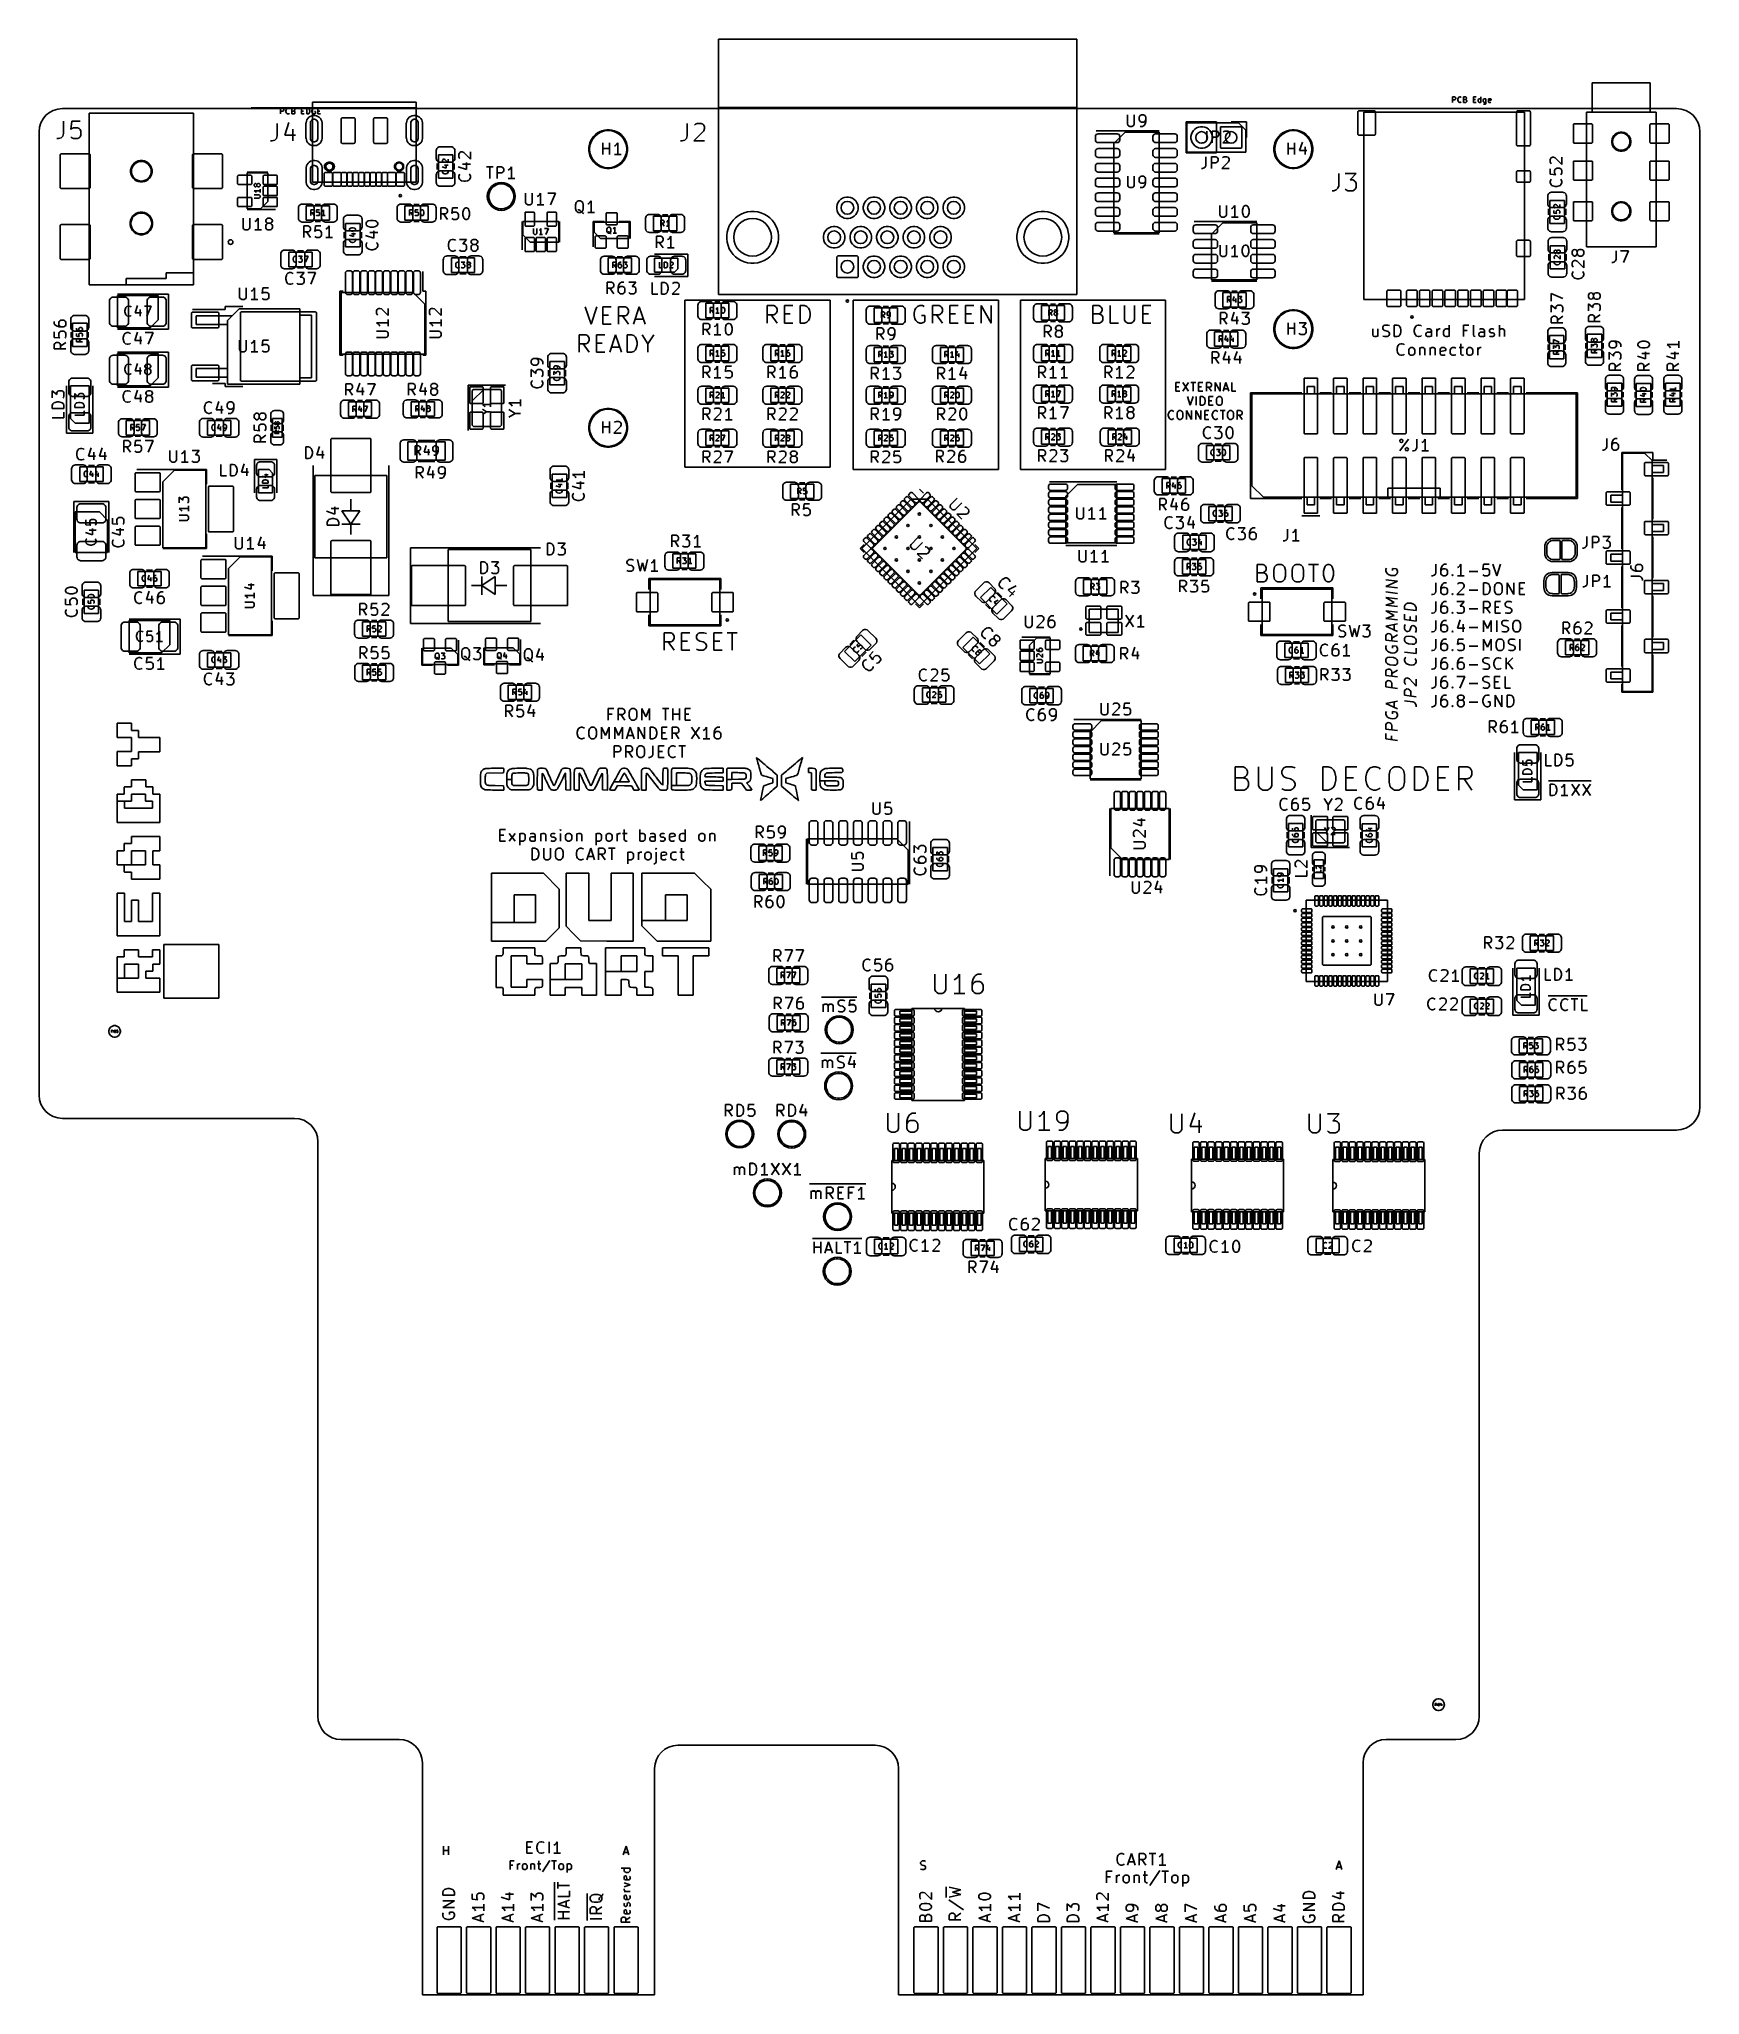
# Model space of a CAD drawing. Header units: millimetres. Extents: x 132 to 276, y -210 to -42.
import ezdxf

# ---------------------------------------------------------------- set-up
doc = ezdxf.new("R2010")
doc.units = ezdxf.units.MM
for name, color, linetype in [('BLACK', 7, 'CONTINUOUS'), ('GRAY3', 9, 'CONTINUOUS'), ('LYELLOW', 51, 'CONTINUOUS'), ('WHITE', 7, 'CONTINUOUS')]:
    doc.layers.add(name, color=color, linetype=linetype)

msp = doc.modelspace()

# ---------------------------------------------------------------- linework, layer by layer
at = {"layer": 'BLACK', "linetype": 'CONTINUOUS'}
for p, q in [((155.478, -48.8), (155.48138, -48.731192)), ((155.478, -50), (155.478, -48.8)), ((155.48138, -48.731192), (155.508228, -48.59622)), ((155.508228, -48.59622), (155.560891, -48.469079)), ((155.560891, -48.469079), (155.637347, -48.354656)), ((155.637347, -48.354656), (155.734656, -48.257347)), ((155.734656, -48.257347), (155.849079, -48.180891)), ((155.849079, -48.180891), (155.97622, -48.128228)), ((155.855, -48.75), (155.85778, -48.707579)), ((155.855, -50.05), (155.855, -48.75)), ((155.85778, -48.707579), (155.879739, -48.625628)), ((155.879739, -48.625628), (155.92216, -48.552153)), ((155.92216, -48.552153), (155.982153, -48.49216)), ((155.97622, -48.128228), (156.111192, -48.10138)), ((155.982153, -48.49216), (156.055628, -48.449739)), ((156.055628, -48.449739), (156.137579, -48.42778)), ((156.111192, -48.10138), (156.248808, -48.10138)), ((156.137579, -48.42778), (156.222421, -48.42778)), ((156.222421, -48.42778), (156.304372, -48.449739)), ((156.248808, -48.10138), (156.38378, -48.128228)), ((156.304372, -48.449739), (156.377847, -48.49216)), ((156.377847, -48.49216), (156.43784, -48.552153)), ((156.38378, -48.128228), (156.510921, -48.180891)), ((156.43784, -48.552153), (156.480261, -48.625628)), ((156.480261, -48.625628), (156.50222, -48.707579)), ((156.50222, -48.707579), (156.505, -48.75)), ((156.505, -48.75), (156.505, -50.05)), ((156.510921, -48.180891), (156.625344, -48.257347)), ((156.625344, -48.257347), (156.722653, -48.354656)), ((156.722653, -48.354656), (156.799109, -48.469079)), ((156.799109, -48.469079), (156.851772, -48.59622)), ((156.851772, -48.59622), (156.87862, -48.731192)), ((156.87862, -48.731192), (156.882, -48.8)), ((156.882, -48.8), (156.882, -50)), ((158.498, -48.4), (158.505764, -48.360966)), ((158.498, -50.4), (158.498, -48.4)), ((158.505764, -48.360966), (158.527875, -48.327875)), ((158.527875, -48.327875), (158.560966, -48.305764)), ((158.560966, -48.305764), (158.6, -48.298)), ((158.6, -48.298), (159.6, -48.298)), ((159.6, -48.298), (159.639034, -48.305764)), ((159.639034, -48.305764), (159.672125, -48.327875)), ((159.672125, -48.327875), (159.694236, -48.360966)), ((159.694236, -48.360966), (159.702, -48.4)), ((159.702, -48.4), (159.702, -50.4)), ((161.298, -48.4), (161.305764, -48.360966)), ((161.298, -50.4), (161.298, -48.4)), ((161.305764, -48.360966), (161.327875, -48.327875)), ((161.327875, -48.327875), (161.360966, -48.305764)), ((161.360966, -48.305764), (161.4, -48.298)), ((161.4, -48.298), (162.4, -48.298)), ((162.4, -48.298), (162.439034, -48.305764)), ((162.439034, -48.305764), (162.472125, -48.327875)), ((162.472125, -48.327875), (162.494236, -48.360966)), ((162.494236, -48.360966), (162.502, -48.4)), ((162.502, -48.4), (162.502, -50.4)), ((164.118, -48.8), (164.12138, -48.731192)), ((164.118, -50), (164.118, -48.8)), ((164.12138, -48.731192), (164.148228, -48.59622)), ((164.148228, -48.59622), (164.200891, -48.469079)), ((164.200891, -48.469079), (164.277347, -48.354656)), ((164.277347, -48.354656), (164.374656, -48.257347)), ((164.374656, -48.257347), (164.489079, -48.180891)), ((164.489079, -48.180891), (164.61622, -48.128228)), ((164.495, -48.75), (164.49778, -48.707579)), ((164.495, -50.05), (164.495, -48.75)), ((164.49778, -48.707579), (164.519739, -48.625628)), ((164.519739, -48.625628), (164.56216, -48.552153)), ((164.56216, -48.552153), (164.622153, -48.49216)), ((164.61622, -48.128228), (164.751192, -48.10138)), ((164.622153, -48.49216), (164.695628, -48.449739)), ((164.695628, -48.449739), (164.777579, -48.42778)), ((164.751192, -48.10138), (164.888808, -48.10138)), ((164.777579, -48.42778), (164.862421, -48.42778)), ((164.862421, -48.42778), (164.944372, -48.449739)), ((164.888808, -48.10138), (165.02378, -48.128228)), ((164.944372, -48.449739), (165.017847, -48.49216)), ((165.017847, -48.49216), (165.07784, -48.552153)), ((165.02378, -48.128228), (165.150921, -48.180891)), ((165.07784, -48.552153), (165.120261, -48.625628)), ((165.120261, -48.625628), (165.14222, -48.707579)), ((165.14222, -48.707579), (165.145, -48.75)), ((165.145, -48.75), (165.145, -50.05)), ((165.150921, -48.180891), (165.265344, -48.257347)), ((165.265344, -48.257347), (165.362653, -48.354656)), ((165.362653, -48.354656), (165.439109, -48.469079)), ((165.439109, -48.469079), (165.491772, -48.59622)), ((165.491772, -48.59622), (165.51862, -48.731192)), ((165.51862, -48.731192), (165.522, -48.8)), ((165.522, -48.8), (165.522, -50)), ((246.053, -47.805), (246.060764, -47.765966)), ((246.053, -49.705), (246.053, -47.805)), ((246.060764, -47.765966), (246.082875, -47.732875)), ((246.082875, -47.732875), (246.115966, -47.710764)), ((246.115966, -47.710764), (246.155, -47.703)), ((246.155, -47.703), (247.455, -47.703)), ((247.455, -47.703), (247.494034, -47.710764)), ((247.494034, -47.710764), (247.527125, -47.732875)), ((247.527125, -47.732875), (247.549236, -47.765966)), ((247.549236, -47.765966), (247.557, -47.805)), ((247.557, -47.805), (247.557, -49.705)), ((259.703, -47.805), (259.710764, -47.765966)), ((259.703, -50.605), (259.703, -47.805)), ((259.710764, -47.765966), (259.732875, -47.732875)), ((259.732875, -47.732875), (259.765966, -47.710764)), ((259.765966, -47.710764), (259.805, -47.703)), ((259.805, -47.703), (260.805, -47.703)), ((260.805, -47.703), (260.844034, -47.710764)), ((260.844034, -47.710764), (260.877125, -47.732875)), ((260.877125, -47.732875), (260.899236, -47.765966)), ((260.899236, -47.765966), (260.907, -47.805)), ((260.907, -47.805), (260.907, -50.605)), ((264.610709, -48.871299), (264.626967, -48.846967)), ((264.626967, -48.846967), (264.651299, -48.830709)), ((264.651299, -48.830709), (264.68, -48.825)), ((264.68, -48.825), (266.18, -48.825)), ((266.18, -48.825), (266.208701, -48.830709)), ((266.208701, -48.830709), (266.233033, -48.846967)), ((266.233033, -48.846967), (266.249291, -48.871299)), ((271.210709, -48.871299), (271.226967, -48.846967)), ((271.226967, -48.846967), (271.251299, -48.830709)), ((271.251299, -48.830709), (271.28, -48.825)), ((271.28, -48.825), (272.78, -48.825)), ((272.78, -48.825), (272.808701, -48.830709)), ((272.808701, -48.830709), (272.833033, -48.846967)), ((272.833033, -48.846967), (272.849291, -48.871299)), ((155.48138, -50.068808), (155.478, -50)), ((155.508228, -50.20378), (155.48138, -50.068808)), ((155.560891, -50.330921), (155.508228, -50.20378)), ((155.637347, -50.445344), (155.560891, -50.330921)), ((155.734656, -50.542653), (155.637347, -50.445344)), ((155.849079, -50.619109), (155.734656, -50.542653)), ((155.85778, -50.092421), (155.855, -50.05)), ((155.879739, -50.174372), (155.85778, -50.092421)), ((155.92216, -50.247847), (155.879739, -50.174372)), ((155.982153, -50.30784), (155.92216, -50.247847)), ((156.055628, -50.350261), (155.982153, -50.30784)), ((156.137579, -50.37222), (156.055628, -50.350261)), ((156.222421, -50.37222), (156.137579, -50.37222)), ((156.304372, -50.350261), (156.222421, -50.37222)), ((156.377847, -50.30784), (156.304372, -50.350261)), ((156.43784, -50.247847), (156.377847, -50.30784)), ((156.480261, -50.174372), (156.43784, -50.247847)), ((156.50222, -50.092421), (156.480261, -50.174372)), ((156.505, -50.05), (156.50222, -50.092421)), ((156.625344, -50.542653), (156.510921, -50.619109)), ((156.722653, -50.445344), (156.625344, -50.542653)), ((156.799109, -50.330921), (156.722653, -50.445344)), ((156.851772, -50.20378), (156.799109, -50.330921)), ((156.87862, -50.068808), (156.851772, -50.20378)), ((156.882, -50), (156.87862, -50.068808)), ((158.505764, -50.439034), (158.498, -50.4)), ((158.527875, -50.472125), (158.505764, -50.439034)), ((158.560966, -50.494236), (158.527875, -50.472125)), ((158.6, -50.502), (158.560966, -50.494236)), ((159.6, -50.502), (158.6, -50.502)), ((159.639034, -50.494236), (159.6, -50.502)), ((159.672125, -50.472125), (159.639034, -50.494236)), ((159.694236, -50.439034), (159.672125, -50.472125)), ((159.702, -50.4), (159.694236, -50.439034)), ((161.305764, -50.439034), (161.298, -50.4)), ((161.327875, -50.472125), (161.305764, -50.439034)), ((161.360966, -50.494236), (161.327875, -50.472125)), ((161.4, -50.502), (161.360966, -50.494236)), ((162.4, -50.502), (161.4, -50.502)), ((162.439034, -50.494236), (162.4, -50.502)), ((162.472125, -50.472125), (162.439034, -50.494236)), ((162.494236, -50.439034), (162.472125, -50.472125)), ((162.502, -50.4), (162.494236, -50.439034)), ((164.12138, -50.068808), (164.118, -50)), ((164.148228, -50.20378), (164.12138, -50.068808)), ((164.200891, -50.330921), (164.148228, -50.20378)), ((164.277347, -50.445344), (164.200891, -50.330921)), ((164.374656, -50.542653), (164.277347, -50.445344)), ((164.489079, -50.619109), (164.374656, -50.542653)), ((164.49778, -50.092421), (164.495, -50.05)), ((164.519739, -50.174372), (164.49778, -50.092421)), ((164.56216, -50.247847), (164.519739, -50.174372)), ((164.622153, -50.30784), (164.56216, -50.247847)), ((164.695628, -50.350261), (164.622153, -50.30784)), ((164.777579, -50.37222), (164.695628, -50.350261)), ((164.862421, -50.37222), (164.777579, -50.37222)), ((164.944372, -50.350261), (164.862421, -50.37222)), ((165.017847, -50.30784), (164.944372, -50.350261)), ((165.07784, -50.247847), (165.017847, -50.30784)), ((165.120261, -50.174372), (165.07784, -50.247847)), ((165.14222, -50.092421), (165.120261, -50.174372)), ((165.145, -50.05), (165.14222, -50.092421)), ((165.265344, -50.542653), (165.150921, -50.619109)), ((165.362653, -50.445344), (165.265344, -50.542653)), ((165.439109, -50.330921), (165.362653, -50.445344)), ((165.491772, -50.20378), (165.439109, -50.330921)), ((165.51862, -50.068808), (165.491772, -50.20378)), ((165.522, -50), (165.51862, -50.068808)), ((179.857185, -50.673224), (179.913892, -50.461589)), ((179.913892, -50.461589), (179.997738, -50.259166)), ((179.997738, -50.259166), (180.107288, -50.06942)), ((180.107288, -50.06942), (180.240668, -49.895596)), ((180.240668, -49.895596), (180.395596, -49.740668)), ((180.395596, -49.740668), (180.56942, -49.607288)), ((180.56942, -49.607288), (180.759166, -49.497738)), ((180.759166, -49.497738), (180.961589, -49.413892)), ((180.961589, -49.413892), (181.173224, -49.357185)), ((181.173224, -49.357185), (181.39045, -49.328586)), ((181.39045, -49.328586), (181.60955, -49.328586)), ((181.60955, -49.328586), (181.826776, -49.357185)), ((181.826776, -49.357185), (182.038411, -49.413892)), ((182.038411, -49.413892), (182.240834, -49.497738)), ((182.240834, -49.497738), (182.43058, -49.607288)), ((182.43058, -49.607288), (182.604404, -49.740668)), ((182.604404, -49.740668), (182.759332, -49.895596)), ((182.759332, -49.895596), (182.892712, -50.06942)), ((182.892712, -50.06942), (183.002262, -50.259166)), ((183.002262, -50.259166), (183.086108, -50.461589)), ((183.086108, -50.461589), (183.142815, -50.673224)), ((223.455, -49.91), (223.472127, -49.823896)), ((223.455, -50.21), (223.455, -49.91)), ((223.472127, -50.296104), (223.455, -50.21)), ((223.472127, -49.823896), (223.520901, -49.750901)), ((223.520901, -50.369099), (223.472127, -50.296104)), ((223.520901, -49.750901), (223.593896, -49.702127)), ((223.593896, -50.417873), (223.520901, -50.369099)), ((223.593896, -49.702127), (223.68, -49.685)), ((223.68, -50.435), (223.593896, -50.417873)), ((223.68, -49.685), (225.33, -49.685)), ((225.33, -50.435), (223.68, -50.435)), ((225.33, -49.685), (225.416104, -49.702127)), ((225.416104, -50.417873), (225.33, -50.435)), ((225.416104, -49.702127), (225.489099, -49.750901)), ((225.489099, -50.369099), (225.416104, -50.417873)), ((225.489099, -49.750901), (225.537873, -49.823896)), ((225.537873, -50.296104), (225.489099, -50.369099)), ((225.537873, -49.823896), (225.555, -49.91)), ((225.555, -50.21), (225.537873, -50.296104)), ((225.555, -49.91), (225.555, -50.21)), ((228.405, -49.91), (228.422127, -49.823896)), ((228.405, -50.21), (228.405, -49.91)), ((228.422127, -50.296104), (228.405, -50.21)), ((228.422127, -49.823896), (228.470901, -49.750901)), ((228.470901, -50.369099), (228.422127, -50.296104)), ((228.470901, -49.750901), (228.543896, -49.702127)), ((228.543896, -50.417873), (228.470901, -50.369099)), ((228.543896, -49.702127), (228.63, -49.685)), ((228.63, -50.435), (228.543896, -50.417873)), ((228.63, -49.685), (230.28, -49.685)), ((230.28, -50.435), (228.63, -50.435)), ((230.28, -49.685), (230.366104, -49.702127)), ((230.366104, -50.417873), (230.28, -50.435)), ((230.366104, -49.702127), (230.439099, -49.750901)), ((230.439099, -50.369099), (230.366104, -50.417873)), ((230.439099, -49.750901), (230.487873, -49.823896)), ((230.487873, -50.296104), (230.439099, -50.369099)), ((230.487873, -49.823896), (230.505, -49.91)), ((230.505, -50.21), (230.487873, -50.296104)), ((230.505, -49.91), (230.505, -50.21)), ((231.679454, -49.899334), (231.71483, -49.721487)), ((231.679454, -50.080666), (231.679454, -49.899334)), ((231.71483, -50.258513), (231.679454, -50.080666)), ((231.71483, -49.721487), (231.784223, -49.553958)), ((231.784223, -50.426042), (231.71483, -50.258513)), ((231.784223, -49.553958), (231.884965, -49.403186)), ((231.884965, -50.576814), (231.784223, -50.426042)), ((231.884965, -49.403186), (232.013186, -49.274965)), ((232.013186, -49.274965), (232.163958, -49.174223)), ((232.163958, -49.174223), (232.331487, -49.10483)), ((232.331487, -49.10483), (232.509334, -49.069454)), ((232.509334, -49.069454), (232.690666, -49.069454)), ((232.690666, -49.069454), (232.868513, -49.10483)), ((232.868513, -49.10483), (233.036042, -49.174223)), ((233.036042, -49.174223), (233.186814, -49.274965)), ((233.186814, -49.274965), (233.315035, -49.403186)), ((233.315035, -49.403186), (233.415777, -49.553958)), ((233.415777, -50.426042), (233.315035, -50.576814)), ((233.415777, -49.553958), (233.48517, -49.721487)), ((233.48517, -50.258513), (233.415777, -50.426042)), ((233.48517, -49.721487), (233.520546, -49.899334)), ((233.520546, -50.080666), (233.48517, -50.258513)), ((233.520546, -49.899334), (233.520546, -50.080666)), ((234.215, -49.14), (234.220709, -49.111299)), ((234.215, -50.84), (234.215, -49.14)), ((234.220709, -49.111299), (234.236967, -49.086967)), ((234.236967, -49.086967), (234.261299, -49.070709)), ((234.261299, -49.070709), (234.29, -49.065)), ((234.29, -49.065), (235.99, -49.065)), ((235.99, -49.065), (236.018701, -49.070709)), ((236.018701, -49.070709), (236.043033, -49.086967)), ((236.043033, -49.086967), (236.059291, -49.111299)), ((236.059291, -49.111299), (236.065, -49.14)), ((236.065, -49.14), (236.065, -50.84)), ((238.857185, -50.673224), (238.913892, -50.461589)), ((238.913892, -50.461589), (238.997738, -50.259166)), ((238.997738, -50.259166), (239.107288, -50.06942)), ((239.107288, -50.06942), (239.240668, -49.895596)), ((239.240668, -49.895596), (239.395596, -49.740668)), ((239.395596, -49.740668), (239.56942, -49.607288)), ((239.56942, -49.607288), (239.759166, -49.497738)), ((239.759166, -49.497738), (239.961589, -49.413892)), ((239.961589, -49.413892), (240.173224, -49.357185)), ((240.173224, -49.357185), (240.39045, -49.328586)), ((240.39045, -49.328586), (240.60955, -49.328586)), ((240.60955, -49.328586), (240.826776, -49.357185)), ((240.826776, -49.357185), (241.038411, -49.413892)), ((241.038411, -49.413892), (241.240834, -49.497738)), ((241.240834, -49.497738), (241.43058, -49.607288)), ((241.43058, -49.607288), (241.604404, -49.740668)), ((241.604404, -49.740668), (241.759332, -49.895596)), ((241.759332, -49.895596), (241.892712, -50.06942)), ((241.892712, -50.06942), (242.002262, -50.259166)), ((242.002262, -50.259166), (242.086108, -50.461589)), ((242.086108, -50.461589), (242.142815, -50.673224)), ((246.060764, -49.744034), (246.053, -49.705)), ((246.082875, -49.777125), (246.060764, -49.744034)), ((246.115966, -49.799236), (246.082875, -49.777125)), ((246.155, -49.807), (246.115966, -49.799236)), ((247.455, -49.807), (246.155, -49.807)), ((247.494034, -49.799236), (247.455, -49.807)), ((247.527125, -49.777125), (247.494034, -49.799236)), ((247.549236, -49.744034), (247.527125, -49.777125)), ((247.557, -49.705), (247.549236, -49.744034)), ((264.605, -48.9), (264.610709, -48.871299)), ((264.605, -50.4), (264.605, -48.9)), ((264.610709, -50.428701), (264.605, -50.4)), ((264.626967, -50.453033), (264.610709, -50.428701)), ((264.651299, -50.469291), (264.626967, -50.453033)), ((264.68, -50.475), (264.651299, -50.469291)), ((266.18, -50.475), (264.68, -50.475)), ((266.208701, -50.469291), (266.18, -50.475)), ((266.233033, -50.453033), (266.208701, -50.469291)), ((266.249291, -50.428701), (266.233033, -50.453033)), ((266.249291, -48.871299), (266.255, -48.9)), ((266.255, -50.4), (266.249291, -50.428701)), ((266.255, -48.9), (266.255, -50.4)), ((267.908973, -50.269136), (267.940524, -50.110515)), ((267.908973, -50.430864), (267.908973, -50.269136)), ((267.940524, -50.589485), (267.908973, -50.430864)), ((267.940524, -50.110515), (268.002415, -49.961098)), ((268.002415, -49.961098), (268.092266, -49.826626)), ((268.092266, -49.826626), (268.206626, -49.712266)), ((268.206626, -49.712266), (268.341098, -49.622415)), ((268.341098, -49.622415), (268.490515, -49.560524)), ((268.490515, -49.560524), (268.649136, -49.528973)), ((268.649136, -49.528973), (268.810864, -49.528973)), ((268.810864, -49.528973), (268.969485, -49.560524)), ((268.969485, -49.560524), (269.118902, -49.622415)), ((269.118902, -49.622415), (269.253374, -49.712266)), ((269.253374, -49.712266), (269.367734, -49.826626)), ((269.367734, -49.826626), (269.457585, -49.961098)), ((269.457585, -49.961098), (269.519476, -50.110515)), ((269.519476, -50.110515), (269.551027, -50.269136)), ((269.551027, -50.430864), (269.519476, -50.589485)), ((269.551027, -50.269136), (269.551027, -50.430864)), ((271.205, -48.9), (271.210709, -48.871299)), ((271.205, -50.4), (271.205, -48.9)), ((271.210709, -50.428701), (271.205, -50.4)), ((271.226967, -50.453033), (271.210709, -50.428701)), ((271.251299, -50.469291), (271.226967, -50.453033)), ((271.28, -50.475), (271.251299, -50.469291)), ((272.78, -50.475), (271.28, -50.475)), ((272.808701, -50.469291), (272.78, -50.475)), ((272.833033, -50.453033), (272.808701, -50.469291)), ((272.849291, -50.428701), (272.833033, -50.453033)), ((272.849291, -48.871299), (272.855, -48.9)), ((272.855, -50.4), (272.849291, -50.428701)), ((272.855, -48.9), (272.855, -50.4)), ((134.298, -51.5), (134.305764, -51.460966)), ((134.298, -54.3), (134.298, -51.5)), ((134.305764, -51.460966), (134.327875, -51.427875)), ((134.327875, -51.427875), (134.360966, -51.405764)), ((134.360966, -51.405764), (134.4, -51.398)), ((134.4, -51.398), (136.8, -51.398)), ((136.8, -51.398), (136.839034, -51.405764)), ((136.839034, -51.405764), (136.872125, -51.427875)), ((136.872125, -51.427875), (136.894236, -51.460966)), ((136.894236, -51.460966), (136.902, -51.5)), ((136.902, -51.5), (136.902, -54.3)), ((140.584965, -52.313186), (140.713186, -52.184965)), ((140.713186, -52.184965), (140.863958, -52.084223)), ((140.863958, -52.084223), (141.031487, -52.01483)), ((141.031487, -52.01483), (141.209334, -51.979454)), ((141.209334, -51.979454), (141.390666, -51.979454)), ((141.390666, -51.979454), (141.568513, -52.01483)), ((141.568513, -52.01483), (141.736042, -52.084223)), ((141.736042, -52.084223), (141.886814, -52.184965)), ((141.886814, -52.184965), (142.015035, -52.313186)), ((145.698, -51.5), (145.705764, -51.460966)), ((145.698, -54.3), (145.698, -51.5)), ((145.705764, -51.460966), (145.727875, -51.427875)), ((145.727875, -51.427875), (145.760966, -51.405764)), ((145.760966, -51.405764), (145.8, -51.398)), ((145.8, -51.398), (148.2, -51.398)), ((148.2, -51.398), (148.239034, -51.405764)), ((148.239034, -51.405764), (148.272125, -51.427875)), ((148.272125, -51.427875), (148.294236, -51.460966)), ((148.294236, -51.460966), (148.302, -51.5)), ((148.302, -51.5), (148.302, -54.3)), ((155.579412, -52.324979), (155.65358, -52.213978)), ((155.65358, -52.213978), (155.747978, -52.11958)), ((155.747978, -52.11958), (155.858979, -52.045412)), ((155.97622, -50.671772), (155.849079, -50.619109)), ((155.858979, -52.045412), (155.982316, -51.994324)), ((156.111192, -50.69862), (155.97622, -50.671772)), ((155.982316, -51.994324), (156.11325, -51.968279)), ((156.248808, -50.69862), (156.111192, -50.69862)), ((156.11325, -51.968279), (156.24675, -51.968279)), ((156.24675, -51.968279), (156.377684, -51.994324)), ((156.38378, -50.671772), (156.248808, -50.69862)), ((156.377684, -51.994324), (156.501021, -52.045412)), ((156.510921, -50.619109), (156.38378, -50.671772)), ((156.501021, -52.045412), (156.612022, -52.11958)), ((156.612022, -52.11958), (156.70642, -52.213978)), ((156.70642, -52.213978), (156.780588, -52.324979)), ((157.190592, -52.262583), (157.262583, -52.190592)), ((157.262583, -52.190592), (157.350753, -52.139687)), ((157.350753, -52.139687), (157.449095, -52.113337)), ((157.449095, -52.113337), (157.550905, -52.113337)), ((157.550905, -52.113337), (157.649247, -52.139687)), ((157.649247, -52.139687), (157.737417, -52.190592)), ((157.737417, -52.190592), (157.809408, -52.262583)), ((163.190592, -52.262583), (163.262583, -52.190592)), ((163.262583, -52.190592), (163.350753, -52.139687)), ((163.350753, -52.139687), (163.449095, -52.113337)), ((163.449095, -52.113337), (163.550905, -52.113337)), ((163.550905, -52.113337), (163.649247, -52.139687)), ((163.649247, -52.139687), (163.737417, -52.190592)), ((163.737417, -52.190592), (163.809408, -52.262583)), ((164.219412, -52.324979), (164.29358, -52.213978)), ((164.29358, -52.213978), (164.387978, -52.11958)), ((164.387978, -52.11958), (164.498979, -52.045412)), ((164.61622, -50.671772), (164.489079, -50.619109)), ((164.498979, -52.045412), (164.622316, -51.994324)), ((164.751192, -50.69862), (164.61622, -50.671772)), ((164.622316, -51.994324), (164.75325, -51.968279)), ((164.888808, -50.69862), (164.751192, -50.69862)), ((164.75325, -51.968279), (164.88675, -51.968279)), ((164.88675, -51.968279), (165.017684, -51.994324)), ((165.02378, -50.671772), (164.888808, -50.69862)), ((165.017684, -51.994324), (165.141021, -52.045412)), ((165.150921, -50.619109), (165.02378, -50.671772)), ((165.141021, -52.045412), (165.252022, -52.11958)), ((165.252022, -52.11958), (165.34642, -52.213978)), ((165.34642, -52.213978), (165.420588, -52.324979)), ((166.7, -51.125), (166.711074, -51.040884)), ((166.7, -51.8), (166.7, -51.125)), ((166.711074, -51.884116), (166.7, -51.8)), ((166.711074, -51.040884), (166.758776, -50.938588)), ((166.758776, -51.986412), (166.711074, -51.884116)), ((166.758776, -50.938588), (166.838588, -50.858776)), ((166.838588, -52.066224), (166.758776, -51.986412)), ((166.838588, -50.858776), (166.940884, -50.811074)), ((166.940884, -52.113926), (166.838588, -52.066224)), ((166.940884, -50.811074), (167.025, -50.8)), ((167.025, -52.125), (166.940884, -52.113926)), ((167.025, -50.8), (167.975, -50.8)), ((167.975, -52.125), (167.025, -52.125)), ((167.975, -50.8), (168.059116, -50.811074)), ((168.059116, -52.113926), (167.975, -52.125)), ((168.059116, -50.811074), (168.161412, -50.858776)), ((168.161412, -52.066224), (168.059116, -52.113926)), ((168.161412, -50.858776), (168.241224, -50.938588)), ((168.241224, -51.986412), (168.161412, -52.066224)), ((168.241224, -50.938588), (168.288926, -51.040884)), ((168.288926, -51.884116), (168.241224, -51.986412)), ((168.288926, -51.040884), (168.3, -51.125)), ((168.3, -51.8), (168.288926, -51.884116)), ((168.3, -51.125), (168.3, -51.8)), ((179.828586, -50.89045), (179.857185, -50.673224)), ((179.828586, -51.10955), (179.828586, -50.89045)), ((179.857185, -51.326776), (179.828586, -51.10955)), ((179.913892, -51.538411), (179.857185, -51.326776)), ((179.997738, -51.740834), (179.913892, -51.538411)), ((180.107288, -51.93058), (179.997738, -51.740834)), ((180.240668, -52.104404), (180.107288, -51.93058)), ((180.395596, -52.259332), (180.240668, -52.104404)), ((182.759332, -52.104404), (182.604404, -52.259332)), ((182.892712, -51.93058), (182.759332, -52.104404)), ((183.002262, -51.740834), (182.892712, -51.93058)), ((183.086108, -51.538411), (183.002262, -51.740834)), ((183.142815, -51.326776), (183.086108, -51.538411)), ((183.142815, -50.673224), (183.171414, -50.89045)), ((183.171414, -51.10955), (183.142815, -51.326776)), ((183.171414, -50.89045), (183.171414, -51.10955)), ((223.455, -51.18), (223.472127, -51.093896)), ((223.455, -51.48), (223.455, -51.18)), ((223.472127, -51.566104), (223.455, -51.48)), ((223.472127, -51.093896), (223.520901, -51.020901)), ((223.520901, -51.639099), (223.472127, -51.566104)), ((223.520901, -51.020901), (223.593896, -50.972127)), ((223.593896, -51.687873), (223.520901, -51.639099)), ((223.593896, -50.972127), (223.68, -50.955)), ((223.68, -51.705), (223.593896, -51.687873)), ((223.593896, -52.242127), (223.68, -52.225)), ((223.68, -50.955), (225.33, -50.955)), ((225.33, -51.705), (223.68, -51.705)), ((223.68, -52.225), (225.33, -52.225)), ((225.33, -50.955), (225.416104, -50.972127)), ((225.416104, -51.687873), (225.33, -51.705)), ((225.33, -52.225), (225.416104, -52.242127)), ((225.416104, -50.972127), (225.489099, -51.020901)), ((225.489099, -51.639099), (225.416104, -51.687873)), ((225.489099, -51.020901), (225.537873, -51.093896)), ((225.537873, -51.566104), (225.489099, -51.639099)), ((225.537873, -51.093896), (225.555, -51.18)), ((225.555, -51.48), (225.537873, -51.566104)), ((225.555, -51.18), (225.555, -51.48)), ((228.405, -51.18), (228.422127, -51.093896)), ((228.405, -51.48), (228.405, -51.18)), ((228.422127, -51.566104), (228.405, -51.48)), ((228.422127, -51.093896), (228.470901, -51.020901)), ((228.470901, -51.639099), (228.422127, -51.566104)), ((228.470901, -51.020901), (228.543896, -50.972127)), ((228.543896, -51.687873), (228.470901, -51.639099)), ((228.543896, -50.972127), (228.63, -50.955)), ((228.63, -51.705), (228.543896, -51.687873)), ((228.543896, -52.242127), (228.63, -52.225)), ((228.63, -50.955), (230.28, -50.955)), ((230.28, -51.705), (228.63, -51.705)), ((228.63, -52.225), (230.28, -52.225)), ((230.28, -50.955), (230.366104, -50.972127)), ((230.366104, -51.687873), (230.28, -51.705)), ((230.28, -52.225), (230.366104, -52.242127)), ((230.366104, -50.972127), (230.439099, -51.020901)), ((230.439099, -51.639099), (230.366104, -51.687873)), ((230.439099, -51.020901), (230.487873, -51.093896)), ((230.487873, -51.566104), (230.439099, -51.639099)), ((230.487873, -51.093896), (230.505, -51.18)), ((230.505, -51.48), (230.487873, -51.566104)), ((230.505, -51.18), (230.505, -51.48)), ((232.013186, -50.705035), (231.884965, -50.576814)), ((232.163958, -50.805777), (232.013186, -50.705035)), ((232.331487, -50.87517), (232.163958, -50.805777)), ((232.509334, -50.910546), (232.331487, -50.87517)), ((232.690666, -50.910546), (232.509334, -50.910546)), ((232.868513, -50.87517), (232.690666, -50.910546)), ((233.036042, -50.805777), (232.868513, -50.87517)), ((233.186814, -50.705035), (233.036042, -50.805777)), ((233.315035, -50.576814), (233.186814, -50.705035)), ((234.220709, -50.868701), (234.215, -50.84)), ((234.236967, -50.893033), (234.220709, -50.868701)), ((234.261299, -50.909291), (234.236967, -50.893033)), ((234.29, -50.915), (234.261299, -50.909291)), ((235.99, -50.915), (234.29, -50.915)), ((236.018701, -50.909291), (235.99, -50.915)), ((236.043033, -50.893033), (236.018701, -50.909291)), ((236.059291, -50.868701), (236.043033, -50.893033)), ((236.065, -50.84), (236.059291, -50.868701)), ((238.828586, -50.89045), (238.857185, -50.673224)), ((238.828586, -51.10955), (238.828586, -50.89045)), ((238.857185, -51.326776), (238.828586, -51.10955)), ((238.913892, -51.538411), (238.857185, -51.326776)), ((238.997738, -51.740834), (238.913892, -51.538411)), ((239.107288, -51.93058), (238.997738, -51.740834)), ((239.240668, -52.104404), (239.107288, -51.93058)), ((239.395596, -52.259332), (239.240668, -52.104404)), ((241.759332, -52.104404), (241.604404, -52.259332)), ((241.892712, -51.93058), (241.759332, -52.104404)), ((242.002262, -51.740834), (241.892712, -51.93058)), ((242.086108, -51.538411), (242.002262, -51.740834)), ((242.142815, -51.326776), (242.086108, -51.538411)), ((242.142815, -50.673224), (242.171414, -50.89045)), ((242.171414, -51.10955), (242.142815, -51.326776)), ((242.171414, -50.89045), (242.171414, -51.10955)), ((259.710764, -50.644034), (259.703, -50.605)), ((259.732875, -50.677125), (259.710764, -50.644034)), ((259.765966, -50.699236), (259.732875, -50.677125)), ((259.805, -50.707), (259.765966, -50.699236)), ((260.805, -50.707), (259.805, -50.707)), ((260.844034, -50.699236), (260.805, -50.707)), ((260.877125, -50.677125), (260.844034, -50.699236)), ((260.899236, -50.644034), (260.877125, -50.677125)), ((260.907, -50.605), (260.899236, -50.644034)), ((264.605, -52.1), (264.610709, -52.071299)), ((264.605, -53.6), (264.605, -52.1)), ((264.610709, -52.071299), (264.626967, -52.046967)), ((264.626967, -52.046967), (264.651299, -52.030709)), ((264.651299, -52.030709), (264.68, -52.025)), ((264.68, -52.025), (266.18, -52.025)), ((266.18, -52.025), (266.208701, -52.030709)), ((266.208701, -52.030709), (266.233033, -52.046967)), ((266.233033, -52.046967), (266.249291, -52.071299)), ((266.249291, -52.071299), (266.255, -52.1)), ((266.255, -52.1), (266.255, -53.6)), ((268.002415, -50.738902), (267.940524, -50.589485)), ((268.092266, -50.873374), (268.002415, -50.738902)), ((268.206626, -50.987734), (268.092266, -50.873374)), ((268.341098, -51.077585), (268.206626, -50.987734)), ((268.490515, -51.139476), (268.341098, -51.077585)), ((268.649136, -51.171027), (268.490515, -51.139476)), ((268.810864, -51.171027), (268.649136, -51.171027)), ((268.969485, -51.139476), (268.810864, -51.171027)), ((269.118902, -51.077585), (268.969485, -51.139476)), ((269.253374, -50.987734), (269.118902, -51.077585)), ((269.367734, -50.873374), (269.253374, -50.987734)), ((269.457585, -50.738902), (269.367734, -50.873374)), ((269.519476, -50.589485), (269.457585, -50.738902)), ((271.205, -52.1), (271.210709, -52.071299)), ((271.205, -53.6), (271.205, -52.1)), ((271.210709, -52.071299), (271.226967, -52.046967)), ((271.226967, -52.046967), (271.251299, -52.030709)), ((271.251299, -52.030709), (271.28, -52.025)), ((271.28, -52.025), (272.78, -52.025)), ((272.78, -52.025), (272.808701, -52.030709)), ((272.808701, -52.030709), (272.833033, -52.046967)), ((272.833033, -52.046967), (272.849291, -52.071299)), ((272.849291, -52.071299), (272.855, -52.1)), ((272.855, -52.1), (272.855, -53.6)), ((140.379454, -52.809334), (140.41483, -52.631487)), ((140.379454, -52.990666), (140.379454, -52.809334)), ((140.41483, -53.168513), (140.379454, -52.990666)), ((140.41483, -52.631487), (140.484223, -52.463958)), ((140.484223, -53.336042), (140.41483, -53.168513)), ((140.484223, -52.463958), (140.584965, -52.313186)), ((140.584965, -53.486814), (140.484223, -53.336042)), ((140.713186, -53.615035), (140.584965, -53.486814)), ((140.863958, -53.715777), (140.713186, -53.615035)), ((141.031487, -53.78517), (140.863958, -53.715777)), ((141.209334, -53.820546), (141.031487, -53.78517)), ((141.390666, -53.820546), (141.209334, -53.820546)), ((141.568513, -53.78517), (141.390666, -53.820546)), ((141.736042, -53.715777), (141.568513, -53.78517)), ((141.886814, -53.615035), (141.736042, -53.715777)), ((142.015035, -53.486814), (141.886814, -53.615035)), ((142.015035, -52.313186), (142.115777, -52.463958)), ((142.115777, -53.336042), (142.015035, -53.486814)), ((142.115777, -52.463958), (142.18517, -52.631487)), ((142.18517, -53.168513), (142.115777, -53.336042)), ((142.18517, -52.631487), (142.220546, -52.809334)), ((142.220546, -52.990666), (142.18517, -53.168513)), ((142.220546, -52.809334), (142.220546, -52.990666)), ((149.595, -53.325), (149.600709, -53.296299)), ((149.595, -53.975), (149.595, -53.325)), ((149.600709, -53.296299), (149.616967, -53.271967)), ((149.616967, -53.271967), (149.641299, -53.255709)), ((149.641299, -53.255709), (149.67, -53.25)), ((149.67, -53.25), (150.73, -53.25)), ((150.73, -53.25), (150.758701, -53.255709)), ((150.758701, -53.255709), (150.783033, -53.271967)), ((150.783033, -53.271967), (150.799291, -53.296299)), ((150.799291, -53.296299), (150.805, -53.325)), ((150.805, -53.325), (150.805, -53.975)), ((151.795, -53.325), (151.800709, -53.296299)), ((151.795, -53.975), (151.795, -53.325)), ((151.800709, -53.296299), (151.816967, -53.271967)), ((151.816967, -53.271967), (151.841299, -53.255709)), ((151.841299, -53.255709), (151.87, -53.25)), ((151.87, -53.25), (152.93, -53.25)), ((152.93, -53.25), (152.958701, -53.255709)), ((152.958701, -53.255709), (152.983033, -53.271967)), ((152.983033, -53.271967), (152.999291, -53.296299)), ((152.999291, -53.296299), (153.005, -53.325)), ((153.005, -53.325), (153.005, -53.975)), ((155.499, -52.646), (155.502279, -52.57925)), ((155.499, -53.804), (155.499, -52.646)), ((155.502279, -53.87075), (155.499, -53.804)), ((155.502279, -52.57925), (155.528324, -52.448316)), ((155.528324, -54.001684), (155.502279, -53.87075)), ((155.528324, -52.448316), (155.579412, -52.324979)), ((155.855, -52.725), (155.85778, -52.682579)), ((155.855, -53.725), (155.855, -52.725)), ((155.85778, -53.767421), (155.855, -53.725)), ((155.85778, -52.682579), (155.879739, -52.600628)), ((155.879739, -53.849372), (155.85778, -53.767421)), ((155.879739, -52.600628), (155.92216, -52.527153)), ((155.92216, -53.922847), (155.879739, -53.849372)), ((155.92216, -52.527153), (155.982153, -52.46716)), ((155.982153, -52.46716), (156.055628, -52.424739)), ((156.055628, -52.424739), (156.137579, -52.40278)), ((156.137579, -52.40278), (156.222421, -52.40278)), ((156.222421, -52.40278), (156.304372, -52.424739)), ((156.304372, -52.424739), (156.377847, -52.46716)), ((156.377847, -52.46716), (156.43784, -52.527153)), ((156.43784, -52.527153), (156.480261, -52.600628)), ((156.480261, -53.849372), (156.43784, -53.922847)), ((156.480261, -52.600628), (156.50222, -52.682579)), ((156.50222, -53.767421), (156.480261, -53.849372)), ((156.50222, -52.682579), (156.505, -52.725)), ((156.505, -53.725), (156.50222, -53.767421)), ((156.505, -52.725), (156.505, -53.725)), ((156.780588, -52.324979), (156.831676, -52.448316)), ((156.831676, -52.448316), (156.857721, -52.57925)), ((156.857721, -53.87075), (156.831676, -54.001684)), ((156.857721, -52.57925), (156.861, -52.646)), ((156.861, -53.804), (156.857721, -53.87075)), ((156.861, -52.646), (156.861, -53.804)), ((157.038, -53.1), (157.045764, -53.060966)), ((157.038, -54.1), (157.038, -53.1)), ((157.045764, -53.060966), (157.067875, -53.027875)), ((157.067875, -53.027875), (157.100966, -53.005764)), ((157.100966, -53.005764), (157.14, -52.998)), ((157.113337, -52.449095), (157.139687, -52.350753)), ((157.113337, -52.550905), (157.113337, -52.449095)), ((157.139687, -52.649247), (157.113337, -52.550905)), ((157.139687, -52.350753), (157.190592, -52.262583)), ((157.190592, -52.737417), (157.139687, -52.649247)), ((157.14, -52.998), (157.66, -52.998)), ((157.262583, -52.809408), (157.190592, -52.737417)), ((157.350753, -52.860313), (157.262583, -52.809408)), ((157.449095, -52.886663), (157.350753, -52.860313)), ((157.550905, -52.886663), (157.449095, -52.886663)), ((157.649247, -52.860313), (157.550905, -52.886663)), ((157.737417, -52.809408), (157.649247, -52.860313)), ((157.66, -52.998), (157.699034, -53.005764)), ((157.699034, -53.005764), (157.732125, -53.027875)), ((157.732125, -53.027875), (157.754236, -53.060966)), ((157.809408, -52.737417), (157.737417, -52.809408)), ((157.754236, -53.060966), (157.762, -53.1)), ((157.762, -53.1), (157.762, -54.1)), ((157.788, -53.1), (157.795764, -53.060966)), ((157.788, -54.1), (157.788, -53.1)), ((157.795764, -53.060966), (157.817875, -53.027875)), ((157.809408, -52.262583), (157.860313, -52.350753)), ((157.860313, -52.649247), (157.809408, -52.737417)), ((157.817875, -53.027875), (157.850966, -53.005764)), ((157.850966, -53.005764), (157.89, -52.998)), ((157.860313, -52.350753), (157.886663, -52.449095)), ((157.886663, -52.550905), (157.860313, -52.649247)), ((157.886663, -52.449095), (157.886663, -52.550905)), ((157.89, -52.998), (158.41, -52.998)), ((158.41, -52.998), (158.449034, -53.005764)), ((158.449034, -53.005764), (158.482125, -53.027875)), ((158.482125, -53.027875), (158.504236, -53.060966)), ((158.504236, -53.060966), (158.512, -53.1)), ((158.512, -53.1), (158.512, -54.1)), ((158.513, -53.1), (158.520764, -53.060966)), ((158.513, -54.1), (158.513, -53.1)), ((158.520764, -53.060966), (158.542875, -53.027875)), ((158.542875, -53.027875), (158.575966, -53.005764)), ((158.575966, -53.005764), (158.615, -52.998)), ((158.615, -52.998), (158.885, -52.998)), ((158.885, -52.998), (158.924034, -53.005764)), ((158.924034, -53.005764), (158.957125, -53.027875)), ((158.957125, -53.027875), (158.979236, -53.060966)), ((158.979236, -53.060966), (158.987, -53.1)), ((158.987, -53.1), (158.987, -54.1)), ((159.013, -53.1), (159.020764, -53.060966)), ((159.013, -54.1), (159.013, -53.1)), ((159.020764, -53.060966), (159.042875, -53.027875)), ((159.042875, -53.027875), (159.075966, -53.005764)), ((159.075966, -53.005764), (159.115, -52.998)), ((159.115, -52.998), (159.385, -52.998)), ((159.385, -52.998), (159.424034, -53.005764)), ((159.424034, -53.005764), (159.457125, -53.027875)), ((159.457125, -53.027875), (159.479236, -53.060966)), ((159.479236, -53.060966), (159.487, -53.1)), ((159.487, -53.1), (159.487, -54.1)), ((159.513, -53.1), (159.520764, -53.060966)), ((159.513, -54.1), (159.513, -53.1)), ((159.520764, -53.060966), (159.542875, -53.027875)), ((159.542875, -53.027875), (159.575966, -53.005764)), ((159.575966, -53.005764), (159.615, -52.998)), ((159.615, -52.998), (159.885, -52.998)), ((159.885, -52.998), (159.924034, -53.005764)), ((159.924034, -53.005764), (159.957125, -53.027875)), ((159.957125, -53.027875), (159.979236, -53.060966)), ((159.979236, -53.060966), (159.987, -53.1)), ((159.987, -53.1), (159.987, -54.1)), ((160.013, -53.1), (160.020764, -53.060966)), ((160.013, -54.1), (160.013, -53.1)), ((160.020764, -53.060966), (160.042875, -53.027875)), ((160.042875, -53.027875), (160.075966, -53.005764)), ((160.075966, -53.005764), (160.115, -52.998)), ((160.115, -52.998), (160.385, -52.998)), ((160.385, -52.998), (160.424034, -53.005764)), ((160.424034, -53.005764), (160.457125, -53.027875)), ((160.457125, -53.027875), (160.479236, -53.060966)), ((160.479236, -53.060966), (160.487, -53.1)), ((160.487, -53.1), (160.487, -54.1)), ((160.513, -53.1), (160.520764, -53.060966)), ((160.513, -54.1), (160.513, -53.1)), ((160.520764, -53.060966), (160.542875, -53.027875)), ((160.542875, -53.027875), (160.575966, -53.005764)), ((160.575966, -53.005764), (160.615, -52.998)), ((160.615, -52.998), (160.885, -52.998)), ((160.885, -52.998), (160.924034, -53.005764)), ((160.924034, -53.005764), (160.957125, -53.027875)), ((160.957125, -53.027875), (160.979236, -53.060966)), ((160.979236, -53.060966), (160.987, -53.1)), ((160.987, -53.1), (160.987, -54.1)), ((161.013, -53.1), (161.020764, -53.060966)), ((161.013, -54.1), (161.013, -53.1)), ((161.020764, -53.060966), (161.042875, -53.027875)), ((161.042875, -53.027875), (161.075966, -53.005764)), ((161.075966, -53.005764), (161.115, -52.998)), ((161.115, -52.998), (161.385, -52.998)), ((161.385, -52.998), (161.424034, -53.005764)), ((161.424034, -53.005764), (161.457125, -53.027875)), ((161.457125, -53.027875), (161.479236, -53.060966)), ((161.479236, -53.060966), (161.487, -53.1)), ((161.487, -53.1), (161.487, -54.1)), ((161.513, -53.1), (161.520764, -53.060966)), ((161.513, -54.1), (161.513, -53.1)), ((161.520764, -53.060966), (161.542875, -53.027875)), ((161.542875, -53.027875), (161.575966, -53.005764)), ((161.575966, -53.005764), (161.615, -52.998)), ((161.615, -52.998), (161.885, -52.998)), ((161.885, -52.998), (161.924034, -53.005764)), ((161.924034, -53.005764), (161.957125, -53.027875)), ((161.957125, -53.027875), (161.979236, -53.060966)), ((161.979236, -53.060966), (161.987, -53.1)), ((161.987, -53.1), (161.987, -54.1)), ((162.013, -53.1), (162.020764, -53.060966)), ((162.013, -54.1), (162.013, -53.1)), ((162.020764, -53.060966), (162.042875, -53.027875)), ((162.042875, -53.027875), (162.075966, -53.005764)), ((162.075966, -53.005764), (162.115, -52.998)), ((162.115, -52.998), (162.385, -52.998)), ((162.385, -52.998), (162.424034, -53.005764)), ((162.424034, -53.005764), (162.457125, -53.027875)), ((162.457125, -53.027875), (162.479236, -53.060966)), ((162.479236, -53.060966), (162.487, -53.1)), ((162.487, -53.1), (162.487, -54.1)), ((162.488, -53.1), (162.495764, -53.060966)), ((162.488, -54.1), (162.488, -53.1)), ((162.495764, -53.060966), (162.517875, -53.027875)), ((162.517875, -53.027875), (162.550966, -53.005764)), ((162.550966, -53.005764), (162.59, -52.998)), ((162.59, -52.998), (163.11, -52.998)), ((163.11, -52.998), (163.149034, -53.005764)), ((163.113337, -52.449095), (163.139687, -52.350753)), ((163.113337, -52.550905), (163.113337, -52.449095)), ((163.139687, -52.649247), (163.113337, -52.550905)), ((163.139687, -52.350753), (163.190592, -52.262583)), ((163.190592, -52.737417), (163.139687, -52.649247)), ((163.149034, -53.005764), (163.182125, -53.027875)), ((163.182125, -53.027875), (163.204236, -53.060966)), ((163.262583, -52.809408), (163.190592, -52.737417)), ((163.204236, -53.060966), (163.212, -53.1)), ((163.212, -53.1), (163.212, -54.1)), ((163.238, -53.1), (163.245764, -53.060966)), ((163.238, -54.1), (163.238, -53.1)), ((163.245764, -53.060966), (163.267875, -53.027875)), ((163.350753, -52.860313), (163.262583, -52.809408)), ((163.267875, -53.027875), (163.300966, -53.005764)), ((163.300966, -53.005764), (163.34, -52.998)), ((163.34, -52.998), (163.86, -52.998)), ((163.449095, -52.886663), (163.350753, -52.860313)), ((163.550905, -52.886663), (163.449095, -52.886663)), ((163.649247, -52.860313), (163.550905, -52.886663)), ((163.737417, -52.809408), (163.649247, -52.860313)), ((163.809408, -52.737417), (163.737417, -52.809408)), ((163.809408, -52.262583), (163.860313, -52.350753)), ((163.860313, -52.649247), (163.809408, -52.737417)), ((163.86, -52.998), (163.899034, -53.005764)), ((163.860313, -52.350753), (163.886663, -52.449095)), ((163.886663, -52.550905), (163.860313, -52.649247)), ((163.886663, -52.449095), (163.886663, -52.550905)), ((163.899034, -53.005764), (163.932125, -53.027875)), ((163.932125, -53.027875), (163.954236, -53.060966)), ((163.954236, -53.060966), (163.962, -53.1)), ((163.962, -53.1), (163.962, -54.1)), ((164.139, -52.646), (164.142279, -52.57925)), ((164.139, -53.804), (164.139, -52.646)), ((164.142279, -53.87075), (164.139, -53.804)), ((164.142279, -52.57925), (164.168324, -52.448316)), ((164.168324, -54.001684), (164.142279, -53.87075)), ((164.168324, -52.448316), (164.219412, -52.324979)), ((164.495, -52.725), (164.49778, -52.682579)), ((164.495, -53.725), (164.495, -52.725)), ((164.49778, -53.767421), (164.495, -53.725)), ((164.49778, -52.682579), (164.519739, -52.600628)), ((164.519739, -53.849372), (164.49778, -53.767421)), ((164.519739, -52.600628), (164.56216, -52.527153)), ((164.56216, -53.922847), (164.519739, -53.849372)), ((164.56216, -52.527153), (164.622153, -52.46716)), ((164.622153, -52.46716), (164.695628, -52.424739)), ((164.695628, -52.424739), (164.777579, -52.40278)), ((164.777579, -52.40278), (164.862421, -52.40278)), ((164.862421, -52.40278), (164.944372, -52.424739)), ((164.944372, -52.424739), (165.017847, -52.46716)), ((165.017847, -52.46716), (165.07784, -52.527153)), ((165.07784, -52.527153), (165.120261, -52.600628)), ((165.120261, -53.849372), (165.07784, -53.922847)), ((165.120261, -52.600628), (165.14222, -52.682579)), ((165.14222, -53.767421), (165.120261, -53.849372)), ((165.14222, -52.682579), (165.145, -52.725)), ((165.145, -53.725), (165.14222, -53.767421)), ((165.145, -52.725), (165.145, -53.725)), ((165.420588, -52.324979), (165.471676, -52.448316)), ((165.471676, -52.448316), (165.497721, -52.57925)), ((165.497721, -53.87075), (165.471676, -54.001684)), ((165.497721, -52.57925), (165.501, -52.646)), ((165.501, -53.804), (165.497721, -53.87075)), ((165.501, -52.646), (165.501, -53.804)), ((166.7, -53.2), (166.711074, -53.115884)), ((166.7, -53.875), (166.7, -53.2)), ((166.711074, -53.959116), (166.7, -53.875)), ((166.711074, -53.115884), (166.758776, -53.013588)), ((166.758776, -53.013588), (166.838588, -52.933776)), ((166.838588, -52.933776), (166.940884, -52.886074)), ((166.940884, -52.886074), (167.025, -52.875)), ((167.025, -52.875), (167.975, -52.875)), ((167.975, -52.875), (168.059116, -52.886074)), ((168.059116, -52.886074), (168.161412, -52.933776)), ((168.161412, -52.933776), (168.241224, -53.013588)), ((168.241224, -53.013588), (168.288926, -53.115884)), ((168.288926, -53.115884), (168.3, -53.2)), ((168.3, -53.875), (168.288926, -53.959116)), ((168.3, -53.2), (168.3, -53.875)), ((180.56942, -52.392712), (180.395596, -52.259332)), ((180.759166, -52.502262), (180.56942, -52.392712)), ((180.961589, -52.586108), (180.759166, -52.502262)), ((181.173224, -52.642815), (180.961589, -52.586108)), ((181.39045, -52.671414), (181.173224, -52.642815)), ((181.60955, -52.671414), (181.39045, -52.671414)), ((181.826776, -52.642815), (181.60955, -52.671414)), ((182.038411, -52.586108), (181.826776, -52.642815)), ((182.240834, -52.502262), (182.038411, -52.586108)), ((182.43058, -52.392712), (182.240834, -52.502262)), ((182.604404, -52.259332), (182.43058, -52.392712)), ((223.455, -52.45), (223.472127, -52.363896)), ((223.455, -52.75), (223.455, -52.45)), ((223.472127, -52.836104), (223.455, -52.75)), ((223.455, -53.72), (223.472127, -53.633896)), ((223.455, -54.02), (223.455, -53.72)), ((223.472127, -52.363896), (223.520901, -52.290901)), ((223.520901, -52.909099), (223.472127, -52.836104)), ((223.472127, -53.633896), (223.520901, -53.560901)), ((223.520901, -52.290901), (223.593896, -52.242127)), ((223.593896, -52.957873), (223.520901, -52.909099)), ((223.520901, -53.560901), (223.593896, -53.512127)), ((223.68, -52.975), (223.593896, -52.957873)), ((223.593896, -53.512127), (223.68, -53.495)), ((225.33, -52.975), (223.68, -52.975)), ((223.68, -53.495), (225.33, -53.495)), ((225.416104, -52.957873), (225.33, -52.975)), ((225.33, -53.495), (225.416104, -53.512127)), ((225.416104, -52.242127), (225.489099, -52.290901)), ((225.489099, -52.909099), (225.416104, -52.957873)), ((225.416104, -53.512127), (225.489099, -53.560901)), ((225.489099, -52.290901), (225.537873, -52.363896)), ((225.537873, -52.836104), (225.489099, -52.909099)), ((225.489099, -53.560901), (225.537873, -53.633896)), ((225.537873, -52.363896), (225.555, -52.45)), ((225.555, -52.75), (225.537873, -52.836104)), ((225.537873, -53.633896), (225.555, -53.72)), ((225.555, -52.45), (225.555, -52.75)), ((225.555, -53.72), (225.555, -54.02)), ((228.405, -52.45), (228.422127, -52.363896)), ((228.405, -52.75), (228.405, -52.45)), ((228.422127, -52.836104), (228.405, -52.75)), ((228.405, -53.72), (228.422127, -53.633896)), ((228.405, -54.02), (228.405, -53.72)), ((228.422127, -52.363896), (228.470901, -52.290901)), ((228.470901, -52.909099), (228.422127, -52.836104)), ((228.422127, -53.633896), (228.470901, -53.560901)), ((228.470901, -52.290901), (228.543896, -52.242127)), ((228.543896, -52.957873), (228.470901, -52.909099)), ((228.470901, -53.560901), (228.543896, -53.512127)), ((228.63, -52.975), (228.543896, -52.957873)), ((228.543896, -53.512127), (228.63, -53.495)), ((230.28, -52.975), (228.63, -52.975)), ((228.63, -53.495), (230.28, -53.495)), ((230.366104, -52.957873), (230.28, -52.975)), ((230.28, -53.495), (230.366104, -53.512127)), ((230.366104, -52.242127), (230.439099, -52.290901)), ((230.439099, -52.909099), (230.366104, -52.957873)), ((230.366104, -53.512127), (230.439099, -53.560901)), ((230.439099, -52.290901), (230.487873, -52.363896)), ((230.487873, -52.836104), (230.439099, -52.909099)), ((230.439099, -53.560901), (230.487873, -53.633896)), ((230.487873, -52.363896), (230.505, -52.45)), ((230.505, -52.75), (230.487873, -52.836104)), ((230.487873, -53.633896), (230.505, -53.72)), ((230.505, -52.45), (230.505, -52.75)), ((230.505, -53.72), (230.505, -54.02)), ((239.56942, -52.392712), (239.395596, -52.259332)), ((239.759166, -52.502262), (239.56942, -52.392712)), ((239.961589, -52.586108), (239.759166, -52.502262)), ((240.173224, -52.642815), (239.961589, -52.586108)), ((240.39045, -52.671414), (240.173224, -52.642815)), ((240.60955, -52.671414), (240.39045, -52.671414)), ((240.826776, -52.642815), (240.60955, -52.671414)), ((241.038411, -52.586108), (240.826776, -52.642815)), ((241.240834, -52.502262), (241.038411, -52.586108)), ((241.43058, -52.392712), (241.240834, -52.502262)), ((241.604404, -52.259332), (241.43058, -52.392712)), ((259.703, -52.955), (259.710764, -52.915966)), ((259.703, -53.755), (259.703, -52.955)), ((259.710764, -53.794034), (259.703, -53.755)), ((259.710764, -52.915966), (259.732875, -52.882875)), ((259.732875, -53.827125), (259.710764, -53.794034)), ((259.732875, -52.882875), (259.765966, -52.860764)), ((259.765966, -53.849236), (259.732875, -53.827125)), ((259.765966, -52.860764), (259.805, -52.853)), ((259.805, -53.857), (259.765966, -53.849236)), ((259.805, -52.853), (260.805, -52.853)), ((260.805, -53.857), (259.805, -53.857)), ((260.805, -52.853), (260.844034, -52.860764)), ((260.844034, -53.849236), (260.805, -53.857)), ((260.844034, -52.860764), (260.877125, -52.882875)), ((260.877125, -53.827125), (260.844034, -53.849236)), ((260.877125, -52.882875), (260.899236, -52.915966)), ((260.899236, -53.794034), (260.877125, -53.827125)), ((260.899236, -52.915966), (260.907, -52.955)), ((260.907, -53.755), (260.899236, -53.794034)), ((260.907, -52.955), (260.907, -53.755)), ((264.610709, -53.628701), (264.605, -53.6)), ((264.626967, -53.653033), (264.610709, -53.628701)), ((264.651299, -53.669291), (264.626967, -53.653033)), ((264.68, -53.675), (264.651299, -53.669291)), ((266.18, -53.675), (264.68, -53.675)), ((266.208701, -53.669291), (266.18, -53.675)), ((266.233033, -53.653033), (266.208701, -53.669291)), ((266.249291, -53.628701), (266.233033, -53.653033)), ((266.255, -53.6), (266.249291, -53.628701)), ((271.210709, -53.628701), (271.205, -53.6)), ((271.226967, -53.653033), (271.210709, -53.628701)), ((271.251299, -53.669291), (271.226967, -53.653033)), ((271.28, -53.675), (271.251299, -53.669291)), ((272.78, -53.675), (271.28, -53.675)), ((272.808701, -53.669291), (272.78, -53.675)), ((272.833033, -53.653033), (272.808701, -53.669291)), ((272.849291, -53.628701), (272.833033, -53.653033)), ((272.855, -53.6), (272.849291, -53.628701)), ((134.305764, -54.339034), (134.298, -54.3)), ((134.327875, -54.372125), (134.305764, -54.339034)), ((134.360966, -54.394236), (134.327875, -54.372125)), ((134.4, -54.402), (134.360966, -54.394236)), ((136.8, -54.402), (134.4, -54.402)), ((136.839034, -54.394236), (136.8, -54.402)), ((136.872125, -54.372125), (136.839034, -54.394236)), ((136.894236, -54.339034), (136.872125, -54.372125)), ((136.902, -54.3), (136.894236, -54.339034)), ((145.705764, -54.339034), (145.698, -54.3)), ((145.727875, -54.372125), (145.705764, -54.339034)), ((145.760966, -54.394236), (145.727875, -54.372125)), ((145.8, -54.402), (145.760966, -54.394236)), ((148.2, -54.402), (145.8, -54.402)), ((148.239034, -54.394236), (148.2, -54.402)), ((148.272125, -54.372125), (148.239034, -54.394236)), ((148.294236, -54.339034), (148.272125, -54.372125)), ((148.302, -54.3), (148.294236, -54.339034)), ((149.600709, -54.003701), (149.595, -53.975)), ((149.595, -55.225), (149.600709, -55.196299)), ((149.595, -55.875), (149.595, -55.225)), ((149.616967, -54.028033), (149.600709, -54.003701)), ((149.600709, -55.196299), (149.616967, -55.171967)), ((149.641299, -54.044291), (149.616967, -54.028033)), ((149.616967, -55.171967), (149.641299, -55.155709)), ((149.67, -54.05), (149.641299, -54.044291)), ((149.641299, -55.155709), (149.67, -55.15)), ((150.73, -54.05), (149.67, -54.05)), ((149.67, -55.15), (150.73, -55.15)), ((150.758701, -54.044291), (150.73, -54.05)), ((150.73, -55.15), (150.758701, -55.155709)), ((150.783033, -54.028033), (150.758701, -54.044291)), ((150.758701, -55.155709), (150.783033, -55.171967)), ((150.799291, -54.003701), (150.783033, -54.028033)), ((150.783033, -55.171967), (150.799291, -55.196299)), ((150.805, -53.975), (150.799291, -54.003701)), ((150.799291, -55.196299), (150.805, -55.225)), ((150.805, -55.225), (150.805, -55.875)), ((151.800709, -54.003701), (151.795, -53.975)), ((151.795, -54.275), (151.800709, -54.246299)), ((151.795, -54.925), (151.795, -54.275)), ((151.800709, -54.953701), (151.795, -54.925)), ((151.795, -55.225), (151.800709, -55.196299)), ((151.795, -55.875), (151.795, -55.225)), ((151.816967, -54.028033), (151.800709, -54.003701)), ((151.800709, -54.246299), (151.816967, -54.221967)), ((151.816967, -54.978033), (151.800709, -54.953701)), ((151.800709, -55.196299), (151.816967, -55.171967)), ((151.841299, -54.044291), (151.816967, -54.028033)), ((151.816967, -54.221967), (151.841299, -54.205709)), ((151.841299, -54.994291), (151.816967, -54.978033)), ((151.816967, -55.171967), (151.841299, -55.155709)), ((151.87, -54.05), (151.841299, -54.044291)), ((151.841299, -54.205709), (151.87, -54.2)), ((151.87, -55), (151.841299, -54.994291)), ((151.841299, -55.155709), (151.87, -55.15)), ((152.93, -54.05), (151.87, -54.05)), ((151.87, -54.2), (152.93, -54.2)), ((152.93, -55), (151.87, -55)), ((151.87, -55.15), (152.93, -55.15)), ((152.958701, -54.044291), (152.93, -54.05)), ((152.93, -54.2), (152.958701, -54.205709)), ((152.958701, -54.994291), (152.93, -55)), ((152.93, -55.15), (152.958701, -55.155709)), ((152.983033, -54.028033), (152.958701, -54.044291)), ((152.958701, -54.205709), (152.983033, -54.221967)), ((152.983033, -54.978033), (152.958701, -54.994291)), ((152.958701, -55.155709), (152.983033, -55.171967)), ((152.999291, -54.003701), (152.983033, -54.028033)), ((152.983033, -54.221967), (152.999291, -54.246299)), ((152.999291, -54.953701), (152.983033, -54.978033)), ((152.983033, -55.171967), (152.999291, -55.196299)), ((153.005, -53.975), (152.999291, -54.003701)), ((152.999291, -54.246299), (153.005, -54.275)), ((153.005, -54.925), (152.999291, -54.953701)), ((152.999291, -55.196299), (153.005, -55.225)), ((153.005, -54.275), (153.005, -54.925)), ((153.005, -55.225), (153.005, -55.875)), ((155.579412, -54.125021), (155.528324, -54.001684)), ((155.65358, -54.236022), (155.579412, -54.125021)), ((155.747978, -54.33042), (155.65358, -54.236022)), ((155.858979, -54.404588), (155.747978, -54.33042)), ((155.982316, -54.455676), (155.858979, -54.404588)), ((155.982153, -53.98284), (155.92216, -53.922847)), ((156.055628, -54.025261), (155.982153, -53.98284)), ((156.11325, -54.481721), (155.982316, -54.455676)), ((156.137579, -54.04722), (156.055628, -54.025261)), ((156.24675, -54.481721), (156.11325, -54.481721)), ((156.222421, -54.04722), (156.137579, -54.04722)), ((156.304372, -54.025261), (156.222421, -54.04722)), ((156.377684, -54.455676), (156.24675, -54.481721)), ((156.377847, -53.98284), (156.304372, -54.025261)), ((156.501021, -54.404588), (156.377684, -54.455676)), ((156.43784, -53.922847), (156.377847, -53.98284)), ((156.612022, -54.33042), (156.501021, -54.404588)), ((156.70642, -54.236022), (156.612022, -54.33042)), ((156.780588, -54.125021), (156.70642, -54.236022)), ((156.831676, -54.001684), (156.780588, -54.125021)), ((157.045764, -54.139034), (157.038, -54.1)), ((157.067875, -54.172125), (157.045764, -54.139034)), ((157.100966, -54.194236), (157.067875, -54.172125)), ((157.14, -54.202), (157.100966, -54.194236)), ((157.66, -54.202), (157.14, -54.202)), ((157.699034, -54.194236), (157.66, -54.202)), ((157.732125, -54.172125), (157.699034, -54.194236)), ((157.754236, -54.139034), (157.732125, -54.172125)), ((157.762, -54.1), (157.754236, -54.139034)), ((157.795764, -54.139034), (157.788, -54.1)), ((157.817875, -54.172125), (157.795764, -54.139034)), ((157.850966, -54.194236), (157.817875, -54.172125)), ((157.89, -54.202), (157.850966, -54.194236)), ((158.41, -54.202), (157.89, -54.202)), ((158.449034, -54.194236), (158.41, -54.202)), ((158.482125, -54.172125), (158.449034, -54.194236)), ((158.504236, -54.139034), (158.482125, -54.172125)), ((158.512, -54.1), (158.504236, -54.139034)), ((158.520764, -54.139034), (158.513, -54.1)), ((158.542875, -54.172125), (158.520764, -54.139034)), ((158.575966, -54.194236), (158.542875, -54.172125)), ((158.615, -54.202), (158.575966, -54.194236)), ((158.885, -54.202), (158.615, -54.202)), ((158.924034, -54.194236), (158.885, -54.202)), ((158.957125, -54.172125), (158.924034, -54.194236)), ((158.979236, -54.139034), (158.957125, -54.172125)), ((158.987, -54.1), (158.979236, -54.139034)), ((159.020764, -54.139034), (159.013, -54.1)), ((159.042875, -54.172125), (159.020764, -54.139034)), ((159.075966, -54.194236), (159.042875, -54.172125)), ((159.115, -54.202), (159.075966, -54.194236)), ((159.385, -54.202), (159.115, -54.202)), ((159.424034, -54.194236), (159.385, -54.202)), ((159.457125, -54.172125), (159.424034, -54.194236)), ((159.479236, -54.139034), (159.457125, -54.172125)), ((159.487, -54.1), (159.479236, -54.139034)), ((159.520764, -54.139034), (159.513, -54.1)), ((159.542875, -54.172125), (159.520764, -54.139034)), ((159.575966, -54.194236), (159.542875, -54.172125)), ((159.615, -54.202), (159.575966, -54.194236)), ((159.885, -54.202), (159.615, -54.202)), ((159.924034, -54.194236), (159.885, -54.202)), ((159.957125, -54.172125), (159.924034, -54.194236)), ((159.979236, -54.139034), (159.957125, -54.172125)), ((159.987, -54.1), (159.979236, -54.139034)), ((160.020764, -54.139034), (160.013, -54.1)), ((160.042875, -54.172125), (160.020764, -54.139034)), ((160.075966, -54.194236), (160.042875, -54.172125)), ((160.115, -54.202), (160.075966, -54.194236)), ((160.385, -54.202), (160.115, -54.202)), ((160.424034, -54.194236), (160.385, -54.202)), ((160.457125, -54.172125), (160.424034, -54.194236)), ((160.479236, -54.139034), (160.457125, -54.172125)), ((160.487, -54.1), (160.479236, -54.139034)), ((160.520764, -54.139034), (160.513, -54.1)), ((160.542875, -54.172125), (160.520764, -54.139034)), ((160.575966, -54.194236), (160.542875, -54.172125)), ((160.615, -54.202), (160.575966, -54.194236)), ((160.885, -54.202), (160.615, -54.202)), ((160.924034, -54.194236), (160.885, -54.202)), ((160.957125, -54.172125), (160.924034, -54.194236)), ((160.979236, -54.139034), (160.957125, -54.172125)), ((160.987, -54.1), (160.979236, -54.139034)), ((161.020764, -54.139034), (161.013, -54.1)), ((161.042875, -54.172125), (161.020764, -54.139034)), ((161.075966, -54.194236), (161.042875, -54.172125)), ((161.115, -54.202), (161.075966, -54.194236)), ((161.385, -54.202), (161.115, -54.202)), ((161.424034, -54.194236), (161.385, -54.202)), ((161.457125, -54.172125), (161.424034, -54.194236)), ((161.479236, -54.139034), (161.457125, -54.172125)), ((161.487, -54.1), (161.479236, -54.139034)), ((161.520764, -54.139034), (161.513, -54.1)), ((161.542875, -54.172125), (161.520764, -54.139034)), ((161.575966, -54.194236), (161.542875, -54.172125)), ((161.615, -54.202), (161.575966, -54.194236)), ((161.885, -54.202), (161.615, -54.202)), ((161.924034, -54.194236), (161.885, -54.202)), ((161.957125, -54.172125), (161.924034, -54.194236)), ((161.979236, -54.139034), (161.957125, -54.172125)), ((161.987, -54.1), (161.979236, -54.139034)), ((162.020764, -54.139034), (162.013, -54.1)), ((162.042875, -54.172125), (162.020764, -54.139034)), ((162.075966, -54.194236), (162.042875, -54.172125)), ((162.115, -54.202), (162.075966, -54.194236)), ((162.385, -54.202), (162.115, -54.202)), ((162.424034, -54.194236), (162.385, -54.202)), ((162.457125, -54.172125), (162.424034, -54.194236)), ((162.479236, -54.139034), (162.457125, -54.172125)), ((162.487, -54.1), (162.479236, -54.139034)), ((162.495764, -54.139034), (162.488, -54.1)), ((162.517875, -54.172125), (162.495764, -54.139034)), ((162.550966, -54.194236), (162.517875, -54.172125)), ((162.59, -54.202), (162.550966, -54.194236)), ((163.11, -54.202), (162.59, -54.202)), ((163.149034, -54.194236), (163.11, -54.202)), ((163.182125, -54.172125), (163.149034, -54.194236)), ((163.204236, -54.139034), (163.182125, -54.172125)), ((163.212, -54.1), (163.204236, -54.139034)), ((163.245764, -54.139034), (163.238, -54.1)), ((163.267875, -54.172125), (163.245764, -54.139034)), ((163.300966, -54.194236), (163.267875, -54.172125)), ((163.34, -54.202), (163.300966, -54.194236)), ((163.86, -54.202), (163.34, -54.202)), ((163.899034, -54.194236), (163.86, -54.202)), ((163.932125, -54.172125), (163.899034, -54.194236)), ((163.954236, -54.139034), (163.932125, -54.172125)), ((163.962, -54.1), (163.954236, -54.139034)), ((164.219412, -54.125021), (164.168324, -54.001684)), ((164.29358, -54.236022), (164.219412, -54.125021)), ((164.387978, -54.33042), (164.29358, -54.236022)), ((164.498979, -54.404588), (164.387978, -54.33042)), ((164.622316, -54.455676), (164.498979, -54.404588)), ((164.622153, -53.98284), (164.56216, -53.922847)), ((164.695628, -54.025261), (164.622153, -53.98284)), ((164.75325, -54.481721), (164.622316, -54.455676)), ((164.777579, -54.04722), (164.695628, -54.025261)), ((164.88675, -54.481721), (164.75325, -54.481721)), ((164.862421, -54.04722), (164.777579, -54.04722)), ((164.944372, -54.025261), (164.862421, -54.04722)), ((165.017684, -54.455676), (164.88675, -54.481721)), ((165.017847, -53.98284), (164.944372, -54.025261)), ((165.141021, -54.404588), (165.017684, -54.455676)), ((165.07784, -53.922847), (165.017847, -53.98284)), ((165.252022, -54.33042), (165.141021, -54.404588)), ((165.34642, -54.236022), (165.252022, -54.33042)), ((165.420588, -54.125021), (165.34642, -54.236022)), ((165.471676, -54.001684), (165.420588, -54.125021)), ((166.758776, -54.061412), (166.711074, -53.959116)), ((166.838588, -54.141224), (166.758776, -54.061412)), ((166.940884, -54.188926), (166.838588, -54.141224)), ((167.025, -54.2), (166.940884, -54.188926)), ((167.975, -54.2), (167.025, -54.2)), ((168.059116, -54.188926), (167.975, -54.2)), ((168.161412, -54.141224), (168.059116, -54.188926)), ((168.241224, -54.061412), (168.161412, -54.141224)), ((168.288926, -53.959116), (168.241224, -54.061412)), ((171.218314, -54.985656), (171.244702, -54.819046)), ((171.218314, -55.154344), (171.218314, -54.985656)), ((171.244702, -55.320954), (171.218314, -55.154344)), ((171.244702, -54.819046), (171.29683, -54.658615)), ((171.29683, -55.481385), (171.244702, -55.320954)), ((171.29683, -54.658615), (171.373412, -54.508314)), ((171.373412, -55.631686), (171.29683, -55.481385)), ((171.373412, -54.508314), (171.472564, -54.371843)), ((171.472564, -54.371843), (171.591843, -54.252564)), ((171.591843, -54.252564), (171.728314, -54.153412)), ((171.728314, -54.153412), (171.878615, -54.07683)), ((171.878615, -54.07683), (172.039046, -54.024702)), ((172.039046, -54.024702), (172.205656, -53.998314)), ((172.205656, -53.998314), (172.374344, -53.998314)), ((172.374344, -53.998314), (172.540954, -54.024702)), ((172.540954, -54.024702), (172.701385, -54.07683)), ((172.701385, -54.07683), (172.851686, -54.153412)), ((172.851686, -54.153412), (172.988157, -54.252564)), ((172.988157, -54.252564), (173.107436, -54.371843)), ((173.107436, -54.371843), (173.206588, -54.508314)), ((173.206588, -54.508314), (173.28317, -54.658615)), ((173.28317, -55.481385), (173.206588, -55.631686)), ((173.28317, -54.658615), (173.335298, -54.819046)), ((173.335298, -55.320954), (173.28317, -55.481385)), ((173.335298, -54.819046), (173.361686, -54.985656)), ((173.361686, -55.154344), (173.335298, -55.320954)), ((173.361686, -54.985656), (173.361686, -55.154344)), ((201.282459, -55.613015), (201.383419, -55.461917)), ((201.383419, -55.461917), (201.511917, -55.333419)), ((201.511917, -55.333419), (201.663015, -55.232459)), ((201.663015, -55.232459), (201.830906, -55.162916)), ((201.830906, -55.162916), (202.009138, -55.127464)), ((202.009138, -55.127464), (202.190862, -55.127464)), ((202.190862, -55.127464), (202.369094, -55.162916)), ((202.369094, -55.162916), (202.536985, -55.232459)), ((202.536985, -55.232459), (202.688083, -55.333419)), ((202.688083, -55.333419), (202.816581, -55.461917)), ((202.816581, -55.461917), (202.917541, -55.613015)), ((203.572459, -55.613015), (203.673419, -55.461917)), ((203.673419, -55.461917), (203.801917, -55.333419)), ((203.801917, -55.333419), (203.953015, -55.232459)), ((203.953015, -55.232459), (204.120906, -55.162916)), ((204.120906, -55.162916), (204.299138, -55.127464)), ((204.299138, -55.127464), (204.480862, -55.127464)), ((204.480862, -55.127464), (204.659094, -55.162916)), ((204.659094, -55.162916), (204.826985, -55.232459)), ((204.826985, -55.232459), (204.978083, -55.333419)), ((204.978083, -55.333419), (205.106581, -55.461917)), ((205.106581, -55.461917), (205.207541, -55.613015)), ((205.862459, -55.613015), (205.963419, -55.461917)), ((205.963419, -55.461917), (206.091917, -55.333419)), ((206.091917, -55.333419), (206.243015, -55.232459)), ((206.243015, -55.232459), (206.410906, -55.162916)), ((206.410906, -55.162916), (206.589138, -55.127464)), ((206.589138, -55.127464), (206.770862, -55.127464)), ((206.770862, -55.127464), (206.949094, -55.162916)), ((206.949094, -55.162916), (207.116985, -55.232459)), ((207.116985, -55.232459), (207.268083, -55.333419)), ((207.268083, -55.333419), (207.396581, -55.461917)), ((207.396581, -55.461917), (207.497541, -55.613015)), ((208.152459, -55.613015), (208.253419, -55.461917)), ((208.253419, -55.461917), (208.381917, -55.333419)), ((208.381917, -55.333419), (208.533015, -55.232459)), ((208.533015, -55.232459), (208.700906, -55.162916)), ((208.700906, -55.162916), (208.879138, -55.127464)), ((208.879138, -55.127464), (209.060862, -55.127464)), ((209.060862, -55.127464), (209.239094, -55.162916)), ((209.239094, -55.162916), (209.406985, -55.232459)), ((209.406985, -55.232459), (209.558083, -55.333419)), ((209.558083, -55.333419), (209.686581, -55.461917)), ((209.686581, -55.461917), (209.787541, -55.613015)), ((210.442459, -55.613015), (210.543419, -55.461917)), ((210.543419, -55.461917), (210.671917, -55.333419)), ((210.671917, -55.333419), (210.823015, -55.232459)), ((210.823015, -55.232459), (210.990906, -55.162916)), ((210.990906, -55.162916), (211.169138, -55.127464)), ((211.169138, -55.127464), (211.350862, -55.127464)), ((211.350862, -55.127464), (211.529094, -55.162916)), ((211.529094, -55.162916), (211.696985, -55.232459)), ((211.696985, -55.232459), (211.848083, -55.333419)), ((211.848083, -55.333419), (211.976581, -55.461917)), ((211.976581, -55.461917), (212.077541, -55.613015)), ((223.472127, -54.106104), (223.455, -54.02)), ((223.455, -54.99), (223.472127, -54.903896)), ((223.455, -55.29), (223.455, -54.99)), ((223.472127, -55.376104), (223.455, -55.29)), ((223.520901, -54.179099), (223.472127, -54.106104)), ((223.472127, -54.903896), (223.520901, -54.830901)), ((223.520901, -55.449099), (223.472127, -55.376104)), ((223.593896, -54.227873), (223.520901, -54.179099)), ((223.520901, -54.830901), (223.593896, -54.782127)), ((223.593896, -55.497873), (223.520901, -55.449099)), ((223.68, -54.245), (223.593896, -54.227873)), ((223.593896, -54.782127), (223.68, -54.765)), ((223.68, -55.515), (223.593896, -55.497873)), ((225.33, -54.245), (223.68, -54.245)), ((223.68, -54.765), (225.33, -54.765)), ((225.33, -55.515), (223.68, -55.515)), ((225.416104, -54.227873), (225.33, -54.245)), ((225.33, -54.765), (225.416104, -54.782127)), ((225.416104, -55.497873), (225.33, -55.515)), ((225.489099, -54.179099), (225.416104, -54.227873)), ((225.416104, -54.782127), (225.489099, -54.830901)), ((225.489099, -55.449099), (225.416104, -55.497873)), ((225.537873, -54.106104), (225.489099, -54.179099)), ((225.489099, -54.830901), (225.537873, -54.903896)), ((225.537873, -55.376104), (225.489099, -55.449099)), ((225.555, -54.02), (225.537873, -54.106104)), ((225.537873, -54.903896), (225.555, -54.99)), ((225.555, -55.29), (225.537873, -55.376104)), ((225.555, -54.99), (225.555, -55.29)), ((228.422127, -54.106104), (228.405, -54.02)), ((228.405, -54.99), (228.422127, -54.903896)), ((228.405, -55.29), (228.405, -54.99)), ((228.422127, -55.376104), (228.405, -55.29)), ((228.470901, -54.179099), (228.422127, -54.106104)), ((228.422127, -54.903896), (228.470901, -54.830901)), ((228.470901, -55.449099), (228.422127, -55.376104)), ((228.543896, -54.227873), (228.470901, -54.179099)), ((228.470901, -54.830901), (228.543896, -54.782127)), ((228.543896, -55.497873), (228.470901, -55.449099)), ((228.63, -54.245), (228.543896, -54.227873)), ((228.543896, -54.782127), (228.63, -54.765)), ((228.63, -55.515), (228.543896, -55.497873)), ((230.28, -54.245), (228.63, -54.245)), ((228.63, -54.765), (230.28, -54.765)), ((230.28, -55.515), (228.63, -55.515)), ((230.366104, -54.227873), (230.28, -54.245)), ((230.28, -54.765), (230.366104, -54.782127)), ((230.366104, -55.497873), (230.28, -55.515)), ((230.439099, -54.179099), (230.366104, -54.227873)), ((230.366104, -54.782127), (230.439099, -54.830901)), ((230.439099, -55.449099), (230.366104, -55.497873)), ((230.487873, -54.106104), (230.439099, -54.179099)), ((230.439099, -54.830901), (230.487873, -54.903896)), ((230.487873, -55.376104), (230.439099, -55.449099)), ((230.505, -54.02), (230.487873, -54.106104)), ((230.487873, -54.903896), (230.505, -54.99)), ((230.505, -55.29), (230.487873, -55.376104)), ((230.505, -54.99), (230.505, -55.29)), ((262.41, -55.035), (262.421074, -54.950884)), ((262.41, -55.71), (262.41, -55.035)), ((262.421074, -54.950884), (262.468776, -54.848588)), ((262.468776, -54.848588), (262.548588, -54.768776)), ((262.548588, -54.768776), (262.650884, -54.721074)), ((262.650884, -54.721074), (262.735, -54.71)), ((262.735, -54.71), (263.685, -54.71)), ((263.685, -54.71), (263.769116, -54.721074)), ((263.769116, -54.721074), (263.871412, -54.768776)), ((263.871412, -54.768776), (263.951224, -54.848588)), ((263.951224, -54.848588), (263.998926, -54.950884)), ((263.998926, -54.950884), (264.01, -55.035)), ((264.01, -55.035), (264.01, -55.71)), ((264.605, -55.6), (264.610709, -55.571299)), ((264.610709, -55.571299), (264.626967, -55.546967)), ((264.626967, -55.546967), (264.651299, -55.530709)), ((264.651299, -55.530709), (264.68, -55.525)), ((264.68, -55.525), (266.18, -55.525)), ((266.18, -55.525), (266.208701, -55.530709)), ((266.208701, -55.530709), (266.233033, -55.546967)), ((266.233033, -55.546967), (266.249291, -55.571299)), ((266.249291, -55.571299), (266.255, -55.6)), ((268.341098, -55.622415), (268.490515, -55.560524)), ((268.490515, -55.560524), (268.649136, -55.528973)), ((268.649136, -55.528973), (268.810864, -55.528973)), ((268.810864, -55.528973), (268.969485, -55.560524)), ((268.969485, -55.560524), (269.118902, -55.622415)), ((271.205, -55.6), (271.210709, -55.571299)), ((271.210709, -55.571299), (271.226967, -55.546967)), ((271.226967, -55.546967), (271.251299, -55.530709)), ((271.251299, -55.530709), (271.28, -55.525)), ((271.28, -55.525), (272.78, -55.525)), ((272.78, -55.525), (272.808701, -55.530709)), ((272.808701, -55.530709), (272.833033, -55.546967)), ((272.833033, -55.546967), (272.849291, -55.571299)), ((272.849291, -55.571299), (272.855, -55.6)), ((140.329695, -57.304433), (140.366983, -57.116972)), ((140.366983, -57.116972), (140.440127, -56.940388)), ((140.440127, -56.940388), (140.546315, -56.781467)), ((140.546315, -56.781467), (140.681467, -56.646315)), ((140.681467, -56.646315), (140.840388, -56.540127)), ((140.840388, -56.540127), (141.016972, -56.466983)), ((141.016972, -56.466983), (141.204433, -56.429695)), ((141.204433, -56.429695), (141.395567, -56.429695)), ((141.395567, -56.429695), (141.583028, -56.466983)), ((141.583028, -56.466983), (141.759612, -56.540127)), ((141.759612, -56.540127), (141.918533, -56.646315)), ((141.918533, -56.646315), (142.053685, -56.781467)), ((142.053685, -56.781467), (142.159873, -56.940388)), ((142.159873, -56.940388), (142.233017, -57.116972)), ((142.233017, -57.116972), (142.270305, -57.304433)), ((149.600709, -55.903701), (149.595, -55.875)), ((149.616967, -55.928033), (149.600709, -55.903701)), ((149.641299, -55.944291), (149.616967, -55.928033)), ((149.67, -55.95), (149.641299, -55.944291)), ((150.73, -55.95), (149.67, -55.95)), ((150.758701, -55.944291), (150.73, -55.95)), ((150.783033, -55.928033), (150.758701, -55.944291)), ((150.799291, -55.903701), (150.783033, -55.928033)), ((150.805, -55.875), (150.799291, -55.903701)), ((151.800709, -55.903701), (151.795, -55.875)), ((151.816967, -55.928033), (151.800709, -55.903701)), ((151.841299, -55.944291), (151.816967, -55.928033)), ((151.87, -55.95), (151.841299, -55.944291)), ((152.93, -55.95), (151.87, -55.95)), ((152.958701, -55.944291), (152.93, -55.95)), ((152.983033, -55.928033), (152.958701, -55.944291)), ((152.999291, -55.903701), (152.983033, -55.928033)), ((153.005, -55.875), (152.999291, -55.903701)), ((154.825, -56.049999), (154.836074, -55.965883)), ((154.825001, -56.95), (154.825, -56.049999)), ((154.836074, -57.034117), (154.825001, -56.95)), ((154.836074, -55.965883), (154.883775, -55.863587)), ((154.883775, -57.136413), (154.836074, -57.034117)), ((154.883775, -55.863587), (154.963587, -55.783775)), ((154.963587, -57.216225), (154.883775, -57.136413)), ((154.963587, -55.783775), (155.065883, -55.736074)), ((155.065883, -57.263926), (154.963587, -57.216225)), ((155.065883, -55.736074), (155.15, -55.725001)), ((155.149999, -57.275), (155.065883, -57.263926)), ((155.85, -57.274999), (155.149999, -57.275)), ((155.15, -55.725001), (155.850001, -55.725)), ((155.934117, -57.263926), (155.85, -57.274999)), ((155.850001, -55.725), (155.934117, -55.736074)), ((155.934117, -55.736074), (156.036413, -55.783775)), ((156.036413, -57.216225), (155.934117, -57.263926)), ((156.036413, -55.783775), (156.116225, -55.863587)), ((156.116225, -57.136413), (156.036413, -57.216225)), ((156.116225, -55.863587), (156.163926, -55.965883)), ((156.163926, -57.034117), (156.116225, -57.136413)), ((156.163926, -55.965883), (156.174999, -56.05)), ((156.175, -56.950001), (156.163926, -57.034117)), ((156.174999, -56.05), (156.175, -56.950001)), ((156.825, -56.049999), (156.836074, -55.965883)), ((156.825001, -56.95), (156.825, -56.049999)), ((156.836074, -57.034117), (156.825001, -56.95)), ((156.836074, -55.965883), (156.883775, -55.863587)), ((156.883775, -57.136413), (156.836074, -57.034117)), ((156.883775, -55.863587), (156.963587, -55.783775)), ((156.963587, -57.216225), (156.883775, -57.136413)), ((156.963587, -55.783775), (157.065883, -55.736074)), ((157.065883, -57.263926), (156.963587, -57.216225)), ((157.065883, -55.736074), (157.15, -55.725001)), ((157.149999, -57.275), (157.065883, -57.263926)), ((157.85, -57.274999), (157.149999, -57.275)), ((157.15, -55.725001), (157.850001, -55.725)), ((157.934117, -57.263926), (157.85, -57.274999)), ((157.850001, -55.725), (157.934117, -55.736074)), ((157.934117, -55.736074), (158.036413, -55.783775)), ((158.036413, -57.216225), (157.934117, -57.263926)), ((158.036413, -55.783775), (158.116225, -55.863587)), ((158.116225, -57.136413), (158.036413, -57.216225)), ((158.116225, -55.863587), (158.163926, -55.965883)), ((158.163926, -57.034117), (158.116225, -57.136413)), ((158.163926, -55.965883), (158.174999, -56.05)), ((158.175, -56.950001), (158.163926, -57.034117)), ((158.174999, -56.05), (158.175, -56.950001)), ((158.71, -57.025), (158.721074, -56.940884)), ((158.71, -57.7), (158.71, -57.025)), ((158.721074, -56.940884), (158.768776, -56.838588)), ((158.768776, -56.838588), (158.848588, -56.758776)), ((158.848588, -56.758776), (158.950884, -56.711074)), ((158.950884, -56.711074), (159.035, -56.7)), ((159.035, -56.7), (159.985, -56.7)), ((159.985, -56.7), (160.069116, -56.711074)), ((160.069116, -56.711074), (160.171412, -56.758776)), ((160.171412, -56.758776), (160.251224, -56.838588)), ((160.251224, -56.838588), (160.298926, -56.940884)), ((160.298926, -56.940884), (160.31, -57.025)), ((160.31, -57.025), (160.31, -57.7)), ((163.325, -56.049999), (163.336074, -55.965883)), ((163.325001, -56.95), (163.325, -56.049999)), ((163.336074, -57.034117), (163.325001, -56.95)), ((163.336074, -55.965883), (163.383775, -55.863587)), ((163.383775, -57.136413), (163.336074, -57.034117)), ((163.383775, -55.863587), (163.463587, -55.783775)), ((163.463587, -57.216225), (163.383775, -57.136413)), ((163.463587, -55.783775), (163.565883, -55.736074)), ((163.565883, -57.263926), (163.463587, -57.216225)), ((163.565883, -55.736074), (163.65, -55.725001)), ((163.649999, -57.275), (163.565883, -57.263926)), ((164.35, -57.274999), (163.649999, -57.275)), ((163.65, -55.725001), (164.350001, -55.725)), ((164.434117, -57.263926), (164.35, -57.274999)), ((164.350001, -55.725), (164.434117, -55.736074)), ((164.434117, -55.736074), (164.536413, -55.783775)), ((164.536413, -57.216225), (164.434117, -57.263926)), ((164.536413, -55.783775), (164.616225, -55.863587)), ((164.616225, -57.136413), (164.536413, -57.216225)), ((164.616225, -55.863587), (164.663926, -55.965883)), ((164.663926, -57.034117), (164.616225, -57.136413)), ((164.663926, -55.965883), (164.674999, -56.05)), ((164.675, -56.950001), (164.663926, -57.034117)), ((164.674999, -56.05), (164.675, -56.950001)), ((165.325, -56.049999), (165.336074, -55.965883)), ((165.325001, -56.95), (165.325, -56.049999)), ((165.336074, -57.034117), (165.325001, -56.95)), ((165.336074, -55.965883), (165.383775, -55.863587)), ((165.383775, -57.136413), (165.336074, -57.034117)), ((165.383775, -55.863587), (165.463587, -55.783775)), ((165.463587, -57.216225), (165.383775, -57.136413)), ((165.463587, -55.783775), (165.565883, -55.736074)), ((165.565883, -57.263926), (165.463587, -57.216225)), ((165.565883, -55.736074), (165.65, -55.725001)), ((165.649999, -57.275), (165.565883, -57.263926)), ((166.35, -57.274999), (165.649999, -57.275)), ((165.65, -55.725001), (166.350001, -55.725)), ((166.434117, -57.263926), (166.35, -57.274999)), ((166.350001, -55.725), (166.434117, -55.736074)), ((166.434117, -55.736074), (166.536413, -55.783775)), ((166.536413, -57.216225), (166.434117, -57.263926)), ((166.536413, -55.783775), (166.616225, -55.863587)), ((166.616225, -57.136413), (166.536413, -57.216225)), ((166.616225, -55.863587), (166.663926, -55.965883)), ((166.663926, -57.034117), (166.616225, -57.136413)), ((166.663926, -55.965883), (166.674999, -56.05)), ((166.675, -56.950001), (166.663926, -57.034117)), ((166.674999, -56.05), (166.675, -56.950001)), ((171.472564, -55.768157), (171.373412, -55.631686)), ((171.591843, -55.887436), (171.472564, -55.768157)), ((171.728314, -55.986588), (171.591843, -55.887436)), ((171.878615, -56.06317), (171.728314, -55.986588)), ((172.039046, -56.115298), (171.878615, -56.06317)), ((172.205656, -56.141686), (172.039046, -56.115298)), ((172.374344, -56.141686), (172.205656, -56.141686)), ((172.540954, -56.115298), (172.374344, -56.141686)), ((172.701385, -56.06317), (172.540954, -56.115298)), ((172.851686, -55.986588), (172.701385, -56.06317)), ((172.988157, -55.887436), (172.851686, -55.986588)), ((173.107436, -55.768157), (172.988157, -55.887436)), ((173.206588, -55.631686), (173.107436, -55.768157)), ((174.34, -56.49), (174.345709, -56.461299)), ((174.34, -57.55), (174.34, -56.49)), ((174.345709, -56.461299), (174.361967, -56.436967)), ((174.361967, -56.436967), (174.386299, -56.420709)), ((174.386299, -56.420709), (174.415, -56.415)), ((174.415, -56.415), (175.065, -56.415)), ((175.065, -56.415), (175.093701, -56.420709)), ((175.093701, -56.420709), (175.118033, -56.436967)), ((175.118033, -56.436967), (175.134291, -56.461299)), ((175.134291, -56.461299), (175.14, -56.49)), ((175.14, -56.49), (175.14, -57.55)), ((176.24, -56.49), (176.245709, -56.461299)), ((176.24, -57.55), (176.24, -56.49)), ((176.245709, -56.461299), (176.261967, -56.436967)), ((176.261967, -56.436967), (176.286299, -56.420709)), ((176.286299, -56.420709), (176.315, -56.415)), ((176.315, -56.415), (176.965, -56.415)), ((176.965, -56.415), (176.993701, -56.420709)), ((176.993701, -56.420709), (177.018033, -56.436967)), ((177.018033, -56.436967), (177.034291, -56.461299)), ((177.034291, -56.461299), (177.04, -56.49)), ((177.04, -56.49), (177.04, -57.55)), ((181.325, -56.55), (181.330709, -56.521299)), ((181.325, -57.45), (181.325, -56.55)), ((181.330709, -56.521299), (181.346967, -56.496967)), ((181.346967, -56.496967), (181.371299, -56.480709)), ((181.371299, -56.480709), (181.4, -56.475)), ((181.4, -56.475), (182.2, -56.475)), ((182.2, -56.475), (182.228701, -56.480709)), ((182.228701, -56.480709), (182.253033, -56.496967)), ((182.253033, -56.496967), (182.269291, -56.521299)), ((182.269291, -56.521299), (182.275, -56.55)), ((182.275, -56.55), (182.275, -57.45)), ((184.725, -56.949999), (184.736074, -56.865883)), ((184.725001, -57.85), (184.725, -56.949999)), ((184.736074, -56.865883), (184.783775, -56.763587)), ((184.783775, -56.763587), (184.863587, -56.683775)), ((184.863587, -56.683775), (184.965883, -56.636074)), ((184.965883, -56.636074), (185.05, -56.625001)), ((185.05, -56.625001), (185.750001, -56.625)), ((185.750001, -56.625), (185.834117, -56.636074)), ((185.834117, -56.636074), (185.936413, -56.683775)), ((185.936413, -56.683775), (186.016225, -56.763587)), ((186.016225, -56.763587), (186.063926, -56.865883)), ((186.063926, -56.865883), (186.074999, -56.95)), ((186.074999, -56.95), (186.075, -57.850001)), ((186.725, -56.949999), (186.736074, -56.865883)), ((186.725001, -57.85), (186.725, -56.949999)), ((186.736074, -56.865883), (186.783775, -56.763587)), ((186.783775, -56.763587), (186.863587, -56.683775)), ((186.863587, -56.683775), (186.965883, -56.636074)), ((186.965883, -56.636074), (187.05, -56.625001)), ((187.05, -56.625001), (187.750001, -56.625)), ((187.750001, -56.625), (187.834117, -56.636074)), ((187.834117, -56.636074), (187.936413, -56.683775)), ((187.936413, -56.683775), (188.016225, -56.763587)), ((188.016225, -56.763587), (188.063926, -56.865883)), ((188.063926, -56.865883), (188.074999, -56.95)), ((188.074999, -56.95), (188.075, -57.850001)), ((192.076665, -57.348301), (192.254638, -57.116362)), ((192.254638, -57.116362), (192.461362, -56.909638)), ((192.461362, -56.909638), (192.693301, -56.731665)), ((192.693301, -56.731665), (192.946485, -56.585489)), ((192.946485, -56.585489), (193.216583, -56.473611)), ((193.216583, -56.473611), (193.498973, -56.397945)), ((193.498973, -56.397945), (193.788824, -56.359785)), ((193.788824, -56.359785), (194.081176, -56.359785)), ((194.081176, -56.359785), (194.371027, -56.397945)), ((194.371027, -56.397945), (194.653417, -56.473611)), ((194.653417, -56.473611), (194.923515, -56.585489)), ((194.923515, -56.585489), (195.176699, -56.731665)), ((195.176699, -56.731665), (195.408638, -56.909638)), ((195.408638, -56.909638), (195.615362, -57.116362)), ((195.615362, -57.116362), (195.793335, -57.348301)), ((201.177464, -55.959138), (201.212916, -55.780906)), ((201.177464, -56.140862), (201.177464, -55.959138)), ((201.212916, -56.319094), (201.177464, -56.140862)), ((201.212916, -55.780906), (201.282459, -55.613015)), ((201.282459, -56.486985), (201.212916, -56.319094)), ((201.383419, -56.638083), (201.282459, -56.486985)), ((201.511917, -56.766581), (201.383419, -56.638083)), ((201.663015, -56.867541), (201.511917, -56.766581)), ((201.830906, -56.937084), (201.663015, -56.867541)), ((202.009138, -56.972536), (201.830906, -56.937084)), ((202.190862, -56.972536), (202.009138, -56.972536)), ((202.369094, -56.937084), (202.190862, -56.972536)), ((202.536985, -56.867541), (202.369094, -56.937084)), ((202.688083, -56.766581), (202.536985, -56.867541)), ((202.816581, -56.638083), (202.688083, -56.766581)), ((202.917541, -56.486985), (202.816581, -56.638083)), ((202.917541, -55.613015), (202.987084, -55.780906)), ((202.987084, -56.319094), (202.917541, -56.486985)), ((202.987084, -55.780906), (203.022536, -55.959138)), ((203.022536, -56.140862), (202.987084, -56.319094)), ((203.022536, -55.959138), (203.022536, -56.140862)), ((203.467464, -55.959138), (203.502916, -55.780906)), ((203.467464, -56.140862), (203.467464, -55.959138)), ((203.502916, -56.319094), (203.467464, -56.140862)), ((203.502916, -55.780906), (203.572459, -55.613015)), ((203.572459, -56.486985), (203.502916, -56.319094)), ((203.673419, -56.638083), (203.572459, -56.486985)), ((203.801917, -56.766581), (203.673419, -56.638083)), ((203.953015, -56.867541), (203.801917, -56.766581)), ((204.120906, -56.937084), (203.953015, -56.867541)), ((204.299138, -56.972536), (204.120906, -56.937084)), ((204.480862, -56.972536), (204.299138, -56.972536)), ((204.659094, -56.937084), (204.480862, -56.972536)), ((204.826985, -56.867541), (204.659094, -56.937084)), ((204.978083, -56.766581), (204.826985, -56.867541)), ((205.106581, -56.638083), (204.978083, -56.766581)), ((205.207541, -56.486985), (205.106581, -56.638083)), ((205.207541, -55.613015), (205.277084, -55.780906)), ((205.277084, -56.319094), (205.207541, -56.486985)), ((205.277084, -55.780906), (205.312536, -55.959138)), ((205.312536, -56.140862), (205.277084, -56.319094)), ((205.312536, -55.959138), (205.312536, -56.140862)), ((205.757464, -55.959138), (205.792916, -55.780906)), ((205.757464, -56.140862), (205.757464, -55.959138)), ((205.792916, -56.319094), (205.757464, -56.140862)), ((205.792916, -55.780906), (205.862459, -55.613015)), ((205.862459, -56.486985), (205.792916, -56.319094)), ((205.963419, -56.638083), (205.862459, -56.486985)), ((206.091917, -56.766581), (205.963419, -56.638083)), ((206.243015, -56.867541), (206.091917, -56.766581)), ((206.410906, -56.937084), (206.243015, -56.867541)), ((206.589138, -56.972536), (206.410906, -56.937084)), ((206.770862, -56.972536), (206.589138, -56.972536)), ((206.949094, -56.937084), (206.770862, -56.972536)), ((207.116985, -56.867541), (206.949094, -56.937084)), ((207.268083, -56.766581), (207.116985, -56.867541)), ((207.396581, -56.638083), (207.268083, -56.766581)), ((207.497541, -56.486985), (207.396581, -56.638083)), ((207.497541, -55.613015), (207.567084, -55.780906)), ((207.567084, -56.319094), (207.497541, -56.486985)), ((207.567084, -55.780906), (207.602536, -55.959138)), ((207.602536, -56.140862), (207.567084, -56.319094)), ((207.602536, -55.959138), (207.602536, -56.140862)), ((208.047464, -55.959138), (208.082916, -55.780906)), ((208.047464, -56.140862), (208.047464, -55.959138)), ((208.082916, -56.319094), (208.047464, -56.140862)), ((208.082916, -55.780906), (208.152459, -55.613015)), ((208.152459, -56.486985), (208.082916, -56.319094)), ((208.253419, -56.638083), (208.152459, -56.486985)), ((208.381917, -56.766581), (208.253419, -56.638083)), ((208.533015, -56.867541), (208.381917, -56.766581)), ((208.700906, -56.937084), (208.533015, -56.867541)), ((208.879138, -56.972536), (208.700906, -56.937084)), ((209.060862, -56.972536), (208.879138, -56.972536)), ((209.239094, -56.937084), (209.060862, -56.972536)), ((209.406985, -56.867541), (209.239094, -56.937084)), ((209.558083, -56.766581), (209.406985, -56.867541)), ((209.686581, -56.638083), (209.558083, -56.766581)), ((209.787541, -56.486985), (209.686581, -56.638083)), ((209.787541, -55.613015), (209.857084, -55.780906)), ((209.857084, -56.319094), (209.787541, -56.486985)), ((209.857084, -55.780906), (209.892536, -55.959138)), ((209.892536, -56.140862), (209.857084, -56.319094)), ((209.892536, -55.959138), (209.892536, -56.140862)), ((210.337464, -55.959138), (210.372916, -55.780906)), ((210.337464, -56.140862), (210.337464, -55.959138)), ((210.372916, -56.319094), (210.337464, -56.140862)), ((210.372916, -55.780906), (210.442459, -55.613015)), ((210.442459, -56.486985), (210.372916, -56.319094)), ((210.543419, -56.638083), (210.442459, -56.486985)), ((210.671917, -56.766581), (210.543419, -56.638083)), ((210.823015, -56.867541), (210.671917, -56.766581)), ((210.990906, -56.937084), (210.823015, -56.867541)), ((211.169138, -56.972536), (210.990906, -56.937084)), ((211.350862, -56.972536), (211.169138, -56.972536)), ((211.529094, -56.937084), (211.350862, -56.972536)), ((211.696985, -56.867541), (211.529094, -56.937084)), ((211.848083, -56.766581), (211.696985, -56.867541)), ((211.976581, -56.638083), (211.848083, -56.766581)), ((212.077541, -56.486985), (211.976581, -56.638083)), ((212.077541, -55.613015), (212.147084, -55.780906)), ((212.147084, -56.319094), (212.077541, -56.486985)), ((212.147084, -55.780906), (212.182536, -55.959138)), ((212.182536, -56.140862), (212.147084, -56.319094)), ((212.182536, -55.959138), (212.182536, -56.140862)), ((217.066665, -57.348301), (217.244638, -57.116362)), ((217.244638, -57.116362), (217.451362, -56.909638)), ((217.451362, -56.909638), (217.683301, -56.731665)), ((217.683301, -56.731665), (217.936485, -56.585489)), ((217.936485, -56.585489), (218.206583, -56.473611)), ((218.206583, -56.473611), (218.488973, -56.397945)), ((218.488973, -56.397945), (218.778824, -56.359785)), ((218.778824, -56.359785), (219.071176, -56.359785)), ((219.071176, -56.359785), (219.361027, -56.397945)), ((219.361027, -56.397945), (219.643417, -56.473611)), ((219.643417, -56.473611), (219.913515, -56.585489)), ((219.913515, -56.585489), (220.166699, -56.731665)), ((220.166699, -56.731665), (220.398638, -56.909638)), ((220.398638, -56.909638), (220.605362, -57.116362)), ((220.605362, -57.116362), (220.783335, -57.348301)), ((223.455, -56.26), (223.472127, -56.173896)), ((223.455, -56.56), (223.455, -56.26)), ((223.472127, -56.646104), (223.455, -56.56)), ((223.472127, -56.173896), (223.520901, -56.100901)), ((223.520901, -56.719099), (223.472127, -56.646104)), ((223.520901, -56.100901), (223.593896, -56.052127)), ((223.593896, -56.767873), (223.520901, -56.719099)), ((223.593896, -56.052127), (223.68, -56.035)), ((223.68, -56.785), (223.593896, -56.767873)), ((223.68, -56.035), (225.33, -56.035)), ((225.33, -56.785), (223.68, -56.785)), ((225.33, -56.035), (225.416104, -56.052127)), ((225.416104, -56.767873), (225.33, -56.785)), ((225.416104, -56.052127), (225.489099, -56.100901)), ((225.489099, -56.719099), (225.416104, -56.767873)), ((225.489099, -56.100901), (225.537873, -56.173896)), ((225.537873, -56.646104), (225.489099, -56.719099)), ((225.537873, -56.173896), (225.555, -56.26)), ((225.555, -56.56), (225.537873, -56.646104)), ((225.555, -56.26), (225.555, -56.56)), ((228.405, -56.26), (228.422127, -56.173896)), ((228.405, -56.56), (228.405, -56.26)), ((228.422127, -56.646104), (228.405, -56.56)), ((228.422127, -56.173896), (228.470901, -56.100901)), ((228.470901, -56.719099), (228.422127, -56.646104)), ((228.470901, -56.100901), (228.543896, -56.052127)), ((228.543896, -56.767873), (228.470901, -56.719099)), ((228.543896, -56.052127), (228.63, -56.035)), ((228.63, -56.785), (228.543896, -56.767873)), ((228.63, -56.035), (230.28, -56.035)), ((230.28, -56.785), (228.63, -56.785)), ((230.28, -56.035), (230.366104, -56.052127)), ((230.366104, -56.767873), (230.28, -56.785)), ((230.366104, -56.052127), (230.439099, -56.100901)), ((230.439099, -56.719099), (230.366104, -56.767873)), ((230.439099, -56.100901), (230.487873, -56.173896)), ((230.487873, -56.646104), (230.439099, -56.719099)), ((230.487873, -56.173896), (230.505, -56.26)), ((230.505, -56.56), (230.487873, -56.646104)), ((230.505, -56.26), (230.505, -56.56)), ((262.421074, -55.794116), (262.41, -55.71)), ((262.41, -57.11), (262.421074, -57.025884)), ((262.41, -57.785), (262.41, -57.11)), ((262.468776, -55.896412), (262.421074, -55.794116)), ((262.421074, -57.025884), (262.468776, -56.923588)), ((262.548588, -55.976224), (262.468776, -55.896412)), ((262.468776, -56.923588), (262.548588, -56.843776)), ((262.650884, -56.023926), (262.548588, -55.976224)), ((262.548588, -56.843776), (262.650884, -56.796074)), ((262.735, -56.035), (262.650884, -56.023926)), ((262.650884, -56.796074), (262.735, -56.785)), ((263.685, -56.035), (262.735, -56.035)), ((262.735, -56.785), (263.685, -56.785)), ((263.769116, -56.023926), (263.685, -56.035)), ((263.685, -56.785), (263.769116, -56.796074)), ((263.871412, -55.976224), (263.769116, -56.023926)), ((263.769116, -56.796074), (263.871412, -56.843776)), ((263.951224, -55.896412), (263.871412, -55.976224)), ((263.871412, -56.843776), (263.951224, -56.923588)), ((263.998926, -55.794116), (263.951224, -55.896412)), ((263.951224, -56.923588), (263.998926, -57.025884)), ((264.01, -55.71), (263.998926, -55.794116)), ((263.998926, -57.025884), (264.01, -57.11)), ((264.01, -57.11), (264.01, -57.785)), ((264.605, -57.1), (264.605, -55.6)), ((264.610709, -57.128701), (264.605, -57.1)), ((264.626967, -57.153033), (264.610709, -57.128701)), ((264.651299, -57.169291), (264.626967, -57.153033)), ((264.68, -57.175), (264.651299, -57.169291)), ((266.18, -57.175), (264.68, -57.175)), ((266.208701, -57.169291), (266.18, -57.175)), ((266.233033, -57.153033), (266.208701, -57.169291)), ((266.249291, -57.128701), (266.233033, -57.153033)), ((266.255, -57.1), (266.249291, -57.128701)), ((266.255, -55.6), (266.255, -57.1)), ((267.908973, -56.269136), (267.940524, -56.110515)), ((267.908973, -56.430864), (267.908973, -56.269136)), ((267.940524, -56.589485), (267.908973, -56.430864)), ((267.940524, -56.110515), (268.002415, -55.961098)), ((268.002415, -56.738902), (267.940524, -56.589485)), ((268.002415, -55.961098), (268.092266, -55.826626)), ((268.092266, -56.873374), (268.002415, -56.738902)), ((268.092266, -55.826626), (268.206626, -55.712266)), ((268.206626, -56.987734), (268.092266, -56.873374)), ((268.206626, -55.712266), (268.341098, -55.622415)), ((268.341098, -57.077585), (268.206626, -56.987734)), ((268.490515, -57.139476), (268.341098, -57.077585)), ((268.649136, -57.171027), (268.490515, -57.139476)), ((268.810864, -57.171027), (268.649136, -57.171027)), ((268.969485, -57.139476), (268.810864, -57.171027)), ((269.118902, -57.077585), (268.969485, -57.139476)), ((269.118902, -55.622415), (269.253374, -55.712266)), ((269.253374, -56.987734), (269.118902, -57.077585)), ((269.253374, -55.712266), (269.367734, -55.826626)), ((269.367734, -56.873374), (269.253374, -56.987734)), ((269.367734, -55.826626), (269.457585, -55.961098)), ((269.457585, -56.738902), (269.367734, -56.873374)), ((269.457585, -55.961098), (269.519476, -56.110515)), ((269.519476, -56.589485), (269.457585, -56.738902)), ((269.519476, -56.110515), (269.551027, -56.269136)), ((269.551027, -56.430864), (269.519476, -56.589485)), ((269.551027, -56.269136), (269.551027, -56.430864)), ((271.205, -57.1), (271.205, -55.6)), ((271.210709, -57.128701), (271.205, -57.1)), ((271.226967, -57.153033), (271.210709, -57.128701)), ((271.251299, -57.169291), (271.226967, -57.153033)), ((271.28, -57.175), (271.251299, -57.169291)), ((272.78, -57.175), (271.28, -57.175)), ((272.808701, -57.169291), (272.78, -57.175)), ((272.833033, -57.153033), (272.808701, -57.169291)), ((272.849291, -57.128701), (272.833033, -57.153033)), ((272.855, -57.1), (272.849291, -57.128701)), ((272.855, -55.6), (272.855, -57.1)), ((134.298, -57.6), (134.305764, -57.560966)), ((134.298, -60.4), (134.298, -57.6)), ((134.305764, -57.560966), (134.327875, -57.527875)), ((134.327875, -57.527875), (134.360966, -57.505764)), ((134.360966, -57.505764), (134.4, -57.498)), ((134.4, -57.498), (136.8, -57.498)), ((136.8, -57.498), (136.839034, -57.505764)), ((136.839034, -57.505764), (136.872125, -57.527875)), ((136.872125, -57.527875), (136.894236, -57.560966)), ((136.894236, -57.560966), (136.902, -57.6)), ((136.902, -57.6), (136.902, -60.4)), ((140.329695, -57.495567), (140.329695, -57.304433)), ((140.366983, -57.683028), (140.329695, -57.495567)), ((140.440127, -57.859612), (140.366983, -57.683028)), ((140.546315, -58.018533), (140.440127, -57.859612)), ((140.681467, -58.153685), (140.546315, -58.018533)), ((140.840388, -58.259873), (140.681467, -58.153685)), ((141.016972, -58.333017), (140.840388, -58.259873)), ((141.204433, -58.370305), (141.016972, -58.333017)), ((141.395567, -58.370305), (141.204433, -58.370305)), ((141.583028, -58.333017), (141.395567, -58.370305)), ((141.759612, -58.259873), (141.583028, -58.333017)), ((141.918533, -58.153685), (141.759612, -58.259873)), ((142.053685, -58.018533), (141.918533, -58.153685)), ((142.159873, -57.859612), (142.053685, -58.018533)), ((142.233017, -57.683028), (142.159873, -57.859612)), ((142.270305, -57.495567), (142.233017, -57.683028)), ((142.270305, -57.304433), (142.270305, -57.495567)), ((145.698, -57.6), (145.705764, -57.560966)), ((145.698, -60.4), (145.698, -57.6)), ((145.705764, -57.560966), (145.727875, -57.527875)), ((145.727875, -57.527875), (145.760966, -57.505764)), ((145.760966, -57.505764), (145.8, -57.498)), ((145.8, -57.498), (148.2, -57.498)), ((148.2, -57.498), (148.239034, -57.505764)), ((148.239034, -57.505764), (148.272125, -57.527875)), ((148.272125, -57.527875), (148.294236, -57.560966)), ((148.294236, -57.560966), (148.302, -57.6)), ((148.302, -57.6), (148.302, -60.4)), ((158.721074, -57.784116), (158.71, -57.7)), ((158.768776, -57.886412), (158.721074, -57.784116)), ((158.721074, -59.015884), (158.768776, -58.913588)), ((158.848588, -57.966224), (158.768776, -57.886412)), ((158.768776, -58.913588), (158.848588, -58.833776)), ((158.950884, -58.013926), (158.848588, -57.966224)), ((158.848588, -58.833776), (158.950884, -58.786074)), ((159.035, -58.025), (158.950884, -58.013926)), ((158.950884, -58.786074), (159.035, -58.775)), ((159.985, -58.025), (159.035, -58.025)), ((159.035, -58.775), (159.985, -58.775)), ((160.069116, -58.013926), (159.985, -58.025)), ((159.985, -58.775), (160.069116, -58.786074)), ((160.171412, -57.966224), (160.069116, -58.013926)), ((160.069116, -58.786074), (160.171412, -58.833776)), ((160.251224, -57.886412), (160.171412, -57.966224)), ((160.171412, -58.833776), (160.251224, -58.913588)), ((160.298926, -57.784116), (160.251224, -57.886412)), ((160.251224, -58.913588), (160.298926, -59.015884)), ((160.31, -57.7), (160.298926, -57.784116)), ((174.345709, -57.578701), (174.34, -57.55)), ((174.34, -58.69), (174.345709, -58.661299)), ((174.34, -59.75), (174.34, -58.69)), ((174.361967, -57.603033), (174.345709, -57.578701)), ((174.345709, -58.661299), (174.361967, -58.636967)), ((174.386299, -57.619291), (174.361967, -57.603033)), ((174.361967, -58.636967), (174.386299, -58.620709)), ((174.415, -57.625), (174.386299, -57.619291)), ((174.386299, -58.620709), (174.415, -58.615)), ((175.065, -57.625), (174.415, -57.625)), ((174.415, -58.615), (175.065, -58.615)), ((175.093701, -57.619291), (175.065, -57.625)), ((175.065, -58.615), (175.093701, -58.620709)), ((175.118033, -57.603033), (175.093701, -57.619291)), ((175.093701, -58.620709), (175.118033, -58.636967)), ((175.134291, -57.578701), (175.118033, -57.603033)), ((175.118033, -58.636967), (175.134291, -58.661299)), ((175.14, -57.55), (175.134291, -57.578701)), ((175.134291, -58.661299), (175.14, -58.69)), ((175.14, -58.69), (175.14, -59.75)), ((175.29, -58.69), (175.295709, -58.661299)), ((175.29, -59.75), (175.29, -58.69)), ((175.295709, -58.661299), (175.311967, -58.636967)), ((175.311967, -58.636967), (175.336299, -58.620709)), ((175.336299, -58.620709), (175.365, -58.615)), ((175.365, -58.615), (176.015, -58.615)), ((176.015, -58.615), (176.043701, -58.620709)), ((176.043701, -58.620709), (176.068033, -58.636967)), ((176.068033, -58.636967), (176.084291, -58.661299)), ((176.084291, -58.661299), (176.09, -58.69)), ((176.09, -58.69), (176.09, -59.75)), ((176.245709, -57.578701), (176.24, -57.55)), ((176.24, -58.69), (176.245709, -58.661299)), ((176.24, -59.75), (176.24, -58.69)), ((176.261967, -57.603033), (176.245709, -57.578701)), ((176.245709, -58.661299), (176.261967, -58.636967)), ((176.286299, -57.619291), (176.261967, -57.603033)), ((176.261967, -58.636967), (176.286299, -58.620709)), ((176.315, -57.625), (176.286299, -57.619291)), ((176.286299, -58.620709), (176.315, -58.615)), ((176.965, -57.625), (176.315, -57.625)), ((176.315, -58.615), (176.965, -58.615)), ((176.993701, -57.619291), (176.965, -57.625)), ((176.965, -58.615), (176.993701, -58.620709)), ((177.018033, -57.603033), (176.993701, -57.619291)), ((176.993701, -58.620709), (177.018033, -58.636967)), ((177.034291, -57.578701), (177.018033, -57.603033)), ((177.018033, -58.636967), (177.034291, -58.661299)), ((177.04, -57.55), (177.034291, -57.578701)), ((177.034291, -58.661299), (177.04, -58.69)), ((177.04, -58.69), (177.04, -59.75)), ((180.375, -58.55), (180.380709, -58.521299)), ((180.375, -59.45), (180.375, -58.55)), ((180.380709, -58.521299), (180.396967, -58.496967)), ((180.396967, -58.496967), (180.421299, -58.480709)), ((180.421299, -58.480709), (180.45, -58.475)), ((180.45, -58.475), (181.25, -58.475)), ((181.25, -58.475), (181.278701, -58.480709)), ((181.278701, -58.480709), (181.303033, -58.496967)), ((181.303033, -58.496967), (181.319291, -58.521299)), ((181.319291, -58.521299), (181.325, -58.55)), ((181.330709, -57.478701), (181.325, -57.45)), ((181.325, -58.55), (181.325, -59.45)), ((181.346967, -57.503033), (181.330709, -57.478701)), ((181.371299, -57.519291), (181.346967, -57.503033)), ((181.4, -57.525), (181.371299, -57.519291)), ((182.2, -57.525), (181.4, -57.525)), ((182.228701, -57.519291), (182.2, -57.525)), ((182.253033, -57.503033), (182.228701, -57.519291)), ((182.269291, -57.478701), (182.253033, -57.503033)), ((182.275, -57.45), (182.269291, -57.478701)), ((182.275, -58.55), (182.280709, -58.521299)), ((182.275, -59.45), (182.275, -58.55)), ((182.280709, -58.521299), (182.296967, -58.496967)), ((182.296967, -58.496967), (182.321299, -58.480709)), ((182.321299, -58.480709), (182.35, -58.475)), ((182.35, -58.475), (183.15, -58.475)), ((183.15, -58.475), (183.178701, -58.480709)), ((183.178701, -58.480709), (183.203033, -58.496967)), ((183.203033, -58.496967), (183.219291, -58.521299)), ((183.219291, -58.521299), (183.225, -58.55)), ((183.225, -58.55), (183.225, -59.45)), ((184.736074, -57.934117), (184.725001, -57.85)), ((184.783775, -58.036413), (184.736074, -57.934117)), ((184.863587, -58.116225), (184.783775, -58.036413)), ((184.965883, -58.163926), (184.863587, -58.116225)), ((185.049999, -58.175), (184.965883, -58.163926)), ((185.75, -58.174999), (185.049999, -58.175)), ((185.834117, -58.163926), (185.75, -58.174999)), ((185.936413, -58.116225), (185.834117, -58.163926)), ((186.016225, -58.036413), (185.936413, -58.116225)), ((186.063926, -57.934117), (186.016225, -58.036413)), ((186.075, -57.850001), (186.063926, -57.934117)), ((186.736074, -57.934117), (186.725001, -57.85)), ((186.783775, -58.036413), (186.736074, -57.934117)), ((186.863587, -58.116225), (186.783775, -58.036413)), ((186.965883, -58.163926), (186.863587, -58.116225)), ((187.049999, -58.175), (186.965883, -58.163926)), ((187.75, -58.174999), (187.049999, -58.175)), ((187.834117, -58.163926), (187.75, -58.174999)), ((187.936413, -58.116225), (187.834117, -58.163926)), ((188.016225, -58.036413), (187.936413, -58.116225)), ((188.063926, -57.934117), (188.016225, -58.036413)), ((188.075, -57.850001), (188.063926, -57.934117)), ((191.704785, -58.443824), (191.742945, -58.153973)), ((191.704785, -58.736176), (191.704785, -58.443824)), ((191.742945, -59.026027), (191.704785, -58.736176)), ((191.742945, -58.153973), (191.818611, -57.871583)), ((191.818611, -57.871583), (191.930489, -57.601485)), ((191.930489, -57.601485), (192.076665, -57.348301)), ((195.793335, -57.348301), (195.939511, -57.601485)), ((195.939511, -57.601485), (196.051389, -57.871583)), ((196.051389, -57.871583), (196.127055, -58.153973)), ((196.127055, -58.153973), (196.165215, -58.443824)), ((196.165215, -58.736176), (196.127055, -59.026027)), ((196.165215, -58.443824), (196.165215, -58.736176)), ((200.032464, -58.499138), (200.067916, -58.320906)), ((200.032464, -58.680862), (200.032464, -58.499138)), ((200.067916, -58.859094), (200.032464, -58.680862)), ((200.067916, -58.320906), (200.137459, -58.153015)), ((200.137459, -59.026985), (200.067916, -58.859094)), ((200.137459, -58.153015), (200.238419, -58.001917)), ((200.238419, -58.001917), (200.366917, -57.873419)), ((200.366917, -57.873419), (200.518015, -57.772459)), ((200.518015, -57.772459), (200.685906, -57.702916)), ((200.685906, -57.702916), (200.864138, -57.667464)), ((200.864138, -57.667464), (201.045862, -57.667464)), ((201.045862, -57.667464), (201.224094, -57.702916)), ((201.224094, -57.702916), (201.391985, -57.772459)), ((201.391985, -57.772459), (201.543083, -57.873419)), ((201.543083, -57.873419), (201.671581, -58.001917)), ((201.671581, -58.001917), (201.772541, -58.153015)), ((201.772541, -58.153015), (201.842084, -58.320906)), ((201.842084, -58.859094), (201.772541, -59.026985)), ((201.842084, -58.320906), (201.877536, -58.499138)), ((201.877536, -58.680862), (201.842084, -58.859094)), ((201.877536, -58.499138), (201.877536, -58.680862)), ((202.322464, -58.499138), (202.357916, -58.320906)), ((202.322464, -58.680862), (202.322464, -58.499138)), ((202.357916, -58.859094), (202.322464, -58.680862)), ((202.357916, -58.320906), (202.427459, -58.153015)), ((202.427459, -59.026985), (202.357916, -58.859094)), ((202.427459, -58.153015), (202.528419, -58.001917)), ((202.528419, -58.001917), (202.656917, -57.873419)), ((202.656917, -57.873419), (202.808015, -57.772459)), ((202.808015, -57.772459), (202.975906, -57.702916)), ((202.975906, -57.702916), (203.154138, -57.667464)), ((203.154138, -57.667464), (203.335862, -57.667464)), ((203.335862, -57.667464), (203.514094, -57.702916)), ((203.514094, -57.702916), (203.681985, -57.772459)), ((203.681985, -57.772459), (203.833083, -57.873419)), ((203.833083, -57.873419), (203.961581, -58.001917)), ((203.961581, -58.001917), (204.062541, -58.153015)), ((204.062541, -58.153015), (204.132084, -58.320906)), ((204.132084, -58.859094), (204.062541, -59.026985)), ((204.132084, -58.320906), (204.167536, -58.499138)), ((204.167536, -58.680862), (204.132084, -58.859094)), ((204.167536, -58.499138), (204.167536, -58.680862)), ((204.612464, -58.499138), (204.647916, -58.320906)), ((204.612464, -58.680862), (204.612464, -58.499138)), ((204.647916, -58.859094), (204.612464, -58.680862)), ((204.647916, -58.320906), (204.717459, -58.153015)), ((204.717459, -59.026985), (204.647916, -58.859094)), ((204.717459, -58.153015), (204.818419, -58.001917)), ((204.818419, -58.001917), (204.946917, -57.873419)), ((204.946917, -57.873419), (205.098015, -57.772459)), ((205.098015, -57.772459), (205.265906, -57.702916)), ((205.265906, -57.702916), (205.444138, -57.667464)), ((205.444138, -57.667464), (205.625862, -57.667464)), ((205.625862, -57.667464), (205.804094, -57.702916)), ((205.804094, -57.702916), (205.971985, -57.772459)), ((205.971985, -57.772459), (206.123083, -57.873419)), ((206.123083, -57.873419), (206.251581, -58.001917)), ((206.251581, -58.001917), (206.352541, -58.153015)), ((206.352541, -58.153015), (206.422084, -58.320906)), ((206.422084, -58.859094), (206.352541, -59.026985)), ((206.422084, -58.320906), (206.457536, -58.499138)), ((206.457536, -58.680862), (206.422084, -58.859094)), ((206.457536, -58.499138), (206.457536, -58.680862)), ((206.902464, -58.499138), (206.937916, -58.320906)), ((206.902464, -58.680862), (206.902464, -58.499138)), ((206.937916, -58.859094), (206.902464, -58.680862)), ((206.937916, -58.320906), (207.007459, -58.153015)), ((207.007459, -59.026985), (206.937916, -58.859094)), ((207.007459, -58.153015), (207.108419, -58.001917)), ((207.108419, -58.001917), (207.236917, -57.873419)), ((207.236917, -57.873419), (207.388015, -57.772459)), ((207.388015, -57.772459), (207.555906, -57.702916)), ((207.555906, -57.702916), (207.734138, -57.667464)), ((207.734138, -57.667464), (207.915862, -57.667464)), ((207.915862, -57.667464), (208.094094, -57.702916)), ((208.094094, -57.702916), (208.261985, -57.772459)), ((208.261985, -57.772459), (208.413083, -57.873419)), ((208.413083, -57.873419), (208.541581, -58.001917)), ((208.541581, -58.001917), (208.642541, -58.153015)), ((208.642541, -58.153015), (208.712084, -58.320906)), ((208.712084, -58.859094), (208.642541, -59.026985)), ((208.712084, -58.320906), (208.747536, -58.499138)), ((208.747536, -58.680862), (208.712084, -58.859094)), ((208.747536, -58.499138), (208.747536, -58.680862)), ((209.192464, -58.499138), (209.227916, -58.320906)), ((209.192464, -58.680862), (209.192464, -58.499138)), ((209.227916, -58.859094), (209.192464, -58.680862)), ((209.227916, -58.320906), (209.297459, -58.153015)), ((209.297459, -59.026985), (209.227916, -58.859094)), ((209.297459, -58.153015), (209.398419, -58.001917)), ((209.398419, -58.001917), (209.526917, -57.873419)), ((209.526917, -57.873419), (209.678015, -57.772459)), ((209.678015, -57.772459), (209.845906, -57.702916)), ((209.845906, -57.702916), (210.024138, -57.667464)), ((210.024138, -57.667464), (210.205862, -57.667464)), ((210.205862, -57.667464), (210.384094, -57.702916)), ((210.384094, -57.702916), (210.551985, -57.772459)), ((210.551985, -57.772459), (210.703083, -57.873419)), ((210.703083, -57.873419), (210.831581, -58.001917)), ((210.831581, -58.001917), (210.932541, -58.153015)), ((210.932541, -58.153015), (211.002084, -58.320906)), ((211.002084, -58.859094), (210.932541, -59.026985)), ((211.002084, -58.320906), (211.037536, -58.499138)), ((211.037536, -58.680862), (211.002084, -58.859094)), ((211.037536, -58.499138), (211.037536, -58.680862)), ((216.694785, -58.443824), (216.732945, -58.153973)), ((216.694785, -58.736176), (216.694785, -58.443824)), ((216.732945, -59.026027), (216.694785, -58.736176)), ((216.732945, -58.153973), (216.808611, -57.871583)), ((216.808611, -57.871583), (216.920489, -57.601485)), ((216.920489, -57.601485), (217.066665, -57.348301)), ((220.783335, -57.348301), (220.929511, -57.601485)), ((220.929511, -57.601485), (221.041389, -57.871583)), ((221.041389, -57.871583), (221.117055, -58.153973)), ((221.117055, -58.153973), (221.155215, -58.443824)), ((221.155215, -58.736176), (221.117055, -59.026027)), ((221.155215, -58.443824), (221.155215, -58.736176)), ((223.455, -57.53), (223.472127, -57.443896)), ((223.455, -57.83), (223.455, -57.53)), ((223.472127, -57.916104), (223.455, -57.83)), ((223.472127, -57.443896), (223.520901, -57.370901)), ((223.520901, -57.989099), (223.472127, -57.916104)), ((223.520901, -57.370901), (223.593896, -57.322127)), ((223.593896, -58.037873), (223.520901, -57.989099)), ((223.593896, -57.322127), (223.68, -57.305)), ((223.68, -58.055), (223.593896, -58.037873)), ((223.68, -57.305), (225.33, -57.305)), ((225.33, -58.055), (223.68, -58.055)), ((225.33, -57.305), (225.416104, -57.322127)), ((225.416104, -58.037873), (225.33, -58.055)), ((225.416104, -57.322127), (225.489099, -57.370901)), ((225.489099, -57.989099), (225.416104, -58.037873)), ((225.489099, -57.370901), (225.537873, -57.443896)), ((225.537873, -57.916104), (225.489099, -57.989099)), ((225.537873, -57.443896), (225.555, -57.53)), ((225.555, -57.83), (225.537873, -57.916104)), ((225.555, -57.53), (225.555, -57.83)), ((228.405, -57.53), (228.422127, -57.443896)), ((228.405, -57.83), (228.405, -57.53)), ((228.422127, -57.916104), (228.405, -57.83)), ((228.422127, -57.443896), (228.470901, -57.370901)), ((228.470901, -57.989099), (228.422127, -57.916104)), ((228.470901, -57.370901), (228.543896, -57.322127)), ((228.543896, -58.037873), (228.470901, -57.989099)), ((228.543896, -57.322127), (228.63, -57.305)), ((228.63, -58.055), (228.543896, -58.037873)), ((228.63, -57.305), (230.28, -57.305)), ((230.28, -58.055), (228.63, -58.055)), ((230.28, -57.305), (230.366104, -57.322127)), ((230.366104, -58.037873), (230.28, -58.055)), ((230.366104, -57.322127), (230.439099, -57.370901)), ((230.439099, -57.989099), (230.366104, -58.037873)), ((230.439099, -57.370901), (230.487873, -57.443896)), ((230.487873, -57.916104), (230.439099, -57.989099)), ((230.487873, -57.443896), (230.505, -57.53)), ((230.505, -57.83), (230.487873, -57.916104)), ((230.505, -57.53), (230.505, -57.83)), ((231.875, -57.745), (231.892127, -57.658896)), ((231.875, -58.045), (231.875, -57.745)), ((231.892127, -58.131104), (231.875, -58.045)), ((231.875, -59.015), (231.892127, -58.928896)), ((231.892127, -57.658896), (231.940901, -57.585901)), ((231.940901, -58.204099), (231.892127, -58.131104)), ((231.892127, -58.928896), (231.940901, -58.855901)), ((231.940901, -57.585901), (232.013896, -57.537127)), ((232.013896, -58.252873), (231.940901, -58.204099)), ((231.940901, -58.855901), (232.013896, -58.807127)), ((232.013896, -57.537127), (232.1, -57.52)), ((232.1, -58.27), (232.013896, -58.252873)), ((232.013896, -58.807127), (232.1, -58.79)), ((232.1, -57.52), (233.75, -57.52)), ((233.75, -58.27), (232.1, -58.27)), ((232.1, -58.79), (233.75, -58.79)), ((233.75, -57.52), (233.836104, -57.537127)), ((233.836104, -58.252873), (233.75, -58.27)), ((233.75, -58.79), (233.836104, -58.807127)), ((233.836104, -57.537127), (233.909099, -57.585901)), ((233.909099, -58.204099), (233.836104, -58.252873)), ((233.836104, -58.807127), (233.909099, -58.855901)), ((233.909099, -57.585901), (233.957873, -57.658896)), ((233.957873, -58.131104), (233.909099, -58.204099)), ((233.909099, -58.855901), (233.957873, -58.928896)), ((233.957873, -57.658896), (233.975, -57.745)), ((233.975, -58.045), (233.957873, -58.131104)), ((233.957873, -58.928896), (233.975, -59.015)), ((233.975, -57.745), (233.975, -58.045)), ((236.825, -57.745), (236.842127, -57.658896)), ((236.825, -58.045), (236.825, -57.745)), ((236.842127, -58.131104), (236.825, -58.045)), ((236.825, -59.015), (236.842127, -58.928896)), ((236.842127, -57.658896), (236.890901, -57.585901)), ((236.890901, -58.204099), (236.842127, -58.131104)), ((236.842127, -58.928896), (236.890901, -58.855901)), ((236.890901, -57.585901), (236.963896, -57.537127)), ((236.963896, -58.252873), (236.890901, -58.204099)), ((236.890901, -58.855901), (236.963896, -58.807127)), ((236.963896, -57.537127), (237.05, -57.52)), ((237.05, -58.27), (236.963896, -58.252873)), ((236.963896, -58.807127), (237.05, -58.79)), ((237.05, -57.52), (238.7, -57.52)), ((238.7, -58.27), (237.05, -58.27)), ((237.05, -58.79), (238.7, -58.79)), ((238.7, -57.52), (238.786104, -57.537127)), ((238.786104, -58.252873), (238.7, -58.27)), ((238.7, -58.79), (238.786104, -58.807127)), ((238.786104, -57.537127), (238.859099, -57.585901)), ((238.859099, -58.204099), (238.786104, -58.252873)), ((238.786104, -58.807127), (238.859099, -58.855901)), ((238.859099, -57.585901), (238.907873, -57.658896)), ((238.907873, -58.131104), (238.859099, -58.204099)), ((238.859099, -58.855901), (238.907873, -58.928896)), ((238.907873, -57.658896), (238.925, -57.745)), ((238.925, -58.045), (238.907873, -58.131104)), ((238.907873, -58.928896), (238.925, -59.015)), ((238.925, -57.745), (238.925, -58.045)), ((259.703, -58.955), (259.710764, -58.915966)), ((259.703, -60.155), (259.703, -58.955)), ((259.710764, -58.915966), (259.732875, -58.882875)), ((259.732875, -58.882875), (259.765966, -58.860764)), ((259.765966, -58.860764), (259.805, -58.853)), ((259.805, -58.853), (260.805, -58.853)), ((260.805, -58.853), (260.844034, -58.860764)), ((260.844034, -58.860764), (260.877125, -58.882875)), ((260.877125, -58.882875), (260.899236, -58.915966)), ((260.899236, -58.915966), (260.907, -58.955)), ((260.907, -58.955), (260.907, -60.155)), ((262.421074, -57.869116), (262.41, -57.785)), ((262.468776, -57.971412), (262.421074, -57.869116)), ((262.44, -58.945), (262.451074, -58.860884)), ((262.44, -59.62), (262.44, -58.945)), ((262.451074, -58.860884), (262.498776, -58.758588)), ((262.548588, -58.051224), (262.468776, -57.971412)), ((262.498776, -58.758588), (262.578588, -58.678776)), ((262.650884, -58.098926), (262.548588, -58.051224)), ((262.578588, -58.678776), (262.680884, -58.631074)), ((262.735, -58.11), (262.650884, -58.098926)), ((262.680884, -58.631074), (262.765, -58.62)), ((263.685, -58.11), (262.735, -58.11)), ((262.765, -58.62), (263.715, -58.62)), ((263.769116, -58.098926), (263.685, -58.11)), ((263.715, -58.62), (263.799116, -58.631074)), ((263.871412, -58.051224), (263.769116, -58.098926)), ((263.799116, -58.631074), (263.901412, -58.678776)), ((263.951224, -57.971412), (263.871412, -58.051224)), ((263.901412, -58.678776), (263.981224, -58.758588)), ((263.998926, -57.869116), (263.951224, -57.971412)), ((263.981224, -58.758588), (264.028926, -58.860884)), ((264.01, -57.785), (263.998926, -57.869116)), ((264.028926, -58.860884), (264.04, -58.945)), ((264.04, -58.945), (264.04, -59.62)), ((134.305764, -60.439034), (134.298, -60.4)), ((134.327875, -60.472125), (134.305764, -60.439034)), ((134.360966, -60.494236), (134.327875, -60.472125)), ((134.4, -60.502), (134.360966, -60.494236)), ((136.8, -60.502), (134.4, -60.502)), ((136.839034, -60.494236), (136.8, -60.502)), ((136.872125, -60.472125), (136.839034, -60.494236)), ((136.894236, -60.439034), (136.872125, -60.472125)), ((136.902, -60.4), (136.894236, -60.439034)), ((145.705764, -60.439034), (145.698, -60.4)), ((145.727875, -60.472125), (145.705764, -60.439034)), ((145.760966, -60.494236), (145.727875, -60.472125)), ((145.8, -60.502), (145.760966, -60.494236)), ((148.2, -60.502), (145.8, -60.502)), ((148.239034, -60.494236), (148.2, -60.502)), ((148.272125, -60.472125), (148.239034, -60.494236)), ((148.294236, -60.439034), (148.272125, -60.472125)), ((148.302, -60.4), (148.294236, -60.439034)), ((153.3, -60.025), (153.311074, -59.940884)), ((153.3, -60.975), (153.3, -60.025)), ((153.311074, -59.940884), (153.358776, -59.838588)), ((153.358776, -59.838588), (153.438588, -59.758776)), ((153.438588, -59.758776), (153.540884, -59.711074)), ((153.540884, -59.711074), (153.625, -59.7)), ((153.625, -59.7), (154.3, -59.7)), ((154.3, -59.7), (154.384116, -59.711074)), ((154.384116, -59.711074), (154.486412, -59.758776)), ((154.486412, -59.758776), (154.566224, -59.838588)), ((154.566224, -59.838588), (154.613926, -59.940884)), ((154.613926, -59.940884), (154.625, -60.025)), ((154.625, -60.025), (154.625, -60.975)), ((155.375, -60.025), (155.386074, -59.940884)), ((155.375, -60.975), (155.375, -60.025)), ((155.386074, -59.940884), (155.433776, -59.838588)), ((155.433776, -59.838588), (155.513588, -59.758776)), ((155.513588, -59.758776), (155.615884, -59.711074)), ((155.615884, -59.711074), (155.7, -59.7)), ((155.7, -59.7), (156.375, -59.7)), ((156.375, -59.7), (156.459116, -59.711074)), ((156.459116, -59.711074), (156.561412, -59.758776)), ((156.561412, -59.758776), (156.641224, -59.838588)), ((156.641224, -59.838588), (156.688926, -59.940884)), ((156.688926, -59.940884), (156.7, -60.025)), ((156.7, -60.025), (156.7, -60.975)), ((158.71, -59.1), (158.721074, -59.015884)), ((158.71, -59.775), (158.71, -59.1)), ((158.721074, -59.859116), (158.71, -59.775)), ((158.768776, -59.961412), (158.721074, -59.859116)), ((158.848588, -60.041224), (158.768776, -59.961412)), ((158.950884, -60.088926), (158.848588, -60.041224)), ((159.035, -60.1), (158.950884, -60.088926)), ((159.985, -60.1), (159.035, -60.1)), ((160.069116, -60.088926), (159.985, -60.1)), ((160.171412, -60.041224), (160.069116, -60.088926)), ((160.251224, -59.961412), (160.171412, -60.041224)), ((160.298926, -59.859116), (160.251224, -59.961412)), ((160.298926, -59.015884), (160.31, -59.1)), ((160.31, -59.775), (160.298926, -59.859116)), ((160.31, -59.1), (160.31, -59.775)), ((167.3, -60.525), (167.311074, -60.440884)), ((167.3, -61.475), (167.3, -60.525)), ((167.311074, -60.440884), (167.358776, -60.338588)), ((167.358776, -60.338588), (167.438588, -60.258776)), ((167.438588, -60.258776), (167.540884, -60.211074)), ((167.540884, -60.211074), (167.625, -60.2)), ((167.625, -60.2), (168.3, -60.2)), ((168.3, -60.2), (168.384116, -60.211074)), ((168.384116, -60.211074), (168.486412, -60.258776)), ((168.486412, -60.258776), (168.566224, -60.338588)), ((168.566224, -60.338588), (168.613926, -60.440884)), ((168.613926, -60.440884), (168.625, -60.525)), ((168.625, -60.525), (168.625, -61.475)), ((169.375, -60.525), (169.386074, -60.440884)), ((169.375, -61.475), (169.375, -60.525)), ((169.386074, -60.440884), (169.433776, -60.338588)), ((169.433776, -60.338588), (169.513588, -60.258776)), ((169.513588, -60.258776), (169.615884, -60.211074)), ((169.615884, -60.211074), (169.7, -60.2)), ((169.7, -60.2), (170.375, -60.2)), ((170.375, -60.2), (170.459116, -60.211074)), ((170.459116, -60.211074), (170.561412, -60.258776)), ((170.561412, -60.258776), (170.641224, -60.338588)), ((170.641224, -60.338588), (170.688926, -60.440884)), ((170.688926, -60.440884), (170.7, -60.525)), ((170.7, -60.525), (170.7, -61.475)), ((174.345709, -59.778701), (174.34, -59.75)), ((174.361967, -59.803033), (174.345709, -59.778701)), ((174.386299, -59.819291), (174.361967, -59.803033)), ((174.415, -59.825), (174.386299, -59.819291)), ((175.065, -59.825), (174.415, -59.825)), ((175.093701, -59.819291), (175.065, -59.825)), ((175.118033, -59.803033), (175.093701, -59.819291)), ((175.134291, -59.778701), (175.118033, -59.803033)), ((175.14, -59.75), (175.134291, -59.778701)), ((175.295709, -59.778701), (175.29, -59.75)), ((175.311967, -59.803033), (175.295709, -59.778701)), ((175.336299, -59.819291), (175.311967, -59.803033)), ((175.365, -59.825), (175.336299, -59.819291)), ((176.015, -59.825), (175.365, -59.825)), ((176.043701, -59.819291), (176.015, -59.825)), ((176.068033, -59.803033), (176.043701, -59.819291)), ((176.084291, -59.778701), (176.068033, -59.803033)), ((176.09, -59.75), (176.084291, -59.778701)), ((176.245709, -59.778701), (176.24, -59.75)), ((176.261967, -59.803033), (176.245709, -59.778701)), ((176.286299, -59.819291), (176.261967, -59.803033)), ((176.315, -59.825), (176.286299, -59.819291)), ((176.965, -59.825), (176.315, -59.825)), ((176.993701, -59.819291), (176.965, -59.825)), ((177.018033, -59.803033), (176.993701, -59.819291)), ((177.034291, -59.778701), (177.018033, -59.803033)), ((177.04, -59.75), (177.034291, -59.778701)), ((180.380709, -59.478701), (180.375, -59.45)), ((180.396967, -59.503033), (180.380709, -59.478701)), ((180.421299, -59.519291), (180.396967, -59.503033)), ((180.45, -59.525), (180.421299, -59.519291)), ((181.25, -59.525), (180.45, -59.525)), ((180.825, -60.549999), (180.836074, -60.465883)), ((180.825001, -61.45), (180.825, -60.549999)), ((180.836074, -60.465883), (180.883775, -60.363587)), ((180.883775, -60.363587), (180.963587, -60.283775)), ((180.963587, -60.283775), (181.065883, -60.236074)), ((181.065883, -60.236074), (181.15, -60.225001)), ((181.15, -60.225001), (181.850001, -60.225)), ((181.278701, -59.519291), (181.25, -59.525)), ((181.303033, -59.503033), (181.278701, -59.519291)), ((181.319291, -59.478701), (181.303033, -59.503033)), ((181.325, -59.45), (181.319291, -59.478701)), ((181.850001, -60.225), (181.934117, -60.236074)), ((181.934117, -60.236074), (182.036413, -60.283775)), ((182.036413, -60.283775), (182.116225, -60.363587)), ((182.116225, -60.363587), (182.163926, -60.465883)), ((182.163926, -60.465883), (182.174999, -60.55)), ((182.174999, -60.55), (182.175, -61.450001)), ((182.280709, -59.478701), (182.275, -59.45)), ((182.296967, -59.503033), (182.280709, -59.478701)), ((182.321299, -59.519291), (182.296967, -59.503033)), ((182.35, -59.525), (182.321299, -59.519291)), ((183.15, -59.525), (182.35, -59.525)), ((182.825, -60.549999), (182.836074, -60.465883)), ((182.825001, -61.45), (182.825, -60.549999)), ((182.836074, -60.465883), (182.883775, -60.363587)), ((182.883775, -60.363587), (182.963587, -60.283775)), ((182.963587, -60.283775), (183.065883, -60.236074)), ((183.065883, -60.236074), (183.15, -60.225001)), ((183.178701, -59.519291), (183.15, -59.525)), ((183.15, -60.225001), (183.850001, -60.225)), ((183.203033, -59.503033), (183.178701, -59.519291)), ((183.219291, -59.478701), (183.203033, -59.503033)), ((183.225, -59.45), (183.219291, -59.478701)), ((183.850001, -60.225), (183.934117, -60.236074)), ((183.934117, -60.236074), (184.036413, -60.283775)), ((184.036413, -60.283775), (184.116225, -60.363587)), ((184.116225, -60.363587), (184.163926, -60.465883)), ((184.163926, -60.465883), (184.174999, -60.55)), ((184.174999, -60.55), (184.175, -61.450001)), ((184.825, -60.549999), (184.836074, -60.465883)), ((184.825001, -61.45), (184.825, -60.549999)), ((184.836074, -60.465883), (184.883775, -60.363587)), ((184.883775, -60.363587), (184.963587, -60.283775)), ((184.963587, -60.283775), (185.065883, -60.236074)), ((185.065883, -60.236074), (185.15, -60.225001)), ((185.15, -60.225001), (185.800001, -60.225)), ((185.800001, -60.225), (185.884117, -60.236074)), ((185.884117, -60.236074), (185.986413, -60.283775)), ((185.986413, -60.283775), (186.066225, -60.363587)), ((186.066225, -60.363587), (186.113926, -60.465883)), ((186.113926, -60.465883), (186.124999, -60.55)), ((186.124999, -60.55), (186.125, -61.450001)), ((186.875, -60.549999), (186.886074, -60.465883)), ((186.875001, -61.45), (186.875, -60.549999)), ((186.886074, -60.465883), (186.933775, -60.363587)), ((186.933775, -60.363587), (187.013587, -60.283775)), ((187.013587, -60.283775), (187.115883, -60.236074)), ((187.115883, -60.236074), (187.2, -60.225001)), ((187.2, -60.225001), (187.850001, -60.225)), ((187.850001, -60.225), (187.934117, -60.236074)), ((187.934117, -60.236074), (188.036413, -60.283775)), ((188.036413, -60.283775), (188.116225, -60.363587)), ((188.116225, -60.363587), (188.163926, -60.465883)), ((188.163926, -60.465883), (188.174999, -60.55)), ((188.174999, -60.55), (188.175, -61.450001)), ((191.818611, -59.308417), (191.742945, -59.026027)), ((191.930489, -59.578515), (191.818611, -59.308417)), ((192.076665, -59.831699), (191.930489, -59.578515)), ((192.254638, -60.063638), (192.076665, -59.831699)), ((192.461362, -60.270362), (192.254638, -60.063638)), ((192.693301, -60.448335), (192.461362, -60.270362)), ((192.946485, -60.594511), (192.693301, -60.448335)), ((193.216583, -60.706389), (192.946485, -60.594511)), ((194.923515, -60.594511), (194.653417, -60.706389)), ((195.176699, -60.448335), (194.923515, -60.594511)), ((195.408638, -60.270362), (195.176699, -60.448335)), ((195.615362, -60.063638), (195.408638, -60.270362)), ((195.793335, -59.831699), (195.615362, -60.063638)), ((195.939511, -59.578515), (195.793335, -59.831699)), ((196.051389, -59.308417), (195.939511, -59.578515)), ((196.127055, -59.026027), (196.051389, -59.308417)), ((200.238419, -59.178083), (200.137459, -59.026985)), ((200.366917, -59.306581), (200.238419, -59.178083)), ((200.518015, -59.407541), (200.366917, -59.306581)), ((200.685906, -59.477084), (200.518015, -59.407541)), ((200.864138, -59.512536), (200.685906, -59.477084)), ((201.045862, -59.512536), (200.864138, -59.512536)), ((201.224094, -59.477084), (201.045862, -59.512536)), ((201.173, -60.305), (201.180764, -60.265966)), ((201.173, -61.955), (201.173, -60.305)), ((201.180764, -60.265966), (201.202875, -60.232875)), ((201.202875, -60.232875), (201.235966, -60.210764)), ((201.391985, -59.407541), (201.224094, -59.477084)), ((201.235966, -60.210764), (201.275, -60.203)), ((201.275, -60.203), (202.925, -60.203)), ((201.543083, -59.306581), (201.391985, -59.407541)), ((201.671581, -59.178083), (201.543083, -59.306581)), ((201.772541, -59.026985), (201.671581, -59.178083)), ((202.528419, -59.178083), (202.427459, -59.026985)), ((202.656917, -59.306581), (202.528419, -59.178083)), ((202.808015, -59.407541), (202.656917, -59.306581)), ((202.975906, -59.477084), (202.808015, -59.407541)), ((202.925, -60.203), (202.964034, -60.210764)), ((202.964034, -60.210764), (202.997125, -60.232875)), ((203.154138, -59.512536), (202.975906, -59.477084)), ((202.997125, -60.232875), (203.019236, -60.265966)), ((203.019236, -60.265966), (203.027, -60.305)), ((203.027, -60.305), (203.027, -61.955)), ((203.335862, -59.512536), (203.154138, -59.512536)), ((203.514094, -59.477084), (203.335862, -59.512536)), ((203.681985, -59.407541), (203.514094, -59.477084)), ((203.572459, -60.693015), (203.673419, -60.541917)), ((203.673419, -60.541917), (203.801917, -60.413419)), ((203.833083, -59.306581), (203.681985, -59.407541)), ((203.801917, -60.413419), (203.953015, -60.312459)), ((203.961581, -59.178083), (203.833083, -59.306581)), ((203.953015, -60.312459), (204.120906, -60.242916)), ((204.062541, -59.026985), (203.961581, -59.178083)), ((204.120906, -60.242916), (204.299138, -60.207464)), ((204.299138, -60.207464), (204.480862, -60.207464)), ((204.480862, -60.207464), (204.659094, -60.242916)), ((204.659094, -60.242916), (204.826985, -60.312459)), ((204.818419, -59.178083), (204.717459, -59.026985)), ((204.946917, -59.306581), (204.818419, -59.178083)), ((204.826985, -60.312459), (204.978083, -60.413419)), ((205.098015, -59.407541), (204.946917, -59.306581)), ((204.978083, -60.413419), (205.106581, -60.541917)), ((205.265906, -59.477084), (205.098015, -59.407541)), ((205.106581, -60.541917), (205.207541, -60.693015)), ((205.444138, -59.512536), (205.265906, -59.477084)), ((205.625862, -59.512536), (205.444138, -59.512536)), ((205.804094, -59.477084), (205.625862, -59.512536)), ((205.971985, -59.407541), (205.804094, -59.477084)), ((205.862459, -60.693015), (205.963419, -60.541917)), ((205.963419, -60.541917), (206.091917, -60.413419)), ((206.123083, -59.306581), (205.971985, -59.407541)), ((206.091917, -60.413419), (206.243015, -60.312459)), ((206.251581, -59.178083), (206.123083, -59.306581)), ((206.243015, -60.312459), (206.410906, -60.242916)), ((206.352541, -59.026985), (206.251581, -59.178083)), ((206.410906, -60.242916), (206.589138, -60.207464)), ((206.589138, -60.207464), (206.770862, -60.207464)), ((206.770862, -60.207464), (206.949094, -60.242916)), ((206.949094, -60.242916), (207.116985, -60.312459)), ((207.108419, -59.178083), (207.007459, -59.026985)), ((207.236917, -59.306581), (207.108419, -59.178083)), ((207.116985, -60.312459), (207.268083, -60.413419)), ((207.388015, -59.407541), (207.236917, -59.306581)), ((207.268083, -60.413419), (207.396581, -60.541917)), ((207.555906, -59.477084), (207.388015, -59.407541)), ((207.396581, -60.541917), (207.497541, -60.693015)), ((207.734138, -59.512536), (207.555906, -59.477084)), ((207.915862, -59.512536), (207.734138, -59.512536)), ((208.094094, -59.477084), (207.915862, -59.512536)), ((208.261985, -59.407541), (208.094094, -59.477084)), ((208.152459, -60.693015), (208.253419, -60.541917)), ((208.253419, -60.541917), (208.381917, -60.413419)), ((208.413083, -59.306581), (208.261985, -59.407541)), ((208.381917, -60.413419), (208.533015, -60.312459)), ((208.541581, -59.178083), (208.413083, -59.306581)), ((208.533015, -60.312459), (208.700906, -60.242916)), ((208.642541, -59.026985), (208.541581, -59.178083)), ((208.700906, -60.242916), (208.879138, -60.207464)), ((208.879138, -60.207464), (209.060862, -60.207464)), ((209.060862, -60.207464), (209.239094, -60.242916)), ((209.239094, -60.242916), (209.406985, -60.312459)), ((209.398419, -59.178083), (209.297459, -59.026985)), ((209.526917, -59.306581), (209.398419, -59.178083)), ((209.406985, -60.312459), (209.558083, -60.413419)), ((209.678015, -59.407541), (209.526917, -59.306581)), ((209.558083, -60.413419), (209.686581, -60.541917)), ((209.845906, -59.477084), (209.678015, -59.407541)), ((209.686581, -60.541917), (209.787541, -60.693015)), ((210.024138, -59.512536), (209.845906, -59.477084)), ((210.205862, -59.512536), (210.024138, -59.512536)), ((210.384094, -59.477084), (210.205862, -59.512536)), ((210.551985, -59.407541), (210.384094, -59.477084)), ((210.442459, -60.693015), (210.543419, -60.541917)), ((210.543419, -60.541917), (210.671917, -60.413419)), ((210.703083, -59.306581), (210.551985, -59.407541)), ((210.671917, -60.413419), (210.823015, -60.312459)), ((210.831581, -59.178083), (210.703083, -59.306581)), ((210.823015, -60.312459), (210.990906, -60.242916)), ((210.932541, -59.026985), (210.831581, -59.178083)), ((210.990906, -60.242916), (211.169138, -60.207464)), ((211.169138, -60.207464), (211.350862, -60.207464)), ((211.350862, -60.207464), (211.529094, -60.242916)), ((211.529094, -60.242916), (211.696985, -60.312459)), ((211.696985, -60.312459), (211.848083, -60.413419)), ((211.848083, -60.413419), (211.976581, -60.541917)), ((211.976581, -60.541917), (212.077541, -60.693015)), ((216.808611, -59.308417), (216.732945, -59.026027)), ((216.920489, -59.578515), (216.808611, -59.308417)), ((217.066665, -59.831699), (216.920489, -59.578515)), ((217.244638, -60.063638), (217.066665, -59.831699)), ((217.451362, -60.270362), (217.244638, -60.063638)), ((217.683301, -60.448335), (217.451362, -60.270362)), ((217.936485, -60.594511), (217.683301, -60.448335)), ((218.206583, -60.706389), (217.936485, -60.594511)), ((219.913515, -60.594511), (219.643417, -60.706389)), ((220.166699, -60.448335), (219.913515, -60.594511)), ((220.398638, -60.270362), (220.166699, -60.448335)), ((220.605362, -60.063638), (220.398638, -60.270362)), ((220.783335, -59.831699), (220.605362, -60.063638)), ((220.929511, -59.578515), (220.783335, -59.831699)), ((221.041389, -59.308417), (220.929511, -59.578515)), ((221.117055, -59.026027), (221.041389, -59.308417)), ((231.875, -59.315), (231.875, -59.015)), ((231.892127, -59.401104), (231.875, -59.315)), ((231.875, -60.285), (231.892127, -60.198896)), ((231.875, -60.585), (231.875, -60.285)), ((231.892127, -60.671104), (231.875, -60.585)), ((231.940901, -59.474099), (231.892127, -59.401104)), ((231.892127, -60.198896), (231.940901, -60.125901)), ((232.013896, -59.522873), (231.940901, -59.474099)), ((231.940901, -60.125901), (232.013896, -60.077127)), ((232.1, -59.54), (232.013896, -59.522873)), ((232.013896, -60.077127), (232.1, -60.06)), ((233.75, -59.54), (232.1, -59.54)), ((232.1, -60.06), (233.75, -60.06)), ((233.836104, -59.522873), (233.75, -59.54)), ((233.75, -60.06), (233.836104, -60.077127)), ((233.909099, -59.474099), (233.836104, -59.522873)), ((233.836104, -60.077127), (233.909099, -60.125901)), ((233.957873, -59.401104), (233.909099, -59.474099)), ((233.909099, -60.125901), (233.957873, -60.198896)), ((233.975, -59.315), (233.957873, -59.401104)), ((233.957873, -60.198896), (233.975, -60.285)), ((233.975, -60.585), (233.957873, -60.671104)), ((233.975, -59.015), (233.975, -59.315)), ((233.975, -60.285), (233.975, -60.585)), ((236.825, -59.315), (236.825, -59.015)), ((236.842127, -59.401104), (236.825, -59.315)), ((236.825, -60.285), (236.842127, -60.198896)), ((236.825, -60.585), (236.825, -60.285)), ((236.842127, -60.671104), (236.825, -60.585)), ((236.890901, -59.474099), (236.842127, -59.401104)), ((236.842127, -60.198896), (236.890901, -60.125901)), ((236.963896, -59.522873), (236.890901, -59.474099)), ((236.890901, -60.125901), (236.963896, -60.077127)), ((237.05, -59.54), (236.963896, -59.522873)), ((236.963896, -60.077127), (237.05, -60.06)), ((238.7, -59.54), (237.05, -59.54)), ((237.05, -60.06), (238.7, -60.06)), ((238.786104, -59.522873), (238.7, -59.54)), ((238.7, -60.06), (238.786104, -60.077127)), ((238.859099, -59.474099), (238.786104, -59.522873)), ((238.786104, -60.077127), (238.859099, -60.125901)), ((238.907873, -59.401104), (238.859099, -59.474099)), ((238.859099, -60.125901), (238.907873, -60.198896)), ((238.925, -59.315), (238.907873, -59.401104)), ((238.907873, -60.198896), (238.925, -60.285)), ((238.925, -60.585), (238.907873, -60.671104)), ((238.925, -59.015), (238.925, -59.315)), ((238.925, -60.285), (238.925, -60.585)), ((259.710764, -60.194034), (259.703, -60.155)), ((259.732875, -60.227125), (259.710764, -60.194034)), ((259.765966, -60.249236), (259.732875, -60.227125)), ((259.805, -60.257), (259.765966, -60.249236)), ((260.805, -60.257), (259.805, -60.257)), ((260.844034, -60.249236), (260.805, -60.257)), ((260.877125, -60.227125), (260.844034, -60.249236)), ((260.899236, -60.194034), (260.877125, -60.227125)), ((260.907, -60.155), (260.899236, -60.194034)), ((262.451074, -59.704116), (262.44, -59.62)), ((262.498776, -59.806412), (262.451074, -59.704116)), ((262.578588, -59.886224), (262.498776, -59.806412)), ((262.680884, -59.933926), (262.578588, -59.886224)), ((262.765, -59.945), (262.680884, -59.933926)), ((263.715, -59.945), (262.765, -59.945)), ((263.799116, -59.933926), (263.715, -59.945)), ((263.901412, -59.886224), (263.799116, -59.933926)), ((263.981224, -59.806412), (263.901412, -59.886224)), ((264.028926, -59.704116), (263.981224, -59.806412)), ((264.04, -59.62), (264.028926, -59.704116)), ((153.311074, -61.059116), (153.3, -60.975)), ((153.358776, -61.161412), (153.311074, -61.059116)), ((153.438588, -61.241224), (153.358776, -61.161412)), ((153.540884, -61.288926), (153.438588, -61.241224)), ((153.625, -61.3), (153.540884, -61.288926)), ((154.3, -61.3), (153.625, -61.3)), ((154.384116, -61.288926), (154.3, -61.3)), ((154.486412, -61.241224), (154.384116, -61.288926)), ((154.566224, -61.161412), (154.486412, -61.241224)), ((154.613926, -61.059116), (154.566224, -61.161412)), ((154.625, -60.975), (154.613926, -61.059116)), ((155.386074, -61.059116), (155.375, -60.975)), ((155.433776, -61.161412), (155.386074, -61.059116)), ((155.513588, -61.241224), (155.433776, -61.161412)), ((155.615884, -61.288926), (155.513588, -61.241224)), ((155.7, -61.3), (155.615884, -61.288926)), ((156.375, -61.3), (155.7, -61.3)), ((156.459116, -61.288926), (156.375, -61.3)), ((156.561412, -61.241224), (156.459116, -61.288926)), ((156.641224, -61.161412), (156.561412, -61.241224)), ((156.688926, -61.059116), (156.641224, -61.161412)), ((156.7, -60.975), (156.688926, -61.059116)), ((158.875, -61.6625), (158.889273, -61.590747)), ((158.875, -63.3375), (158.875, -61.6625)), ((158.889273, -61.590747), (158.929917, -61.529917)), ((158.929917, -61.529917), (158.990747, -61.489273)), ((158.990747, -61.489273), (159.0625, -61.475)), ((159.0625, -61.475), (159.2875, -61.475)), ((159.2875, -61.475), (159.359253, -61.489273)), ((159.359253, -61.489273), (159.420083, -61.529917)), ((159.420083, -61.529917), (159.460727, -61.590747)), ((159.460727, -61.590747), (159.475, -61.6625)), ((159.475, -61.6625), (159.475, -63.3375)), ((159.525, -61.6625), (159.539273, -61.590747)), ((159.525, -63.3375), (159.525, -61.6625)), ((159.539273, -61.590747), (159.579917, -61.529917)), ((159.579917, -61.529917), (159.640747, -61.489273)), ((159.640747, -61.489273), (159.7125, -61.475)), ((159.7125, -61.475), (159.9375, -61.475)), ((159.9375, -61.475), (160.009253, -61.489273)), ((160.009253, -61.489273), (160.070083, -61.529917)), ((160.070083, -61.529917), (160.110727, -61.590747)), ((160.110727, -61.590747), (160.125, -61.6625)), ((160.125, -61.6625), (160.125, -63.3375)), ((160.175, -61.6625), (160.189273, -61.590747)), ((160.175, -63.3375), (160.175, -61.6625)), ((160.189273, -61.590747), (160.229917, -61.529917)), ((160.229917, -61.529917), (160.290747, -61.489273)), ((160.290747, -61.489273), (160.3625, -61.475)), ((160.3625, -61.475), (160.5875, -61.475)), ((160.5875, -61.475), (160.659253, -61.489273)), ((160.659253, -61.489273), (160.720083, -61.529917)), ((160.720083, -61.529917), (160.760727, -61.590747)), ((160.760727, -61.590747), (160.775, -61.6625)), ((160.775, -61.6625), (160.775, -63.3375)), ((160.825, -61.6625), (160.839273, -61.590747)), ((160.825, -63.3375), (160.825, -61.6625)), ((160.839273, -61.590747), (160.879917, -61.529917)), ((160.879917, -61.529917), (160.940747, -61.489273)), ((160.940747, -61.489273), (161.0125, -61.475)), ((161.0125, -61.475), (161.2375, -61.475)), ((161.2375, -61.475), (161.309253, -61.489273)), ((161.309253, -61.489273), (161.370083, -61.529917)), ((161.370083, -61.529917), (161.410727, -61.590747)), ((161.410727, -61.590747), (161.425, -61.6625)), ((161.425, -61.6625), (161.425, -63.3375)), ((161.475, -61.6625), (161.489273, -61.590747)), ((161.475, -63.3375), (161.475, -61.6625)), ((161.489273, -61.590747), (161.529917, -61.529917)), ((161.529917, -61.529917), (161.590747, -61.489273)), ((161.590747, -61.489273), (161.6625, -61.475)), ((161.6625, -61.475), (161.8875, -61.475)), ((161.8875, -61.475), (161.959253, -61.489273)), ((161.959253, -61.489273), (162.020083, -61.529917)), ((162.020083, -61.529917), (162.060727, -61.590747)), ((162.060727, -61.590747), (162.075, -61.6625)), ((162.075, -61.6625), (162.075, -63.3375)), ((162.125, -61.6625), (162.139273, -61.590747)), ((162.125, -63.3375), (162.125, -61.6625)), ((162.139273, -61.590747), (162.179917, -61.529917)), ((162.179917, -61.529917), (162.240747, -61.489273)), ((162.240747, -61.489273), (162.3125, -61.475)), ((162.3125, -61.475), (162.5375, -61.475)), ((162.5375, -61.475), (162.609253, -61.489273)), ((162.609253, -61.489273), (162.670083, -61.529917)), ((162.670083, -61.529917), (162.710727, -61.590747)), ((162.710727, -61.590747), (162.725, -61.6625)), ((162.725, -61.6625), (162.725, -63.3375)), ((162.775, -61.6625), (162.789273, -61.590747)), ((162.775, -63.3375), (162.775, -61.6625)), ((162.789273, -61.590747), (162.829917, -61.529917)), ((162.829917, -61.529917), (162.890747, -61.489273)), ((162.890747, -61.489273), (162.9625, -61.475)), ((162.9625, -61.475), (163.1875, -61.475)), ((163.1875, -61.475), (163.259253, -61.489273)), ((163.259253, -61.489273), (163.320083, -61.529917)), ((163.320083, -61.529917), (163.360727, -61.590747)), ((163.360727, -61.590747), (163.375, -61.6625)), ((163.375, -61.6625), (163.375, -63.3375)), ((163.425, -61.6625), (163.439273, -61.590747)), ((163.425, -63.3375), (163.425, -61.6625)), ((163.439273, -61.590747), (163.479917, -61.529917)), ((163.479917, -61.529917), (163.540747, -61.489273)), ((163.540747, -61.489273), (163.6125, -61.475)), ((163.6125, -61.475), (163.8375, -61.475)), ((163.8375, -61.475), (163.909253, -61.489273)), ((163.909253, -61.489273), (163.970083, -61.529917)), ((163.970083, -61.529917), (164.010727, -61.590747)), ((164.010727, -61.590747), (164.025, -61.6625)), ((164.025, -61.6625), (164.025, -63.3375)), ((164.075, -61.6625), (164.089273, -61.590747)), ((164.075, -63.3375), (164.075, -61.6625)), ((164.089273, -61.590747), (164.129917, -61.529917)), ((164.129917, -61.529917), (164.190747, -61.489273)), ((164.190747, -61.489273), (164.2625, -61.475)), ((164.2625, -61.475), (164.4875, -61.475)), ((164.4875, -61.475), (164.559253, -61.489273)), ((164.559253, -61.489273), (164.620083, -61.529917)), ((164.620083, -61.529917), (164.660727, -61.590747)), ((164.660727, -61.590747), (164.675, -61.6625)), ((164.675, -61.6625), (164.675, -63.3375)), ((164.725, -61.6625), (164.739273, -61.590747)), ((164.725, -63.3375), (164.725, -61.6625)), ((164.739273, -61.590747), (164.779917, -61.529917)), ((164.779917, -61.529917), (164.840747, -61.489273)), ((164.840747, -61.489273), (164.9125, -61.475)), ((164.9125, -61.475), (165.1375, -61.475)), ((165.1375, -61.475), (165.209253, -61.489273)), ((165.209253, -61.489273), (165.270083, -61.529917)), ((165.270083, -61.529917), (165.310727, -61.590747)), ((165.310727, -61.590747), (165.325, -61.6625)), ((165.325, -61.6625), (165.325, -63.3375)), ((167.311074, -61.559116), (167.3, -61.475)), ((167.358776, -61.661412), (167.311074, -61.559116)), ((167.438588, -61.741224), (167.358776, -61.661412)), ((167.540884, -61.788926), (167.438588, -61.741224)), ((167.625, -61.8), (167.540884, -61.788926)), ((168.3, -61.8), (167.625, -61.8)), ((168.384116, -61.788926), (168.3, -61.8)), ((168.486412, -61.741224), (168.384116, -61.788926)), ((168.566224, -61.661412), (168.486412, -61.741224)), ((168.613926, -61.559116), (168.566224, -61.661412)), ((168.625, -61.475), (168.613926, -61.559116)), ((169.386074, -61.559116), (169.375, -61.475)), ((169.433776, -61.661412), (169.386074, -61.559116)), ((169.513588, -61.741224), (169.433776, -61.661412)), ((169.615884, -61.788926), (169.513588, -61.741224)), ((169.7, -61.8), (169.615884, -61.788926)), ((170.375, -61.8), (169.7, -61.8)), ((170.459116, -61.788926), (170.375, -61.8)), ((170.561412, -61.741224), (170.459116, -61.788926)), ((170.641224, -61.661412), (170.561412, -61.741224)), ((170.688926, -61.559116), (170.641224, -61.661412)), ((170.7, -61.475), (170.688926, -61.559116)), ((180.836074, -61.534117), (180.825001, -61.45)), ((180.883775, -61.636413), (180.836074, -61.534117)), ((180.963587, -61.716225), (180.883775, -61.636413)), ((181.065883, -61.763926), (180.963587, -61.716225)), ((181.149999, -61.775), (181.065883, -61.763926)), ((181.85, -61.774999), (181.149999, -61.775)), ((181.934117, -61.763926), (181.85, -61.774999)), ((182.036413, -61.716225), (181.934117, -61.763926)), ((182.116225, -61.636413), (182.036413, -61.716225)), ((182.163926, -61.534117), (182.116225, -61.636413)), ((182.175, -61.450001), (182.163926, -61.534117)), ((182.836074, -61.534117), (182.825001, -61.45)), ((182.883775, -61.636413), (182.836074, -61.534117)), ((182.963587, -61.716225), (182.883775, -61.636413)), ((183.065883, -61.763926), (182.963587, -61.716225)), ((183.149999, -61.775), (183.065883, -61.763926)), ((183.85, -61.774999), (183.149999, -61.775)), ((183.934117, -61.763926), (183.85, -61.774999)), ((184.036413, -61.716225), (183.934117, -61.763926)), ((184.116225, -61.636413), (184.036413, -61.716225)), ((184.163926, -61.534117), (184.116225, -61.636413)), ((184.175, -61.450001), (184.163926, -61.534117)), ((184.836074, -61.534117), (184.825001, -61.45)), ((184.883775, -61.636413), (184.836074, -61.534117)), ((184.963587, -61.716225), (184.883775, -61.636413)), ((185.065883, -61.763926), (184.963587, -61.716225)), ((185.149999, -61.775), (185.065883, -61.763926)), ((185.8, -61.774999), (185.149999, -61.775)), ((185.884117, -61.763926), (185.8, -61.774999)), ((185.986413, -61.716225), (185.884117, -61.763926)), ((186.066225, -61.636413), (185.986413, -61.716225)), ((186.113926, -61.534117), (186.066225, -61.636413)), ((186.125, -61.450001), (186.113926, -61.534117)), ((186.886074, -61.534117), (186.875001, -61.45)), ((186.933775, -61.636413), (186.886074, -61.534117)), ((187.013587, -61.716225), (186.933775, -61.636413)), ((187.115883, -61.763926), (187.013587, -61.716225)), ((187.199999, -61.775), (187.115883, -61.763926)), ((187.85, -61.774999), (187.199999, -61.775)), ((187.934117, -61.763926), (187.85, -61.774999)), ((188.036413, -61.716225), (187.934117, -61.763926)), ((188.116225, -61.636413), (188.036413, -61.716225)), ((188.163926, -61.534117), (188.116225, -61.636413)), ((188.175, -61.450001), (188.163926, -61.534117)), ((193.498973, -60.782055), (193.216583, -60.706389)), ((193.788824, -60.820215), (193.498973, -60.782055)), ((194.081176, -60.820215), (193.788824, -60.820215)), ((194.371027, -60.782055), (194.081176, -60.820215)), ((194.653417, -60.706389), (194.371027, -60.782055)), ((201.180764, -61.994034), (201.173, -61.955)), ((201.202875, -62.027125), (201.180764, -61.994034)), ((201.235966, -62.049236), (201.202875, -62.027125)), ((201.275, -62.057), (201.235966, -62.049236)), ((202.925, -62.057), (201.275, -62.057)), ((202.964034, -62.049236), (202.925, -62.057)), ((202.997125, -62.027125), (202.964034, -62.049236)), ((203.019236, -61.994034), (202.997125, -62.027125)), ((203.027, -61.955), (203.019236, -61.994034)), ((203.467464, -61.039138), (203.502916, -60.860906)), ((203.467464, -61.220862), (203.467464, -61.039138)), ((203.502916, -61.399094), (203.467464, -61.220862)), ((203.502916, -60.860906), (203.572459, -60.693015)), ((203.572459, -61.566985), (203.502916, -61.399094)), ((203.673419, -61.718083), (203.572459, -61.566985)), ((203.801917, -61.846581), (203.673419, -61.718083)), ((203.953015, -61.947541), (203.801917, -61.846581)), ((204.120906, -62.017084), (203.953015, -61.947541)), ((204.299138, -62.052536), (204.120906, -62.017084)), ((204.480862, -62.052536), (204.299138, -62.052536)), ((204.659094, -62.017084), (204.480862, -62.052536)), ((204.826985, -61.947541), (204.659094, -62.017084)), ((204.978083, -61.846581), (204.826985, -61.947541)), ((205.106581, -61.718083), (204.978083, -61.846581)), ((205.207541, -61.566985), (205.106581, -61.718083)), ((205.207541, -60.693015), (205.277084, -60.860906)), ((205.277084, -61.399094), (205.207541, -61.566985)), ((205.277084, -60.860906), (205.312536, -61.039138)), ((205.312536, -61.220862), (205.277084, -61.399094)), ((205.312536, -61.039138), (205.312536, -61.220862)), ((205.757464, -61.039138), (205.792916, -60.860906)), ((205.757464, -61.220862), (205.757464, -61.039138)), ((205.792916, -61.399094), (205.757464, -61.220862)), ((205.792916, -60.860906), (205.862459, -60.693015)), ((205.862459, -61.566985), (205.792916, -61.399094)), ((205.963419, -61.718083), (205.862459, -61.566985)), ((206.091917, -61.846581), (205.963419, -61.718083)), ((206.243015, -61.947541), (206.091917, -61.846581)), ((206.410906, -62.017084), (206.243015, -61.947541)), ((206.589138, -62.052536), (206.410906, -62.017084)), ((206.770862, -62.052536), (206.589138, -62.052536)), ((206.949094, -62.017084), (206.770862, -62.052536)), ((207.116985, -61.947541), (206.949094, -62.017084)), ((207.268083, -61.846581), (207.116985, -61.947541)), ((207.396581, -61.718083), (207.268083, -61.846581)), ((207.497541, -61.566985), (207.396581, -61.718083)), ((207.497541, -60.693015), (207.567084, -60.860906)), ((207.567084, -61.399094), (207.497541, -61.566985)), ((207.567084, -60.860906), (207.602536, -61.039138)), ((207.602536, -61.220862), (207.567084, -61.399094)), ((207.602536, -61.039138), (207.602536, -61.220862)), ((208.047464, -61.039138), (208.082916, -60.860906)), ((208.047464, -61.220862), (208.047464, -61.039138)), ((208.082916, -61.399094), (208.047464, -61.220862)), ((208.082916, -60.860906), (208.152459, -60.693015)), ((208.152459, -61.566985), (208.082916, -61.399094)), ((208.253419, -61.718083), (208.152459, -61.566985)), ((208.381917, -61.846581), (208.253419, -61.718083)), ((208.533015, -61.947541), (208.381917, -61.846581)), ((208.700906, -62.017084), (208.533015, -61.947541)), ((208.879138, -62.052536), (208.700906, -62.017084)), ((209.060862, -62.052536), (208.879138, -62.052536)), ((209.239094, -62.017084), (209.060862, -62.052536)), ((209.406985, -61.947541), (209.239094, -62.017084)), ((209.558083, -61.846581), (209.406985, -61.947541)), ((209.686581, -61.718083), (209.558083, -61.846581)), ((209.787541, -61.566985), (209.686581, -61.718083)), ((209.787541, -60.693015), (209.857084, -60.860906)), ((209.857084, -61.399094), (209.787541, -61.566985)), ((209.857084, -60.860906), (209.892536, -61.039138)), ((209.892536, -61.220862), (209.857084, -61.399094)), ((209.892536, -61.039138), (209.892536, -61.220862)), ((210.337464, -61.039138), (210.372916, -60.860906)), ((210.337464, -61.220862), (210.337464, -61.039138)), ((210.372916, -61.399094), (210.337464, -61.220862)), ((210.372916, -60.860906), (210.442459, -60.693015)), ((210.442459, -61.566985), (210.372916, -61.399094)), ((210.543419, -61.718083), (210.442459, -61.566985)), ((210.671917, -61.846581), (210.543419, -61.718083)), ((210.823015, -61.947541), (210.671917, -61.846581)), ((210.990906, -62.017084), (210.823015, -61.947541)), ((211.169138, -62.052536), (210.990906, -62.017084)), ((211.350862, -62.052536), (211.169138, -62.052536)), ((211.529094, -62.017084), (211.350862, -62.052536)), ((211.696985, -61.947541), (211.529094, -62.017084)), ((211.848083, -61.846581), (211.696985, -61.947541)), ((211.976581, -61.718083), (211.848083, -61.846581)), ((212.077541, -61.566985), (211.976581, -61.718083)), ((212.077541, -60.693015), (212.147084, -60.860906)), ((212.147084, -61.399094), (212.077541, -61.566985)), ((212.147084, -60.860906), (212.182536, -61.039138)), ((212.182536, -61.220862), (212.147084, -61.399094)), ((212.182536, -61.039138), (212.182536, -61.220862)), ((218.488973, -60.782055), (218.206583, -60.706389)), ((218.778824, -60.820215), (218.488973, -60.782055)), ((219.071176, -60.820215), (218.778824, -60.820215)), ((219.361027, -60.782055), (219.071176, -60.820215)), ((219.643417, -60.706389), (219.361027, -60.782055)), ((231.875, -61.555), (231.892127, -61.468896)), ((231.875, -61.855), (231.875, -61.555)), ((231.892127, -61.941104), (231.875, -61.855)), ((231.940901, -60.744099), (231.892127, -60.671104)), ((231.892127, -61.468896), (231.940901, -61.395901)), ((231.940901, -62.014099), (231.892127, -61.941104)), ((232.013896, -60.792873), (231.940901, -60.744099)), ((231.940901, -61.395901), (232.013896, -61.347127)), ((232.013896, -62.062873), (231.940901, -62.014099)), ((232.1, -60.81), (232.013896, -60.792873)), ((232.013896, -61.347127), (232.1, -61.33)), ((232.1, -62.08), (232.013896, -62.062873)), ((233.75, -60.81), (232.1, -60.81)), ((232.1, -61.33), (233.75, -61.33)), ((233.75, -62.08), (232.1, -62.08)), ((233.836104, -60.792873), (233.75, -60.81)), ((233.75, -61.33), (233.836104, -61.347127)), ((233.836104, -62.062873), (233.75, -62.08)), ((233.909099, -60.744099), (233.836104, -60.792873)), ((233.836104, -61.347127), (233.909099, -61.395901)), ((233.909099, -62.014099), (233.836104, -62.062873)), ((233.957873, -60.671104), (233.909099, -60.744099)), ((233.909099, -61.395901), (233.957873, -61.468896)), ((233.957873, -61.941104), (233.909099, -62.014099)), ((233.957873, -61.468896), (233.975, -61.555)), ((233.975, -61.855), (233.957873, -61.941104)), ((233.975, -61.555), (233.975, -61.855)), ((236.825, -61.555), (236.842127, -61.468896)), ((236.825, -61.855), (236.825, -61.555)), ((236.842127, -61.941104), (236.825, -61.855)), ((236.890901, -60.744099), (236.842127, -60.671104)), ((236.842127, -61.468896), (236.890901, -61.395901)), ((236.890901, -62.014099), (236.842127, -61.941104)), ((236.963896, -60.792873), (236.890901, -60.744099)), ((236.890901, -61.395901), (236.963896, -61.347127)), ((236.963896, -62.062873), (236.890901, -62.014099)), ((237.05, -60.81), (236.963896, -60.792873)), ((236.963896, -61.347127), (237.05, -61.33)), ((237.05, -62.08), (236.963896, -62.062873)), ((238.7, -60.81), (237.05, -60.81)), ((237.05, -61.33), (238.7, -61.33)), ((238.7, -62.08), (237.05, -62.08)), ((238.786104, -60.792873), (238.7, -60.81)), ((238.7, -61.33), (238.786104, -61.347127)), ((238.786104, -62.062873), (238.7, -62.08)), ((238.859099, -60.744099), (238.786104, -60.792873)), ((238.786104, -61.347127), (238.859099, -61.395901)), ((238.859099, -62.014099), (238.786104, -62.062873)), ((238.907873, -60.671104), (238.859099, -60.744099)), ((238.859099, -61.395901), (238.907873, -61.468896)), ((238.907873, -61.941104), (238.859099, -62.014099)), ((238.907873, -61.468896), (238.925, -61.555)), ((238.925, -61.855), (238.907873, -61.941104)), ((238.925, -61.555), (238.925, -61.855)), ((262.44, -61.02), (262.451074, -60.935884)), ((262.44, -61.695), (262.44, -61.02)), ((262.451074, -61.779116), (262.44, -61.695)), ((262.451074, -60.935884), (262.498776, -60.833588)), ((262.498776, -61.881412), (262.451074, -61.779116)), ((262.498776, -60.833588), (262.578588, -60.753776)), ((262.578588, -61.961224), (262.498776, -61.881412)), ((262.578588, -60.753776), (262.680884, -60.706074)), ((262.680884, -62.008926), (262.578588, -61.961224)), ((262.680884, -60.706074), (262.765, -60.695)), ((262.765, -62.02), (262.680884, -62.008926)), ((262.765, -60.695), (263.715, -60.695)), ((263.715, -62.02), (262.765, -62.02)), ((263.715, -60.695), (263.799116, -60.706074)), ((263.799116, -62.008926), (263.715, -62.02)), ((263.799116, -60.706074), (263.901412, -60.753776)), ((263.901412, -61.961224), (263.799116, -62.008926)), ((263.901412, -60.753776), (263.981224, -60.833588)), ((263.981224, -61.881412), (263.901412, -61.961224)), ((263.981224, -60.833588), (264.028926, -60.935884)), ((264.028926, -61.779116), (263.981224, -61.881412)), ((264.028926, -60.935884), (264.04, -61.02)), ((264.04, -61.695), (264.028926, -61.779116)), ((264.04, -61.02), (264.04, -61.695)), ((138.55, -64.075), (138.561074, -63.990884)), ((138.561074, -63.990884), (138.608776, -63.888588)), ((138.608776, -63.888588), (138.688588, -63.808776)), ((138.688588, -63.808776), (138.790884, -63.761074)), ((138.790884, -63.761074), (138.875, -63.75)), ((138.875, -63.75), (139.875, -63.75)), ((139.875, -63.75), (139.959116, -63.761074)), ((139.959116, -63.761074), (140.061412, -63.808776)), ((140.061412, -63.808776), (140.141224, -63.888588)), ((140.141224, -63.888588), (140.188926, -63.990884)), ((140.188926, -63.990884), (140.2, -64.075)), ((141.8, -64.075), (141.811074, -63.990884)), ((141.811074, -63.990884), (141.858776, -63.888588)), ((141.858776, -63.888588), (141.938588, -63.808776)), ((141.938588, -63.808776), (142.040884, -63.761074)), ((142.040884, -63.761074), (142.125, -63.75)), ((142.125, -63.75), (143.125, -63.75)), ((143.125, -63.75), (143.209116, -63.761074)), ((143.209116, -63.761074), (143.311412, -63.808776)), ((143.311412, -63.808776), (143.391224, -63.888588)), ((143.391224, -63.888588), (143.438926, -63.990884)), ((143.438926, -63.990884), (143.45, -64.075)), ((158.889273, -63.409253), (158.875, -63.3375)), ((158.929917, -63.470083), (158.889273, -63.409253)), ((158.990747, -63.510727), (158.929917, -63.470083)), ((159.0625, -63.525), (158.990747, -63.510727)), ((159.2875, -63.525), (159.0625, -63.525)), ((159.359253, -63.510727), (159.2875, -63.525)), ((159.420083, -63.470083), (159.359253, -63.510727)), ((159.460727, -63.409253), (159.420083, -63.470083)), ((159.475, -63.3375), (159.460727, -63.409253)), ((159.539273, -63.409253), (159.525, -63.3375)), ((159.579917, -63.470083), (159.539273, -63.409253)), ((159.640747, -63.510727), (159.579917, -63.470083)), ((159.7125, -63.525), (159.640747, -63.510727)), ((159.9375, -63.525), (159.7125, -63.525)), ((160.009253, -63.510727), (159.9375, -63.525)), ((160.070083, -63.470083), (160.009253, -63.510727)), ((160.110727, -63.409253), (160.070083, -63.470083)), ((160.125, -63.3375), (160.110727, -63.409253)), ((160.189273, -63.409253), (160.175, -63.3375)), ((160.229917, -63.470083), (160.189273, -63.409253)), ((160.290747, -63.510727), (160.229917, -63.470083)), ((160.3625, -63.525), (160.290747, -63.510727)), ((160.5875, -63.525), (160.3625, -63.525)), ((160.659253, -63.510727), (160.5875, -63.525)), ((160.720083, -63.470083), (160.659253, -63.510727)), ((160.760727, -63.409253), (160.720083, -63.470083)), ((160.775, -63.3375), (160.760727, -63.409253)), ((160.839273, -63.409253), (160.825, -63.3375)), ((160.879917, -63.470083), (160.839273, -63.409253)), ((160.940747, -63.510727), (160.879917, -63.470083)), ((161.0125, -63.525), (160.940747, -63.510727)), ((161.2375, -63.525), (161.0125, -63.525)), ((161.309253, -63.510727), (161.2375, -63.525)), ((161.370083, -63.470083), (161.309253, -63.510727)), ((161.410727, -63.409253), (161.370083, -63.470083)), ((161.425, -63.3375), (161.410727, -63.409253)), ((161.489273, -63.409253), (161.475, -63.3375)), ((161.529917, -63.470083), (161.489273, -63.409253)), ((161.590747, -63.510727), (161.529917, -63.470083)), ((161.6625, -63.525), (161.590747, -63.510727)), ((161.8875, -63.525), (161.6625, -63.525)), ((161.959253, -63.510727), (161.8875, -63.525)), ((162.020083, -63.470083), (161.959253, -63.510727)), ((162.060727, -63.409253), (162.020083, -63.470083)), ((162.075, -63.3375), (162.060727, -63.409253)), ((162.139273, -63.409253), (162.125, -63.3375)), ((162.179917, -63.470083), (162.139273, -63.409253)), ((162.240747, -63.510727), (162.179917, -63.470083)), ((162.3125, -63.525), (162.240747, -63.510727)), ((162.5375, -63.525), (162.3125, -63.525)), ((162.609253, -63.510727), (162.5375, -63.525)), ((162.670083, -63.470083), (162.609253, -63.510727)), ((162.710727, -63.409253), (162.670083, -63.470083)), ((162.725, -63.3375), (162.710727, -63.409253)), ((162.789273, -63.409253), (162.775, -63.3375)), ((162.829917, -63.470083), (162.789273, -63.409253)), ((162.890747, -63.510727), (162.829917, -63.470083)), ((162.9625, -63.525), (162.890747, -63.510727)), ((163.1875, -63.525), (162.9625, -63.525)), ((163.259253, -63.510727), (163.1875, -63.525)), ((163.320083, -63.470083), (163.259253, -63.510727)), ((163.360727, -63.409253), (163.320083, -63.470083)), ((163.375, -63.3375), (163.360727, -63.409253)), ((163.439273, -63.409253), (163.425, -63.3375)), ((163.479917, -63.470083), (163.439273, -63.409253)), ((163.540747, -63.510727), (163.479917, -63.470083)), ((163.6125, -63.525), (163.540747, -63.510727)), ((163.8375, -63.525), (163.6125, -63.525)), ((163.909253, -63.510727), (163.8375, -63.525)), ((163.970083, -63.470083), (163.909253, -63.510727)), ((164.010727, -63.409253), (163.970083, -63.470083)), ((164.025, -63.3375), (164.010727, -63.409253)), ((164.089273, -63.409253), (164.075, -63.3375)), ((164.129917, -63.470083), (164.089273, -63.409253)), ((164.190747, -63.510727), (164.129917, -63.470083)), ((164.2625, -63.525), (164.190747, -63.510727)), ((164.4875, -63.525), (164.2625, -63.525)), ((164.559253, -63.510727), (164.4875, -63.525)), ((164.620083, -63.470083), (164.559253, -63.510727)), ((164.660727, -63.409253), (164.620083, -63.470083)), ((164.675, -63.3375), (164.660727, -63.409253)), ((164.739273, -63.409253), (164.725, -63.3375)), ((164.779917, -63.470083), (164.739273, -63.409253)), ((164.840747, -63.510727), (164.779917, -63.470083)), ((164.9125, -63.525), (164.840747, -63.510727)), ((165.1375, -63.525), (164.9125, -63.525)), ((165.209253, -63.510727), (165.1375, -63.525)), ((165.270083, -63.470083), (165.209253, -63.510727)), ((165.310727, -63.409253), (165.270083, -63.470083)), ((165.325, -63.3375), (165.310727, -63.409253)), ((233.75, -63.524999), (233.761074, -63.440883)), ((233.750001, -64.425), (233.75, -63.524999)), ((233.761074, -63.440883), (233.808775, -63.338587)), ((233.808775, -63.338587), (233.888587, -63.258775)), ((233.888587, -63.258775), (233.990883, -63.211074)), ((233.990883, -63.211074), (234.075, -63.200001)), ((234.075, -63.200001), (234.775001, -63.2)), ((234.775001, -63.2), (234.859117, -63.211074)), ((234.859117, -63.211074), (234.961413, -63.258775)), ((234.961413, -63.258775), (235.041225, -63.338587)), ((235.041225, -63.338587), (235.088926, -63.440883)), ((235.088926, -63.440883), (235.099999, -63.525)), ((235.099999, -63.525), (235.1, -64.425001)), ((235.75, -63.524999), (235.761074, -63.440883)), ((235.750001, -64.425), (235.75, -63.524999)), ((235.761074, -63.440883), (235.808775, -63.338587)), ((235.808775, -63.338587), (235.888587, -63.258775)), ((235.888587, -63.258775), (235.990883, -63.211074)), ((235.990883, -63.211074), (236.075, -63.200001)), ((236.075, -63.200001), (236.775001, -63.2)), ((236.775001, -63.2), (236.859117, -63.211074)), ((236.859117, -63.211074), (236.961413, -63.258775)), ((236.961413, -63.258775), (237.041225, -63.338587)), ((237.041225, -63.338587), (237.088926, -63.440883)), ((237.088926, -63.440883), (237.099999, -63.525)), ((237.099999, -63.525), (237.1, -64.425001)), ((248.553, -63.255), (248.560764, -63.215966)), ((248.553, -64.455), (248.553, -63.255)), ((248.560764, -63.215966), (248.582875, -63.182875)), ((248.582875, -63.182875), (248.615966, -63.160764)), ((248.615966, -63.160764), (248.655, -63.153)), ((248.655, -63.153), (249.655, -63.153)), ((249.655, -63.153), (249.694034, -63.160764)), ((249.694034, -63.160764), (249.727125, -63.182875)), ((249.727125, -63.182875), (249.749236, -63.215966)), ((249.749236, -63.215966), (249.757, -63.255)), ((249.757, -63.255), (249.757, -64.455)), ((250.253, -63.255), (250.260764, -63.215966)), ((250.253, -64.455), (250.253, -63.255)), ((250.260764, -63.215966), (250.282875, -63.182875)), ((250.282875, -63.182875), (250.315966, -63.160764)), ((250.315966, -63.160764), (250.355, -63.153)), ((250.355, -63.153), (251.055, -63.153)), ((251.055, -63.153), (251.094034, -63.160764)), ((251.094034, -63.160764), (251.127125, -63.182875)), ((251.127125, -63.182875), (251.149236, -63.215966)), ((251.149236, -63.215966), (251.157, -63.255)), ((251.157, -63.255), (251.157, -64.455)), ((251.353, -63.255), (251.360764, -63.215966)), ((251.353, -64.455), (251.353, -63.255)), ((251.360764, -63.215966), (251.382875, -63.182875)), ((251.382875, -63.182875), (251.415966, -63.160764)), ((251.415966, -63.160764), (251.455, -63.153)), ((251.455, -63.153), (252.155, -63.153)), ((252.155, -63.153), (252.194034, -63.160764)), ((252.194034, -63.160764), (252.227125, -63.182875)), ((252.227125, -63.182875), (252.249236, -63.215966)), ((252.249236, -63.215966), (252.257, -63.255)), ((252.257, -63.255), (252.257, -64.455)), ((252.453, -63.255), (252.460764, -63.215966)), ((252.453, -64.455), (252.453, -63.255)), ((252.460764, -63.215966), (252.482875, -63.182875)), ((252.482875, -63.182875), (252.515966, -63.160764)), ((252.515966, -63.160764), (252.555, -63.153)), ((252.555, -63.153), (253.255, -63.153)), ((253.255, -63.153), (253.294034, -63.160764)), ((253.294034, -63.160764), (253.327125, -63.182875)), ((253.327125, -63.182875), (253.349236, -63.215966)), ((253.349236, -63.215966), (253.357, -63.255)), ((253.357, -63.255), (253.357, -64.455)), ((253.553, -63.255), (253.560764, -63.215966)), ((253.553, -64.455), (253.553, -63.255)), ((253.560764, -63.215966), (253.582875, -63.182875)), ((253.582875, -63.182875), (253.615966, -63.160764)), ((253.615966, -63.160764), (253.655, -63.153)), ((253.655, -63.153), (254.355, -63.153)), ((254.355, -63.153), (254.394034, -63.160764)), ((254.394034, -63.160764), (254.427125, -63.182875)), ((254.427125, -63.182875), (254.449236, -63.215966)), ((254.449236, -63.215966), (254.457, -63.255)), ((254.457, -63.255), (254.457, -64.455)), ((254.653, -63.255), (254.660764, -63.215966)), ((254.653, -64.455), (254.653, -63.255)), ((254.660764, -63.215966), (254.682875, -63.182875)), ((254.682875, -63.182875), (254.715966, -63.160764)), ((254.715966, -63.160764), (254.755, -63.153)), ((254.755, -63.153), (255.455, -63.153)), ((255.455, -63.153), (255.494034, -63.160764)), ((255.494034, -63.160764), (255.527125, -63.182875)), ((255.527125, -63.182875), (255.549236, -63.215966)), ((255.549236, -63.215966), (255.557, -63.255)), ((255.557, -63.255), (255.557, -64.455)), ((255.753, -63.255), (255.760764, -63.215966)), ((255.753, -64.455), (255.753, -63.255)), ((255.760764, -63.215966), (255.782875, -63.182875)), ((255.782875, -63.182875), (255.815966, -63.160764)), ((255.815966, -63.160764), (255.855, -63.153)), ((255.855, -63.153), (256.555, -63.153)), ((256.555, -63.153), (256.594034, -63.160764)), ((256.594034, -63.160764), (256.627125, -63.182875)), ((256.627125, -63.182875), (256.649236, -63.215966)), ((256.649236, -63.215966), (256.657, -63.255)), ((256.657, -63.255), (256.657, -64.455)), ((256.853, -63.255), (256.860764, -63.215966)), ((256.853, -64.455), (256.853, -63.255)), ((256.860764, -63.215966), (256.882875, -63.182875)), ((256.882875, -63.182875), (256.915966, -63.160764)), ((256.915966, -63.160764), (256.955, -63.153)), ((256.955, -63.153), (257.655, -63.153)), ((257.655, -63.153), (257.694034, -63.160764)), ((257.694034, -63.160764), (257.727125, -63.182875)), ((257.727125, -63.182875), (257.749236, -63.215966)), ((257.749236, -63.215966), (257.757, -63.255)), ((257.757, -63.255), (257.757, -64.455)), ((257.953, -63.255), (257.960764, -63.215966)), ((257.953, -64.455), (257.953, -63.255)), ((257.960764, -63.215966), (257.982875, -63.182875)), ((257.982875, -63.182875), (258.015966, -63.160764)), ((258.015966, -63.160764), (258.055, -63.153)), ((258.055, -63.153), (258.755, -63.153)), ((258.755, -63.153), (258.794034, -63.160764)), ((258.794034, -63.160764), (258.827125, -63.182875)), ((258.827125, -63.182875), (258.849236, -63.215966)), ((258.849236, -63.215966), (258.857, -63.255)), ((258.857, -63.255), (258.857, -64.455)), ((258.903, -63.255), (258.910764, -63.215966)), ((258.903, -64.455), (258.903, -63.255)), ((258.910764, -63.215966), (258.932875, -63.182875)), ((258.932875, -63.182875), (258.965966, -63.160764)), ((258.965966, -63.160764), (259.005, -63.153)), ((259.005, -63.153), (259.705, -63.153)), ((259.705, -63.153), (259.744034, -63.160764)), ((259.744034, -63.160764), (259.777125, -63.182875)), ((259.777125, -63.182875), (259.799236, -63.215966)), ((259.799236, -63.215966), (259.807, -63.255)), ((259.807, -63.255), (259.807, -64.455)), ((135.225, -65.649999), (135.236074, -65.565883)), ((135.225001, -66.35), (135.225, -65.649999)), ((135.236074, -65.565883), (135.283775, -65.463587)), ((135.283775, -65.463587), (135.363587, -65.383775)), ((135.363587, -65.383775), (135.465883, -65.336074)), ((135.465883, -65.336074), (135.55, -65.325001)), ((135.55, -65.325001), (136.450001, -65.325)), ((136.450001, -65.325), (136.534117, -65.336074)), ((136.534117, -65.336074), (136.636413, -65.383775)), ((136.636413, -65.383775), (136.716225, -65.463587)), ((136.716225, -65.463587), (136.763926, -65.565883)), ((136.763926, -65.565883), (136.774999, -65.65)), ((136.774999, -65.65), (136.775, -66.350001)), ((138.55, -65.925), (138.55, -64.075)), ((140.2, -64.075), (140.2, -65.925)), ((141.8, -65.925), (141.8, -64.075)), ((143.45, -64.075), (143.45, -65.925)), ((145.625, -65.12), (145.630709, -65.091299)), ((145.625, -66.32), (145.625, -65.12)), ((145.630709, -65.091299), (145.646967, -65.066967)), ((145.646967, -65.066967), (145.671299, -65.050709)), ((145.671299, -65.050709), (145.7, -65.045)), ((145.7, -65.045), (147.9, -65.045)), ((147.9, -65.045), (147.928701, -65.050709)), ((147.928701, -65.050709), (147.953033, -65.066967)), ((147.953033, -65.066967), (147.969291, -65.091299)), ((147.969291, -65.091299), (147.975, -65.12)), ((147.975, -65.12), (147.975, -66.32)), ((149.825, -65.1), (149.830709, -65.071299)), ((149.825, -70.9), (149.825, -65.1)), ((149.830709, -65.071299), (149.846967, -65.046967)), ((149.846967, -65.046967), (149.871299, -65.030709)), ((149.871299, -65.030709), (149.9, -65.025)), ((149.9, -65.025), (156.3, -65.025)), ((156.3, -65.025), (156.328701, -65.030709)), ((156.328701, -65.030709), (156.353033, -65.046967)), ((156.353033, -65.046967), (156.369291, -65.071299)), ((156.369291, -65.071299), (156.375, -65.1)), ((156.375, -65.1), (156.375, -70.9)), ((189.225, -64.449999), (189.236074, -64.365883)), ((189.225001, -65.35), (189.225, -64.449999)), ((189.236074, -65.434117), (189.225001, -65.35)), ((189.236074, -64.365883), (189.283775, -64.263587)), ((189.283775, -65.536413), (189.236074, -65.434117)), ((189.283775, -64.263587), (189.363587, -64.183775)), ((189.363587, -65.616225), (189.283775, -65.536413)), ((189.363587, -64.183775), (189.465883, -64.136074)), ((189.465883, -65.663926), (189.363587, -65.616225)), ((189.465883, -64.136074), (189.55, -64.125001)), ((189.549999, -65.675), (189.465883, -65.663926)), ((190.25, -65.674999), (189.549999, -65.675)), ((189.55, -64.125001), (190.250001, -64.125)), ((190.334117, -65.663926), (190.25, -65.674999)), ((190.250001, -64.125), (190.334117, -64.136074)), ((190.334117, -64.136074), (190.436413, -64.183775)), ((190.436413, -65.616225), (190.334117, -65.663926)), ((190.436413, -64.183775), (190.516225, -64.263587)), ((190.516225, -65.536413), (190.436413, -65.616225)), ((190.516225, -64.263587), (190.563926, -64.365883)), ((190.563926, -65.434117), (190.516225, -65.536413)), ((190.563926, -64.365883), (190.574999, -64.45)), ((190.575, -65.350001), (190.563926, -65.434117)), ((190.574999, -64.45), (190.575, -65.350001)), ((191.225, -64.449999), (191.236074, -64.365883)), ((191.225001, -65.35), (191.225, -64.449999)), ((191.236074, -65.434117), (191.225001, -65.35)), ((191.236074, -64.365883), (191.283775, -64.263587)), ((191.283775, -65.536413), (191.236074, -65.434117)), ((191.283775, -64.263587), (191.363587, -64.183775)), ((191.363587, -65.616225), (191.283775, -65.536413)), ((191.363587, -64.183775), (191.465883, -64.136074)), ((191.465883, -65.663926), (191.363587, -65.616225)), ((191.465883, -64.136074), (191.55, -64.125001)), ((191.549999, -65.675), (191.465883, -65.663926)), ((192.25, -65.674999), (191.549999, -65.675)), ((191.55, -64.125001), (192.250001, -64.125)), ((192.334117, -65.663926), (192.25, -65.674999)), ((192.250001, -64.125), (192.334117, -64.136074)), ((192.334117, -64.136074), (192.436413, -64.183775)), ((192.436413, -65.616225), (192.334117, -65.663926)), ((192.436413, -64.183775), (192.516225, -64.263587)), ((192.516225, -65.536413), (192.436413, -65.616225)), ((192.516225, -64.263587), (192.563926, -64.365883)), ((192.563926, -65.434117), (192.516225, -65.536413)), ((192.563926, -64.365883), (192.574999, -64.45)), ((192.575, -65.350001), (192.563926, -65.434117)), ((192.574999, -64.45), (192.575, -65.350001)), ((203.725, -64.849999), (203.736074, -64.765883)), ((203.725001, -65.75), (203.725, -64.849999)), ((203.736074, -64.765883), (203.783775, -64.663587)), ((203.783775, -64.663587), (203.863587, -64.583775)), ((203.863587, -64.583775), (203.965883, -64.536074)), ((203.965883, -64.536074), (204.05, -64.525001)), ((204.05, -64.525001), (204.750001, -64.525)), ((204.750001, -64.525), (204.834117, -64.536074)), ((204.834117, -64.536074), (204.936413, -64.583775)), ((204.936413, -64.583775), (205.016225, -64.663587)), ((205.016225, -64.663587), (205.063926, -64.765883)), ((205.063926, -64.765883), (205.074999, -64.85)), ((205.074999, -64.85), (205.075, -65.750001)), ((205.725, -64.849999), (205.736074, -64.765883)), ((205.725001, -65.75), (205.725, -64.849999)), ((205.736074, -64.765883), (205.783775, -64.663587)), ((205.783775, -64.663587), (205.863587, -64.583775)), ((205.863587, -64.583775), (205.965883, -64.536074)), ((205.965883, -64.536074), (206.05, -64.525001)), ((206.05, -64.525001), (206.750001, -64.525)), ((206.750001, -64.525), (206.834117, -64.536074)), ((206.834117, -64.536074), (206.936413, -64.583775)), ((206.936413, -64.583775), (207.016225, -64.663587)), ((207.016225, -64.663587), (207.063926, -64.765883)), ((207.063926, -64.765883), (207.074999, -64.85)), ((207.074999, -64.85), (207.075, -65.750001)), ((218.125, -64.649999), (218.136074, -64.565883)), ((218.125001, -65.55), (218.125, -64.649999)), ((218.136074, -65.634117), (218.125001, -65.55)), ((218.136074, -64.565883), (218.183775, -64.463587)), ((218.183775, -65.736413), (218.136074, -65.634117)), ((218.183775, -64.463587), (218.263587, -64.383775)), ((218.263587, -64.383775), (218.365883, -64.336074)), ((218.365883, -64.336074), (218.45, -64.325001)), ((218.45, -64.325001), (219.150001, -64.325)), ((219.150001, -64.325), (219.234117, -64.336074)), ((219.234117, -64.336074), (219.336413, -64.383775)), ((219.336413, -64.383775), (219.416225, -64.463587)), ((219.416225, -64.463587), (219.463926, -64.565883)), ((219.463926, -65.634117), (219.416225, -65.736413)), ((219.463926, -64.565883), (219.474999, -64.65)), ((219.475, -65.550001), (219.463926, -65.634117)), ((219.474999, -64.65), (219.475, -65.550001)), ((220.125, -64.649999), (220.136074, -64.565883)), ((220.125001, -65.55), (220.125, -64.649999)), ((220.136074, -65.634117), (220.125001, -65.55)), ((220.136074, -64.565883), (220.183775, -64.463587)), ((220.183775, -65.736413), (220.136074, -65.634117)), ((220.183775, -64.463587), (220.263587, -64.383775)), ((220.263587, -64.383775), (220.365883, -64.336074)), ((220.365883, -64.336074), (220.45, -64.325001)), ((220.45, -64.325001), (221.150001, -64.325)), ((221.150001, -64.325), (221.234117, -64.336074)), ((221.234117, -64.336074), (221.336413, -64.383775)), ((221.336413, -64.383775), (221.416225, -64.463587)), ((221.416225, -64.463587), (221.463926, -64.565883)), ((221.463926, -65.634117), (221.416225, -65.736413)), ((221.463926, -64.565883), (221.474999, -64.65)), ((221.475, -65.550001), (221.463926, -65.634117)), ((221.474999, -64.65), (221.475, -65.550001)), ((233.761074, -64.509117), (233.750001, -64.425)), ((233.808775, -64.611413), (233.761074, -64.509117)), ((233.888587, -64.691225), (233.808775, -64.611413)), ((233.990883, -64.738926), (233.888587, -64.691225)), ((234.074999, -64.75), (233.990883, -64.738926)), ((234.775, -64.749999), (234.074999, -64.75)), ((234.859117, -64.738926), (234.775, -64.749999)), ((234.961413, -64.691225), (234.859117, -64.738926)), ((235.041225, -64.611413), (234.961413, -64.691225)), ((235.088926, -64.509117), (235.041225, -64.611413)), ((235.1, -64.425001), (235.088926, -64.509117)), ((235.761074, -64.509117), (235.750001, -64.425)), ((235.808775, -64.611413), (235.761074, -64.509117)), ((235.888587, -64.691225), (235.808775, -64.611413)), ((235.990883, -64.738926), (235.888587, -64.691225)), ((236.074999, -64.75), (235.990883, -64.738926)), ((236.775, -64.749999), (236.074999, -64.75)), ((236.859117, -64.738926), (236.775, -64.749999)), ((236.961413, -64.691225), (236.859117, -64.738926)), ((237.041225, -64.611413), (236.961413, -64.691225)), ((237.088926, -64.509117), (237.041225, -64.611413)), ((237.1, -64.425001), (237.088926, -64.509117)), ((238.997738, -65.759166), (239.107288, -65.56942)), ((239.107288, -65.56942), (239.240668, -65.395596)), ((239.240668, -65.395596), (239.395596, -65.240668)), ((239.395596, -65.240668), (239.56942, -65.107288)), ((239.56942, -65.107288), (239.759166, -64.997738)), ((239.759166, -64.997738), (239.961589, -64.913892)), ((239.961589, -64.913892), (240.173224, -64.857185)), ((240.173224, -64.857185), (240.39045, -64.828586)), ((240.39045, -64.828586), (240.60955, -64.828586)), ((240.60955, -64.828586), (240.826776, -64.857185)), ((240.826776, -64.857185), (241.038411, -64.913892)), ((241.038411, -64.913892), (241.240834, -64.997738)), ((241.240834, -64.997738), (241.43058, -65.107288)), ((241.43058, -65.107288), (241.604404, -65.240668)), ((241.604404, -65.240668), (241.759332, -65.395596)), ((241.759332, -65.395596), (241.892712, -65.56942)), ((241.892712, -65.56942), (242.002262, -65.759166)), ((248.560764, -64.494034), (248.553, -64.455)), ((248.582875, -64.527125), (248.560764, -64.494034)), ((248.615966, -64.549236), (248.582875, -64.527125)), ((248.655, -64.557), (248.615966, -64.549236)), ((249.655, -64.557), (248.655, -64.557)), ((249.694034, -64.549236), (249.655, -64.557)), ((249.727125, -64.527125), (249.694034, -64.549236)), ((249.749236, -64.494034), (249.727125, -64.527125)), ((249.757, -64.455), (249.749236, -64.494034)), ((250.260764, -64.494034), (250.253, -64.455)), ((250.282875, -64.527125), (250.260764, -64.494034)), ((250.315966, -64.549236), (250.282875, -64.527125)), ((250.355, -64.557), (250.315966, -64.549236)), ((251.055, -64.557), (250.355, -64.557)), ((251.094034, -64.549236), (251.055, -64.557)), ((251.127125, -64.527125), (251.094034, -64.549236)), ((251.149236, -64.494034), (251.127125, -64.527125)), ((251.157, -64.455), (251.149236, -64.494034)), ((251.360764, -64.494034), (251.353, -64.455)), ((251.382875, -64.527125), (251.360764, -64.494034)), ((251.415966, -64.549236), (251.382875, -64.527125)), ((251.455, -64.557), (251.415966, -64.549236)), ((252.155, -64.557), (251.455, -64.557)), ((252.194034, -64.549236), (252.155, -64.557)), ((252.227125, -64.527125), (252.194034, -64.549236)), ((252.249236, -64.494034), (252.227125, -64.527125)), ((252.257, -64.455), (252.249236, -64.494034)), ((252.460764, -64.494034), (252.453, -64.455)), ((252.482875, -64.527125), (252.460764, -64.494034)), ((252.515966, -64.549236), (252.482875, -64.527125)), ((252.555, -64.557), (252.515966, -64.549236)), ((253.255, -64.557), (252.555, -64.557)), ((253.294034, -64.549236), (253.255, -64.557)), ((253.327125, -64.527125), (253.294034, -64.549236)), ((253.349236, -64.494034), (253.327125, -64.527125)), ((253.357, -64.455), (253.349236, -64.494034)), ((253.560764, -64.494034), (253.553, -64.455)), ((253.582875, -64.527125), (253.560764, -64.494034)), ((253.615966, -64.549236), (253.582875, -64.527125)), ((253.655, -64.557), (253.615966, -64.549236)), ((254.355, -64.557), (253.655, -64.557)), ((254.394034, -64.549236), (254.355, -64.557)), ((254.427125, -64.527125), (254.394034, -64.549236)), ((254.449236, -64.494034), (254.427125, -64.527125)), ((254.457, -64.455), (254.449236, -64.494034)), ((254.660764, -64.494034), (254.653, -64.455)), ((254.682875, -64.527125), (254.660764, -64.494034)), ((254.715966, -64.549236), (254.682875, -64.527125)), ((254.755, -64.557), (254.715966, -64.549236)), ((255.455, -64.557), (254.755, -64.557)), ((255.494034, -64.549236), (255.455, -64.557)), ((255.527125, -64.527125), (255.494034, -64.549236)), ((255.549236, -64.494034), (255.527125, -64.527125)), ((255.557, -64.455), (255.549236, -64.494034)), ((255.760764, -64.494034), (255.753, -64.455)), ((255.782875, -64.527125), (255.760764, -64.494034)), ((255.815966, -64.549236), (255.782875, -64.527125)), ((255.855, -64.557), (255.815966, -64.549236)), ((256.555, -64.557), (255.855, -64.557)), ((256.594034, -64.549236), (256.555, -64.557)), ((256.627125, -64.527125), (256.594034, -64.549236)), ((256.649236, -64.494034), (256.627125, -64.527125)), ((256.657, -64.455), (256.649236, -64.494034)), ((256.860764, -64.494034), (256.853, -64.455)), ((256.882875, -64.527125), (256.860764, -64.494034)), ((256.915966, -64.549236), (256.882875, -64.527125)), ((256.955, -64.557), (256.915966, -64.549236)), ((257.655, -64.557), (256.955, -64.557)), ((257.694034, -64.549236), (257.655, -64.557)), ((257.727125, -64.527125), (257.694034, -64.549236)), ((257.749236, -64.494034), (257.727125, -64.527125)), ((257.757, -64.455), (257.749236, -64.494034)), ((257.960764, -64.494034), (257.953, -64.455)), ((257.982875, -64.527125), (257.960764, -64.494034)), ((258.015966, -64.549236), (257.982875, -64.527125)), ((258.055, -64.557), (258.015966, -64.549236)), ((258.755, -64.557), (258.055, -64.557)), ((258.794034, -64.549236), (258.755, -64.557)), ((258.827125, -64.527125), (258.794034, -64.549236)), ((258.849236, -64.494034), (258.827125, -64.527125)), ((258.857, -64.455), (258.849236, -64.494034)), ((258.910764, -64.494034), (258.903, -64.455)), ((258.932875, -64.527125), (258.910764, -64.494034)), ((258.965966, -64.549236), (258.932875, -64.527125)), ((259.005, -64.557), (258.965966, -64.549236)), ((259.705, -64.557), (259.005, -64.557)), ((259.744034, -64.549236), (259.705, -64.557)), ((259.777125, -64.527125), (259.744034, -64.549236)), ((259.799236, -64.494034), (259.777125, -64.527125)), ((259.807, -64.455), (259.799236, -64.494034)), ((135.236074, -66.434117), (135.225001, -66.35)), ((135.283775, -66.536413), (135.236074, -66.434117)), ((135.363587, -66.616225), (135.283775, -66.536413)), ((135.283775, -67.463587), (135.363587, -67.383775)), ((135.465883, -66.663926), (135.363587, -66.616225)), ((135.363587, -67.383775), (135.465883, -67.336074)), ((135.549999, -66.675), (135.465883, -66.663926)), ((135.465883, -67.336074), (135.55, -67.325001)), ((136.45, -66.674999), (135.549999, -66.675)), ((135.55, -67.325001), (136.450001, -67.325)), ((136.534117, -66.663926), (136.45, -66.674999)), ((136.450001, -67.325), (136.534117, -67.336074)), ((136.636413, -66.616225), (136.534117, -66.663926)), ((136.534117, -67.336074), (136.636413, -67.383775)), ((136.716225, -66.536413), (136.636413, -66.616225)), ((136.636413, -67.383775), (136.716225, -67.463587)), ((136.763926, -66.434117), (136.716225, -66.536413)), ((136.775, -66.350001), (136.763926, -66.434117)), ((138.561074, -66.009116), (138.55, -65.925)), ((138.608776, -66.111412), (138.561074, -66.009116)), ((138.688588, -66.191224), (138.608776, -66.111412)), ((138.790884, -66.238926), (138.688588, -66.191224)), ((138.875, -66.25), (138.790884, -66.238926)), ((139.875, -66.25), (138.875, -66.25)), ((139.959116, -66.238926), (139.875, -66.25)), ((140.061412, -66.191224), (139.959116, -66.238926)), ((140.141224, -66.111412), (140.061412, -66.191224)), ((140.188926, -66.009116), (140.141224, -66.111412)), ((140.2, -65.925), (140.188926, -66.009116)), ((141.811074, -66.009116), (141.8, -65.925)), ((141.858776, -66.111412), (141.811074, -66.009116)), ((141.938588, -66.191224), (141.858776, -66.111412)), ((142.040884, -66.238926), (141.938588, -66.191224)), ((142.125, -66.25), (142.040884, -66.238926)), ((143.125, -66.25), (142.125, -66.25)), ((143.209116, -66.238926), (143.125, -66.25)), ((143.311412, -66.191224), (143.209116, -66.238926)), ((143.391224, -66.111412), (143.311412, -66.191224)), ((143.438926, -66.009116), (143.391224, -66.111412)), ((143.45, -65.925), (143.438926, -66.009116)), ((145.630709, -66.348701), (145.625, -66.32)), ((145.646967, -66.373033), (145.630709, -66.348701)), ((145.671299, -66.389291), (145.646967, -66.373033)), ((145.7, -66.395), (145.671299, -66.389291)), ((147.9, -66.395), (145.7, -66.395)), ((147.928701, -66.389291), (147.9, -66.395)), ((147.953033, -66.373033), (147.928701, -66.389291)), ((147.969291, -66.348701), (147.953033, -66.373033)), ((147.975, -66.32), (147.969291, -66.348701)), ((203.736074, -65.834117), (203.725001, -65.75)), ((203.783775, -65.936413), (203.736074, -65.834117)), ((203.863587, -66.016225), (203.783775, -65.936413)), ((203.965883, -66.063926), (203.863587, -66.016225)), ((204.049999, -66.075), (203.965883, -66.063926)), ((204.75, -66.074999), (204.049999, -66.075)), ((204.834117, -66.063926), (204.75, -66.074999)), ((204.936413, -66.016225), (204.834117, -66.063926)), ((205.016225, -65.936413), (204.936413, -66.016225)), ((205.063926, -65.834117), (205.016225, -65.936413)), ((205.075, -65.750001), (205.063926, -65.834117)), ((205.736074, -65.834117), (205.725001, -65.75)), ((205.783775, -65.936413), (205.736074, -65.834117)), ((205.863587, -66.016225), (205.783775, -65.936413)), ((205.965883, -66.063926), (205.863587, -66.016225)), ((206.049999, -66.075), (205.965883, -66.063926)), ((206.75, -66.074999), (206.049999, -66.075)), ((206.834117, -66.063926), (206.75, -66.074999)), ((206.936413, -66.016225), (206.834117, -66.063926)), ((207.016225, -65.936413), (206.936413, -66.016225)), ((207.063926, -65.834117), (207.016225, -65.936413)), ((207.075, -65.750001), (207.063926, -65.834117)), ((218.263587, -65.816225), (218.183775, -65.736413)), ((218.365883, -65.863926), (218.263587, -65.816225)), ((218.449999, -65.875), (218.365883, -65.863926)), ((219.15, -65.874999), (218.449999, -65.875)), ((219.234117, -65.863926), (219.15, -65.874999)), ((219.336413, -65.816225), (219.234117, -65.863926)), ((219.416225, -65.736413), (219.336413, -65.816225)), ((220.263587, -65.816225), (220.183775, -65.736413)), ((220.365883, -65.863926), (220.263587, -65.816225)), ((220.449999, -65.875), (220.365883, -65.863926)), ((221.15, -65.874999), (220.449999, -65.875)), ((221.234117, -65.863926), (221.15, -65.874999)), ((221.336413, -65.816225), (221.234117, -65.863926)), ((221.416225, -65.736413), (221.336413, -65.816225)), ((233.045, -66.909999), (233.056074, -66.825883)), ((233.045001, -67.81), (233.045, -66.909999)), ((233.056074, -66.825883), (233.103775, -66.723587)), ((233.103775, -66.723587), (233.183587, -66.643775)), ((233.183587, -66.643775), (233.285883, -66.596074)), ((233.285883, -66.596074), (233.37, -66.585001)), ((233.37, -66.585001), (234.070001, -66.585)), ((234.070001, -66.585), (234.154117, -66.596074)), ((234.154117, -66.596074), (234.256413, -66.643775)), ((234.256413, -66.643775), (234.336225, -66.723587)), ((234.336225, -66.723587), (234.383926, -66.825883)), ((234.383926, -66.825883), (234.394999, -66.91)), ((234.394999, -66.91), (234.395, -67.810001)), ((235.045, -66.909999), (235.056074, -66.825883)), ((235.045001, -67.81), (235.045, -66.909999)), ((235.056074, -66.825883), (235.103775, -66.723587)), ((235.103775, -66.723587), (235.183587, -66.643775)), ((235.183587, -66.643775), (235.285883, -66.596074)), ((235.285883, -66.596074), (235.37, -66.585001)), ((235.37, -66.585001), (236.070001, -66.585)), ((236.070001, -66.585), (236.154117, -66.596074)), ((236.154117, -66.596074), (236.256413, -66.643775)), ((236.256413, -66.643775), (236.336225, -66.723587)), ((236.336225, -66.723587), (236.383926, -66.825883)), ((236.383926, -66.825883), (236.394999, -66.91)), ((236.394999, -66.91), (236.395, -67.810001)), ((238.828586, -66.39045), (238.857185, -66.173224)), ((238.828586, -66.60955), (238.828586, -66.39045)), ((238.857185, -66.826776), (238.828586, -66.60955)), ((238.857185, -66.173224), (238.913892, -65.961589)), ((238.913892, -67.038411), (238.857185, -66.826776)), ((238.913892, -65.961589), (238.997738, -65.759166)), ((238.997738, -67.240834), (238.913892, -67.038411)), ((239.107288, -67.43058), (238.997738, -67.240834)), ((242.002262, -67.240834), (241.892712, -67.43058)), ((242.002262, -65.759166), (242.086108, -65.961589)), ((242.086108, -67.038411), (242.002262, -67.240834)), ((242.086108, -65.961589), (242.142815, -66.173224)), ((242.142815, -66.826776), (242.086108, -67.038411)), ((242.142815, -66.173224), (242.171414, -66.39045)), ((242.171414, -66.60955), (242.142815, -66.826776)), ((242.171414, -66.39045), (242.171414, -66.60955)), ((262.395, -66.709999), (262.406074, -66.625883)), ((262.395001, -67.41), (262.395, -66.709999)), ((262.406074, -66.625883), (262.453775, -66.523587)), ((262.453775, -66.523587), (262.533587, -66.443775)), ((262.533587, -66.443775), (262.635883, -66.396074)), ((262.635883, -66.396074), (262.72, -66.385001)), ((262.72, -66.385001), (263.620001, -66.385)), ((263.620001, -66.385), (263.704117, -66.396074)), ((263.704117, -66.396074), (263.806413, -66.443775)), ((263.806413, -66.443775), (263.886225, -66.523587)), ((263.886225, -66.523587), (263.933926, -66.625883)), ((263.933926, -66.625883), (263.944999, -66.71)), ((263.944999, -66.71), (263.945, -67.410001)), ((265.655, -66.589999), (265.666074, -66.505883)), ((265.655001, -67.29), (265.655, -66.589999)), ((265.666074, -67.374117), (265.655001, -67.29)), ((265.666074, -66.505883), (265.713775, -66.403587)), ((265.713775, -67.476413), (265.666074, -67.374117)), ((265.713775, -66.403587), (265.793587, -66.323775)), ((265.793587, -66.323775), (265.895883, -66.276074)), ((265.895883, -66.276074), (265.98, -66.265001)), ((265.98, -66.265001), (266.880001, -66.265)), ((266.880001, -66.265), (266.964117, -66.276074)), ((266.964117, -66.276074), (267.066413, -66.323775)), ((267.066413, -66.323775), (267.146225, -66.403587)), ((267.146225, -66.403587), (267.193926, -66.505883)), ((267.193926, -67.374117), (267.146225, -67.476413)), ((267.193926, -66.505883), (267.204999, -66.59)), ((267.205, -67.290001), (267.193926, -67.374117)), ((267.204999, -66.59), (267.205, -67.290001)), ((135.225, -67.649999), (135.236074, -67.565883)), ((135.225001, -68.35), (135.225, -67.649999)), ((135.236074, -68.434117), (135.225001, -68.35)), ((135.236074, -67.565883), (135.283775, -67.463587)), ((135.283775, -68.536413), (135.236074, -68.434117)), ((135.363587, -68.616225), (135.283775, -68.536413)), ((135.465883, -68.663926), (135.363587, -68.616225)), ((135.549999, -68.675), (135.465883, -68.663926)), ((136.45, -68.674999), (135.549999, -68.675)), ((136.534117, -68.663926), (136.45, -68.674999)), ((136.636413, -68.616225), (136.534117, -68.663926)), ((136.716225, -68.536413), (136.636413, -68.616225)), ((136.716225, -67.463587), (136.763926, -67.565883)), ((136.763926, -68.434117), (136.716225, -68.536413)), ((136.763926, -67.565883), (136.774999, -67.65)), ((136.775, -68.350001), (136.763926, -68.434117)), ((136.774999, -67.65), (136.775, -68.350001)), ((138.55, -69.075), (138.561074, -68.990884)), ((138.55, -70.925), (138.55, -69.075)), ((138.561074, -68.990884), (138.608776, -68.888588)), ((138.608776, -68.888588), (138.688588, -68.808776)), ((138.688588, -68.808776), (138.790884, -68.761074)), ((138.790884, -68.761074), (138.875, -68.75)), ((138.875, -68.75), (139.875, -68.75)), ((139.875, -68.75), (139.959116, -68.761074)), ((139.959116, -68.761074), (140.061412, -68.808776)), ((140.061412, -68.808776), (140.141224, -68.888588)), ((140.141224, -68.888588), (140.188926, -68.990884)), ((140.188926, -68.990884), (140.2, -69.075)), ((140.2, -69.075), (140.2, -70.925)), ((141.8, -69.075), (141.811074, -68.990884)), ((141.8, -70.925), (141.8, -69.075)), ((141.811074, -68.990884), (141.858776, -68.888588)), ((141.858776, -68.888588), (141.938588, -68.808776)), ((141.938588, -68.808776), (142.040884, -68.761074)), ((142.040884, -68.761074), (142.125, -68.75)), ((142.125, -68.75), (143.125, -68.75)), ((143.125, -68.75), (143.209116, -68.761074)), ((143.209116, -68.761074), (143.311412, -68.808776)), ((143.311412, -68.808776), (143.391224, -68.888588)), ((143.391224, -68.888588), (143.438926, -68.990884)), ((143.438926, -68.990884), (143.45, -69.075)), ((143.45, -69.075), (143.45, -70.925)), ((158.875, -68.6625), (158.889273, -68.590747)), ((158.875, -70.3375), (158.875, -68.6625)), ((158.889273, -68.590747), (158.929917, -68.529917)), ((158.929917, -68.529917), (158.990747, -68.489273)), ((158.990747, -68.489273), (159.0625, -68.475)), ((159.0625, -68.475), (159.2875, -68.475)), ((159.2875, -68.475), (159.359253, -68.489273)), ((159.359253, -68.489273), (159.420083, -68.529917)), ((159.420083, -68.529917), (159.460727, -68.590747)), ((159.460727, -68.590747), (159.475, -68.6625)), ((159.475, -68.6625), (159.475, -70.3375)), ((159.525, -68.6625), (159.539273, -68.590747)), ((159.525, -70.3375), (159.525, -68.6625)), ((159.539273, -68.590747), (159.579917, -68.529917)), ((159.579917, -68.529917), (159.640747, -68.489273)), ((159.640747, -68.489273), (159.7125, -68.475)), ((159.7125, -68.475), (159.9375, -68.475)), ((159.9375, -68.475), (160.009253, -68.489273)), ((160.009253, -68.489273), (160.070083, -68.529917)), ((160.070083, -68.529917), (160.110727, -68.590747)), ((160.110727, -68.590747), (160.125, -68.6625)), ((160.125, -68.6625), (160.125, -70.3375)), ((160.175, -68.6625), (160.189273, -68.590747)), ((160.175, -70.3375), (160.175, -68.6625)), ((160.189273, -68.590747), (160.229917, -68.529917)), ((160.229917, -68.529917), (160.290747, -68.489273)), ((160.290747, -68.489273), (160.3625, -68.475)), ((160.3625, -68.475), (160.5875, -68.475)), ((160.5875, -68.475), (160.659253, -68.489273)), ((160.659253, -68.489273), (160.720083, -68.529917)), ((160.720083, -68.529917), (160.760727, -68.590747)), ((160.760727, -68.590747), (160.775, -68.6625)), ((160.775, -68.6625), (160.775, -70.3375)), ((160.825, -68.6625), (160.839273, -68.590747)), ((160.825, -70.3375), (160.825, -68.6625)), ((160.839273, -68.590747), (160.879917, -68.529917)), ((160.879917, -68.529917), (160.940747, -68.489273)), ((160.940747, -68.489273), (161.0125, -68.475)), ((161.0125, -68.475), (161.2375, -68.475)), ((161.2375, -68.475), (161.309253, -68.489273)), ((161.309253, -68.489273), (161.370083, -68.529917)), ((161.370083, -68.529917), (161.410727, -68.590747)), ((161.410727, -68.590747), (161.425, -68.6625)), ((161.425, -68.6625), (161.425, -70.3375)), ((161.475, -68.6625), (161.489273, -68.590747)), ((161.475, -70.3375), (161.475, -68.6625)), ((161.489273, -68.590747), (161.529917, -68.529917)), ((161.529917, -68.529917), (161.590747, -68.489273)), ((161.590747, -68.489273), (161.6625, -68.475)), ((161.6625, -68.475), (161.8875, -68.475)), ((161.8875, -68.475), (161.959253, -68.489273)), ((161.959253, -68.489273), (162.020083, -68.529917)), ((162.020083, -68.529917), (162.060727, -68.590747)), ((162.060727, -68.590747), (162.075, -68.6625)), ((162.075, -68.6625), (162.075, -70.3375)), ((162.125, -68.6625), (162.139273, -68.590747)), ((162.125, -70.3375), (162.125, -68.6625)), ((162.139273, -68.590747), (162.179917, -68.529917)), ((162.179917, -68.529917), (162.240747, -68.489273)), ((162.240747, -68.489273), (162.3125, -68.475)), ((162.3125, -68.475), (162.5375, -68.475)), ((162.5375, -68.475), (162.609253, -68.489273)), ((162.609253, -68.489273), (162.670083, -68.529917)), ((162.670083, -68.529917), (162.710727, -68.590747)), ((162.710727, -68.590747), (162.725, -68.6625)), ((162.725, -68.6625), (162.725, -70.3375)), ((162.775, -68.6625), (162.789273, -68.590747)), ((162.775, -70.3375), (162.775, -68.6625)), ((162.789273, -68.590747), (162.829917, -68.529917)), ((162.829917, -68.529917), (162.890747, -68.489273)), ((162.890747, -68.489273), (162.9625, -68.475)), ((162.9625, -68.475), (163.1875, -68.475)), ((163.1875, -68.475), (163.259253, -68.489273)), ((163.259253, -68.489273), (163.320083, -68.529917)), ((163.320083, -68.529917), (163.360727, -68.590747)), ((163.360727, -68.590747), (163.375, -68.6625)), ((163.375, -68.6625), (163.375, -70.3375)), ((163.425, -68.6625), (163.439273, -68.590747)), ((163.425, -70.3375), (163.425, -68.6625)), ((163.439273, -68.590747), (163.479917, -68.529917)), ((163.479917, -68.529917), (163.540747, -68.489273)), ((163.540747, -68.489273), (163.6125, -68.475)), ((163.6125, -68.475), (163.8375, -68.475)), ((163.8375, -68.475), (163.909253, -68.489273)), ((163.909253, -68.489273), (163.970083, -68.529917)), ((163.970083, -68.529917), (164.010727, -68.590747)), ((164.010727, -68.590747), (164.025, -68.6625)), ((164.025, -68.6625), (164.025, -70.3375)), ((164.075, -68.6625), (164.089273, -68.590747)), ((164.075, -70.3375), (164.075, -68.6625)), ((164.089273, -68.590747), (164.129917, -68.529917)), ((164.129917, -68.529917), (164.190747, -68.489273)), ((164.190747, -68.489273), (164.2625, -68.475)), ((164.2625, -68.475), (164.4875, -68.475)), ((164.4875, -68.475), (164.559253, -68.489273)), ((164.559253, -68.489273), (164.620083, -68.529917)), ((164.620083, -68.529917), (164.660727, -68.590747)), ((164.660727, -68.590747), (164.675, -68.6625)), ((164.675, -68.6625), (164.675, -70.3375)), ((164.725, -68.6625), (164.739273, -68.590747)), ((164.725, -70.3375), (164.725, -68.6625)), ((164.739273, -68.590747), (164.779917, -68.529917)), ((164.779917, -68.529917), (164.840747, -68.489273)), ((164.840747, -68.489273), (164.9125, -68.475)), ((164.9125, -68.475), (165.1375, -68.475)), ((165.1375, -68.475), (165.209253, -68.489273)), ((165.209253, -68.489273), (165.270083, -68.529917)), ((165.270083, -68.529917), (165.310727, -68.590747)), ((165.310727, -68.590747), (165.325, -68.6625)), ((165.325, -68.6625), (165.325, -70.3375)), ((176.3, -68.925), (176.311074, -68.840884)), ((176.3, -69.6), (176.3, -68.925)), ((176.311074, -68.840884), (176.358776, -68.738588)), ((176.358776, -68.738588), (176.438588, -68.658776)), ((176.438588, -68.658776), (176.540884, -68.611074)), ((176.540884, -68.611074), (176.625, -68.6)), ((176.625, -68.6), (177.575, -68.6)), ((177.575, -68.6), (177.659116, -68.611074)), ((177.659116, -68.611074), (177.761412, -68.658776)), ((177.761412, -68.658776), (177.841224, -68.738588)), ((177.841224, -68.738588), (177.888926, -68.840884)), ((177.888926, -68.840884), (177.9, -68.925)), ((177.9, -68.925), (177.9, -69.6)), ((189.225, -68.149999), (189.236074, -68.065883)), ((189.225001, -69.05), (189.225, -68.149999)), ((189.236074, -69.134117), (189.225001, -69.05)), ((189.236074, -68.065883), (189.283775, -67.963587)), ((189.283775, -67.963587), (189.363587, -67.883775)), ((189.363587, -67.883775), (189.465883, -67.836074)), ((189.465883, -67.836074), (189.55, -67.825001)), ((189.55, -67.825001), (190.250001, -67.825)), ((190.250001, -67.825), (190.334117, -67.836074)), ((190.334117, -67.836074), (190.436413, -67.883775)), ((190.436413, -67.883775), (190.516225, -67.963587)), ((190.516225, -67.963587), (190.563926, -68.065883)), ((190.563926, -68.065883), (190.574999, -68.15)), ((190.575, -69.050001), (190.563926, -69.134117)), ((190.574999, -68.15), (190.575, -69.050001)), ((191.225, -68.149999), (191.236074, -68.065883)), ((191.225001, -69.05), (191.225, -68.149999)), ((191.236074, -69.134117), (191.225001, -69.05)), ((191.236074, -68.065883), (191.283775, -67.963587)), ((191.283775, -67.963587), (191.363587, -67.883775)), ((191.363587, -67.883775), (191.465883, -67.836074)), ((191.465883, -67.836074), (191.55, -67.825001)), ((191.55, -67.825001), (192.250001, -67.825)), ((192.250001, -67.825), (192.334117, -67.836074)), ((192.334117, -67.836074), (192.436413, -67.883775)), ((192.436413, -67.883775), (192.516225, -67.963587)), ((192.516225, -67.963587), (192.563926, -68.065883)), ((192.563926, -68.065883), (192.574999, -68.15)), ((192.575, -69.050001), (192.563926, -69.134117)), ((192.574999, -68.15), (192.575, -69.050001)), ((194.825, -68.149999), (194.836074, -68.065883)), ((194.825001, -69.05), (194.825, -68.149999)), ((194.836074, -69.134117), (194.825001, -69.05)), ((194.836074, -68.065883), (194.883775, -67.963587)), ((194.883775, -67.963587), (194.963587, -67.883775)), ((194.963587, -67.883775), (195.065883, -67.836074)), ((195.065883, -67.836074), (195.15, -67.825001)), ((195.15, -67.825001), (195.850001, -67.825)), ((195.850001, -67.825), (195.934117, -67.836074)), ((195.934117, -67.836074), (196.036413, -67.883775)), ((196.036413, -67.883775), (196.116225, -67.963587)), ((196.116225, -67.963587), (196.163926, -68.065883)), ((196.163926, -68.065883), (196.174999, -68.15)), ((196.175, -69.050001), (196.163926, -69.134117)), ((196.174999, -68.15), (196.175, -69.050001)), ((196.825, -68.149999), (196.836074, -68.065883)), ((196.825001, -69.05), (196.825, -68.149999)), ((196.836074, -69.134117), (196.825001, -69.05)), ((196.836074, -68.065883), (196.883775, -67.963587)), ((196.883775, -67.963587), (196.963587, -67.883775)), ((196.963587, -67.883775), (197.065883, -67.836074)), ((197.065883, -67.836074), (197.15, -67.825001)), ((197.15, -67.825001), (197.850001, -67.825)), ((197.850001, -67.825), (197.934117, -67.836074)), ((197.934117, -67.836074), (198.036413, -67.883775)), ((198.036413, -67.883775), (198.116225, -67.963587)), ((198.116225, -67.963587), (198.163926, -68.065883)), ((198.163926, -68.065883), (198.174999, -68.15)), ((198.175, -69.050001), (198.163926, -69.134117)), ((198.174999, -68.15), (198.175, -69.050001)), ((203.725, -68.249999), (203.736074, -68.165883)), ((203.725001, -69.15), (203.725, -68.249999)), ((203.736074, -68.165883), (203.783775, -68.063587)), ((203.783775, -68.063587), (203.863587, -67.983775)), ((203.863587, -67.983775), (203.965883, -67.936074)), ((203.965883, -67.936074), (204.05, -67.925001)), ((204.05, -67.925001), (204.750001, -67.925)), ((204.750001, -67.925), (204.834117, -67.936074)), ((204.834117, -67.936074), (204.936413, -67.983775)), ((204.936413, -67.983775), (205.016225, -68.063587)), ((205.016225, -68.063587), (205.063926, -68.165883)), ((205.063926, -68.165883), (205.074999, -68.25)), ((205.074999, -68.25), (205.075, -69.150001)), ((205.725, -68.249999), (205.736074, -68.165883)), ((205.725001, -69.15), (205.725, -68.249999)), ((205.736074, -68.165883), (205.783775, -68.063587)), ((205.783775, -68.063587), (205.863587, -67.983775)), ((205.863587, -67.983775), (205.965883, -67.936074)), ((205.965883, -67.936074), (206.05, -67.925001)), ((206.05, -67.925001), (206.750001, -67.925)), ((206.750001, -67.925), (206.834117, -67.936074)), ((206.834117, -67.936074), (206.936413, -67.983775)), ((206.936413, -67.983775), (207.016225, -68.063587)), ((207.016225, -68.063587), (207.063926, -68.165883)), ((207.063926, -68.165883), (207.074999, -68.25)), ((207.074999, -68.25), (207.075, -69.150001)), ((209.425, -68.249999), (209.436074, -68.165883)), ((209.425001, -69.15), (209.425, -68.249999)), ((209.436074, -68.165883), (209.483775, -68.063587)), ((209.483775, -68.063587), (209.563587, -67.983775)), ((209.563587, -67.983775), (209.665883, -67.936074)), ((209.665883, -67.936074), (209.75, -67.925001)), ((209.75, -67.925001), (210.450001, -67.925)), ((210.450001, -67.925), (210.534117, -67.936074)), ((210.534117, -67.936074), (210.636413, -67.983775)), ((210.636413, -67.983775), (210.716225, -68.063587)), ((210.716225, -68.063587), (210.763926, -68.165883)), ((210.763926, -68.165883), (210.774999, -68.25)), ((210.774999, -68.25), (210.775, -69.150001)), ((211.425, -68.249999), (211.436074, -68.165883)), ((211.425001, -69.15), (211.425, -68.249999)), ((211.436074, -68.165883), (211.483775, -68.063587)), ((211.483775, -68.063587), (211.563587, -67.983775)), ((211.563587, -67.983775), (211.665883, -67.936074)), ((211.665883, -67.936074), (211.75, -67.925001)), ((211.75, -67.925001), (212.450001, -67.925)), ((212.450001, -67.925), (212.534117, -67.936074)), ((212.534117, -67.936074), (212.636413, -67.983775)), ((212.636413, -67.983775), (212.716225, -68.063587)), ((212.716225, -68.063587), (212.763926, -68.165883)), ((212.763926, -68.165883), (212.774999, -68.25)), ((212.774999, -68.25), (212.775, -69.150001)), ((218.125, -68.149999), (218.136074, -68.065883)), ((218.125001, -69.05), (218.125, -68.149999)), ((218.136074, -69.134117), (218.125001, -69.05)), ((218.136074, -68.065883), (218.183775, -67.963587)), ((218.183775, -67.963587), (218.263587, -67.883775)), ((218.263587, -67.883775), (218.365883, -67.836074)), ((218.365883, -67.836074), (218.45, -67.825001)), ((218.45, -67.825001), (219.150001, -67.825)), ((219.150001, -67.825), (219.234117, -67.836074)), ((219.234117, -67.836074), (219.336413, -67.883775)), ((219.336413, -67.883775), (219.416225, -67.963587)), ((219.416225, -67.963587), (219.463926, -68.065883)), ((219.463926, -68.065883), (219.474999, -68.15)), ((219.475, -69.050001), (219.463926, -69.134117)), ((219.474999, -68.15), (219.475, -69.050001)), ((220.125, -68.149999), (220.136074, -68.065883)), ((220.125001, -69.05), (220.125, -68.149999)), ((220.136074, -69.134117), (220.125001, -69.05)), ((220.136074, -68.065883), (220.183775, -67.963587)), ((220.183775, -67.963587), (220.263587, -67.883775)), ((220.263587, -67.883775), (220.365883, -67.836074)), ((220.365883, -67.836074), (220.45, -67.825001)), ((220.45, -67.825001), (221.150001, -67.825)), ((221.150001, -67.825), (221.234117, -67.836074)), ((221.234117, -67.836074), (221.336413, -67.883775)), ((221.336413, -67.883775), (221.416225, -67.963587)), ((221.416225, -67.963587), (221.463926, -68.065883)), ((221.463926, -68.065883), (221.474999, -68.15)), ((221.475, -69.050001), (221.463926, -69.134117)), ((221.474999, -68.15), (221.475, -69.050001)), ((223.825, -68.149999), (223.836074, -68.065883)), ((223.825001, -69.05), (223.825, -68.149999)), ((223.836074, -69.134117), (223.825001, -69.05)), ((223.836074, -68.065883), (223.883775, -67.963587)), ((223.883775, -67.963587), (223.963587, -67.883775)), ((223.963587, -67.883775), (224.065883, -67.836074)), ((224.065883, -67.836074), (224.15, -67.825001)), ((224.15, -67.825001), (224.850001, -67.825)), ((224.850001, -67.825), (224.934117, -67.836074)), ((224.934117, -67.836074), (225.036413, -67.883775)), ((225.036413, -67.883775), (225.116225, -67.963587)), ((225.116225, -67.963587), (225.163926, -68.065883)), ((225.163926, -68.065883), (225.174999, -68.15)), ((225.175, -69.050001), (225.163926, -69.134117)), ((225.174999, -68.15), (225.175, -69.050001)), ((225.825, -68.149999), (225.836074, -68.065883)), ((225.825001, -69.05), (225.825, -68.149999)), ((225.836074, -69.134117), (225.825001, -69.05)), ((225.836074, -68.065883), (225.883775, -67.963587)), ((225.883775, -67.963587), (225.963587, -67.883775)), ((225.963587, -67.883775), (226.065883, -67.836074)), ((226.065883, -67.836074), (226.15, -67.825001)), ((226.15, -67.825001), (226.850001, -67.825)), ((226.850001, -67.825), (226.934117, -67.836074)), ((226.934117, -67.836074), (227.036413, -67.883775)), ((227.036413, -67.883775), (227.116225, -67.963587)), ((227.116225, -67.963587), (227.163926, -68.065883)), ((227.163926, -68.065883), (227.174999, -68.15)), ((227.175, -69.050001), (227.163926, -69.134117)), ((227.174999, -68.15), (227.175, -69.050001)), ((233.056074, -67.894117), (233.045001, -67.81)), ((233.103775, -67.996413), (233.056074, -67.894117)), ((233.183587, -68.076225), (233.103775, -67.996413)), ((233.285883, -68.123926), (233.183587, -68.076225)), ((233.369999, -68.135), (233.285883, -68.123926)), ((234.07, -68.134999), (233.369999, -68.135)), ((234.154117, -68.123926), (234.07, -68.134999)), ((234.256413, -68.076225), (234.154117, -68.123926)), ((234.336225, -67.996413), (234.256413, -68.076225)), ((234.383926, -67.894117), (234.336225, -67.996413)), ((234.395, -67.810001), (234.383926, -67.894117)), ((235.056074, -67.894117), (235.045001, -67.81)), ((235.103775, -67.996413), (235.056074, -67.894117)), ((235.183587, -68.076225), (235.103775, -67.996413)), ((235.285883, -68.123926), (235.183587, -68.076225)), ((235.369999, -68.135), (235.285883, -68.123926)), ((236.07, -68.134999), (235.369999, -68.135)), ((236.154117, -68.123926), (236.07, -68.134999)), ((236.256413, -68.076225), (236.154117, -68.123926)), ((236.336225, -67.996413), (236.256413, -68.076225)), ((236.383926, -67.894117), (236.336225, -67.996413)), ((236.395, -67.810001), (236.383926, -67.894117)), ((239.240668, -67.604404), (239.107288, -67.43058)), ((239.395596, -67.759332), (239.240668, -67.604404)), ((239.56942, -67.892712), (239.395596, -67.759332)), ((239.759166, -68.002262), (239.56942, -67.892712)), ((239.961589, -68.086108), (239.759166, -68.002262)), ((240.173224, -68.142815), (239.961589, -68.086108)), ((240.39045, -68.171414), (240.173224, -68.142815)), ((240.60955, -68.171414), (240.39045, -68.171414)), ((240.826776, -68.142815), (240.60955, -68.171414)), ((241.038411, -68.086108), (240.826776, -68.142815)), ((241.240834, -68.002262), (241.038411, -68.086108)), ((241.43058, -67.892712), (241.240834, -68.002262)), ((241.604404, -67.759332), (241.43058, -67.892712)), ((241.759332, -67.604404), (241.604404, -67.759332)), ((241.892712, -67.43058), (241.759332, -67.604404)), ((262.395, -68.709999), (262.406074, -68.625883)), ((262.395001, -69.41), (262.395, -68.709999)), ((262.406074, -67.494117), (262.395001, -67.41)), ((262.453775, -67.596413), (262.406074, -67.494117)), ((262.406074, -68.625883), (262.453775, -68.523587)), ((262.533587, -67.676225), (262.453775, -67.596413)), ((262.453775, -68.523587), (262.533587, -68.443775)), ((262.635883, -67.723926), (262.533587, -67.676225)), ((262.533587, -68.443775), (262.635883, -68.396074)), ((262.719999, -67.735), (262.635883, -67.723926)), ((262.635883, -68.396074), (262.72, -68.385001)), ((263.62, -67.734999), (262.719999, -67.735)), ((262.72, -68.385001), (263.620001, -68.385)), ((263.704117, -67.723926), (263.62, -67.734999)), ((263.620001, -68.385), (263.704117, -68.396074)), ((263.806413, -67.676225), (263.704117, -67.723926)), ((263.704117, -68.396074), (263.806413, -68.443775)), ((263.886225, -67.596413), (263.806413, -67.676225)), ((263.806413, -68.443775), (263.886225, -68.523587)), ((263.933926, -67.494117), (263.886225, -67.596413)), ((263.886225, -68.523587), (263.933926, -68.625883)), ((263.945, -67.410001), (263.933926, -67.494117)), ((263.933926, -68.625883), (263.944999, -68.71)), ((263.944999, -68.71), (263.945, -69.410001)), ((265.655, -68.589999), (265.666074, -68.505883)), ((265.655001, -69.29), (265.655, -68.589999)), ((265.666074, -68.505883), (265.713775, -68.403587)), ((265.793587, -67.556225), (265.713775, -67.476413)), ((265.713775, -68.403587), (265.793587, -68.323775)), ((265.895883, -67.603926), (265.793587, -67.556225)), ((265.793587, -68.323775), (265.895883, -68.276074)), ((265.979999, -67.615), (265.895883, -67.603926)), ((265.895883, -68.276074), (265.98, -68.265001)), ((266.88, -67.614999), (265.979999, -67.615)), ((265.98, -68.265001), (266.880001, -68.265)), ((266.964117, -67.603926), (266.88, -67.614999)), ((266.880001, -68.265), (266.964117, -68.276074)), ((267.066413, -67.556225), (266.964117, -67.603926)), ((266.964117, -68.276074), (267.066413, -68.323775)), ((267.146225, -67.476413), (267.066413, -67.556225)), ((267.066413, -68.323775), (267.146225, -68.403587)), ((267.146225, -68.403587), (267.193926, -68.505883)), ((267.193926, -68.505883), (267.204999, -68.59)), ((267.204999, -68.59), (267.205, -69.290001)), ((135.188588, -70.783776), (135.290884, -70.736074)), ((135.290884, -70.736074), (135.375, -70.725)), ((135.375, -70.725), (136.625, -70.725)), ((136.625, -70.725), (136.709116, -70.736074)), ((136.709116, -70.736074), (136.811412, -70.783776)), ((145.625, -69.68), (145.630709, -69.651299)), ((145.625, -70.88), (145.625, -69.68)), ((145.630709, -69.651299), (145.646967, -69.626967)), ((145.646967, -69.626967), (145.671299, -69.610709)), ((145.671299, -69.610709), (145.7, -69.605)), ((145.7, -69.605), (147.9, -69.605)), ((147.9, -69.605), (147.928701, -69.610709)), ((147.928701, -69.610709), (147.953033, -69.626967)), ((147.953033, -69.626967), (147.969291, -69.651299)), ((147.969291, -69.651299), (147.975, -69.68)), ((147.975, -69.68), (147.975, -70.88)), ((158.889273, -70.409253), (158.875, -70.3375)), ((158.929917, -70.470083), (158.889273, -70.409253)), ((158.990747, -70.510727), (158.929917, -70.470083)), ((159.0625, -70.525), (158.990747, -70.510727)), ((159.2875, -70.525), (159.0625, -70.525)), ((159.359253, -70.510727), (159.2875, -70.525)), ((159.420083, -70.470083), (159.359253, -70.510727)), ((159.460727, -70.409253), (159.420083, -70.470083)), ((159.475, -70.3375), (159.460727, -70.409253)), ((159.539273, -70.409253), (159.525, -70.3375)), ((159.579917, -70.470083), (159.539273, -70.409253)), ((159.640747, -70.510727), (159.579917, -70.470083)), ((159.7125, -70.525), (159.640747, -70.510727)), ((159.9375, -70.525), (159.7125, -70.525)), ((160.009253, -70.510727), (159.9375, -70.525)), ((160.070083, -70.470083), (160.009253, -70.510727)), ((160.110727, -70.409253), (160.070083, -70.470083)), ((160.125, -70.3375), (160.110727, -70.409253)), ((160.189273, -70.409253), (160.175, -70.3375)), ((160.229917, -70.470083), (160.189273, -70.409253)), ((160.290747, -70.510727), (160.229917, -70.470083)), ((160.3625, -70.525), (160.290747, -70.510727)), ((160.5875, -70.525), (160.3625, -70.525)), ((160.659253, -70.510727), (160.5875, -70.525)), ((160.720083, -70.470083), (160.659253, -70.510727)), ((160.760727, -70.409253), (160.720083, -70.470083)), ((160.775, -70.3375), (160.760727, -70.409253)), ((160.839273, -70.409253), (160.825, -70.3375)), ((160.879917, -70.470083), (160.839273, -70.409253)), ((160.940747, -70.510727), (160.879917, -70.470083)), ((161.0125, -70.525), (160.940747, -70.510727)), ((161.2375, -70.525), (161.0125, -70.525)), ((161.309253, -70.510727), (161.2375, -70.525)), ((161.370083, -70.470083), (161.309253, -70.510727)), ((161.410727, -70.409253), (161.370083, -70.470083)), ((161.425, -70.3375), (161.410727, -70.409253)), ((161.489273, -70.409253), (161.475, -70.3375)), ((161.529917, -70.470083), (161.489273, -70.409253)), ((161.590747, -70.510727), (161.529917, -70.470083)), ((161.6625, -70.525), (161.590747, -70.510727)), ((161.8875, -70.525), (161.6625, -70.525)), ((161.959253, -70.510727), (161.8875, -70.525)), ((162.020083, -70.470083), (161.959253, -70.510727)), ((162.060727, -70.409253), (162.020083, -70.470083)), ((162.075, -70.3375), (162.060727, -70.409253)), ((162.139273, -70.409253), (162.125, -70.3375)), ((162.179917, -70.470083), (162.139273, -70.409253)), ((162.240747, -70.510727), (162.179917, -70.470083)), ((162.3125, -70.525), (162.240747, -70.510727)), ((162.5375, -70.525), (162.3125, -70.525)), ((162.609253, -70.510727), (162.5375, -70.525)), ((162.670083, -70.470083), (162.609253, -70.510727)), ((162.710727, -70.409253), (162.670083, -70.470083)), ((162.725, -70.3375), (162.710727, -70.409253)), ((162.789273, -70.409253), (162.775, -70.3375)), ((162.829917, -70.470083), (162.789273, -70.409253)), ((162.890747, -70.510727), (162.829917, -70.470083)), ((162.9625, -70.525), (162.890747, -70.510727)), ((163.1875, -70.525), (162.9625, -70.525)), ((163.259253, -70.510727), (163.1875, -70.525)), ((163.320083, -70.470083), (163.259253, -70.510727)), ((163.360727, -70.409253), (163.320083, -70.470083)), ((163.375, -70.3375), (163.360727, -70.409253)), ((163.439273, -70.409253), (163.425, -70.3375)), ((163.479917, -70.470083), (163.439273, -70.409253)), ((163.540747, -70.510727), (163.479917, -70.470083)), ((163.6125, -70.525), (163.540747, -70.510727)), ((163.8375, -70.525), (163.6125, -70.525)), ((163.909253, -70.510727), (163.8375, -70.525)), ((163.970083, -70.470083), (163.909253, -70.510727)), ((164.010727, -70.409253), (163.970083, -70.470083)), ((164.025, -70.3375), (164.010727, -70.409253)), ((164.089273, -70.409253), (164.075, -70.3375)), ((164.129917, -70.470083), (164.089273, -70.409253)), ((164.190747, -70.510727), (164.129917, -70.470083)), ((164.2625, -70.525), (164.190747, -70.510727)), ((164.4875, -70.525), (164.2625, -70.525)), ((164.559253, -70.510727), (164.4875, -70.525)), ((164.620083, -70.470083), (164.559253, -70.510727)), ((164.660727, -70.409253), (164.620083, -70.470083)), ((164.675, -70.3375), (164.660727, -70.409253)), ((164.739273, -70.409253), (164.725, -70.3375)), ((164.779917, -70.470083), (164.739273, -70.409253)), ((164.840747, -70.510727), (164.779917, -70.470083)), ((164.9125, -70.525), (164.840747, -70.510727)), ((165.1375, -70.525), (164.9125, -70.525)), ((165.209253, -70.510727), (165.1375, -70.525)), ((165.270083, -70.470083), (165.209253, -70.510727)), ((165.310727, -70.409253), (165.270083, -70.470083)), ((165.325, -70.3375), (165.310727, -70.409253)), ((176.311074, -69.684116), (176.3, -69.6)), ((176.358776, -69.786412), (176.311074, -69.684116)), ((176.438588, -69.866224), (176.358776, -69.786412)), ((176.358776, -70.813588), (176.438588, -70.733776)), ((176.540884, -69.913926), (176.438588, -69.866224)), ((176.438588, -70.733776), (176.540884, -70.686074)), ((176.625, -69.925), (176.540884, -69.913926)), ((176.540884, -70.686074), (176.625, -70.675)), ((177.575, -69.925), (176.625, -69.925)), ((176.625, -70.675), (177.575, -70.675)), ((177.659116, -69.913926), (177.575, -69.925)), ((177.575, -70.675), (177.659116, -70.686074)), ((177.761412, -69.866224), (177.659116, -69.913926)), ((177.659116, -70.686074), (177.761412, -70.733776)), ((177.841224, -69.786412), (177.761412, -69.866224)), ((177.761412, -70.733776), (177.841224, -70.813588)), ((177.888926, -69.684116), (177.841224, -69.786412)), ((177.9, -69.6), (177.888926, -69.684116)), ((189.283775, -69.236413), (189.236074, -69.134117)), ((189.363587, -69.316225), (189.283775, -69.236413)), ((189.465883, -69.363926), (189.363587, -69.316225)), ((189.549999, -69.375), (189.465883, -69.363926)), ((190.25, -69.374999), (189.549999, -69.375)), ((190.334117, -69.363926), (190.25, -69.374999)), ((190.436413, -69.316225), (190.334117, -69.363926)), ((190.516225, -69.236413), (190.436413, -69.316225)), ((190.563926, -69.134117), (190.516225, -69.236413)), ((191.283775, -69.236413), (191.236074, -69.134117)), ((191.363587, -69.316225), (191.283775, -69.236413)), ((191.465883, -69.363926), (191.363587, -69.316225)), ((191.549999, -69.375), (191.465883, -69.363926)), ((192.25, -69.374999), (191.549999, -69.375)), ((192.334117, -69.363926), (192.25, -69.374999)), ((192.436413, -69.316225), (192.334117, -69.363926)), ((192.516225, -69.236413), (192.436413, -69.316225)), ((192.563926, -69.134117), (192.516225, -69.236413)), ((194.883775, -69.236413), (194.836074, -69.134117)), ((194.963587, -69.316225), (194.883775, -69.236413)), ((195.065883, -69.363926), (194.963587, -69.316225)), ((195.149999, -69.375), (195.065883, -69.363926)), ((195.85, -69.374999), (195.149999, -69.375)), ((195.934117, -69.363926), (195.85, -69.374999)), ((196.036413, -69.316225), (195.934117, -69.363926)), ((196.116225, -69.236413), (196.036413, -69.316225)), ((196.163926, -69.134117), (196.116225, -69.236413)), ((196.883775, -69.236413), (196.836074, -69.134117)), ((196.963587, -69.316225), (196.883775, -69.236413)), ((197.065883, -69.363926), (196.963587, -69.316225)), ((197.149999, -69.375), (197.065883, -69.363926)), ((197.85, -69.374999), (197.149999, -69.375)), ((197.934117, -69.363926), (197.85, -69.374999)), ((198.036413, -69.316225), (197.934117, -69.363926)), ((198.116225, -69.236413), (198.036413, -69.316225)), ((198.163926, -69.134117), (198.116225, -69.236413)), ((203.736074, -69.234117), (203.725001, -69.15)), ((203.783775, -69.336413), (203.736074, -69.234117)), ((203.863587, -69.416225), (203.783775, -69.336413)), ((203.965883, -69.463926), (203.863587, -69.416225)), ((204.049999, -69.475), (203.965883, -69.463926)), ((204.75, -69.474999), (204.049999, -69.475)), ((204.834117, -69.463926), (204.75, -69.474999)), ((204.936413, -69.416225), (204.834117, -69.463926)), ((205.016225, -69.336413), (204.936413, -69.416225)), ((205.063926, -69.234117), (205.016225, -69.336413)), ((205.075, -69.150001), (205.063926, -69.234117)), ((205.736074, -69.234117), (205.725001, -69.15)), ((205.783775, -69.336413), (205.736074, -69.234117)), ((205.863587, -69.416225), (205.783775, -69.336413)), ((205.965883, -69.463926), (205.863587, -69.416225)), ((206.049999, -69.475), (205.965883, -69.463926)), ((206.75, -69.474999), (206.049999, -69.475)), ((206.834117, -69.463926), (206.75, -69.474999)), ((206.936413, -69.416225), (206.834117, -69.463926)), ((207.016225, -69.336413), (206.936413, -69.416225)), ((207.063926, -69.234117), (207.016225, -69.336413)), ((207.075, -69.150001), (207.063926, -69.234117)), ((209.436074, -69.234117), (209.425001, -69.15)), ((209.483775, -69.336413), (209.436074, -69.234117)), ((209.563587, -69.416225), (209.483775, -69.336413)), ((209.665883, -69.463926), (209.563587, -69.416225)), ((209.749999, -69.475), (209.665883, -69.463926)), ((210.45, -69.474999), (209.749999, -69.475)), ((210.534117, -69.463926), (210.45, -69.474999)), ((210.636413, -69.416225), (210.534117, -69.463926)), ((210.716225, -69.336413), (210.636413, -69.416225)), ((210.763926, -69.234117), (210.716225, -69.336413)), ((210.775, -69.150001), (210.763926, -69.234117)), ((211.436074, -69.234117), (211.425001, -69.15)), ((211.483775, -69.336413), (211.436074, -69.234117)), ((211.563587, -69.416225), (211.483775, -69.336413)), ((211.665883, -69.463926), (211.563587, -69.416225)), ((211.749999, -69.475), (211.665883, -69.463926)), ((212.45, -69.474999), (211.749999, -69.475)), ((212.534117, -69.463926), (212.45, -69.474999)), ((212.636413, -69.416225), (212.534117, -69.463926)), ((212.716225, -69.336413), (212.636413, -69.416225)), ((212.763926, -69.234117), (212.716225, -69.336413)), ((212.775, -69.150001), (212.763926, -69.234117)), ((218.183775, -69.236413), (218.136074, -69.134117)), ((218.263587, -69.316225), (218.183775, -69.236413)), ((218.365883, -69.363926), (218.263587, -69.316225)), ((218.449999, -69.375), (218.365883, -69.363926)), ((219.15, -69.374999), (218.449999, -69.375)), ((219.234117, -69.363926), (219.15, -69.374999)), ((219.336413, -69.316225), (219.234117, -69.363926)), ((219.416225, -69.236413), (219.336413, -69.316225)), ((219.463926, -69.134117), (219.416225, -69.236413)), ((220.183775, -69.236413), (220.136074, -69.134117)), ((220.263587, -69.316225), (220.183775, -69.236413)), ((220.365883, -69.363926), (220.263587, -69.316225)), ((220.449999, -69.375), (220.365883, -69.363926)), ((221.15, -69.374999), (220.449999, -69.375)), ((221.234117, -69.363926), (221.15, -69.374999)), ((221.336413, -69.316225), (221.234117, -69.363926)), ((221.416225, -69.236413), (221.336413, -69.316225)), ((221.463926, -69.134117), (221.416225, -69.236413)), ((223.883775, -69.236413), (223.836074, -69.134117)), ((223.963587, -69.316225), (223.883775, -69.236413)), ((224.065883, -69.363926), (223.963587, -69.316225)), ((224.149999, -69.375), (224.065883, -69.363926)), ((224.85, -69.374999), (224.149999, -69.375)), ((224.934117, -69.363926), (224.85, -69.374999)), ((225.036413, -69.316225), (224.934117, -69.363926)), ((225.116225, -69.236413), (225.036413, -69.316225)), ((225.163926, -69.134117), (225.116225, -69.236413)), ((225.883775, -69.236413), (225.836074, -69.134117)), ((225.963587, -69.316225), (225.883775, -69.236413)), ((226.065883, -69.363926), (225.963587, -69.316225)), ((226.149999, -69.375), (226.065883, -69.363926)), ((226.85, -69.374999), (226.149999, -69.375)), ((226.934117, -69.363926), (226.85, -69.374999)), ((227.036413, -69.316225), (226.934117, -69.363926)), ((227.116225, -69.236413), (227.036413, -69.316225)), ((227.163926, -69.134117), (227.116225, -69.236413)), ((241.415, -70.79), (241.420709, -70.761299)), ((241.420709, -70.761299), (241.436967, -70.736967)), ((241.436967, -70.736967), (241.461299, -70.720709)), ((241.461299, -70.720709), (241.49, -70.715)), ((241.49, -70.715), (242.51, -70.715)), ((242.51, -70.715), (242.538701, -70.720709)), ((242.538701, -70.720709), (242.563033, -70.736967)), ((242.563033, -70.736967), (242.579291, -70.761299)), ((242.579291, -70.761299), (242.585, -70.79)), ((243.955, -70.79), (243.960709, -70.761299)), ((243.960709, -70.761299), (243.976967, -70.736967)), ((243.976967, -70.736967), (244.001299, -70.720709)), ((244.001299, -70.720709), (244.03, -70.715)), ((244.03, -70.715), (245.05, -70.715)), ((245.05, -70.715), (245.078701, -70.720709)), ((245.078701, -70.720709), (245.103033, -70.736967)), ((245.103033, -70.736967), (245.119291, -70.761299)), ((245.119291, -70.761299), (245.125, -70.79)), ((246.495, -70.79), (246.500709, -70.761299)), ((246.500709, -70.761299), (246.516967, -70.736967)), ((246.516967, -70.736967), (246.541299, -70.720709)), ((246.541299, -70.720709), (246.57, -70.715)), ((246.57, -70.715), (247.59, -70.715)), ((247.59, -70.715), (247.618701, -70.720709)), ((247.618701, -70.720709), (247.643033, -70.736967)), ((247.643033, -70.736967), (247.659291, -70.761299)), ((247.659291, -70.761299), (247.665, -70.79)), ((249.035, -70.79), (249.040709, -70.761299)), ((249.040709, -70.761299), (249.056967, -70.736967)), ((249.056967, -70.736967), (249.081299, -70.720709)), ((249.081299, -70.720709), (249.11, -70.715)), ((249.11, -70.715), (250.13, -70.715)), ((250.13, -70.715), (250.158701, -70.720709)), ((250.158701, -70.720709), (250.183033, -70.736967)), ((250.183033, -70.736967), (250.199291, -70.761299)), ((250.199291, -70.761299), (250.205, -70.79)), ((251.575, -70.79), (251.580709, -70.761299)), ((251.580709, -70.761299), (251.596967, -70.736967)), ((251.596967, -70.736967), (251.621299, -70.720709)), ((251.621299, -70.720709), (251.65, -70.715)), ((251.65, -70.715), (252.67, -70.715)), ((252.67, -70.715), (252.698701, -70.720709)), ((252.698701, -70.720709), (252.723033, -70.736967)), ((252.723033, -70.736967), (252.739291, -70.761299)), ((252.739291, -70.761299), (252.745, -70.79)), ((254.115, -70.79), (254.120709, -70.761299)), ((254.120709, -70.761299), (254.136967, -70.736967)), ((254.136967, -70.736967), (254.161299, -70.720709)), ((254.161299, -70.720709), (254.19, -70.715)), ((254.19, -70.715), (255.21, -70.715)), ((255.21, -70.715), (255.238701, -70.720709)), ((255.238701, -70.720709), (255.263033, -70.736967)), ((255.263033, -70.736967), (255.279291, -70.761299)), ((255.279291, -70.761299), (255.285, -70.79)), ((256.655, -70.79), (256.660709, -70.761299)), ((256.660709, -70.761299), (256.676967, -70.736967)), ((256.676967, -70.736967), (256.701299, -70.720709)), ((256.701299, -70.720709), (256.73, -70.715)), ((256.73, -70.715), (257.75, -70.715)), ((257.75, -70.715), (257.778701, -70.720709)), ((257.778701, -70.720709), (257.803033, -70.736967)), ((257.803033, -70.736967), (257.819291, -70.761299)), ((257.819291, -70.761299), (257.825, -70.79)), ((259.195, -70.79), (259.200709, -70.761299)), ((259.200709, -70.761299), (259.216967, -70.736967)), ((259.216967, -70.736967), (259.241299, -70.720709)), ((259.241299, -70.720709), (259.27, -70.715)), ((259.27, -70.715), (260.29, -70.715)), ((260.29, -70.715), (260.318701, -70.720709)), ((260.318701, -70.720709), (260.343033, -70.736967)), ((260.343033, -70.736967), (260.359291, -70.761299)), ((260.359291, -70.761299), (260.365, -70.79)), ((262.406074, -69.494117), (262.395001, -69.41)), ((262.453775, -69.596413), (262.406074, -69.494117)), ((262.533587, -69.676225), (262.453775, -69.596413)), ((262.635883, -69.723926), (262.533587, -69.676225)), ((262.719999, -69.735), (262.635883, -69.723926)), ((263.62, -69.734999), (262.719999, -69.735)), ((263.704117, -69.723926), (263.62, -69.734999)), ((263.806413, -69.676225), (263.704117, -69.723926)), ((263.886225, -69.596413), (263.806413, -69.676225)), ((263.933926, -69.494117), (263.886225, -69.596413)), ((263.945, -69.410001), (263.933926, -69.494117)), ((265.666074, -69.374117), (265.655001, -69.29)), ((265.713775, -69.476413), (265.666074, -69.374117)), ((265.793587, -69.556225), (265.713775, -69.476413)), ((265.895883, -69.603926), (265.793587, -69.556225)), ((265.979999, -69.615), (265.895883, -69.603926)), ((266.88, -69.614999), (265.979999, -69.615)), ((266.964117, -69.603926), (266.88, -69.614999)), ((267.066413, -69.556225), (266.964117, -69.603926)), ((267.146225, -69.476413), (267.066413, -69.556225)), ((267.193926, -69.374117), (267.146225, -69.476413)), ((267.205, -69.290001), (267.193926, -69.374117)), ((267.375, -70.799999), (267.386074, -70.715883)), ((267.386074, -70.715883), (267.433775, -70.613587)), ((267.433775, -70.613587), (267.513587, -70.533775)), ((267.513587, -70.533775), (267.615883, -70.486074)), ((267.615883, -70.486074), (267.7, -70.475001)), ((267.7, -70.475001), (268.600001, -70.475)), ((268.600001, -70.475), (268.684117, -70.486074)), ((268.684117, -70.486074), (268.786413, -70.533775)), ((268.786413, -70.533775), (268.866225, -70.613587)), ((268.866225, -70.613587), (268.913926, -70.715883)), ((268.913926, -70.715883), (268.924999, -70.8)), ((269.875, -70.824999), (269.886074, -70.740883)), ((269.886074, -70.740883), (269.933775, -70.638587)), ((269.933775, -70.638587), (270.013587, -70.558775)), ((270.013587, -70.558775), (270.115883, -70.511074)), ((270.115883, -70.511074), (270.2, -70.500001)), ((270.2, -70.500001), (271.100001, -70.5)), ((271.100001, -70.5), (271.184117, -70.511074)), ((271.184117, -70.511074), (271.286413, -70.558775)), ((271.286413, -70.558775), (271.366225, -70.638587)), ((271.366225, -70.638587), (271.413926, -70.740883)), ((271.413926, -70.740883), (271.424999, -70.825)), ((272.4, -70.799999), (272.411074, -70.715883)), ((272.411074, -70.715883), (272.458775, -70.613587)), ((272.458775, -70.613587), (272.538587, -70.533775)), ((272.538587, -70.533775), (272.640883, -70.486074)), ((272.640883, -70.486074), (272.725, -70.475001)), ((272.725, -70.475001), (273.625001, -70.475)), ((273.625001, -70.475), (273.709117, -70.486074)), ((273.709117, -70.486074), (273.811413, -70.533775)), ((273.811413, -70.533775), (273.891225, -70.613587)), ((273.891225, -70.613587), (273.938926, -70.715883)), ((273.938926, -70.715883), (273.949999, -70.8)), ((135.05, -71.05), (135.061074, -70.965884)), ((135.05, -71.975), (135.05, -71.05)), ((135.061074, -72.059116), (135.05, -71.975)), ((135.061074, -70.965884), (135.108776, -70.863588)), ((135.108776, -72.161412), (135.061074, -72.059116)), ((135.108776, -70.863588), (135.188588, -70.783776)), ((135.188588, -72.241224), (135.108776, -72.161412)), ((135.290884, -72.288926), (135.188588, -72.241224)), ((135.375, -72.3), (135.290884, -72.288926)), ((136.625, -72.3), (135.375, -72.3)), ((136.709116, -72.288926), (136.625, -72.3)), ((136.811412, -72.241224), (136.709116, -72.288926)), ((136.811412, -70.783776), (136.891224, -70.863588)), ((136.891224, -72.161412), (136.811412, -72.241224)), ((136.891224, -70.863588), (136.938926, -70.965884)), ((136.938926, -72.059116), (136.891224, -72.161412)), ((136.938926, -70.965884), (136.95, -71.05)), ((136.95, -71.975), (136.938926, -72.059116)), ((136.95, -71.05), (136.95, -71.975)), ((138.561074, -71.009116), (138.55, -70.925)), ((138.608776, -71.111412), (138.561074, -71.009116)), ((138.688588, -71.191224), (138.608776, -71.111412)), ((138.790884, -71.238926), (138.688588, -71.191224)), ((138.875, -71.25), (138.790884, -71.238926)), ((139.875, -71.25), (138.875, -71.25)), ((139.959116, -71.238926), (139.875, -71.25)), ((140.061412, -71.191224), (139.959116, -71.238926)), ((140.141224, -71.111412), (140.061412, -71.191224)), ((140.188926, -71.009116), (140.141224, -71.111412)), ((140.2, -70.925), (140.188926, -71.009116)), ((141.811074, -71.009116), (141.8, -70.925)), ((141.858776, -71.111412), (141.811074, -71.009116)), ((141.938588, -71.191224), (141.858776, -71.111412)), ((142.040884, -71.238926), (141.938588, -71.191224)), ((142.125, -71.25), (142.040884, -71.238926)), ((143.125, -71.25), (142.125, -71.25)), ((143.209116, -71.238926), (143.125, -71.25)), ((143.311412, -71.191224), (143.209116, -71.238926)), ((143.391224, -71.111412), (143.311412, -71.191224)), ((143.438926, -71.009116), (143.391224, -71.111412)), ((143.45, -70.925), (143.438926, -71.009116)), ((145.630709, -70.908701), (145.625, -70.88)), ((145.646967, -70.933033), (145.630709, -70.908701)), ((145.671299, -70.949291), (145.646967, -70.933033)), ((145.7, -70.955), (145.671299, -70.949291)), ((147.9, -70.955), (145.7, -70.955)), ((147.928701, -70.949291), (147.9, -70.955)), ((147.953033, -70.933033), (147.928701, -70.949291)), ((147.969291, -70.908701), (147.953033, -70.933033)), ((147.975, -70.88), (147.969291, -70.908701)), ((149.830709, -70.928701), (149.825, -70.9)), ((149.846967, -70.953033), (149.830709, -70.928701)), ((149.871299, -70.969291), (149.846967, -70.953033)), ((149.9, -70.975), (149.871299, -70.969291)), ((156.3, -70.975), (149.9, -70.975)), ((156.328701, -70.969291), (156.3, -70.975)), ((156.353033, -70.953033), (156.328701, -70.969291)), ((156.369291, -70.928701), (156.353033, -70.953033)), ((156.375, -70.9), (156.369291, -70.928701)), ((169.575, -71.54), (169.580709, -71.511299)), ((169.575, -72.84), (169.575, -71.54)), ((169.580709, -71.511299), (169.596967, -71.486967)), ((169.596967, -71.486967), (169.621299, -71.470709)), ((169.621299, -71.470709), (169.65, -71.465)), ((169.65, -71.465), (170.65, -71.465)), ((170.65, -71.465), (170.678701, -71.470709)), ((170.678701, -71.470709), (170.703033, -71.486967)), ((170.703033, -71.486967), (170.719291, -71.511299)), ((170.719291, -71.511299), (170.725, -71.54)), ((170.725, -71.54), (170.725, -72.84)), ((171.375, -71.54), (171.380709, -71.511299)), ((171.375, -72.84), (171.375, -71.54)), ((171.380709, -71.511299), (171.396967, -71.486967)), ((171.396967, -71.486967), (171.421299, -71.470709)), ((171.421299, -71.470709), (171.45, -71.465)), ((171.45, -71.465), (172.45, -71.465)), ((172.45, -71.465), (172.478701, -71.470709)), ((172.478701, -71.470709), (172.503033, -71.486967)), ((172.503033, -71.486967), (172.519291, -71.511299)), ((172.519291, -71.511299), (172.525, -71.54)), ((172.525, -71.54), (172.525, -72.84)), ((176.3, -71), (176.311074, -70.915884)), ((176.3, -71.675), (176.3, -71)), ((176.311074, -71.759116), (176.3, -71.675)), ((176.311074, -70.915884), (176.358776, -70.813588)), ((176.358776, -71.861412), (176.311074, -71.759116)), ((176.438588, -71.941224), (176.358776, -71.861412)), ((176.540884, -71.988926), (176.438588, -71.941224)), ((176.625, -72), (176.540884, -71.988926)), ((177.575, -72), (176.625, -72)), ((177.659116, -71.988926), (177.575, -72)), ((177.761412, -71.941224), (177.659116, -71.988926)), ((177.841224, -71.861412), (177.761412, -71.941224)), ((177.841224, -70.813588), (177.888926, -70.915884)), ((177.888926, -71.759116), (177.841224, -71.861412)), ((177.888926, -70.915884), (177.9, -71)), ((177.9, -71.675), (177.888926, -71.759116)), ((177.9, -71), (177.9, -71.675)), ((189.225, -71.749999), (189.236074, -71.665883)), ((189.225001, -72.65), (189.225, -71.749999)), ((189.236074, -71.665883), (189.283775, -71.563587)), ((189.283775, -71.563587), (189.363587, -71.483775)), ((189.363587, -71.483775), (189.465883, -71.436074)), ((189.465883, -71.436074), (189.55, -71.425001)), ((189.55, -71.425001), (190.250001, -71.425)), ((190.250001, -71.425), (190.334117, -71.436074)), ((190.334117, -71.436074), (190.436413, -71.483775)), ((190.436413, -71.483775), (190.516225, -71.563587)), ((190.516225, -71.563587), (190.563926, -71.665883)), ((190.563926, -71.665883), (190.574999, -71.75)), ((190.574999, -71.75), (190.575, -72.650001)), ((191.225, -71.749999), (191.236074, -71.665883)), ((191.225001, -72.65), (191.225, -71.749999)), ((191.236074, -71.665883), (191.283775, -71.563587)), ((191.283775, -71.563587), (191.363587, -71.483775)), ((191.363587, -71.483775), (191.465883, -71.436074)), ((191.465883, -71.436074), (191.55, -71.425001)), ((191.55, -71.425001), (192.250001, -71.425)), ((192.250001, -71.425), (192.334117, -71.436074)), ((192.334117, -71.436074), (192.436413, -71.483775)), ((192.436413, -71.483775), (192.516225, -71.563587)), ((192.516225, -71.563587), (192.563926, -71.665883)), ((192.563926, -71.665883), (192.574999, -71.75)), ((192.574999, -71.75), (192.575, -72.650001)), ((194.825, -71.749999), (194.836074, -71.665883)), ((194.825001, -72.65), (194.825, -71.749999)), ((194.836074, -71.665883), (194.883775, -71.563587)), ((194.883775, -71.563587), (194.963587, -71.483775)), ((194.963587, -71.483775), (195.065883, -71.436074)), ((195.065883, -71.436074), (195.15, -71.425001)), ((195.15, -71.425001), (195.850001, -71.425)), ((195.850001, -71.425), (195.934117, -71.436074)), ((195.934117, -71.436074), (196.036413, -71.483775)), ((196.036413, -71.483775), (196.116225, -71.563587)), ((196.116225, -71.563587), (196.163926, -71.665883)), ((196.163926, -71.665883), (196.174999, -71.75)), ((196.174999, -71.75), (196.175, -72.650001)), ((196.825, -71.749999), (196.836074, -71.665883)), ((196.825001, -72.65), (196.825, -71.749999)), ((196.836074, -71.665883), (196.883775, -71.563587)), ((196.883775, -71.563587), (196.963587, -71.483775)), ((196.963587, -71.483775), (197.065883, -71.436074)), ((197.065883, -71.436074), (197.15, -71.425001)), ((197.15, -71.425001), (197.850001, -71.425)), ((197.850001, -71.425), (197.934117, -71.436074)), ((197.934117, -71.436074), (198.036413, -71.483775)), ((198.036413, -71.483775), (198.116225, -71.563587)), ((198.116225, -71.563587), (198.163926, -71.665883)), ((198.163926, -71.665883), (198.174999, -71.75)), ((198.174999, -71.75), (198.175, -72.650001)), ((203.725, -71.749999), (203.736074, -71.665883)), ((203.725001, -72.65), (203.725, -71.749999)), ((203.736074, -71.665883), (203.783775, -71.563587)), ((203.783775, -71.563587), (203.863587, -71.483775)), ((203.863587, -71.483775), (203.965883, -71.436074)), ((203.965883, -71.436074), (204.05, -71.425001)), ((204.05, -71.425001), (204.750001, -71.425)), ((204.750001, -71.425), (204.834117, -71.436074)), ((204.834117, -71.436074), (204.936413, -71.483775)), ((204.936413, -71.483775), (205.016225, -71.563587)), ((205.016225, -71.563587), (205.063926, -71.665883)), ((205.063926, -71.665883), (205.074999, -71.75)), ((205.074999, -71.75), (205.075, -72.650001)), ((205.725, -71.749999), (205.736074, -71.665883)), ((205.725001, -72.65), (205.725, -71.749999)), ((205.736074, -71.665883), (205.783775, -71.563587)), ((205.783775, -71.563587), (205.863587, -71.483775)), ((205.863587, -71.483775), (205.965883, -71.436074)), ((205.965883, -71.436074), (206.05, -71.425001)), ((206.05, -71.425001), (206.750001, -71.425)), ((206.750001, -71.425), (206.834117, -71.436074)), ((206.834117, -71.436074), (206.936413, -71.483775)), ((206.936413, -71.483775), (207.016225, -71.563587)), ((207.016225, -71.563587), (207.063926, -71.665883)), ((207.063926, -71.665883), (207.074999, -71.75)), ((207.074999, -71.75), (207.075, -72.650001)), ((209.425, -71.749999), (209.436074, -71.665883)), ((209.425001, -72.65), (209.425, -71.749999)), ((209.436074, -71.665883), (209.483775, -71.563587)), ((209.483775, -71.563587), (209.563587, -71.483775)), ((209.563587, -71.483775), (209.665883, -71.436074)), ((209.665883, -71.436074), (209.75, -71.425001)), ((209.75, -71.425001), (210.450001, -71.425)), ((210.450001, -71.425), (210.534117, -71.436074)), ((210.534117, -71.436074), (210.636413, -71.483775)), ((210.636413, -71.483775), (210.716225, -71.563587)), ((210.716225, -71.563587), (210.763926, -71.665883)), ((210.763926, -71.665883), (210.774999, -71.75)), ((210.774999, -71.75), (210.775, -72.650001)), ((211.425, -71.749999), (211.436074, -71.665883)), ((211.425001, -72.65), (211.425, -71.749999)), ((211.436074, -71.665883), (211.483775, -71.563587)), ((211.483775, -71.563587), (211.563587, -71.483775)), ((211.563587, -71.483775), (211.665883, -71.436074)), ((211.665883, -71.436074), (211.75, -71.425001)), ((211.75, -71.425001), (212.450001, -71.425)), ((212.450001, -71.425), (212.534117, -71.436074)), ((212.534117, -71.436074), (212.636413, -71.483775)), ((212.636413, -71.483775), (212.716225, -71.563587)), ((212.716225, -71.563587), (212.763926, -71.665883)), ((212.763926, -71.665883), (212.774999, -71.75)), ((212.774999, -71.75), (212.775, -72.650001)), ((218.125, -71.649999), (218.136074, -71.565883)), ((218.125001, -72.55), (218.125, -71.649999)), ((218.136074, -71.565883), (218.183775, -71.463587)), ((218.183775, -71.463587), (218.263587, -71.383775)), ((218.263587, -71.383775), (218.365883, -71.336074)), ((218.365883, -71.336074), (218.45, -71.325001)), ((218.45, -71.325001), (219.150001, -71.325)), ((219.150001, -71.325), (219.234117, -71.336074)), ((219.234117, -71.336074), (219.336413, -71.383775)), ((219.336413, -71.383775), (219.416225, -71.463587)), ((219.416225, -71.463587), (219.463926, -71.565883)), ((219.463926, -71.565883), (219.474999, -71.65)), ((219.474999, -71.65), (219.475, -72.550001)), ((220.125, -71.649999), (220.136074, -71.565883)), ((220.125001, -72.55), (220.125, -71.649999)), ((220.136074, -71.565883), (220.183775, -71.463587)), ((220.183775, -71.463587), (220.263587, -71.383775)), ((220.263587, -71.383775), (220.365883, -71.336074)), ((220.365883, -71.336074), (220.45, -71.325001)), ((220.45, -71.325001), (221.150001, -71.325)), ((221.150001, -71.325), (221.234117, -71.336074)), ((221.234117, -71.336074), (221.336413, -71.383775)), ((221.336413, -71.383775), (221.416225, -71.463587)), ((221.416225, -71.463587), (221.463926, -71.565883)), ((221.463926, -71.565883), (221.474999, -71.65)), ((221.474999, -71.65), (221.475, -72.550001)), ((223.825, -71.649999), (223.836074, -71.565883)), ((223.825001, -72.55), (223.825, -71.649999)), ((223.836074, -71.565883), (223.883775, -71.463587)), ((223.883775, -71.463587), (223.963587, -71.383775)), ((223.963587, -71.383775), (224.065883, -71.336074)), ((224.065883, -71.336074), (224.15, -71.325001)), ((224.15, -71.325001), (224.850001, -71.325)), ((224.850001, -71.325), (224.934117, -71.336074)), ((224.934117, -71.336074), (225.036413, -71.383775)), ((225.036413, -71.383775), (225.116225, -71.463587)), ((225.116225, -71.463587), (225.163926, -71.565883)), ((225.163926, -71.565883), (225.174999, -71.65)), ((225.174999, -71.65), (225.175, -72.550001)), ((225.825, -71.649999), (225.836074, -71.565883)), ((225.825001, -72.55), (225.825, -71.649999)), ((225.836074, -71.565883), (225.883775, -71.463587)), ((225.883775, -71.463587), (225.963587, -71.383775)), ((225.963587, -71.383775), (226.065883, -71.336074)), ((226.065883, -71.336074), (226.15, -71.325001)), ((226.15, -71.325001), (226.850001, -71.325)), ((226.850001, -71.325), (226.934117, -71.336074)), ((226.934117, -71.336074), (227.036413, -71.383775)), ((227.036413, -71.383775), (227.116225, -71.463587)), ((227.116225, -71.463587), (227.163926, -71.565883)), ((227.163926, -71.565883), (227.174999, -71.65)), ((227.174999, -71.65), (227.175, -72.550001)), ((241.415, -75.44), (241.415, -70.79)), ((242.585, -70.79), (242.585, -75.44)), ((243.955, -75.44), (243.955, -70.79)), ((245.125, -70.79), (245.125, -75.44)), ((246.495, -75.44), (246.495, -70.79)), ((247.665, -70.79), (247.665, -75.44)), ((249.035, -75.44), (249.035, -70.79)), ((250.205, -70.79), (250.205, -75.44)), ((251.575, -75.44), (251.575, -70.79)), ((252.745, -70.79), (252.745, -75.44)), ((254.115, -75.44), (254.115, -70.79)), ((255.285, -70.79), (255.285, -75.44)), ((256.655, -75.44), (256.655, -70.79)), ((257.825, -70.79), (257.825, -75.44)), ((259.195, -75.44), (259.195, -70.79)), ((260.365, -70.79), (260.365, -75.44)), ((267.375001, -71.5), (267.375, -70.799999)), ((267.386074, -71.584117), (267.375001, -71.5)), ((267.433775, -71.686413), (267.386074, -71.584117)), ((267.513587, -71.766225), (267.433775, -71.686413)), ((267.615883, -71.813926), (267.513587, -71.766225)), ((267.699999, -71.825), (267.615883, -71.813926)), ((268.6, -71.824999), (267.699999, -71.825)), ((268.684117, -71.813926), (268.6, -71.824999)), ((268.786413, -71.766225), (268.684117, -71.813926)), ((268.866225, -71.686413), (268.786413, -71.766225)), ((268.913926, -71.584117), (268.866225, -71.686413)), ((268.925, -71.500001), (268.913926, -71.584117)), ((268.924999, -70.8), (268.925, -71.500001)), ((269.875001, -71.525), (269.875, -70.824999)), ((269.886074, -71.609117), (269.875001, -71.525)), ((269.933775, -71.711413), (269.886074, -71.609117)), ((270.013587, -71.791225), (269.933775, -71.711413)), ((270.115883, -71.838926), (270.013587, -71.791225)), ((270.199999, -71.85), (270.115883, -71.838926)), ((271.1, -71.849999), (270.199999, -71.85)), ((271.184117, -71.838926), (271.1, -71.849999)), ((271.286413, -71.791225), (271.184117, -71.838926)), ((271.366225, -71.711413), (271.286413, -71.791225)), ((271.413926, -71.609117), (271.366225, -71.711413)), ((271.425, -71.525001), (271.413926, -71.609117)), ((271.424999, -70.825), (271.425, -71.525001)), ((272.400001, -71.5), (272.4, -70.799999)), ((272.411074, -71.584117), (272.400001, -71.5)), ((272.458775, -71.686413), (272.411074, -71.584117)), ((272.538587, -71.766225), (272.458775, -71.686413)), ((272.640883, -71.813926), (272.538587, -71.766225)), ((272.724999, -71.825), (272.640883, -71.813926)), ((273.625, -71.824999), (272.724999, -71.825)), ((273.709117, -71.813926), (273.625, -71.824999)), ((273.811413, -71.766225), (273.709117, -71.813926)), ((273.891225, -71.686413), (273.811413, -71.766225)), ((273.938926, -71.584117), (273.891225, -71.686413)), ((273.95, -71.500001), (273.938926, -71.584117)), ((273.949999, -70.8), (273.95, -71.500001)), ((135.05, -74.025), (135.061074, -73.940884)), ((135.05, -74.95), (135.05, -74.025)), ((135.061074, -73.940884), (135.108776, -73.838588)), ((135.108776, -73.838588), (135.188588, -73.758776)), ((135.188588, -73.758776), (135.290884, -73.711074)), ((135.290884, -73.711074), (135.375, -73.7)), ((135.375, -73.7), (136.625, -73.7)), ((136.625, -73.7), (136.709116, -73.711074)), ((136.709116, -73.711074), (136.811412, -73.758776)), ((136.811412, -73.758776), (136.891224, -73.838588)), ((136.891224, -73.838588), (136.938926, -73.940884)), ((136.938926, -73.940884), (136.95, -74.025)), ((136.95, -74.025), (136.95, -74.95)), ((152.45, -73.8375), (152.460648, -73.756619)), ((152.45, -74.3375), (152.45, -73.8375)), ((152.460648, -73.756619), (152.506515, -73.658257)), ((152.506515, -73.658257), (152.583257, -73.581515)), ((152.583257, -73.581515), (152.681619, -73.535648)), ((152.681619, -73.535648), (152.7625, -73.525)), ((152.7625, -73.525), (153.2375, -73.525)), ((153.2375, -73.525), (153.318381, -73.535648)), ((153.318381, -73.535648), (153.416743, -73.581515)), ((153.416743, -73.581515), (153.493485, -73.658257)), ((153.493485, -73.658257), (153.539352, -73.756619)), ((153.539352, -73.756619), (153.55, -73.8375)), ((153.55, -73.8375), (153.55, -74.3375)), ((158.455, -72.949999), (158.466074, -72.865883)), ((158.455001, -73.85), (158.455, -72.949999)), ((158.466074, -73.934117), (158.455001, -73.85)), ((158.466074, -72.865883), (158.513775, -72.763587)), ((158.513775, -74.036413), (158.466074, -73.934117)), ((158.513775, -72.763587), (158.593587, -72.683775)), ((158.593587, -74.116225), (158.513775, -74.036413)), ((158.593587, -72.683775), (158.695883, -72.636074)), ((158.695883, -74.163926), (158.593587, -74.116225)), ((158.695883, -72.636074), (158.78, -72.625001)), ((158.78, -72.625001), (159.480001, -72.625)), ((159.480001, -72.625), (159.564117, -72.636074)), ((159.564117, -72.636074), (159.666413, -72.683775)), ((159.666413, -74.116225), (159.564117, -74.163926)), ((159.666413, -72.683775), (159.746225, -72.763587)), ((159.746225, -74.036413), (159.666413, -74.116225)), ((159.746225, -72.763587), (159.793926, -72.865883)), ((159.793926, -73.934117), (159.746225, -74.036413)), ((159.793926, -72.865883), (159.804999, -72.95)), ((159.805, -73.850001), (159.793926, -73.934117)), ((159.804999, -72.95), (159.805, -73.850001)), ((160.455, -72.949999), (160.466074, -72.865883)), ((160.455001, -73.85), (160.455, -72.949999)), ((160.466074, -73.934117), (160.455001, -73.85)), ((160.466074, -72.865883), (160.513775, -72.763587)), ((160.513775, -74.036413), (160.466074, -73.934117)), ((160.513775, -72.763587), (160.593587, -72.683775)), ((160.593587, -74.116225), (160.513775, -74.036413)), ((160.593587, -72.683775), (160.695883, -72.636074)), ((160.695883, -74.163926), (160.593587, -74.116225)), ((160.695883, -72.636074), (160.78, -72.625001)), ((160.78, -72.625001), (161.480001, -72.625)), ((161.480001, -72.625), (161.564117, -72.636074)), ((161.564117, -72.636074), (161.666413, -72.683775)), ((161.666413, -74.116225), (161.564117, -74.163926)), ((161.666413, -72.683775), (161.746225, -72.763587)), ((161.746225, -74.036413), (161.666413, -74.116225)), ((161.746225, -72.763587), (161.793926, -72.865883)), ((161.793926, -73.934117), (161.746225, -74.036413)), ((161.793926, -72.865883), (161.804999, -72.95)), ((161.805, -73.850001), (161.793926, -73.934117)), ((161.804999, -72.95), (161.805, -73.850001)), ((163.855, -72.929999), (163.866074, -72.845883)), ((163.855001, -73.83), (163.855, -72.929999)), ((163.866074, -73.914117), (163.855001, -73.83)), ((163.866074, -72.845883), (163.913775, -72.743587)), ((163.913775, -74.016413), (163.866074, -73.914117)), ((163.913775, -72.743587), (163.993587, -72.663775)), ((163.993587, -74.096225), (163.913775, -74.016413)), ((163.993587, -72.663775), (164.095883, -72.616074)), ((164.095883, -74.143926), (163.993587, -74.096225)), ((164.095883, -72.616074), (164.18, -72.605001)), ((164.18, -72.605001), (164.880001, -72.605)), ((164.880001, -72.605), (164.964117, -72.616074)), ((164.964117, -72.616074), (165.066413, -72.663775)), ((165.066413, -74.096225), (164.964117, -74.143926)), ((165.066413, -72.663775), (165.146225, -72.743587)), ((165.146225, -74.016413), (165.066413, -74.096225)), ((165.146225, -72.743587), (165.193926, -72.845883)), ((165.193926, -73.914117), (165.146225, -74.016413)), ((165.193926, -72.845883), (165.204999, -72.93)), ((165.205, -73.830001), (165.193926, -73.914117)), ((165.204999, -72.93), (165.205, -73.830001)), ((165.855, -72.929999), (165.866074, -72.845883)), ((165.855001, -73.83), (165.855, -72.929999)), ((165.866074, -73.914117), (165.855001, -73.83)), ((165.866074, -72.845883), (165.913775, -72.743587)), ((165.913775, -74.016413), (165.866074, -73.914117)), ((165.913775, -72.743587), (165.993587, -72.663775)), ((165.993587, -74.096225), (165.913775, -74.016413)), ((165.993587, -72.663775), (166.095883, -72.616074)), ((166.095883, -74.143926), (165.993587, -74.096225)), ((166.095883, -72.616074), (166.18, -72.605001)), ((166.18, -72.605001), (166.880001, -72.605)), ((166.880001, -72.605), (166.964117, -72.616074)), ((166.964117, -72.616074), (167.066413, -72.663775)), ((167.066413, -74.096225), (166.964117, -74.143926)), ((167.066413, -72.663775), (167.146225, -72.743587)), ((167.146225, -74.016413), (167.066413, -74.096225)), ((167.146225, -72.743587), (167.193926, -72.845883)), ((167.193926, -73.914117), (167.146225, -74.016413)), ((167.193926, -72.845883), (167.204999, -72.93)), ((167.205, -73.830001), (167.193926, -73.914117)), ((167.204999, -72.93), (167.205, -73.830001)), ((169.580709, -72.868701), (169.575, -72.84)), ((169.575, -73.74), (169.580709, -73.711299)), ((169.575, -75.04), (169.575, -73.74)), ((169.596967, -72.893033), (169.580709, -72.868701)), ((169.580709, -73.711299), (169.596967, -73.686967)), ((169.621299, -72.909291), (169.596967, -72.893033)), ((169.596967, -73.686967), (169.621299, -73.670709)), ((169.65, -72.915), (169.621299, -72.909291)), ((169.621299, -73.670709), (169.65, -73.665)), ((170.65, -72.915), (169.65, -72.915)), ((169.65, -73.665), (170.65, -73.665)), ((170.678701, -72.909291), (170.65, -72.915)), ((170.65, -73.665), (170.678701, -73.670709)), ((170.703033, -72.893033), (170.678701, -72.909291)), ((170.678701, -73.670709), (170.703033, -73.686967)), ((170.719291, -72.868701), (170.703033, -72.893033)), ((170.703033, -73.686967), (170.719291, -73.711299)), ((170.725, -72.84), (170.719291, -72.868701)), ((170.719291, -73.711299), (170.725, -73.74)), ((170.725, -73.74), (170.725, -75.04)), ((171.380709, -72.868701), (171.375, -72.84)), ((171.375, -73.74), (171.380709, -73.711299)), ((171.375, -75.04), (171.375, -73.74)), ((171.396967, -72.893033), (171.380709, -72.868701)), ((171.380709, -73.711299), (171.396967, -73.686967)), ((171.421299, -72.909291), (171.396967, -72.893033)), ((171.396967, -73.686967), (171.421299, -73.670709)), ((171.45, -72.915), (171.421299, -72.909291)), ((171.421299, -73.670709), (171.45, -73.665)), ((172.45, -72.915), (171.45, -72.915)), ((171.45, -73.665), (172.45, -73.665)), ((172.478701, -72.909291), (172.45, -72.915)), ((172.45, -73.665), (172.478701, -73.670709)), ((172.503033, -72.893033), (172.478701, -72.909291)), ((172.478701, -73.670709), (172.503033, -73.686967)), ((172.519291, -72.868701), (172.503033, -72.893033)), ((172.503033, -73.686967), (172.519291, -73.711299)), ((172.525, -72.84), (172.519291, -72.868701)), ((172.519291, -73.711299), (172.525, -73.74)), ((172.525, -73.74), (172.525, -75.04)), ((179.997738, -74.259166), (180.107288, -74.06942)), ((180.107288, -74.06942), (180.240668, -73.895596)), ((180.240668, -73.895596), (180.395596, -73.740668)), ((180.395596, -73.740668), (180.56942, -73.607288)), ((180.56942, -73.607288), (180.759166, -73.497738)), ((180.759166, -73.497738), (180.961589, -73.413892)), ((180.961589, -73.413892), (181.173224, -73.357185)), ((181.173224, -73.357185), (181.39045, -73.328586)), ((181.39045, -73.328586), (181.60955, -73.328586)), ((181.60955, -73.328586), (181.826776, -73.357185)), ((181.826776, -73.357185), (182.038411, -73.413892)), ((182.038411, -73.413892), (182.240834, -73.497738)), ((182.240834, -73.497738), (182.43058, -73.607288)), ((182.43058, -73.607288), (182.604404, -73.740668)), ((182.604404, -73.740668), (182.759332, -73.895596)), ((182.759332, -73.895596), (182.892712, -74.06942)), ((182.892712, -74.06942), (183.002262, -74.259166)), ((189.236074, -72.734117), (189.225001, -72.65)), ((189.283775, -72.836413), (189.236074, -72.734117)), ((189.363587, -72.916225), (189.283775, -72.836413)), ((189.465883, -72.963926), (189.363587, -72.916225)), ((189.549999, -72.975), (189.465883, -72.963926)), ((190.25, -72.974999), (189.549999, -72.975)), ((190.334117, -72.963926), (190.25, -72.974999)), ((190.436413, -72.916225), (190.334117, -72.963926)), ((190.516225, -72.836413), (190.436413, -72.916225)), ((190.563926, -72.734117), (190.516225, -72.836413)), ((190.575, -72.650001), (190.563926, -72.734117)), ((191.236074, -72.734117), (191.225001, -72.65)), ((191.283775, -72.836413), (191.236074, -72.734117)), ((191.363587, -72.916225), (191.283775, -72.836413)), ((191.465883, -72.963926), (191.363587, -72.916225)), ((191.549999, -72.975), (191.465883, -72.963926)), ((192.25, -72.974999), (191.549999, -72.975)), ((192.334117, -72.963926), (192.25, -72.974999)), ((192.436413, -72.916225), (192.334117, -72.963926)), ((192.516225, -72.836413), (192.436413, -72.916225)), ((192.563926, -72.734117), (192.516225, -72.836413)), ((192.575, -72.650001), (192.563926, -72.734117)), ((194.836074, -72.734117), (194.825001, -72.65)), ((194.883775, -72.836413), (194.836074, -72.734117)), ((194.963587, -72.916225), (194.883775, -72.836413)), ((195.065883, -72.963926), (194.963587, -72.916225)), ((195.149999, -72.975), (195.065883, -72.963926)), ((195.85, -72.974999), (195.149999, -72.975)), ((195.934117, -72.963926), (195.85, -72.974999)), ((196.036413, -72.916225), (195.934117, -72.963926)), ((196.116225, -72.836413), (196.036413, -72.916225)), ((196.163926, -72.734117), (196.116225, -72.836413)), ((196.175, -72.650001), (196.163926, -72.734117)), ((196.836074, -72.734117), (196.825001, -72.65)), ((196.883775, -72.836413), (196.836074, -72.734117)), ((196.963587, -72.916225), (196.883775, -72.836413)), ((197.065883, -72.963926), (196.963587, -72.916225)), ((197.149999, -72.975), (197.065883, -72.963926)), ((197.85, -72.974999), (197.149999, -72.975)), ((197.934117, -72.963926), (197.85, -72.974999)), ((198.036413, -72.916225), (197.934117, -72.963926)), ((198.116225, -72.836413), (198.036413, -72.916225)), ((198.163926, -72.734117), (198.116225, -72.836413)), ((198.175, -72.650001), (198.163926, -72.734117)), ((203.736074, -72.734117), (203.725001, -72.65)), ((203.783775, -72.836413), (203.736074, -72.734117)), ((203.863587, -72.916225), (203.783775, -72.836413)), ((203.965883, -72.963926), (203.863587, -72.916225)), ((204.049999, -72.975), (203.965883, -72.963926)), ((204.75, -72.974999), (204.049999, -72.975)), ((204.834117, -72.963926), (204.75, -72.974999)), ((204.936413, -72.916225), (204.834117, -72.963926)), ((205.016225, -72.836413), (204.936413, -72.916225)), ((205.063926, -72.734117), (205.016225, -72.836413)), ((205.075, -72.650001), (205.063926, -72.734117)), ((205.736074, -72.734117), (205.725001, -72.65)), ((205.783775, -72.836413), (205.736074, -72.734117)), ((205.863587, -72.916225), (205.783775, -72.836413)), ((205.965883, -72.963926), (205.863587, -72.916225)), ((206.049999, -72.975), (205.965883, -72.963926)), ((206.75, -72.974999), (206.049999, -72.975)), ((206.834117, -72.963926), (206.75, -72.974999)), ((206.936413, -72.916225), (206.834117, -72.963926)), ((207.016225, -72.836413), (206.936413, -72.916225)), ((207.063926, -72.734117), (207.016225, -72.836413)), ((207.075, -72.650001), (207.063926, -72.734117)), ((209.436074, -72.734117), (209.425001, -72.65)), ((209.483775, -72.836413), (209.436074, -72.734117)), ((209.563587, -72.916225), (209.483775, -72.836413)), ((209.665883, -72.963926), (209.563587, -72.916225)), ((209.749999, -72.975), (209.665883, -72.963926)), ((210.45, -72.974999), (209.749999, -72.975)), ((210.534117, -72.963926), (210.45, -72.974999)), ((210.636413, -72.916225), (210.534117, -72.963926)), ((210.716225, -72.836413), (210.636413, -72.916225)), ((210.763926, -72.734117), (210.716225, -72.836413)), ((210.775, -72.650001), (210.763926, -72.734117)), ((211.436074, -72.734117), (211.425001, -72.65)), ((211.483775, -72.836413), (211.436074, -72.734117)), ((211.563587, -72.916225), (211.483775, -72.836413)), ((211.665883, -72.963926), (211.563587, -72.916225)), ((211.749999, -72.975), (211.665883, -72.963926)), ((212.45, -72.974999), (211.749999, -72.975)), ((212.534117, -72.963926), (212.45, -72.974999)), ((212.636413, -72.916225), (212.534117, -72.963926)), ((212.716225, -72.836413), (212.636413, -72.916225)), ((212.763926, -72.734117), (212.716225, -72.836413)), ((212.775, -72.650001), (212.763926, -72.734117)), ((218.136074, -72.634117), (218.125001, -72.55)), ((218.183775, -72.736413), (218.136074, -72.634117)), ((218.263587, -72.816225), (218.183775, -72.736413)), ((218.365883, -72.863926), (218.263587, -72.816225)), ((218.449999, -72.875), (218.365883, -72.863926)), ((219.15, -72.874999), (218.449999, -72.875)), ((219.234117, -72.863926), (219.15, -72.874999)), ((219.336413, -72.816225), (219.234117, -72.863926)), ((219.416225, -72.736413), (219.336413, -72.816225)), ((219.463926, -72.634117), (219.416225, -72.736413)), ((219.475, -72.550001), (219.463926, -72.634117)), ((220.136074, -72.634117), (220.125001, -72.55)), ((220.183775, -72.736413), (220.136074, -72.634117)), ((220.263587, -72.816225), (220.183775, -72.736413)), ((220.365883, -72.863926), (220.263587, -72.816225)), ((220.449999, -72.875), (220.365883, -72.863926)), ((221.15, -72.874999), (220.449999, -72.875)), ((221.234117, -72.863926), (221.15, -72.874999)), ((221.336413, -72.816225), (221.234117, -72.863926)), ((221.416225, -72.736413), (221.336413, -72.816225)), ((221.463926, -72.634117), (221.416225, -72.736413)), ((221.475, -72.550001), (221.463926, -72.634117)), ((223.836074, -72.634117), (223.825001, -72.55)), ((223.883775, -72.736413), (223.836074, -72.634117)), ((223.963587, -72.816225), (223.883775, -72.736413)), ((224.065883, -72.863926), (223.963587, -72.816225)), ((224.149999, -72.875), (224.065883, -72.863926)), ((224.85, -72.874999), (224.149999, -72.875)), ((224.934117, -72.863926), (224.85, -72.874999)), ((225.036413, -72.816225), (224.934117, -72.863926)), ((225.116225, -72.736413), (225.036413, -72.816225)), ((225.163926, -72.634117), (225.116225, -72.736413)), ((225.175, -72.550001), (225.163926, -72.634117)), ((225.836074, -72.634117), (225.825001, -72.55)), ((225.883775, -72.736413), (225.836074, -72.634117)), ((225.963587, -72.816225), (225.883775, -72.736413)), ((226.065883, -72.863926), (225.963587, -72.816225)), ((226.149999, -72.875), (226.065883, -72.863926)), ((226.85, -72.874999), (226.149999, -72.875)), ((226.934117, -72.863926), (226.85, -72.874999)), ((227.036413, -72.816225), (226.934117, -72.863926)), ((227.116225, -72.736413), (227.036413, -72.816225)), ((227.163926, -72.634117), (227.116225, -72.736413)), ((227.175, -72.550001), (227.163926, -72.634117)), ((267.375, -72.799999), (267.386074, -72.715883)), ((267.375001, -73.5), (267.375, -72.799999)), ((267.386074, -73.584117), (267.375001, -73.5)), ((267.386074, -72.715883), (267.433775, -72.613587)), ((267.433775, -73.686413), (267.386074, -73.584117)), ((267.433775, -72.613587), (267.513587, -72.533775)), ((267.513587, -73.766225), (267.433775, -73.686413)), ((267.513587, -72.533775), (267.615883, -72.486074)), ((267.615883, -73.813926), (267.513587, -73.766225)), ((267.615883, -72.486074), (267.7, -72.475001)), ((267.699999, -73.825), (267.615883, -73.813926)), ((268.6, -73.824999), (267.699999, -73.825)), ((267.7, -72.475001), (268.600001, -72.475)), ((268.684117, -73.813926), (268.6, -73.824999)), ((268.600001, -72.475), (268.684117, -72.486074)), ((268.684117, -72.486074), (268.786413, -72.533775)), ((268.786413, -73.766225), (268.684117, -73.813926)), ((268.786413, -72.533775), (268.866225, -72.613587)), ((268.866225, -73.686413), (268.786413, -73.766225)), ((268.866225, -72.613587), (268.913926, -72.715883)), ((268.913926, -73.584117), (268.866225, -73.686413)), ((268.913926, -72.715883), (268.924999, -72.8)), ((268.925, -73.500001), (268.913926, -73.584117)), ((268.924999, -72.8), (268.925, -73.500001)), ((269.875, -72.824999), (269.886074, -72.740883)), ((269.875001, -73.525), (269.875, -72.824999)), ((269.886074, -73.609117), (269.875001, -73.525)), ((269.886074, -72.740883), (269.933775, -72.638587)), ((269.933775, -73.711413), (269.886074, -73.609117)), ((269.933775, -72.638587), (270.013587, -72.558775)), ((270.013587, -73.791225), (269.933775, -73.711413)), ((270.013587, -72.558775), (270.115883, -72.511074)), ((270.115883, -73.838926), (270.013587, -73.791225)), ((270.115883, -72.511074), (270.2, -72.500001)), ((270.199999, -73.85), (270.115883, -73.838926)), ((271.1, -73.849999), (270.199999, -73.85)), ((270.2, -72.500001), (271.100001, -72.5)), ((271.184117, -73.838926), (271.1, -73.849999)), ((271.100001, -72.5), (271.184117, -72.511074)), ((271.184117, -72.511074), (271.286413, -72.558775)), ((271.286413, -73.791225), (271.184117, -73.838926)), ((271.286413, -72.558775), (271.366225, -72.638587)), ((271.366225, -73.711413), (271.286413, -73.791225)), ((271.366225, -72.638587), (271.413926, -72.740883)), ((271.413926, -73.609117), (271.366225, -73.711413)), ((271.413926, -72.740883), (271.424999, -72.825)), ((271.425, -73.525001), (271.413926, -73.609117)), ((271.424999, -72.825), (271.425, -73.525001)), ((272.4, -72.799999), (272.411074, -72.715883)), ((272.400001, -73.5), (272.4, -72.799999)), ((272.411074, -73.584117), (272.400001, -73.5)), ((272.411074, -72.715883), (272.458775, -72.613587)), ((272.458775, -73.686413), (272.411074, -73.584117)), ((272.458775, -72.613587), (272.538587, -72.533775)), ((272.538587, -73.766225), (272.458775, -73.686413)), ((272.538587, -72.533775), (272.640883, -72.486074)), ((272.640883, -73.813926), (272.538587, -73.766225)), ((272.640883, -72.486074), (272.725, -72.475001)), ((272.724999, -73.825), (272.640883, -73.813926)), ((273.625, -73.824999), (272.724999, -73.825)), ((272.725, -72.475001), (273.625001, -72.475)), ((273.709117, -73.813926), (273.625, -73.824999)), ((273.625001, -72.475), (273.709117, -72.486074)), ((273.709117, -72.486074), (273.811413, -72.533775)), ((273.811413, -73.766225), (273.709117, -73.813926)), ((273.811413, -72.533775), (273.891225, -72.613587)), ((273.891225, -73.686413), (273.811413, -73.766225)), ((273.891225, -72.613587), (273.938926, -72.715883)), ((273.938926, -73.584117), (273.891225, -73.686413)), ((273.938926, -72.715883), (273.949999, -72.8)), ((273.95, -73.500001), (273.938926, -73.584117)), ((273.949999, -72.8), (273.95, -73.500001)), ((135.061074, -75.034116), (135.05, -74.95)), ((135.108776, -75.136412), (135.061074, -75.034116)), ((135.188588, -75.216224), (135.108776, -75.136412)), ((135.290884, -75.263926), (135.188588, -75.216224)), ((135.375, -75.275), (135.290884, -75.263926)), ((136.625, -75.275), (135.375, -75.275)), ((136.709116, -75.263926), (136.625, -75.275)), ((136.811412, -75.216224), (136.709116, -75.263926)), ((136.891224, -75.136412), (136.811412, -75.216224)), ((136.938926, -75.034116), (136.891224, -75.136412)), ((136.95, -74.95), (136.938926, -75.034116)), ((139.325, -74.549999), (139.336074, -74.465883)), ((139.325001, -75.45), (139.325, -74.549999)), ((139.336074, -75.534117), (139.325001, -75.45)), ((139.336074, -74.465883), (139.383775, -74.363587)), ((139.383775, -75.636413), (139.336074, -75.534117)), ((139.383775, -74.363587), (139.463587, -74.283775)), ((139.463587, -75.716225), (139.383775, -75.636413)), ((139.463587, -74.283775), (139.565883, -74.236074)), ((139.565883, -75.763926), (139.463587, -75.716225)), ((139.565883, -74.236074), (139.65, -74.225001)), ((139.649999, -75.775), (139.565883, -75.763926)), ((140.35, -75.774999), (139.649999, -75.775)), ((139.65, -74.225001), (140.350001, -74.225)), ((140.434117, -75.763926), (140.35, -75.774999)), ((140.350001, -74.225), (140.434117, -74.236074)), ((140.434117, -74.236074), (140.536413, -74.283775)), ((140.536413, -75.716225), (140.434117, -75.763926)), ((140.536413, -74.283775), (140.616225, -74.363587)), ((140.616225, -75.636413), (140.536413, -75.716225)), ((140.616225, -74.363587), (140.663926, -74.465883)), ((140.663926, -75.534117), (140.616225, -75.636413)), ((140.663926, -74.465883), (140.674999, -74.55)), ((140.675, -75.450001), (140.663926, -75.534117)), ((140.674999, -74.55), (140.675, -75.450001)), ((141.325, -74.549999), (141.336074, -74.465883)), ((141.325001, -75.45), (141.325, -74.549999)), ((141.336074, -75.534117), (141.325001, -75.45)), ((141.336074, -74.465883), (141.383775, -74.363587)), ((141.383775, -75.636413), (141.336074, -75.534117)), ((141.383775, -74.363587), (141.463587, -74.283775)), ((141.463587, -75.716225), (141.383775, -75.636413)), ((141.463587, -74.283775), (141.565883, -74.236074)), ((141.565883, -75.763926), (141.463587, -75.716225)), ((141.565883, -74.236074), (141.65, -74.225001)), ((141.649999, -75.775), (141.565883, -75.763926)), ((142.35, -75.774999), (141.649999, -75.775)), ((141.65, -74.225001), (142.350001, -74.225)), ((142.434117, -75.763926), (142.35, -75.774999)), ((142.350001, -74.225), (142.434117, -74.236074)), ((142.434117, -74.236074), (142.536413, -74.283775)), ((142.536413, -75.716225), (142.434117, -75.763926)), ((142.536413, -74.283775), (142.616225, -74.363587)), ((142.616225, -75.636413), (142.536413, -75.716225)), ((142.616225, -74.363587), (142.663926, -74.465883)), ((142.663926, -75.534117), (142.616225, -75.636413)), ((142.663926, -74.465883), (142.674999, -74.55)), ((142.675, -75.450001), (142.663926, -75.534117)), ((142.674999, -74.55), (142.675, -75.450001)), ((146.3, -74.525), (146.311074, -74.440884)), ((146.3, -75.475), (146.3, -74.525)), ((146.311074, -75.559116), (146.3, -75.475)), ((146.311074, -74.440884), (146.358776, -74.338588)), ((146.358776, -75.661412), (146.311074, -75.559116)), ((146.358776, -74.338588), (146.438588, -74.258776)), ((146.438588, -75.741224), (146.358776, -75.661412)), ((146.438588, -74.258776), (146.540884, -74.211074)), ((146.540884, -75.788926), (146.438588, -75.741224)), ((146.540884, -74.211074), (146.625, -74.2)), ((146.625, -75.8), (146.540884, -75.788926)), ((146.625, -74.2), (147.3, -74.2)), ((147.3, -75.8), (146.625, -75.8)), ((147.3, -74.2), (147.384116, -74.211074)), ((147.384116, -75.788926), (147.3, -75.8)), ((147.384116, -74.211074), (147.486412, -74.258776)), ((147.486412, -75.741224), (147.384116, -75.788926)), ((147.486412, -74.258776), (147.566224, -74.338588)), ((147.566224, -75.661412), (147.486412, -75.741224)), ((147.566224, -74.338588), (147.613926, -74.440884)), ((147.613926, -75.559116), (147.566224, -75.661412)), ((147.613926, -74.440884), (147.625, -74.525)), ((147.625, -75.475), (147.613926, -75.559116)), ((147.625, -74.525), (147.625, -75.475)), ((148.375, -74.525), (148.386074, -74.440884)), ((148.375, -75.475), (148.375, -74.525)), ((148.386074, -75.559116), (148.375, -75.475)), ((148.386074, -74.440884), (148.433776, -74.338588)), ((148.433776, -75.661412), (148.386074, -75.559116)), ((148.433776, -74.338588), (148.513588, -74.258776)), ((148.513588, -75.741224), (148.433776, -75.661412)), ((148.513588, -74.258776), (148.615884, -74.211074)), ((148.615884, -75.788926), (148.513588, -75.741224)), ((148.615884, -74.211074), (148.7, -74.2)), ((148.7, -75.8), (148.615884, -75.788926)), ((148.7, -74.2), (149.375, -74.2)), ((149.375, -75.8), (148.7, -75.8)), ((149.375, -74.2), (149.459116, -74.211074)), ((149.459116, -75.788926), (149.375, -75.8)), ((149.459116, -74.211074), (149.561412, -74.258776)), ((149.561412, -75.741224), (149.459116, -75.788926)), ((149.561412, -74.258776), (149.641224, -74.338588)), ((149.641224, -75.661412), (149.561412, -75.741224)), ((149.641224, -74.338588), (149.688926, -74.440884)), ((149.688926, -75.559116), (149.641224, -75.661412)), ((149.688926, -74.440884), (149.7, -74.525)), ((149.7, -75.475), (149.688926, -75.559116)), ((149.7, -74.525), (149.7, -75.475)), ((152.460648, -74.418381), (152.45, -74.3375)), ((152.45, -75.6625), (152.460648, -75.581619)), ((152.45, -76.1625), (152.45, -75.6625)), ((152.506515, -74.516743), (152.460648, -74.418381)), ((152.460648, -75.581619), (152.506515, -75.483257)), ((152.583257, -74.593485), (152.506515, -74.516743)), ((152.506515, -75.483257), (152.583257, -75.406515)), ((152.681619, -74.639352), (152.583257, -74.593485)), ((152.583257, -75.406515), (152.681619, -75.360648)), ((152.7625, -74.65), (152.681619, -74.639352)), ((152.681619, -75.360648), (152.7625, -75.35)), ((153.2375, -74.65), (152.7625, -74.65)), ((152.7625, -75.35), (153.2375, -75.35)), ((153.318381, -74.639352), (153.2375, -74.65)), ((153.2375, -75.35), (153.318381, -75.360648)), ((153.416743, -74.593485), (153.318381, -74.639352)), ((153.318381, -75.360648), (153.416743, -75.406515)), ((153.493485, -74.516743), (153.416743, -74.593485)), ((153.416743, -75.406515), (153.493485, -75.483257)), ((153.539352, -74.418381), (153.493485, -74.516743)), ((153.493485, -75.483257), (153.539352, -75.581619)), ((153.55, -74.3375), (153.539352, -74.418381)), ((153.539352, -75.581619), (153.55, -75.6625)), ((153.55, -75.6625), (153.55, -76.1625)), ((158.779999, -74.175), (158.695883, -74.163926)), ((159.48, -74.174999), (158.779999, -74.175)), ((159.564117, -74.163926), (159.48, -74.174999)), ((160.779999, -74.175), (160.695883, -74.163926)), ((161.48, -74.174999), (160.779999, -74.175)), ((161.564117, -74.163926), (161.48, -74.174999)), ((164.179999, -74.155), (164.095883, -74.143926)), ((164.88, -74.154999), (164.179999, -74.155)), ((164.964117, -74.143926), (164.88, -74.154999)), ((166.179999, -74.155), (166.095883, -74.143926)), ((166.88, -74.154999), (166.179999, -74.155)), ((166.964117, -74.143926), (166.88, -74.154999)), ((169.580709, -75.068701), (169.575, -75.04)), ((169.596967, -75.093033), (169.580709, -75.068701)), ((169.621299, -75.109291), (169.596967, -75.093033)), ((169.65, -75.115), (169.621299, -75.109291)), ((170.65, -75.115), (169.65, -75.115)), ((170.678701, -75.109291), (170.65, -75.115)), ((170.703033, -75.093033), (170.678701, -75.109291)), ((170.719291, -75.068701), (170.703033, -75.093033)), ((170.725, -75.04), (170.719291, -75.068701)), ((171.380709, -75.068701), (171.375, -75.04)), ((171.396967, -75.093033), (171.380709, -75.068701)), ((171.421299, -75.109291), (171.396967, -75.093033)), ((171.45, -75.115), (171.421299, -75.109291)), ((172.45, -75.115), (171.45, -75.115)), ((172.478701, -75.109291), (172.45, -75.115)), ((172.503033, -75.093033), (172.478701, -75.109291)), ((172.519291, -75.068701), (172.503033, -75.093033)), ((172.525, -75.04), (172.519291, -75.068701)), ((179.828586, -74.89045), (179.857185, -74.673224)), ((179.828586, -75.10955), (179.828586, -74.89045)), ((179.857185, -75.326776), (179.828586, -75.10955)), ((179.857185, -74.673224), (179.913892, -74.461589)), ((179.913892, -75.538411), (179.857185, -75.326776)), ((179.913892, -74.461589), (179.997738, -74.259166)), ((179.997738, -75.740834), (179.913892, -75.538411)), ((180.107288, -75.93058), (179.997738, -75.740834)), ((183.002262, -75.740834), (182.892712, -75.93058)), ((183.002262, -74.259166), (183.086108, -74.461589)), ((183.086108, -75.538411), (183.002262, -75.740834)), ((183.086108, -74.461589), (183.142815, -74.673224)), ((183.142815, -75.326776), (183.086108, -75.538411)), ((183.142815, -74.673224), (183.171414, -74.89045)), ((183.171414, -75.10955), (183.142815, -75.326776)), ((183.171414, -74.89045), (183.171414, -75.10955)), ((189.225, -75.449999), (189.236074, -75.365883)), ((189.225001, -76.35), (189.225, -75.449999)), ((189.236074, -75.365883), (189.283775, -75.263587)), ((189.283775, -75.263587), (189.363587, -75.183775)), ((189.363587, -75.183775), (189.465883, -75.136074)), ((189.465883, -75.136074), (189.55, -75.125001)), ((189.55, -75.125001), (190.250001, -75.125)), ((190.250001, -75.125), (190.334117, -75.136074)), ((190.334117, -75.136074), (190.436413, -75.183775)), ((190.436413, -75.183775), (190.516225, -75.263587)), ((190.516225, -75.263587), (190.563926, -75.365883)), ((190.563926, -75.365883), (190.574999, -75.45)), ((190.574999, -75.45), (190.575, -76.350001)), ((191.225, -75.449999), (191.236074, -75.365883)), ((191.225001, -76.35), (191.225, -75.449999)), ((191.236074, -75.365883), (191.283775, -75.263587)), ((191.283775, -75.263587), (191.363587, -75.183775)), ((191.363587, -75.183775), (191.465883, -75.136074)), ((191.465883, -75.136074), (191.55, -75.125001)), ((191.55, -75.125001), (192.250001, -75.125)), ((192.250001, -75.125), (192.334117, -75.136074)), ((192.334117, -75.136074), (192.436413, -75.183775)), ((192.436413, -75.183775), (192.516225, -75.263587)), ((192.516225, -75.263587), (192.563926, -75.365883)), ((192.563926, -75.365883), (192.574999, -75.45)), ((192.574999, -75.45), (192.575, -76.350001)), ((194.825, -75.449999), (194.836074, -75.365883)), ((194.825001, -76.35), (194.825, -75.449999)), ((194.836074, -75.365883), (194.883775, -75.263587)), ((194.883775, -75.263587), (194.963587, -75.183775)), ((194.963587, -75.183775), (195.065883, -75.136074)), ((195.065883, -75.136074), (195.15, -75.125001)), ((195.15, -75.125001), (195.850001, -75.125)), ((195.850001, -75.125), (195.934117, -75.136074)), ((195.934117, -75.136074), (196.036413, -75.183775)), ((196.036413, -75.183775), (196.116225, -75.263587)), ((196.116225, -75.263587), (196.163926, -75.365883)), ((196.163926, -75.365883), (196.174999, -75.45)), ((196.174999, -75.45), (196.175, -76.350001)), ((196.825, -75.449999), (196.836074, -75.365883)), ((196.825001, -76.35), (196.825, -75.449999)), ((196.836074, -75.365883), (196.883775, -75.263587)), ((196.883775, -75.263587), (196.963587, -75.183775)), ((196.963587, -75.183775), (197.065883, -75.136074)), ((197.065883, -75.136074), (197.15, -75.125001)), ((197.15, -75.125001), (197.850001, -75.125)), ((197.850001, -75.125), (197.934117, -75.136074)), ((197.934117, -75.136074), (198.036413, -75.183775)), ((198.036413, -75.183775), (198.116225, -75.263587)), ((198.116225, -75.263587), (198.163926, -75.365883)), ((198.163926, -75.365883), (198.174999, -75.45)), ((198.174999, -75.45), (198.175, -76.350001)), ((203.725, -75.449999), (203.736074, -75.365883)), ((203.725001, -76.35), (203.725, -75.449999)), ((203.736074, -75.365883), (203.783775, -75.263587)), ((203.783775, -75.263587), (203.863587, -75.183775)), ((203.863587, -75.183775), (203.965883, -75.136074)), ((203.965883, -75.136074), (204.05, -75.125001)), ((204.05, -75.125001), (204.750001, -75.125)), ((204.750001, -75.125), (204.834117, -75.136074)), ((204.834117, -75.136074), (204.936413, -75.183775)), ((204.936413, -75.183775), (205.016225, -75.263587)), ((205.016225, -75.263587), (205.063926, -75.365883)), ((205.063926, -75.365883), (205.074999, -75.45)), ((205.074999, -75.45), (205.075, -76.350001)), ((205.725, -75.449999), (205.736074, -75.365883)), ((205.725001, -76.35), (205.725, -75.449999)), ((205.736074, -75.365883), (205.783775, -75.263587)), ((205.783775, -75.263587), (205.863587, -75.183775)), ((205.863587, -75.183775), (205.965883, -75.136074)), ((205.965883, -75.136074), (206.05, -75.125001)), ((206.05, -75.125001), (206.750001, -75.125)), ((206.750001, -75.125), (206.834117, -75.136074)), ((206.834117, -75.136074), (206.936413, -75.183775)), ((206.936413, -75.183775), (207.016225, -75.263587)), ((207.016225, -75.263587), (207.063926, -75.365883)), ((207.063926, -75.365883), (207.074999, -75.45)), ((207.074999, -75.45), (207.075, -76.350001)), ((209.425, -75.449999), (209.436074, -75.365883)), ((209.425001, -76.35), (209.425, -75.449999)), ((209.436074, -75.365883), (209.483775, -75.263587)), ((209.483775, -75.263587), (209.563587, -75.183775)), ((209.563587, -75.183775), (209.665883, -75.136074)), ((209.665883, -75.136074), (209.75, -75.125001)), ((209.75, -75.125001), (210.450001, -75.125)), ((210.450001, -75.125), (210.534117, -75.136074)), ((210.534117, -75.136074), (210.636413, -75.183775)), ((210.636413, -75.183775), (210.716225, -75.263587)), ((210.716225, -75.263587), (210.763926, -75.365883)), ((210.763926, -75.365883), (210.774999, -75.45)), ((210.774999, -75.45), (210.775, -76.350001)), ((211.425, -75.449999), (211.436074, -75.365883)), ((211.425001, -76.35), (211.425, -75.449999)), ((211.436074, -75.365883), (211.483775, -75.263587)), ((211.483775, -75.263587), (211.563587, -75.183775)), ((211.563587, -75.183775), (211.665883, -75.136074)), ((211.665883, -75.136074), (211.75, -75.125001)), ((211.75, -75.125001), (212.450001, -75.125)), ((212.450001, -75.125), (212.534117, -75.136074)), ((212.534117, -75.136074), (212.636413, -75.183775)), ((212.636413, -75.183775), (212.716225, -75.263587)), ((212.716225, -75.263587), (212.763926, -75.365883)), ((212.763926, -75.365883), (212.774999, -75.45)), ((212.774999, -75.45), (212.775, -76.350001)), ((218.125, -75.349999), (218.136074, -75.265883)), ((218.125001, -76.25), (218.125, -75.349999)), ((218.136074, -75.265883), (218.183775, -75.163587)), ((218.183775, -75.163587), (218.263587, -75.083775)), ((218.263587, -75.083775), (218.365883, -75.036074)), ((218.365883, -75.036074), (218.45, -75.025001)), ((218.45, -75.025001), (219.150001, -75.025)), ((219.150001, -75.025), (219.234117, -75.036074)), ((219.234117, -75.036074), (219.336413, -75.083775)), ((219.336413, -75.083775), (219.416225, -75.163587)), ((219.416225, -75.163587), (219.463926, -75.265883)), ((219.463926, -75.265883), (219.474999, -75.35)), ((219.474999, -75.35), (219.475, -76.250001)), ((220.125, -75.349999), (220.136074, -75.265883)), ((220.125001, -76.25), (220.125, -75.349999)), ((220.136074, -75.265883), (220.183775, -75.163587)), ((220.183775, -75.163587), (220.263587, -75.083775)), ((220.263587, -75.083775), (220.365883, -75.036074)), ((220.365883, -75.036074), (220.45, -75.025001)), ((220.45, -75.025001), (221.150001, -75.025)), ((221.150001, -75.025), (221.234117, -75.036074)), ((221.234117, -75.036074), (221.336413, -75.083775)), ((221.336413, -75.083775), (221.416225, -75.163587)), ((221.416225, -75.163587), (221.463926, -75.265883)), ((221.463926, -75.265883), (221.474999, -75.35)), ((221.474999, -75.35), (221.475, -76.250001)), ((223.875, -75.349999), (223.886074, -75.265883)), ((223.875001, -76.25), (223.875, -75.349999)), ((223.886074, -75.265883), (223.933775, -75.163587)), ((223.933775, -75.163587), (224.013587, -75.083775)), ((224.013587, -75.083775), (224.115883, -75.036074)), ((224.115883, -75.036074), (224.2, -75.025001)), ((224.2, -75.025001), (224.900001, -75.025)), ((224.900001, -75.025), (224.984117, -75.036074)), ((224.984117, -75.036074), (225.086413, -75.083775)), ((225.086413, -75.083775), (225.166225, -75.163587)), ((225.166225, -75.163587), (225.213926, -75.265883)), ((225.213926, -75.265883), (225.224999, -75.35)), ((225.224999, -75.35), (225.225, -76.250001)), ((225.875, -75.349999), (225.886074, -75.265883)), ((225.875001, -76.25), (225.875, -75.349999)), ((225.886074, -75.265883), (225.933775, -75.163587)), ((225.933775, -75.163587), (226.013587, -75.083775)), ((226.013587, -75.083775), (226.115883, -75.036074)), ((226.115883, -75.036074), (226.2, -75.025001)), ((226.2, -75.025001), (226.900001, -75.025)), ((226.900001, -75.025), (226.984117, -75.036074)), ((226.984117, -75.036074), (227.086413, -75.083775)), ((227.086413, -75.083775), (227.166225, -75.163587)), ((227.166225, -75.163587), (227.213926, -75.265883)), ((227.213926, -75.265883), (227.224999, -75.35)), ((227.224999, -75.35), (227.225, -76.250001)), ((241.420709, -75.468701), (241.415, -75.44)), ((241.436967, -75.493033), (241.420709, -75.468701)), ((241.461299, -75.509291), (241.436967, -75.493033)), ((241.49, -75.515), (241.461299, -75.509291)), ((242.51, -75.515), (241.49, -75.515)), ((242.538701, -75.509291), (242.51, -75.515)), ((242.563033, -75.493033), (242.538701, -75.509291)), ((242.579291, -75.468701), (242.563033, -75.493033)), ((242.585, -75.44), (242.579291, -75.468701)), ((243.960709, -75.468701), (243.955, -75.44)), ((243.976967, -75.493033), (243.960709, -75.468701)), ((244.001299, -75.509291), (243.976967, -75.493033)), ((244.03, -75.515), (244.001299, -75.509291)), ((245.05, -75.515), (244.03, -75.515)), ((245.078701, -75.509291), (245.05, -75.515)), ((245.103033, -75.493033), (245.078701, -75.509291)), ((245.119291, -75.468701), (245.103033, -75.493033)), ((245.125, -75.44), (245.119291, -75.468701)), ((246.500709, -75.468701), (246.495, -75.44)), ((246.516967, -75.493033), (246.500709, -75.468701)), ((246.541299, -75.509291), (246.516967, -75.493033)), ((246.57, -75.515), (246.541299, -75.509291)), ((247.59, -75.515), (246.57, -75.515)), ((247.618701, -75.509291), (247.59, -75.515)), ((247.643033, -75.493033), (247.618701, -75.509291)), ((247.659291, -75.468701), (247.643033, -75.493033)), ((247.665, -75.44), (247.659291, -75.468701)), ((249.040709, -75.468701), (249.035, -75.44)), ((249.056967, -75.493033), (249.040709, -75.468701)), ((249.081299, -75.509291), (249.056967, -75.493033)), ((249.11, -75.515), (249.081299, -75.509291)), ((250.13, -75.515), (249.11, -75.515)), ((250.158701, -75.509291), (250.13, -75.515)), ((250.183033, -75.493033), (250.158701, -75.509291)), ((250.199291, -75.468701), (250.183033, -75.493033)), ((250.205, -75.44), (250.199291, -75.468701)), ((251.580709, -75.468701), (251.575, -75.44)), ((251.596967, -75.493033), (251.580709, -75.468701)), ((251.621299, -75.509291), (251.596967, -75.493033)), ((251.65, -75.515), (251.621299, -75.509291)), ((252.67, -75.515), (251.65, -75.515)), ((252.698701, -75.509291), (252.67, -75.515)), ((252.723033, -75.493033), (252.698701, -75.509291)), ((252.739291, -75.468701), (252.723033, -75.493033)), ((252.745, -75.44), (252.739291, -75.468701)), ((254.120709, -75.468701), (254.115, -75.44)), ((254.136967, -75.493033), (254.120709, -75.468701)), ((254.161299, -75.509291), (254.136967, -75.493033)), ((254.19, -75.515), (254.161299, -75.509291)), ((255.21, -75.515), (254.19, -75.515)), ((255.238701, -75.509291), (255.21, -75.515)), ((255.263033, -75.493033), (255.238701, -75.509291)), ((255.279291, -75.468701), (255.263033, -75.493033)), ((255.285, -75.44), (255.279291, -75.468701)), ((256.660709, -75.468701), (256.655, -75.44)), ((256.676967, -75.493033), (256.660709, -75.468701)), ((256.701299, -75.509291), (256.676967, -75.493033)), ((256.73, -75.515), (256.701299, -75.509291)), ((257.75, -75.515), (256.73, -75.515)), ((257.778701, -75.509291), (257.75, -75.515)), ((257.803033, -75.493033), (257.778701, -75.509291)), ((257.819291, -75.468701), (257.803033, -75.493033)), ((257.825, -75.44), (257.819291, -75.468701)), ((259.200709, -75.468701), (259.195, -75.44)), ((259.216967, -75.493033), (259.200709, -75.468701)), ((259.241299, -75.509291), (259.216967, -75.493033)), ((259.27, -75.515), (259.241299, -75.509291)), ((260.29, -75.515), (259.27, -75.515)), ((260.318701, -75.509291), (260.29, -75.515)), ((260.343033, -75.493033), (260.318701, -75.509291)), ((260.359291, -75.468701), (260.343033, -75.493033)), ((260.365, -75.44), (260.359291, -75.468701)), ((152.460648, -76.243381), (152.45, -76.1625)), ((152.506515, -76.341743), (152.460648, -76.243381)), ((152.583257, -76.418485), (152.506515, -76.341743)), ((152.681619, -76.464352), (152.583257, -76.418485)), ((152.7625, -76.475), (152.681619, -76.464352)), ((153.2375, -76.475), (152.7625, -76.475)), ((153.318381, -76.464352), (153.2375, -76.475)), ((153.416743, -76.418485), (153.318381, -76.464352)), ((153.493485, -76.341743), (153.416743, -76.418485)), ((153.539352, -76.243381), (153.493485, -76.341743)), ((153.55, -76.1625), (153.539352, -76.243381)), ((157.625, -76), (157.630709, -75.971299)), ((157.625, -80.5), (157.625, -76)), ((157.630709, -75.971299), (157.646967, -75.946967)), ((157.646967, -75.946967), (157.671299, -75.930709)), ((157.671299, -75.930709), (157.7, -75.925)), ((157.7, -75.925), (161, -75.925)), ((161, -75.925), (161.028701, -75.930709)), ((161.028701, -75.930709), (161.053033, -75.946967)), ((161.053033, -75.946967), (161.069291, -75.971299)), ((161.069291, -75.971299), (161.075, -76)), ((161.075, -76), (161.075, -80.5)), ((163.575, -76.375), (163.586074, -76.290884)), ((163.575, -77.625), (163.575, -76.375)), ((163.586074, -76.290884), (163.633776, -76.188588)), ((163.633776, -76.188588), (163.713588, -76.108776)), ((163.713588, -76.108776), (163.815884, -76.061074)), ((163.815884, -76.061074), (163.9, -76.05)), ((163.9, -76.05), (164.7, -76.05)), ((164.7, -76.05), (164.784116, -76.061074)), ((164.784116, -76.061074), (164.886412, -76.108776)), ((164.886412, -76.108776), (164.966224, -76.188588)), ((164.966224, -76.188588), (165.013926, -76.290884)), ((165.013926, -76.290884), (165.025, -76.375)), ((165.025, -76.375), (165.025, -77.625)), ((166.675, -76.375), (166.686074, -76.290884)), ((166.675, -77.625), (166.675, -76.375)), ((166.686074, -76.290884), (166.733776, -76.188588)), ((166.733776, -76.188588), (166.813588, -76.108776)), ((166.813588, -76.108776), (166.915884, -76.061074)), ((166.915884, -76.061074), (167, -76.05)), ((167, -76.05), (167.8, -76.05)), ((167.8, -76.05), (167.884116, -76.061074)), ((167.884116, -76.061074), (167.986412, -76.108776)), ((167.986412, -76.108776), (168.066224, -76.188588)), ((168.066224, -76.188588), (168.113926, -76.290884)), ((168.113926, -76.290884), (168.125, -76.375)), ((168.125, -76.375), (168.125, -77.625)), ((180.240668, -76.104404), (180.107288, -75.93058)), ((180.395596, -76.259332), (180.240668, -76.104404)), ((180.56942, -76.392712), (180.395596, -76.259332)), ((180.759166, -76.502262), (180.56942, -76.392712)), ((180.961589, -76.586108), (180.759166, -76.502262)), ((181.173224, -76.642815), (180.961589, -76.586108)), ((181.39045, -76.671414), (181.173224, -76.642815)), ((181.60955, -76.671414), (181.39045, -76.671414)), ((181.826776, -76.642815), (181.60955, -76.671414)), ((182.038411, -76.586108), (181.826776, -76.642815)), ((182.240834, -76.502262), (182.038411, -76.586108)), ((182.43058, -76.392712), (182.240834, -76.502262)), ((182.604404, -76.259332), (182.43058, -76.392712)), ((182.759332, -76.104404), (182.604404, -76.259332)), ((182.892712, -75.93058), (182.759332, -76.104404)), ((189.236074, -76.434117), (189.225001, -76.35)), ((189.283775, -76.536413), (189.236074, -76.434117)), ((189.363587, -76.616225), (189.283775, -76.536413)), ((189.465883, -76.663926), (189.363587, -76.616225)), ((189.549999, -76.675), (189.465883, -76.663926)), ((190.25, -76.674999), (189.549999, -76.675)), ((190.334117, -76.663926), (190.25, -76.674999)), ((190.436413, -76.616225), (190.334117, -76.663926)), ((190.516225, -76.536413), (190.436413, -76.616225)), ((190.563926, -76.434117), (190.516225, -76.536413)), ((190.575, -76.350001), (190.563926, -76.434117)), ((191.236074, -76.434117), (191.225001, -76.35)), ((191.283775, -76.536413), (191.236074, -76.434117)), ((191.363587, -76.616225), (191.283775, -76.536413)), ((191.465883, -76.663926), (191.363587, -76.616225)), ((191.549999, -76.675), (191.465883, -76.663926)), ((192.25, -76.674999), (191.549999, -76.675)), ((192.334117, -76.663926), (192.25, -76.674999)), ((192.436413, -76.616225), (192.334117, -76.663926)), ((192.516225, -76.536413), (192.436413, -76.616225)), ((192.563926, -76.434117), (192.516225, -76.536413)), ((192.575, -76.350001), (192.563926, -76.434117)), ((194.836074, -76.434117), (194.825001, -76.35)), ((194.883775, -76.536413), (194.836074, -76.434117)), ((194.963587, -76.616225), (194.883775, -76.536413)), ((195.065883, -76.663926), (194.963587, -76.616225)), ((195.149999, -76.675), (195.065883, -76.663926)), ((195.85, -76.674999), (195.149999, -76.675)), ((195.934117, -76.663926), (195.85, -76.674999)), ((196.036413, -76.616225), (195.934117, -76.663926)), ((196.116225, -76.536413), (196.036413, -76.616225)), ((196.163926, -76.434117), (196.116225, -76.536413)), ((196.175, -76.350001), (196.163926, -76.434117)), ((196.836074, -76.434117), (196.825001, -76.35)), ((196.883775, -76.536413), (196.836074, -76.434117)), ((196.963587, -76.616225), (196.883775, -76.536413)), ((197.065883, -76.663926), (196.963587, -76.616225)), ((197.149999, -76.675), (197.065883, -76.663926)), ((197.85, -76.674999), (197.149999, -76.675)), ((197.934117, -76.663926), (197.85, -76.674999)), ((198.036413, -76.616225), (197.934117, -76.663926)), ((198.116225, -76.536413), (198.036413, -76.616225)), ((198.163926, -76.434117), (198.116225, -76.536413)), ((198.175, -76.350001), (198.163926, -76.434117)), ((203.736074, -76.434117), (203.725001, -76.35)), ((203.783775, -76.536413), (203.736074, -76.434117)), ((203.863587, -76.616225), (203.783775, -76.536413)), ((203.965883, -76.663926), (203.863587, -76.616225)), ((204.049999, -76.675), (203.965883, -76.663926)), ((204.75, -76.674999), (204.049999, -76.675)), ((204.834117, -76.663926), (204.75, -76.674999)), ((204.936413, -76.616225), (204.834117, -76.663926)), ((205.016225, -76.536413), (204.936413, -76.616225)), ((205.063926, -76.434117), (205.016225, -76.536413)), ((205.075, -76.350001), (205.063926, -76.434117)), ((205.736074, -76.434117), (205.725001, -76.35)), ((205.783775, -76.536413), (205.736074, -76.434117)), ((205.863587, -76.616225), (205.783775, -76.536413)), ((205.965883, -76.663926), (205.863587, -76.616225)), ((206.049999, -76.675), (205.965883, -76.663926)), ((206.75, -76.674999), (206.049999, -76.675)), ((206.834117, -76.663926), (206.75, -76.674999)), ((206.936413, -76.616225), (206.834117, -76.663926)), ((207.016225, -76.536413), (206.936413, -76.616225)), ((207.063926, -76.434117), (207.016225, -76.536413)), ((207.075, -76.350001), (207.063926, -76.434117)), ((209.436074, -76.434117), (209.425001, -76.35)), ((209.483775, -76.536413), (209.436074, -76.434117)), ((209.563587, -76.616225), (209.483775, -76.536413)), ((209.665883, -76.663926), (209.563587, -76.616225)), ((209.749999, -76.675), (209.665883, -76.663926)), ((210.45, -76.674999), (209.749999, -76.675)), ((210.534117, -76.663926), (210.45, -76.674999)), ((210.636413, -76.616225), (210.534117, -76.663926)), ((210.716225, -76.536413), (210.636413, -76.616225)), ((210.763926, -76.434117), (210.716225, -76.536413)), ((210.775, -76.350001), (210.763926, -76.434117)), ((211.436074, -76.434117), (211.425001, -76.35)), ((211.483775, -76.536413), (211.436074, -76.434117)), ((211.563587, -76.616225), (211.483775, -76.536413)), ((211.665883, -76.663926), (211.563587, -76.616225)), ((211.749999, -76.675), (211.665883, -76.663926)), ((212.45, -76.674999), (211.749999, -76.675)), ((212.534117, -76.663926), (212.45, -76.674999)), ((212.636413, -76.616225), (212.534117, -76.663926)), ((212.716225, -76.536413), (212.636413, -76.616225)), ((212.763926, -76.434117), (212.716225, -76.536413)), ((212.775, -76.350001), (212.763926, -76.434117)), ((218.136074, -76.334117), (218.125001, -76.25)), ((218.183775, -76.436413), (218.136074, -76.334117)), ((218.263587, -76.516225), (218.183775, -76.436413)), ((218.365883, -76.563926), (218.263587, -76.516225)), ((218.449999, -76.575), (218.365883, -76.563926)), ((219.15, -76.574999), (218.449999, -76.575)), ((219.234117, -76.563926), (219.15, -76.574999)), ((219.336413, -76.516225), (219.234117, -76.563926)), ((219.416225, -76.436413), (219.336413, -76.516225)), ((219.463926, -76.334117), (219.416225, -76.436413)), ((219.475, -76.250001), (219.463926, -76.334117)), ((220.136074, -76.334117), (220.125001, -76.25)), ((220.183775, -76.436413), (220.136074, -76.334117)), ((220.263587, -76.516225), (220.183775, -76.436413)), ((220.365883, -76.563926), (220.263587, -76.516225)), ((220.449999, -76.575), (220.365883, -76.563926)), ((221.15, -76.574999), (220.449999, -76.575)), ((221.234117, -76.563926), (221.15, -76.574999)), ((221.336413, -76.516225), (221.234117, -76.563926)), ((221.416225, -76.436413), (221.336413, -76.516225)), ((221.463926, -76.334117), (221.416225, -76.436413)), ((221.475, -76.250001), (221.463926, -76.334117)), ((223.886074, -76.334117), (223.875001, -76.25)), ((223.933775, -76.436413), (223.886074, -76.334117)), ((224.013587, -76.516225), (223.933775, -76.436413)), ((224.115883, -76.563926), (224.013587, -76.516225)), ((224.199999, -76.575), (224.115883, -76.563926)), ((224.9, -76.574999), (224.199999, -76.575)), ((224.984117, -76.563926), (224.9, -76.574999)), ((225.086413, -76.516225), (224.984117, -76.563926)), ((225.166225, -76.436413), (225.086413, -76.516225)), ((225.213926, -76.334117), (225.166225, -76.436413)), ((225.225, -76.250001), (225.213926, -76.334117)), ((225.886074, -76.334117), (225.875001, -76.25)), ((225.933775, -76.436413), (225.886074, -76.334117)), ((226.013587, -76.516225), (225.933775, -76.436413)), ((226.115883, -76.563926), (226.013587, -76.516225)), ((226.199999, -76.575), (226.115883, -76.563926)), ((226.9, -76.574999), (226.199999, -76.575)), ((226.984117, -76.563926), (226.9, -76.574999)), ((227.086413, -76.516225), (226.984117, -76.563926)), ((227.166225, -76.436413), (227.086413, -76.516225)), ((227.213926, -76.334117), (227.166225, -76.436413)), ((227.225, -76.250001), (227.213926, -76.334117)), ((232.33, -76.675), (232.341074, -76.590884)), ((232.33, -77.625), (232.33, -76.675)), ((232.341074, -76.590884), (232.388776, -76.488588)), ((232.388776, -76.488588), (232.468588, -76.408776)), ((232.468588, -76.408776), (232.570884, -76.361074)), ((232.570884, -76.361074), (232.655, -76.35)), ((232.655, -76.35), (233.33, -76.35)), ((233.33, -76.35), (233.414116, -76.361074)), ((233.414116, -76.361074), (233.516412, -76.408776)), ((233.516412, -76.408776), (233.596224, -76.488588)), ((233.596224, -76.488588), (233.643926, -76.590884)), ((233.643926, -76.590884), (233.655, -76.675)), ((233.655, -76.675), (233.655, -77.625)), ((234.405, -76.675), (234.416074, -76.590884)), ((234.405, -77.625), (234.405, -76.675)), ((234.416074, -76.590884), (234.463776, -76.488588)), ((234.463776, -76.488588), (234.543588, -76.408776)), ((234.543588, -76.408776), (234.645884, -76.361074)), ((234.645884, -76.361074), (234.73, -76.35)), ((234.73, -76.35), (235.405, -76.35)), ((235.405, -76.35), (235.489116, -76.361074)), ((235.489116, -76.361074), (235.591412, -76.408776)), ((235.591412, -76.408776), (235.671224, -76.488588)), ((235.671224, -76.488588), (235.718926, -76.590884)), ((235.718926, -76.590884), (235.73, -76.675)), ((235.73, -76.675), (235.73, -77.625)), ((135.3, -78.525), (135.311074, -78.440884)), ((135.3, -79.475), (135.3, -78.525)), ((135.311074, -78.440884), (135.358776, -78.338588)), ((135.358776, -78.338588), (135.438588, -78.258776)), ((135.438588, -78.258776), (135.540884, -78.211074)), ((135.540884, -78.211074), (135.625, -78.2)), ((135.625, -78.2), (136.3, -78.2)), ((136.3, -78.2), (136.384116, -78.211074)), ((136.384116, -78.211074), (136.486412, -78.258776)), ((136.486412, -78.258776), (136.566224, -78.338588)), ((136.566224, -78.338588), (136.613926, -78.440884)), ((136.613926, -78.440884), (136.625, -78.525)), ((136.625, -78.525), (136.625, -79.475)), ((137.375, -78.525), (137.386074, -78.440884)), ((137.375, -79.475), (137.375, -78.525)), ((137.386074, -78.440884), (137.433776, -78.338588)), ((137.433776, -78.338588), (137.513588, -78.258776)), ((137.513588, -78.258776), (137.615884, -78.211074)), ((137.615884, -78.211074), (137.7, -78.2)), ((137.7, -78.2), (138.375, -78.2)), ((138.375, -78.2), (138.459116, -78.211074)), ((138.459116, -78.211074), (138.561412, -78.258776)), ((138.561412, -78.258776), (138.641224, -78.338588)), ((138.641224, -78.338588), (138.688926, -78.440884)), ((138.688926, -78.440884), (138.7, -78.525)), ((138.7, -78.525), (138.7, -79.475)), ((140.775, -78.95), (140.780709, -78.921299)), ((140.775, -80.45), (140.775, -78.95)), ((140.780709, -78.921299), (140.796967, -78.896967)), ((140.796967, -78.896967), (140.821299, -78.880709)), ((140.821299, -78.880709), (140.85, -78.875)), ((140.85, -78.875), (142.85, -78.875)), ((142.85, -78.875), (142.878701, -78.880709)), ((142.878701, -78.880709), (142.903033, -78.896967)), ((142.903033, -78.896967), (142.919291, -78.921299)), ((142.919291, -78.921299), (142.925, -78.95)), ((142.925, -78.95), (142.925, -80.45)), ((151.225, -78.249999), (151.236074, -78.165883)), ((151.225001, -78.9), (151.225, -78.249999)), ((151.236074, -78.984117), (151.225001, -78.9)), ((151.236074, -78.165883), (151.283775, -78.063587)), ((151.283775, -79.086413), (151.236074, -78.984117)), ((151.283775, -78.063587), (151.363587, -77.983775)), ((151.363587, -79.166225), (151.283775, -79.086413)), ((151.363587, -77.983775), (151.465883, -77.936074)), ((151.465883, -79.213926), (151.363587, -79.166225)), ((151.465883, -77.936074), (151.55, -77.925001)), ((151.55, -77.925001), (152.450001, -77.925)), ((152.450001, -77.925), (152.534117, -77.936074)), ((152.534117, -77.936074), (152.636413, -77.983775)), ((152.636413, -79.166225), (152.534117, -79.213926)), ((152.636413, -77.983775), (152.716225, -78.063587)), ((152.716225, -79.086413), (152.636413, -79.166225)), ((152.716225, -78.063587), (152.763926, -78.165883)), ((152.763926, -78.984117), (152.716225, -79.086413)), ((152.763926, -78.165883), (152.774999, -78.25)), ((152.775, -78.900001), (152.763926, -78.984117)), ((152.774999, -78.25), (152.775, -78.900001)), ((163.586074, -77.709116), (163.575, -77.625)), ((163.633776, -77.811412), (163.586074, -77.709116)), ((163.713588, -77.891224), (163.633776, -77.811412)), ((163.815884, -77.938926), (163.713588, -77.891224)), ((163.9, -77.95), (163.815884, -77.938926)), ((164.7, -77.95), (163.9, -77.95)), ((164.784116, -77.938926), (164.7, -77.95)), ((164.886412, -77.891224), (164.784116, -77.938926)), ((164.966224, -77.811412), (164.886412, -77.891224)), ((165.013926, -77.709116), (164.966224, -77.811412)), ((165.025, -77.625), (165.013926, -77.709116)), ((166.686074, -77.709116), (166.675, -77.625)), ((166.733776, -77.811412), (166.686074, -77.709116)), ((166.813588, -77.891224), (166.733776, -77.811412)), ((166.915884, -77.938926), (166.813588, -77.891224)), ((167, -77.95), (166.915884, -77.938926)), ((167.8, -77.95), (167, -77.95)), ((167.884116, -77.938926), (167.8, -77.95)), ((167.986412, -77.891224), (167.884116, -77.938926)), ((168.066224, -77.811412), (167.986412, -77.891224)), ((168.113926, -77.709116), (168.066224, -77.811412)), ((168.125, -77.625), (168.113926, -77.709116)), ((176.5, -78.625), (176.511074, -78.540884)), ((176.5, -79.3), (176.5, -78.625)), ((176.511074, -78.540884), (176.558776, -78.438588)), ((176.558776, -78.438588), (176.638588, -78.358776)), ((176.638588, -78.358776), (176.740884, -78.311074)), ((176.740884, -78.311074), (176.825, -78.3)), ((176.825, -78.3), (177.775, -78.3)), ((177.775, -78.3), (177.859116, -78.311074)), ((177.859116, -78.311074), (177.961412, -78.358776)), ((177.961412, -78.358776), (178.041224, -78.438588)), ((178.041224, -78.438588), (178.088926, -78.540884)), ((178.088926, -78.540884), (178.1, -78.625)), ((178.1, -78.625), (178.1, -79.3)), ((232.341074, -77.709116), (232.33, -77.625)), ((232.388776, -77.811412), (232.341074, -77.709116)), ((232.468588, -77.891224), (232.388776, -77.811412)), ((232.570884, -77.938926), (232.468588, -77.891224)), ((232.655, -77.95), (232.570884, -77.938926)), ((233.33, -77.95), (232.655, -77.95)), ((233.414116, -77.938926), (233.33, -77.95)), ((233.516412, -77.891224), (233.414116, -77.938926)), ((233.596224, -77.811412), (233.516412, -77.891224)), ((233.643926, -77.709116), (233.596224, -77.811412)), ((233.655, -77.625), (233.643926, -77.709116)), ((234.416074, -77.709116), (234.405, -77.625)), ((234.463776, -77.811412), (234.416074, -77.709116)), ((234.543588, -77.891224), (234.463776, -77.811412)), ((234.645884, -77.938926), (234.543588, -77.891224)), ((234.73, -77.95), (234.645884, -77.938926)), ((235.405, -77.95), (234.73, -77.95)), ((235.489116, -77.938926), (235.405, -77.95)), ((235.591412, -77.891224), (235.489116, -77.938926)), ((235.671224, -77.811412), (235.591412, -77.891224)), ((235.718926, -77.709116), (235.671224, -77.811412)), ((235.73, -77.625), (235.718926, -77.709116)), ((241.415, -77.64), (241.420709, -77.611299)), ((241.415, -82.29), (241.415, -77.64)), ((241.420709, -77.611299), (241.436967, -77.586967)), ((241.436967, -77.586967), (241.461299, -77.570709)), ((241.461299, -77.570709), (241.49, -77.565)), ((241.49, -77.565), (242.51, -77.565)), ((242.51, -77.565), (242.538701, -77.570709)), ((242.538701, -77.570709), (242.563033, -77.586967)), ((242.563033, -77.586967), (242.579291, -77.611299)), ((242.579291, -77.611299), (242.585, -77.64)), ((242.585, -77.64), (242.585, -82.29)), ((243.955, -77.64), (243.960709, -77.611299)), ((243.955, -82.29), (243.955, -77.64)), ((243.960709, -77.611299), (243.976967, -77.586967)), ((243.976967, -77.586967), (244.001299, -77.570709)), ((244.001299, -77.570709), (244.03, -77.565)), ((244.03, -77.565), (245.05, -77.565)), ((245.05, -77.565), (245.078701, -77.570709)), ((245.078701, -77.570709), (245.103033, -77.586967)), ((245.103033, -77.586967), (245.119291, -77.611299)), ((245.119291, -77.611299), (245.125, -77.64)), ((245.125, -77.64), (245.125, -82.29)), ((246.495, -77.64), (246.500709, -77.611299)), ((246.495, -82.29), (246.495, -77.64)), ((246.500709, -77.611299), (246.516967, -77.586967)), ((246.516967, -77.586967), (246.541299, -77.570709)), ((246.541299, -77.570709), (246.57, -77.565)), ((246.57, -77.565), (247.59, -77.565)), ((247.59, -77.565), (247.618701, -77.570709)), ((247.618701, -77.570709), (247.643033, -77.586967)), ((247.643033, -77.586967), (247.659291, -77.611299)), ((247.659291, -77.611299), (247.665, -77.64)), ((247.665, -77.64), (247.665, -82.29)), ((249.035, -77.64), (249.040709, -77.611299)), ((249.035, -82.29), (249.035, -77.64)), ((249.040709, -77.611299), (249.056967, -77.586967)), ((249.056967, -77.586967), (249.081299, -77.570709)), ((249.081299, -77.570709), (249.11, -77.565)), ((249.11, -77.565), (250.13, -77.565)), ((250.13, -77.565), (250.158701, -77.570709)), ((250.158701, -77.570709), (250.183033, -77.586967)), ((250.183033, -77.586967), (250.199291, -77.611299)), ((250.199291, -77.611299), (250.205, -77.64)), ((250.205, -77.64), (250.205, -82.29)), ((251.575, -77.64), (251.580709, -77.611299)), ((251.575, -82.29), (251.575, -77.64)), ((251.580709, -77.611299), (251.596967, -77.586967)), ((251.596967, -77.586967), (251.621299, -77.570709)), ((251.621299, -77.570709), (251.65, -77.565)), ((251.65, -77.565), (252.67, -77.565)), ((252.67, -77.565), (252.698701, -77.570709)), ((252.698701, -77.570709), (252.723033, -77.586967)), ((252.723033, -77.586967), (252.739291, -77.611299)), ((252.739291, -77.611299), (252.745, -77.64)), ((252.745, -77.64), (252.745, -82.29)), ((254.115, -77.64), (254.120709, -77.611299)), ((254.115, -82.29), (254.115, -77.64)), ((254.120709, -77.611299), (254.136967, -77.586967)), ((254.136967, -77.586967), (254.161299, -77.570709)), ((254.161299, -77.570709), (254.19, -77.565)), ((254.19, -77.565), (255.21, -77.565)), ((255.21, -77.565), (255.238701, -77.570709)), ((255.238701, -77.570709), (255.263033, -77.586967)), ((255.263033, -77.586967), (255.279291, -77.611299)), ((255.279291, -77.611299), (255.285, -77.64)), ((255.285, -77.64), (255.285, -82.29)), ((256.655, -77.64), (256.660709, -77.611299)), ((256.655, -82.29), (256.655, -77.64)), ((256.660709, -77.611299), (256.676967, -77.586967)), ((256.676967, -77.586967), (256.701299, -77.570709)), ((256.701299, -77.570709), (256.73, -77.565)), ((256.73, -77.565), (257.75, -77.565)), ((257.75, -77.565), (257.778701, -77.570709)), ((257.778701, -77.570709), (257.803033, -77.586967)), ((257.803033, -77.586967), (257.819291, -77.611299)), ((257.819291, -77.611299), (257.825, -77.64)), ((257.825, -77.64), (257.825, -82.29)), ((259.195, -77.64), (259.200709, -77.611299)), ((259.195, -82.29), (259.195, -77.64)), ((259.200709, -77.611299), (259.216967, -77.586967)), ((259.216967, -77.586967), (259.241299, -77.570709)), ((259.241299, -77.570709), (259.27, -77.565)), ((259.27, -77.565), (260.29, -77.565)), ((260.29, -77.565), (260.318701, -77.570709)), ((260.318701, -77.570709), (260.343033, -77.586967)), ((260.343033, -77.586967), (260.359291, -77.611299)), ((260.359291, -77.611299), (260.365, -77.64)), ((260.365, -77.64), (260.365, -82.29)), ((270.735, -78.06), (270.740709, -78.031299)), ((270.735, -79.06), (270.735, -78.06)), ((270.740709, -79.088701), (270.735, -79.06)), ((270.740709, -78.031299), (270.756967, -78.006967)), ((270.756967, -79.113033), (270.740709, -79.088701)), ((270.756967, -78.006967), (270.781299, -77.990709)), ((270.781299, -79.129291), (270.756967, -79.113033)), ((270.781299, -77.990709), (270.81, -77.985)), ((270.81, -79.135), (270.781299, -79.129291)), ((270.81, -77.985), (272.71, -77.985)), ((272.71, -79.135), (270.81, -79.135)), ((272.71, -77.985), (272.738701, -77.990709)), ((272.738701, -79.129291), (272.71, -79.135)), ((272.738701, -77.990709), (272.763033, -78.006967)), ((272.763033, -79.113033), (272.738701, -79.129291)), ((272.763033, -78.006967), (272.779291, -78.031299)), ((272.779291, -79.088701), (272.763033, -79.113033)), ((272.779291, -78.031299), (272.785, -78.06)), ((272.785, -79.06), (272.779291, -79.088701)), ((272.785, -78.06), (272.785, -79.06)), ((135.311074, -79.559116), (135.3, -79.475)), ((135.358776, -79.661412), (135.311074, -79.559116)), ((135.438588, -79.741224), (135.358776, -79.661412)), ((135.540884, -79.788926), (135.438588, -79.741224)), ((135.625, -79.8), (135.540884, -79.788926)), ((136.3, -79.8), (135.625, -79.8)), ((136.384116, -79.788926), (136.3, -79.8)), ((136.486412, -79.741224), (136.384116, -79.788926)), ((136.566224, -79.661412), (136.486412, -79.741224)), ((136.613926, -79.559116), (136.566224, -79.661412)), ((136.625, -79.475), (136.613926, -79.559116)), ((137.386074, -79.559116), (137.375, -79.475)), ((137.433776, -79.661412), (137.386074, -79.559116)), ((137.513588, -79.741224), (137.433776, -79.661412)), ((137.615884, -79.788926), (137.513588, -79.741224)), ((137.7, -79.8), (137.615884, -79.788926)), ((138.375, -79.8), (137.7, -79.8)), ((138.459116, -79.788926), (138.375, -79.8)), ((138.561412, -79.741224), (138.459116, -79.788926)), ((138.641224, -79.661412), (138.561412, -79.741224)), ((138.688926, -79.559116), (138.641224, -79.661412)), ((138.7, -79.475), (138.688926, -79.559116)), ((140.780709, -80.478701), (140.775, -80.45)), ((140.796967, -80.503033), (140.780709, -80.478701)), ((140.821299, -80.519291), (140.796967, -80.503033)), ((140.85, -80.525), (140.821299, -80.519291)), ((142.85, -80.525), (140.85, -80.525)), ((142.878701, -80.519291), (142.85, -80.525)), ((142.903033, -80.503033), (142.878701, -80.519291)), ((142.919291, -80.478701), (142.903033, -80.503033)), ((142.925, -80.45), (142.919291, -80.478701)), ((147.075, -80.1), (147.080709, -80.071299)), ((147.075, -83.9), (147.075, -80.1)), ((147.080709, -80.071299), (147.096967, -80.046967)), ((147.096967, -80.046967), (147.121299, -80.030709)), ((147.121299, -80.030709), (147.15, -80.025)), ((147.15, -80.025), (149.15, -80.025)), ((149.15, -80.025), (149.178701, -80.030709)), ((149.178701, -80.030709), (149.203033, -80.046967)), ((149.203033, -80.046967), (149.219291, -80.071299)), ((149.219291, -80.071299), (149.225, -80.1)), ((149.225, -80.1), (149.225, -83.9)), ((151.225, -80.299999), (151.236074, -80.215883)), ((151.225001, -80.95), (151.225, -80.299999)), ((151.236074, -80.215883), (151.283775, -80.113587)), ((151.283775, -80.113587), (151.363587, -80.033775)), ((151.363587, -80.033775), (151.465883, -79.986074)), ((151.549999, -79.225), (151.465883, -79.213926)), ((151.465883, -79.986074), (151.55, -79.975001)), ((152.45, -79.224999), (151.549999, -79.225)), ((151.55, -79.975001), (152.450001, -79.975)), ((152.534117, -79.213926), (152.45, -79.224999)), ((152.450001, -79.975), (152.534117, -79.986074)), ((152.534117, -79.986074), (152.636413, -80.033775)), ((152.636413, -80.033775), (152.716225, -80.113587)), ((152.716225, -80.113587), (152.763926, -80.215883)), ((152.763926, -80.215883), (152.774999, -80.3)), ((152.774999, -80.3), (152.775, -80.950001)), ((157.630709, -80.528701), (157.625, -80.5)), ((157.646967, -80.553033), (157.630709, -80.528701)), ((157.671299, -80.569291), (157.646967, -80.553033)), ((157.7, -80.575), (157.671299, -80.569291)), ((161, -80.575), (157.7, -80.575)), ((161.028701, -80.569291), (161, -80.575)), ((161.053033, -80.553033), (161.028701, -80.569291)), ((161.069291, -80.528701), (161.053033, -80.553033)), ((161.075, -80.5), (161.069291, -80.528701)), ((176.511074, -79.384116), (176.5, -79.3)), ((176.5, -80.7), (176.511074, -80.615884)), ((176.5, -81.375), (176.5, -80.7)), ((176.558776, -79.486412), (176.511074, -79.384116)), ((176.511074, -80.615884), (176.558776, -80.513588)), ((176.638588, -79.566224), (176.558776, -79.486412)), ((176.558776, -80.513588), (176.638588, -80.433776)), ((176.740884, -79.613926), (176.638588, -79.566224)), ((176.638588, -80.433776), (176.740884, -80.386074)), ((176.825, -79.625), (176.740884, -79.613926)), ((176.740884, -80.386074), (176.825, -80.375)), ((177.775, -79.625), (176.825, -79.625)), ((176.825, -80.375), (177.775, -80.375)), ((177.859116, -79.613926), (177.775, -79.625)), ((177.775, -80.375), (177.859116, -80.386074)), ((177.961412, -79.566224), (177.859116, -79.613926)), ((177.859116, -80.386074), (177.961412, -80.433776)), ((178.041224, -79.486412), (177.961412, -79.566224)), ((177.961412, -80.433776), (178.041224, -80.513588)), ((178.088926, -79.384116), (178.041224, -79.486412)), ((178.041224, -80.513588), (178.088926, -80.615884)), ((178.1, -79.3), (178.088926, -79.384116)), ((178.088926, -80.615884), (178.1, -80.7)), ((178.1, -80.7), (178.1, -81.375)), ((196.525, -80.024999), (196.536074, -79.940883)), ((196.525001, -80.925), (196.525, -80.024999)), ((196.536074, -79.940883), (196.583775, -79.838587)), ((196.583775, -79.838587), (196.663587, -79.758775)), ((196.663587, -79.758775), (196.765883, -79.711074)), ((196.765883, -79.711074), (196.85, -79.700001)), ((196.85, -79.700001), (197.550001, -79.7)), ((197.550001, -79.7), (197.634117, -79.711074)), ((197.634117, -79.711074), (197.736413, -79.758775)), ((197.736413, -79.758775), (197.816225, -79.838587)), ((197.816225, -79.838587), (197.863926, -79.940883)), ((197.863926, -79.940883), (197.874999, -80.025)), ((197.874999, -80.025), (197.875, -80.925001)), ((198.525, -80.024999), (198.536074, -79.940883)), ((198.525001, -80.925), (198.525, -80.024999)), ((198.536074, -79.940883), (198.583775, -79.838587)), ((198.583775, -79.838587), (198.663587, -79.758775)), ((198.663587, -79.758775), (198.765883, -79.711074)), ((198.765883, -79.711074), (198.85, -79.700001)), ((198.85, -79.700001), (199.550001, -79.7)), ((199.550001, -79.7), (199.634117, -79.711074)), ((199.634117, -79.711074), (199.736413, -79.758775)), ((199.736413, -79.758775), (199.816225, -79.838587)), ((199.816225, -79.838587), (199.863926, -79.940883)), ((199.863926, -79.940883), (199.874999, -80.025)), ((199.874999, -80.025), (199.875, -80.925001)), ((207.367005, -80.803806), (207.377472, -80.751187)), ((207.377472, -80.856425), (207.367005, -80.803806)), ((207.377472, -80.751187), (207.407278, -80.706579)), ((207.407278, -80.901033), (207.377472, -80.856425)), ((207.407278, -80.706579), (207.495666, -80.618191)), ((207.495666, -80.618191), (207.540274, -80.588385)), ((207.540274, -80.588385), (207.592893, -80.577918)), ((207.592893, -80.577918), (207.645512, -80.588385)), ((207.645512, -80.588385), (207.69012, -80.618191)), ((207.69012, -80.618191), (208.22045, -81.148521)), ((208.37955, -81.148521), (208.90988, -80.618191)), ((208.90988, -80.618191), (208.954488, -80.588385)), ((208.954488, -80.588385), (209.007107, -80.577918)), ((209.007107, -80.577918), (209.059726, -80.588385)), ((209.059726, -80.588385), (209.104334, -80.618191)), ((209.104334, -80.618191), (209.192722, -80.706579)), ((209.192722, -80.706579), (209.222528, -80.751187)), ((209.222528, -80.856425), (209.192722, -80.901033)), ((209.222528, -80.751187), (209.232995, -80.803806)), ((209.232995, -80.803806), (209.222528, -80.856425)), ((219.425, -80.025), (219.438321, -79.95803)), ((219.425, -80.225), (219.425, -80.025)), ((219.438321, -80.29197), (219.425, -80.225)), ((219.425, -80.675), (219.438321, -80.60803)), ((219.425, -80.875), (219.425, -80.675)), ((219.438321, -79.95803), (219.476256, -79.901256)), ((219.476256, -80.348744), (219.438321, -80.29197)), ((219.438321, -80.60803), (219.476256, -80.551256)), ((219.476256, -79.901256), (219.53303, -79.863321)), ((219.53303, -80.386679), (219.476256, -80.348744)), ((219.476256, -80.551256), (219.53303, -80.513321)), ((219.53303, -79.863321), (219.6, -79.85)), ((219.6, -80.4), (219.53303, -80.386679)), ((219.53303, -80.513321), (219.6, -80.5)), ((219.6, -79.85), (220.875, -79.85)), ((220.875, -80.4), (219.6, -80.4)), ((219.6, -80.5), (220.875, -80.5)), ((220.875, -79.85), (220.94197, -79.863321)), ((220.94197, -80.386679), (220.875, -80.4)), ((220.875, -80.5), (220.94197, -80.513321)), ((220.94197, -79.863321), (220.998744, -79.901256)), ((220.998744, -80.348744), (220.94197, -80.386679)), ((220.94197, -80.513321), (220.998744, -80.551256)), ((220.998744, -79.901256), (221.036679, -79.95803)), ((221.036679, -80.29197), (220.998744, -80.348744)), ((220.998744, -80.551256), (221.036679, -80.60803)), ((221.036679, -79.95803), (221.05, -80.025)), ((221.05, -80.225), (221.036679, -80.29197)), ((221.036679, -80.60803), (221.05, -80.675)), ((221.05, -80.025), (221.05, -80.225)), ((221.05, -80.675), (221.05, -80.875)), ((225.15, -80.025), (225.163321, -79.95803)), ((225.15, -80.225), (225.15, -80.025)), ((225.163321, -80.29197), (225.15, -80.225)), ((225.15, -80.675), (225.163321, -80.60803)), ((225.15, -80.875), (225.15, -80.675)), ((225.163321, -79.95803), (225.201256, -79.901256)), ((225.201256, -80.348744), (225.163321, -80.29197)), ((225.163321, -80.60803), (225.201256, -80.551256)), ((225.201256, -79.901256), (225.25803, -79.863321)), ((225.25803, -80.386679), (225.201256, -80.348744)), ((225.201256, -80.551256), (225.25803, -80.513321)), ((225.25803, -79.863321), (225.325, -79.85)), ((225.325, -80.4), (225.25803, -80.386679)), ((225.25803, -80.513321), (225.325, -80.5)), ((225.325, -79.85), (226.6, -79.85)), ((226.6, -80.4), (225.325, -80.4)), ((225.325, -80.5), (226.6, -80.5)), ((226.6, -79.85), (226.66697, -79.863321)), ((226.66697, -80.386679), (226.6, -80.4)), ((226.6, -80.5), (226.66697, -80.513321)), ((226.66697, -79.863321), (226.723744, -79.901256)), ((226.723744, -80.348744), (226.66697, -80.386679)), ((226.66697, -80.513321), (226.723744, -80.551256)), ((226.723744, -79.901256), (226.761679, -79.95803)), ((226.761679, -80.29197), (226.723744, -80.348744)), ((226.723744, -80.551256), (226.761679, -80.60803)), ((226.761679, -79.95803), (226.775, -80.025)), ((226.775, -80.225), (226.761679, -80.29197)), ((226.761679, -80.60803), (226.775, -80.675)), ((226.775, -80.025), (226.775, -80.225)), ((226.775, -80.675), (226.775, -80.875)), ((228.525, -79.549999), (228.536074, -79.465883)), ((228.525001, -80.45), (228.525, -79.549999)), ((228.536074, -80.534117), (228.525001, -80.45)), ((228.536074, -79.465883), (228.583775, -79.363587)), ((228.583775, -80.636413), (228.536074, -80.534117)), ((228.583775, -79.363587), (228.663587, -79.283775)), ((228.663587, -80.716225), (228.583775, -80.636413)), ((228.663587, -79.283775), (228.765883, -79.236074)), ((228.765883, -80.763926), (228.663587, -80.716225)), ((228.765883, -79.236074), (228.85, -79.225001)), ((228.849999, -80.775), (228.765883, -80.763926)), ((229.55, -80.774999), (228.849999, -80.775)), ((228.85, -79.225001), (229.550001, -79.225)), ((229.634117, -80.763926), (229.55, -80.774999)), ((229.550001, -79.225), (229.634117, -79.236074)), ((229.634117, -79.236074), (229.736413, -79.283775)), ((229.736413, -80.716225), (229.634117, -80.763926)), ((229.736413, -79.283775), (229.816225, -79.363587)), ((229.816225, -80.636413), (229.736413, -80.716225)), ((229.816225, -79.363587), (229.863926, -79.465883)), ((229.863926, -80.534117), (229.816225, -80.636413)), ((229.863926, -79.465883), (229.874999, -79.55)), ((229.875, -80.450001), (229.863926, -80.534117)), ((229.874999, -79.55), (229.875, -80.450001)), ((230.525, -79.549999), (230.536074, -79.465883)), ((230.525001, -80.45), (230.525, -79.549999)), ((230.536074, -80.534117), (230.525001, -80.45)), ((230.536074, -79.465883), (230.583775, -79.363587)), ((230.583775, -80.636413), (230.536074, -80.534117)), ((230.583775, -79.363587), (230.663587, -79.283775)), ((230.663587, -80.716225), (230.583775, -80.636413)), ((230.663587, -79.283775), (230.765883, -79.236074)), ((230.765883, -80.763926), (230.663587, -80.716225)), ((230.765883, -79.236074), (230.85, -79.225001)), ((230.849999, -80.775), (230.765883, -80.763926)), ((231.55, -80.774999), (230.849999, -80.775)), ((230.85, -79.225001), (231.550001, -79.225)), ((231.634117, -80.763926), (231.55, -80.774999)), ((231.550001, -79.225), (231.634117, -79.236074)), ((231.634117, -79.236074), (231.736413, -79.283775)), ((231.736413, -80.716225), (231.634117, -80.763926)), ((231.736413, -79.283775), (231.816225, -79.363587)), ((231.816225, -80.636413), (231.736413, -80.716225)), ((231.816225, -79.363587), (231.863926, -79.465883)), ((231.863926, -80.534117), (231.816225, -80.636413)), ((231.863926, -79.465883), (231.874999, -79.55)), ((231.875, -80.450001), (231.863926, -80.534117)), ((231.874999, -79.55), (231.875, -80.450001)), ((267.435, -80.6), (267.440709, -80.571299)), ((267.435, -81.6), (267.435, -80.6)), ((267.440709, -80.571299), (267.456967, -80.546967)), ((267.456967, -80.546967), (267.481299, -80.530709)), ((267.481299, -80.530709), (267.51, -80.525)), ((267.51, -80.525), (269.41, -80.525)), ((269.41, -80.525), (269.438701, -80.530709)), ((269.438701, -80.530709), (269.463033, -80.546967)), ((269.463033, -80.546967), (269.479291, -80.571299)), ((269.479291, -80.571299), (269.485, -80.6)), ((269.485, -80.6), (269.485, -81.6)), ((135.75, -81.875), (135.761074, -81.790884)), ((135.75, -82.875), (135.75, -81.875)), ((135.761074, -81.790884), (135.808776, -81.688588)), ((135.808776, -81.688588), (135.888588, -81.608776)), ((135.888588, -81.608776), (135.990884, -81.561074)), ((135.990884, -81.561074), (136.075, -81.55)), ((136.075, -81.55), (137.925, -81.55)), ((137.925, -81.55), (138.009116, -81.561074)), ((138.009116, -81.561074), (138.111412, -81.608776)), ((138.111412, -81.608776), (138.191224, -81.688588)), ((138.191224, -81.688588), (138.238926, -81.790884)), ((138.238926, -81.790884), (138.25, -81.875)), ((138.25, -81.875), (138.25, -82.875)), ((140.775, -81.25), (140.780709, -81.221299)), ((140.775, -82.75), (140.775, -81.25)), ((140.780709, -81.221299), (140.796967, -81.196967)), ((140.796967, -81.196967), (140.821299, -81.180709)), ((140.821299, -81.180709), (140.85, -81.175)), ((140.85, -81.175), (142.85, -81.175)), ((142.85, -81.175), (142.878701, -81.180709)), ((142.878701, -81.180709), (142.903033, -81.196967)), ((142.903033, -81.196967), (142.919291, -81.221299)), ((142.919291, -81.221299), (142.925, -81.25)), ((142.925, -81.25), (142.925, -82.75)), ((151.236074, -81.034117), (151.225001, -80.95)), ((151.283775, -81.136413), (151.236074, -81.034117)), ((151.363587, -81.216225), (151.283775, -81.136413)), ((151.465883, -81.263926), (151.363587, -81.216225)), ((151.549999, -81.275), (151.465883, -81.263926)), ((152.45, -81.274999), (151.549999, -81.275)), ((152.534117, -81.263926), (152.45, -81.274999)), ((152.636413, -81.216225), (152.534117, -81.263926)), ((152.716225, -81.136413), (152.636413, -81.216225)), ((152.763926, -81.034117), (152.716225, -81.136413)), ((152.775, -80.950001), (152.763926, -81.034117)), ((176.511074, -81.459116), (176.5, -81.375)), ((176.558776, -81.561412), (176.511074, -81.459116)), ((176.638588, -81.641224), (176.558776, -81.561412)), ((176.740884, -81.688926), (176.638588, -81.641224)), ((176.825, -81.7), (176.740884, -81.688926)), ((177.775, -81.7), (176.825, -81.7)), ((177.859116, -81.688926), (177.775, -81.7)), ((177.961412, -81.641224), (177.859116, -81.688926)), ((178.041224, -81.561412), (177.961412, -81.641224)), ((178.088926, -81.459116), (178.041224, -81.561412)), ((178.1, -81.375), (178.088926, -81.459116)), ((196.536074, -81.009117), (196.525001, -80.925)), ((196.583775, -81.111413), (196.536074, -81.009117)), ((196.663587, -81.191225), (196.583775, -81.111413)), ((196.765883, -81.238926), (196.663587, -81.191225)), ((196.849999, -81.25), (196.765883, -81.238926)), ((197.55, -81.249999), (196.849999, -81.25)), ((197.634117, -81.238926), (197.55, -81.249999)), ((197.736413, -81.191225), (197.634117, -81.238926)), ((197.816225, -81.111413), (197.736413, -81.191225)), ((197.863926, -81.009117), (197.816225, -81.111413)), ((197.875, -80.925001), (197.863926, -81.009117)), ((198.536074, -81.009117), (198.525001, -80.925)), ((198.583775, -81.111413), (198.536074, -81.009117)), ((198.663587, -81.191225), (198.583775, -81.111413)), ((198.765883, -81.238926), (198.663587, -81.191225)), ((198.849999, -81.25), (198.765883, -81.238926)), ((199.55, -81.249999), (198.849999, -81.25)), ((199.634117, -81.238926), (199.55, -81.249999)), ((199.736413, -81.191225), (199.634117, -81.238926)), ((199.816225, -81.111413), (199.736413, -81.191225)), ((199.863926, -81.009117), (199.816225, -81.111413)), ((199.875, -80.925001), (199.863926, -81.009117)), ((204.287169, -85.346967), (208.246967, -81.387169)), ((205.599238, -82.571573), (205.609705, -82.518954)), ((205.609705, -82.518954), (205.639511, -82.474346)), ((205.639511, -82.474346), (205.727899, -82.385958)), ((205.727899, -82.385958), (205.772507, -82.356152)), ((205.772507, -82.356152), (205.825126, -82.345685)), ((205.825126, -82.345685), (205.877745, -82.356152)), ((205.877745, -82.356152), (205.922353, -82.385958)), ((205.922353, -82.385958), (206.452683, -82.916288)), ((205.952792, -82.218019), (205.963259, -82.1654)), ((205.963259, -82.270638), (205.952792, -82.218019)), ((205.963259, -82.1654), (205.993065, -82.120792)), ((205.993065, -82.315246), (205.963259, -82.270638)), ((205.993065, -82.120792), (206.081453, -82.032404)), ((206.523395, -82.845576), (205.993065, -82.315246)), ((206.081453, -82.032404), (206.126061, -82.002598)), ((206.126061, -82.002598), (206.17868, -81.992131)), ((206.17868, -81.992131), (206.231299, -82.002598)), ((206.231299, -82.002598), (206.275907, -82.032404)), ((206.275907, -82.032404), (206.806237, -82.562734)), ((206.306345, -81.864466), (206.316812, -81.811847)), ((206.316812, -81.917085), (206.306345, -81.864466)), ((206.316812, -81.811847), (206.346618, -81.767239)), ((206.346618, -81.961693), (206.316812, -81.917085)), ((206.346618, -81.767239), (206.435006, -81.678851)), ((206.876948, -82.492023), (206.346618, -81.961693)), ((206.435006, -81.678851), (206.479614, -81.649045)), ((206.479614, -81.649045), (206.532233, -81.638578)), ((206.532233, -81.638578), (206.584852, -81.649045)), ((206.584852, -81.649045), (206.62946, -81.678851)), ((206.62946, -81.678851), (207.15979, -82.209181)), ((206.659898, -81.510913), (206.670365, -81.458294)), ((206.670365, -81.563532), (206.659898, -81.510913)), ((206.670365, -81.458294), (206.700171, -81.413686)), ((206.700171, -81.60814), (206.670365, -81.563532)), ((206.700171, -81.413686), (206.788559, -81.325298)), ((207.230501, -82.13847), (206.700171, -81.60814)), ((206.788559, -81.325298), (206.833167, -81.295492)), ((206.833167, -81.295492), (206.885786, -81.285025)), ((206.921556, -82.521829), (206.876948, -82.492023)), ((206.885786, -81.285025), (206.938405, -81.295492)), ((206.974175, -82.532296), (206.921556, -82.521829)), ((206.938405, -81.295492), (206.983013, -81.325298)), ((207.026794, -82.521829), (206.974175, -82.532296)), ((206.983013, -81.325298), (207.513343, -81.855628)), ((207.013452, -81.157359), (207.023919, -81.10474)), ((207.023919, -81.209978), (207.013452, -81.157359)), ((207.023919, -81.10474), (207.053725, -81.060132)), ((207.053725, -81.254586), (207.023919, -81.209978)), ((207.071402, -82.492023), (207.026794, -82.521829)), ((207.053725, -81.060132), (207.142113, -80.971744)), ((207.584055, -81.784916), (207.053725, -81.254586)), ((207.15979, -82.403635), (207.071402, -82.492023)), ((207.142113, -80.971744), (207.186721, -80.941938)), ((207.15979, -82.209181), (207.189596, -82.253789)), ((207.189596, -82.359027), (207.15979, -82.403635)), ((207.186721, -80.941938), (207.23934, -80.931471)), ((207.189596, -82.253789), (207.200063, -82.306408)), ((207.200063, -82.306408), (207.189596, -82.359027)), ((207.275109, -82.168276), (207.230501, -82.13847)), ((207.23934, -80.931471), (207.291959, -80.941938)), ((207.327728, -82.178743), (207.275109, -82.168276)), ((207.291959, -80.941938), (207.336567, -80.971744)), ((207.380347, -82.168276), (207.327728, -82.178743)), ((207.336567, -80.971744), (207.866897, -81.502074)), ((207.424955, -82.13847), (207.380347, -82.168276)), ((207.937608, -81.431363), (207.407278, -80.901033)), ((207.513343, -82.050082), (207.424955, -82.13847)), ((207.513343, -81.855628), (207.543149, -81.900236)), ((207.543149, -82.005474), (207.513343, -82.050082)), ((207.543149, -81.900236), (207.553616, -81.952855)), ((207.553616, -81.952855), (207.543149, -82.005474)), ((207.628663, -81.814722), (207.584055, -81.784916)), ((207.681282, -81.825189), (207.628663, -81.814722)), ((207.733901, -81.814722), (207.681282, -81.825189)), ((207.778509, -81.784916), (207.733901, -81.814722)), ((207.866897, -81.696528), (207.778509, -81.784916)), ((207.866897, -81.502074), (207.896703, -81.546682)), ((207.896703, -81.65192), (207.866897, -81.696528)), ((207.896703, -81.546682), (207.90717, -81.599301)), ((207.90717, -81.599301), (207.896703, -81.65192)), ((207.982216, -81.461169), (207.937608, -81.431363)), ((208.034835, -81.471636), (207.982216, -81.461169)), ((208.087454, -81.461169), (208.034835, -81.471636)), ((208.132062, -81.431363), (208.087454, -81.461169)), ((208.22045, -81.342975), (208.132062, -81.431363)), ((208.22045, -81.148521), (208.250256, -81.193129)), ((208.250256, -81.298367), (208.22045, -81.342975)), ((208.246967, -81.387169), (208.271299, -81.370911)), ((208.250256, -81.193129), (208.260723, -81.245748)), ((208.260723, -81.245748), (208.250256, -81.298367)), ((208.271299, -81.370911), (208.3, -81.365202)), ((208.3, -81.365202), (208.328701, -81.370911)), ((208.328701, -81.370911), (208.353033, -81.387169)), ((208.339277, -81.245748), (208.349744, -81.193129)), ((208.349744, -81.298367), (208.339277, -81.245748)), ((208.349744, -81.193129), (208.37955, -81.148521)), ((208.37955, -81.342975), (208.349744, -81.298367)), ((208.353033, -81.387169), (212.312831, -85.346967)), ((208.467938, -81.431363), (208.37955, -81.342975)), ((208.512546, -81.461169), (208.467938, -81.431363)), ((208.565165, -81.471636), (208.512546, -81.461169)), ((208.617784, -81.461169), (208.565165, -81.471636)), ((208.662392, -81.431363), (208.617784, -81.461169)), ((209.192722, -80.901033), (208.662392, -81.431363)), ((208.69283, -81.599301), (208.703297, -81.546682)), ((208.703297, -81.65192), (208.69283, -81.599301)), ((208.703297, -81.546682), (208.733103, -81.502074)), ((208.733103, -81.696528), (208.703297, -81.65192)), ((208.733103, -81.502074), (209.263433, -80.971744)), ((208.821491, -81.784916), (208.733103, -81.696528)), ((208.866099, -81.814722), (208.821491, -81.784916)), ((208.918718, -81.825189), (208.866099, -81.814722)), ((208.971337, -81.814722), (208.918718, -81.825189)), ((209.015945, -81.784916), (208.971337, -81.814722)), ((209.546275, -81.254586), (209.015945, -81.784916)), ((209.046384, -81.952855), (209.056851, -81.900236)), ((209.056851, -82.005474), (209.046384, -81.952855)), ((209.056851, -81.900236), (209.086657, -81.855628)), ((209.086657, -82.050082), (209.056851, -82.005474)), ((209.086657, -81.855628), (209.616987, -81.325298)), ((209.175045, -82.13847), (209.086657, -82.050082)), ((209.219653, -82.168276), (209.175045, -82.13847)), ((209.272272, -82.178743), (209.219653, -82.168276)), ((209.263433, -80.971744), (209.308041, -80.941938)), ((209.324891, -82.168276), (209.272272, -82.178743)), ((209.308041, -80.941938), (209.36066, -80.931471)), ((209.369499, -82.13847), (209.324891, -82.168276)), ((209.36066, -80.931471), (209.413279, -80.941938)), ((209.899829, -81.60814), (209.369499, -82.13847)), ((209.399937, -82.306408), (209.410404, -82.253789)), ((209.410404, -82.359027), (209.399937, -82.306408)), ((209.410404, -82.253789), (209.44021, -82.209181)), ((209.44021, -82.403635), (209.410404, -82.359027)), ((209.413279, -80.941938), (209.457887, -80.971744)), ((209.44021, -82.209181), (209.97054, -81.678851)), ((209.528598, -82.492023), (209.44021, -82.403635)), ((209.457887, -80.971744), (209.546275, -81.060132)), ((209.573206, -82.521829), (209.528598, -82.492023)), ((209.546275, -81.060132), (209.576081, -81.10474)), ((209.576081, -81.209978), (209.546275, -81.254586)), ((209.625825, -82.532296), (209.573206, -82.521829)), ((209.576081, -81.10474), (209.586548, -81.157359)), ((209.586548, -81.157359), (209.576081, -81.209978)), ((209.616987, -81.325298), (209.661595, -81.295492)), ((209.678444, -82.521829), (209.625825, -82.532296)), ((209.661595, -81.295492), (209.714214, -81.285025)), ((209.723052, -82.492023), (209.678444, -82.521829)), ((209.714214, -81.285025), (209.766833, -81.295492)), ((210.253382, -81.961693), (209.723052, -82.492023)), ((209.766833, -81.295492), (209.811441, -81.325298)), ((209.793763, -82.562734), (210.324093, -82.032404)), ((209.811441, -81.325298), (209.899829, -81.413686)), ((209.899829, -81.413686), (209.929635, -81.458294)), ((209.929635, -81.563532), (209.899829, -81.60814)), ((209.929635, -81.458294), (209.940102, -81.510913)), ((209.940102, -81.510913), (209.929635, -81.563532)), ((209.97054, -81.678851), (210.015148, -81.649045)), ((210.015148, -81.649045), (210.067767, -81.638578)), ((210.067767, -81.638578), (210.120386, -81.649045)), ((210.606935, -82.315246), (210.076605, -82.845576)), ((210.120386, -81.649045), (210.164994, -81.678851)), ((210.147317, -82.916288), (210.677647, -82.385958)), ((210.164994, -81.678851), (210.253382, -81.767239)), ((210.253382, -81.767239), (210.283188, -81.811847)), ((210.283188, -81.917085), (210.253382, -81.961693)), ((210.283188, -81.811847), (210.293655, -81.864466)), ((210.293655, -81.864466), (210.283188, -81.917085)), ((210.324093, -82.032404), (210.368701, -82.002598)), ((210.368701, -82.002598), (210.42132, -81.992131)), ((210.42132, -81.992131), (210.473939, -82.002598)), ((210.473939, -82.002598), (210.518547, -82.032404)), ((210.518547, -82.032404), (210.606935, -82.120792)), ((210.606935, -82.120792), (210.636741, -82.1654)), ((210.636741, -82.270638), (210.606935, -82.315246)), ((210.636741, -82.1654), (210.647208, -82.218019)), ((210.647208, -82.218019), (210.636741, -82.270638)), ((210.677647, -82.385958), (210.722255, -82.356152)), ((210.722255, -82.356152), (210.774874, -82.345685)), ((210.774874, -82.345685), (210.827493, -82.356152)), ((210.827493, -82.356152), (210.872101, -82.385958)), ((210.872101, -82.385958), (210.960489, -82.474346)), ((210.960489, -82.474346), (210.990295, -82.518954)), ((210.990295, -82.518954), (211.000762, -82.571573)), ((219.438321, -80.94197), (219.425, -80.875)), ((219.425, -81.325), (219.438321, -81.25803)), ((219.425, -81.525), (219.425, -81.325)), ((219.438321, -81.59197), (219.425, -81.525)), ((219.425, -81.975), (219.438321, -81.90803)), ((219.425, -82.175), (219.425, -81.975)), ((219.438321, -82.24197), (219.425, -82.175)), ((219.476256, -80.998744), (219.438321, -80.94197)), ((219.438321, -81.25803), (219.476256, -81.201256)), ((219.476256, -81.648744), (219.438321, -81.59197)), ((219.438321, -81.90803), (219.476256, -81.851256)), ((219.476256, -82.298744), (219.438321, -82.24197)), ((219.438321, -82.55803), (219.476256, -82.501256)), ((219.53303, -81.036679), (219.476256, -80.998744)), ((219.476256, -81.201256), (219.53303, -81.163321)), ((219.53303, -81.686679), (219.476256, -81.648744)), ((219.476256, -81.851256), (219.53303, -81.813321)), ((219.53303, -82.336679), (219.476256, -82.298744)), ((219.476256, -82.501256), (219.53303, -82.463321)), ((219.6, -81.05), (219.53303, -81.036679)), ((219.53303, -81.163321), (219.6, -81.15)), ((219.6, -81.7), (219.53303, -81.686679)), ((219.53303, -81.813321), (219.6, -81.8)), ((219.6, -82.35), (219.53303, -82.336679)), ((219.53303, -82.463321), (219.6, -82.45)), ((220.875, -81.05), (219.6, -81.05)), ((219.6, -81.15), (220.875, -81.15)), ((220.875, -81.7), (219.6, -81.7)), ((219.6, -81.8), (220.875, -81.8)), ((220.875, -82.35), (219.6, -82.35)), ((219.6, -82.45), (220.875, -82.45)), ((220.94197, -81.036679), (220.875, -81.05)), ((220.875, -81.15), (220.94197, -81.163321)), ((220.94197, -81.686679), (220.875, -81.7)), ((220.875, -81.8), (220.94197, -81.813321)), ((220.94197, -82.336679), (220.875, -82.35)), ((220.875, -82.45), (220.94197, -82.463321)), ((220.998744, -80.998744), (220.94197, -81.036679)), ((220.94197, -81.163321), (220.998744, -81.201256)), ((220.998744, -81.648744), (220.94197, -81.686679)), ((220.94197, -81.813321), (220.998744, -81.851256)), ((220.998744, -82.298744), (220.94197, -82.336679)), ((220.94197, -82.463321), (220.998744, -82.501256)), ((221.036679, -80.94197), (220.998744, -80.998744)), ((220.998744, -81.201256), (221.036679, -81.25803)), ((221.036679, -81.59197), (220.998744, -81.648744)), ((220.998744, -81.851256), (221.036679, -81.90803)), ((221.036679, -82.24197), (220.998744, -82.298744)), ((220.998744, -82.501256), (221.036679, -82.55803)), ((221.05, -80.875), (221.036679, -80.94197)), ((221.036679, -81.25803), (221.05, -81.325)), ((221.05, -81.525), (221.036679, -81.59197)), ((221.036679, -81.90803), (221.05, -81.975)), ((221.05, -82.175), (221.036679, -82.24197)), ((221.05, -81.325), (221.05, -81.525)), ((221.05, -81.975), (221.05, -82.175)), ((225.163321, -80.94197), (225.15, -80.875)), ((225.15, -81.325), (225.163321, -81.25803)), ((225.15, -81.525), (225.15, -81.325)), ((225.163321, -81.59197), (225.15, -81.525)), ((225.15, -81.975), (225.163321, -81.90803)), ((225.15, -82.175), (225.15, -81.975)), ((225.163321, -82.24197), (225.15, -82.175)), ((225.201256, -80.998744), (225.163321, -80.94197)), ((225.163321, -81.25803), (225.201256, -81.201256)), ((225.201256, -81.648744), (225.163321, -81.59197)), ((225.163321, -81.90803), (225.201256, -81.851256)), ((225.201256, -82.298744), (225.163321, -82.24197)), ((225.163321, -82.55803), (225.201256, -82.501256)), ((225.25803, -81.036679), (225.201256, -80.998744)), ((225.201256, -81.201256), (225.25803, -81.163321)), ((225.25803, -81.686679), (225.201256, -81.648744)), ((225.201256, -81.851256), (225.25803, -81.813321)), ((225.25803, -82.336679), (225.201256, -82.298744)), ((225.201256, -82.501256), (225.25803, -82.463321)), ((225.325, -81.05), (225.25803, -81.036679)), ((225.25803, -81.163321), (225.325, -81.15)), ((225.325, -81.7), (225.25803, -81.686679)), ((225.25803, -81.813321), (225.325, -81.8)), ((225.325, -82.35), (225.25803, -82.336679)), ((225.25803, -82.463321), (225.325, -82.45)), ((226.6, -81.05), (225.325, -81.05)), ((225.325, -81.15), (226.6, -81.15)), ((226.6, -81.7), (225.325, -81.7)), ((225.325, -81.8), (226.6, -81.8)), ((226.6, -82.35), (225.325, -82.35)), ((225.325, -82.45), (226.6, -82.45)), ((226.66697, -81.036679), (226.6, -81.05)), ((226.6, -81.15), (226.66697, -81.163321)), ((226.66697, -81.686679), (226.6, -81.7)), ((226.6, -81.8), (226.66697, -81.813321)), ((226.66697, -82.336679), (226.6, -82.35)), ((226.6, -82.45), (226.66697, -82.463321)), ((226.723744, -80.998744), (226.66697, -81.036679)), ((226.66697, -81.163321), (226.723744, -81.201256)), ((226.723744, -81.648744), (226.66697, -81.686679)), ((226.66697, -81.813321), (226.723744, -81.851256)), ((226.723744, -82.298744), (226.66697, -82.336679)), ((226.66697, -82.463321), (226.723744, -82.501256)), ((226.761679, -80.94197), (226.723744, -80.998744)), ((226.723744, -81.201256), (226.761679, -81.25803)), ((226.761679, -81.59197), (226.723744, -81.648744)), ((226.723744, -81.851256), (226.761679, -81.90803)), ((226.761679, -82.24197), (226.723744, -82.298744)), ((226.723744, -82.501256), (226.761679, -82.55803)), ((226.775, -80.875), (226.761679, -80.94197)), ((226.761679, -81.25803), (226.775, -81.325)), ((226.775, -81.525), (226.761679, -81.59197)), ((226.761679, -81.90803), (226.775, -81.975)), ((226.775, -82.175), (226.761679, -82.24197)), ((226.775, -81.325), (226.775, -81.525)), ((226.775, -81.975), (226.775, -82.175)), ((232.525, -81.925), (232.536074, -81.840884)), ((232.525, -82.875), (232.525, -81.925)), ((232.536074, -81.840884), (232.583776, -81.738588)), ((232.583776, -81.738588), (232.663588, -81.658776)), ((232.663588, -81.658776), (232.765884, -81.611074)), ((232.765884, -81.611074), (232.85, -81.6)), ((232.85, -81.6), (233.525, -81.6)), ((233.525, -81.6), (233.609116, -81.611074)), ((233.609116, -81.611074), (233.711412, -81.658776)), ((233.711412, -81.658776), (233.791224, -81.738588)), ((233.791224, -81.738588), (233.838926, -81.840884)), ((233.838926, -81.840884), (233.85, -81.925)), ((233.85, -81.925), (233.85, -82.875)), ((234.6, -81.925), (234.611074, -81.840884)), ((234.6, -82.875), (234.6, -81.925)), ((234.611074, -81.840884), (234.658776, -81.738588)), ((234.658776, -81.738588), (234.738588, -81.658776)), ((234.738588, -81.658776), (234.840884, -81.611074)), ((234.840884, -81.611074), (234.925, -81.6)), ((234.925, -81.6), (235.6, -81.6)), ((235.6, -81.6), (235.684116, -81.611074)), ((235.684116, -81.611074), (235.786412, -81.658776)), ((235.786412, -81.658776), (235.866224, -81.738588)), ((235.866224, -81.738588), (235.913926, -81.840884)), ((235.913926, -81.840884), (235.925, -81.925)), ((235.925, -81.925), (235.925, -82.875)), ((241.420709, -82.318701), (241.415, -82.29)), ((241.436967, -82.343033), (241.420709, -82.318701)), ((241.461299, -82.359291), (241.436967, -82.343033)), ((241.49, -82.365), (241.461299, -82.359291)), ((242.51, -82.365), (241.49, -82.365)), ((242.538701, -82.359291), (242.51, -82.365)), ((242.563033, -82.343033), (242.538701, -82.359291)), ((242.579291, -82.318701), (242.563033, -82.343033)), ((242.585, -82.29), (242.579291, -82.318701)), ((243.960709, -82.318701), (243.955, -82.29)), ((243.976967, -82.343033), (243.960709, -82.318701)), ((244.001299, -82.359291), (243.976967, -82.343033)), ((244.03, -82.365), (244.001299, -82.359291)), ((245.05, -82.365), (244.03, -82.365)), ((245.078701, -82.359291), (245.05, -82.365)), ((245.103033, -82.343033), (245.078701, -82.359291)), ((245.119291, -82.318701), (245.103033, -82.343033)), ((245.125, -82.29), (245.119291, -82.318701)), ((246.500709, -82.318701), (246.495, -82.29)), ((246.516967, -82.343033), (246.500709, -82.318701)), ((246.541299, -82.359291), (246.516967, -82.343033)), ((246.57, -82.365), (246.541299, -82.359291)), ((247.59, -82.365), (246.57, -82.365)), ((247.618701, -82.359291), (247.59, -82.365)), ((247.643033, -82.343033), (247.618701, -82.359291)), ((247.659291, -82.318701), (247.643033, -82.343033)), ((247.665, -82.29), (247.659291, -82.318701)), ((249.040709, -82.318701), (249.035, -82.29)), ((249.056967, -82.343033), (249.040709, -82.318701)), ((249.081299, -82.359291), (249.056967, -82.343033)), ((249.11, -82.365), (249.081299, -82.359291)), ((250.13, -82.365), (249.11, -82.365)), ((250.158701, -82.359291), (250.13, -82.365)), ((250.183033, -82.343033), (250.158701, -82.359291)), ((250.199291, -82.318701), (250.183033, -82.343033)), ((250.205, -82.29), (250.199291, -82.318701)), ((251.580709, -82.318701), (251.575, -82.29)), ((251.596967, -82.343033), (251.580709, -82.318701)), ((251.621299, -82.359291), (251.596967, -82.343033)), ((251.65, -82.365), (251.621299, -82.359291)), ((252.67, -82.365), (251.65, -82.365)), ((252.698701, -82.359291), (252.67, -82.365)), ((252.723033, -82.343033), (252.698701, -82.359291)), ((252.739291, -82.318701), (252.723033, -82.343033)), ((252.745, -82.29), (252.739291, -82.318701)), ((254.120709, -82.318701), (254.115, -82.29)), ((254.136967, -82.343033), (254.120709, -82.318701)), ((254.161299, -82.359291), (254.136967, -82.343033)), ((254.19, -82.365), (254.161299, -82.359291)), ((255.21, -82.365), (254.19, -82.365)), ((255.238701, -82.359291), (255.21, -82.365)), ((255.263033, -82.343033), (255.238701, -82.359291)), ((255.279291, -82.318701), (255.263033, -82.343033)), ((255.285, -82.29), (255.279291, -82.318701)), ((256.660709, -82.318701), (256.655, -82.29)), ((256.676967, -82.343033), (256.660709, -82.318701)), ((256.701299, -82.359291), (256.676967, -82.343033)), ((256.73, -82.365), (256.701299, -82.359291)), ((257.75, -82.365), (256.73, -82.365)), ((257.778701, -82.359291), (257.75, -82.365)), ((257.803033, -82.343033), (257.778701, -82.359291)), ((257.819291, -82.318701), (257.803033, -82.343033)), ((257.825, -82.29), (257.819291, -82.318701)), ((259.200709, -82.318701), (259.195, -82.29)), ((259.216967, -82.343033), (259.200709, -82.318701)), ((259.241299, -82.359291), (259.216967, -82.343033)), ((259.27, -82.365), (259.241299, -82.359291)), ((260.29, -82.365), (259.27, -82.365)), ((260.318701, -82.359291), (260.29, -82.365)), ((260.343033, -82.343033), (260.318701, -82.359291)), ((260.359291, -82.318701), (260.343033, -82.343033)), ((260.365, -82.29), (260.359291, -82.318701)), ((267.440709, -81.628701), (267.435, -81.6)), ((267.456967, -81.653033), (267.440709, -81.628701)), ((267.481299, -81.669291), (267.456967, -81.653033)), ((267.51, -81.675), (267.481299, -81.669291)), ((269.41, -81.675), (267.51, -81.675)), ((269.438701, -81.669291), (269.41, -81.675)), ((269.463033, -81.653033), (269.438701, -81.669291)), ((269.479291, -81.628701), (269.463033, -81.653033)), ((269.485, -81.6), (269.479291, -81.628701)), ((135.761074, -82.959116), (135.75, -82.875)), ((135.808776, -83.061412), (135.761074, -82.959116)), ((135.888588, -83.141224), (135.808776, -83.061412)), ((135.990884, -83.188926), (135.888588, -83.141224)), ((136.075, -83.2), (135.990884, -83.188926)), ((137.925, -83.2), (136.075, -83.2)), ((138.009116, -83.188926), (137.925, -83.2)), ((138.111412, -83.141224), (138.009116, -83.188926)), ((138.191224, -83.061412), (138.111412, -83.141224)), ((138.238926, -82.959116), (138.191224, -83.061412)), ((138.25, -82.875), (138.238926, -82.959116)), ((140.780709, -82.778701), (140.775, -82.75)), ((140.775, -83.55), (140.780709, -83.521299)), ((140.775, -85.05), (140.775, -83.55)), ((140.796967, -82.803033), (140.780709, -82.778701)), ((140.780709, -83.521299), (140.796967, -83.496967)), ((140.821299, -82.819291), (140.796967, -82.803033)), ((140.796967, -83.496967), (140.821299, -83.480709)), ((140.85, -82.825), (140.821299, -82.819291)), ((140.821299, -83.480709), (140.85, -83.475)), ((142.85, -82.825), (140.85, -82.825)), ((140.85, -83.475), (142.85, -83.475)), ((142.878701, -82.819291), (142.85, -82.825)), ((142.85, -83.475), (142.878701, -83.480709)), ((142.903033, -82.803033), (142.878701, -82.819291)), ((142.878701, -83.480709), (142.903033, -83.496967)), ((142.919291, -82.778701), (142.903033, -82.803033)), ((142.903033, -83.496967), (142.919291, -83.521299)), ((142.925, -82.75), (142.919291, -82.778701)), ((142.919291, -83.521299), (142.925, -83.55)), ((142.925, -83.55), (142.925, -85.05)), ((147.080709, -83.928701), (147.075, -83.9)), ((147.096967, -83.953033), (147.080709, -83.928701)), ((147.121299, -83.969291), (147.096967, -83.953033)), ((147.15, -83.975), (147.121299, -83.969291)), ((149.15, -83.975), (147.15, -83.975)), ((149.178701, -83.969291), (149.15, -83.975)), ((149.203033, -83.953033), (149.178701, -83.969291)), ((149.219291, -83.928701), (149.203033, -83.953033)), ((149.225, -83.9), (149.219291, -83.928701)), ((203.871744, -84.242113), (203.960132, -84.153725)), ((203.960132, -84.153725), (204.00474, -84.123919)), ((204.00474, -84.123919), (204.057359, -84.113452)), ((204.057359, -84.113452), (204.109978, -84.123919)), ((204.109978, -84.123919), (204.154586, -84.153725)), ((204.154586, -84.153725), (204.684916, -84.684055)), ((204.185025, -83.985786), (204.195492, -83.933167)), ((204.195492, -84.038405), (204.185025, -83.985786)), ((204.195492, -83.933167), (204.225298, -83.888559)), ((204.225298, -84.083013), (204.195492, -84.038405)), ((204.225298, -83.888559), (204.313686, -83.800171)), ((204.755628, -84.613343), (204.225298, -84.083013)), ((204.313686, -83.800171), (204.358294, -83.770365)), ((204.358294, -83.770365), (204.410913, -83.759898)), ((204.410913, -83.759898), (204.463532, -83.770365)), ((204.463532, -83.770365), (204.50814, -83.800171)), ((204.50814, -83.800171), (205.03847, -84.330501)), ((204.538578, -83.632233), (204.549045, -83.579614)), ((204.549045, -83.684852), (204.538578, -83.632233)), ((204.549045, -83.579614), (204.578851, -83.535006)), ((204.578851, -83.72946), (204.549045, -83.684852)), ((204.578851, -83.535006), (204.667239, -83.446618)), ((205.109181, -84.25979), (204.578851, -83.72946)), ((204.667239, -83.446618), (204.711847, -83.416812)), ((204.711847, -83.416812), (204.764466, -83.406345)), ((204.764466, -83.406345), (204.817085, -83.416812)), ((204.817085, -83.416812), (204.861693, -83.446618)), ((204.861693, -83.446618), (205.392023, -83.976948)), ((204.892131, -83.27868), (204.902598, -83.226061)), ((204.902598, -83.331299), (204.892131, -83.27868)), ((204.902598, -83.226061), (204.932404, -83.181453)), ((204.932404, -83.375907), (204.902598, -83.331299)), ((204.932404, -83.181453), (205.020792, -83.093065)), ((205.462734, -83.906237), (204.932404, -83.375907)), ((205.020792, -83.093065), (205.0654, -83.063259)), ((205.0654, -83.063259), (205.118019, -83.052792)), ((205.118019, -83.052792), (205.170638, -83.063259)), ((205.170638, -83.063259), (205.215246, -83.093065)), ((205.215246, -83.093065), (205.745576, -83.623395)), ((205.245685, -82.925126), (205.256152, -82.872507)), ((205.256152, -82.977745), (205.245685, -82.925126)), ((205.256152, -82.872507), (205.285958, -82.827899)), ((205.285958, -83.022353), (205.256152, -82.977745)), ((205.285958, -82.827899), (205.374346, -82.739511)), ((205.816288, -83.552683), (205.285958, -83.022353)), ((205.392023, -84.171402), (205.303635, -84.25979)), ((205.374346, -82.739511), (205.418954, -82.709705)), ((205.392023, -83.976948), (205.421829, -84.021556)), ((205.421829, -84.126794), (205.392023, -84.171402)), ((205.418954, -82.709705), (205.471573, -82.699238)), ((205.421829, -84.021556), (205.432296, -84.074175)), ((205.432296, -84.074175), (205.421829, -84.126794)), ((205.507342, -83.936043), (205.462734, -83.906237)), ((205.471573, -82.699238), (205.524192, -82.709705)), ((205.559961, -83.94651), (205.507342, -83.936043)), ((205.524192, -82.709705), (205.5688, -82.739511)), ((205.61258, -83.936043), (205.559961, -83.94651)), ((205.5688, -82.739511), (206.09913, -83.269841)), ((205.609705, -82.624192), (205.599238, -82.571573)), ((205.639511, -82.6688), (205.609705, -82.624192)), ((205.657188, -83.906237), (205.61258, -83.936043)), ((206.169841, -83.19913), (205.639511, -82.6688)), ((205.745576, -83.817849), (205.657188, -83.906237)), ((205.745576, -83.623395), (205.775382, -83.668003)), ((205.775382, -83.773241), (205.745576, -83.817849)), ((205.775382, -83.668003), (205.785849, -83.720622)), ((205.785849, -83.720622), (205.775382, -83.773241)), ((205.860896, -83.582489), (205.816288, -83.552683)), ((205.913515, -83.592956), (205.860896, -83.582489)), ((205.966134, -83.582489), (205.913515, -83.592956)), ((206.010742, -83.552683), (205.966134, -83.582489)), ((206.09913, -83.464295), (206.010742, -83.552683)), ((206.09913, -83.269841), (206.128936, -83.314449)), ((206.128936, -83.419687), (206.09913, -83.464295)), ((206.128936, -83.314449), (206.139403, -83.367068)), ((206.139403, -83.367068), (206.128936, -83.419687)), ((206.214449, -83.228936), (206.169841, -83.19913)), ((206.267068, -83.239403), (206.214449, -83.228936)), ((206.319687, -83.228936), (206.267068, -83.239403)), ((206.364295, -83.19913), (206.319687, -83.228936)), ((206.452683, -83.110742), (206.364295, -83.19913)), ((206.452683, -82.916288), (206.482489, -82.960896)), ((206.482489, -83.066134), (206.452683, -83.110742)), ((206.482489, -82.960896), (206.492956, -83.013515)), ((206.492956, -83.013515), (206.482489, -83.066134)), ((206.568003, -82.875382), (206.523395, -82.845576)), ((206.620622, -82.885849), (206.568003, -82.875382)), ((206.673241, -82.875382), (206.620622, -82.885849)), ((206.717849, -82.845576), (206.673241, -82.875382)), ((206.806237, -82.757188), (206.717849, -82.845576)), ((206.806237, -82.562734), (206.836043, -82.607342)), ((206.836043, -82.71258), (206.806237, -82.757188)), ((206.836043, -82.607342), (206.84651, -82.659961)), ((206.84651, -82.659961), (206.836043, -82.71258)), ((209.75349, -82.659961), (209.763957, -82.607342)), ((209.763957, -82.71258), (209.75349, -82.659961)), ((209.763957, -82.607342), (209.793763, -82.562734)), ((209.793763, -82.757188), (209.763957, -82.71258)), ((209.882151, -82.845576), (209.793763, -82.757188)), ((209.926759, -82.875382), (209.882151, -82.845576)), ((209.979378, -82.885849), (209.926759, -82.875382)), ((210.031997, -82.875382), (209.979378, -82.885849)), ((210.076605, -82.845576), (210.031997, -82.875382)), ((210.107044, -83.013515), (210.117511, -82.960896)), ((210.117511, -83.066134), (210.107044, -83.013515)), ((210.117511, -82.960896), (210.147317, -82.916288)), ((210.147317, -83.110742), (210.117511, -83.066134)), ((210.235705, -83.19913), (210.147317, -83.110742)), ((210.280313, -83.228936), (210.235705, -83.19913)), ((210.332932, -83.239403), (210.280313, -83.228936)), ((210.385551, -83.228936), (210.332932, -83.239403)), ((210.430159, -83.19913), (210.385551, -83.228936)), ((210.960489, -82.6688), (210.430159, -83.19913)), ((210.460597, -83.367068), (210.471064, -83.314449)), ((210.471064, -83.419687), (210.460597, -83.367068)), ((210.471064, -83.314449), (210.50087, -83.269841)), ((210.50087, -83.464295), (210.471064, -83.419687)), ((210.50087, -83.269841), (211.0312, -82.739511)), ((210.589258, -83.552683), (210.50087, -83.464295)), ((210.633866, -83.582489), (210.589258, -83.552683)), ((210.686485, -83.592956), (210.633866, -83.582489)), ((210.739104, -83.582489), (210.686485, -83.592956)), ((210.783712, -83.552683), (210.739104, -83.582489)), ((211.314042, -83.022353), (210.783712, -83.552683)), ((210.814151, -83.720622), (210.824618, -83.668003)), ((210.824618, -83.773241), (210.814151, -83.720622)), ((210.824618, -83.668003), (210.854424, -83.623395)), ((210.854424, -83.817849), (210.824618, -83.773241)), ((210.854424, -83.623395), (211.384754, -83.093065)), ((210.942812, -83.906237), (210.854424, -83.817849)), ((210.98742, -83.936043), (210.942812, -83.906237)), ((210.990295, -82.624192), (210.960489, -82.6688)), ((211.040039, -83.94651), (210.98742, -83.936043)), ((211.000762, -82.571573), (210.990295, -82.624192)), ((211.0312, -82.739511), (211.075808, -82.709705)), ((211.092658, -83.936043), (211.040039, -83.94651)), ((211.075808, -82.709705), (211.128427, -82.699238)), ((211.137266, -83.906237), (211.092658, -83.936043)), ((211.128427, -82.699238), (211.181046, -82.709705)), ((211.667596, -83.375907), (211.137266, -83.906237)), ((211.167704, -84.074175), (211.178171, -84.021556)), ((211.178171, -84.126794), (211.167704, -84.074175)), ((211.178171, -84.021556), (211.207977, -83.976948)), ((211.207977, -84.171402), (211.178171, -84.126794)), ((211.181046, -82.709705), (211.225654, -82.739511)), ((211.207977, -83.976948), (211.738307, -83.446618)), ((211.296365, -84.25979), (211.207977, -84.171402)), ((211.225654, -82.739511), (211.314042, -82.827899)), ((211.314042, -82.827899), (211.343848, -82.872507)), ((211.343848, -82.977745), (211.314042, -83.022353)), ((211.343848, -82.872507), (211.354315, -82.925126)), ((211.354315, -82.925126), (211.343848, -82.977745)), ((211.384754, -83.093065), (211.429362, -83.063259)), ((211.429362, -83.063259), (211.481981, -83.052792)), ((211.481981, -83.052792), (211.5346, -83.063259)), ((212.021149, -83.72946), (211.490819, -84.25979)), ((211.5346, -83.063259), (211.579208, -83.093065)), ((211.56153, -84.330501), (212.09186, -83.800171)), ((211.579208, -83.093065), (211.667596, -83.181453)), ((211.667596, -83.181453), (211.697402, -83.226061)), ((211.697402, -83.331299), (211.667596, -83.375907)), ((211.697402, -83.226061), (211.707869, -83.27868)), ((211.707869, -83.27868), (211.697402, -83.331299)), ((211.738307, -83.446618), (211.782915, -83.416812)), ((211.782915, -83.416812), (211.835534, -83.406345)), ((211.835534, -83.406345), (211.888153, -83.416812)), ((212.374702, -84.083013), (211.844372, -84.613343)), ((211.888153, -83.416812), (211.932761, -83.446618)), ((211.915084, -84.684055), (212.445414, -84.153725)), ((211.932761, -83.446618), (212.021149, -83.535006)), ((212.021149, -83.535006), (212.050955, -83.579614)), ((212.050955, -83.684852), (212.021149, -83.72946)), ((212.050955, -83.579614), (212.061422, -83.632233)), ((212.061422, -83.632233), (212.050955, -83.684852)), ((212.09186, -83.800171), (212.136468, -83.770365)), ((212.136468, -83.770365), (212.189087, -83.759898)), ((212.189087, -83.759898), (212.241706, -83.770365)), ((212.241706, -83.770365), (212.286314, -83.800171)), ((212.286314, -83.800171), (212.374702, -83.888559)), ((212.374702, -83.888559), (212.404508, -83.933167)), ((212.404508, -84.038405), (212.374702, -84.083013)), ((212.404508, -83.933167), (212.414975, -83.985786)), ((212.414975, -83.985786), (212.404508, -84.038405)), ((212.445414, -84.153725), (212.490022, -84.123919)), ((212.490022, -84.123919), (212.542641, -84.113452)), ((212.542641, -84.113452), (212.59526, -84.123919)), ((212.59526, -84.123919), (212.639868, -84.153725)), ((212.639868, -84.153725), (212.728256, -84.242113)), ((219.425, -82.625), (219.438321, -82.55803)), ((219.425, -82.825), (219.425, -82.625)), ((219.438321, -82.89197), (219.425, -82.825)), ((219.425, -83.275), (219.438321, -83.20803)), ((219.425, -83.475), (219.425, -83.275)), ((219.438321, -83.54197), (219.425, -83.475)), ((219.425, -83.925), (219.438321, -83.85803)), ((219.425, -84.125), (219.425, -83.925)), ((219.438321, -84.19197), (219.425, -84.125)), ((219.476256, -82.948744), (219.438321, -82.89197)), ((219.438321, -83.20803), (219.476256, -83.151256)), ((219.476256, -83.598744), (219.438321, -83.54197)), ((219.438321, -83.85803), (219.476256, -83.801256)), ((219.476256, -84.248744), (219.438321, -84.19197)), ((219.53303, -82.986679), (219.476256, -82.948744)), ((219.476256, -83.151256), (219.53303, -83.113321)), ((219.53303, -83.636679), (219.476256, -83.598744)), ((219.476256, -83.801256), (219.53303, -83.763321)), ((219.6, -83), (219.53303, -82.986679)), ((219.53303, -83.113321), (219.6, -83.1)), ((219.6, -83.65), (219.53303, -83.636679)), ((219.53303, -83.763321), (219.6, -83.75)), ((220.875, -83), (219.6, -83)), ((219.6, -83.1), (220.875, -83.1)), ((220.875, -83.65), (219.6, -83.65)), ((219.6, -83.75), (220.875, -83.75)), ((220.94197, -82.986679), (220.875, -83)), ((220.875, -83.1), (220.94197, -83.113321)), ((220.94197, -83.636679), (220.875, -83.65)), ((220.875, -83.75), (220.94197, -83.763321)), ((220.998744, -82.948744), (220.94197, -82.986679)), ((220.94197, -83.113321), (220.998744, -83.151256)), ((220.998744, -83.598744), (220.94197, -83.636679)), ((220.94197, -83.763321), (220.998744, -83.801256)), ((221.036679, -82.89197), (220.998744, -82.948744)), ((220.998744, -83.151256), (221.036679, -83.20803)), ((221.036679, -83.54197), (220.998744, -83.598744)), ((220.998744, -83.801256), (221.036679, -83.85803)), ((221.036679, -84.19197), (220.998744, -84.248744)), ((221.036679, -82.55803), (221.05, -82.625)), ((221.05, -82.825), (221.036679, -82.89197)), ((221.036679, -83.20803), (221.05, -83.275)), ((221.05, -83.475), (221.036679, -83.54197)), ((221.036679, -83.85803), (221.05, -83.925)), ((221.05, -84.125), (221.036679, -84.19197)), ((221.05, -82.625), (221.05, -82.825)), ((221.05, -83.275), (221.05, -83.475)), ((221.05, -83.925), (221.05, -84.125)), ((225.15, -82.625), (225.163321, -82.55803)), ((225.15, -82.825), (225.15, -82.625)), ((225.163321, -82.89197), (225.15, -82.825)), ((225.15, -83.275), (225.163321, -83.20803)), ((225.15, -83.475), (225.15, -83.275)), ((225.163321, -83.54197), (225.15, -83.475)), ((225.15, -83.925), (225.163321, -83.85803)), ((225.15, -84.125), (225.15, -83.925)), ((225.163321, -84.19197), (225.15, -84.125)), ((225.201256, -82.948744), (225.163321, -82.89197)), ((225.163321, -83.20803), (225.201256, -83.151256)), ((225.201256, -83.598744), (225.163321, -83.54197)), ((225.163321, -83.85803), (225.201256, -83.801256)), ((225.201256, -84.248744), (225.163321, -84.19197)), ((225.25803, -82.986679), (225.201256, -82.948744)), ((225.201256, -83.151256), (225.25803, -83.113321)), ((225.25803, -83.636679), (225.201256, -83.598744)), ((225.201256, -83.801256), (225.25803, -83.763321)), ((225.325, -83), (225.25803, -82.986679)), ((225.25803, -83.113321), (225.325, -83.1)), ((225.325, -83.65), (225.25803, -83.636679)), ((225.25803, -83.763321), (225.325, -83.75)), ((226.6, -83), (225.325, -83)), ((225.325, -83.1), (226.6, -83.1)), ((226.6, -83.65), (225.325, -83.65)), ((225.325, -83.75), (226.6, -83.75)), ((226.66697, -82.986679), (226.6, -83)), ((226.6, -83.1), (226.66697, -83.113321)), ((226.66697, -83.636679), (226.6, -83.65)), ((226.6, -83.75), (226.66697, -83.763321)), ((226.723744, -82.948744), (226.66697, -82.986679)), ((226.66697, -83.113321), (226.723744, -83.151256)), ((226.723744, -83.598744), (226.66697, -83.636679)), ((226.66697, -83.763321), (226.723744, -83.801256)), ((226.761679, -82.89197), (226.723744, -82.948744)), ((226.723744, -83.151256), (226.761679, -83.20803)), ((226.761679, -83.54197), (226.723744, -83.598744)), ((226.723744, -83.801256), (226.761679, -83.85803)), ((226.761679, -84.19197), (226.723744, -84.248744)), ((226.761679, -82.55803), (226.775, -82.625)), ((226.775, -82.825), (226.761679, -82.89197)), ((226.761679, -83.20803), (226.775, -83.275)), ((226.775, -83.475), (226.761679, -83.54197)), ((226.761679, -83.85803), (226.775, -83.925)), ((226.775, -84.125), (226.761679, -84.19197)), ((226.775, -82.625), (226.775, -82.825)), ((226.775, -83.275), (226.775, -83.475)), ((226.775, -83.925), (226.775, -84.125)), ((230.286074, -84.315884), (230.333776, -84.213588)), ((230.333776, -84.213588), (230.413588, -84.133776)), ((230.413588, -84.133776), (230.515884, -84.086074)), ((230.515884, -84.086074), (230.6, -84.075)), ((230.6, -84.075), (231.275, -84.075)), ((231.275, -84.075), (231.359116, -84.086074)), ((231.359116, -84.086074), (231.461412, -84.133776)), ((231.461412, -84.133776), (231.541224, -84.213588)), ((231.541224, -84.213588), (231.588926, -84.315884)), ((232.361074, -84.315884), (232.408776, -84.213588)), ((232.408776, -84.213588), (232.488588, -84.133776)), ((232.488588, -84.133776), (232.590884, -84.086074)), ((232.536074, -82.959116), (232.525, -82.875)), ((232.583776, -83.061412), (232.536074, -82.959116)), ((232.663588, -83.141224), (232.583776, -83.061412)), ((232.590884, -84.086074), (232.675, -84.075)), ((232.765884, -83.188926), (232.663588, -83.141224)), ((232.675, -84.075), (233.35, -84.075)), ((232.85, -83.2), (232.765884, -83.188926)), ((233.525, -83.2), (232.85, -83.2)), ((233.35, -84.075), (233.434116, -84.086074)), ((233.434116, -84.086074), (233.536412, -84.133776)), ((233.609116, -83.188926), (233.525, -83.2)), ((233.536412, -84.133776), (233.616224, -84.213588)), ((233.711412, -83.141224), (233.609116, -83.188926)), ((233.616224, -84.213588), (233.663926, -84.315884)), ((233.791224, -83.061412), (233.711412, -83.141224)), ((233.838926, -82.959116), (233.791224, -83.061412)), ((233.85, -82.875), (233.838926, -82.959116)), ((234.611074, -82.959116), (234.6, -82.875)), ((234.658776, -83.061412), (234.611074, -82.959116)), ((234.738588, -83.141224), (234.658776, -83.061412)), ((234.840884, -83.188926), (234.738588, -83.141224)), ((234.925, -83.2), (234.840884, -83.188926)), ((235.6, -83.2), (234.925, -83.2)), ((235.684116, -83.188926), (235.6, -83.2)), ((235.786412, -83.141224), (235.684116, -83.188926)), ((235.866224, -83.061412), (235.786412, -83.141224)), ((235.913926, -82.959116), (235.866224, -83.061412)), ((235.925, -82.875), (235.913926, -82.959116)), ((270.735, -83.14), (270.740709, -83.111299)), ((270.735, -84.14), (270.735, -83.14)), ((270.740709, -84.168701), (270.735, -84.14)), ((270.740709, -83.111299), (270.756967, -83.086967)), ((270.756967, -84.193033), (270.740709, -84.168701)), ((270.756967, -83.086967), (270.781299, -83.070709)), ((270.781299, -84.209291), (270.756967, -84.193033)), ((270.781299, -83.070709), (270.81, -83.065)), ((270.81, -84.215), (270.781299, -84.209291)), ((270.81, -83.065), (272.71, -83.065)), ((272.71, -84.215), (270.81, -84.215)), ((272.71, -83.065), (272.738701, -83.070709)), ((272.738701, -84.209291), (272.71, -84.215)), ((272.738701, -83.070709), (272.763033, -83.086967)), ((272.763033, -84.193033), (272.738701, -84.209291)), ((272.763033, -83.086967), (272.779291, -83.111299)), ((272.779291, -84.168701), (272.763033, -84.193033)), ((272.779291, -83.111299), (272.785, -83.14)), ((272.785, -84.14), (272.779291, -84.168701)), ((272.785, -83.14), (272.785, -84.14)), ((135.75, -85.125), (135.761074, -85.040884)), ((135.75, -86.125), (135.75, -85.125)), ((135.761074, -85.040884), (135.808776, -84.938588)), ((135.808776, -84.938588), (135.888588, -84.858776)), ((135.888588, -84.858776), (135.990884, -84.811074)), ((135.990884, -84.811074), (136.075, -84.8)), ((136.075, -84.8), (137.925, -84.8)), ((137.925, -84.8), (138.009116, -84.811074)), ((138.009116, -84.811074), (138.111412, -84.858776)), ((138.111412, -84.858776), (138.191224, -84.938588)), ((138.191224, -84.938588), (138.238926, -85.040884)), ((138.238926, -85.040884), (138.25, -85.125)), ((138.25, -85.125), (138.25, -86.125)), ((140.780709, -85.078701), (140.775, -85.05)), ((140.796967, -85.103033), (140.780709, -85.078701)), ((140.821299, -85.119291), (140.796967, -85.103033)), ((140.85, -85.125), (140.821299, -85.119291)), ((142.85, -85.125), (140.85, -85.125)), ((142.878701, -85.119291), (142.85, -85.125)), ((142.903033, -85.103033), (142.878701, -85.119291)), ((142.919291, -85.078701), (142.903033, -85.103033)), ((142.925, -85.05), (142.919291, -85.078701)), ((157.625, -84.8), (157.630709, -84.771299)), ((157.625, -89.3), (157.625, -84.8)), ((157.630709, -84.771299), (157.646967, -84.746967)), ((157.646967, -84.746967), (157.671299, -84.730709)), ((157.671299, -84.730709), (157.7, -84.725)), ((157.7, -84.725), (161, -84.725)), ((161, -84.725), (161.028701, -84.730709)), ((161.028701, -84.730709), (161.053033, -84.746967)), ((161.053033, -84.746967), (161.069291, -84.771299)), ((161.069291, -84.771299), (161.075, -84.8)), ((161.075, -84.8), (161.075, -89.3)), ((186.396074, -85.945883), (186.443775, -85.843587)), ((186.443775, -85.843587), (186.523587, -85.763775)), ((186.523587, -85.763775), (186.625883, -85.716074)), ((186.625883, -85.716074), (186.71, -85.705001)), ((186.71, -85.705001), (187.410001, -85.705)), ((187.410001, -85.705), (187.494117, -85.716074)), ((187.494117, -85.716074), (187.596413, -85.763775)), ((187.596413, -85.763775), (187.676225, -85.843587)), ((187.676225, -85.843587), (187.723926, -85.945883)), ((188.396074, -85.945883), (188.443775, -85.843587)), ((188.443775, -85.843587), (188.523587, -85.763775)), ((188.523587, -85.763775), (188.625883, -85.716074)), ((188.625883, -85.716074), (188.71, -85.705001)), ((188.71, -85.705001), (189.410001, -85.705)), ((189.410001, -85.705), (189.494117, -85.716074)), ((189.494117, -85.716074), (189.596413, -85.763775)), ((189.596413, -85.763775), (189.676225, -85.843587)), ((189.676225, -85.843587), (189.723926, -85.945883)), ((203.477918, -84.692893), (203.488385, -84.640274)), ((203.488385, -84.745512), (203.477918, -84.692893)), ((203.488385, -84.640274), (203.518191, -84.595666)), ((203.518191, -84.79012), (203.488385, -84.745512)), ((203.518191, -84.595666), (203.606579, -84.507278)), ((204.048521, -85.32045), (203.518191, -84.79012)), ((203.518191, -86.00988), (204.048521, -85.47955)), ((203.606579, -84.507278), (203.651187, -84.477472)), ((203.651187, -84.477472), (203.703806, -84.467005)), ((203.703806, -84.467005), (203.756425, -84.477472)), ((203.756425, -84.477472), (203.801033, -84.507278)), ((203.801033, -84.507278), (204.331363, -85.037608)), ((204.331363, -85.762392), (203.801033, -86.292722)), ((203.831471, -84.33934), (203.841938, -84.286721)), ((203.841938, -84.391959), (203.831471, -84.33934)), ((203.841938, -84.286721), (203.871744, -84.242113)), ((203.871744, -84.436567), (203.841938, -84.391959)), ((204.402074, -84.966897), (203.871744, -84.436567)), ((203.871744, -86.363433), (204.402074, -85.833103)), ((204.093129, -85.350256), (204.048521, -85.32045)), ((204.048521, -85.47955), (204.093129, -85.449744)), ((204.145748, -85.360723), (204.093129, -85.350256)), ((204.093129, -85.449744), (204.145748, -85.439277)), ((204.198367, -85.350256), (204.145748, -85.360723)), ((204.145748, -85.439277), (204.198367, -85.449744)), ((204.242975, -85.32045), (204.198367, -85.350256)), ((204.198367, -85.449744), (204.242975, -85.47955)), ((204.331363, -85.232062), (204.242975, -85.32045)), ((204.242975, -85.47955), (204.331363, -85.567938)), ((204.265202, -85.4), (204.270911, -85.371299)), ((204.270911, -85.428701), (204.265202, -85.4)), ((204.270911, -85.371299), (204.287169, -85.346967)), ((204.287169, -85.453033), (204.270911, -85.428701)), ((208.246967, -89.412831), (204.287169, -85.453033)), ((204.331363, -85.037608), (204.361169, -85.082216)), ((204.361169, -85.187454), (204.331363, -85.232062)), ((204.331363, -85.567938), (204.361169, -85.612546)), ((204.361169, -85.717784), (204.331363, -85.762392)), ((204.361169, -85.082216), (204.371636, -85.134835)), ((204.371636, -85.134835), (204.361169, -85.187454)), ((204.361169, -85.612546), (204.371636, -85.665165)), ((204.371636, -85.665165), (204.361169, -85.717784)), ((204.446682, -84.996703), (204.402074, -84.966897)), ((204.402074, -85.833103), (204.446682, -85.803297)), ((204.499301, -85.00717), (204.446682, -84.996703)), ((204.446682, -85.803297), (204.499301, -85.79283)), ((204.55192, -84.996703), (204.499301, -85.00717)), ((204.499301, -85.79283), (204.55192, -85.803297)), ((204.596528, -84.966897), (204.55192, -84.996703)), ((204.55192, -85.803297), (204.596528, -85.833103)), ((204.684916, -84.878509), (204.596528, -84.966897)), ((204.596528, -85.833103), (204.684916, -85.921491)), ((204.684916, -84.684055), (204.714722, -84.728663)), ((204.714722, -84.833901), (204.684916, -84.878509)), ((204.684916, -85.921491), (204.714722, -85.966099)), ((204.714722, -84.728663), (204.725189, -84.781282)), ((204.725189, -84.781282), (204.714722, -84.833901)), ((204.800236, -84.643149), (204.755628, -84.613343)), ((204.852855, -84.653616), (204.800236, -84.643149)), ((204.905474, -84.643149), (204.852855, -84.653616)), ((204.950082, -84.613343), (204.905474, -84.643149)), ((205.03847, -84.524955), (204.950082, -84.613343)), ((205.03847, -84.330501), (205.068276, -84.375109)), ((205.068276, -84.480347), (205.03847, -84.524955)), ((205.068276, -84.375109), (205.078743, -84.427728)), ((205.078743, -84.427728), (205.068276, -84.480347)), ((205.153789, -84.289596), (205.109181, -84.25979)), ((205.206408, -84.300063), (205.153789, -84.289596)), ((205.259027, -84.289596), (205.206408, -84.300063)), ((205.303635, -84.25979), (205.259027, -84.289596)), ((212.312831, -85.453033), (208.353033, -89.412831)), ((211.340973, -84.289596), (211.296365, -84.25979)), ((211.393592, -84.300063), (211.340973, -84.289596)), ((211.446211, -84.289596), (211.393592, -84.300063)), ((211.490819, -84.25979), (211.446211, -84.289596)), ((211.521257, -84.427728), (211.531724, -84.375109)), ((211.531724, -84.480347), (211.521257, -84.427728)), ((211.531724, -84.375109), (211.56153, -84.330501)), ((211.56153, -84.524955), (211.531724, -84.480347)), ((211.649918, -84.613343), (211.56153, -84.524955)), ((211.694526, -84.643149), (211.649918, -84.613343)), ((211.747145, -84.653616), (211.694526, -84.643149)), ((211.799764, -84.643149), (211.747145, -84.653616)), ((211.844372, -84.613343), (211.799764, -84.643149)), ((211.874811, -84.781282), (211.885278, -84.728663)), ((211.885278, -84.833901), (211.874811, -84.781282)), ((211.885278, -84.728663), (211.915084, -84.684055)), ((211.915084, -84.878509), (211.885278, -84.833901)), ((211.885278, -85.966099), (211.915084, -85.921491)), ((212.003472, -84.966897), (211.915084, -84.878509)), ((211.915084, -85.921491), (212.003472, -85.833103)), ((212.04808, -84.996703), (212.003472, -84.966897)), ((212.003472, -85.833103), (212.04808, -85.803297)), ((212.100699, -85.00717), (212.04808, -84.996703)), ((212.04808, -85.803297), (212.100699, -85.79283)), ((212.153318, -84.996703), (212.100699, -85.00717)), ((212.100699, -85.79283), (212.153318, -85.803297)), ((212.197926, -84.966897), (212.153318, -84.996703)), ((212.153318, -85.803297), (212.197926, -85.833103)), ((212.728256, -84.436567), (212.197926, -84.966897)), ((212.197926, -85.833103), (212.728256, -86.363433)), ((212.228364, -85.134835), (212.238831, -85.082216)), ((212.238831, -85.187454), (212.228364, -85.134835)), ((212.228364, -85.665165), (212.238831, -85.612546)), ((212.238831, -85.717784), (212.228364, -85.665165)), ((212.238831, -85.082216), (212.268637, -85.037608)), ((212.268637, -85.232062), (212.238831, -85.187454)), ((212.238831, -85.612546), (212.268637, -85.567938)), ((212.268637, -85.762392), (212.238831, -85.717784)), ((212.268637, -85.037608), (212.798967, -84.507278)), ((212.357025, -85.32045), (212.268637, -85.232062)), ((212.268637, -85.567938), (212.357025, -85.47955)), ((212.798967, -86.292722), (212.268637, -85.762392)), ((212.312831, -85.346967), (212.329089, -85.371299)), ((212.329089, -85.428701), (212.312831, -85.453033)), ((212.329089, -85.371299), (212.334798, -85.4)), ((212.334798, -85.4), (212.329089, -85.428701)), ((212.401633, -85.350256), (212.357025, -85.32045)), ((212.357025, -85.47955), (212.401633, -85.449744)), ((212.454252, -85.360723), (212.401633, -85.350256)), ((212.401633, -85.449744), (212.454252, -85.439277)), ((212.506871, -85.350256), (212.454252, -85.360723)), ((212.454252, -85.439277), (212.506871, -85.449744)), ((212.551479, -85.32045), (212.506871, -85.350256)), ((212.506871, -85.449744), (212.551479, -85.47955)), ((213.081809, -84.79012), (212.551479, -85.32045)), ((212.551479, -85.47955), (213.081809, -86.00988)), ((212.728256, -84.242113), (212.758062, -84.286721)), ((212.758062, -84.391959), (212.728256, -84.436567)), ((212.758062, -84.286721), (212.768529, -84.33934)), ((212.768529, -84.33934), (212.758062, -84.391959)), ((212.798967, -84.507278), (212.843575, -84.477472)), ((212.843575, -84.477472), (212.896194, -84.467005)), ((212.896194, -84.467005), (212.948813, -84.477472)), ((212.948813, -84.477472), (212.993421, -84.507278)), ((212.993421, -84.507278), (213.081809, -84.595666)), ((213.081809, -84.595666), (213.111615, -84.640274)), ((213.111615, -84.745512), (213.081809, -84.79012)), ((213.111615, -84.640274), (213.122082, -84.692893)), ((213.122082, -84.692893), (213.111615, -84.745512)), ((219.425, -84.575), (219.438321, -84.50803)), ((219.425, -84.775), (219.425, -84.575)), ((219.438321, -84.84197), (219.425, -84.775)), ((219.438321, -84.50803), (219.476256, -84.451256)), ((219.476256, -84.898744), (219.438321, -84.84197)), ((219.53303, -84.286679), (219.476256, -84.248744)), ((219.476256, -84.451256), (219.53303, -84.413321)), ((219.53303, -84.936679), (219.476256, -84.898744)), ((219.6, -84.3), (219.53303, -84.286679)), ((219.53303, -84.413321), (219.6, -84.4)), ((219.6, -84.95), (219.53303, -84.936679)), ((220.875, -84.3), (219.6, -84.3)), ((219.6, -84.4), (220.875, -84.4)), ((220.875, -84.95), (219.6, -84.95)), ((220.94197, -84.286679), (220.875, -84.3)), ((220.875, -84.4), (220.94197, -84.413321)), ((220.94197, -84.936679), (220.875, -84.95)), ((220.998744, -84.248744), (220.94197, -84.286679)), ((220.94197, -84.413321), (220.998744, -84.451256)), ((220.998744, -84.898744), (220.94197, -84.936679)), ((220.998744, -84.451256), (221.036679, -84.50803)), ((221.036679, -84.84197), (220.998744, -84.898744)), ((221.036679, -84.50803), (221.05, -84.575)), ((221.05, -84.775), (221.036679, -84.84197)), ((221.05, -84.575), (221.05, -84.775)), ((225.15, -84.575), (225.163321, -84.50803)), ((225.15, -84.775), (225.15, -84.575)), ((225.163321, -84.84197), (225.15, -84.775)), ((225.163321, -84.50803), (225.201256, -84.451256)), ((225.201256, -84.898744), (225.163321, -84.84197)), ((225.25803, -84.286679), (225.201256, -84.248744)), ((225.201256, -84.451256), (225.25803, -84.413321)), ((225.25803, -84.936679), (225.201256, -84.898744)), ((225.325, -84.3), (225.25803, -84.286679)), ((225.25803, -84.413321), (225.325, -84.4)), ((225.325, -84.95), (225.25803, -84.936679)), ((226.6, -84.3), (225.325, -84.3)), ((225.325, -84.4), (226.6, -84.4)), ((226.6, -84.95), (225.325, -84.95)), ((226.66697, -84.286679), (226.6, -84.3)), ((226.6, -84.4), (226.66697, -84.413321)), ((226.66697, -84.936679), (226.6, -84.95)), ((226.723744, -84.248744), (226.66697, -84.286679)), ((226.66697, -84.413321), (226.723744, -84.451256)), ((226.723744, -84.898744), (226.66697, -84.936679)), ((226.723744, -84.451256), (226.761679, -84.50803)), ((226.761679, -84.84197), (226.723744, -84.898744)), ((226.761679, -84.50803), (226.775, -84.575)), ((226.775, -84.775), (226.761679, -84.84197)), ((226.775, -84.575), (226.775, -84.775)), ((230.275, -84.4), (230.286074, -84.315884)), ((230.275, -85.35), (230.275, -84.4)), ((230.286074, -85.434116), (230.275, -85.35)), ((230.333776, -85.536412), (230.286074, -85.434116)), ((230.413588, -85.616224), (230.333776, -85.536412)), ((230.515884, -85.663926), (230.413588, -85.616224)), ((230.6, -85.675), (230.515884, -85.663926)), ((231.275, -85.675), (230.6, -85.675)), ((231.359116, -85.663926), (231.275, -85.675)), ((231.461412, -85.616224), (231.359116, -85.663926)), ((231.541224, -85.536412), (231.461412, -85.616224)), ((231.588926, -85.434116), (231.541224, -85.536412)), ((231.588926, -84.315884), (231.6, -84.4)), ((231.6, -85.35), (231.588926, -85.434116)), ((231.6, -84.4), (231.6, -85.35)), ((232.35, -84.4), (232.361074, -84.315884)), ((232.35, -85.35), (232.35, -84.4)), ((232.361074, -85.434116), (232.35, -85.35)), ((232.408776, -85.536412), (232.361074, -85.434116)), ((232.488588, -85.616224), (232.408776, -85.536412)), ((232.590884, -85.663926), (232.488588, -85.616224)), ((232.675, -85.675), (232.590884, -85.663926)), ((233.35, -85.675), (232.675, -85.675)), ((233.434116, -85.663926), (233.35, -85.675)), ((233.536412, -85.616224), (233.434116, -85.663926)), ((233.616224, -85.536412), (233.536412, -85.616224)), ((233.663926, -85.434116), (233.616224, -85.536412)), ((233.663926, -84.315884), (233.675, -84.4)), ((233.675, -85.35), (233.663926, -85.434116)), ((233.675, -84.4), (233.675, -85.35)), ((262.315, -85.28), (262.319278, -85.268246)), ((262.315, -85.78), (262.315, -85.28)), ((262.316139, -85.793024), (262.315, -85.78)), ((262.319278, -85.79846), (262.316139, -85.793024)), ((262.319278, -85.214737), (262.321833, -85.195326)), ((262.319278, -85.268246), (262.319278, -85.214737)), ((262.319278, -85.845263), (262.319278, -85.79846)), ((262.321833, -85.864674), (262.319278, -85.845263)), ((262.321833, -85.195326), (262.355615, -85.069247)), ((262.355615, -85.990753), (262.321833, -85.864674)), ((262.355615, -85.069247), (262.363108, -85.051158)), ((262.363108, -85.051158), (262.428371, -84.938119)), ((262.428371, -84.938119), (262.44029, -84.922586)), ((262.44029, -84.922586), (262.532586, -84.83029)), ((262.532586, -84.83029), (262.548119, -84.818371)), ((262.548119, -84.818371), (262.661158, -84.753108)), ((262.661158, -84.753108), (262.679247, -84.745615)), ((262.679247, -84.745615), (262.805326, -84.711833)), ((262.805326, -84.711833), (262.824737, -84.709278)), ((262.824737, -84.709278), (262.871539, -84.709278)), ((262.871539, -84.709278), (262.876976, -84.706139)), ((262.876976, -84.706139), (262.89, -84.705)), ((262.89, -84.705), (263.39, -84.705)), ((263.39, -84.705), (263.438209, -84.722547)), ((263.438209, -84.722547), (263.463861, -84.766976)), ((263.463861, -84.766976), (263.465, -84.78)), ((263.465, -84.78), (263.465, -86.28)), ((263.615, -84.78), (263.632547, -84.731791)), ((263.615, -86.28), (263.615, -84.78)), ((263.632547, -84.731791), (263.676976, -84.706139)), ((263.676976, -84.706139), (263.69, -84.705)), ((263.69, -84.705), (264.19, -84.705)), ((264.19, -84.705), (264.201753, -84.709278)), ((264.201753, -84.709278), (264.255263, -84.709278)), ((264.255263, -84.709278), (264.274674, -84.711833)), ((264.274674, -84.711833), (264.400753, -84.745615)), ((264.400753, -84.745615), (264.418842, -84.753108)), ((264.418842, -84.753108), (264.531881, -84.818371)), ((264.531881, -84.818371), (264.547414, -84.83029)), ((264.547414, -84.83029), (264.63971, -84.922586)), ((264.63971, -84.922586), (264.651629, -84.938119)), ((264.651629, -84.938119), (264.716892, -85.051158)), ((264.716892, -85.051158), (264.724385, -85.069247)), ((264.724385, -85.069247), (264.758167, -85.195326)), ((264.758167, -85.864674), (264.724385, -85.990753)), ((264.758167, -85.195326), (264.760722, -85.214737)), ((264.760722, -85.845263), (264.758167, -85.864674)), ((264.760722, -85.214737), (264.760722, -85.261539)), ((264.760722, -85.261539), (264.763861, -85.266976)), ((264.765, -85.78), (264.760722, -85.791753)), ((264.760722, -85.791753), (264.760722, -85.845263)), ((264.763861, -85.266976), (264.765, -85.28)), ((264.765, -85.28), (264.765, -85.78)), ((267.435, -85.68), (267.440709, -85.651299)), ((267.435, -86.68), (267.435, -85.68)), ((267.440709, -85.651299), (267.456967, -85.626967)), ((267.456967, -85.626967), (267.481299, -85.610709)), ((267.481299, -85.610709), (267.51, -85.605)), ((267.51, -85.605), (269.41, -85.605)), ((269.41, -85.605), (269.438701, -85.610709)), ((269.438701, -85.610709), (269.463033, -85.626967)), ((269.463033, -85.626967), (269.479291, -85.651299)), ((269.479291, -85.651299), (269.485, -85.68)), ((269.485, -85.68), (269.485, -86.68)), ((135.761074, -86.209116), (135.75, -86.125)), ((135.808776, -86.311412), (135.761074, -86.209116)), ((135.888588, -86.391224), (135.808776, -86.311412)), ((135.990884, -86.438926), (135.888588, -86.391224)), ((136.075, -86.45), (135.990884, -86.438926)), ((137.925, -86.45), (136.075, -86.45)), ((138.009116, -86.438926), (137.925, -86.45)), ((138.111412, -86.391224), (138.009116, -86.438926)), ((138.191224, -86.311412), (138.111412, -86.391224)), ((138.238926, -86.209116), (138.191224, -86.311412)), ((138.25, -86.125), (138.238926, -86.209116)), ((140.3, -87.525), (140.311074, -87.440884)), ((140.3, -88.475), (140.3, -87.525)), ((140.311074, -87.440884), (140.358776, -87.338588)), ((140.358776, -87.338588), (140.438588, -87.258776)), ((140.438588, -87.258776), (140.540884, -87.211074)), ((140.540884, -87.211074), (140.625, -87.2)), ((140.625, -87.2), (141.3, -87.2)), ((141.3, -87.2), (141.384116, -87.211074)), ((141.384116, -87.211074), (141.486412, -87.258776)), ((141.486412, -87.258776), (141.566224, -87.338588)), ((141.566224, -87.338588), (141.613926, -87.440884)), ((141.613926, -87.440884), (141.625, -87.525)), ((141.625, -87.525), (141.625, -88.475)), ((142.375, -87.525), (142.386074, -87.440884)), ((142.375, -88.475), (142.375, -87.525)), ((142.386074, -87.440884), (142.433776, -87.338588)), ((142.433776, -87.338588), (142.513588, -87.258776)), ((142.513588, -87.258776), (142.615884, -87.211074)), ((142.615884, -87.211074), (142.7, -87.2)), ((142.7, -87.2), (143.375, -87.2)), ((143.375, -87.2), (143.459116, -87.211074)), ((143.459116, -87.211074), (143.561412, -87.258776)), ((143.561412, -87.258776), (143.641224, -87.338588)), ((143.641224, -87.338588), (143.688926, -87.440884)), ((143.688926, -87.440884), (143.7, -87.525)), ((143.7, -87.525), (143.7, -88.475)), ((146.435, -86.43), (146.440709, -86.401299)), ((146.435, -87.93), (146.435, -86.43)), ((146.440709, -86.401299), (146.456967, -86.376967)), ((146.456967, -86.376967), (146.481299, -86.360709)), ((146.481299, -86.360709), (146.51, -86.355)), ((146.51, -86.355), (148.51, -86.355)), ((148.51, -86.355), (148.538701, -86.360709)), ((148.538701, -86.360709), (148.563033, -86.376967)), ((148.563033, -86.376967), (148.579291, -86.401299)), ((148.579291, -86.401299), (148.585, -86.43)), ((148.585, -86.43), (148.585, -87.93)), ((152.735, -87.58), (152.740709, -87.551299)), ((152.735, -91.38), (152.735, -87.58)), ((152.740709, -87.551299), (152.756967, -87.526967)), ((152.756967, -87.526967), (152.781299, -87.510709)), ((152.781299, -87.510709), (152.81, -87.505)), ((152.81, -87.505), (154.81, -87.505)), ((154.81, -87.505), (154.838701, -87.510709)), ((154.838701, -87.510709), (154.863033, -87.526967)), ((154.863033, -87.526967), (154.879291, -87.551299)), ((154.879291, -87.551299), (154.885, -87.58)), ((154.885, -87.58), (154.885, -91.38)), ((164.555, -86.95), (164.560709, -86.921299)), ((164.555, -90.25), (164.555, -86.95)), ((164.560709, -86.921299), (164.576967, -86.896967)), ((164.576967, -86.896967), (164.601299, -86.880709)), ((164.601299, -86.880709), (164.63, -86.875)), ((164.63, -86.875), (169.13, -86.875)), ((169.13, -86.875), (169.158701, -86.880709)), ((169.158701, -86.880709), (169.183033, -86.896967)), ((169.183033, -86.896967), (169.199291, -86.921299)), ((169.199291, -86.921299), (169.205, -86.95)), ((169.205, -86.95), (169.205, -90.25)), ((173.355, -86.95), (173.360709, -86.921299)), ((173.355, -90.25), (173.355, -86.95)), ((173.360709, -86.921299), (173.376967, -86.896967)), ((173.376967, -86.896967), (173.401299, -86.880709)), ((173.401299, -86.880709), (173.43, -86.875)), ((173.43, -86.875), (177.93, -86.875)), ((177.93, -86.875), (177.958701, -86.880709)), ((177.958701, -86.880709), (177.983033, -86.896967)), ((177.983033, -86.896967), (177.999291, -86.921299)), ((177.999291, -86.921299), (178.005, -86.95)), ((178.005, -86.95), (178.005, -90.25)), ((186.385, -86.029999), (186.396074, -85.945883)), ((186.385001, -86.93), (186.385, -86.029999)), ((186.396074, -87.014117), (186.385001, -86.93)), ((186.443775, -87.116413), (186.396074, -87.014117)), ((186.523587, -87.196225), (186.443775, -87.116413)), ((186.625883, -87.243926), (186.523587, -87.196225)), ((186.709999, -87.255), (186.625883, -87.243926)), ((187.41, -87.254999), (186.709999, -87.255)), ((187.494117, -87.243926), (187.41, -87.254999)), ((187.596413, -87.196225), (187.494117, -87.243926)), ((187.676225, -87.116413), (187.596413, -87.196225)), ((187.723926, -87.014117), (187.676225, -87.116413)), ((187.723926, -85.945883), (187.734999, -86.03)), ((187.735, -86.930001), (187.723926, -87.014117)), ((187.734999, -86.03), (187.735, -86.930001)), ((188.385, -86.029999), (188.396074, -85.945883)), ((188.385001, -86.93), (188.385, -86.029999)), ((188.396074, -87.014117), (188.385001, -86.93)), ((188.443775, -87.116413), (188.396074, -87.014117)), ((188.523587, -87.196225), (188.443775, -87.116413)), ((188.625883, -87.243926), (188.523587, -87.196225)), ((188.709999, -87.255), (188.625883, -87.243926)), ((189.41, -87.254999), (188.709999, -87.255)), ((189.494117, -87.243926), (189.41, -87.254999)), ((189.596413, -87.196225), (189.494117, -87.243926)), ((189.676225, -87.116413), (189.596413, -87.196225)), ((189.723926, -87.014117), (189.676225, -87.116413)), ((189.723926, -85.945883), (189.734999, -86.03)), ((189.735, -86.930001), (189.723926, -87.014117)), ((189.734999, -86.03), (189.735, -86.930001)), ((203.477918, -86.107107), (203.488385, -86.054488)), ((203.488385, -86.159726), (203.477918, -86.107107)), ((203.488385, -86.054488), (203.518191, -86.00988)), ((203.518191, -86.204334), (203.488385, -86.159726)), ((203.606579, -86.292722), (203.518191, -86.204334)), ((203.651187, -86.322528), (203.606579, -86.292722)), ((203.703806, -86.332995), (203.651187, -86.322528)), ((203.756425, -86.322528), (203.703806, -86.332995)), ((203.801033, -86.292722), (203.756425, -86.322528)), ((203.831471, -86.46066), (203.841938, -86.408041)), ((203.841938, -86.513279), (203.831471, -86.46066)), ((203.841938, -86.408041), (203.871744, -86.363433)), ((203.871744, -86.557887), (203.841938, -86.513279)), ((203.960132, -86.646275), (203.871744, -86.557887)), ((204.00474, -86.676081), (203.960132, -86.646275)), ((204.057359, -86.686548), (204.00474, -86.676081)), ((204.109978, -86.676081), (204.057359, -86.686548)), ((204.154586, -86.646275), (204.109978, -86.676081)), ((204.684916, -86.115945), (204.154586, -86.646275)), ((204.185025, -86.814214), (204.195492, -86.761595)), ((204.195492, -86.866833), (204.185025, -86.814214)), ((204.195492, -86.761595), (204.225298, -86.716987)), ((204.225298, -86.911441), (204.195492, -86.866833)), ((204.225298, -86.716987), (204.755628, -86.186657)), ((204.313686, -86.999829), (204.225298, -86.911441)), ((204.358294, -87.029635), (204.313686, -86.999829)), ((204.410913, -87.040102), (204.358294, -87.029635)), ((204.463532, -87.029635), (204.410913, -87.040102)), ((204.50814, -86.999829), (204.463532, -87.029635)), ((205.03847, -86.469499), (204.50814, -86.999829)), ((204.538578, -87.167767), (204.549045, -87.115148)), ((204.549045, -87.220386), (204.538578, -87.167767)), ((204.549045, -87.115148), (204.578851, -87.07054)), ((204.578851, -87.264994), (204.549045, -87.220386)), ((204.578851, -87.07054), (205.109181, -86.54021)), ((204.667239, -87.353382), (204.578851, -87.264994)), ((204.711847, -87.383188), (204.667239, -87.353382)), ((204.714722, -86.071337), (204.684916, -86.115945)), ((204.764466, -87.393655), (204.711847, -87.383188)), ((204.714722, -85.966099), (204.725189, -86.018718)), ((204.725189, -86.018718), (204.714722, -86.071337)), ((204.755628, -86.186657), (204.800236, -86.156851)), ((204.817085, -87.383188), (204.764466, -87.393655)), ((204.800236, -86.156851), (204.852855, -86.146384)), ((204.861693, -87.353382), (204.817085, -87.383188)), ((204.852855, -86.146384), (204.905474, -86.156851)), ((205.392023, -86.823052), (204.861693, -87.353382)), ((204.892131, -87.52132), (204.902598, -87.468701)), ((204.902598, -87.573939), (204.892131, -87.52132)), ((204.902598, -87.468701), (204.932404, -87.424093)), ((204.932404, -87.618547), (204.902598, -87.573939)), ((204.905474, -86.156851), (204.950082, -86.186657)), ((204.932404, -87.424093), (205.462734, -86.893763)), ((204.950082, -86.186657), (205.03847, -86.275045)), ((205.03847, -86.275045), (205.068276, -86.319653)), ((205.068276, -86.424891), (205.03847, -86.469499)), ((205.068276, -86.319653), (205.078743, -86.372272)), ((205.078743, -86.372272), (205.068276, -86.424891)), ((205.109181, -86.54021), (205.153789, -86.510404)), ((205.153789, -86.510404), (205.206408, -86.499937)), ((205.206408, -86.499937), (205.259027, -86.510404)), ((205.745576, -87.176605), (205.215246, -87.706935)), ((205.259027, -86.510404), (205.303635, -86.54021)), ((205.285958, -87.777647), (205.816288, -87.247317)), ((205.303635, -86.54021), (205.392023, -86.628598)), ((205.392023, -86.628598), (205.421829, -86.673206)), ((205.421829, -86.778444), (205.392023, -86.823052)), ((205.421829, -86.673206), (205.432296, -86.725825)), ((205.432296, -86.725825), (205.421829, -86.778444)), ((205.462734, -86.893763), (205.507342, -86.863957)), ((205.507342, -86.863957), (205.559961, -86.85349)), ((205.559961, -86.85349), (205.61258, -86.863957)), ((206.09913, -87.530159), (205.5688, -88.060489)), ((205.61258, -86.863957), (205.657188, -86.893763)), ((205.639511, -88.1312), (206.169841, -87.60087)), ((205.657188, -86.893763), (205.745576, -86.982151)), ((205.745576, -86.982151), (205.775382, -87.026759)), ((205.775382, -87.131997), (205.745576, -87.176605)), ((205.775382, -87.026759), (205.785849, -87.079378)), ((205.785849, -87.079378), (205.775382, -87.131997)), ((205.816288, -87.247317), (205.860896, -87.217511)), ((205.860896, -87.217511), (205.913515, -87.207044)), ((205.913515, -87.207044), (205.966134, -87.217511)), ((205.966134, -87.217511), (206.010742, -87.247317)), ((206.010742, -87.247317), (206.09913, -87.335705)), ((206.09913, -87.335705), (206.128936, -87.380313)), ((206.128936, -87.485551), (206.09913, -87.530159)), ((206.128936, -87.380313), (206.139403, -87.432932)), ((206.139403, -87.432932), (206.128936, -87.485551)), ((206.169841, -87.60087), (206.214449, -87.571064)), ((206.214449, -87.571064), (206.267068, -87.560597)), ((206.267068, -87.560597), (206.319687, -87.571064)), ((206.319687, -87.571064), (206.364295, -87.60087)), ((206.364295, -87.60087), (206.452683, -87.689258)), ((210.147317, -87.689258), (210.235705, -87.60087)), ((210.235705, -87.60087), (210.280313, -87.571064)), ((210.280313, -87.571064), (210.332932, -87.560597)), ((210.332932, -87.560597), (210.385551, -87.571064)), ((210.385551, -87.571064), (210.430159, -87.60087)), ((210.430159, -87.60087), (210.960489, -88.1312)), ((210.460597, -87.432932), (210.471064, -87.380313)), ((210.471064, -87.485551), (210.460597, -87.432932)), ((210.471064, -87.380313), (210.50087, -87.335705)), ((210.50087, -87.530159), (210.471064, -87.485551)), ((210.50087, -87.335705), (210.589258, -87.247317)), ((211.0312, -88.060489), (210.50087, -87.530159)), ((210.589258, -87.247317), (210.633866, -87.217511)), ((210.633866, -87.217511), (210.686485, -87.207044)), ((210.686485, -87.207044), (210.739104, -87.217511)), ((210.739104, -87.217511), (210.783712, -87.247317)), ((210.783712, -87.247317), (211.314042, -87.777647)), ((210.814151, -87.079378), (210.824618, -87.026759)), ((210.824618, -87.131997), (210.814151, -87.079378)), ((210.824618, -87.026759), (210.854424, -86.982151)), ((210.854424, -87.176605), (210.824618, -87.131997)), ((210.854424, -86.982151), (210.942812, -86.893763)), ((211.384754, -87.706935), (210.854424, -87.176605)), ((210.942812, -86.893763), (210.98742, -86.863957)), ((210.98742, -86.863957), (211.040039, -86.85349)), ((211.040039, -86.85349), (211.092658, -86.863957)), ((211.092658, -86.863957), (211.137266, -86.893763)), ((211.137266, -86.893763), (211.667596, -87.424093)), ((211.167704, -86.725825), (211.178171, -86.673206)), ((211.178171, -86.778444), (211.167704, -86.725825)), ((211.178171, -86.673206), (211.207977, -86.628598)), ((211.207977, -86.823052), (211.178171, -86.778444)), ((211.207977, -86.628598), (211.296365, -86.54021)), ((211.738307, -87.353382), (211.207977, -86.823052)), ((211.296365, -86.54021), (211.340973, -86.510404)), ((211.340973, -86.510404), (211.393592, -86.499937)), ((211.393592, -86.499937), (211.446211, -86.510404)), ((211.446211, -86.510404), (211.490819, -86.54021)), ((211.490819, -86.54021), (212.021149, -87.07054)), ((211.521257, -86.372272), (211.531724, -86.319653)), ((211.531724, -86.424891), (211.521257, -86.372272)), ((211.531724, -86.319653), (211.56153, -86.275045)), ((211.56153, -86.469499), (211.531724, -86.424891)), ((211.56153, -86.275045), (211.649918, -86.186657)), ((212.09186, -86.999829), (211.56153, -86.469499)), ((211.649918, -86.186657), (211.694526, -86.156851)), ((211.667596, -87.424093), (211.697402, -87.468701)), ((211.697402, -87.573939), (211.667596, -87.618547)), ((211.694526, -86.156851), (211.747145, -86.146384)), ((211.697402, -87.468701), (211.707869, -87.52132)), ((211.707869, -87.52132), (211.697402, -87.573939)), ((211.782915, -87.383188), (211.738307, -87.353382)), ((211.747145, -86.146384), (211.799764, -86.156851)), ((211.835534, -87.393655), (211.782915, -87.383188)), ((211.799764, -86.156851), (211.844372, -86.186657)), ((211.888153, -87.383188), (211.835534, -87.393655)), ((211.844372, -86.186657), (212.374702, -86.716987)), ((211.874811, -86.018718), (211.885278, -85.966099)), ((211.885278, -86.071337), (211.874811, -86.018718)), ((211.915084, -86.115945), (211.885278, -86.071337)), ((211.932761, -87.353382), (211.888153, -87.383188)), ((212.445414, -86.646275), (211.915084, -86.115945)), ((212.021149, -87.264994), (211.932761, -87.353382)), ((212.021149, -87.07054), (212.050955, -87.115148)), ((212.050955, -87.220386), (212.021149, -87.264994)), ((212.050955, -87.115148), (212.061422, -87.167767)), ((212.061422, -87.167767), (212.050955, -87.220386)), ((212.136468, -87.029635), (212.09186, -86.999829)), ((212.189087, -87.040102), (212.136468, -87.029635)), ((212.241706, -87.029635), (212.189087, -87.040102)), ((212.286314, -86.999829), (212.241706, -87.029635)), ((212.374702, -86.911441), (212.286314, -86.999829)), ((212.374702, -86.716987), (212.404508, -86.761595)), ((212.404508, -86.866833), (212.374702, -86.911441)), ((212.404508, -86.761595), (212.414975, -86.814214)), ((212.414975, -86.814214), (212.404508, -86.866833)), ((212.490022, -86.676081), (212.445414, -86.646275)), ((212.542641, -86.686548), (212.490022, -86.676081)), ((212.59526, -86.676081), (212.542641, -86.686548)), ((212.639868, -86.646275), (212.59526, -86.676081)), ((212.728256, -86.557887), (212.639868, -86.646275)), ((212.728256, -86.363433), (212.758062, -86.408041)), ((212.758062, -86.513279), (212.728256, -86.557887)), ((212.758062, -86.408041), (212.768529, -86.46066)), ((212.768529, -86.46066), (212.758062, -86.513279)), ((212.843575, -86.322528), (212.798967, -86.292722)), ((212.896194, -86.332995), (212.843575, -86.322528)), ((212.948813, -86.322528), (212.896194, -86.332995)), ((212.993421, -86.292722), (212.948813, -86.322528)), ((213.081809, -86.204334), (212.993421, -86.292722)), ((213.081809, -86.00988), (213.111615, -86.054488)), ((213.111615, -86.159726), (213.081809, -86.204334)), ((213.111615, -86.054488), (213.122082, -86.107107)), ((213.122082, -86.107107), (213.111615, -86.159726)), ((230.275, -86.529999), (230.286074, -86.445883)), ((230.275001, -87.43), (230.275, -86.529999)), ((230.286074, -87.514117), (230.275001, -87.43)), ((230.286074, -86.445883), (230.333775, -86.343587)), ((230.333775, -87.616413), (230.286074, -87.514117)), ((230.333775, -86.343587), (230.413587, -86.263775)), ((230.413587, -86.263775), (230.515883, -86.216074)), ((230.515883, -86.216074), (230.6, -86.205001)), ((230.6, -86.205001), (231.300001, -86.205)), ((231.300001, -86.205), (231.384117, -86.216074)), ((231.384117, -86.216074), (231.486413, -86.263775)), ((231.486413, -86.263775), (231.566225, -86.343587)), ((231.566225, -86.343587), (231.613926, -86.445883)), ((231.613926, -87.514117), (231.566225, -87.616413)), ((231.613926, -86.445883), (231.624999, -86.53)), ((231.625, -87.430001), (231.613926, -87.514117)), ((231.624999, -86.53), (231.625, -87.430001)), ((232.275, -86.529999), (232.286074, -86.445883)), ((232.275001, -87.43), (232.275, -86.529999)), ((232.286074, -87.514117), (232.275001, -87.43)), ((232.286074, -86.445883), (232.333775, -86.343587)), ((232.333775, -87.616413), (232.286074, -87.514117)), ((232.333775, -86.343587), (232.413587, -86.263775)), ((232.413587, -86.263775), (232.515883, -86.216074)), ((232.515883, -86.216074), (232.6, -86.205001)), ((232.6, -86.205001), (233.300001, -86.205)), ((233.300001, -86.205), (233.384117, -86.216074)), ((233.384117, -86.216074), (233.486413, -86.263775)), ((233.486413, -86.263775), (233.566225, -86.343587)), ((233.566225, -86.343587), (233.613926, -86.445883)), ((233.613926, -87.514117), (233.566225, -87.616413)), ((233.613926, -86.445883), (233.624999, -86.53)), ((233.625, -87.430001), (233.613926, -87.514117)), ((233.624999, -86.53), (233.625, -87.430001)), ((262.363108, -86.008842), (262.355615, -85.990753)), ((262.428371, -86.121881), (262.363108, -86.008842)), ((262.44029, -86.137414), (262.428371, -86.121881)), ((262.532586, -86.22971), (262.44029, -86.137414)), ((262.548119, -86.241629), (262.532586, -86.22971)), ((262.661158, -86.306892), (262.548119, -86.241629)), ((262.679247, -86.314385), (262.661158, -86.306892)), ((262.805326, -86.348167), (262.679247, -86.314385)), ((262.824737, -86.350722), (262.805326, -86.348167)), ((262.878247, -86.350722), (262.824737, -86.350722)), ((262.89, -86.355), (262.878247, -86.350722)), ((263.39, -86.355), (262.89, -86.355)), ((263.403024, -86.353861), (263.39, -86.355)), ((263.447453, -86.328209), (263.403024, -86.353861)), ((263.465, -86.28), (263.447453, -86.328209)), ((263.616139, -86.293024), (263.615, -86.28)), ((263.641791, -86.337453), (263.616139, -86.293024)), ((263.69, -86.355), (263.641791, -86.337453)), ((264.19, -86.355), (263.69, -86.355)), ((264.203024, -86.353861), (264.19, -86.355)), ((264.208461, -86.350722), (264.203024, -86.353861)), ((264.255263, -86.350722), (264.208461, -86.350722)), ((264.274674, -86.348167), (264.255263, -86.350722)), ((264.400753, -86.314385), (264.274674, -86.348167)), ((264.418842, -86.306892), (264.400753, -86.314385)), ((264.531881, -86.241629), (264.418842, -86.306892)), ((264.547414, -86.22971), (264.531881, -86.241629)), ((264.63971, -86.137414), (264.547414, -86.22971)), ((264.651629, -86.121881), (264.63971, -86.137414)), ((264.716892, -86.008842), (264.651629, -86.121881)), ((264.724385, -85.990753), (264.716892, -86.008842)), ((267.440709, -86.708701), (267.435, -86.68)), ((267.456967, -86.733033), (267.440709, -86.708701)), ((267.481299, -86.749291), (267.456967, -86.733033)), ((267.51, -86.755), (267.481299, -86.749291)), ((269.41, -86.755), (267.51, -86.755)), ((269.438701, -86.749291), (269.41, -86.755)), ((269.463033, -86.733033), (269.438701, -86.749291)), ((269.479291, -86.708701), (269.463033, -86.733033)), ((269.485, -86.68), (269.479291, -86.708701)), ((136.2, -88.625), (136.211074, -88.540884)), ((136.2, -89.3), (136.2, -88.625)), ((136.211074, -88.540884), (136.258776, -88.438588)), ((136.258776, -88.438588), (136.338588, -88.358776)), ((136.338588, -88.358776), (136.440884, -88.311074)), ((136.440884, -88.311074), (136.525, -88.3)), ((136.525, -88.3), (137.475, -88.3)), ((137.475, -88.3), (137.559116, -88.311074)), ((137.559116, -88.311074), (137.661412, -88.358776)), ((137.661412, -88.358776), (137.741224, -88.438588)), ((137.741224, -88.438588), (137.788926, -88.540884)), ((137.788926, -88.540884), (137.8, -88.625)), ((137.8, -88.625), (137.8, -89.3)), ((140.311074, -88.559116), (140.3, -88.475)), ((140.358776, -88.661412), (140.311074, -88.559116)), ((140.438588, -88.741224), (140.358776, -88.661412)), ((140.540884, -88.788926), (140.438588, -88.741224)), ((140.625, -88.8), (140.540884, -88.788926)), ((141.3, -88.8), (140.625, -88.8)), ((141.384116, -88.788926), (141.3, -88.8)), ((141.486412, -88.741224), (141.384116, -88.788926)), ((141.566224, -88.661412), (141.486412, -88.741224)), ((141.613926, -88.559116), (141.566224, -88.661412)), ((141.625, -88.475), (141.613926, -88.559116)), ((142.386074, -88.559116), (142.375, -88.475)), ((142.433776, -88.661412), (142.386074, -88.559116)), ((142.513588, -88.741224), (142.433776, -88.661412)), ((142.615884, -88.788926), (142.513588, -88.741224)), ((142.7, -88.8), (142.615884, -88.788926)), ((143.375, -88.8), (142.7, -88.8)), ((143.459116, -88.788926), (143.375, -88.8)), ((143.561412, -88.741224), (143.459116, -88.788926)), ((143.641224, -88.661412), (143.561412, -88.741224)), ((143.688926, -88.559116), (143.641224, -88.661412)), ((143.7, -88.475), (143.688926, -88.559116)), ((146.440709, -87.958701), (146.435, -87.93)), ((146.435, -88.73), (146.440709, -88.701299)), ((146.435, -90.23), (146.435, -88.73)), ((146.456967, -87.983033), (146.440709, -87.958701)), ((146.440709, -88.701299), (146.456967, -88.676967)), ((146.481299, -87.999291), (146.456967, -87.983033)), ((146.456967, -88.676967), (146.481299, -88.660709)), ((146.51, -88.005), (146.481299, -87.999291)), ((146.481299, -88.660709), (146.51, -88.655)), ((148.51, -88.005), (146.51, -88.005)), ((146.51, -88.655), (148.51, -88.655)), ((148.538701, -87.999291), (148.51, -88.005)), ((148.51, -88.655), (148.538701, -88.660709)), ((148.563033, -87.983033), (148.538701, -87.999291)), ((148.538701, -88.660709), (148.563033, -88.676967)), ((148.579291, -87.958701), (148.563033, -87.983033)), ((148.563033, -88.676967), (148.579291, -88.701299)), ((148.585, -87.93), (148.579291, -87.958701)), ((148.579291, -88.701299), (148.585, -88.73)), ((148.585, -88.73), (148.585, -90.23)), ((183.925, -89.275), (183.930709, -89.246299)), ((183.925, -90.775), (183.925, -89.275)), ((183.930709, -89.246299), (183.946967, -89.221967)), ((183.946967, -89.221967), (183.971299, -89.205709)), ((183.971299, -89.205709), (184, -89.2)), ((184, -89.2), (185.7, -89.2)), ((185.7, -89.2), (185.728701, -89.205709)), ((185.728701, -89.205709), (185.753033, -89.221967)), ((185.753033, -89.221967), (185.769291, -89.246299)), ((185.769291, -89.246299), (185.775, -89.275)), ((185.775, -89.275), (185.775, -90.775)), ((190.425, -89.275), (190.430709, -89.246299)), ((190.425, -90.775), (190.425, -89.275)), ((190.430709, -89.246299), (190.446967, -89.221967)), ((190.446967, -89.221967), (190.471299, -89.205709)), ((190.471299, -89.205709), (190.5, -89.2)), ((190.5, -89.2), (192.2, -89.2)), ((192.2, -89.2), (192.228701, -89.205709)), ((192.228701, -89.205709), (192.253033, -89.221967)), ((192.253033, -89.221967), (192.269291, -89.246299)), ((192.269291, -89.246299), (192.275, -89.275)), ((192.275, -89.275), (192.275, -90.775)), ((205.020792, -87.706935), (204.932404, -87.618547)), ((205.0654, -87.736741), (205.020792, -87.706935)), ((205.118019, -87.747208), (205.0654, -87.736741)), ((205.170638, -87.736741), (205.118019, -87.747208)), ((205.215246, -87.706935), (205.170638, -87.736741)), ((205.245685, -87.874874), (205.256152, -87.822255)), ((205.256152, -87.927493), (205.245685, -87.874874)), ((205.256152, -87.822255), (205.285958, -87.777647)), ((205.285958, -87.972101), (205.256152, -87.927493)), ((205.374346, -88.060489), (205.285958, -87.972101)), ((205.418954, -88.090295), (205.374346, -88.060489)), ((205.471573, -88.100762), (205.418954, -88.090295)), ((205.524192, -88.090295), (205.471573, -88.100762)), ((205.5688, -88.060489), (205.524192, -88.090295)), ((205.599238, -88.228427), (205.609705, -88.175808)), ((205.609705, -88.281046), (205.599238, -88.228427)), ((205.609705, -88.175808), (205.639511, -88.1312)), ((205.639511, -88.325654), (205.609705, -88.281046)), ((205.727899, -88.414042), (205.639511, -88.325654)), ((205.772507, -88.443848), (205.727899, -88.414042)), ((205.825126, -88.454315), (205.772507, -88.443848)), ((205.877745, -88.443848), (205.825126, -88.454315)), ((205.922353, -88.414042), (205.877745, -88.443848)), ((206.452683, -87.883712), (205.922353, -88.414042)), ((205.952792, -88.581981), (205.963259, -88.529362)), ((205.963259, -88.6346), (205.952792, -88.581981)), ((205.963259, -88.529362), (205.993065, -88.484754)), ((205.993065, -88.679208), (205.963259, -88.6346)), ((205.993065, -88.484754), (206.523395, -87.954424)), ((206.081453, -88.767596), (205.993065, -88.679208)), ((206.126061, -88.797402), (206.081453, -88.767596)), ((206.17868, -88.807869), (206.126061, -88.797402)), ((206.231299, -88.797402), (206.17868, -88.807869)), ((206.275907, -88.767596), (206.231299, -88.797402)), ((206.806237, -88.237266), (206.275907, -88.767596)), ((206.306345, -88.935534), (206.316812, -88.882915)), ((206.316812, -88.988153), (206.306345, -88.935534)), ((206.316812, -88.882915), (206.346618, -88.838307)), ((206.346618, -89.032761), (206.316812, -88.988153)), ((206.346618, -88.838307), (206.876948, -88.307977)), ((206.435006, -89.121149), (206.346618, -89.032761)), ((206.479614, -89.150955), (206.435006, -89.121149)), ((206.452683, -87.689258), (206.482489, -87.733866)), ((206.482489, -87.839104), (206.452683, -87.883712)), ((206.532233, -89.161422), (206.479614, -89.150955)), ((206.482489, -87.733866), (206.492956, -87.786485)), ((206.492956, -87.786485), (206.482489, -87.839104)), ((206.523395, -87.954424), (206.568003, -87.924618)), ((206.584852, -89.150955), (206.532233, -89.161422)), ((206.568003, -87.924618), (206.620622, -87.914151)), ((206.62946, -89.121149), (206.584852, -89.150955)), ((206.620622, -87.914151), (206.673241, -87.924618)), ((207.15979, -88.590819), (206.62946, -89.121149)), ((206.659898, -89.289087), (206.670365, -89.236468)), ((206.670365, -89.341706), (206.659898, -89.289087)), ((206.670365, -89.236468), (206.700171, -89.19186)), ((206.673241, -87.924618), (206.717849, -87.954424)), ((206.700171, -89.19186), (207.230501, -88.66153)), ((206.717849, -87.954424), (206.806237, -88.042812)), ((206.806237, -88.042812), (206.836043, -88.08742)), ((206.836043, -88.192658), (206.806237, -88.237266)), ((206.836043, -88.08742), (206.84651, -88.140039)), ((206.84651, -88.140039), (206.836043, -88.192658)), ((206.876948, -88.307977), (206.921556, -88.278171)), ((206.921556, -88.278171), (206.974175, -88.267704)), ((206.974175, -88.267704), (207.026794, -88.278171)), ((207.513343, -88.944372), (206.983013, -89.474702)), ((207.026794, -88.278171), (207.071402, -88.307977)), ((207.053725, -89.545414), (207.584055, -89.015084)), ((207.071402, -88.307977), (207.15979, -88.396365)), ((207.15979, -88.396365), (207.189596, -88.440973)), ((207.189596, -88.546211), (207.15979, -88.590819)), ((207.189596, -88.440973), (207.200063, -88.493592)), ((207.200063, -88.493592), (207.189596, -88.546211)), ((207.230501, -88.66153), (207.275109, -88.631724)), ((207.275109, -88.631724), (207.327728, -88.621257)), ((207.327728, -88.621257), (207.380347, -88.631724)), ((207.380347, -88.631724), (207.424955, -88.66153)), ((207.424955, -88.66153), (207.513343, -88.749918)), ((207.513343, -88.749918), (207.543149, -88.794526)), ((207.543149, -88.899764), (207.513343, -88.944372)), ((207.543149, -88.794526), (207.553616, -88.847145)), ((207.553616, -88.847145), (207.543149, -88.899764)), ((207.584055, -89.015084), (207.628663, -88.985278)), ((207.628663, -88.985278), (207.681282, -88.974811)), ((207.681282, -88.974811), (207.733901, -88.985278)), ((207.733901, -88.985278), (207.778509, -89.015084)), ((207.778509, -89.015084), (207.866897, -89.103472)), ((207.866897, -89.103472), (207.896703, -89.14808)), ((207.896703, -89.253318), (207.866897, -89.297926)), ((207.896703, -89.14808), (207.90717, -89.200699)), ((207.90717, -89.200699), (207.896703, -89.253318)), ((208.69283, -89.200699), (208.703297, -89.14808)), ((208.703297, -89.253318), (208.69283, -89.200699)), ((208.703297, -89.14808), (208.733103, -89.103472)), ((208.733103, -89.297926), (208.703297, -89.253318)), ((208.733103, -89.103472), (208.821491, -89.015084)), ((208.821491, -89.015084), (208.866099, -88.985278)), ((208.866099, -88.985278), (208.918718, -88.974811)), ((208.918718, -88.974811), (208.971337, -88.985278)), ((208.971337, -88.985278), (209.015945, -89.015084)), ((209.015945, -89.015084), (209.546275, -89.545414)), ((209.046384, -88.847145), (209.056851, -88.794526)), ((209.056851, -88.899764), (209.046384, -88.847145)), ((209.056851, -88.794526), (209.086657, -88.749918)), ((209.086657, -88.944372), (209.056851, -88.899764)), ((209.086657, -88.749918), (209.175045, -88.66153)), ((209.616987, -89.474702), (209.086657, -88.944372)), ((209.175045, -88.66153), (209.219653, -88.631724)), ((209.219653, -88.631724), (209.272272, -88.621257)), ((209.272272, -88.621257), (209.324891, -88.631724)), ((209.324891, -88.631724), (209.369499, -88.66153)), ((209.369499, -88.66153), (209.899829, -89.19186)), ((209.399937, -88.493592), (209.410404, -88.440973)), ((209.410404, -88.546211), (209.399937, -88.493592)), ((209.410404, -88.440973), (209.44021, -88.396365)), ((209.44021, -88.590819), (209.410404, -88.546211)), ((209.44021, -88.396365), (209.528598, -88.307977)), ((209.97054, -89.121149), (209.44021, -88.590819)), ((209.528598, -88.307977), (209.573206, -88.278171)), ((209.573206, -88.278171), (209.625825, -88.267704)), ((209.625825, -88.267704), (209.678444, -88.278171)), ((209.678444, -88.278171), (209.723052, -88.307977)), ((209.723052, -88.307977), (210.253382, -88.838307)), ((209.75349, -88.140039), (209.763957, -88.08742)), ((209.763957, -88.192658), (209.75349, -88.140039)), ((209.763957, -88.08742), (209.793763, -88.042812)), ((209.793763, -88.237266), (209.763957, -88.192658)), ((209.793763, -88.042812), (209.882151, -87.954424)), ((210.324093, -88.767596), (209.793763, -88.237266)), ((209.882151, -87.954424), (209.926759, -87.924618)), ((209.899829, -89.19186), (209.929635, -89.236468)), ((209.926759, -87.924618), (209.979378, -87.914151)), ((209.929635, -89.236468), (209.940102, -89.289087)), ((209.940102, -89.289087), (209.929635, -89.341706)), ((210.015148, -89.150955), (209.97054, -89.121149)), ((209.979378, -87.914151), (210.031997, -87.924618)), ((210.067767, -89.161422), (210.015148, -89.150955)), ((210.031997, -87.924618), (210.076605, -87.954424)), ((210.120386, -89.150955), (210.067767, -89.161422)), ((210.076605, -87.954424), (210.606935, -88.484754)), ((210.107044, -87.786485), (210.117511, -87.733866)), ((210.117511, -87.839104), (210.107044, -87.786485)), ((210.117511, -87.733866), (210.147317, -87.689258)), ((210.147317, -87.883712), (210.117511, -87.839104)), ((210.164994, -89.121149), (210.120386, -89.150955)), ((210.677647, -88.414042), (210.147317, -87.883712)), ((210.253382, -89.032761), (210.164994, -89.121149)), ((210.253382, -88.838307), (210.283188, -88.882915)), ((210.283188, -88.988153), (210.253382, -89.032761)), ((210.283188, -88.882915), (210.293655, -88.935534)), ((210.293655, -88.935534), (210.283188, -88.988153)), ((210.368701, -88.797402), (210.324093, -88.767596)), ((210.42132, -88.807869), (210.368701, -88.797402)), ((210.473939, -88.797402), (210.42132, -88.807869)), ((210.518547, -88.767596), (210.473939, -88.797402)), ((210.606935, -88.679208), (210.518547, -88.767596)), ((210.606935, -88.484754), (210.636741, -88.529362)), ((210.636741, -88.6346), (210.606935, -88.679208)), ((210.636741, -88.529362), (210.647208, -88.581981)), ((210.647208, -88.581981), (210.636741, -88.6346)), ((210.722255, -88.443848), (210.677647, -88.414042)), ((210.774874, -88.454315), (210.722255, -88.443848)), ((210.827493, -88.443848), (210.774874, -88.454315)), ((210.872101, -88.414042), (210.827493, -88.443848)), ((210.960489, -88.325654), (210.872101, -88.414042)), ((210.960489, -88.1312), (210.990295, -88.175808)), ((210.990295, -88.281046), (210.960489, -88.325654)), ((210.990295, -88.175808), (211.000762, -88.228427)), ((211.000762, -88.228427), (210.990295, -88.281046)), ((211.075808, -88.090295), (211.0312, -88.060489)), ((211.128427, -88.100762), (211.075808, -88.090295)), ((211.181046, -88.090295), (211.128427, -88.100762)), ((211.225654, -88.060489), (211.181046, -88.090295)), ((211.314042, -87.972101), (211.225654, -88.060489)), ((211.314042, -87.777647), (211.343848, -87.822255)), ((211.343848, -87.927493), (211.314042, -87.972101)), ((211.343848, -87.822255), (211.354315, -87.874874)), ((211.354315, -87.874874), (211.343848, -87.927493)), ((211.429362, -87.736741), (211.384754, -87.706935)), ((211.481981, -87.747208), (211.429362, -87.736741)), ((211.5346, -87.736741), (211.481981, -87.747208)), ((211.579208, -87.706935), (211.5346, -87.736741)), ((211.667596, -87.618547), (211.579208, -87.706935)), ((213.071791, -89.207169), (213.110395, -89.101104)), ((213.071791, -89.32004), (213.071791, -89.207169)), ((213.110395, -89.101104), (213.162043, -89.033794)), ((213.162043, -89.033794), (213.833794, -88.362043)), ((213.833794, -88.362043), (213.901104, -88.310395)), ((213.901104, -88.310395), (214.007169, -88.271791)), ((214.007169, -88.271791), (214.12004, -88.271791)), ((214.12004, -88.271791), (214.226104, -88.310395)), ((214.226104, -88.310395), (214.293414, -88.362043)), ((214.293414, -88.362043), (214.770711, -88.83934)), ((214.770711, -88.83934), (214.822359, -88.90665)), ((214.822359, -89.23165), (214.770711, -89.29896)), ((214.822359, -88.90665), (214.860963, -89.012714)), ((214.860963, -89.125585), (214.822359, -89.23165)), ((214.860963, -89.012714), (214.860963, -89.125585)), ((221.75, -88.249999), (221.761074, -88.165883)), ((221.750001, -89.15), (221.75, -88.249999)), ((221.761074, -89.234117), (221.750001, -89.15)), ((221.761074, -88.165883), (221.808775, -88.063587)), ((221.808775, -89.336413), (221.761074, -89.234117)), ((221.808775, -88.063587), (221.888587, -87.983775)), ((221.888587, -87.983775), (221.990883, -87.936074)), ((221.990883, -87.936074), (222.075, -87.925001)), ((222.075, -87.925001), (222.775001, -87.925)), ((222.775001, -87.925), (222.859117, -87.936074)), ((222.859117, -87.936074), (222.961413, -87.983775)), ((222.961413, -87.983775), (223.041225, -88.063587)), ((223.041225, -88.063587), (223.088926, -88.165883)), ((223.088926, -89.234117), (223.041225, -89.336413)), ((223.088926, -88.165883), (223.099999, -88.25)), ((223.1, -89.150001), (223.088926, -89.234117)), ((223.099999, -88.25), (223.1, -89.150001)), ((223.75, -88.249999), (223.761074, -88.165883)), ((223.750001, -89.15), (223.75, -88.249999)), ((223.761074, -89.234117), (223.750001, -89.15)), ((223.761074, -88.165883), (223.808775, -88.063587)), ((223.808775, -89.336413), (223.761074, -89.234117)), ((223.808775, -88.063587), (223.888587, -87.983775)), ((223.888587, -87.983775), (223.990883, -87.936074)), ((223.990883, -87.936074), (224.075, -87.925001)), ((224.075, -87.925001), (224.775001, -87.925)), ((224.775001, -87.925), (224.859117, -87.936074)), ((224.859117, -87.936074), (224.961413, -87.983775)), ((224.961413, -87.983775), (225.041225, -88.063587)), ((225.041225, -88.063587), (225.088926, -88.165883)), ((225.088926, -89.234117), (225.041225, -89.336413)), ((225.088926, -88.165883), (225.099999, -88.25)), ((225.1, -89.150001), (225.088926, -89.234117)), ((225.099999, -88.25), (225.1, -89.150001)), ((230.413587, -87.696225), (230.333775, -87.616413)), ((230.515883, -87.743926), (230.413587, -87.696225)), ((230.599999, -87.755), (230.515883, -87.743926)), ((231.3, -87.754999), (230.599999, -87.755)), ((231.384117, -87.743926), (231.3, -87.754999)), ((231.486413, -87.696225), (231.384117, -87.743926)), ((231.566225, -87.616413), (231.486413, -87.696225)), ((232.413587, -87.696225), (232.333775, -87.616413)), ((232.515883, -87.743926), (232.413587, -87.696225)), ((232.599999, -87.755), (232.515883, -87.743926)), ((233.3, -87.754999), (232.599999, -87.755)), ((233.384117, -87.743926), (233.3, -87.754999)), ((233.486413, -87.696225), (233.384117, -87.743926)), ((233.566225, -87.616413), (233.486413, -87.696225)), ((262.245, -88.22), (262.249278, -88.208246)), ((262.245, -88.72), (262.245, -88.22)), ((262.246139, -88.733024), (262.245, -88.72)), ((262.249278, -88.73846), (262.246139, -88.733024)), ((262.249278, -88.154737), (262.251833, -88.135326)), ((262.249278, -88.208246), (262.249278, -88.154737)), ((262.249278, -88.785263), (262.249278, -88.73846)), ((262.251833, -88.804674), (262.249278, -88.785263)), ((262.251833, -88.135326), (262.285615, -88.009247)), ((262.285615, -88.930753), (262.251833, -88.804674)), ((262.285615, -88.009247), (262.293108, -87.991158)), ((262.293108, -88.948842), (262.285615, -88.930753)), ((262.293108, -87.991158), (262.358371, -87.878119)), ((262.358371, -89.061881), (262.293108, -88.948842)), ((262.358371, -87.878119), (262.37029, -87.862586)), ((262.37029, -89.077414), (262.358371, -89.061881)), ((262.37029, -87.862586), (262.462586, -87.77029)), ((262.462586, -89.16971), (262.37029, -89.077414)), ((262.462586, -87.77029), (262.478119, -87.758371)), ((262.478119, -89.181629), (262.462586, -89.16971)), ((262.478119, -87.758371), (262.591158, -87.693108)), ((262.591158, -89.246892), (262.478119, -89.181629)), ((262.591158, -87.693108), (262.609247, -87.685615)), ((262.609247, -89.254385), (262.591158, -89.246892)), ((262.609247, -87.685615), (262.735326, -87.651833)), ((262.735326, -89.288167), (262.609247, -89.254385)), ((262.735326, -87.651833), (262.754737, -87.649278)), ((262.754737, -89.290722), (262.735326, -89.288167)), ((262.754737, -87.649278), (262.801539, -87.649278)), ((262.808247, -89.290722), (262.754737, -89.290722)), ((262.801539, -87.649278), (262.806976, -87.646139)), ((262.806976, -87.646139), (262.82, -87.645)), ((262.82, -89.295), (262.808247, -89.290722)), ((262.82, -87.645), (263.32, -87.645)), ((263.32, -87.645), (263.368209, -87.662547)), ((263.333024, -89.293861), (263.32, -89.295)), ((263.377453, -89.268209), (263.333024, -89.293861)), ((263.368209, -87.662547), (263.393861, -87.706976)), ((263.395, -89.22), (263.377453, -89.268209)), ((263.393861, -87.706976), (263.395, -87.72)), ((263.395, -87.72), (263.395, -89.22)), ((263.545, -87.72), (263.562547, -87.671791)), ((263.545, -89.22), (263.545, -87.72)), ((263.546139, -89.233024), (263.545, -89.22)), ((263.571791, -89.277453), (263.546139, -89.233024)), ((263.562547, -87.671791), (263.606976, -87.646139)), ((263.62, -89.295), (263.571791, -89.277453)), ((263.606976, -87.646139), (263.62, -87.645)), ((263.62, -87.645), (264.12, -87.645)), ((264.12, -87.645), (264.131753, -87.649278)), ((264.133024, -89.293861), (264.12, -89.295)), ((264.131753, -87.649278), (264.185263, -87.649278)), ((264.138461, -89.290722), (264.133024, -89.293861)), ((264.185263, -89.290722), (264.138461, -89.290722)), ((264.185263, -87.649278), (264.204674, -87.651833)), ((264.204674, -89.288167), (264.185263, -89.290722)), ((264.204674, -87.651833), (264.330753, -87.685615)), ((264.330753, -89.254385), (264.204674, -89.288167)), ((264.330753, -87.685615), (264.348842, -87.693108)), ((264.348842, -89.246892), (264.330753, -89.254385)), ((264.348842, -87.693108), (264.461881, -87.758371)), ((264.461881, -89.181629), (264.348842, -89.246892)), ((264.461881, -87.758371), (264.477414, -87.77029)), ((264.477414, -89.16971), (264.461881, -89.181629)), ((264.477414, -87.77029), (264.56971, -87.862586)), ((264.56971, -89.077414), (264.477414, -89.16971)), ((264.56971, -87.862586), (264.581629, -87.878119)), ((264.581629, -89.061881), (264.56971, -89.077414)), ((264.581629, -87.878119), (264.646892, -87.991158)), ((264.646892, -88.948842), (264.581629, -89.061881)), ((264.646892, -87.991158), (264.654385, -88.009247)), ((264.654385, -88.930753), (264.646892, -88.948842)), ((264.654385, -88.009247), (264.688167, -88.135326)), ((264.688167, -88.804674), (264.654385, -88.930753)), ((264.688167, -88.135326), (264.690722, -88.154737)), ((264.690722, -88.785263), (264.688167, -88.804674)), ((264.690722, -88.154737), (264.690722, -88.201539)), ((264.690722, -88.201539), (264.693861, -88.206976)), ((264.695, -88.72), (264.690722, -88.731753)), ((264.690722, -88.731753), (264.690722, -88.785263)), ((264.693861, -88.206976), (264.695, -88.22)), ((264.695, -88.22), (264.695, -88.72)), ((270.735, -88.22), (270.740709, -88.191299)), ((270.735, -89.22), (270.735, -88.22)), ((270.740709, -89.248701), (270.735, -89.22)), ((270.740709, -88.191299), (270.756967, -88.166967)), ((270.756967, -89.273033), (270.740709, -89.248701)), ((270.756967, -88.166967), (270.781299, -88.150709)), ((270.781299, -89.289291), (270.756967, -89.273033)), ((270.781299, -88.150709), (270.81, -88.145)), ((270.81, -89.295), (270.781299, -89.289291)), ((270.81, -88.145), (272.71, -88.145)), ((272.71, -88.145), (272.738701, -88.150709)), ((272.738701, -89.289291), (272.71, -89.295)), ((272.738701, -88.150709), (272.763033, -88.166967)), ((272.763033, -89.273033), (272.738701, -89.289291)), ((272.763033, -88.166967), (272.779291, -88.191299)), ((272.779291, -89.248701), (272.763033, -89.273033)), ((272.779291, -88.191299), (272.785, -88.22)), ((272.785, -89.22), (272.779291, -89.248701)), ((272.785, -88.22), (272.785, -89.22)), ((136.211074, -89.384116), (136.2, -89.3)), ((136.2, -90.7), (136.211074, -90.615884)), ((136.2, -91.375), (136.2, -90.7)), ((136.258776, -89.486412), (136.211074, -89.384116)), ((136.211074, -90.615884), (136.258776, -90.513588)), ((136.338588, -89.566224), (136.258776, -89.486412)), ((136.258776, -90.513588), (136.338588, -90.433776)), ((136.440884, -89.613926), (136.338588, -89.566224)), ((136.338588, -90.433776), (136.440884, -90.386074)), ((136.525, -89.625), (136.440884, -89.613926)), ((136.440884, -90.386074), (136.525, -90.375)), ((137.475, -89.625), (136.525, -89.625)), ((136.525, -90.375), (137.475, -90.375)), ((137.559116, -89.613926), (137.475, -89.625)), ((137.475, -90.375), (137.559116, -90.386074)), ((137.661412, -89.566224), (137.559116, -89.613926)), ((137.559116, -90.386074), (137.661412, -90.433776)), ((137.741224, -89.486412), (137.661412, -89.566224)), ((137.661412, -90.433776), (137.741224, -90.513588)), ((137.788926, -89.384116), (137.741224, -89.486412)), ((137.741224, -90.513588), (137.788926, -90.615884)), ((137.8, -89.3), (137.788926, -89.384116)), ((137.788926, -90.615884), (137.8, -90.7)), ((137.8, -90.7), (137.8, -91.375)), ((146.440709, -90.258701), (146.435, -90.23)), ((146.456967, -90.283033), (146.440709, -90.258701)), ((146.440709, -91.001299), (146.456967, -90.976967)), ((146.481299, -90.299291), (146.456967, -90.283033)), ((146.456967, -90.976967), (146.481299, -90.960709)), ((146.51, -90.305), (146.481299, -90.299291)), ((146.481299, -90.960709), (146.51, -90.955)), ((148.51, -90.305), (146.51, -90.305)), ((146.51, -90.955), (148.51, -90.955)), ((148.538701, -90.299291), (148.51, -90.305)), ((148.51, -90.955), (148.538701, -90.960709)), ((148.563033, -90.283033), (148.538701, -90.299291)), ((148.538701, -90.960709), (148.563033, -90.976967)), ((148.579291, -90.258701), (148.563033, -90.283033)), ((148.563033, -90.976967), (148.579291, -91.001299)), ((148.585, -90.23), (148.579291, -90.258701)), ((157.630709, -89.328701), (157.625, -89.3)), ((157.646967, -89.353033), (157.630709, -89.328701)), ((157.671299, -89.369291), (157.646967, -89.353033)), ((157.7, -89.375), (157.671299, -89.369291)), ((161, -89.375), (157.7, -89.375)), ((161.028701, -89.369291), (161, -89.375)), ((161.053033, -89.353033), (161.028701, -89.369291)), ((161.069291, -89.328701), (161.053033, -89.353033)), ((161.075, -89.3), (161.069291, -89.328701)), ((164.560709, -90.278701), (164.555, -90.25)), ((164.576967, -90.303033), (164.560709, -90.278701)), ((164.601299, -90.319291), (164.576967, -90.303033)), ((164.63, -90.325), (164.601299, -90.319291)), ((169.13, -90.325), (164.63, -90.325)), ((169.158701, -90.319291), (169.13, -90.325)), ((169.183033, -90.303033), (169.158701, -90.319291)), ((169.199291, -90.278701), (169.183033, -90.303033)), ((169.205, -90.25), (169.199291, -90.278701)), ((173.360709, -90.278701), (173.355, -90.25)), ((173.376967, -90.303033), (173.360709, -90.278701)), ((173.401299, -90.319291), (173.376967, -90.303033)), ((173.43, -90.325), (173.401299, -90.319291)), ((177.93, -90.325), (173.43, -90.325)), ((177.958701, -90.319291), (177.93, -90.325)), ((177.983033, -90.303033), (177.958701, -90.319291)), ((177.999291, -90.278701), (177.983033, -90.303033)), ((178.005, -90.25), (177.999291, -90.278701)), ((183.930709, -90.803701), (183.925, -90.775)), ((183.946967, -90.828033), (183.930709, -90.803701)), ((183.971299, -90.844291), (183.946967, -90.828033)), ((184, -90.85), (183.971299, -90.844291)), ((185.7, -90.85), (184, -90.85)), ((185.728701, -90.844291), (185.7, -90.85)), ((185.753033, -90.828033), (185.728701, -90.844291)), ((185.769291, -90.803701), (185.753033, -90.828033)), ((185.775, -90.775), (185.769291, -90.803701)), ((190.430709, -90.803701), (190.425, -90.775)), ((190.446967, -90.828033), (190.430709, -90.803701)), ((190.471299, -90.844291), (190.446967, -90.828033)), ((190.5, -90.85), (190.471299, -90.844291)), ((192.2, -90.85), (190.5, -90.85)), ((192.228701, -90.844291), (192.2, -90.85)), ((192.253033, -90.828033), (192.228701, -90.844291)), ((192.269291, -90.803701), (192.253033, -90.828033)), ((192.275, -90.775), (192.269291, -90.803701)), ((206.700171, -89.386314), (206.670365, -89.341706)), ((206.788559, -89.474702), (206.700171, -89.386314)), ((206.833167, -89.504508), (206.788559, -89.474702)), ((206.885786, -89.514975), (206.833167, -89.504508)), ((206.938405, -89.504508), (206.885786, -89.514975)), ((206.983013, -89.474702), (206.938405, -89.504508)), ((207.013452, -89.642641), (207.023919, -89.590022)), ((207.023919, -89.69526), (207.013452, -89.642641)), ((207.023919, -89.590022), (207.053725, -89.545414)), ((207.053725, -89.739868), (207.023919, -89.69526)), ((207.142113, -89.828256), (207.053725, -89.739868)), ((207.186721, -89.858062), (207.142113, -89.828256)), ((207.23934, -89.868529), (207.186721, -89.858062)), ((207.291959, -89.858062), (207.23934, -89.868529)), ((207.336567, -89.828256), (207.291959, -89.858062)), ((207.866897, -89.297926), (207.336567, -89.828256)), ((207.367005, -89.996194), (207.377472, -89.943575)), ((207.377472, -90.048813), (207.367005, -89.996194)), ((207.377472, -89.943575), (207.407278, -89.898967)), ((207.407278, -90.093421), (207.377472, -90.048813)), ((207.407278, -89.898967), (207.937608, -89.368637)), ((207.495666, -90.181809), (207.407278, -90.093421)), ((207.540274, -90.211615), (207.495666, -90.181809)), ((207.592893, -90.222082), (207.540274, -90.211615)), ((207.645512, -90.211615), (207.592893, -90.222082)), ((207.69012, -90.181809), (207.645512, -90.211615)), ((208.22045, -89.651479), (207.69012, -90.181809)), ((207.937608, -89.368637), (207.982216, -89.338831)), ((207.982216, -89.338831), (208.034835, -89.328364)), ((208.034835, -89.328364), (208.087454, -89.338831)), ((208.087454, -89.338831), (208.132062, -89.368637)), ((208.132062, -89.368637), (208.22045, -89.457025)), ((208.22045, -89.457025), (208.250256, -89.501633)), ((208.250256, -89.606871), (208.22045, -89.651479)), ((208.271299, -89.429089), (208.246967, -89.412831)), ((208.250256, -89.501633), (208.260723, -89.554252)), ((208.260723, -89.554252), (208.250256, -89.606871)), ((208.3, -89.434798), (208.271299, -89.429089)), ((208.328701, -89.429089), (208.3, -89.434798)), ((208.353033, -89.412831), (208.328701, -89.429089)), ((208.339277, -89.554252), (208.349744, -89.501633)), ((208.349744, -89.606871), (208.339277, -89.554252)), ((208.349744, -89.501633), (208.37955, -89.457025)), ((208.37955, -89.651479), (208.349744, -89.606871)), ((208.37955, -89.457025), (208.467938, -89.368637)), ((208.90988, -90.181809), (208.37955, -89.651479)), ((208.467938, -89.368637), (208.512546, -89.338831)), ((208.512546, -89.338831), (208.565165, -89.328364)), ((208.565165, -89.328364), (208.617784, -89.338831)), ((208.617784, -89.338831), (208.662392, -89.368637)), ((208.662392, -89.368637), (209.192722, -89.898967)), ((209.263433, -89.828256), (208.733103, -89.297926)), ((208.954488, -90.211615), (208.90988, -90.181809)), ((209.007107, -90.222082), (208.954488, -90.211615)), ((209.059726, -90.211615), (209.007107, -90.222082)), ((209.104334, -90.181809), (209.059726, -90.211615)), ((209.192722, -90.093421), (209.104334, -90.181809)), ((209.192722, -89.898967), (209.222528, -89.943575)), ((209.222528, -90.048813), (209.192722, -90.093421)), ((209.222528, -89.943575), (209.232995, -89.996194)), ((209.232995, -89.996194), (209.222528, -90.048813)), ((209.308041, -89.858062), (209.263433, -89.828256)), ((209.36066, -89.868529), (209.308041, -89.858062)), ((209.413279, -89.858062), (209.36066, -89.868529)), ((209.457887, -89.828256), (209.413279, -89.858062)), ((209.546275, -89.739868), (209.457887, -89.828256)), ((209.546275, -89.545414), (209.576081, -89.590022)), ((209.576081, -89.69526), (209.546275, -89.739868)), ((209.576081, -89.590022), (209.586548, -89.642641)), ((209.586548, -89.642641), (209.576081, -89.69526)), ((209.661595, -89.504508), (209.616987, -89.474702)), ((209.714214, -89.514975), (209.661595, -89.504508)), ((209.766833, -89.504508), (209.714214, -89.514975)), ((209.811441, -89.474702), (209.766833, -89.504508)), ((209.899829, -89.386314), (209.811441, -89.474702)), ((209.929635, -89.341706), (209.899829, -89.386314)), ((213.110395, -89.426104), (213.071791, -89.32004)), ((213.162043, -89.493414), (213.110395, -89.426104)), ((213.63934, -89.970711), (213.162043, -89.493414)), ((213.70665, -90.022359), (213.63934, -89.970711)), ((213.812714, -90.060963), (213.70665, -90.022359)), ((213.925585, -90.060963), (213.812714, -90.060963)), ((214.03165, -90.022359), (213.925585, -90.060963)), ((214.09896, -89.970711), (214.03165, -90.022359)), ((214.770711, -89.29896), (214.09896, -89.970711)), ((214.539037, -90.674415), (214.577641, -90.56835)), ((214.539037, -90.787286), (214.539037, -90.674415)), ((214.577641, -90.89335), (214.539037, -90.787286)), ((214.577641, -90.56835), (214.629289, -90.50104)), ((214.629289, -90.96066), (214.577641, -90.89335)), ((214.629289, -90.50104), (215.30104, -89.829289)), ((215.106586, -91.437957), (214.629289, -90.96066)), ((215.30104, -89.829289), (215.36835, -89.777641)), ((215.36835, -89.777641), (215.474415, -89.739037)), ((215.474415, -89.739037), (215.587286, -89.739037)), ((216.237957, -90.766206), (215.566206, -91.437957)), ((215.587286, -89.739037), (215.69335, -89.777641)), ((215.69335, -89.777641), (215.76066, -89.829289)), ((215.76066, -89.829289), (216.237957, -90.306586)), ((216.237957, -90.306586), (216.289605, -90.373896)), ((216.289605, -90.698896), (216.237957, -90.766206)), ((216.289605, -90.373896), (216.328209, -90.47996)), ((216.328209, -90.592831), (216.289605, -90.698896)), ((216.328209, -90.47996), (216.328209, -90.592831)), ((221.888587, -89.416225), (221.808775, -89.336413)), ((221.990883, -89.463926), (221.888587, -89.416225)), ((222.074999, -89.475), (221.990883, -89.463926)), ((222.775, -89.474999), (222.074999, -89.475)), ((222.623, -90.475), (222.630764, -90.435966)), ((222.623, -91.375), (222.623, -90.475)), ((222.630764, -90.435966), (222.652875, -90.402875)), ((222.652875, -90.402875), (222.685966, -90.380764)), ((222.685966, -90.380764), (222.725, -90.373)), ((222.725, -90.373), (223.825, -90.373)), ((222.859117, -89.463926), (222.775, -89.474999)), ((222.961413, -89.416225), (222.859117, -89.463926)), ((223.041225, -89.336413), (222.961413, -89.416225)), ((223.888587, -89.416225), (223.808775, -89.336413)), ((223.825, -90.373), (223.864034, -90.380764)), ((223.864034, -90.380764), (223.897125, -90.402875)), ((223.990883, -89.463926), (223.888587, -89.416225)), ((223.897125, -90.402875), (223.919236, -90.435966)), ((223.919236, -90.435966), (223.927, -90.475)), ((223.927, -90.475), (223.927, -91.375)), ((224.074999, -89.475), (223.990883, -89.463926)), ((224.775, -89.474999), (224.074999, -89.475)), ((224.423, -90.475), (224.430764, -90.435966)), ((224.423, -91.375), (224.423, -90.475)), ((224.430764, -90.435966), (224.452875, -90.402875)), ((224.452875, -90.402875), (224.485966, -90.380764)), ((224.485966, -90.380764), (224.525, -90.373)), ((224.525, -90.373), (225.625, -90.373)), ((224.859117, -89.463926), (224.775, -89.474999)), ((224.961413, -89.416225), (224.859117, -89.463926)), ((225.041225, -89.336413), (224.961413, -89.416225)), ((225.625, -90.373), (225.664034, -90.380764)), ((225.664034, -90.380764), (225.697125, -90.402875)), ((225.697125, -90.402875), (225.719236, -90.435966)), ((225.719236, -90.435966), (225.727, -90.475)), ((225.727, -90.475), (225.727, -91.375)), ((236.635, -90.1), (236.640709, -90.071299)), ((236.635, -91.6), (236.635, -90.1)), ((236.640709, -90.071299), (236.656967, -90.046967)), ((236.656967, -90.046967), (236.681299, -90.030709)), ((236.681299, -90.030709), (236.71, -90.025)), ((236.71, -90.025), (238.41, -90.025)), ((238.41, -90.025), (238.438701, -90.030709)), ((238.438701, -90.030709), (238.463033, -90.046967)), ((238.463033, -90.046967), (238.479291, -90.071299)), ((238.479291, -90.071299), (238.485, -90.1)), ((238.485, -90.1), (238.485, -91.6)), ((243.135, -90.1), (243.140709, -90.071299)), ((243.135, -91.6), (243.135, -90.1)), ((243.140709, -90.071299), (243.156967, -90.046967)), ((243.156967, -90.046967), (243.181299, -90.030709)), ((243.181299, -90.030709), (243.21, -90.025)), ((243.21, -90.025), (244.91, -90.025)), ((244.91, -90.025), (244.938701, -90.030709)), ((244.938701, -90.030709), (244.963033, -90.046967)), ((244.963033, -90.046967), (244.979291, -90.071299)), ((244.979291, -90.071299), (244.985, -90.1)), ((244.985, -90.1), (244.985, -91.6)), ((263.32, -89.295), (262.82, -89.295)), ((264.12, -89.295), (263.62, -89.295)), ((267.435, -90.76), (267.440709, -90.731299)), ((267.435, -91.76), (267.435, -90.76)), ((267.440709, -90.731299), (267.456967, -90.706967)), ((267.456967, -90.706967), (267.481299, -90.690709)), ((267.481299, -90.690709), (267.51, -90.685)), ((267.51, -90.685), (269.41, -90.685)), ((269.41, -90.685), (269.438701, -90.690709)), ((269.438701, -90.690709), (269.463033, -90.706967)), ((269.463033, -90.706967), (269.479291, -90.731299)), ((269.479291, -90.731299), (269.485, -90.76)), ((269.485, -90.76), (269.485, -91.76)), ((272.71, -89.295), (270.81, -89.295)), ((136.211074, -91.459116), (136.2, -91.375)), ((136.258776, -91.561412), (136.211074, -91.459116)), ((136.338588, -91.641224), (136.258776, -91.561412)), ((136.440884, -91.688926), (136.338588, -91.641224)), ((136.525, -91.7), (136.440884, -91.688926)), ((137.475, -91.7), (136.525, -91.7)), ((137.559116, -91.688926), (137.475, -91.7)), ((137.661412, -91.641224), (137.559116, -91.688926)), ((137.741224, -91.561412), (137.661412, -91.641224)), ((137.788926, -91.459116), (137.741224, -91.561412)), ((137.8, -91.375), (137.788926, -91.459116)), ((139.55, -92.075), (139.561074, -91.990884)), ((139.55, -93.925), (139.55, -92.075)), ((139.561074, -91.990884), (139.608776, -91.888588)), ((139.608776, -91.888588), (139.688588, -91.808776)), ((139.688588, -91.808776), (139.790884, -91.761074)), ((139.790884, -91.761074), (139.875, -91.75)), ((139.875, -91.75), (140.875, -91.75)), ((140.875, -91.75), (140.959116, -91.761074)), ((140.959116, -91.761074), (141.061412, -91.808776)), ((141.061412, -91.808776), (141.141224, -91.888588)), ((141.141224, -91.888588), (141.188926, -91.990884)), ((141.188926, -91.990884), (141.2, -92.075)), ((141.2, -92.075), (141.2, -93.925)), ((142.8, -92.075), (142.811074, -91.990884)), ((142.8, -93.925), (142.8, -92.075)), ((142.811074, -91.990884), (142.858776, -91.888588)), ((142.858776, -91.888588), (142.938588, -91.808776)), ((142.938588, -91.808776), (143.040884, -91.761074)), ((143.040884, -91.761074), (143.125, -91.75)), ((143.125, -91.75), (144.125, -91.75)), ((144.125, -91.75), (144.209116, -91.761074)), ((144.209116, -91.761074), (144.311412, -91.808776)), ((144.311412, -91.808776), (144.391224, -91.888588)), ((144.391224, -91.888588), (144.438926, -91.990884)), ((144.438926, -91.990884), (144.45, -92.075)), ((144.45, -92.075), (144.45, -93.925)), ((146.435, -91.03), (146.440709, -91.001299)), ((146.435, -92.53), (146.435, -91.03)), ((146.440709, -92.558701), (146.435, -92.53)), ((146.456967, -92.583033), (146.440709, -92.558701)), ((146.481299, -92.599291), (146.456967, -92.583033)), ((146.51, -92.605), (146.481299, -92.599291)), ((148.51, -92.605), (146.51, -92.605)), ((148.538701, -92.599291), (148.51, -92.605)), ((148.563033, -92.583033), (148.538701, -92.599291)), ((148.579291, -92.558701), (148.563033, -92.583033)), ((148.579291, -91.001299), (148.585, -91.03)), ((148.585, -92.53), (148.579291, -92.558701)), ((148.585, -91.03), (148.585, -92.53)), ((152.740709, -91.408701), (152.735, -91.38)), ((152.756967, -91.433033), (152.740709, -91.408701)), ((152.781299, -91.449291), (152.756967, -91.433033)), ((152.81, -91.455), (152.781299, -91.449291)), ((154.81, -91.455), (152.81, -91.455)), ((154.838701, -91.449291), (154.81, -91.455)), ((154.863033, -91.433033), (154.838701, -91.449291)), ((154.879291, -91.408701), (154.863033, -91.433033)), ((154.885, -91.38), (154.879291, -91.408701)), ((159.665, -91.889999), (159.676074, -91.805883)), ((159.665001, -92.79), (159.665, -91.889999)), ((159.676074, -91.805883), (159.723775, -91.703587)), ((159.723775, -91.703587), (159.803587, -91.623775)), ((159.803587, -91.623775), (159.905883, -91.576074)), ((159.905883, -91.576074), (159.99, -91.565001)), ((159.99, -91.565001), (160.690001, -91.565)), ((160.690001, -91.565), (160.774117, -91.576074)), ((160.774117, -91.576074), (160.876413, -91.623775)), ((160.876413, -91.623775), (160.956225, -91.703587)), ((160.956225, -91.703587), (161.003926, -91.805883)), ((161.003926, -91.805883), (161.014999, -91.89)), ((161.014999, -91.89), (161.015, -92.790001)), ((161.665, -91.889999), (161.676074, -91.805883)), ((161.665001, -92.79), (161.665, -91.889999)), ((161.676074, -91.805883), (161.723775, -91.703587)), ((161.723775, -91.703587), (161.803587, -91.623775)), ((161.803587, -91.623775), (161.905883, -91.576074)), ((161.905883, -91.576074), (161.99, -91.565001)), ((161.99, -91.565001), (162.690001, -91.565)), ((162.690001, -91.565), (162.774117, -91.576074)), ((162.774117, -91.576074), (162.876413, -91.623775)), ((162.876413, -91.623775), (162.956225, -91.703587)), ((162.956225, -91.703587), (163.003926, -91.805883)), ((163.003926, -91.805883), (163.014999, -91.89)), ((163.014999, -91.89), (163.015, -92.790001)), ((202.929289, -92.93934), (203.406586, -92.462043)), ((203.406586, -92.462043), (203.473896, -92.410395)), ((203.473896, -92.410395), (203.57996, -92.371791)), ((203.57996, -92.371791), (203.692831, -92.371791)), ((203.692831, -92.371791), (203.798896, -92.410395)), ((203.798896, -92.410395), (203.866206, -92.462043)), ((203.866206, -92.462043), (204.537957, -93.133794)), ((211.662043, -93.333794), (212.333794, -92.662043)), ((212.333794, -92.662043), (212.401104, -92.610395)), ((212.401104, -92.610395), (212.507169, -92.571791)), ((212.507169, -92.571791), (212.62004, -92.571791)), ((212.62004, -92.571791), (212.726104, -92.610395)), ((212.726104, -92.610395), (212.793414, -92.662043)), ((212.793414, -92.662043), (213.270711, -93.13934)), ((215.173896, -91.489605), (215.106586, -91.437957)), ((215.27996, -91.528209), (215.173896, -91.489605)), ((215.392831, -91.528209), (215.27996, -91.528209)), ((215.498896, -91.489605), (215.392831, -91.528209)), ((215.566206, -91.437957), (215.498896, -91.489605)), ((222.630764, -91.414034), (222.623, -91.375)), ((222.623, -91.875), (222.630764, -91.835966)), ((222.623, -92.775), (222.623, -91.875)), ((222.652875, -91.447125), (222.630764, -91.414034)), ((222.630764, -91.835966), (222.652875, -91.802875)), ((222.685966, -91.469236), (222.652875, -91.447125)), ((222.652875, -91.802875), (222.685966, -91.780764)), ((222.725, -91.477), (222.685966, -91.469236)), ((222.685966, -91.780764), (222.725, -91.773)), ((223.825, -91.477), (222.725, -91.477)), ((222.725, -91.773), (223.825, -91.773)), ((223.864034, -91.469236), (223.825, -91.477)), ((223.825, -91.773), (223.864034, -91.780764)), ((223.897125, -91.447125), (223.864034, -91.469236)), ((223.864034, -91.780764), (223.897125, -91.802875)), ((223.919236, -91.414034), (223.897125, -91.447125)), ((223.897125, -91.802875), (223.919236, -91.835966)), ((223.927, -91.375), (223.919236, -91.414034)), ((223.919236, -91.835966), (223.927, -91.875)), ((223.927, -91.875), (223.927, -92.775)), ((224.430764, -91.414034), (224.423, -91.375)), ((224.423, -91.875), (224.430764, -91.835966)), ((224.423, -92.775), (224.423, -91.875)), ((224.452875, -91.447125), (224.430764, -91.414034)), ((224.430764, -91.835966), (224.452875, -91.802875)), ((224.485966, -91.469236), (224.452875, -91.447125)), ((224.452875, -91.802875), (224.485966, -91.780764)), ((224.525, -91.477), (224.485966, -91.469236)), ((224.485966, -91.780764), (224.525, -91.773)), ((225.625, -91.477), (224.525, -91.477)), ((224.525, -91.773), (225.625, -91.773)), ((225.664034, -91.469236), (225.625, -91.477)), ((225.625, -91.773), (225.664034, -91.780764)), ((225.697125, -91.447125), (225.664034, -91.469236)), ((225.664034, -91.780764), (225.697125, -91.802875)), ((225.719236, -91.414034), (225.697125, -91.447125)), ((225.697125, -91.802875), (225.719236, -91.835966)), ((225.727, -91.375), (225.719236, -91.414034)), ((225.719236, -91.835966), (225.727, -91.875)), ((225.727, -91.875), (225.727, -92.775)), ((236.640709, -91.628701), (236.635, -91.6)), ((236.656967, -91.653033), (236.640709, -91.628701)), ((236.681299, -91.669291), (236.656967, -91.653033)), ((236.71, -91.675), (236.681299, -91.669291)), ((238.41, -91.675), (236.71, -91.675)), ((238.438701, -91.669291), (238.41, -91.675)), ((238.463033, -91.653033), (238.438701, -91.669291)), ((238.479291, -91.628701), (238.463033, -91.653033)), ((238.485, -91.6), (238.479291, -91.628701)), ((243.140709, -91.628701), (243.135, -91.6)), ((243.156967, -91.653033), (243.140709, -91.628701)), ((243.181299, -91.669291), (243.156967, -91.653033)), ((243.21, -91.675), (243.181299, -91.669291)), ((244.91, -91.675), (243.21, -91.675)), ((244.938701, -91.669291), (244.91, -91.675)), ((244.963033, -91.653033), (244.938701, -91.669291)), ((244.979291, -91.628701), (244.963033, -91.653033)), ((244.985, -91.6), (244.979291, -91.628701)), ((267.440709, -91.788701), (267.435, -91.76)), ((267.456967, -91.813033), (267.440709, -91.788701)), ((267.481299, -91.829291), (267.456967, -91.813033)), ((267.51, -91.835), (267.481299, -91.829291)), ((269.41, -91.835), (267.51, -91.835)), ((269.438701, -91.829291), (269.41, -91.835)), ((269.463033, -91.813033), (269.438701, -91.829291)), ((269.479291, -91.788701), (269.463033, -91.813033)), ((269.485, -91.76), (269.479291, -91.788701)), ((139.561074, -94.009116), (139.55, -93.925)), ((139.608776, -94.111412), (139.561074, -94.009116)), ((139.688588, -94.191224), (139.608776, -94.111412)), ((139.790884, -94.238926), (139.688588, -94.191224)), ((139.875, -94.25), (139.790884, -94.238926)), ((140.875, -94.25), (139.875, -94.25)), ((140.959116, -94.238926), (140.875, -94.25)), ((141.061412, -94.191224), (140.959116, -94.238926)), ((141.141224, -94.111412), (141.061412, -94.191224)), ((141.188926, -94.009116), (141.141224, -94.111412)), ((141.2, -93.925), (141.188926, -94.009116)), ((142.811074, -94.009116), (142.8, -93.925)), ((142.858776, -94.111412), (142.811074, -94.009116)), ((142.938588, -94.191224), (142.858776, -94.111412)), ((143.040884, -94.238926), (142.938588, -94.191224)), ((143.125, -94.25), (143.040884, -94.238926)), ((144.125, -94.25), (143.125, -94.25)), ((144.209116, -94.238926), (144.125, -94.25)), ((144.311412, -94.191224), (144.209116, -94.238926)), ((144.391224, -94.111412), (144.311412, -94.191224)), ((144.438926, -94.009116), (144.391224, -94.111412)), ((144.45, -93.925), (144.438926, -94.009116)), ((146.311074, -94.440884), (146.358776, -94.338588)), ((146.358776, -94.338588), (146.438588, -94.258776)), ((146.438588, -94.258776), (146.540884, -94.211074)), ((146.540884, -94.211074), (146.625, -94.2)), ((146.625, -94.2), (147.3, -94.2)), ((147.3, -94.2), (147.384116, -94.211074)), ((147.384116, -94.211074), (147.486412, -94.258776)), ((147.486412, -94.258776), (147.566224, -94.338588)), ((147.566224, -94.338588), (147.613926, -94.440884)), ((148.386074, -94.440884), (148.433776, -94.338588)), ((148.433776, -94.338588), (148.513588, -94.258776)), ((148.513588, -94.258776), (148.615884, -94.211074)), ((148.615884, -94.211074), (148.7, -94.2)), ((148.7, -94.2), (149.375, -94.2)), ((149.375, -94.2), (149.459116, -94.211074)), ((149.459116, -94.211074), (149.561412, -94.258776)), ((149.561412, -94.258776), (149.641224, -94.338588)), ((149.641224, -94.338588), (149.688926, -94.440884)), ((159.676074, -92.874117), (159.665001, -92.79)), ((159.723775, -92.976413), (159.676074, -92.874117)), ((159.803587, -93.056225), (159.723775, -92.976413)), ((159.905883, -93.103926), (159.803587, -93.056225)), ((159.989999, -93.115), (159.905883, -93.103926)), ((160.69, -93.114999), (159.989999, -93.115)), ((160.774117, -93.103926), (160.69, -93.114999)), ((160.876413, -93.056225), (160.774117, -93.103926)), ((160.956225, -92.976413), (160.876413, -93.056225)), ((161.003926, -92.874117), (160.956225, -92.976413)), ((161.015, -92.790001), (161.003926, -92.874117)), ((161.676074, -92.874117), (161.665001, -92.79)), ((161.723775, -92.976413), (161.676074, -92.874117)), ((161.803587, -93.056225), (161.723775, -92.976413)), ((161.905883, -93.103926), (161.803587, -93.056225)), ((161.989999, -93.115), (161.905883, -93.103926)), ((162.69, -93.114999), (161.989999, -93.115)), ((162.774117, -93.103926), (162.69, -93.114999)), ((162.876413, -93.056225), (162.774117, -93.103926)), ((162.956225, -92.976413), (162.876413, -93.056225)), ((163.003926, -92.874117), (162.956225, -92.976413)), ((163.015, -92.790001), (163.003926, -92.874117)), ((165.595, -93.24), (165.600709, -93.211299)), ((165.595, -94.14), (165.595, -93.24)), ((165.600709, -94.168701), (165.595, -94.14)), ((165.600709, -93.211299), (165.616967, -93.186967)), ((165.616967, -94.193033), (165.600709, -94.168701)), ((165.616967, -93.186967), (165.641299, -93.170709)), ((165.641299, -94.209291), (165.616967, -94.193033)), ((165.641299, -93.170709), (165.67, -93.165)), ((165.67, -94.215), (165.641299, -94.209291)), ((165.67, -93.165), (166.47, -93.165)), ((166.47, -94.215), (165.67, -94.215)), ((166.47, -93.165), (166.498701, -93.170709)), ((166.498701, -94.209291), (166.47, -94.215)), ((166.498701, -93.170709), (166.523033, -93.186967)), ((166.523033, -94.193033), (166.498701, -94.209291)), ((166.523033, -93.186967), (166.539291, -93.211299)), ((166.539291, -94.168701), (166.523033, -94.193033)), ((166.539291, -93.211299), (166.545, -93.24)), ((166.545, -94.14), (166.539291, -94.168701)), ((166.545, -93.24), (166.545, -94.14)), ((167.495, -93.24), (167.500709, -93.211299)), ((167.495, -94.14), (167.495, -93.24)), ((167.500709, -94.168701), (167.495, -94.14)), ((167.500709, -93.211299), (167.516967, -93.186967)), ((167.516967, -94.193033), (167.500709, -94.168701)), ((167.516967, -93.186967), (167.541299, -93.170709)), ((167.541299, -94.209291), (167.516967, -94.193033)), ((167.541299, -93.170709), (167.57, -93.165)), ((167.57, -94.215), (167.541299, -94.209291)), ((167.57, -93.165), (168.37, -93.165)), ((168.37, -94.215), (167.57, -94.215)), ((168.37, -93.165), (168.398701, -93.170709)), ((168.398701, -94.209291), (168.37, -94.215)), ((168.398701, -93.170709), (168.423033, -93.186967)), ((168.423033, -94.193033), (168.398701, -94.209291)), ((168.423033, -93.186967), (168.439291, -93.211299)), ((168.439291, -94.168701), (168.423033, -94.193033)), ((168.439291, -93.211299), (168.445, -93.24)), ((168.445, -94.14), (168.439291, -94.168701)), ((168.445, -93.24), (168.445, -94.14)), ((170.935, -93.2), (170.940709, -93.171299)), ((170.935, -94.1), (170.935, -93.2)), ((170.940709, -94.128701), (170.935, -94.1)), ((170.940709, -93.171299), (170.956967, -93.146967)), ((170.956967, -94.153033), (170.940709, -94.128701)), ((170.956967, -93.146967), (170.981299, -93.130709)), ((170.981299, -94.169291), (170.956967, -94.153033)), ((170.981299, -93.130709), (171.01, -93.125)), ((171.01, -94.175), (170.981299, -94.169291)), ((171.01, -93.125), (171.81, -93.125)), ((171.81, -94.175), (171.01, -94.175)), ((171.81, -93.125), (171.838701, -93.130709)), ((171.838701, -94.169291), (171.81, -94.175)), ((171.838701, -93.130709), (171.863033, -93.146967)), ((171.863033, -94.153033), (171.838701, -94.169291)), ((171.863033, -93.146967), (171.879291, -93.171299)), ((171.879291, -94.128701), (171.863033, -94.153033)), ((171.879291, -93.171299), (171.885, -93.2)), ((171.885, -94.1), (171.879291, -94.128701)), ((171.885, -93.2), (171.885, -94.1)), ((172.835, -93.2), (172.840709, -93.171299)), ((172.835, -94.1), (172.835, -93.2)), ((172.840709, -94.128701), (172.835, -94.1)), ((172.840709, -93.171299), (172.856967, -93.146967)), ((172.856967, -94.153033), (172.840709, -94.128701)), ((172.856967, -93.146967), (172.881299, -93.130709)), ((172.881299, -94.169291), (172.856967, -94.153033)), ((172.881299, -93.130709), (172.91, -93.125)), ((172.91, -94.175), (172.881299, -94.169291)), ((172.91, -93.125), (173.71, -93.125)), ((173.71, -94.175), (172.91, -94.175)), ((173.71, -93.125), (173.738701, -93.130709)), ((173.738701, -94.169291), (173.71, -94.175)), ((173.738701, -93.130709), (173.763033, -93.146967)), ((173.763033, -94.153033), (173.738701, -94.169291)), ((173.763033, -93.146967), (173.779291, -93.171299)), ((173.779291, -94.128701), (173.763033, -94.153033)), ((173.779291, -93.171299), (173.785, -93.2)), ((173.785, -94.1), (173.779291, -94.128701)), ((173.785, -93.2), (173.785, -94.1)), ((201.462043, -94.406586), (201.93934, -93.929289)), ((201.93934, -93.929289), (202.00665, -93.877641)), ((202.00665, -93.877641), (202.112714, -93.839037)), ((202.112714, -93.839037), (202.225585, -93.839037)), ((202.225585, -93.839037), (202.33165, -93.877641)), ((202.33165, -93.877641), (202.39896, -93.929289)), ((202.39896, -93.929289), (203.070711, -94.60104)), ((202.839037, -93.112714), (202.877641, -93.00665)), ((202.839037, -93.225585), (202.839037, -93.112714)), ((202.877641, -93.33165), (202.839037, -93.225585)), ((202.877641, -93.00665), (202.929289, -92.93934)), ((202.929289, -93.39896), (202.877641, -93.33165)), ((203.60104, -94.070711), (202.929289, -93.39896)), ((203.66835, -94.122359), (203.60104, -94.070711)), ((203.774415, -94.160963), (203.66835, -94.122359)), ((203.887286, -94.160963), (203.774415, -94.160963)), ((203.99335, -94.122359), (203.887286, -94.160963)), ((204.06066, -94.070711), (203.99335, -94.122359)), ((204.537957, -93.593414), (204.06066, -94.070711)), ((204.537957, -93.133794), (204.589605, -93.201104)), ((204.589605, -93.526104), (204.537957, -93.593414)), ((204.589605, -93.201104), (204.628209, -93.307169)), ((204.628209, -93.42004), (204.589605, -93.526104)), ((204.628209, -93.307169), (204.628209, -93.42004)), ((211.571791, -93.507169), (211.610395, -93.401104)), ((211.571791, -93.62004), (211.571791, -93.507169)), ((211.610395, -93.726104), (211.571791, -93.62004)), ((211.610395, -93.401104), (211.662043, -93.333794)), ((211.662043, -93.793414), (211.610395, -93.726104)), ((212.13934, -94.270711), (211.662043, -93.793414)), ((212.20665, -94.322359), (212.13934, -94.270711)), ((212.312714, -94.360963), (212.20665, -94.322359)), ((212.53165, -94.322359), (212.425585, -94.360963)), ((212.59896, -94.270711), (212.53165, -94.322359)), ((213.270711, -93.59896), (212.59896, -94.270711)), ((213.129289, -94.80104), (213.80104, -94.129289)), ((213.270711, -93.13934), (213.322359, -93.20665)), ((213.322359, -93.53165), (213.270711, -93.59896)), ((213.322359, -93.20665), (213.360963, -93.312714)), ((213.360963, -93.425585), (213.322359, -93.53165)), ((213.360963, -93.312714), (213.360963, -93.425585)), ((213.80104, -94.129289), (213.86835, -94.077641)), ((213.86835, -94.077641), (213.974415, -94.039037)), ((213.974415, -94.039037), (214.087286, -94.039037)), ((214.087286, -94.039037), (214.19335, -94.077641)), ((214.19335, -94.077641), (214.26066, -94.129289)), ((214.26066, -94.129289), (214.737957, -94.606586)), ((216.965, -93.365), (216.970709, -93.336299)), ((216.965, -94.015), (216.965, -93.365)), ((216.970709, -94.043701), (216.965, -94.015)), ((216.965, -94.315), (216.970709, -94.286299)), ((216.965, -94.965), (216.965, -94.315)), ((216.970709, -93.336299), (216.986967, -93.311967)), ((216.986967, -94.068033), (216.970709, -94.043701)), ((216.970709, -94.286299), (216.986967, -94.261967)), ((216.986967, -93.311967), (217.011299, -93.295709)), ((217.011299, -94.084291), (216.986967, -94.068033)), ((216.986967, -94.261967), (217.011299, -94.245709)), ((217.011299, -93.295709), (217.04, -93.29)), ((217.04, -94.09), (217.011299, -94.084291)), ((217.011299, -94.245709), (217.04, -94.24)), ((217.04, -93.29), (218.1, -93.29)), ((218.1, -94.09), (217.04, -94.09)), ((217.04, -94.24), (218.1, -94.24)), ((218.1, -93.29), (218.128701, -93.295709)), ((218.128701, -94.084291), (218.1, -94.09)), ((218.1, -94.24), (218.128701, -94.245709)), ((218.128701, -93.295709), (218.153033, -93.311967)), ((218.153033, -94.068033), (218.128701, -94.084291)), ((218.128701, -94.245709), (218.153033, -94.261967)), ((218.153033, -93.311967), (218.169291, -93.336299)), ((218.169291, -94.043701), (218.153033, -94.068033)), ((218.153033, -94.261967), (218.169291, -94.286299)), ((218.169291, -93.336299), (218.175, -93.365)), ((218.175, -94.015), (218.169291, -94.043701)), ((218.169291, -94.286299), (218.175, -94.315)), ((218.175, -93.365), (218.175, -94.015)), ((218.175, -94.315), (218.175, -94.965)), ((219.165, -93.365), (219.170709, -93.336299)), ((219.165, -94.015), (219.165, -93.365)), ((219.170709, -94.043701), (219.165, -94.015)), ((219.170709, -93.336299), (219.186967, -93.311967)), ((219.186967, -94.068033), (219.170709, -94.043701)), ((219.186967, -93.311967), (219.211299, -93.295709)), ((219.211299, -94.084291), (219.186967, -94.068033)), ((219.211299, -93.295709), (219.24, -93.29)), ((219.24, -94.09), (219.211299, -94.084291)), ((219.24, -93.29), (220.3, -93.29)), ((220.3, -94.09), (219.24, -94.09)), ((220.3, -93.29), (220.328701, -93.295709)), ((220.328701, -94.084291), (220.3, -94.09)), ((220.328701, -93.295709), (220.353033, -93.311967)), ((220.353033, -94.068033), (220.328701, -94.084291)), ((220.353033, -93.311967), (220.369291, -93.336299)), ((220.369291, -94.043701), (220.353033, -94.068033)), ((220.369291, -93.336299), (220.375, -93.365)), ((220.375, -94.015), (220.369291, -94.043701)), ((220.375, -93.365), (220.375, -94.015)), ((221.725, -93.999999), (221.736074, -93.915883)), ((221.725001, -94.9), (221.725, -93.999999)), ((221.736074, -93.915883), (221.783775, -93.813587)), ((221.783775, -93.813587), (221.863587, -93.733775)), ((221.863587, -93.733775), (221.965883, -93.686074)), ((221.965883, -93.686074), (222.05, -93.675001)), ((222.05, -93.675001), (222.750001, -93.675)), ((222.630764, -92.814034), (222.623, -92.775)), ((222.652875, -92.847125), (222.630764, -92.814034)), ((222.685966, -92.869236), (222.652875, -92.847125)), ((222.725, -92.877), (222.685966, -92.869236)), ((223.825, -92.877), (222.725, -92.877)), ((222.750001, -93.675), (222.834117, -93.686074)), ((222.834117, -93.686074), (222.936413, -93.733775)), ((222.936413, -93.733775), (223.016225, -93.813587)), ((223.016225, -93.813587), (223.063926, -93.915883)), ((223.063926, -93.915883), (223.074999, -94)), ((223.074999, -94), (223.075, -94.900001)), ((223.725, -93.999999), (223.736074, -93.915883)), ((223.725001, -94.9), (223.725, -93.999999)), ((223.736074, -93.915883), (223.783775, -93.813587)), ((223.783775, -93.813587), (223.863587, -93.733775)), ((223.864034, -92.869236), (223.825, -92.877)), ((223.863587, -93.733775), (223.965883, -93.686074)), ((223.897125, -92.847125), (223.864034, -92.869236)), ((223.919236, -92.814034), (223.897125, -92.847125)), ((223.927, -92.775), (223.919236, -92.814034)), ((223.965883, -93.686074), (224.05, -93.675001)), ((224.05, -93.675001), (224.750001, -93.675)), ((224.430764, -92.814034), (224.423, -92.775)), ((224.452875, -92.847125), (224.430764, -92.814034)), ((224.485966, -92.869236), (224.452875, -92.847125)), ((224.525, -92.877), (224.485966, -92.869236)), ((225.625, -92.877), (224.525, -92.877)), ((224.750001, -93.675), (224.834117, -93.686074)), ((224.834117, -93.686074), (224.936413, -93.733775)), ((224.936413, -93.733775), (225.016225, -93.813587)), ((225.016225, -93.813587), (225.063926, -93.915883)), ((225.063926, -93.915883), (225.074999, -94)), ((225.074999, -94), (225.075, -94.900001)), ((225.664034, -92.869236), (225.625, -92.877)), ((225.697125, -92.847125), (225.664034, -92.869236)), ((225.719236, -92.814034), (225.697125, -92.847125)), ((225.727, -92.775), (225.719236, -92.814034)), ((239.06, -93.705), (239.071074, -93.620884)), ((239.06, -94.655), (239.06, -93.705)), ((239.071074, -93.620884), (239.118776, -93.518588)), ((239.118776, -93.518588), (239.198588, -93.438776)), ((239.198588, -93.438776), (239.300884, -93.391074)), ((239.300884, -93.391074), (239.385, -93.38)), ((239.385, -93.38), (240.06, -93.38)), ((240.06, -93.38), (240.144116, -93.391074)), ((240.144116, -93.391074), (240.246412, -93.438776)), ((240.246412, -93.438776), (240.326224, -93.518588)), ((240.326224, -93.518588), (240.373926, -93.620884)), ((240.373926, -93.620884), (240.385, -93.705)), ((240.385, -93.705), (240.385, -94.655)), ((241.135, -93.705), (241.146074, -93.620884)), ((241.135, -94.655), (241.135, -93.705)), ((241.146074, -93.620884), (241.193776, -93.518588)), ((241.193776, -93.518588), (241.273588, -93.438776)), ((241.273588, -93.438776), (241.375884, -93.391074)), ((241.375884, -93.391074), (241.46, -93.38)), ((241.46, -93.38), (242.135, -93.38)), ((242.135, -93.38), (242.219116, -93.391074)), ((242.219116, -93.391074), (242.321412, -93.438776)), ((242.321412, -93.438776), (242.401224, -93.518588)), ((242.401224, -93.518588), (242.448926, -93.620884)), ((242.448926, -93.620884), (242.46, -93.705)), ((242.46, -93.705), (242.46, -94.655)), ((263.255, -93.499999), (263.266074, -93.415883)), ((263.255001, -94.4), (263.255, -93.499999)), ((263.266074, -93.415883), (263.313775, -93.313587)), ((263.313775, -93.313587), (263.393587, -93.233775)), ((263.393587, -93.233775), (263.495883, -93.186074)), ((263.495883, -93.186074), (263.58, -93.175001)), ((263.58, -93.175001), (264.280001, -93.175)), ((264.280001, -93.175), (264.364117, -93.186074)), ((264.364117, -93.186074), (264.466413, -93.233775)), ((264.466413, -93.233775), (264.546225, -93.313587)), ((264.546225, -93.313587), (264.593926, -93.415883)), ((264.593926, -93.415883), (264.604999, -93.5)), ((264.604999, -93.5), (264.605, -94.400001)), ((265.255, -93.499999), (265.266074, -93.415883)), ((265.255001, -94.4), (265.255, -93.499999)), ((265.266074, -93.415883), (265.313775, -93.313587)), ((265.313775, -93.313587), (265.393587, -93.233775)), ((265.393587, -93.233775), (265.495883, -93.186074)), ((265.495883, -93.186074), (265.58, -93.175001)), ((265.58, -93.175001), (266.280001, -93.175)), ((266.280001, -93.175), (266.364117, -93.186074)), ((266.364117, -93.186074), (266.466413, -93.233775)), ((266.466413, -93.233775), (266.546225, -93.313587)), ((266.546225, -93.313587), (266.593926, -93.415883)), ((266.593926, -93.415883), (266.604999, -93.5)), ((266.604999, -93.5), (266.605, -94.400001)), ((270.735, -93.3), (270.740709, -93.271299)), ((270.735, -94.3), (270.735, -93.3)), ((270.740709, -94.328701), (270.735, -94.3)), ((270.740709, -93.271299), (270.756967, -93.246967)), ((270.756967, -94.353033), (270.740709, -94.328701)), ((270.756967, -93.246967), (270.781299, -93.230709)), ((270.781299, -93.230709), (270.81, -93.225)), ((270.81, -93.225), (272.71, -93.225)), ((272.71, -93.225), (272.738701, -93.230709)), ((272.738701, -93.230709), (272.763033, -93.246967)), ((272.763033, -93.246967), (272.779291, -93.271299)), ((272.779291, -94.328701), (272.763033, -94.353033)), ((272.779291, -93.271299), (272.785, -93.3)), ((272.785, -94.3), (272.779291, -94.328701)), ((272.785, -93.3), (272.785, -94.3)), ((146.3, -94.525), (146.311074, -94.440884)), ((146.3, -95.475), (146.3, -94.525)), ((146.311074, -95.559116), (146.3, -95.475)), ((146.358776, -95.661412), (146.311074, -95.559116)), ((146.438588, -95.741224), (146.358776, -95.661412)), ((146.540884, -95.788926), (146.438588, -95.741224)), ((146.625, -95.8), (146.540884, -95.788926)), ((147.3, -95.8), (146.625, -95.8)), ((147.384116, -95.788926), (147.3, -95.8)), ((147.486412, -95.741224), (147.384116, -95.788926)), ((147.566224, -95.661412), (147.486412, -95.741224)), ((147.613926, -95.559116), (147.566224, -95.661412)), ((147.613926, -94.440884), (147.625, -94.525)), ((147.625, -95.475), (147.613926, -95.559116)), ((147.625, -94.525), (147.625, -95.475)), ((148.375, -94.525), (148.386074, -94.440884)), ((148.375, -95.475), (148.375, -94.525)), ((148.386074, -95.559116), (148.375, -95.475)), ((148.433776, -95.661412), (148.386074, -95.559116)), ((148.513588, -95.741224), (148.433776, -95.661412)), ((148.615884, -95.788926), (148.513588, -95.741224)), ((148.7, -95.8), (148.615884, -95.788926)), ((149.375, -95.8), (148.7, -95.8)), ((149.459116, -95.788926), (149.375, -95.8)), ((149.561412, -95.741224), (149.459116, -95.788926)), ((149.641224, -95.661412), (149.561412, -95.741224)), ((149.688926, -95.559116), (149.641224, -95.661412)), ((149.688926, -94.440884), (149.7, -94.525)), ((149.7, -95.475), (149.688926, -95.559116)), ((149.7, -94.525), (149.7, -95.475)), ((159.675, -95.629999), (159.686074, -95.545883)), ((159.675001, -96.53), (159.675, -95.629999)), ((159.686074, -95.545883), (159.733775, -95.443587)), ((159.733775, -95.443587), (159.813587, -95.363775)), ((159.813587, -95.363775), (159.915883, -95.316074)), ((159.915883, -95.316074), (160, -95.305001)), ((160, -95.305001), (160.700001, -95.305)), ((160.700001, -95.305), (160.784117, -95.316074)), ((160.784117, -95.316074), (160.886413, -95.363775)), ((160.886413, -95.363775), (160.966225, -95.443587)), ((160.966225, -95.443587), (161.013926, -95.545883)), ((161.013926, -95.545883), (161.024999, -95.63)), ((161.024999, -95.63), (161.025, -96.530001)), ((161.675, -95.629999), (161.686074, -95.545883)), ((161.675001, -96.53), (161.675, -95.629999)), ((161.686074, -95.545883), (161.733775, -95.443587)), ((161.733775, -95.443587), (161.813587, -95.363775)), ((161.813587, -95.363775), (161.915883, -95.316074)), ((161.915883, -95.316074), (162, -95.305001)), ((162, -95.305001), (162.700001, -95.305)), ((162.700001, -95.305), (162.784117, -95.316074)), ((162.784117, -95.316074), (162.886413, -95.363775)), ((162.886413, -95.363775), (162.966225, -95.443587)), ((162.966225, -95.443587), (163.013926, -95.545883)), ((163.013926, -95.545883), (163.024999, -95.63)), ((163.024999, -95.63), (163.025, -96.530001)), ((166.545, -95.24), (166.550709, -95.211299)), ((166.545, -96.14), (166.545, -95.24)), ((166.550709, -95.211299), (166.566967, -95.186967)), ((166.566967, -95.186967), (166.591299, -95.170709)), ((166.591299, -95.170709), (166.62, -95.165)), ((166.62, -95.165), (167.42, -95.165)), ((167.42, -95.165), (167.448701, -95.170709)), ((167.448701, -95.170709), (167.473033, -95.186967)), ((167.473033, -95.186967), (167.489291, -95.211299)), ((167.489291, -95.211299), (167.495, -95.24)), ((167.495, -95.24), (167.495, -96.14)), ((171.885, -95.2), (171.890709, -95.171299)), ((171.885, -96.1), (171.885, -95.2)), ((171.890709, -95.171299), (171.906967, -95.146967)), ((171.906967, -95.146967), (171.931299, -95.130709)), ((171.931299, -95.130709), (171.96, -95.125)), ((171.96, -95.125), (172.76, -95.125)), ((172.76, -95.125), (172.788701, -95.130709)), ((172.788701, -95.130709), (172.813033, -95.146967)), ((172.813033, -95.146967), (172.829291, -95.171299)), ((172.829291, -95.171299), (172.835, -95.2)), ((172.835, -95.2), (172.835, -96.1)), ((201.371791, -94.57996), (201.410395, -94.473896)), ((201.371791, -94.692831), (201.371791, -94.57996)), ((201.410395, -94.798896), (201.371791, -94.692831)), ((201.410395, -94.473896), (201.462043, -94.406586)), ((201.462043, -94.866206), (201.410395, -94.798896)), ((202.133794, -95.537957), (201.462043, -94.866206)), ((202.201104, -95.589605), (202.133794, -95.537957)), ((202.307169, -95.628209), (202.201104, -95.589605)), ((202.42004, -95.628209), (202.307169, -95.628209)), ((202.526104, -95.589605), (202.42004, -95.628209)), ((202.593414, -95.537957), (202.526104, -95.589605)), ((203.070711, -95.06066), (202.593414, -95.537957)), ((203.070711, -94.60104), (203.122359, -94.66835)), ((203.122359, -94.99335), (203.070711, -95.06066)), ((203.122359, -94.66835), (203.160963, -94.774415)), ((203.160963, -94.887286), (203.122359, -94.99335)), ((203.160963, -94.774415), (203.160963, -94.887286)), ((212.425585, -94.360963), (212.312714, -94.360963)), ((213.039037, -94.974415), (213.077641, -94.86835)), ((213.039037, -95.087286), (213.039037, -94.974415)), ((213.077641, -95.19335), (213.039037, -95.087286)), ((213.077641, -94.86835), (213.129289, -94.80104)), ((213.129289, -95.26066), (213.077641, -95.19335)), ((213.606586, -95.737957), (213.129289, -95.26066)), ((213.673896, -95.789605), (213.606586, -95.737957)), ((213.77996, -95.828209), (213.673896, -95.789605)), ((213.892831, -95.828209), (213.77996, -95.828209)), ((213.998896, -95.789605), (213.892831, -95.828209)), ((214.066206, -95.737957), (213.998896, -95.789605)), ((214.737957, -95.066206), (214.066206, -95.737957)), ((214.737957, -94.606586), (214.789605, -94.673896)), ((214.789605, -94.998896), (214.737957, -95.066206)), ((214.789605, -94.673896), (214.828209, -94.77996)), ((214.828209, -94.892831), (214.789605, -94.998896)), ((214.828209, -94.77996), (214.828209, -94.892831)), ((216.970709, -94.993701), (216.965, -94.965)), ((216.965, -95.265), (216.970709, -95.236299)), ((216.965, -95.915), (216.965, -95.265)), ((216.970709, -95.943701), (216.965, -95.915)), ((216.986967, -95.018033), (216.970709, -94.993701)), ((216.970709, -95.236299), (216.986967, -95.211967)), ((216.986967, -95.968033), (216.970709, -95.943701)), ((217.011299, -95.034291), (216.986967, -95.018033)), ((216.986967, -95.211967), (217.011299, -95.195709)), ((217.011299, -95.984291), (216.986967, -95.968033)), ((217.04, -95.04), (217.011299, -95.034291)), ((217.011299, -95.195709), (217.04, -95.19)), ((217.04, -95.99), (217.011299, -95.984291)), ((218.1, -95.04), (217.04, -95.04)), ((217.04, -95.19), (218.1, -95.19)), ((218.1, -95.99), (217.04, -95.99)), ((218.128701, -95.034291), (218.1, -95.04)), ((218.1, -95.19), (218.128701, -95.195709)), ((218.128701, -95.984291), (218.1, -95.99)), ((218.153033, -95.018033), (218.128701, -95.034291)), ((218.128701, -95.195709), (218.153033, -95.211967)), ((218.153033, -95.968033), (218.128701, -95.984291)), ((218.169291, -94.993701), (218.153033, -95.018033)), ((218.153033, -95.211967), (218.169291, -95.236299)), ((218.169291, -95.943701), (218.153033, -95.968033)), ((218.175, -94.965), (218.169291, -94.993701)), ((218.169291, -95.236299), (218.175, -95.265)), ((218.175, -95.915), (218.169291, -95.943701)), ((218.175, -95.265), (218.175, -95.915)), ((219.165, -95.265), (219.170709, -95.236299)), ((219.165, -95.915), (219.165, -95.265)), ((219.170709, -95.943701), (219.165, -95.915)), ((219.170709, -95.236299), (219.186967, -95.211967)), ((219.186967, -95.968033), (219.170709, -95.943701)), ((219.186967, -95.211967), (219.211299, -95.195709)), ((219.211299, -95.984291), (219.186967, -95.968033)), ((219.211299, -95.195709), (219.24, -95.19)), ((219.24, -95.99), (219.211299, -95.984291)), ((219.24, -95.19), (220.3, -95.19)), ((220.3, -95.99), (219.24, -95.99)), ((220.3, -95.19), (220.328701, -95.195709)), ((220.328701, -95.984291), (220.3, -95.99)), ((220.328701, -95.195709), (220.353033, -95.211967)), ((220.353033, -95.968033), (220.328701, -95.984291)), ((220.353033, -95.211967), (220.369291, -95.236299)), ((220.369291, -95.943701), (220.353033, -95.968033)), ((220.369291, -95.236299), (220.375, -95.265)), ((220.375, -95.915), (220.369291, -95.943701)), ((220.375, -95.265), (220.375, -95.915)), ((221.736074, -94.984117), (221.725001, -94.9)), ((221.783775, -95.086413), (221.736074, -94.984117)), ((221.863587, -95.166225), (221.783775, -95.086413)), ((221.965883, -95.213926), (221.863587, -95.166225)), ((222.049999, -95.225), (221.965883, -95.213926)), ((222.75, -95.224999), (222.049999, -95.225)), ((222.834117, -95.213926), (222.75, -95.224999)), ((222.936413, -95.166225), (222.834117, -95.213926)), ((223.016225, -95.086413), (222.936413, -95.166225)), ((223.063926, -94.984117), (223.016225, -95.086413)), ((223.075, -94.900001), (223.063926, -94.984117)), ((223.736074, -94.984117), (223.725001, -94.9)), ((223.783775, -95.086413), (223.736074, -94.984117)), ((223.863587, -95.166225), (223.783775, -95.086413)), ((223.965883, -95.213926), (223.863587, -95.166225)), ((224.049999, -95.225), (223.965883, -95.213926)), ((224.75, -95.224999), (224.049999, -95.225)), ((224.834117, -95.213926), (224.75, -95.224999)), ((224.936413, -95.166225), (224.834117, -95.213926)), ((225.016225, -95.086413), (224.936413, -95.166225)), ((225.063926, -94.984117), (225.016225, -95.086413)), ((225.075, -94.900001), (225.063926, -94.984117)), ((239.071074, -94.739116), (239.06, -94.655)), ((239.118776, -94.841412), (239.071074, -94.739116)), ((239.198588, -94.921224), (239.118776, -94.841412)), ((239.135, -95.879999), (239.146074, -95.795883)), ((239.135001, -96.78), (239.135, -95.879999)), ((239.146074, -95.795883), (239.193775, -95.693587)), ((239.193775, -95.693587), (239.273587, -95.613775)), ((239.300884, -94.968926), (239.198588, -94.921224)), ((239.273587, -95.613775), (239.375883, -95.566074)), ((239.385, -94.98), (239.300884, -94.968926)), ((239.375883, -95.566074), (239.46, -95.555001)), ((240.06, -94.98), (239.385, -94.98)), ((239.46, -95.555001), (240.160001, -95.555)), ((240.144116, -94.968926), (240.06, -94.98)), ((240.246412, -94.921224), (240.144116, -94.968926)), ((240.160001, -95.555), (240.244117, -95.566074)), ((240.244117, -95.566074), (240.346413, -95.613775)), ((240.326224, -94.841412), (240.246412, -94.921224)), ((240.373926, -94.739116), (240.326224, -94.841412)), ((240.346413, -95.613775), (240.426225, -95.693587)), ((240.385, -94.655), (240.373926, -94.739116)), ((240.426225, -95.693587), (240.473926, -95.795883)), ((240.473926, -95.795883), (240.484999, -95.88)), ((240.484999, -95.88), (240.485, -96.780001)), ((241.146074, -94.739116), (241.135, -94.655)), ((241.135, -95.879999), (241.146074, -95.795883)), ((241.135001, -96.78), (241.135, -95.879999)), ((241.193776, -94.841412), (241.146074, -94.739116)), ((241.146074, -95.795883), (241.193775, -95.693587)), ((241.193775, -95.693587), (241.273587, -95.613775)), ((241.273588, -94.921224), (241.193776, -94.841412)), ((241.273587, -95.613775), (241.375883, -95.566074)), ((241.375884, -94.968926), (241.273588, -94.921224)), ((241.375883, -95.566074), (241.46, -95.555001)), ((241.46, -94.98), (241.375884, -94.968926)), ((242.135, -94.98), (241.46, -94.98)), ((241.46, -95.555001), (242.160001, -95.555)), ((242.219116, -94.968926), (242.135, -94.98)), ((242.160001, -95.555), (242.244117, -95.566074)), ((242.321412, -94.921224), (242.219116, -94.968926)), ((242.244117, -95.566074), (242.346413, -95.613775)), ((242.401224, -94.841412), (242.321412, -94.921224)), ((242.346413, -95.613775), (242.426225, -95.693587)), ((242.448926, -94.739116), (242.401224, -94.841412)), ((242.426225, -95.693587), (242.473926, -95.795883)), ((242.46, -94.655), (242.448926, -94.739116)), ((242.473926, -95.795883), (242.484999, -95.88)), ((242.484999, -95.88), (242.485, -96.780001)), ((263.266074, -94.484117), (263.255001, -94.4)), ((263.313775, -94.586413), (263.266074, -94.484117)), ((263.393587, -94.666225), (263.313775, -94.586413)), ((263.495883, -94.713926), (263.393587, -94.666225)), ((263.579999, -94.725), (263.495883, -94.713926)), ((264.28, -94.724999), (263.579999, -94.725)), ((264.364117, -94.713926), (264.28, -94.724999)), ((264.466413, -94.666225), (264.364117, -94.713926)), ((264.546225, -94.586413), (264.466413, -94.666225)), ((264.593926, -94.484117), (264.546225, -94.586413)), ((264.605, -94.400001), (264.593926, -94.484117)), ((265.266074, -94.484117), (265.255001, -94.4)), ((265.313775, -94.586413), (265.266074, -94.484117)), ((265.393587, -94.666225), (265.313775, -94.586413)), ((265.495883, -94.713926), (265.393587, -94.666225)), ((265.579999, -94.725), (265.495883, -94.713926)), ((266.28, -94.724999), (265.579999, -94.725)), ((266.364117, -94.713926), (266.28, -94.724999)), ((266.466413, -94.666225), (266.364117, -94.713926)), ((266.546225, -94.586413), (266.466413, -94.666225)), ((266.593926, -94.484117), (266.546225, -94.586413)), ((266.605, -94.400001), (266.593926, -94.484117)), ((267.435, -95.84), (267.440709, -95.811299)), ((267.435, -96.84), (267.435, -95.84)), ((267.440709, -95.811299), (267.456967, -95.786967)), ((267.456967, -95.786967), (267.481299, -95.770709)), ((267.481299, -95.770709), (267.51, -95.765)), ((267.51, -95.765), (269.41, -95.765)), ((269.41, -95.765), (269.438701, -95.770709)), ((269.438701, -95.770709), (269.463033, -95.786967)), ((269.463033, -95.786967), (269.479291, -95.811299)), ((269.479291, -95.811299), (269.485, -95.84)), ((269.485, -95.84), (269.485, -96.84)), ((270.781299, -94.369291), (270.756967, -94.353033)), ((270.81, -94.375), (270.781299, -94.369291)), ((272.71, -94.375), (270.81, -94.375)), ((272.738701, -94.369291), (272.71, -94.375)), ((272.763033, -94.353033), (272.738701, -94.369291)), ((159.686074, -96.614117), (159.675001, -96.53)), ((159.733775, -96.716413), (159.686074, -96.614117)), ((159.813587, -96.796225), (159.733775, -96.716413)), ((159.915883, -96.843926), (159.813587, -96.796225)), ((159.999999, -96.855), (159.915883, -96.843926)), ((160.7, -96.854999), (159.999999, -96.855)), ((160.784117, -96.843926), (160.7, -96.854999)), ((160.886413, -96.796225), (160.784117, -96.843926)), ((160.966225, -96.716413), (160.886413, -96.796225)), ((161.013926, -96.614117), (160.966225, -96.716413)), ((161.025, -96.530001), (161.013926, -96.614117)), ((161.686074, -96.614117), (161.675001, -96.53)), ((161.733775, -96.716413), (161.686074, -96.614117)), ((161.813587, -96.796225), (161.733775, -96.716413)), ((161.915883, -96.843926), (161.813587, -96.796225)), ((161.999999, -96.855), (161.915883, -96.843926)), ((162.7, -96.854999), (161.999999, -96.855)), ((162.784117, -96.843926), (162.7, -96.854999)), ((162.886413, -96.796225), (162.784117, -96.843926)), ((162.966225, -96.716413), (162.886413, -96.796225)), ((163.013926, -96.614117), (162.966225, -96.716413)), ((163.025, -96.530001), (163.013926, -96.614117)), ((166.550709, -96.168701), (166.545, -96.14)), ((166.566967, -96.193033), (166.550709, -96.168701)), ((166.591299, -96.209291), (166.566967, -96.193033)), ((166.62, -96.215), (166.591299, -96.209291)), ((167.42, -96.215), (166.62, -96.215)), ((167.448701, -96.209291), (167.42, -96.215)), ((167.473033, -96.193033), (167.448701, -96.209291)), ((167.489291, -96.168701), (167.473033, -96.193033)), ((167.495, -96.14), (167.489291, -96.168701)), ((171.890709, -96.128701), (171.885, -96.1)), ((171.906967, -96.153033), (171.890709, -96.128701)), ((171.931299, -96.169291), (171.906967, -96.153033)), ((171.96, -96.175), (171.931299, -96.169291)), ((172.76, -96.175), (171.96, -96.175)), ((172.225, -97.339999), (172.236074, -97.255883)), ((172.225001, -98.24), (172.225, -97.339999)), ((172.236074, -97.255883), (172.283775, -97.153587)), ((172.283775, -97.153587), (172.363587, -97.073775)), ((172.363587, -97.073775), (172.465883, -97.026074)), ((172.465883, -97.026074), (172.55, -97.015001)), ((172.55, -97.015001), (173.250001, -97.015)), ((172.788701, -96.169291), (172.76, -96.175)), ((172.813033, -96.153033), (172.788701, -96.169291)), ((172.829291, -96.128701), (172.813033, -96.153033)), ((172.835, -96.1), (172.829291, -96.128701)), ((173.250001, -97.015), (173.334117, -97.026074)), ((173.334117, -97.026074), (173.436413, -97.073775)), ((173.436413, -97.073775), (173.516225, -97.153587)), ((173.516225, -97.153587), (173.563926, -97.255883)), ((173.563926, -97.255883), (173.574999, -97.34)), ((173.574999, -97.34), (173.575, -98.240001)), ((174.225, -97.339999), (174.236074, -97.255883)), ((174.225001, -98.24), (174.225, -97.339999)), ((174.236074, -97.255883), (174.283775, -97.153587)), ((174.283775, -97.153587), (174.363587, -97.073775)), ((174.363587, -97.073775), (174.465883, -97.026074)), ((174.465883, -97.026074), (174.55, -97.015001)), ((174.55, -97.015001), (175.250001, -97.015)), ((175.250001, -97.015), (175.334117, -97.026074)), ((175.334117, -97.026074), (175.436413, -97.073775)), ((175.436413, -97.073775), (175.516225, -97.153587)), ((175.516225, -97.153587), (175.563926, -97.255883)), ((175.563926, -97.255883), (175.574999, -97.34)), ((175.574999, -97.34), (175.575, -98.240001)), ((207.86, -97.545), (207.871074, -97.460884)), ((207.86, -98.495), (207.86, -97.545)), ((207.871074, -97.460884), (207.918776, -97.358588)), ((207.918776, -97.358588), (207.998588, -97.278776)), ((207.998588, -97.278776), (208.100884, -97.231074)), ((208.100884, -97.231074), (208.185, -97.22)), ((208.185, -97.22), (208.86, -97.22)), ((208.86, -97.22), (208.944116, -97.231074)), ((208.944116, -97.231074), (209.046412, -97.278776)), ((209.046412, -97.278776), (209.126224, -97.358588)), ((209.126224, -97.358588), (209.173926, -97.460884)), ((209.173926, -97.460884), (209.185, -97.545)), ((209.185, -97.545), (209.185, -98.495)), ((209.935, -97.545), (209.946074, -97.460884)), ((209.935, -98.495), (209.935, -97.545)), ((209.946074, -97.460884), (209.993776, -97.358588)), ((209.993776, -97.358588), (210.073588, -97.278776)), ((210.073588, -97.278776), (210.175884, -97.231074)), ((210.175884, -97.231074), (210.26, -97.22)), ((210.26, -97.22), (210.935, -97.22)), ((210.935, -97.22), (211.019116, -97.231074)), ((211.019116, -97.231074), (211.121412, -97.278776)), ((211.121412, -97.278776), (211.201224, -97.358588)), ((211.201224, -97.358588), (211.248926, -97.460884)), ((211.248926, -97.460884), (211.26, -97.545)), ((211.26, -97.545), (211.26, -98.495)), ((217.12, -97.605), (217.131074, -97.520884)), ((217.12, -98.555), (217.12, -97.605)), ((217.131074, -97.520884), (217.178776, -97.418588)), ((217.178776, -97.418588), (217.258588, -97.338776)), ((217.258588, -97.338776), (217.360884, -97.291074)), ((217.360884, -97.291074), (217.445, -97.28)), ((217.445, -97.28), (218.12, -97.28)), ((218.12, -97.28), (218.204116, -97.291074)), ((218.204116, -97.291074), (218.306412, -97.338776)), ((218.306412, -97.338776), (218.386224, -97.418588)), ((218.386224, -97.418588), (218.433926, -97.520884)), ((218.433926, -97.520884), (218.445, -97.605)), ((218.445, -97.605), (218.445, -98.555)), ((219.195, -97.605), (219.206074, -97.520884)), ((219.195, -98.555), (219.195, -97.605)), ((219.206074, -97.520884), (219.253776, -97.418588)), ((219.253776, -97.418588), (219.333588, -97.338776)), ((219.333588, -97.338776), (219.435884, -97.291074)), ((219.435884, -97.291074), (219.52, -97.28)), ((219.52, -97.28), (220.195, -97.28)), ((220.195, -97.28), (220.279116, -97.291074)), ((220.279116, -97.291074), (220.381412, -97.338776)), ((220.381412, -97.338776), (220.461224, -97.418588)), ((220.461224, -97.418588), (220.508926, -97.520884)), ((220.508926, -97.520884), (220.52, -97.605)), ((220.52, -97.605), (220.52, -98.555)), ((239.146074, -96.864117), (239.135001, -96.78)), ((239.193775, -96.966413), (239.146074, -96.864117)), ((239.273587, -97.046225), (239.193775, -96.966413)), ((239.375883, -97.093926), (239.273587, -97.046225)), ((239.459999, -97.105), (239.375883, -97.093926)), ((240.16, -97.104999), (239.459999, -97.105)), ((240.244117, -97.093926), (240.16, -97.104999)), ((240.346413, -97.046225), (240.244117, -97.093926)), ((240.426225, -96.966413), (240.346413, -97.046225)), ((240.473926, -96.864117), (240.426225, -96.966413)), ((240.485, -96.780001), (240.473926, -96.864117)), ((241.146074, -96.864117), (241.135001, -96.78)), ((241.193775, -96.966413), (241.146074, -96.864117)), ((241.273587, -97.046225), (241.193775, -96.966413)), ((241.375883, -97.093926), (241.273587, -97.046225)), ((241.459999, -97.105), (241.375883, -97.093926)), ((242.16, -97.104999), (241.459999, -97.105)), ((242.244117, -97.093926), (242.16, -97.104999)), ((242.346413, -97.046225), (242.244117, -97.093926)), ((242.426225, -96.966413), (242.346413, -97.046225)), ((242.473926, -96.864117), (242.426225, -96.966413)), ((242.485, -96.780001), (242.473926, -96.864117)), ((267.440709, -96.868701), (267.435, -96.84)), ((267.456967, -96.893033), (267.440709, -96.868701)), ((267.481299, -96.909291), (267.456967, -96.893033)), ((267.51, -96.915), (267.481299, -96.909291)), ((269.41, -96.915), (267.51, -96.915)), ((269.438701, -96.909291), (269.41, -96.915)), ((269.463033, -96.893033), (269.438701, -96.909291)), ((269.479291, -96.868701), (269.463033, -96.893033)), ((269.485, -96.84), (269.479291, -96.868701)), ((172.236074, -98.324117), (172.225001, -98.24)), ((172.283775, -98.426413), (172.236074, -98.324117)), ((172.363587, -98.506225), (172.283775, -98.426413)), ((172.465883, -98.553926), (172.363587, -98.506225)), ((172.549999, -98.565), (172.465883, -98.553926)), ((173.25, -98.564999), (172.549999, -98.565)), ((173.334117, -98.553926), (173.25, -98.564999)), ((173.436413, -98.506225), (173.334117, -98.553926)), ((173.516225, -98.426413), (173.436413, -98.506225)), ((173.563926, -98.324117), (173.516225, -98.426413)), ((173.575, -98.240001), (173.563926, -98.324117)), ((174.236074, -98.324117), (174.225001, -98.24)), ((174.283775, -98.426413), (174.236074, -98.324117)), ((174.363587, -98.506225), (174.283775, -98.426413)), ((174.465883, -98.553926), (174.363587, -98.506225)), ((174.549999, -98.565), (174.465883, -98.553926)), ((175.25, -98.564999), (174.549999, -98.565)), ((175.334117, -98.553926), (175.25, -98.564999)), ((175.436413, -98.506225), (175.334117, -98.553926)), ((175.516225, -98.426413), (175.436413, -98.506225)), ((175.563926, -98.324117), (175.516225, -98.426413)), ((175.575, -98.240001), (175.563926, -98.324117)), ((207.871074, -98.579116), (207.86, -98.495)), ((207.918776, -98.681412), (207.871074, -98.579116)), ((207.998588, -98.761224), (207.918776, -98.681412)), ((208.100884, -98.808926), (207.998588, -98.761224)), ((208.185, -98.82), (208.100884, -98.808926)), ((208.86, -98.82), (208.185, -98.82)), ((208.944116, -98.808926), (208.86, -98.82)), ((209.046412, -98.761224), (208.944116, -98.808926)), ((209.126224, -98.681412), (209.046412, -98.761224)), ((209.173926, -98.579116), (209.126224, -98.681412)), ((209.185, -98.495), (209.173926, -98.579116)), ((209.946074, -98.579116), (209.935, -98.495)), ((209.993776, -98.681412), (209.946074, -98.579116)), ((210.073588, -98.761224), (209.993776, -98.681412)), ((210.175884, -98.808926), (210.073588, -98.761224)), ((210.26, -98.82), (210.175884, -98.808926)), ((210.935, -98.82), (210.26, -98.82)), ((211.019116, -98.808926), (210.935, -98.82)), ((211.121412, -98.761224), (211.019116, -98.808926)), ((211.201224, -98.681412), (211.121412, -98.761224)), ((211.248926, -98.579116), (211.201224, -98.681412)), ((211.26, -98.495), (211.248926, -98.579116)), ((217.131074, -98.639116), (217.12, -98.555)), ((217.178776, -98.741412), (217.131074, -98.639116)), ((217.258588, -98.821224), (217.178776, -98.741412)), ((217.360884, -98.868926), (217.258588, -98.821224)), ((217.445, -98.88), (217.360884, -98.868926)), ((218.12, -98.88), (217.445, -98.88)), ((218.204116, -98.868926), (218.12, -98.88)), ((218.306412, -98.821224), (218.204116, -98.868926)), ((218.386224, -98.741412), (218.306412, -98.821224)), ((218.433926, -98.639116), (218.386224, -98.741412)), ((218.445, -98.555), (218.433926, -98.639116)), ((219.206074, -98.639116), (219.195, -98.555)), ((219.253776, -98.741412), (219.206074, -98.639116)), ((219.333588, -98.821224), (219.253776, -98.741412)), ((219.435884, -98.868926), (219.333588, -98.821224)), ((219.52, -98.88), (219.435884, -98.868926)), ((220.195, -98.88), (219.52, -98.88)), ((220.279116, -98.868926), (220.195, -98.88)), ((220.381412, -98.821224), (220.279116, -98.868926)), ((220.461224, -98.741412), (220.381412, -98.821224)), ((220.508926, -98.639116), (220.461224, -98.741412)), ((220.52, -98.555), (220.508926, -98.639116)), ((221.515, -100.68), (221.528321, -100.61303)), ((221.515, -100.88), (221.515, -100.68)), ((221.528321, -100.94697), (221.515, -100.88)), ((221.528321, -100.61303), (221.566256, -100.556256)), ((221.566256, -101.003744), (221.528321, -100.94697)), ((221.566256, -100.556256), (221.62303, -100.518321)), ((221.62303, -101.041679), (221.566256, -101.003744)), ((221.62303, -100.518321), (221.69, -100.505)), ((221.69, -101.055), (221.62303, -101.041679)), ((221.69, -100.505), (222.965, -100.505)), ((222.965, -101.055), (221.69, -101.055)), ((222.965, -100.505), (223.03197, -100.518321)), ((223.03197, -101.041679), (222.965, -101.055)), ((223.03197, -100.518321), (223.088744, -100.556256)), ((223.088744, -101.003744), (223.03197, -101.041679)), ((223.088744, -100.556256), (223.126679, -100.61303)), ((223.126679, -100.94697), (223.088744, -101.003744)), ((223.126679, -100.61303), (223.14, -100.68)), ((223.14, -100.88), (223.126679, -100.94697)), ((223.14, -100.68), (223.14, -100.88)), ((227.24, -100.68), (227.253321, -100.61303)), ((227.24, -100.88), (227.24, -100.68)), ((227.253321, -100.94697), (227.24, -100.88)), ((227.253321, -100.61303), (227.291256, -100.556256)), ((227.291256, -101.003744), (227.253321, -100.94697)), ((227.291256, -100.556256), (227.34803, -100.518321)), ((227.34803, -101.041679), (227.291256, -101.003744)), ((227.34803, -100.518321), (227.415, -100.505)), ((227.415, -101.055), (227.34803, -101.041679)), ((227.415, -100.505), (228.69, -100.505)), ((228.69, -101.055), (227.415, -101.055)), ((228.69, -100.505), (228.75697, -100.518321)), ((228.75697, -101.041679), (228.69, -101.055)), ((228.75697, -100.518321), (228.813744, -100.556256)), ((228.813744, -101.003744), (228.75697, -101.041679)), ((228.813744, -100.556256), (228.851679, -100.61303)), ((228.851679, -100.94697), (228.813744, -101.003744)), ((228.851679, -100.61303), (228.865, -100.68)), ((228.865, -100.88), (228.851679, -100.94697)), ((228.865, -100.68), (228.865, -100.88)), ((260.295, -100.359999), (260.306074, -100.275883)), ((260.295001, -101.26), (260.295, -100.359999)), ((260.306074, -100.275883), (260.353775, -100.173587)), ((260.353775, -100.173587), (260.433587, -100.093775)), ((260.433587, -100.093775), (260.535883, -100.046074)), ((260.535883, -100.046074), (260.62, -100.035001)), ((260.62, -100.035001), (261.320001, -100.035)), ((261.320001, -100.035), (261.404117, -100.046074)), ((261.404117, -100.046074), (261.506413, -100.093775)), ((261.506413, -100.093775), (261.586225, -100.173587)), ((261.586225, -100.173587), (261.633926, -100.275883)), ((261.633926, -100.275883), (261.644999, -100.36)), ((261.644999, -100.36), (261.645, -101.260001)), ((262.295, -100.359999), (262.306074, -100.275883)), ((262.295001, -101.26), (262.295, -100.359999)), ((262.306074, -100.275883), (262.353775, -100.173587)), ((262.353775, -100.173587), (262.433587, -100.093775)), ((262.433587, -100.093775), (262.535883, -100.046074)), ((262.535883, -100.046074), (262.62, -100.035001)), ((262.62, -100.035001), (263.320001, -100.035)), ((263.320001, -100.035), (263.404117, -100.046074)), ((263.404117, -100.046074), (263.506413, -100.093775)), ((263.506413, -100.093775), (263.586225, -100.173587)), ((263.586225, -100.173587), (263.633926, -100.275883)), ((263.633926, -100.275883), (263.644999, -100.36)), ((263.644999, -100.36), (263.645, -101.260001)), ((221.515, -101.33), (221.528321, -101.26303)), ((221.515, -101.53), (221.515, -101.33)), ((221.528321, -101.59697), (221.515, -101.53)), ((221.515, -101.98), (221.528321, -101.91303)), ((221.515, -102.18), (221.515, -101.98)), ((221.528321, -102.24697), (221.515, -102.18)), ((221.515, -102.63), (221.528321, -102.56303)), ((221.515, -102.83), (221.515, -102.63)), ((221.528321, -101.26303), (221.566256, -101.206256)), ((221.566256, -101.653744), (221.528321, -101.59697)), ((221.528321, -101.91303), (221.566256, -101.856256)), ((221.566256, -102.303744), (221.528321, -102.24697)), ((221.528321, -102.56303), (221.566256, -102.506256)), ((221.566256, -101.206256), (221.62303, -101.168321)), ((221.62303, -101.691679), (221.566256, -101.653744)), ((221.566256, -101.856256), (221.62303, -101.818321)), ((221.62303, -102.341679), (221.566256, -102.303744)), ((221.566256, -102.506256), (221.62303, -102.468321)), ((221.62303, -101.168321), (221.69, -101.155)), ((221.69, -101.705), (221.62303, -101.691679)), ((221.62303, -101.818321), (221.69, -101.805)), ((221.69, -102.355), (221.62303, -102.341679)), ((221.62303, -102.468321), (221.69, -102.455)), ((221.69, -101.155), (222.965, -101.155)), ((222.965, -101.705), (221.69, -101.705)), ((221.69, -101.805), (222.965, -101.805)), ((222.965, -102.355), (221.69, -102.355)), ((221.69, -102.455), (222.965, -102.455)), ((222.965, -101.155), (223.03197, -101.168321)), ((223.03197, -101.691679), (222.965, -101.705)), ((222.965, -101.805), (223.03197, -101.818321)), ((223.03197, -102.341679), (222.965, -102.355)), ((222.965, -102.455), (223.03197, -102.468321)), ((223.03197, -101.168321), (223.088744, -101.206256)), ((223.088744, -101.653744), (223.03197, -101.691679)), ((223.03197, -101.818321), (223.088744, -101.856256)), ((223.088744, -102.303744), (223.03197, -102.341679)), ((223.03197, -102.468321), (223.088744, -102.506256)), ((223.088744, -101.206256), (223.126679, -101.26303)), ((223.126679, -101.59697), (223.088744, -101.653744)), ((223.088744, -101.856256), (223.126679, -101.91303)), ((223.126679, -102.24697), (223.088744, -102.303744)), ((223.088744, -102.506256), (223.126679, -102.56303)), ((223.126679, -101.26303), (223.14, -101.33)), ((223.14, -101.53), (223.126679, -101.59697)), ((223.126679, -101.91303), (223.14, -101.98)), ((223.14, -102.18), (223.126679, -102.24697)), ((223.126679, -102.56303), (223.14, -102.63)), ((223.14, -101.33), (223.14, -101.53)), ((223.14, -101.98), (223.14, -102.18)), ((223.14, -102.63), (223.14, -102.83)), ((227.24, -101.33), (227.253321, -101.26303)), ((227.24, -101.53), (227.24, -101.33)), ((227.253321, -101.59697), (227.24, -101.53)), ((227.24, -101.98), (227.253321, -101.91303)), ((227.24, -102.18), (227.24, -101.98)), ((227.253321, -102.24697), (227.24, -102.18)), ((227.24, -102.63), (227.253321, -102.56303)), ((227.24, -102.83), (227.24, -102.63)), ((227.253321, -101.26303), (227.291256, -101.206256)), ((227.291256, -101.653744), (227.253321, -101.59697)), ((227.253321, -101.91303), (227.291256, -101.856256)), ((227.291256, -102.303744), (227.253321, -102.24697)), ((227.253321, -102.56303), (227.291256, -102.506256)), ((227.291256, -101.206256), (227.34803, -101.168321)), ((227.34803, -101.691679), (227.291256, -101.653744)), ((227.291256, -101.856256), (227.34803, -101.818321)), ((227.34803, -102.341679), (227.291256, -102.303744)), ((227.291256, -102.506256), (227.34803, -102.468321)), ((227.34803, -101.168321), (227.415, -101.155)), ((227.415, -101.705), (227.34803, -101.691679)), ((227.34803, -101.818321), (227.415, -101.805)), ((227.415, -102.355), (227.34803, -102.341679)), ((227.34803, -102.468321), (227.415, -102.455)), ((227.415, -101.155), (228.69, -101.155)), ((228.69, -101.705), (227.415, -101.705)), ((227.415, -101.805), (228.69, -101.805)), ((228.69, -102.355), (227.415, -102.355)), ((227.415, -102.455), (228.69, -102.455)), ((228.69, -101.155), (228.75697, -101.168321)), ((228.75697, -101.691679), (228.69, -101.705)), ((228.69, -101.805), (228.75697, -101.818321)), ((228.75697, -102.341679), (228.69, -102.355)), ((228.69, -102.455), (228.75697, -102.468321)), ((228.75697, -101.168321), (228.813744, -101.206256)), ((228.813744, -101.653744), (228.75697, -101.691679)), ((228.75697, -101.818321), (228.813744, -101.856256)), ((228.813744, -102.303744), (228.75697, -102.341679)), ((228.75697, -102.468321), (228.813744, -102.506256)), ((228.813744, -101.206256), (228.851679, -101.26303)), ((228.851679, -101.59697), (228.813744, -101.653744)), ((228.813744, -101.856256), (228.851679, -101.91303)), ((228.851679, -102.24697), (228.813744, -102.303744)), ((228.813744, -102.506256), (228.851679, -102.56303)), ((228.851679, -101.26303), (228.865, -101.33)), ((228.865, -101.53), (228.851679, -101.59697)), ((228.851679, -101.91303), (228.865, -101.98)), ((228.865, -102.18), (228.851679, -102.24697)), ((228.851679, -102.56303), (228.865, -102.63)), ((228.865, -101.33), (228.865, -101.53)), ((228.865, -101.98), (228.865, -102.18)), ((228.865, -102.63), (228.865, -102.83)), ((259.73, -102.63), (259.741074, -102.545884)), ((259.73, -103.555), (259.73, -102.63)), ((259.741074, -102.545884), (259.788776, -102.443588)), ((259.788776, -102.443588), (259.868588, -102.363776)), ((259.868588, -102.363776), (259.970884, -102.316074)), ((259.970884, -102.316074), (260.055, -102.305)), ((260.055, -102.305), (261.305, -102.305)), ((260.306074, -101.344117), (260.295001, -101.26)), ((260.353775, -101.446413), (260.306074, -101.344117)), ((260.433587, -101.526225), (260.353775, -101.446413)), ((260.535883, -101.573926), (260.433587, -101.526225)), ((260.619999, -101.585), (260.535883, -101.573926)), ((261.32, -101.584999), (260.619999, -101.585)), ((261.305, -102.305), (261.389116, -102.316074)), ((261.404117, -101.573926), (261.32, -101.584999)), ((261.389116, -102.316074), (261.491412, -102.363776)), ((261.506413, -101.526225), (261.404117, -101.573926)), ((261.491412, -102.363776), (261.571224, -102.443588)), ((261.586225, -101.446413), (261.506413, -101.526225)), ((261.571224, -102.443588), (261.618926, -102.545884)), ((261.633926, -101.344117), (261.586225, -101.446413)), ((261.618926, -102.545884), (261.63, -102.63)), ((261.63, -102.63), (261.63, -103.555)), ((261.645, -101.260001), (261.633926, -101.344117)), ((262.306074, -101.344117), (262.295001, -101.26)), ((262.353775, -101.446413), (262.306074, -101.344117)), ((262.433587, -101.526225), (262.353775, -101.446413)), ((262.535883, -101.573926), (262.433587, -101.526225)), ((262.619999, -101.585), (262.535883, -101.573926)), ((263.32, -101.584999), (262.619999, -101.585)), ((263.404117, -101.573926), (263.32, -101.584999)), ((263.506413, -101.526225), (263.404117, -101.573926)), ((263.586225, -101.446413), (263.506413, -101.526225)), ((263.633926, -101.344117), (263.586225, -101.446413)), ((263.645, -101.260001), (263.633926, -101.344117)), ((221.528321, -102.89697), (221.515, -102.83)), ((221.515, -103.28), (221.528321, -103.21303)), ((221.515, -103.48), (221.515, -103.28)), ((221.528321, -103.54697), (221.515, -103.48)), ((221.515, -103.93), (221.528321, -103.86303)), ((221.515, -104.13), (221.515, -103.93)), ((221.528321, -104.19697), (221.515, -104.13)), ((221.566256, -102.953744), (221.528321, -102.89697)), ((221.528321, -103.21303), (221.566256, -103.156256)), ((221.566256, -103.603744), (221.528321, -103.54697)), ((221.528321, -103.86303), (221.566256, -103.806256)), ((221.566256, -104.253744), (221.528321, -104.19697)), ((221.528321, -104.51303), (221.566256, -104.456256)), ((221.62303, -102.991679), (221.566256, -102.953744)), ((221.566256, -103.156256), (221.62303, -103.118321)), ((221.62303, -103.641679), (221.566256, -103.603744)), ((221.566256, -103.806256), (221.62303, -103.768321)), ((221.62303, -104.291679), (221.566256, -104.253744)), ((221.566256, -104.456256), (221.62303, -104.418321)), ((221.69, -103.005), (221.62303, -102.991679)), ((221.62303, -103.118321), (221.69, -103.105)), ((221.69, -103.655), (221.62303, -103.641679)), ((221.62303, -103.768321), (221.69, -103.755)), ((221.69, -104.305), (221.62303, -104.291679)), ((221.62303, -104.418321), (221.69, -104.405)), ((222.965, -103.005), (221.69, -103.005)), ((221.69, -103.105), (222.965, -103.105)), ((222.965, -103.655), (221.69, -103.655)), ((221.69, -103.755), (222.965, -103.755)), ((222.965, -104.305), (221.69, -104.305)), ((221.69, -104.405), (222.965, -104.405)), ((223.03197, -102.991679), (222.965, -103.005)), ((222.965, -103.105), (223.03197, -103.118321)), ((223.03197, -103.641679), (222.965, -103.655)), ((222.965, -103.755), (223.03197, -103.768321)), ((223.03197, -104.291679), (222.965, -104.305)), ((222.965, -104.405), (223.03197, -104.418321)), ((223.088744, -102.953744), (223.03197, -102.991679)), ((223.03197, -103.118321), (223.088744, -103.156256)), ((223.088744, -103.603744), (223.03197, -103.641679)), ((223.03197, -103.768321), (223.088744, -103.806256)), ((223.088744, -104.253744), (223.03197, -104.291679)), ((223.03197, -104.418321), (223.088744, -104.456256)), ((223.126679, -102.89697), (223.088744, -102.953744)), ((223.088744, -103.156256), (223.126679, -103.21303)), ((223.126679, -103.54697), (223.088744, -103.603744)), ((223.088744, -103.806256), (223.126679, -103.86303)), ((223.126679, -104.19697), (223.088744, -104.253744)), ((223.088744, -104.456256), (223.126679, -104.51303)), ((223.14, -102.83), (223.126679, -102.89697)), ((223.126679, -103.21303), (223.14, -103.28)), ((223.14, -103.48), (223.126679, -103.54697)), ((223.126679, -103.86303), (223.14, -103.93)), ((223.14, -104.13), (223.126679, -104.19697)), ((223.14, -103.28), (223.14, -103.48)), ((223.14, -103.93), (223.14, -104.13)), ((227.253321, -102.89697), (227.24, -102.83)), ((227.24, -103.28), (227.253321, -103.21303)), ((227.24, -103.48), (227.24, -103.28)), ((227.253321, -103.54697), (227.24, -103.48)), ((227.24, -103.93), (227.253321, -103.86303)), ((227.24, -104.13), (227.24, -103.93)), ((227.253321, -104.19697), (227.24, -104.13)), ((227.291256, -102.953744), (227.253321, -102.89697)), ((227.253321, -103.21303), (227.291256, -103.156256)), ((227.291256, -103.603744), (227.253321, -103.54697)), ((227.253321, -103.86303), (227.291256, -103.806256)), ((227.291256, -104.253744), (227.253321, -104.19697)), ((227.253321, -104.51303), (227.291256, -104.456256)), ((227.34803, -102.991679), (227.291256, -102.953744)), ((227.291256, -103.156256), (227.34803, -103.118321)), ((227.34803, -103.641679), (227.291256, -103.603744)), ((227.291256, -103.806256), (227.34803, -103.768321)), ((227.34803, -104.291679), (227.291256, -104.253744)), ((227.291256, -104.456256), (227.34803, -104.418321)), ((227.415, -103.005), (227.34803, -102.991679)), ((227.34803, -103.118321), (227.415, -103.105)), ((227.415, -103.655), (227.34803, -103.641679)), ((227.34803, -103.768321), (227.415, -103.755)), ((227.415, -104.305), (227.34803, -104.291679)), ((227.34803, -104.418321), (227.415, -104.405)), ((228.69, -103.005), (227.415, -103.005)), ((227.415, -103.105), (228.69, -103.105)), ((228.69, -103.655), (227.415, -103.655)), ((227.415, -103.755), (228.69, -103.755)), ((228.69, -104.305), (227.415, -104.305)), ((227.415, -104.405), (228.69, -104.405)), ((228.75697, -102.991679), (228.69, -103.005)), ((228.69, -103.105), (228.75697, -103.118321)), ((228.75697, -103.641679), (228.69, -103.655)), ((228.69, -103.755), (228.75697, -103.768321)), ((228.75697, -104.291679), (228.69, -104.305)), ((228.69, -104.405), (228.75697, -104.418321)), ((228.813744, -102.953744), (228.75697, -102.991679)), ((228.75697, -103.118321), (228.813744, -103.156256)), ((228.813744, -103.603744), (228.75697, -103.641679)), ((228.75697, -103.768321), (228.813744, -103.806256)), ((228.813744, -104.253744), (228.75697, -104.291679)), ((228.75697, -104.418321), (228.813744, -104.456256)), ((228.851679, -102.89697), (228.813744, -102.953744)), ((228.813744, -103.156256), (228.851679, -103.21303)), ((228.851679, -103.54697), (228.813744, -103.603744)), ((228.813744, -103.806256), (228.851679, -103.86303)), ((228.851679, -104.19697), (228.813744, -104.253744)), ((228.813744, -104.456256), (228.851679, -104.51303)), ((228.865, -102.83), (228.851679, -102.89697)), ((228.851679, -103.21303), (228.865, -103.28)), ((228.865, -103.48), (228.851679, -103.54697)), ((228.851679, -103.86303), (228.865, -103.93)), ((228.865, -104.13), (228.851679, -104.19697)), ((228.865, -103.28), (228.865, -103.48)), ((228.865, -103.93), (228.865, -104.13)), ((259.741074, -103.639116), (259.73, -103.555)), ((259.788776, -103.741412), (259.741074, -103.639116)), ((259.868588, -103.821224), (259.788776, -103.741412)), ((259.970884, -103.868926), (259.868588, -103.821224)), ((260.055, -103.88), (259.970884, -103.868926)), ((261.305, -103.88), (260.055, -103.88)), ((261.389116, -103.868926), (261.305, -103.88)), ((261.491412, -103.821224), (261.389116, -103.868926)), ((261.571224, -103.741412), (261.491412, -103.821224)), ((261.618926, -103.639116), (261.571224, -103.741412)), ((261.63, -103.555), (261.618926, -103.639116)), ((221.515, -104.58), (221.528321, -104.51303)), ((221.515, -104.78), (221.515, -104.58)), ((221.528321, -104.84697), (221.515, -104.78)), ((221.566256, -104.903744), (221.528321, -104.84697)), ((221.62303, -104.941679), (221.566256, -104.903744)), ((221.69, -104.955), (221.62303, -104.941679)), ((222.965, -104.955), (221.69, -104.955)), ((223.03197, -104.941679), (222.965, -104.955)), ((223.088744, -104.903744), (223.03197, -104.941679)), ((223.126679, -104.84697), (223.088744, -104.903744)), ((223.126679, -104.51303), (223.14, -104.58)), ((223.14, -104.78), (223.126679, -104.84697)), ((223.14, -104.58), (223.14, -104.78)), ((227.24, -104.58), (227.253321, -104.51303)), ((227.24, -104.78), (227.24, -104.58)), ((227.253321, -104.84697), (227.24, -104.78)), ((227.291256, -104.903744), (227.253321, -104.84697)), ((227.34803, -104.941679), (227.291256, -104.903744)), ((227.415, -104.955), (227.34803, -104.941679)), ((228.69, -104.955), (227.415, -104.955)), ((228.75697, -104.941679), (228.69, -104.955)), ((228.813744, -104.903744), (228.75697, -104.941679)), ((228.851679, -104.84697), (228.813744, -104.903744)), ((228.851679, -104.51303), (228.865, -104.58)), ((228.865, -104.78), (228.851679, -104.84697)), ((228.865, -104.58), (228.865, -104.78)), ((259.73, -105.605), (259.741074, -105.520884)), ((259.73, -106.53), (259.73, -105.605)), ((259.741074, -105.520884), (259.788776, -105.418588)), ((259.788776, -105.418588), (259.868588, -105.338776)), ((259.868588, -105.338776), (259.970884, -105.291074)), ((259.970884, -105.291074), (260.055, -105.28)), ((260.055, -105.28), (261.305, -105.28)), ((261.305, -105.28), (261.389116, -105.291074)), ((261.389116, -105.291074), (261.491412, -105.338776)), ((261.491412, -105.338776), (261.571224, -105.418588)), ((261.571224, -105.418588), (261.618926, -105.520884)), ((261.618926, -105.520884), (261.63, -105.605)), ((261.63, -105.605), (261.63, -106.53)), ((225.065, -106.5), (225.078321, -106.43303)), ((225.065, -107.775), (225.065, -106.5)), ((225.078321, -107.84197), (225.065, -107.775)), ((225.078321, -106.43303), (225.116256, -106.376256)), ((225.116256, -106.376256), (225.17303, -106.338321)), ((225.17303, -106.338321), (225.24, -106.325)), ((225.24, -106.325), (225.44, -106.325)), ((225.44, -106.325), (225.50697, -106.338321)), ((225.50697, -106.338321), (225.563744, -106.376256)), ((225.563744, -106.376256), (225.601679, -106.43303)), ((225.601679, -106.43303), (225.615, -106.5)), ((225.615, -107.775), (225.601679, -107.84197)), ((225.615, -106.5), (225.615, -107.775)), ((225.715, -106.5), (225.728321, -106.43303)), ((225.715, -107.775), (225.715, -106.5)), ((225.728321, -107.84197), (225.715, -107.775)), ((225.728321, -106.43303), (225.766256, -106.376256)), ((225.766256, -106.376256), (225.82303, -106.338321)), ((225.82303, -106.338321), (225.89, -106.325)), ((225.89, -106.325), (226.09, -106.325)), ((226.09, -106.325), (226.15697, -106.338321)), ((226.15697, -106.338321), (226.213744, -106.376256)), ((226.213744, -106.376256), (226.251679, -106.43303)), ((226.251679, -106.43303), (226.265, -106.5)), ((226.265, -107.775), (226.251679, -107.84197)), ((226.265, -106.5), (226.265, -107.775)), ((226.365, -106.5), (226.378321, -106.43303)), ((226.365, -107.775), (226.365, -106.5)), ((226.378321, -107.84197), (226.365, -107.775)), ((226.378321, -106.43303), (226.416256, -106.376256)), ((226.416256, -106.376256), (226.47303, -106.338321)), ((226.47303, -106.338321), (226.54, -106.325)), ((226.54, -106.325), (226.74, -106.325)), ((226.74, -106.325), (226.80697, -106.338321)), ((226.80697, -106.338321), (226.863744, -106.376256)), ((226.863744, -106.376256), (226.901679, -106.43303)), ((226.901679, -106.43303), (226.915, -106.5)), ((226.915, -107.775), (226.901679, -107.84197)), ((226.915, -106.5), (226.915, -107.775)), ((227.015, -106.5), (227.028321, -106.43303)), ((227.015, -107.775), (227.015, -106.5)), ((227.028321, -107.84197), (227.015, -107.775)), ((227.028321, -106.43303), (227.066256, -106.376256)), ((227.066256, -106.376256), (227.12303, -106.338321)), ((227.12303, -106.338321), (227.19, -106.325)), ((227.19, -106.325), (227.39, -106.325)), ((227.39, -106.325), (227.45697, -106.338321)), ((227.45697, -106.338321), (227.513744, -106.376256)), ((227.513744, -106.376256), (227.551679, -106.43303)), ((227.551679, -106.43303), (227.565, -106.5)), ((227.565, -107.775), (227.551679, -107.84197)), ((227.565, -106.5), (227.565, -107.775)), ((227.665, -106.5), (227.678321, -106.43303)), ((227.665, -107.775), (227.665, -106.5)), ((227.678321, -107.84197), (227.665, -107.775)), ((227.678321, -106.43303), (227.716256, -106.376256)), ((227.716256, -106.376256), (227.77303, -106.338321)), ((227.77303, -106.338321), (227.84, -106.325)), ((227.84, -106.325), (228.04, -106.325)), ((228.04, -106.325), (228.10697, -106.338321)), ((228.10697, -106.338321), (228.163744, -106.376256)), ((228.163744, -106.376256), (228.201679, -106.43303)), ((228.201679, -106.43303), (228.215, -106.5)), ((228.215, -107.775), (228.201679, -107.84197)), ((228.215, -106.5), (228.215, -107.775)), ((228.315, -106.5), (228.328321, -106.43303)), ((228.315, -107.775), (228.315, -106.5)), ((228.328321, -107.84197), (228.315, -107.775)), ((228.328321, -106.43303), (228.366256, -106.376256)), ((228.366256, -106.376256), (228.42303, -106.338321)), ((228.42303, -106.338321), (228.49, -106.325)), ((228.49, -106.325), (228.69, -106.325)), ((228.69, -106.325), (228.75697, -106.338321)), ((228.75697, -106.338321), (228.813744, -106.376256)), ((228.813744, -106.376256), (228.851679, -106.43303)), ((228.851679, -106.43303), (228.865, -106.5)), ((228.865, -107.775), (228.851679, -107.84197)), ((228.865, -106.5), (228.865, -107.775)), ((228.965, -106.5), (228.978321, -106.43303)), ((228.965, -107.775), (228.965, -106.5)), ((228.978321, -107.84197), (228.965, -107.775)), ((228.978321, -106.43303), (229.016256, -106.376256)), ((229.016256, -106.376256), (229.07303, -106.338321)), ((229.07303, -106.338321), (229.14, -106.325)), ((229.14, -106.325), (229.34, -106.325)), ((229.34, -106.325), (229.40697, -106.338321)), ((229.40697, -106.338321), (229.463744, -106.376256)), ((229.463744, -106.376256), (229.501679, -106.43303)), ((229.501679, -106.43303), (229.515, -106.5)), ((229.515, -107.775), (229.501679, -107.84197)), ((229.515, -106.5), (229.515, -107.775)), ((259.741074, -106.614116), (259.73, -106.53)), ((259.788776, -106.716412), (259.741074, -106.614116)), ((259.868588, -106.796224), (259.788776, -106.716412)), ((259.970884, -106.843926), (259.868588, -106.796224)), ((260.055, -106.855), (259.970884, -106.843926)), ((261.305, -106.855), (260.055, -106.855)), ((261.389116, -106.843926), (261.305, -106.855)), ((261.491412, -106.796224), (261.389116, -106.843926)), ((261.571224, -106.716412), (261.491412, -106.796224)), ((261.618926, -106.614116), (261.571224, -106.716412)), ((261.63, -106.53), (261.618926, -106.614116)), ((198.815, -109.075), (198.832127, -108.988896)), ((198.815, -110.725), (198.815, -109.075)), ((198.832127, -108.988896), (198.880901, -108.915901)), ((198.880901, -108.915901), (198.953896, -108.867127)), ((198.953896, -108.867127), (199.04, -108.85)), ((199.04, -108.85), (199.34, -108.85)), ((199.34, -108.85), (199.426104, -108.867127)), ((199.426104, -108.867127), (199.499099, -108.915901)), ((199.499099, -108.915901), (199.547873, -108.988896)), ((199.547873, -108.988896), (199.565, -109.075)), ((199.565, -109.075), (199.565, -110.725)), ((200.085, -109.075), (200.102127, -108.988896)), ((200.085, -110.725), (200.085, -109.075)), ((200.102127, -108.988896), (200.150901, -108.915901)), ((200.150901, -108.915901), (200.223896, -108.867127)), ((200.223896, -108.867127), (200.31, -108.85)), ((200.31, -108.85), (200.61, -108.85)), ((200.61, -108.85), (200.696104, -108.867127)), ((200.696104, -108.867127), (200.769099, -108.915901)), ((200.769099, -108.915901), (200.817873, -108.988896)), ((200.817873, -108.988896), (200.835, -109.075)), ((200.835, -109.075), (200.835, -110.725)), ((201.355, -109.075), (201.372127, -108.988896)), ((201.355, -110.725), (201.355, -109.075)), ((201.372127, -108.988896), (201.420901, -108.915901)), ((201.420901, -108.915901), (201.493896, -108.867127)), ((201.493896, -108.867127), (201.58, -108.85)), ((201.58, -108.85), (201.88, -108.85)), ((201.88, -108.85), (201.966104, -108.867127)), ((201.966104, -108.867127), (202.039099, -108.915901)), ((202.039099, -108.915901), (202.087873, -108.988896)), ((202.087873, -108.988896), (202.105, -109.075)), ((202.105, -109.075), (202.105, -110.725)), ((202.625, -109.075), (202.642127, -108.988896)), ((202.625, -110.725), (202.625, -109.075)), ((202.642127, -108.988896), (202.690901, -108.915901)), ((202.690901, -108.915901), (202.763896, -108.867127)), ((202.763896, -108.867127), (202.85, -108.85)), ((202.85, -108.85), (203.15, -108.85)), ((203.15, -108.85), (203.236104, -108.867127)), ((203.236104, -108.867127), (203.309099, -108.915901)), ((203.309099, -108.915901), (203.357873, -108.988896)), ((203.357873, -108.988896), (203.375, -109.075)), ((203.375, -109.075), (203.375, -110.725)), ((203.895, -109.075), (203.912127, -108.988896)), ((203.895, -110.725), (203.895, -109.075)), ((203.912127, -108.988896), (203.960901, -108.915901)), ((203.960901, -108.915901), (204.033896, -108.867127)), ((204.033896, -108.867127), (204.12, -108.85)), ((204.12, -108.85), (204.42, -108.85)), ((204.42, -108.85), (204.506104, -108.867127)), ((204.506104, -108.867127), (204.579099, -108.915901)), ((204.579099, -108.915901), (204.627873, -108.988896)), ((204.627873, -108.988896), (204.645, -109.075)), ((204.645, -109.075), (204.645, -110.725)), ((205.165, -109.075), (205.182127, -108.988896)), ((205.165, -110.725), (205.165, -109.075)), ((205.182127, -108.988896), (205.230901, -108.915901)), ((205.230901, -108.915901), (205.303896, -108.867127)), ((205.303896, -108.867127), (205.39, -108.85)), ((205.39, -108.85), (205.69, -108.85)), ((205.69, -108.85), (205.776104, -108.867127)), ((205.776104, -108.867127), (205.849099, -108.915901)), ((205.849099, -108.915901), (205.897873, -108.988896)), ((205.897873, -108.988896), (205.915, -109.075)), ((205.915, -109.075), (205.915, -110.725)), ((206.435, -109.075), (206.452127, -108.988896)), ((206.435, -110.725), (206.435, -109.075)), ((206.452127, -108.988896), (206.500901, -108.915901)), ((206.500901, -108.915901), (206.573896, -108.867127)), ((206.573896, -108.867127), (206.66, -108.85)), ((206.66, -108.85), (206.96, -108.85)), ((206.96, -108.85), (207.046104, -108.867127)), ((207.046104, -108.867127), (207.119099, -108.915901)), ((207.119099, -108.915901), (207.167873, -108.988896)), ((207.167873, -108.988896), (207.185, -109.075)), ((207.185, -109.075), (207.185, -110.725)), ((225.116256, -107.898744), (225.078321, -107.84197)), ((225.17303, -107.936679), (225.116256, -107.898744)), ((225.24, -107.95), (225.17303, -107.936679)), ((225.44, -107.95), (225.24, -107.95)), ((225.50697, -107.936679), (225.44, -107.95)), ((225.563744, -107.898744), (225.50697, -107.936679)), ((225.601679, -107.84197), (225.563744, -107.898744)), ((225.766256, -107.898744), (225.728321, -107.84197)), ((225.82303, -107.936679), (225.766256, -107.898744)), ((225.89, -107.95), (225.82303, -107.936679)), ((226.09, -107.95), (225.89, -107.95)), ((226.15697, -107.936679), (226.09, -107.95)), ((226.213744, -107.898744), (226.15697, -107.936679)), ((226.251679, -107.84197), (226.213744, -107.898744)), ((226.416256, -107.898744), (226.378321, -107.84197)), ((226.47303, -107.936679), (226.416256, -107.898744)), ((226.54, -107.95), (226.47303, -107.936679)), ((226.74, -107.95), (226.54, -107.95)), ((226.80697, -107.936679), (226.74, -107.95)), ((226.863744, -107.898744), (226.80697, -107.936679)), ((226.901679, -107.84197), (226.863744, -107.898744)), ((227.066256, -107.898744), (227.028321, -107.84197)), ((227.12303, -107.936679), (227.066256, -107.898744)), ((227.19, -107.95), (227.12303, -107.936679)), ((227.39, -107.95), (227.19, -107.95)), ((227.45697, -107.936679), (227.39, -107.95)), ((227.513744, -107.898744), (227.45697, -107.936679)), ((227.551679, -107.84197), (227.513744, -107.898744)), ((227.716256, -107.898744), (227.678321, -107.84197)), ((227.77303, -107.936679), (227.716256, -107.898744)), ((227.84, -107.95), (227.77303, -107.936679)), ((228.04, -107.95), (227.84, -107.95)), ((228.10697, -107.936679), (228.04, -107.95)), ((228.163744, -107.898744), (228.10697, -107.936679)), ((228.201679, -107.84197), (228.163744, -107.898744)), ((228.366256, -107.898744), (228.328321, -107.84197)), ((228.42303, -107.936679), (228.366256, -107.898744)), ((228.49, -107.95), (228.42303, -107.936679)), ((228.69, -107.95), (228.49, -107.95)), ((228.75697, -107.936679), (228.69, -107.95)), ((228.813744, -107.898744), (228.75697, -107.936679)), ((228.851679, -107.84197), (228.813744, -107.898744)), ((229.016256, -107.898744), (228.978321, -107.84197)), ((229.07303, -107.936679), (229.016256, -107.898744)), ((229.14, -107.95), (229.07303, -107.936679)), ((229.34, -107.95), (229.14, -107.95)), ((229.40697, -107.936679), (229.34, -107.95)), ((229.463744, -107.898744), (229.40697, -107.936679)), ((229.501679, -107.84197), (229.463744, -107.898744)), ((239.895, -108.724), (239.906074, -108.639884)), ((239.895, -109.399), (239.895, -108.724)), ((239.906074, -109.483116), (239.895, -109.399)), ((239.906074, -108.639884), (239.953776, -108.537588)), ((239.953776, -109.585412), (239.906074, -109.483116)), ((239.953776, -108.537588), (240.033588, -108.457776)), ((240.033588, -108.457776), (240.135884, -108.410074)), ((240.135884, -108.410074), (240.22, -108.399)), ((240.22, -108.399), (241.17, -108.399)), ((241.17, -108.399), (241.254116, -108.410074)), ((241.254116, -108.410074), (241.356412, -108.457776)), ((241.356412, -108.457776), (241.436224, -108.537588)), ((241.436224, -108.537588), (241.483926, -108.639884)), ((241.483926, -109.483116), (241.436224, -109.585412)), ((241.483926, -108.639884), (241.495, -108.724)), ((241.495, -109.399), (241.483926, -109.483116)), ((241.495, -108.724), (241.495, -109.399)), ((242.145, -108.569), (242.150709, -108.540299)), ((242.145, -109.569), (242.145, -108.569)), ((242.150709, -108.540299), (242.166967, -108.515967)), ((242.166967, -108.515967), (242.191299, -108.499709)), ((242.191299, -108.499709), (242.22, -108.494)), ((242.22, -108.494), (243.37, -108.494)), ((243.37, -108.494), (243.398701, -108.499709)), ((243.398701, -108.499709), (243.423033, -108.515967)), ((243.423033, -108.515967), (243.439291, -108.540299)), ((243.439291, -108.540299), (243.445, -108.569)), ((243.445, -108.569), (243.445, -109.569)), ((243.895, -108.569), (243.900709, -108.540299)), ((243.895, -109.569), (243.895, -108.569)), ((243.900709, -108.540299), (243.916967, -108.515967)), ((243.916967, -108.515967), (243.941299, -108.499709)), ((243.941299, -108.499709), (243.97, -108.494)), ((243.97, -108.494), (245.12, -108.494)), ((245.12, -108.494), (245.148701, -108.499709)), ((245.148701, -108.499709), (245.173033, -108.515967)), ((245.173033, -108.515967), (245.189291, -108.540299)), ((245.189291, -108.540299), (245.195, -108.569)), ((245.195, -108.569), (245.195, -109.569)), ((246.245, -108.731), (246.256074, -108.646884)), ((246.245, -109.406), (246.245, -108.731)), ((246.256074, -109.490116), (246.245, -109.406)), ((246.256074, -108.646884), (246.303776, -108.544588)), ((246.303776, -109.592412), (246.256074, -109.490116)), ((246.303776, -108.544588), (246.383588, -108.464776)), ((246.383588, -108.464776), (246.485884, -108.417074)), ((246.485884, -108.417074), (246.57, -108.406)), ((246.57, -108.406), (247.52, -108.406)), ((247.52, -108.406), (247.604116, -108.417074)), ((247.604116, -108.417074), (247.706412, -108.464776)), ((247.706412, -108.464776), (247.786224, -108.544588)), ((247.786224, -108.544588), (247.833926, -108.646884)), ((247.833926, -109.490116), (247.786224, -109.592412)), ((247.833926, -108.646884), (247.845, -108.731)), ((247.845, -109.406), (247.833926, -109.490116)), ((247.845, -108.731), (247.845, -109.406)), ((193.795, -111.189999), (193.806074, -111.105883)), ((193.795001, -112.09), (193.795, -111.189999)), ((193.806074, -111.105883), (193.853775, -111.003587)), ((193.853775, -111.003587), (193.933587, -110.923775)), ((193.933587, -110.923775), (194.035883, -110.876074)), ((194.035883, -110.876074), (194.12, -110.865001)), ((194.12, -110.865001), (194.820001, -110.865)), ((194.820001, -110.865), (194.904117, -110.876074)), ((194.904117, -110.876074), (195.006413, -110.923775)), ((195.006413, -110.923775), (195.086225, -111.003587)), ((195.086225, -111.003587), (195.133926, -111.105883)), ((195.133926, -111.105883), (195.144999, -111.19)), ((195.144999, -111.19), (195.145, -112.090001)), ((195.795, -111.189999), (195.806074, -111.105883)), ((195.795001, -112.09), (195.795, -111.189999)), ((195.806074, -111.105883), (195.853775, -111.003587)), ((195.853775, -111.003587), (195.933587, -110.923775)), ((195.933587, -110.923775), (196.035883, -110.876074)), ((196.035883, -110.876074), (196.12, -110.865001)), ((196.12, -110.865001), (196.820001, -110.865)), ((196.820001, -110.865), (196.904117, -110.876074)), ((196.904117, -110.876074), (197.006413, -110.923775)), ((197.006413, -110.923775), (197.086225, -111.003587)), ((197.086225, -111.003587), (197.133926, -111.105883)), ((197.133926, -111.105883), (197.144999, -111.19)), ((197.144999, -111.19), (197.145, -112.090001)), ((198.832127, -110.811104), (198.815, -110.725)), ((198.880901, -110.884099), (198.832127, -110.811104)), ((198.953896, -110.932873), (198.880901, -110.884099)), ((199.04, -110.95), (198.953896, -110.932873)), ((199.34, -110.95), (199.04, -110.95)), ((199.426104, -110.932873), (199.34, -110.95)), ((199.499099, -110.884099), (199.426104, -110.932873)), ((199.547873, -110.811104), (199.499099, -110.884099)), ((199.565, -110.725), (199.547873, -110.811104)), ((200.102127, -110.811104), (200.085, -110.725)), ((200.150901, -110.884099), (200.102127, -110.811104)), ((200.223896, -110.932873), (200.150901, -110.884099)), ((200.31, -110.95), (200.223896, -110.932873)), ((200.61, -110.95), (200.31, -110.95)), ((200.696104, -110.932873), (200.61, -110.95)), ((200.769099, -110.884099), (200.696104, -110.932873)), ((200.817873, -110.811104), (200.769099, -110.884099)), ((200.835, -110.725), (200.817873, -110.811104)), ((201.372127, -110.811104), (201.355, -110.725)), ((201.420901, -110.884099), (201.372127, -110.811104)), ((201.493896, -110.932873), (201.420901, -110.884099)), ((201.58, -110.95), (201.493896, -110.932873)), ((201.88, -110.95), (201.58, -110.95)), ((201.966104, -110.932873), (201.88, -110.95)), ((202.039099, -110.884099), (201.966104, -110.932873)), ((202.087873, -110.811104), (202.039099, -110.884099)), ((202.105, -110.725), (202.087873, -110.811104)), ((202.642127, -110.811104), (202.625, -110.725)), ((202.690901, -110.884099), (202.642127, -110.811104)), ((202.763896, -110.932873), (202.690901, -110.884099)), ((202.85, -110.95), (202.763896, -110.932873)), ((203.15, -110.95), (202.85, -110.95)), ((203.236104, -110.932873), (203.15, -110.95)), ((203.309099, -110.884099), (203.236104, -110.932873)), ((203.357873, -110.811104), (203.309099, -110.884099)), ((203.375, -110.725), (203.357873, -110.811104)), ((203.912127, -110.811104), (203.895, -110.725)), ((203.960901, -110.884099), (203.912127, -110.811104)), ((204.033896, -110.932873), (203.960901, -110.884099)), ((204.12, -110.95), (204.033896, -110.932873)), ((204.42, -110.95), (204.12, -110.95)), ((204.506104, -110.932873), (204.42, -110.95)), ((204.579099, -110.884099), (204.506104, -110.932873)), ((204.627873, -110.811104), (204.579099, -110.884099)), ((204.645, -110.725), (204.627873, -110.811104)), ((205.182127, -110.811104), (205.165, -110.725)), ((205.230901, -110.884099), (205.182127, -110.811104)), ((205.303896, -110.932873), (205.230901, -110.884099)), ((205.39, -110.95), (205.303896, -110.932873)), ((205.69, -110.95), (205.39, -110.95)), ((205.776104, -110.932873), (205.69, -110.95)), ((205.849099, -110.884099), (205.776104, -110.932873)), ((205.897873, -110.811104), (205.849099, -110.884099)), ((205.915, -110.725), (205.897873, -110.811104)), ((206.452127, -110.811104), (206.435, -110.725)), ((206.500901, -110.884099), (206.452127, -110.811104)), ((206.573896, -110.932873), (206.500901, -110.884099)), ((206.66, -110.95), (206.573896, -110.932873)), ((206.96, -110.95), (206.66, -110.95)), ((207.046104, -110.932873), (206.96, -110.95)), ((207.119099, -110.884099), (207.046104, -110.932873)), ((207.167873, -110.811104), (207.119099, -110.884099)), ((207.185, -110.725), (207.167873, -110.811104)), ((209.28, -110.795), (209.291074, -110.710884)), ((209.28, -111.47), (209.28, -110.795)), ((209.291074, -110.710884), (209.338776, -110.608588)), ((209.338776, -110.608588), (209.418588, -110.528776)), ((209.418588, -110.528776), (209.520884, -110.481074)), ((209.520884, -110.481074), (209.605, -110.47)), ((209.605, -110.47), (210.555, -110.47)), ((210.555, -110.47), (210.639116, -110.481074)), ((210.639116, -110.481074), (210.741412, -110.528776)), ((210.741412, -110.528776), (210.821224, -110.608588)), ((210.821224, -110.608588), (210.868926, -110.710884)), ((210.868926, -110.710884), (210.88, -110.795)), ((210.88, -110.795), (210.88, -111.47)), ((239.895, -110.799), (239.906074, -110.714884)), ((239.895, -111.474), (239.895, -110.799)), ((239.906074, -110.714884), (239.953776, -110.612588)), ((240.033588, -109.665224), (239.953776, -109.585412)), ((239.953776, -110.612588), (240.033588, -110.532776)), ((240.135884, -109.712926), (240.033588, -109.665224)), ((240.033588, -110.532776), (240.135884, -110.485074)), ((240.22, -109.724), (240.135884, -109.712926)), ((240.135884, -110.485074), (240.22, -110.474)), ((241.17, -109.724), (240.22, -109.724)), ((240.22, -110.474), (241.17, -110.474)), ((241.254116, -109.712926), (241.17, -109.724)), ((241.17, -110.474), (241.254116, -110.485074)), ((241.356412, -109.665224), (241.254116, -109.712926)), ((241.254116, -110.485074), (241.356412, -110.532776)), ((241.436224, -109.585412), (241.356412, -109.665224)), ((241.356412, -110.532776), (241.436224, -110.612588)), ((241.436224, -110.612588), (241.483926, -110.714884)), ((241.483926, -110.714884), (241.495, -110.799)), ((241.495, -110.799), (241.495, -111.474)), ((242.150709, -109.597701), (242.145, -109.569)), ((242.145, -109.969), (242.150709, -109.940299)), ((242.145, -110.969), (242.145, -109.969)), ((242.150709, -110.997701), (242.145, -110.969)), ((242.166967, -109.622033), (242.150709, -109.597701)), ((242.150709, -109.940299), (242.166967, -109.915967)), ((242.166967, -111.022033), (242.150709, -110.997701)), ((242.191299, -109.638291), (242.166967, -109.622033)), ((242.166967, -109.915967), (242.191299, -109.899709)), ((242.191299, -111.038291), (242.166967, -111.022033)), ((242.22, -109.644), (242.191299, -109.638291)), ((242.191299, -109.899709), (242.22, -109.894)), ((242.22, -111.044), (242.191299, -111.038291)), ((243.37, -109.644), (242.22, -109.644)), ((242.22, -109.894), (243.37, -109.894)), ((243.37, -111.044), (242.22, -111.044)), ((243.398701, -109.638291), (243.37, -109.644)), ((243.37, -109.894), (243.398701, -109.899709)), ((243.398701, -111.038291), (243.37, -111.044)), ((243.423033, -109.622033), (243.398701, -109.638291)), ((243.398701, -109.899709), (243.423033, -109.915967)), ((243.423033, -111.022033), (243.398701, -111.038291)), ((243.439291, -109.597701), (243.423033, -109.622033)), ((243.423033, -109.915967), (243.439291, -109.940299)), ((243.439291, -110.997701), (243.423033, -111.022033)), ((243.445, -109.569), (243.439291, -109.597701)), ((243.439291, -109.940299), (243.445, -109.969)), ((243.445, -110.969), (243.439291, -110.997701)), ((243.445, -109.969), (243.445, -110.969)), ((243.900709, -109.597701), (243.895, -109.569)), ((243.895, -109.969), (243.900709, -109.940299)), ((243.895, -110.969), (243.895, -109.969)), ((243.900709, -110.997701), (243.895, -110.969)), ((243.916967, -109.622033), (243.900709, -109.597701)), ((243.900709, -109.940299), (243.916967, -109.915967)), ((243.916967, -111.022033), (243.900709, -110.997701)), ((243.941299, -109.638291), (243.916967, -109.622033)), ((243.916967, -109.915967), (243.941299, -109.899709)), ((243.941299, -111.038291), (243.916967, -111.022033)), ((243.97, -109.644), (243.941299, -109.638291)), ((243.941299, -109.899709), (243.97, -109.894)), ((243.97, -111.044), (243.941299, -111.038291)), ((245.12, -109.644), (243.97, -109.644)), ((243.97, -109.894), (245.12, -109.894)), ((245.12, -111.044), (243.97, -111.044)), ((245.148701, -109.638291), (245.12, -109.644)), ((245.12, -109.894), (245.148701, -109.899709)), ((245.148701, -111.038291), (245.12, -111.044)), ((245.173033, -109.622033), (245.148701, -109.638291)), ((245.148701, -109.899709), (245.173033, -109.915967)), ((245.173033, -111.022033), (245.148701, -111.038291)), ((245.189291, -109.597701), (245.173033, -109.622033)), ((245.173033, -109.915967), (245.189291, -109.940299)), ((245.189291, -110.997701), (245.173033, -111.022033)), ((245.195, -109.569), (245.189291, -109.597701)), ((245.189291, -109.940299), (245.195, -109.969)), ((245.195, -110.969), (245.189291, -110.997701)), ((245.195, -109.969), (245.195, -110.969)), ((246.245, -110.806), (246.256074, -110.721884)), ((246.245, -111.481), (246.245, -110.806)), ((246.256074, -110.721884), (246.303776, -110.619588)), ((246.383588, -109.672224), (246.303776, -109.592412)), ((246.303776, -110.619588), (246.383588, -110.539776)), ((246.485884, -109.719926), (246.383588, -109.672224)), ((246.383588, -110.539776), (246.485884, -110.492074)), ((246.57, -109.731), (246.485884, -109.719926)), ((246.485884, -110.492074), (246.57, -110.481)), ((247.52, -109.731), (246.57, -109.731)), ((246.57, -110.481), (247.52, -110.481)), ((247.604116, -109.719926), (247.52, -109.731)), ((247.52, -110.481), (247.604116, -110.492074)), ((247.706412, -109.672224), (247.604116, -109.719926)), ((247.604116, -110.492074), (247.706412, -110.539776)), ((247.786224, -109.592412), (247.706412, -109.672224)), ((247.706412, -110.539776), (247.786224, -110.619588)), ((247.786224, -110.619588), (247.833926, -110.721884)), ((247.833926, -110.721884), (247.845, -110.806)), ((247.845, -110.806), (247.845, -111.481)), ((193.806074, -112.174117), (193.795001, -112.09)), ((193.853775, -112.276413), (193.806074, -112.174117)), ((193.933587, -112.356225), (193.853775, -112.276413)), ((194.035883, -112.403926), (193.933587, -112.356225)), ((194.119999, -112.415), (194.035883, -112.403926)), ((194.82, -112.414999), (194.119999, -112.415)), ((194.904117, -112.403926), (194.82, -112.414999)), ((195.006413, -112.356225), (194.904117, -112.403926)), ((195.086225, -112.276413), (195.006413, -112.356225)), ((195.133926, -112.174117), (195.086225, -112.276413)), ((195.145, -112.090001), (195.133926, -112.174117)), ((195.806074, -112.174117), (195.795001, -112.09)), ((195.853775, -112.276413), (195.806074, -112.174117)), ((195.933587, -112.356225), (195.853775, -112.276413)), ((196.035883, -112.403926), (195.933587, -112.356225)), ((196.119999, -112.415), (196.035883, -112.403926)), ((196.82, -112.414999), (196.119999, -112.415)), ((196.904117, -112.403926), (196.82, -112.414999)), ((197.006413, -112.356225), (196.904117, -112.403926)), ((197.086225, -112.276413), (197.006413, -112.356225)), ((197.133926, -112.174117), (197.086225, -112.276413)), ((197.145, -112.090001), (197.133926, -112.174117)), ((209.291074, -111.554116), (209.28, -111.47)), ((209.28, -112.87), (209.291074, -112.785884)), ((209.28, -113.545), (209.28, -112.87)), ((209.338776, -111.656412), (209.291074, -111.554116)), ((209.291074, -112.785884), (209.338776, -112.683588)), ((209.418588, -111.736224), (209.338776, -111.656412)), ((209.338776, -112.683588), (209.418588, -112.603776)), ((209.520884, -111.783926), (209.418588, -111.736224)), ((209.418588, -112.603776), (209.520884, -112.556074)), ((209.605, -111.795), (209.520884, -111.783926)), ((209.520884, -112.556074), (209.605, -112.545)), ((210.555, -111.795), (209.605, -111.795)), ((209.605, -112.545), (210.555, -112.545)), ((210.639116, -111.783926), (210.555, -111.795)), ((210.555, -112.545), (210.639116, -112.556074)), ((210.741412, -111.736224), (210.639116, -111.783926)), ((210.639116, -112.556074), (210.741412, -112.603776)), ((210.821224, -111.656412), (210.741412, -111.736224)), ((210.741412, -112.603776), (210.821224, -112.683588)), ((210.868926, -111.554116), (210.821224, -111.656412)), ((210.821224, -112.683588), (210.868926, -112.785884)), ((210.88, -111.47), (210.868926, -111.554116)), ((210.868926, -112.785884), (210.88, -112.87)), ((210.88, -112.87), (210.88, -113.545)), ((225.065, -112.225), (225.078321, -112.15803)), ((225.065, -113.5), (225.065, -112.225)), ((225.078321, -112.15803), (225.116256, -112.101256)), ((225.116256, -112.101256), (225.17303, -112.063321)), ((225.17303, -112.063321), (225.24, -112.05)), ((225.24, -112.05), (225.44, -112.05)), ((225.44, -112.05), (225.50697, -112.063321)), ((225.50697, -112.063321), (225.563744, -112.101256)), ((225.563744, -112.101256), (225.601679, -112.15803)), ((225.601679, -112.15803), (225.615, -112.225)), ((225.615, -112.225), (225.615, -113.5)), ((225.715, -112.225), (225.728321, -112.15803)), ((225.715, -113.5), (225.715, -112.225)), ((225.728321, -112.15803), (225.766256, -112.101256)), ((225.766256, -112.101256), (225.82303, -112.063321)), ((225.82303, -112.063321), (225.89, -112.05)), ((225.89, -112.05), (226.09, -112.05)), ((226.09, -112.05), (226.15697, -112.063321)), ((226.15697, -112.063321), (226.213744, -112.101256)), ((226.213744, -112.101256), (226.251679, -112.15803)), ((226.251679, -112.15803), (226.265, -112.225)), ((226.265, -112.225), (226.265, -113.5)), ((226.365, -112.225), (226.378321, -112.15803)), ((226.365, -113.5), (226.365, -112.225)), ((226.378321, -112.15803), (226.416256, -112.101256)), ((226.416256, -112.101256), (226.47303, -112.063321)), ((226.47303, -112.063321), (226.54, -112.05)), ((226.54, -112.05), (226.74, -112.05)), ((226.74, -112.05), (226.80697, -112.063321)), ((226.80697, -112.063321), (226.863744, -112.101256)), ((226.863744, -112.101256), (226.901679, -112.15803)), ((226.901679, -112.15803), (226.915, -112.225)), ((226.915, -112.225), (226.915, -113.5)), ((227.015, -112.225), (227.028321, -112.15803)), ((227.015, -113.5), (227.015, -112.225)), ((227.028321, -112.15803), (227.066256, -112.101256)), ((227.066256, -112.101256), (227.12303, -112.063321)), ((227.12303, -112.063321), (227.19, -112.05)), ((227.19, -112.05), (227.39, -112.05)), ((227.39, -112.05), (227.45697, -112.063321)), ((227.45697, -112.063321), (227.513744, -112.101256)), ((227.513744, -112.101256), (227.551679, -112.15803)), ((227.551679, -112.15803), (227.565, -112.225)), ((227.565, -112.225), (227.565, -113.5)), ((227.665, -112.225), (227.678321, -112.15803)), ((227.665, -113.5), (227.665, -112.225)), ((227.678321, -112.15803), (227.716256, -112.101256)), ((227.716256, -112.101256), (227.77303, -112.063321)), ((227.77303, -112.063321), (227.84, -112.05)), ((227.84, -112.05), (228.04, -112.05)), ((228.04, -112.05), (228.10697, -112.063321)), ((228.10697, -112.063321), (228.163744, -112.101256)), ((228.163744, -112.101256), (228.201679, -112.15803)), ((228.201679, -112.15803), (228.215, -112.225)), ((228.215, -112.225), (228.215, -113.5)), ((228.315, -112.225), (228.328321, -112.15803)), ((228.315, -113.5), (228.315, -112.225)), ((228.328321, -112.15803), (228.366256, -112.101256)), ((228.366256, -112.101256), (228.42303, -112.063321)), ((228.42303, -112.063321), (228.49, -112.05)), ((228.49, -112.05), (228.69, -112.05)), ((228.69, -112.05), (228.75697, -112.063321)), ((228.75697, -112.063321), (228.813744, -112.101256)), ((228.813744, -112.101256), (228.851679, -112.15803)), ((228.851679, -112.15803), (228.865, -112.225)), ((228.865, -112.225), (228.865, -113.5)), ((228.965, -112.225), (228.978321, -112.15803)), ((228.965, -113.5), (228.965, -112.225)), ((228.978321, -112.15803), (229.016256, -112.101256)), ((229.016256, -112.101256), (229.07303, -112.063321)), ((229.07303, -112.063321), (229.14, -112.05)), ((229.14, -112.05), (229.34, -112.05)), ((229.34, -112.05), (229.40697, -112.063321)), ((229.40697, -112.063321), (229.463744, -112.101256)), ((229.463744, -112.101256), (229.501679, -112.15803)), ((229.501679, -112.15803), (229.515, -112.225)), ((229.515, -112.225), (229.515, -113.5)), ((238.605, -112.613), (238.616074, -112.528884)), ((238.605, -113.288), (238.605, -112.613)), ((238.616074, -112.528884), (238.663776, -112.426588)), ((238.663776, -112.426588), (238.743588, -112.346776)), ((238.743588, -112.346776), (238.845884, -112.299074)), ((238.845884, -112.299074), (238.93, -112.288)), ((238.93, -112.288), (239.88, -112.288)), ((239.88, -112.288), (239.964116, -112.299074)), ((239.906074, -111.558116), (239.895, -111.474)), ((239.953776, -111.660412), (239.906074, -111.558116)), ((240.033588, -111.740224), (239.953776, -111.660412)), ((239.964116, -112.299074), (240.066412, -112.346776)), ((240.135884, -111.787926), (240.033588, -111.740224)), ((240.066412, -112.346776), (240.146224, -112.426588)), ((240.22, -111.799), (240.135884, -111.787926)), ((240.146224, -112.426588), (240.193926, -112.528884)), ((240.193926, -112.528884), (240.205, -112.613)), ((240.205, -112.613), (240.205, -113.288)), ((241.17, -111.799), (240.22, -111.799)), ((241.254116, -111.787926), (241.17, -111.799)), ((241.356412, -111.740224), (241.254116, -111.787926)), ((241.436224, -111.660412), (241.356412, -111.740224)), ((241.483926, -111.558116), (241.436224, -111.660412)), ((241.495, -111.474), (241.483926, -111.558116)), ((242.134, -111.8625), (242.144648, -111.781619)), ((242.134, -112.4375), (242.134, -111.8625)), ((242.144648, -112.518381), (242.134, -112.4375)), ((242.144648, -111.781619), (242.190515, -111.683257)), ((242.190515, -112.616743), (242.144648, -112.518381)), ((242.190515, -111.683257), (242.267257, -111.606515)), ((242.267257, -112.693485), (242.190515, -112.616743)), ((242.267257, -111.606515), (242.365619, -111.560648)), ((242.365619, -112.739352), (242.267257, -112.693485)), ((242.365619, -111.560648), (242.4465, -111.55)), ((242.4465, -112.75), (242.365619, -112.739352)), ((242.4465, -111.55), (242.9215, -111.55)), ((242.9215, -112.75), (242.4465, -112.75)), ((242.9215, -111.55), (243.002381, -111.560648)), ((243.002381, -112.739352), (242.9215, -112.75)), ((243.002381, -111.560648), (243.100743, -111.606515)), ((243.100743, -112.693485), (243.002381, -112.739352)), ((243.100743, -111.606515), (243.177485, -111.683257)), ((243.177485, -112.616743), (243.100743, -112.693485)), ((243.177485, -111.683257), (243.223352, -111.781619)), ((243.223352, -112.518381), (243.177485, -112.616743)), ((243.223352, -111.781619), (243.234, -111.8625)), ((243.234, -112.4375), (243.223352, -112.518381)), ((243.234, -111.8625), (243.234, -112.4375)), ((246.256074, -111.565116), (246.245, -111.481)), ((246.303776, -111.667412), (246.256074, -111.565116)), ((246.383588, -111.747224), (246.303776, -111.667412)), ((246.485884, -111.794926), (246.383588, -111.747224)), ((246.57, -111.806), (246.485884, -111.794926)), ((247.52, -111.806), (246.57, -111.806)), ((247.604116, -111.794926), (247.52, -111.806)), ((247.706412, -111.747224), (247.604116, -111.794926)), ((247.786224, -111.667412), (247.706412, -111.747224)), ((247.833926, -111.565116), (247.786224, -111.667412)), ((247.845, -111.481), (247.833926, -111.565116)), ((193.825, -113.649999), (193.836074, -113.565883)), ((193.825001, -114.55), (193.825, -113.649999)), ((193.836074, -114.634117), (193.825001, -114.55)), ((193.836074, -113.565883), (193.883775, -113.463587)), ((193.883775, -113.463587), (193.963587, -113.383775)), ((193.963587, -113.383775), (194.065883, -113.336074)), ((194.065883, -113.336074), (194.15, -113.325001)), ((194.15, -113.325001), (194.850001, -113.325)), ((194.850001, -113.325), (194.934117, -113.336074)), ((194.934117, -113.336074), (195.036413, -113.383775)), ((195.036413, -113.383775), (195.116225, -113.463587)), ((195.116225, -113.463587), (195.163926, -113.565883)), ((195.163926, -113.565883), (195.174999, -113.65)), ((195.175, -114.550001), (195.163926, -114.634117)), ((195.174999, -113.65), (195.175, -114.550001)), ((195.825, -113.649999), (195.836074, -113.565883)), ((195.825001, -114.55), (195.825, -113.649999)), ((195.836074, -114.634117), (195.825001, -114.55)), ((195.836074, -113.565883), (195.883775, -113.463587)), ((195.883775, -113.463587), (195.963587, -113.383775)), ((195.963587, -113.383775), (196.065883, -113.336074)), ((196.065883, -113.336074), (196.15, -113.325001)), ((196.15, -113.325001), (196.850001, -113.325)), ((196.850001, -113.325), (196.934117, -113.336074)), ((196.934117, -113.336074), (197.036413, -113.383775)), ((197.036413, -113.383775), (197.116225, -113.463587)), ((197.116225, -113.463587), (197.163926, -113.565883)), ((197.163926, -113.565883), (197.174999, -113.65)), ((197.175, -114.550001), (197.163926, -114.634117)), ((197.174999, -113.65), (197.175, -114.550001)), ((198.815, -114.025), (198.832127, -113.938896)), ((198.815, -115.675), (198.815, -114.025)), ((198.832127, -113.938896), (198.880901, -113.865901)), ((198.880901, -113.865901), (198.953896, -113.817127)), ((198.953896, -113.817127), (199.04, -113.8)), ((199.04, -113.8), (199.34, -113.8)), ((199.34, -113.8), (199.426104, -113.817127)), ((199.426104, -113.817127), (199.499099, -113.865901)), ((199.499099, -113.865901), (199.547873, -113.938896)), ((199.547873, -113.938896), (199.565, -114.025)), ((199.565, -114.025), (199.565, -115.675)), ((200.085, -114.025), (200.102127, -113.938896)), ((200.085, -115.675), (200.085, -114.025)), ((200.102127, -113.938896), (200.150901, -113.865901)), ((200.150901, -113.865901), (200.223896, -113.817127)), ((200.223896, -113.817127), (200.31, -113.8)), ((200.31, -113.8), (200.61, -113.8)), ((200.61, -113.8), (200.696104, -113.817127)), ((200.696104, -113.817127), (200.769099, -113.865901)), ((200.769099, -113.865901), (200.817873, -113.938896)), ((200.817873, -113.938896), (200.835, -114.025)), ((200.835, -114.025), (200.835, -115.675)), ((201.355, -114.025), (201.372127, -113.938896)), ((201.355, -115.675), (201.355, -114.025)), ((201.372127, -113.938896), (201.420901, -113.865901)), ((201.420901, -113.865901), (201.493896, -113.817127)), ((201.493896, -113.817127), (201.58, -113.8)), ((201.58, -113.8), (201.88, -113.8)), ((201.88, -113.8), (201.966104, -113.817127)), ((201.966104, -113.817127), (202.039099, -113.865901)), ((202.039099, -113.865901), (202.087873, -113.938896)), ((202.087873, -113.938896), (202.105, -114.025)), ((202.105, -114.025), (202.105, -115.675)), ((202.625, -114.025), (202.642127, -113.938896)), ((202.625, -115.675), (202.625, -114.025)), ((202.642127, -113.938896), (202.690901, -113.865901)), ((202.690901, -113.865901), (202.763896, -113.817127)), ((202.763896, -113.817127), (202.85, -113.8)), ((202.85, -113.8), (203.15, -113.8)), ((203.15, -113.8), (203.236104, -113.817127)), ((203.236104, -113.817127), (203.309099, -113.865901)), ((203.309099, -113.865901), (203.357873, -113.938896)), ((203.357873, -113.938896), (203.375, -114.025)), ((203.375, -114.025), (203.375, -115.675)), ((203.895, -114.025), (203.912127, -113.938896)), ((203.895, -115.675), (203.895, -114.025)), ((203.912127, -113.938896), (203.960901, -113.865901)), ((203.960901, -113.865901), (204.033896, -113.817127)), ((204.033896, -113.817127), (204.12, -113.8)), ((204.12, -113.8), (204.42, -113.8)), ((204.42, -113.8), (204.506104, -113.817127)), ((204.506104, -113.817127), (204.579099, -113.865901)), ((204.579099, -113.865901), (204.627873, -113.938896)), ((204.627873, -113.938896), (204.645, -114.025)), ((204.645, -114.025), (204.645, -115.675)), ((205.165, -114.025), (205.182127, -113.938896)), ((205.165, -115.675), (205.165, -114.025)), ((205.182127, -113.938896), (205.230901, -113.865901)), ((205.230901, -113.865901), (205.303896, -113.817127)), ((205.303896, -113.817127), (205.39, -113.8)), ((205.39, -113.8), (205.69, -113.8)), ((205.69, -113.8), (205.776104, -113.817127)), ((205.776104, -113.817127), (205.849099, -113.865901)), ((205.849099, -113.865901), (205.897873, -113.938896)), ((205.897873, -113.938896), (205.915, -114.025)), ((205.915, -114.025), (205.915, -115.675)), ((206.435, -114.025), (206.452127, -113.938896)), ((206.435, -115.675), (206.435, -114.025)), ((206.452127, -113.938896), (206.500901, -113.865901)), ((206.500901, -113.865901), (206.573896, -113.817127)), ((206.573896, -113.817127), (206.66, -113.8)), ((206.66, -113.8), (206.96, -113.8)), ((206.96, -113.8), (207.046104, -113.817127)), ((207.046104, -113.817127), (207.119099, -113.865901)), ((207.119099, -113.865901), (207.167873, -113.938896)), ((207.167873, -113.938896), (207.185, -114.025)), ((207.185, -114.025), (207.185, -115.675)), ((209.291074, -113.629116), (209.28, -113.545)), ((209.338776, -113.731412), (209.291074, -113.629116)), ((209.418588, -113.811224), (209.338776, -113.731412)), ((209.520884, -113.858926), (209.418588, -113.811224)), ((209.605, -113.87), (209.520884, -113.858926)), ((210.555, -113.87), (209.605, -113.87)), ((210.639116, -113.858926), (210.555, -113.87)), ((210.741412, -113.811224), (210.639116, -113.858926)), ((210.821224, -113.731412), (210.741412, -113.811224)), ((210.868926, -113.629116), (210.821224, -113.731412)), ((210.88, -113.545), (210.868926, -113.629116)), ((225.078321, -113.56697), (225.065, -113.5)), ((225.116256, -113.623744), (225.078321, -113.56697)), ((225.17303, -113.661679), (225.116256, -113.623744)), ((225.24, -113.675), (225.17303, -113.661679)), ((225.44, -113.675), (225.24, -113.675)), ((225.50697, -113.661679), (225.44, -113.675)), ((225.563744, -113.623744), (225.50697, -113.661679)), ((225.601679, -113.56697), (225.563744, -113.623744)), ((225.615, -113.5), (225.601679, -113.56697)), ((225.728321, -113.56697), (225.715, -113.5)), ((225.766256, -113.623744), (225.728321, -113.56697)), ((225.82303, -113.661679), (225.766256, -113.623744)), ((225.89, -113.675), (225.82303, -113.661679)), ((226.09, -113.675), (225.89, -113.675)), ((226.15697, -113.661679), (226.09, -113.675)), ((226.213744, -113.623744), (226.15697, -113.661679)), ((226.251679, -113.56697), (226.213744, -113.623744)), ((226.265, -113.5), (226.251679, -113.56697)), ((226.378321, -113.56697), (226.365, -113.5)), ((226.416256, -113.623744), (226.378321, -113.56697)), ((226.47303, -113.661679), (226.416256, -113.623744)), ((226.54, -113.675), (226.47303, -113.661679)), ((226.74, -113.675), (226.54, -113.675)), ((226.80697, -113.661679), (226.74, -113.675)), ((226.863744, -113.623744), (226.80697, -113.661679)), ((226.901679, -113.56697), (226.863744, -113.623744)), ((226.915, -113.5), (226.901679, -113.56697)), ((227.028321, -113.56697), (227.015, -113.5)), ((227.066256, -113.623744), (227.028321, -113.56697)), ((227.12303, -113.661679), (227.066256, -113.623744)), ((227.19, -113.675), (227.12303, -113.661679)), ((227.39, -113.675), (227.19, -113.675)), ((227.45697, -113.661679), (227.39, -113.675)), ((227.513744, -113.623744), (227.45697, -113.661679)), ((227.551679, -113.56697), (227.513744, -113.623744)), ((227.565, -113.5), (227.551679, -113.56697)), ((227.678321, -113.56697), (227.665, -113.5)), ((227.716256, -113.623744), (227.678321, -113.56697)), ((227.77303, -113.661679), (227.716256, -113.623744)), ((227.84, -113.675), (227.77303, -113.661679)), ((228.04, -113.675), (227.84, -113.675)), ((228.10697, -113.661679), (228.04, -113.675)), ((228.163744, -113.623744), (228.10697, -113.661679)), ((228.201679, -113.56697), (228.163744, -113.623744)), ((228.215, -113.5), (228.201679, -113.56697)), ((228.328321, -113.56697), (228.315, -113.5)), ((228.366256, -113.623744), (228.328321, -113.56697)), ((228.42303, -113.661679), (228.366256, -113.623744)), ((228.49, -113.675), (228.42303, -113.661679)), ((228.69, -113.675), (228.49, -113.675)), ((228.75697, -113.661679), (228.69, -113.675)), ((228.813744, -113.623744), (228.75697, -113.661679)), ((228.851679, -113.56697), (228.813744, -113.623744)), ((228.865, -113.5), (228.851679, -113.56697)), ((228.978321, -113.56697), (228.965, -113.5)), ((229.016256, -113.623744), (228.978321, -113.56697)), ((229.07303, -113.661679), (229.016256, -113.623744)), ((229.14, -113.675), (229.07303, -113.661679)), ((229.34, -113.675), (229.14, -113.675)), ((229.40697, -113.661679), (229.34, -113.675)), ((229.463744, -113.623744), (229.40697, -113.661679)), ((229.501679, -113.56697), (229.463744, -113.623744)), ((229.515, -113.5), (229.501679, -113.56697)), ((238.616074, -113.372116), (238.605, -113.288)), ((238.663776, -113.474412), (238.616074, -113.372116)), ((238.616074, -114.603884), (238.663776, -114.501588)), ((238.743588, -113.554224), (238.663776, -113.474412)), ((238.663776, -114.501588), (238.743588, -114.421776)), ((238.845884, -113.601926), (238.743588, -113.554224)), ((238.743588, -114.421776), (238.845884, -114.374074)), ((238.93, -113.613), (238.845884, -113.601926)), ((238.845884, -114.374074), (238.93, -114.363)), ((239.88, -113.613), (238.93, -113.613)), ((238.93, -114.363), (239.88, -114.363)), ((239.964116, -113.601926), (239.88, -113.613)), ((239.88, -114.363), (239.964116, -114.374074)), ((240.066412, -113.554224), (239.964116, -113.601926)), ((239.964116, -114.374074), (240.066412, -114.421776)), ((240.146224, -113.474412), (240.066412, -113.554224)), ((240.066412, -114.421776), (240.146224, -114.501588)), ((240.193926, -113.372116), (240.146224, -113.474412)), ((240.146224, -114.501588), (240.193926, -114.603884)), ((240.205, -113.288), (240.193926, -113.372116)), ((242.134, -113.6125), (242.144648, -113.531619)), ((242.134, -114.1875), (242.134, -113.6125)), ((242.144648, -114.268381), (242.134, -114.1875)), ((242.144648, -113.531619), (242.190515, -113.433257)), ((242.190515, -114.366743), (242.144648, -114.268381)), ((242.190515, -113.433257), (242.267257, -113.356515)), ((242.267257, -114.443485), (242.190515, -114.366743)), ((242.267257, -113.356515), (242.365619, -113.310648)), ((242.365619, -114.489352), (242.267257, -114.443485)), ((242.365619, -113.310648), (242.4465, -113.3)), ((242.4465, -114.5), (242.365619, -114.489352)), ((242.4465, -113.3), (242.9215, -113.3)), ((242.9215, -114.5), (242.4465, -114.5)), ((242.9215, -113.3), (243.002381, -113.310648)), ((243.002381, -114.489352), (242.9215, -114.5)), ((243.002381, -113.310648), (243.100743, -113.356515)), ((243.100743, -114.443485), (243.002381, -114.489352)), ((243.100743, -113.356515), (243.177485, -113.433257)), ((243.177485, -114.366743), (243.100743, -114.443485)), ((243.177485, -113.433257), (243.223352, -113.531619)), ((243.223352, -114.268381), (243.177485, -114.366743)), ((243.223352, -113.531619), (243.234, -113.6125)), ((243.234, -114.1875), (243.223352, -114.268381)), ((243.234, -113.6125), (243.234, -114.1875)), ((193.883775, -114.736413), (193.836074, -114.634117)), ((193.963587, -114.816225), (193.883775, -114.736413)), ((194.065883, -114.863926), (193.963587, -114.816225)), ((194.149999, -114.875), (194.065883, -114.863926)), ((194.85, -114.874999), (194.149999, -114.875)), ((194.934117, -114.863926), (194.85, -114.874999)), ((195.036413, -114.816225), (194.934117, -114.863926)), ((195.116225, -114.736413), (195.036413, -114.816225)), ((195.163926, -114.634117), (195.116225, -114.736413)), ((195.883775, -114.736413), (195.836074, -114.634117)), ((195.963587, -114.816225), (195.883775, -114.736413)), ((196.065883, -114.863926), (195.963587, -114.816225)), ((196.149999, -114.875), (196.065883, -114.863926)), ((196.85, -114.874999), (196.149999, -114.875)), ((196.934117, -114.863926), (196.85, -114.874999)), ((197.036413, -114.816225), (196.934117, -114.863926)), ((197.116225, -114.736413), (197.036413, -114.816225)), ((197.163926, -114.634117), (197.116225, -114.736413)), ((198.832127, -115.761104), (198.815, -115.675)), ((198.880901, -115.834099), (198.832127, -115.761104)), ((198.953896, -115.882873), (198.880901, -115.834099)), ((199.04, -115.9), (198.953896, -115.882873)), ((199.34, -115.9), (199.04, -115.9)), ((199.426104, -115.882873), (199.34, -115.9)), ((199.499099, -115.834099), (199.426104, -115.882873)), ((199.547873, -115.761104), (199.499099, -115.834099)), ((199.565, -115.675), (199.547873, -115.761104)), ((200.102127, -115.761104), (200.085, -115.675)), ((200.150901, -115.834099), (200.102127, -115.761104)), ((200.223896, -115.882873), (200.150901, -115.834099)), ((200.31, -115.9), (200.223896, -115.882873)), ((200.61, -115.9), (200.31, -115.9)), ((200.696104, -115.882873), (200.61, -115.9)), ((200.769099, -115.834099), (200.696104, -115.882873)), ((200.817873, -115.761104), (200.769099, -115.834099)), ((200.835, -115.675), (200.817873, -115.761104)), ((201.372127, -115.761104), (201.355, -115.675)), ((201.420901, -115.834099), (201.372127, -115.761104)), ((201.493896, -115.882873), (201.420901, -115.834099)), ((201.58, -115.9), (201.493896, -115.882873)), ((201.88, -115.9), (201.58, -115.9)), ((201.966104, -115.882873), (201.88, -115.9)), ((202.039099, -115.834099), (201.966104, -115.882873)), ((202.087873, -115.761104), (202.039099, -115.834099)), ((202.105, -115.675), (202.087873, -115.761104)), ((202.642127, -115.761104), (202.625, -115.675)), ((202.690901, -115.834099), (202.642127, -115.761104)), ((202.763896, -115.882873), (202.690901, -115.834099)), ((202.85, -115.9), (202.763896, -115.882873)), ((203.15, -115.9), (202.85, -115.9)), ((203.236104, -115.882873), (203.15, -115.9)), ((203.309099, -115.834099), (203.236104, -115.882873)), ((203.357873, -115.761104), (203.309099, -115.834099)), ((203.375, -115.675), (203.357873, -115.761104)), ((203.912127, -115.761104), (203.895, -115.675)), ((203.960901, -115.834099), (203.912127, -115.761104)), ((204.033896, -115.882873), (203.960901, -115.834099)), ((204.12, -115.9), (204.033896, -115.882873)), ((204.42, -115.9), (204.12, -115.9)), ((204.506104, -115.882873), (204.42, -115.9)), ((204.579099, -115.834099), (204.506104, -115.882873)), ((204.627873, -115.761104), (204.579099, -115.834099)), ((204.645, -115.675), (204.627873, -115.761104)), ((205.182127, -115.761104), (205.165, -115.675)), ((205.230901, -115.834099), (205.182127, -115.761104)), ((205.303896, -115.882873), (205.230901, -115.834099)), ((205.39, -115.9), (205.303896, -115.882873)), ((205.69, -115.9), (205.39, -115.9)), ((205.776104, -115.882873), (205.69, -115.9)), ((205.849099, -115.834099), (205.776104, -115.882873)), ((205.897873, -115.761104), (205.849099, -115.834099)), ((205.915, -115.675), (205.897873, -115.761104)), ((206.452127, -115.761104), (206.435, -115.675)), ((206.500901, -115.834099), (206.452127, -115.761104)), ((206.573896, -115.882873), (206.500901, -115.834099)), ((206.66, -115.9), (206.573896, -115.882873)), ((206.96, -115.9), (206.66, -115.9)), ((207.046104, -115.882873), (206.96, -115.9)), ((207.119099, -115.834099), (207.046104, -115.882873)), ((207.167873, -115.761104), (207.119099, -115.834099)), ((207.185, -115.675), (207.167873, -115.761104)), ((238.605, -114.688), (238.616074, -114.603884)), ((238.605, -115.363), (238.605, -114.688)), ((238.616074, -115.447116), (238.605, -115.363)), ((238.663776, -115.549412), (238.616074, -115.447116)), ((238.743588, -115.629224), (238.663776, -115.549412)), ((238.845884, -115.676926), (238.743588, -115.629224)), ((238.93, -115.688), (238.845884, -115.676926)), ((239.88, -115.688), (238.93, -115.688)), ((239.964116, -115.676926), (239.88, -115.688)), ((240.066412, -115.629224), (239.964116, -115.676926)), ((240.146224, -115.549412), (240.066412, -115.629224)), ((240.193926, -115.447116), (240.146224, -115.549412)), ((240.193926, -114.603884), (240.205, -114.688)), ((240.205, -115.363), (240.193926, -115.447116)), ((240.205, -114.688), (240.205, -115.363)), ((242.35, -115.3775), (242.355138, -115.351669)), ((242.35, -116.1325), (242.35, -115.3775)), ((242.355138, -116.158331), (242.35, -116.1325)), ((242.355138, -115.351669), (242.36977, -115.32977)), ((242.36977, -116.18023), (242.355138, -116.158331)), ((242.36977, -115.32977), (242.391669, -115.315138)), ((242.391669, -116.194862), (242.36977, -116.18023)), ((242.391669, -115.315138), (242.4175, -115.31)), ((242.4175, -116.2), (242.391669, -116.194862)), ((242.4175, -115.31), (242.5825, -115.31)), ((242.5825, -116.2), (242.4175, -116.2)), ((242.5825, -115.31), (242.608331, -115.315138)), ((242.608331, -116.194862), (242.5825, -116.2)), ((242.608331, -115.315138), (242.63023, -115.32977)), ((242.63023, -116.18023), (242.608331, -116.194862)), ((242.63023, -115.32977), (242.644862, -115.351669)), ((242.644862, -116.158331), (242.63023, -116.18023)), ((242.644862, -115.351669), (242.65, -115.3775)), ((242.65, -116.1325), (242.644862, -116.158331)), ((242.65, -115.3775), (242.65, -116.1325)), ((242.75, -115.3775), (242.755138, -115.351669)), ((242.75, -116.1325), (242.75, -115.3775)), ((242.755138, -116.158331), (242.75, -116.1325)), ((242.755138, -115.351669), (242.76977, -115.32977)), ((242.76977, -116.18023), (242.755138, -116.158331)), ((242.76977, -115.32977), (242.791669, -115.315138)), ((242.791669, -116.194862), (242.76977, -116.18023)), ((242.791669, -115.315138), (242.8175, -115.31)), ((242.8175, -116.2), (242.791669, -116.194862)), ((242.8175, -115.31), (242.9825, -115.31)), ((242.9825, -116.2), (242.8175, -116.2)), ((242.9825, -115.31), (243.008331, -115.315138)), ((243.008331, -116.194862), (242.9825, -116.2)), ((243.008331, -115.315138), (243.03023, -115.32977)), ((243.03023, -116.18023), (243.008331, -116.194862)), ((243.03023, -115.32977), (243.044862, -115.351669)), ((243.044862, -116.158331), (243.03023, -116.18023)), ((243.044862, -115.351669), (243.05, -115.3775)), ((243.05, -116.1325), (243.044862, -116.158331)), ((243.05, -115.3775), (243.05, -116.1325)), ((243.15, -115.3775), (243.155138, -115.351669)), ((243.15, -116.1325), (243.15, -115.3775)), ((243.155138, -116.158331), (243.15, -116.1325)), ((243.155138, -115.351669), (243.16977, -115.32977)), ((243.16977, -116.18023), (243.155138, -116.158331)), ((243.16977, -115.32977), (243.191669, -115.315138)), ((243.191669, -116.194862), (243.16977, -116.18023)), ((243.191669, -115.315138), (243.2175, -115.31)), ((243.2175, -116.2), (243.191669, -116.194862)), ((243.2175, -115.31), (243.3825, -115.31)), ((243.3825, -116.2), (243.2175, -116.2)), ((243.3825, -115.31), (243.408331, -115.315138)), ((243.408331, -116.194862), (243.3825, -116.2)), ((243.408331, -115.315138), (243.43023, -115.32977)), ((243.43023, -116.18023), (243.408331, -116.194862)), ((243.43023, -115.32977), (243.444862, -115.351669)), ((243.444862, -116.158331), (243.43023, -116.18023)), ((243.444862, -115.351669), (243.45, -115.3775)), ((243.45, -116.1325), (243.444862, -116.158331)), ((243.45, -115.3775), (243.45, -116.1325)), ((243.55, -115.3775), (243.555138, -115.351669)), ((243.55, -116.1325), (243.55, -115.3775)), ((243.555138, -116.158331), (243.55, -116.1325)), ((243.555138, -115.351669), (243.56977, -115.32977)), ((243.56977, -116.18023), (243.555138, -116.158331)), ((243.56977, -115.32977), (243.591669, -115.315138)), ((243.591669, -116.194862), (243.56977, -116.18023)), ((243.591669, -115.315138), (243.6175, -115.31)), ((243.6175, -116.2), (243.591669, -116.194862)), ((243.6175, -115.31), (243.7825, -115.31)), ((243.7825, -116.2), (243.6175, -116.2)), ((243.7825, -115.31), (243.808331, -115.315138)), ((243.808331, -116.194862), (243.7825, -116.2)), ((243.808331, -115.315138), (243.83023, -115.32977)), ((243.83023, -116.18023), (243.808331, -116.194862)), ((243.83023, -115.32977), (243.844862, -115.351669)), ((243.844862, -116.158331), (243.83023, -116.18023)), ((243.844862, -115.351669), (243.85, -115.3775)), ((243.85, -116.1325), (243.844862, -116.158331)), ((243.85, -115.3775), (243.85, -116.1325)), ((243.95, -115.3775), (243.955138, -115.351669)), ((243.95, -116.1325), (243.95, -115.3775)), ((243.955138, -116.158331), (243.95, -116.1325)), ((243.955138, -115.351669), (243.96977, -115.32977)), ((243.96977, -116.18023), (243.955138, -116.158331)), ((243.96977, -115.32977), (243.991669, -115.315138)), ((243.991669, -116.194862), (243.96977, -116.18023)), ((243.991669, -115.315138), (244.0175, -115.31)), ((244.0175, -116.2), (243.991669, -116.194862)), ((244.0175, -115.31), (244.1825, -115.31)), ((244.1825, -116.2), (244.0175, -116.2)), ((244.1825, -115.31), (244.208331, -115.315138)), ((244.208331, -116.194862), (244.1825, -116.2)), ((244.208331, -115.315138), (244.23023, -115.32977)), ((244.23023, -116.18023), (244.208331, -116.194862)), ((244.23023, -115.32977), (244.244862, -115.351669)), ((244.244862, -116.158331), (244.23023, -116.18023)), ((244.244862, -115.351669), (244.25, -115.3775)), ((244.25, -116.1325), (244.244862, -116.158331)), ((244.25, -115.3775), (244.25, -116.1325)), ((244.35, -115.3775), (244.355138, -115.351669)), ((244.35, -116.1325), (244.35, -115.3775)), ((244.355138, -116.158331), (244.35, -116.1325)), ((244.355138, -115.351669), (244.36977, -115.32977)), ((244.36977, -116.18023), (244.355138, -116.158331)), ((244.36977, -115.32977), (244.391669, -115.315138)), ((244.391669, -116.194862), (244.36977, -116.18023)), ((244.391669, -115.315138), (244.4175, -115.31)), ((244.4175, -116.2), (244.391669, -116.194862)), ((244.4175, -115.31), (244.5825, -115.31)), ((244.5825, -116.2), (244.4175, -116.2)), ((244.5825, -115.31), (244.608331, -115.315138)), ((244.608331, -116.194862), (244.5825, -116.2)), ((244.608331, -115.315138), (244.63023, -115.32977)), ((244.63023, -116.18023), (244.608331, -116.194862)), ((244.63023, -115.32977), (244.644862, -115.351669)), ((244.644862, -116.158331), (244.63023, -116.18023)), ((244.644862, -115.351669), (244.65, -115.3775)), ((244.65, -116.1325), (244.644862, -116.158331)), ((244.65, -115.3775), (244.65, -116.1325)), ((244.75, -115.3775), (244.755138, -115.351669)), ((244.75, -116.1325), (244.75, -115.3775)), ((244.755138, -116.158331), (244.75, -116.1325)), ((244.755138, -115.351669), (244.76977, -115.32977)), ((244.76977, -116.18023), (244.755138, -116.158331)), ((244.76977, -115.32977), (244.791669, -115.315138)), ((244.791669, -116.194862), (244.76977, -116.18023)), ((244.791669, -115.315138), (244.8175, -115.31)), ((244.8175, -116.2), (244.791669, -116.194862)), ((244.8175, -115.31), (244.9825, -115.31)), ((244.9825, -116.2), (244.8175, -116.2)), ((244.9825, -115.31), (245.008331, -115.315138)), ((245.008331, -116.194862), (244.9825, -116.2)), ((245.008331, -115.315138), (245.03023, -115.32977)), ((245.03023, -116.18023), (245.008331, -116.194862)), ((245.03023, -115.32977), (245.044862, -115.351669)), ((245.044862, -116.158331), (245.03023, -116.18023)), ((245.044862, -115.351669), (245.05, -115.3775)), ((245.05, -116.1325), (245.044862, -116.158331)), ((245.05, -115.3775), (245.05, -116.1325)), ((245.15, -115.3775), (245.155138, -115.351669)), ((245.15, -116.1325), (245.15, -115.3775)), ((245.155138, -116.158331), (245.15, -116.1325)), ((245.155138, -115.351669), (245.16977, -115.32977)), ((245.16977, -116.18023), (245.155138, -116.158331)), ((245.16977, -115.32977), (245.191669, -115.315138)), ((245.191669, -116.194862), (245.16977, -116.18023)), ((245.191669, -115.315138), (245.2175, -115.31)), ((245.2175, -116.2), (245.191669, -116.194862)), ((245.2175, -115.31), (245.3825, -115.31)), ((245.3825, -116.2), (245.2175, -116.2)), ((245.3825, -115.31), (245.408331, -115.315138)), ((245.408331, -116.194862), (245.3825, -116.2)), ((245.408331, -115.315138), (245.43023, -115.32977)), ((245.43023, -116.18023), (245.408331, -116.194862)), ((245.43023, -115.32977), (245.444862, -115.351669)), ((245.444862, -116.158331), (245.43023, -116.18023)), ((245.444862, -115.351669), (245.45, -115.3775)), ((245.45, -116.1325), (245.444862, -116.158331)), ((245.45, -115.3775), (245.45, -116.1325)), ((245.55, -115.3775), (245.555138, -115.351669)), ((245.55, -116.1325), (245.55, -115.3775)), ((245.555138, -116.158331), (245.55, -116.1325)), ((245.555138, -115.351669), (245.56977, -115.32977)), ((245.56977, -116.18023), (245.555138, -116.158331)), ((245.56977, -115.32977), (245.591669, -115.315138)), ((245.591669, -116.194862), (245.56977, -116.18023)), ((245.591669, -115.315138), (245.6175, -115.31)), ((245.6175, -116.2), (245.591669, -116.194862)), ((245.6175, -115.31), (245.7825, -115.31)), ((245.7825, -116.2), (245.6175, -116.2)), ((245.7825, -115.31), (245.808331, -115.315138)), ((245.808331, -116.194862), (245.7825, -116.2)), ((245.808331, -115.315138), (245.83023, -115.32977)), ((245.83023, -116.18023), (245.808331, -116.194862)), ((245.83023, -115.32977), (245.844862, -115.351669)), ((245.844862, -116.158331), (245.83023, -116.18023)), ((245.844862, -115.351669), (245.85, -115.3775)), ((245.85, -116.1325), (245.844862, -116.158331)), ((245.85, -115.3775), (245.85, -116.1325)), ((245.95, -115.3775), (245.955138, -115.351669)), ((245.95, -116.1325), (245.95, -115.3775)), ((245.955138, -116.158331), (245.95, -116.1325)), ((245.955138, -115.351669), (245.96977, -115.32977)), ((245.96977, -116.18023), (245.955138, -116.158331)), ((245.96977, -115.32977), (245.991669, -115.315138)), ((245.991669, -116.194862), (245.96977, -116.18023)), ((245.991669, -115.315138), (246.0175, -115.31)), ((246.0175, -116.2), (245.991669, -116.194862)), ((246.0175, -115.31), (246.1825, -115.31)), ((246.1825, -116.2), (246.0175, -116.2)), ((246.1825, -115.31), (246.208331, -115.315138)), ((246.208331, -116.194862), (246.1825, -116.2)), ((246.208331, -115.315138), (246.23023, -115.32977)), ((246.23023, -116.18023), (246.208331, -116.194862)), ((246.23023, -115.32977), (246.244862, -115.351669)), ((246.244862, -116.158331), (246.23023, -116.18023)), ((246.244862, -115.351669), (246.25, -115.3775)), ((246.25, -116.1325), (246.244862, -116.158331)), ((246.25, -115.3775), (246.25, -116.1325)), ((246.35, -115.3775), (246.355138, -115.351669)), ((246.35, -116.1325), (246.35, -115.3775)), ((246.355138, -116.158331), (246.35, -116.1325)), ((246.355138, -115.351669), (246.36977, -115.32977)), ((246.36977, -116.18023), (246.355138, -116.158331)), ((246.36977, -115.32977), (246.391669, -115.315138)), ((246.391669, -116.194862), (246.36977, -116.18023)), ((246.391669, -115.315138), (246.4175, -115.31)), ((246.4175, -116.2), (246.391669, -116.194862)), ((246.4175, -115.31), (246.5825, -115.31)), ((246.5825, -116.2), (246.4175, -116.2)), ((246.5825, -115.31), (246.608331, -115.315138)), ((246.608331, -116.194862), (246.5825, -116.2)), ((246.608331, -115.315138), (246.63023, -115.32977)), ((246.63023, -116.18023), (246.608331, -116.194862)), ((246.63023, -115.32977), (246.644862, -115.351669)), ((246.644862, -116.158331), (246.63023, -116.18023)), ((246.644862, -115.351669), (246.65, -115.3775)), ((246.65, -116.1325), (246.644862, -116.158331)), ((246.65, -115.3775), (246.65, -116.1325)), ((246.75, -115.3775), (246.755138, -115.351669)), ((246.75, -116.1325), (246.75, -115.3775)), ((246.755138, -116.158331), (246.75, -116.1325)), ((246.755138, -115.351669), (246.76977, -115.32977)), ((246.76977, -116.18023), (246.755138, -116.158331)), ((246.76977, -115.32977), (246.791669, -115.315138)), ((246.791669, -116.194862), (246.76977, -116.18023)), ((246.791669, -115.315138), (246.8175, -115.31)), ((246.8175, -116.2), (246.791669, -116.194862)), ((246.8175, -115.31), (246.9825, -115.31)), ((246.9825, -116.2), (246.8175, -116.2)), ((246.9825, -115.31), (247.008331, -115.315138)), ((247.008331, -116.194862), (246.9825, -116.2)), ((247.008331, -115.315138), (247.03023, -115.32977)), ((247.03023, -116.18023), (247.008331, -116.194862)), ((247.03023, -115.32977), (247.044862, -115.351669)), ((247.044862, -116.158331), (247.03023, -116.18023)), ((247.044862, -115.351669), (247.05, -115.3775)), ((247.05, -116.1325), (247.044862, -116.158331)), ((247.05, -115.3775), (247.05, -116.1325)), ((247.15, -115.3775), (247.155138, -115.351669)), ((247.15, -116.1325), (247.15, -115.3775)), ((247.155138, -116.158331), (247.15, -116.1325)), ((247.155138, -115.351669), (247.16977, -115.32977)), ((247.16977, -116.18023), (247.155138, -116.158331)), ((247.16977, -115.32977), (247.191669, -115.315138)), ((247.191669, -116.194862), (247.16977, -116.18023)), ((247.191669, -115.315138), (247.2175, -115.31)), ((247.2175, -116.2), (247.191669, -116.194862)), ((247.2175, -115.31), (247.3825, -115.31)), ((247.3825, -116.2), (247.2175, -116.2)), ((247.3825, -115.31), (247.408331, -115.315138)), ((247.408331, -116.194862), (247.3825, -116.2)), ((247.408331, -115.315138), (247.43023, -115.32977)), ((247.43023, -116.18023), (247.408331, -116.194862)), ((247.43023, -115.32977), (247.444862, -115.351669)), ((247.444862, -116.158331), (247.43023, -116.18023)), ((247.444862, -115.351669), (247.45, -115.3775)), ((247.45, -116.1325), (247.444862, -116.158331)), ((247.45, -115.3775), (247.45, -116.1325)), ((247.55, -115.3775), (247.555138, -115.351669)), ((247.55, -116.1325), (247.55, -115.3775)), ((247.555138, -116.158331), (247.55, -116.1325)), ((247.555138, -115.351669), (247.56977, -115.32977)), ((247.56977, -116.18023), (247.555138, -116.158331)), ((247.56977, -115.32977), (247.591669, -115.315138)), ((247.591669, -116.194862), (247.56977, -116.18023)), ((247.591669, -115.315138), (247.6175, -115.31)), ((247.6175, -116.2), (247.591669, -116.194862)), ((247.6175, -115.31), (247.7825, -115.31)), ((247.7825, -116.2), (247.6175, -116.2)), ((247.7825, -115.31), (247.808331, -115.315138)), ((247.808331, -116.194862), (247.7825, -116.2)), ((247.808331, -115.315138), (247.83023, -115.32977)), ((247.83023, -116.18023), (247.808331, -116.194862)), ((247.83023, -115.32977), (247.844862, -115.351669)), ((247.844862, -116.158331), (247.83023, -116.18023)), ((247.844862, -115.351669), (247.85, -115.3775)), ((247.85, -116.1325), (247.844862, -116.158331)), ((247.85, -115.3775), (247.85, -116.1325)), ((241.21, -116.5175), (241.215138, -116.491669)), ((241.21, -116.6825), (241.21, -116.5175)), ((241.215138, -116.708331), (241.21, -116.6825)), ((241.21, -116.9175), (241.215138, -116.891669)), ((241.21, -117.0825), (241.21, -116.9175)), ((241.215138, -117.108331), (241.21, -117.0825)), ((241.21, -117.3175), (241.215138, -117.291669)), ((241.21, -117.4825), (241.21, -117.3175)), ((241.215138, -117.508331), (241.21, -117.4825)), ((241.21, -117.7175), (241.215138, -117.691669)), ((241.21, -117.8825), (241.21, -117.7175)), ((241.215138, -117.908331), (241.21, -117.8825)), ((241.215138, -116.491669), (241.22977, -116.46977)), ((241.22977, -116.73023), (241.215138, -116.708331)), ((241.215138, -116.891669), (241.22977, -116.86977)), ((241.22977, -117.13023), (241.215138, -117.108331)), ((241.215138, -117.291669), (241.22977, -117.26977)), ((241.22977, -117.53023), (241.215138, -117.508331)), ((241.215138, -117.691669), (241.22977, -117.66977)), ((241.22977, -117.93023), (241.215138, -117.908331)), ((241.22977, -116.46977), (241.251669, -116.455138)), ((241.251669, -116.744862), (241.22977, -116.73023)), ((241.22977, -116.86977), (241.251669, -116.855138)), ((241.251669, -117.144862), (241.22977, -117.13023)), ((241.22977, -117.26977), (241.251669, -117.255138)), ((241.251669, -117.544862), (241.22977, -117.53023)), ((241.22977, -117.66977), (241.251669, -117.655138)), ((241.251669, -117.944862), (241.22977, -117.93023)), ((241.251669, -116.455138), (241.2775, -116.45)), ((241.2775, -116.75), (241.251669, -116.744862)), ((241.251669, -116.855138), (241.2775, -116.85)), ((241.2775, -117.15), (241.251669, -117.144862)), ((241.251669, -117.255138), (241.2775, -117.25)), ((241.2775, -117.55), (241.251669, -117.544862)), ((241.251669, -117.655138), (241.2775, -117.65)), ((241.2775, -116.45), (242.0325, -116.45)), ((242.0325, -116.75), (241.2775, -116.75)), ((241.2775, -116.85), (242.0325, -116.85)), ((242.0325, -117.15), (241.2775, -117.15)), ((241.2775, -117.25), (242.0325, -117.25)), ((242.0325, -117.55), (241.2775, -117.55)), ((241.2775, -117.65), (242.0325, -117.65)), ((242.0325, -116.45), (242.058331, -116.455138)), ((242.058331, -116.744862), (242.0325, -116.75)), ((242.0325, -116.85), (242.058331, -116.855138)), ((242.058331, -117.144862), (242.0325, -117.15)), ((242.0325, -117.25), (242.058331, -117.255138)), ((242.058331, -117.544862), (242.0325, -117.55)), ((242.0325, -117.65), (242.058331, -117.655138)), ((242.058331, -116.455138), (242.08023, -116.46977)), ((242.08023, -116.73023), (242.058331, -116.744862)), ((242.058331, -116.855138), (242.08023, -116.86977)), ((242.08023, -117.13023), (242.058331, -117.144862)), ((242.058331, -117.255138), (242.08023, -117.26977)), ((242.08023, -117.53023), (242.058331, -117.544862)), ((242.058331, -117.655138), (242.08023, -117.66977)), ((242.08023, -117.93023), (242.058331, -117.944862)), ((242.08023, -116.46977), (242.094862, -116.491669)), ((242.094862, -116.708331), (242.08023, -116.73023)), ((242.08023, -116.86977), (242.094862, -116.891669)), ((242.094862, -117.108331), (242.08023, -117.13023)), ((242.08023, -117.26977), (242.094862, -117.291669)), ((242.094862, -117.508331), (242.08023, -117.53023)), ((242.08023, -117.66977), (242.094862, -117.691669)), ((242.094862, -117.908331), (242.08023, -117.93023)), ((242.094862, -116.491669), (242.1, -116.5175)), ((242.1, -116.6825), (242.094862, -116.708331)), ((242.094862, -116.891669), (242.1, -116.9175)), ((242.1, -117.0825), (242.094862, -117.108331)), ((242.094862, -117.291669), (242.1, -117.3175)), ((242.1, -117.4825), (242.094862, -117.508331)), ((242.094862, -117.691669), (242.1, -117.7175)), ((242.1, -117.8825), (242.094862, -117.908331)), ((242.1, -116.5175), (242.1, -116.6825)), ((242.1, -116.9175), (242.1, -117.0825)), ((242.1, -117.3175), (242.1, -117.4825)), ((242.1, -117.7175), (242.1, -117.8825)), ((242.998, -117.2), (243.005764, -117.160966)), ((242.998, -121.2), (242.998, -117.2)), ((243.005764, -117.160966), (243.027875, -117.127875)), ((243.027875, -117.127875), (243.060966, -117.105764)), ((243.060966, -117.105764), (243.1, -117.098)), ((243.1, -117.098), (247.1, -117.098)), ((247.1, -117.098), (247.139034, -117.105764)), ((247.139034, -117.105764), (247.172125, -117.127875)), ((247.172125, -117.127875), (247.194236, -117.160966)), ((247.194236, -117.160966), (247.202, -117.2)), ((247.202, -117.2), (247.202, -121.2)), ((248.1, -116.5175), (248.105138, -116.491669)), ((248.1, -116.6825), (248.1, -116.5175)), ((248.105138, -116.708331), (248.1, -116.6825)), ((248.1, -116.9175), (248.105138, -116.891669)), ((248.1, -117.0825), (248.1, -116.9175)), ((248.105138, -117.108331), (248.1, -117.0825)), ((248.1, -117.3175), (248.105138, -117.291669)), ((248.1, -117.4825), (248.1, -117.3175)), ((248.105138, -117.508331), (248.1, -117.4825)), ((248.1, -117.7175), (248.105138, -117.691669)), ((248.1, -117.8825), (248.1, -117.7175)), ((248.105138, -117.908331), (248.1, -117.8825)), ((248.105138, -116.491669), (248.11977, -116.46977)), ((248.11977, -116.73023), (248.105138, -116.708331)), ((248.105138, -116.891669), (248.11977, -116.86977)), ((248.11977, -117.13023), (248.105138, -117.108331)), ((248.105138, -117.291669), (248.11977, -117.26977)), ((248.11977, -117.53023), (248.105138, -117.508331)), ((248.105138, -117.691669), (248.11977, -117.66977)), ((248.11977, -117.93023), (248.105138, -117.908331)), ((248.11977, -116.46977), (248.141669, -116.455138)), ((248.141669, -116.744862), (248.11977, -116.73023)), ((248.11977, -116.86977), (248.141669, -116.855138)), ((248.141669, -117.144862), (248.11977, -117.13023)), ((248.11977, -117.26977), (248.141669, -117.255138)), ((248.141669, -117.544862), (248.11977, -117.53023)), ((248.11977, -117.66977), (248.141669, -117.655138)), ((248.141669, -117.944862), (248.11977, -117.93023)), ((248.141669, -116.455138), (248.1675, -116.45)), ((248.1675, -116.75), (248.141669, -116.744862)), ((248.141669, -116.855138), (248.1675, -116.85)), ((248.1675, -117.15), (248.141669, -117.144862)), ((248.141669, -117.255138), (248.1675, -117.25)), ((248.1675, -117.55), (248.141669, -117.544862)), ((248.141669, -117.655138), (248.1675, -117.65)), ((248.1675, -116.45), (248.9225, -116.45)), ((248.9225, -116.75), (248.1675, -116.75)), ((248.1675, -116.85), (248.9225, -116.85)), ((248.9225, -117.15), (248.1675, -117.15)), ((248.1675, -117.25), (248.9225, -117.25)), ((248.9225, -117.55), (248.1675, -117.55)), ((248.1675, -117.65), (248.9225, -117.65)), ((248.9225, -116.45), (248.948331, -116.455138)), ((248.948331, -116.744862), (248.9225, -116.75)), ((248.9225, -116.85), (248.948331, -116.855138)), ((248.948331, -117.144862), (248.9225, -117.15)), ((248.9225, -117.25), (248.948331, -117.255138)), ((248.948331, -117.544862), (248.9225, -117.55)), ((248.9225, -117.65), (248.948331, -117.655138)), ((248.948331, -116.455138), (248.97023, -116.46977)), ((248.97023, -116.73023), (248.948331, -116.744862)), ((248.948331, -116.855138), (248.97023, -116.86977)), ((248.97023, -117.13023), (248.948331, -117.144862)), ((248.948331, -117.255138), (248.97023, -117.26977)), ((248.97023, -117.53023), (248.948331, -117.544862)), ((248.948331, -117.655138), (248.97023, -117.66977)), ((248.97023, -117.93023), (248.948331, -117.944862)), ((248.97023, -116.46977), (248.984862, -116.491669)), ((248.984862, -116.708331), (248.97023, -116.73023)), ((248.97023, -116.86977), (248.984862, -116.891669)), ((248.984862, -117.108331), (248.97023, -117.13023)), ((248.97023, -117.26977), (248.984862, -117.291669)), ((248.984862, -117.508331), (248.97023, -117.53023)), ((248.97023, -117.66977), (248.984862, -117.691669)), ((248.984862, -117.908331), (248.97023, -117.93023)), ((248.984862, -116.491669), (248.99, -116.5175)), ((248.99, -116.6825), (248.984862, -116.708331)), ((248.984862, -116.891669), (248.99, -116.9175)), ((248.99, -117.0825), (248.984862, -117.108331)), ((248.984862, -117.291669), (248.99, -117.3175)), ((248.99, -117.4825), (248.984862, -117.508331)), ((248.984862, -117.691669), (248.99, -117.7175)), ((248.99, -117.8825), (248.984862, -117.908331)), ((248.99, -116.5175), (248.99, -116.6825)), ((248.99, -116.9175), (248.99, -117.0825)), ((248.99, -117.3175), (248.99, -117.4825)), ((248.99, -117.7175), (248.99, -117.8825)), ((241.21, -118.1175), (241.215138, -118.091669)), ((241.21, -118.2825), (241.21, -118.1175)), ((241.215138, -118.308331), (241.21, -118.2825)), ((241.21, -118.5175), (241.215138, -118.491669)), ((241.21, -118.6825), (241.21, -118.5175)), ((241.215138, -118.708331), (241.21, -118.6825)), ((241.21, -118.9175), (241.215138, -118.891669)), ((241.21, -119.0825), (241.21, -118.9175)), ((241.215138, -119.108331), (241.21, -119.0825)), ((241.21, -119.3175), (241.215138, -119.291669)), ((241.21, -119.4825), (241.21, -119.3175)), ((241.215138, -119.508331), (241.21, -119.4825)), ((241.215138, -118.091669), (241.22977, -118.06977)), ((241.22977, -118.33023), (241.215138, -118.308331)), ((241.215138, -118.491669), (241.22977, -118.46977)), ((241.22977, -118.73023), (241.215138, -118.708331)), ((241.215138, -118.891669), (241.22977, -118.86977)), ((241.22977, -119.13023), (241.215138, -119.108331)), ((241.215138, -119.291669), (241.22977, -119.26977)), ((241.22977, -119.53023), (241.215138, -119.508331)), ((241.22977, -118.06977), (241.251669, -118.055138)), ((241.251669, -118.344862), (241.22977, -118.33023)), ((241.22977, -118.46977), (241.251669, -118.455138)), ((241.251669, -118.744862), (241.22977, -118.73023)), ((241.22977, -118.86977), (241.251669, -118.855138)), ((241.251669, -119.144862), (241.22977, -119.13023)), ((241.22977, -119.26977), (241.251669, -119.255138)), ((241.251669, -119.544862), (241.22977, -119.53023)), ((241.2775, -117.95), (241.251669, -117.944862)), ((241.251669, -118.055138), (241.2775, -118.05)), ((241.2775, -118.35), (241.251669, -118.344862)), ((241.251669, -118.455138), (241.2775, -118.45)), ((241.2775, -118.75), (241.251669, -118.744862)), ((241.251669, -118.855138), (241.2775, -118.85)), ((241.2775, -119.15), (241.251669, -119.144862)), ((241.251669, -119.255138), (241.2775, -119.25)), ((241.2775, -119.55), (241.251669, -119.544862)), ((242.0325, -117.95), (241.2775, -117.95)), ((241.2775, -118.05), (242.0325, -118.05)), ((242.0325, -118.35), (241.2775, -118.35)), ((241.2775, -118.45), (242.0325, -118.45)), ((242.0325, -118.75), (241.2775, -118.75)), ((241.2775, -118.85), (242.0325, -118.85)), ((242.0325, -119.15), (241.2775, -119.15)), ((241.2775, -119.25), (242.0325, -119.25)), ((242.0325, -119.55), (241.2775, -119.55)), ((242.058331, -117.944862), (242.0325, -117.95)), ((242.0325, -118.05), (242.058331, -118.055138)), ((242.058331, -118.344862), (242.0325, -118.35)), ((242.0325, -118.45), (242.058331, -118.455138)), ((242.058331, -118.744862), (242.0325, -118.75)), ((242.0325, -118.85), (242.058331, -118.855138)), ((242.058331, -119.144862), (242.0325, -119.15)), ((242.0325, -119.25), (242.058331, -119.255138)), ((242.058331, -119.544862), (242.0325, -119.55)), ((242.058331, -118.055138), (242.08023, -118.06977)), ((242.08023, -118.33023), (242.058331, -118.344862)), ((242.058331, -118.455138), (242.08023, -118.46977)), ((242.08023, -118.73023), (242.058331, -118.744862)), ((242.058331, -118.855138), (242.08023, -118.86977)), ((242.08023, -119.13023), (242.058331, -119.144862)), ((242.058331, -119.255138), (242.08023, -119.26977)), ((242.08023, -119.53023), (242.058331, -119.544862)), ((242.08023, -118.06977), (242.094862, -118.091669)), ((242.094862, -118.308331), (242.08023, -118.33023)), ((242.08023, -118.46977), (242.094862, -118.491669)), ((242.094862, -118.708331), (242.08023, -118.73023)), ((242.08023, -118.86977), (242.094862, -118.891669)), ((242.094862, -119.108331), (242.08023, -119.13023)), ((242.08023, -119.26977), (242.094862, -119.291669)), ((242.094862, -119.508331), (242.08023, -119.53023)), ((242.094862, -118.091669), (242.1, -118.1175)), ((242.1, -118.2825), (242.094862, -118.308331)), ((242.094862, -118.491669), (242.1, -118.5175)), ((242.1, -118.6825), (242.094862, -118.708331)), ((242.094862, -118.891669), (242.1, -118.9175)), ((242.1, -119.0825), (242.094862, -119.108331)), ((242.094862, -119.291669), (242.1, -119.3175)), ((242.1, -119.4825), (242.094862, -119.508331)), ((242.1, -118.1175), (242.1, -118.2825)), ((242.1, -118.5175), (242.1, -118.6825)), ((242.1, -118.9175), (242.1, -119.0825)), ((242.1, -119.3175), (242.1, -119.4825)), ((248.1, -118.1175), (248.105138, -118.091669)), ((248.1, -118.2825), (248.1, -118.1175)), ((248.105138, -118.308331), (248.1, -118.2825)), ((248.1, -118.5175), (248.105138, -118.491669)), ((248.1, -118.6825), (248.1, -118.5175)), ((248.105138, -118.708331), (248.1, -118.6825)), ((248.1, -118.9175), (248.105138, -118.891669)), ((248.1, -119.0825), (248.1, -118.9175)), ((248.105138, -119.108331), (248.1, -119.0825)), ((248.1, -119.3175), (248.105138, -119.291669)), ((248.1, -119.4825), (248.1, -119.3175)), ((248.105138, -119.508331), (248.1, -119.4825)), ((248.105138, -118.091669), (248.11977, -118.06977)), ((248.11977, -118.33023), (248.105138, -118.308331)), ((248.105138, -118.491669), (248.11977, -118.46977)), ((248.11977, -118.73023), (248.105138, -118.708331)), ((248.105138, -118.891669), (248.11977, -118.86977)), ((248.11977, -119.13023), (248.105138, -119.108331)), ((248.105138, -119.291669), (248.11977, -119.26977)), ((248.11977, -119.53023), (248.105138, -119.508331)), ((248.11977, -118.06977), (248.141669, -118.055138)), ((248.141669, -118.344862), (248.11977, -118.33023)), ((248.11977, -118.46977), (248.141669, -118.455138)), ((248.141669, -118.744862), (248.11977, -118.73023)), ((248.11977, -118.86977), (248.141669, -118.855138)), ((248.141669, -119.144862), (248.11977, -119.13023)), ((248.11977, -119.26977), (248.141669, -119.255138)), ((248.141669, -119.544862), (248.11977, -119.53023)), ((248.1675, -117.95), (248.141669, -117.944862)), ((248.141669, -118.055138), (248.1675, -118.05)), ((248.1675, -118.35), (248.141669, -118.344862)), ((248.141669, -118.455138), (248.1675, -118.45)), ((248.1675, -118.75), (248.141669, -118.744862)), ((248.141669, -118.855138), (248.1675, -118.85)), ((248.1675, -119.15), (248.141669, -119.144862)), ((248.141669, -119.255138), (248.1675, -119.25)), ((248.1675, -119.55), (248.141669, -119.544862)), ((248.9225, -117.95), (248.1675, -117.95)), ((248.1675, -118.05), (248.9225, -118.05)), ((248.9225, -118.35), (248.1675, -118.35)), ((248.1675, -118.45), (248.9225, -118.45)), ((248.9225, -118.75), (248.1675, -118.75)), ((248.1675, -118.85), (248.9225, -118.85)), ((248.9225, -119.15), (248.1675, -119.15)), ((248.1675, -119.25), (248.9225, -119.25)), ((248.9225, -119.55), (248.1675, -119.55)), ((248.948331, -117.944862), (248.9225, -117.95)), ((248.9225, -118.05), (248.948331, -118.055138)), ((248.948331, -118.344862), (248.9225, -118.35)), ((248.9225, -118.45), (248.948331, -118.455138)), ((248.948331, -118.744862), (248.9225, -118.75)), ((248.9225, -118.85), (248.948331, -118.855138)), ((248.948331, -119.144862), (248.9225, -119.15)), ((248.9225, -119.25), (248.948331, -119.255138)), ((248.948331, -119.544862), (248.9225, -119.55)), ((248.948331, -118.055138), (248.97023, -118.06977)), ((248.97023, -118.33023), (248.948331, -118.344862)), ((248.948331, -118.455138), (248.97023, -118.46977)), ((248.97023, -118.73023), (248.948331, -118.744862)), ((248.948331, -118.855138), (248.97023, -118.86977)), ((248.97023, -119.13023), (248.948331, -119.144862)), ((248.948331, -119.255138), (248.97023, -119.26977)), ((248.97023, -119.53023), (248.948331, -119.544862)), ((248.97023, -118.06977), (248.984862, -118.091669)), ((248.984862, -118.308331), (248.97023, -118.33023)), ((248.97023, -118.46977), (248.984862, -118.491669)), ((248.984862, -118.708331), (248.97023, -118.73023)), ((248.97023, -118.86977), (248.984862, -118.891669)), ((248.984862, -119.108331), (248.97023, -119.13023)), ((248.97023, -119.26977), (248.984862, -119.291669)), ((248.984862, -119.508331), (248.97023, -119.53023)), ((248.984862, -118.091669), (248.99, -118.1175)), ((248.99, -118.2825), (248.984862, -118.308331)), ((248.984862, -118.491669), (248.99, -118.5175)), ((248.99, -118.6825), (248.984862, -118.708331)), ((248.984862, -118.891669), (248.99, -118.9175)), ((248.99, -119.0825), (248.984862, -119.108331)), ((248.984862, -119.291669), (248.99, -119.3175)), ((248.99, -119.4825), (248.984862, -119.508331)), ((248.99, -118.1175), (248.99, -118.2825)), ((248.99, -118.5175), (248.99, -118.6825)), ((248.99, -118.9175), (248.99, -119.0825)), ((248.99, -119.3175), (248.99, -119.4825)), ((260.225, -118.949999), (260.236074, -118.865883)), ((260.225001, -119.85), (260.225, -118.949999)), ((260.236074, -118.865883), (260.283775, -118.763587)), ((260.283775, -118.763587), (260.363587, -118.683775)), ((260.363587, -118.683775), (260.465883, -118.636074)), ((260.465883, -118.636074), (260.55, -118.625001)), ((260.55, -118.625001), (261.250001, -118.625)), ((261.250001, -118.625), (261.334117, -118.636074)), ((261.334117, -118.636074), (261.436413, -118.683775)), ((261.436413, -118.683775), (261.516225, -118.763587)), ((261.516225, -118.763587), (261.563926, -118.865883)), ((261.563926, -118.865883), (261.574999, -118.95)), ((261.574999, -118.95), (261.575, -119.850001)), ((262.225, -118.949999), (262.236074, -118.865883)), ((262.225001, -119.85), (262.225, -118.949999)), ((262.236074, -118.865883), (262.283775, -118.763587)), ((262.283775, -118.763587), (262.363587, -118.683775)), ((262.363587, -118.683775), (262.465883, -118.636074)), ((262.465883, -118.636074), (262.55, -118.625001)), ((262.55, -118.625001), (263.250001, -118.625)), ((263.250001, -118.625), (263.334117, -118.636074)), ((263.334117, -118.636074), (263.436413, -118.683775)), ((263.436413, -118.683775), (263.516225, -118.763587)), ((263.516225, -118.763587), (263.563926, -118.865883)), ((263.563926, -118.865883), (263.574999, -118.95)), ((263.574999, -118.95), (263.575, -119.850001)), ((241.21, -119.7175), (241.215138, -119.691669)), ((241.21, -119.8825), (241.21, -119.7175)), ((241.215138, -119.908331), (241.21, -119.8825)), ((241.21, -120.1175), (241.215138, -120.091669)), ((241.21, -120.2825), (241.21, -120.1175)), ((241.215138, -120.308331), (241.21, -120.2825)), ((241.21, -120.5175), (241.215138, -120.491669)), ((241.21, -120.6825), (241.21, -120.5175)), ((241.215138, -120.708331), (241.21, -120.6825)), ((241.21, -120.9175), (241.215138, -120.891669)), ((241.21, -121.0825), (241.21, -120.9175)), ((241.215138, -121.108331), (241.21, -121.0825)), ((241.21, -121.3175), (241.215138, -121.291669)), ((241.215138, -119.691669), (241.22977, -119.66977)), ((241.22977, -119.93023), (241.215138, -119.908331)), ((241.215138, -120.091669), (241.22977, -120.06977)), ((241.22977, -120.33023), (241.215138, -120.308331)), ((241.215138, -120.491669), (241.22977, -120.46977)), ((241.22977, -120.73023), (241.215138, -120.708331)), ((241.215138, -120.891669), (241.22977, -120.86977)), ((241.22977, -121.13023), (241.215138, -121.108331)), ((241.215138, -121.291669), (241.22977, -121.26977)), ((241.22977, -119.66977), (241.251669, -119.655138)), ((241.251669, -119.944862), (241.22977, -119.93023)), ((241.22977, -120.06977), (241.251669, -120.055138)), ((241.251669, -120.344862), (241.22977, -120.33023)), ((241.22977, -120.46977), (241.251669, -120.455138)), ((241.251669, -120.744862), (241.22977, -120.73023)), ((241.22977, -120.86977), (241.251669, -120.855138)), ((241.251669, -121.144862), (241.22977, -121.13023)), ((241.22977, -121.26977), (241.251669, -121.255138)), ((241.251669, -119.655138), (241.2775, -119.65)), ((241.2775, -119.95), (241.251669, -119.944862)), ((241.251669, -120.055138), (241.2775, -120.05)), ((241.2775, -120.35), (241.251669, -120.344862)), ((241.251669, -120.455138), (241.2775, -120.45)), ((241.2775, -120.75), (241.251669, -120.744862)), ((241.251669, -120.855138), (241.2775, -120.85)), ((241.2775, -121.15), (241.251669, -121.144862)), ((241.251669, -121.255138), (241.2775, -121.25)), ((241.2775, -119.65), (242.0325, -119.65)), ((242.0325, -119.95), (241.2775, -119.95)), ((241.2775, -120.05), (242.0325, -120.05)), ((242.0325, -120.35), (241.2775, -120.35)), ((241.2775, -120.45), (242.0325, -120.45)), ((242.0325, -120.75), (241.2775, -120.75)), ((241.2775, -120.85), (242.0325, -120.85)), ((242.0325, -121.15), (241.2775, -121.15)), ((241.2775, -121.25), (242.0325, -121.25)), ((242.0325, -119.65), (242.058331, -119.655138)), ((242.058331, -119.944862), (242.0325, -119.95)), ((242.0325, -120.05), (242.058331, -120.055138)), ((242.058331, -120.344862), (242.0325, -120.35)), ((242.0325, -120.45), (242.058331, -120.455138)), ((242.058331, -120.744862), (242.0325, -120.75)), ((242.0325, -120.85), (242.058331, -120.855138)), ((242.058331, -121.144862), (242.0325, -121.15)), ((242.0325, -121.25), (242.058331, -121.255138)), ((242.058331, -119.655138), (242.08023, -119.66977)), ((242.08023, -119.93023), (242.058331, -119.944862)), ((242.058331, -120.055138), (242.08023, -120.06977)), ((242.08023, -120.33023), (242.058331, -120.344862)), ((242.058331, -120.455138), (242.08023, -120.46977)), ((242.08023, -120.73023), (242.058331, -120.744862)), ((242.058331, -120.855138), (242.08023, -120.86977)), ((242.08023, -121.13023), (242.058331, -121.144862)), ((242.058331, -121.255138), (242.08023, -121.26977)), ((242.08023, -119.66977), (242.094862, -119.691669)), ((242.094862, -119.908331), (242.08023, -119.93023)), ((242.08023, -120.06977), (242.094862, -120.091669)), ((242.094862, -120.308331), (242.08023, -120.33023)), ((242.08023, -120.46977), (242.094862, -120.491669)), ((242.094862, -120.708331), (242.08023, -120.73023)), ((242.08023, -120.86977), (242.094862, -120.891669)), ((242.094862, -121.108331), (242.08023, -121.13023)), ((242.08023, -121.26977), (242.094862, -121.291669)), ((242.094862, -119.691669), (242.1, -119.7175)), ((242.1, -119.8825), (242.094862, -119.908331)), ((242.094862, -120.091669), (242.1, -120.1175)), ((242.1, -120.2825), (242.094862, -120.308331)), ((242.094862, -120.491669), (242.1, -120.5175)), ((242.1, -120.6825), (242.094862, -120.708331)), ((242.094862, -120.891669), (242.1, -120.9175)), ((242.1, -121.0825), (242.094862, -121.108331)), ((242.094862, -121.291669), (242.1, -121.3175)), ((242.1, -119.7175), (242.1, -119.8825)), ((242.1, -120.1175), (242.1, -120.2825)), ((242.1, -120.5175), (242.1, -120.6825)), ((242.1, -120.9175), (242.1, -121.0825)), ((243.005764, -121.239034), (242.998, -121.2)), ((243.027875, -121.272125), (243.005764, -121.239034)), ((243.060966, -121.294236), (243.027875, -121.272125)), ((243.1, -121.302), (243.060966, -121.294236)), ((247.1, -121.302), (243.1, -121.302)), ((247.139034, -121.294236), (247.1, -121.302)), ((247.172125, -121.272125), (247.139034, -121.294236)), ((247.194236, -121.239034), (247.172125, -121.272125)), ((247.202, -121.2), (247.194236, -121.239034)), ((248.1, -119.7175), (248.105138, -119.691669)), ((248.1, -119.8825), (248.1, -119.7175)), ((248.105138, -119.908331), (248.1, -119.8825)), ((248.1, -120.1175), (248.105138, -120.091669)), ((248.1, -120.2825), (248.1, -120.1175)), ((248.105138, -120.308331), (248.1, -120.2825)), ((248.1, -120.5175), (248.105138, -120.491669)), ((248.1, -120.6825), (248.1, -120.5175)), ((248.105138, -120.708331), (248.1, -120.6825)), ((248.1, -120.9175), (248.105138, -120.891669)), ((248.1, -121.0825), (248.1, -120.9175)), ((248.105138, -121.108331), (248.1, -121.0825)), ((248.1, -121.3175), (248.105138, -121.291669)), ((248.105138, -119.691669), (248.11977, -119.66977)), ((248.11977, -119.93023), (248.105138, -119.908331)), ((248.105138, -120.091669), (248.11977, -120.06977)), ((248.11977, -120.33023), (248.105138, -120.308331)), ((248.105138, -120.491669), (248.11977, -120.46977)), ((248.11977, -120.73023), (248.105138, -120.708331)), ((248.105138, -120.891669), (248.11977, -120.86977)), ((248.11977, -121.13023), (248.105138, -121.108331)), ((248.105138, -121.291669), (248.11977, -121.26977)), ((248.11977, -119.66977), (248.141669, -119.655138)), ((248.141669, -119.944862), (248.11977, -119.93023)), ((248.11977, -120.06977), (248.141669, -120.055138)), ((248.141669, -120.344862), (248.11977, -120.33023)), ((248.11977, -120.46977), (248.141669, -120.455138)), ((248.141669, -120.744862), (248.11977, -120.73023)), ((248.11977, -120.86977), (248.141669, -120.855138)), ((248.141669, -121.144862), (248.11977, -121.13023)), ((248.11977, -121.26977), (248.141669, -121.255138)), ((248.141669, -119.655138), (248.1675, -119.65)), ((248.1675, -119.95), (248.141669, -119.944862)), ((248.141669, -120.055138), (248.1675, -120.05)), ((248.1675, -120.35), (248.141669, -120.344862)), ((248.141669, -120.455138), (248.1675, -120.45)), ((248.1675, -120.75), (248.141669, -120.744862)), ((248.141669, -120.855138), (248.1675, -120.85)), ((248.1675, -121.15), (248.141669, -121.144862)), ((248.141669, -121.255138), (248.1675, -121.25)), ((248.1675, -119.65), (248.9225, -119.65)), ((248.9225, -119.95), (248.1675, -119.95)), ((248.1675, -120.05), (248.9225, -120.05)), ((248.9225, -120.35), (248.1675, -120.35)), ((248.1675, -120.45), (248.9225, -120.45)), ((248.9225, -120.75), (248.1675, -120.75)), ((248.1675, -120.85), (248.9225, -120.85)), ((248.9225, -121.15), (248.1675, -121.15)), ((248.1675, -121.25), (248.9225, -121.25)), ((248.9225, -119.65), (248.948331, -119.655138)), ((248.948331, -119.944862), (248.9225, -119.95)), ((248.9225, -120.05), (248.948331, -120.055138)), ((248.948331, -120.344862), (248.9225, -120.35)), ((248.9225, -120.45), (248.948331, -120.455138)), ((248.948331, -120.744862), (248.9225, -120.75)), ((248.9225, -120.85), (248.948331, -120.855138)), ((248.948331, -121.144862), (248.9225, -121.15)), ((248.9225, -121.25), (248.948331, -121.255138)), ((248.948331, -119.655138), (248.97023, -119.66977)), ((248.97023, -119.93023), (248.948331, -119.944862)), ((248.948331, -120.055138), (248.97023, -120.06977)), ((248.97023, -120.33023), (248.948331, -120.344862)), ((248.948331, -120.455138), (248.97023, -120.46977)), ((248.97023, -120.73023), (248.948331, -120.744862)), ((248.948331, -120.855138), (248.97023, -120.86977)), ((248.97023, -121.13023), (248.948331, -121.144862)), ((248.948331, -121.255138), (248.97023, -121.26977)), ((248.97023, -119.66977), (248.984862, -119.691669)), ((248.984862, -119.908331), (248.97023, -119.93023)), ((248.97023, -120.06977), (248.984862, -120.091669)), ((248.984862, -120.308331), (248.97023, -120.33023)), ((248.97023, -120.46977), (248.984862, -120.491669)), ((248.984862, -120.708331), (248.97023, -120.73023)), ((248.97023, -120.86977), (248.984862, -120.891669)), ((248.984862, -121.108331), (248.97023, -121.13023)), ((248.97023, -121.26977), (248.984862, -121.291669)), ((248.984862, -119.691669), (248.99, -119.7175)), ((248.99, -119.8825), (248.984862, -119.908331)), ((248.984862, -120.091669), (248.99, -120.1175)), ((248.99, -120.2825), (248.984862, -120.308331)), ((248.984862, -120.491669), (248.99, -120.5175)), ((248.99, -120.6825), (248.984862, -120.708331)), ((248.984862, -120.891669), (248.99, -120.9175)), ((248.99, -121.0825), (248.984862, -121.108331)), ((248.984862, -121.291669), (248.99, -121.3175)), ((248.99, -119.7175), (248.99, -119.8825)), ((248.99, -120.1175), (248.99, -120.2825)), ((248.99, -120.5175), (248.99, -120.6825)), ((248.99, -120.9175), (248.99, -121.0825)), ((259.58, -121.19), (259.591074, -121.105884)), ((259.58, -122.115), (259.58, -121.19)), ((259.591074, -121.105884), (259.638776, -121.003588)), ((259.638776, -121.003588), (259.718588, -120.923776)), ((259.718588, -120.923776), (259.820884, -120.876074)), ((259.820884, -120.876074), (259.905, -120.865)), ((259.905, -120.865), (261.155, -120.865)), ((260.236074, -119.934117), (260.225001, -119.85)), ((260.283775, -120.036413), (260.236074, -119.934117)), ((260.363587, -120.116225), (260.283775, -120.036413)), ((260.465883, -120.163926), (260.363587, -120.116225)), ((260.549999, -120.175), (260.465883, -120.163926)), ((261.25, -120.174999), (260.549999, -120.175)), ((261.155, -120.865), (261.239116, -120.876074)), ((261.239116, -120.876074), (261.341412, -120.923776)), ((261.334117, -120.163926), (261.25, -120.174999)), ((261.436413, -120.116225), (261.334117, -120.163926)), ((261.341412, -120.923776), (261.421224, -121.003588)), ((261.421224, -121.003588), (261.468926, -121.105884)), ((261.516225, -120.036413), (261.436413, -120.116225)), ((261.468926, -121.105884), (261.48, -121.19)), ((261.48, -121.19), (261.48, -122.115)), ((261.563926, -119.934117), (261.516225, -120.036413)), ((261.575, -119.850001), (261.563926, -119.934117)), ((262.236074, -119.934117), (262.225001, -119.85)), ((262.283775, -120.036413), (262.236074, -119.934117)), ((262.363587, -120.116225), (262.283775, -120.036413)), ((262.465883, -120.163926), (262.363587, -120.116225)), ((262.549999, -120.175), (262.465883, -120.163926)), ((263.25, -120.174999), (262.549999, -120.175)), ((263.334117, -120.163926), (263.25, -120.174999)), ((263.436413, -120.116225), (263.334117, -120.163926)), ((263.516225, -120.036413), (263.436413, -120.116225)), ((263.563926, -119.934117), (263.516225, -120.036413)), ((263.575, -119.850001), (263.563926, -119.934117)), ((195.335, -121.729999), (195.346074, -121.645883)), ((195.335001, -122.63), (195.335, -121.729999)), ((195.346074, -122.714117), (195.335001, -122.63)), ((195.346074, -121.645883), (195.393775, -121.543587)), ((195.393775, -122.816413), (195.346074, -122.714117)), ((195.393775, -121.543587), (195.473587, -121.463775)), ((195.473587, -122.896225), (195.393775, -122.816413)), ((195.473587, -121.463775), (195.575883, -121.416074)), ((195.575883, -122.943926), (195.473587, -122.896225)), ((195.575883, -121.416074), (195.66, -121.405001)), ((195.659999, -122.955), (195.575883, -122.943926)), ((196.36, -122.954999), (195.659999, -122.955)), ((195.66, -121.405001), (196.360001, -121.405)), ((196.444117, -122.943926), (196.36, -122.954999)), ((196.360001, -121.405), (196.444117, -121.416074)), ((196.444117, -121.416074), (196.546413, -121.463775)), ((196.546413, -122.896225), (196.444117, -122.943926)), ((196.546413, -121.463775), (196.626225, -121.543587)), ((196.626225, -122.816413), (196.546413, -122.896225)), ((196.626225, -121.543587), (196.673926, -121.645883)), ((196.673926, -122.714117), (196.626225, -122.816413)), ((196.673926, -121.645883), (196.684999, -121.73)), ((196.685, -122.630001), (196.673926, -122.714117)), ((196.684999, -121.73), (196.685, -122.630001)), ((197.335, -121.729999), (197.346074, -121.645883)), ((197.335001, -122.63), (197.335, -121.729999)), ((197.346074, -122.714117), (197.335001, -122.63)), ((197.346074, -121.645883), (197.393775, -121.543587)), ((197.393775, -122.816413), (197.346074, -122.714117)), ((197.393775, -121.543587), (197.473587, -121.463775)), ((197.473587, -122.896225), (197.393775, -122.816413)), ((197.473587, -121.463775), (197.575883, -121.416074)), ((197.575883, -122.943926), (197.473587, -122.896225)), ((197.575883, -121.416074), (197.66, -121.405001)), ((197.659999, -122.955), (197.575883, -122.943926)), ((198.36, -122.954999), (197.659999, -122.955)), ((197.66, -121.405001), (198.360001, -121.405)), ((198.444117, -122.943926), (198.36, -122.954999)), ((198.360001, -121.405), (198.444117, -121.416074)), ((198.444117, -121.416074), (198.546413, -121.463775)), ((198.546413, -122.896225), (198.444117, -122.943926)), ((198.546413, -121.463775), (198.626225, -121.543587)), ((198.626225, -122.816413), (198.546413, -122.896225)), ((198.626225, -121.543587), (198.673926, -121.645883)), ((198.673926, -122.714117), (198.626225, -122.816413)), ((198.673926, -121.645883), (198.684999, -121.73)), ((198.685, -122.630001), (198.673926, -122.714117)), ((198.684999, -121.73), (198.685, -122.630001)), ((203.97, -122.565), (203.981074, -122.480884)), ((203.97, -123.24), (203.97, -122.565)), ((203.981074, -122.480884), (204.028776, -122.378588)), ((204.028776, -122.378588), (204.108588, -122.298776)), ((204.108588, -122.298776), (204.210884, -122.251074)), ((204.210884, -122.251074), (204.295, -122.24)), ((204.295, -122.24), (205.245, -122.24)), ((205.245, -122.24), (205.329116, -122.251074)), ((205.329116, -122.251074), (205.431412, -122.298776)), ((205.431412, -122.298776), (205.511224, -122.378588)), ((205.511224, -122.378588), (205.558926, -122.480884)), ((205.558926, -122.480884), (205.57, -122.565)), ((205.57, -122.565), (205.57, -123.24)), ((241.21, -121.4825), (241.21, -121.3175)), ((241.215138, -121.508331), (241.21, -121.4825)), ((241.21, -121.7175), (241.215138, -121.691669)), ((241.21, -121.8825), (241.21, -121.7175)), ((241.215138, -121.908331), (241.21, -121.8825)), ((241.22977, -121.53023), (241.215138, -121.508331)), ((241.215138, -121.691669), (241.22977, -121.66977)), ((241.22977, -121.93023), (241.215138, -121.908331)), ((241.251669, -121.544862), (241.22977, -121.53023)), ((241.22977, -121.66977), (241.251669, -121.655138)), ((241.251669, -121.944862), (241.22977, -121.93023)), ((241.2775, -121.55), (241.251669, -121.544862)), ((241.251669, -121.655138), (241.2775, -121.65)), ((241.2775, -121.95), (241.251669, -121.944862)), ((242.0325, -121.55), (241.2775, -121.55)), ((241.2775, -121.65), (242.0325, -121.65)), ((242.0325, -121.95), (241.2775, -121.95)), ((242.058331, -121.544862), (242.0325, -121.55)), ((242.0325, -121.65), (242.058331, -121.655138)), ((242.058331, -121.944862), (242.0325, -121.95)), ((242.08023, -121.53023), (242.058331, -121.544862)), ((242.058331, -121.655138), (242.08023, -121.66977)), ((242.08023, -121.93023), (242.058331, -121.944862)), ((242.094862, -121.508331), (242.08023, -121.53023)), ((242.08023, -121.66977), (242.094862, -121.691669)), ((242.094862, -121.908331), (242.08023, -121.93023)), ((242.1, -121.4825), (242.094862, -121.508331)), ((242.094862, -121.691669), (242.1, -121.7175)), ((242.1, -121.8825), (242.094862, -121.908331)), ((242.1, -121.3175), (242.1, -121.4825)), ((242.1, -121.7175), (242.1, -121.8825)), ((242.35, -122.2675), (242.355138, -122.241669)), ((242.35, -123.0225), (242.35, -122.2675)), ((242.355138, -122.241669), (242.36977, -122.21977)), ((242.36977, -122.21977), (242.391669, -122.205138)), ((242.391669, -122.205138), (242.4175, -122.2)), ((242.4175, -122.2), (242.5825, -122.2)), ((242.5825, -122.2), (242.608331, -122.205138)), ((242.608331, -122.205138), (242.63023, -122.21977)), ((242.63023, -122.21977), (242.644862, -122.241669)), ((242.644862, -122.241669), (242.65, -122.2675)), ((242.65, -122.2675), (242.65, -123.0225)), ((242.75, -122.2675), (242.755138, -122.241669)), ((242.75, -123.0225), (242.75, -122.2675)), ((242.755138, -122.241669), (242.76977, -122.21977)), ((242.76977, -122.21977), (242.791669, -122.205138)), ((242.791669, -122.205138), (242.8175, -122.2)), ((242.8175, -122.2), (242.9825, -122.2)), ((242.9825, -122.2), (243.008331, -122.205138)), ((243.008331, -122.205138), (243.03023, -122.21977)), ((243.03023, -122.21977), (243.044862, -122.241669)), ((243.044862, -122.241669), (243.05, -122.2675)), ((243.05, -122.2675), (243.05, -123.0225)), ((243.15, -122.2675), (243.155138, -122.241669)), ((243.15, -123.0225), (243.15, -122.2675)), ((243.155138, -122.241669), (243.16977, -122.21977)), ((243.16977, -122.21977), (243.191669, -122.205138)), ((243.191669, -122.205138), (243.2175, -122.2)), ((243.2175, -122.2), (243.3825, -122.2)), ((243.3825, -122.2), (243.408331, -122.205138)), ((243.408331, -122.205138), (243.43023, -122.21977)), ((243.43023, -122.21977), (243.444862, -122.241669)), ((243.444862, -122.241669), (243.45, -122.2675)), ((243.45, -122.2675), (243.45, -123.0225)), ((243.55, -122.2675), (243.555138, -122.241669)), ((243.55, -123.0225), (243.55, -122.2675)), ((243.555138, -122.241669), (243.56977, -122.21977)), ((243.56977, -122.21977), (243.591669, -122.205138)), ((243.591669, -122.205138), (243.6175, -122.2)), ((243.6175, -122.2), (243.7825, -122.2)), ((243.7825, -122.2), (243.808331, -122.205138)), ((243.808331, -122.205138), (243.83023, -122.21977)), ((243.83023, -122.21977), (243.844862, -122.241669)), ((243.844862, -122.241669), (243.85, -122.2675)), ((243.85, -122.2675), (243.85, -123.0225)), ((243.95, -122.2675), (243.955138, -122.241669)), ((243.95, -123.0225), (243.95, -122.2675)), ((243.955138, -122.241669), (243.96977, -122.21977)), ((243.96977, -122.21977), (243.991669, -122.205138)), ((243.991669, -122.205138), (244.0175, -122.2)), ((244.0175, -122.2), (244.1825, -122.2)), ((244.1825, -122.2), (244.208331, -122.205138)), ((244.208331, -122.205138), (244.23023, -122.21977)), ((244.23023, -122.21977), (244.244862, -122.241669)), ((244.244862, -122.241669), (244.25, -122.2675)), ((244.25, -122.2675), (244.25, -123.0225)), ((244.35, -122.2675), (244.355138, -122.241669)), ((244.35, -123.0225), (244.35, -122.2675)), ((244.355138, -122.241669), (244.36977, -122.21977)), ((244.36977, -122.21977), (244.391669, -122.205138)), ((244.391669, -122.205138), (244.4175, -122.2)), ((244.4175, -122.2), (244.5825, -122.2)), ((244.5825, -122.2), (244.608331, -122.205138)), ((244.608331, -122.205138), (244.63023, -122.21977)), ((244.63023, -122.21977), (244.644862, -122.241669)), ((244.644862, -122.241669), (244.65, -122.2675)), ((244.65, -122.2675), (244.65, -123.0225)), ((244.75, -122.2675), (244.755138, -122.241669)), ((244.75, -123.0225), (244.75, -122.2675)), ((244.755138, -122.241669), (244.76977, -122.21977)), ((244.76977, -122.21977), (244.791669, -122.205138)), ((244.791669, -122.205138), (244.8175, -122.2)), ((244.8175, -122.2), (244.9825, -122.2)), ((244.9825, -122.2), (245.008331, -122.205138)), ((245.008331, -122.205138), (245.03023, -122.21977)), ((245.03023, -122.21977), (245.044862, -122.241669)), ((245.044862, -122.241669), (245.05, -122.2675)), ((245.05, -122.2675), (245.05, -123.0225)), ((245.15, -122.2675), (245.155138, -122.241669)), ((245.15, -123.0225), (245.15, -122.2675)), ((245.155138, -122.241669), (245.16977, -122.21977)), ((245.16977, -122.21977), (245.191669, -122.205138)), ((245.191669, -122.205138), (245.2175, -122.2)), ((245.2175, -122.2), (245.3825, -122.2)), ((245.3825, -122.2), (245.408331, -122.205138)), ((245.408331, -122.205138), (245.43023, -122.21977)), ((245.43023, -122.21977), (245.444862, -122.241669)), ((245.444862, -122.241669), (245.45, -122.2675)), ((245.45, -122.2675), (245.45, -123.0225)), ((245.55, -122.2675), (245.555138, -122.241669)), ((245.55, -123.0225), (245.55, -122.2675)), ((245.555138, -122.241669), (245.56977, -122.21977)), ((245.56977, -122.21977), (245.591669, -122.205138)), ((245.591669, -122.205138), (245.6175, -122.2)), ((245.6175, -122.2), (245.7825, -122.2)), ((245.7825, -122.2), (245.808331, -122.205138)), ((245.808331, -122.205138), (245.83023, -122.21977)), ((245.83023, -122.21977), (245.844862, -122.241669)), ((245.844862, -122.241669), (245.85, -122.2675)), ((245.85, -122.2675), (245.85, -123.0225)), ((245.95, -122.2675), (245.955138, -122.241669)), ((245.95, -123.0225), (245.95, -122.2675)), ((245.955138, -122.241669), (245.96977, -122.21977)), ((245.96977, -122.21977), (245.991669, -122.205138)), ((245.991669, -122.205138), (246.0175, -122.2)), ((246.0175, -122.2), (246.1825, -122.2)), ((246.1825, -122.2), (246.208331, -122.205138)), ((246.208331, -122.205138), (246.23023, -122.21977)), ((246.23023, -122.21977), (246.244862, -122.241669)), ((246.244862, -122.241669), (246.25, -122.2675)), ((246.25, -122.2675), (246.25, -123.0225)), ((246.35, -122.2675), (246.355138, -122.241669)), ((246.35, -123.0225), (246.35, -122.2675)), ((246.355138, -122.241669), (246.36977, -122.21977)), ((246.36977, -122.21977), (246.391669, -122.205138)), ((246.391669, -122.205138), (246.4175, -122.2)), ((246.4175, -122.2), (246.5825, -122.2)), ((246.5825, -122.2), (246.608331, -122.205138)), ((246.608331, -122.205138), (246.63023, -122.21977)), ((246.63023, -122.21977), (246.644862, -122.241669)), ((246.644862, -122.241669), (246.65, -122.2675)), ((246.65, -122.2675), (246.65, -123.0225)), ((246.75, -122.2675), (246.755138, -122.241669)), ((246.75, -123.0225), (246.75, -122.2675)), ((246.755138, -122.241669), (246.76977, -122.21977)), ((246.76977, -122.21977), (246.791669, -122.205138)), ((246.791669, -122.205138), (246.8175, -122.2)), ((246.8175, -122.2), (246.9825, -122.2)), ((246.9825, -122.2), (247.008331, -122.205138)), ((247.008331, -122.205138), (247.03023, -122.21977)), ((247.03023, -122.21977), (247.044862, -122.241669)), ((247.044862, -122.241669), (247.05, -122.2675)), ((247.05, -122.2675), (247.05, -123.0225)), ((247.15, -122.2675), (247.155138, -122.241669)), ((247.15, -123.0225), (247.15, -122.2675)), ((247.155138, -122.241669), (247.16977, -122.21977)), ((247.16977, -122.21977), (247.191669, -122.205138)), ((247.191669, -122.205138), (247.2175, -122.2)), ((247.2175, -122.2), (247.3825, -122.2)), ((247.3825, -122.2), (247.408331, -122.205138)), ((247.408331, -122.205138), (247.43023, -122.21977)), ((247.43023, -122.21977), (247.444862, -122.241669)), ((247.444862, -122.241669), (247.45, -122.2675)), ((247.45, -122.2675), (247.45, -123.0225)), ((247.55, -122.2675), (247.555138, -122.241669)), ((247.55, -123.0225), (247.55, -122.2675)), ((247.555138, -122.241669), (247.56977, -122.21977)), ((247.56977, -122.21977), (247.591669, -122.205138)), ((247.591669, -122.205138), (247.6175, -122.2)), ((247.6175, -122.2), (247.7825, -122.2)), ((247.7825, -122.2), (247.808331, -122.205138)), ((247.808331, -122.205138), (247.83023, -122.21977)), ((247.83023, -122.21977), (247.844862, -122.241669)), ((247.844862, -122.241669), (247.85, -122.2675)), ((247.85, -122.2675), (247.85, -123.0225)), ((248.1, -121.4825), (248.1, -121.3175)), ((248.105138, -121.508331), (248.1, -121.4825)), ((248.1, -121.7175), (248.105138, -121.691669)), ((248.1, -121.8825), (248.1, -121.7175)), ((248.105138, -121.908331), (248.1, -121.8825)), ((248.11977, -121.53023), (248.105138, -121.508331)), ((248.105138, -121.691669), (248.11977, -121.66977)), ((248.11977, -121.93023), (248.105138, -121.908331)), ((248.141669, -121.544862), (248.11977, -121.53023)), ((248.11977, -121.66977), (248.141669, -121.655138)), ((248.141669, -121.944862), (248.11977, -121.93023)), ((248.1675, -121.55), (248.141669, -121.544862)), ((248.141669, -121.655138), (248.1675, -121.65)), ((248.1675, -121.95), (248.141669, -121.944862)), ((248.9225, -121.55), (248.1675, -121.55)), ((248.1675, -121.65), (248.9225, -121.65)), ((248.9225, -121.95), (248.1675, -121.95)), ((248.948331, -121.544862), (248.9225, -121.55)), ((248.9225, -121.65), (248.948331, -121.655138)), ((248.948331, -121.944862), (248.9225, -121.95)), ((248.97023, -121.53023), (248.948331, -121.544862)), ((248.948331, -121.655138), (248.97023, -121.66977)), ((248.97023, -121.93023), (248.948331, -121.944862)), ((248.984862, -121.508331), (248.97023, -121.53023)), ((248.97023, -121.66977), (248.984862, -121.691669)), ((248.984862, -121.908331), (248.97023, -121.93023)), ((248.99, -121.4825), (248.984862, -121.508331)), ((248.984862, -121.691669), (248.99, -121.7175)), ((248.99, -121.8825), (248.984862, -121.908331)), ((248.99, -121.3175), (248.99, -121.4825)), ((248.99, -121.7175), (248.99, -121.8825)), ((255.028, -121.771), (255.039074, -121.686884)), ((255.028, -122.721), (255.028, -121.771)), ((255.039074, -122.805116), (255.028, -122.721)), ((255.039074, -121.686884), (255.086776, -121.584588)), ((255.086776, -122.907412), (255.039074, -122.805116)), ((255.086776, -121.584588), (255.166588, -121.504776)), ((255.166588, -122.987224), (255.086776, -122.907412)), ((255.166588, -121.504776), (255.268884, -121.457074)), ((255.268884, -123.034926), (255.166588, -122.987224)), ((255.268884, -121.457074), (255.353, -121.446)), ((255.353, -121.446), (256.028, -121.446)), ((256.028, -121.446), (256.112116, -121.457074)), ((256.112116, -121.457074), (256.214412, -121.504776)), ((256.214412, -122.987224), (256.112116, -123.034926)), ((256.214412, -121.504776), (256.294224, -121.584588)), ((256.294224, -122.907412), (256.214412, -122.987224)), ((256.294224, -121.584588), (256.341926, -121.686884)), ((256.341926, -122.805116), (256.294224, -122.907412)), ((256.341926, -121.686884), (256.353, -121.771)), ((256.353, -122.721), (256.341926, -122.805116)), ((256.353, -121.771), (256.353, -122.721)), ((257.103, -121.771), (257.114074, -121.686884)), ((257.103, -122.721), (257.103, -121.771)), ((257.114074, -122.805116), (257.103, -122.721)), ((257.114074, -121.686884), (257.161776, -121.584588)), ((257.161776, -122.907412), (257.114074, -122.805116)), ((257.161776, -121.584588), (257.241588, -121.504776)), ((257.241588, -122.987224), (257.161776, -122.907412)), ((257.241588, -121.504776), (257.343884, -121.457074)), ((257.343884, -123.034926), (257.241588, -122.987224)), ((257.343884, -121.457074), (257.428, -121.446)), ((257.428, -121.446), (258.103, -121.446)), ((258.103, -121.446), (258.187116, -121.457074)), ((258.187116, -121.457074), (258.289412, -121.504776)), ((258.289412, -122.987224), (258.187116, -123.034926)), ((258.289412, -121.504776), (258.369224, -121.584588)), ((258.369224, -122.907412), (258.289412, -122.987224)), ((258.369224, -121.584588), (258.416926, -121.686884)), ((258.416926, -122.805116), (258.369224, -122.907412)), ((258.416926, -121.686884), (258.428, -121.771)), ((258.428, -122.721), (258.416926, -122.805116)), ((258.428, -121.771), (258.428, -122.721)), ((259.591074, -122.199116), (259.58, -122.115)), ((259.638776, -122.301412), (259.591074, -122.199116)), ((259.718588, -122.381224), (259.638776, -122.301412)), ((259.820884, -122.428926), (259.718588, -122.381224)), ((259.905, -122.44), (259.820884, -122.428926)), ((261.155, -122.44), (259.905, -122.44)), ((261.239116, -122.428926), (261.155, -122.44)), ((261.341412, -122.381224), (261.239116, -122.428926)), ((261.421224, -122.301412), (261.341412, -122.381224)), ((261.468926, -122.199116), (261.421224, -122.301412)), ((261.48, -122.115), (261.468926, -122.199116)), ((203.981074, -123.324116), (203.97, -123.24)), ((203.97, -124.64), (203.981074, -124.555884)), ((203.97, -125.315), (203.97, -124.64)), ((204.028776, -123.426412), (203.981074, -123.324116)), ((203.981074, -124.555884), (204.028776, -124.453588)), ((204.108588, -123.506224), (204.028776, -123.426412)), ((204.028776, -124.453588), (204.108588, -124.373776)), ((204.210884, -123.553926), (204.108588, -123.506224)), ((204.108588, -124.373776), (204.210884, -124.326074)), ((204.295, -123.565), (204.210884, -123.553926)), ((204.210884, -124.326074), (204.295, -124.315)), ((205.245, -123.565), (204.295, -123.565)), ((204.295, -124.315), (205.245, -124.315)), ((205.329116, -123.553926), (205.245, -123.565)), ((205.245, -124.315), (205.329116, -124.326074)), ((205.431412, -123.506224), (205.329116, -123.553926)), ((205.329116, -124.326074), (205.431412, -124.373776)), ((205.511224, -123.426412), (205.431412, -123.506224)), ((205.431412, -124.373776), (205.511224, -124.453588)), ((205.558926, -123.324116), (205.511224, -123.426412)), ((205.511224, -124.453588), (205.558926, -124.555884)), ((205.57, -123.24), (205.558926, -123.324116)), ((205.558926, -124.555884), (205.57, -124.64)), ((205.57, -124.64), (205.57, -125.315)), ((242.355138, -123.048331), (242.35, -123.0225)), ((242.36977, -123.07023), (242.355138, -123.048331)), ((242.391669, -123.084862), (242.36977, -123.07023)), ((242.4175, -123.09), (242.391669, -123.084862)), ((242.5825, -123.09), (242.4175, -123.09)), ((242.608331, -123.084862), (242.5825, -123.09)), ((242.63023, -123.07023), (242.608331, -123.084862)), ((242.644862, -123.048331), (242.63023, -123.07023)), ((242.65, -123.0225), (242.644862, -123.048331)), ((242.755138, -123.048331), (242.75, -123.0225)), ((242.76977, -123.07023), (242.755138, -123.048331)), ((242.791669, -123.084862), (242.76977, -123.07023)), ((242.8175, -123.09), (242.791669, -123.084862)), ((242.9825, -123.09), (242.8175, -123.09)), ((243.008331, -123.084862), (242.9825, -123.09)), ((243.03023, -123.07023), (243.008331, -123.084862)), ((243.044862, -123.048331), (243.03023, -123.07023)), ((243.05, -123.0225), (243.044862, -123.048331)), ((243.155138, -123.048331), (243.15, -123.0225)), ((243.16977, -123.07023), (243.155138, -123.048331)), ((243.191669, -123.084862), (243.16977, -123.07023)), ((243.2175, -123.09), (243.191669, -123.084862)), ((243.3825, -123.09), (243.2175, -123.09)), ((243.408331, -123.084862), (243.3825, -123.09)), ((243.43023, -123.07023), (243.408331, -123.084862)), ((243.444862, -123.048331), (243.43023, -123.07023)), ((243.45, -123.0225), (243.444862, -123.048331)), ((243.555138, -123.048331), (243.55, -123.0225)), ((243.56977, -123.07023), (243.555138, -123.048331)), ((243.591669, -123.084862), (243.56977, -123.07023)), ((243.6175, -123.09), (243.591669, -123.084862)), ((243.7825, -123.09), (243.6175, -123.09)), ((243.808331, -123.084862), (243.7825, -123.09)), ((243.83023, -123.07023), (243.808331, -123.084862)), ((243.844862, -123.048331), (243.83023, -123.07023)), ((243.85, -123.0225), (243.844862, -123.048331)), ((243.955138, -123.048331), (243.95, -123.0225)), ((243.96977, -123.07023), (243.955138, -123.048331)), ((243.991669, -123.084862), (243.96977, -123.07023)), ((244.0175, -123.09), (243.991669, -123.084862)), ((244.1825, -123.09), (244.0175, -123.09)), ((244.208331, -123.084862), (244.1825, -123.09)), ((244.23023, -123.07023), (244.208331, -123.084862)), ((244.244862, -123.048331), (244.23023, -123.07023)), ((244.25, -123.0225), (244.244862, -123.048331)), ((244.355138, -123.048331), (244.35, -123.0225)), ((244.36977, -123.07023), (244.355138, -123.048331)), ((244.391669, -123.084862), (244.36977, -123.07023)), ((244.4175, -123.09), (244.391669, -123.084862)), ((244.5825, -123.09), (244.4175, -123.09)), ((244.608331, -123.084862), (244.5825, -123.09)), ((244.63023, -123.07023), (244.608331, -123.084862)), ((244.644862, -123.048331), (244.63023, -123.07023)), ((244.65, -123.0225), (244.644862, -123.048331)), ((244.755138, -123.048331), (244.75, -123.0225)), ((244.76977, -123.07023), (244.755138, -123.048331)), ((244.791669, -123.084862), (244.76977, -123.07023)), ((244.8175, -123.09), (244.791669, -123.084862)), ((244.9825, -123.09), (244.8175, -123.09)), ((245.008331, -123.084862), (244.9825, -123.09)), ((245.03023, -123.07023), (245.008331, -123.084862)), ((245.044862, -123.048331), (245.03023, -123.07023)), ((245.05, -123.0225), (245.044862, -123.048331)), ((245.155138, -123.048331), (245.15, -123.0225)), ((245.16977, -123.07023), (245.155138, -123.048331)), ((245.191669, -123.084862), (245.16977, -123.07023)), ((245.2175, -123.09), (245.191669, -123.084862)), ((245.3825, -123.09), (245.2175, -123.09)), ((245.408331, -123.084862), (245.3825, -123.09)), ((245.43023, -123.07023), (245.408331, -123.084862)), ((245.444862, -123.048331), (245.43023, -123.07023)), ((245.45, -123.0225), (245.444862, -123.048331)), ((245.555138, -123.048331), (245.55, -123.0225)), ((245.56977, -123.07023), (245.555138, -123.048331)), ((245.591669, -123.084862), (245.56977, -123.07023)), ((245.6175, -123.09), (245.591669, -123.084862)), ((245.7825, -123.09), (245.6175, -123.09)), ((245.808331, -123.084862), (245.7825, -123.09)), ((245.83023, -123.07023), (245.808331, -123.084862)), ((245.844862, -123.048331), (245.83023, -123.07023)), ((245.85, -123.0225), (245.844862, -123.048331)), ((245.955138, -123.048331), (245.95, -123.0225)), ((245.96977, -123.07023), (245.955138, -123.048331)), ((245.991669, -123.084862), (245.96977, -123.07023)), ((246.0175, -123.09), (245.991669, -123.084862)), ((246.1825, -123.09), (246.0175, -123.09)), ((246.208331, -123.084862), (246.1825, -123.09)), ((246.23023, -123.07023), (246.208331, -123.084862)), ((246.244862, -123.048331), (246.23023, -123.07023)), ((246.25, -123.0225), (246.244862, -123.048331)), ((246.355138, -123.048331), (246.35, -123.0225)), ((246.36977, -123.07023), (246.355138, -123.048331)), ((246.391669, -123.084862), (246.36977, -123.07023)), ((246.4175, -123.09), (246.391669, -123.084862)), ((246.5825, -123.09), (246.4175, -123.09)), ((246.608331, -123.084862), (246.5825, -123.09)), ((246.63023, -123.07023), (246.608331, -123.084862)), ((246.644862, -123.048331), (246.63023, -123.07023)), ((246.65, -123.0225), (246.644862, -123.048331)), ((246.755138, -123.048331), (246.75, -123.0225)), ((246.76977, -123.07023), (246.755138, -123.048331)), ((246.791669, -123.084862), (246.76977, -123.07023)), ((246.8175, -123.09), (246.791669, -123.084862)), ((246.9825, -123.09), (246.8175, -123.09)), ((247.008331, -123.084862), (246.9825, -123.09)), ((247.03023, -123.07023), (247.008331, -123.084862)), ((247.044862, -123.048331), (247.03023, -123.07023)), ((247.05, -123.0225), (247.044862, -123.048331)), ((247.155138, -123.048331), (247.15, -123.0225)), ((247.16977, -123.07023), (247.155138, -123.048331)), ((247.191669, -123.084862), (247.16977, -123.07023)), ((247.2175, -123.09), (247.191669, -123.084862)), ((247.3825, -123.09), (247.2175, -123.09)), ((247.408331, -123.084862), (247.3825, -123.09)), ((247.43023, -123.07023), (247.408331, -123.084862)), ((247.444862, -123.048331), (247.43023, -123.07023)), ((247.45, -123.0225), (247.444862, -123.048331)), ((247.555138, -123.048331), (247.55, -123.0225)), ((247.56977, -123.07023), (247.555138, -123.048331)), ((247.591669, -123.084862), (247.56977, -123.07023)), ((247.6175, -123.09), (247.591669, -123.084862)), ((247.7825, -123.09), (247.6175, -123.09)), ((247.808331, -123.084862), (247.7825, -123.09)), ((247.83023, -123.07023), (247.808331, -123.084862)), ((247.844862, -123.048331), (247.83023, -123.07023)), ((247.85, -123.0225), (247.844862, -123.048331)), ((255.028, -124.361), (255.039074, -124.276884)), ((255.028, -125.311), (255.028, -124.361)), ((255.039074, -124.276884), (255.086776, -124.174588)), ((255.086776, -124.174588), (255.166588, -124.094776)), ((255.166588, -124.094776), (255.268884, -124.047074)), ((255.353, -123.046), (255.268884, -123.034926)), ((255.268884, -124.047074), (255.353, -124.036)), ((256.028, -123.046), (255.353, -123.046)), ((255.353, -124.036), (256.028, -124.036)), ((256.112116, -123.034926), (256.028, -123.046)), ((256.028, -124.036), (256.112116, -124.047074)), ((256.112116, -124.047074), (256.214412, -124.094776)), ((256.214412, -124.094776), (256.294224, -124.174588)), ((256.294224, -124.174588), (256.341926, -124.276884)), ((256.341926, -124.276884), (256.353, -124.361)), ((256.353, -124.361), (256.353, -125.311)), ((257.103, -124.361), (257.114074, -124.276884)), ((257.103, -125.311), (257.103, -124.361)), ((257.114074, -124.276884), (257.161776, -124.174588)), ((257.161776, -124.174588), (257.241588, -124.094776)), ((257.241588, -124.094776), (257.343884, -124.047074)), ((257.428, -123.046), (257.343884, -123.034926)), ((257.343884, -124.047074), (257.428, -124.036)), ((258.103, -123.046), (257.428, -123.046)), ((257.428, -124.036), (258.103, -124.036)), ((258.187116, -123.034926), (258.103, -123.046)), ((258.103, -124.036), (258.187116, -124.047074)), ((258.187116, -124.047074), (258.289412, -124.094776)), ((258.289412, -124.094776), (258.369224, -124.174588)), ((258.369224, -124.174588), (258.416926, -124.276884)), ((258.416926, -124.276884), (258.428, -124.361)), ((258.428, -124.361), (258.428, -125.311)), ((259.58, -124.165), (259.591074, -124.080884)), ((259.58, -125.09), (259.58, -124.165)), ((259.591074, -124.080884), (259.638776, -123.978588)), ((259.638776, -123.978588), (259.718588, -123.898776)), ((259.718588, -123.898776), (259.820884, -123.851074)), ((259.820884, -123.851074), (259.905, -123.84)), ((259.905, -123.84), (261.155, -123.84)), ((261.155, -123.84), (261.239116, -123.851074)), ((261.239116, -123.851074), (261.341412, -123.898776)), ((261.341412, -123.898776), (261.421224, -123.978588)), ((261.421224, -123.978588), (261.468926, -124.080884)), ((261.468926, -124.080884), (261.48, -124.165)), ((261.48, -124.165), (261.48, -125.09)), ((195.365, -125.812999), (195.376074, -125.728883)), ((195.365001, -126.713), (195.365, -125.812999)), ((195.376074, -125.728883), (195.423775, -125.626587)), ((195.423775, -125.626587), (195.503587, -125.546775)), ((195.503587, -125.546775), (195.605883, -125.499074)), ((195.605883, -125.499074), (195.69, -125.488001)), ((195.69, -125.488001), (196.390001, -125.488)), ((196.390001, -125.488), (196.474117, -125.499074)), ((196.474117, -125.499074), (196.576413, -125.546775)), ((196.576413, -125.546775), (196.656225, -125.626587)), ((196.656225, -125.626587), (196.703926, -125.728883)), ((196.703926, -125.728883), (196.714999, -125.813)), ((196.714999, -125.813), (196.715, -126.713001)), ((197.365, -125.812999), (197.376074, -125.728883)), ((197.365001, -126.713), (197.365, -125.812999)), ((197.376074, -125.728883), (197.423775, -125.626587)), ((197.423775, -125.626587), (197.503587, -125.546775)), ((197.503587, -125.546775), (197.605883, -125.499074)), ((197.605883, -125.499074), (197.69, -125.488001)), ((197.69, -125.488001), (198.390001, -125.488)), ((198.390001, -125.488), (198.474117, -125.499074)), ((198.474117, -125.499074), (198.576413, -125.546775)), ((198.576413, -125.546775), (198.656225, -125.626587)), ((198.656225, -125.626587), (198.703926, -125.728883)), ((198.703926, -125.728883), (198.714999, -125.813)), ((198.714999, -125.813), (198.715, -126.713001)), ((200.39683, -126.448615), (200.473412, -126.298314)), ((200.473412, -126.298314), (200.572564, -126.161843)), ((200.572564, -126.161843), (200.691843, -126.042564)), ((200.691843, -126.042564), (200.828314, -125.943412)), ((200.828314, -125.943412), (200.978615, -125.86683)), ((200.978615, -125.86683), (201.139046, -125.814702)), ((201.139046, -125.814702), (201.305656, -125.788314)), ((201.305656, -125.788314), (201.474344, -125.788314)), ((201.474344, -125.788314), (201.640954, -125.814702)), ((201.640954, -125.814702), (201.801385, -125.86683)), ((201.801385, -125.86683), (201.951686, -125.943412)), ((201.951686, -125.943412), (202.088157, -126.042564)), ((202.088157, -126.042564), (202.207436, -126.161843)), ((202.207436, -126.161843), (202.306588, -126.298314)), ((202.306588, -126.298314), (202.38317, -126.448615)), ((203.981074, -125.399116), (203.97, -125.315)), ((204.028776, -125.501412), (203.981074, -125.399116)), ((204.108588, -125.581224), (204.028776, -125.501412)), ((204.210884, -125.628926), (204.108588, -125.581224)), ((204.295, -125.64), (204.210884, -125.628926)), ((205.245, -125.64), (204.295, -125.64)), ((205.329116, -125.628926), (205.245, -125.64)), ((205.431412, -125.581224), (205.329116, -125.628926)), ((205.511224, -125.501412), (205.431412, -125.581224)), ((205.558926, -125.399116), (205.511224, -125.501412)), ((205.57, -125.315), (205.558926, -125.399116)), ((206.1584, -125.2218), (206.166164, -125.182766)), ((206.1584, -125.5774), (206.1584, -125.2218)), ((206.166164, -125.616434), (206.1584, -125.5774)), ((206.1584, -125.8822), (206.166164, -125.843166)), ((206.1584, -126.2378), (206.1584, -125.8822)), ((206.166164, -126.276834), (206.1584, -126.2378)), ((206.166164, -125.182766), (206.188275, -125.149675)), ((206.188275, -125.649525), (206.166164, -125.616434)), ((206.166164, -125.843166), (206.188275, -125.810075)), ((206.188275, -126.309925), (206.166164, -126.276834)), ((206.188275, -125.149675), (206.221366, -125.127564)), ((206.221366, -125.671636), (206.188275, -125.649525)), ((206.188275, -125.810075), (206.221366, -125.787964)), ((206.221366, -126.332036), (206.188275, -126.309925)), ((206.221366, -125.127564), (206.2604, -125.1198)), ((206.2604, -125.6794), (206.221366, -125.671636)), ((206.221366, -125.787964), (206.2604, -125.7802)), ((206.2604, -126.3398), (206.221366, -126.332036)), ((206.2604, -125.1198), (207.7336, -125.1198)), ((207.7336, -125.6794), (206.2604, -125.6794)), ((206.2604, -125.7802), (207.7336, -125.7802)), ((207.7336, -126.3398), (206.2604, -126.3398)), ((207.7336, -125.1198), (207.772634, -125.127564)), ((207.772634, -125.671636), (207.7336, -125.6794)), ((207.7336, -125.7802), (207.772634, -125.787964)), ((207.772634, -126.332036), (207.7336, -126.3398)), ((207.772634, -125.127564), (207.805725, -125.149675)), ((207.805725, -125.649525), (207.772634, -125.671636)), ((207.772634, -125.787964), (207.805725, -125.810075)), ((207.805725, -126.309925), (207.772634, -126.332036)), ((207.805725, -125.149675), (207.827836, -125.182766)), ((207.827836, -125.616434), (207.805725, -125.649525)), ((207.805725, -125.810075), (207.827836, -125.843166)), ((207.827836, -126.276834), (207.805725, -126.309925)), ((207.827836, -125.182766), (207.8356, -125.2218)), ((207.8356, -125.5774), (207.827836, -125.616434)), ((207.827836, -125.843166), (207.8356, -125.8822)), ((207.8356, -126.2378), (207.827836, -126.276834)), ((207.8356, -125.2218), (207.8356, -125.5774)), ((207.8356, -125.8822), (207.8356, -126.2378)), ((212.0004, -125.2218), (212.008164, -125.182766)), ((212.0004, -125.5774), (212.0004, -125.2218)), ((212.008164, -125.616434), (212.0004, -125.5774)), ((212.0004, -125.8822), (212.008164, -125.843166)), ((212.0004, -126.2378), (212.0004, -125.8822)), ((212.008164, -126.276834), (212.0004, -126.2378)), ((212.008164, -125.182766), (212.030275, -125.149675)), ((212.030275, -125.649525), (212.008164, -125.616434)), ((212.008164, -125.843166), (212.030275, -125.810075)), ((212.030275, -126.309925), (212.008164, -126.276834)), ((212.030275, -125.149675), (212.063366, -125.127564)), ((212.063366, -125.671636), (212.030275, -125.649525)), ((212.030275, -125.810075), (212.063366, -125.787964)), ((212.063366, -126.332036), (212.030275, -126.309925)), ((212.063366, -125.127564), (212.1024, -125.1198)), ((212.1024, -125.6794), (212.063366, -125.671636)), ((212.063366, -125.787964), (212.1024, -125.7802)), ((212.1024, -126.3398), (212.063366, -126.332036)), ((212.1024, -125.1198), (213.5756, -125.1198)), ((213.5756, -125.6794), (212.1024, -125.6794)), ((212.1024, -125.7802), (213.5756, -125.7802)), ((213.5756, -126.3398), (212.1024, -126.3398)), ((213.5756, -125.1198), (213.614634, -125.127564)), ((213.614634, -125.671636), (213.5756, -125.6794)), ((213.5756, -125.7802), (213.614634, -125.787964)), ((213.614634, -126.332036), (213.5756, -126.3398)), ((213.614634, -125.127564), (213.647725, -125.149675)), ((213.647725, -125.649525), (213.614634, -125.671636)), ((213.614634, -125.787964), (213.647725, -125.810075)), ((213.647725, -126.309925), (213.614634, -126.332036)), ((213.647725, -125.149675), (213.669836, -125.182766)), ((213.669836, -125.616434), (213.647725, -125.649525)), ((213.647725, -125.810075), (213.669836, -125.843166)), ((213.669836, -126.276834), (213.647725, -126.309925)), ((213.669836, -125.182766), (213.6776, -125.2218)), ((213.6776, -125.5774), (213.669836, -125.616434)), ((213.669836, -125.843166), (213.6776, -125.8822)), ((213.6776, -126.2378), (213.669836, -126.276834)), ((213.6776, -125.2218), (213.6776, -125.5774)), ((213.6776, -125.8822), (213.6776, -126.2378)), ((255.039074, -125.395116), (255.028, -125.311)), ((255.086776, -125.497412), (255.039074, -125.395116)), ((255.166588, -125.577224), (255.086776, -125.497412)), ((255.268884, -125.624926), (255.166588, -125.577224)), ((255.353, -125.636), (255.268884, -125.624926)), ((256.028, -125.636), (255.353, -125.636)), ((256.112116, -125.624926), (256.028, -125.636)), ((256.214412, -125.577224), (256.112116, -125.624926)), ((256.294224, -125.497412), (256.214412, -125.577224)), ((256.341926, -125.395116), (256.294224, -125.497412)), ((256.353, -125.311), (256.341926, -125.395116)), ((257.114074, -125.395116), (257.103, -125.311)), ((257.161776, -125.497412), (257.114074, -125.395116)), ((257.241588, -125.577224), (257.161776, -125.497412)), ((257.343884, -125.624926), (257.241588, -125.577224)), ((257.428, -125.636), (257.343884, -125.624926)), ((258.103, -125.636), (257.428, -125.636)), ((258.187116, -125.624926), (258.103, -125.636)), ((258.289412, -125.577224), (258.187116, -125.624926)), ((258.369224, -125.497412), (258.289412, -125.577224)), ((258.416926, -125.395116), (258.369224, -125.497412)), ((258.428, -125.311), (258.416926, -125.395116)), ((259.591074, -125.174116), (259.58, -125.09)), ((259.638776, -125.276412), (259.591074, -125.174116)), ((259.718588, -125.356224), (259.638776, -125.276412)), ((259.820884, -125.403926), (259.718588, -125.356224)), ((259.905, -125.415), (259.820884, -125.403926)), ((261.155, -125.415), (259.905, -125.415)), ((261.239116, -125.403926), (261.155, -125.415)), ((261.341412, -125.356224), (261.239116, -125.403926)), ((261.421224, -125.276412), (261.341412, -125.356224)), ((261.468926, -125.174116), (261.421224, -125.276412)), ((261.48, -125.09), (261.468926, -125.174116)), ((138.504278, -126.934737), (138.53806, -126.808658)), ((138.504278, -127.065263), (138.504278, -126.934737)), ((138.53806, -127.191342), (138.504278, -127.065263)), ((138.53806, -126.808658), (138.603323, -126.695619)), ((138.603323, -127.304381), (138.53806, -127.191342)), ((138.603323, -126.695619), (138.695619, -126.603323)), ((138.695619, -127.396677), (138.603323, -127.304381)), ((138.695619, -126.603323), (138.808658, -126.53806)), ((138.808658, -127.46194), (138.695619, -127.396677)), ((138.808658, -126.53806), (138.934737, -126.504278)), ((138.934737, -127.495722), (138.808658, -127.46194)), ((138.934737, -126.504278), (139.065263, -126.504278)), ((139.065263, -127.495722), (138.934737, -127.495722)), ((139.065263, -126.504278), (139.191342, -126.53806)), ((139.191342, -127.46194), (139.065263, -127.495722)), ((139.191342, -126.53806), (139.304381, -126.603323)), ((139.304381, -127.396677), (139.191342, -127.46194)), ((139.304381, -126.603323), (139.396677, -126.695619)), ((139.396677, -127.304381), (139.304381, -127.396677)), ((139.396677, -126.695619), (139.46194, -126.808658)), ((139.46194, -127.191342), (139.396677, -127.304381)), ((139.46194, -126.808658), (139.495722, -126.934737)), ((139.495722, -127.065263), (139.46194, -127.191342)), ((139.495722, -126.934737), (139.495722, -127.065263)), ((195.376074, -126.797117), (195.365001, -126.713)), ((195.423775, -126.899413), (195.376074, -126.797117)), ((195.503587, -126.979225), (195.423775, -126.899413)), ((195.605883, -127.026926), (195.503587, -126.979225)), ((195.689999, -127.038), (195.605883, -127.026926)), ((196.39, -127.037999), (195.689999, -127.038)), ((196.474117, -127.026926), (196.39, -127.037999)), ((196.576413, -126.979225), (196.474117, -127.026926)), ((196.656225, -126.899413), (196.576413, -126.979225)), ((196.703926, -126.797117), (196.656225, -126.899413)), ((196.715, -126.713001), (196.703926, -126.797117)), ((197.376074, -126.797117), (197.365001, -126.713)), ((197.423775, -126.899413), (197.376074, -126.797117)), ((197.503587, -126.979225), (197.423775, -126.899413)), ((197.605883, -127.026926), (197.503587, -126.979225)), ((197.689999, -127.038), (197.605883, -127.026926)), ((198.39, -127.037999), (197.689999, -127.038)), ((198.474117, -127.026926), (198.39, -127.037999)), ((198.576413, -126.979225), (198.474117, -127.026926)), ((198.656225, -126.899413), (198.576413, -126.979225)), ((198.703926, -126.797117), (198.656225, -126.899413)), ((198.715, -126.713001), (198.703926, -126.797117)), ((200.318314, -126.775656), (200.344702, -126.609046)), ((200.318314, -126.944344), (200.318314, -126.775656)), ((200.344702, -127.110954), (200.318314, -126.944344)), ((200.344702, -126.609046), (200.39683, -126.448615)), ((200.39683, -127.271385), (200.344702, -127.110954)), ((200.473412, -127.421686), (200.39683, -127.271385)), ((200.572564, -127.558157), (200.473412, -127.421686)), ((200.691843, -127.677436), (200.572564, -127.558157)), ((200.828314, -127.776588), (200.691843, -127.677436)), ((200.978615, -127.85317), (200.828314, -127.776588)), ((201.139046, -127.905298), (200.978615, -127.85317)), ((201.305656, -127.931686), (201.139046, -127.905298)), ((201.474344, -127.931686), (201.305656, -127.931686)), ((201.640954, -127.905298), (201.474344, -127.931686)), ((201.801385, -127.85317), (201.640954, -127.905298)), ((201.951686, -127.776588), (201.801385, -127.85317)), ((202.088157, -127.677436), (201.951686, -127.776588)), ((202.207436, -127.558157), (202.088157, -127.677436)), ((202.306588, -127.421686), (202.207436, -127.558157)), ((202.38317, -127.271385), (202.306588, -127.421686)), ((202.38317, -126.448615), (202.435298, -126.609046)), ((202.435298, -127.110954), (202.38317, -127.271385)), ((202.435298, -126.609046), (202.461686, -126.775656)), ((202.461686, -126.944344), (202.435298, -127.110954)), ((202.461686, -126.775656), (202.461686, -126.944344)), ((206.1584, -126.5172), (206.166164, -126.478166)), ((206.1584, -126.8728), (206.1584, -126.5172)), ((206.166164, -126.911834), (206.1584, -126.8728)), ((206.1584, -127.1776), (206.166164, -127.138566)), ((206.1584, -127.5332), (206.1584, -127.1776)), ((206.166164, -127.572234), (206.1584, -127.5332)), ((206.1584, -127.838), (206.166164, -127.798966)), ((206.1584, -128.1936), (206.1584, -127.838)), ((206.166164, -126.478166), (206.188275, -126.445075)), ((206.188275, -126.944925), (206.166164, -126.911834)), ((206.166164, -127.138566), (206.188275, -127.105475)), ((206.188275, -127.605325), (206.166164, -127.572234)), ((206.166164, -127.798966), (206.188275, -127.765875)), ((206.188275, -126.445075), (206.221366, -126.422964)), ((206.221366, -126.967036), (206.188275, -126.944925)), ((206.188275, -127.105475), (206.221366, -127.083364)), ((206.221366, -127.627436), (206.188275, -127.605325)), ((206.188275, -127.765875), (206.221366, -127.743764)), ((206.221366, -126.422964), (206.2604, -126.4152)), ((206.2604, -126.9748), (206.221366, -126.967036)), ((206.221366, -127.083364), (206.2604, -127.0756)), ((206.2604, -127.6352), (206.221366, -127.627436)), ((206.221366, -127.743764), (206.2604, -127.736)), ((206.2604, -126.4152), (207.7336, -126.4152)), ((207.7336, -126.9748), (206.2604, -126.9748)), ((206.2604, -127.0756), (207.7336, -127.0756)), ((207.7336, -127.6352), (206.2604, -127.6352)), ((206.2604, -127.736), (207.7336, -127.736)), ((207.7336, -126.4152), (207.772634, -126.422964)), ((207.772634, -126.967036), (207.7336, -126.9748)), ((207.7336, -127.0756), (207.772634, -127.083364)), ((207.772634, -127.627436), (207.7336, -127.6352)), ((207.7336, -127.736), (207.772634, -127.743764)), ((207.772634, -126.422964), (207.805725, -126.445075)), ((207.805725, -126.944925), (207.772634, -126.967036)), ((207.772634, -127.083364), (207.805725, -127.105475)), ((207.805725, -127.605325), (207.772634, -127.627436)), ((207.772634, -127.743764), (207.805725, -127.765875)), ((207.805725, -126.445075), (207.827836, -126.478166)), ((207.827836, -126.911834), (207.805725, -126.944925)), ((207.805725, -127.105475), (207.827836, -127.138566)), ((207.827836, -127.572234), (207.805725, -127.605325)), ((207.805725, -127.765875), (207.827836, -127.798966)), ((207.827836, -126.478166), (207.8356, -126.5172)), ((207.8356, -126.8728), (207.827836, -126.911834)), ((207.827836, -127.138566), (207.8356, -127.1776)), ((207.8356, -127.5332), (207.827836, -127.572234)), ((207.827836, -127.798966), (207.8356, -127.838)), ((207.8356, -126.5172), (207.8356, -126.8728)), ((207.8356, -127.1776), (207.8356, -127.5332)), ((207.8356, -127.838), (207.8356, -128.1936)), ((212.0004, -126.5172), (212.008164, -126.478166)), ((212.0004, -126.8728), (212.0004, -126.5172)), ((212.008164, -126.911834), (212.0004, -126.8728)), ((212.0004, -127.1776), (212.008164, -127.138566)), ((212.0004, -127.5332), (212.0004, -127.1776)), ((212.008164, -127.572234), (212.0004, -127.5332)), ((212.0004, -127.838), (212.008164, -127.798966)), ((212.0004, -128.1936), (212.0004, -127.838)), ((212.008164, -126.478166), (212.030275, -126.445075)), ((212.030275, -126.944925), (212.008164, -126.911834)), ((212.008164, -127.138566), (212.030275, -127.105475)), ((212.030275, -127.605325), (212.008164, -127.572234)), ((212.008164, -127.798966), (212.030275, -127.765875)), ((212.030275, -126.445075), (212.063366, -126.422964)), ((212.063366, -126.967036), (212.030275, -126.944925)), ((212.030275, -127.105475), (212.063366, -127.083364)), ((212.063366, -127.627436), (212.030275, -127.605325)), ((212.030275, -127.765875), (212.063366, -127.743764)), ((212.063366, -126.422964), (212.1024, -126.4152)), ((212.1024, -126.9748), (212.063366, -126.967036)), ((212.063366, -127.083364), (212.1024, -127.0756)), ((212.1024, -127.6352), (212.063366, -127.627436)), ((212.063366, -127.743764), (212.1024, -127.736)), ((212.1024, -126.4152), (213.5756, -126.4152)), ((213.5756, -126.9748), (212.1024, -126.9748)), ((212.1024, -127.0756), (213.5756, -127.0756)), ((213.5756, -127.6352), (212.1024, -127.6352)), ((212.1024, -127.736), (213.5756, -127.736)), ((213.5756, -126.4152), (213.614634, -126.422964)), ((213.614634, -126.967036), (213.5756, -126.9748)), ((213.5756, -127.0756), (213.614634, -127.083364)), ((213.614634, -127.627436), (213.5756, -127.6352)), ((213.5756, -127.736), (213.614634, -127.743764)), ((213.614634, -126.422964), (213.647725, -126.445075)), ((213.647725, -126.944925), (213.614634, -126.967036)), ((213.614634, -127.083364), (213.647725, -127.105475)), ((213.647725, -127.605325), (213.614634, -127.627436)), ((213.614634, -127.743764), (213.647725, -127.765875)), ((213.647725, -126.445075), (213.669836, -126.478166)), ((213.669836, -126.911834), (213.647725, -126.944925)), ((213.647725, -127.105475), (213.669836, -127.138566)), ((213.669836, -127.572234), (213.647725, -127.605325)), ((213.647725, -127.765875), (213.669836, -127.798966)), ((213.669836, -126.478166), (213.6776, -126.5172)), ((213.6776, -126.8728), (213.669836, -126.911834)), ((213.669836, -127.138566), (213.6776, -127.1776)), ((213.6776, -127.5332), (213.669836, -127.572234)), ((213.669836, -127.798966), (213.6776, -127.838)), ((213.6776, -126.5172), (213.6776, -126.8728)), ((213.6776, -127.1776), (213.6776, -127.5332)), ((213.6776, -127.838), (213.6776, -128.1936)), ((259.275, -127.802999), (259.286074, -127.718883)), ((259.275001, -128.703), (259.275, -127.802999)), ((259.286074, -127.718883), (259.333775, -127.616587)), ((259.333775, -127.616587), (259.413587, -127.536775)), ((259.413587, -127.536775), (259.515883, -127.489074)), ((259.515883, -127.489074), (259.6, -127.478001)), ((259.6, -127.478001), (260.300001, -127.478)), ((260.300001, -127.478), (260.384117, -127.489074)), ((260.384117, -127.489074), (260.486413, -127.536775)), ((260.486413, -127.536775), (260.566225, -127.616587)), ((260.566225, -127.616587), (260.613926, -127.718883)), ((260.613926, -127.718883), (260.624999, -127.803)), ((260.624999, -127.803), (260.625, -128.703001)), ((261.275, -127.802999), (261.286074, -127.718883)), ((261.275001, -128.703), (261.275, -127.802999)), ((261.286074, -127.718883), (261.333775, -127.616587)), ((261.333775, -127.616587), (261.413587, -127.536775)), ((261.413587, -127.536775), (261.515883, -127.489074)), ((261.515883, -127.489074), (261.6, -127.478001)), ((261.6, -127.478001), (262.300001, -127.478)), ((262.300001, -127.478), (262.384117, -127.489074)), ((262.384117, -127.489074), (262.486413, -127.536775)), ((262.486413, -127.536775), (262.566225, -127.616587)), ((262.566225, -127.616587), (262.613926, -127.718883)), ((262.613926, -127.718883), (262.624999, -127.803)), ((262.624999, -127.803), (262.625, -128.703001)), ((195.335, -129.619999), (195.346074, -129.535883)), ((195.335001, -130.52), (195.335, -129.619999)), ((195.346074, -129.535883), (195.393775, -129.433587)), ((195.393775, -129.433587), (195.473587, -129.353775)), ((195.473587, -129.353775), (195.575883, -129.306074)), ((195.575883, -129.306074), (195.66, -129.295001)), ((195.66, -129.295001), (196.360001, -129.295)), ((196.360001, -129.295), (196.444117, -129.306074)), ((196.444117, -129.306074), (196.546413, -129.353775)), ((196.546413, -129.353775), (196.626225, -129.433587)), ((196.626225, -129.433587), (196.673926, -129.535883)), ((196.673926, -129.535883), (196.684999, -129.62)), ((196.684999, -129.62), (196.685, -130.520001)), ((197.335, -129.619999), (197.346074, -129.535883)), ((197.335001, -130.52), (197.335, -129.619999)), ((197.346074, -129.535883), (197.393775, -129.433587)), ((197.393775, -129.433587), (197.473587, -129.353775)), ((197.473587, -129.353775), (197.575883, -129.306074)), ((197.575883, -129.306074), (197.66, -129.295001)), ((197.66, -129.295001), (198.360001, -129.295)), ((198.360001, -129.295), (198.444117, -129.306074)), ((198.444117, -129.306074), (198.546413, -129.353775)), ((198.546413, -129.353775), (198.626225, -129.433587)), ((198.626225, -129.433587), (198.673926, -129.535883)), ((198.673926, -129.535883), (198.684999, -129.62)), ((198.684999, -129.62), (198.685, -130.520001)), ((206.166164, -128.232634), (206.1584, -128.1936)), ((206.1584, -128.473), (206.166164, -128.433966)), ((206.1584, -128.8286), (206.1584, -128.473)), ((206.166164, -128.867634), (206.1584, -128.8286)), ((206.1584, -129.1334), (206.166164, -129.094366)), ((206.1584, -129.489), (206.1584, -129.1334)), ((206.166164, -129.528034), (206.1584, -129.489)), ((206.1584, -129.7684), (206.166164, -129.729366)), ((206.188275, -128.265725), (206.166164, -128.232634)), ((206.166164, -128.433966), (206.188275, -128.400875)), ((206.188275, -128.900725), (206.166164, -128.867634)), ((206.166164, -129.094366), (206.188275, -129.061275)), ((206.188275, -129.561125), (206.166164, -129.528034)), ((206.166164, -129.729366), (206.188275, -129.696275)), ((206.221366, -128.287836), (206.188275, -128.265725)), ((206.188275, -128.400875), (206.221366, -128.378764)), ((206.221366, -128.922836), (206.188275, -128.900725)), ((206.188275, -129.061275), (206.221366, -129.039164)), ((206.221366, -129.583236), (206.188275, -129.561125)), ((206.188275, -129.696275), (206.221366, -129.674164)), ((206.2604, -128.2956), (206.221366, -128.287836)), ((206.221366, -128.378764), (206.2604, -128.371)), ((206.2604, -128.9306), (206.221366, -128.922836)), ((206.221366, -129.039164), (206.2604, -129.0314)), ((206.2604, -129.591), (206.221366, -129.583236)), ((206.221366, -129.674164), (206.2604, -129.6664)), ((207.7336, -128.2956), (206.2604, -128.2956)), ((206.2604, -128.371), (207.7336, -128.371)), ((207.7336, -128.9306), (206.2604, -128.9306)), ((206.2604, -129.0314), (207.7336, -129.0314)), ((207.7336, -129.591), (206.2604, -129.591)), ((206.2604, -129.6664), (207.7336, -129.6664)), ((207.772634, -128.287836), (207.7336, -128.2956)), ((207.7336, -128.371), (207.772634, -128.378764)), ((207.772634, -128.922836), (207.7336, -128.9306)), ((207.7336, -129.0314), (207.772634, -129.039164)), ((207.772634, -129.583236), (207.7336, -129.591)), ((207.7336, -129.6664), (207.772634, -129.674164)), ((207.805725, -128.265725), (207.772634, -128.287836)), ((207.772634, -128.378764), (207.805725, -128.400875)), ((207.805725, -128.900725), (207.772634, -128.922836)), ((207.772634, -129.039164), (207.805725, -129.061275)), ((207.805725, -129.561125), (207.772634, -129.583236)), ((207.772634, -129.674164), (207.805725, -129.696275)), ((207.827836, -128.232634), (207.805725, -128.265725)), ((207.805725, -128.400875), (207.827836, -128.433966)), ((207.827836, -128.867634), (207.805725, -128.900725)), ((207.805725, -129.061275), (207.827836, -129.094366)), ((207.827836, -129.528034), (207.805725, -129.561125)), ((207.805725, -129.696275), (207.827836, -129.729366)), ((207.8356, -128.1936), (207.827836, -128.232634)), ((207.827836, -128.433966), (207.8356, -128.473)), ((207.8356, -128.8286), (207.827836, -128.867634)), ((207.827836, -129.094366), (207.8356, -129.1334)), ((207.8356, -129.489), (207.827836, -129.528034)), ((207.827836, -129.729366), (207.8356, -129.7684)), ((207.8356, -128.473), (207.8356, -128.8286)), ((207.8356, -129.1334), (207.8356, -129.489)), ((212.008164, -128.232634), (212.0004, -128.1936)), ((212.0004, -128.473), (212.008164, -128.433966)), ((212.0004, -128.8286), (212.0004, -128.473)), ((212.008164, -128.867634), (212.0004, -128.8286)), ((212.0004, -129.1334), (212.008164, -129.094366)), ((212.0004, -129.489), (212.0004, -129.1334)), ((212.008164, -129.528034), (212.0004, -129.489)), ((212.0004, -129.7684), (212.008164, -129.729366)), ((212.030275, -128.265725), (212.008164, -128.232634)), ((212.008164, -128.433966), (212.030275, -128.400875)), ((212.030275, -128.900725), (212.008164, -128.867634)), ((212.008164, -129.094366), (212.030275, -129.061275)), ((212.030275, -129.561125), (212.008164, -129.528034)), ((212.008164, -129.729366), (212.030275, -129.696275)), ((212.063366, -128.287836), (212.030275, -128.265725)), ((212.030275, -128.400875), (212.063366, -128.378764)), ((212.063366, -128.922836), (212.030275, -128.900725)), ((212.030275, -129.061275), (212.063366, -129.039164)), ((212.063366, -129.583236), (212.030275, -129.561125)), ((212.030275, -129.696275), (212.063366, -129.674164)), ((212.1024, -128.2956), (212.063366, -128.287836)), ((212.063366, -128.378764), (212.1024, -128.371)), ((212.1024, -128.9306), (212.063366, -128.922836)), ((212.063366, -129.039164), (212.1024, -129.0314)), ((212.1024, -129.591), (212.063366, -129.583236)), ((212.063366, -129.674164), (212.1024, -129.6664)), ((213.5756, -128.2956), (212.1024, -128.2956)), ((212.1024, -128.371), (213.5756, -128.371)), ((213.5756, -128.9306), (212.1024, -128.9306)), ((212.1024, -129.0314), (213.5756, -129.0314)), ((213.5756, -129.591), (212.1024, -129.591)), ((212.1024, -129.6664), (213.5756, -129.6664)), ((213.614634, -128.287836), (213.5756, -128.2956)), ((213.5756, -128.371), (213.614634, -128.378764)), ((213.614634, -128.922836), (213.5756, -128.9306)), ((213.5756, -129.0314), (213.614634, -129.039164)), ((213.614634, -129.583236), (213.5756, -129.591)), ((213.5756, -129.6664), (213.614634, -129.674164)), ((213.647725, -128.265725), (213.614634, -128.287836)), ((213.614634, -128.378764), (213.647725, -128.400875)), ((213.647725, -128.900725), (213.614634, -128.922836)), ((213.614634, -129.039164), (213.647725, -129.061275)), ((213.647725, -129.561125), (213.614634, -129.583236)), ((213.614634, -129.674164), (213.647725, -129.696275)), ((213.669836, -128.232634), (213.647725, -128.265725)), ((213.647725, -128.400875), (213.669836, -128.433966)), ((213.669836, -128.867634), (213.647725, -128.900725)), ((213.647725, -129.061275), (213.669836, -129.094366)), ((213.669836, -129.528034), (213.647725, -129.561125)), ((213.647725, -129.696275), (213.669836, -129.729366)), ((213.6776, -128.1936), (213.669836, -128.232634)), ((213.669836, -128.433966), (213.6776, -128.473)), ((213.6776, -128.8286), (213.669836, -128.867634)), ((213.669836, -129.094366), (213.6776, -129.1334)), ((213.6776, -129.489), (213.669836, -129.528034)), ((213.669836, -129.729366), (213.6776, -129.7684)), ((213.6776, -128.473), (213.6776, -128.8286)), ((213.6776, -129.1334), (213.6776, -129.489)), ((259.286074, -128.787117), (259.275001, -128.703)), ((259.333775, -128.889413), (259.286074, -128.787117)), ((259.316074, -129.775883), (259.363775, -129.673587)), ((259.413587, -128.969225), (259.333775, -128.889413)), ((259.363775, -129.673587), (259.443587, -129.593775)), ((259.515883, -129.016926), (259.413587, -128.969225)), ((259.443587, -129.593775), (259.545883, -129.546074)), ((259.599999, -129.028), (259.515883, -129.016926)), ((259.545883, -129.546074), (259.63, -129.535001)), ((260.3, -129.027999), (259.599999, -129.028)), ((259.63, -129.535001), (260.330001, -129.535)), ((260.384117, -129.016926), (260.3, -129.027999)), ((260.330001, -129.535), (260.414117, -129.546074)), ((260.486413, -128.969225), (260.384117, -129.016926)), ((260.414117, -129.546074), (260.516413, -129.593775)), ((260.566225, -128.889413), (260.486413, -128.969225)), ((260.516413, -129.593775), (260.596225, -129.673587)), ((260.613926, -128.787117), (260.566225, -128.889413)), ((260.596225, -129.673587), (260.643926, -129.775883)), ((260.625, -128.703001), (260.613926, -128.787117)), ((261.286074, -128.787117), (261.275001, -128.703)), ((261.333775, -128.889413), (261.286074, -128.787117)), ((261.316074, -129.775883), (261.363775, -129.673587)), ((261.413587, -128.969225), (261.333775, -128.889413)), ((261.363775, -129.673587), (261.443587, -129.593775)), ((261.515883, -129.016926), (261.413587, -128.969225)), ((261.443587, -129.593775), (261.545883, -129.546074)), ((261.599999, -129.028), (261.515883, -129.016926)), ((261.545883, -129.546074), (261.63, -129.535001)), ((262.3, -129.027999), (261.599999, -129.028)), ((261.63, -129.535001), (262.330001, -129.535)), ((262.384117, -129.016926), (262.3, -129.027999)), ((262.330001, -129.535), (262.414117, -129.546074)), ((262.486413, -128.969225), (262.384117, -129.016926)), ((262.414117, -129.546074), (262.516413, -129.593775)), ((262.566225, -128.889413), (262.486413, -128.969225)), ((262.516413, -129.593775), (262.596225, -129.673587)), ((262.613926, -128.787117), (262.566225, -128.889413)), ((262.596225, -129.673587), (262.643926, -129.775883)), ((262.625, -128.703001), (262.613926, -128.787117)), ((195.346074, -130.604117), (195.335001, -130.52)), ((195.393775, -130.706413), (195.346074, -130.604117)), ((195.473587, -130.786225), (195.393775, -130.706413)), ((195.575883, -130.833926), (195.473587, -130.786225)), ((195.659999, -130.845), (195.575883, -130.833926)), ((196.36, -130.844999), (195.659999, -130.845)), ((196.444117, -130.833926), (196.36, -130.844999)), ((196.546413, -130.786225), (196.444117, -130.833926)), ((196.626225, -130.706413), (196.546413, -130.786225)), ((196.673926, -130.604117), (196.626225, -130.706413)), ((196.685, -130.520001), (196.673926, -130.604117)), ((197.346074, -130.604117), (197.335001, -130.52)), ((197.393775, -130.706413), (197.346074, -130.604117)), ((197.473587, -130.786225), (197.393775, -130.706413)), ((197.575883, -130.833926), (197.473587, -130.786225)), ((197.659999, -130.845), (197.575883, -130.833926)), ((198.36, -130.844999), (197.659999, -130.845)), ((198.444117, -130.833926), (198.36, -130.844999)), ((198.546413, -130.786225), (198.444117, -130.833926)), ((198.626225, -130.706413), (198.546413, -130.786225)), ((198.673926, -130.604117), (198.626225, -130.706413)), ((198.685, -130.520001), (198.673926, -130.604117)), ((200.294702, -131.439046), (200.34683, -131.278615)), ((200.34683, -131.278615), (200.423412, -131.128314)), ((200.423412, -131.128314), (200.522564, -130.991843)), ((200.522564, -130.991843), (200.641843, -130.872564)), ((200.641843, -130.872564), (200.778314, -130.773412)), ((200.778314, -130.773412), (200.928615, -130.69683)), ((200.928615, -130.69683), (201.089046, -130.644702)), ((201.089046, -130.644702), (201.255656, -130.618314)), ((201.255656, -130.618314), (201.424344, -130.618314)), ((201.424344, -130.618314), (201.590954, -130.644702)), ((201.590954, -130.644702), (201.751385, -130.69683)), ((201.751385, -130.69683), (201.901686, -130.773412)), ((201.901686, -130.773412), (202.038157, -130.872564)), ((202.038157, -130.872564), (202.157436, -130.991843)), ((202.157436, -130.991843), (202.256588, -131.128314)), ((202.256588, -131.128314), (202.33317, -131.278615)), ((202.33317, -131.278615), (202.385298, -131.439046)), ((206.1584, -130.124), (206.1584, -129.7684)), ((206.166164, -130.163034), (206.1584, -130.124)), ((206.1584, -130.4288), (206.166164, -130.389766)), ((206.1584, -130.7844), (206.1584, -130.4288)), ((206.166164, -130.823434), (206.1584, -130.7844)), ((206.1584, -131.0892), (206.166164, -131.050166)), ((206.1584, -131.4448), (206.1584, -131.0892)), ((206.188275, -130.196125), (206.166164, -130.163034)), ((206.166164, -130.389766), (206.188275, -130.356675)), ((206.188275, -130.856525), (206.166164, -130.823434)), ((206.166164, -131.050166), (206.188275, -131.017075)), ((206.221366, -130.218236), (206.188275, -130.196125)), ((206.188275, -130.356675), (206.221366, -130.334564)), ((206.221366, -130.878636), (206.188275, -130.856525)), ((206.188275, -131.017075), (206.221366, -130.994964)), ((206.2604, -130.226), (206.221366, -130.218236)), ((206.221366, -130.334564), (206.2604, -130.3268)), ((206.2604, -130.8864), (206.221366, -130.878636)), ((206.221366, -130.994964), (206.2604, -130.9872)), ((207.7336, -130.226), (206.2604, -130.226)), ((206.2604, -130.3268), (207.7336, -130.3268)), ((207.7336, -130.8864), (206.2604, -130.8864)), ((206.2604, -130.9872), (207.7336, -130.9872)), ((207.772634, -130.218236), (207.7336, -130.226)), ((207.7336, -130.3268), (207.772634, -130.334564)), ((207.772634, -130.878636), (207.7336, -130.8864)), ((207.7336, -130.9872), (207.772634, -130.994964)), ((207.805725, -130.196125), (207.772634, -130.218236)), ((207.772634, -130.334564), (207.805725, -130.356675)), ((207.805725, -130.856525), (207.772634, -130.878636)), ((207.772634, -130.994964), (207.805725, -131.017075)), ((207.827836, -130.163034), (207.805725, -130.196125)), ((207.805725, -130.356675), (207.827836, -130.389766)), ((207.827836, -130.823434), (207.805725, -130.856525)), ((207.805725, -131.017075), (207.827836, -131.050166)), ((207.8356, -130.124), (207.827836, -130.163034)), ((207.827836, -130.389766), (207.8356, -130.4288)), ((207.8356, -130.7844), (207.827836, -130.823434)), ((207.827836, -131.050166), (207.8356, -131.0892)), ((207.8356, -129.7684), (207.8356, -130.124)), ((207.8356, -130.4288), (207.8356, -130.7844)), ((207.8356, -131.0892), (207.8356, -131.4448)), ((212.0004, -130.124), (212.0004, -129.7684)), ((212.008164, -130.163034), (212.0004, -130.124)), ((212.0004, -130.4288), (212.008164, -130.389766)), ((212.0004, -130.7844), (212.0004, -130.4288)), ((212.008164, -130.823434), (212.0004, -130.7844)), ((212.0004, -131.0892), (212.008164, -131.050166)), ((212.0004, -131.4448), (212.0004, -131.0892)), ((212.030275, -130.196125), (212.008164, -130.163034)), ((212.008164, -130.389766), (212.030275, -130.356675)), ((212.030275, -130.856525), (212.008164, -130.823434)), ((212.008164, -131.050166), (212.030275, -131.017075)), ((212.063366, -130.218236), (212.030275, -130.196125)), ((212.030275, -130.356675), (212.063366, -130.334564)), ((212.063366, -130.878636), (212.030275, -130.856525)), ((212.030275, -131.017075), (212.063366, -130.994964)), ((212.1024, -130.226), (212.063366, -130.218236)), ((212.063366, -130.334564), (212.1024, -130.3268)), ((212.1024, -130.8864), (212.063366, -130.878636)), ((212.063366, -130.994964), (212.1024, -130.9872)), ((213.5756, -130.226), (212.1024, -130.226)), ((212.1024, -130.3268), (213.5756, -130.3268)), ((213.5756, -130.8864), (212.1024, -130.8864)), ((212.1024, -130.9872), (213.5756, -130.9872)), ((213.614634, -130.218236), (213.5756, -130.226)), ((213.5756, -130.3268), (213.614634, -130.334564)), ((213.614634, -130.878636), (213.5756, -130.8864)), ((213.5756, -130.9872), (213.614634, -130.994964)), ((213.647725, -130.196125), (213.614634, -130.218236)), ((213.614634, -130.334564), (213.647725, -130.356675)), ((213.647725, -130.856525), (213.614634, -130.878636)), ((213.614634, -130.994964), (213.647725, -131.017075)), ((213.669836, -130.163034), (213.647725, -130.196125)), ((213.647725, -130.356675), (213.669836, -130.389766)), ((213.669836, -130.823434), (213.647725, -130.856525)), ((213.647725, -131.017075), (213.669836, -131.050166)), ((213.6776, -130.124), (213.669836, -130.163034)), ((213.669836, -130.389766), (213.6776, -130.4288)), ((213.6776, -130.7844), (213.669836, -130.823434)), ((213.669836, -131.050166), (213.6776, -131.0892)), ((213.6776, -129.7684), (213.6776, -130.124)), ((213.6776, -130.4288), (213.6776, -130.7844)), ((213.6776, -131.0892), (213.6776, -131.4448)), ((259.305, -129.859999), (259.316074, -129.775883)), ((259.305001, -130.76), (259.305, -129.859999)), ((259.316074, -130.844117), (259.305001, -130.76)), ((259.363775, -130.946413), (259.316074, -130.844117)), ((259.443587, -131.026225), (259.363775, -130.946413)), ((259.545883, -131.073926), (259.443587, -131.026225)), ((259.629999, -131.085), (259.545883, -131.073926)), ((260.33, -131.084999), (259.629999, -131.085)), ((260.414117, -131.073926), (260.33, -131.084999)), ((260.516413, -131.026225), (260.414117, -131.073926)), ((260.596225, -130.946413), (260.516413, -131.026225)), ((260.643926, -130.844117), (260.596225, -130.946413)), ((260.643926, -129.775883), (260.654999, -129.86)), ((260.655, -130.760001), (260.643926, -130.844117)), ((260.654999, -129.86), (260.655, -130.760001)), ((261.305, -129.859999), (261.316074, -129.775883)), ((261.305001, -130.76), (261.305, -129.859999)), ((261.316074, -130.844117), (261.305001, -130.76)), ((261.363775, -130.946413), (261.316074, -130.844117)), ((261.443587, -131.026225), (261.363775, -130.946413)), ((261.545883, -131.073926), (261.443587, -131.026225)), ((261.629999, -131.085), (261.545883, -131.073926)), ((262.33, -131.084999), (261.629999, -131.085)), ((262.414117, -131.073926), (262.33, -131.084999)), ((262.516413, -131.026225), (262.414117, -131.073926)), ((262.596225, -130.946413), (262.516413, -131.026225)), ((262.643926, -130.844117), (262.596225, -130.946413)), ((262.643926, -129.775883), (262.654999, -129.86)), ((262.655, -130.760001), (262.643926, -130.844117)), ((262.654999, -129.86), (262.655, -130.760001)), ((200.268314, -131.605656), (200.294702, -131.439046)), ((200.268314, -131.774344), (200.268314, -131.605656)), ((200.294702, -131.940954), (200.268314, -131.774344)), ((200.34683, -132.101385), (200.294702, -131.940954)), ((200.423412, -132.251686), (200.34683, -132.101385)), ((200.522564, -132.388157), (200.423412, -132.251686)), ((200.641843, -132.507436), (200.522564, -132.388157)), ((200.778314, -132.606588), (200.641843, -132.507436)), ((200.928615, -132.68317), (200.778314, -132.606588)), ((201.089046, -132.735298), (200.928615, -132.68317)), ((201.255656, -132.761686), (201.089046, -132.735298)), ((201.424344, -132.761686), (201.255656, -132.761686)), ((201.590954, -132.735298), (201.424344, -132.761686)), ((201.751385, -132.68317), (201.590954, -132.735298)), ((201.901686, -132.606588), (201.751385, -132.68317)), ((202.038157, -132.507436), (201.901686, -132.606588)), ((202.157436, -132.388157), (202.038157, -132.507436)), ((202.256588, -132.251686), (202.157436, -132.388157)), ((202.33317, -132.101385), (202.256588, -132.251686)), ((202.385298, -131.940954), (202.33317, -132.101385)), ((202.385298, -131.439046), (202.411686, -131.605656)), ((202.411686, -131.774344), (202.385298, -131.940954)), ((202.411686, -131.605656), (202.411686, -131.774344)), ((206.166164, -131.483834), (206.1584, -131.4448)), ((206.1584, -131.7242), (206.166164, -131.685166)), ((206.1584, -132.0798), (206.1584, -131.7242)), ((206.166164, -132.118834), (206.1584, -132.0798)), ((206.1584, -132.3846), (206.166164, -132.345566)), ((206.1584, -132.7402), (206.1584, -132.3846)), ((206.166164, -132.779234), (206.1584, -132.7402)), ((206.188275, -131.516925), (206.166164, -131.483834)), ((206.166164, -131.685166), (206.188275, -131.652075)), ((206.188275, -132.151925), (206.166164, -132.118834)), ((206.166164, -132.345566), (206.188275, -132.312475)), ((206.188275, -132.812325), (206.166164, -132.779234)), ((206.221366, -131.539036), (206.188275, -131.516925)), ((206.188275, -131.652075), (206.221366, -131.629964)), ((206.221366, -132.174036), (206.188275, -132.151925)), ((206.188275, -132.312475), (206.221366, -132.290364)), ((206.221366, -132.834436), (206.188275, -132.812325)), ((206.2604, -131.5468), (206.221366, -131.539036)), ((206.221366, -131.629964), (206.2604, -131.6222)), ((206.2604, -132.1818), (206.221366, -132.174036)), ((206.221366, -132.290364), (206.2604, -132.2826)), ((206.2604, -132.8422), (206.221366, -132.834436)), ((207.7336, -131.5468), (206.2604, -131.5468)), ((206.2604, -131.6222), (207.7336, -131.6222)), ((207.7336, -132.1818), (206.2604, -132.1818)), ((206.2604, -132.2826), (207.7336, -132.2826)), ((207.7336, -132.8422), (206.2604, -132.8422)), ((207.772634, -131.539036), (207.7336, -131.5468)), ((207.7336, -131.6222), (207.772634, -131.629964)), ((207.772634, -132.174036), (207.7336, -132.1818)), ((207.7336, -132.2826), (207.772634, -132.290364)), ((207.772634, -132.834436), (207.7336, -132.8422)), ((207.805725, -131.516925), (207.772634, -131.539036)), ((207.772634, -131.629964), (207.805725, -131.652075)), ((207.805725, -132.151925), (207.772634, -132.174036)), ((207.772634, -132.290364), (207.805725, -132.312475)), ((207.805725, -132.812325), (207.772634, -132.834436)), ((207.827836, -131.483834), (207.805725, -131.516925)), ((207.805725, -131.652075), (207.827836, -131.685166)), ((207.827836, -132.118834), (207.805725, -132.151925)), ((207.805725, -132.312475), (207.827836, -132.345566)), ((207.827836, -132.779234), (207.805725, -132.812325)), ((207.8356, -131.4448), (207.827836, -131.483834)), ((207.827836, -131.685166), (207.8356, -131.7242)), ((207.8356, -132.0798), (207.827836, -132.118834)), ((207.827836, -132.345566), (207.8356, -132.3846)), ((207.8356, -132.7402), (207.827836, -132.779234)), ((207.8356, -131.7242), (207.8356, -132.0798)), ((207.8356, -132.3846), (207.8356, -132.7402)), ((212.008164, -131.483834), (212.0004, -131.4448)), ((212.0004, -131.7242), (212.008164, -131.685166)), ((212.0004, -132.0798), (212.0004, -131.7242)), ((212.008164, -132.118834), (212.0004, -132.0798)), ((212.0004, -132.3846), (212.008164, -132.345566)), ((212.0004, -132.7402), (212.0004, -132.3846)), ((212.008164, -132.779234), (212.0004, -132.7402)), ((212.030275, -131.516925), (212.008164, -131.483834)), ((212.008164, -131.685166), (212.030275, -131.652075)), ((212.030275, -132.151925), (212.008164, -132.118834)), ((212.008164, -132.345566), (212.030275, -132.312475)), ((212.030275, -132.812325), (212.008164, -132.779234)), ((212.063366, -131.539036), (212.030275, -131.516925)), ((212.030275, -131.652075), (212.063366, -131.629964)), ((212.063366, -132.174036), (212.030275, -132.151925)), ((212.030275, -132.312475), (212.063366, -132.290364)), ((212.063366, -132.834436), (212.030275, -132.812325)), ((212.1024, -131.5468), (212.063366, -131.539036)), ((212.063366, -131.629964), (212.1024, -131.6222)), ((212.1024, -132.1818), (212.063366, -132.174036)), ((212.063366, -132.290364), (212.1024, -132.2826)), ((212.1024, -132.8422), (212.063366, -132.834436)), ((213.5756, -131.5468), (212.1024, -131.5468)), ((212.1024, -131.6222), (213.5756, -131.6222)), ((213.5756, -132.1818), (212.1024, -132.1818)), ((212.1024, -132.2826), (213.5756, -132.2826)), ((213.5756, -132.8422), (212.1024, -132.8422)), ((213.614634, -131.539036), (213.5756, -131.5468)), ((213.5756, -131.6222), (213.614634, -131.629964)), ((213.614634, -132.174036), (213.5756, -132.1818)), ((213.5756, -132.2826), (213.614634, -132.290364)), ((213.614634, -132.834436), (213.5756, -132.8422)), ((213.647725, -131.516925), (213.614634, -131.539036)), ((213.614634, -131.629964), (213.647725, -131.652075)), ((213.647725, -132.151925), (213.614634, -132.174036)), ((213.614634, -132.290364), (213.647725, -132.312475)), ((213.647725, -132.812325), (213.614634, -132.834436)), ((213.669836, -131.483834), (213.647725, -131.516925)), ((213.647725, -131.652075), (213.669836, -131.685166)), ((213.669836, -132.118834), (213.647725, -132.151925)), ((213.647725, -132.312475), (213.669836, -132.345566)), ((213.669836, -132.779234), (213.647725, -132.812325)), ((213.6776, -131.4448), (213.669836, -131.483834)), ((213.669836, -131.685166), (213.6776, -131.7242)), ((213.6776, -132.0798), (213.669836, -132.118834)), ((213.669836, -132.345566), (213.6776, -132.3846)), ((213.6776, -132.7402), (213.669836, -132.779234)), ((213.6776, -131.7242), (213.6776, -132.0798)), ((213.6776, -132.3846), (213.6776, -132.7402)), ((259.305, -131.929999), (259.316074, -131.845883)), ((259.305001, -132.83), (259.305, -131.929999)), ((259.316074, -132.914117), (259.305001, -132.83)), ((259.316074, -131.845883), (259.363775, -131.743587)), ((259.363775, -133.016413), (259.316074, -132.914117)), ((259.363775, -131.743587), (259.443587, -131.663775)), ((259.443587, -133.096225), (259.363775, -133.016413)), ((259.443587, -131.663775), (259.545883, -131.616074)), ((259.545883, -133.143926), (259.443587, -133.096225)), ((259.545883, -131.616074), (259.63, -131.605001)), ((259.63, -131.605001), (260.330001, -131.605)), ((260.330001, -131.605), (260.414117, -131.616074)), ((260.414117, -131.616074), (260.516413, -131.663775)), ((260.516413, -133.096225), (260.414117, -133.143926)), ((260.516413, -131.663775), (260.596225, -131.743587)), ((260.596225, -133.016413), (260.516413, -133.096225)), ((260.596225, -131.743587), (260.643926, -131.845883)), ((260.643926, -132.914117), (260.596225, -133.016413)), ((260.643926, -131.845883), (260.654999, -131.93)), ((260.655, -132.830001), (260.643926, -132.914117)), ((260.654999, -131.93), (260.655, -132.830001)), ((261.305, -131.929999), (261.316074, -131.845883)), ((261.305001, -132.83), (261.305, -131.929999)), ((261.316074, -132.914117), (261.305001, -132.83)), ((261.316074, -131.845883), (261.363775, -131.743587)), ((261.363775, -133.016413), (261.316074, -132.914117)), ((261.363775, -131.743587), (261.443587, -131.663775)), ((261.443587, -133.096225), (261.363775, -133.016413)), ((261.443587, -131.663775), (261.545883, -131.616074)), ((261.545883, -133.143926), (261.443587, -133.096225)), ((261.545883, -131.616074), (261.63, -131.605001)), ((261.63, -131.605001), (262.330001, -131.605)), ((262.330001, -131.605), (262.414117, -131.616074)), ((262.414117, -131.616074), (262.516413, -131.663775)), ((262.516413, -133.096225), (262.414117, -133.143926)), ((262.516413, -131.663775), (262.596225, -131.743587)), ((262.596225, -133.016413), (262.516413, -133.096225)), ((262.596225, -131.743587), (262.643926, -131.845883)), ((262.643926, -132.914117), (262.596225, -133.016413)), ((262.643926, -131.845883), (262.654999, -131.93)), ((262.655, -132.830001), (262.643926, -132.914117)), ((262.654999, -131.93), (262.655, -132.830001)), ((192.579046, -134.794702), (192.745656, -134.768314)), ((192.745656, -134.768314), (192.914344, -134.768314)), ((192.914344, -134.768314), (193.080954, -134.794702)), ((197.049046, -134.804702), (197.215656, -134.778314)), ((197.215656, -134.778314), (197.384344, -134.778314)), ((197.384344, -134.778314), (197.550954, -134.804702)), ((259.629999, -133.155), (259.545883, -133.143926)), ((260.33, -133.154999), (259.629999, -133.155)), ((260.414117, -133.143926), (260.33, -133.154999)), ((261.629999, -133.155), (261.545883, -133.143926)), ((262.33, -133.154999), (261.629999, -133.155)), ((262.414117, -133.143926), (262.33, -133.154999)), ((191.758314, -135.755656), (191.784702, -135.589046)), ((191.758314, -135.924344), (191.758314, -135.755656)), ((191.784702, -136.090954), (191.758314, -135.924344)), ((191.784702, -135.589046), (191.83683, -135.428615)), ((191.83683, -136.251385), (191.784702, -136.090954)), ((191.83683, -135.428615), (191.913412, -135.278314)), ((191.913412, -136.401686), (191.83683, -136.251385)), ((191.913412, -135.278314), (192.012564, -135.141843)), ((192.012564, -136.538157), (191.913412, -136.401686)), ((192.012564, -135.141843), (192.131843, -135.022564)), ((192.131843, -135.022564), (192.268314, -134.923412)), ((192.268314, -134.923412), (192.418615, -134.84683)), ((192.418615, -134.84683), (192.579046, -134.794702)), ((193.080954, -134.794702), (193.241385, -134.84683)), ((193.241385, -134.84683), (193.391686, -134.923412)), ((193.391686, -134.923412), (193.528157, -135.022564)), ((193.528157, -135.022564), (193.647436, -135.141843)), ((193.647436, -135.141843), (193.746588, -135.278314)), ((193.746588, -136.401686), (193.647436, -136.538157)), ((193.746588, -135.278314), (193.82317, -135.428615)), ((193.82317, -136.251385), (193.746588, -136.401686)), ((193.82317, -135.428615), (193.875298, -135.589046)), ((193.875298, -136.090954), (193.82317, -136.251385)), ((193.875298, -135.589046), (193.901686, -135.755656)), ((193.901686, -135.924344), (193.875298, -136.090954)), ((193.901686, -135.755656), (193.901686, -135.924344)), ((196.228314, -135.765656), (196.254702, -135.599046)), ((196.228314, -135.934344), (196.228314, -135.765656)), ((196.254702, -136.100954), (196.228314, -135.934344)), ((196.254702, -135.599046), (196.30683, -135.438615)), ((196.30683, -136.261385), (196.254702, -136.100954)), ((196.30683, -135.438615), (196.383412, -135.288314)), ((196.383412, -136.411686), (196.30683, -136.261385)), ((196.383412, -135.288314), (196.482564, -135.151843)), ((196.482564, -136.548157), (196.383412, -136.411686)), ((196.482564, -135.151843), (196.601843, -135.032564)), ((196.601843, -135.032564), (196.738314, -134.933412)), ((196.738314, -134.933412), (196.888615, -134.85683)), ((196.888615, -134.85683), (197.049046, -134.804702)), ((197.550954, -134.804702), (197.711385, -134.85683)), ((197.711385, -134.85683), (197.861686, -134.933412)), ((197.861686, -134.933412), (197.998157, -135.032564)), ((197.998157, -135.032564), (198.117436, -135.151843)), ((198.117436, -135.151843), (198.216588, -135.288314)), ((198.216588, -136.411686), (198.117436, -136.548157)), ((198.216588, -135.288314), (198.29317, -135.438615)), ((198.29317, -136.261385), (198.216588, -136.411686)), ((198.29317, -135.438615), (198.345298, -135.599046)), ((198.345298, -136.100954), (198.29317, -136.261385)), ((198.345298, -135.599046), (198.371686, -135.765656)), ((198.371686, -135.934344), (198.345298, -136.100954)), ((198.371686, -135.765656), (198.371686, -135.934344)), ((219.269675, -136.478275), (219.302766, -136.456164)), ((219.302766, -136.456164), (219.3418, -136.4484)), ((219.3418, -136.4484), (219.6974, -136.4484)), ((219.6974, -136.4484), (219.736434, -136.456164)), ((219.736434, -136.456164), (219.769525, -136.478275)), ((219.930075, -136.478275), (219.963166, -136.456164)), ((219.963166, -136.456164), (220.0022, -136.4484)), ((220.0022, -136.4484), (220.3578, -136.4484)), ((220.3578, -136.4484), (220.396834, -136.456164)), ((220.396834, -136.456164), (220.429925, -136.478275)), ((220.565075, -136.478275), (220.598166, -136.456164)), ((220.598166, -136.456164), (220.6372, -136.4484)), ((220.6372, -136.4484), (220.9928, -136.4484)), ((220.9928, -136.4484), (221.031834, -136.456164)), ((221.031834, -136.456164), (221.064925, -136.478275)), ((221.225475, -136.478275), (221.258566, -136.456164)), ((221.258566, -136.456164), (221.2976, -136.4484)), ((221.2976, -136.4484), (221.6532, -136.4484)), ((221.6532, -136.4484), (221.692234, -136.456164)), ((221.692234, -136.456164), (221.725325, -136.478275)), ((221.885875, -136.478275), (221.918966, -136.456164)), ((221.918966, -136.456164), (221.958, -136.4484)), ((221.958, -136.4484), (222.3136, -136.4484)), ((222.3136, -136.4484), (222.352634, -136.456164)), ((222.352634, -136.456164), (222.385725, -136.478275)), ((222.520875, -136.478275), (222.553966, -136.456164)), ((222.553966, -136.456164), (222.593, -136.4484)), ((222.593, -136.4484), (222.9486, -136.4484)), ((222.9486, -136.4484), (222.987634, -136.456164)), ((222.987634, -136.456164), (223.020725, -136.478275)), ((223.181275, -136.478275), (223.214366, -136.456164)), ((223.214366, -136.456164), (223.2534, -136.4484)), ((223.2534, -136.4484), (223.609, -136.4484)), ((223.609, -136.4484), (223.648034, -136.456164)), ((223.648034, -136.456164), (223.681125, -136.478275)), ((223.816275, -136.478275), (223.849366, -136.456164)), ((223.849366, -136.456164), (223.8884, -136.4484)), ((223.8884, -136.4484), (224.244, -136.4484)), ((224.244, -136.4484), (224.283034, -136.456164)), ((224.283034, -136.456164), (224.316125, -136.478275)), ((224.476675, -136.478275), (224.509766, -136.456164)), ((224.509766, -136.456164), (224.5488, -136.4484)), ((224.5488, -136.4484), (224.9044, -136.4484)), ((224.9044, -136.4484), (224.943434, -136.456164)), ((224.943434, -136.456164), (224.976525, -136.478275)), ((225.137075, -136.478275), (225.170166, -136.456164)), ((225.170166, -136.456164), (225.2092, -136.4484)), ((225.2092, -136.4484), (225.5648, -136.4484)), ((225.5648, -136.4484), (225.603834, -136.456164)), ((225.603834, -136.456164), (225.636925, -136.478275)), ((225.772075, -136.478275), (225.805166, -136.456164)), ((225.805166, -136.456164), (225.8442, -136.4484)), ((225.8442, -136.4484), (226.1998, -136.4484)), ((226.1998, -136.4484), (226.238834, -136.456164)), ((226.238834, -136.456164), (226.271925, -136.478275)), ((226.432475, -136.478275), (226.465566, -136.456164)), ((226.465566, -136.456164), (226.5046, -136.4484)), ((226.5046, -136.4484), (226.8602, -136.4484)), ((226.8602, -136.4484), (226.899234, -136.456164)), ((226.899234, -136.456164), (226.932325, -136.478275)), ((192.131843, -136.657436), (192.012564, -136.538157)), ((192.268314, -136.756588), (192.131843, -136.657436)), ((192.418615, -136.83317), (192.268314, -136.756588)), ((192.579046, -136.885298), (192.418615, -136.83317)), ((192.745656, -136.911686), (192.579046, -136.885298)), ((192.914344, -136.911686), (192.745656, -136.911686)), ((193.080954, -136.885298), (192.914344, -136.911686)), ((193.241385, -136.83317), (193.080954, -136.885298)), ((193.391686, -136.756588), (193.241385, -136.83317)), ((193.528157, -136.657436), (193.391686, -136.756588)), ((193.647436, -136.538157), (193.528157, -136.657436)), ((196.601843, -136.667436), (196.482564, -136.548157)), ((196.738314, -136.766588), (196.601843, -136.667436)), ((196.888615, -136.84317), (196.738314, -136.766588)), ((197.049046, -136.895298), (196.888615, -136.84317)), ((197.215656, -136.921686), (197.049046, -136.895298)), ((197.384344, -136.921686), (197.215656, -136.921686)), ((197.550954, -136.895298), (197.384344, -136.921686)), ((197.711385, -136.84317), (197.550954, -136.895298)), ((197.861686, -136.766588), (197.711385, -136.84317)), ((197.998157, -136.667436), (197.861686, -136.766588)), ((198.117436, -136.548157), (197.998157, -136.667436)), ((206.0188, -136.7284), (206.026564, -136.689366)), ((206.0188, -138.2016), (206.0188, -136.7284)), ((206.026564, -136.689366), (206.048675, -136.656275)), ((206.048675, -136.656275), (206.081766, -136.634164)), ((206.081766, -136.634164), (206.1208, -136.6264)), ((206.1208, -136.6264), (206.4764, -136.6264)), ((206.4764, -136.6264), (206.515434, -136.634164)), ((206.515434, -136.634164), (206.548525, -136.656275)), ((206.548525, -136.656275), (206.570636, -136.689366)), ((206.570636, -136.689366), (206.5784, -136.7284)), ((206.5784, -136.7284), (206.5784, -138.2016)), ((206.6792, -136.7284), (206.686964, -136.689366)), ((206.6792, -138.2016), (206.6792, -136.7284)), ((206.686964, -136.689366), (206.709075, -136.656275)), ((206.709075, -136.656275), (206.742166, -136.634164)), ((206.742166, -136.634164), (206.7812, -136.6264)), ((206.7812, -136.6264), (207.1368, -136.6264)), ((207.1368, -136.6264), (207.175834, -136.634164)), ((207.175834, -136.634164), (207.208925, -136.656275)), ((207.208925, -136.656275), (207.231036, -136.689366)), ((207.231036, -136.689366), (207.2388, -136.7284)), ((207.2388, -136.7284), (207.2388, -138.2016)), ((207.3142, -136.7284), (207.321964, -136.689366)), ((207.3142, -138.2016), (207.3142, -136.7284)), ((207.321964, -136.689366), (207.344075, -136.656275)), ((207.344075, -136.656275), (207.377166, -136.634164)), ((207.377166, -136.634164), (207.4162, -136.6264)), ((207.4162, -136.6264), (207.7718, -136.6264)), ((207.7718, -136.6264), (207.810834, -136.634164)), ((207.810834, -136.634164), (207.843925, -136.656275)), ((207.843925, -136.656275), (207.866036, -136.689366)), ((207.866036, -136.689366), (207.8738, -136.7284)), ((207.8738, -136.7284), (207.8738, -138.2016)), ((207.9746, -136.7284), (207.982364, -136.689366)), ((207.9746, -138.2016), (207.9746, -136.7284)), ((207.982364, -136.689366), (208.004475, -136.656275)), ((208.004475, -136.656275), (208.037566, -136.634164)), ((208.037566, -136.634164), (208.0766, -136.6264)), ((208.0766, -136.6264), (208.4322, -136.6264)), ((208.4322, -136.6264), (208.471234, -136.634164)), ((208.471234, -136.634164), (208.504325, -136.656275)), ((208.504325, -136.656275), (208.526436, -136.689366)), ((208.526436, -136.689366), (208.5342, -136.7284)), ((208.5342, -136.7284), (208.5342, -138.2016)), ((208.635, -136.7284), (208.642764, -136.689366)), ((208.635, -138.2016), (208.635, -136.7284)), ((208.642764, -136.689366), (208.664875, -136.656275)), ((208.664875, -136.656275), (208.697966, -136.634164)), ((208.697966, -136.634164), (208.737, -136.6264)), ((208.737, -136.6264), (209.0926, -136.6264)), ((209.0926, -136.6264), (209.131634, -136.634164)), ((209.131634, -136.634164), (209.164725, -136.656275)), ((209.164725, -136.656275), (209.186836, -136.689366)), ((209.186836, -136.689366), (209.1946, -136.7284)), ((209.1946, -136.7284), (209.1946, -138.2016)), ((209.27, -136.7284), (209.277764, -136.689366)), ((209.27, -138.2016), (209.27, -136.7284)), ((209.277764, -136.689366), (209.299875, -136.656275)), ((209.299875, -136.656275), (209.332966, -136.634164)), ((209.332966, -136.634164), (209.372, -136.6264)), ((209.372, -136.6264), (209.7276, -136.6264)), ((209.7276, -136.6264), (209.766634, -136.634164)), ((209.766634, -136.634164), (209.799725, -136.656275)), ((209.799725, -136.656275), (209.821836, -136.689366)), ((209.821836, -136.689366), (209.8296, -136.7284)), ((209.8296, -136.7284), (209.8296, -138.2016)), ((209.9304, -136.7284), (209.938164, -136.689366)), ((209.9304, -138.2016), (209.9304, -136.7284)), ((209.938164, -136.689366), (209.960275, -136.656275)), ((209.960275, -136.656275), (209.993366, -136.634164)), ((209.993366, -136.634164), (210.0324, -136.6264)), ((210.0324, -136.6264), (210.388, -136.6264)), ((210.388, -136.6264), (210.427034, -136.634164)), ((210.427034, -136.634164), (210.460125, -136.656275)), ((210.460125, -136.656275), (210.482236, -136.689366)), ((210.482236, -136.689366), (210.49, -136.7284)), ((210.49, -136.7284), (210.49, -138.2016)), ((210.5654, -136.7284), (210.573164, -136.689366)), ((210.5654, -138.2016), (210.5654, -136.7284)), ((210.573164, -136.689366), (210.595275, -136.656275)), ((210.595275, -136.656275), (210.628366, -136.634164)), ((210.628366, -136.634164), (210.6674, -136.6264)), ((210.6674, -136.6264), (211.023, -136.6264)), ((211.023, -136.6264), (211.062034, -136.634164)), ((211.062034, -136.634164), (211.095125, -136.656275)), ((211.095125, -136.656275), (211.117236, -136.689366)), ((211.117236, -136.689366), (211.125, -136.7284)), ((211.125, -136.7284), (211.125, -138.2016)), ((211.2258, -136.7284), (211.233564, -136.689366)), ((211.2258, -138.2016), (211.2258, -136.7284)), ((211.233564, -136.689366), (211.255675, -136.656275)), ((211.255675, -136.656275), (211.288766, -136.634164)), ((211.288766, -136.634164), (211.3278, -136.6264)), ((211.3278, -136.6264), (211.6834, -136.6264)), ((211.6834, -136.6264), (211.722434, -136.634164)), ((211.722434, -136.634164), (211.755525, -136.656275)), ((211.755525, -136.656275), (211.777636, -136.689366)), ((211.777636, -136.689366), (211.7854, -136.7284)), ((211.7854, -136.7284), (211.7854, -138.2016)), ((211.8862, -136.7284), (211.893964, -136.689366)), ((211.8862, -138.2016), (211.8862, -136.7284)), ((211.893964, -136.689366), (211.916075, -136.656275)), ((211.916075, -136.656275), (211.949166, -136.634164)), ((211.949166, -136.634164), (211.9882, -136.6264)), ((211.9882, -136.6264), (212.3438, -136.6264)), ((212.3438, -136.6264), (212.382834, -136.634164)), ((212.382834, -136.634164), (212.415925, -136.656275)), ((212.415925, -136.656275), (212.438036, -136.689366)), ((212.438036, -136.689366), (212.4458, -136.7284)), ((212.4458, -136.7284), (212.4458, -138.2016)), ((212.5212, -136.7284), (212.528964, -136.689366)), ((212.5212, -138.2016), (212.5212, -136.7284)), ((212.528964, -136.689366), (212.551075, -136.656275)), ((212.551075, -136.656275), (212.584166, -136.634164)), ((212.584166, -136.634164), (212.6232, -136.6264)), ((212.6232, -136.6264), (212.9788, -136.6264)), ((212.9788, -136.6264), (213.017834, -136.634164)), ((213.017834, -136.634164), (213.050925, -136.656275)), ((213.050925, -136.656275), (213.073036, -136.689366)), ((213.073036, -136.689366), (213.0808, -136.7284)), ((213.0808, -136.7284), (213.0808, -138.2016)), ((213.1816, -136.7284), (213.189364, -136.689366)), ((213.1816, -138.2016), (213.1816, -136.7284)), ((213.189364, -136.689366), (213.211475, -136.656275)), ((213.211475, -136.656275), (213.244566, -136.634164)), ((213.244566, -136.634164), (213.2836, -136.6264)), ((213.2836, -136.6264), (213.6392, -136.6264)), ((213.6392, -136.6264), (213.678234, -136.634164)), ((213.678234, -136.634164), (213.711325, -136.656275)), ((213.711325, -136.656275), (213.733436, -136.689366)), ((213.733436, -136.689366), (213.7412, -136.7284)), ((213.7412, -136.7284), (213.7412, -138.2016)), ((219.2398, -136.5504), (219.247564, -136.511366)), ((219.2398, -138.0236), (219.2398, -136.5504)), ((219.247564, -138.062634), (219.2398, -138.0236)), ((219.247564, -136.511366), (219.269675, -136.478275)), ((219.269675, -138.095725), (219.247564, -138.062634)), ((219.302766, -138.117836), (219.269675, -138.095725)), ((219.3418, -138.1256), (219.302766, -138.117836)), ((219.6974, -138.1256), (219.3418, -138.1256)), ((219.736434, -138.117836), (219.6974, -138.1256)), ((219.769525, -138.095725), (219.736434, -138.117836)), ((219.769525, -136.478275), (219.791636, -136.511366)), ((219.791636, -138.062634), (219.769525, -138.095725)), ((219.791636, -136.511366), (219.7994, -136.5504)), ((219.7994, -138.0236), (219.791636, -138.062634)), ((219.7994, -136.5504), (219.7994, -138.0236)), ((219.9002, -136.5504), (219.907964, -136.511366)), ((219.9002, -138.0236), (219.9002, -136.5504)), ((219.907964, -138.062634), (219.9002, -138.0236)), ((219.907964, -136.511366), (219.930075, -136.478275)), ((219.930075, -138.095725), (219.907964, -138.062634)), ((219.963166, -138.117836), (219.930075, -138.095725)), ((220.0022, -138.1256), (219.963166, -138.117836)), ((220.3578, -138.1256), (220.0022, -138.1256)), ((220.396834, -138.117836), (220.3578, -138.1256)), ((220.429925, -138.095725), (220.396834, -138.117836)), ((220.429925, -136.478275), (220.452036, -136.511366)), ((220.452036, -138.062634), (220.429925, -138.095725)), ((220.452036, -136.511366), (220.4598, -136.5504)), ((220.4598, -138.0236), (220.452036, -138.062634)), ((220.4598, -136.5504), (220.4598, -138.0236)), ((220.5352, -136.5504), (220.542964, -136.511366)), ((220.5352, -138.0236), (220.5352, -136.5504)), ((220.542964, -138.062634), (220.5352, -138.0236)), ((220.542964, -136.511366), (220.565075, -136.478275)), ((220.565075, -138.095725), (220.542964, -138.062634)), ((220.598166, -138.117836), (220.565075, -138.095725)), ((220.6372, -138.1256), (220.598166, -138.117836)), ((220.9928, -138.1256), (220.6372, -138.1256)), ((221.031834, -138.117836), (220.9928, -138.1256)), ((221.064925, -138.095725), (221.031834, -138.117836)), ((221.064925, -136.478275), (221.087036, -136.511366)), ((221.087036, -138.062634), (221.064925, -138.095725)), ((221.087036, -136.511366), (221.0948, -136.5504)), ((221.0948, -138.0236), (221.087036, -138.062634)), ((221.0948, -136.5504), (221.0948, -138.0236)), ((221.1956, -136.5504), (221.203364, -136.511366)), ((221.1956, -138.0236), (221.1956, -136.5504)), ((221.203364, -138.062634), (221.1956, -138.0236)), ((221.203364, -136.511366), (221.225475, -136.478275)), ((221.225475, -138.095725), (221.203364, -138.062634)), ((221.258566, -138.117836), (221.225475, -138.095725)), ((221.2976, -138.1256), (221.258566, -138.117836)), ((221.6532, -138.1256), (221.2976, -138.1256)), ((221.692234, -138.117836), (221.6532, -138.1256)), ((221.725325, -138.095725), (221.692234, -138.117836)), ((221.725325, -136.478275), (221.747436, -136.511366)), ((221.747436, -138.062634), (221.725325, -138.095725)), ((221.747436, -136.511366), (221.7552, -136.5504)), ((221.7552, -138.0236), (221.747436, -138.062634)), ((221.7552, -136.5504), (221.7552, -138.0236)), ((221.856, -136.5504), (221.863764, -136.511366)), ((221.856, -138.0236), (221.856, -136.5504)), ((221.863764, -138.062634), (221.856, -138.0236)), ((221.863764, -136.511366), (221.885875, -136.478275)), ((221.885875, -138.095725), (221.863764, -138.062634)), ((221.918966, -138.117836), (221.885875, -138.095725)), ((221.958, -138.1256), (221.918966, -138.117836)), ((222.3136, -138.1256), (221.958, -138.1256)), ((222.352634, -138.117836), (222.3136, -138.1256)), ((222.385725, -138.095725), (222.352634, -138.117836)), ((222.385725, -136.478275), (222.407836, -136.511366)), ((222.407836, -138.062634), (222.385725, -138.095725)), ((222.407836, -136.511366), (222.4156, -136.5504)), ((222.4156, -138.0236), (222.407836, -138.062634)), ((222.4156, -136.5504), (222.4156, -138.0236)), ((222.491, -136.5504), (222.498764, -136.511366)), ((222.491, -138.0236), (222.491, -136.5504)), ((222.498764, -138.062634), (222.491, -138.0236)), ((222.498764, -136.511366), (222.520875, -136.478275)), ((222.520875, -138.095725), (222.498764, -138.062634)), ((222.553966, -138.117836), (222.520875, -138.095725)), ((222.593, -138.1256), (222.553966, -138.117836)), ((222.9486, -138.1256), (222.593, -138.1256)), ((222.987634, -138.117836), (222.9486, -138.1256)), ((223.020725, -138.095725), (222.987634, -138.117836)), ((223.020725, -136.478275), (223.042836, -136.511366)), ((223.042836, -138.062634), (223.020725, -138.095725)), ((223.042836, -136.511366), (223.0506, -136.5504)), ((223.0506, -138.0236), (223.042836, -138.062634)), ((223.0506, -136.5504), (223.0506, -138.0236)), ((223.1514, -136.5504), (223.159164, -136.511366)), ((223.1514, -138.0236), (223.1514, -136.5504)), ((223.159164, -138.062634), (223.1514, -138.0236)), ((223.159164, -136.511366), (223.181275, -136.478275)), ((223.181275, -138.095725), (223.159164, -138.062634)), ((223.214366, -138.117836), (223.181275, -138.095725)), ((223.2534, -138.1256), (223.214366, -138.117836)), ((223.609, -138.1256), (223.2534, -138.1256)), ((223.648034, -138.117836), (223.609, -138.1256)), ((223.681125, -138.095725), (223.648034, -138.117836)), ((223.681125, -136.478275), (223.703236, -136.511366)), ((223.703236, -138.062634), (223.681125, -138.095725)), ((223.703236, -136.511366), (223.711, -136.5504)), ((223.711, -138.0236), (223.703236, -138.062634)), ((223.711, -136.5504), (223.711, -138.0236)), ((223.7864, -136.5504), (223.794164, -136.511366)), ((223.7864, -138.0236), (223.7864, -136.5504)), ((223.794164, -138.062634), (223.7864, -138.0236)), ((223.794164, -136.511366), (223.816275, -136.478275)), ((223.816275, -138.095725), (223.794164, -138.062634)), ((223.849366, -138.117836), (223.816275, -138.095725)), ((223.8884, -138.1256), (223.849366, -138.117836)), ((224.244, -138.1256), (223.8884, -138.1256)), ((224.283034, -138.117836), (224.244, -138.1256)), ((224.316125, -138.095725), (224.283034, -138.117836)), ((224.316125, -136.478275), (224.338236, -136.511366)), ((224.338236, -138.062634), (224.316125, -138.095725)), ((224.338236, -136.511366), (224.346, -136.5504)), ((224.346, -138.0236), (224.338236, -138.062634)), ((224.346, -136.5504), (224.346, -138.0236)), ((224.4468, -136.5504), (224.454564, -136.511366)), ((224.4468, -138.0236), (224.4468, -136.5504)), ((224.454564, -138.062634), (224.4468, -138.0236)), ((224.454564, -136.511366), (224.476675, -136.478275)), ((224.476675, -138.095725), (224.454564, -138.062634)), ((224.509766, -138.117836), (224.476675, -138.095725)), ((224.5488, -138.1256), (224.509766, -138.117836)), ((224.9044, -138.1256), (224.5488, -138.1256)), ((224.943434, -138.117836), (224.9044, -138.1256)), ((224.976525, -138.095725), (224.943434, -138.117836)), ((224.976525, -136.478275), (224.998636, -136.511366)), ((224.998636, -138.062634), (224.976525, -138.095725)), ((224.998636, -136.511366), (225.0064, -136.5504)), ((225.0064, -138.0236), (224.998636, -138.062634)), ((225.0064, -136.5504), (225.0064, -138.0236)), ((225.1072, -136.5504), (225.114964, -136.511366)), ((225.1072, -138.0236), (225.1072, -136.5504)), ((225.114964, -138.062634), (225.1072, -138.0236)), ((225.114964, -136.511366), (225.137075, -136.478275)), ((225.137075, -138.095725), (225.114964, -138.062634)), ((225.170166, -138.117836), (225.137075, -138.095725)), ((225.2092, -138.1256), (225.170166, -138.117836)), ((225.5648, -138.1256), (225.2092, -138.1256)), ((225.603834, -138.117836), (225.5648, -138.1256)), ((225.636925, -138.095725), (225.603834, -138.117836)), ((225.636925, -136.478275), (225.659036, -136.511366)), ((225.659036, -138.062634), (225.636925, -138.095725)), ((225.659036, -136.511366), (225.6668, -136.5504)), ((225.6668, -138.0236), (225.659036, -138.062634)), ((225.6668, -136.5504), (225.6668, -138.0236)), ((225.7422, -136.5504), (225.749964, -136.511366)), ((225.7422, -138.0236), (225.7422, -136.5504)), ((225.749964, -138.062634), (225.7422, -138.0236)), ((225.749964, -136.511366), (225.772075, -136.478275)), ((225.772075, -138.095725), (225.749964, -138.062634)), ((225.805166, -138.117836), (225.772075, -138.095725)), ((225.8442, -138.1256), (225.805166, -138.117836)), ((226.1998, -138.1256), (225.8442, -138.1256)), ((226.238834, -138.117836), (226.1998, -138.1256)), ((226.271925, -138.095725), (226.238834, -138.117836)), ((226.271925, -136.478275), (226.294036, -136.511366)), ((226.294036, -138.062634), (226.271925, -138.095725)), ((226.294036, -136.511366), (226.3018, -136.5504)), ((226.3018, -138.0236), (226.294036, -138.062634)), ((226.3018, -136.5504), (226.3018, -138.0236)), ((226.4026, -136.5504), (226.410364, -136.511366)), ((226.4026, -138.0236), (226.4026, -136.5504)), ((226.410364, -138.062634), (226.4026, -138.0236)), ((226.410364, -136.511366), (226.432475, -136.478275)), ((226.432475, -138.095725), (226.410364, -138.062634)), ((226.465566, -138.117836), (226.432475, -138.095725)), ((226.5046, -138.1256), (226.465566, -138.117836)), ((226.8602, -138.1256), (226.5046, -138.1256)), ((226.899234, -138.117836), (226.8602, -138.1256)), ((226.932325, -138.095725), (226.899234, -138.117836)), ((226.932325, -136.478275), (226.954436, -136.511366)), ((226.954436, -138.062634), (226.932325, -138.095725)), ((226.954436, -136.511366), (226.9622, -136.5504)), ((226.9622, -138.0236), (226.954436, -138.062634)), ((226.9622, -136.5504), (226.9622, -138.0236)), ((231.8378, -136.6144), (231.845564, -136.575366)), ((231.8378, -138.0876), (231.8378, -136.6144)), ((231.845564, -138.126634), (231.8378, -138.0876)), ((231.845564, -136.575366), (231.867675, -136.542275)), ((231.867675, -138.159725), (231.845564, -138.126634)), ((231.867675, -136.542275), (231.900766, -136.520164)), ((231.900766, -136.520164), (231.9398, -136.5124)), ((231.9398, -136.5124), (232.2954, -136.5124)), ((232.2954, -136.5124), (232.334434, -136.520164)), ((232.334434, -136.520164), (232.367525, -136.542275)), ((232.367525, -136.542275), (232.389636, -136.575366)), ((232.389636, -138.126634), (232.367525, -138.159725)), ((232.389636, -136.575366), (232.3974, -136.6144)), ((232.3974, -138.0876), (232.389636, -138.126634)), ((232.3974, -136.6144), (232.3974, -138.0876)), ((232.4982, -136.6144), (232.505964, -136.575366)), ((232.4982, -138.0876), (232.4982, -136.6144)), ((232.505964, -138.126634), (232.4982, -138.0876)), ((232.505964, -136.575366), (232.528075, -136.542275)), ((232.528075, -138.159725), (232.505964, -138.126634)), ((232.528075, -136.542275), (232.561166, -136.520164)), ((232.561166, -136.520164), (232.6002, -136.5124)), ((232.6002, -136.5124), (232.9558, -136.5124)), ((232.9558, -136.5124), (232.994834, -136.520164)), ((232.994834, -136.520164), (233.027925, -136.542275)), ((233.027925, -136.542275), (233.050036, -136.575366)), ((233.050036, -138.126634), (233.027925, -138.159725)), ((233.050036, -136.575366), (233.0578, -136.6144)), ((233.0578, -138.0876), (233.050036, -138.126634)), ((233.0578, -136.6144), (233.0578, -138.0876)), ((233.1332, -136.6144), (233.140964, -136.575366)), ((233.1332, -138.0876), (233.1332, -136.6144)), ((233.140964, -138.126634), (233.1332, -138.0876)), ((233.140964, -136.575366), (233.163075, -136.542275)), ((233.163075, -138.159725), (233.140964, -138.126634)), ((233.163075, -136.542275), (233.196166, -136.520164)), ((233.196166, -136.520164), (233.2352, -136.5124)), ((233.2352, -136.5124), (233.5908, -136.5124)), ((233.5908, -136.5124), (233.629834, -136.520164)), ((233.629834, -136.520164), (233.662925, -136.542275)), ((233.662925, -136.542275), (233.685036, -136.575366)), ((233.685036, -138.126634), (233.662925, -138.159725)), ((233.685036, -136.575366), (233.6928, -136.6144)), ((233.6928, -138.0876), (233.685036, -138.126634)), ((233.6928, -136.6144), (233.6928, -138.0876)), ((233.7936, -136.6144), (233.801364, -136.575366)), ((233.7936, -138.0876), (233.7936, -136.6144)), ((233.801364, -138.126634), (233.7936, -138.0876)), ((233.801364, -136.575366), (233.823475, -136.542275)), ((233.823475, -138.159725), (233.801364, -138.126634)), ((233.823475, -136.542275), (233.856566, -136.520164)), ((233.856566, -136.520164), (233.8956, -136.5124)), ((233.8956, -136.5124), (234.2512, -136.5124)), ((234.2512, -136.5124), (234.290234, -136.520164)), ((234.290234, -136.520164), (234.323325, -136.542275)), ((234.323325, -136.542275), (234.345436, -136.575366)), ((234.345436, -138.126634), (234.323325, -138.159725)), ((234.345436, -136.575366), (234.3532, -136.6144)), ((234.3532, -138.0876), (234.345436, -138.126634)), ((234.3532, -136.6144), (234.3532, -138.0876)), ((234.454, -136.6144), (234.461764, -136.575366)), ((234.454, -138.0876), (234.454, -136.6144)), ((234.461764, -138.126634), (234.454, -138.0876)), ((234.461764, -136.575366), (234.483875, -136.542275)), ((234.483875, -138.159725), (234.461764, -138.126634)), ((234.483875, -136.542275), (234.516966, -136.520164)), ((234.516966, -136.520164), (234.556, -136.5124)), ((234.556, -136.5124), (234.9116, -136.5124)), ((234.9116, -136.5124), (234.950634, -136.520164)), ((234.950634, -136.520164), (234.983725, -136.542275)), ((234.983725, -136.542275), (235.005836, -136.575366)), ((235.005836, -138.126634), (234.983725, -138.159725)), ((235.005836, -136.575366), (235.0136, -136.6144)), ((235.0136, -138.0876), (235.005836, -138.126634)), ((235.0136, -136.6144), (235.0136, -138.0876)), ((235.089, -136.6144), (235.096764, -136.575366)), ((235.089, -138.0876), (235.089, -136.6144)), ((235.096764, -138.126634), (235.089, -138.0876)), ((235.096764, -136.575366), (235.118875, -136.542275)), ((235.118875, -138.159725), (235.096764, -138.126634)), ((235.118875, -136.542275), (235.151966, -136.520164)), ((235.151966, -136.520164), (235.191, -136.5124)), ((235.191, -136.5124), (235.5466, -136.5124)), ((235.5466, -136.5124), (235.585634, -136.520164)), ((235.585634, -136.520164), (235.618725, -136.542275)), ((235.618725, -136.542275), (235.640836, -136.575366)), ((235.640836, -138.126634), (235.618725, -138.159725)), ((235.640836, -136.575366), (235.6486, -136.6144)), ((235.6486, -138.0876), (235.640836, -138.126634)), ((235.6486, -136.6144), (235.6486, -138.0876)), ((235.7494, -136.6144), (235.757164, -136.575366)), ((235.7494, -138.0876), (235.7494, -136.6144)), ((235.757164, -138.126634), (235.7494, -138.0876)), ((235.757164, -136.575366), (235.779275, -136.542275)), ((235.779275, -138.159725), (235.757164, -138.126634)), ((235.779275, -136.542275), (235.812366, -136.520164)), ((235.812366, -136.520164), (235.8514, -136.5124)), ((235.8514, -136.5124), (236.207, -136.5124)), ((236.207, -136.5124), (236.246034, -136.520164)), ((236.246034, -136.520164), (236.279125, -136.542275)), ((236.279125, -136.542275), (236.301236, -136.575366)), ((236.301236, -138.126634), (236.279125, -138.159725)), ((236.301236, -136.575366), (236.309, -136.6144)), ((236.309, -138.0876), (236.301236, -138.126634)), ((236.309, -136.6144), (236.309, -138.0876)), ((236.3844, -136.6144), (236.392164, -136.575366)), ((236.3844, -138.0876), (236.3844, -136.6144)), ((236.392164, -138.126634), (236.3844, -138.0876)), ((236.392164, -136.575366), (236.414275, -136.542275)), ((236.414275, -138.159725), (236.392164, -138.126634)), ((236.414275, -136.542275), (236.447366, -136.520164)), ((236.447366, -136.520164), (236.4864, -136.5124)), ((236.4864, -136.5124), (236.842, -136.5124)), ((236.842, -136.5124), (236.881034, -136.520164)), ((236.881034, -136.520164), (236.914125, -136.542275)), ((236.914125, -136.542275), (236.936236, -136.575366)), ((236.936236, -138.126634), (236.914125, -138.159725)), ((236.936236, -136.575366), (236.944, -136.6144)), ((236.944, -138.0876), (236.936236, -138.126634)), ((236.944, -136.6144), (236.944, -138.0876)), ((237.0448, -136.6144), (237.052564, -136.575366)), ((237.0448, -138.0876), (237.0448, -136.6144)), ((237.052564, -138.126634), (237.0448, -138.0876)), ((237.052564, -136.575366), (237.074675, -136.542275)), ((237.074675, -138.159725), (237.052564, -138.126634)), ((237.074675, -136.542275), (237.107766, -136.520164)), ((237.107766, -136.520164), (237.1468, -136.5124)), ((237.1468, -136.5124), (237.5024, -136.5124)), ((237.5024, -136.5124), (237.541434, -136.520164)), ((237.541434, -136.520164), (237.574525, -136.542275)), ((237.574525, -136.542275), (237.596636, -136.575366)), ((237.596636, -138.126634), (237.574525, -138.159725)), ((237.596636, -136.575366), (237.6044, -136.6144)), ((237.6044, -138.0876), (237.596636, -138.126634)), ((237.6044, -136.6144), (237.6044, -138.0876)), ((237.7052, -136.6144), (237.712964, -136.575366)), ((237.7052, -138.0876), (237.7052, -136.6144)), ((237.712964, -138.126634), (237.7052, -138.0876)), ((237.712964, -136.575366), (237.735075, -136.542275)), ((237.735075, -138.159725), (237.712964, -138.126634)), ((237.735075, -136.542275), (237.768166, -136.520164)), ((237.768166, -136.520164), (237.8072, -136.5124)), ((237.8072, -136.5124), (238.1628, -136.5124)), ((238.1628, -136.5124), (238.201834, -136.520164)), ((238.201834, -136.520164), (238.234925, -136.542275)), ((238.234925, -136.542275), (238.257036, -136.575366)), ((238.257036, -138.126634), (238.234925, -138.159725)), ((238.257036, -136.575366), (238.2648, -136.6144)), ((238.2648, -138.0876), (238.257036, -138.126634)), ((238.2648, -136.6144), (238.2648, -138.0876)), ((238.3402, -136.6144), (238.347964, -136.575366)), ((238.3402, -138.0876), (238.3402, -136.6144)), ((238.347964, -138.126634), (238.3402, -138.0876)), ((238.347964, -136.575366), (238.370075, -136.542275)), ((238.370075, -138.159725), (238.347964, -138.126634)), ((238.370075, -136.542275), (238.403166, -136.520164)), ((238.403166, -136.520164), (238.4422, -136.5124)), ((238.4422, -136.5124), (238.7978, -136.5124)), ((238.7978, -136.5124), (238.836834, -136.520164)), ((238.836834, -136.520164), (238.869925, -136.542275)), ((238.869925, -136.542275), (238.892036, -136.575366)), ((238.892036, -138.126634), (238.869925, -138.159725)), ((238.892036, -136.575366), (238.8998, -136.6144)), ((238.8998, -138.0876), (238.892036, -138.126634)), ((238.8998, -136.6144), (238.8998, -138.0876)), ((239.0006, -136.6144), (239.008364, -136.575366)), ((239.0006, -138.0876), (239.0006, -136.6144)), ((239.008364, -138.126634), (239.0006, -138.0876)), ((239.008364, -136.575366), (239.030475, -136.542275)), ((239.030475, -138.159725), (239.008364, -138.126634)), ((239.030475, -136.542275), (239.063566, -136.520164)), ((239.063566, -136.520164), (239.1026, -136.5124)), ((239.1026, -136.5124), (239.4582, -136.5124)), ((239.4582, -136.5124), (239.497234, -136.520164)), ((239.497234, -136.520164), (239.530325, -136.542275)), ((239.530325, -136.542275), (239.552436, -136.575366)), ((239.552436, -138.126634), (239.530325, -138.159725)), ((239.552436, -136.575366), (239.5602, -136.6144)), ((239.5602, -138.0876), (239.552436, -138.126634)), ((239.5602, -136.6144), (239.5602, -138.0876)), ((244.0048, -136.6264), (244.012564, -136.587366)), ((244.0048, -138.0996), (244.0048, -136.6264)), ((244.012564, -138.138634), (244.0048, -138.0996)), ((244.012564, -136.587366), (244.034675, -136.554275)), ((244.034675, -138.171725), (244.012564, -138.138634)), ((244.034675, -136.554275), (244.067766, -136.532164)), ((244.067766, -136.532164), (244.1068, -136.5244)), ((244.1068, -136.5244), (244.4624, -136.5244)), ((244.4624, -136.5244), (244.501434, -136.532164)), ((244.501434, -136.532164), (244.534525, -136.554275)), ((244.534525, -136.554275), (244.556636, -136.587366)), ((244.556636, -138.138634), (244.534525, -138.171725)), ((244.556636, -136.587366), (244.5644, -136.6264)), ((244.5644, -138.0996), (244.556636, -138.138634)), ((244.5644, -136.6264), (244.5644, -138.0996)), ((244.6652, -136.6264), (244.672964, -136.587366)), ((244.6652, -138.0996), (244.6652, -136.6264)), ((244.672964, -138.138634), (244.6652, -138.0996)), ((244.672964, -136.587366), (244.695075, -136.554275)), ((244.695075, -138.171725), (244.672964, -138.138634)), ((244.695075, -136.554275), (244.728166, -136.532164)), ((244.728166, -136.532164), (244.7672, -136.5244)), ((244.7672, -136.5244), (245.1228, -136.5244)), ((245.1228, -136.5244), (245.161834, -136.532164)), ((245.161834, -136.532164), (245.194925, -136.554275)), ((245.194925, -136.554275), (245.217036, -136.587366)), ((245.217036, -138.138634), (245.194925, -138.171725)), ((245.217036, -136.587366), (245.2248, -136.6264)), ((245.2248, -138.0996), (245.217036, -138.138634)), ((245.2248, -136.6264), (245.2248, -138.0996)), ((245.3002, -136.6264), (245.307964, -136.587366)), ((245.3002, -138.0996), (245.3002, -136.6264)), ((245.307964, -138.138634), (245.3002, -138.0996)), ((245.307964, -136.587366), (245.330075, -136.554275)), ((245.330075, -138.171725), (245.307964, -138.138634)), ((245.330075, -136.554275), (245.363166, -136.532164)), ((245.363166, -136.532164), (245.4022, -136.5244)), ((245.4022, -136.5244), (245.7578, -136.5244)), ((245.7578, -136.5244), (245.796834, -136.532164)), ((245.796834, -136.532164), (245.829925, -136.554275)), ((245.829925, -136.554275), (245.852036, -136.587366)), ((245.852036, -138.138634), (245.829925, -138.171725)), ((245.852036, -136.587366), (245.8598, -136.6264)), ((245.8598, -138.0996), (245.852036, -138.138634)), ((245.8598, -136.6264), (245.8598, -138.0996)), ((245.9606, -136.6264), (245.968364, -136.587366)), ((245.9606, -138.0996), (245.9606, -136.6264)), ((245.968364, -138.138634), (245.9606, -138.0996)), ((245.968364, -136.587366), (245.990475, -136.554275)), ((245.990475, -138.171725), (245.968364, -138.138634)), ((245.990475, -136.554275), (246.023566, -136.532164)), ((246.023566, -136.532164), (246.0626, -136.5244)), ((246.0626, -136.5244), (246.4182, -136.5244)), ((246.4182, -136.5244), (246.457234, -136.532164)), ((246.457234, -136.532164), (246.490325, -136.554275)), ((246.490325, -136.554275), (246.512436, -136.587366)), ((246.512436, -138.138634), (246.490325, -138.171725)), ((246.512436, -136.587366), (246.5202, -136.6264)), ((246.5202, -138.0996), (246.512436, -138.138634)), ((246.5202, -136.6264), (246.5202, -138.0996)), ((246.621, -136.6264), (246.628764, -136.587366)), ((246.621, -138.0996), (246.621, -136.6264)), ((246.628764, -138.138634), (246.621, -138.0996)), ((246.628764, -136.587366), (246.650875, -136.554275)), ((246.650875, -138.171725), (246.628764, -138.138634)), ((246.650875, -136.554275), (246.683966, -136.532164)), ((246.683966, -136.532164), (246.723, -136.5244)), ((246.723, -136.5244), (247.0786, -136.5244)), ((247.0786, -136.5244), (247.117634, -136.532164)), ((247.117634, -136.532164), (247.150725, -136.554275)), ((247.150725, -136.554275), (247.172836, -136.587366)), ((247.172836, -138.138634), (247.150725, -138.171725)), ((247.172836, -136.587366), (247.1806, -136.6264)), ((247.1806, -138.0996), (247.172836, -138.138634)), ((247.1806, -136.6264), (247.1806, -138.0996)), ((247.256, -136.6264), (247.263764, -136.587366)), ((247.256, -138.0996), (247.256, -136.6264)), ((247.263764, -138.138634), (247.256, -138.0996)), ((247.263764, -136.587366), (247.285875, -136.554275)), ((247.285875, -138.171725), (247.263764, -138.138634)), ((247.285875, -136.554275), (247.318966, -136.532164)), ((247.318966, -136.532164), (247.358, -136.5244)), ((247.358, -136.5244), (247.7136, -136.5244)), ((247.7136, -136.5244), (247.752634, -136.532164)), ((247.752634, -136.532164), (247.785725, -136.554275)), ((247.785725, -136.554275), (247.807836, -136.587366)), ((247.807836, -138.138634), (247.785725, -138.171725)), ((247.807836, -136.587366), (247.8156, -136.6264)), ((247.8156, -138.0996), (247.807836, -138.138634)), ((247.8156, -136.6264), (247.8156, -138.0996)), ((247.9164, -136.6264), (247.924164, -136.587366)), ((247.9164, -138.0996), (247.9164, -136.6264)), ((247.924164, -138.138634), (247.9164, -138.0996)), ((247.924164, -136.587366), (247.946275, -136.554275)), ((247.946275, -138.171725), (247.924164, -138.138634)), ((247.946275, -136.554275), (247.979366, -136.532164)), ((247.979366, -136.532164), (248.0184, -136.5244)), ((248.0184, -136.5244), (248.374, -136.5244)), ((248.374, -136.5244), (248.413034, -136.532164)), ((248.413034, -136.532164), (248.446125, -136.554275)), ((248.446125, -136.554275), (248.468236, -136.587366)), ((248.468236, -138.138634), (248.446125, -138.171725)), ((248.468236, -136.587366), (248.476, -136.6264)), ((248.476, -138.0996), (248.468236, -138.138634)), ((248.476, -136.6264), (248.476, -138.0996)), ((248.5514, -136.6264), (248.559164, -136.587366)), ((248.5514, -138.0996), (248.5514, -136.6264)), ((248.559164, -138.138634), (248.5514, -138.0996)), ((248.559164, -136.587366), (248.581275, -136.554275)), ((248.581275, -138.171725), (248.559164, -138.138634)), ((248.581275, -136.554275), (248.614366, -136.532164)), ((248.614366, -136.532164), (248.6534, -136.5244)), ((248.6534, -136.5244), (249.009, -136.5244)), ((249.009, -136.5244), (249.048034, -136.532164)), ((249.048034, -136.532164), (249.081125, -136.554275)), ((249.081125, -136.554275), (249.103236, -136.587366)), ((249.103236, -138.138634), (249.081125, -138.171725)), ((249.103236, -136.587366), (249.111, -136.6264)), ((249.111, -138.0996), (249.103236, -138.138634)), ((249.111, -136.6264), (249.111, -138.0996)), ((249.2118, -136.6264), (249.219564, -136.587366)), ((249.2118, -138.0996), (249.2118, -136.6264)), ((249.219564, -138.138634), (249.2118, -138.0996)), ((249.219564, -136.587366), (249.241675, -136.554275)), ((249.241675, -138.171725), (249.219564, -138.138634)), ((249.241675, -136.554275), (249.274766, -136.532164)), ((249.274766, -136.532164), (249.3138, -136.5244)), ((249.3138, -136.5244), (249.6694, -136.5244)), ((249.6694, -136.5244), (249.708434, -136.532164)), ((249.708434, -136.532164), (249.741525, -136.554275)), ((249.741525, -136.554275), (249.763636, -136.587366)), ((249.763636, -138.138634), (249.741525, -138.171725)), ((249.763636, -136.587366), (249.7714, -136.6264)), ((249.7714, -138.0996), (249.763636, -138.138634)), ((249.7714, -136.6264), (249.7714, -138.0996)), ((249.8722, -136.6264), (249.879964, -136.587366)), ((249.8722, -138.0996), (249.8722, -136.6264)), ((249.879964, -138.138634), (249.8722, -138.0996)), ((249.879964, -136.587366), (249.902075, -136.554275)), ((249.902075, -138.171725), (249.879964, -138.138634)), ((249.902075, -136.554275), (249.935166, -136.532164)), ((249.935166, -136.532164), (249.9742, -136.5244)), ((249.9742, -136.5244), (250.3298, -136.5244)), ((250.3298, -136.5244), (250.368834, -136.532164)), ((250.368834, -136.532164), (250.401925, -136.554275)), ((250.401925, -136.554275), (250.424036, -136.587366)), ((250.424036, -138.138634), (250.401925, -138.171725)), ((250.424036, -136.587366), (250.4318, -136.6264)), ((250.4318, -138.0996), (250.424036, -138.138634)), ((250.4318, -136.6264), (250.4318, -138.0996)), ((250.5072, -136.6264), (250.514964, -136.587366)), ((250.5072, -138.0996), (250.5072, -136.6264)), ((250.514964, -138.138634), (250.5072, -138.0996)), ((250.514964, -136.587366), (250.537075, -136.554275)), ((250.537075, -138.171725), (250.514964, -138.138634)), ((250.537075, -136.554275), (250.570166, -136.532164)), ((250.570166, -136.532164), (250.6092, -136.5244)), ((250.6092, -136.5244), (250.9648, -136.5244)), ((250.9648, -136.5244), (251.003834, -136.532164)), ((251.003834, -136.532164), (251.036925, -136.554275)), ((251.036925, -136.554275), (251.059036, -136.587366)), ((251.059036, -138.138634), (251.036925, -138.171725)), ((251.059036, -136.587366), (251.0668, -136.6264)), ((251.0668, -138.0996), (251.059036, -138.138634)), ((251.0668, -136.6264), (251.0668, -138.0996)), ((251.1676, -136.6264), (251.175364, -136.587366)), ((251.1676, -138.0996), (251.1676, -136.6264)), ((251.175364, -138.138634), (251.1676, -138.0996)), ((251.175364, -136.587366), (251.197475, -136.554275)), ((251.197475, -138.171725), (251.175364, -138.138634)), ((251.197475, -136.554275), (251.230566, -136.532164)), ((251.230566, -136.532164), (251.2696, -136.5244)), ((251.2696, -136.5244), (251.6252, -136.5244)), ((251.6252, -136.5244), (251.664234, -136.532164)), ((251.664234, -136.532164), (251.697325, -136.554275)), ((251.697325, -136.554275), (251.719436, -136.587366)), ((251.719436, -138.138634), (251.697325, -138.171725)), ((251.719436, -136.587366), (251.7272, -136.6264)), ((251.7272, -138.0996), (251.719436, -138.138634)), ((251.7272, -136.6264), (251.7272, -138.0996)), ((194.959046, -139.864702), (195.125656, -139.838314)), ((195.125656, -139.838314), (195.294344, -139.838314)), ((195.294344, -139.838314), (195.460954, -139.864702)), ((206.026564, -138.240634), (206.0188, -138.2016)), ((206.048675, -138.273725), (206.026564, -138.240634)), ((206.081766, -138.295836), (206.048675, -138.273725)), ((206.1208, -138.3036), (206.081766, -138.295836)), ((206.4764, -138.3036), (206.1208, -138.3036)), ((206.515434, -138.295836), (206.4764, -138.3036)), ((206.548525, -138.273725), (206.515434, -138.295836)), ((206.570636, -138.240634), (206.548525, -138.273725)), ((206.5784, -138.2016), (206.570636, -138.240634)), ((206.686964, -138.240634), (206.6792, -138.2016)), ((206.709075, -138.273725), (206.686964, -138.240634)), ((206.742166, -138.295836), (206.709075, -138.273725)), ((206.7812, -138.3036), (206.742166, -138.295836)), ((207.1368, -138.3036), (206.7812, -138.3036)), ((207.175834, -138.295836), (207.1368, -138.3036)), ((207.208925, -138.273725), (207.175834, -138.295836)), ((207.231036, -138.240634), (207.208925, -138.273725)), ((207.2388, -138.2016), (207.231036, -138.240634)), ((207.321964, -138.240634), (207.3142, -138.2016)), ((207.344075, -138.273725), (207.321964, -138.240634)), ((207.377166, -138.295836), (207.344075, -138.273725)), ((207.4162, -138.3036), (207.377166, -138.295836)), ((207.7718, -138.3036), (207.4162, -138.3036)), ((207.810834, -138.295836), (207.7718, -138.3036)), ((207.843925, -138.273725), (207.810834, -138.295836)), ((207.866036, -138.240634), (207.843925, -138.273725)), ((207.8738, -138.2016), (207.866036, -138.240634)), ((207.982364, -138.240634), (207.9746, -138.2016)), ((208.004475, -138.273725), (207.982364, -138.240634)), ((208.037566, -138.295836), (208.004475, -138.273725)), ((208.0766, -138.3036), (208.037566, -138.295836)), ((208.4322, -138.3036), (208.0766, -138.3036)), ((208.471234, -138.295836), (208.4322, -138.3036)), ((208.504325, -138.273725), (208.471234, -138.295836)), ((208.526436, -138.240634), (208.504325, -138.273725)), ((208.5342, -138.2016), (208.526436, -138.240634)), ((208.642764, -138.240634), (208.635, -138.2016)), ((208.664875, -138.273725), (208.642764, -138.240634)), ((208.697966, -138.295836), (208.664875, -138.273725)), ((208.737, -138.3036), (208.697966, -138.295836)), ((209.0926, -138.3036), (208.737, -138.3036)), ((209.131634, -138.295836), (209.0926, -138.3036)), ((209.164725, -138.273725), (209.131634, -138.295836)), ((209.186836, -138.240634), (209.164725, -138.273725)), ((209.1946, -138.2016), (209.186836, -138.240634)), ((209.277764, -138.240634), (209.27, -138.2016)), ((209.299875, -138.273725), (209.277764, -138.240634)), ((209.332966, -138.295836), (209.299875, -138.273725)), ((209.372, -138.3036), (209.332966, -138.295836)), ((209.7276, -138.3036), (209.372, -138.3036)), ((209.766634, -138.295836), (209.7276, -138.3036)), ((209.799725, -138.273725), (209.766634, -138.295836)), ((209.821836, -138.240634), (209.799725, -138.273725)), ((209.8296, -138.2016), (209.821836, -138.240634)), ((209.938164, -138.240634), (209.9304, -138.2016)), ((209.960275, -138.273725), (209.938164, -138.240634)), ((209.993366, -138.295836), (209.960275, -138.273725)), ((210.0324, -138.3036), (209.993366, -138.295836)), ((210.388, -138.3036), (210.0324, -138.3036)), ((210.427034, -138.295836), (210.388, -138.3036)), ((210.460125, -138.273725), (210.427034, -138.295836)), ((210.482236, -138.240634), (210.460125, -138.273725)), ((210.49, -138.2016), (210.482236, -138.240634)), ((210.573164, -138.240634), (210.5654, -138.2016)), ((210.595275, -138.273725), (210.573164, -138.240634)), ((210.628366, -138.295836), (210.595275, -138.273725)), ((210.6674, -138.3036), (210.628366, -138.295836)), ((211.023, -138.3036), (210.6674, -138.3036)), ((211.062034, -138.295836), (211.023, -138.3036)), ((211.095125, -138.273725), (211.062034, -138.295836)), ((211.117236, -138.240634), (211.095125, -138.273725)), ((211.125, -138.2016), (211.117236, -138.240634)), ((211.233564, -138.240634), (211.2258, -138.2016)), ((211.255675, -138.273725), (211.233564, -138.240634)), ((211.288766, -138.295836), (211.255675, -138.273725)), ((211.3278, -138.3036), (211.288766, -138.295836)), ((211.6834, -138.3036), (211.3278, -138.3036)), ((211.722434, -138.295836), (211.6834, -138.3036)), ((211.755525, -138.273725), (211.722434, -138.295836)), ((211.777636, -138.240634), (211.755525, -138.273725)), ((211.7854, -138.2016), (211.777636, -138.240634)), ((211.893964, -138.240634), (211.8862, -138.2016)), ((211.916075, -138.273725), (211.893964, -138.240634)), ((211.949166, -138.295836), (211.916075, -138.273725)), ((211.9882, -138.3036), (211.949166, -138.295836)), ((212.3438, -138.3036), (211.9882, -138.3036)), ((212.382834, -138.295836), (212.3438, -138.3036)), ((212.415925, -138.273725), (212.382834, -138.295836)), ((212.438036, -138.240634), (212.415925, -138.273725)), ((212.4458, -138.2016), (212.438036, -138.240634)), ((212.528964, -138.240634), (212.5212, -138.2016)), ((212.551075, -138.273725), (212.528964, -138.240634)), ((212.584166, -138.295836), (212.551075, -138.273725)), ((212.6232, -138.3036), (212.584166, -138.295836)), ((212.9788, -138.3036), (212.6232, -138.3036)), ((213.017834, -138.295836), (212.9788, -138.3036)), ((213.050925, -138.273725), (213.017834, -138.295836)), ((213.073036, -138.240634), (213.050925, -138.273725)), ((213.0808, -138.2016), (213.073036, -138.240634)), ((213.189364, -138.240634), (213.1816, -138.2016)), ((213.211475, -138.273725), (213.189364, -138.240634)), ((213.244566, -138.295836), (213.211475, -138.273725)), ((213.2836, -138.3036), (213.244566, -138.295836)), ((213.6392, -138.3036), (213.2836, -138.3036)), ((213.678234, -138.295836), (213.6392, -138.3036)), ((213.711325, -138.273725), (213.678234, -138.295836)), ((213.733436, -138.240634), (213.711325, -138.273725)), ((213.7412, -138.2016), (213.733436, -138.240634)), ((231.900766, -138.181836), (231.867675, -138.159725)), ((231.9398, -138.1896), (231.900766, -138.181836)), ((232.2954, -138.1896), (231.9398, -138.1896)), ((232.334434, -138.181836), (232.2954, -138.1896)), ((232.367525, -138.159725), (232.334434, -138.181836)), ((232.561166, -138.181836), (232.528075, -138.159725)), ((232.6002, -138.1896), (232.561166, -138.181836)), ((232.9558, -138.1896), (232.6002, -138.1896)), ((232.994834, -138.181836), (232.9558, -138.1896)), ((233.027925, -138.159725), (232.994834, -138.181836)), ((233.196166, -138.181836), (233.163075, -138.159725)), ((233.2352, -138.1896), (233.196166, -138.181836)), ((233.5908, -138.1896), (233.2352, -138.1896)), ((233.629834, -138.181836), (233.5908, -138.1896)), ((233.662925, -138.159725), (233.629834, -138.181836)), ((233.856566, -138.181836), (233.823475, -138.159725)), ((233.8956, -138.1896), (233.856566, -138.181836)), ((234.2512, -138.1896), (233.8956, -138.1896)), ((234.290234, -138.181836), (234.2512, -138.1896)), ((234.323325, -138.159725), (234.290234, -138.181836)), ((234.516966, -138.181836), (234.483875, -138.159725)), ((234.556, -138.1896), (234.516966, -138.181836)), ((234.9116, -138.1896), (234.556, -138.1896)), ((234.950634, -138.181836), (234.9116, -138.1896)), ((234.983725, -138.159725), (234.950634, -138.181836)), ((235.151966, -138.181836), (235.118875, -138.159725)), ((235.191, -138.1896), (235.151966, -138.181836)), ((235.5466, -138.1896), (235.191, -138.1896)), ((235.585634, -138.181836), (235.5466, -138.1896)), ((235.618725, -138.159725), (235.585634, -138.181836)), ((235.812366, -138.181836), (235.779275, -138.159725)), ((235.8514, -138.1896), (235.812366, -138.181836)), ((236.207, -138.1896), (235.8514, -138.1896)), ((236.246034, -138.181836), (236.207, -138.1896)), ((236.279125, -138.159725), (236.246034, -138.181836)), ((236.447366, -138.181836), (236.414275, -138.159725)), ((236.4864, -138.1896), (236.447366, -138.181836)), ((236.842, -138.1896), (236.4864, -138.1896)), ((236.881034, -138.181836), (236.842, -138.1896)), ((236.914125, -138.159725), (236.881034, -138.181836)), ((237.107766, -138.181836), (237.074675, -138.159725)), ((237.1468, -138.1896), (237.107766, -138.181836)), ((237.5024, -138.1896), (237.1468, -138.1896)), ((237.541434, -138.181836), (237.5024, -138.1896)), ((237.574525, -138.159725), (237.541434, -138.181836)), ((237.768166, -138.181836), (237.735075, -138.159725)), ((237.8072, -138.1896), (237.768166, -138.181836)), ((238.1628, -138.1896), (237.8072, -138.1896)), ((238.201834, -138.181836), (238.1628, -138.1896)), ((238.234925, -138.159725), (238.201834, -138.181836)), ((238.403166, -138.181836), (238.370075, -138.159725)), ((238.4422, -138.1896), (238.403166, -138.181836)), ((238.7978, -138.1896), (238.4422, -138.1896)), ((238.836834, -138.181836), (238.7978, -138.1896)), ((238.869925, -138.159725), (238.836834, -138.181836)), ((239.063566, -138.181836), (239.030475, -138.159725)), ((239.1026, -138.1896), (239.063566, -138.181836)), ((239.4582, -138.1896), (239.1026, -138.1896)), ((239.497234, -138.181836), (239.4582, -138.1896)), ((239.530325, -138.159725), (239.497234, -138.181836)), ((244.067766, -138.193836), (244.034675, -138.171725)), ((244.1068, -138.2016), (244.067766, -138.193836)), ((244.4624, -138.2016), (244.1068, -138.2016)), ((244.501434, -138.193836), (244.4624, -138.2016)), ((244.534525, -138.171725), (244.501434, -138.193836)), ((244.728166, -138.193836), (244.695075, -138.171725)), ((244.7672, -138.2016), (244.728166, -138.193836)), ((245.1228, -138.2016), (244.7672, -138.2016)), ((245.161834, -138.193836), (245.1228, -138.2016)), ((245.194925, -138.171725), (245.161834, -138.193836)), ((245.363166, -138.193836), (245.330075, -138.171725)), ((245.4022, -138.2016), (245.363166, -138.193836)), ((245.7578, -138.2016), (245.4022, -138.2016)), ((245.796834, -138.193836), (245.7578, -138.2016)), ((245.829925, -138.171725), (245.796834, -138.193836)), ((246.023566, -138.193836), (245.990475, -138.171725)), ((246.0626, -138.2016), (246.023566, -138.193836)), ((246.4182, -138.2016), (246.0626, -138.2016)), ((246.457234, -138.193836), (246.4182, -138.2016)), ((246.490325, -138.171725), (246.457234, -138.193836)), ((246.683966, -138.193836), (246.650875, -138.171725)), ((246.723, -138.2016), (246.683966, -138.193836)), ((247.0786, -138.2016), (246.723, -138.2016)), ((247.117634, -138.193836), (247.0786, -138.2016)), ((247.150725, -138.171725), (247.117634, -138.193836)), ((247.318966, -138.193836), (247.285875, -138.171725)), ((247.358, -138.2016), (247.318966, -138.193836)), ((247.7136, -138.2016), (247.358, -138.2016)), ((247.752634, -138.193836), (247.7136, -138.2016)), ((247.785725, -138.171725), (247.752634, -138.193836)), ((247.979366, -138.193836), (247.946275, -138.171725)), ((248.0184, -138.2016), (247.979366, -138.193836)), ((248.374, -138.2016), (248.0184, -138.2016)), ((248.413034, -138.193836), (248.374, -138.2016)), ((248.446125, -138.171725), (248.413034, -138.193836)), ((248.614366, -138.193836), (248.581275, -138.171725)), ((248.6534, -138.2016), (248.614366, -138.193836)), ((249.009, -138.2016), (248.6534, -138.2016)), ((249.048034, -138.193836), (249.009, -138.2016)), ((249.081125, -138.171725), (249.048034, -138.193836)), ((249.274766, -138.193836), (249.241675, -138.171725)), ((249.3138, -138.2016), (249.274766, -138.193836)), ((249.6694, -138.2016), (249.3138, -138.2016)), ((249.708434, -138.193836), (249.6694, -138.2016)), ((249.741525, -138.171725), (249.708434, -138.193836)), ((249.935166, -138.193836), (249.902075, -138.171725)), ((249.9742, -138.2016), (249.935166, -138.193836)), ((250.3298, -138.2016), (249.9742, -138.2016)), ((250.368834, -138.193836), (250.3298, -138.2016)), ((250.401925, -138.171725), (250.368834, -138.193836)), ((250.570166, -138.193836), (250.537075, -138.171725)), ((250.6092, -138.2016), (250.570166, -138.193836)), ((250.9648, -138.2016), (250.6092, -138.2016)), ((251.003834, -138.193836), (250.9648, -138.2016)), ((251.036925, -138.171725), (251.003834, -138.193836)), ((251.230566, -138.193836), (251.197475, -138.171725)), ((251.2696, -138.2016), (251.230566, -138.193836)), ((251.6252, -138.2016), (251.2696, -138.2016)), ((251.664234, -138.193836), (251.6252, -138.2016)), ((251.697325, -138.171725), (251.664234, -138.193836)), ((194.138314, -140.825656), (194.164702, -140.659046)), ((194.138314, -140.994344), (194.138314, -140.825656)), ((194.164702, -141.160954), (194.138314, -140.994344)), ((194.164702, -140.659046), (194.21683, -140.498615)), ((194.21683, -141.321385), (194.164702, -141.160954)), ((194.21683, -140.498615), (194.293412, -140.348314)), ((194.293412, -141.471686), (194.21683, -141.321385)), ((194.293412, -140.348314), (194.392564, -140.211843)), ((194.392564, -141.608157), (194.293412, -141.471686)), ((194.392564, -140.211843), (194.511843, -140.092564)), ((194.511843, -140.092564), (194.648314, -139.993412)), ((194.648314, -139.993412), (194.798615, -139.91683)), ((194.798615, -139.91683), (194.959046, -139.864702)), ((195.460954, -139.864702), (195.621385, -139.91683)), ((195.621385, -139.91683), (195.771686, -139.993412)), ((195.771686, -139.993412), (195.908157, -140.092564)), ((195.908157, -140.092564), (196.027436, -140.211843)), ((196.027436, -140.211843), (196.126588, -140.348314)), ((196.126588, -141.471686), (196.027436, -141.608157)), ((196.126588, -140.348314), (196.20317, -140.498615)), ((196.20317, -141.321385), (196.126588, -141.471686)), ((196.20317, -140.498615), (196.255298, -140.659046)), ((196.255298, -141.160954), (196.20317, -141.321385)), ((196.255298, -140.659046), (196.281686, -140.825656)), ((196.281686, -140.994344), (196.255298, -141.160954)), ((196.281686, -140.825656), (196.281686, -140.994344)), ((194.511843, -141.727436), (194.392564, -141.608157)), ((194.648314, -141.826588), (194.511843, -141.727436)), ((194.798615, -141.90317), (194.648314, -141.826588)), ((194.959046, -141.955298), (194.798615, -141.90317)), ((195.125656, -141.981686), (194.959046, -141.955298)), ((195.294344, -141.981686), (195.125656, -141.981686)), ((195.460954, -141.955298), (195.294344, -141.981686)), ((195.621385, -141.90317), (195.460954, -141.955298)), ((195.771686, -141.826588), (195.621385, -141.90317)), ((195.908157, -141.727436), (195.771686, -141.826588)), ((196.027436, -141.608157), (195.908157, -141.727436)), ((200.178314, -142.875656), (200.204702, -142.709046)), ((200.178314, -143.044344), (200.178314, -142.875656)), ((200.204702, -143.210954), (200.178314, -143.044344)), ((200.204702, -142.709046), (200.25683, -142.548615)), ((200.25683, -142.548615), (200.333412, -142.398314)), ((200.333412, -142.398314), (200.432564, -142.261843)), ((200.432564, -142.261843), (200.551843, -142.142564)), ((200.551843, -142.142564), (200.688314, -142.043412)), ((200.688314, -142.043412), (200.838615, -141.96683)), ((200.838615, -141.96683), (200.999046, -141.914702)), ((200.999046, -141.914702), (201.165656, -141.888314)), ((201.165656, -141.888314), (201.334344, -141.888314)), ((201.334344, -141.888314), (201.500954, -141.914702)), ((201.500954, -141.914702), (201.661385, -141.96683)), ((201.661385, -141.96683), (201.811686, -142.043412)), ((201.811686, -142.043412), (201.948157, -142.142564)), ((201.948157, -142.142564), (202.067436, -142.261843)), ((202.067436, -142.261843), (202.166588, -142.398314)), ((202.166588, -142.398314), (202.24317, -142.548615)), ((202.24317, -142.548615), (202.295298, -142.709046)), ((202.295298, -142.709046), (202.321686, -142.875656)), ((202.321686, -143.044344), (202.295298, -143.210954)), ((202.321686, -142.875656), (202.321686, -143.044344)), ((206.0188, -142.5704), (206.026564, -142.531366)), ((206.0188, -144.0436), (206.0188, -142.5704)), ((206.026564, -142.531366), (206.048675, -142.498275)), ((206.048675, -142.498275), (206.081766, -142.476164)), ((206.081766, -142.476164), (206.1208, -142.4684)), ((206.1208, -142.4684), (206.4764, -142.4684)), ((206.4764, -142.4684), (206.515434, -142.476164)), ((206.515434, -142.476164), (206.548525, -142.498275)), ((206.548525, -142.498275), (206.570636, -142.531366)), ((206.570636, -142.531366), (206.5784, -142.5704)), ((206.5784, -142.5704), (206.5784, -144.0436)), ((206.6792, -142.5704), (206.686964, -142.531366)), ((206.6792, -144.0436), (206.6792, -142.5704)), ((206.686964, -142.531366), (206.709075, -142.498275)), ((206.709075, -142.498275), (206.742166, -142.476164)), ((206.742166, -142.476164), (206.7812, -142.4684)), ((206.7812, -142.4684), (207.1368, -142.4684)), ((207.1368, -142.4684), (207.175834, -142.476164)), ((207.175834, -142.476164), (207.208925, -142.498275)), ((207.208925, -142.498275), (207.231036, -142.531366)), ((207.231036, -142.531366), (207.2388, -142.5704)), ((207.2388, -142.5704), (207.2388, -144.0436)), ((207.3142, -142.5704), (207.321964, -142.531366)), ((207.3142, -144.0436), (207.3142, -142.5704)), ((207.321964, -142.531366), (207.344075, -142.498275)), ((207.344075, -142.498275), (207.377166, -142.476164)), ((207.377166, -142.476164), (207.4162, -142.4684)), ((207.4162, -142.4684), (207.7718, -142.4684)), ((207.7718, -142.4684), (207.810834, -142.476164)), ((207.810834, -142.476164), (207.843925, -142.498275)), ((207.843925, -142.498275), (207.866036, -142.531366)), ((207.866036, -142.531366), (207.8738, -142.5704)), ((207.8738, -142.5704), (207.8738, -144.0436)), ((207.9746, -142.5704), (207.982364, -142.531366)), ((207.9746, -144.0436), (207.9746, -142.5704)), ((207.982364, -142.531366), (208.004475, -142.498275)), ((208.004475, -142.498275), (208.037566, -142.476164)), ((208.037566, -142.476164), (208.0766, -142.4684)), ((208.0766, -142.4684), (208.4322, -142.4684)), ((208.4322, -142.4684), (208.471234, -142.476164)), ((208.471234, -142.476164), (208.504325, -142.498275)), ((208.504325, -142.498275), (208.526436, -142.531366)), ((208.526436, -142.531366), (208.5342, -142.5704)), ((208.5342, -142.5704), (208.5342, -144.0436)), ((208.635, -142.5704), (208.642764, -142.531366)), ((208.635, -144.0436), (208.635, -142.5704)), ((208.642764, -142.531366), (208.664875, -142.498275)), ((208.664875, -142.498275), (208.697966, -142.476164)), ((208.697966, -142.476164), (208.737, -142.4684)), ((208.737, -142.4684), (209.0926, -142.4684)), ((209.0926, -142.4684), (209.131634, -142.476164)), ((209.131634, -142.476164), (209.164725, -142.498275)), ((209.164725, -142.498275), (209.186836, -142.531366)), ((209.186836, -142.531366), (209.1946, -142.5704)), ((209.1946, -142.5704), (209.1946, -144.0436)), ((209.27, -142.5704), (209.277764, -142.531366)), ((209.27, -144.0436), (209.27, -142.5704)), ((209.277764, -142.531366), (209.299875, -142.498275)), ((209.299875, -142.498275), (209.332966, -142.476164)), ((209.332966, -142.476164), (209.372, -142.4684)), ((209.372, -142.4684), (209.7276, -142.4684)), ((209.7276, -142.4684), (209.766634, -142.476164)), ((209.766634, -142.476164), (209.799725, -142.498275)), ((209.799725, -142.498275), (209.821836, -142.531366)), ((209.821836, -142.531366), (209.8296, -142.5704)), ((209.8296, -142.5704), (209.8296, -144.0436)), ((209.9304, -142.5704), (209.938164, -142.531366)), ((209.9304, -144.0436), (209.9304, -142.5704)), ((209.938164, -142.531366), (209.960275, -142.498275)), ((209.960275, -142.498275), (209.993366, -142.476164)), ((209.993366, -142.476164), (210.0324, -142.4684)), ((210.0324, -142.4684), (210.388, -142.4684)), ((210.388, -142.4684), (210.427034, -142.476164)), ((210.427034, -142.476164), (210.460125, -142.498275)), ((210.460125, -142.498275), (210.482236, -142.531366)), ((210.482236, -142.531366), (210.49, -142.5704)), ((210.49, -142.5704), (210.49, -144.0436)), ((210.5654, -142.5704), (210.573164, -142.531366)), ((210.5654, -144.0436), (210.5654, -142.5704)), ((210.573164, -142.531366), (210.595275, -142.498275)), ((210.595275, -142.498275), (210.628366, -142.476164)), ((210.628366, -142.476164), (210.6674, -142.4684)), ((210.6674, -142.4684), (211.023, -142.4684)), ((211.023, -142.4684), (211.062034, -142.476164)), ((211.062034, -142.476164), (211.095125, -142.498275)), ((211.095125, -142.498275), (211.117236, -142.531366)), ((211.117236, -142.531366), (211.125, -142.5704)), ((211.125, -142.5704), (211.125, -144.0436)), ((211.2258, -142.5704), (211.233564, -142.531366)), ((211.2258, -144.0436), (211.2258, -142.5704)), ((211.233564, -142.531366), (211.255675, -142.498275)), ((211.255675, -142.498275), (211.288766, -142.476164)), ((211.288766, -142.476164), (211.3278, -142.4684)), ((211.3278, -142.4684), (211.6834, -142.4684)), ((211.6834, -142.4684), (211.722434, -142.476164)), ((211.722434, -142.476164), (211.755525, -142.498275)), ((211.755525, -142.498275), (211.777636, -142.531366)), ((211.777636, -142.531366), (211.7854, -142.5704)), ((211.7854, -142.5704), (211.7854, -144.0436)), ((211.8862, -142.5704), (211.893964, -142.531366)), ((211.8862, -144.0436), (211.8862, -142.5704)), ((211.893964, -142.531366), (211.916075, -142.498275)), ((211.916075, -142.498275), (211.949166, -142.476164)), ((211.949166, -142.476164), (211.9882, -142.4684)), ((211.9882, -142.4684), (212.3438, -142.4684)), ((212.3438, -142.4684), (212.382834, -142.476164)), ((212.382834, -142.476164), (212.415925, -142.498275)), ((212.415925, -142.498275), (212.438036, -142.531366)), ((212.438036, -142.531366), (212.4458, -142.5704)), ((212.4458, -142.5704), (212.4458, -144.0436)), ((212.5212, -142.5704), (212.528964, -142.531366)), ((212.5212, -144.0436), (212.5212, -142.5704)), ((212.528964, -142.531366), (212.551075, -142.498275)), ((212.551075, -142.498275), (212.584166, -142.476164)), ((212.584166, -142.476164), (212.6232, -142.4684)), ((212.6232, -142.4684), (212.9788, -142.4684)), ((212.9788, -142.4684), (213.017834, -142.476164)), ((213.017834, -142.476164), (213.050925, -142.498275)), ((213.050925, -142.498275), (213.073036, -142.531366)), ((213.073036, -142.531366), (213.0808, -142.5704)), ((213.0808, -142.5704), (213.0808, -144.0436)), ((213.1816, -142.5704), (213.189364, -142.531366)), ((213.1816, -144.0436), (213.1816, -142.5704)), ((213.189364, -142.531366), (213.211475, -142.498275)), ((213.211475, -142.498275), (213.244566, -142.476164)), ((213.244566, -142.476164), (213.2836, -142.4684)), ((213.2836, -142.4684), (213.6392, -142.4684)), ((213.6392, -142.4684), (213.678234, -142.476164)), ((213.678234, -142.476164), (213.711325, -142.498275)), ((213.711325, -142.498275), (213.733436, -142.531366)), ((213.733436, -142.531366), (213.7412, -142.5704)), ((213.7412, -142.5704), (213.7412, -144.0436)), ((219.2398, -142.3924), (219.247564, -142.353366)), ((219.2398, -143.8656), (219.2398, -142.3924)), ((219.247564, -142.353366), (219.269675, -142.320275)), ((219.269675, -142.320275), (219.302766, -142.298164)), ((219.302766, -142.298164), (219.3418, -142.2904)), ((219.3418, -142.2904), (219.6974, -142.2904)), ((219.6974, -142.2904), (219.736434, -142.298164)), ((219.736434, -142.298164), (219.769525, -142.320275)), ((219.769525, -142.320275), (219.791636, -142.353366)), ((219.791636, -142.353366), (219.7994, -142.3924)), ((219.7994, -142.3924), (219.7994, -143.8656)), ((219.9002, -142.3924), (219.907964, -142.353366)), ((219.9002, -143.8656), (219.9002, -142.3924)), ((219.907964, -142.353366), (219.930075, -142.320275)), ((219.930075, -142.320275), (219.963166, -142.298164)), ((219.963166, -142.298164), (220.0022, -142.2904)), ((220.0022, -142.2904), (220.3578, -142.2904)), ((220.3578, -142.2904), (220.396834, -142.298164)), ((220.396834, -142.298164), (220.429925, -142.320275)), ((220.429925, -142.320275), (220.452036, -142.353366)), ((220.452036, -142.353366), (220.4598, -142.3924)), ((220.4598, -142.3924), (220.4598, -143.8656)), ((220.5352, -142.3924), (220.542964, -142.353366)), ((220.5352, -143.8656), (220.5352, -142.3924)), ((220.542964, -142.353366), (220.565075, -142.320275)), ((220.565075, -142.320275), (220.598166, -142.298164)), ((220.598166, -142.298164), (220.6372, -142.2904)), ((220.6372, -142.2904), (220.9928, -142.2904)), ((220.9928, -142.2904), (221.031834, -142.298164)), ((221.031834, -142.298164), (221.064925, -142.320275)), ((221.064925, -142.320275), (221.087036, -142.353366)), ((221.087036, -142.353366), (221.0948, -142.3924)), ((221.0948, -142.3924), (221.0948, -143.8656)), ((221.1956, -142.3924), (221.203364, -142.353366)), ((221.1956, -143.8656), (221.1956, -142.3924)), ((221.203364, -142.353366), (221.225475, -142.320275)), ((221.225475, -142.320275), (221.258566, -142.298164)), ((221.258566, -142.298164), (221.2976, -142.2904)), ((221.2976, -142.2904), (221.6532, -142.2904)), ((221.6532, -142.2904), (221.692234, -142.298164)), ((221.692234, -142.298164), (221.725325, -142.320275)), ((221.725325, -142.320275), (221.747436, -142.353366)), ((221.747436, -142.353366), (221.7552, -142.3924)), ((221.7552, -142.3924), (221.7552, -143.8656)), ((221.856, -142.3924), (221.863764, -142.353366)), ((221.856, -143.8656), (221.856, -142.3924)), ((221.863764, -142.353366), (221.885875, -142.320275)), ((221.885875, -142.320275), (221.918966, -142.298164)), ((221.918966, -142.298164), (221.958, -142.2904)), ((221.958, -142.2904), (222.3136, -142.2904)), ((222.3136, -142.2904), (222.352634, -142.298164)), ((222.352634, -142.298164), (222.385725, -142.320275)), ((222.385725, -142.320275), (222.407836, -142.353366)), ((222.407836, -142.353366), (222.4156, -142.3924)), ((222.4156, -142.3924), (222.4156, -143.8656)), ((222.491, -142.3924), (222.498764, -142.353366)), ((222.491, -143.8656), (222.491, -142.3924)), ((222.498764, -142.353366), (222.520875, -142.320275)), ((222.520875, -142.320275), (222.553966, -142.298164)), ((222.553966, -142.298164), (222.593, -142.2904)), ((222.593, -142.2904), (222.9486, -142.2904)), ((222.9486, -142.2904), (222.987634, -142.298164)), ((222.987634, -142.298164), (223.020725, -142.320275)), ((223.020725, -142.320275), (223.042836, -142.353366)), ((223.042836, -142.353366), (223.0506, -142.3924)), ((223.0506, -142.3924), (223.0506, -143.8656)), ((223.1514, -142.3924), (223.159164, -142.353366)), ((223.1514, -143.8656), (223.1514, -142.3924)), ((223.159164, -142.353366), (223.181275, -142.320275)), ((223.181275, -142.320275), (223.214366, -142.298164)), ((223.214366, -142.298164), (223.2534, -142.2904)), ((223.2534, -142.2904), (223.609, -142.2904)), ((223.609, -142.2904), (223.648034, -142.298164)), ((223.648034, -142.298164), (223.681125, -142.320275)), ((223.681125, -142.320275), (223.703236, -142.353366)), ((223.703236, -142.353366), (223.711, -142.3924)), ((223.711, -142.3924), (223.711, -143.8656)), ((223.7864, -142.3924), (223.794164, -142.353366)), ((223.7864, -143.8656), (223.7864, -142.3924)), ((223.794164, -142.353366), (223.816275, -142.320275)), ((223.816275, -142.320275), (223.849366, -142.298164)), ((223.849366, -142.298164), (223.8884, -142.2904)), ((223.8884, -142.2904), (224.244, -142.2904)), ((224.244, -142.2904), (224.283034, -142.298164)), ((224.283034, -142.298164), (224.316125, -142.320275)), ((224.316125, -142.320275), (224.338236, -142.353366)), ((224.338236, -142.353366), (224.346, -142.3924)), ((224.346, -142.3924), (224.346, -143.8656)), ((224.4468, -142.3924), (224.454564, -142.353366)), ((224.4468, -143.8656), (224.4468, -142.3924)), ((224.454564, -142.353366), (224.476675, -142.320275)), ((224.476675, -142.320275), (224.509766, -142.298164)), ((224.509766, -142.298164), (224.5488, -142.2904)), ((224.5488, -142.2904), (224.9044, -142.2904)), ((224.9044, -142.2904), (224.943434, -142.298164)), ((224.943434, -142.298164), (224.976525, -142.320275)), ((224.976525, -142.320275), (224.998636, -142.353366)), ((224.998636, -142.353366), (225.0064, -142.3924)), ((225.0064, -142.3924), (225.0064, -143.8656)), ((225.1072, -142.3924), (225.114964, -142.353366)), ((225.1072, -143.8656), (225.1072, -142.3924)), ((225.114964, -142.353366), (225.137075, -142.320275)), ((225.137075, -142.320275), (225.170166, -142.298164)), ((225.170166, -142.298164), (225.2092, -142.2904)), ((225.2092, -142.2904), (225.5648, -142.2904)), ((225.5648, -142.2904), (225.603834, -142.298164)), ((225.603834, -142.298164), (225.636925, -142.320275)), ((225.636925, -142.320275), (225.659036, -142.353366)), ((225.659036, -142.353366), (225.6668, -142.3924)), ((225.6668, -142.3924), (225.6668, -143.8656)), ((225.7422, -142.3924), (225.749964, -142.353366)), ((225.7422, -143.8656), (225.7422, -142.3924)), ((225.749964, -142.353366), (225.772075, -142.320275)), ((225.772075, -142.320275), (225.805166, -142.298164)), ((225.805166, -142.298164), (225.8442, -142.2904)), ((225.8442, -142.2904), (226.1998, -142.2904)), ((226.1998, -142.2904), (226.238834, -142.298164)), ((226.238834, -142.298164), (226.271925, -142.320275)), ((226.271925, -142.320275), (226.294036, -142.353366)), ((226.294036, -142.353366), (226.3018, -142.3924)), ((226.3018, -142.3924), (226.3018, -143.8656)), ((226.4026, -142.3924), (226.410364, -142.353366)), ((226.4026, -143.8656), (226.4026, -142.3924)), ((226.410364, -142.353366), (226.432475, -142.320275)), ((226.432475, -142.320275), (226.465566, -142.298164)), ((226.465566, -142.298164), (226.5046, -142.2904)), ((226.5046, -142.2904), (226.8602, -142.2904)), ((226.8602, -142.2904), (226.899234, -142.298164)), ((226.899234, -142.298164), (226.932325, -142.320275)), ((226.932325, -142.320275), (226.954436, -142.353366)), ((226.954436, -142.353366), (226.9622, -142.3924)), ((226.9622, -142.3924), (226.9622, -143.8656)), ((231.8378, -142.4564), (231.845564, -142.417366)), ((231.8378, -143.9296), (231.8378, -142.4564)), ((231.845564, -142.417366), (231.867675, -142.384275)), ((231.867675, -142.384275), (231.900766, -142.362164)), ((231.900766, -142.362164), (231.9398, -142.3544)), ((231.9398, -142.3544), (232.2954, -142.3544)), ((232.2954, -142.3544), (232.334434, -142.362164)), ((232.334434, -142.362164), (232.367525, -142.384275)), ((232.367525, -142.384275), (232.389636, -142.417366)), ((232.389636, -142.417366), (232.3974, -142.4564)), ((232.3974, -142.4564), (232.3974, -143.9296)), ((232.4982, -142.4564), (232.505964, -142.417366)), ((232.4982, -143.9296), (232.4982, -142.4564)), ((232.505964, -142.417366), (232.528075, -142.384275)), ((232.528075, -142.384275), (232.561166, -142.362164)), ((232.561166, -142.362164), (232.6002, -142.3544)), ((232.6002, -142.3544), (232.9558, -142.3544)), ((232.9558, -142.3544), (232.994834, -142.362164)), ((232.994834, -142.362164), (233.027925, -142.384275)), ((233.027925, -142.384275), (233.050036, -142.417366)), ((233.050036, -142.417366), (233.0578, -142.4564)), ((233.0578, -142.4564), (233.0578, -143.9296)), ((233.1332, -142.4564), (233.140964, -142.417366)), ((233.1332, -143.9296), (233.1332, -142.4564)), ((233.140964, -142.417366), (233.163075, -142.384275)), ((233.163075, -142.384275), (233.196166, -142.362164)), ((233.196166, -142.362164), (233.2352, -142.3544)), ((233.2352, -142.3544), (233.5908, -142.3544)), ((233.5908, -142.3544), (233.629834, -142.362164)), ((233.629834, -142.362164), (233.662925, -142.384275)), ((233.662925, -142.384275), (233.685036, -142.417366)), ((233.685036, -142.417366), (233.6928, -142.4564)), ((233.6928, -142.4564), (233.6928, -143.9296)), ((233.7936, -142.4564), (233.801364, -142.417366)), ((233.7936, -143.9296), (233.7936, -142.4564)), ((233.801364, -142.417366), (233.823475, -142.384275)), ((233.823475, -142.384275), (233.856566, -142.362164)), ((233.856566, -142.362164), (233.8956, -142.3544)), ((233.8956, -142.3544), (234.2512, -142.3544)), ((234.2512, -142.3544), (234.290234, -142.362164)), ((234.290234, -142.362164), (234.323325, -142.384275)), ((234.323325, -142.384275), (234.345436, -142.417366)), ((234.345436, -142.417366), (234.3532, -142.4564)), ((234.3532, -142.4564), (234.3532, -143.9296)), ((234.454, -142.4564), (234.461764, -142.417366)), ((234.454, -143.9296), (234.454, -142.4564)), ((234.461764, -142.417366), (234.483875, -142.384275)), ((234.483875, -142.384275), (234.516966, -142.362164)), ((234.516966, -142.362164), (234.556, -142.3544)), ((234.556, -142.3544), (234.9116, -142.3544)), ((234.9116, -142.3544), (234.950634, -142.362164)), ((234.950634, -142.362164), (234.983725, -142.384275)), ((234.983725, -142.384275), (235.005836, -142.417366)), ((235.005836, -142.417366), (235.0136, -142.4564)), ((235.0136, -142.4564), (235.0136, -143.9296)), ((235.089, -142.4564), (235.096764, -142.417366)), ((235.089, -143.9296), (235.089, -142.4564)), ((235.096764, -142.417366), (235.118875, -142.384275)), ((235.118875, -142.384275), (235.151966, -142.362164)), ((235.151966, -142.362164), (235.191, -142.3544)), ((235.191, -142.3544), (235.5466, -142.3544)), ((235.5466, -142.3544), (235.585634, -142.362164)), ((235.585634, -142.362164), (235.618725, -142.384275)), ((235.618725, -142.384275), (235.640836, -142.417366)), ((235.640836, -142.417366), (235.6486, -142.4564)), ((235.6486, -142.4564), (235.6486, -143.9296)), ((235.7494, -142.4564), (235.757164, -142.417366)), ((235.7494, -143.9296), (235.7494, -142.4564)), ((235.757164, -142.417366), (235.779275, -142.384275)), ((235.779275, -142.384275), (235.812366, -142.362164)), ((235.812366, -142.362164), (235.8514, -142.3544)), ((235.8514, -142.3544), (236.207, -142.3544)), ((236.207, -142.3544), (236.246034, -142.362164)), ((236.246034, -142.362164), (236.279125, -142.384275)), ((236.279125, -142.384275), (236.301236, -142.417366)), ((236.301236, -142.417366), (236.309, -142.4564)), ((236.309, -142.4564), (236.309, -143.9296)), ((236.3844, -142.4564), (236.392164, -142.417366)), ((236.3844, -143.9296), (236.3844, -142.4564)), ((236.392164, -142.417366), (236.414275, -142.384275)), ((236.414275, -142.384275), (236.447366, -142.362164)), ((236.447366, -142.362164), (236.4864, -142.3544)), ((236.4864, -142.3544), (236.842, -142.3544)), ((236.842, -142.3544), (236.881034, -142.362164)), ((236.881034, -142.362164), (236.914125, -142.384275)), ((236.914125, -142.384275), (236.936236, -142.417366)), ((236.936236, -142.417366), (236.944, -142.4564)), ((236.944, -142.4564), (236.944, -143.9296)), ((237.0448, -142.4564), (237.052564, -142.417366)), ((237.0448, -143.9296), (237.0448, -142.4564)), ((237.052564, -142.417366), (237.074675, -142.384275)), ((237.074675, -142.384275), (237.107766, -142.362164)), ((237.107766, -142.362164), (237.1468, -142.3544)), ((237.1468, -142.3544), (237.5024, -142.3544)), ((237.5024, -142.3544), (237.541434, -142.362164)), ((237.541434, -142.362164), (237.574525, -142.384275)), ((237.574525, -142.384275), (237.596636, -142.417366)), ((237.596636, -142.417366), (237.6044, -142.4564)), ((237.6044, -142.4564), (237.6044, -143.9296)), ((237.7052, -142.4564), (237.712964, -142.417366)), ((237.7052, -143.9296), (237.7052, -142.4564)), ((237.712964, -142.417366), (237.735075, -142.384275)), ((237.735075, -142.384275), (237.768166, -142.362164)), ((237.768166, -142.362164), (237.8072, -142.3544)), ((237.8072, -142.3544), (238.1628, -142.3544)), ((238.1628, -142.3544), (238.201834, -142.362164)), ((238.201834, -142.362164), (238.234925, -142.384275)), ((238.234925, -142.384275), (238.257036, -142.417366)), ((238.257036, -142.417366), (238.2648, -142.4564)), ((238.2648, -142.4564), (238.2648, -143.9296)), ((238.3402, -142.4564), (238.347964, -142.417366)), ((238.3402, -143.9296), (238.3402, -142.4564)), ((238.347964, -142.417366), (238.370075, -142.384275)), ((238.370075, -142.384275), (238.403166, -142.362164)), ((238.403166, -142.362164), (238.4422, -142.3544)), ((238.4422, -142.3544), (238.7978, -142.3544)), ((238.7978, -142.3544), (238.836834, -142.362164)), ((238.836834, -142.362164), (238.869925, -142.384275)), ((238.869925, -142.384275), (238.892036, -142.417366)), ((238.892036, -142.417366), (238.8998, -142.4564)), ((238.8998, -142.4564), (238.8998, -143.9296)), ((239.0006, -142.4564), (239.008364, -142.417366)), ((239.0006, -143.9296), (239.0006, -142.4564)), ((239.008364, -142.417366), (239.030475, -142.384275)), ((239.030475, -142.384275), (239.063566, -142.362164)), ((239.063566, -142.362164), (239.1026, -142.3544)), ((239.1026, -142.3544), (239.4582, -142.3544)), ((239.4582, -142.3544), (239.497234, -142.362164)), ((239.497234, -142.362164), (239.530325, -142.384275)), ((239.530325, -142.384275), (239.552436, -142.417366)), ((239.552436, -142.417366), (239.5602, -142.4564)), ((239.5602, -142.4564), (239.5602, -143.9296)), ((244.0048, -142.4684), (244.012564, -142.429366)), ((244.0048, -143.9416), (244.0048, -142.4684)), ((244.012564, -142.429366), (244.034675, -142.396275)), ((244.034675, -142.396275), (244.067766, -142.374164)), ((244.067766, -142.374164), (244.1068, -142.3664)), ((244.1068, -142.3664), (244.4624, -142.3664)), ((244.4624, -142.3664), (244.501434, -142.374164)), ((244.501434, -142.374164), (244.534525, -142.396275)), ((244.534525, -142.396275), (244.556636, -142.429366)), ((244.556636, -142.429366), (244.5644, -142.4684)), ((244.5644, -142.4684), (244.5644, -143.9416)), ((244.6652, -142.4684), (244.672964, -142.429366)), ((244.6652, -143.9416), (244.6652, -142.4684)), ((244.672964, -142.429366), (244.695075, -142.396275)), ((244.695075, -142.396275), (244.728166, -142.374164)), ((244.728166, -142.374164), (244.7672, -142.3664)), ((244.7672, -142.3664), (245.1228, -142.3664)), ((245.1228, -142.3664), (245.161834, -142.374164)), ((245.161834, -142.374164), (245.194925, -142.396275)), ((245.194925, -142.396275), (245.217036, -142.429366)), ((245.217036, -142.429366), (245.2248, -142.4684)), ((245.2248, -142.4684), (245.2248, -143.9416)), ((245.3002, -142.4684), (245.307964, -142.429366)), ((245.3002, -143.9416), (245.3002, -142.4684)), ((245.307964, -142.429366), (245.330075, -142.396275)), ((245.330075, -142.396275), (245.363166, -142.374164)), ((245.363166, -142.374164), (245.4022, -142.3664)), ((245.4022, -142.3664), (245.7578, -142.3664)), ((245.7578, -142.3664), (245.796834, -142.374164)), ((245.796834, -142.374164), (245.829925, -142.396275)), ((245.829925, -142.396275), (245.852036, -142.429366)), ((245.852036, -142.429366), (245.8598, -142.4684)), ((245.8598, -142.4684), (245.8598, -143.9416)), ((245.9606, -142.4684), (245.968364, -142.429366)), ((245.9606, -143.9416), (245.9606, -142.4684)), ((245.968364, -142.429366), (245.990475, -142.396275)), ((245.990475, -142.396275), (246.023566, -142.374164)), ((246.023566, -142.374164), (246.0626, -142.3664)), ((246.0626, -142.3664), (246.4182, -142.3664)), ((246.4182, -142.3664), (246.457234, -142.374164)), ((246.457234, -142.374164), (246.490325, -142.396275)), ((246.490325, -142.396275), (246.512436, -142.429366)), ((246.512436, -142.429366), (246.5202, -142.4684)), ((246.5202, -142.4684), (246.5202, -143.9416)), ((246.621, -142.4684), (246.628764, -142.429366)), ((246.621, -143.9416), (246.621, -142.4684)), ((246.628764, -142.429366), (246.650875, -142.396275)), ((246.650875, -142.396275), (246.683966, -142.374164)), ((246.683966, -142.374164), (246.723, -142.3664)), ((246.723, -142.3664), (247.0786, -142.3664)), ((247.0786, -142.3664), (247.117634, -142.374164)), ((247.117634, -142.374164), (247.150725, -142.396275)), ((247.150725, -142.396275), (247.172836, -142.429366)), ((247.172836, -142.429366), (247.1806, -142.4684)), ((247.1806, -142.4684), (247.1806, -143.9416)), ((247.256, -142.4684), (247.263764, -142.429366)), ((247.256, -143.9416), (247.256, -142.4684)), ((247.263764, -142.429366), (247.285875, -142.396275)), ((247.285875, -142.396275), (247.318966, -142.374164)), ((247.318966, -142.374164), (247.358, -142.3664)), ((247.358, -142.3664), (247.7136, -142.3664)), ((247.7136, -142.3664), (247.752634, -142.374164)), ((247.752634, -142.374164), (247.785725, -142.396275)), ((247.785725, -142.396275), (247.807836, -142.429366)), ((247.807836, -142.429366), (247.8156, -142.4684)), ((247.8156, -142.4684), (247.8156, -143.9416)), ((247.9164, -142.4684), (247.924164, -142.429366)), ((247.9164, -143.9416), (247.9164, -142.4684)), ((247.924164, -142.429366), (247.946275, -142.396275)), ((247.946275, -142.396275), (247.979366, -142.374164)), ((247.979366, -142.374164), (248.0184, -142.3664)), ((248.0184, -142.3664), (248.374, -142.3664)), ((248.374, -142.3664), (248.413034, -142.374164)), ((248.413034, -142.374164), (248.446125, -142.396275)), ((248.446125, -142.396275), (248.468236, -142.429366)), ((248.468236, -142.429366), (248.476, -142.4684)), ((248.476, -142.4684), (248.476, -143.9416)), ((248.5514, -142.4684), (248.559164, -142.429366)), ((248.5514, -143.9416), (248.5514, -142.4684)), ((248.559164, -142.429366), (248.581275, -142.396275)), ((248.581275, -142.396275), (248.614366, -142.374164)), ((248.614366, -142.374164), (248.6534, -142.3664)), ((248.6534, -142.3664), (249.009, -142.3664)), ((249.009, -142.3664), (249.048034, -142.374164)), ((249.048034, -142.374164), (249.081125, -142.396275)), ((249.081125, -142.396275), (249.103236, -142.429366)), ((249.103236, -142.429366), (249.111, -142.4684)), ((249.111, -142.4684), (249.111, -143.9416)), ((249.2118, -142.4684), (249.219564, -142.429366)), ((249.2118, -143.9416), (249.2118, -142.4684)), ((249.219564, -142.429366), (249.241675, -142.396275)), ((249.241675, -142.396275), (249.274766, -142.374164)), ((249.274766, -142.374164), (249.3138, -142.3664)), ((249.3138, -142.3664), (249.6694, -142.3664)), ((249.6694, -142.3664), (249.708434, -142.374164)), ((249.708434, -142.374164), (249.741525, -142.396275)), ((249.741525, -142.396275), (249.763636, -142.429366)), ((249.763636, -142.429366), (249.7714, -142.4684)), ((249.7714, -142.4684), (249.7714, -143.9416)), ((249.8722, -142.4684), (249.879964, -142.429366)), ((249.8722, -143.9416), (249.8722, -142.4684)), ((249.879964, -142.429366), (249.902075, -142.396275)), ((249.902075, -142.396275), (249.935166, -142.374164)), ((249.935166, -142.374164), (249.9742, -142.3664)), ((249.9742, -142.3664), (250.3298, -142.3664)), ((250.3298, -142.3664), (250.368834, -142.374164)), ((250.368834, -142.374164), (250.401925, -142.396275)), ((250.401925, -142.396275), (250.424036, -142.429366)), ((250.424036, -142.429366), (250.4318, -142.4684)), ((250.4318, -142.4684), (250.4318, -143.9416)), ((250.5072, -142.4684), (250.514964, -142.429366)), ((250.5072, -143.9416), (250.5072, -142.4684)), ((250.514964, -142.429366), (250.537075, -142.396275)), ((250.537075, -142.396275), (250.570166, -142.374164)), ((250.570166, -142.374164), (250.6092, -142.3664)), ((250.6092, -142.3664), (250.9648, -142.3664)), ((250.9648, -142.3664), (251.003834, -142.374164)), ((251.003834, -142.374164), (251.036925, -142.396275)), ((251.036925, -142.396275), (251.059036, -142.429366)), ((251.059036, -142.429366), (251.0668, -142.4684)), ((251.0668, -142.4684), (251.0668, -143.9416)), ((251.1676, -142.4684), (251.175364, -142.429366)), ((251.1676, -143.9416), (251.1676, -142.4684)), ((251.175364, -142.429366), (251.197475, -142.396275)), ((251.197475, -142.396275), (251.230566, -142.374164)), ((251.230566, -142.374164), (251.2696, -142.3664)), ((251.2696, -142.3664), (251.6252, -142.3664)), ((251.6252, -142.3664), (251.664234, -142.374164)), ((251.664234, -142.374164), (251.697325, -142.396275)), ((251.697325, -142.396275), (251.719436, -142.429366)), ((251.719436, -142.429366), (251.7272, -142.4684)), ((251.7272, -142.4684), (251.7272, -143.9416)), ((200.25683, -143.371385), (200.204702, -143.210954)), ((200.333412, -143.521686), (200.25683, -143.371385)), ((200.432564, -143.658157), (200.333412, -143.521686)), ((200.551843, -143.777436), (200.432564, -143.658157)), ((200.688314, -143.876588), (200.551843, -143.777436)), ((200.838615, -143.95317), (200.688314, -143.876588)), ((200.999046, -144.005298), (200.838615, -143.95317)), ((201.165656, -144.031686), (200.999046, -144.005298)), ((201.334344, -144.031686), (201.165656, -144.031686)), ((201.500954, -144.005298), (201.334344, -144.031686)), ((201.661385, -143.95317), (201.500954, -144.005298)), ((201.811686, -143.876588), (201.661385, -143.95317)), ((201.948157, -143.777436), (201.811686, -143.876588)), ((202.067436, -143.658157), (201.948157, -143.777436)), ((202.166588, -143.521686), (202.067436, -143.658157)), ((202.24317, -143.371385), (202.166588, -143.521686)), ((202.295298, -143.210954), (202.24317, -143.371385)), ((203.741074, -144.970884), (203.788776, -144.868588)), ((203.788776, -144.868588), (203.868588, -144.788776)), ((203.868588, -144.788776), (203.970884, -144.741074)), ((203.970884, -144.741074), (204.055, -144.73)), ((204.055, -144.73), (204.73, -144.73)), ((204.73, -144.73), (204.814116, -144.741074)), ((204.814116, -144.741074), (204.916412, -144.788776)), ((204.916412, -144.788776), (204.996224, -144.868588)), ((204.996224, -144.868588), (205.043926, -144.970884)), ((205.816074, -144.970884), (205.863776, -144.868588)), ((205.863776, -144.868588), (205.943588, -144.788776)), ((205.943588, -144.788776), (206.045884, -144.741074)), ((206.026564, -144.082634), (206.0188, -144.0436)), ((206.048675, -144.115725), (206.026564, -144.082634)), ((206.045884, -144.741074), (206.13, -144.73)), ((206.081766, -144.137836), (206.048675, -144.115725)), ((206.1208, -144.1456), (206.081766, -144.137836)), ((206.4764, -144.1456), (206.1208, -144.1456)), ((206.13, -144.73), (206.805, -144.73)), ((206.515434, -144.137836), (206.4764, -144.1456)), ((206.548525, -144.115725), (206.515434, -144.137836)), ((206.570636, -144.082634), (206.548525, -144.115725)), ((206.5784, -144.0436), (206.570636, -144.082634)), ((206.686964, -144.082634), (206.6792, -144.0436)), ((206.709075, -144.115725), (206.686964, -144.082634)), ((206.742166, -144.137836), (206.709075, -144.115725)), ((206.7812, -144.1456), (206.742166, -144.137836)), ((207.1368, -144.1456), (206.7812, -144.1456)), ((206.805, -144.73), (206.889116, -144.741074)), ((206.889116, -144.741074), (206.991412, -144.788776)), ((206.991412, -144.788776), (207.071224, -144.868588)), ((207.071224, -144.868588), (207.118926, -144.970884)), ((207.175834, -144.137836), (207.1368, -144.1456)), ((207.208925, -144.115725), (207.175834, -144.137836)), ((207.231036, -144.082634), (207.208925, -144.115725)), ((207.2388, -144.0436), (207.231036, -144.082634)), ((207.321964, -144.082634), (207.3142, -144.0436)), ((207.344075, -144.115725), (207.321964, -144.082634)), ((207.377166, -144.137836), (207.344075, -144.115725)), ((207.4162, -144.1456), (207.377166, -144.137836)), ((207.7718, -144.1456), (207.4162, -144.1456)), ((207.810834, -144.137836), (207.7718, -144.1456)), ((207.843925, -144.115725), (207.810834, -144.137836)), ((207.866036, -144.082634), (207.843925, -144.115725)), ((207.8738, -144.0436), (207.866036, -144.082634)), ((207.982364, -144.082634), (207.9746, -144.0436)), ((208.004475, -144.115725), (207.982364, -144.082634)), ((208.037566, -144.137836), (208.004475, -144.115725)), ((208.0766, -144.1456), (208.037566, -144.137836)), ((208.4322, -144.1456), (208.0766, -144.1456)), ((208.471234, -144.137836), (208.4322, -144.1456)), ((208.504325, -144.115725), (208.471234, -144.137836)), ((208.526436, -144.082634), (208.504325, -144.115725)), ((208.5342, -144.0436), (208.526436, -144.082634)), ((208.642764, -144.082634), (208.635, -144.0436)), ((208.664875, -144.115725), (208.642764, -144.082634)), ((208.697966, -144.137836), (208.664875, -144.115725)), ((208.737, -144.1456), (208.697966, -144.137836)), ((209.0926, -144.1456), (208.737, -144.1456)), ((209.131634, -144.137836), (209.0926, -144.1456)), ((209.164725, -144.115725), (209.131634, -144.137836)), ((209.186836, -144.082634), (209.164725, -144.115725)), ((209.1946, -144.0436), (209.186836, -144.082634)), ((209.277764, -144.082634), (209.27, -144.0436)), ((209.299875, -144.115725), (209.277764, -144.082634)), ((209.332966, -144.137836), (209.299875, -144.115725)), ((209.372, -144.1456), (209.332966, -144.137836)), ((209.7276, -144.1456), (209.372, -144.1456)), ((209.766634, -144.137836), (209.7276, -144.1456)), ((209.799725, -144.115725), (209.766634, -144.137836)), ((209.821836, -144.082634), (209.799725, -144.115725)), ((209.8296, -144.0436), (209.821836, -144.082634)), ((209.938164, -144.082634), (209.9304, -144.0436)), ((209.960275, -144.115725), (209.938164, -144.082634)), ((209.993366, -144.137836), (209.960275, -144.115725)), ((210.0324, -144.1456), (209.993366, -144.137836)), ((210.388, -144.1456), (210.0324, -144.1456)), ((210.427034, -144.137836), (210.388, -144.1456)), ((210.460125, -144.115725), (210.427034, -144.137836)), ((210.482236, -144.082634), (210.460125, -144.115725)), ((210.49, -144.0436), (210.482236, -144.082634)), ((210.573164, -144.082634), (210.5654, -144.0436)), ((210.595275, -144.115725), (210.573164, -144.082634)), ((210.628366, -144.137836), (210.595275, -144.115725)), ((210.6674, -144.1456), (210.628366, -144.137836)), ((211.023, -144.1456), (210.6674, -144.1456)), ((211.062034, -144.137836), (211.023, -144.1456)), ((211.095125, -144.115725), (211.062034, -144.137836)), ((211.117236, -144.082634), (211.095125, -144.115725)), ((211.125, -144.0436), (211.117236, -144.082634)), ((211.233564, -144.082634), (211.2258, -144.0436)), ((211.255675, -144.115725), (211.233564, -144.082634)), ((211.288766, -144.137836), (211.255675, -144.115725)), ((211.3278, -144.1456), (211.288766, -144.137836)), ((211.6834, -144.1456), (211.3278, -144.1456)), ((211.722434, -144.137836), (211.6834, -144.1456)), ((211.755525, -144.115725), (211.722434, -144.137836)), ((211.777636, -144.082634), (211.755525, -144.115725)), ((211.7854, -144.0436), (211.777636, -144.082634)), ((211.893964, -144.082634), (211.8862, -144.0436)), ((211.916075, -144.115725), (211.893964, -144.082634)), ((211.949166, -144.137836), (211.916075, -144.115725)), ((211.9882, -144.1456), (211.949166, -144.137836)), ((212.3438, -144.1456), (211.9882, -144.1456)), ((212.382834, -144.137836), (212.3438, -144.1456)), ((212.415925, -144.115725), (212.382834, -144.137836)), ((212.438036, -144.082634), (212.415925, -144.115725)), ((212.4458, -144.0436), (212.438036, -144.082634)), ((212.528964, -144.082634), (212.5212, -144.0436)), ((212.551075, -144.115725), (212.528964, -144.082634)), ((212.584166, -144.137836), (212.551075, -144.115725)), ((212.6232, -144.1456), (212.584166, -144.137836)), ((212.9788, -144.1456), (212.6232, -144.1456)), ((213.017834, -144.137836), (212.9788, -144.1456)), ((213.050925, -144.115725), (213.017834, -144.137836)), ((213.073036, -144.082634), (213.050925, -144.115725)), ((213.0808, -144.0436), (213.073036, -144.082634)), ((213.189364, -144.082634), (213.1816, -144.0436)), ((213.211475, -144.115725), (213.189364, -144.082634)), ((213.244566, -144.137836), (213.211475, -144.115725)), ((213.2836, -144.1456), (213.244566, -144.137836)), ((213.6392, -144.1456), (213.2836, -144.1456)), ((213.678234, -144.137836), (213.6392, -144.1456)), ((213.711325, -144.115725), (213.678234, -144.137836)), ((213.733436, -144.082634), (213.711325, -144.115725)), ((213.7412, -144.0436), (213.733436, -144.082634)), ((216.22, -144.865), (216.231074, -144.780884)), ((216.22, -145.815), (216.22, -144.865)), ((216.231074, -144.780884), (216.278776, -144.678588)), ((216.278776, -144.678588), (216.358588, -144.598776)), ((216.358588, -144.598776), (216.460884, -144.551074)), ((216.460884, -144.551074), (216.545, -144.54)), ((216.545, -144.54), (217.22, -144.54)), ((217.22, -144.54), (217.304116, -144.551074)), ((217.304116, -144.551074), (217.406412, -144.598776)), ((217.406412, -144.598776), (217.486224, -144.678588)), ((217.486224, -144.678588), (217.533926, -144.780884)), ((217.533926, -144.780884), (217.545, -144.865)), ((217.545, -144.865), (217.545, -145.815)), ((218.295, -144.865), (218.306074, -144.780884)), ((218.295, -145.815), (218.295, -144.865)), ((218.306074, -144.780884), (218.353776, -144.678588)), ((218.353776, -144.678588), (218.433588, -144.598776)), ((218.433588, -144.598776), (218.535884, -144.551074)), ((218.535884, -144.551074), (218.62, -144.54)), ((218.62, -144.54), (219.295, -144.54)), ((219.247564, -143.904634), (219.2398, -143.8656)), ((219.269675, -143.937725), (219.247564, -143.904634)), ((219.302766, -143.959836), (219.269675, -143.937725)), ((219.295, -144.54), (219.379116, -144.551074)), ((219.3418, -143.9676), (219.302766, -143.959836)), ((219.6974, -143.9676), (219.3418, -143.9676)), ((219.379116, -144.551074), (219.481412, -144.598776)), ((219.481412, -144.598776), (219.561224, -144.678588)), ((219.561224, -144.678588), (219.608926, -144.780884)), ((219.608926, -144.780884), (219.62, -144.865)), ((219.62, -144.865), (219.62, -145.815)), ((219.736434, -143.959836), (219.6974, -143.9676)), ((219.769525, -143.937725), (219.736434, -143.959836)), ((219.791636, -143.904634), (219.769525, -143.937725)), ((219.7994, -143.8656), (219.791636, -143.904634)), ((219.907964, -143.904634), (219.9002, -143.8656)), ((219.930075, -143.937725), (219.907964, -143.904634)), ((219.963166, -143.959836), (219.930075, -143.937725)), ((220.0022, -143.9676), (219.963166, -143.959836)), ((220.3578, -143.9676), (220.0022, -143.9676)), ((220.396834, -143.959836), (220.3578, -143.9676)), ((220.429925, -143.937725), (220.396834, -143.959836)), ((220.452036, -143.904634), (220.429925, -143.937725)), ((220.4598, -143.8656), (220.452036, -143.904634)), ((220.542964, -143.904634), (220.5352, -143.8656)), ((220.565075, -143.937725), (220.542964, -143.904634)), ((220.598166, -143.959836), (220.565075, -143.937725)), ((220.6372, -143.9676), (220.598166, -143.959836)), ((220.9928, -143.9676), (220.6372, -143.9676)), ((221.031834, -143.959836), (220.9928, -143.9676)), ((221.064925, -143.937725), (221.031834, -143.959836)), ((221.087036, -143.904634), (221.064925, -143.937725)), ((221.0948, -143.8656), (221.087036, -143.904634)), ((221.203364, -143.904634), (221.1956, -143.8656)), ((221.225475, -143.937725), (221.203364, -143.904634)), ((221.258566, -143.959836), (221.225475, -143.937725)), ((221.2976, -143.9676), (221.258566, -143.959836)), ((221.6532, -143.9676), (221.2976, -143.9676)), ((221.692234, -143.959836), (221.6532, -143.9676)), ((221.725325, -143.937725), (221.692234, -143.959836)), ((221.747436, -143.904634), (221.725325, -143.937725)), ((221.7552, -143.8656), (221.747436, -143.904634)), ((221.863764, -143.904634), (221.856, -143.8656)), ((221.885875, -143.937725), (221.863764, -143.904634)), ((221.918966, -143.959836), (221.885875, -143.937725)), ((221.958, -143.9676), (221.918966, -143.959836)), ((222.3136, -143.9676), (221.958, -143.9676)), ((222.352634, -143.959836), (222.3136, -143.9676)), ((222.385725, -143.937725), (222.352634, -143.959836)), ((222.407836, -143.904634), (222.385725, -143.937725)), ((222.4156, -143.8656), (222.407836, -143.904634)), ((222.498764, -143.904634), (222.491, -143.8656)), ((222.520875, -143.937725), (222.498764, -143.904634)), ((222.553966, -143.959836), (222.520875, -143.937725)), ((222.593, -143.9676), (222.553966, -143.959836)), ((222.9486, -143.9676), (222.593, -143.9676)), ((222.987634, -143.959836), (222.9486, -143.9676)), ((223.020725, -143.937725), (222.987634, -143.959836)), ((223.042836, -143.904634), (223.020725, -143.937725)), ((223.0506, -143.8656), (223.042836, -143.904634)), ((223.159164, -143.904634), (223.1514, -143.8656)), ((223.181275, -143.937725), (223.159164, -143.904634)), ((223.214366, -143.959836), (223.181275, -143.937725)), ((223.2534, -143.9676), (223.214366, -143.959836)), ((223.609, -143.9676), (223.2534, -143.9676)), ((223.648034, -143.959836), (223.609, -143.9676)), ((223.681125, -143.937725), (223.648034, -143.959836)), ((223.703236, -143.904634), (223.681125, -143.937725)), ((223.711, -143.8656), (223.703236, -143.904634)), ((223.794164, -143.904634), (223.7864, -143.8656)), ((223.816275, -143.937725), (223.794164, -143.904634)), ((223.849366, -143.959836), (223.816275, -143.937725)), ((223.8884, -143.9676), (223.849366, -143.959836)), ((224.244, -143.9676), (223.8884, -143.9676)), ((224.283034, -143.959836), (224.244, -143.9676)), ((224.316125, -143.937725), (224.283034, -143.959836)), ((224.338236, -143.904634), (224.316125, -143.937725)), ((224.346, -143.8656), (224.338236, -143.904634)), ((224.454564, -143.904634), (224.4468, -143.8656)), ((224.476675, -143.937725), (224.454564, -143.904634)), ((224.509766, -143.959836), (224.476675, -143.937725)), ((224.5488, -143.9676), (224.509766, -143.959836)), ((224.9044, -143.9676), (224.5488, -143.9676)), ((224.943434, -143.959836), (224.9044, -143.9676)), ((224.976525, -143.937725), (224.943434, -143.959836)), ((224.998636, -143.904634), (224.976525, -143.937725)), ((225.0064, -143.8656), (224.998636, -143.904634)), ((225.114964, -143.904634), (225.1072, -143.8656)), ((225.137075, -143.937725), (225.114964, -143.904634)), ((225.170166, -143.959836), (225.137075, -143.937725)), ((225.2092, -143.9676), (225.170166, -143.959836)), ((225.5648, -143.9676), (225.2092, -143.9676)), ((225.603834, -143.959836), (225.5648, -143.9676)), ((225.636925, -143.937725), (225.603834, -143.959836)), ((225.659036, -143.904634), (225.636925, -143.937725)), ((225.6668, -143.8656), (225.659036, -143.904634)), ((225.749964, -143.904634), (225.7422, -143.8656)), ((225.772075, -143.937725), (225.749964, -143.904634)), ((225.805166, -143.959836), (225.772075, -143.937725)), ((225.8442, -143.9676), (225.805166, -143.959836)), ((226.1998, -143.9676), (225.8442, -143.9676)), ((226.238834, -143.959836), (226.1998, -143.9676)), ((226.271925, -143.937725), (226.238834, -143.959836)), ((226.294036, -143.904634), (226.271925, -143.937725)), ((226.3018, -143.8656), (226.294036, -143.904634)), ((226.410364, -143.904634), (226.4026, -143.8656)), ((226.432475, -143.937725), (226.410364, -143.904634)), ((226.465566, -143.959836), (226.432475, -143.937725)), ((226.5046, -143.9676), (226.465566, -143.959836)), ((226.8602, -143.9676), (226.5046, -143.9676)), ((226.899234, -143.959836), (226.8602, -143.9676)), ((226.932325, -143.937725), (226.899234, -143.959836)), ((226.954436, -143.904634), (226.932325, -143.937725)), ((226.9622, -143.8656), (226.954436, -143.904634)), ((229.52, -144.955), (229.531074, -144.870884)), ((229.531074, -144.870884), (229.578776, -144.768588)), ((229.578776, -144.768588), (229.658588, -144.688776)), ((229.658588, -144.688776), (229.760884, -144.641074)), ((229.760884, -144.641074), (229.845, -144.63)), ((229.845, -144.63), (230.52, -144.63)), ((230.52, -144.63), (230.604116, -144.641074)), ((230.604116, -144.641074), (230.706412, -144.688776)), ((230.706412, -144.688776), (230.786224, -144.768588)), ((230.786224, -144.768588), (230.833926, -144.870884)), ((230.833926, -144.870884), (230.845, -144.955)), ((231.595, -144.955), (231.606074, -144.870884)), ((231.606074, -144.870884), (231.653776, -144.768588)), ((231.653776, -144.768588), (231.733588, -144.688776)), ((231.733588, -144.688776), (231.835884, -144.641074)), ((231.835884, -144.641074), (231.92, -144.63)), ((231.845564, -143.968634), (231.8378, -143.9296)), ((231.867675, -144.001725), (231.845564, -143.968634)), ((231.900766, -144.023836), (231.867675, -144.001725)), ((231.9398, -144.0316), (231.900766, -144.023836)), ((231.92, -144.63), (232.595, -144.63)), ((232.2954, -144.0316), (231.9398, -144.0316)), ((232.334434, -144.023836), (232.2954, -144.0316)), ((232.367525, -144.001725), (232.334434, -144.023836)), ((232.389636, -143.968634), (232.367525, -144.001725)), ((232.3974, -143.9296), (232.389636, -143.968634)), ((232.505964, -143.968634), (232.4982, -143.9296)), ((232.528075, -144.001725), (232.505964, -143.968634)), ((232.561166, -144.023836), (232.528075, -144.001725)), ((232.6002, -144.0316), (232.561166, -144.023836)), ((232.595, -144.63), (232.679116, -144.641074)), ((232.9558, -144.0316), (232.6002, -144.0316)), ((232.679116, -144.641074), (232.781412, -144.688776)), ((232.781412, -144.688776), (232.861224, -144.768588)), ((232.861224, -144.768588), (232.908926, -144.870884)), ((232.908926, -144.870884), (232.92, -144.955)), ((232.994834, -144.023836), (232.9558, -144.0316)), ((233.027925, -144.001725), (232.994834, -144.023836)), ((233.050036, -143.968634), (233.027925, -144.001725)), ((233.0578, -143.9296), (233.050036, -143.968634)), ((233.140964, -143.968634), (233.1332, -143.9296)), ((233.163075, -144.001725), (233.140964, -143.968634)), ((233.196166, -144.023836), (233.163075, -144.001725)), ((233.2352, -144.0316), (233.196166, -144.023836)), ((233.5908, -144.0316), (233.2352, -144.0316)), ((233.629834, -144.023836), (233.5908, -144.0316)), ((233.662925, -144.001725), (233.629834, -144.023836)), ((233.685036, -143.968634), (233.662925, -144.001725)), ((233.6928, -143.9296), (233.685036, -143.968634)), ((233.801364, -143.968634), (233.7936, -143.9296)), ((233.823475, -144.001725), (233.801364, -143.968634)), ((233.856566, -144.023836), (233.823475, -144.001725)), ((233.8956, -144.0316), (233.856566, -144.023836)), ((234.2512, -144.0316), (233.8956, -144.0316)), ((234.290234, -144.023836), (234.2512, -144.0316)), ((234.323325, -144.001725), (234.290234, -144.023836)), ((234.345436, -143.968634), (234.323325, -144.001725)), ((234.3532, -143.9296), (234.345436, -143.968634)), ((234.461764, -143.968634), (234.454, -143.9296)), ((234.483875, -144.001725), (234.461764, -143.968634)), ((234.516966, -144.023836), (234.483875, -144.001725)), ((234.556, -144.0316), (234.516966, -144.023836)), ((234.9116, -144.0316), (234.556, -144.0316)), ((234.950634, -144.023836), (234.9116, -144.0316)), ((234.983725, -144.001725), (234.950634, -144.023836)), ((235.005836, -143.968634), (234.983725, -144.001725)), ((235.0136, -143.9296), (235.005836, -143.968634)), ((235.096764, -143.968634), (235.089, -143.9296)), ((235.118875, -144.001725), (235.096764, -143.968634)), ((235.151966, -144.023836), (235.118875, -144.001725)), ((235.191, -144.0316), (235.151966, -144.023836)), ((235.5466, -144.0316), (235.191, -144.0316)), ((235.585634, -144.023836), (235.5466, -144.0316)), ((235.618725, -144.001725), (235.585634, -144.023836)), ((235.640836, -143.968634), (235.618725, -144.001725)), ((235.6486, -143.9296), (235.640836, -143.968634)), ((235.757164, -143.968634), (235.7494, -143.9296)), ((235.779275, -144.001725), (235.757164, -143.968634)), ((235.812366, -144.023836), (235.779275, -144.001725)), ((235.8514, -144.0316), (235.812366, -144.023836)), ((236.207, -144.0316), (235.8514, -144.0316)), ((236.246034, -144.023836), (236.207, -144.0316)), ((236.279125, -144.001725), (236.246034, -144.023836)), ((236.301236, -143.968634), (236.279125, -144.001725)), ((236.309, -143.9296), (236.301236, -143.968634)), ((236.392164, -143.968634), (236.3844, -143.9296)), ((236.414275, -144.001725), (236.392164, -143.968634)), ((236.447366, -144.023836), (236.414275, -144.001725)), ((236.4864, -144.0316), (236.447366, -144.023836)), ((236.842, -144.0316), (236.4864, -144.0316)), ((236.881034, -144.023836), (236.842, -144.0316)), ((236.914125, -144.001725), (236.881034, -144.023836)), ((236.936236, -143.968634), (236.914125, -144.001725)), ((236.944, -143.9296), (236.936236, -143.968634)), ((237.052564, -143.968634), (237.0448, -143.9296)), ((237.074675, -144.001725), (237.052564, -143.968634)), ((237.107766, -144.023836), (237.074675, -144.001725)), ((237.1468, -144.0316), (237.107766, -144.023836)), ((237.5024, -144.0316), (237.1468, -144.0316)), ((237.541434, -144.023836), (237.5024, -144.0316)), ((237.574525, -144.001725), (237.541434, -144.023836)), ((237.596636, -143.968634), (237.574525, -144.001725)), ((237.6044, -143.9296), (237.596636, -143.968634)), ((237.712964, -143.968634), (237.7052, -143.9296)), ((237.735075, -144.001725), (237.712964, -143.968634)), ((237.768166, -144.023836), (237.735075, -144.001725)), ((237.8072, -144.0316), (237.768166, -144.023836)), ((238.1628, -144.0316), (237.8072, -144.0316)), ((238.201834, -144.023836), (238.1628, -144.0316)), ((238.234925, -144.001725), (238.201834, -144.023836)), ((238.257036, -143.968634), (238.234925, -144.001725)), ((238.2648, -143.9296), (238.257036, -143.968634)), ((238.347964, -143.968634), (238.3402, -143.9296)), ((238.370075, -144.001725), (238.347964, -143.968634)), ((238.403166, -144.023836), (238.370075, -144.001725)), ((238.4422, -144.0316), (238.403166, -144.023836)), ((238.7978, -144.0316), (238.4422, -144.0316)), ((238.836834, -144.023836), (238.7978, -144.0316)), ((238.869925, -144.001725), (238.836834, -144.023836)), ((238.892036, -143.968634), (238.869925, -144.001725)), ((238.8998, -143.9296), (238.892036, -143.968634)), ((239.008364, -143.968634), (239.0006, -143.9296)), ((239.030475, -144.001725), (239.008364, -143.968634)), ((239.063566, -144.023836), (239.030475, -144.001725)), ((239.1026, -144.0316), (239.063566, -144.023836)), ((239.4582, -144.0316), (239.1026, -144.0316)), ((239.497234, -144.023836), (239.4582, -144.0316)), ((239.530325, -144.001725), (239.497234, -144.023836)), ((239.552436, -143.968634), (239.530325, -144.001725)), ((239.5602, -143.9296), (239.552436, -143.968634)), ((241.761074, -144.900884), (241.808776, -144.798588)), ((241.808776, -144.798588), (241.888588, -144.718776)), ((241.888588, -144.718776), (241.990884, -144.671074)), ((241.990884, -144.671074), (242.075, -144.66)), ((242.075, -144.66), (242.75, -144.66)), ((242.75, -144.66), (242.834116, -144.671074)), ((242.834116, -144.671074), (242.936412, -144.718776)), ((242.936412, -144.718776), (243.016224, -144.798588)), ((243.016224, -144.798588), (243.063926, -144.900884)), ((243.836074, -144.900884), (243.883776, -144.798588)), ((243.883776, -144.798588), (243.963588, -144.718776)), ((243.963588, -144.718776), (244.065884, -144.671074)), ((244.012564, -143.980634), (244.0048, -143.9416)), ((244.034675, -144.013725), (244.012564, -143.980634)), ((244.067766, -144.035836), (244.034675, -144.013725)), ((244.065884, -144.671074), (244.15, -144.66)), ((244.1068, -144.0436), (244.067766, -144.035836)), ((244.4624, -144.0436), (244.1068, -144.0436)), ((244.15, -144.66), (244.825, -144.66)), ((244.501434, -144.035836), (244.4624, -144.0436)), ((244.534525, -144.013725), (244.501434, -144.035836)), ((244.556636, -143.980634), (244.534525, -144.013725)), ((244.5644, -143.9416), (244.556636, -143.980634)), ((244.672964, -143.980634), (244.6652, -143.9416)), ((244.695075, -144.013725), (244.672964, -143.980634)), ((244.728166, -144.035836), (244.695075, -144.013725)), ((244.7672, -144.0436), (244.728166, -144.035836)), ((245.1228, -144.0436), (244.7672, -144.0436)), ((244.825, -144.66), (244.909116, -144.671074)), ((244.909116, -144.671074), (245.011412, -144.718776)), ((245.011412, -144.718776), (245.091224, -144.798588)), ((245.091224, -144.798588), (245.138926, -144.900884)), ((245.161834, -144.035836), (245.1228, -144.0436)), ((245.194925, -144.013725), (245.161834, -144.035836)), ((245.217036, -143.980634), (245.194925, -144.013725)), ((245.2248, -143.9416), (245.217036, -143.980634)), ((245.307964, -143.980634), (245.3002, -143.9416)), ((245.330075, -144.013725), (245.307964, -143.980634)), ((245.363166, -144.035836), (245.330075, -144.013725)), ((245.4022, -144.0436), (245.363166, -144.035836)), ((245.7578, -144.0436), (245.4022, -144.0436)), ((245.796834, -144.035836), (245.7578, -144.0436)), ((245.829925, -144.013725), (245.796834, -144.035836)), ((245.852036, -143.980634), (245.829925, -144.013725)), ((245.8598, -143.9416), (245.852036, -143.980634)), ((245.968364, -143.980634), (245.9606, -143.9416)), ((245.990475, -144.013725), (245.968364, -143.980634)), ((246.023566, -144.035836), (245.990475, -144.013725)), ((246.0626, -144.0436), (246.023566, -144.035836)), ((246.4182, -144.0436), (246.0626, -144.0436)), ((246.457234, -144.035836), (246.4182, -144.0436)), ((246.490325, -144.013725), (246.457234, -144.035836)), ((246.512436, -143.980634), (246.490325, -144.013725)), ((246.5202, -143.9416), (246.512436, -143.980634)), ((246.628764, -143.980634), (246.621, -143.9416)), ((246.650875, -144.013725), (246.628764, -143.980634)), ((246.683966, -144.035836), (246.650875, -144.013725)), ((246.723, -144.0436), (246.683966, -144.035836)), ((247.0786, -144.0436), (246.723, -144.0436)), ((247.117634, -144.035836), (247.0786, -144.0436)), ((247.150725, -144.013725), (247.117634, -144.035836)), ((247.172836, -143.980634), (247.150725, -144.013725)), ((247.1806, -143.9416), (247.172836, -143.980634)), ((247.263764, -143.980634), (247.256, -143.9416)), ((247.285875, -144.013725), (247.263764, -143.980634)), ((247.318966, -144.035836), (247.285875, -144.013725)), ((247.358, -144.0436), (247.318966, -144.035836)), ((247.7136, -144.0436), (247.358, -144.0436)), ((247.752634, -144.035836), (247.7136, -144.0436)), ((247.785725, -144.013725), (247.752634, -144.035836)), ((247.807836, -143.980634), (247.785725, -144.013725)), ((247.8156, -143.9416), (247.807836, -143.980634)), ((247.924164, -143.980634), (247.9164, -143.9416)), ((247.946275, -144.013725), (247.924164, -143.980634)), ((247.979366, -144.035836), (247.946275, -144.013725)), ((248.0184, -144.0436), (247.979366, -144.035836)), ((248.374, -144.0436), (248.0184, -144.0436)), ((248.413034, -144.035836), (248.374, -144.0436)), ((248.446125, -144.013725), (248.413034, -144.035836)), ((248.468236, -143.980634), (248.446125, -144.013725)), ((248.476, -143.9416), (248.468236, -143.980634)), ((248.559164, -143.980634), (248.5514, -143.9416)), ((248.581275, -144.013725), (248.559164, -143.980634)), ((248.614366, -144.035836), (248.581275, -144.013725)), ((248.6534, -144.0436), (248.614366, -144.035836)), ((249.009, -144.0436), (248.6534, -144.0436)), ((249.048034, -144.035836), (249.009, -144.0436)), ((249.081125, -144.013725), (249.048034, -144.035836)), ((249.103236, -143.980634), (249.081125, -144.013725)), ((249.111, -143.9416), (249.103236, -143.980634)), ((249.219564, -143.980634), (249.2118, -143.9416)), ((249.241675, -144.013725), (249.219564, -143.980634)), ((249.274766, -144.035836), (249.241675, -144.013725)), ((249.3138, -144.0436), (249.274766, -144.035836)), ((249.6694, -144.0436), (249.3138, -144.0436)), ((249.708434, -144.035836), (249.6694, -144.0436)), ((249.741525, -144.013725), (249.708434, -144.035836)), ((249.763636, -143.980634), (249.741525, -144.013725)), ((249.7714, -143.9416), (249.763636, -143.980634)), ((249.879964, -143.980634), (249.8722, -143.9416)), ((249.902075, -144.013725), (249.879964, -143.980634)), ((249.935166, -144.035836), (249.902075, -144.013725)), ((249.9742, -144.0436), (249.935166, -144.035836)), ((250.3298, -144.0436), (249.9742, -144.0436)), ((250.368834, -144.035836), (250.3298, -144.0436)), ((250.401925, -144.013725), (250.368834, -144.035836)), ((250.424036, -143.980634), (250.401925, -144.013725)), ((250.4318, -143.9416), (250.424036, -143.980634)), ((250.514964, -143.980634), (250.5072, -143.9416)), ((250.537075, -144.013725), (250.514964, -143.980634)), ((250.570166, -144.035836), (250.537075, -144.013725)), ((250.6092, -144.0436), (250.570166, -144.035836)), ((250.9648, -144.0436), (250.6092, -144.0436)), ((251.003834, -144.035836), (250.9648, -144.0436)), ((251.036925, -144.013725), (251.003834, -144.035836)), ((251.059036, -143.980634), (251.036925, -144.013725)), ((251.0668, -143.9416), (251.059036, -143.980634)), ((251.175364, -143.980634), (251.1676, -143.9416)), ((251.197475, -144.013725), (251.175364, -143.980634)), ((251.230566, -144.035836), (251.197475, -144.013725)), ((251.2696, -144.0436), (251.230566, -144.035836)), ((251.6252, -144.0436), (251.2696, -144.0436)), ((251.664234, -144.035836), (251.6252, -144.0436)), ((251.697325, -144.013725), (251.664234, -144.035836)), ((251.719436, -143.980634), (251.697325, -144.013725)), ((251.7272, -143.9416), (251.719436, -143.980634)), ((203.73, -145.055), (203.741074, -144.970884)), ((203.73, -146.005), (203.73, -145.055)), ((203.741074, -146.089116), (203.73, -146.005)), ((203.788776, -146.191412), (203.741074, -146.089116)), ((203.868588, -146.271224), (203.788776, -146.191412)), ((203.970884, -146.318926), (203.868588, -146.271224)), ((204.055, -146.33), (203.970884, -146.318926)), ((204.73, -146.33), (204.055, -146.33)), ((204.814116, -146.318926), (204.73, -146.33)), ((204.916412, -146.271224), (204.814116, -146.318926)), ((204.996224, -146.191412), (204.916412, -146.271224)), ((205.043926, -146.089116), (204.996224, -146.191412)), ((205.043926, -144.970884), (205.055, -145.055)), ((205.055, -146.005), (205.043926, -146.089116)), ((205.055, -145.055), (205.055, -146.005)), ((205.805, -145.055), (205.816074, -144.970884)), ((205.805, -146.005), (205.805, -145.055)), ((205.816074, -146.089116), (205.805, -146.005)), ((205.863776, -146.191412), (205.816074, -146.089116)), ((205.943588, -146.271224), (205.863776, -146.191412)), ((206.045884, -146.318926), (205.943588, -146.271224)), ((206.13, -146.33), (206.045884, -146.318926)), ((206.805, -146.33), (206.13, -146.33)), ((206.889116, -146.318926), (206.805, -146.33)), ((206.991412, -146.271224), (206.889116, -146.318926)), ((207.071224, -146.191412), (206.991412, -146.271224)), ((207.118926, -146.089116), (207.071224, -146.191412)), ((207.118926, -144.970884), (207.13, -145.055)), ((207.13, -146.005), (207.118926, -146.089116)), ((207.13, -145.055), (207.13, -146.005)), ((212.065, -145.239999), (212.076074, -145.155883)), ((212.065001, -146.14), (212.065, -145.239999)), ((212.076074, -146.224117), (212.065001, -146.14)), ((212.076074, -145.155883), (212.123775, -145.053587)), ((212.123775, -146.326413), (212.076074, -146.224117)), ((212.123775, -145.053587), (212.203587, -144.973775)), ((212.203587, -146.406225), (212.123775, -146.326413)), ((212.203587, -144.973775), (212.305883, -144.926074)), ((212.305883, -146.453926), (212.203587, -146.406225)), ((212.305883, -144.926074), (212.39, -144.915001)), ((212.389999, -146.465), (212.305883, -146.453926)), ((213.09, -146.464999), (212.389999, -146.465)), ((212.39, -144.915001), (213.090001, -144.915)), ((213.174117, -146.453926), (213.09, -146.464999)), ((213.090001, -144.915), (213.174117, -144.926074)), ((213.174117, -144.926074), (213.276413, -144.973775)), ((213.276413, -146.406225), (213.174117, -146.453926)), ((213.276413, -144.973775), (213.356225, -145.053587)), ((213.356225, -146.326413), (213.276413, -146.406225)), ((213.356225, -145.053587), (213.403926, -145.155883)), ((213.403926, -146.224117), (213.356225, -146.326413)), ((213.403926, -145.155883), (213.414999, -145.24)), ((213.415, -146.140001), (213.403926, -146.224117)), ((213.414999, -145.24), (213.415, -146.140001)), ((214.065, -145.239999), (214.076074, -145.155883)), ((214.065001, -146.14), (214.065, -145.239999)), ((214.076074, -146.224117), (214.065001, -146.14)), ((214.076074, -145.155883), (214.123775, -145.053587)), ((214.123775, -146.326413), (214.076074, -146.224117)), ((214.123775, -145.053587), (214.203587, -144.973775)), ((214.203587, -146.406225), (214.123775, -146.326413)), ((214.203587, -144.973775), (214.305883, -144.926074)), ((214.305883, -146.453926), (214.203587, -146.406225)), ((214.305883, -144.926074), (214.39, -144.915001)), ((214.389999, -146.465), (214.305883, -146.453926)), ((215.09, -146.464999), (214.389999, -146.465)), ((214.39, -144.915001), (215.090001, -144.915)), ((215.174117, -146.453926), (215.09, -146.464999)), ((215.090001, -144.915), (215.174117, -144.926074)), ((215.174117, -144.926074), (215.276413, -144.973775)), ((215.276413, -146.406225), (215.174117, -146.453926)), ((215.276413, -144.973775), (215.356225, -145.053587)), ((215.356225, -146.326413), (215.276413, -146.406225)), ((215.356225, -145.053587), (215.403926, -145.155883)), ((215.403926, -146.224117), (215.356225, -146.326413)), ((215.403926, -145.155883), (215.414999, -145.24)), ((215.415, -146.140001), (215.403926, -146.224117)), ((215.414999, -145.24), (215.415, -146.140001)), ((216.231074, -145.899116), (216.22, -145.815)), ((216.278776, -146.001412), (216.231074, -145.899116)), ((216.358588, -146.081224), (216.278776, -146.001412)), ((216.460884, -146.128926), (216.358588, -146.081224)), ((216.545, -146.14), (216.460884, -146.128926)), ((217.22, -146.14), (216.545, -146.14)), ((217.304116, -146.128926), (217.22, -146.14)), ((217.406412, -146.081224), (217.304116, -146.128926)), ((217.486224, -146.001412), (217.406412, -146.081224)), ((217.533926, -145.899116), (217.486224, -146.001412)), ((217.545, -145.815), (217.533926, -145.899116)), ((218.306074, -145.899116), (218.295, -145.815)), ((218.353776, -146.001412), (218.306074, -145.899116)), ((218.433588, -146.081224), (218.353776, -146.001412)), ((218.535884, -146.128926), (218.433588, -146.081224)), ((218.62, -146.14), (218.535884, -146.128926)), ((219.295, -146.14), (218.62, -146.14)), ((219.379116, -146.128926), (219.295, -146.14)), ((219.481412, -146.081224), (219.379116, -146.128926)), ((219.561224, -146.001412), (219.481412, -146.081224)), ((219.608926, -145.899116), (219.561224, -146.001412)), ((219.62, -145.815), (219.608926, -145.899116)), ((229.52, -145.905), (229.52, -144.955)), ((229.531074, -145.989116), (229.52, -145.905)), ((229.578776, -146.091412), (229.531074, -145.989116)), ((229.658588, -146.171224), (229.578776, -146.091412)), ((229.760884, -146.218926), (229.658588, -146.171224)), ((229.845, -146.23), (229.760884, -146.218926)), ((230.52, -146.23), (229.845, -146.23)), ((230.604116, -146.218926), (230.52, -146.23)), ((230.706412, -146.171224), (230.604116, -146.218926)), ((230.786224, -146.091412), (230.706412, -146.171224)), ((230.833926, -145.989116), (230.786224, -146.091412)), ((230.845, -145.905), (230.833926, -145.989116)), ((230.845, -144.955), (230.845, -145.905)), ((231.595, -145.905), (231.595, -144.955)), ((231.606074, -145.989116), (231.595, -145.905)), ((231.653776, -146.091412), (231.606074, -145.989116)), ((231.733588, -146.171224), (231.653776, -146.091412)), ((231.835884, -146.218926), (231.733588, -146.171224)), ((231.92, -146.23), (231.835884, -146.218926)), ((232.595, -146.23), (231.92, -146.23)), ((232.679116, -146.218926), (232.595, -146.23)), ((232.781412, -146.171224), (232.679116, -146.218926)), ((232.861224, -146.091412), (232.781412, -146.171224)), ((232.908926, -145.989116), (232.861224, -146.091412)), ((232.92, -145.905), (232.908926, -145.989116)), ((232.92, -144.955), (232.92, -145.905)), ((241.75, -144.985), (241.761074, -144.900884)), ((241.75, -145.935), (241.75, -144.985)), ((241.761074, -146.019116), (241.75, -145.935)), ((241.808776, -146.121412), (241.761074, -146.019116)), ((241.888588, -146.201224), (241.808776, -146.121412)), ((241.990884, -146.248926), (241.888588, -146.201224)), ((242.075, -146.26), (241.990884, -146.248926)), ((242.75, -146.26), (242.075, -146.26)), ((242.834116, -146.248926), (242.75, -146.26)), ((242.936412, -146.201224), (242.834116, -146.248926)), ((243.016224, -146.121412), (242.936412, -146.201224)), ((243.063926, -146.019116), (243.016224, -146.121412)), ((243.063926, -144.900884), (243.075, -144.985)), ((243.075, -145.935), (243.063926, -146.019116)), ((243.075, -144.985), (243.075, -145.935)), ((243.825, -144.985), (243.836074, -144.900884)), ((243.825, -145.935), (243.825, -144.985)), ((243.836074, -146.019116), (243.825, -145.935)), ((243.883776, -146.121412), (243.836074, -146.019116)), ((243.963588, -146.201224), (243.883776, -146.121412)), ((244.065884, -146.248926), (243.963588, -146.201224)), ((244.15, -146.26), (244.065884, -146.248926)), ((244.825, -146.26), (244.15, -146.26)), ((244.909116, -146.248926), (244.825, -146.26)), ((245.011412, -146.201224), (244.909116, -146.248926)), ((245.091224, -146.121412), (245.011412, -146.201224)), ((245.138926, -146.019116), (245.091224, -146.121412)), ((245.138926, -144.900884), (245.15, -144.985)), ((245.15, -145.935), (245.138926, -146.019116)), ((245.15, -144.985), (245.15, -145.935)), ((200.148314, -147.575656), (200.174702, -147.409046)), ((200.148314, -147.744344), (200.148314, -147.575656)), ((200.174702, -147.910954), (200.148314, -147.744344)), ((200.174702, -147.409046), (200.22683, -147.248615)), ((200.22683, -148.071385), (200.174702, -147.910954)), ((200.22683, -147.248615), (200.303412, -147.098314)), ((200.303412, -148.221686), (200.22683, -148.071385)), ((200.303412, -147.098314), (200.402564, -146.961843)), ((200.402564, -148.358157), (200.303412, -148.221686)), ((200.402564, -146.961843), (200.521843, -146.842564)), ((200.521843, -146.842564), (200.658314, -146.743412)), ((200.658314, -146.743412), (200.808615, -146.66683)), ((200.808615, -146.66683), (200.969046, -146.614702)), ((200.969046, -146.614702), (201.135656, -146.588314)), ((201.135656, -146.588314), (201.304344, -146.588314)), ((201.304344, -146.588314), (201.470954, -146.614702)), ((201.470954, -146.614702), (201.631385, -146.66683)), ((201.631385, -146.66683), (201.781686, -146.743412)), ((201.781686, -146.743412), (201.918157, -146.842564)), ((201.918157, -146.842564), (202.037436, -146.961843)), ((202.037436, -146.961843), (202.136588, -147.098314)), ((202.136588, -148.221686), (202.037436, -148.358157)), ((202.136588, -147.098314), (202.21317, -147.248615)), ((202.21317, -148.071385), (202.136588, -148.221686)), ((202.21317, -147.248615), (202.265298, -147.409046)), ((202.265298, -147.910954), (202.21317, -148.071385)), ((202.265298, -147.409046), (202.291686, -147.575656)), ((202.291686, -147.744344), (202.265298, -147.910954)), ((202.291686, -147.575656), (202.291686, -147.744344)), ((200.521843, -148.477436), (200.402564, -148.358157)), ((200.658314, -148.576588), (200.521843, -148.477436)), ((200.808615, -148.65317), (200.658314, -148.576588)), ((200.969046, -148.705298), (200.808615, -148.65317)), ((201.135656, -148.731686), (200.969046, -148.705298)), ((201.304344, -148.731686), (201.135656, -148.731686)), ((201.470954, -148.705298), (201.304344, -148.731686)), ((201.631385, -148.65317), (201.470954, -148.705298)), ((201.781686, -148.576588), (201.631385, -148.65317)), ((201.918157, -148.477436), (201.781686, -148.576588)), ((202.037436, -148.358157), (201.918157, -148.477436)), ((252.504278, -184.934737), (252.53806, -184.808658)), ((252.504278, -185.065263), (252.504278, -184.934737)), ((252.53806, -185.191342), (252.504278, -185.065263)), ((252.53806, -184.808658), (252.603323, -184.695619)), ((252.603323, -185.304381), (252.53806, -185.191342)), ((252.603323, -184.695619), (252.695619, -184.603323)), ((252.695619, -185.396677), (252.603323, -185.304381)), ((252.695619, -184.603323), (252.808658, -184.53806)), ((252.808658, -184.53806), (252.934737, -184.504278)), ((252.934737, -184.504278), (253.065263, -184.504278)), ((253.065263, -184.504278), (253.191342, -184.53806)), ((253.191342, -184.53806), (253.304381, -184.603323)), ((253.304381, -184.603323), (253.396677, -184.695619)), ((253.396677, -185.304381), (253.304381, -185.396677)), ((253.396677, -184.695619), (253.46194, -184.808658)), ((253.46194, -185.191342), (253.396677, -185.304381)), ((253.46194, -184.808658), (253.495722, -184.934737)), ((253.495722, -185.065263), (253.46194, -185.191342)), ((253.495722, -184.934737), (253.495722, -185.065263)), ((252.808658, -185.46194), (252.695619, -185.396677)), ((252.934737, -185.495722), (252.808658, -185.46194)), ((253.065263, -185.495722), (252.934737, -185.495722)), ((253.191342, -185.46194), (253.065263, -185.495722)), ((253.304381, -185.396677), (253.191342, -185.46194)), ((166.7598, -204.206), (166.765509, -204.177299)), ((166.7598, -209.794), (166.7598, -204.206)), ((166.765509, -204.177299), (166.781767, -204.152967)), ((166.781767, -204.152967), (166.806099, -204.136709)), ((166.806099, -204.136709), (166.8348, -204.131)), ((166.8348, -204.131), (168.7652, -204.131)), ((168.7652, -204.131), (168.793901, -204.136709)), ((168.793901, -204.136709), (168.818233, -204.152967)), ((168.818233, -204.152967), (168.834491, -204.177299)), ((168.834491, -204.177299), (168.8402, -204.206)), ((168.8402, -204.206), (168.8402, -209.794)), ((169.2998, -204.206), (169.305509, -204.177299)), ((169.2998, -209.794), (169.2998, -204.206)), ((169.305509, -204.177299), (169.321767, -204.152967)), ((169.321767, -204.152967), (169.346099, -204.136709)), ((169.346099, -204.136709), (169.3748, -204.131)), ((169.3748, -204.131), (171.3052, -204.131)), ((171.3052, -204.131), (171.333901, -204.136709)), ((171.333901, -204.136709), (171.358233, -204.152967)), ((171.358233, -204.152967), (171.374491, -204.177299)), ((171.374491, -204.177299), (171.3802, -204.206)), ((171.3802, -204.206), (171.3802, -209.794)), ((171.8398, -204.206), (171.845509, -204.177299)), ((171.8398, -209.794), (171.8398, -204.206)), ((171.845509, -204.177299), (171.861767, -204.152967)), ((171.861767, -204.152967), (171.886099, -204.136709)), ((171.886099, -204.136709), (171.9148, -204.131)), ((171.9148, -204.131), (173.8452, -204.131)), ((173.8452, -204.131), (173.873901, -204.136709)), ((173.873901, -204.136709), (173.898233, -204.152967)), ((173.898233, -204.152967), (173.914491, -204.177299)), ((173.914491, -204.177299), (173.9202, -204.206)), ((173.9202, -204.206), (173.9202, -209.794)), ((174.3798, -204.206), (174.385509, -204.177299)), ((174.3798, -209.794), (174.3798, -204.206)), ((174.385509, -204.177299), (174.401767, -204.152967)), ((174.401767, -204.152967), (174.426099, -204.136709)), ((174.426099, -204.136709), (174.4548, -204.131)), ((174.4548, -204.131), (176.3852, -204.131)), ((176.3852, -204.131), (176.413901, -204.136709)), ((176.413901, -204.136709), (176.438233, -204.152967)), ((176.438233, -204.152967), (176.454491, -204.177299)), ((176.454491, -204.177299), (176.4602, -204.206)), ((176.4602, -204.206), (176.4602, -209.794)), ((176.9198, -204.206), (176.925509, -204.177299)), ((176.9198, -209.794), (176.9198, -204.206)), ((176.925509, -204.177299), (176.941767, -204.152967)), ((176.941767, -204.152967), (176.966099, -204.136709)), ((176.966099, -204.136709), (176.9948, -204.131)), ((176.9948, -204.131), (178.9252, -204.131)), ((178.9252, -204.131), (178.953901, -204.136709)), ((178.953901, -204.136709), (178.978233, -204.152967)), ((178.978233, -204.152967), (178.994491, -204.177299)), ((178.994491, -204.177299), (179.0002, -204.206)), ((179.0002, -204.206), (179.0002, -209.794)), ((179.4598, -204.206), (179.465509, -204.177299)), ((179.4598, -209.794), (179.4598, -204.206)), ((179.465509, -204.177299), (179.481767, -204.152967)), ((179.481767, -204.152967), (179.506099, -204.136709)), ((179.506099, -204.136709), (179.5348, -204.131)), ((179.5348, -204.131), (181.4652, -204.131)), ((181.4652, -204.131), (181.493901, -204.136709)), ((181.493901, -204.136709), (181.518233, -204.152967)), ((181.518233, -204.152967), (181.534491, -204.177299)), ((181.534491, -204.177299), (181.5402, -204.206)), ((181.5402, -204.206), (181.5402, -209.794)), ((181.9998, -204.206), (182.005509, -204.177299)), ((181.9998, -209.794), (181.9998, -204.206)), ((182.005509, -204.177299), (182.021767, -204.152967)), ((182.021767, -204.152967), (182.046099, -204.136709)), ((182.046099, -204.136709), (182.0748, -204.131)), ((182.0748, -204.131), (184.0052, -204.131)), ((184.0052, -204.131), (184.033901, -204.136709)), ((184.033901, -204.136709), (184.058233, -204.152967)), ((184.058233, -204.152967), (184.074491, -204.177299)), ((184.074491, -204.177299), (184.0802, -204.206)), ((184.0802, -204.206), (184.0802, -209.794)), ((207.8298, -204.206), (207.835509, -204.177299)), ((207.8298, -209.794), (207.8298, -204.206)), ((207.835509, -204.177299), (207.851767, -204.152967)), ((207.851767, -204.152967), (207.876099, -204.136709)), ((207.876099, -204.136709), (207.9048, -204.131)), ((207.9048, -204.131), (209.8352, -204.131)), ((209.8352, -204.131), (209.863901, -204.136709)), ((209.863901, -204.136709), (209.888233, -204.152967)), ((209.888233, -204.152967), (209.904491, -204.177299)), ((209.904491, -204.177299), (209.9102, -204.206)), ((209.9102, -204.206), (209.9102, -209.794)), ((210.3698, -204.206), (210.375509, -204.177299)), ((210.3698, -209.794), (210.3698, -204.206)), ((210.375509, -204.177299), (210.391767, -204.152967)), ((210.391767, -204.152967), (210.416099, -204.136709)), ((210.416099, -204.136709), (210.4448, -204.131)), ((210.4448, -204.131), (212.3752, -204.131)), ((212.3752, -204.131), (212.403901, -204.136709)), ((212.403901, -204.136709), (212.428233, -204.152967)), ((212.428233, -204.152967), (212.444491, -204.177299)), ((212.444491, -204.177299), (212.4502, -204.206)), ((212.4502, -204.206), (212.4502, -209.794)), ((212.9098, -204.206), (212.915509, -204.177299)), ((212.9098, -209.794), (212.9098, -204.206)), ((212.915509, -204.177299), (212.931767, -204.152967)), ((212.931767, -204.152967), (212.956099, -204.136709)), ((212.956099, -204.136709), (212.9848, -204.131)), ((212.9848, -204.131), (214.9152, -204.131)), ((214.9152, -204.131), (214.943901, -204.136709)), ((214.943901, -204.136709), (214.968233, -204.152967)), ((214.968233, -204.152967), (214.984491, -204.177299)), ((214.984491, -204.177299), (214.9902, -204.206)), ((214.9902, -204.206), (214.9902, -209.794)), ((215.4498, -204.206), (215.455509, -204.177299)), ((215.4498, -209.794), (215.4498, -204.206)), ((215.455509, -204.177299), (215.471767, -204.152967)), ((215.471767, -204.152967), (215.496099, -204.136709)), ((215.496099, -204.136709), (215.5248, -204.131)), ((215.5248, -204.131), (217.4552, -204.131)), ((217.4552, -204.131), (217.483901, -204.136709)), ((217.483901, -204.136709), (217.508233, -204.152967)), ((217.508233, -204.152967), (217.524491, -204.177299)), ((217.524491, -204.177299), (217.5302, -204.206)), ((217.5302, -204.206), (217.5302, -209.794)), ((217.9898, -204.206), (217.995509, -204.177299)), ((217.9898, -209.794), (217.9898, -204.206)), ((217.995509, -204.177299), (218.011767, -204.152967)), ((218.011767, -204.152967), (218.036099, -204.136709)), ((218.036099, -204.136709), (218.0648, -204.131)), ((218.0648, -204.131), (219.9952, -204.131)), ((219.9952, -204.131), (220.023901, -204.136709)), ((220.023901, -204.136709), (220.048233, -204.152967)), ((220.048233, -204.152967), (220.064491, -204.177299)), ((220.064491, -204.177299), (220.0702, -204.206)), ((220.0702, -204.206), (220.0702, -209.794)), ((220.5298, -204.206), (220.535509, -204.177299)), ((220.5298, -209.794), (220.5298, -204.206)), ((220.535509, -204.177299), (220.551767, -204.152967)), ((220.551767, -204.152967), (220.576099, -204.136709)), ((220.576099, -204.136709), (220.6048, -204.131)), ((220.6048, -204.131), (222.5352, -204.131)), ((222.5352, -204.131), (222.563901, -204.136709)), ((222.563901, -204.136709), (222.588233, -204.152967)), ((222.588233, -204.152967), (222.604491, -204.177299)), ((222.604491, -204.177299), (222.6102, -204.206)), ((222.6102, -204.206), (222.6102, -209.794)), ((223.0698, -204.206), (223.075509, -204.177299)), ((223.0698, -209.794), (223.0698, -204.206)), ((223.075509, -204.177299), (223.091767, -204.152967)), ((223.091767, -204.152967), (223.116099, -204.136709)), ((223.116099, -204.136709), (223.1448, -204.131)), ((223.1448, -204.131), (225.0752, -204.131)), ((225.0752, -204.131), (225.103901, -204.136709)), ((225.103901, -204.136709), (225.128233, -204.152967)), ((225.128233, -204.152967), (225.144491, -204.177299)), ((225.144491, -204.177299), (225.1502, -204.206)), ((225.1502, -204.206), (225.1502, -209.794)), ((225.6098, -204.206), (225.615509, -204.177299)), ((225.6098, -209.794), (225.6098, -204.206)), ((225.615509, -204.177299), (225.631767, -204.152967)), ((225.631767, -204.152967), (225.656099, -204.136709)), ((225.656099, -204.136709), (225.6848, -204.131)), ((225.6848, -204.131), (227.6152, -204.131)), ((227.6152, -204.131), (227.643901, -204.136709)), ((227.643901, -204.136709), (227.668233, -204.152967)), ((227.668233, -204.152967), (227.684491, -204.177299)), ((227.684491, -204.177299), (227.6902, -204.206)), ((227.6902, -204.206), (227.6902, -209.794)), ((228.1498, -204.206), (228.155509, -204.177299)), ((228.1498, -209.794), (228.1498, -204.206)), ((228.155509, -204.177299), (228.171767, -204.152967)), ((228.171767, -204.152967), (228.196099, -204.136709)), ((228.196099, -204.136709), (228.2248, -204.131)), ((228.2248, -204.131), (230.1552, -204.131)), ((230.1552, -204.131), (230.183901, -204.136709)), ((230.183901, -204.136709), (230.208233, -204.152967)), ((230.208233, -204.152967), (230.224491, -204.177299)), ((230.224491, -204.177299), (230.2302, -204.206)), ((230.2302, -204.206), (230.2302, -209.794)), ((230.6898, -204.206), (230.695509, -204.177299)), ((230.6898, -209.794), (230.6898, -204.206)), ((230.695509, -204.177299), (230.711767, -204.152967)), ((230.711767, -204.152967), (230.736099, -204.136709)), ((230.736099, -204.136709), (230.7648, -204.131)), ((230.7648, -204.131), (232.6952, -204.131)), ((232.6952, -204.131), (232.723901, -204.136709)), ((232.723901, -204.136709), (232.748233, -204.152967)), ((232.748233, -204.152967), (232.764491, -204.177299)), ((232.764491, -204.177299), (232.7702, -204.206)), ((232.7702, -204.206), (232.7702, -209.794)), ((233.2298, -204.206), (233.235509, -204.177299)), ((233.2298, -209.794), (233.2298, -204.206)), ((233.235509, -204.177299), (233.251767, -204.152967)), ((233.251767, -204.152967), (233.276099, -204.136709)), ((233.276099, -204.136709), (233.3048, -204.131)), ((233.3048, -204.131), (235.2352, -204.131)), ((235.2352, -204.131), (235.263901, -204.136709)), ((235.263901, -204.136709), (235.288233, -204.152967)), ((235.288233, -204.152967), (235.304491, -204.177299)), ((235.304491, -204.177299), (235.3102, -204.206)), ((235.3102, -204.206), (235.3102, -209.794)), ((235.7698, -204.206), (235.775509, -204.177299)), ((235.7698, -209.794), (235.7698, -204.206)), ((235.775509, -204.177299), (235.791767, -204.152967)), ((235.791767, -204.152967), (235.816099, -204.136709)), ((235.816099, -204.136709), (235.8448, -204.131)), ((235.8448, -204.131), (237.7752, -204.131)), ((237.7752, -204.131), (237.803901, -204.136709)), ((237.803901, -204.136709), (237.828233, -204.152967)), ((237.828233, -204.152967), (237.844491, -204.177299)), ((237.844491, -204.177299), (237.8502, -204.206)), ((237.8502, -204.206), (237.8502, -209.794)), ((238.3098, -204.206), (238.315509, -204.177299)), ((238.3098, -209.794), (238.3098, -204.206)), ((238.315509, -204.177299), (238.331767, -204.152967)), ((238.331767, -204.152967), (238.356099, -204.136709)), ((238.356099, -204.136709), (238.3848, -204.131)), ((238.3848, -204.131), (240.3152, -204.131)), ((240.3152, -204.131), (240.343901, -204.136709)), ((240.343901, -204.136709), (240.368233, -204.152967)), ((240.368233, -204.152967), (240.384491, -204.177299)), ((240.384491, -204.177299), (240.3902, -204.206)), ((240.3902, -204.206), (240.3902, -209.794)), ((240.8498, -204.206), (240.855509, -204.177299)), ((240.8498, -209.794), (240.8498, -204.206)), ((240.855509, -204.177299), (240.871767, -204.152967)), ((240.871767, -204.152967), (240.896099, -204.136709)), ((240.896099, -204.136709), (240.9248, -204.131)), ((240.9248, -204.131), (242.8552, -204.131)), ((242.8552, -204.131), (242.883901, -204.136709)), ((242.883901, -204.136709), (242.908233, -204.152967)), ((242.908233, -204.152967), (242.924491, -204.177299)), ((242.924491, -204.177299), (242.9302, -204.206)), ((242.9302, -204.206), (242.9302, -209.794)), ((243.3898, -204.206), (243.395509, -204.177299)), ((243.3898, -209.794), (243.3898, -204.206)), ((243.395509, -204.177299), (243.411767, -204.152967)), ((243.411767, -204.152967), (243.436099, -204.136709)), ((243.436099, -204.136709), (243.4648, -204.131)), ((243.4648, -204.131), (245.3952, -204.131)), ((245.3952, -204.131), (245.423901, -204.136709)), ((245.423901, -204.136709), (245.448233, -204.152967)), ((245.448233, -204.152967), (245.464491, -204.177299)), ((245.464491, -204.177299), (245.4702, -204.206)), ((245.4702, -204.206), (245.4702, -209.794)), ((166.765509, -209.822701), (166.7598, -209.794)), ((166.781767, -209.847033), (166.765509, -209.822701)), ((166.806099, -209.863291), (166.781767, -209.847033)), ((166.8348, -209.869), (166.806099, -209.863291)), ((168.7652, -209.869), (166.8348, -209.869)), ((168.793901, -209.863291), (168.7652, -209.869)), ((168.818233, -209.847033), (168.793901, -209.863291)), ((168.834491, -209.822701), (168.818233, -209.847033)), ((168.8402, -209.794), (168.834491, -209.822701)), ((169.305509, -209.822701), (169.2998, -209.794)), ((169.321767, -209.847033), (169.305509, -209.822701)), ((169.346099, -209.863291), (169.321767, -209.847033)), ((169.3748, -209.869), (169.346099, -209.863291)), ((171.3052, -209.869), (169.3748, -209.869)), ((171.333901, -209.863291), (171.3052, -209.869)), ((171.358233, -209.847033), (171.333901, -209.863291)), ((171.374491, -209.822701), (171.358233, -209.847033)), ((171.3802, -209.794), (171.374491, -209.822701)), ((171.845509, -209.822701), (171.8398, -209.794)), ((171.861767, -209.847033), (171.845509, -209.822701)), ((171.886099, -209.863291), (171.861767, -209.847033)), ((171.9148, -209.869), (171.886099, -209.863291)), ((173.8452, -209.869), (171.9148, -209.869)), ((173.873901, -209.863291), (173.8452, -209.869)), ((173.898233, -209.847033), (173.873901, -209.863291)), ((173.914491, -209.822701), (173.898233, -209.847033)), ((173.9202, -209.794), (173.914491, -209.822701)), ((174.385509, -209.822701), (174.3798, -209.794)), ((174.401767, -209.847033), (174.385509, -209.822701)), ((174.426099, -209.863291), (174.401767, -209.847033)), ((174.4548, -209.869), (174.426099, -209.863291)), ((176.3852, -209.869), (174.4548, -209.869)), ((176.413901, -209.863291), (176.3852, -209.869)), ((176.438233, -209.847033), (176.413901, -209.863291)), ((176.454491, -209.822701), (176.438233, -209.847033)), ((176.4602, -209.794), (176.454491, -209.822701)), ((176.925509, -209.822701), (176.9198, -209.794)), ((176.941767, -209.847033), (176.925509, -209.822701)), ((176.966099, -209.863291), (176.941767, -209.847033)), ((176.9948, -209.869), (176.966099, -209.863291)), ((178.9252, -209.869), (176.9948, -209.869)), ((178.953901, -209.863291), (178.9252, -209.869)), ((178.978233, -209.847033), (178.953901, -209.863291)), ((178.994491, -209.822701), (178.978233, -209.847033)), ((179.0002, -209.794), (178.994491, -209.822701)), ((179.465509, -209.822701), (179.4598, -209.794)), ((179.481767, -209.847033), (179.465509, -209.822701)), ((179.506099, -209.863291), (179.481767, -209.847033)), ((179.5348, -209.869), (179.506099, -209.863291)), ((181.4652, -209.869), (179.5348, -209.869)), ((181.493901, -209.863291), (181.4652, -209.869)), ((181.518233, -209.847033), (181.493901, -209.863291)), ((181.534491, -209.822701), (181.518233, -209.847033)), ((181.5402, -209.794), (181.534491, -209.822701)), ((182.005509, -209.822701), (181.9998, -209.794)), ((182.021767, -209.847033), (182.005509, -209.822701)), ((182.046099, -209.863291), (182.021767, -209.847033)), ((182.0748, -209.869), (182.046099, -209.863291)), ((184.0052, -209.869), (182.0748, -209.869)), ((184.033901, -209.863291), (184.0052, -209.869)), ((184.058233, -209.847033), (184.033901, -209.863291)), ((184.074491, -209.822701), (184.058233, -209.847033)), ((184.0802, -209.794), (184.074491, -209.822701)), ((207.835509, -209.822701), (207.8298, -209.794)), ((207.851767, -209.847033), (207.835509, -209.822701)), ((207.876099, -209.863291), (207.851767, -209.847033)), ((207.9048, -209.869), (207.876099, -209.863291)), ((209.8352, -209.869), (207.9048, -209.869)), ((209.863901, -209.863291), (209.8352, -209.869)), ((209.888233, -209.847033), (209.863901, -209.863291)), ((209.904491, -209.822701), (209.888233, -209.847033)), ((209.9102, -209.794), (209.904491, -209.822701)), ((210.375509, -209.822701), (210.3698, -209.794)), ((210.391767, -209.847033), (210.375509, -209.822701)), ((210.416099, -209.863291), (210.391767, -209.847033)), ((210.4448, -209.869), (210.416099, -209.863291)), ((212.3752, -209.869), (210.4448, -209.869)), ((212.403901, -209.863291), (212.3752, -209.869)), ((212.428233, -209.847033), (212.403901, -209.863291)), ((212.444491, -209.822701), (212.428233, -209.847033)), ((212.4502, -209.794), (212.444491, -209.822701)), ((212.915509, -209.822701), (212.9098, -209.794)), ((212.931767, -209.847033), (212.915509, -209.822701)), ((212.956099, -209.863291), (212.931767, -209.847033)), ((212.9848, -209.869), (212.956099, -209.863291)), ((214.9152, -209.869), (212.9848, -209.869)), ((214.943901, -209.863291), (214.9152, -209.869)), ((214.968233, -209.847033), (214.943901, -209.863291)), ((214.984491, -209.822701), (214.968233, -209.847033)), ((214.9902, -209.794), (214.984491, -209.822701)), ((215.455509, -209.822701), (215.4498, -209.794)), ((215.471767, -209.847033), (215.455509, -209.822701)), ((215.496099, -209.863291), (215.471767, -209.847033)), ((215.5248, -209.869), (215.496099, -209.863291)), ((217.4552, -209.869), (215.5248, -209.869)), ((217.483901, -209.863291), (217.4552, -209.869)), ((217.508233, -209.847033), (217.483901, -209.863291)), ((217.524491, -209.822701), (217.508233, -209.847033)), ((217.5302, -209.794), (217.524491, -209.822701)), ((217.995509, -209.822701), (217.9898, -209.794)), ((218.011767, -209.847033), (217.995509, -209.822701)), ((218.036099, -209.863291), (218.011767, -209.847033)), ((218.0648, -209.869), (218.036099, -209.863291)), ((219.9952, -209.869), (218.0648, -209.869)), ((220.023901, -209.863291), (219.9952, -209.869)), ((220.048233, -209.847033), (220.023901, -209.863291)), ((220.064491, -209.822701), (220.048233, -209.847033)), ((220.0702, -209.794), (220.064491, -209.822701)), ((220.535509, -209.822701), (220.5298, -209.794)), ((220.551767, -209.847033), (220.535509, -209.822701)), ((220.576099, -209.863291), (220.551767, -209.847033)), ((220.6048, -209.869), (220.576099, -209.863291)), ((222.5352, -209.869), (220.6048, -209.869)), ((222.563901, -209.863291), (222.5352, -209.869)), ((222.588233, -209.847033), (222.563901, -209.863291)), ((222.604491, -209.822701), (222.588233, -209.847033)), ((222.6102, -209.794), (222.604491, -209.822701)), ((223.075509, -209.822701), (223.0698, -209.794)), ((223.091767, -209.847033), (223.075509, -209.822701)), ((223.116099, -209.863291), (223.091767, -209.847033)), ((223.1448, -209.869), (223.116099, -209.863291)), ((225.0752, -209.869), (223.1448, -209.869)), ((225.103901, -209.863291), (225.0752, -209.869)), ((225.128233, -209.847033), (225.103901, -209.863291)), ((225.144491, -209.822701), (225.128233, -209.847033)), ((225.1502, -209.794), (225.144491, -209.822701)), ((225.615509, -209.822701), (225.6098, -209.794)), ((225.631767, -209.847033), (225.615509, -209.822701)), ((225.656099, -209.863291), (225.631767, -209.847033)), ((225.6848, -209.869), (225.656099, -209.863291)), ((227.6152, -209.869), (225.6848, -209.869)), ((227.643901, -209.863291), (227.6152, -209.869)), ((227.668233, -209.847033), (227.643901, -209.863291)), ((227.684491, -209.822701), (227.668233, -209.847033)), ((227.6902, -209.794), (227.684491, -209.822701)), ((228.155509, -209.822701), (228.1498, -209.794)), ((228.171767, -209.847033), (228.155509, -209.822701)), ((228.196099, -209.863291), (228.171767, -209.847033)), ((228.2248, -209.869), (228.196099, -209.863291)), ((230.1552, -209.869), (228.2248, -209.869)), ((230.183901, -209.863291), (230.1552, -209.869)), ((230.208233, -209.847033), (230.183901, -209.863291)), ((230.224491, -209.822701), (230.208233, -209.847033)), ((230.2302, -209.794), (230.224491, -209.822701)), ((230.695509, -209.822701), (230.6898, -209.794)), ((230.711767, -209.847033), (230.695509, -209.822701)), ((230.736099, -209.863291), (230.711767, -209.847033)), ((230.7648, -209.869), (230.736099, -209.863291)), ((232.6952, -209.869), (230.7648, -209.869)), ((232.723901, -209.863291), (232.6952, -209.869)), ((232.748233, -209.847033), (232.723901, -209.863291)), ((232.764491, -209.822701), (232.748233, -209.847033)), ((232.7702, -209.794), (232.764491, -209.822701)), ((233.235509, -209.822701), (233.2298, -209.794)), ((233.251767, -209.847033), (233.235509, -209.822701)), ((233.276099, -209.863291), (233.251767, -209.847033)), ((233.3048, -209.869), (233.276099, -209.863291)), ((235.2352, -209.869), (233.3048, -209.869)), ((235.263901, -209.863291), (235.2352, -209.869)), ((235.288233, -209.847033), (235.263901, -209.863291)), ((235.304491, -209.822701), (235.288233, -209.847033)), ((235.3102, -209.794), (235.304491, -209.822701)), ((235.775509, -209.822701), (235.7698, -209.794)), ((235.791767, -209.847033), (235.775509, -209.822701)), ((235.816099, -209.863291), (235.791767, -209.847033)), ((235.8448, -209.869), (235.816099, -209.863291)), ((237.7752, -209.869), (235.8448, -209.869)), ((237.803901, -209.863291), (237.7752, -209.869)), ((237.828233, -209.847033), (237.803901, -209.863291)), ((237.844491, -209.822701), (237.828233, -209.847033)), ((237.8502, -209.794), (237.844491, -209.822701)), ((238.315509, -209.822701), (238.3098, -209.794)), ((238.331767, -209.847033), (238.315509, -209.822701)), ((238.356099, -209.863291), (238.331767, -209.847033)), ((238.3848, -209.869), (238.356099, -209.863291)), ((240.3152, -209.869), (238.3848, -209.869)), ((240.343901, -209.863291), (240.3152, -209.869)), ((240.368233, -209.847033), (240.343901, -209.863291)), ((240.384491, -209.822701), (240.368233, -209.847033)), ((240.3902, -209.794), (240.384491, -209.822701)), ((240.855509, -209.822701), (240.8498, -209.794)), ((240.871767, -209.847033), (240.855509, -209.822701)), ((240.896099, -209.863291), (240.871767, -209.847033)), ((240.9248, -209.869), (240.896099, -209.863291)), ((242.8552, -209.869), (240.9248, -209.869)), ((242.883901, -209.863291), (242.8552, -209.869)), ((242.908233, -209.847033), (242.883901, -209.863291)), ((242.924491, -209.822701), (242.908233, -209.847033)), ((242.9302, -209.794), (242.924491, -209.822701)), ((243.395509, -209.822701), (243.3898, -209.794)), ((243.411767, -209.847033), (243.395509, -209.822701)), ((243.436099, -209.863291), (243.411767, -209.847033)), ((243.4648, -209.869), (243.436099, -209.863291)), ((245.3952, -209.869), (243.4648, -209.869)), ((245.423901, -209.863291), (245.3952, -209.869)), ((245.448233, -209.847033), (245.423901, -209.863291)), ((245.464491, -209.822701), (245.448233, -209.847033)), ((245.4702, -209.794), (245.464491, -209.822701))]:
    msp.add_line(p, q, dxfattribs=at)
at = {"layer": 'BLACK'}
for centre, radius in [((181.5, -51), 1.6), ((232.6, -49.99), 0.5), ((235.14, -49.99), 0.5), ((240.5, -51), 1.6), ((268.73, -50.35), 0.75), ((141.3, -52.9), 0.85), ((157.5, -52.5), 0.315), ((157.5, -52.5), 0.3), ((163.5, -52.5), 0.315), ((202.1, -56.05), 0.55), ((204.39, -56.05), 0.55), ((206.68, -56.05), 0.55), ((208.97, -56.05), 0.55), ((211.26, -56.05), 0.55), ((141.3, -57.4), 0.9), ((193.935, -58.59), 1.625), ((218.925, -58.59), 1.625), ((268.73, -56.35), 0.75), ((200.955, -58.59), 0.55), ((203.245, -58.59), 0.55), ((205.535, -58.59), 0.55), ((207.825, -58.59), 0.55), ((210.115, -58.59), 0.55), ((202.1, -61.13), 0.55), ((204.39, -61.13), 0.55), ((206.68, -61.13), 0.55), ((208.97, -61.13), 0.55), ((211.26, -61.13), 0.55), ((240.5, -66.5), 1.6), ((181.5, -75), 1.6), ((208.3, -82.430152), 0.1), ((208.3, -82.430152), 0.1), ((207.310051, -83.420101), 0.1), ((207.310051, -83.420101), 0.1), ((209.289949, -83.420101), 0.1), ((209.289949, -83.420101), 0.1), ((205.330152, -85.4), 0.1), ((205.330152, -85.4), 0.1), ((206.320101, -84.410051), 0.1), ((206.320101, -84.410051), 0.1), ((207.310051, -85.4), 0.1), ((207.310051, -85.4), 0.1), ((208.3, -84.410051), 0.1), ((208.3, -84.410051), 0.1), ((209.289949, -85.4), 0.1), ((209.289949, -85.4), 0.1), ((210.279899, -84.410051), 0.1), ((210.279899, -84.410051), 0.1), ((211.269848, -85.4), 0.1), ((211.269848, -85.4), 0.1), ((206.320101, -86.389949), 0.1), ((206.320101, -86.389949), 0.1), ((207.310051, -87.379899), 0.1), ((207.310051, -87.379899), 0.1), ((208.3, -86.389949), 0.1), ((208.3, -86.389949), 0.1), ((209.289949, -87.379899), 0.1), ((209.289949, -87.379899), 0.1), ((210.279899, -86.389949), 0.1), ((210.279899, -86.389949), 0.1), ((208.3, -88.369848), 0.1), ((208.3, -88.369848), 0.1), ((243.9, -118), 0.1), ((243.9, -118), 0.1), ((245.1, -118), 0.1), ((245.1, -118), 0.1), ((246.3, -118), 0.1), ((246.3, -118), 0.1), ((243.9, -119.2), 0.1), ((243.9, -119.2), 0.1), ((245.1, -119.2), 0.1), ((245.1, -119.2), 0.1), ((246.3, -119.2), 0.1), ((246.3, -119.2), 0.1), ((243.9, -120.4), 0.1), ((243.9, -120.4), 0.1), ((245.1, -120.4), 0.1), ((245.1, -120.4), 0.1), ((246.3, -120.4), 0.1), ((246.3, -120.4), 0.1)]:
    msp.add_circle(centre, radius, dxfattribs=at)
at = {"layer": 'GRAY3', "linetype": 'CONTINUOUS'}
for p, q in [((191.01, -47.42), (191.01, -41.52)), ((191.01, -41.52), (221.85, -41.52)), ((221.85, -41.52), (221.85, -47.42)), ((156.03, -47.45), (156.03, -46.95)), ((156.03, -46.95), (164.97, -46.95)), ((164.97, -46.95), (164.97, -47.45)), ((254.199288, -46.976165), (254.199288, -46.49539)), ((254.199288, -46.49539), (254.38244, -46.49539)), ((254.38244, -46.747224), (254.199288, -46.747224)), ((254.38244, -46.49539), (254.428228, -46.518284)), ((254.428228, -46.72433), (254.38244, -46.747224)), ((254.428228, -46.518284), (254.451122, -46.541178)), ((254.451122, -46.701436), (254.428228, -46.72433)), ((254.451122, -46.541178), (254.474016, -46.586966)), ((254.474016, -46.655648), (254.451122, -46.701436)), ((254.474016, -46.586966), (254.474016, -46.655648)), ((254.657169, -46.701436), (254.680063, -46.60986)), ((254.657169, -46.770118), (254.657169, -46.701436)), ((254.680063, -46.861694), (254.657169, -46.770118)), ((254.680063, -46.60986), (254.702957, -46.564072)), ((254.702957, -46.907482), (254.680063, -46.861694)), ((254.702957, -46.564072), (254.748745, -46.518284)), ((254.748745, -46.953271), (254.702957, -46.907482)), ((254.748745, -46.518284), (254.817427, -46.49539)), ((254.817427, -46.976165), (254.748745, -46.953271)), ((254.817427, -46.49539), (254.863215, -46.49539)), ((254.863215, -46.976165), (254.817427, -46.976165)), ((254.863215, -46.49539), (254.931897, -46.518284)), ((254.931897, -46.953271), (254.863215, -46.976165)), ((254.931897, -46.518284), (254.954791, -46.541178)), ((254.954791, -46.930376), (254.931897, -46.953271)), ((255.160838, -46.976165), (255.160838, -46.49539)), ((255.160838, -46.49539), (255.321096, -46.49539)), ((255.321096, -46.72433), (255.160838, -46.72433)), ((255.34399, -46.976165), (255.160838, -46.976165)), ((255.321096, -46.49539), (255.366884, -46.518284)), ((255.366884, -46.701436), (255.321096, -46.72433)), ((255.321096, -46.72433), (255.389778, -46.747224)), ((255.389778, -46.953271), (255.34399, -46.976165)), ((255.366884, -46.518284), (255.389778, -46.541178)), ((255.389778, -46.678542), (255.366884, -46.701436)), ((255.389778, -46.541178), (255.412672, -46.586966)), ((255.412672, -46.632754), (255.389778, -46.678542)), ((255.389778, -46.747224), (255.412672, -46.770118)), ((255.412672, -46.930376), (255.389778, -46.953271)), ((255.412672, -46.586966), (255.412672, -46.632754)), ((255.412672, -46.770118), (255.435566, -46.815906)), ((255.435566, -46.884588), (255.412672, -46.930376)), ((255.435566, -46.815906), (255.435566, -46.884588)), ((256.007918, -46.976165), (256.007918, -46.49539)), ((256.007918, -46.49539), (256.236858, -46.49539)), ((256.007918, -46.72433), (256.168176, -46.72433)), ((256.236858, -46.976165), (256.007918, -46.976165)), ((256.420011, -46.747224), (256.442905, -46.701436)), ((256.420011, -46.884588), (256.420011, -46.747224)), ((256.442905, -46.930376), (256.420011, -46.884588)), ((256.442905, -46.701436), (256.465799, -46.678542)), ((256.465799, -46.953271), (256.442905, -46.930376)), ((256.465799, -46.678542), (256.511587, -46.655648)), ((256.511587, -46.976165), (256.465799, -46.953271)), ((256.511587, -46.655648), (256.603163, -46.655648)), ((256.603163, -46.976165), (256.511587, -46.976165)), ((256.603163, -46.655648), (256.648951, -46.678542)), ((256.648951, -46.953271), (256.603163, -46.976165)), ((256.648951, -46.976165), (256.648951, -46.49539)), ((256.854998, -46.747224), (256.877892, -46.701436)), ((256.854998, -46.884588), (256.854998, -46.747224)), ((256.877892, -46.930376), (256.854998, -46.884588)), ((256.877892, -46.701436), (256.900786, -46.678542)), ((256.900786, -46.953271), (256.877892, -46.930376)), ((256.92368, -47.136423), (256.877892, -47.113529)), ((256.900786, -46.678542), (256.946574, -46.655648)), ((256.946574, -46.976165), (256.900786, -46.953271)), ((256.992362, -47.136423), (256.92368, -47.136423)), ((256.946574, -46.655648), (257.03815, -46.655648)), ((257.03815, -46.976165), (256.946574, -46.976165)), ((257.03815, -47.113529), (256.992362, -47.136423)), ((257.03815, -46.655648), (257.083938, -46.678542)), ((257.083938, -46.953271), (257.03815, -46.976165)), ((257.061044, -47.090635), (257.03815, -47.113529)), ((257.083938, -47.044847), (257.061044, -47.090635)), ((257.083938, -46.655648), (257.083938, -47.044847)), ((257.289985, -46.72433), (257.312879, -46.678542)), ((257.289985, -46.907482), (257.289985, -46.72433)), ((257.518925, -46.770118), (257.289985, -46.815906)), ((257.312879, -46.953271), (257.289985, -46.907482)), ((257.312879, -46.678542), (257.358667, -46.655648)), ((257.358667, -46.976165), (257.312879, -46.953271)), ((257.358667, -46.655648), (257.450243, -46.655648)), ((257.450243, -46.976165), (257.358667, -46.976165)), ((257.450243, -46.655648), (257.496031, -46.678542)), ((257.496031, -46.953271), (257.450243, -46.976165)), ((257.496031, -46.678542), (257.518925, -46.72433)), ((257.518925, -46.72433), (257.518925, -46.770118)), ((136.8, -47.9), (136.8, -62.7)), ((145.8, -47.9), (136.8, -47.9)), ((145.8, -62.7), (145.8, -47.9)), ((156.03, -47.45), (150.75, -47.45)), ((153.297142, -47.965817), (153.297142, -47.485817)), ((153.297142, -47.485817), (153.479999, -47.485817)), ((153.479999, -47.737245), (153.297142, -47.737245)), ((153.479999, -47.485817), (153.525714, -47.508674)), ((153.525714, -47.714388), (153.479999, -47.737245)), ((153.525714, -47.508674), (153.548571, -47.531531)), ((153.548571, -47.691531), (153.525714, -47.714388)), ((153.548571, -47.531531), (153.571428, -47.577245)), ((153.571428, -47.645817), (153.548571, -47.691531)), ((153.571428, -47.577245), (153.571428, -47.645817)), ((153.754285, -47.691531), (153.777142, -47.600102)), ((153.754285, -47.760102), (153.754285, -47.691531)), ((153.777142, -47.851531), (153.754285, -47.760102)), ((153.777142, -47.600102), (153.799999, -47.554388)), ((153.799999, -47.897245), (153.777142, -47.851531)), ((153.799999, -47.554388), (153.845714, -47.508674)), ((153.845714, -47.94296), (153.799999, -47.897245)), ((153.845714, -47.508674), (153.914285, -47.485817)), ((153.914285, -47.965817), (153.845714, -47.94296)), ((153.914285, -47.485817), (153.959999, -47.485817)), ((153.959999, -47.965817), (153.914285, -47.965817)), ((153.959999, -47.485817), (154.028571, -47.508674)), ((154.028571, -47.94296), (153.959999, -47.965817)), ((154.028571, -47.508674), (154.051428, -47.531531)), ((154.051428, -47.920102), (154.028571, -47.94296)), ((154.257142, -47.965817), (154.257142, -47.485817)), ((154.257142, -47.485817), (154.417142, -47.485817)), ((154.417142, -47.714388), (154.257142, -47.714388)), ((154.439999, -47.965817), (154.257142, -47.965817)), ((154.417142, -47.485817), (154.462857, -47.508674)), ((154.462857, -47.691531), (154.417142, -47.714388)), ((154.417142, -47.714388), (154.485714, -47.737245)), ((154.485714, -47.94296), (154.439999, -47.965817)), ((154.462857, -47.508674), (154.485714, -47.531531)), ((154.485714, -47.668674), (154.462857, -47.691531)), ((154.485714, -47.531531), (154.508571, -47.577245)), ((154.508571, -47.62296), (154.485714, -47.668674)), ((154.485714, -47.737245), (154.508571, -47.760102)), ((154.508571, -47.920102), (154.485714, -47.94296)), ((154.508571, -47.577245), (154.508571, -47.62296)), ((154.508571, -47.760102), (154.531428, -47.805817)), ((154.531428, -47.874388), (154.508571, -47.920102)), ((154.531428, -47.805817), (154.531428, -47.874388)), ((155.102856, -47.965817), (155.102856, -47.485817)), ((155.102856, -47.485817), (155.331428, -47.485817)), ((155.102856, -47.714388), (155.262856, -47.714388)), ((155.331428, -47.965817), (155.102856, -47.965817)), ((155.537142, -47.965817), (155.537142, -47.485817)), ((155.537142, -47.485817), (155.651428, -47.485817)), ((155.651428, -47.965817), (155.537142, -47.965817)), ((155.651428, -47.485817), (155.719999, -47.508674)), ((155.719999, -47.94296), (155.651428, -47.965817)), ((155.719999, -47.508674), (155.765714, -47.554388)), ((155.765714, -47.897245), (155.719999, -47.94296)), ((155.765714, -47.554388), (155.788571, -47.600102)), ((155.788571, -47.851531), (155.765714, -47.897245)), ((155.788571, -47.600102), (155.811428, -47.691531)), ((155.811428, -47.760102), (155.788571, -47.851531)), ((155.811428, -47.691531), (155.811428, -47.760102)), ((156.017142, -47.600102), (155.994285, -47.691531)), ((155.994285, -47.691531), (155.994285, -47.760102)), ((155.994285, -47.760102), (156.017142, -47.851531)), ((156.039999, -47.554388), (156.017142, -47.600102)), ((156.017142, -47.851531), (156.039999, -47.897245)), ((156.03, -53.85), (156.03, -47.45)), ((156.03, -47.45), (164.97, -47.45)), ((156.085714, -47.508674), (156.039999, -47.554388)), ((156.039999, -47.897245), (156.085714, -47.94296)), ((156.154285, -47.485817), (156.085714, -47.508674)), ((156.085714, -47.94296), (156.154285, -47.965817)), ((156.222857, -47.485817), (156.154285, -47.485817)), ((156.154285, -47.965817), (156.199999, -47.965817)), ((156.291428, -47.760102), (156.199999, -47.760102)), ((156.199999, -47.965817), (156.268571, -47.94296)), ((156.268571, -47.508674), (156.222857, -47.485817)), ((156.268571, -47.94296), (156.291428, -47.920102)), ((156.291428, -47.920102), (156.291428, -47.760102)), ((156.497142, -47.965817), (156.497142, -47.485817)), ((156.497142, -47.485817), (156.725714, -47.485817)), ((156.497142, -47.714388), (156.657142, -47.714388)), ((156.725714, -47.965817), (156.497142, -47.965817)), ((164.97, -47.45), (164.97, -53.85)), ((191.01, -47.42), (221.85, -47.42)), ((191.01, -63.52), (191.01, -47.42)), ((221.85, -47.42), (221.85, -63.52)), ((231.33, -48.72), (235.775, -48.72)), ((231.33, -51.26), (231.33, -48.72)), ((235.775, -48.72), (236.41, -49.355)), ((246.555, -47.805), (260.405, -47.805)), ((246.555, -63.955), (246.555, -47.805)), ((260.405, -47.805), (260.405, -63.955)), ((181.038095, -51.454819), (181.038095, -50.454819)), ((181.609523, -51.454819), (181.609523, -50.454819)), ((182.323809, -50.454819), (182.228571, -50.597676)), ((182.323809, -51.454819), (182.323809, -50.454819)), ((225.03, -50.52), (226.005, -49.545)), ((225.03, -58.195), (225.03, -50.52)), ((226.005, -49.545), (228.93, -49.545)), ((228.93, -49.545), (228.93, -58.195)), ((232.750952, -50.444819), (232.655714, -50.444819)), ((232.893809, -50.3972), (232.750952, -50.444819)), ((232.989047, -50.301961), (232.893809, -50.3972)), ((233.036666, -50.159104), (232.989047, -50.301961)), ((233.036666, -49.444819), (233.036666, -50.159104)), ((233.512857, -50.444819), (233.512857, -49.444819)), ((233.512857, -49.444819), (233.893809, -49.444819)), ((233.893809, -49.968628), (233.512857, -49.968628)), ((233.893809, -49.444819), (233.989047, -49.492438)), ((233.989047, -49.921009), (233.893809, -49.968628)), ((233.989047, -49.492438), (234.036666, -49.540057)), ((234.036666, -49.87339), (233.989047, -49.921009)), ((234.036666, -49.540057), (234.084285, -49.635295)), ((234.084285, -49.778152), (234.036666, -49.87339)), ((234.084285, -49.635295), (234.084285, -49.778152)), ((234.989047, -49.87339), (234.417619, -50.444819)), ((234.417619, -50.444819), (235.036666, -50.444819)), ((234.465238, -49.540057), (234.512857, -49.492438)), ((234.512857, -49.492438), (234.608095, -49.444819)), ((234.608095, -49.444819), (234.84619, -49.444819)), ((234.84619, -49.444819), (234.941428, -49.492438)), ((234.941428, -49.492438), (234.989047, -49.540057)), ((234.989047, -49.540057), (235.036666, -49.635295)), ((235.036666, -49.730533), (234.989047, -49.87339)), ((235.036666, -49.635295), (235.036666, -49.730533)), ((236.41, -49.355), (236.41, -51.26)), ((240.038095, -51.454819), (240.038095, -50.454819)), ((240.609523, -51.454819), (240.609523, -50.454819)), ((241.27619, -50.4072), (241.038095, -51.121485)), ((166.875, -53.5), (166.875, -51.5)), ((166.875, -51.5), (168.125, -51.5)), ((167.227149, -51.964285), (167.250959, -51.916666)), ((167.227149, -52.083333), (167.227149, -51.964285)), ((167.250959, -52.130952), (167.227149, -52.083333)), ((167.250959, -51.916666), (167.274768, -51.892857)), ((167.274768, -52.154761), (167.250959, -52.130952)), ((167.274768, -51.892857), (167.322387, -51.869047)), ((167.322387, -51.869047), (167.370006, -51.869047)), ((167.370006, -51.869047), (167.441435, -51.892857)), ((167.441435, -51.892857), (167.727149, -52.178571)), ((167.727149, -52.178571), (167.727149, -51.869047)), ((168.125, -51.5), (168.125, -53.5)), ((181.038095, -50.931009), (181.609523, -50.931009)), ((182.133333, -50.692914), (182.038095, -50.740533)), ((182.609523, -51.454819), (182.038095, -51.454819)), ((182.228571, -50.597676), (182.133333, -50.692914)), ((236.41, -51.26), (231.33, -51.26)), ((240.038095, -50.931009), (240.609523, -50.931009)), ((241.038095, -51.121485), (241.657142, -51.121485)), ((241.514285, -50.788152), (241.514285, -51.454819)), ((150.4, -56.15), (150.4, -53.05)), ((150.4, -53.05), (152.2, -53.05)), ((152.2, -55.5), (152.2, -53.05)), ((164.97, -53.85), (156.03, -53.85)), ((168.125, -53.5), (166.875, -53.5)), ((167.20334, -52.511904), (167.560482, -52.630951)), ((167.227149, -52.916666), (167.250959, -52.845237)), ((167.227149, -52.964285), (167.227149, -52.916666)), ((167.250959, -53.035713), (167.227149, -52.964285)), ((167.250959, -52.845237), (167.274768, -52.821428)), ((167.298578, -53.083332), (167.250959, -53.035713)), ((167.346197, -53.107142), (167.298578, -53.083332)), ((167.441435, -53.130951), (167.346197, -53.107142)), ((167.393816, -52.392856), (167.727149, -52.392856)), ((167.512863, -53.130951), (167.441435, -53.130951)), ((167.608101, -53.107142), (167.512863, -53.130951)), ((167.560482, -52.630951), (167.560482, -52.321428)), ((167.65572, -53.083332), (167.608101, -53.107142)), ((167.70334, -53.035713), (167.65572, -53.083332)), ((167.67953, -52.821428), (167.70334, -52.845237)), ((167.70334, -52.845237), (167.727149, -52.916666)), ((167.727149, -52.964285), (167.70334, -53.035713)), ((167.727149, -52.916666), (167.727149, -52.964285)), ((171.028095, -52.524819), (171.599523, -52.524819)), ((171.313809, -53.524819), (171.313809, -52.524819)), ((171.932857, -53.524819), (171.932857, -52.524819)), ((171.932857, -52.524819), (172.313809, -52.524819)), ((172.313809, -53.048628), (171.932857, -53.048628)), ((172.313809, -52.524819), (172.409047, -52.572438)), ((172.409047, -53.001009), (172.313809, -53.048628)), ((172.409047, -52.572438), (172.456666, -52.620057)), ((172.456666, -52.95339), (172.409047, -53.001009)), ((172.456666, -52.620057), (172.504285, -52.715295)), ((172.504285, -52.858152), (172.456666, -52.95339)), ((172.504285, -52.715295), (172.504285, -52.858152)), ((172.980476, -52.762914), (172.885238, -52.810533)), ((173.456666, -53.524819), (172.885238, -53.524819)), ((173.075714, -52.667676), (172.980476, -52.762914)), ((173.170952, -52.524819), (173.075714, -52.667676)), ((173.170952, -53.524819), (173.170952, -52.524819)), ((226.233333, -53.335566), (226.233333, -54.1289)), ((226.793333, -54.1289), (226.793333, -53.335566)), ((227.26, -53.4289), (227.213333, -53.522233)), ((227.213333, -53.522233), (227.213333, -53.755566)), ((227.213333, -53.755566), (227.26, -53.8489)), ((227.306667, -53.382233), (227.26, -53.4289)), ((227.26, -53.8489), (227.306667, -53.895566)), ((227.4, -53.335566), (227.306667, -53.382233)), ((227.306667, -53.895566), (227.4, -53.942233)), ((227.586667, -53.335566), (227.4, -53.335566)), ((227.68, -53.382233), (227.586667, -53.335566)), ((227.586667, -53.942233), (227.68, -53.895566)), ((227.726667, -53.4289), (227.68, -53.382233)), ((227.68, -53.895566), (227.726667, -53.8489)), ((227.773333, -53.522233), (227.726667, -53.4289)), ((227.726667, -53.8489), (227.773333, -53.755566)), ((227.726667, -54.082233), (227.773333, -53.895566)), ((227.773333, -53.895566), (227.773333, -53.522233)), ((151.027409, -54.05238), (151.051219, -54.004761)), ((151.027409, -54.147618), (151.027409, -54.05238)), ((151.051219, -54.195237), (151.027409, -54.147618)), ((151.527409, -54.576189), (151.027409, -54.576189)), ((151.027409, -54.576189), (151.098838, -54.623808)), ((151.432171, -54.933333), (151.027409, -54.933333)), ((151.027409, -55.219047), (151.432171, -55.219047)), ((151.051219, -54.004761), (151.075028, -53.980952)), ((151.075028, -54.219047), (151.051219, -54.195237)), ((151.075028, -53.980952), (151.122647, -53.957142)), ((151.122647, -54.242856), (151.075028, -54.219047)), ((151.098838, -54.623808), (151.146457, -54.671427)), ((151.122647, -53.957142), (151.146457, -53.957142)), ((151.146457, -54.242856), (151.122647, -54.242856)), ((151.146457, -53.957142), (151.194076, -53.980952)), ((151.194076, -54.219047), (151.146457, -54.242856)), ((151.146457, -54.671427), (151.170266, -54.719046)), ((151.194076, -53.980952), (151.217885, -54.004761)), ((151.217885, -54.195237), (151.194076, -54.219047)), ((151.217885, -54.004761), (151.241695, -54.05238)), ((151.241695, -54.147618), (151.217885, -54.195237)), ((151.265504, -54.004761), (151.241695, -54.05238)), ((151.241695, -54.05238), (151.241695, -54.147618)), ((151.241695, -54.147618), (151.265504, -54.195237)), ((151.289314, -53.980952), (151.265504, -54.004761)), ((151.265504, -54.195237), (151.289314, -54.219047)), ((151.336933, -53.957142), (151.289314, -53.980952)), ((151.289314, -54.219047), (151.336933, -54.242856)), ((151.432171, -53.957142), (151.336933, -53.957142)), ((151.336933, -54.242856), (151.432171, -54.242856)), ((151.47979, -53.980952), (151.432171, -53.957142)), ((151.432171, -54.242856), (151.47979, -54.219047)), ((151.47979, -54.957142), (151.432171, -54.933333)), ((151.432171, -55.219047), (151.47979, -55.195237)), ((151.5036, -54.004761), (151.47979, -53.980952)), ((151.47979, -54.219047), (151.5036, -54.195237)), ((151.5036, -54.980952), (151.47979, -54.957142)), ((151.47979, -55.195237), (151.5036, -55.171428)), ((151.527409, -54.05238), (151.5036, -54.004761)), ((151.5036, -54.195237), (151.527409, -54.147618)), ((151.527409, -55.028571), (151.5036, -54.980952)), ((151.5036, -55.171428), (151.527409, -55.123809)), ((151.527409, -54.147618), (151.527409, -54.05238)), ((151.527409, -54.433332), (151.527409, -54.719046)), ((151.527409, -55.123809), (151.527409, -55.028571)), ((152.2, -55.5), (151.55, -56.15)), ((226.233333, -54.1289), (226.28, -54.222233)), ((226.28, -54.222233), (226.326666, -54.2689)), ((226.326666, -54.2689), (226.42, -54.315566)), ((226.42, -54.315566), (226.606666, -54.315566)), ((226.606666, -54.315566), (226.7, -54.2689)), ((226.7, -54.2689), (226.746666, -54.222233)), ((226.746666, -54.222233), (226.793333, -54.1289)), ((227.306667, -54.315566), (227.493333, -54.315566)), ((227.4, -53.942233), (227.586667, -53.942233)), ((227.493333, -54.315566), (227.586667, -54.2689)), ((227.586667, -54.2689), (227.633333, -54.222233)), ((227.633333, -54.222233), (227.726667, -54.082233)), ((262.585, -57.41), (262.585, -55.41)), ((262.585, -55.41), (263.835, -55.41)), ((263.835, -55.41), (263.835, -57.41)), ((150.4, -56.15), (151.55, -56.15)), ((155.5, -55.875), (157.5, -55.875)), ((155.5, -57.125), (155.5, -55.875)), ((157.5, -57.125), (155.5, -57.125)), ((155.892857, -56.727149), (155.892857, -56.227149)), ((155.892857, -56.227149), (156.083333, -56.227149)), ((156.083333, -56.489054), (155.892857, -56.489054)), ((156.178571, -56.727149), (156.011905, -56.489054)), ((156.083333, -56.227149), (156.130952, -56.250959)), ((156.130952, -56.465244), (156.083333, -56.489054)), ((156.130952, -56.250959), (156.154762, -56.274768)), ((156.154762, -56.441435), (156.130952, -56.465244)), ((156.154762, -56.274768), (156.178571, -56.322387)), ((156.178571, -56.393816), (156.154762, -56.441435)), ((156.178571, -56.322387), (156.178571, -56.393816)), ((156.392857, -56.227149), (156.369048, -56.465244)), ((156.369048, -56.465244), (156.392857, -56.441435)), ((156.392857, -56.70334), (156.369048, -56.67953)), ((156.630952, -56.227149), (156.392857, -56.227149)), ((156.392857, -56.441435), (156.440476, -56.417625)), ((156.440476, -56.727149), (156.392857, -56.70334)), ((156.440476, -56.417625), (156.559524, -56.417625)), ((156.559524, -56.727149), (156.440476, -56.727149)), ((156.559524, -56.417625), (156.607143, -56.441435)), ((156.607143, -56.70334), (156.559524, -56.727149)), ((156.607143, -56.441435), (156.630952, -56.465244)), ((156.630952, -56.67953), (156.607143, -56.70334)), ((156.630952, -56.465244), (156.654762, -56.512863)), ((156.654762, -56.631911), (156.630952, -56.67953)), ((156.654762, -56.512863), (156.654762, -56.631911)), ((156.892857, -56.346197), (156.845238, -56.370006)), ((157.130952, -56.727149), (156.845238, -56.727149)), ((156.940476, -56.298578), (156.892857, -56.346197)), ((156.988095, -56.227149), (156.940476, -56.298578)), ((156.988095, -56.727149), (156.988095, -56.227149)), ((157.5, -55.875), (157.5, -57.125)), ((164, -55.875), (166, -55.875)), ((164, -57.125), (164, -55.875)), ((166, -57.125), (164, -57.125)), ((164.392857, -56.727149), (164.392857, -56.227149)), ((164.392857, -56.227149), (164.583333, -56.227149)), ((164.583333, -56.489054), (164.392857, -56.489054)), ((164.678571, -56.727149), (164.511905, -56.489054)), ((164.583333, -56.227149), (164.630952, -56.250959)), ((164.630952, -56.465244), (164.583333, -56.489054)), ((164.630952, -56.250959), (164.654762, -56.274768)), ((164.654762, -56.441435), (164.630952, -56.465244)), ((164.654762, -56.274768), (164.678571, -56.322387)), ((164.678571, -56.393816), (164.654762, -56.441435)), ((164.678571, -56.322387), (164.678571, -56.393816)), ((164.892857, -56.227149), (164.869048, -56.465244)), ((164.869048, -56.465244), (164.892857, -56.441435)), ((164.892857, -56.70334), (164.869048, -56.67953)), ((165.130952, -56.227149), (164.892857, -56.227149)), ((164.892857, -56.441435), (164.940476, -56.417625)), ((164.940476, -56.727149), (164.892857, -56.70334)), ((164.940476, -56.417625), (165.059524, -56.417625)), ((165.059524, -56.727149), (164.940476, -56.727149)), ((165.059524, -56.417625), (165.107143, -56.441435)), ((165.107143, -56.70334), (165.059524, -56.727149)), ((165.107143, -56.441435), (165.130952, -56.465244)), ((165.130952, -56.67953), (165.107143, -56.70334)), ((165.130952, -56.465244), (165.154762, -56.512863)), ((165.154762, -56.631911), (165.130952, -56.67953)), ((165.154762, -56.512863), (165.154762, -56.631911)), ((165.345238, -56.417625), (165.369047, -56.322387)), ((165.345238, -56.536673), (165.345238, -56.417625)), ((165.369047, -56.631911), (165.345238, -56.536673)), ((165.369047, -56.322387), (165.392857, -56.274768)), ((165.392857, -56.67953), (165.369047, -56.631911)), ((165.392857, -56.274768), (165.416666, -56.250959)), ((165.416666, -56.70334), (165.392857, -56.67953)), ((165.416666, -56.250959), (165.464285, -56.227149)), ((165.464285, -56.727149), (165.416666, -56.70334)), ((165.464285, -56.227149), (165.511904, -56.227149)), ((165.511904, -56.727149), (165.464285, -56.727149)), ((165.511904, -56.227149), (165.559523, -56.250959)), ((165.559523, -56.70334), (165.511904, -56.727149)), ((165.559523, -56.250959), (165.583333, -56.274768)), ((165.583333, -56.67953), (165.559523, -56.70334)), ((165.583333, -56.274768), (165.607142, -56.322387)), ((165.607142, -56.631911), (165.583333, -56.67953)), ((165.607142, -56.322387), (165.630952, -56.417625)), ((165.630952, -56.536673), (165.607142, -56.631911)), ((165.630952, -56.417625), (165.630952, -56.536673)), ((166, -55.875), (166, -57.125)), ((174.14, -57.22), (177.24, -57.22)), ((174.14, -57.22), (174.14, -58.37)), ((177.24, -57.22), (177.24, -59.02)), ((185.4, -56.775), (187.4, -56.775)), ((185.4, -58.025), (185.4, -56.775)), ((186.030952, -57.627149), (186.030952, -57.127149)), ((186.030952, -57.127149), (186.221428, -57.127149)), ((186.221428, -57.127149), (186.269047, -57.150959)), ((186.269047, -57.150959), (186.292857, -57.174768)), ((186.292857, -57.174768), (186.316666, -57.222387)), ((186.316666, -57.222387), (186.316666, -57.293816)), ((186.554762, -57.246197), (186.507143, -57.270006)), ((186.602381, -57.198578), (186.554762, -57.246197)), ((186.65, -57.127149), (186.602381, -57.198578)), ((186.65, -57.627149), (186.65, -57.127149)), ((187.4, -56.775), (187.4, -58.025)), ((262.937149, -55.874285), (262.960959, -55.826666)), ((262.937149, -55.993333), (262.937149, -55.874285)), ((262.960959, -56.040952), (262.937149, -55.993333)), ((262.937149, -56.279047), (262.937149, -56.517142)), ((262.937149, -56.517142), (263.175244, -56.540951)), ((262.937149, -56.826666), (262.960959, -56.755237)), ((262.937149, -56.874285), (262.937149, -56.826666)), ((262.960959, -56.945713), (262.937149, -56.874285)), ((262.960959, -55.826666), (262.984768, -55.802857)), ((262.984768, -56.064761), (262.960959, -56.040952)), ((262.960959, -56.755237), (262.984768, -56.731428)), ((263.008578, -56.993332), (262.960959, -56.945713)), ((262.984768, -55.802857), (263.032387, -55.779047)), ((263.056197, -57.017142), (263.008578, -56.993332)), ((263.032387, -55.779047), (263.080006, -55.779047)), ((263.151435, -57.040951), (263.056197, -57.017142)), ((263.080006, -55.779047), (263.151435, -55.802857)), ((263.127625, -56.350475), (263.151435, -56.302856)), ((263.127625, -56.469523), (263.127625, -56.350475)), ((263.151435, -56.517142), (263.127625, -56.469523)), ((263.151435, -55.802857), (263.437149, -56.088571)), ((263.151435, -56.302856), (263.175244, -56.279047)), ((263.175244, -56.540951), (263.151435, -56.517142)), ((263.222863, -57.040951), (263.151435, -57.040951)), ((263.175244, -56.279047), (263.222863, -56.255237)), ((263.222863, -56.255237), (263.341911, -56.255237)), ((263.318101, -57.017142), (263.222863, -57.040951)), ((263.36572, -56.993332), (263.318101, -57.017142)), ((263.341911, -56.255237), (263.38953, -56.279047)), ((263.41334, -56.945713), (263.36572, -56.993332)), ((263.38953, -56.279047), (263.41334, -56.302856)), ((263.41334, -56.517142), (263.38953, -56.540951)), ((263.38953, -56.731428), (263.41334, -56.755237)), ((263.41334, -56.302856), (263.437149, -56.350475)), ((263.437149, -56.469523), (263.41334, -56.517142)), ((263.41334, -56.755237), (263.437149, -56.826666)), ((263.437149, -56.874285), (263.41334, -56.945713)), ((263.437149, -56.088571), (263.437149, -55.779047)), ((263.437149, -56.350475), (263.437149, -56.469523)), ((263.437149, -56.826666), (263.437149, -56.874285)), ((158.885, -57.4), (160.135, -57.4)), ((158.885, -59.4), (158.885, -57.4)), ((159.21334, -58.411904), (159.570482, -58.530951)), ((159.237149, -57.888095), (159.260959, -57.840476)), ((159.237149, -57.935714), (159.237149, -57.888095)), ((159.260959, -57.983333), (159.237149, -57.935714)), ((159.237149, -58.816666), (159.260959, -58.745237)), ((159.237149, -58.864285), (159.237149, -58.816666)), ((159.260959, -58.935713), (159.237149, -58.864285)), ((159.260959, -57.840476), (159.284768, -57.816666)), ((159.284768, -58.007142), (159.260959, -57.983333)), ((159.260959, -58.745237), (159.284768, -58.721428)), ((159.308578, -58.983332), (159.260959, -58.935713)), ((159.284768, -57.816666), (159.332387, -57.792857)), ((159.332387, -58.030952), (159.284768, -58.007142)), ((159.332387, -57.792857), (159.427625, -57.769047)), ((159.427625, -58.054761), (159.332387, -58.030952)), ((159.403816, -58.292856), (159.737149, -58.292856)), ((159.427625, -57.769047), (159.546673, -57.769047)), ((159.546673, -58.054761), (159.427625, -58.054761)), ((159.546673, -57.769047), (159.641911, -57.792857)), ((159.641911, -58.030952), (159.546673, -58.054761)), ((159.570482, -58.530951), (159.570482, -58.221428)), ((159.641911, -57.792857), (159.68953, -57.816666)), ((159.68953, -58.007142), (159.641911, -58.030952)), ((159.71334, -58.935713), (159.66572, -58.983332)), ((159.68953, -57.816666), (159.71334, -57.840476)), ((159.71334, -57.983333), (159.68953, -58.007142)), ((159.68953, -58.721428), (159.71334, -58.745237)), ((159.71334, -57.840476), (159.737149, -57.888095)), ((159.737149, -57.935714), (159.71334, -57.983333)), ((159.71334, -58.745237), (159.737149, -58.816666)), ((159.737149, -58.864285), (159.71334, -58.935713)), ((159.737149, -57.888095), (159.737149, -57.935714)), ((159.737149, -58.816666), (159.737149, -58.864285)), ((160.135, -57.4), (160.135, -59.4)), ((174.79, -59.02), (174.14, -58.37)), ((175.070952, -57.847409), (175.070952, -58.252171)), ((175.070952, -58.252171), (175.094762, -58.29979)), ((175.094762, -58.29979), (175.118571, -58.3236)), ((175.118571, -58.3236), (175.16619, -58.347409)), ((175.16619, -58.347409), (175.261428, -58.347409)), ((175.261428, -58.347409), (175.309047, -58.3236)), ((175.309047, -58.3236), (175.332857, -58.29979)), ((175.332857, -58.29979), (175.356666, -58.252171)), ((175.356666, -58.252171), (175.356666, -57.847409)), ((175.618572, -57.966457), (175.570953, -57.990266)), ((175.856667, -58.347409), (175.570953, -58.347409)), ((175.666191, -57.918838), (175.618572, -57.966457)), ((175.71381, -57.847409), (175.666191, -57.918838)), ((175.71381, -58.347409), (175.71381, -57.847409)), ((176.023333, -57.847409), (176.356666, -57.847409)), ((176.356666, -57.847409), (176.142381, -58.347409)), ((180.28, -57.3), (183.32, -57.3)), ((180.28, -58.15), (180.28, -57.3)), ((180.85, -58.7), (180.28, -58.15)), ((180.85, -58.7), (183.3, -58.7)), ((181.395238, -57.894076), (181.419047, -57.798838)), ((181.395238, -58.060742), (181.395238, -57.894076)), ((181.419047, -58.15598), (181.395238, -58.060742)), ((181.419047, -57.798838), (181.466666, -57.751219)), ((181.466666, -58.2036), (181.419047, -58.15598)), ((181.466666, -57.751219), (181.514285, -57.727409)), ((181.514285, -58.227409), (181.466666, -58.2036)), ((181.538095, -58.108361), (181.490476, -58.108361)), ((181.514285, -57.727409), (181.609523, -57.727409)), ((181.609523, -58.227409), (181.514285, -58.227409)), ((181.585714, -58.132171), (181.538095, -58.108361)), ((181.657142, -58.2036), (181.585714, -58.132171)), ((181.609523, -57.727409), (181.657142, -57.751219)), ((181.657142, -58.2036), (181.609523, -58.227409)), ((181.657142, -57.751219), (181.704761, -57.798838)), ((181.704761, -58.15598), (181.657142, -58.2036)), ((181.704761, -58.251219), (181.657142, -58.2036)), ((181.704761, -57.798838), (181.728571, -57.894076)), ((181.728571, -58.060742), (181.704761, -58.15598)), ((181.75238, -58.275028), (181.704761, -58.251219)), ((181.728571, -57.894076), (181.728571, -58.060742)), ((181.966667, -57.846457), (181.919048, -57.870266)), ((182.204762, -58.227409), (181.919048, -58.227409)), ((182.014286, -57.798838), (181.966667, -57.846457)), ((182.061905, -57.727409), (182.014286, -57.798838)), ((182.061905, -58.227409), (182.061905, -57.727409)), ((183.32, -58.7), (183.32, -57.3)), ((187.4, -58.025), (185.4, -58.025)), ((186.221428, -57.389054), (186.030952, -57.389054)), ((186.316666, -57.627149), (186.15, -57.389054)), ((186.269047, -57.365244), (186.221428, -57.389054)), ((186.292857, -57.341435), (186.269047, -57.365244)), ((186.316666, -57.293816), (186.292857, -57.341435)), ((186.792857, -57.627149), (186.507143, -57.627149)), ((228.93, -58.195), (225.03, -58.195)), ((233.45, -58.325), (234.425, -57.35)), ((233.45, -62.25), (233.45, -58.325)), ((234.425, -57.35), (237.35, -57.35)), ((237.35, -57.35), (237.35, -62.25)), ((263.835, -57.41), (262.585, -57.41)), ((154, -59.875), (156, -59.875)), ((154, -61.125), (154, -59.875)), ((154.369048, -60.441435), (154.392857, -60.346197)), ((154.369048, -60.512863), (154.369048, -60.441435)), ((154.392857, -60.608101), (154.369048, -60.512863)), ((154.392857, -60.346197), (154.416667, -60.298578)), ((154.416667, -60.65572), (154.392857, -60.608101)), ((154.416667, -60.298578), (154.464286, -60.250959)), ((154.464286, -60.250959), (154.535714, -60.227149)), ((154.535714, -60.227149), (154.583333, -60.227149)), ((154.583333, -60.227149), (154.654762, -60.250959)), ((154.654762, -60.250959), (154.678571, -60.274768)), ((154.845238, -60.227149), (155.154762, -60.227149)), ((155.154762, -60.227149), (154.988095, -60.417625)), ((154.988095, -60.417625), (155.059524, -60.417625)), ((155.059524, -60.417625), (155.107143, -60.441435)), ((155.107143, -60.441435), (155.130952, -60.465244)), ((155.130952, -60.465244), (155.154762, -60.512863)), ((155.154762, -60.631911), (155.130952, -60.67953)), ((155.154762, -60.512863), (155.154762, -60.631911)), ((155.321428, -60.227149), (155.654761, -60.227149)), ((155.654761, -60.227149), (155.440476, -60.727149)), ((156, -59.875), (156, -61.125)), ((160.135, -59.4), (158.885, -59.4)), ((159.356197, -59.007142), (159.308578, -58.983332)), ((159.451435, -59.030951), (159.356197, -59.007142)), ((159.522863, -59.030951), (159.451435, -59.030951)), ((159.618101, -59.007142), (159.522863, -59.030951)), ((159.66572, -58.983332), (159.618101, -59.007142)), ((168, -60.375), (170, -60.375)), ((168, -61.625), (168, -60.375)), ((170, -60.375), (170, -61.625)), ((174.79, -59.02), (177.24, -59.02)), ((181.5, -60.375), (183.5, -60.375)), ((181.5, -61.625), (181.5, -60.375)), ((183.5, -60.375), (183.5, -61.625)), ((185.5, -60.4), (185.5, -61.6)), ((187.5, -60.4), (185.5, -60.4)), ((187.5, -61.3), (187.5, -60.4)), ((234.186667, -59.265566), (234.186667, -60.0589)), ((234.186667, -60.0589), (234.233334, -60.152233)), ((234.233334, -60.152233), (234.28, -60.1989)), ((234.28, -60.1989), (234.373334, -60.245566)), ((234.373334, -60.245566), (234.56, -60.245566)), ((234.56, -60.245566), (234.653334, -60.1989)), ((234.653334, -60.1989), (234.7, -60.152233)), ((234.7, -60.152233), (234.746667, -60.0589)), ((234.746667, -60.0589), (234.746667, -59.265566)), ((235.260001, -59.4989), (235.166667, -59.545566)), ((235.726667, -60.245566), (235.166667, -60.245566)), ((235.353334, -59.405566), (235.260001, -59.4989)), ((235.446667, -59.265566), (235.353334, -59.405566)), ((235.446667, -60.245566), (235.446667, -59.265566)), ((236.1, -59.6389), (236.146667, -59.452233)), ((236.1, -59.872233), (236.1, -59.6389)), ((236.146667, -60.0589), (236.1, -59.872233)), ((236.146667, -59.452233), (236.193334, -59.3589)), ((236.193334, -60.152233), (236.146667, -60.0589)), ((236.193334, -59.3589), (236.24, -59.312233)), ((236.24, -60.1989), (236.193334, -60.152233)), ((236.24, -59.312233), (236.333334, -59.265566)), ((236.333334, -60.245566), (236.24, -60.1989)), ((236.333334, -59.265566), (236.426667, -59.265566)), ((236.426667, -60.245566), (236.333334, -60.245566)), ((236.426667, -59.265566), (236.52, -59.312233)), ((236.52, -60.1989), (236.426667, -60.245566)), ((236.52, -59.312233), (236.566667, -59.3589)), ((236.566667, -60.152233), (236.52, -60.1989)), ((236.566667, -59.3589), (236.613334, -59.452233)), ((236.613334, -60.0589), (236.566667, -60.152233)), ((236.613334, -59.452233), (236.66, -59.6389)), ((236.66, -59.872233), (236.613334, -60.0589)), ((236.66, -59.6389), (236.66, -59.872233)), ((262.615, -59.32), (263.865, -59.32)), ((262.615, -61.32), (262.615, -59.32)), ((262.967149, -59.784285), (262.990959, -59.736666)), ((262.967149, -59.879523), (262.967149, -59.784285)), ((262.990959, -59.927142), (262.967149, -59.879523)), ((262.967149, -60.260475), (262.990959, -60.212856)), ((262.967149, -60.379523), (262.967149, -60.260475)), ((262.990959, -60.427142), (262.967149, -60.379523)), ((262.990959, -59.736666), (263.014768, -59.712857)), ((263.014768, -59.950952), (262.990959, -59.927142)), ((262.990959, -60.212856), (263.014768, -60.189047)), ((263.014768, -60.450951), (262.990959, -60.427142)), ((262.990959, -60.665237), (263.014768, -60.641428)), ((263.014768, -59.712857), (263.062387, -59.689047)), ((263.062387, -59.974761), (263.014768, -59.950952)), ((263.014768, -60.189047), (263.062387, -60.165237)), ((263.062387, -59.689047), (263.086197, -59.689047)), ((263.086197, -59.974761), (263.062387, -59.974761)), ((263.062387, -60.165237), (263.110006, -60.165237)), ((263.086197, -59.689047), (263.133816, -59.712857)), ((263.133816, -59.950952), (263.086197, -59.974761)), ((263.110006, -60.165237), (263.181435, -60.189047)), ((263.133816, -59.712857), (263.157625, -59.736666)), ((263.157625, -59.927142), (263.133816, -59.950952)), ((263.157625, -59.736666), (263.181435, -59.784285)), ((263.181435, -59.879523), (263.157625, -59.927142)), ((263.205244, -59.736666), (263.181435, -59.784285)), ((263.181435, -59.784285), (263.181435, -59.879523)), ((263.181435, -59.879523), (263.205244, -59.927142)), ((263.181435, -60.189047), (263.467149, -60.474761)), ((263.229054, -59.712857), (263.205244, -59.736666)), ((263.205244, -59.927142), (263.229054, -59.950952)), ((263.276673, -59.689047), (263.229054, -59.712857)), ((263.229054, -59.950952), (263.276673, -59.974761)), ((263.371911, -59.689047), (263.276673, -59.689047)), ((263.276673, -59.974761), (263.371911, -59.974761)), ((263.41953, -59.712857), (263.371911, -59.689047)), ((263.371911, -59.974761), (263.41953, -59.950952)), ((263.44334, -59.736666), (263.41953, -59.712857)), ((263.41953, -59.950952), (263.44334, -59.927142)), ((263.41953, -60.641428), (263.44334, -60.665237)), ((263.467149, -59.784285), (263.44334, -59.736666)), ((263.44334, -59.927142), (263.467149, -59.879523)), ((263.467149, -59.879523), (263.467149, -59.784285)), ((263.467149, -60.474761), (263.467149, -60.165237)), ((263.865, -59.32), (263.865, -61.32)), ((156, -61.125), (154, -61.125)), ((154.464286, -60.70334), (154.416667, -60.65572)), ((154.535714, -60.727149), (154.464286, -60.70334)), ((154.583333, -60.727149), (154.535714, -60.727149)), ((154.654762, -60.70334), (154.583333, -60.727149)), ((154.678571, -60.67953), (154.654762, -60.70334)), ((154.869048, -60.70334), (154.845238, -60.67953)), ((154.916667, -60.727149), (154.869048, -60.70334)), ((155.059524, -60.727149), (154.916667, -60.727149)), ((155.107143, -60.70334), (155.059524, -60.727149)), ((155.130952, -60.67953), (155.107143, -60.70334)), ((170, -61.625), (168, -61.625)), ((168.369048, -60.941435), (168.392857, -60.846197)), ((168.369048, -61.012863), (168.369048, -60.941435)), ((168.392857, -61.108101), (168.369048, -61.012863)), ((168.392857, -60.846197), (168.416667, -60.798578)), ((168.416667, -61.15572), (168.392857, -61.108101)), ((168.416667, -60.798578), (168.464286, -60.750959)), ((168.464286, -61.20334), (168.416667, -61.15572)), ((168.464286, -60.750959), (168.535714, -60.727149)), ((168.535714, -61.227149), (168.464286, -61.20334)), ((168.535714, -60.727149), (168.583333, -60.727149)), ((168.583333, -61.227149), (168.535714, -61.227149)), ((168.583333, -60.727149), (168.654762, -60.750959)), ((168.654762, -61.20334), (168.583333, -61.227149)), ((168.654762, -60.750959), (168.678571, -60.774768)), ((168.678571, -61.17953), (168.654762, -61.20334)), ((168.845238, -60.727149), (169.154762, -60.727149)), ((168.869048, -61.20334), (168.845238, -61.17953)), ((168.916667, -61.227149), (168.869048, -61.20334)), ((169.059524, -61.227149), (168.916667, -61.227149)), ((169.154762, -60.727149), (168.988095, -60.917625)), ((168.988095, -60.917625), (169.059524, -60.917625)), ((169.059524, -60.917625), (169.107143, -60.941435)), ((169.107143, -61.20334), (169.059524, -61.227149)), ((169.107143, -60.941435), (169.130952, -60.965244)), ((169.130952, -61.17953), (169.107143, -61.20334)), ((169.130952, -60.965244), (169.154762, -61.012863)), ((169.154762, -61.131911), (169.130952, -61.17953)), ((169.154762, -61.012863), (169.154762, -61.131911)), ((169.345238, -60.822387), (169.369047, -60.774768)), ((169.345238, -60.846197), (169.345238, -60.822387)), ((169.369047, -60.893816), (169.345238, -60.846197)), ((169.369047, -60.989054), (169.345238, -61.036673)), ((169.345238, -61.036673), (169.345238, -61.131911)), ((169.345238, -61.131911), (169.369047, -61.17953)), ((169.369047, -60.774768), (169.392857, -60.750959)), ((169.392857, -60.917625), (169.369047, -60.893816)), ((169.392857, -60.965244), (169.369047, -60.989054)), ((169.369047, -61.17953), (169.392857, -61.20334)), ((169.392857, -60.750959), (169.440476, -60.727149)), ((169.440476, -60.941435), (169.392857, -60.917625)), ((169.440476, -60.941435), (169.392857, -60.965244)), ((169.392857, -61.20334), (169.440476, -61.227149)), ((169.440476, -60.727149), (169.535714, -60.727149)), ((169.535714, -60.941435), (169.440476, -60.941435)), ((169.440476, -61.227149), (169.535714, -61.227149)), ((169.535714, -60.727149), (169.583333, -60.750959)), ((169.583333, -60.917625), (169.535714, -60.941435)), ((169.583333, -60.965244), (169.535714, -60.941435)), ((169.535714, -61.227149), (169.583333, -61.20334)), ((169.583333, -60.750959), (169.607142, -60.774768)), ((169.607142, -60.893816), (169.583333, -60.917625)), ((169.607142, -60.989054), (169.583333, -60.965244)), ((169.583333, -61.20334), (169.607142, -61.17953)), ((169.607142, -60.774768), (169.630952, -60.822387)), ((169.630952, -60.846197), (169.607142, -60.893816)), ((169.630952, -61.036673), (169.607142, -60.989054)), ((169.607142, -61.17953), (169.630952, -61.131911)), ((169.630952, -60.822387), (169.630952, -60.846197)), ((169.630952, -61.131911), (169.630952, -61.036673)), ((183.5, -61.625), (181.5, -61.625)), ((181.892857, -61.227149), (181.892857, -60.727149)), ((181.892857, -60.727149), (182.083333, -60.727149)), ((182.083333, -60.989054), (181.892857, -60.989054)), ((182.178571, -61.227149), (182.011905, -60.989054)), ((182.083333, -60.727149), (182.130952, -60.750959)), ((182.130952, -60.965244), (182.083333, -60.989054)), ((182.130952, -60.750959), (182.154762, -60.774768)), ((182.154762, -60.941435), (182.130952, -60.965244)), ((182.154762, -60.774768), (182.178571, -60.822387)), ((182.178571, -60.893816), (182.154762, -60.941435)), ((182.178571, -60.822387), (182.178571, -60.893816)), ((182.392857, -60.846197), (182.369048, -60.941435)), ((182.369048, -60.941435), (182.369048, -61.131911)), ((182.392857, -60.965244), (182.369048, -61.012863)), ((182.369048, -61.131911), (182.392857, -61.17953)), ((182.440476, -60.774768), (182.392857, -60.846197)), ((182.416667, -60.941435), (182.392857, -60.965244)), ((182.392857, -61.17953), (182.416667, -61.20334)), ((182.464286, -60.917625), (182.416667, -60.941435)), ((182.416667, -61.20334), (182.464286, -61.227149)), ((182.464286, -60.750959), (182.440476, -60.774768)), ((182.511905, -60.727149), (182.464286, -60.750959)), ((182.559524, -60.917625), (182.464286, -60.917625)), ((182.464286, -61.227149), (182.559524, -61.227149)), ((182.607143, -60.727149), (182.511905, -60.727149)), ((182.607143, -60.941435), (182.559524, -60.917625)), ((182.559524, -61.227149), (182.607143, -61.20334)), ((182.630952, -60.965244), (182.607143, -60.941435)), ((182.607143, -61.20334), (182.630952, -61.17953)), ((182.654762, -61.012863), (182.630952, -60.965244)), ((182.630952, -61.17953), (182.654762, -61.131911)), ((182.654762, -61.131911), (182.654762, -61.012863)), ((182.821428, -60.727149), (183.130952, -60.727149)), ((182.845238, -61.20334), (182.821428, -61.17953)), ((182.892857, -61.227149), (182.845238, -61.20334)), ((183.035714, -61.227149), (182.892857, -61.227149)), ((183.130952, -60.727149), (182.964285, -60.917625)), ((182.964285, -60.917625), (183.035714, -60.917625)), ((183.035714, -60.917625), (183.083333, -60.941435)), ((183.083333, -61.20334), (183.035714, -61.227149)), ((183.083333, -60.941435), (183.107142, -60.965244)), ((183.107142, -61.17953), (183.083333, -61.20334)), ((183.107142, -60.965244), (183.130952, -61.012863)), ((183.130952, -61.131911), (183.107142, -61.17953)), ((183.130952, -61.012863), (183.130952, -61.131911)), ((185.5, -61.6), (187.2, -61.6)), ((185.928571, -61.227149), (185.928571, -60.727149)), ((186.166666, -61.227149), (185.928571, -61.227149)), ((186.333333, -61.227149), (186.333333, -60.727149)), ((186.333333, -60.727149), (186.452381, -60.727149)), ((186.452381, -61.227149), (186.333333, -61.227149)), ((186.452381, -60.727149), (186.523809, -60.750959)), ((186.523809, -61.20334), (186.452381, -61.227149)), ((186.523809, -60.750959), (186.571428, -60.798578)), ((186.571428, -61.15572), (186.523809, -61.20334)), ((186.571428, -60.798578), (186.595238, -60.846197)), ((186.595238, -61.108101), (186.571428, -61.15572)), ((186.595238, -60.846197), (186.619047, -60.941435)), ((186.619047, -61.012863), (186.595238, -61.108101)), ((186.619047, -60.941435), (186.619047, -61.012863)), ((187.071428, -60.941435), (186.785714, -61.227149)), ((186.785714, -61.227149), (187.095238, -61.227149)), ((186.809524, -60.774768), (186.833333, -60.750959)), ((186.833333, -60.750959), (186.880952, -60.727149)), ((186.880952, -60.727149), (187, -60.727149)), ((187, -60.727149), (187.047619, -60.750959)), ((187.047619, -60.750959), (187.071428, -60.774768)), ((187.071428, -60.774768), (187.095238, -60.822387)), ((187.095238, -60.870006), (187.071428, -60.941435)), ((187.095238, -60.822387), (187.095238, -60.870006)), ((187.2, -61.6), (187.5, -61.3)), ((237.35, -62.25), (233.45, -62.25)), ((263.865, -61.32), (262.615, -61.32)), ((262.967149, -60.736666), (262.990959, -60.665237)), ((262.967149, -60.784285), (262.967149, -60.736666)), ((262.990959, -60.855713), (262.967149, -60.784285)), ((263.038578, -60.903332), (262.990959, -60.855713)), ((263.086197, -60.927142), (263.038578, -60.903332)), ((263.181435, -60.950951), (263.086197, -60.927142)), ((263.252863, -60.950951), (263.181435, -60.950951)), ((263.348101, -60.927142), (263.252863, -60.950951)), ((263.39572, -60.903332), (263.348101, -60.927142)), ((263.44334, -60.855713), (263.39572, -60.903332)), ((263.44334, -60.665237), (263.467149, -60.736666)), ((263.467149, -60.784285), (263.44334, -60.855713)), ((263.467149, -60.736666), (263.467149, -60.784285)), ((136.8, -62.7), (145.8, -62.7)), ((139.25, -63.6), (139.25, -66.4)), ((142.75, -63.6), (139.25, -63.6)), ((142.75, -65.7), (142.75, -63.6)), ((158.5, -68.65), (158.5, -63.35)), ((158.5, -63.35), (164.7, -63.35)), ((164.7, -63.35), (165.7, -64.35)), ((221.85, -63.52), (191.01, -63.52)), ((234.425, -63.35), (236.425, -63.35)), ((234.425, -64.6), (234.425, -63.35)), ((234.817857, -64.202149), (234.817857, -63.702149)), ((234.817857, -63.702149), (235.008333, -63.702149)), ((235.008333, -63.964054), (234.817857, -63.964054)), ((235.103571, -64.202149), (234.936905, -63.964054)), ((235.008333, -63.702149), (235.055952, -63.725959)), ((235.055952, -63.940244), (235.008333, -63.964054)), ((235.055952, -63.725959), (235.079762, -63.749768)), ((235.079762, -63.916435), (235.055952, -63.940244)), ((235.079762, -63.749768), (235.103571, -63.797387)), ((235.103571, -63.868816), (235.079762, -63.916435)), ((235.103571, -63.797387), (235.103571, -63.868816)), ((235.413095, -63.67834), (235.294048, -64.035482)), ((235.532143, -63.868816), (235.532143, -64.202149)), ((235.746428, -63.702149), (236.055952, -63.702149)), ((236.055952, -63.702149), (235.889285, -63.892625)), ((235.889285, -63.892625), (235.960714, -63.892625)), ((235.960714, -63.892625), (236.008333, -63.916435)), ((236.008333, -63.916435), (236.032142, -63.940244)), ((236.032142, -63.940244), (236.055952, -63.987863)), ((236.055952, -63.987863), (236.055952, -64.106911)), ((236.425, -63.35), (236.425, -64.6)), ((260.405, -63.955), (246.555, -63.955)), ((139.889524, -64.897488), (139.931428, -64.729869)), ((139.889524, -65.023202), (139.889524, -64.897488)), ((139.931428, -65.190821), (139.889524, -65.023202)), ((139.931428, -64.729869), (139.973333, -64.64606)), ((139.973333, -65.274631), (139.931428, -65.190821)), ((139.973333, -64.64606), (140.057143, -64.56225)), ((140.057143, -65.358441), (139.973333, -65.274631)), ((140.057143, -64.56225), (140.182857, -64.520345)), ((140.182857, -65.400345), (140.057143, -65.358441)), ((140.182857, -64.520345), (140.266666, -64.520345)), ((140.266666, -65.400345), (140.182857, -65.400345)), ((140.266666, -64.520345), (140.392381, -64.56225)), ((140.392381, -65.358441), (140.266666, -65.400345)), ((140.392381, -64.56225), (140.434285, -64.604155)), ((140.434285, -65.316536), (140.392381, -65.358441)), ((140.979047, -64.478441), (140.769524, -65.107012)), ((140.769524, -65.107012), (141.314285, -65.107012)), ((141.188571, -64.813679), (141.188571, -65.400345)), ((141.565714, -64.520345), (142.15238, -64.520345)), ((142.15238, -64.520345), (141.775238, -65.400345)), ((142.05, -66.4), (142.75, -65.7)), ((146.03, -65.345), (146.03, -66.095)), ((149.135, -65.345), (146.03, -65.345)), ((148.73, -65.75), (149.73, -64.75)), ((149.73, -64.75), (154.95, -64.75)), ((154.95, -64.75), (154.95, -71.25)), ((154.95, -65.3), (155.95, -65.3)), ((155.95, -65.3), (155.95, -70.7)), ((161.554819, -64.904761), (161.602438, -64.809523)), ((161.554819, -65.142856), (161.554819, -64.904761)), ((161.602438, -65.238094), (161.554819, -65.142856)), ((161.602438, -64.809523), (161.650057, -64.761904)), ((161.650057, -65.285713), (161.602438, -65.238094)), ((161.650057, -64.761904), (161.745295, -64.714285)), ((161.745295, -64.714285), (161.840533, -64.714285)), ((161.840533, -64.714285), (161.98339, -64.761904)), ((161.98339, -64.761904), (162.554819, -65.333332)), ((162.554819, -65.333332), (162.554819, -64.714285)), ((162.554819, -65.666666), (162.554819, -66.238094)), ((165.7, -64.35), (165.7, -68.65)), ((189.9, -64.275), (191.9, -64.275)), ((189.9, -65.525), (189.9, -64.275)), ((191.9, -65.525), (189.9, -65.525)), ((190.292857, -65.127149), (190.292857, -64.627149)), ((190.292857, -64.627149), (190.483333, -64.627149)), ((190.483333, -64.889054), (190.292857, -64.889054)), ((190.578571, -65.127149), (190.411905, -64.889054)), ((190.483333, -64.627149), (190.530952, -64.650959)), ((190.530952, -64.865244), (190.483333, -64.889054)), ((190.530952, -64.650959), (190.554762, -64.674768)), ((190.554762, -64.841435), (190.530952, -64.865244)), ((190.554762, -64.674768), (190.578571, -64.722387)), ((190.578571, -64.793816), (190.554762, -64.841435)), ((190.578571, -64.722387), (190.578571, -64.793816)), ((190.816667, -64.746197), (190.769048, -64.770006)), ((191.054762, -65.127149), (190.769048, -65.127149)), ((190.864286, -64.698578), (190.816667, -64.746197)), ((190.911905, -64.627149), (190.864286, -64.698578)), ((190.911905, -65.127149), (190.911905, -64.627149)), ((191.245238, -64.817625), (191.269047, -64.722387)), ((191.245238, -64.936673), (191.245238, -64.817625)), ((191.269047, -65.031911), (191.245238, -64.936673)), ((191.269047, -64.722387), (191.292857, -64.674768)), ((191.292857, -65.07953), (191.269047, -65.031911)), ((191.292857, -64.674768), (191.316666, -64.650959)), ((191.316666, -65.10334), (191.292857, -65.07953)), ((191.316666, -64.650959), (191.364285, -64.627149)), ((191.364285, -65.127149), (191.316666, -65.10334)), ((191.364285, -64.627149), (191.411904, -64.627149)), ((191.411904, -65.127149), (191.364285, -65.127149)), ((191.411904, -64.627149), (191.459523, -64.650959)), ((191.459523, -65.10334), (191.411904, -65.127149)), ((191.459523, -64.650959), (191.483333, -64.674768)), ((191.483333, -65.07953), (191.459523, -65.10334)), ((191.483333, -64.674768), (191.507142, -64.722387)), ((191.507142, -65.031911), (191.483333, -65.07953)), ((191.507142, -64.722387), (191.530952, -64.817625)), ((191.530952, -64.936673), (191.507142, -65.031911)), ((191.530952, -64.817625), (191.530952, -64.936673)), ((191.9, -64.275), (191.9, -65.525)), ((204.4, -64.675), (206.4, -64.675)), ((204.4, -65.925), (204.4, -64.675)), ((205.030952, -65.527149), (205.030952, -65.027149)), ((205.030952, -65.027149), (205.221428, -65.027149)), ((205.221428, -65.289054), (205.030952, -65.289054)), ((205.316666, -65.527149), (205.15, -65.289054)), ((205.221428, -65.027149), (205.269047, -65.050959)), ((205.269047, -65.265244), (205.221428, -65.289054)), ((205.269047, -65.050959), (205.292857, -65.074768)), ((205.292857, -65.241435), (205.269047, -65.265244)), ((205.292857, -65.074768), (205.316666, -65.122387)), ((205.316666, -65.193816), (205.292857, -65.241435)), ((205.316666, -65.122387), (205.316666, -65.193816)), ((205.530952, -65.074768), (205.507143, -65.122387)), ((205.507143, -65.122387), (205.507143, -65.241435)), ((205.507143, -65.241435), (205.530952, -65.289054)), ((205.554762, -65.050959), (205.530952, -65.074768)), ((205.530952, -65.289054), (205.554762, -65.312863)), ((205.602381, -65.027149), (205.554762, -65.050959)), ((205.554762, -65.312863), (205.602381, -65.336673)), ((205.554762, -65.527149), (205.65, -65.527149)), ((205.697619, -65.027149), (205.602381, -65.027149)), ((205.602381, -65.336673), (205.697619, -65.336673)), ((205.65, -65.527149), (205.697619, -65.50334)), ((205.745238, -65.050959), (205.697619, -65.027149)), ((205.697619, -65.336673), (205.745238, -65.312863)), ((205.697619, -65.50334), (205.721428, -65.47953)), ((205.721428, -65.47953), (205.769047, -65.408101)), ((205.769047, -65.074768), (205.745238, -65.050959)), ((205.745238, -65.312863), (205.769047, -65.289054)), ((205.792857, -65.122387), (205.769047, -65.074768)), ((205.769047, -65.289054), (205.792857, -65.241435)), ((205.769047, -65.408101), (205.792857, -65.312863)), ((205.792857, -65.312863), (205.792857, -65.122387)), ((206.4, -64.675), (206.4, -65.925)), ((218.8, -64.475), (220.8, -64.475)), ((218.8, -65.725), (218.8, -64.475)), ((219.430952, -65.327149), (219.430952, -64.827149)), ((219.430952, -64.827149), (219.621428, -64.827149)), ((219.621428, -65.089054), (219.430952, -65.089054)), ((219.716666, -65.327149), (219.55, -65.089054)), ((219.621428, -64.827149), (219.669047, -64.850959)), ((219.669047, -65.065244), (219.621428, -65.089054)), ((219.669047, -64.850959), (219.692857, -64.874768)), ((219.692857, -65.041435), (219.669047, -65.065244)), ((219.692857, -64.874768), (219.716666, -64.922387)), ((219.716666, -64.993816), (219.692857, -65.041435)), ((219.716666, -64.922387), (219.716666, -64.993816)), ((219.907143, -64.922387), (219.930952, -64.874768)), ((219.907143, -64.946197), (219.907143, -64.922387)), ((219.930952, -64.993816), (219.907143, -64.946197)), ((219.930952, -65.089054), (219.907143, -65.136673)), ((219.907143, -65.136673), (219.907143, -65.231911)), ((219.907143, -65.231911), (219.930952, -65.27953)), ((219.930952, -64.874768), (219.954762, -64.850959)), ((219.954762, -65.017625), (219.930952, -64.993816)), ((219.954762, -65.065244), (219.930952, -65.089054)), ((219.930952, -65.27953), (219.954762, -65.30334)), ((219.954762, -64.850959), (220.002381, -64.827149)), ((220.002381, -65.041435), (219.954762, -65.017625)), ((220.002381, -65.041435), (219.954762, -65.065244)), ((219.954762, -65.30334), (220.002381, -65.327149)), ((220.002381, -64.827149), (220.097619, -64.827149)), ((220.097619, -65.041435), (220.002381, -65.041435)), ((220.002381, -65.327149), (220.097619, -65.327149)), ((220.097619, -64.827149), (220.145238, -64.850959)), ((220.145238, -65.017625), (220.097619, -65.041435)), ((220.145238, -65.065244), (220.097619, -65.041435)), ((220.097619, -65.327149), (220.145238, -65.30334)), ((220.145238, -64.850959), (220.169047, -64.874768)), ((220.169047, -64.993816), (220.145238, -65.017625)), ((220.169047, -65.089054), (220.145238, -65.065244)), ((220.145238, -65.30334), (220.169047, -65.27953)), ((220.169047, -64.874768), (220.192857, -64.922387)), ((220.192857, -64.946197), (220.169047, -64.993816)), ((220.192857, -65.136673), (220.169047, -65.089054)), ((220.169047, -65.27953), (220.192857, -65.231911)), ((220.192857, -64.922387), (220.192857, -64.946197)), ((220.192857, -65.231911), (220.192857, -65.136673)), ((220.8, -64.475), (220.8, -65.725)), ((236.425, -64.6), (234.425, -64.6)), ((235.294048, -64.035482), (235.603571, -64.035482)), ((235.770238, -64.17834), (235.746428, -64.15453)), ((235.817857, -64.202149), (235.770238, -64.17834)), ((235.960714, -64.202149), (235.817857, -64.202149)), ((236.008333, -64.17834), (235.960714, -64.202149)), ((236.032142, -64.15453), (236.008333, -64.17834)), ((236.055952, -64.106911), (236.032142, -64.15453)), ((135.375, -66), (136.625, -66)), ((135.375, -68), (135.375, -66)), ((135.727149, -66.416666), (135.727149, -66.511904)), ((135.727149, -66.511904), (135.750959, -66.559523)), ((135.727149, -66.869047), (135.727149, -67.107142)), ((135.727149, -67.107142), (135.965244, -67.130951)), ((135.727149, -67.416666), (135.750959, -67.369047)), ((135.750959, -66.559523), (135.774768, -66.583333)), ((135.750959, -67.369047), (135.774768, -67.345237)), ((135.774768, -66.583333), (135.846197, -66.630952)), ((135.774768, -67.345237), (135.822387, -67.321428)), ((135.822387, -67.321428), (135.893816, -67.321428)), ((135.846197, -66.630952), (135.941435, -66.654761)), ((135.893816, -67.321428), (135.941435, -67.345237)), ((135.941435, -66.416666), (135.917625, -66.464285)), ((135.917625, -66.464285), (135.917625, -66.559523)), ((135.917625, -66.559523), (135.941435, -66.607142)), ((135.917625, -66.940475), (135.941435, -66.892856)), ((135.917625, -67.059523), (135.917625, -66.940475)), ((135.941435, -67.107142), (135.917625, -67.059523)), ((135.965244, -66.392857), (135.941435, -66.416666)), ((135.941435, -66.607142), (135.965244, -66.630952)), ((135.941435, -66.654761), (136.131911, -66.654761)), ((135.941435, -66.892856), (135.965244, -66.869047)), ((135.965244, -67.130951), (135.941435, -67.107142)), ((135.941435, -67.345237), (135.965244, -67.369047)), ((136.012863, -66.369047), (135.965244, -66.392857)), ((135.965244, -66.630952), (136.012863, -66.654761)), ((135.965244, -66.869047), (136.012863, -66.845237)), ((135.965244, -67.369047), (135.989054, -67.416666)), ((136.227149, -67.321428), (135.989054, -67.488094)), ((136.131911, -66.369047), (136.012863, -66.369047)), ((136.012863, -66.845237), (136.131911, -66.845237)), ((136.17953, -66.392857), (136.131911, -66.369047)), ((136.131911, -66.654761), (136.17953, -66.630952)), ((136.131911, -66.845237), (136.17953, -66.869047)), ((136.20334, -66.416666), (136.17953, -66.392857)), ((136.17953, -66.630952), (136.20334, -66.607142)), ((136.17953, -66.869047), (136.20334, -66.892856)), ((136.20334, -67.107142), (136.17953, -67.130951)), ((136.227149, -66.464285), (136.20334, -66.416666)), ((136.20334, -66.607142), (136.227149, -66.559523)), ((136.20334, -66.892856), (136.227149, -66.940475)), ((136.227149, -67.059523), (136.20334, -67.107142)), ((136.227149, -66.559523), (136.227149, -66.464285)), ((136.227149, -66.940475), (136.227149, -67.059523)), ((136.625, -66), (136.625, -68)), ((139.25, -66.4), (142.05, -66.4)), ((146.03, -66.095), (148.73, -66.095)), ((148.73, -71.25), (148.73, -65.75)), ((162.554819, -65.95238), (161.554819, -65.95238)), ((161.554819, -65.95238), (161.697676, -66.047618)), ((162.364342, -66.666666), (161.554819, -66.666666)), ((161.554819, -67.238094), (162.364342, -67.238094)), ((161.697676, -66.047618), (161.792914, -66.142856)), ((161.792914, -66.142856), (161.840533, -66.238094)), ((162.45958, -66.714285), (162.364342, -66.666666)), ((162.364342, -67.238094), (162.45958, -67.190475)), ((162.5072, -66.761904), (162.45958, -66.714285)), ((162.45958, -67.190475), (162.5072, -67.142856)), ((162.554819, -66.857142), (162.5072, -66.761904)), ((162.5072, -67.142856), (162.554819, -67.047618)), ((162.554819, -67.047618), (162.554819, -66.857142)), ((206.4, -65.925), (204.4, -65.925)), ((220.8, -65.725), (218.8, -65.725)), ((233.72, -66.735), (235.72, -66.735)), ((233.72, -67.985), (233.72, -66.735)), ((234.112857, -67.587149), (234.112857, -67.087149)), ((234.112857, -67.087149), (234.303333, -67.087149)), ((234.303333, -67.349054), (234.112857, -67.349054)), ((234.398571, -67.587149), (234.231905, -67.349054)), ((234.303333, -67.087149), (234.350952, -67.110959)), ((234.350952, -67.325244), (234.303333, -67.349054)), ((234.350952, -67.110959), (234.374762, -67.134768)), ((234.374762, -67.301435), (234.350952, -67.325244)), ((234.374762, -67.134768), (234.398571, -67.182387)), ((234.398571, -67.253816), (234.374762, -67.301435)), ((234.398571, -67.182387), (234.398571, -67.253816)), ((234.708095, -67.06334), (234.589048, -67.420482)), ((234.827143, -67.253816), (234.827143, -67.587149)), ((235.184285, -67.06334), (235.065238, -67.420482)), ((235.303333, -67.253816), (235.303333, -67.587149)), ((235.72, -66.735), (235.72, -67.985)), ((240.038095, -66.954819), (240.038095, -65.954819)), ((240.038095, -66.431009), (240.609523, -66.431009)), ((240.609523, -66.954819), (240.609523, -65.954819)), ((240.990476, -65.954819), (241.609523, -65.954819)), ((241.038095, -66.9072), (240.990476, -66.85958)), ((241.133333, -66.954819), (241.038095, -66.9072)), ((241.419047, -66.954819), (241.133333, -66.954819)), ((241.609523, -65.954819), (241.27619, -66.335771)), ((241.27619, -66.335771), (241.419047, -66.335771)), ((241.419047, -66.335771), (241.514285, -66.38339)), ((241.514285, -66.9072), (241.419047, -66.954819)), ((241.514285, -66.38339), (241.561904, -66.431009)), ((241.561904, -66.85958), (241.514285, -66.9072)), ((241.561904, -66.431009), (241.609523, -66.526247)), ((241.609523, -66.764342), (241.561904, -66.85958)), ((241.609523, -66.526247), (241.609523, -66.764342)), ((262.545, -67.06), (263.795, -67.06)), ((262.545, -69.06), (262.545, -67.06)), ((263.795, -67.06), (263.795, -69.06)), ((265.805, -66.94), (267.055, -66.94)), ((265.805, -68.94), (265.805, -66.94)), ((266.157149, -67.404285), (266.180959, -67.356666)), ((266.180959, -67.356666), (266.204768, -67.332857)), ((266.204768, -67.332857), (266.252387, -67.309047)), ((266.252387, -67.309047), (266.276197, -67.309047)), ((266.276197, -67.309047), (266.323816, -67.332857)), ((266.323816, -67.332857), (266.347625, -67.356666)), ((266.347625, -67.356666), (266.371435, -67.404285)), ((266.395244, -67.356666), (266.371435, -67.404285)), ((266.419054, -67.332857), (266.395244, -67.356666)), ((266.466673, -67.309047), (266.419054, -67.332857)), ((266.561911, -67.309047), (266.466673, -67.309047)), ((266.60953, -67.332857), (266.561911, -67.309047)), ((266.63334, -67.356666), (266.60953, -67.332857)), ((266.657149, -67.404285), (266.63334, -67.356666)), ((267.055, -66.94), (267.055, -68.94)), ((136.625, -68), (135.375, -68)), ((135.727149, -67.607142), (135.727149, -67.416666)), ((136.227149, -67.607142), (135.727149, -67.607142)), ((135.989054, -67.416666), (135.989054, -67.607142)), ((139.25, -68.6), (139.25, -71.4)), ((142.75, -68.6), (139.25, -68.6)), ((142.75, -70.7), (142.75, -68.6)), ((149.761905, -67.454819), (149.761905, -68.264342)), ((149.761905, -68.264342), (149.809524, -68.35958)), ((149.809524, -68.35958), (149.857143, -68.4072)), ((149.857143, -68.4072), (149.952381, -68.454819)), ((149.952381, -68.454819), (150.142857, -68.454819)), ((150.142857, -68.454819), (150.238095, -68.4072)), ((150.238095, -68.4072), (150.285714, -68.35958)), ((150.285714, -68.35958), (150.333333, -68.264342)), ((150.333333, -68.264342), (150.333333, -67.454819)), ((150.857143, -67.692914), (150.761905, -67.740533)), ((151.333333, -68.454819), (150.761905, -68.454819)), ((150.952381, -67.597676), (150.857143, -67.692914)), ((151.047619, -67.454819), (150.952381, -67.597676)), ((151.047619, -68.454819), (151.047619, -67.454819)), ((151.761905, -67.454819), (151.714286, -67.931009)), ((151.714286, -67.931009), (151.761905, -67.88339)), ((151.761905, -68.4072), (151.714286, -68.35958)), ((152.238095, -67.454819), (151.761905, -67.454819)), ((151.761905, -67.88339), (151.857143, -67.835771)), ((151.857143, -68.454819), (151.761905, -68.4072)), ((151.857143, -67.835771), (152.095238, -67.835771)), ((152.095238, -68.454819), (151.857143, -68.454819)), ((152.095238, -67.835771), (152.190476, -67.88339)), ((152.190476, -68.4072), (152.095238, -68.454819)), ((152.190476, -67.88339), (152.238095, -67.931009)), ((152.238095, -68.35958), (152.190476, -68.4072)), ((152.238095, -67.931009), (152.285714, -68.026247)), ((152.285714, -68.264342), (152.238095, -68.35958)), ((152.285714, -68.026247), (152.285714, -68.264342)), ((165.7, -68.65), (158.5, -68.65)), ((189.9, -67.975), (191.9, -67.975)), ((189.9, -69.225), (189.9, -67.975)), ((190.292857, -68.827149), (190.292857, -68.327149)), ((190.292857, -68.327149), (190.483333, -68.327149)), ((190.483333, -68.589054), (190.292857, -68.589054)), ((190.578571, -68.827149), (190.411905, -68.589054)), ((190.483333, -68.327149), (190.530952, -68.350959)), ((190.530952, -68.565244), (190.483333, -68.589054)), ((190.530952, -68.350959), (190.554762, -68.374768)), ((190.554762, -68.541435), (190.530952, -68.565244)), ((190.554762, -68.374768), (190.578571, -68.422387)), ((190.578571, -68.493816), (190.554762, -68.541435)), ((190.578571, -68.422387), (190.578571, -68.493816)), ((190.816667, -68.446197), (190.769048, -68.470006)), ((191.054762, -68.827149), (190.769048, -68.827149)), ((190.864286, -68.398578), (190.816667, -68.446197)), ((190.911905, -68.327149), (190.864286, -68.398578)), ((190.911905, -68.827149), (190.911905, -68.327149)), ((191.269047, -68.327149), (191.245238, -68.565244)), ((191.245238, -68.565244), (191.269047, -68.541435)), ((191.269047, -68.80334), (191.245238, -68.77953)), ((191.507142, -68.327149), (191.269047, -68.327149)), ((191.269047, -68.541435), (191.316666, -68.517625)), ((191.316666, -68.827149), (191.269047, -68.80334)), ((191.316666, -68.517625), (191.435714, -68.517625)), ((191.435714, -68.827149), (191.316666, -68.827149)), ((191.435714, -68.517625), (191.483333, -68.541435)), ((191.483333, -68.80334), (191.435714, -68.827149)), ((191.483333, -68.541435), (191.507142, -68.565244)), ((191.507142, -68.77953), (191.483333, -68.80334)), ((191.507142, -68.565244), (191.530952, -68.612863)), ((191.530952, -68.731911), (191.507142, -68.77953)), ((191.530952, -68.612863), (191.530952, -68.731911)), ((191.9, -67.975), (191.9, -69.225)), ((195.5, -67.975), (197.5, -67.975)), ((195.5, -69.225), (195.5, -67.975)), ((195.892857, -68.827149), (195.892857, -68.327149)), ((195.892857, -68.327149), (196.083333, -68.327149)), ((196.083333, -68.589054), (195.892857, -68.589054)), ((196.178571, -68.827149), (196.011905, -68.589054)), ((196.083333, -68.327149), (196.130952, -68.350959)), ((196.130952, -68.565244), (196.083333, -68.589054)), ((196.130952, -68.350959), (196.154762, -68.374768)), ((196.154762, -68.541435), (196.130952, -68.565244)), ((196.154762, -68.374768), (196.178571, -68.422387)), ((196.178571, -68.493816), (196.154762, -68.541435)), ((196.178571, -68.422387), (196.178571, -68.493816)), ((196.416667, -68.446197), (196.369048, -68.470006)), ((196.654762, -68.827149), (196.369048, -68.827149)), ((196.464286, -68.398578), (196.416667, -68.446197)), ((196.511905, -68.327149), (196.464286, -68.398578)), ((196.511905, -68.827149), (196.511905, -68.327149)), ((196.869047, -68.446197), (196.845238, -68.541435)), ((196.845238, -68.541435), (196.845238, -68.731911)), ((196.869047, -68.565244), (196.845238, -68.612863)), ((196.845238, -68.731911), (196.869047, -68.77953)), ((196.916666, -68.374768), (196.869047, -68.446197)), ((196.892857, -68.541435), (196.869047, -68.565244)), ((196.869047, -68.77953), (196.892857, -68.80334)), ((196.940476, -68.517625), (196.892857, -68.541435)), ((196.892857, -68.80334), (196.940476, -68.827149)), ((196.940476, -68.350959), (196.916666, -68.374768)), ((196.988095, -68.327149), (196.940476, -68.350959)), ((197.035714, -68.517625), (196.940476, -68.517625)), ((196.940476, -68.827149), (197.035714, -68.827149)), ((197.083333, -68.327149), (196.988095, -68.327149)), ((197.083333, -68.541435), (197.035714, -68.517625)), ((197.035714, -68.827149), (197.083333, -68.80334)), ((197.107142, -68.565244), (197.083333, -68.541435)), ((197.083333, -68.80334), (197.107142, -68.77953)), ((197.130952, -68.612863), (197.107142, -68.565244)), ((197.107142, -68.77953), (197.130952, -68.731911)), ((197.130952, -68.731911), (197.130952, -68.612863)), ((197.5, -67.975), (197.5, -69.225)), ((204.4, -68.075), (206.4, -68.075)), ((204.4, -69.325), (204.4, -68.075)), ((204.792857, -68.927149), (204.792857, -68.427149)), ((204.792857, -68.427149), (204.983333, -68.427149)), ((204.983333, -68.689054), (204.792857, -68.689054)), ((205.078571, -68.927149), (204.911905, -68.689054)), ((204.983333, -68.427149), (205.030952, -68.450959)), ((205.030952, -68.665244), (204.983333, -68.689054)), ((205.030952, -68.450959), (205.054762, -68.474768)), ((205.054762, -68.641435), (205.030952, -68.665244)), ((205.054762, -68.474768), (205.078571, -68.522387)), ((205.078571, -68.593816), (205.054762, -68.641435)), ((205.078571, -68.522387), (205.078571, -68.593816)), ((205.316667, -68.546197), (205.269048, -68.570006)), ((205.554762, -68.927149), (205.269048, -68.927149)), ((205.364286, -68.498578), (205.316667, -68.546197)), ((205.411905, -68.427149), (205.364286, -68.498578)), ((205.411905, -68.927149), (205.411905, -68.427149)), ((205.721428, -68.427149), (206.030952, -68.427149)), ((205.745238, -68.90334), (205.721428, -68.87953)), ((205.792857, -68.927149), (205.745238, -68.90334)), ((205.935714, -68.927149), (205.792857, -68.927149)), ((206.030952, -68.427149), (205.864285, -68.617625)), ((205.864285, -68.617625), (205.935714, -68.617625)), ((205.935714, -68.617625), (205.983333, -68.641435)), ((205.983333, -68.90334), (205.935714, -68.927149)), ((205.983333, -68.641435), (206.007142, -68.665244)), ((206.007142, -68.87953), (205.983333, -68.90334)), ((206.007142, -68.665244), (206.030952, -68.712863)), ((206.030952, -68.831911), (206.007142, -68.87953)), ((206.030952, -68.712863), (206.030952, -68.831911)), ((206.4, -68.075), (206.4, -69.325)), ((210.1, -68.075), (212.1, -68.075)), ((210.1, -69.325), (210.1, -68.075)), ((210.492857, -68.927149), (210.492857, -68.427149)), ((210.492857, -68.427149), (210.683333, -68.427149)), ((210.683333, -68.689054), (210.492857, -68.689054)), ((210.778571, -68.927149), (210.611905, -68.689054)), ((210.683333, -68.427149), (210.730952, -68.450959)), ((210.730952, -68.665244), (210.683333, -68.689054)), ((210.730952, -68.450959), (210.754762, -68.474768)), ((210.754762, -68.641435), (210.730952, -68.665244)), ((210.754762, -68.474768), (210.778571, -68.522387)), ((210.778571, -68.593816), (210.754762, -68.641435)), ((210.778571, -68.522387), (210.778571, -68.593816)), ((211.016667, -68.546197), (210.969048, -68.570006)), ((211.254762, -68.927149), (210.969048, -68.927149)), ((211.064286, -68.498578), (211.016667, -68.546197)), ((211.111905, -68.427149), (211.064286, -68.498578)), ((211.111905, -68.927149), (211.111905, -68.427149)), ((211.564285, -68.40334), (211.445238, -68.760482)), ((211.445238, -68.760482), (211.754761, -68.760482)), ((211.683333, -68.593816), (211.683333, -68.927149)), ((212.1, -68.075), (212.1, -69.325)), ((218.8, -67.975), (220.8, -67.975)), ((218.8, -69.225), (218.8, -67.975)), ((219.192857, -68.827149), (219.192857, -68.327149)), ((219.192857, -68.327149), (219.383333, -68.327149)), ((219.383333, -68.589054), (219.192857, -68.589054)), ((219.478571, -68.827149), (219.311905, -68.589054)), ((219.383333, -68.327149), (219.430952, -68.350959)), ((219.430952, -68.565244), (219.383333, -68.589054)), ((219.430952, -68.350959), (219.454762, -68.374768)), ((219.454762, -68.541435), (219.430952, -68.565244)), ((219.454762, -68.374768), (219.478571, -68.422387)), ((219.478571, -68.493816), (219.454762, -68.541435)), ((219.478571, -68.422387), (219.478571, -68.493816)), ((219.716667, -68.446197), (219.669048, -68.470006)), ((219.954762, -68.827149), (219.669048, -68.827149)), ((219.764286, -68.398578), (219.716667, -68.446197)), ((219.811905, -68.327149), (219.764286, -68.398578)), ((219.811905, -68.827149), (219.811905, -68.327149)), ((220.192857, -68.446197), (220.145238, -68.470006)), ((220.430952, -68.827149), (220.145238, -68.827149)), ((220.240476, -68.398578), (220.192857, -68.446197)), ((220.288095, -68.327149), (220.240476, -68.398578)), ((220.288095, -68.827149), (220.288095, -68.327149)), ((220.8, -67.975), (220.8, -69.225)), ((224.5, -67.975), (226.5, -67.975)), ((224.5, -69.225), (224.5, -67.975)), ((224.892857, -68.827149), (224.892857, -68.327149)), ((224.892857, -68.327149), (225.083333, -68.327149)), ((225.083333, -68.589054), (224.892857, -68.589054)), ((225.178571, -68.827149), (225.011905, -68.589054)), ((225.083333, -68.327149), (225.130952, -68.350959)), ((225.130952, -68.565244), (225.083333, -68.589054)), ((225.130952, -68.350959), (225.154762, -68.374768)), ((225.154762, -68.541435), (225.130952, -68.565244)), ((225.154762, -68.374768), (225.178571, -68.422387)), ((225.178571, -68.493816), (225.154762, -68.541435)), ((225.178571, -68.422387), (225.178571, -68.493816)), ((225.416667, -68.446197), (225.369048, -68.470006)), ((225.654762, -68.827149), (225.369048, -68.827149)), ((225.464286, -68.398578), (225.416667, -68.446197)), ((225.511905, -68.327149), (225.464286, -68.398578)), ((225.511905, -68.827149), (225.511905, -68.327149)), ((226.107142, -68.541435), (225.821428, -68.827149)), ((225.821428, -68.827149), (226.130952, -68.827149)), ((225.845238, -68.374768), (225.869047, -68.350959)), ((225.869047, -68.350959), (225.916666, -68.327149)), ((225.916666, -68.327149), (226.035714, -68.327149)), ((226.035714, -68.327149), (226.083333, -68.350959)), ((226.083333, -68.350959), (226.107142, -68.374768)), ((226.107142, -68.374768), (226.130952, -68.422387)), ((226.130952, -68.470006), (226.107142, -68.541435)), ((226.130952, -68.422387), (226.130952, -68.470006)), ((226.5, -67.975), (226.5, -69.225)), ((235.72, -67.985), (233.72, -67.985)), ((234.589048, -67.420482), (234.898571, -67.420482)), ((235.065238, -67.420482), (235.374761, -67.420482)), ((263.795, -69.06), (262.545, -69.06)), ((262.897149, -67.738571), (262.897149, -67.405238)), ((262.897149, -67.405238), (263.397149, -67.619523)), ((262.897149, -68.214761), (262.897149, -67.905237)), ((262.897149, -67.905237), (263.087625, -68.071904)), ((262.897149, -68.476666), (262.920959, -68.429047)), ((262.897149, -68.667142), (262.897149, -68.476666)), ((263.397149, -68.667142), (262.897149, -68.667142)), ((262.920959, -68.429047), (262.944768, -68.405237)), ((262.944768, -68.405237), (262.992387, -68.381428)), ((262.992387, -68.381428), (263.063816, -68.381428)), ((263.063816, -68.381428), (263.111435, -68.405237)), ((263.087625, -68.000475), (263.111435, -67.952856)), ((263.087625, -68.071904), (263.087625, -68.000475)), ((263.111435, -67.952856), (263.135244, -67.929047)), ((263.111435, -68.405237), (263.135244, -68.429047)), ((263.135244, -67.929047), (263.182863, -67.905237)), ((263.135244, -68.429047), (263.159054, -68.476666)), ((263.397149, -68.381428), (263.159054, -68.548094)), ((263.159054, -68.476666), (263.159054, -68.667142)), ((263.182863, -67.905237), (263.301911, -67.905237)), ((263.301911, -67.905237), (263.34953, -67.929047)), ((263.34953, -67.929047), (263.37334, -67.952856)), ((263.37334, -68.190951), (263.34953, -68.214761)), ((263.37334, -67.952856), (263.397149, -68.000475)), ((263.397149, -68.143332), (263.37334, -68.190951)), ((263.397149, -68.000475), (263.397149, -68.143332)), ((267.055, -68.94), (265.805, -68.94)), ((266.157149, -67.499523), (266.157149, -67.404285)), ((266.180959, -67.547142), (266.157149, -67.499523)), ((266.157149, -68.094761), (266.157149, -67.785237)), ((266.157149, -67.785237), (266.347625, -67.951904)), ((266.157149, -68.356666), (266.180959, -68.309047)), ((266.157149, -68.547142), (266.157149, -68.356666)), ((266.657149, -68.547142), (266.157149, -68.547142)), ((266.204768, -67.570952), (266.180959, -67.547142)), ((266.180959, -68.309047), (266.204768, -68.285237)), ((266.252387, -67.594761), (266.204768, -67.570952)), ((266.204768, -68.285237), (266.252387, -68.261428)), ((266.276197, -67.594761), (266.252387, -67.594761)), ((266.252387, -68.261428), (266.323816, -68.261428)), ((266.323816, -67.570952), (266.276197, -67.594761)), ((266.347625, -67.547142), (266.323816, -67.570952)), ((266.323816, -68.261428), (266.371435, -68.285237)), ((266.371435, -67.499523), (266.347625, -67.547142)), ((266.347625, -67.880475), (266.371435, -67.832856)), ((266.347625, -67.951904), (266.347625, -67.880475)), ((266.371435, -67.404285), (266.371435, -67.499523)), ((266.371435, -67.499523), (266.395244, -67.547142)), ((266.371435, -67.832856), (266.395244, -67.809047)), ((266.371435, -68.285237), (266.395244, -68.309047)), ((266.395244, -67.547142), (266.419054, -67.570952)), ((266.395244, -67.809047), (266.442863, -67.785237)), ((266.395244, -68.309047), (266.419054, -68.356666)), ((266.419054, -67.570952), (266.466673, -67.594761)), ((266.657149, -68.261428), (266.419054, -68.428094)), ((266.419054, -68.356666), (266.419054, -68.547142)), ((266.442863, -67.785237), (266.561911, -67.785237)), ((266.466673, -67.594761), (266.561911, -67.594761)), ((266.561911, -67.594761), (266.60953, -67.570952)), ((266.561911, -67.785237), (266.60953, -67.809047)), ((266.60953, -67.570952), (266.63334, -67.547142)), ((266.60953, -67.809047), (266.63334, -67.832856)), ((266.63334, -68.070951), (266.60953, -68.094761)), ((266.63334, -67.547142), (266.657149, -67.499523)), ((266.63334, -67.832856), (266.657149, -67.880475)), ((266.657149, -68.023332), (266.63334, -68.070951)), ((266.657149, -67.499523), (266.657149, -67.404285)), ((266.657149, -67.880475), (266.657149, -68.023332)), ((139.889524, -69.897488), (139.931428, -69.729869)), ((139.889524, -70.023202), (139.889524, -69.897488)), ((139.931428, -70.190821), (139.889524, -70.023202)), ((139.931428, -69.729869), (139.973333, -69.64606)), ((139.973333, -70.274631), (139.931428, -70.190821)), ((139.973333, -69.64606), (140.057143, -69.56225)), ((140.057143, -70.358441), (139.973333, -70.274631)), ((140.057143, -69.56225), (140.182857, -69.520345)), ((140.182857, -70.400345), (140.057143, -70.358441)), ((140.182857, -69.520345), (140.266666, -69.520345)), ((140.266666, -70.400345), (140.182857, -70.400345)), ((140.266666, -69.520345), (140.392381, -69.56225)), ((140.392381, -70.358441), (140.266666, -70.400345)), ((140.392381, -69.56225), (140.434285, -69.604155)), ((140.434285, -70.316536), (140.392381, -70.358441)), ((140.979047, -69.478441), (140.769524, -70.107012)), ((140.769524, -70.107012), (141.314285, -70.107012)), ((141.188571, -69.813679), (141.188571, -70.400345)), ((141.607619, -69.687964), (141.649523, -69.604155)), ((141.607619, -69.729869), (141.607619, -69.687964)), ((141.649523, -69.813679), (141.607619, -69.729869)), ((141.649523, -69.981298), (141.607619, -70.065107)), ((141.607619, -70.065107), (141.607619, -70.232726)), ((141.607619, -70.232726), (141.649523, -70.316536)), ((141.649523, -69.604155), (141.691428, -69.56225)), ((141.691428, -69.855583), (141.649523, -69.813679)), ((141.691428, -69.939393), (141.649523, -69.981298)), ((141.649523, -70.316536), (141.691428, -70.358441)), ((141.691428, -69.56225), (141.775238, -69.520345)), ((141.775238, -69.897488), (141.691428, -69.855583)), ((141.775238, -69.897488), (141.691428, -69.939393)), ((141.691428, -70.358441), (141.775238, -70.400345)), ((141.775238, -69.520345), (141.942857, -69.520345)), ((141.942857, -69.897488), (141.775238, -69.897488)), ((141.775238, -70.400345), (141.942857, -70.400345)), ((141.942857, -69.520345), (142.026666, -69.56225)), ((142.026666, -69.855583), (141.942857, -69.897488)), ((142.026666, -69.939393), (141.942857, -69.897488)), ((141.942857, -70.400345), (142.026666, -70.358441)), ((142.026666, -69.56225), (142.068571, -69.604155)), ((142.068571, -69.813679), (142.026666, -69.855583)), ((142.068571, -69.981298), (142.026666, -69.939393)), ((142.026666, -70.358441), (142.068571, -70.316536)), ((142.05, -71.4), (142.75, -70.7)), ((142.068571, -69.604155), (142.110476, -69.687964)), ((142.110476, -69.729869), (142.068571, -69.813679)), ((142.110476, -70.065107), (142.068571, -69.981298)), ((142.068571, -70.316536), (142.110476, -70.232726)), ((142.110476, -69.687964), (142.110476, -69.729869)), ((142.110476, -70.232726), (142.110476, -70.065107)), ((146.03, -69.905), (146.03, -70.655)), ((148.73, -69.905), (146.03, -69.905)), ((146.03, -70.655), (148.73, -70.655)), ((155.95, -70.7), (154.95, -70.7)), ((176.475, -69.3), (177.725, -69.3)), ((176.475, -71.3), (176.475, -69.3)), ((176.850959, -69.716666), (176.827149, -69.764285)), ((176.827149, -69.764285), (176.827149, -69.859523)), ((176.827149, -69.859523), (176.850959, -69.907142)), ((176.827149, -70.454761), (176.827149, -70.145237)), ((176.827149, -70.145237), (177.017625, -70.311904)), ((176.827149, -70.716666), (176.850959, -70.645237)), ((176.827149, -70.764285), (176.827149, -70.716666)), ((176.874768, -69.692857), (176.850959, -69.716666)), ((176.850959, -69.907142), (176.874768, -69.930952)), ((176.850959, -70.645237), (176.874768, -70.621428)), ((176.922387, -69.669047), (176.874768, -69.692857)), ((176.874768, -69.930952), (176.922387, -69.954761)), ((177.112863, -69.669047), (176.922387, -69.669047)), ((176.922387, -69.954761), (177.041435, -69.954761)), ((177.017625, -70.240475), (177.041435, -70.192856)), ((177.017625, -70.311904), (177.017625, -70.240475)), ((177.089054, -69.692857), (177.041435, -69.669047)), ((177.041435, -69.954761), (177.089054, -69.930952)), ((177.041435, -70.192856), (177.065244, -70.169047)), ((177.065244, -70.169047), (177.112863, -70.145237)), ((177.112863, -69.716666), (177.089054, -69.692857)), ((177.089054, -69.930952), (177.112863, -69.907142)), ((177.208101, -69.692857), (177.112863, -69.669047)), ((177.136673, -69.764285), (177.112863, -69.716666)), ((177.112863, -69.907142), (177.136673, -69.859523)), ((177.112863, -70.145237), (177.231911, -70.145237)), ((177.136673, -69.859523), (177.136673, -69.764285)), ((177.27953, -69.740476), (177.208101, -69.692857)), ((177.231911, -70.145237), (177.27953, -70.169047)), ((177.30334, -69.764285), (177.27953, -69.740476)), ((177.27953, -70.169047), (177.30334, -70.192856)), ((177.30334, -70.430951), (177.27953, -70.454761)), ((177.27953, -70.621428), (177.30334, -70.645237)), ((177.327149, -69.811904), (177.30334, -69.764285)), ((177.30334, -70.192856), (177.327149, -70.240475)), ((177.327149, -70.383332), (177.30334, -70.430951)), ((177.30334, -70.645237), (177.327149, -70.716666)), ((177.327149, -69.907142), (177.327149, -69.811904)), ((177.327149, -70.240475), (177.327149, -70.383332)), ((177.327149, -70.716666), (177.327149, -70.764285)), ((177.725, -69.3), (177.725, -71.3)), ((191.9, -69.225), (189.9, -69.225)), ((197.5, -69.225), (195.5, -69.225)), ((206.4, -69.325), (204.4, -69.325)), ((212.1, -69.325), (210.1, -69.325)), ((220.8, -69.225), (218.8, -69.225)), ((226.5, -69.225), (224.5, -69.225)), ((136.8, -71.4), (135.2, -71.4)), ((135.2, -71.4), (135.2, -74.2)), ((135.563855, -72.542857), (135.563855, -72.047619)), ((135.563855, -72.047619), (135.868617, -72.314285)), ((135.868617, -72.2), (135.906712, -72.123809)), ((135.868617, -72.314285), (135.868617, -72.2)), ((135.906712, -72.123809), (135.944807, -72.085714)), ((135.944807, -72.085714), (136.020998, -72.047619)), ((136.020998, -72.047619), (136.211474, -72.047619)), ((136.211474, -72.047619), (136.287664, -72.085714)), ((136.287664, -72.085714), (136.32576, -72.123809)), ((136.32576, -72.123809), (136.363855, -72.2)), ((136.363855, -72.428571), (136.32576, -72.504762)), ((136.363855, -72.2), (136.363855, -72.428571)), ((136.8, -74.6), (136.8, -71.4)), ((139.25, -71.4), (142.05, -71.4)), ((154.95, -71.25), (148.73, -71.25)), ((170.8, -71.69), (169.8, -72.69)), ((169.8, -71.79), (169.9, -71.69)), ((169.8, -74.79), (169.8, -71.79)), ((169.9, -71.69), (172.2, -71.69)), ((172.2, -71.69), (172.3, -71.79)), ((172.3, -71.79), (172.3, -74.79)), ((177.725, -71.3), (176.475, -71.3)), ((176.850959, -70.835713), (176.827149, -70.764285)), ((176.898578, -70.883332), (176.850959, -70.835713)), ((176.946197, -70.907142), (176.898578, -70.883332)), ((177.041435, -70.930951), (176.946197, -70.907142)), ((177.112863, -70.930951), (177.041435, -70.930951)), ((177.208101, -70.907142), (177.112863, -70.930951)), ((177.25572, -70.883332), (177.208101, -70.907142)), ((177.30334, -70.835713), (177.25572, -70.883332)), ((177.327149, -70.764285), (177.30334, -70.835713)), ((189.9, -71.575), (191.9, -71.575)), ((189.9, -72.825), (189.9, -71.575)), ((190.292857, -72.427149), (190.292857, -71.927149)), ((190.292857, -71.927149), (190.483333, -71.927149)), ((190.483333, -72.189054), (190.292857, -72.189054)), ((190.578571, -72.427149), (190.411905, -72.189054)), ((190.483333, -71.927149), (190.530952, -71.950959)), ((190.530952, -72.165244), (190.483333, -72.189054)), ((190.530952, -71.950959), (190.554762, -71.974768)), ((190.554762, -72.141435), (190.530952, -72.165244)), ((190.554762, -71.974768), (190.578571, -72.022387)), ((190.578571, -72.093816), (190.554762, -72.141435)), ((190.578571, -72.022387), (190.578571, -72.093816)), ((191.030952, -72.141435), (190.745238, -72.427149)), ((190.745238, -72.427149), (191.054762, -72.427149)), ((190.769048, -71.974768), (190.792857, -71.950959)), ((190.792857, -71.950959), (190.840476, -71.927149)), ((190.840476, -71.927149), (190.959524, -71.927149)), ((190.959524, -71.927149), (191.007143, -71.950959)), ((191.007143, -71.950959), (191.030952, -71.974768)), ((191.030952, -71.974768), (191.054762, -72.022387)), ((191.054762, -72.070006), (191.030952, -72.141435)), ((191.054762, -72.022387), (191.054762, -72.070006)), ((191.292857, -72.046197), (191.245238, -72.070006)), ((191.530952, -72.427149), (191.245238, -72.427149)), ((191.340476, -71.998578), (191.292857, -72.046197)), ((191.388095, -71.927149), (191.340476, -71.998578)), ((191.388095, -72.427149), (191.388095, -71.927149)), ((191.9, -71.575), (191.9, -72.825)), ((195.5, -71.575), (197.5, -71.575)), ((195.5, -72.825), (195.5, -71.575)), ((195.892857, -72.427149), (195.892857, -71.927149)), ((195.892857, -71.927149), (196.083333, -71.927149)), ((196.083333, -72.189054), (195.892857, -72.189054)), ((196.178571, -72.427149), (196.011905, -72.189054)), ((196.083333, -71.927149), (196.130952, -71.950959)), ((196.130952, -72.165244), (196.083333, -72.189054)), ((196.130952, -71.950959), (196.154762, -71.974768)), ((196.154762, -72.141435), (196.130952, -72.165244)), ((196.154762, -71.974768), (196.178571, -72.022387)), ((196.178571, -72.093816), (196.154762, -72.141435)), ((196.178571, -72.022387), (196.178571, -72.093816)), ((196.630952, -72.141435), (196.345238, -72.427149)), ((196.345238, -72.427149), (196.654762, -72.427149)), ((196.369048, -71.974768), (196.392857, -71.950959)), ((196.392857, -71.950959), (196.440476, -71.927149)), ((196.440476, -71.927149), (196.559524, -71.927149)), ((196.559524, -71.927149), (196.607143, -71.950959)), ((196.607143, -71.950959), (196.630952, -71.974768)), ((196.630952, -71.974768), (196.654762, -72.022387)), ((196.654762, -72.070006), (196.630952, -72.141435)), ((196.654762, -72.022387), (196.654762, -72.070006)), ((197.107142, -72.141435), (196.821428, -72.427149)), ((196.821428, -72.427149), (197.130952, -72.427149)), ((196.845238, -71.974768), (196.869047, -71.950959)), ((196.869047, -71.950959), (196.916666, -71.927149)), ((196.916666, -71.927149), (197.035714, -71.927149)), ((197.035714, -71.927149), (197.083333, -71.950959)), ((197.083333, -71.950959), (197.107142, -71.974768)), ((197.107142, -71.974768), (197.130952, -72.022387)), ((197.130952, -72.070006), (197.107142, -72.141435)), ((197.130952, -72.022387), (197.130952, -72.070006)), ((197.5, -71.575), (197.5, -72.825)), ((204.4, -71.575), (206.4, -71.575)), ((204.4, -72.825), (204.4, -71.575)), ((204.792857, -72.427149), (204.792857, -71.927149)), ((204.792857, -71.927149), (204.983333, -71.927149)), ((204.983333, -72.189054), (204.792857, -72.189054)), ((205.078571, -72.427149), (204.911905, -72.189054)), ((204.983333, -71.927149), (205.030952, -71.950959)), ((205.030952, -72.165244), (204.983333, -72.189054)), ((205.030952, -71.950959), (205.054762, -71.974768)), ((205.054762, -72.141435), (205.030952, -72.165244)), ((205.054762, -71.974768), (205.078571, -72.022387)), ((205.078571, -72.093816), (205.054762, -72.141435)), ((205.078571, -72.022387), (205.078571, -72.093816)), ((205.316667, -72.046197), (205.269048, -72.070006)), ((205.554762, -72.427149), (205.269048, -72.427149)), ((205.364286, -71.998578), (205.316667, -72.046197)), ((205.411905, -71.927149), (205.364286, -71.998578)), ((205.411905, -72.427149), (205.411905, -71.927149)), ((205.769047, -71.974768), (205.745238, -72.022387)), ((205.745238, -72.022387), (205.745238, -72.141435)), ((205.745238, -72.141435), (205.769047, -72.189054)), ((205.792857, -71.950959), (205.769047, -71.974768)), ((205.769047, -72.189054), (205.792857, -72.212863)), ((205.840476, -71.927149), (205.792857, -71.950959)), ((205.792857, -72.212863), (205.840476, -72.236673)), ((205.792857, -72.427149), (205.888095, -72.427149)), ((205.935714, -71.927149), (205.840476, -71.927149)), ((205.840476, -72.236673), (205.935714, -72.236673)), ((205.888095, -72.427149), (205.935714, -72.40334)), ((205.983333, -71.950959), (205.935714, -71.927149)), ((205.935714, -72.236673), (205.983333, -72.212863)), ((205.935714, -72.40334), (205.959523, -72.37953)), ((205.959523, -72.37953), (206.007142, -72.308101)), ((206.007142, -71.974768), (205.983333, -71.950959)), ((205.983333, -72.212863), (206.007142, -72.189054)), ((206.030952, -72.022387), (206.007142, -71.974768)), ((206.007142, -72.189054), (206.030952, -72.141435)), ((206.007142, -72.308101), (206.030952, -72.212863)), ((206.030952, -72.212863), (206.030952, -72.022387)), ((206.4, -71.575), (206.4, -72.825)), ((210.1, -71.575), (212.1, -71.575)), ((210.1, -72.825), (210.1, -71.575)), ((210.492857, -72.427149), (210.492857, -71.927149)), ((210.492857, -71.927149), (210.683333, -71.927149)), ((210.683333, -72.189054), (210.492857, -72.189054)), ((210.778571, -72.427149), (210.611905, -72.189054)), ((210.683333, -71.927149), (210.730952, -71.950959)), ((210.730952, -72.165244), (210.683333, -72.189054)), ((210.730952, -71.950959), (210.754762, -71.974768)), ((210.754762, -72.141435), (210.730952, -72.165244)), ((210.754762, -71.974768), (210.778571, -72.022387)), ((210.778571, -72.093816), (210.754762, -72.141435)), ((210.778571, -72.022387), (210.778571, -72.093816)), ((211.230952, -72.141435), (210.945238, -72.427149)), ((210.945238, -72.427149), (211.254762, -72.427149)), ((210.969048, -71.974768), (210.992857, -71.950959)), ((210.992857, -71.950959), (211.040476, -71.927149)), ((211.040476, -71.927149), (211.159524, -71.927149)), ((211.159524, -71.927149), (211.207143, -71.950959)), ((211.207143, -71.950959), (211.230952, -71.974768)), ((211.230952, -71.974768), (211.254762, -72.022387)), ((211.254762, -72.070006), (211.230952, -72.141435)), ((211.254762, -72.022387), (211.254762, -72.070006)), ((211.445238, -72.117625), (211.469047, -72.022387)), ((211.445238, -72.236673), (211.445238, -72.117625)), ((211.469047, -72.331911), (211.445238, -72.236673)), ((211.469047, -72.022387), (211.492857, -71.974768)), ((211.492857, -72.37953), (211.469047, -72.331911)), ((211.492857, -71.974768), (211.516666, -71.950959)), ((211.516666, -72.40334), (211.492857, -72.37953)), ((211.516666, -71.950959), (211.564285, -71.927149)), ((211.564285, -72.427149), (211.516666, -72.40334)), ((211.564285, -71.927149), (211.611904, -71.927149)), ((211.611904, -72.427149), (211.564285, -72.427149)), ((211.611904, -71.927149), (211.659523, -71.950959)), ((211.659523, -72.40334), (211.611904, -72.427149)), ((211.659523, -71.950959), (211.683333, -71.974768)), ((211.683333, -72.37953), (211.659523, -72.40334)), ((211.683333, -71.974768), (211.707142, -72.022387)), ((211.707142, -72.331911), (211.683333, -72.37953)), ((211.707142, -72.022387), (211.730952, -72.117625)), ((211.730952, -72.236673), (211.707142, -72.331911)), ((211.730952, -72.117625), (211.730952, -72.236673)), ((212.1, -71.575), (212.1, -72.825)), ((218.8, -71.475), (220.8, -71.475)), ((218.8, -72.725), (218.8, -71.475)), ((219.192857, -72.327149), (219.192857, -71.827149)), ((219.192857, -71.827149), (219.383333, -71.827149)), ((219.383333, -72.089054), (219.192857, -72.089054)), ((219.478571, -72.327149), (219.311905, -72.089054)), ((219.383333, -71.827149), (219.430952, -71.850959)), ((219.430952, -72.065244), (219.383333, -72.089054)), ((219.430952, -71.850959), (219.454762, -71.874768)), ((219.454762, -72.041435), (219.430952, -72.065244)), ((219.454762, -71.874768), (219.478571, -71.922387)), ((219.478571, -71.993816), (219.454762, -72.041435)), ((219.478571, -71.922387), (219.478571, -71.993816)), ((219.716667, -71.946197), (219.669048, -71.970006)), ((219.954762, -72.327149), (219.669048, -72.327149)), ((219.764286, -71.898578), (219.716667, -71.946197)), ((219.811905, -71.827149), (219.764286, -71.898578)), ((219.811905, -72.327149), (219.811905, -71.827149)), ((220.121428, -71.827149), (220.454761, -71.827149)), ((220.454761, -71.827149), (220.240476, -72.327149)), ((220.8, -71.475), (220.8, -72.725)), ((224.5, -71.475), (226.5, -71.475)), ((224.5, -72.725), (224.5, -71.475)), ((224.892857, -72.327149), (224.892857, -71.827149)), ((224.892857, -71.827149), (225.083333, -71.827149)), ((225.083333, -72.089054), (224.892857, -72.089054)), ((225.178571, -72.327149), (225.011905, -72.089054)), ((225.083333, -71.827149), (225.130952, -71.850959)), ((225.130952, -72.065244), (225.083333, -72.089054)), ((225.130952, -71.850959), (225.154762, -71.874768)), ((225.154762, -72.041435), (225.130952, -72.065244)), ((225.154762, -71.874768), (225.178571, -71.922387)), ((225.178571, -71.993816), (225.154762, -72.041435)), ((225.178571, -71.922387), (225.178571, -71.993816)), ((225.416667, -71.946197), (225.369048, -71.970006)), ((225.654762, -72.327149), (225.369048, -72.327149)), ((225.464286, -71.898578), (225.416667, -71.946197)), ((225.511905, -71.827149), (225.464286, -71.898578)), ((225.511905, -72.327149), (225.511905, -71.827149)), ((225.845238, -71.922387), (225.869047, -71.874768)), ((225.845238, -71.946197), (225.845238, -71.922387)), ((225.869047, -71.993816), (225.845238, -71.946197)), ((225.869047, -72.089054), (225.845238, -72.136673)), ((225.845238, -72.136673), (225.845238, -72.231911)), ((225.845238, -72.231911), (225.869047, -72.27953)), ((225.869047, -71.874768), (225.892857, -71.850959)), ((225.892857, -72.017625), (225.869047, -71.993816)), ((225.892857, -72.065244), (225.869047, -72.089054)), ((225.869047, -72.27953), (225.892857, -72.30334)), ((225.892857, -71.850959), (225.940476, -71.827149)), ((225.940476, -72.041435), (225.892857, -72.017625)), ((225.940476, -72.041435), (225.892857, -72.065244)), ((225.892857, -72.30334), (225.940476, -72.327149)), ((225.940476, -71.827149), (226.035714, -71.827149)), ((226.035714, -72.041435), (225.940476, -72.041435)), ((225.940476, -72.327149), (226.035714, -72.327149)), ((226.035714, -71.827149), (226.083333, -71.850959)), ((226.083333, -72.017625), (226.035714, -72.041435)), ((226.083333, -72.065244), (226.035714, -72.041435)), ((226.035714, -72.327149), (226.083333, -72.30334)), ((226.083333, -71.850959), (226.107142, -71.874768)), ((226.107142, -71.993816), (226.083333, -72.017625)), ((226.107142, -72.089054), (226.083333, -72.065244)), ((226.083333, -72.30334), (226.107142, -72.27953)), ((226.107142, -71.874768), (226.130952, -71.922387)), ((226.130952, -71.946197), (226.107142, -71.993816)), ((226.130952, -72.136673), (226.107142, -72.089054)), ((226.107142, -72.27953), (226.130952, -72.231911)), ((226.130952, -71.922387), (226.130952, -71.946197)), ((226.130952, -72.231911), (226.130952, -72.136673)), ((226.5, -71.475), (226.5, -72.725)), ((236.93, -72.09), (264.85, -72.09)), ((236.93, -79.99), (236.93, -72.09)), ((241.68, -71.44), (242.32, -71.44)), ((241.68, -72.09), (241.68, -71.44)), ((242.32, -71.44), (242.32, -72.09)), ((244.22, -71.44), (244.86, -71.44)), ((244.22, -72.09), (244.22, -71.44)), ((244.86, -71.44), (244.86, -72.09)), ((246.76, -71.44), (247.4, -71.44)), ((246.76, -72.09), (246.76, -71.44)), ((247.4, -71.44), (247.4, -72.09)), ((249.3, -71.44), (249.94, -71.44)), ((249.3, -72.09), (249.3, -71.44)), ((249.94, -71.44), (249.94, -72.09)), ((251.84, -71.44), (252.48, -71.44)), ((251.84, -72.09), (251.84, -71.44)), ((252.48, -71.44), (252.48, -72.09)), ((254.38, -71.44), (255.02, -71.44)), ((254.38, -72.09), (254.38, -71.44)), ((255.02, -71.44), (255.02, -72.09)), ((256.92, -71.44), (257.56, -71.44)), ((256.92, -72.09), (256.92, -71.44)), ((257.56, -71.44), (257.56, -72.09)), ((259.46, -71.44), (260.1, -71.44)), ((259.46, -72.09), (259.46, -71.44)), ((260.1, -71.44), (260.1, -72.09)), ((264.85, -72.09), (264.85, -80.99)), ((267.525, -71.15), (268.775, -71.15)), ((267.525, -73.15), (267.525, -71.15)), ((267.900959, -71.566666), (267.877149, -71.614285)), ((267.877149, -71.614285), (267.877149, -71.709523)), ((267.877149, -71.709523), (267.900959, -71.757142)), ((267.877149, -72.304761), (267.877149, -71.995237)), ((267.877149, -71.995237), (268.067625, -72.161904)), ((267.924768, -71.542857), (267.900959, -71.566666)), ((267.900959, -71.757142), (267.924768, -71.780952)), ((267.972387, -71.519047), (267.924768, -71.542857)), ((267.924768, -71.780952), (267.972387, -71.804761)), ((268.162863, -71.519047), (267.972387, -71.519047)), ((267.972387, -71.804761), (268.091435, -71.804761)), ((268.067625, -72.090475), (268.091435, -72.042856)), ((268.067625, -72.161904), (268.067625, -72.090475)), ((268.139054, -71.542857), (268.091435, -71.519047)), ((268.091435, -71.804761), (268.139054, -71.780952)), ((268.091435, -72.042856), (268.115244, -72.019047)), ((268.115244, -72.019047), (268.162863, -71.995237)), ((268.162863, -71.566666), (268.139054, -71.542857)), ((268.139054, -71.780952), (268.162863, -71.757142)), ((268.258101, -71.542857), (268.162863, -71.519047)), ((268.186673, -71.614285), (268.162863, -71.566666)), ((268.162863, -71.757142), (268.186673, -71.709523)), ((268.162863, -71.995237), (268.281911, -71.995237)), ((268.186673, -71.709523), (268.186673, -71.614285)), ((268.32953, -71.590476), (268.258101, -71.542857)), ((268.281911, -71.995237), (268.32953, -72.019047)), ((268.35334, -71.614285), (268.32953, -71.590476)), ((268.32953, -72.019047), (268.35334, -72.042856)), ((268.35334, -72.280951), (268.32953, -72.304761)), ((268.377149, -71.661904), (268.35334, -71.614285)), ((268.35334, -72.042856), (268.377149, -72.090475)), ((268.377149, -72.233332), (268.35334, -72.280951)), ((268.377149, -71.757142), (268.377149, -71.661904)), ((268.377149, -72.090475), (268.377149, -72.233332)), ((268.775, -71.15), (268.775, -73.15)), ((270.025, -71.175), (271.275, -71.175)), ((270.025, -73.175), (270.025, -71.175)), ((270.35334, -72.186904), (270.710482, -72.305951)), ((270.377149, -71.663095), (270.400959, -71.615476)), ((270.377149, -71.710714), (270.377149, -71.663095)), ((270.400959, -71.758333), (270.377149, -71.710714)), ((270.400959, -71.615476), (270.424768, -71.591666)), ((270.424768, -71.782142), (270.400959, -71.758333)), ((270.424768, -71.591666), (270.472387, -71.567857)), ((270.472387, -71.805952), (270.424768, -71.782142)), ((270.472387, -71.567857), (270.567625, -71.544047)), ((270.567625, -71.829761), (270.472387, -71.805952)), ((270.543816, -72.067856), (270.877149, -72.067856)), ((270.567625, -71.544047), (270.686673, -71.544047)), ((270.686673, -71.829761), (270.567625, -71.829761)), ((270.686673, -71.544047), (270.781911, -71.567857)), ((270.781911, -71.805952), (270.686673, -71.829761)), ((270.710482, -72.305951), (270.710482, -71.996428)), ((270.781911, -71.567857), (270.82953, -71.591666)), ((270.82953, -71.782142), (270.781911, -71.805952)), ((270.82953, -71.591666), (270.85334, -71.615476)), ((270.85334, -71.758333), (270.82953, -71.782142)), ((270.85334, -71.615476), (270.877149, -71.663095)), ((270.877149, -71.710714), (270.85334, -71.758333)), ((270.877149, -71.663095), (270.877149, -71.710714)), ((271.275, -71.175), (271.275, -73.175)), ((272.55, -71.15), (273.8, -71.15)), ((272.55, -73.15), (272.55, -71.15)), ((272.87834, -72.161904), (273.235482, -72.280951)), ((273.402149, -71.661904), (272.902149, -71.661904)), ((272.902149, -71.661904), (272.973578, -71.709523)), ((272.973578, -71.709523), (273.021197, -71.757142)), ((273.021197, -71.757142), (273.045006, -71.804761)), ((273.068816, -72.042856), (273.402149, -72.042856)), ((273.235482, -72.280951), (273.235482, -71.971428)), ((273.402149, -71.519047), (273.402149, -71.804761)), ((273.8, -71.15), (273.8, -73.15)), ((135.563855, -73.07619), (135.60195, -72.961904)), ((135.563855, -73.266666), (135.563855, -73.07619)), ((136.363855, -73.266666), (135.563855, -73.266666)), ((136.363855, -73.914285), (135.563855, -73.914285)), ((135.60195, -72.961904), (135.67814, -72.885714)), ((135.67814, -72.885714), (135.754331, -72.847619)), ((135.754331, -72.847619), (135.906712, -72.809523)), ((135.906712, -72.809523), (136.020998, -72.809523)), ((136.020998, -72.809523), (136.173379, -72.847619)), ((136.173379, -72.847619), (136.249569, -72.885714)), ((136.249569, -72.885714), (136.32576, -72.961904)), ((136.32576, -72.504762), (136.287664, -72.542857)), ((136.32576, -72.961904), (136.363855, -73.07619)), ((136.363855, -73.07619), (136.363855, -73.266666)), ((136.363855, -73.533333), (136.363855, -73.914285)), ((159.13, -72.775), (161.13, -72.775)), ((159.13, -74.025), (159.13, -72.775)), ((161.13, -74.025), (159.13, -74.025)), ((159.522857, -73.627149), (159.522857, -73.127149)), ((159.522857, -73.127149), (159.713333, -73.127149)), ((159.713333, -73.389054), (159.522857, -73.389054)), ((159.808571, -73.627149), (159.641905, -73.389054)), ((159.713333, -73.127149), (159.760952, -73.150959)), ((159.760952, -73.365244), (159.713333, -73.389054)), ((159.760952, -73.150959), (159.784762, -73.174768)), ((159.784762, -73.341435), (159.760952, -73.365244)), ((159.784762, -73.174768), (159.808571, -73.222387)), ((159.808571, -73.293816), (159.784762, -73.341435)), ((159.808571, -73.222387), (159.808571, -73.293816)), ((160.118095, -73.10334), (159.999048, -73.460482)), ((159.999048, -73.460482), (160.308571, -73.460482)), ((160.237143, -73.293816), (160.237143, -73.627149)), ((160.451428, -73.127149), (160.784761, -73.127149)), ((160.784761, -73.127149), (160.570476, -73.627149)), ((161.13, -72.775), (161.13, -74.025)), ((164.53, -72.755), (166.53, -72.755)), ((164.53, -74.005), (164.53, -72.755)), ((166.53, -74.005), (164.53, -74.005)), ((164.922857, -73.607149), (164.922857, -73.107149)), ((164.922857, -73.107149), (165.113333, -73.107149)), ((165.113333, -73.369054), (164.922857, -73.369054)), ((165.208571, -73.607149), (165.041905, -73.369054)), ((165.113333, -73.107149), (165.160952, -73.130959)), ((165.160952, -73.345244), (165.113333, -73.369054)), ((165.160952, -73.130959), (165.184762, -73.154768)), ((165.184762, -73.321435), (165.160952, -73.345244)), ((165.184762, -73.154768), (165.208571, -73.202387)), ((165.208571, -73.273816), (165.184762, -73.321435)), ((165.208571, -73.202387), (165.208571, -73.273816)), ((165.518095, -73.08334), (165.399048, -73.440482)), ((165.399048, -73.440482), (165.708571, -73.440482)), ((165.637143, -73.273816), (165.637143, -73.607149)), ((165.875238, -73.202387), (165.899047, -73.154768)), ((165.875238, -73.226197), (165.875238, -73.202387)), ((165.899047, -73.273816), (165.875238, -73.226197)), ((165.899047, -73.369054), (165.875238, -73.416673)), ((165.875238, -73.416673), (165.875238, -73.511911)), ((165.875238, -73.511911), (165.899047, -73.55953)), ((165.899047, -73.154768), (165.922857, -73.130959)), ((165.922857, -73.297625), (165.899047, -73.273816)), ((165.922857, -73.345244), (165.899047, -73.369054)), ((165.899047, -73.55953), (165.922857, -73.58334)), ((165.922857, -73.130959), (165.970476, -73.107149)), ((165.970476, -73.321435), (165.922857, -73.297625)), ((165.970476, -73.321435), (165.922857, -73.345244)), ((165.922857, -73.58334), (165.970476, -73.607149)), ((165.970476, -73.107149), (166.065714, -73.107149)), ((166.065714, -73.321435), (165.970476, -73.321435)), ((165.970476, -73.607149), (166.065714, -73.607149)), ((166.065714, -73.107149), (166.113333, -73.130959)), ((166.113333, -73.297625), (166.065714, -73.321435)), ((166.113333, -73.345244), (166.065714, -73.321435)), ((166.065714, -73.607149), (166.113333, -73.58334)), ((166.113333, -73.130959), (166.137142, -73.154768)), ((166.137142, -73.273816), (166.113333, -73.297625)), ((166.137142, -73.369054), (166.113333, -73.345244)), ((166.113333, -73.58334), (166.137142, -73.55953)), ((166.137142, -73.154768), (166.160952, -73.202387)), ((166.160952, -73.226197), (166.137142, -73.273816)), ((166.160952, -73.416673), (166.137142, -73.369054)), ((166.137142, -73.55953), (166.160952, -73.511911)), ((166.160952, -73.202387), (166.160952, -73.226197)), ((166.160952, -73.511911), (166.160952, -73.416673)), ((166.53, -72.755), (166.53, -74.005)), ((171.368373, -72.989999), (170.668373, -72.989999)), ((170.668373, -72.989999), (170.768373, -73.056666)), ((171.03504, -73.623333), (170.668373, -73.389999)), ((170.668373, -73.856666), (171.03504, -73.623333)), ((170.768373, -73.056666), (170.83504, -73.123333)), ((170.83504, -73.123333), (170.868373, -73.189999)), ((171.03504, -73.623333), (171.368373, -73.623333)), ((171.368373, -72.789999), (171.368373, -73.189999)), ((191.9, -72.825), (189.9, -72.825)), ((197.5, -72.825), (195.5, -72.825)), ((206.4, -72.825), (204.4, -72.825)), ((212.1, -72.825), (210.1, -72.825)), ((220.8, -72.725), (218.8, -72.725)), ((226.5, -72.725), (224.5, -72.725)), ((268.775, -73.15), (267.525, -73.15)), ((267.877149, -72.566666), (267.900959, -72.519047)), ((267.877149, -72.757142), (267.877149, -72.566666)), ((268.377149, -72.757142), (267.877149, -72.757142)), ((267.900959, -72.519047), (267.924768, -72.495237)), ((267.924768, -72.495237), (267.972387, -72.471428)), ((267.972387, -72.471428), (268.043816, -72.471428)), ((268.043816, -72.471428), (268.091435, -72.495237)), ((268.091435, -72.495237), (268.115244, -72.519047)), ((268.115244, -72.519047), (268.139054, -72.566666)), ((268.377149, -72.471428), (268.139054, -72.638094)), ((268.139054, -72.566666), (268.139054, -72.757142)), ((271.275, -73.175), (270.025, -73.175)), ((270.377149, -72.591666), (270.400959, -72.544047)), ((270.377149, -72.782142), (270.377149, -72.591666)), ((270.877149, -72.782142), (270.377149, -72.782142)), ((270.400959, -72.544047), (270.424768, -72.520237)), ((270.424768, -72.520237), (270.472387, -72.496428)), ((270.472387, -72.496428), (270.543816, -72.496428)), ((270.543816, -72.496428), (270.591435, -72.520237)), ((270.591435, -72.520237), (270.615244, -72.544047)), ((270.615244, -72.544047), (270.639054, -72.591666)), ((270.877149, -72.496428), (270.639054, -72.663094)), ((270.639054, -72.591666), (270.639054, -72.782142)), ((273.8, -73.15), (272.55, -73.15)), ((272.902149, -72.566666), (272.925959, -72.519047)), ((272.902149, -72.757142), (272.902149, -72.566666)), ((273.402149, -72.757142), (272.902149, -72.757142)), ((272.925959, -72.519047), (272.949768, -72.495237)), ((272.949768, -72.495237), (272.997387, -72.471428)), ((272.997387, -72.471428), (273.068816, -72.471428)), ((273.068816, -72.471428), (273.116435, -72.495237)), ((273.116435, -72.495237), (273.140244, -72.519047)), ((273.140244, -72.519047), (273.164054, -72.566666)), ((273.402149, -72.471428), (273.164054, -72.638094)), ((273.164054, -72.566666), (273.164054, -72.757142)), ((135.2, -74.2), (135.6, -74.6)), ((135.6, -74.6), (136.8, -74.6)), ((140, -74.375), (142, -74.375)), ((140, -75.625), (140, -74.375)), ((142, -75.625), (140, -75.625)), ((140.392857, -75.227149), (140.392857, -74.727149)), ((140.392857, -74.727149), (140.583333, -74.727149)), ((140.583333, -74.989054), (140.392857, -74.989054)), ((140.678571, -75.227149), (140.511905, -74.989054)), ((140.583333, -74.727149), (140.630952, -74.750959)), ((140.630952, -74.965244), (140.583333, -74.989054)), ((140.630952, -74.750959), (140.654762, -74.774768)), ((140.654762, -74.941435), (140.630952, -74.965244)), ((140.654762, -74.774768), (140.678571, -74.822387)), ((140.678571, -74.893816), (140.654762, -74.941435)), ((140.678571, -74.822387), (140.678571, -74.893816)), ((140.892857, -74.727149), (140.869048, -74.965244)), ((140.869048, -74.965244), (140.892857, -74.941435)), ((140.892857, -75.20334), (140.869048, -75.17953)), ((141.130952, -74.727149), (140.892857, -74.727149)), ((140.892857, -74.941435), (140.940476, -74.917625)), ((140.940476, -75.227149), (140.892857, -75.20334)), ((140.940476, -74.917625), (141.059524, -74.917625)), ((141.059524, -75.227149), (140.940476, -75.227149)), ((141.059524, -74.917625), (141.107143, -74.941435)), ((141.107143, -75.20334), (141.059524, -75.227149)), ((141.107143, -74.941435), (141.130952, -74.965244)), ((141.130952, -75.17953), (141.107143, -75.20334)), ((141.130952, -74.965244), (141.154762, -75.012863)), ((141.154762, -75.131911), (141.130952, -75.17953)), ((141.154762, -75.012863), (141.154762, -75.131911)), ((141.321428, -74.727149), (141.654761, -74.727149)), ((141.654761, -74.727149), (141.440476, -75.227149)), ((142, -74.375), (142, -75.625)), ((147, -74.375), (149, -74.375)), ((147, -75.625), (147, -74.375)), ((149, -75.625), (147, -75.625)), ((147.369048, -74.941435), (147.392857, -74.846197)), ((147.369048, -75.012863), (147.369048, -74.941435)), ((147.392857, -75.108101), (147.369048, -75.012863)), ((147.392857, -74.846197), (147.416667, -74.798578)), ((147.416667, -75.15572), (147.392857, -75.108101)), ((147.416667, -74.798578), (147.464286, -74.750959)), ((147.464286, -75.20334), (147.416667, -75.15572)), ((147.464286, -74.750959), (147.535714, -74.727149)), ((147.535714, -75.227149), (147.464286, -75.20334)), ((147.535714, -74.727149), (147.583333, -74.727149)), ((147.583333, -75.227149), (147.535714, -75.227149)), ((147.583333, -74.727149), (147.654762, -74.750959)), ((147.654762, -75.20334), (147.583333, -75.227149)), ((147.654762, -74.750959), (147.678571, -74.774768)), ((147.678571, -75.17953), (147.654762, -75.20334)), ((147.988095, -74.70334), (147.869048, -75.060482)), ((147.869048, -75.060482), (148.178571, -75.060482)), ((148.107143, -74.893816), (148.107143, -75.227149)), ((148.369047, -74.774768), (148.345238, -74.822387)), ((148.345238, -74.822387), (148.345238, -74.941435)), ((148.345238, -74.941435), (148.369047, -74.989054)), ((148.392857, -74.750959), (148.369047, -74.774768)), ((148.369047, -74.989054), (148.392857, -75.012863)), ((148.440476, -74.727149), (148.392857, -74.750959)), ((148.392857, -75.012863), (148.440476, -75.036673)), ((148.392857, -75.227149), (148.488095, -75.227149)), ((148.535714, -74.727149), (148.440476, -74.727149)), ((148.440476, -75.036673), (148.535714, -75.036673)), ((148.488095, -75.227149), (148.535714, -75.20334)), ((148.583333, -74.750959), (148.535714, -74.727149)), ((148.535714, -75.036673), (148.583333, -75.012863)), ((148.535714, -75.20334), (148.559523, -75.17953)), ((148.559523, -75.17953), (148.607142, -75.108101)), ((148.607142, -74.774768), (148.583333, -74.750959)), ((148.583333, -75.012863), (148.607142, -74.989054)), ((148.630952, -74.822387), (148.607142, -74.774768)), ((148.607142, -74.989054), (148.630952, -74.941435)), ((148.607142, -75.108101), (148.630952, -75.012863)), ((148.630952, -75.012863), (148.630952, -74.822387)), ((149, -74.375), (149, -75.625)), ((152.5875, -74.2), (153.4125, -74.2)), ((152.5875, -75.8), (152.5875, -74.2)), ((153.4125, -75.8), (152.5875, -75.8)), ((152.781927, -74.571428), (152.800975, -74.533333)), ((152.781927, -74.647619), (152.781927, -74.571428)), ((152.800975, -74.685714), (152.781927, -74.647619)), ((152.781927, -74.895237), (152.781927, -75.085713)), ((152.781927, -75.085713), (152.972403, -75.104761)), ((152.781927, -75.333332), (152.800975, -75.295237)), ((152.781927, -75.485713), (152.781927, -75.333332)), ((153.181927, -75.485713), (152.781927, -75.485713)), ((152.800975, -74.533333), (152.820022, -74.514285)), ((152.820022, -74.704761), (152.800975, -74.685714)), ((152.800975, -75.295237), (152.820022, -75.27619)), ((152.820022, -74.514285), (152.858118, -74.495238)), ((152.858118, -74.723809), (152.820022, -74.704761)), ((152.820022, -75.27619), (152.858118, -75.257142)), ((152.858118, -74.495238), (152.877165, -74.495238)), ((152.877165, -74.723809), (152.858118, -74.723809)), ((152.858118, -75.257142), (152.91526, -75.257142)), ((152.877165, -74.495238), (152.91526, -74.514285)), ((152.91526, -74.704761), (152.877165, -74.723809)), ((152.91526, -74.514285), (152.934308, -74.533333)), ((152.934308, -74.685714), (152.91526, -74.704761)), ((152.91526, -75.257142), (152.953356, -75.27619)), ((152.934308, -74.533333), (152.953356, -74.571428)), ((152.953356, -74.647619), (152.934308, -74.685714)), ((152.934308, -74.95238), (152.953356, -74.914285)), ((152.934308, -75.047618), (152.934308, -74.95238)), ((152.953356, -75.085713), (152.934308, -75.047618)), ((152.972403, -74.533333), (152.953356, -74.571428)), ((152.953356, -74.571428), (152.953356, -74.647619)), ((152.953356, -74.647619), (152.972403, -74.685714)), ((152.953356, -74.914285), (152.972403, -74.895237)), ((152.972403, -75.104761), (152.953356, -75.085713)), ((152.953356, -75.27619), (152.972403, -75.295237)), ((152.991451, -74.514285), (152.972403, -74.533333)), ((152.972403, -74.685714), (152.991451, -74.704761)), ((152.972403, -74.895237), (153.010499, -74.87619)), ((152.972403, -75.295237), (152.991451, -75.333332)), ((153.029546, -74.495238), (152.991451, -74.514285)), ((152.991451, -74.704761), (153.029546, -74.723809)), ((153.181927, -75.257142), (152.991451, -75.390475)), ((152.991451, -75.333332), (152.991451, -75.485713)), ((153.010499, -74.87619), (153.105737, -74.87619)), ((153.105737, -74.495238), (153.029546, -74.495238)), ((153.029546, -74.723809), (153.105737, -74.723809)), ((153.143832, -74.514285), (153.105737, -74.495238)), ((153.105737, -74.723809), (153.143832, -74.704761)), ((153.105737, -74.87619), (153.143832, -74.895237)), ((153.16288, -74.533333), (153.143832, -74.514285)), ((153.143832, -74.704761), (153.16288, -74.685714)), ((153.143832, -74.895237), (153.16288, -74.914285)), ((153.16288, -75.085713), (153.143832, -75.104761)), ((153.181927, -74.571428), (153.16288, -74.533333)), ((153.16288, -74.685714), (153.181927, -74.647619)), ((153.16288, -74.914285), (153.181927, -74.95238)), ((153.181927, -75.047618), (153.16288, -75.085713)), ((153.181927, -74.647619), (153.181927, -74.571428)), ((153.181927, -74.95238), (153.181927, -75.047618)), ((153.4125, -74.2), (153.4125, -75.8)), ((169.9, -74.89), (169.8, -74.79)), ((172.2, -74.89), (169.9, -74.89)), ((172.3, -74.79), (172.2, -74.89)), ((181.038095, -75.454819), (181.038095, -74.454819)), ((181.038095, -74.931009), (181.609523, -74.931009)), ((181.609523, -75.454819), (181.609523, -74.454819)), ((182.561904, -74.88339), (181.990476, -75.454819)), ((181.990476, -75.454819), (182.609523, -75.454819)), ((182.038095, -74.550057), (182.085714, -74.502438)), ((182.085714, -74.502438), (182.180952, -74.454819)), ((182.180952, -74.454819), (182.419047, -74.454819)), ((182.419047, -74.454819), (182.514285, -74.502438)), ((182.514285, -74.502438), (182.561904, -74.550057)), ((182.561904, -74.550057), (182.609523, -74.645295)), ((182.609523, -74.740533), (182.561904, -74.88339)), ((182.609523, -74.645295), (182.609523, -74.740533)), ((189.9, -75.275), (191.9, -75.275)), ((189.9, -76.525), (189.9, -75.275)), ((190.292857, -76.127149), (190.292857, -75.627149)), ((190.292857, -75.627149), (190.483333, -75.627149)), ((190.483333, -75.627149), (190.530952, -75.650959)), ((190.530952, -75.650959), (190.554762, -75.674768)), ((190.554762, -75.674768), (190.578571, -75.722387)), ((190.578571, -75.793816), (190.554762, -75.841435)), ((190.578571, -75.722387), (190.578571, -75.793816)), ((190.769048, -75.674768), (190.792857, -75.650959)), ((190.792857, -75.650959), (190.840476, -75.627149)), ((190.840476, -75.627149), (190.959524, -75.627149)), ((190.959524, -75.627149), (191.007143, -75.650959)), ((191.007143, -75.650959), (191.030952, -75.674768)), ((191.030952, -75.674768), (191.054762, -75.722387)), ((191.054762, -75.770006), (191.030952, -75.841435)), ((191.054762, -75.722387), (191.054762, -75.770006)), ((191.221428, -75.627149), (191.554761, -75.627149)), ((191.554761, -75.627149), (191.340476, -76.127149)), ((191.9, -75.275), (191.9, -76.525)), ((195.5, -75.275), (197.5, -75.275)), ((195.5, -76.525), (195.5, -75.275)), ((195.892857, -76.127149), (195.892857, -75.627149)), ((195.892857, -75.627149), (196.083333, -75.627149)), ((196.083333, -75.627149), (196.130952, -75.650959)), ((196.130952, -75.650959), (196.154762, -75.674768)), ((196.154762, -75.674768), (196.178571, -75.722387)), ((196.178571, -75.793816), (196.154762, -75.841435)), ((196.178571, -75.722387), (196.178571, -75.793816)), ((196.369048, -75.674768), (196.392857, -75.650959)), ((196.392857, -75.650959), (196.440476, -75.627149)), ((196.440476, -75.627149), (196.559524, -75.627149)), ((196.559524, -75.627149), (196.607143, -75.650959)), ((196.607143, -75.650959), (196.630952, -75.674768)), ((196.630952, -75.674768), (196.654762, -75.722387)), ((196.654762, -75.770006), (196.630952, -75.841435)), ((196.654762, -75.722387), (196.654762, -75.770006)), ((196.845238, -75.722387), (196.869047, -75.674768)), ((196.845238, -75.746197), (196.845238, -75.722387)), ((196.869047, -75.793816), (196.845238, -75.746197)), ((196.869047, -75.674768), (196.892857, -75.650959)), ((196.892857, -75.817625), (196.869047, -75.793816)), ((196.892857, -75.650959), (196.940476, -75.627149)), ((196.940476, -75.627149), (197.035714, -75.627149)), ((197.035714, -75.627149), (197.083333, -75.650959)), ((197.083333, -75.650959), (197.107142, -75.674768)), ((197.107142, -75.793816), (197.083333, -75.817625)), ((197.107142, -75.674768), (197.130952, -75.722387)), ((197.130952, -75.746197), (197.107142, -75.793816)), ((197.130952, -75.722387), (197.130952, -75.746197)), ((197.5, -75.275), (197.5, -76.525)), ((204.4, -75.275), (206.4, -75.275)), ((204.4, -76.525), (204.4, -75.275)), ((204.792857, -76.127149), (204.792857, -75.627149)), ((204.792857, -75.627149), (204.983333, -75.627149)), ((204.983333, -75.627149), (205.030952, -75.650959)), ((205.030952, -75.650959), (205.054762, -75.674768)), ((205.054762, -75.674768), (205.078571, -75.722387)), ((205.078571, -75.793816), (205.054762, -75.841435)), ((205.078571, -75.722387), (205.078571, -75.793816)), ((205.269048, -75.674768), (205.292857, -75.650959)), ((205.292857, -75.650959), (205.340476, -75.627149)), ((205.340476, -75.627149), (205.459524, -75.627149)), ((205.459524, -75.627149), (205.507143, -75.650959)), ((205.507143, -75.650959), (205.530952, -75.674768)), ((205.530952, -75.674768), (205.554762, -75.722387)), ((205.554762, -75.770006), (205.530952, -75.841435)), ((205.554762, -75.722387), (205.554762, -75.770006)), ((205.769047, -75.627149), (205.745238, -75.865244)), ((206.007142, -75.627149), (205.769047, -75.627149)), ((206.4, -75.275), (206.4, -76.525)), ((210.1, -75.275), (212.1, -75.275)), ((210.1, -76.525), (210.1, -75.275)), ((210.492857, -76.127149), (210.492857, -75.627149)), ((210.492857, -75.627149), (210.683333, -75.627149)), ((210.683333, -75.627149), (210.730952, -75.650959)), ((210.730952, -75.650959), (210.754762, -75.674768)), ((210.754762, -75.674768), (210.778571, -75.722387)), ((210.778571, -75.793816), (210.754762, -75.841435)), ((210.778571, -75.722387), (210.778571, -75.793816)), ((210.969048, -75.674768), (210.992857, -75.650959)), ((210.992857, -75.650959), (211.040476, -75.627149)), ((211.040476, -75.627149), (211.159524, -75.627149)), ((211.159524, -75.627149), (211.207143, -75.650959)), ((211.207143, -75.650959), (211.230952, -75.674768)), ((211.230952, -75.674768), (211.254762, -75.722387)), ((211.254762, -75.770006), (211.230952, -75.841435)), ((211.254762, -75.722387), (211.254762, -75.770006)), ((211.469047, -75.746197), (211.445238, -75.841435)), ((211.516666, -75.674768), (211.469047, -75.746197)), ((211.540476, -75.650959), (211.516666, -75.674768)), ((211.588095, -75.627149), (211.540476, -75.650959)), ((211.683333, -75.627149), (211.588095, -75.627149)), ((212.1, -75.275), (212.1, -76.525)), ((218.8, -75.175), (220.8, -75.175)), ((218.8, -76.425), (218.8, -75.175)), ((219.192857, -76.027149), (219.192857, -75.527149)), ((219.192857, -75.527149), (219.383333, -75.527149)), ((219.383333, -75.789054), (219.192857, -75.789054)), ((219.478571, -76.027149), (219.311905, -75.789054)), ((219.383333, -75.527149), (219.430952, -75.550959)), ((219.430952, -75.765244), (219.383333, -75.789054)), ((219.430952, -75.550959), (219.454762, -75.574768)), ((219.454762, -75.741435), (219.430952, -75.765244)), ((219.454762, -75.574768), (219.478571, -75.622387)), ((219.478571, -75.693816), (219.454762, -75.741435)), ((219.478571, -75.622387), (219.478571, -75.693816)), ((219.930952, -75.741435), (219.645238, -76.027149)), ((219.669048, -75.574768), (219.692857, -75.550959)), ((219.692857, -75.550959), (219.740476, -75.527149)), ((219.740476, -75.527149), (219.859524, -75.527149)), ((219.859524, -75.527149), (219.907143, -75.550959)), ((219.907143, -75.550959), (219.930952, -75.574768)), ((219.930952, -75.574768), (219.954762, -75.622387)), ((219.954762, -75.670006), (219.930952, -75.741435)), ((219.954762, -75.622387), (219.954762, -75.670006)), ((220.121428, -75.527149), (220.430952, -75.527149)), ((220.430952, -75.527149), (220.264285, -75.717625)), ((220.264285, -75.717625), (220.335714, -75.717625)), ((220.335714, -75.717625), (220.383333, -75.741435)), ((220.383333, -75.741435), (220.407142, -75.765244)), ((220.407142, -75.765244), (220.430952, -75.812863)), ((220.430952, -75.812863), (220.430952, -75.931911)), ((220.8, -75.175), (220.8, -76.425)), ((224.55, -75.175), (226.55, -75.175)), ((224.55, -76.425), (224.55, -75.175)), ((224.942857, -76.027149), (224.942857, -75.527149)), ((224.942857, -75.527149), (225.133333, -75.527149)), ((225.133333, -75.789054), (224.942857, -75.789054)), ((225.228571, -76.027149), (225.061905, -75.789054)), ((225.133333, -75.527149), (225.180952, -75.550959)), ((225.180952, -75.765244), (225.133333, -75.789054)), ((225.180952, -75.550959), (225.204762, -75.574768)), ((225.204762, -75.741435), (225.180952, -75.765244)), ((225.204762, -75.574768), (225.228571, -75.622387)), ((225.228571, -75.693816), (225.204762, -75.741435)), ((225.228571, -75.622387), (225.228571, -75.693816)), ((225.680952, -75.741435), (225.395238, -76.027149)), ((225.419048, -75.574768), (225.442857, -75.550959)), ((225.442857, -75.550959), (225.490476, -75.527149)), ((225.490476, -75.527149), (225.609524, -75.527149)), ((225.609524, -75.527149), (225.657143, -75.550959)), ((225.657143, -75.550959), (225.680952, -75.574768)), ((225.680952, -75.574768), (225.704762, -75.622387)), ((225.704762, -75.670006), (225.680952, -75.741435)), ((225.704762, -75.622387), (225.704762, -75.670006)), ((226.014285, -75.50334), (225.895238, -75.860482)), ((226.133333, -75.693816), (226.133333, -76.027149)), ((226.55, -75.175), (226.55, -76.425)), ((164.25, -76.2), (167.45, -76.2)), ((164.25, -77.8), (164.25, -76.2)), ((164.878571, -77.363855), (164.878571, -76.563855)), ((164.878571, -76.563855), (165.183333, -76.563855)), ((165.183333, -76.982902), (164.878571, -76.982902)), ((165.335714, -77.363855), (165.069047, -76.982902)), ((165.183333, -76.563855), (165.259523, -76.60195)), ((165.259523, -76.944807), (165.183333, -76.982902)), ((165.259523, -76.60195), (165.297618, -76.640045)), ((165.297618, -76.906712), (165.259523, -76.944807)), ((165.297618, -76.640045), (165.335714, -76.716236)), ((165.335714, -76.830521), (165.297618, -76.906712)), ((165.335714, -76.716236), (165.335714, -76.830521)), ((165.830952, -76.52576), (165.640475, -77.097188)), ((165.640475, -77.097188), (166.135714, -77.097188)), ((166.021428, -76.830521), (166.021428, -77.363855)), ((166.440476, -76.640045), (166.40238, -76.716236)), ((166.40238, -76.716236), (166.40238, -76.906712)), ((166.40238, -76.906712), (166.440476, -76.982902)), ((166.478571, -76.60195), (166.440476, -76.640045)), ((166.440476, -76.982902), (166.478571, -77.020998)), ((166.554761, -76.563855), (166.478571, -76.60195)), ((166.478571, -77.020998), (166.554761, -77.059093)), ((166.478571, -77.363855), (166.630952, -77.363855)), ((166.707142, -76.563855), (166.554761, -76.563855)), ((166.554761, -77.059093), (166.707142, -77.059093)), ((166.630952, -77.363855), (166.707142, -77.32576)), ((166.783333, -76.60195), (166.707142, -76.563855)), ((166.707142, -77.059093), (166.783333, -77.020998)), ((166.707142, -77.32576), (166.745238, -77.287664)), ((166.745238, -77.287664), (166.821428, -77.173379)), ((166.821428, -76.640045), (166.783333, -76.60195)), ((166.783333, -77.020998), (166.821428, -76.982902)), ((166.859523, -76.716236), (166.821428, -76.640045)), ((166.821428, -76.982902), (166.859523, -76.906712)), ((166.821428, -77.173379), (166.859523, -77.020998)), ((166.859523, -77.020998), (166.859523, -76.716236)), ((167.45, -76.2), (167.45, -77.8)), ((191.9, -76.525), (189.9, -76.525)), ((190.483333, -75.889054), (190.292857, -75.889054)), ((190.578571, -76.127149), (190.411905, -75.889054)), ((190.530952, -75.865244), (190.483333, -75.889054)), ((190.554762, -75.841435), (190.530952, -75.865244)), ((191.030952, -75.841435), (190.745238, -76.127149)), ((190.745238, -76.127149), (191.054762, -76.127149)), ((197.5, -76.525), (195.5, -76.525)), ((196.083333, -75.889054), (195.892857, -75.889054)), ((196.178571, -76.127149), (196.011905, -75.889054)), ((196.130952, -75.865244), (196.083333, -75.889054)), ((196.154762, -75.841435), (196.130952, -75.865244)), ((196.630952, -75.841435), (196.345238, -76.127149)), ((196.345238, -76.127149), (196.654762, -76.127149)), ((196.869047, -75.889054), (196.845238, -75.936673)), ((196.845238, -75.936673), (196.845238, -76.031911)), ((196.845238, -76.031911), (196.869047, -76.07953)), ((196.892857, -75.865244), (196.869047, -75.889054)), ((196.869047, -76.07953), (196.892857, -76.10334)), ((196.940476, -75.841435), (196.892857, -75.817625)), ((196.940476, -75.841435), (196.892857, -75.865244)), ((196.892857, -76.10334), (196.940476, -76.127149)), ((197.035714, -75.841435), (196.940476, -75.841435)), ((196.940476, -76.127149), (197.035714, -76.127149)), ((197.083333, -75.817625), (197.035714, -75.841435)), ((197.083333, -75.865244), (197.035714, -75.841435)), ((197.035714, -76.127149), (197.083333, -76.10334)), ((197.107142, -75.889054), (197.083333, -75.865244)), ((197.083333, -76.10334), (197.107142, -76.07953)), ((197.130952, -75.936673), (197.107142, -75.889054)), ((197.107142, -76.07953), (197.130952, -76.031911)), ((197.130952, -76.031911), (197.130952, -75.936673)), ((206.4, -76.525), (204.4, -76.525)), ((204.983333, -75.889054), (204.792857, -75.889054)), ((205.078571, -76.127149), (204.911905, -75.889054)), ((205.030952, -75.865244), (204.983333, -75.889054)), ((205.054762, -75.841435), (205.030952, -75.865244)), ((205.530952, -75.841435), (205.245238, -76.127149)), ((205.245238, -76.127149), (205.554762, -76.127149)), ((205.745238, -75.865244), (205.769047, -75.841435)), ((205.769047, -76.10334), (205.745238, -76.07953)), ((205.769047, -75.841435), (205.816666, -75.817625)), ((205.816666, -76.127149), (205.769047, -76.10334)), ((205.816666, -75.817625), (205.935714, -75.817625)), ((205.935714, -76.127149), (205.816666, -76.127149)), ((205.935714, -75.817625), (205.983333, -75.841435)), ((205.983333, -76.10334), (205.935714, -76.127149)), ((205.983333, -75.841435), (206.007142, -75.865244)), ((206.007142, -76.07953), (205.983333, -76.10334)), ((206.007142, -75.865244), (206.030952, -75.912863)), ((206.030952, -76.031911), (206.007142, -76.07953)), ((206.030952, -75.912863), (206.030952, -76.031911)), ((212.1, -76.525), (210.1, -76.525)), ((210.683333, -75.889054), (210.492857, -75.889054)), ((210.778571, -76.127149), (210.611905, -75.889054)), ((210.730952, -75.865244), (210.683333, -75.889054)), ((210.754762, -75.841435), (210.730952, -75.865244)), ((211.230952, -75.841435), (210.945238, -76.127149)), ((210.945238, -76.127149), (211.254762, -76.127149)), ((211.445238, -75.841435), (211.445238, -76.031911)), ((211.469047, -75.865244), (211.445238, -75.912863)), ((211.445238, -76.031911), (211.469047, -76.07953)), ((211.492857, -75.841435), (211.469047, -75.865244)), ((211.469047, -76.07953), (211.492857, -76.10334)), ((211.540476, -75.817625), (211.492857, -75.841435)), ((211.492857, -76.10334), (211.540476, -76.127149)), ((211.635714, -75.817625), (211.540476, -75.817625)), ((211.540476, -76.127149), (211.635714, -76.127149)), ((211.683333, -75.841435), (211.635714, -75.817625)), ((211.635714, -76.127149), (211.683333, -76.10334)), ((211.707142, -75.865244), (211.683333, -75.841435)), ((211.683333, -76.10334), (211.707142, -76.07953)), ((211.730952, -75.912863), (211.707142, -75.865244)), ((211.707142, -76.07953), (211.730952, -76.031911)), ((211.730952, -76.031911), (211.730952, -75.912863)), ((220.8, -76.425), (218.8, -76.425)), ((219.645238, -76.027149), (219.954762, -76.027149)), ((220.145238, -76.00334), (220.121428, -75.97953)), ((220.192857, -76.027149), (220.145238, -76.00334)), ((220.335714, -76.027149), (220.192857, -76.027149)), ((220.383333, -76.00334), (220.335714, -76.027149)), ((220.407142, -75.97953), (220.383333, -76.00334)), ((220.430952, -75.931911), (220.407142, -75.97953)), ((226.55, -76.425), (224.55, -76.425)), ((225.395238, -76.027149), (225.704762, -76.027149)), ((225.895238, -75.860482), (226.204761, -75.860482)), ((233.03, -76.525), (235.03, -76.525)), ((233.03, -77.775), (233.03, -76.525)), ((233.399048, -77.091435), (233.422857, -76.996197)), ((233.399048, -77.162863), (233.399048, -77.091435)), ((233.422857, -77.258101), (233.399048, -77.162863)), ((233.422857, -76.996197), (233.446667, -76.948578)), ((233.446667, -77.30572), (233.422857, -77.258101)), ((233.446667, -76.948578), (233.494286, -76.900959)), ((233.494286, -77.35334), (233.446667, -77.30572)), ((233.494286, -76.900959), (233.565714, -76.877149)), ((233.565714, -77.377149), (233.494286, -77.35334)), ((233.565714, -76.877149), (233.613333, -76.877149)), ((233.613333, -77.377149), (233.565714, -77.377149)), ((233.613333, -76.877149), (233.684762, -76.900959)), ((233.684762, -77.35334), (233.613333, -77.377149)), ((233.684762, -76.900959), (233.708571, -76.924768)), ((233.708571, -77.32953), (233.684762, -77.35334)), ((233.875238, -76.877149), (234.184762, -76.877149)), ((233.899048, -77.35334), (233.875238, -77.32953)), ((233.946667, -77.377149), (233.899048, -77.35334)), ((234.089524, -77.377149), (233.946667, -77.377149)), ((234.184762, -76.877149), (234.018095, -77.067625)), ((234.018095, -77.067625), (234.089524, -77.067625)), ((234.089524, -77.067625), (234.137143, -77.091435)), ((234.137143, -77.35334), (234.089524, -77.377149)), ((234.137143, -77.091435), (234.160952, -77.115244)), ((234.160952, -77.32953), (234.137143, -77.35334)), ((234.160952, -77.115244), (234.184762, -77.162863)), ((234.184762, -77.281911), (234.160952, -77.32953)), ((234.184762, -77.162863), (234.184762, -77.281911)), ((234.375238, -77.067625), (234.399047, -76.972387)), ((234.375238, -77.186673), (234.375238, -77.067625)), ((234.399047, -77.281911), (234.375238, -77.186673)), ((234.399047, -76.972387), (234.422857, -76.924768)), ((234.422857, -77.32953), (234.399047, -77.281911)), ((234.422857, -76.924768), (234.446666, -76.900959)), ((234.446666, -77.35334), (234.422857, -77.32953)), ((234.446666, -76.900959), (234.494285, -76.877149)), ((234.494285, -77.377149), (234.446666, -77.35334)), ((234.494285, -76.877149), (234.541904, -76.877149)), ((234.541904, -77.377149), (234.494285, -77.377149)), ((234.541904, -76.877149), (234.589523, -76.900959)), ((234.589523, -77.35334), (234.541904, -77.377149)), ((234.589523, -76.900959), (234.613333, -76.924768)), ((234.613333, -77.32953), (234.589523, -77.35334)), ((234.613333, -76.924768), (234.637142, -76.972387)), ((234.637142, -77.281911), (234.613333, -77.32953)), ((234.637142, -76.972387), (234.660952, -77.067625)), ((234.660952, -77.186673), (234.637142, -77.281911)), ((234.660952, -77.067625), (234.660952, -77.186673)), ((235.03, -76.525), (235.03, -77.775)), ((249.651905, -76.994819), (250.413809, -75.994819)), ((249.651905, -76.137676), (249.699524, -76.042438)), ((249.699524, -76.232914), (249.651905, -76.137676)), ((249.699524, -76.042438), (249.794762, -75.994819)), ((249.794762, -76.280533), (249.699524, -76.232914)), ((249.794762, -75.994819), (249.89, -76.042438)), ((249.89, -76.232914), (249.794762, -76.280533)), ((249.89, -76.042438), (249.937619, -76.137676)), ((249.937619, -76.137676), (249.89, -76.232914)), ((250.175714, -76.756723), (250.128095, -76.851961)), ((250.128095, -76.851961), (250.175714, -76.9472)), ((250.270952, -76.709104), (250.175714, -76.756723)), ((250.175714, -76.9472), (250.270952, -76.994819)), ((250.36619, -76.756723), (250.270952, -76.709104)), ((250.270952, -76.994819), (250.36619, -76.9472)), ((250.413809, -76.851961), (250.36619, -76.756723)), ((250.36619, -76.9472), (250.413809, -76.851961)), ((250.842381, -76.994819), (250.747143, -76.994819)), ((250.985238, -76.9472), (250.842381, -76.994819)), ((251.080476, -76.851961), (250.985238, -76.9472)), ((251.128095, -76.709104), (251.080476, -76.851961)), ((251.128095, -75.994819), (251.128095, -76.709104)), ((251.651905, -76.232914), (251.556667, -76.280533)), ((252.128095, -76.994819), (251.556667, -76.994819)), ((251.747143, -76.137676), (251.651905, -76.232914)), ((251.842381, -75.994819), (251.747143, -76.137676)), ((251.842381, -76.994819), (251.842381, -75.994819)), ((268.84, -97.71), (268.84, -77.19)), ((268.84, -77.19), (270.745, -77.19)), ((270.745, -77.19), (271.38, -77.825)), ((136, -78.375), (138, -78.375)), ((136, -79.625), (136, -78.375)), ((136.369048, -78.941435), (136.392857, -78.846197)), ((136.369048, -79.012863), (136.369048, -78.941435)), ((136.392857, -79.108101), (136.369048, -79.012863)), ((136.392857, -78.846197), (136.416667, -78.798578)), ((136.416667, -79.15572), (136.392857, -79.108101)), ((136.416667, -78.798578), (136.464286, -78.750959)), ((136.464286, -79.20334), (136.416667, -79.15572)), ((136.464286, -78.750959), (136.535714, -78.727149)), ((136.535714, -78.727149), (136.583333, -78.727149)), ((136.583333, -78.727149), (136.654762, -78.750959)), ((136.654762, -78.750959), (136.678571, -78.774768)), ((136.678571, -79.17953), (136.654762, -79.20334)), ((136.988095, -78.70334), (136.869048, -79.060482)), ((136.869048, -79.060482), (137.178571, -79.060482)), ((137.107143, -78.893816), (137.107143, -79.227149)), ((137.464285, -78.70334), (137.345238, -79.060482)), ((137.345238, -79.060482), (137.654761, -79.060482)), ((137.583333, -78.893816), (137.583333, -79.227149)), ((138, -78.375), (138, -79.625)), ((143.15, -79.65), (144.15, -78.65)), ((144.15, -78.65), (146.85, -78.65)), ((146.85, -78.65), (146.85, -85.35)), ((151.4, -78.6), (151.4, -80.6)), ((152.3, -78.6), (151.4, -78.6)), ((151.70334, -79.171428), (152.060482, -79.290475)), ((151.893816, -79.05238), (152.227149, -79.05238)), ((152.060482, -79.290475), (152.060482, -78.980952)), ((152.6, -78.9), (152.3, -78.6)), ((152.6, -80.6), (152.6, -78.9)), ((156.25, -79.1), (156.25, -86.2)), ((156.25, -79.1), (162.45, -79.1)), ((162.45, -79.1), (162.45, -86.2)), ((167.45, -77.8), (164.25, -77.8)), ((176.675, -81), (176.675, -79)), ((176.675, -79), (177.925, -79)), ((177.925, -79), (177.925, -81)), ((235.03, -77.775), (233.03, -77.775)), ((271.38, -77.825), (271.38, -97.71)), ((271.38, -78.26), (272.38, -78.26)), ((272.38, -78.86), (271.38, -78.86)), ((272.38, -78.26), (272.38, -78.86)), ((138, -79.625), (136, -79.625)), ((136.535714, -79.227149), (136.464286, -79.20334)), ((136.583333, -79.227149), (136.535714, -79.227149)), ((136.654762, -79.20334), (136.583333, -79.227149)), ((143.15, -79.65), (143.15, -85.35)), ((151.4, -80.6), (152.6, -80.6)), ((151.727149, -79.647618), (151.750959, -79.57619)), ((151.727149, -79.766666), (151.727149, -79.647618)), ((152.227149, -79.766666), (151.727149, -79.766666)), ((152.227149, -80.171428), (151.727149, -80.171428)), ((151.750959, -79.57619), (151.798578, -79.528571)), ((151.798578, -79.528571), (151.846197, -79.504761)), ((151.846197, -79.504761), (151.941435, -79.480952)), ((151.941435, -79.480952), (152.012863, -79.480952)), ((152.012863, -79.480952), (152.108101, -79.504761)), ((152.108101, -79.504761), (152.15572, -79.528571)), ((152.15572, -79.528571), (152.20334, -79.57619)), ((152.20334, -79.57619), (152.227149, -79.647618)), ((152.227149, -79.647618), (152.227149, -79.766666)), ((152.227149, -79.933333), (152.227149, -80.171428)), ((177.00334, -80.011904), (177.360482, -80.130951)), ((177.527149, -79.511904), (177.027149, -79.511904)), ((177.027149, -79.511904), (177.098578, -79.559523)), ((177.027149, -80.416666), (177.050959, -80.345237)), ((177.027149, -80.464285), (177.027149, -80.416666)), ((177.050959, -80.535713), (177.027149, -80.464285)), ((177.050959, -80.345237), (177.074768, -80.321428)), ((177.098578, -80.583332), (177.050959, -80.535713)), ((177.098578, -79.559523), (177.146197, -79.607142)), ((177.146197, -80.607142), (177.098578, -80.583332)), ((177.146197, -79.607142), (177.170006, -79.654761)), ((177.241435, -80.630951), (177.146197, -80.607142)), ((177.193816, -79.892856), (177.527149, -79.892856)), ((177.312863, -80.630951), (177.241435, -80.630951)), ((177.408101, -80.607142), (177.312863, -80.630951)), ((177.360482, -80.130951), (177.360482, -79.821428)), ((177.45572, -80.583332), (177.408101, -80.607142)), ((177.50334, -80.535713), (177.45572, -80.583332)), ((177.47953, -80.321428), (177.50334, -80.345237)), ((177.50334, -80.345237), (177.527149, -80.416666)), ((177.527149, -80.464285), (177.50334, -80.535713)), ((177.527149, -79.369047), (177.527149, -79.654761)), ((177.527149, -80.416666), (177.527149, -80.464285)), ((197.2, -79.85), (199.2, -79.85)), ((197.2, -81.1), (197.2, -79.85)), ((197.830952, -80.702149), (197.830952, -80.202149)), ((197.830952, -80.202149), (198.021428, -80.202149)), ((198.021428, -80.464054), (197.830952, -80.464054)), ((198.116666, -80.702149), (197.95, -80.464054)), ((198.021428, -80.202149), (198.069047, -80.225959)), ((198.069047, -80.440244), (198.021428, -80.464054)), ((198.069047, -80.225959), (198.092857, -80.249768)), ((198.092857, -80.416435), (198.069047, -80.440244)), ((198.092857, -80.249768), (198.116666, -80.297387)), ((198.116666, -80.368816), (198.092857, -80.416435)), ((198.116666, -80.297387), (198.116666, -80.368816)), ((198.330952, -80.202149), (198.307143, -80.440244)), ((198.307143, -80.440244), (198.330952, -80.416435)), ((198.330952, -80.67834), (198.307143, -80.65453)), ((198.569047, -80.202149), (198.330952, -80.202149)), ((198.330952, -80.416435), (198.378571, -80.392625)), ((198.378571, -80.702149), (198.330952, -80.67834)), ((198.378571, -80.392625), (198.497619, -80.392625)), ((198.497619, -80.702149), (198.378571, -80.702149)), ((198.497619, -80.392625), (198.545238, -80.416435)), ((198.545238, -80.67834), (198.497619, -80.702149)), ((198.545238, -80.416435), (198.569047, -80.440244)), ((198.569047, -80.65453), (198.545238, -80.67834)), ((198.569047, -80.440244), (198.592857, -80.487863)), ((198.592857, -80.606911), (198.569047, -80.65453)), ((198.592857, -80.487863), (198.592857, -80.606911)), ((199.2, -79.85), (199.2, -81.1)), ((220.9, -80.9), (221.9, -79.9)), ((221.9, -79.9), (225.3, -79.9)), ((225.3, -79.9), (225.3, -84.9)), ((229.2, -79.375), (231.2, -79.375)), ((229.2, -80.625), (229.2, -79.375)), ((231.2, -80.625), (229.2, -80.625)), ((229.592857, -80.227149), (229.592857, -79.727149)), ((229.592857, -79.727149), (229.783333, -79.727149)), ((229.783333, -79.989054), (229.592857, -79.989054)), ((229.878571, -80.227149), (229.711905, -79.989054)), ((229.783333, -79.727149), (229.830952, -79.750959)), ((229.830952, -79.965244), (229.783333, -79.989054)), ((229.830952, -79.750959), (229.854762, -79.774768)), ((229.854762, -79.941435), (229.830952, -79.965244)), ((229.854762, -79.774768), (229.878571, -79.822387)), ((229.878571, -79.893816), (229.854762, -79.941435)), ((229.878571, -79.822387), (229.878571, -79.893816)), ((230.188095, -79.70334), (230.069048, -80.060482)), ((230.069048, -80.060482), (230.378571, -80.060482)), ((230.307143, -79.893816), (230.307143, -80.227149)), ((230.569047, -79.846197), (230.545238, -79.941435)), ((230.545238, -79.941435), (230.545238, -80.131911)), ((230.569047, -79.965244), (230.545238, -80.012863)), ((230.545238, -80.131911), (230.569047, -80.17953)), ((230.616666, -79.774768), (230.569047, -79.846197)), ((230.592857, -79.941435), (230.569047, -79.965244)), ((230.569047, -80.17953), (230.592857, -80.20334)), ((230.640476, -79.917625), (230.592857, -79.941435)), ((230.592857, -80.20334), (230.640476, -80.227149)), ((230.640476, -79.750959), (230.616666, -79.774768)), ((230.688095, -79.727149), (230.640476, -79.750959)), ((230.735714, -79.917625), (230.640476, -79.917625)), ((230.640476, -80.227149), (230.735714, -80.227149)), ((230.783333, -79.727149), (230.688095, -79.727149)), ((230.783333, -79.941435), (230.735714, -79.917625)), ((230.735714, -80.227149), (230.783333, -80.20334)), ((230.807142, -79.965244), (230.783333, -79.941435)), ((230.783333, -80.20334), (230.807142, -80.17953)), ((230.830952, -80.012863), (230.807142, -79.965244)), ((230.807142, -80.17953), (230.830952, -80.131911)), ((230.830952, -80.131911), (230.830952, -80.012863)), ((231.2, -79.375), (231.2, -80.625)), ((237.93, -80.99), (236.93, -79.99)), ((248.64, -80.19), (253.14, -80.19)), ((248.64, -80.99), (248.64, -80.19)), ((253.14, -80.19), (253.14, -80.99)), ((267.84, -81.4), (267.84, -80.8)), ((267.84, -80.8), (268.84, -80.8)), ((135.6, -82.25), (135.6, -85.75)), ((137.7, -82.25), (135.6, -82.25)), ((138.4, -82.95), (137.7, -82.25)), ((144.563855, -81.466666), (144.563855, -80.971428)), ((144.563855, -80.971428), (144.868617, -81.238094)), ((145.363855, -81.961904), (144.563855, -81.961904)), ((144.563855, -81.961904), (144.67814, -82.038095)), ((145.211474, -82.533332), (144.563855, -82.533332)), ((144.67814, -82.038095), (144.754331, -82.114285)), ((144.754331, -82.114285), (144.792426, -82.190476)), ((144.868617, -81.123809), (144.906712, -81.047618)), ((144.868617, -81.238094), (144.868617, -81.123809)), ((144.906712, -81.047618), (144.944807, -81.009523)), ((144.944807, -81.009523), (145.020998, -80.971428)), ((145.020998, -80.971428), (145.211474, -80.971428)), ((145.211474, -80.971428), (145.287664, -81.009523)), ((145.287664, -82.571428), (145.211474, -82.533332)), ((145.287664, -81.009523), (145.32576, -81.047618)), ((145.32576, -81.428571), (145.287664, -81.466666)), ((145.32576, -81.047618), (145.363855, -81.123809)), ((145.363855, -81.35238), (145.32576, -81.428571)), ((145.363855, -81.123809), (145.363855, -81.35238)), ((145.363855, -81.733333), (145.363855, -82.190476)), ((157.2572, -82.197618), (157.971485, -82.435713)), ((157.638152, -81.959523), (158.304819, -81.959523)), ((157.971485, -82.435713), (157.971485, -81.816666)), ((159.35102, -83.29944), (158.55092, -82.14882)), ((160.10032, -82.14882), (158.55092, -82.14882)), ((159.35102, -82.14882), (159.35102, -81.1506)), ((159.35102, -83.29944), (160.10032, -82.14882)), ((177.925, -81), (176.675, -81)), ((199.2, -81.1), (197.2, -81.1)), ((203.350253, -85.4), (207.592893, -81.157359)), ((207.592893, -81.157359), (209.007107, -81.157359)), ((209.007107, -81.157359), (213.249747, -85.4)), ((220.9, -84.9), (220.9, -80.9)), ((221.861905, -81.854819), (221.861905, -82.664342)), ((222.433333, -82.664342), (222.433333, -81.854819)), ((222.957143, -82.092914), (222.861905, -82.140533)), ((223.052381, -81.997676), (222.957143, -82.092914)), ((223.147619, -81.854819), (223.052381, -81.997676)), ((223.147619, -82.854819), (223.147619, -81.854819)), ((223.909524, -82.092914), (223.814286, -82.140533)), ((224.004762, -81.997676), (223.909524, -82.092914)), ((224.1, -81.854819), (224.004762, -81.997676)), ((224.1, -82.854819), (224.1, -81.854819)), ((233.225, -81.775), (235.225, -81.775)), ((233.225, -83.025), (233.225, -81.775)), ((233.594048, -82.341435), (233.617857, -82.246197)), ((233.594048, -82.412863), (233.594048, -82.341435)), ((233.617857, -82.508101), (233.594048, -82.412863)), ((233.617857, -82.246197), (233.641667, -82.198578)), ((233.641667, -82.55572), (233.617857, -82.508101)), ((233.641667, -82.198578), (233.689286, -82.150959)), ((233.689286, -82.150959), (233.760714, -82.127149)), ((233.760714, -82.127149), (233.808333, -82.127149)), ((233.808333, -82.127149), (233.879762, -82.150959)), ((233.879762, -82.150959), (233.903571, -82.174768)), ((234.070238, -82.127149), (234.379762, -82.127149)), ((234.379762, -82.127149), (234.213095, -82.317625)), ((234.213095, -82.317625), (234.284524, -82.317625)), ((234.284524, -82.317625), (234.332143, -82.341435)), ((234.332143, -82.341435), (234.355952, -82.365244)), ((234.355952, -82.365244), (234.379762, -82.412863)), ((234.379762, -82.531911), (234.355952, -82.57953)), ((234.379762, -82.412863), (234.379762, -82.531911)), ((234.594047, -82.246197), (234.570238, -82.341435)), ((234.570238, -82.341435), (234.570238, -82.531911)), ((234.594047, -82.365244), (234.570238, -82.412863)), ((234.570238, -82.531911), (234.594047, -82.57953)), ((234.641666, -82.174768), (234.594047, -82.246197)), ((234.617857, -82.341435), (234.594047, -82.365244)), ((234.665476, -82.317625), (234.617857, -82.341435)), ((234.665476, -82.150959), (234.641666, -82.174768)), ((234.713095, -82.127149), (234.665476, -82.150959)), ((234.760714, -82.317625), (234.665476, -82.317625)), ((234.808333, -82.127149), (234.713095, -82.127149)), ((234.808333, -82.341435), (234.760714, -82.317625)), ((234.832142, -82.365244), (234.808333, -82.341435)), ((234.855952, -82.412863), (234.832142, -82.365244)), ((234.832142, -82.57953), (234.855952, -82.531911)), ((234.855952, -82.531911), (234.855952, -82.412863)), ((235.225, -81.775), (235.225, -83.025)), ((264.85, -80.99), (237.93, -80.99)), ((241.68, -80.99), (241.68, -81.64)), ((241.68, -81.64), (242.32, -81.64)), ((242.32, -81.64), (242.32, -80.99)), ((244.22, -80.99), (244.22, -81.64)), ((244.22, -81.64), (244.86, -81.64)), ((244.86, -81.64), (244.86, -80.99)), ((246.76, -80.99), (246.76, -81.64)), ((246.76, -81.64), (247.4, -81.64)), ((247.4, -81.64), (247.4, -80.99)), ((249.3, -80.99), (249.3, -81.64)), ((249.3, -81.64), (249.94, -81.64)), ((249.94, -81.64), (249.94, -80.99)), ((251.84, -80.99), (251.84, -81.64)), ((251.84, -81.64), (252.48, -81.64)), ((252.48, -81.64), (252.48, -80.99)), ((254.38, -80.99), (254.38, -81.64)), ((254.38, -81.64), (255.02, -81.64)), ((255.02, -81.64), (255.02, -80.99)), ((256.92, -80.99), (256.92, -81.64)), ((256.92, -81.64), (257.56, -81.64)), ((257.56, -81.64), (257.56, -80.99)), ((259.46, -80.99), (259.46, -81.64)), ((259.46, -81.64), (260.1, -81.64)), ((260.1, -81.64), (260.1, -80.99)), ((268.84, -81.4), (267.84, -81.4)), ((136.478441, -84.020952), (137.107012, -84.230475)), ((136.520345, -82.931428), (136.520345, -83.350476)), ((136.520345, -83.350476), (136.939393, -83.39238)), ((136.813679, -83.811428), (137.400345, -83.811428)), ((136.855583, -83.057142), (136.897488, -82.973333)), ((136.855583, -83.266666), (136.855583, -83.057142)), ((136.897488, -83.350476), (136.855583, -83.266666)), ((136.897488, -82.973333), (136.939393, -82.931428)), ((136.939393, -83.39238), (136.897488, -83.350476)), ((136.939393, -82.931428), (137.023202, -82.889523)), ((137.023202, -82.889523), (137.232726, -82.889523)), ((137.107012, -84.230475), (137.107012, -83.685714)), ((137.232726, -82.889523), (137.316536, -82.931428)), ((137.316536, -82.931428), (137.358441, -82.973333)), ((137.358441, -83.350476), (137.316536, -83.39238)), ((137.358441, -82.973333), (137.400345, -83.057142)), ((137.400345, -83.266666), (137.358441, -83.350476)), ((137.400345, -83.057142), (137.400345, -83.266666)), ((138.4, -85.75), (138.4, -82.95)), ((144.563855, -82.990475), (145.211474, -82.990475)), ((145.211474, -82.990475), (145.287664, -82.95238)), ((145.32576, -82.609523), (145.287664, -82.571428)), ((145.287664, -82.95238), (145.32576, -82.914285)), ((145.363855, -82.685713), (145.32576, -82.609523)), ((145.32576, -82.914285), (145.363855, -82.838094)), ((145.363855, -82.838094), (145.363855, -82.685713)), ((157.304819, -83.149999), (157.352438, -83.007142)), ((157.304819, -83.388094), (157.304819, -83.149999)), ((158.304819, -83.388094), (157.304819, -83.388094)), ((157.352438, -83.007142), (157.447676, -82.911904)), ((157.447676, -82.911904), (157.542914, -82.864285)), ((157.542914, -82.864285), (157.73339, -82.816666)), ((157.73339, -82.816666), (157.876247, -82.816666)), ((157.876247, -82.816666), (158.066723, -82.864285)), ((158.066723, -82.864285), (158.161961, -82.911904)), ((158.161961, -82.911904), (158.2572, -83.007142)), ((158.2572, -83.007142), (158.304819, -83.149999)), ((158.304819, -83.149999), (158.304819, -83.388094)), ((158.55092, -83.29944), (160.15112, -83.29944)), ((159.35102, -83.29944), (159.35102, -84.20114)), ((221.861905, -82.664342), (221.909524, -82.75958)), ((221.909524, -82.75958), (221.957143, -82.8072)), ((221.957143, -82.8072), (222.052381, -82.854819)), ((222.052381, -82.854819), (222.242857, -82.854819)), ((222.242857, -82.854819), (222.338095, -82.8072)), ((222.338095, -82.8072), (222.385714, -82.75958)), ((222.385714, -82.75958), (222.433333, -82.664342)), ((223.433333, -82.854819), (222.861905, -82.854819)), ((224.385714, -82.854819), (223.814286, -82.854819)), ((235.225, -83.025), (233.225, -83.025)), ((233.689286, -82.60334), (233.641667, -82.55572)), ((233.760714, -82.627149), (233.689286, -82.60334)), ((233.808333, -82.627149), (233.760714, -82.627149)), ((233.879762, -82.60334), (233.808333, -82.627149)), ((233.903571, -82.57953), (233.879762, -82.60334)), ((234.094048, -82.60334), (234.070238, -82.57953)), ((234.141667, -82.627149), (234.094048, -82.60334)), ((234.284524, -82.627149), (234.141667, -82.627149)), ((234.332143, -82.60334), (234.284524, -82.627149)), ((234.355952, -82.57953), (234.332143, -82.60334)), ((234.594047, -82.57953), (234.617857, -82.60334)), ((234.617857, -82.60334), (234.665476, -82.627149)), ((234.665476, -82.627149), (234.760714, -82.627149)), ((234.760714, -82.627149), (234.808333, -82.60334)), ((234.808333, -82.60334), (234.832142, -82.57953)), ((271.38, -83.34), (272.38, -83.34)), ((272.38, -83.94), (271.38, -83.94)), ((272.38, -83.34), (272.38, -83.94)), ((135.6, -85.75), (138.4, -85.75)), ((136.520345, -84.733333), (136.56225, -84.607618)), ((136.520345, -84.817142), (136.520345, -84.733333)), ((136.56225, -84.942856), (136.520345, -84.817142)), ((136.56225, -84.607618), (136.604155, -84.565714)), ((136.64606, -85.026666), (136.56225, -84.942856)), ((136.729869, -85.068571), (136.64606, -85.026666)), ((136.897488, -85.110475), (136.729869, -85.068571)), ((137.023202, -85.110475), (136.897488, -85.110475)), ((137.190821, -85.068571), (137.023202, -85.110475)), ((137.274631, -85.026666), (137.190821, -85.068571)), ((137.358441, -84.942856), (137.274631, -85.026666)), ((137.316536, -84.565714), (137.358441, -84.607618)), ((137.358441, -84.607618), (137.400345, -84.733333)), ((137.400345, -84.817142), (137.358441, -84.942856)), ((137.400345, -84.733333), (137.400345, -84.817142)), ((143.15, -85.35), (146.85, -85.35)), ((174.83, -85.5), (167.73, -85.5)), ((167.73, -91.7), (167.73, -85.5)), ((174.83, -85.5), (174.83, -91.7)), ((187.06, -85.855), (189.06, -85.855)), ((187.06, -87.105), (187.06, -85.855)), ((189.06, -85.855), (189.06, -87.105)), ((208.3, -90.349747), (203.350253, -85.4)), ((207.574333, -85.04817), (207.540661, -85.149185)), ((207.540661, -85.149185), (207.540661, -85.216529)), ((207.540661, -85.216529), (207.574333, -85.317544)), ((208.146753, -84.47575), (207.574333, -85.04817)), ((207.574333, -85.317544), (207.70902, -85.452231)), ((207.70902, -85.452231), (207.810035, -85.485903)), ((207.810035, -85.485903), (207.877379, -85.485903)), ((207.877379, -85.485903), (207.978394, -85.452231)), ((207.978394, -85.452231), (208.550814, -84.879811)), ((208.921203, -85.856292), (208.113081, -85.856292)), ((208.113081, -85.856292), (208.550814, -86.294025)), ((213.249747, -85.4), (208.3, -90.349747)), ((208.786516, -85.250201), (208.853859, -85.250201)), ((208.853859, -85.250201), (208.954875, -85.283872)), ((209.05589, -85.788949), (208.921203, -85.856292)), ((208.954875, -85.283872), (209.123233, -85.452231)), ((209.123233, -85.721605), (209.05589, -85.788949)), ((209.123233, -85.452231), (209.156905, -85.553246)), ((209.156905, -85.62059), (209.123233, -85.721605)), ((209.156905, -85.553246), (209.156905, -85.62059)), ((225.3, -84.9), (220.9, -84.9)), ((230.975, -84.25), (232.975, -84.25)), ((230.975, -85.5), (230.975, -84.25)), ((232.975, -85.5), (230.975, -85.5)), ((231.344048, -84.816435), (231.367857, -84.721197)), ((231.344048, -84.887863), (231.344048, -84.816435)), ((231.367857, -84.983101), (231.344048, -84.887863)), ((231.367857, -84.721197), (231.391667, -84.673578)), ((231.391667, -85.03072), (231.367857, -84.983101)), ((231.391667, -84.673578), (231.439286, -84.625959)), ((231.439286, -85.07834), (231.391667, -85.03072)), ((231.439286, -84.625959), (231.510714, -84.602149)), ((231.510714, -85.102149), (231.439286, -85.07834)), ((231.510714, -84.602149), (231.558333, -84.602149)), ((231.558333, -85.102149), (231.510714, -85.102149)), ((231.558333, -84.602149), (231.629762, -84.625959)), ((231.629762, -85.07834), (231.558333, -85.102149)), ((231.629762, -84.625959), (231.653571, -84.649768)), ((231.653571, -85.05453), (231.629762, -85.07834)), ((231.820238, -84.602149), (232.129762, -84.602149)), ((231.844048, -85.07834), (231.820238, -85.05453)), ((231.891667, -85.102149), (231.844048, -85.07834)), ((232.034524, -85.102149), (231.891667, -85.102149)), ((232.129762, -84.602149), (231.963095, -84.792625)), ((231.963095, -84.792625), (232.034524, -84.792625)), ((232.034524, -84.792625), (232.082143, -84.816435)), ((232.082143, -85.07834), (232.034524, -85.102149)), ((232.082143, -84.816435), (232.105952, -84.840244)), ((232.105952, -85.05453), (232.082143, -85.07834)), ((232.105952, -84.840244), (232.129762, -84.887863)), ((232.129762, -85.006911), (232.105952, -85.05453)), ((232.129762, -84.887863), (232.129762, -85.006911)), ((232.439285, -84.57834), (232.320238, -84.935482)), ((232.320238, -84.935482), (232.629761, -84.935482)), ((232.558333, -84.768816), (232.558333, -85.102149)), ((232.975, -84.25), (232.975, -85.5)), ((267.84, -86.48), (267.84, -85.88)), ((267.84, -85.88), (268.84, -85.88)), ((141, -87.375), (143, -87.375)), ((141, -88.625), (141, -87.375)), ((143, -87.375), (143, -88.625)), ((148.81, -87.13), (149.81, -86.13)), ((148.81, -87.13), (148.81, -92.83)), ((149.81, -86.13), (152.51, -86.13)), ((152.51, -86.13), (152.51, -92.83)), ((162.45, -86.2), (156.25, -86.2)), ((170.541905, -87.554819), (170.541905, -86.554819)), ((170.541905, -86.554819), (170.78, -86.554819)), ((170.78, -87.554819), (170.541905, -87.554819)), ((170.78, -86.554819), (170.922857, -86.602438)), ((170.922857, -87.5072), (170.78, -87.554819)), ((170.922857, -86.602438), (171.018095, -86.697676)), ((171.018095, -87.411961), (170.922857, -87.5072)), ((171.018095, -86.697676), (171.065714, -86.792914)), ((171.065714, -87.316723), (171.018095, -87.411961)), ((171.065714, -86.792914), (171.113333, -86.98339)), ((171.113333, -87.126247), (171.065714, -87.316723)), ((171.113333, -86.98339), (171.113333, -87.126247)), ((171.446667, -86.554819), (172.065714, -86.554819)), ((171.494286, -87.5072), (171.446667, -87.45958)), ((171.589524, -87.554819), (171.494286, -87.5072)), ((171.875238, -87.554819), (171.589524, -87.554819)), ((172.065714, -86.554819), (171.732381, -86.935771)), ((171.732381, -86.935771), (171.875238, -86.935771)), ((171.875238, -86.935771), (171.970476, -86.98339)), ((171.970476, -87.5072), (171.875238, -87.554819)), ((171.970476, -86.98339), (172.018095, -87.031009)), ((172.018095, -87.45958), (171.970476, -87.5072)), ((172.018095, -87.031009), (172.065714, -87.126247)), ((172.065714, -87.364342), (172.018095, -87.45958)), ((172.065714, -87.126247), (172.065714, -87.364342)), ((189.06, -87.105), (187.06, -87.105)), ((187.452857, -86.707149), (187.452857, -86.207149)), ((187.452857, -86.207149), (187.643333, -86.207149)), ((187.643333, -86.469054), (187.452857, -86.469054)), ((187.738571, -86.707149), (187.571905, -86.469054)), ((187.643333, -86.207149), (187.690952, -86.230959)), ((187.690952, -86.445244), (187.643333, -86.469054)), ((187.690952, -86.230959), (187.714762, -86.254768)), ((187.714762, -86.421435), (187.690952, -86.445244)), ((187.714762, -86.254768), (187.738571, -86.302387)), ((187.738571, -86.373816), (187.714762, -86.421435)), ((187.738571, -86.302387), (187.738571, -86.373816)), ((187.905238, -86.207149), (188.214762, -86.207149)), ((187.929048, -86.68334), (187.905238, -86.65953)), ((187.976667, -86.707149), (187.929048, -86.68334)), ((188.119524, -86.707149), (187.976667, -86.707149)), ((188.214762, -86.207149), (188.048095, -86.397625)), ((188.048095, -86.397625), (188.119524, -86.397625)), ((188.119524, -86.397625), (188.167143, -86.421435)), ((188.167143, -86.68334), (188.119524, -86.707149)), ((188.167143, -86.421435), (188.190952, -86.445244)), ((188.190952, -86.65953), (188.167143, -86.68334)), ((188.190952, -86.445244), (188.214762, -86.492863)), ((188.214762, -86.611911), (188.190952, -86.65953)), ((188.214762, -86.492863), (188.214762, -86.611911)), ((188.452857, -86.326197), (188.405238, -86.350006)), ((188.690952, -86.707149), (188.405238, -86.707149)), ((188.500476, -86.278578), (188.452857, -86.326197)), ((188.548095, -86.207149), (188.500476, -86.278578)), ((188.548095, -86.707149), (188.548095, -86.207149)), ((230.95, -87.605), (230.95, -86.355)), ((230.95, -86.355), (232.95, -86.355)), ((232.95, -87.605), (230.95, -87.605)), ((231.342857, -87.207149), (231.342857, -86.707149)), ((231.342857, -86.707149), (231.533333, -86.707149)), ((231.533333, -86.969054), (231.342857, -86.969054)), ((231.628571, -87.207149), (231.461905, -86.969054)), ((231.533333, -86.707149), (231.580952, -86.730959)), ((231.580952, -86.945244), (231.533333, -86.969054)), ((231.580952, -86.730959), (231.604762, -86.754768)), ((231.604762, -86.921435), (231.580952, -86.945244)), ((231.604762, -86.754768), (231.628571, -86.802387)), ((231.628571, -86.873816), (231.604762, -86.921435)), ((231.628571, -86.802387), (231.628571, -86.873816)), ((231.795238, -86.707149), (232.104762, -86.707149)), ((231.819048, -87.18334), (231.795238, -87.15953)), ((231.866667, -87.207149), (231.819048, -87.18334)), ((232.009524, -87.207149), (231.866667, -87.207149)), ((232.104762, -86.707149), (231.938095, -86.897625)), ((231.938095, -86.897625), (232.009524, -86.897625)), ((232.009524, -86.897625), (232.057143, -86.921435)), ((232.057143, -87.18334), (232.009524, -87.207149)), ((232.057143, -86.921435), (232.080952, -86.945244)), ((232.080952, -87.15953), (232.057143, -87.18334)), ((232.080952, -86.945244), (232.104762, -86.992863)), ((232.104762, -87.111911), (232.080952, -87.15953)), ((232.104762, -86.992863), (232.104762, -87.111911)), ((232.319047, -86.707149), (232.295238, -86.945244)), ((232.295238, -86.945244), (232.319047, -86.921435)), ((232.319047, -87.18334), (232.295238, -87.15953)), ((232.557142, -86.707149), (232.319047, -86.707149)), ((232.319047, -86.921435), (232.366666, -86.897625)), ((232.366666, -87.207149), (232.319047, -87.18334)), ((232.366666, -86.897625), (232.485714, -86.897625)), ((232.485714, -87.207149), (232.366666, -87.207149)), ((232.485714, -86.897625), (232.533333, -86.921435)), ((232.533333, -87.18334), (232.485714, -87.207149)), ((232.533333, -86.921435), (232.557142, -86.945244)), ((232.557142, -87.15953), (232.533333, -87.18334)), ((232.557142, -86.945244), (232.580952, -86.992863)), ((232.580952, -87.111911), (232.557142, -87.15953)), ((232.580952, -86.992863), (232.580952, -87.111911)), ((232.95, -86.355), (232.95, -87.605)), ((268.84, -86.48), (267.84, -86.48)), ((269.564819, -86.878571), (269.564819, -87.069047)), ((269.564819, -87.069047), (269.612438, -87.164285)), ((269.612438, -87.164285), (269.660057, -87.211904)), ((269.660057, -87.211904), (269.802914, -87.307142)), ((269.802914, -87.307142), (269.99339, -87.354761)), ((269.99339, -86.878571), (269.945771, -86.973809)), ((269.945771, -86.973809), (269.945771, -87.164285)), ((269.945771, -87.164285), (269.99339, -87.259523)), ((270.041009, -86.830952), (269.99339, -86.878571)), ((269.99339, -87.259523), (270.041009, -87.307142)), ((269.99339, -87.354761), (270.374342, -87.354761)), ((270.136247, -86.783333), (270.041009, -86.830952)), ((270.041009, -87.307142), (270.136247, -87.354761)), ((270.374342, -86.783333), (270.136247, -86.783333)), ((270.46958, -86.830952), (270.374342, -86.783333)), ((270.374342, -87.354761), (270.46958, -87.307142)), ((270.5172, -86.878571), (270.46958, -86.830952)), ((270.46958, -87.307142), (270.5172, -87.259523)), ((270.564819, -86.973809), (270.5172, -86.878571)), ((270.5172, -87.259523), (270.564819, -87.164285)), ((270.564819, -87.164285), (270.564819, -86.973809)), ((136.375, -89), (137.625, -89)), ((136.375, -91), (136.375, -89)), ((137.625, -89), (137.625, -91)), ((143, -88.625), (141, -88.625)), ((141.369048, -87.941435), (141.392857, -87.846197)), ((141.369048, -88.012863), (141.369048, -87.941435)), ((141.392857, -88.108101), (141.369048, -88.012863)), ((141.392857, -87.846197), (141.416667, -87.798578)), ((141.416667, -88.15572), (141.392857, -88.108101)), ((141.416667, -87.798578), (141.464286, -87.750959)), ((141.464286, -88.20334), (141.416667, -88.15572)), ((141.464286, -87.750959), (141.535714, -87.727149)), ((141.535714, -88.227149), (141.464286, -88.20334)), ((141.535714, -87.727149), (141.583333, -87.727149)), ((141.583333, -88.227149), (141.535714, -88.227149)), ((141.583333, -87.727149), (141.654762, -87.750959)), ((141.654762, -88.20334), (141.583333, -88.227149)), ((141.654762, -87.750959), (141.678571, -87.774768)), ((141.678571, -88.17953), (141.654762, -88.20334)), ((141.988095, -87.70334), (141.869048, -88.060482)), ((141.869048, -88.060482), (142.178571, -88.060482)), ((142.107143, -87.893816), (142.107143, -88.227149)), ((142.369047, -87.846197), (142.345238, -87.941435)), ((142.345238, -87.941435), (142.345238, -88.131911)), ((142.369047, -87.965244), (142.345238, -88.012863)), ((142.345238, -88.131911), (142.369047, -88.17953)), ((142.416666, -87.774768), (142.369047, -87.846197)), ((142.392857, -87.941435), (142.369047, -87.965244)), ((142.369047, -88.17953), (142.392857, -88.20334)), ((142.440476, -87.917625), (142.392857, -87.941435)), ((142.392857, -88.20334), (142.440476, -88.227149)), ((142.440476, -87.750959), (142.416666, -87.774768)), ((142.488095, -87.727149), (142.440476, -87.750959)), ((142.535714, -87.917625), (142.440476, -87.917625)), ((142.440476, -88.227149), (142.535714, -88.227149)), ((142.583333, -87.727149), (142.488095, -87.727149)), ((142.583333, -87.941435), (142.535714, -87.917625)), ((142.535714, -88.227149), (142.583333, -88.20334)), ((142.607142, -87.965244), (142.583333, -87.941435)), ((142.583333, -88.20334), (142.607142, -88.17953)), ((142.630952, -88.012863), (142.607142, -87.965244)), ((142.607142, -88.17953), (142.630952, -88.131911)), ((142.630952, -88.131911), (142.630952, -88.012863)), ((150.18576, -88.718094), (150.757188, -88.908571)), ((150.490521, -88.527618), (151.023855, -88.527618)), ((150.757188, -88.908571), (150.757188, -88.413332)), ((151.023855, -89.213333), (151.023855, -89.670476)), ((170.63056, -88.60102), (169.72886, -88.60102)), ((170.63056, -88.60102), (171.78118, -87.80092)), ((170.63056, -87.80092), (170.63056, -89.40112)), ((170.63056, -88.60102), (171.78118, -89.35032)), ((171.78118, -89.35032), (171.78118, -87.80092)), ((171.78118, -88.60102), (172.7794, -88.60102)), ((191.1, -88.075), (185.1, -88.075)), ((185.1, -88.075), (185.1, -91.975)), ((191.1, -91.975), (191.1, -88.075)), ((213.550951, -89.634835), (214.434835, -88.750951)), ((214.434835, -88.750951), (215.849049, -90.165165)), ((222.425, -88.075), (224.425, -88.075)), ((222.425, -89.325), (222.425, -88.075)), ((223.055952, -88.927149), (223.055952, -88.427149)), ((223.055952, -88.427149), (223.246428, -88.427149)), ((223.246428, -88.689054), (223.055952, -88.689054)), ((223.341666, -88.927149), (223.175, -88.689054)), ((223.246428, -88.427149), (223.294047, -88.450959)), ((223.294047, -88.665244), (223.246428, -88.689054)), ((223.294047, -88.450959), (223.317857, -88.474768)), ((223.317857, -88.641435), (223.294047, -88.665244)), ((223.317857, -88.474768), (223.341666, -88.522387)), ((223.341666, -88.593816), (223.317857, -88.641435)), ((223.341666, -88.522387), (223.341666, -88.593816)), ((223.508333, -88.427149), (223.817857, -88.427149)), ((223.532143, -88.90334), (223.508333, -88.87953)), ((223.579762, -88.927149), (223.532143, -88.90334)), ((223.722619, -88.927149), (223.579762, -88.927149)), ((223.817857, -88.427149), (223.65119, -88.617625)), ((223.65119, -88.617625), (223.722619, -88.617625)), ((223.722619, -88.617625), (223.770238, -88.641435)), ((223.770238, -88.90334), (223.722619, -88.927149)), ((223.770238, -88.641435), (223.794047, -88.665244)), ((223.794047, -88.87953), (223.770238, -88.90334)), ((223.794047, -88.665244), (223.817857, -88.712863)), ((223.817857, -88.831911), (223.794047, -88.87953)), ((223.817857, -88.712863), (223.817857, -88.831911)), ((224.425, -88.075), (224.425, -89.325)), ((243.81, -88.9), (237.81, -88.9)), ((237.81, -88.9), (237.81, -92.8)), ((243.81, -92.8), (243.81, -88.9)), ((269.564819, -87.783333), (270.279104, -87.783333)), ((270.279104, -87.783333), (270.421961, -87.830952)), ((270.421961, -87.830952), (270.5172, -87.92619)), ((270.5172, -87.92619), (270.564819, -88.069047)), ((270.564819, -88.069047), (270.564819, -88.164285)), ((271.38, -88.42), (272.38, -88.42)), ((272.38, -89.02), (271.38, -89.02)), ((272.38, -88.42), (272.38, -89.02)), ((136.727149, -89.488095), (136.750959, -89.440476)), ((136.727149, -89.535714), (136.727149, -89.488095)), ((136.750959, -89.583333), (136.727149, -89.535714)), ((136.727149, -89.869047), (136.727149, -90.107142)), ((136.727149, -90.107142), (136.965244, -90.130951)), ((136.727149, -90.416666), (136.750959, -90.345237)), ((136.727149, -90.464285), (136.727149, -90.416666)), ((136.750959, -90.535713), (136.727149, -90.464285)), ((136.750959, -89.440476), (136.774768, -89.416666)), ((136.774768, -89.607142), (136.750959, -89.583333)), ((136.750959, -90.345237), (136.774768, -90.321428)), ((136.798578, -90.583332), (136.750959, -90.535713)), ((136.774768, -89.416666), (136.822387, -89.392857)), ((136.822387, -89.630952), (136.774768, -89.607142)), ((136.846197, -90.607142), (136.798578, -90.583332)), ((136.822387, -89.392857), (136.917625, -89.369047)), ((136.917625, -89.654761), (136.822387, -89.630952)), ((136.941435, -90.630951), (136.846197, -90.607142)), ((136.917625, -89.369047), (137.036673, -89.369047)), ((137.036673, -89.654761), (136.917625, -89.654761)), ((136.917625, -89.940475), (136.941435, -89.892856)), ((136.917625, -90.059523), (136.917625, -89.940475)), ((136.941435, -90.107142), (136.917625, -90.059523)), ((136.941435, -89.892856), (136.965244, -89.869047)), ((136.965244, -90.130951), (136.941435, -90.107142)), ((137.012863, -90.630951), (136.941435, -90.630951)), ((136.965244, -89.869047), (137.012863, -89.845237)), ((137.012863, -89.845237), (137.131911, -89.845237)), ((137.108101, -90.607142), (137.012863, -90.630951)), ((137.036673, -89.369047), (137.131911, -89.392857)), ((137.131911, -89.630952), (137.036673, -89.654761)), ((137.15572, -90.583332), (137.108101, -90.607142)), ((137.131911, -89.392857), (137.17953, -89.416666)), ((137.17953, -89.607142), (137.131911, -89.630952)), ((137.131911, -89.845237), (137.17953, -89.869047)), ((137.20334, -90.535713), (137.15572, -90.583332)), ((137.17953, -89.416666), (137.20334, -89.440476)), ((137.20334, -89.583333), (137.17953, -89.607142)), ((137.17953, -89.869047), (137.20334, -89.892856)), ((137.20334, -90.107142), (137.17953, -90.130951)), ((137.17953, -90.321428), (137.20334, -90.345237)), ((137.20334, -89.440476), (137.227149, -89.488095)), ((137.227149, -89.535714), (137.20334, -89.583333)), ((137.20334, -89.892856), (137.227149, -89.940475)), ((137.227149, -90.059523), (137.20334, -90.107142)), ((137.20334, -90.345237), (137.227149, -90.416666)), ((137.227149, -90.464285), (137.20334, -90.535713)), ((137.227149, -89.488095), (137.227149, -89.535714)), ((137.227149, -89.940475), (137.227149, -90.059523)), ((137.227149, -90.416666), (137.227149, -90.464285)), ((151.023855, -89.441904), (150.223855, -89.441904)), ((150.223855, -89.441904), (150.33814, -89.518095)), ((150.871474, -90.013332), (150.223855, -90.013332)), ((150.223855, -90.470475), (150.871474, -90.470475)), ((150.33814, -89.518095), (150.414331, -89.594285)), ((150.414331, -89.594285), (150.452426, -89.670476)), ((150.947664, -90.051428), (150.871474, -90.013332)), ((150.871474, -90.470475), (150.947664, -90.43238)), ((150.98576, -90.089523), (150.947664, -90.051428)), ((150.947664, -90.43238), (150.98576, -90.394285)), ((151.023855, -90.165713), (150.98576, -90.089523)), ((150.98576, -90.394285), (151.023855, -90.318094)), ((151.023855, -90.318094), (151.023855, -90.165713)), ((214.965165, -91.049049), (213.550951, -89.634835)), ((214.345768, -89.765991), (214.362604, -89.715483)), ((214.345768, -89.833334), (214.345768, -89.765991)), ((214.37944, -89.900678), (214.345768, -89.833334)), ((214.362604, -89.715483), (214.413112, -89.631304)), ((214.413112, -89.93435), (214.37944, -89.900678)), ((214.413112, -89.631304), (214.463619, -89.580796)), ((214.480455, -89.968021), (214.413112, -89.93435)), ((214.463619, -89.580796), (214.547799, -89.530289)), ((214.514127, -89.968021), (214.480455, -89.968021)), ((214.547799, -89.530289), (214.598306, -89.513453)), ((214.598306, -89.513453), (214.66565, -89.513453)), ((214.66565, -89.513453), (214.732993, -89.547124)), ((214.732993, -89.547124), (214.766665, -89.580796)), ((215.069711, -89.85017), (214.732993, -90.018529)), ((214.732993, -90.018529), (214.95186, -90.237395)), ((214.766665, -89.580796), (214.800337, -89.64814)), ((215.019203, -90.069037), (214.783501, -90.304739)), ((214.800337, -89.64814), (214.800337, -89.681811)), ((215.849049, -90.165165), (214.965165, -91.049049)), ((224.425, -89.325), (222.425, -89.325)), ((222.925, -92.625), (222.925, -90.625)), ((222.925, -90.625), (225.425, -90.625)), ((225.425, -90.625), (225.425, -92.625)), ((267.84, -91.56), (267.84, -90.96)), ((267.84, -90.96), (268.84, -90.96)), ((137.625, -91), (136.375, -91)), ((140.25, -91.6), (140.25, -94.4)), ((143.75, -91.6), (140.25, -91.6)), ((140.931428, -92.729869), (140.973333, -92.64606)), ((140.973333, -92.64606), (141.057143, -92.56225)), ((141.057143, -92.56225), (141.182857, -92.520345)), ((141.182857, -92.520345), (141.266666, -92.520345)), ((141.266666, -92.520345), (141.392381, -92.56225)), ((141.392381, -92.56225), (141.434285, -92.604155)), ((141.811428, -92.520345), (141.769524, -92.939393)), ((142.230476, -92.520345), (141.811428, -92.520345)), ((142.775238, -92.64606), (142.691428, -92.729869)), ((142.859047, -92.520345), (142.775238, -92.64606)), ((142.859047, -93.400345), (142.859047, -92.520345)), ((143.75, -93.7), (143.75, -91.6)), ((160.34, -91.715), (162.34, -91.715)), ((160.34, -92.965), (160.34, -91.715)), ((160.732857, -92.567149), (160.732857, -92.067149)), ((160.732857, -92.067149), (160.923333, -92.067149)), ((160.923333, -92.329054), (160.732857, -92.329054)), ((161.018571, -92.567149), (160.851905, -92.329054)), ((160.923333, -92.067149), (160.970952, -92.090959)), ((160.970952, -92.305244), (160.923333, -92.329054)), ((160.970952, -92.090959), (160.994762, -92.114768)), ((160.994762, -92.281435), (160.970952, -92.305244)), ((160.994762, -92.114768), (161.018571, -92.162387)), ((161.018571, -92.233816), (160.994762, -92.281435)), ((161.018571, -92.162387), (161.018571, -92.233816)), ((161.232857, -92.067149), (161.209048, -92.305244)), ((161.209048, -92.305244), (161.232857, -92.281435)), ((161.232857, -92.54334), (161.209048, -92.51953)), ((161.470952, -92.067149), (161.232857, -92.067149)), ((161.232857, -92.281435), (161.280476, -92.257625)), ((161.280476, -92.567149), (161.232857, -92.54334)), ((161.280476, -92.257625), (161.399524, -92.257625)), ((161.399524, -92.567149), (161.280476, -92.567149)), ((161.399524, -92.257625), (161.447143, -92.281435)), ((161.447143, -92.54334), (161.399524, -92.567149)), ((161.447143, -92.281435), (161.470952, -92.305244)), ((161.470952, -92.51953), (161.447143, -92.54334)), ((161.470952, -92.305244), (161.494762, -92.352863)), ((161.494762, -92.471911), (161.470952, -92.51953)), ((161.494762, -92.352863), (161.494762, -92.471911)), ((161.947142, -92.281435), (161.661428, -92.567149)), ((161.661428, -92.567149), (161.970952, -92.567149)), ((161.685238, -92.114768), (161.709047, -92.090959)), ((161.709047, -92.090959), (161.756666, -92.067149)), ((161.756666, -92.067149), (161.875714, -92.067149)), ((161.875714, -92.067149), (161.923333, -92.090959)), ((161.923333, -92.090959), (161.947142, -92.114768)), ((161.947142, -92.114768), (161.970952, -92.162387)), ((161.970952, -92.210006), (161.947142, -92.281435)), ((161.970952, -92.162387), (161.970952, -92.210006)), ((162.34, -91.715), (162.34, -92.965)), ((174.83, -91.7), (167.73, -91.7)), ((185.1, -91.975), (191.1, -91.975)), ((225.425, -92.625), (222.925, -92.625)), ((268.84, -91.56), (267.84, -91.56)), ((140.889524, -92.897488), (140.931428, -92.729869)), ((140.889524, -93.023202), (140.889524, -92.897488)), ((140.931428, -93.190821), (140.889524, -93.023202)), ((140.973333, -93.274631), (140.931428, -93.190821)), ((141.057143, -93.358441), (140.973333, -93.274631)), ((141.182857, -93.400345), (141.057143, -93.358441)), ((141.266666, -93.400345), (141.182857, -93.400345)), ((141.392381, -93.358441), (141.266666, -93.400345)), ((141.434285, -93.316536), (141.392381, -93.358441)), ((141.769524, -92.939393), (141.811428, -92.897488)), ((141.811428, -93.358441), (141.769524, -93.316536)), ((141.811428, -92.897488), (141.895238, -92.855583)), ((141.895238, -93.400345), (141.811428, -93.358441)), ((141.895238, -92.855583), (142.104762, -92.855583)), ((142.104762, -93.400345), (141.895238, -93.400345)), ((142.104762, -92.855583), (142.188571, -92.897488)), ((142.188571, -93.358441), (142.104762, -93.400345)), ((142.188571, -92.897488), (142.230476, -92.939393)), ((142.230476, -93.316536), (142.188571, -93.358441)), ((142.230476, -92.939393), (142.272381, -93.023202)), ((142.272381, -93.232726), (142.230476, -93.316536)), ((142.272381, -93.023202), (142.272381, -93.232726)), ((142.691428, -92.729869), (142.607619, -92.771774)), ((143.110476, -93.400345), (142.607619, -93.400345)), ((143.05, -94.4), (143.75, -93.7)), ((148.81, -92.83), (152.51, -92.83)), ((162.34, -92.965), (160.34, -92.965)), ((165.5, -93.99), (165.5, -95.39)), ((167.97, -93.99), (165.52, -93.99)), ((167.97, -93.99), (168.54, -94.54)), ((170.84, -93.95), (170.84, -95.35)), ((173.31, -93.95), (170.86, -93.95)), ((173.31, -93.95), (173.88, -94.5)), ((201.850951, -94.265165), (203.265165, -92.850951)), ((202.734835, -95.149049), (201.850951, -94.265165)), ((202.613453, -94.034349), (202.647124, -93.967006)), ((202.613453, -94.101693), (202.613453, -94.034349)), ((202.630289, -94.1522), (202.613453, -94.101693)), ((202.680796, -94.23638), (202.630289, -94.1522)), ((202.647124, -93.967006), (202.680796, -93.933334)), ((202.680796, -93.933334), (202.74814, -93.899662)), ((202.731304, -94.286887), (202.680796, -94.23638)), ((202.815483, -94.337395), (202.731304, -94.286887)), ((204.149049, -93.734835), (202.734835, -95.149049)), ((202.74814, -93.899662), (202.781811, -93.899662)), ((202.865991, -94.354231), (202.815483, -94.337395)), ((203.068021, -93.546109), (202.899663, -93.714468)), ((202.899663, -93.714468), (203.051185, -93.899662)), ((203.000678, -94.320559), (202.933334, -94.354231)), ((203.03435, -94.286887), (203.000678, -94.320559)), ((203.068021, -94.219544), (203.03435, -94.286887)), ((203.051185, -93.86599), (203.068021, -93.815483)), ((203.051185, -93.899662), (203.051185, -93.86599)), ((203.068021, -93.815483), (203.152201, -93.731303)), ((203.068021, -94.185872), (203.068021, -94.219544)), ((203.152201, -93.731303), (203.202708, -93.714468)), ((203.202708, -93.714468), (203.23638, -93.714468)), ((203.23638, -94.051185), (203.202708, -94.051185)), ((203.23638, -93.714468), (203.286888, -93.731303)), ((203.286888, -94.034349), (203.23638, -94.051185)), ((203.265165, -92.850951), (204.149049, -93.734835)), ((203.286888, -93.731303), (203.371067, -93.815483)), ((203.371067, -93.95017), (203.286888, -94.034349)), ((203.371067, -93.815483), (203.387903, -93.86599)), ((203.387903, -93.899662), (203.371067, -93.95017)), ((203.387903, -93.86599), (203.387903, -93.899662)), ((212.050951, -93.934835), (212.934835, -93.050951)), ((213.465165, -95.349049), (212.050951, -93.934835)), ((212.845768, -94.065991), (212.862604, -94.015483)), ((212.845768, -94.133334), (212.845768, -94.065991)), ((212.87944, -94.200678), (212.845768, -94.133334)), ((212.862604, -94.015483), (212.913112, -93.931304)), ((212.913112, -94.23435), (212.87944, -94.200678)), ((212.913112, -93.931304), (212.963619, -93.880796)), ((212.980455, -94.268021), (212.913112, -94.23435)), ((212.934835, -93.050951), (214.349049, -94.465165)), ((212.963619, -93.880796), (213.047799, -93.830289)), ((213.014127, -94.268021), (212.980455, -94.268021)), ((213.047799, -93.830289), (213.098306, -93.813453)), ((213.098306, -93.813453), (213.16565, -93.813453)), ((213.16565, -93.813453), (213.232993, -93.847124)), ((213.249829, -94.301693), (213.182486, -94.369037)), ((213.232993, -93.847124), (213.266665, -93.880796)), ((213.300337, -94.284857), (213.249829, -94.301693)), ((213.266665, -93.880796), (213.300337, -93.94814)), ((213.300337, -93.94814), (213.300337, -93.981811)), ((213.334009, -94.284857), (213.300337, -94.284857)), ((213.384516, -94.301693), (213.334009, -94.284857)), ((213.36768, -94.217514), (213.384516, -94.167006)), ((213.36768, -94.251185), (213.36768, -94.217514)), ((213.384516, -94.301693), (213.36768, -94.251185)), ((213.384516, -94.167006), (213.401352, -94.15017)), ((213.45186, -94.369037), (213.384516, -94.301693)), ((213.401352, -94.15017), (213.45186, -94.133334)), ((213.45186, -94.133334), (213.485531, -94.133334)), ((213.485531, -94.133334), (213.536039, -94.15017)), ((213.536039, -94.15017), (213.603383, -94.217514)), ((213.603383, -94.217514), (213.620218, -94.268021)), ((213.620218, -94.301693), (213.603383, -94.352201)), ((213.620218, -94.268021), (213.620218, -94.301693)), ((217.77, -93.74), (218.42, -93.09)), ((217.77, -93.74), (217.77, -96.19)), ((218.397409, -94.044761), (218.397409, -94.139999)), ((218.397409, -94.139999), (218.421219, -94.187618)), ((219.57, -93.09), (218.42, -93.09)), ((218.421219, -94.187618), (218.445028, -94.211428)), ((218.445028, -94.211428), (218.516457, -94.259047)), ((218.516457, -94.259047), (218.611695, -94.282856)), ((218.611695, -94.044761), (218.587885, -94.09238)), ((218.587885, -94.09238), (218.587885, -94.187618)), ((218.587885, -94.187618), (218.611695, -94.235237)), ((218.635504, -94.020952), (218.611695, -94.044761)), ((218.611695, -94.235237), (218.635504, -94.259047)), ((218.611695, -94.282856), (218.802171, -94.282856)), ((218.683123, -93.997142), (218.635504, -94.020952)), ((218.635504, -94.259047), (218.683123, -94.282856)), ((218.802171, -93.997142), (218.683123, -93.997142)), ((218.84979, -94.020952), (218.802171, -93.997142)), ((218.802171, -94.282856), (218.84979, -94.259047)), ((218.8736, -94.044761), (218.84979, -94.020952)), ((218.84979, -94.259047), (218.8736, -94.235237)), ((218.897409, -94.09238), (218.8736, -94.044761)), ((218.8736, -94.235237), (218.897409, -94.187618)), ((218.897409, -94.187618), (218.897409, -94.09238)), ((219.57, -93.09), (219.57, -96.19)), ((222.4, -93.825), (224.4, -93.825)), ((222.4, -95.075), (222.4, -93.825)), ((223.030952, -94.677149), (223.030952, -94.177149)), ((223.030952, -94.177149), (223.221428, -94.177149)), ((223.221428, -94.177149), (223.269047, -94.200959)), ((223.269047, -94.200959), (223.292857, -94.224768)), ((223.292857, -94.224768), (223.316666, -94.272387)), ((223.316666, -94.343816), (223.292857, -94.391435)), ((223.316666, -94.272387), (223.316666, -94.343816)), ((223.62619, -94.15334), (223.507143, -94.510482)), ((223.745238, -94.343816), (223.745238, -94.677149)), ((224.4, -93.825), (224.4, -95.075)), ((237.81, -92.8), (243.81, -92.8)), ((239.76, -93.555), (241.76, -93.555)), ((239.76, -94.805), (239.76, -93.555)), ((240.129048, -94.121435), (240.152857, -94.026197)), ((240.129048, -94.192863), (240.129048, -94.121435)), ((240.152857, -94.288101), (240.129048, -94.192863)), ((240.152857, -94.026197), (240.176667, -93.978578)), ((240.176667, -94.33572), (240.152857, -94.288101)), ((240.176667, -93.978578), (240.224286, -93.930959)), ((240.224286, -94.38334), (240.176667, -94.33572)), ((240.224286, -93.930959), (240.295714, -93.907149)), ((240.295714, -93.907149), (240.343333, -93.907149)), ((240.343333, -93.907149), (240.414762, -93.930959)), ((240.414762, -93.930959), (240.438571, -93.954768)), ((240.652857, -94.026197), (240.629048, -94.121435)), ((240.629048, -94.121435), (240.629048, -94.311911)), ((240.652857, -94.145244), (240.629048, -94.192863)), ((240.629048, -94.311911), (240.652857, -94.35953)), ((240.700476, -93.954768), (240.652857, -94.026197)), ((240.676667, -94.121435), (240.652857, -94.145244)), ((240.724286, -94.097625), (240.676667, -94.121435)), ((240.724286, -93.930959), (240.700476, -93.954768)), ((240.771905, -93.907149), (240.724286, -93.930959)), ((240.819524, -94.097625), (240.724286, -94.097625)), ((240.867143, -93.907149), (240.771905, -93.907149)), ((240.867143, -94.121435), (240.819524, -94.097625)), ((240.890952, -94.145244), (240.867143, -94.121435)), ((240.914762, -94.192863), (240.890952, -94.145244)), ((240.890952, -94.35953), (240.914762, -94.311911)), ((240.914762, -94.311911), (240.914762, -94.192863)), ((241.152857, -94.026197), (241.105238, -94.050006)), ((241.200476, -93.978578), (241.152857, -94.026197)), ((241.248095, -93.907149), (241.200476, -93.978578)), ((241.248095, -94.407149), (241.248095, -93.907149)), ((241.76, -93.555), (241.76, -94.805)), ((263.93, -93.325), (265.93, -93.325)), ((263.93, -94.575), (263.93, -93.325)), ((264.322857, -94.177149), (264.322857, -93.677149)), ((264.322857, -93.677149), (264.513333, -93.677149)), ((264.513333, -93.939054), (264.322857, -93.939054)), ((264.608571, -94.177149), (264.441905, -93.939054)), ((264.513333, -93.677149), (264.560952, -93.700959)), ((264.560952, -93.915244), (264.513333, -93.939054)), ((264.560952, -93.700959), (264.584762, -93.724768)), ((264.584762, -93.891435), (264.560952, -93.915244)), ((264.584762, -93.724768), (264.608571, -93.772387)), ((264.608571, -93.843816), (264.584762, -93.891435)), ((264.608571, -93.772387), (264.608571, -93.843816)), ((264.822857, -93.796197), (264.799048, -93.891435)), ((264.799048, -93.891435), (264.799048, -94.081911)), ((264.822857, -93.915244), (264.799048, -93.962863)), ((264.799048, -94.081911), (264.822857, -94.12953)), ((264.870476, -93.724768), (264.822857, -93.796197)), ((264.846667, -93.891435), (264.822857, -93.915244)), ((264.822857, -94.12953), (264.846667, -94.15334)), ((264.894286, -93.867625), (264.846667, -93.891435)), ((264.846667, -94.15334), (264.894286, -94.177149)), ((264.894286, -93.700959), (264.870476, -93.724768)), ((264.941905, -93.677149), (264.894286, -93.700959)), ((264.989524, -93.867625), (264.894286, -93.867625)), ((264.894286, -94.177149), (264.989524, -94.177149)), ((265.037143, -93.677149), (264.941905, -93.677149)), ((265.037143, -93.891435), (264.989524, -93.867625)), ((264.989524, -94.177149), (265.037143, -94.15334)), ((265.060952, -93.915244), (265.037143, -93.891435)), ((265.037143, -94.15334), (265.060952, -94.12953)), ((265.084762, -93.962863), (265.060952, -93.915244)), ((265.060952, -94.12953), (265.084762, -94.081911)), ((265.084762, -94.081911), (265.084762, -93.962863)), ((265.537142, -93.891435), (265.251428, -94.177149)), ((265.251428, -94.177149), (265.560952, -94.177149)), ((265.275238, -93.724768), (265.299047, -93.700959)), ((265.299047, -93.700959), (265.346666, -93.677149)), ((265.346666, -93.677149), (265.465714, -93.677149)), ((265.465714, -93.677149), (265.513333, -93.700959)), ((265.513333, -93.700959), (265.537142, -93.724768)), ((265.537142, -93.724768), (265.560952, -93.772387)), ((265.560952, -93.820006), (265.537142, -93.891435)), ((265.560952, -93.772387), (265.560952, -93.820006)), ((265.93, -93.325), (265.93, -94.575)), ((271.38, -93.5), (272.38, -93.5)), ((272.38, -94.1), (271.38, -94.1)), ((272.38, -93.5), (272.38, -94.1)), ((140.25, -94.4), (143.05, -94.4)), ((147, -94.375), (149, -94.375)), ((147, -95.625), (147, -94.375)), ((149, -95.625), (147, -95.625)), ((147.369048, -94.941435), (147.392857, -94.846197)), ((147.369048, -95.012863), (147.369048, -94.941435)), ((147.392857, -95.108101), (147.369048, -95.012863)), ((147.392857, -94.846197), (147.416667, -94.798578)), ((147.416667, -95.15572), (147.392857, -95.108101)), ((147.416667, -94.798578), (147.464286, -94.750959)), ((147.464286, -95.20334), (147.416667, -95.15572)), ((147.464286, -94.750959), (147.535714, -94.727149)), ((147.535714, -95.227149), (147.464286, -95.20334)), ((147.535714, -94.727149), (147.583333, -94.727149)), ((147.583333, -95.227149), (147.535714, -95.227149)), ((147.583333, -94.727149), (147.654762, -94.750959)), ((147.654762, -95.20334), (147.583333, -95.227149)), ((147.654762, -94.750959), (147.678571, -94.774768)), ((147.678571, -95.17953), (147.654762, -95.20334)), ((147.988095, -94.70334), (147.869048, -95.060482)), ((147.869048, -95.060482), (148.178571, -95.060482)), ((148.107143, -94.893816), (148.107143, -95.227149)), ((148.321428, -94.727149), (148.630952, -94.727149)), ((148.345238, -95.20334), (148.321428, -95.17953)), ((148.392857, -95.227149), (148.345238, -95.20334)), ((148.535714, -95.227149), (148.392857, -95.227149)), ((148.630952, -94.727149), (148.464285, -94.917625)), ((148.464285, -94.917625), (148.535714, -94.917625)), ((148.535714, -94.917625), (148.583333, -94.941435)), ((148.583333, -95.20334), (148.535714, -95.227149)), ((148.583333, -94.941435), (148.607142, -94.965244)), ((148.607142, -95.17953), (148.583333, -95.20334)), ((148.607142, -94.965244), (148.630952, -95.012863)), ((148.630952, -95.131911), (148.607142, -95.17953)), ((148.630952, -95.012863), (148.630952, -95.131911)), ((149, -94.375), (149, -95.625)), ((160.35, -95.455), (162.35, -95.455)), ((160.35, -96.705), (160.35, -95.455)), ((160.742857, -96.307149), (160.742857, -95.807149)), ((160.742857, -95.807149), (160.933333, -95.807149)), ((160.933333, -95.807149), (160.980952, -95.830959)), ((160.980952, -95.830959), (161.004762, -95.854768)), ((161.004762, -96.021435), (160.980952, -96.045244)), ((161.004762, -95.854768), (161.028571, -95.902387)), ((161.028571, -95.973816), (161.004762, -96.021435)), ((161.028571, -95.902387), (161.028571, -95.973816)), ((161.242857, -95.807149), (161.219048, -96.045244)), ((161.219048, -96.045244), (161.242857, -96.021435)), ((161.480952, -95.807149), (161.242857, -95.807149)), ((161.242857, -96.021435), (161.290476, -95.997625)), ((161.290476, -95.997625), (161.409524, -95.997625)), ((161.409524, -95.997625), (161.457143, -96.021435)), ((161.457143, -96.021435), (161.480952, -96.045244)), ((161.719047, -95.807149), (161.695238, -96.045244)), ((161.695238, -96.045244), (161.719047, -96.021435)), ((161.957142, -95.807149), (161.719047, -95.807149)), ((161.719047, -96.021435), (161.766666, -95.997625)), ((161.766666, -95.997625), (161.885714, -95.997625)), ((161.885714, -95.997625), (161.933333, -96.021435)), ((161.933333, -96.021435), (161.957142, -96.045244)), ((162.35, -95.455), (162.35, -96.705)), ((168.54, -95.39), (165.5, -95.39)), ((166.615238, -94.584076), (166.639047, -94.488838)), ((166.615238, -94.750742), (166.615238, -94.584076)), ((166.639047, -94.84598), (166.615238, -94.750742)), ((166.639047, -94.488838), (166.686666, -94.441219)), ((166.686666, -94.8936), (166.639047, -94.84598)), ((166.686666, -94.441219), (166.734285, -94.417409)), ((166.734285, -94.917409), (166.686666, -94.8936)), ((166.758095, -94.798361), (166.710476, -94.798361)), ((166.734285, -94.417409), (166.829523, -94.417409)), ((166.829523, -94.917409), (166.734285, -94.917409)), ((166.805714, -94.822171), (166.758095, -94.798361)), ((166.877142, -94.8936), (166.805714, -94.822171)), ((166.829523, -94.417409), (166.877142, -94.441219)), ((166.877142, -94.8936), (166.829523, -94.917409)), ((166.877142, -94.441219), (166.924761, -94.488838)), ((166.924761, -94.84598), (166.877142, -94.8936)), ((166.924761, -94.941219), (166.877142, -94.8936)), ((166.924761, -94.488838), (166.948571, -94.584076)), ((166.948571, -94.750742), (166.924761, -94.84598)), ((166.97238, -94.965028), (166.924761, -94.941219)), ((166.948571, -94.584076), (166.948571, -94.750742)), ((167.115238, -94.417409), (167.424762, -94.417409)), ((167.139048, -94.8936), (167.115238, -94.86979)), ((167.186667, -94.917409), (167.139048, -94.8936)), ((167.329524, -94.917409), (167.186667, -94.917409)), ((167.424762, -94.417409), (167.258095, -94.607885)), ((167.258095, -94.607885), (167.329524, -94.607885)), ((167.329524, -94.607885), (167.377143, -94.631695)), ((167.377143, -94.8936), (167.329524, -94.917409)), ((167.377143, -94.631695), (167.400952, -94.655504)), ((167.400952, -94.86979), (167.377143, -94.8936)), ((167.400952, -94.655504), (167.424762, -94.703123)), ((167.424762, -94.822171), (167.400952, -94.86979)), ((167.424762, -94.703123), (167.424762, -94.822171)), ((168.54, -94.54), (168.54, -95.39)), ((173.88, -95.35), (170.84, -95.35)), ((171.955238, -94.544076), (171.979047, -94.448838)), ((171.955238, -94.710742), (171.955238, -94.544076)), ((171.979047, -94.80598), (171.955238, -94.710742)), ((171.979047, -94.448838), (172.026666, -94.401219)), ((172.026666, -94.8536), (171.979047, -94.80598)), ((172.026666, -94.401219), (172.074285, -94.377409)), ((172.074285, -94.877409), (172.026666, -94.8536)), ((172.098095, -94.758361), (172.050476, -94.758361)), ((172.074285, -94.377409), (172.169523, -94.377409)), ((172.169523, -94.877409), (172.074285, -94.877409)), ((172.145714, -94.782171), (172.098095, -94.758361)), ((172.217142, -94.8536), (172.145714, -94.782171)), ((172.169523, -94.377409), (172.217142, -94.401219)), ((172.217142, -94.8536), (172.169523, -94.877409)), ((172.217142, -94.401219), (172.264761, -94.448838)), ((172.264761, -94.80598), (172.217142, -94.8536)), ((172.264761, -94.901219), (172.217142, -94.8536)), ((172.264761, -94.448838), (172.288571, -94.544076)), ((172.288571, -94.710742), (172.264761, -94.80598)), ((172.31238, -94.925028), (172.264761, -94.901219)), ((172.288571, -94.544076), (172.288571, -94.710742)), ((172.598095, -94.3536), (172.479048, -94.710742)), ((172.479048, -94.710742), (172.788571, -94.710742)), ((172.717143, -94.544076), (172.717143, -94.877409)), ((173.88, -94.5), (173.88, -95.35)), ((202.933334, -94.354231), (202.865991, -94.354231)), ((213.182486, -94.369037), (213.16565, -94.419544)), ((213.16565, -94.419544), (213.16565, -94.453216)), ((213.16565, -94.453216), (213.182486, -94.503724)), ((213.182486, -94.503724), (213.249829, -94.571067)), ((213.249829, -94.571067), (213.300337, -94.587903)), ((213.300337, -94.587903), (213.334009, -94.587903)), ((213.334009, -94.587903), (213.384516, -94.571067)), ((213.384516, -94.571067), (213.45186, -94.503724)), ((213.502367, -94.385872), (213.45186, -94.369037)), ((213.468696, -94.419544), (213.45186, -94.369037)), ((213.45186, -94.503724), (213.468696, -94.453216)), ((214.349049, -94.465165), (213.465165, -95.349049)), ((213.468696, -94.453216), (213.468696, -94.419544)), ((213.536039, -94.385872), (213.502367, -94.385872)), ((213.586547, -94.369037), (213.536039, -94.385872)), ((213.603383, -94.352201), (213.586547, -94.369037)), ((218.397409, -94.56857), (218.421219, -94.520951)), ((218.397409, -94.687618), (218.397409, -94.56857)), ((218.421219, -94.735237), (218.397409, -94.687618)), ((218.802171, -94.973333), (218.397409, -94.973333)), ((218.397409, -95.259047), (218.802171, -95.259047)), ((218.421219, -94.520951), (218.445028, -94.497142)), ((218.445028, -94.759046), (218.421219, -94.735237)), ((218.445028, -94.497142), (218.492647, -94.473332)), ((218.492647, -94.473332), (218.540266, -94.473332)), ((218.540266, -94.473332), (218.611695, -94.497142)), ((218.611695, -94.497142), (218.897409, -94.782856)), ((218.84979, -94.997142), (218.802171, -94.973333)), ((218.802171, -95.259047), (218.84979, -95.235237)), ((218.8736, -95.020952), (218.84979, -94.997142)), ((218.84979, -95.235237), (218.8736, -95.211428)), ((218.897409, -95.068571), (218.8736, -95.020952)), ((218.8736, -95.211428), (218.897409, -95.163809)), ((218.897409, -94.782856), (218.897409, -94.473332)), ((218.897409, -95.163809), (218.897409, -95.068571)), ((224.4, -95.075), (222.4, -95.075)), ((223.221428, -94.439054), (223.030952, -94.439054)), ((223.316666, -94.677149), (223.15, -94.439054)), ((223.269047, -94.415244), (223.221428, -94.439054)), ((223.292857, -94.391435), (223.269047, -94.415244)), ((223.507143, -94.510482), (223.816666, -94.510482)), ((241.76, -94.805), (239.76, -94.805)), ((239.81, -95.705), (241.81, -95.705)), ((239.81, -96.955), (239.81, -95.705)), ((240.295714, -94.407149), (240.224286, -94.38334)), ((240.343333, -94.407149), (240.295714, -94.407149)), ((240.414762, -94.38334), (240.343333, -94.407149)), ((240.438571, -94.35953), (240.414762, -94.38334)), ((240.652857, -94.35953), (240.676667, -94.38334)), ((240.676667, -94.38334), (240.724286, -94.407149)), ((240.724286, -94.407149), (240.819524, -94.407149)), ((240.819524, -94.407149), (240.867143, -94.38334)), ((240.867143, -94.38334), (240.890952, -94.35953)), ((241.390952, -94.407149), (241.105238, -94.407149)), ((241.81, -95.705), (241.81, -96.955)), ((265.93, -94.575), (263.93, -94.575)), ((162.35, -96.705), (160.35, -96.705)), ((160.933333, -96.069054), (160.742857, -96.069054)), ((161.028571, -96.307149), (160.861905, -96.069054)), ((160.980952, -96.045244), (160.933333, -96.069054)), ((161.242857, -96.28334), (161.219048, -96.25953)), ((161.290476, -96.307149), (161.242857, -96.28334)), ((161.409524, -96.307149), (161.290476, -96.307149)), ((161.457143, -96.28334), (161.409524, -96.307149)), ((161.480952, -96.25953), (161.457143, -96.28334)), ((161.480952, -96.045244), (161.504762, -96.092863)), ((161.504762, -96.211911), (161.480952, -96.25953)), ((161.504762, -96.092863), (161.504762, -96.211911)), ((161.719047, -96.28334), (161.695238, -96.25953)), ((161.766666, -96.307149), (161.719047, -96.28334)), ((161.885714, -96.307149), (161.766666, -96.307149)), ((161.933333, -96.28334), (161.885714, -96.307149)), ((161.957142, -96.25953), (161.933333, -96.28334)), ((161.957142, -96.045244), (161.980952, -96.092863)), ((161.980952, -96.211911), (161.957142, -96.25953)), ((161.980952, -96.092863), (161.980952, -96.211911)), ((172.9, -97.165), (174.9, -97.165)), ((172.9, -98.415), (172.9, -97.165)), ((173.292857, -98.017149), (173.292857, -97.517149)), ((173.292857, -97.517149), (173.483333, -97.517149)), ((173.483333, -97.517149), (173.530952, -97.540959)), ((173.530952, -97.540959), (173.554762, -97.564768)), ((173.554762, -97.564768), (173.578571, -97.612387)), ((173.578571, -97.683816), (173.554762, -97.731435)), ((173.578571, -97.612387), (173.578571, -97.683816)), ((173.792857, -97.517149), (173.769048, -97.755244)), ((174.030952, -97.517149), (173.792857, -97.517149)), ((173.792857, -97.731435), (173.840476, -97.707625)), ((173.840476, -97.707625), (173.959524, -97.707625)), ((173.959524, -97.707625), (174.007143, -97.731435)), ((174.364285, -97.49334), (174.245238, -97.850482)), ((174.483333, -97.683816), (174.483333, -98.017149)), ((174.9, -97.165), (174.9, -98.415)), ((208.56, -97.395), (210.56, -97.395)), ((208.56, -98.645), (208.56, -97.395)), ((210.56, -97.395), (210.56, -98.645)), ((219.57, -96.19), (217.77, -96.19)), ((217.82, -97.455), (219.82, -97.455)), ((217.82, -98.705), (217.82, -97.455)), ((219.82, -97.455), (219.82, -98.705)), ((241.81, -96.955), (239.81, -96.955)), ((240.202857, -96.557149), (240.202857, -96.057149)), ((240.202857, -96.057149), (240.393333, -96.057149)), ((240.393333, -96.319054), (240.202857, -96.319054)), ((240.488571, -96.557149), (240.321905, -96.319054)), ((240.393333, -96.057149), (240.440952, -96.080959)), ((240.440952, -96.295244), (240.393333, -96.319054)), ((240.440952, -96.080959), (240.464762, -96.104768)), ((240.464762, -96.271435), (240.440952, -96.295244)), ((240.464762, -96.104768), (240.488571, -96.152387)), ((240.488571, -96.223816), (240.464762, -96.271435)), ((240.488571, -96.152387), (240.488571, -96.223816)), ((240.655238, -96.057149), (240.964762, -96.057149)), ((240.679048, -96.53334), (240.655238, -96.50953)), ((240.726667, -96.557149), (240.679048, -96.53334)), ((240.869524, -96.557149), (240.726667, -96.557149)), ((240.964762, -96.057149), (240.798095, -96.247625)), ((240.798095, -96.247625), (240.869524, -96.247625)), ((240.869524, -96.247625), (240.917143, -96.271435)), ((240.917143, -96.53334), (240.869524, -96.557149)), ((240.917143, -96.271435), (240.940952, -96.295244)), ((240.940952, -96.50953), (240.917143, -96.53334)), ((240.940952, -96.295244), (240.964762, -96.342863)), ((240.964762, -96.461911), (240.940952, -96.50953)), ((240.964762, -96.342863), (240.964762, -96.461911)), ((241.131428, -96.057149), (241.440952, -96.057149)), ((241.155238, -96.53334), (241.131428, -96.50953)), ((241.202857, -96.557149), (241.155238, -96.53334)), ((241.345714, -96.557149), (241.202857, -96.557149)), ((241.440952, -96.057149), (241.274285, -96.247625)), ((241.274285, -96.247625), (241.345714, -96.247625)), ((241.345714, -96.247625), (241.393333, -96.271435)), ((241.393333, -96.53334), (241.345714, -96.557149)), ((241.393333, -96.271435), (241.417142, -96.295244)), ((241.417142, -96.50953), (241.393333, -96.53334)), ((241.417142, -96.295244), (241.440952, -96.342863)), ((241.440952, -96.461911), (241.417142, -96.50953)), ((241.440952, -96.342863), (241.440952, -96.461911)), ((267.84, -96.64), (267.84, -96.04)), ((267.84, -96.04), (268.84, -96.04)), ((268.84, -96.64), (267.84, -96.64)), ((271.38, -97.71), (268.84, -97.71)), ((174.9, -98.415), (172.9, -98.415)), ((173.483333, -97.779054), (173.292857, -97.779054)), ((173.578571, -98.017149), (173.411905, -97.779054)), ((173.530952, -97.755244), (173.483333, -97.779054)), ((173.554762, -97.731435), (173.530952, -97.755244)), ((173.769048, -97.755244), (173.792857, -97.731435)), ((173.792857, -97.99334), (173.769048, -97.96953)), ((173.840476, -98.017149), (173.792857, -97.99334)), ((173.959524, -98.017149), (173.840476, -98.017149)), ((174.007143, -97.99334), (173.959524, -98.017149)), ((174.007143, -97.731435), (174.030952, -97.755244)), ((174.030952, -97.96953), (174.007143, -97.99334)), ((174.030952, -97.755244), (174.054762, -97.802863)), ((174.054762, -97.921911), (174.030952, -97.96953)), ((174.054762, -97.802863), (174.054762, -97.921911)), ((174.245238, -97.850482), (174.554761, -97.850482)), ((210.56, -98.645), (208.56, -98.645)), ((208.929048, -97.961435), (208.952857, -97.866197)), ((208.929048, -98.032863), (208.929048, -97.961435)), ((208.952857, -98.128101), (208.929048, -98.032863)), ((208.952857, -97.866197), (208.976667, -97.818578)), ((208.976667, -98.17572), (208.952857, -98.128101)), ((208.976667, -97.818578), (209.024286, -97.770959)), ((209.024286, -98.22334), (208.976667, -98.17572)), ((209.024286, -97.770959), (209.095714, -97.747149)), ((209.095714, -98.247149), (209.024286, -98.22334)), ((209.095714, -97.747149), (209.143333, -97.747149)), ((209.143333, -98.247149), (209.095714, -98.247149)), ((209.143333, -97.747149), (209.214762, -97.770959)), ((209.214762, -98.22334), (209.143333, -98.247149)), ((209.214762, -97.770959), (209.238571, -97.794768)), ((209.238571, -98.19953), (209.214762, -98.22334)), ((209.690952, -97.961435), (209.405238, -98.247149)), ((209.405238, -98.247149), (209.714762, -98.247149)), ((209.429048, -97.794768), (209.452857, -97.770959)), ((209.452857, -97.770959), (209.500476, -97.747149)), ((209.500476, -97.747149), (209.619524, -97.747149)), ((209.619524, -97.747149), (209.667143, -97.770959)), ((209.667143, -97.770959), (209.690952, -97.794768)), ((209.690952, -97.794768), (209.714762, -97.842387)), ((209.714762, -97.890006), (209.690952, -97.961435)), ((209.714762, -97.842387), (209.714762, -97.890006)), ((209.929047, -97.747149), (209.905238, -97.985244)), ((209.905238, -97.985244), (209.929047, -97.961435)), ((209.929047, -98.22334), (209.905238, -98.19953)), ((210.167142, -97.747149), (209.929047, -97.747149)), ((209.929047, -97.961435), (209.976666, -97.937625)), ((209.976666, -98.247149), (209.929047, -98.22334)), ((209.976666, -97.937625), (210.095714, -97.937625)), ((210.095714, -98.247149), (209.976666, -98.247149)), ((210.095714, -97.937625), (210.143333, -97.961435)), ((210.143333, -98.22334), (210.095714, -98.247149)), ((210.143333, -97.961435), (210.167142, -97.985244)), ((210.167142, -98.19953), (210.143333, -98.22334)), ((210.167142, -97.985244), (210.190952, -98.032863)), ((210.190952, -98.151911), (210.167142, -98.19953)), ((210.190952, -98.032863), (210.190952, -98.151911)), ((219.82, -98.705), (217.82, -98.705)), ((218.189048, -98.021435), (218.212857, -97.926197)), ((218.189048, -98.092863), (218.189048, -98.021435)), ((218.212857, -98.188101), (218.189048, -98.092863)), ((218.212857, -97.926197), (218.236667, -97.878578)), ((218.236667, -98.23572), (218.212857, -98.188101)), ((218.236667, -97.878578), (218.284286, -97.830959)), ((218.284286, -98.28334), (218.236667, -98.23572)), ((218.284286, -97.830959), (218.355714, -97.807149)), ((218.355714, -98.307149), (218.284286, -98.28334)), ((218.355714, -97.807149), (218.403333, -97.807149)), ((218.403333, -98.307149), (218.355714, -98.307149)), ((218.403333, -97.807149), (218.474762, -97.830959)), ((218.474762, -98.28334), (218.403333, -98.307149)), ((218.474762, -97.830959), (218.498571, -97.854768)), ((218.498571, -98.25953), (218.474762, -98.28334)), ((218.712857, -97.926197), (218.689048, -98.021435)), ((218.689048, -98.021435), (218.689048, -98.211911)), ((218.712857, -98.045244), (218.689048, -98.092863)), ((218.689048, -98.211911), (218.712857, -98.25953)), ((218.760476, -97.854768), (218.712857, -97.926197)), ((218.736667, -98.021435), (218.712857, -98.045244)), ((218.712857, -98.25953), (218.736667, -98.28334)), ((218.784286, -97.997625), (218.736667, -98.021435)), ((218.736667, -98.28334), (218.784286, -98.307149)), ((218.784286, -97.830959), (218.760476, -97.854768)), ((218.831905, -97.807149), (218.784286, -97.830959)), ((218.879524, -97.997625), (218.784286, -97.997625)), ((218.784286, -98.307149), (218.879524, -98.307149)), ((218.927143, -97.807149), (218.831905, -97.807149)), ((218.927143, -98.021435), (218.879524, -97.997625)), ((218.879524, -98.307149), (218.927143, -98.28334)), ((218.950952, -98.045244), (218.927143, -98.021435)), ((218.927143, -98.28334), (218.950952, -98.25953)), ((218.974762, -98.092863), (218.950952, -98.045244)), ((218.950952, -98.25953), (218.974762, -98.211911)), ((218.974762, -98.211911), (218.974762, -98.092863)), ((219.189047, -97.854768), (219.165238, -97.902387)), ((219.165238, -97.902387), (219.165238, -98.021435)), ((219.165238, -98.021435), (219.189047, -98.069054)), ((219.212857, -97.830959), (219.189047, -97.854768)), ((219.189047, -98.069054), (219.212857, -98.092863)), ((219.260476, -97.807149), (219.212857, -97.830959)), ((219.212857, -98.092863), (219.260476, -98.116673)), ((219.212857, -98.307149), (219.308095, -98.307149)), ((219.355714, -97.807149), (219.260476, -97.807149)), ((219.260476, -98.116673), (219.355714, -98.116673)), ((219.308095, -98.307149), (219.355714, -98.28334)), ((219.403333, -97.830959), (219.355714, -97.807149)), ((219.355714, -98.116673), (219.403333, -98.092863)), ((219.355714, -98.28334), (219.379523, -98.25953)), ((219.379523, -98.25953), (219.427142, -98.188101)), ((219.427142, -97.854768), (219.403333, -97.830959)), ((219.403333, -98.092863), (219.427142, -98.069054)), ((219.450952, -97.902387), (219.427142, -97.854768)), ((219.427142, -98.069054), (219.450952, -98.021435)), ((219.427142, -98.188101), (219.450952, -98.092863)), ((219.450952, -98.092863), (219.450952, -97.902387)), ((222.99, -101.23), (223.99, -100.23)), ((223.99, -100.23), (227.39, -100.23)), ((227.39, -100.23), (227.39, -105.23)), ((260.97, -100.185), (262.97, -100.185)), ((260.97, -101.435), (260.97, -100.185)), ((261.362857, -101.037149), (261.362857, -100.537149)), ((261.362857, -100.537149), (261.553333, -100.537149)), ((261.553333, -100.799054), (261.362857, -100.799054)), ((261.648571, -101.037149), (261.481905, -100.799054)), ((261.553333, -100.537149), (261.600952, -100.560959)), ((261.600952, -100.775244), (261.553333, -100.799054)), ((261.600952, -100.560959), (261.624762, -100.584768)), ((261.624762, -100.751435), (261.600952, -100.775244)), ((261.624762, -100.584768), (261.648571, -100.632387)), ((261.648571, -100.703816), (261.624762, -100.751435)), ((261.648571, -100.632387), (261.648571, -100.703816)), ((261.862857, -100.656197), (261.839048, -100.751435)), ((261.839048, -100.751435), (261.839048, -100.941911)), ((261.862857, -100.775244), (261.839048, -100.822863)), ((261.839048, -100.941911), (261.862857, -100.98953)), ((261.910476, -100.584768), (261.862857, -100.656197)), ((261.886667, -100.751435), (261.862857, -100.775244)), ((261.862857, -100.98953), (261.886667, -101.01334)), ((261.934286, -100.727625), (261.886667, -100.751435)), ((261.886667, -101.01334), (261.934286, -101.037149)), ((261.934286, -100.560959), (261.910476, -100.584768)), ((261.981905, -100.537149), (261.934286, -100.560959)), ((262.029524, -100.727625), (261.934286, -100.727625)), ((261.934286, -101.037149), (262.029524, -101.037149)), ((262.077143, -100.537149), (261.981905, -100.537149)), ((262.077143, -100.751435), (262.029524, -100.727625)), ((262.029524, -101.037149), (262.077143, -101.01334)), ((262.100952, -100.775244), (262.077143, -100.751435)), ((262.077143, -101.01334), (262.100952, -100.98953)), ((262.124762, -100.822863), (262.100952, -100.775244)), ((262.100952, -100.98953), (262.124762, -100.941911)), ((262.124762, -100.941911), (262.124762, -100.822863)), ((262.362857, -100.656197), (262.315238, -100.680006)), ((262.600952, -101.037149), (262.315238, -101.037149)), ((262.410476, -100.608578), (262.362857, -100.656197)), ((262.458095, -100.537149), (262.410476, -100.608578)), ((262.458095, -101.037149), (262.458095, -100.537149)), ((262.97, -100.185), (262.97, -101.435)), ((222.99, -105.23), (222.99, -101.23)), ((223.951905, -102.184819), (223.951905, -102.994342)), ((224.523333, -102.994342), (224.523333, -102.184819)), ((225.475714, -102.61339), (224.904286, -103.184819)), ((224.951905, -102.280057), (224.999524, -102.232438)), ((224.999524, -102.232438), (225.094762, -102.184819)), ((225.094762, -102.184819), (225.332857, -102.184819)), ((225.332857, -102.184819), (225.428095, -102.232438)), ((225.428095, -102.232438), (225.475714, -102.280057)), ((225.475714, -102.280057), (225.523333, -102.375295)), ((225.523333, -102.470533), (225.475714, -102.61339)), ((225.523333, -102.375295), (225.523333, -102.470533)), ((225.951905, -102.184819), (225.904286, -102.661009)), ((225.904286, -102.661009), (225.951905, -102.61339)), ((226.428095, -102.184819), (225.951905, -102.184819)), ((225.951905, -102.61339), (226.047143, -102.565771)), ((226.047143, -102.565771), (226.285238, -102.565771)), ((226.285238, -102.565771), (226.380476, -102.61339)), ((226.380476, -102.61339), (226.428095, -102.661009)), ((226.428095, -102.661009), (226.475714, -102.756247)), ((226.475714, -102.756247), (226.475714, -102.994342)), ((262.97, -101.435), (260.97, -101.435)), ((223.951905, -102.994342), (223.999524, -103.08958)), ((223.999524, -103.08958), (224.047143, -103.1372)), ((224.047143, -103.1372), (224.142381, -103.184819)), ((224.142381, -103.184819), (224.332857, -103.184819)), ((224.332857, -103.184819), (224.428095, -103.1372)), ((224.428095, -103.1372), (224.475714, -103.08958)), ((224.475714, -103.08958), (224.523333, -102.994342)), ((224.904286, -103.184819), (225.523333, -103.184819)), ((225.951905, -103.1372), (225.904286, -103.08958)), ((226.047143, -103.184819), (225.951905, -103.1372)), ((226.285238, -103.184819), (226.047143, -103.184819)), ((226.380476, -103.1372), (226.285238, -103.184819)), ((226.428095, -103.08958), (226.380476, -103.1372)), ((226.475714, -102.994342), (226.428095, -103.08958)), ((261.48, -102.98), (259.88, -102.98)), ((259.88, -102.98), (259.88, -105.78)), ((260.243855, -103.665714), (260.243855, -104.046666)), ((260.243855, -104.046666), (260.624807, -104.084762)), ((260.35814, -104.465714), (260.434331, -104.427619)), ((260.434331, -104.427619), (260.586712, -104.389523)), ((260.548617, -103.78), (260.586712, -103.703809)), ((260.548617, -103.970476), (260.548617, -103.78)), ((260.586712, -104.046666), (260.548617, -103.970476)), ((260.586712, -103.703809), (260.624807, -103.665714)), ((260.624807, -104.084762), (260.586712, -104.046666)), ((260.586712, -104.389523), (260.700998, -104.389523)), ((260.624807, -103.665714), (260.700998, -103.627619)), ((260.700998, -103.627619), (260.891474, -103.627619)), ((260.700998, -104.389523), (260.853379, -104.427619)), ((260.853379, -104.427619), (260.929569, -104.465714)), ((260.891474, -103.627619), (260.967664, -103.665714)), ((260.967664, -103.665714), (261.00576, -103.703809)), ((261.00576, -104.046666), (260.967664, -104.084762)), ((261.00576, -103.703809), (261.043855, -103.78)), ((261.043855, -103.970476), (261.00576, -104.046666)), ((261.043855, -103.78), (261.043855, -103.970476)), ((261.48, -106.18), (261.48, -102.98)), ((227.39, -105.23), (222.99, -105.23)), ((259.88, -105.78), (260.28, -106.18)), ((260.243855, -104.65619), (260.28195, -104.541904)), ((260.243855, -104.846666), (260.243855, -104.65619)), ((261.043855, -104.846666), (260.243855, -104.846666)), ((261.043855, -105.494285), (260.243855, -105.494285)), ((260.28195, -104.541904), (260.35814, -104.465714)), ((260.929569, -104.465714), (261.00576, -104.541904)), ((261.00576, -104.541904), (261.043855, -104.65619)), ((261.043855, -104.65619), (261.043855, -104.846666)), ((261.043855, -105.113333), (261.043855, -105.494285)), ((224.79, -107.8), (229.79, -107.8)), ((224.79, -111.2), (224.79, -107.8)), ((229.79, -107.8), (229.79, -112.2)), ((260.28, -106.18), (261.48, -106.18)), ((226.6972, -109.047618), (227.411485, -109.285713)), ((227.078152, -108.809523), (227.744819, -108.809523)), ((227.411485, -109.285713), (227.411485, -108.666666)), ((240.07, -111.099), (240.07, -109.099)), ((240.07, -109.099), (241.32, -109.099)), ((240.422149, -109.491857), (240.422149, -109.729952)), ((240.636435, -109.515666), (240.660244, -109.491857)), ((240.660244, -109.491857), (240.707863, -109.468047)), ((240.707863, -109.468047), (240.826911, -109.468047)), ((240.826911, -109.468047), (240.87453, -109.491857)), ((240.87453, -109.491857), (240.89834, -109.515666)), ((241.32, -109.099), (241.32, -111.099)), ((242.42, -108.869), (242.52, -108.769)), ((242.42, -110.669), (242.42, -108.869)), ((242.52, -108.769), (244.82, -108.769)), ((243.184285, -109.441891), (243.384285, -109.756177)), ((243.384285, -109.756177), (243.584285, -109.441891)), ((243.755714, -109.499034), (243.784286, -109.470462)), ((243.784286, -109.470462), (243.841429, -109.441891)), ((243.841429, -109.441891), (243.984286, -109.441891)), ((243.984286, -109.441891), (244.041429, -109.470462)), ((244.041429, -109.470462), (244.07, -109.499034)), ((244.07, -109.499034), (244.098571, -109.556177)), ((244.82, -108.769), (244.92, -108.869)), ((244.92, -108.869), (244.92, -110.669)), ((246.42, -111.106), (246.42, -109.106)), ((246.42, -109.106), (247.67, -109.106)), ((247.105482, -109.760761), (247.105482, -109.451238)), ((247.67, -109.106), (247.67, -111.106)), ((194.47, -111.015), (196.47, -111.015)), ((194.47, -112.265), (194.47, -111.015)), ((196.47, -111.015), (196.47, -112.265)), ((198.675, -110.425), (206.35, -110.425)), ((198.675, -114.325), (198.675, -110.425)), ((206.35, -110.425), (207.325, -111.4)), ((209.455, -113.17), (209.455, -111.17)), ((209.455, -111.17), (210.705, -111.17)), ((210.705, -111.17), (210.705, -113.17)), ((226.744819, -109.857142), (226.792438, -109.761904)), ((226.744819, -110.095237), (226.744819, -109.857142)), ((226.792438, -110.190475), (226.744819, -110.095237)), ((227.554342, -110.666666), (226.744819, -110.666666)), ((226.792438, -109.761904), (226.840057, -109.714285)), ((226.840057, -110.238094), (226.792438, -110.190475)), ((226.840057, -109.714285), (226.935295, -109.666666)), ((226.935295, -109.666666), (227.030533, -109.666666)), ((227.030533, -109.666666), (227.17339, -109.714285)), ((227.17339, -109.714285), (227.744819, -110.285713)), ((227.64958, -110.714285), (227.554342, -110.666666)), ((227.554342, -111.238094), (227.64958, -111.190475)), ((227.6972, -110.761904), (227.64958, -110.714285)), ((227.64958, -111.190475), (227.6972, -111.142856)), ((227.744819, -110.857142), (227.6972, -110.761904)), ((227.6972, -111.142856), (227.744819, -111.047618)), ((227.744819, -110.285713), (227.744819, -109.666666)), ((227.744819, -111.047618), (227.744819, -110.857142)), ((241.32, -111.099), (240.07, -111.099)), ((240.422149, -109.729952), (240.660244, -109.753761)), ((240.422149, -109.991856), (240.422149, -110.087094)), ((240.422149, -110.087094), (240.445959, -110.134713)), ((240.422149, -110.515666), (240.445959, -110.444237)), ((240.422149, -110.563285), (240.422149, -110.515666)), ((240.445959, -110.634713), (240.422149, -110.563285)), ((240.445959, -110.134713), (240.469768, -110.158523)), ((240.445959, -110.444237), (240.469768, -110.420428)), ((240.493578, -110.682332), (240.445959, -110.634713)), ((240.469768, -110.158523), (240.541197, -110.206142)), ((240.541197, -110.706142), (240.493578, -110.682332)), ((240.541197, -110.206142), (240.636435, -110.229951)), ((240.636435, -110.729951), (240.541197, -110.706142)), ((240.612625, -109.563285), (240.636435, -109.515666)), ((240.612625, -109.682333), (240.612625, -109.563285)), ((240.636435, -109.729952), (240.612625, -109.682333)), ((240.636435, -109.991856), (240.612625, -110.039475)), ((240.612625, -110.039475), (240.612625, -110.134713)), ((240.612625, -110.134713), (240.636435, -110.182332)), ((240.660244, -109.753761), (240.636435, -109.729952)), ((240.660244, -109.968047), (240.636435, -109.991856)), ((240.636435, -110.182332), (240.660244, -110.206142)), ((240.636435, -110.229951), (240.826911, -110.229951)), ((240.707863, -110.729951), (240.636435, -110.729951)), ((240.707863, -109.944237), (240.660244, -109.968047)), ((240.660244, -110.206142), (240.707863, -110.229951)), ((240.826911, -109.944237), (240.707863, -109.944237)), ((240.803101, -110.706142), (240.707863, -110.729951)), ((240.85072, -110.682332), (240.803101, -110.706142)), ((240.87453, -109.968047), (240.826911, -109.944237)), ((240.826911, -110.229951), (240.87453, -110.206142)), ((240.89834, -110.634713), (240.85072, -110.682332)), ((240.89834, -109.729952), (240.87453, -109.753761)), ((240.89834, -109.991856), (240.87453, -109.968047)), ((240.87453, -110.206142), (240.89834, -110.182332)), ((240.87453, -110.420428), (240.89834, -110.444237)), ((240.89834, -109.515666), (240.922149, -109.563285)), ((240.922149, -109.682333), (240.89834, -109.729952)), ((240.922149, -110.039475), (240.89834, -109.991856)), ((240.89834, -110.182332), (240.922149, -110.134713)), ((240.89834, -110.444237), (240.922149, -110.515666)), ((240.922149, -110.563285), (240.89834, -110.634713)), ((240.922149, -109.563285), (240.922149, -109.682333)), ((240.922149, -110.134713), (240.922149, -110.039475)), ((240.922149, -110.515666), (240.922149, -110.563285)), ((242.42, -109.769), (243.42, -110.769)), ((242.52, -110.769), (242.42, -110.669)), ((244.82, -110.769), (242.52, -110.769)), ((243.384285, -109.756177), (243.384285, -110.041891)), ((244.07, -109.699034), (243.727143, -110.041891)), ((243.727143, -110.041891), (244.098571, -110.041891)), ((244.098571, -109.61332), (244.07, -109.699034)), ((244.098571, -109.556177), (244.098571, -109.61332)), ((244.92, -110.669), (244.82, -110.769)), ((247.67, -111.106), (246.42, -111.106)), ((246.74834, -109.641714), (247.105482, -109.760761)), ((246.772149, -109.998856), (246.772149, -110.094094)), ((246.772149, -110.094094), (246.795959, -110.141713)), ((246.772149, -110.522666), (246.795959, -110.451237)), ((246.772149, -110.570285), (246.772149, -110.522666)), ((246.795959, -110.641713), (246.772149, -110.570285)), ((246.795959, -110.141713), (246.819768, -110.165523)), ((246.795959, -110.451237), (246.819768, -110.427428)), ((246.843578, -110.689332), (246.795959, -110.641713)), ((246.819768, -110.165523), (246.891197, -110.213142)), ((246.891197, -110.713142), (246.843578, -110.689332)), ((246.891197, -110.213142), (246.986435, -110.236951)), ((246.986435, -110.736951), (246.891197, -110.713142)), ((246.938816, -109.522666), (247.272149, -109.522666)), ((246.986435, -109.998856), (246.962625, -110.046475)), ((246.962625, -110.046475), (246.962625, -110.141713)), ((246.962625, -110.141713), (246.986435, -110.189332)), ((247.010244, -109.975047), (246.986435, -109.998856)), ((246.986435, -110.189332), (247.010244, -110.213142)), ((246.986435, -110.236951), (247.176911, -110.236951)), ((247.057863, -110.736951), (246.986435, -110.736951)), ((247.057863, -109.951237), (247.010244, -109.975047)), ((247.010244, -110.213142), (247.057863, -110.236951)), ((247.176911, -109.951237), (247.057863, -109.951237)), ((247.153101, -110.713142), (247.057863, -110.736951)), ((247.20072, -110.689332), (247.153101, -110.713142)), ((247.22453, -109.975047), (247.176911, -109.951237)), ((247.176911, -110.236951), (247.22453, -110.213142)), ((247.24834, -110.641713), (247.20072, -110.689332)), ((247.24834, -109.998856), (247.22453, -109.975047)), ((247.22453, -110.213142), (247.24834, -110.189332)), ((247.22453, -110.427428), (247.24834, -110.451237)), ((247.272149, -110.046475), (247.24834, -109.998856)), ((247.24834, -110.189332), (247.272149, -110.141713)), ((247.24834, -110.451237), (247.272149, -110.522666)), ((247.272149, -110.570285), (247.24834, -110.641713)), ((247.272149, -110.141713), (247.272149, -110.046475)), ((247.272149, -110.522666), (247.272149, -110.570285)), ((196.47, -112.265), (194.47, -112.265)), ((194.862857, -111.867149), (194.862857, -111.367149)), ((194.862857, -111.367149), (195.053333, -111.367149)), ((195.053333, -111.629054), (194.862857, -111.629054)), ((195.148571, -111.867149), (194.981905, -111.629054)), ((195.053333, -111.367149), (195.100952, -111.390959)), ((195.100952, -111.605244), (195.053333, -111.629054)), ((195.100952, -111.390959), (195.124762, -111.414768)), ((195.124762, -111.581435), (195.100952, -111.605244)), ((195.124762, -111.414768), (195.148571, -111.462387)), ((195.148571, -111.533816), (195.124762, -111.581435)), ((195.148571, -111.462387), (195.148571, -111.533816)), ((195.362857, -111.367149), (195.339048, -111.605244)), ((195.339048, -111.605244), (195.362857, -111.581435)), ((195.362857, -111.84334), (195.339048, -111.81953)), ((195.600952, -111.367149), (195.362857, -111.367149)), ((195.362857, -111.581435), (195.410476, -111.557625)), ((195.410476, -111.867149), (195.362857, -111.84334)), ((195.410476, -111.557625), (195.529524, -111.557625)), ((195.529524, -111.867149), (195.410476, -111.867149)), ((195.529524, -111.557625), (195.577143, -111.581435)), ((195.577143, -111.84334), (195.529524, -111.867149)), ((195.577143, -111.581435), (195.600952, -111.605244)), ((195.600952, -111.81953), (195.577143, -111.84334)), ((195.600952, -111.605244), (195.624762, -111.652863)), ((195.624762, -111.771911), (195.600952, -111.81953)), ((195.624762, -111.652863), (195.624762, -111.771911)), ((195.839047, -111.414768), (195.815238, -111.462387)), ((195.815238, -111.462387), (195.815238, -111.581435)), ((195.815238, -111.581435), (195.839047, -111.629054)), ((195.862857, -111.390959), (195.839047, -111.414768)), ((195.839047, -111.629054), (195.862857, -111.652863)), ((195.910476, -111.367149), (195.862857, -111.390959)), ((195.862857, -111.652863), (195.910476, -111.676673)), ((195.862857, -111.867149), (195.958095, -111.867149)), ((196.005714, -111.367149), (195.910476, -111.367149)), ((195.910476, -111.676673), (196.005714, -111.676673)), ((195.958095, -111.867149), (196.005714, -111.84334)), ((196.053333, -111.390959), (196.005714, -111.367149)), ((196.005714, -111.676673), (196.053333, -111.652863)), ((196.005714, -111.84334), (196.029523, -111.81953)), ((196.029523, -111.81953), (196.077142, -111.748101)), ((196.077142, -111.414768), (196.053333, -111.390959)), ((196.053333, -111.652863), (196.077142, -111.629054)), ((196.100952, -111.462387), (196.077142, -111.414768)), ((196.077142, -111.629054), (196.100952, -111.581435)), ((196.077142, -111.748101), (196.100952, -111.652863)), ((196.100952, -111.652863), (196.100952, -111.462387)), ((202.465566, -111.628333), (202.465566, -112.094999)), ((202.465566, -112.094999), (202.932233, -112.141666)), ((203.2589, -112.561666), (202.465566, -112.561666)), ((202.8389, -111.768333), (202.885566, -111.674999)), ((202.8389, -112.001666), (202.8389, -111.768333)), ((202.885566, -112.094999), (202.8389, -112.001666)), ((202.885566, -111.674999), (202.932233, -111.628333)), ((202.932233, -112.141666), (202.885566, -112.094999)), ((202.932233, -111.628333), (203.025566, -111.581666)), ((203.025566, -111.581666), (203.2589, -111.581666)), ((203.2589, -111.581666), (203.352233, -111.628333)), ((203.352233, -112.608333), (203.2589, -112.561666)), ((203.352233, -111.628333), (203.3989, -111.674999)), ((203.3989, -112.094999), (203.352233, -112.141666)), ((203.3989, -112.655), (203.352233, -112.608333)), ((203.3989, -111.674999), (203.445566, -111.768333)), ((203.445566, -112.001666), (203.3989, -112.094999)), ((203.445566, -112.748333), (203.3989, -112.655)), ((203.445566, -111.768333), (203.445566, -112.001666)), ((203.445566, -112.935), (203.445566, -112.748333)), ((207.325, -111.4), (207.325, -114.325)), ((209.807149, -111.848571), (209.807149, -111.539047)), ((209.807149, -111.539047), (209.997625, -111.705714)), ((209.807149, -112.062856), (209.807149, -112.158094)), ((209.807149, -112.158094), (209.830959, -112.205713)), ((209.807149, -112.586666), (209.830959, -112.515237)), ((209.807149, -112.634285), (209.807149, -112.586666)), ((209.830959, -112.705713), (209.807149, -112.634285)), ((209.830959, -112.205713), (209.854768, -112.229523)), ((209.830959, -112.515237), (209.854768, -112.491428)), ((209.878578, -112.753332), (209.830959, -112.705713)), ((209.854768, -112.229523), (209.926197, -112.277142)), ((209.926197, -112.777142), (209.878578, -112.753332)), ((209.926197, -112.277142), (210.021435, -112.300951)), ((210.021435, -112.800951), (209.926197, -112.777142)), ((209.997625, -111.634285), (210.021435, -111.586666)), ((209.997625, -111.705714), (209.997625, -111.634285)), ((210.021435, -112.062856), (209.997625, -112.110475)), ((209.997625, -112.110475), (209.997625, -112.205713)), ((209.997625, -112.205713), (210.021435, -112.253332)), ((210.021435, -111.586666), (210.045244, -111.562857)), ((210.045244, -112.039047), (210.021435, -112.062856)), ((210.021435, -112.253332), (210.045244, -112.277142)), ((210.021435, -112.300951), (210.211911, -112.300951)), ((210.092863, -112.800951), (210.021435, -112.800951)), ((210.045244, -111.562857), (210.092863, -111.539047)), ((210.092863, -112.015237), (210.045244, -112.039047)), ((210.045244, -112.277142), (210.092863, -112.300951)), ((210.092863, -111.539047), (210.211911, -111.539047)), ((210.211911, -112.015237), (210.092863, -112.015237)), ((210.188101, -112.777142), (210.092863, -112.800951)), ((210.23572, -112.753332), (210.188101, -112.777142)), ((210.211911, -111.539047), (210.25953, -111.562857)), ((210.25953, -112.039047), (210.211911, -112.015237)), ((210.211911, -112.300951), (210.25953, -112.277142)), ((210.28334, -112.705713), (210.23572, -112.753332)), ((210.25953, -111.562857), (210.28334, -111.586666)), ((210.28334, -111.824761), (210.25953, -111.848571)), ((210.28334, -112.062856), (210.25953, -112.039047)), ((210.25953, -112.277142), (210.28334, -112.253332)), ((210.25953, -112.491428), (210.28334, -112.515237)), ((210.28334, -111.586666), (210.307149, -111.634285)), ((210.307149, -111.777142), (210.28334, -111.824761)), ((210.307149, -112.110475), (210.28334, -112.062856)), ((210.28334, -112.253332), (210.307149, -112.205713)), ((210.28334, -112.515237), (210.307149, -112.586666)), ((210.307149, -112.634285), (210.28334, -112.705713)), ((210.307149, -111.634285), (210.307149, -111.777142)), ((210.307149, -112.205713), (210.307149, -112.110475)), ((210.307149, -112.586666), (210.307149, -112.634285)), ((225.79, -112.2), (224.79, -111.2)), ((229.79, -112.2), (225.79, -112.2)), ((226.744819, -111.238094), (227.554342, -111.238094)), ((242.284, -112.225), (243.084, -112.225)), ((242.284, -113.825), (242.284, -112.225)), ((242.465927, -112.824999), (242.484975, -112.786904)), ((242.465927, -112.920237), (242.465927, -112.824999)), ((242.484975, -112.786904), (242.504022, -112.767856)), ((242.504022, -112.767856), (242.542118, -112.748809)), ((242.542118, -112.748809), (242.580213, -112.748809)), ((242.580213, -112.748809), (242.637356, -112.767856)), ((242.637356, -112.767856), (242.865927, -112.996428)), ((242.865927, -112.996428), (242.865927, -112.748809)), ((243.084, -112.225), (243.084, -113.825)), ((194.5, -113.475), (196.5, -113.475)), ((194.5, -114.725), (194.5, -113.475)), ((194.892857, -114.327149), (194.892857, -113.827149)), ((194.892857, -113.827149), (195.083333, -113.827149)), ((195.083333, -114.089054), (194.892857, -114.089054)), ((195.178571, -114.327149), (195.011905, -114.089054)), ((195.083333, -113.827149), (195.130952, -113.850959)), ((195.130952, -114.065244), (195.083333, -114.089054)), ((195.130952, -113.850959), (195.154762, -113.874768)), ((195.154762, -114.041435), (195.130952, -114.065244)), ((195.154762, -113.874768), (195.178571, -113.922387)), ((195.178571, -113.993816), (195.154762, -114.041435)), ((195.178571, -113.922387), (195.178571, -113.993816)), ((195.392857, -113.946197), (195.369048, -114.041435)), ((195.369048, -114.041435), (195.369048, -114.231911)), ((195.392857, -114.065244), (195.369048, -114.112863)), ((195.369048, -114.231911), (195.392857, -114.27953)), ((195.440476, -113.874768), (195.392857, -113.946197)), ((195.416667, -114.041435), (195.392857, -114.065244)), ((195.392857, -114.27953), (195.416667, -114.30334)), ((195.464286, -114.017625), (195.416667, -114.041435)), ((195.416667, -114.30334), (195.464286, -114.327149)), ((195.464286, -113.850959), (195.440476, -113.874768)), ((195.511905, -113.827149), (195.464286, -113.850959)), ((195.559524, -114.017625), (195.464286, -114.017625)), ((195.464286, -114.327149), (195.559524, -114.327149)), ((195.607143, -113.827149), (195.511905, -113.827149)), ((195.607143, -114.041435), (195.559524, -114.017625)), ((195.559524, -114.327149), (195.607143, -114.30334)), ((195.630952, -114.065244), (195.607143, -114.041435)), ((195.607143, -114.30334), (195.630952, -114.27953)), ((195.654762, -114.112863), (195.630952, -114.065244)), ((195.630952, -114.27953), (195.654762, -114.231911)), ((195.654762, -114.231911), (195.654762, -114.112863)), ((195.845238, -114.017625), (195.869047, -113.922387)), ((195.845238, -114.136673), (195.845238, -114.017625)), ((195.869047, -114.231911), (195.845238, -114.136673)), ((195.869047, -113.922387), (195.892857, -113.874768)), ((195.892857, -114.27953), (195.869047, -114.231911)), ((195.892857, -113.874768), (195.916666, -113.850959)), ((195.916666, -114.30334), (195.892857, -114.27953)), ((195.916666, -113.850959), (195.964285, -113.827149)), ((195.964285, -114.327149), (195.916666, -114.30334)), ((195.964285, -113.827149), (196.011904, -113.827149)), ((196.011904, -114.327149), (195.964285, -114.327149)), ((196.011904, -113.827149), (196.059523, -113.850959)), ((196.059523, -114.30334), (196.011904, -114.327149)), ((196.059523, -113.850959), (196.083333, -113.874768)), ((196.083333, -114.27953), (196.059523, -114.30334)), ((196.083333, -113.874768), (196.107142, -113.922387)), ((196.107142, -114.231911), (196.083333, -114.27953)), ((196.107142, -113.922387), (196.130952, -114.017625)), ((196.130952, -114.136673), (196.107142, -114.231911)), ((196.130952, -114.017625), (196.130952, -114.136673)), ((196.5, -113.475), (196.5, -114.725)), ((207.325, -114.325), (198.675, -114.325)), ((202.465566, -113.121666), (203.2589, -113.121666)), ((203.2589, -113.121666), (203.352233, -113.075)), ((203.352233, -113.075), (203.3989, -113.028333)), ((203.3989, -113.028333), (203.445566, -112.935)), ((210.705, -113.17), (209.455, -113.17)), ((238.78, -112.988), (240.03, -112.988)), ((238.78, -114.988), (238.78, -112.988)), ((239.155959, -113.404666), (239.132149, -113.452285)), ((239.132149, -113.452285), (239.132149, -113.547523)), ((239.132149, -113.547523), (239.155959, -113.595142)), ((239.632149, -113.976094), (239.132149, -113.976094)), ((239.132149, -113.976094), (239.203578, -114.023713)), ((239.132149, -114.404666), (239.155959, -114.333237)), ((239.132149, -114.452285), (239.132149, -114.404666)), ((239.155959, -114.523713), (239.132149, -114.452285)), ((239.179768, -113.380857), (239.155959, -113.404666)), ((239.155959, -113.595142), (239.179768, -113.618952)), ((239.155959, -114.333237), (239.179768, -114.309428)), ((239.203578, -114.571332), (239.155959, -114.523713)), ((239.227387, -113.357047), (239.179768, -113.380857)), ((239.179768, -113.618952), (239.227387, -113.642761)), ((239.203578, -114.023713), (239.251197, -114.071332)), ((239.417863, -113.357047), (239.227387, -113.357047)), ((239.227387, -113.642761), (239.346435, -113.642761)), ((239.251197, -114.071332), (239.275006, -114.118951)), ((239.394054, -113.380857), (239.346435, -113.357047)), ((239.346435, -113.642761), (239.394054, -113.618952)), ((239.417863, -113.404666), (239.394054, -113.380857)), ((239.394054, -113.618952), (239.417863, -113.595142)), ((239.513101, -113.380857), (239.417863, -113.357047)), ((239.441673, -113.452285), (239.417863, -113.404666)), ((239.417863, -113.595142), (239.441673, -113.547523)), ((239.441673, -113.547523), (239.441673, -113.452285)), ((239.58453, -113.428476), (239.513101, -113.380857)), ((239.60834, -114.523713), (239.56072, -114.571332)), ((239.60834, -113.452285), (239.58453, -113.428476)), ((239.58453, -114.309428), (239.60834, -114.333237)), ((239.632149, -113.499904), (239.60834, -113.452285)), ((239.60834, -114.333237), (239.632149, -114.404666)), ((239.632149, -114.452285), (239.60834, -114.523713)), ((239.632149, -113.595142), (239.632149, -113.499904)), ((239.632149, -113.833237), (239.632149, -114.118951)), ((239.632149, -114.404666), (239.632149, -114.452285)), ((240.03, -112.988), (240.03, -114.988)), ((243.084, -113.825), (242.284, -113.825)), ((242.484975, -112.958332), (242.465927, -112.920237)), ((242.865927, -113.282142), (242.465927, -113.282142)), ((242.504022, -112.97738), (242.484975, -112.958332)), ((242.865927, -113.091666), (242.865927, -113.282142)), ((196.5, -114.725), (194.5, -114.725)), ((240.03, -114.988), (238.78, -114.988)), ((239.251197, -114.595142), (239.203578, -114.571332)), ((239.346435, -114.618951), (239.251197, -114.595142)), ((239.417863, -114.618951), (239.346435, -114.618951)), ((239.513101, -114.595142), (239.417863, -114.618951)), ((239.56072, -114.571332), (239.513101, -114.595142)), ((248.6, -115.7), (241.6, -115.7)), ((241.6, -122.7), (241.6, -115.7)), ((248.6, -122.7), (248.6, -115.7)), ((260.9, -118.775), (262.9, -118.775)), ((260.9, -120.025), (260.9, -118.775)), ((261.292857, -119.627149), (261.292857, -119.127149)), ((261.292857, -119.127149), (261.483333, -119.127149)), ((261.483333, -119.389054), (261.292857, -119.389054)), ((261.578571, -119.627149), (261.411905, -119.389054)), ((261.483333, -119.127149), (261.530952, -119.150959)), ((261.530952, -119.365244), (261.483333, -119.389054)), ((261.530952, -119.150959), (261.554762, -119.174768)), ((261.554762, -119.341435), (261.530952, -119.365244)), ((261.554762, -119.174768), (261.578571, -119.222387)), ((261.578571, -119.293816), (261.554762, -119.341435)), ((261.578571, -119.222387), (261.578571, -119.293816)), ((261.745238, -119.127149), (262.054762, -119.127149)), ((261.769048, -119.60334), (261.745238, -119.57953)), ((261.816667, -119.627149), (261.769048, -119.60334)), ((262.054762, -119.127149), (261.888095, -119.317625)), ((261.888095, -119.317625), (261.959524, -119.317625)), ((261.959524, -119.317625), (262.007143, -119.341435)), ((262.007143, -119.60334), (261.959524, -119.627149)), ((262.007143, -119.341435), (262.030952, -119.365244)), ((262.030952, -119.57953), (262.007143, -119.60334)), ((262.030952, -119.365244), (262.054762, -119.412863)), ((262.054762, -119.531911), (262.030952, -119.57953)), ((262.054762, -119.412863), (262.054762, -119.531911)), ((262.507142, -119.341435), (262.221428, -119.627149)), ((262.245238, -119.174768), (262.269047, -119.150959)), ((262.269047, -119.150959), (262.316666, -119.127149)), ((262.316666, -119.127149), (262.435714, -119.127149)), ((262.435714, -119.127149), (262.483333, -119.150959)), ((262.483333, -119.150959), (262.507142, -119.174768)), ((262.507142, -119.174768), (262.530952, -119.222387)), ((262.530952, -119.270006), (262.507142, -119.341435)), ((262.530952, -119.222387), (262.530952, -119.270006)), ((262.9, -118.775), (262.9, -120.025)), ((262.9, -120.025), (260.9, -120.025)), ((261.959524, -119.627149), (261.816667, -119.627149)), ((262.221428, -119.627149), (262.530952, -119.627149)), ((196.01, -122.805), (196.01, -121.555)), ((196.01, -121.555), (198.01, -121.555)), ((198.01, -122.805), (196.01, -122.805)), ((196.402857, -122.407149), (196.402857, -121.907149)), ((196.402857, -121.907149), (196.593333, -121.907149)), ((196.593333, -122.169054), (196.402857, -122.169054)), ((196.688571, -122.407149), (196.521905, -122.169054)), ((196.593333, -121.907149), (196.640952, -121.930959)), ((196.640952, -122.145244), (196.593333, -122.169054)), ((196.640952, -121.930959), (196.664762, -121.954768)), ((196.664762, -122.121435), (196.640952, -122.145244)), ((196.664762, -121.954768), (196.688571, -122.002387)), ((196.688571, -122.073816), (196.664762, -122.121435)), ((196.688571, -122.002387), (196.688571, -122.073816)), ((196.855238, -121.907149), (197.188571, -121.907149)), ((197.188571, -121.907149), (196.974286, -122.407149)), ((197.331428, -121.907149), (197.664761, -121.907149)), ((197.664761, -121.907149), (197.450476, -122.407149)), ((198.01, -121.555), (198.01, -122.805)), ((204.145, -124.94), (204.145, -122.94)), ((204.145, -122.94), (205.395, -122.94)), ((205.395, -122.94), (205.395, -124.94)), ((248.6, -122.7), (241.6, -122.7)), ((255.728, -121.621), (257.728, -121.621)), ((255.728, -122.871), (255.728, -121.621)), ((257.728, -122.871), (255.728, -122.871)), ((256.097048, -122.187435), (256.120857, -122.092197)), ((256.097048, -122.258863), (256.097048, -122.187435)), ((256.120857, -122.354101), (256.097048, -122.258863)), ((256.120857, -122.092197), (256.144667, -122.044578)), ((256.144667, -122.40172), (256.120857, -122.354101)), ((256.144667, -122.044578), (256.192286, -121.996959)), ((256.192286, -122.44934), (256.144667, -122.40172)), ((256.192286, -121.996959), (256.263714, -121.973149)), ((256.263714, -122.473149), (256.192286, -122.44934)), ((256.263714, -121.973149), (256.311333, -121.973149)), ((256.311333, -122.473149), (256.263714, -122.473149)), ((256.311333, -121.973149), (256.382762, -121.996959)), ((256.382762, -122.44934), (256.311333, -122.473149)), ((256.382762, -121.996959), (256.406571, -122.020768)), ((256.406571, -122.42553), (256.382762, -122.44934)), ((256.858952, -122.187435), (256.573238, -122.473149)), ((256.573238, -122.473149), (256.882762, -122.473149)), ((256.597048, -122.020768), (256.620857, -121.996959)), ((256.620857, -121.996959), (256.668476, -121.973149)), ((256.668476, -121.973149), (256.787524, -121.973149)), ((256.787524, -121.973149), (256.835143, -121.996959)), ((256.835143, -121.996959), (256.858952, -122.020768)), ((256.858952, -122.020768), (256.882762, -122.068387)), ((256.882762, -122.116006), (256.858952, -122.187435)), ((256.882762, -122.068387), (256.882762, -122.116006)), ((257.120857, -122.092197), (257.073238, -122.116006)), ((257.358952, -122.473149), (257.073238, -122.473149)), ((257.168476, -122.044578), (257.120857, -122.092197)), ((257.216095, -121.973149), (257.168476, -122.044578)), ((257.216095, -122.473149), (257.216095, -121.973149)), ((257.728, -121.621), (257.728, -122.871)), ((261.33, -121.54), (259.73, -121.54)), ((259.73, -121.54), (259.73, -124.34)), ((260.893855, -122.41619), (260.093855, -122.41619)), ((260.093855, -122.41619), (260.20814, -122.492381)), ((260.20814, -122.492381), (260.284331, -122.568571)), ((260.20814, -123.025714), (260.284331, -122.987619)), ((260.284331, -122.568571), (260.322426, -122.644762)), ((260.284331, -122.987619), (260.436712, -122.949523)), ((260.436712, -122.949523), (260.550998, -122.949523)), ((260.550998, -122.949523), (260.703379, -122.987619)), ((260.703379, -122.987619), (260.779569, -123.025714)), ((260.893855, -122.187619), (260.893855, -122.644762)), ((261.33, -124.74), (261.33, -121.54)), ((199.870953, -124.0372), (202.909048, -124.0372)), ((200.009048, -125.314819), (200.009048, -124.648152)), ((200.056667, -124.695771), (200.151905, -124.648152)), ((200.151905, -124.648152), (200.294762, -124.648152)), ((200.294762, -124.648152), (200.39, -124.695771)), ((200.485238, -124.695771), (200.580476, -124.648152)), ((200.580476, -124.648152), (200.723333, -124.648152)), ((200.723333, -124.648152), (200.818572, -124.695771)), ((201.294762, -124.505295), (201.342381, -124.410057)), ((201.294762, -124.600533), (201.294762, -124.505295)), ((201.342381, -124.695771), (201.294762, -124.600533)), ((201.342381, -124.410057), (201.39, -124.362438)), ((201.39, -124.362438), (201.485238, -124.314819)), ((201.485238, -124.314819), (201.723333, -124.314819)), ((201.723333, -124.314819), (201.86619, -124.362438)), ((202.294762, -124.314819), (202.247143, -124.791009)), ((202.770952, -124.314819), (202.294762, -124.314819)), ((204.497149, -123.356666), (204.497149, -123.451904)), ((204.497149, -123.451904), (204.520959, -123.499523)), ((204.497149, -123.809047), (204.497149, -124.047142)), ((204.497149, -124.047142), (204.735244, -124.070951)), ((204.497149, -124.356666), (204.520959, -124.285237)), ((204.497149, -124.404285), (204.497149, -124.356666)), ((204.520959, -124.475713), (204.497149, -124.404285)), ((204.520959, -123.499523), (204.544768, -123.523333)), ((204.520959, -124.285237), (204.544768, -124.261428)), ((204.568578, -124.523332), (204.520959, -124.475713)), ((204.544768, -123.523333), (204.616197, -123.570952)), ((204.616197, -124.547142), (204.568578, -124.523332)), ((204.616197, -123.570952), (204.711435, -123.594761)), ((204.711435, -124.570951), (204.616197, -124.547142)), ((204.711435, -123.356666), (204.687625, -123.404285)), ((204.687625, -123.404285), (204.687625, -123.499523)), ((204.687625, -123.499523), (204.711435, -123.547142)), ((204.687625, -123.880475), (204.711435, -123.832856)), ((204.687625, -123.999523), (204.687625, -123.880475)), ((204.711435, -124.047142), (204.687625, -123.999523)), ((204.735244, -123.332857), (204.711435, -123.356666)), ((204.711435, -123.547142), (204.735244, -123.570952)), ((204.711435, -123.594761), (204.901911, -123.594761)), ((204.711435, -123.832856), (204.735244, -123.809047)), ((204.735244, -124.070951), (204.711435, -124.047142)), ((204.782863, -124.570951), (204.711435, -124.570951)), ((204.782863, -123.309047), (204.735244, -123.332857)), ((204.735244, -123.570952), (204.782863, -123.594761)), ((204.735244, -123.809047), (204.782863, -123.785237)), ((204.901911, -123.309047), (204.782863, -123.309047)), ((204.782863, -123.785237), (204.901911, -123.785237)), ((204.878101, -124.547142), (204.782863, -124.570951)), ((204.92572, -124.523332), (204.878101, -124.547142)), ((204.94953, -123.332857), (204.901911, -123.309047)), ((204.901911, -123.594761), (204.94953, -123.570952)), ((204.901911, -123.785237), (204.94953, -123.809047)), ((204.97334, -124.475713), (204.92572, -124.523332)), ((204.97334, -123.356666), (204.94953, -123.332857)), ((204.94953, -123.570952), (204.97334, -123.547142)), ((204.94953, -123.809047), (204.97334, -123.832856)), ((204.97334, -124.047142), (204.94953, -124.070951)), ((204.94953, -124.261428), (204.97334, -124.285237)), ((204.997149, -123.404285), (204.97334, -123.356666)), ((204.97334, -123.547142), (204.997149, -123.499523)), ((204.97334, -123.832856), (204.997149, -123.880475)), ((204.997149, -123.999523), (204.97334, -124.047142)), ((204.97334, -124.285237), (204.997149, -124.356666)), ((204.997149, -124.404285), (204.97334, -124.475713)), ((204.997149, -123.499523), (204.997149, -123.404285)), ((204.997149, -123.880475), (204.997149, -123.999523)), ((204.997149, -124.356666), (204.997149, -124.404285)), ((255.728, -124.211), (257.728, -124.211)), ((255.728, -125.461), (255.728, -124.211)), ((256.120857, -124.682197), (256.144667, -124.634578)), ((256.144667, -124.634578), (256.192286, -124.586959)), ((256.192286, -124.586959), (256.263714, -124.563149)), ((256.263714, -124.563149), (256.311333, -124.563149)), ((256.311333, -124.563149), (256.382762, -124.586959)), ((256.382762, -124.586959), (256.406571, -124.610768)), ((256.597048, -124.610768), (256.620857, -124.586959)), ((256.620857, -124.586959), (256.668476, -124.563149)), ((256.668476, -124.563149), (256.787524, -124.563149)), ((256.787524, -124.563149), (256.835143, -124.586959)), ((256.835143, -124.586959), (256.858952, -124.610768)), ((256.858952, -124.610768), (256.882762, -124.658387)), ((256.882762, -124.658387), (256.882762, -124.706006)), ((257.073238, -124.610768), (257.097047, -124.586959)), ((257.097047, -124.586959), (257.144666, -124.563149)), ((257.144666, -124.563149), (257.263714, -124.563149)), ((257.263714, -124.563149), (257.311333, -124.586959)), ((257.311333, -124.586959), (257.335142, -124.610768)), ((257.335142, -124.610768), (257.358952, -124.658387)), ((257.358952, -124.658387), (257.358952, -124.706006)), ((257.728, -124.211), (257.728, -125.461)), ((259.73, -124.34), (260.13, -124.74)), ((260.093855, -123.21619), (260.13195, -123.101904)), ((260.093855, -123.406666), (260.093855, -123.21619)), ((260.893855, -123.406666), (260.093855, -123.406666)), ((260.893855, -124.054285), (260.093855, -124.054285)), ((260.13195, -123.101904), (260.20814, -123.025714)), ((260.779569, -123.025714), (260.85576, -123.101904)), ((260.85576, -123.101904), (260.893855, -123.21619)), ((260.893855, -123.21619), (260.893855, -123.406666)), ((260.893855, -123.673333), (260.893855, -124.054285)), ((196.04, -125.638), (198.04, -125.638)), ((196.04, -126.888), (196.04, -125.638)), ((196.432857, -126.490149), (196.432857, -125.990149)), ((196.432857, -125.990149), (196.623333, -125.990149)), ((196.623333, -126.252054), (196.432857, -126.252054)), ((196.718571, -126.490149), (196.551905, -126.252054)), ((196.623333, -125.990149), (196.670952, -126.013959)), ((196.670952, -126.228244), (196.623333, -126.252054)), ((196.670952, -126.013959), (196.694762, -126.037768)), ((196.694762, -126.204435), (196.670952, -126.228244)), ((196.694762, -126.037768), (196.718571, -126.085387)), ((196.718571, -126.156816), (196.694762, -126.204435)), ((196.718571, -126.085387), (196.718571, -126.156816)), ((196.885238, -125.990149), (197.218571, -125.990149)), ((197.218571, -125.990149), (197.004286, -126.490149)), ((197.409047, -126.109197), (197.385238, -126.204435)), ((197.385238, -126.204435), (197.385238, -126.394911)), ((197.409047, -126.228244), (197.385238, -126.275863)), ((197.456666, -126.037768), (197.409047, -126.109197)), ((197.432857, -126.204435), (197.409047, -126.228244)), ((197.480476, -126.180625), (197.432857, -126.204435)), ((197.480476, -126.013959), (197.456666, -126.037768)), ((197.528095, -125.990149), (197.480476, -126.013959)), ((197.575714, -126.180625), (197.480476, -126.180625)), ((197.623333, -125.990149), (197.528095, -125.990149)), ((197.623333, -126.204435), (197.575714, -126.180625)), ((197.647142, -126.228244), (197.623333, -126.204435)), ((197.670952, -126.275863), (197.647142, -126.228244)), ((197.670952, -126.394911), (197.670952, -126.275863)), ((198.04, -125.638), (198.04, -126.888)), ((200.009048, -124.74339), (200.056667, -124.695771)), ((200.39, -124.695771), (200.437619, -124.791009)), ((200.437619, -124.791009), (200.485238, -124.695771)), ((200.437619, -124.791009), (200.437619, -125.314819)), ((200.818572, -124.695771), (200.866191, -124.791009)), ((200.866191, -124.791009), (200.866191, -125.314819)), ((201.294762, -125.2672), (201.437619, -125.314819)), ((201.39, -124.74339), (201.342381, -124.695771)), ((201.485238, -124.791009), (201.39, -124.74339)), ((201.437619, -125.314819), (201.675714, -125.314819)), ((201.675714, -124.838628), (201.485238, -124.791009)), ((201.770952, -124.886247), (201.675714, -124.838628)), ((201.675714, -125.314819), (201.770952, -125.2672)), ((201.818571, -124.933866), (201.770952, -124.886247)), ((201.770952, -125.2672), (201.818571, -125.21958)), ((201.86619, -125.029104), (201.818571, -124.933866)), ((201.818571, -125.21958), (201.86619, -125.124342)), ((201.86619, -125.124342), (201.86619, -125.029104)), ((202.247143, -124.791009), (202.294762, -124.74339)), ((202.294762, -125.2672), (202.247143, -125.21958)), ((202.294762, -124.74339), (202.39, -124.695771)), ((202.39, -125.314819), (202.294762, -125.2672)), ((202.39, -124.695771), (202.628095, -124.695771)), ((202.628095, -125.314819), (202.39, -125.314819)), ((202.628095, -124.695771), (202.723333, -124.74339)), ((202.723333, -125.2672), (202.628095, -125.314819)), ((202.723333, -124.74339), (202.770952, -124.791009)), ((202.770952, -125.21958), (202.723333, -125.2672)), ((202.770952, -124.791009), (202.818571, -124.886247)), ((202.818571, -125.124342), (202.770952, -125.21958)), ((202.818571, -124.886247), (202.818571, -125.124342)), ((205.395, -124.94), (204.145, -124.94)), ((207.6574, -125.2472), (206.616, -125.2472)), ((206.616, -125.2472), (206.616, -125.552)), ((206.616, -125.552), (207.6574, -125.552)), ((207.6574, -125.9076), (206.616, -125.9076)), ((206.616, -125.9076), (206.616, -126.2124)), ((206.616, -126.2124), (207.6574, -126.2124)), ((209.6132, -125.0186), (207.6574, -125.0186)), ((207.6574, -125.0186), (207.6574, -132.9434)), ((207.6574, -125.552), (207.6574, -125.2472)), ((207.6574, -126.2124), (207.6574, -125.9076)), ((210.2228, -125.0186), (209.6132, -125.0186)), ((212.1786, -125.0186), (210.2228, -125.0186)), ((212.1786, -132.9434), (212.1786, -125.0186)), ((212.1786, -125.2472), (212.1786, -125.552)), ((213.22, -125.2472), (212.1786, -125.2472)), ((212.1786, -125.552), (213.22, -125.552)), ((212.1786, -125.9076), (212.1786, -126.2124)), ((213.22, -125.9076), (212.1786, -125.9076)), ((212.1786, -126.2124), (213.22, -126.2124)), ((213.22, -125.552), (213.22, -125.2472)), ((213.22, -126.2124), (213.22, -125.9076)), ((257.728, -125.461), (255.728, -125.461)), ((256.097048, -124.777435), (256.120857, -124.682197)), ((256.097048, -124.848863), (256.097048, -124.777435)), ((256.120857, -124.944101), (256.097048, -124.848863)), ((256.144667, -124.99172), (256.120857, -124.944101)), ((256.192286, -125.03934), (256.144667, -124.99172)), ((256.263714, -125.063149), (256.192286, -125.03934)), ((256.311333, -125.063149), (256.263714, -125.063149)), ((256.382762, -125.03934), (256.311333, -125.063149)), ((256.406571, -125.01553), (256.382762, -125.03934)), ((256.858952, -124.777435), (256.573238, -125.063149)), ((256.573238, -125.063149), (256.882762, -125.063149)), ((256.882762, -124.706006), (256.858952, -124.777435)), ((257.335142, -124.777435), (257.049428, -125.063149)), ((257.049428, -125.063149), (257.358952, -125.063149)), ((257.358952, -124.706006), (257.335142, -124.777435)), ((260.13, -124.74), (261.33, -124.74)), ((138.719048, -127.090443), (138.719048, -126.890443)), ((138.719048, -126.890443), (138.814286, -126.890443)), ((138.785714, -126.985681), (138.719048, -126.985681)), ((138.890477, -127.090443), (138.890477, -126.890443)), ((138.985715, -127.090443), (138.985715, -126.890443)), ((138.985715, -126.890443), (139.033334, -126.890443)), ((139.033334, -127.090443), (138.985715, -127.090443)), ((139.033334, -126.890443), (139.061905, -126.899967)), ((139.061905, -127.08092), (139.033334, -127.090443)), ((139.061905, -126.899967), (139.080953, -126.919015)), ((139.080953, -127.061872), (139.061905, -127.08092)), ((139.080953, -126.919015), (139.090476, -126.938062)), ((139.090476, -127.042824), (139.080953, -127.061872)), ((139.090476, -126.938062), (139.1, -126.976158)), ((139.1, -127.004729), (139.090476, -127.042824)), ((139.1, -126.976158), (139.1, -127.004729)), ((139.166667, -126.890443), (139.290476, -126.890443)), ((139.176191, -127.08092), (139.166667, -127.071396)), ((139.195238, -127.090443), (139.176191, -127.08092)), ((139.252381, -127.090443), (139.195238, -127.090443)), ((139.290476, -126.890443), (139.22381, -126.966634)), ((139.22381, -126.966634), (139.252381, -126.966634)), ((139.252381, -126.966634), (139.271429, -126.976158)), ((139.271429, -127.08092), (139.252381, -127.090443)), ((139.271429, -126.976158), (139.280953, -126.985681)), ((139.280953, -127.071396), (139.271429, -127.08092)), ((139.280953, -126.985681), (139.290476, -127.004729)), ((139.290476, -127.052348), (139.280953, -127.071396)), ((139.290476, -127.004729), (139.290476, -127.052348)), ((198.04, -126.888), (196.04, -126.888)), ((197.385238, -126.394911), (197.409047, -126.44253)), ((197.409047, -126.44253), (197.432857, -126.46634)), ((197.432857, -126.46634), (197.480476, -126.490149)), ((197.480476, -126.490149), (197.575714, -126.490149)), ((197.575714, -126.490149), (197.623333, -126.46634)), ((197.623333, -126.46634), (197.647142, -126.44253)), ((197.647142, -126.44253), (197.670952, -126.394911)), ((207.6574, -126.5426), (206.616, -126.5426)), ((206.616, -126.5426), (206.616, -126.8474)), ((206.616, -126.8474), (207.6574, -126.8474)), ((207.6574, -127.203), (206.616, -127.203)), ((206.616, -127.203), (206.616, -127.5078)), ((206.616, -127.5078), (207.6574, -127.5078)), ((207.6574, -127.8634), (206.616, -127.8634)), ((206.616, -127.8634), (206.616, -128.1682)), ((207.6574, -126.8474), (207.6574, -126.5426)), ((207.6574, -127.5078), (207.6574, -127.203)), ((207.6574, -128.1682), (207.6574, -127.8634)), ((212.1786, -126.5426), (212.1786, -126.8474)), ((213.22, -126.5426), (212.1786, -126.5426)), ((212.1786, -126.8474), (213.22, -126.8474)), ((212.1786, -127.203), (212.1786, -127.5078)), ((213.22, -127.203), (212.1786, -127.203)), ((212.1786, -127.5078), (213.22, -127.5078)), ((212.1786, -127.8634), (212.1786, -128.1682)), ((213.22, -127.8634), (212.1786, -127.8634)), ((213.22, -126.8474), (213.22, -126.5426)), ((213.22, -127.5078), (213.22, -127.203)), ((213.22, -128.1682), (213.22, -127.8634)), ((259.95, -127.628), (261.95, -127.628)), ((259.95, -128.878), (259.95, -127.628)), ((260.342857, -128.480149), (260.342857, -127.980149)), ((260.342857, -127.980149), (260.533333, -127.980149)), ((260.533333, -127.980149), (260.580952, -128.003959)), ((260.580952, -128.003959), (260.604762, -128.027768)), ((260.604762, -128.027768), (260.628571, -128.075387)), ((260.842857, -127.980149), (260.819048, -128.218244)), ((261.080952, -127.980149), (260.842857, -127.980149)), ((261.271428, -127.980149), (261.580952, -127.980149)), ((261.580952, -127.980149), (261.414285, -128.170625)), ((261.95, -127.628), (261.95, -128.878)), ((196.01, -130.695), (196.01, -129.445)), ((196.01, -129.445), (198.01, -129.445)), ((198.01, -129.445), (198.01, -130.695)), ((199.820953, -128.8672), (202.859048, -128.8672)), ((199.959048, -130.144819), (199.959048, -129.478152)), ((199.959048, -129.57339), (200.006667, -129.525771)), ((200.006667, -129.525771), (200.101905, -129.478152)), ((200.101905, -129.478152), (200.244762, -129.478152)), ((200.244762, -129.478152), (200.34, -129.525771)), ((200.34, -129.525771), (200.387619, -129.621009)), ((200.387619, -129.621009), (200.435238, -129.525771)), ((200.387619, -129.621009), (200.387619, -130.144819)), ((200.435238, -129.525771), (200.530476, -129.478152)), ((200.530476, -129.478152), (200.673333, -129.478152)), ((200.673333, -129.478152), (200.768572, -129.525771)), ((200.768572, -129.525771), (200.816191, -129.621009)), ((200.816191, -129.621009), (200.816191, -130.144819)), ((201.244762, -129.335295), (201.292381, -129.240057)), ((201.244762, -129.430533), (201.244762, -129.335295)), ((201.292381, -129.525771), (201.244762, -129.430533)), ((201.292381, -129.240057), (201.34, -129.192438)), ((201.34, -129.57339), (201.292381, -129.525771)), ((201.34, -129.192438), (201.435238, -129.144819)), ((201.435238, -129.621009), (201.34, -129.57339)), ((201.435238, -129.144819), (201.673333, -129.144819)), ((201.625714, -129.668628), (201.435238, -129.621009)), ((201.720952, -129.716247), (201.625714, -129.668628)), ((201.673333, -129.144819), (201.81619, -129.192438)), ((201.768571, -129.763866), (201.720952, -129.716247)), ((202.435238, -129.0972), (202.197143, -129.811485)), ((202.673333, -129.478152), (202.673333, -130.144819)), ((206.616, -128.1682), (207.6574, -128.1682)), ((207.6574, -128.4984), (206.616, -128.4984)), ((206.616, -128.4984), (206.616, -128.8032)), ((206.616, -128.8032), (207.6574, -128.8032)), ((207.6574, -129.1588), (206.616, -129.1588)), ((206.616, -129.1588), (206.616, -129.4636)), ((206.616, -129.4636), (207.6574, -129.4636)), ((207.6574, -128.8032), (207.6574, -128.4984)), ((207.6574, -129.4636), (207.6574, -129.1588)), ((212.1786, -128.1682), (213.22, -128.1682)), ((212.1786, -128.4984), (212.1786, -128.8032)), ((213.22, -128.4984), (212.1786, -128.4984)), ((212.1786, -128.8032), (213.22, -128.8032)), ((212.1786, -129.1588), (212.1786, -129.4636)), ((213.22, -129.1588), (212.1786, -129.1588)), ((212.1786, -129.4636), (213.22, -129.4636)), ((213.22, -128.8032), (213.22, -128.4984)), ((213.22, -129.4636), (213.22, -129.1588)), ((261.95, -128.878), (259.95, -128.878)), ((259.98, -129.685), (261.98, -129.685)), ((259.98, -130.935), (259.98, -129.685)), ((260.533333, -128.242054), (260.342857, -128.242054)), ((260.628571, -128.480149), (260.461905, -128.242054)), ((260.580952, -128.218244), (260.533333, -128.242054)), ((260.604762, -128.194435), (260.580952, -128.218244)), ((260.628571, -128.146816), (260.604762, -128.194435)), ((260.628571, -128.075387), (260.628571, -128.146816)), ((260.819048, -128.218244), (260.842857, -128.194435)), ((260.842857, -128.45634), (260.819048, -128.43253)), ((260.842857, -128.194435), (260.890476, -128.170625)), ((260.890476, -128.480149), (260.842857, -128.45634)), ((260.890476, -128.170625), (261.009524, -128.170625)), ((261.009524, -128.480149), (260.890476, -128.480149)), ((261.009524, -128.170625), (261.057143, -128.194435)), ((261.057143, -128.45634), (261.009524, -128.480149)), ((261.057143, -128.194435), (261.080952, -128.218244)), ((261.080952, -128.43253), (261.057143, -128.45634)), ((261.080952, -128.218244), (261.104762, -128.265863)), ((261.104762, -128.384911), (261.080952, -128.43253)), ((261.104762, -128.265863), (261.104762, -128.384911)), ((261.295238, -128.45634), (261.271428, -128.43253)), ((261.342857, -128.480149), (261.295238, -128.45634)), ((261.485714, -128.480149), (261.342857, -128.480149)), ((261.414285, -128.170625), (261.485714, -128.170625)), ((261.485714, -128.170625), (261.533333, -128.194435)), ((261.533333, -128.45634), (261.485714, -128.480149)), ((261.533333, -128.194435), (261.557142, -128.218244)), ((261.557142, -128.43253), (261.533333, -128.45634)), ((261.557142, -128.218244), (261.580952, -128.265863)), ((261.580952, -128.384911), (261.557142, -128.43253)), ((261.580952, -128.265863), (261.580952, -128.384911)), ((261.98, -129.685), (261.98, -130.935)), ((198.01, -130.695), (196.01, -130.695)), ((196.402857, -130.297149), (196.402857, -129.797149)), ((196.402857, -129.797149), (196.593333, -129.797149)), ((196.593333, -130.059054), (196.402857, -130.059054)), ((196.688571, -130.297149), (196.521905, -130.059054)), ((196.593333, -129.797149), (196.640952, -129.820959)), ((196.640952, -130.035244), (196.593333, -130.059054)), ((196.640952, -129.820959), (196.664762, -129.844768)), ((196.664762, -130.011435), (196.640952, -130.035244)), ((196.664762, -129.844768), (196.688571, -129.892387)), ((196.688571, -129.963816), (196.664762, -130.011435)), ((196.688571, -129.892387), (196.688571, -129.963816)), ((196.855238, -129.797149), (197.188571, -129.797149)), ((197.188571, -129.797149), (196.974286, -130.297149)), ((197.331428, -129.797149), (197.640952, -129.797149)), ((197.355238, -130.27334), (197.331428, -130.24953)), ((197.402857, -130.297149), (197.355238, -130.27334)), ((197.545714, -130.297149), (197.402857, -130.297149)), ((197.640952, -129.797149), (197.474285, -129.987625)), ((197.474285, -129.987625), (197.545714, -129.987625)), ((197.545714, -129.987625), (197.593333, -130.011435)), ((197.593333, -130.27334), (197.545714, -130.297149)), ((197.593333, -130.011435), (197.617142, -130.035244)), ((197.617142, -130.24953), (197.593333, -130.27334)), ((197.617142, -130.035244), (197.640952, -130.082863)), ((197.640952, -130.201911), (197.617142, -130.24953)), ((197.640952, -130.082863), (197.640952, -130.201911)), ((201.244762, -130.0972), (201.387619, -130.144819)), ((201.387619, -130.144819), (201.625714, -130.144819)), ((201.625714, -130.144819), (201.720952, -130.0972)), ((201.720952, -130.0972), (201.768571, -130.04958)), ((201.81619, -129.859104), (201.768571, -129.763866)), ((201.768571, -130.04958), (201.81619, -129.954342)), ((201.81619, -129.954342), (201.81619, -129.859104)), ((202.197143, -129.811485), (202.81619, -129.811485)), ((207.6574, -129.7938), (206.616, -129.7938)), ((206.616, -129.7938), (206.616, -130.0986)), ((206.616, -130.0986), (207.6574, -130.0986)), ((207.6574, -130.4542), (206.616, -130.4542)), ((206.616, -130.4542), (206.616, -130.759)), ((206.616, -130.759), (207.6574, -130.759)), ((207.6574, -131.1146), (206.616, -131.1146)), ((206.616, -131.1146), (206.616, -131.4194)), ((207.6574, -130.0986), (207.6574, -129.7938)), ((207.6574, -130.759), (207.6574, -130.4542)), ((207.6574, -131.4194), (207.6574, -131.1146)), ((212.1786, -129.7938), (212.1786, -130.0986)), ((213.22, -129.7938), (212.1786, -129.7938)), ((212.1786, -130.0986), (213.22, -130.0986)), ((212.1786, -130.4542), (212.1786, -130.759)), ((213.22, -130.4542), (212.1786, -130.4542)), ((212.1786, -130.759), (213.22, -130.759)), ((212.1786, -131.1146), (212.1786, -131.4194)), ((213.22, -131.1146), (212.1786, -131.1146)), ((213.22, -130.0986), (213.22, -129.7938)), ((213.22, -130.759), (213.22, -130.4542)), ((213.22, -131.4194), (213.22, -131.1146)), ((261.98, -130.935), (259.98, -130.935)), ((260.372857, -130.537149), (260.372857, -130.037149)), ((260.372857, -130.037149), (260.563333, -130.037149)), ((260.563333, -130.299054), (260.372857, -130.299054)), ((260.658571, -130.537149), (260.491905, -130.299054)), ((260.563333, -130.037149), (260.610952, -130.060959)), ((260.610952, -130.275244), (260.563333, -130.299054)), ((260.610952, -130.060959), (260.634762, -130.084768)), ((260.634762, -130.251435), (260.610952, -130.275244)), ((260.634762, -130.084768), (260.658571, -130.132387)), ((260.658571, -130.203816), (260.634762, -130.251435)), ((260.658571, -130.132387), (260.658571, -130.203816)), ((260.872857, -130.156197), (260.849048, -130.251435)), ((260.849048, -130.251435), (260.849048, -130.441911)), ((260.872857, -130.275244), (260.849048, -130.322863)), ((260.849048, -130.441911), (260.872857, -130.48953)), ((260.920476, -130.084768), (260.872857, -130.156197)), ((260.896667, -130.251435), (260.872857, -130.275244)), ((260.872857, -130.48953), (260.896667, -130.51334)), ((260.944286, -130.227625), (260.896667, -130.251435)), ((260.896667, -130.51334), (260.944286, -130.537149)), ((260.944286, -130.060959), (260.920476, -130.084768)), ((260.991905, -130.037149), (260.944286, -130.060959)), ((261.039524, -130.227625), (260.944286, -130.227625)), ((260.944286, -130.537149), (261.039524, -130.537149)), ((261.087143, -130.037149), (260.991905, -130.037149)), ((261.087143, -130.251435), (261.039524, -130.227625)), ((261.039524, -130.537149), (261.087143, -130.51334)), ((261.110952, -130.275244), (261.087143, -130.251435)), ((261.087143, -130.51334), (261.110952, -130.48953)), ((261.134762, -130.322863), (261.110952, -130.275244)), ((261.110952, -130.48953), (261.134762, -130.441911)), ((261.134762, -130.441911), (261.134762, -130.322863)), ((261.349047, -130.037149), (261.325238, -130.275244)), ((261.325238, -130.275244), (261.349047, -130.251435)), ((261.349047, -130.51334), (261.325238, -130.48953)), ((261.587142, -130.037149), (261.349047, -130.037149)), ((261.349047, -130.251435), (261.396666, -130.227625)), ((261.396666, -130.537149), (261.349047, -130.51334)), ((261.396666, -130.227625), (261.515714, -130.227625)), ((261.515714, -130.537149), (261.396666, -130.537149)), ((261.515714, -130.227625), (261.563333, -130.251435)), ((261.563333, -130.51334), (261.515714, -130.537149)), ((261.563333, -130.251435), (261.587142, -130.275244)), ((261.587142, -130.48953), (261.563333, -130.51334)), ((261.587142, -130.275244), (261.610952, -130.322863)), ((261.610952, -130.441911), (261.587142, -130.48953)), ((261.610952, -130.322863), (261.610952, -130.441911)), ((206.616, -131.4194), (207.6574, -131.4194)), ((207.6574, -131.7496), (206.616, -131.7496)), ((206.616, -131.7496), (206.616, -132.0544)), ((206.616, -132.0544), (207.6574, -132.0544)), ((207.6574, -132.41), (206.616, -132.41)), ((206.616, -132.41), (206.616, -132.7148)), ((206.616, -132.7148), (207.6574, -132.7148)), ((207.6574, -132.0544), (207.6574, -131.7496)), ((207.6574, -132.7148), (207.6574, -132.41)), ((207.6574, -132.9434), (212.1786, -132.9434)), ((212.1786, -131.4194), (213.22, -131.4194)), ((212.1786, -131.7496), (212.1786, -132.0544)), ((213.22, -131.7496), (212.1786, -131.7496)), ((212.1786, -132.0544), (213.22, -132.0544)), ((212.1786, -132.41), (212.1786, -132.7148)), ((213.22, -132.41), (212.1786, -132.41)), ((212.1786, -132.7148), (213.22, -132.7148)), ((213.22, -132.0544), (213.22, -131.7496)), ((213.22, -132.7148), (213.22, -132.41)), ((259.98, -133.005), (259.98, -131.755)), ((259.98, -131.755), (261.98, -131.755)), ((261.98, -133.005), (259.98, -133.005)), ((260.372857, -132.607149), (260.372857, -132.107149)), ((260.372857, -132.107149), (260.563333, -132.107149)), ((260.563333, -132.369054), (260.372857, -132.369054)), ((260.658571, -132.607149), (260.491905, -132.369054)), ((260.563333, -132.107149), (260.610952, -132.130959)), ((260.610952, -132.345244), (260.563333, -132.369054)), ((260.610952, -132.130959), (260.634762, -132.154768)), ((260.634762, -132.321435), (260.610952, -132.345244)), ((260.634762, -132.154768), (260.658571, -132.202387)), ((260.658571, -132.273816), (260.634762, -132.321435)), ((260.658571, -132.202387), (260.658571, -132.273816)), ((260.825238, -132.107149), (261.134762, -132.107149)), ((260.849048, -132.58334), (260.825238, -132.55953)), ((260.896667, -132.607149), (260.849048, -132.58334)), ((261.039524, -132.607149), (260.896667, -132.607149)), ((261.134762, -132.107149), (260.968095, -132.297625)), ((260.968095, -132.297625), (261.039524, -132.297625)), ((261.039524, -132.297625), (261.087143, -132.321435)), ((261.087143, -132.58334), (261.039524, -132.607149)), ((261.087143, -132.321435), (261.110952, -132.345244)), ((261.110952, -132.55953), (261.087143, -132.58334)), ((261.110952, -132.345244), (261.134762, -132.392863)), ((261.134762, -132.511911), (261.110952, -132.55953)), ((261.134762, -132.392863), (261.134762, -132.511911)), ((261.349047, -132.226197), (261.325238, -132.321435)), ((261.325238, -132.321435), (261.325238, -132.511911)), ((261.349047, -132.345244), (261.325238, -132.392863)), ((261.325238, -132.511911), (261.349047, -132.55953)), ((261.396666, -132.154768), (261.349047, -132.226197)), ((261.372857, -132.321435), (261.349047, -132.345244)), ((261.349047, -132.55953), (261.372857, -132.58334)), ((261.420476, -132.297625), (261.372857, -132.321435)), ((261.372857, -132.58334), (261.420476, -132.607149)), ((261.420476, -132.130959), (261.396666, -132.154768)), ((261.468095, -132.107149), (261.420476, -132.130959)), ((261.515714, -132.297625), (261.420476, -132.297625)), ((261.420476, -132.607149), (261.515714, -132.607149)), ((261.563333, -132.107149), (261.468095, -132.107149)), ((261.563333, -132.321435), (261.515714, -132.297625)), ((261.515714, -132.607149), (261.563333, -132.58334)), ((261.587142, -132.345244), (261.563333, -132.321435)), ((261.563333, -132.58334), (261.587142, -132.55953)), ((261.610952, -132.392863), (261.587142, -132.345244)), ((261.587142, -132.55953), (261.610952, -132.511911)), ((261.610952, -132.511911), (261.610952, -132.392863)), ((261.98, -131.755), (261.98, -133.005)), ((191.591905, -134.294819), (191.591905, -133.294819)), ((191.591905, -133.294819), (191.972857, -133.294819)), ((191.972857, -133.818628), (191.591905, -133.818628)), ((192.163333, -134.294819), (191.83, -133.818628)), ((191.972857, -133.294819), (192.068095, -133.342438)), ((192.068095, -133.771009), (191.972857, -133.818628)), ((192.068095, -133.342438), (192.115714, -133.390057)), ((192.115714, -133.72339), (192.068095, -133.771009)), ((192.115714, -133.390057), (192.163333, -133.485295)), ((192.163333, -133.628152), (192.115714, -133.72339)), ((192.163333, -133.485295), (192.163333, -133.628152)), ((192.591905, -134.294819), (192.591905, -133.294819)), ((192.591905, -133.294819), (192.83, -133.294819)), ((192.83, -134.294819), (192.591905, -134.294819)), ((192.83, -133.294819), (192.972857, -133.342438)), ((192.972857, -134.2472), (192.83, -134.294819)), ((192.972857, -133.342438), (193.068095, -133.437676)), ((193.068095, -134.151961), (192.972857, -134.2472)), ((193.068095, -133.437676), (193.115714, -133.532914)), ((193.115714, -134.056723), (193.068095, -134.151961)), ((193.115714, -133.532914), (193.163333, -133.72339)), ((193.163333, -133.866247), (193.115714, -134.056723)), ((193.163333, -133.72339), (193.163333, -133.866247)), ((193.591905, -133.294819), (193.544286, -133.771009)), ((193.544286, -133.771009), (193.591905, -133.72339)), ((193.591905, -134.2472), (193.544286, -134.19958)), ((194.068095, -133.294819), (193.591905, -133.294819)), ((193.591905, -133.72339), (193.687143, -133.675771)), ((193.687143, -134.294819), (193.591905, -134.2472)), ((193.687143, -133.675771), (193.925238, -133.675771)), ((193.925238, -134.294819), (193.687143, -134.294819)), ((193.925238, -133.675771), (194.020476, -133.72339)), ((194.020476, -134.2472), (193.925238, -134.294819)), ((194.020476, -133.72339), (194.068095, -133.771009)), ((194.068095, -134.19958), (194.020476, -134.2472)), ((194.068095, -133.771009), (194.115714, -133.866247)), ((194.115714, -134.104342), (194.068095, -134.19958)), ((194.115714, -133.866247), (194.115714, -134.104342)), ((196.061905, -134.304819), (196.061905, -133.304819)), ((196.061905, -133.304819), (196.442857, -133.304819)), ((196.442857, -133.828628), (196.061905, -133.828628)), ((196.633333, -134.304819), (196.3, -133.828628)), ((196.442857, -133.304819), (196.538095, -133.352438)), ((196.538095, -133.781009), (196.442857, -133.828628)), ((196.538095, -133.352438), (196.585714, -133.400057)), ((196.585714, -133.73339), (196.538095, -133.781009)), ((196.585714, -133.400057), (196.633333, -133.495295)), ((196.633333, -133.638152), (196.585714, -133.73339)), ((196.633333, -133.495295), (196.633333, -133.638152)), ((197.061905, -134.304819), (197.061905, -133.304819)), ((197.061905, -133.304819), (197.3, -133.304819)), ((197.3, -134.304819), (197.061905, -134.304819)), ((197.3, -133.304819), (197.442857, -133.352438)), ((197.442857, -134.2572), (197.3, -134.304819)), ((197.442857, -133.352438), (197.538095, -133.447676)), ((197.538095, -134.161961), (197.442857, -134.2572)), ((197.538095, -133.447676), (197.585714, -133.542914)), ((197.585714, -134.066723), (197.538095, -134.161961)), ((197.585714, -133.542914), (197.633333, -133.73339)), ((197.633333, -133.876247), (197.585714, -134.066723)), ((197.633333, -133.73339), (197.633333, -133.876247)), ((198.252381, -133.2572), (198.014286, -133.971485)), ((198.014286, -133.971485), (198.633333, -133.971485)), ((198.490476, -133.638152), (198.490476, -134.304819)), ((213.8424, -138.1254), (205.9176, -138.1254)), ((205.9176, -138.1254), (205.9176, -140.0812)), ((206.451, -137.084), (206.1462, -137.084)), ((206.1462, -137.084), (206.1462, -138.1254)), ((206.1462, -138.1254), (206.451, -138.1254)), ((206.451, -138.1254), (206.451, -137.084)), ((207.1114, -137.084), (206.8066, -137.084)), ((206.8066, -137.084), (206.8066, -138.1254)), ((206.8066, -138.1254), (207.1114, -138.1254)), ((207.1114, -138.1254), (207.1114, -137.084)), ((207.7464, -137.084), (207.4416, -137.084)), ((207.4416, -137.084), (207.4416, -138.1254)), ((207.4416, -138.1254), (207.7464, -138.1254)), ((207.7464, -138.1254), (207.7464, -137.084)), ((208.4068, -137.084), (208.102, -137.084)), ((208.102, -137.084), (208.102, -138.1254)), ((208.102, -138.1254), (208.4068, -138.1254)), ((208.4068, -138.1254), (208.4068, -137.084)), ((209.0672, -137.084), (208.7624, -137.084)), ((208.7624, -137.084), (208.7624, -138.1254)), ((208.7624, -138.1254), (209.0672, -138.1254)), ((209.0672, -138.1254), (209.0672, -137.084)), ((209.7022, -137.084), (209.3974, -137.084)), ((209.3974, -137.084), (209.3974, -138.1254)), ((209.3974, -138.1254), (209.7022, -138.1254)), ((209.7022, -138.1254), (209.7022, -137.084)), ((210.3626, -137.084), (210.0578, -137.084)), ((210.0578, -137.084), (210.0578, -138.1254)), ((210.0578, -138.1254), (210.3626, -138.1254)), ((210.3626, -138.1254), (210.3626, -137.084)), ((210.9976, -137.084), (210.6928, -137.084)), ((210.6928, -137.084), (210.6928, -138.1254)), ((210.6928, -138.1254), (210.9976, -138.1254)), ((210.9976, -138.1254), (210.9976, -137.084)), ((211.658, -137.084), (211.3532, -137.084)), ((211.3532, -137.084), (211.3532, -138.1254)), ((211.3532, -138.1254), (211.658, -138.1254)), ((211.658, -138.1254), (211.658, -137.084)), ((212.3184, -137.084), (212.0136, -137.084)), ((212.0136, -137.084), (212.0136, -138.1254)), ((212.0136, -138.1254), (212.3184, -138.1254)), ((212.3184, -138.1254), (212.3184, -137.084)), ((212.9534, -137.084), (212.6486, -137.084)), ((212.6486, -137.084), (212.6486, -138.1254)), ((212.6486, -138.1254), (212.9534, -138.1254)), ((212.9534, -138.1254), (212.9534, -137.084)), ((213.6138, -137.084), (213.309, -137.084)), ((213.309, -137.084), (213.309, -138.1254)), ((213.309, -138.1254), (213.6138, -138.1254)), ((213.6138, -138.1254), (213.6138, -137.084)), ((213.8424, -142.6466), (213.8424, -138.1254)), ((227.0634, -137.9474), (219.1386, -137.9474)), ((219.1386, -137.9474), (219.1386, -139.9032)), ((219.672, -136.906), (219.3672, -136.906)), ((219.3672, -136.906), (219.3672, -137.9474)), ((219.3672, -137.9474), (219.672, -137.9474)), ((219.672, -137.9474), (219.672, -136.906)), ((220.3324, -136.906), (220.0276, -136.906)), ((220.0276, -136.906), (220.0276, -137.9474)), ((220.0276, -137.9474), (220.3324, -137.9474)), ((220.3324, -137.9474), (220.3324, -136.906)), ((220.9674, -136.906), (220.6626, -136.906)), ((220.6626, -136.906), (220.6626, -137.9474)), ((220.6626, -137.9474), (220.9674, -137.9474)), ((220.9674, -137.9474), (220.9674, -136.906)), ((221.6278, -136.906), (221.323, -136.906)), ((221.323, -136.906), (221.323, -137.9474)), ((221.323, -137.9474), (221.6278, -137.9474)), ((221.6278, -137.9474), (221.6278, -136.906)), ((222.2882, -136.906), (221.9834, -136.906)), ((221.9834, -136.906), (221.9834, -137.9474)), ((221.9834, -137.9474), (222.2882, -137.9474)), ((222.2882, -137.9474), (222.2882, -136.906)), ((222.9232, -136.906), (222.6184, -136.906)), ((222.6184, -136.906), (222.6184, -137.9474)), ((222.6184, -137.9474), (222.9232, -137.9474)), ((222.9232, -137.9474), (222.9232, -136.906)), ((223.5836, -136.906), (223.2788, -136.906)), ((223.2788, -136.906), (223.2788, -137.9474)), ((223.2788, -137.9474), (223.5836, -137.9474)), ((223.5836, -137.9474), (223.5836, -136.906)), ((224.2186, -136.906), (223.9138, -136.906)), ((223.9138, -136.906), (223.9138, -137.9474)), ((223.9138, -137.9474), (224.2186, -137.9474)), ((224.2186, -137.9474), (224.2186, -136.906)), ((224.879, -136.906), (224.5742, -136.906)), ((224.5742, -136.906), (224.5742, -137.9474)), ((224.5742, -137.9474), (224.879, -137.9474)), ((224.879, -137.9474), (224.879, -136.906)), ((225.5394, -136.906), (225.2346, -136.906)), ((225.2346, -136.906), (225.2346, -137.9474)), ((225.2346, -137.9474), (225.5394, -137.9474)), ((225.5394, -137.9474), (225.5394, -136.906)), ((226.1744, -136.906), (225.8696, -136.906)), ((225.8696, -136.906), (225.8696, -137.9474)), ((225.8696, -137.9474), (226.1744, -137.9474)), ((226.1744, -137.9474), (226.1744, -136.906)), ((226.8348, -136.906), (226.53, -136.906)), ((226.53, -136.906), (226.53, -137.9474)), ((226.53, -137.9474), (226.8348, -137.9474)), ((226.8348, -137.9474), (226.8348, -136.906)), ((227.0634, -142.4686), (227.0634, -137.9474)), ((239.6614, -138.0114), (231.7366, -138.0114)), ((231.7366, -138.0114), (231.7366, -139.9672)), ((232.27, -136.97), (231.9652, -136.97)), ((231.9652, -136.97), (231.9652, -138.0114)), ((231.9652, -138.0114), (232.27, -138.0114)), ((232.27, -138.0114), (232.27, -136.97)), ((232.9304, -136.97), (232.6256, -136.97)), ((232.6256, -136.97), (232.6256, -138.0114)), ((232.6256, -138.0114), (232.9304, -138.0114)), ((232.9304, -138.0114), (232.9304, -136.97)), ((233.5654, -136.97), (233.2606, -136.97)), ((233.2606, -136.97), (233.2606, -138.0114)), ((233.2606, -138.0114), (233.5654, -138.0114)), ((233.5654, -138.0114), (233.5654, -136.97)), ((234.2258, -136.97), (233.921, -136.97)), ((233.921, -136.97), (233.921, -138.0114)), ((233.921, -138.0114), (234.2258, -138.0114)), ((234.2258, -138.0114), (234.2258, -136.97)), ((234.8862, -136.97), (234.5814, -136.97)), ((234.5814, -136.97), (234.5814, -138.0114)), ((234.5814, -138.0114), (234.8862, -138.0114)), ((234.8862, -138.0114), (234.8862, -136.97)), ((235.5212, -136.97), (235.2164, -136.97)), ((235.2164, -136.97), (235.2164, -138.0114)), ((235.2164, -138.0114), (235.5212, -138.0114)), ((235.5212, -138.0114), (235.5212, -136.97)), ((236.1816, -136.97), (235.8768, -136.97)), ((235.8768, -136.97), (235.8768, -138.0114)), ((235.8768, -138.0114), (236.1816, -138.0114)), ((236.1816, -138.0114), (236.1816, -136.97)), ((236.8166, -136.97), (236.5118, -136.97)), ((236.5118, -136.97), (236.5118, -138.0114)), ((236.5118, -138.0114), (236.8166, -138.0114)), ((236.8166, -138.0114), (236.8166, -136.97)), ((237.477, -136.97), (237.1722, -136.97)), ((237.1722, -136.97), (237.1722, -138.0114)), ((237.1722, -138.0114), (237.477, -138.0114)), ((237.477, -138.0114), (237.477, -136.97)), ((238.1374, -136.97), (237.8326, -136.97)), ((237.8326, -136.97), (237.8326, -138.0114)), ((237.8326, -138.0114), (238.1374, -138.0114)), ((238.1374, -138.0114), (238.1374, -136.97)), ((238.7724, -136.97), (238.4676, -136.97)), ((238.4676, -136.97), (238.4676, -138.0114)), ((238.4676, -138.0114), (238.7724, -138.0114)), ((238.7724, -138.0114), (238.7724, -136.97)), ((239.4328, -136.97), (239.128, -136.97)), ((239.128, -136.97), (239.128, -138.0114)), ((239.128, -138.0114), (239.4328, -138.0114)), ((239.4328, -138.0114), (239.4328, -136.97)), ((239.6614, -142.5326), (239.6614, -138.0114)), ((251.8284, -138.0234), (243.9036, -138.0234)), ((243.9036, -138.0234), (243.9036, -139.9792)), ((244.437, -136.982), (244.1322, -136.982)), ((244.1322, -136.982), (244.1322, -138.0234)), ((244.1322, -138.0234), (244.437, -138.0234)), ((244.437, -138.0234), (244.437, -136.982)), ((245.0974, -136.982), (244.7926, -136.982)), ((244.7926, -136.982), (244.7926, -138.0234)), ((244.7926, -138.0234), (245.0974, -138.0234)), ((245.0974, -138.0234), (245.0974, -136.982)), ((245.7324, -136.982), (245.4276, -136.982)), ((245.4276, -136.982), (245.4276, -138.0234)), ((245.4276, -138.0234), (245.7324, -138.0234)), ((245.7324, -138.0234), (245.7324, -136.982)), ((246.3928, -136.982), (246.088, -136.982)), ((246.088, -136.982), (246.088, -138.0234)), ((246.088, -138.0234), (246.3928, -138.0234)), ((246.3928, -138.0234), (246.3928, -136.982)), ((247.0532, -136.982), (246.7484, -136.982)), ((246.7484, -136.982), (246.7484, -138.0234)), ((246.7484, -138.0234), (247.0532, -138.0234)), ((247.0532, -138.0234), (247.0532, -136.982)), ((247.6882, -136.982), (247.3834, -136.982)), ((247.3834, -136.982), (247.3834, -138.0234)), ((247.3834, -138.0234), (247.6882, -138.0234)), ((247.6882, -138.0234), (247.6882, -136.982)), ((248.3486, -136.982), (248.0438, -136.982)), ((248.0438, -136.982), (248.0438, -138.0234)), ((248.0438, -138.0234), (248.3486, -138.0234)), ((248.3486, -138.0234), (248.3486, -136.982)), ((248.9836, -136.982), (248.6788, -136.982)), ((248.6788, -136.982), (248.6788, -138.0234)), ((248.6788, -138.0234), (248.9836, -138.0234)), ((248.9836, -138.0234), (248.9836, -136.982)), ((249.644, -136.982), (249.3392, -136.982)), ((249.3392, -136.982), (249.3392, -138.0234)), ((249.3392, -138.0234), (249.644, -138.0234)), ((249.644, -138.0234), (249.644, -136.982)), ((250.3044, -136.982), (249.9996, -136.982)), ((249.9996, -136.982), (249.9996, -138.0234)), ((249.9996, -138.0234), (250.3044, -138.0234)), ((250.3044, -138.0234), (250.3044, -136.982)), ((250.9394, -136.982), (250.6346, -136.982)), ((250.6346, -136.982), (250.6346, -138.0234)), ((250.6346, -138.0234), (250.9394, -138.0234)), ((250.9394, -138.0234), (250.9394, -136.982)), ((251.5998, -136.982), (251.295, -136.982)), ((251.295, -136.982), (251.295, -138.0234)), ((251.295, -138.0234), (251.5998, -138.0234)), ((251.5998, -138.0234), (251.5998, -136.982)), ((251.8284, -142.5446), (251.8284, -138.0234)), ((192.376667, -139.364819), (192.376667, -138.698152)), ((192.376667, -138.79339), (192.424286, -138.745771)), ((192.424286, -138.745771), (192.519524, -138.698152)), ((192.519524, -138.698152), (192.662381, -138.698152)), ((192.662381, -138.698152), (192.757619, -138.745771)), ((192.757619, -138.745771), (192.805238, -138.841009)), ((192.805238, -138.841009), (192.852857, -138.745771)), ((192.805238, -138.841009), (192.805238, -139.364819)), ((192.852857, -138.745771), (192.948095, -138.698152)), ((192.948095, -138.698152), (193.090952, -138.698152)), ((193.090952, -138.698152), (193.186191, -138.745771)), ((193.186191, -138.745771), (193.23381, -138.841009)), ((193.23381, -138.841009), (193.23381, -139.364819)), ((193.71, -139.364819), (193.71, -138.364819)), ((193.71, -138.364819), (193.948095, -138.364819)), ((193.948095, -139.364819), (193.71, -139.364819)), ((193.948095, -138.364819), (194.090952, -138.412438)), ((194.090952, -139.3172), (193.948095, -139.364819)), ((194.090952, -138.412438), (194.18619, -138.507676)), ((194.18619, -139.221961), (194.090952, -139.3172)), ((194.18619, -138.507676), (194.233809, -138.602914)), ((194.233809, -139.126723), (194.18619, -139.221961)), ((194.233809, -138.602914), (194.281428, -138.79339)), ((194.281428, -138.936247), (194.233809, -139.126723)), ((194.281428, -138.79339), (194.281428, -138.936247)), ((194.757619, -138.602914), (194.662381, -138.650533)), ((195.233809, -139.364819), (194.662381, -139.364819)), ((194.852857, -138.507676), (194.757619, -138.602914)), ((194.948095, -138.364819), (194.852857, -138.507676)), ((194.948095, -139.364819), (194.948095, -138.364819)), ((195.567143, -138.364819), (196.233809, -139.364819)), ((196.233809, -138.364819), (195.567143, -139.364819)), ((196.519524, -138.364819), (197.18619, -139.364819)), ((197.18619, -138.364819), (196.519524, -139.364819)), ((197.614762, -138.602914), (197.519524, -138.650533)), ((198.090952, -139.364819), (197.519524, -139.364819)), ((197.71, -138.507676), (197.614762, -138.602914)), ((197.805238, -138.364819), (197.71, -138.507676)), ((197.805238, -139.364819), (197.805238, -138.364819)), ((198.826191, -140.1372), (203.67381, -140.1372)), ((198.964286, -141.414819), (198.964286, -140.748152)), ((198.964286, -140.84339), (199.011905, -140.795771)), ((199.011905, -140.795771), (199.107143, -140.748152)), ((199.107143, -140.748152), (199.25, -140.748152)), ((199.25, -140.748152), (199.345238, -140.795771)), ((199.345238, -140.795771), (199.392857, -140.891009)), ((199.392857, -140.891009), (199.440476, -140.795771)), ((199.392857, -140.891009), (199.392857, -141.414819)), ((199.440476, -140.795771), (199.535714, -140.748152)), ((199.535714, -140.748152), (199.678571, -140.748152)), ((199.678571, -140.748152), (199.77381, -140.795771)), ((199.77381, -140.795771), (199.821429, -140.891009)), ((199.821429, -140.891009), (199.821429, -141.414819)), ((200.297619, -141.414819), (200.297619, -140.414819)), ((200.297619, -140.414819), (200.678571, -140.414819)), ((200.678571, -140.938628), (200.297619, -140.938628)), ((200.869047, -141.414819), (200.535714, -140.938628)), ((200.678571, -140.414819), (200.773809, -140.462438)), ((200.773809, -140.891009), (200.678571, -140.938628)), ((200.773809, -140.462438), (200.821428, -140.510057)), ((200.821428, -140.84339), (200.773809, -140.891009)), ((200.821428, -140.510057), (200.869047, -140.605295)), ((200.869047, -140.748152), (200.821428, -140.84339)), ((200.869047, -140.605295), (200.869047, -140.748152)), ((201.297619, -141.414819), (201.297619, -140.414819)), ((201.297619, -140.414819), (201.773809, -140.414819)), ((201.297619, -140.891009), (201.630952, -140.891009)), ((201.773809, -141.414819), (201.297619, -141.414819)), ((202.202381, -141.414819), (202.202381, -140.414819)), ((202.202381, -140.414819), (202.678571, -140.414819)), ((202.535714, -140.891009), (202.202381, -140.891009)), ((203.107143, -140.652914), (203.011905, -140.700533)), ((203.583333, -141.414819), (203.011905, -141.414819)), ((203.202381, -140.557676), (203.107143, -140.652914)), ((203.297619, -140.414819), (203.202381, -140.557676)), ((203.297619, -141.414819), (203.297619, -140.414819)), ((205.9176, -140.0812), (205.9176, -140.6908)), ((205.9176, -140.6908), (205.9176, -142.6466)), ((219.1386, -139.9032), (219.1386, -140.5128)), ((219.1386, -140.5128), (219.1386, -142.4686)), ((231.7366, -139.9672), (231.7366, -140.5768)), ((231.7366, -140.5768), (231.7366, -142.5326)), ((243.9036, -139.9792), (243.9036, -140.5888)), ((243.9036, -140.5888), (243.9036, -142.5446)), ((205.9176, -142.6466), (213.8424, -142.6466)), ((206.451, -142.6466), (206.1462, -142.6466)), ((206.1462, -142.6466), (206.1462, -143.688)), ((206.451, -143.688), (206.451, -142.6466)), ((207.1114, -142.6466), (206.8066, -142.6466)), ((206.8066, -142.6466), (206.8066, -143.688)), ((207.1114, -143.688), (207.1114, -142.6466)), ((207.7464, -142.6466), (207.4416, -142.6466)), ((207.4416, -142.6466), (207.4416, -143.688)), ((207.7464, -143.688), (207.7464, -142.6466)), ((208.4068, -142.6466), (208.102, -142.6466)), ((208.102, -142.6466), (208.102, -143.688)), ((208.4068, -143.688), (208.4068, -142.6466)), ((209.0672, -142.6466), (208.7624, -142.6466)), ((208.7624, -142.6466), (208.7624, -143.688)), ((209.0672, -143.688), (209.0672, -142.6466)), ((209.7022, -142.6466), (209.3974, -142.6466)), ((209.3974, -142.6466), (209.3974, -143.688)), ((209.7022, -143.688), (209.7022, -142.6466)), ((210.3626, -142.6466), (210.0578, -142.6466)), ((210.0578, -142.6466), (210.0578, -143.688)), ((210.3626, -143.688), (210.3626, -142.6466)), ((210.9976, -142.6466), (210.6928, -142.6466)), ((210.6928, -142.6466), (210.6928, -143.688)), ((210.9976, -143.688), (210.9976, -142.6466)), ((211.658, -142.6466), (211.3532, -142.6466)), ((211.3532, -142.6466), (211.3532, -143.688)), ((211.658, -143.688), (211.658, -142.6466)), ((212.3184, -142.6466), (212.0136, -142.6466)), ((212.0136, -142.6466), (212.0136, -143.688)), ((212.3184, -143.688), (212.3184, -142.6466)), ((212.9534, -142.6466), (212.6486, -142.6466)), ((212.6486, -142.6466), (212.6486, -143.688)), ((212.9534, -143.688), (212.9534, -142.6466)), ((213.6138, -142.6466), (213.309, -142.6466)), ((213.309, -142.6466), (213.309, -143.688)), ((213.6138, -143.688), (213.6138, -142.6466)), ((219.1386, -142.4686), (227.0634, -142.4686)), ((219.672, -142.4686), (219.3672, -142.4686)), ((219.3672, -142.4686), (219.3672, -143.51)), ((219.672, -143.51), (219.672, -142.4686)), ((220.3324, -142.4686), (220.0276, -142.4686)), ((220.0276, -142.4686), (220.0276, -143.51)), ((220.3324, -143.51), (220.3324, -142.4686)), ((220.9674, -142.4686), (220.6626, -142.4686)), ((220.6626, -142.4686), (220.6626, -143.51)), ((220.9674, -143.51), (220.9674, -142.4686)), ((221.6278, -142.4686), (221.323, -142.4686)), ((221.323, -142.4686), (221.323, -143.51)), ((221.6278, -143.51), (221.6278, -142.4686)), ((222.2882, -142.4686), (221.9834, -142.4686)), ((221.9834, -142.4686), (221.9834, -143.51)), ((222.2882, -143.51), (222.2882, -142.4686)), ((222.9232, -142.4686), (222.6184, -142.4686)), ((222.6184, -142.4686), (222.6184, -143.51)), ((222.9232, -143.51), (222.9232, -142.4686)), ((223.5836, -142.4686), (223.2788, -142.4686)), ((223.2788, -142.4686), (223.2788, -143.51)), ((223.5836, -143.51), (223.5836, -142.4686)), ((224.2186, -142.4686), (223.9138, -142.4686)), ((223.9138, -142.4686), (223.9138, -143.51)), ((224.2186, -143.51), (224.2186, -142.4686)), ((224.879, -142.4686), (224.5742, -142.4686)), ((224.5742, -142.4686), (224.5742, -143.51)), ((224.879, -143.51), (224.879, -142.4686)), ((225.5394, -142.4686), (225.2346, -142.4686)), ((225.2346, -142.4686), (225.2346, -143.51)), ((225.5394, -143.51), (225.5394, -142.4686)), ((226.1744, -142.4686), (225.8696, -142.4686)), ((225.8696, -142.4686), (225.8696, -143.51)), ((226.1744, -143.51), (226.1744, -142.4686)), ((226.8348, -142.4686), (226.53, -142.4686)), ((226.53, -142.4686), (226.53, -143.51)), ((226.8348, -143.51), (226.8348, -142.4686)), ((231.7366, -142.5326), (239.6614, -142.5326)), ((232.27, -142.5326), (231.9652, -142.5326)), ((231.9652, -142.5326), (231.9652, -143.574)), ((232.27, -143.574), (232.27, -142.5326)), ((232.9304, -142.5326), (232.6256, -142.5326)), ((232.6256, -142.5326), (232.6256, -143.574)), ((232.9304, -143.574), (232.9304, -142.5326)), ((233.5654, -142.5326), (233.2606, -142.5326)), ((233.2606, -142.5326), (233.2606, -143.574)), ((233.5654, -143.574), (233.5654, -142.5326)), ((234.2258, -142.5326), (233.921, -142.5326)), ((233.921, -142.5326), (233.921, -143.574)), ((234.2258, -143.574), (234.2258, -142.5326)), ((234.8862, -142.5326), (234.5814, -142.5326)), ((234.5814, -142.5326), (234.5814, -143.574)), ((234.8862, -143.574), (234.8862, -142.5326)), ((235.5212, -142.5326), (235.2164, -142.5326)), ((235.2164, -142.5326), (235.2164, -143.574)), ((235.5212, -143.574), (235.5212, -142.5326)), ((236.1816, -142.5326), (235.8768, -142.5326)), ((235.8768, -142.5326), (235.8768, -143.574)), ((236.1816, -143.574), (236.1816, -142.5326)), ((236.8166, -142.5326), (236.5118, -142.5326)), ((236.5118, -142.5326), (236.5118, -143.574)), ((236.8166, -143.574), (236.8166, -142.5326)), ((237.477, -142.5326), (237.1722, -142.5326)), ((237.1722, -142.5326), (237.1722, -143.574)), ((237.477, -143.574), (237.477, -142.5326)), ((238.1374, -142.5326), (237.8326, -142.5326)), ((237.8326, -142.5326), (237.8326, -143.574)), ((238.1374, -143.574), (238.1374, -142.5326)), ((238.7724, -142.5326), (238.4676, -142.5326)), ((238.4676, -142.5326), (238.4676, -143.574)), ((238.7724, -143.574), (238.7724, -142.5326)), ((239.4328, -142.5326), (239.128, -142.5326)), ((239.128, -142.5326), (239.128, -143.574)), ((239.4328, -143.574), (239.4328, -142.5326)), ((243.9036, -142.5446), (251.8284, -142.5446)), ((244.437, -142.5446), (244.1322, -142.5446)), ((244.1322, -142.5446), (244.1322, -143.586)), ((244.437, -143.586), (244.437, -142.5446)), ((245.0974, -142.5446), (244.7926, -142.5446)), ((244.7926, -142.5446), (244.7926, -143.586)), ((245.0974, -143.586), (245.0974, -142.5446)), ((245.7324, -142.5446), (245.4276, -142.5446)), ((245.4276, -142.5446), (245.4276, -143.586)), ((245.7324, -143.586), (245.7324, -142.5446)), ((246.3928, -142.5446), (246.088, -142.5446)), ((246.088, -142.5446), (246.088, -143.586)), ((246.3928, -143.586), (246.3928, -142.5446)), ((247.0532, -142.5446), (246.7484, -142.5446)), ((246.7484, -142.5446), (246.7484, -143.586)), ((247.0532, -143.586), (247.0532, -142.5446)), ((247.6882, -142.5446), (247.3834, -142.5446)), ((247.3834, -142.5446), (247.3834, -143.586)), ((247.6882, -143.586), (247.6882, -142.5446)), ((248.3486, -142.5446), (248.0438, -142.5446)), ((248.0438, -142.5446), (248.0438, -143.586)), ((248.3486, -143.586), (248.3486, -142.5446)), ((248.9836, -142.5446), (248.6788, -142.5446)), ((248.6788, -142.5446), (248.6788, -143.586)), ((248.9836, -143.586), (248.9836, -142.5446)), ((249.644, -142.5446), (249.3392, -142.5446)), ((249.3392, -142.5446), (249.3392, -143.586)), ((249.644, -143.586), (249.644, -142.5446)), ((250.3044, -142.5446), (249.9996, -142.5446)), ((249.9996, -142.5446), (249.9996, -143.586)), ((250.3044, -143.586), (250.3044, -142.5446)), ((250.9394, -142.5446), (250.6346, -142.5446)), ((250.6346, -142.5446), (250.6346, -143.586)), ((250.9394, -143.586), (250.9394, -142.5446)), ((251.5998, -142.5446), (251.295, -142.5446)), ((251.295, -142.5446), (251.295, -143.586)), ((251.5998, -143.586), (251.5998, -142.5446)), ((199.105714, -144.8372), (203.334286, -144.8372)), ((206.1462, -143.688), (206.451, -143.688)), ((206.8066, -143.688), (207.1114, -143.688)), ((207.4416, -143.688), (207.7464, -143.688)), ((208.102, -143.688), (208.4068, -143.688)), ((208.7624, -143.688), (209.0672, -143.688)), ((209.3974, -143.688), (209.7022, -143.688)), ((210.0578, -143.688), (210.3626, -143.688)), ((210.6928, -143.688), (210.9976, -143.688)), ((211.3532, -143.688), (211.658, -143.688)), ((212.0136, -143.688), (212.3184, -143.688)), ((212.6486, -143.688), (212.9534, -143.688)), ((213.309, -143.688), (213.6138, -143.688)), ((216.92, -144.715), (218.92, -144.715)), ((216.92, -145.965), (216.92, -144.715)), ((218.92, -144.715), (218.92, -145.965)), ((219.3672, -143.51), (219.672, -143.51)), ((220.0276, -143.51), (220.3324, -143.51)), ((220.6626, -143.51), (220.9674, -143.51)), ((221.323, -143.51), (221.6278, -143.51)), ((221.9834, -143.51), (222.2882, -143.51)), ((222.6184, -143.51), (222.9232, -143.51)), ((223.2788, -143.51), (223.5836, -143.51)), ((223.9138, -143.51), (224.2186, -143.51)), ((224.5742, -143.51), (224.879, -143.51)), ((225.2346, -143.51), (225.5394, -143.51)), ((225.8696, -143.51), (226.1744, -143.51)), ((226.53, -143.51), (226.8348, -143.51)), ((230.22, -144.805), (232.22, -144.805)), ((230.22, -146.055), (230.22, -144.805)), ((231.9652, -143.574), (232.27, -143.574)), ((232.22, -144.805), (232.22, -146.055)), ((232.6256, -143.574), (232.9304, -143.574)), ((233.2606, -143.574), (233.5654, -143.574)), ((233.921, -143.574), (234.2258, -143.574)), ((234.5814, -143.574), (234.8862, -143.574)), ((235.2164, -143.574), (235.5212, -143.574)), ((235.8768, -143.574), (236.1816, -143.574)), ((236.5118, -143.574), (236.8166, -143.574)), ((237.1722, -143.574), (237.477, -143.574)), ((237.8326, -143.574), (238.1374, -143.574)), ((238.4676, -143.574), (238.7724, -143.574)), ((239.128, -143.574), (239.4328, -143.574)), ((242.45, -144.835), (244.45, -144.835)), ((242.45, -146.085), (242.45, -144.835)), ((244.1322, -143.586), (244.437, -143.586)), ((244.45, -144.835), (244.45, -146.085)), ((244.7926, -143.586), (245.0974, -143.586)), ((245.4276, -143.586), (245.7324, -143.586)), ((246.088, -143.586), (246.3928, -143.586)), ((246.7484, -143.586), (247.0532, -143.586)), ((247.3834, -143.586), (247.6882, -143.586)), ((248.0438, -143.586), (248.3486, -143.586)), ((248.6788, -143.586), (248.9836, -143.586)), ((249.3392, -143.586), (249.644, -143.586)), ((249.9996, -143.586), (250.3044, -143.586)), ((250.6346, -143.586), (250.9394, -143.586)), ((251.295, -143.586), (251.5998, -143.586)), ((199.243809, -146.114819), (199.243809, -145.114819)), ((199.243809, -145.591009), (199.815237, -145.591009)), ((199.815237, -146.114819), (199.815237, -145.114819)), ((200.148571, -146.114819), (200.481904, -145.114819)), ((200.243809, -145.829104), (200.719999, -145.829104)), ((200.481904, -145.114819), (200.815237, -146.114819)), ((201.148571, -146.114819), (201.148571, -145.114819)), ((201.624761, -146.114819), (201.148571, -146.114819)), ((201.815238, -145.114819), (202.386666, -145.114819)), ((202.100952, -146.114819), (202.100952, -145.114819)), ((202.767619, -145.352914), (202.672381, -145.400533)), ((203.243809, -146.114819), (202.672381, -146.114819)), ((202.862857, -145.257676), (202.767619, -145.352914)), ((202.958095, -145.114819), (202.862857, -145.257676)), ((202.958095, -146.114819), (202.958095, -145.114819)), ((204.43, -144.905), (206.43, -144.905)), ((204.43, -146.155), (204.43, -144.905)), ((206.43, -146.155), (204.43, -146.155)), ((204.799048, -145.471435), (204.822857, -145.376197)), ((204.799048, -145.542863), (204.799048, -145.471435)), ((204.822857, -145.638101), (204.799048, -145.542863)), ((204.822857, -145.376197), (204.846667, -145.328578)), ((204.846667, -145.68572), (204.822857, -145.638101)), ((204.846667, -145.328578), (204.894286, -145.280959)), ((204.894286, -145.73334), (204.846667, -145.68572)), ((204.894286, -145.280959), (204.965714, -145.257149)), ((204.965714, -145.757149), (204.894286, -145.73334)), ((204.965714, -145.257149), (205.013333, -145.257149)), ((205.013333, -145.757149), (204.965714, -145.757149)), ((205.013333, -145.257149), (205.084762, -145.280959)), ((205.084762, -145.73334), (205.013333, -145.757149)), ((205.084762, -145.280959), (205.108571, -145.304768)), ((205.108571, -145.70953), (205.084762, -145.73334)), ((205.346667, -145.376197), (205.299048, -145.400006)), ((205.584762, -145.757149), (205.299048, -145.757149)), ((205.394286, -145.328578), (205.346667, -145.376197)), ((205.441905, -145.257149), (205.394286, -145.328578)), ((205.441905, -145.757149), (205.441905, -145.257149)), ((206.037142, -145.471435), (205.751428, -145.757149)), ((205.751428, -145.757149), (206.060952, -145.757149)), ((205.775238, -145.304768), (205.799047, -145.280959)), ((205.799047, -145.280959), (205.846666, -145.257149)), ((205.846666, -145.257149), (205.965714, -145.257149)), ((205.965714, -145.257149), (206.013333, -145.280959)), ((206.013333, -145.280959), (206.037142, -145.304768)), ((206.037142, -145.304768), (206.060952, -145.352387)), ((206.060952, -145.400006), (206.037142, -145.471435)), ((206.060952, -145.352387), (206.060952, -145.400006)), ((206.43, -144.905), (206.43, -146.155)), ((212.74, -145.065), (214.74, -145.065)), ((212.74, -146.315), (212.74, -145.065)), ((214.74, -146.315), (212.74, -146.315)), ((213.132857, -145.917149), (213.132857, -145.417149)), ((213.132857, -145.417149), (213.323333, -145.417149)), ((213.323333, -145.679054), (213.132857, -145.679054)), ((213.418571, -145.917149), (213.251905, -145.679054)), ((213.323333, -145.417149), (213.370952, -145.440959)), ((213.370952, -145.655244), (213.323333, -145.679054)), ((213.370952, -145.440959), (213.394762, -145.464768)), ((213.394762, -145.631435), (213.370952, -145.655244)), ((213.394762, -145.464768), (213.418571, -145.512387)), ((213.418571, -145.583816), (213.394762, -145.631435)), ((213.418571, -145.512387), (213.418571, -145.583816)), ((213.585238, -145.417149), (213.918571, -145.417149)), ((213.918571, -145.417149), (213.704286, -145.917149)), ((214.204285, -145.39334), (214.085238, -145.750482)), ((214.085238, -145.750482), (214.394761, -145.750482)), ((214.323333, -145.583816), (214.323333, -145.917149)), ((214.74, -145.065), (214.74, -146.315)), ((218.92, -145.965), (216.92, -145.965)), ((217.289048, -145.281435), (217.312857, -145.186197)), ((217.289048, -145.352863), (217.289048, -145.281435)), ((217.312857, -145.448101), (217.289048, -145.352863)), ((217.312857, -145.186197), (217.336667, -145.138578)), ((217.336667, -145.49572), (217.312857, -145.448101)), ((217.336667, -145.138578), (217.384286, -145.090959)), ((217.384286, -145.54334), (217.336667, -145.49572)), ((217.384286, -145.090959), (217.455714, -145.067149)), ((217.455714, -145.567149), (217.384286, -145.54334)), ((217.455714, -145.067149), (217.503333, -145.067149)), ((217.503333, -145.567149), (217.455714, -145.567149)), ((217.503333, -145.067149), (217.574762, -145.090959)), ((217.574762, -145.54334), (217.503333, -145.567149)), ((217.574762, -145.090959), (217.598571, -145.114768)), ((217.598571, -145.51953), (217.574762, -145.54334)), ((217.812857, -145.186197), (217.789048, -145.281435)), ((217.789048, -145.281435), (217.789048, -145.471911)), ((217.812857, -145.305244), (217.789048, -145.352863)), ((217.789048, -145.471911), (217.812857, -145.51953)), ((217.860476, -145.114768), (217.812857, -145.186197)), ((217.836667, -145.281435), (217.812857, -145.305244)), ((217.812857, -145.51953), (217.836667, -145.54334)), ((217.884286, -145.257625), (217.836667, -145.281435)), ((217.836667, -145.54334), (217.884286, -145.567149)), ((217.884286, -145.090959), (217.860476, -145.114768)), ((217.931905, -145.067149), (217.884286, -145.090959)), ((217.979524, -145.257625), (217.884286, -145.257625)), ((217.884286, -145.567149), (217.979524, -145.567149)), ((218.027143, -145.067149), (217.931905, -145.067149)), ((218.027143, -145.281435), (217.979524, -145.257625)), ((217.979524, -145.567149), (218.027143, -145.54334)), ((218.050952, -145.305244), (218.027143, -145.281435)), ((218.027143, -145.54334), (218.050952, -145.51953)), ((218.074762, -145.352863), (218.050952, -145.305244)), ((218.050952, -145.51953), (218.074762, -145.471911)), ((218.074762, -145.471911), (218.074762, -145.352863)), ((218.527142, -145.281435), (218.241428, -145.567149)), ((218.241428, -145.567149), (218.550952, -145.567149)), ((218.265238, -145.114768), (218.289047, -145.090959)), ((218.289047, -145.090959), (218.336666, -145.067149)), ((218.336666, -145.067149), (218.455714, -145.067149)), ((218.455714, -145.067149), (218.503333, -145.090959)), ((218.503333, -145.090959), (218.527142, -145.114768)), ((218.527142, -145.114768), (218.550952, -145.162387)), ((218.550952, -145.210006), (218.527142, -145.281435)), ((218.550952, -145.162387), (218.550952, -145.210006)), ((232.22, -146.055), (230.22, -146.055)), ((230.589048, -145.371435), (230.612857, -145.276197)), ((230.589048, -145.442863), (230.589048, -145.371435)), ((230.612857, -145.538101), (230.589048, -145.442863)), ((230.612857, -145.276197), (230.636667, -145.228578)), ((230.636667, -145.58572), (230.612857, -145.538101)), ((230.636667, -145.228578), (230.684286, -145.180959)), ((230.684286, -145.63334), (230.636667, -145.58572)), ((230.684286, -145.180959), (230.755714, -145.157149)), ((230.755714, -145.657149), (230.684286, -145.63334)), ((230.755714, -145.157149), (230.803333, -145.157149)), ((230.803333, -145.657149), (230.755714, -145.657149)), ((230.803333, -145.157149), (230.874762, -145.180959)), ((230.874762, -145.63334), (230.803333, -145.657149)), ((230.874762, -145.180959), (230.898571, -145.204768)), ((230.898571, -145.60953), (230.874762, -145.63334)), ((231.136667, -145.276197), (231.089048, -145.300006)), ((231.374762, -145.657149), (231.089048, -145.657149)), ((231.184286, -145.228578), (231.136667, -145.276197)), ((231.231905, -145.157149), (231.184286, -145.228578)), ((231.231905, -145.657149), (231.231905, -145.157149)), ((231.565238, -145.347625), (231.589047, -145.252387)), ((231.565238, -145.466673), (231.565238, -145.347625)), ((231.589047, -145.561911), (231.565238, -145.466673)), ((231.589047, -145.252387), (231.612857, -145.204768)), ((231.612857, -145.60953), (231.589047, -145.561911)), ((231.612857, -145.204768), (231.636666, -145.180959)), ((231.636666, -145.63334), (231.612857, -145.60953)), ((231.636666, -145.180959), (231.684285, -145.157149)), ((231.684285, -145.657149), (231.636666, -145.63334)), ((231.684285, -145.157149), (231.731904, -145.157149)), ((231.731904, -145.657149), (231.684285, -145.657149)), ((231.731904, -145.157149), (231.779523, -145.180959)), ((231.779523, -145.63334), (231.731904, -145.657149)), ((231.779523, -145.180959), (231.803333, -145.204768)), ((231.803333, -145.60953), (231.779523, -145.63334)), ((231.803333, -145.204768), (231.827142, -145.252387)), ((231.827142, -145.561911), (231.803333, -145.60953)), ((231.827142, -145.252387), (231.850952, -145.347625)), ((231.850952, -145.466673), (231.827142, -145.561911)), ((231.850952, -145.347625), (231.850952, -145.466673)), ((244.45, -146.085), (242.45, -146.085)), ((243.057143, -145.401435), (243.080952, -145.306197)), ((243.057143, -145.472863), (243.057143, -145.401435)), ((243.080952, -145.568101), (243.057143, -145.472863)), ((243.080952, -145.306197), (243.104762, -145.258578)), ((243.104762, -145.61572), (243.080952, -145.568101)), ((243.104762, -145.258578), (243.152381, -145.210959)), ((243.152381, -145.66334), (243.104762, -145.61572)), ((243.152381, -145.210959), (243.223809, -145.187149)), ((243.223809, -145.687149), (243.152381, -145.66334)), ((243.223809, -145.187149), (243.271428, -145.187149)), ((243.271428, -145.687149), (243.223809, -145.687149)), ((243.271428, -145.187149), (243.342857, -145.210959)), ((243.342857, -145.66334), (243.271428, -145.687149)), ((243.342857, -145.210959), (243.366666, -145.234768)), ((243.366666, -145.63953), (243.342857, -145.66334)), ((243.819047, -145.401435), (243.533333, -145.687149)), ((243.533333, -145.687149), (243.842857, -145.687149)), ((243.557143, -145.234768), (243.580952, -145.210959)), ((243.580952, -145.210959), (243.628571, -145.187149)), ((243.628571, -145.187149), (243.747619, -145.187149)), ((243.747619, -145.187149), (243.795238, -145.210959)), ((243.795238, -145.210959), (243.819047, -145.234768)), ((243.819047, -145.234768), (243.842857, -145.282387)), ((243.842857, -145.330006), (243.819047, -145.401435)), ((243.842857, -145.282387), (243.842857, -145.330006)), ((252.719048, -185.090443), (252.719048, -184.890443)), ((252.719048, -184.890443), (252.814286, -184.890443)), ((252.785714, -184.985681), (252.719048, -184.985681)), ((252.890477, -185.090443), (252.890477, -184.890443)), ((252.985715, -185.090443), (252.985715, -184.890443)), ((252.985715, -184.890443), (253.033334, -184.890443)), ((253.033334, -185.090443), (252.985715, -185.090443)), ((253.033334, -184.890443), (253.061905, -184.899967)), ((253.061905, -185.08092), (253.033334, -185.090443)), ((253.061905, -184.899967), (253.080953, -184.919015)), ((253.080953, -185.061872), (253.061905, -185.08092)), ((253.080953, -184.919015), (253.090476, -184.938062)), ((253.090476, -185.042824), (253.080953, -185.061872)), ((253.090476, -184.938062), (253.1, -184.976158)), ((253.1, -185.004729), (253.090476, -185.042824)), ((253.1, -184.976158), (253.1, -185.004729)), ((253.22381, -184.88092), (253.176191, -185.023777)), ((253.176191, -185.023777), (253.3, -185.023777)), ((253.271429, -184.95711), (253.271429, -185.090443))]:
    msp.add_line(p, q, dxfattribs=at)
at = {"layer": 'GRAY3'}
for centre, radius in [((163.6, -55), 0.1), ((202.1, -64.09), 0.1), ((250.705, -65.455), 0.1), ((222.198, -92.325), 0.1), ((240.645, -116.6), 0.1), ((139, -127), 0.5), ((253, -185), 0.5)]:
    msp.add_circle(centre, radius, dxfattribs=at)
for centre, start, end in [((209.918, -125.0186), -180, 0), ((205.9176, -140.386), -90, 90), ((219.1386, -140.208), -90, 90), ((231.7366, -140.272), -90, 90), ((243.9036, -140.284), -90, 90)]:
    msp.add_arc(centre, 0.3048, start, end, dxfattribs=at)
at = {"layer": 'LYELLOW', "linetype": 'CONTINUOUS'}
for p, q in [((271.23, -45.3), (266.23, -45.3)), ((266.23, -47.8), (266.23, -45.3)), ((271.23, -47.8), (271.23, -45.3)), ((134.6, -48.583528), (134.6, -49.654957)), ((135.314285, -48.583528), (135.242857, -49.297814)), ((136.028571, -48.583528), (135.314285, -48.583528)), ((136.8, -47.9), (136.8, -51.3)), ((145.8, -47.9), (136.8, -47.9)), ((145.8, -51.3), (145.8, -47.9)), ((153, -48.783528), (153, -49.854957)), ((154, -48.7121), (153.642857, -49.783528)), ((156.03, -47.87), (156.03, -47.45)), ((156.03, -47.45), (164.97, -47.45)), ((164.97, -47.45), (164.97, -47.87)), ((188.3, -48.783528), (188.3, -49.854957)), ((188.942857, -48.926385), (189.014285, -48.854957)), ((189.014285, -48.854957), (189.157143, -48.783528)), ((189.157143, -48.783528), (189.514285, -48.783528)), ((189.514285, -48.783528), (189.657143, -48.854957)), ((189.657143, -48.854957), (189.728571, -48.926385)), ((191.01, -63.52), (191.01, -47.42)), ((221.85, -47.42), (221.85, -63.52)), ((226.218095, -48.044819), (226.218095, -48.854342)), ((226.218095, -48.854342), (226.265714, -48.94958)), ((226.741904, -48.94958), (226.789523, -48.854342)), ((226.789523, -48.854342), (226.789523, -48.044819)), ((227.265714, -48.140057), (227.218095, -48.235295)), ((227.218095, -48.235295), (227.218095, -48.47339)), ((227.218095, -48.47339), (227.265714, -48.568628)), ((227.313333, -48.092438), (227.265714, -48.140057)), ((227.265714, -48.568628), (227.313333, -48.616247)), ((227.408571, -48.044819), (227.313333, -48.092438)), ((227.313333, -48.616247), (227.408571, -48.663866)), ((227.599047, -48.044819), (227.408571, -48.044819)), ((227.408571, -48.663866), (227.599047, -48.663866)), ((227.694285, -48.092438), (227.599047, -48.044819)), ((227.599047, -48.663866), (227.694285, -48.616247)), ((227.646666, -48.94958), (227.741904, -48.806723)), ((227.741904, -48.140057), (227.694285, -48.092438)), ((227.694285, -48.616247), (227.741904, -48.568628)), ((227.789523, -48.235295), (227.741904, -48.140057)), ((227.741904, -48.568628), (227.789523, -48.47339)), ((227.741904, -48.806723), (227.789523, -48.616247)), ((227.789523, -48.616247), (227.789523, -48.235295)), ((233.87, -48.66), (231.27, -48.66)), ((231.27, -48.66), (231.27, -51.32)), ((233.87, -48.66), (233.87, -51.32)), ((235.14, -48.66), (236.47, -48.66)), ((236.47, -48.66), (236.47, -49.99)), ((259.485, -47.805), (247.775, -47.805)), ((265.73, -59.4), (265.73, -47.8)), ((271.73, -47.8), (265.73, -47.8)), ((271.73, -59.4), (271.73, -47.8)), ((134.171428, -50.083528), (134.028571, -50.083528)), ((134.385714, -50.0121), (134.171428, -50.083528)), ((134.528571, -49.869242), (134.385714, -50.0121)), ((134.6, -49.654957), (134.528571, -49.869242)), ((135.242857, -49.297814), (135.314285, -49.226385)), ((135.314285, -50.0121), (135.242857, -49.940671)), ((135.314285, -49.226385), (135.457143, -49.154957)), ((135.457143, -50.083528), (135.314285, -50.0121)), ((135.457143, -49.154957), (135.814285, -49.154957)), ((135.814285, -50.083528), (135.457143, -50.083528)), ((135.814285, -49.154957), (135.957143, -49.226385)), ((135.957143, -50.0121), (135.814285, -50.083528)), ((135.957143, -49.226385), (136.028571, -49.297814)), ((136.028571, -49.940671), (135.957143, -50.0121)), ((136.028571, -49.297814), (136.1, -49.440671)), ((136.1, -49.797814), (136.028571, -49.940671)), ((136.1, -49.440671), (136.1, -49.797814)), ((152.571428, -50.283528), (152.428571, -50.283528)), ((152.785714, -50.2121), (152.571428, -50.283528)), ((152.928571, -50.069242), (152.785714, -50.2121)), ((153, -49.854957), (152.928571, -50.069242)), ((153.642857, -49.783528), (154.571428, -49.783528)), ((154.357143, -49.283528), (154.357143, -50.283528)), ((187.871428, -50.283528), (187.728571, -50.283528)), ((188.085714, -50.2121), (187.871428, -50.283528)), ((188.228571, -50.069242), (188.085714, -50.2121)), ((188.3, -49.854957), (188.228571, -50.069242)), ((189.728571, -49.426385), (188.871428, -50.283528)), ((188.871428, -50.283528), (189.8, -50.283528)), ((189.728571, -48.926385), (189.8, -49.069242)), ((189.8, -49.2121), (189.728571, -49.426385)), ((189.8, -49.069242), (189.8, -49.2121)), ((226.98, -49.435), (223.53, -49.435)), ((226.265714, -48.94958), (226.313333, -48.9972)), ((226.313333, -48.9972), (226.408571, -49.044819)), ((226.408571, -49.044819), (226.599047, -49.044819)), ((226.599047, -49.044819), (226.694285, -48.9972)), ((226.694285, -48.9972), (226.741904, -48.94958)), ((226.98, -49.435), (228.93, -49.435)), ((227.313333, -49.044819), (227.503809, -49.044819)), ((227.503809, -49.044819), (227.599047, -48.9972)), ((227.599047, -48.9972), (227.646666, -48.94958)), ((246.555, -63.955), (246.555, -50.025)), ((156.03, -51.695), (156.03, -50.93)), ((164.97, -51.695), (164.97, -50.93)), ((168.634819, -51.428571), (168.682438, -51.333333)), ((168.634819, -51.666666), (168.634819, -51.428571)), ((168.682438, -51.761904), (168.634819, -51.666666)), ((168.682438, -51.333333), (168.730057, -51.285714)), ((168.730057, -51.809523), (168.682438, -51.761904)), ((168.730057, -51.285714), (168.825295, -51.238095)), ((168.825295, -51.238095), (168.920533, -51.238095)), ((168.920533, -51.238095), (169.06339, -51.285714)), ((169.06339, -51.285714), (169.634819, -51.857142)), ((169.301485, -52.761904), (169.301485, -52.142857)), ((169.634819, -51.857142), (169.634819, -51.238095)), ((233.87, -51.32), (231.27, -51.32)), ((232.966666, -51.654819), (232.966666, -52.369104)), ((233.442857, -52.654819), (233.442857, -51.654819)), ((233.442857, -51.654819), (233.823809, -51.654819)), ((233.823809, -52.178628), (233.442857, -52.178628)), ((233.823809, -51.654819), (233.919047, -51.702438)), ((233.919047, -52.131009), (233.823809, -52.178628)), ((233.919047, -51.702438), (233.966666, -51.750057)), ((233.966666, -52.08339), (233.919047, -52.131009)), ((233.966666, -51.750057), (234.014285, -51.845295)), ((234.014285, -51.988152), (233.966666, -52.08339)), ((234.014285, -51.845295), (234.014285, -51.988152)), ((234.919047, -52.08339), (234.347619, -52.654819)), ((234.395238, -51.750057), (234.442857, -51.702438)), ((234.442857, -51.702438), (234.538095, -51.654819)), ((234.538095, -51.654819), (234.77619, -51.654819)), ((234.77619, -51.654819), (234.871428, -51.702438)), ((234.871428, -51.702438), (234.919047, -51.750057)), ((234.919047, -51.750057), (234.966666, -51.845295)), ((234.966666, -51.940533), (234.919047, -52.08339)), ((234.966666, -51.845295), (234.966666, -51.940533)), ((260.405, -50.955), (260.405, -52.555)), ((262.614819, -51.878571), (262.662438, -51.783333)), ((262.614819, -52.116666), (262.614819, -51.878571)), ((262.662438, -52.211904), (262.614819, -52.116666)), ((262.662438, -51.783333), (262.710057, -51.735714)), ((262.710057, -52.259523), (262.662438, -52.211904)), ((262.710057, -51.735714), (262.805295, -51.688095)), ((262.805295, -51.688095), (262.900533, -51.688095)), ((262.900533, -51.688095), (263.04339, -51.735714)), ((263.04339, -51.735714), (263.614819, -52.307142)), ((263.614819, -52.307142), (263.614819, -51.688095)), ((152.2, -52.99), (150.4, -52.99)), ((166.765, -52.238748), (166.765, -52.761252)), ((168.235, -52.238748), (168.235, -52.761252)), ((168.5872, -52.523809), (169.301485, -52.761904)), ((168.634819, -53.333333), (168.682438, -53.190476)), ((168.634819, -53.428571), (168.634819, -53.333333)), ((168.682438, -53.571428), (168.634819, -53.428571)), ((168.682438, -53.190476), (168.730057, -53.142857)), ((168.777676, -53.666666), (168.682438, -53.571428)), ((168.872914, -53.714285), (168.777676, -53.666666)), ((169.06339, -53.761904), (168.872914, -53.714285)), ((168.968152, -52.285714), (169.634819, -52.285714)), ((169.206247, -53.761904), (169.06339, -53.761904)), ((169.396723, -53.714285), (169.206247, -53.761904)), ((169.491961, -53.666666), (169.396723, -53.714285)), ((169.5872, -53.571428), (169.491961, -53.666666)), ((169.53958, -53.142857), (169.5872, -53.190476)), ((169.5872, -53.190476), (169.634819, -53.333333)), ((169.634819, -53.428571), (169.5872, -53.571428)), ((169.634819, -53.333333), (169.634819, -53.428571)), ((171.028095, -52.526819), (171.599523, -52.526819)), ((171.313809, -53.526819), (171.313809, -52.526819)), ((171.932857, -53.526819), (171.932857, -52.526819)), ((171.932857, -52.526819), (172.313809, -52.526819)), ((172.313809, -53.050628), (171.932857, -53.050628)), ((172.313809, -52.526819), (172.409047, -52.574438)), ((172.409047, -53.003009), (172.313809, -53.050628)), ((172.409047, -52.574438), (172.456666, -52.622057)), ((172.456666, -52.95539), (172.409047, -53.003009)), ((172.456666, -52.622057), (172.504285, -52.717295)), ((172.504285, -52.860152), (172.456666, -52.95539)), ((172.504285, -52.717295), (172.504285, -52.860152)), ((172.980476, -52.764914), (172.885238, -52.812533)), ((173.456666, -53.526819), (172.885238, -53.526819)), ((173.075714, -52.669676), (172.980476, -52.764914)), ((173.170952, -52.526819), (173.075714, -52.669676)), ((173.170952, -53.526819), (173.170952, -52.526819)), ((232.680952, -52.654819), (232.585714, -52.654819)), ((232.823809, -52.6072), (232.680952, -52.654819)), ((232.919047, -52.511961), (232.823809, -52.6072)), ((232.966666, -52.369104), (232.919047, -52.511961)), ((234.347619, -52.654819), (234.966666, -52.654819)), ((244.4, -53.083528), (244.4, -54.154957)), ((244.971428, -53.083528), (245.9, -53.083528)), ((245.9, -53.083528), (245.4, -53.654957)), ((245.4, -53.654957), (245.614285, -53.654957)), ((245.614285, -53.654957), (245.757143, -53.726385)), ((245.757143, -53.726385), (245.828571, -53.797814)), ((245.828571, -53.797814), (245.9, -53.940671)), ((262.614819, -52.688095), (262.614819, -53.164285)), ((262.614819, -53.164285), (263.091009, -53.211904)), ((262.614819, -53.783333), (262.662438, -53.640476)), ((262.614819, -53.878571), (262.614819, -53.783333)), ((262.662438, -54.021428), (262.614819, -53.878571)), ((262.662438, -53.640476), (262.710057, -53.592857)), ((262.995771, -52.830952), (263.04339, -52.735714)), ((262.995771, -53.069047), (262.995771, -52.830952)), ((263.04339, -53.164285), (262.995771, -53.069047)), ((263.04339, -52.735714), (263.091009, -52.688095)), ((263.091009, -53.211904), (263.04339, -53.164285)), ((263.091009, -52.688095), (263.186247, -52.640476)), ((263.186247, -52.640476), (263.424342, -52.640476)), ((263.424342, -52.640476), (263.51958, -52.688095)), ((263.51958, -52.688095), (263.5672, -52.735714)), ((263.5672, -53.164285), (263.51958, -53.211904)), ((263.51958, -53.592857), (263.5672, -53.640476)), ((263.5672, -52.735714), (263.614819, -52.830952)), ((263.614819, -53.069047), (263.5672, -53.164285)), ((263.5672, -53.640476), (263.614819, -53.783333)), ((263.614819, -53.878571), (263.5672, -54.021428)), ((263.614819, -52.830952), (263.614819, -53.069047)), ((263.614819, -53.783333), (263.614819, -53.878571)), ((136.8, -54.5), (136.8, -57.4)), ((145.8, -57.4), (145.8, -54.5)), ((174.391905, -54.794819), (174.391905, -55.604342)), ((174.963333, -55.604342), (174.963333, -54.794819)), ((175.487143, -55.032914), (175.391905, -55.080533)), ((175.582381, -54.937676), (175.487143, -55.032914)), ((175.677619, -54.794819), (175.582381, -54.937676)), ((175.677619, -55.794819), (175.677619, -54.794819)), ((176.296667, -54.794819), (176.963333, -54.794819)), ((176.963333, -54.794819), (176.534762, -55.794819)), ((178.690476, -55.788152), (178.738095, -55.597676)), ((178.738095, -55.597676), (178.833333, -55.502438)), ((178.833333, -55.502438), (178.928571, -55.454819)), ((178.928571, -55.454819), (179.119047, -55.454819)), ((179.119047, -55.454819), (179.214285, -55.502438)), ((179.214285, -55.502438), (179.309523, -55.597676)), ((179.309523, -55.597676), (179.357142, -55.788152)), ((179.928571, -55.597676), (179.833333, -55.692914)), ((180.023809, -55.454819), (179.928571, -55.597676)), ((180.023809, -56.454819), (180.023809, -55.454819)), ((243.971428, -54.583528), (243.828571, -54.583528)), ((244.185714, -54.5121), (243.971428, -54.583528)), ((244.328571, -54.369242), (244.185714, -54.5121)), ((244.4, -54.154957), (244.328571, -54.369242)), ((245.042857, -54.5121), (244.971428, -54.440671)), ((245.185714, -54.583528), (245.042857, -54.5121)), ((245.614285, -54.583528), (245.185714, -54.583528)), ((245.757143, -54.5121), (245.614285, -54.583528)), ((245.828571, -54.440671), (245.757143, -54.5121)), ((245.9, -54.297814), (245.828571, -54.440671)), ((245.9, -53.940671), (245.9, -54.297814)), ((262.757676, -54.116666), (262.662438, -54.021428)), ((262.852914, -54.164285), (262.757676, -54.116666)), ((263.04339, -54.211904), (262.852914, -54.164285)), ((263.186247, -54.211904), (263.04339, -54.211904)), ((263.376723, -54.164285), (263.186247, -54.211904)), ((263.471961, -54.116666), (263.376723, -54.164285)), ((263.5672, -54.021428), (263.471961, -54.116666)), ((150.061905, -56.954819), (150.061905, -57.764342)), ((150.4, -56.21), (152.85, -56.21)), ((150.633333, -57.764342), (150.633333, -56.954819)), ((151.157143, -57.192914), (151.061905, -57.240533)), ((151.252381, -57.097676), (151.157143, -57.192914)), ((151.347619, -56.954819), (151.252381, -57.097676)), ((151.347619, -57.954819), (151.347619, -56.954819)), ((152.014286, -57.145295), (152.061905, -57.050057)), ((152.014286, -57.192914), (152.014286, -57.145295)), ((152.061905, -57.288152), (152.014286, -57.192914)), ((152.061905, -57.050057), (152.109524, -57.002438)), ((152.109524, -57.002438), (152.204762, -56.954819)), ((152.204762, -56.954819), (152.395238, -56.954819)), ((152.395238, -56.954819), (152.490476, -57.002438)), ((152.490476, -57.002438), (152.538095, -57.050057)), ((152.538095, -57.050057), (152.585714, -57.145295)), ((152.585714, -57.192914), (152.538095, -57.288152)), ((152.585714, -57.145295), (152.585714, -57.192914)), ((156.727064, -55.765), (156.272936, -55.765)), ((156.727064, -57.235), (156.272936, -57.235)), ((160.654819, -57.37619), (160.702438, -57.280952)), ((160.702438, -57.280952), (160.750057, -57.233333)), ((160.750057, -57.233333), (160.845295, -57.185714)), ((160.845295, -57.185714), (161.035771, -57.138095)), ((161.035771, -57.138095), (161.273866, -57.138095)), ((161.273866, -57.138095), (161.464342, -57.185714)), ((161.464342, -57.185714), (161.55958, -57.233333)), ((161.55958, -57.233333), (161.6072, -57.280952)), ((161.6072, -57.280952), (161.654819, -57.37619)), ((164.772936, -55.765), (165.227064, -55.765)), ((164.772936, -57.235), (165.227064, -57.235)), ((167.085714, -57.054819), (167.085714, -56.054819)), ((167.085714, -56.054819), (167.466666, -56.054819)), ((167.466666, -56.578628), (167.085714, -56.578628)), ((167.657142, -57.054819), (167.323809, -56.578628)), ((167.466666, -56.054819), (167.561904, -56.102438)), ((167.561904, -56.531009), (167.466666, -56.578628)), ((167.561904, -56.102438), (167.609523, -56.150057)), ((167.609523, -56.48339), (167.561904, -56.531009)), ((167.609523, -56.150057), (167.657142, -56.245295)), ((167.657142, -56.388152), (167.609523, -56.48339)), ((167.657142, -56.245295), (167.657142, -56.388152)), ((168.085714, -56.054819), (168.038095, -56.531009)), ((168.038095, -56.531009), (168.085714, -56.48339)), ((168.085714, -57.0072), (168.038095, -56.95958)), ((168.561904, -56.054819), (168.085714, -56.054819)), ((168.085714, -56.48339), (168.180952, -56.435771)), ((168.180952, -57.054819), (168.085714, -57.0072)), ((168.180952, -56.435771), (168.419047, -56.435771)), ((168.419047, -57.054819), (168.180952, -57.054819)), ((168.419047, -56.435771), (168.514285, -56.48339)), ((168.514285, -57.0072), (168.419047, -57.054819)), ((168.514285, -56.48339), (168.561904, -56.531009)), ((168.561904, -56.95958), (168.514285, -57.0072)), ((168.561904, -56.531009), (168.609523, -56.626247)), ((168.609523, -56.864342), (168.561904, -56.95958)), ((168.609523, -56.626247), (168.609523, -56.864342)), ((168.990476, -56.435771), (169.038095, -56.245295)), ((168.990476, -56.673866), (168.990476, -56.435771)), ((169.038095, -56.864342), (168.990476, -56.673866)), ((169.038095, -56.245295), (169.085714, -56.150057)), ((169.085714, -56.95958), (169.038095, -56.864342)), ((169.085714, -56.150057), (169.133333, -56.102438)), ((169.133333, -57.0072), (169.085714, -56.95958)), ((169.133333, -56.102438), (169.228571, -56.054819)), ((169.228571, -57.054819), (169.133333, -57.0072)), ((169.228571, -56.054819), (169.323809, -56.054819)), ((169.323809, -57.054819), (169.228571, -57.054819)), ((169.323809, -56.054819), (169.419047, -56.102438)), ((169.419047, -57.0072), (169.323809, -57.054819)), ((169.419047, -56.102438), (169.466666, -56.150057)), ((169.466666, -56.95958), (169.419047, -57.0072)), ((169.466666, -56.150057), (169.514285, -56.245295)), ((169.514285, -56.864342), (169.466666, -56.95958)), ((169.514285, -56.245295), (169.561904, -56.435771)), ((169.561904, -56.673866), (169.514285, -56.864342)), ((169.561904, -56.435771), (169.561904, -56.673866)), ((174.08, -57.22), (174.08, -59.67)), ((174.391905, -55.604342), (174.439524, -55.69958)), ((174.439524, -55.69958), (174.487143, -55.7472)), ((174.487143, -55.7472), (174.582381, -55.794819)), ((174.582381, -55.794819), (174.772857, -55.794819)), ((174.772857, -55.794819), (174.868095, -55.7472)), ((174.868095, -55.7472), (174.915714, -55.69958)), ((174.915714, -55.69958), (174.963333, -55.604342)), ((175.963333, -55.794819), (175.391905, -55.794819)), ((177.3, -59.02), (177.3, -57.22)), ((178.690476, -56.121485), (178.690476, -55.788152)), ((178.738095, -56.311961), (178.690476, -56.121485)), ((178.833333, -56.4072), (178.738095, -56.311961)), ((178.928571, -56.454819), (178.833333, -56.4072)), ((178.97619, -56.216723), (178.880952, -56.216723)), ((179.119047, -56.454819), (178.928571, -56.454819)), ((179.071428, -56.264342), (178.97619, -56.216723)), ((179.214285, -56.4072), (179.071428, -56.264342)), ((179.214285, -56.4072), (179.119047, -56.454819)), ((179.309523, -56.311961), (179.214285, -56.4072)), ((179.309523, -56.502438), (179.214285, -56.4072)), ((179.357142, -56.121485), (179.309523, -56.311961)), ((179.404761, -56.550057), (179.309523, -56.502438)), ((179.357142, -55.788152), (179.357142, -56.121485)), ((179.833333, -55.692914), (179.738095, -55.740533)), ((180.309523, -56.454819), (179.738095, -56.454819)), ((180.22, -57.24), (180.22, -59.4)), ((180.22, -57.24), (181.15, -57.24)), ((183.38, -57.24), (182.45, -57.24)), ((183.38, -57.24), (183.38, -58.7)), ((186.627064, -56.665), (186.172936, -56.665)), ((235.4, -57.24), (231.95, -57.24)), ((234.161905, -55.854819), (234.161905, -56.664342)), ((234.161905, -56.664342), (234.209524, -56.75958)), ((234.209524, -56.75958), (234.257143, -56.8072)), ((234.257143, -56.8072), (234.352381, -56.854819)), ((234.352381, -56.854819), (234.542857, -56.854819)), ((234.542857, -56.854819), (234.638095, -56.8072)), ((234.638095, -56.8072), (234.685714, -56.75958)), ((234.685714, -56.75958), (234.733333, -56.664342)), ((234.733333, -56.664342), (234.733333, -55.854819)), ((235.257143, -56.092914), (235.161905, -56.140533)), ((235.733333, -56.854819), (235.161905, -56.854819)), ((235.352381, -55.997676), (235.257143, -56.092914)), ((235.447619, -55.854819), (235.352381, -55.997676)), ((235.4, -57.24), (237.35, -57.24)), ((235.447619, -56.854819), (235.447619, -55.854819)), ((236.114286, -56.235771), (236.161905, -56.045295)), ((236.114286, -56.473866), (236.114286, -56.235771)), ((236.161905, -56.664342), (236.114286, -56.473866)), ((236.161905, -56.045295), (236.209524, -55.950057)), ((236.209524, -56.75958), (236.161905, -56.664342)), ((236.209524, -55.950057), (236.257143, -55.902438)), ((236.257143, -56.8072), (236.209524, -56.75958)), ((236.257143, -55.902438), (236.352381, -55.854819)), ((236.352381, -56.854819), (236.257143, -56.8072)), ((236.352381, -55.854819), (236.447619, -55.854819)), ((236.447619, -56.854819), (236.352381, -56.854819)), ((236.447619, -55.854819), (236.542857, -55.902438)), ((236.542857, -56.8072), (236.447619, -56.854819)), ((236.542857, -55.902438), (236.590476, -55.950057)), ((236.590476, -56.75958), (236.542857, -56.8072)), ((236.590476, -55.950057), (236.638095, -56.045295)), ((236.638095, -56.664342), (236.590476, -56.75958)), ((236.638095, -56.045295), (236.685714, -56.235771)), ((236.685714, -56.473866), (236.638095, -56.664342)), ((236.685714, -56.235771), (236.685714, -56.473866)), ((262.475, -56.148748), (262.475, -56.671252)), ((263.945, -56.148748), (263.945, -56.671252)), ((150.061905, -57.764342), (150.109524, -57.85958)), ((150.109524, -57.85958), (150.157143, -57.9072)), ((150.157143, -57.9072), (150.252381, -57.954819)), ((150.252381, -57.954819), (150.442857, -57.954819)), ((150.442857, -57.954819), (150.538095, -57.9072)), ((150.538095, -57.9072), (150.585714, -57.85958)), ((150.585714, -57.85958), (150.633333, -57.764342)), ((151.633333, -57.954819), (151.061905, -57.954819)), ((152.061905, -57.478628), (152.014286, -57.573866)), ((152.014286, -57.573866), (152.014286, -57.764342)), ((152.014286, -57.764342), (152.061905, -57.85958)), ((152.109524, -57.335771), (152.061905, -57.288152)), ((152.109524, -57.431009), (152.061905, -57.478628)), ((152.061905, -57.85958), (152.109524, -57.9072)), ((152.204762, -57.38339), (152.109524, -57.335771)), ((152.204762, -57.38339), (152.109524, -57.431009)), ((152.109524, -57.9072), (152.204762, -57.954819)), ((152.395238, -57.38339), (152.204762, -57.38339)), ((152.204762, -57.954819), (152.395238, -57.954819)), ((152.490476, -57.335771), (152.395238, -57.38339)), ((152.490476, -57.431009), (152.395238, -57.38339)), ((152.395238, -57.954819), (152.490476, -57.9072)), ((152.538095, -57.288152), (152.490476, -57.335771)), ((152.538095, -57.478628), (152.490476, -57.431009)), ((152.490476, -57.9072), (152.538095, -57.85958)), ((152.585714, -57.573866), (152.538095, -57.478628)), ((152.538095, -57.85958), (152.585714, -57.764342)), ((152.585714, -57.764342), (152.585714, -57.573866)), ((155.285714, -58.604819), (155.285714, -57.604819)), ((155.285714, -57.604819), (155.666666, -57.604819)), ((155.666666, -58.128628), (155.285714, -58.128628)), ((155.857142, -58.604819), (155.523809, -58.128628)), ((155.666666, -57.604819), (155.761904, -57.652438)), ((155.761904, -58.081009), (155.666666, -58.128628)), ((155.761904, -57.652438), (155.809523, -57.700057)), ((155.809523, -58.03339), (155.761904, -58.081009)), ((155.809523, -57.700057), (155.857142, -57.795295)), ((155.857142, -57.938152), (155.809523, -58.03339)), ((155.857142, -57.795295), (155.857142, -57.938152)), ((156.285714, -57.604819), (156.238095, -58.081009)), ((156.238095, -58.081009), (156.285714, -58.03339)), ((156.285714, -58.5572), (156.238095, -58.50958)), ((156.761904, -57.604819), (156.285714, -57.604819)), ((156.285714, -58.03339), (156.380952, -57.985771)), ((156.380952, -58.604819), (156.285714, -58.5572)), ((156.380952, -57.985771), (156.619047, -57.985771)), ((156.619047, -58.604819), (156.380952, -58.604819)), ((156.619047, -57.985771), (156.714285, -58.03339)), ((156.714285, -58.5572), (156.619047, -58.604819)), ((156.714285, -58.03339), (156.761904, -58.081009)), ((156.761904, -58.50958), (156.714285, -58.5572)), ((156.761904, -58.081009), (156.809523, -58.176247)), ((156.809523, -58.414342), (156.761904, -58.50958)), ((156.809523, -58.176247), (156.809523, -58.414342)), ((157.285714, -57.842914), (157.190476, -57.890533)), ((157.761904, -58.604819), (157.190476, -58.604819)), ((157.380952, -57.747676), (157.285714, -57.842914)), ((157.47619, -57.604819), (157.380952, -57.747676)), ((157.47619, -58.604819), (157.47619, -57.604819)), ((158.775, -58.661252), (158.775, -58.138748)), ((160.245, -58.661252), (160.245, -58.138748)), ((160.6072, -58.423809), (161.321485, -58.661904)), ((160.654819, -57.471428), (160.654819, -57.37619)), ((160.702438, -57.566666), (160.654819, -57.471428)), ((160.750057, -57.614285), (160.702438, -57.566666)), ((160.845295, -57.661904), (160.750057, -57.614285)), ((161.035771, -57.709523), (160.845295, -57.661904)), ((160.988152, -58.185714), (161.654819, -58.185714)), ((161.273866, -57.709523), (161.035771, -57.709523)), ((161.464342, -57.661904), (161.273866, -57.709523)), ((161.321485, -58.661904), (161.321485, -58.042857)), ((161.55958, -57.614285), (161.464342, -57.661904)), ((161.6072, -57.566666), (161.55958, -57.614285)), ((161.654819, -57.471428), (161.6072, -57.566666)), ((161.654819, -57.37619), (161.654819, -57.471428)), ((167.785714, -59.012914), (167.833333, -58.917676)), ((167.833333, -58.917676), (167.928571, -58.822438)), ((167.928571, -58.822438), (168.071428, -58.774819)), ((168.071428, -58.774819), (168.166666, -58.774819)), ((168.166666, -58.774819), (168.309523, -58.822438)), ((168.309523, -58.822438), (168.357142, -58.870057)), ((168.690476, -58.774819), (169.309523, -58.774819)), ((169.309523, -58.774819), (168.97619, -59.155771)), ((169.690476, -58.965295), (169.738095, -58.870057)), ((169.690476, -59.012914), (169.690476, -58.965295)), ((169.738095, -58.870057), (169.785714, -58.822438)), ((169.785714, -58.822438), (169.880952, -58.774819)), ((169.880952, -58.774819), (170.071428, -58.774819)), ((170.071428, -58.774819), (170.166666, -58.822438)), ((170.166666, -58.822438), (170.214285, -58.870057)), ((170.214285, -58.870057), (170.261904, -58.965295)), ((170.261904, -58.965295), (170.261904, -59.012914)), ((185.661905, -59.504819), (185.661905, -58.504819)), ((185.661905, -58.504819), (186.042857, -58.504819)), ((186.042857, -58.504819), (186.138095, -58.552438)), ((186.138095, -58.552438), (186.185714, -58.600057)), ((186.185714, -58.93339), (186.138095, -58.981009)), ((186.627064, -58.135), (186.172936, -58.135)), ((186.185714, -58.600057), (186.233333, -58.695295)), ((186.233333, -58.838152), (186.185714, -58.93339)), ((186.233333, -58.695295), (186.233333, -58.838152)), ((186.709524, -58.742914), (186.614286, -58.790533)), ((186.804762, -58.647676), (186.709524, -58.742914)), ((186.9, -58.504819), (186.804762, -58.647676)), ((186.9, -59.504819), (186.9, -58.504819)), ((226.98, -58.305), (225.03, -58.305)), ((226.98, -58.305), (228.93, -58.305)), ((136.8, -60.6), (136.8, -62.7)), ((145.8, -61.65), (145.8, -60.6)), ((155.261252, -59.765), (154.738748, -59.765)), ((160.654819, -59.233333), (160.702438, -59.090476)), ((160.654819, -59.328571), (160.654819, -59.233333)), ((160.702438, -59.471428), (160.654819, -59.328571)), ((160.702438, -59.090476), (160.750057, -59.042857)), ((160.797676, -59.566666), (160.702438, -59.471428)), ((160.892914, -59.614285), (160.797676, -59.566666)), ((161.08339, -59.661904), (160.892914, -59.614285)), ((161.226247, -59.661904), (161.08339, -59.661904)), ((161.416723, -59.614285), (161.226247, -59.661904)), ((161.511961, -59.566666), (161.416723, -59.614285)), ((161.6072, -59.471428), (161.511961, -59.566666)), ((161.55958, -59.042857), (161.6072, -59.090476)), ((161.6072, -59.090476), (161.654819, -59.233333)), ((161.654819, -59.328571), (161.6072, -59.471428)), ((161.654819, -59.233333), (161.654819, -59.328571)), ((167.738095, -59.20339), (167.785714, -59.012914)), ((167.738095, -59.346247), (167.738095, -59.20339)), ((167.785714, -59.536723), (167.738095, -59.346247)), ((167.833333, -59.631961), (167.785714, -59.536723)), ((167.928571, -59.7272), (167.833333, -59.631961)), ((168.071428, -59.774819), (167.928571, -59.7272)), ((168.166666, -59.774819), (168.071428, -59.774819)), ((168.309523, -59.7272), (168.166666, -59.774819)), ((168.357142, -59.67958), (168.309523, -59.7272)), ((168.738095, -59.7272), (168.690476, -59.67958)), ((168.833333, -59.774819), (168.738095, -59.7272)), ((168.738748, -60.265), (169.261252, -60.265)), ((169.119047, -59.774819), (168.833333, -59.774819)), ((168.97619, -59.155771), (169.119047, -59.155771)), ((169.119047, -59.155771), (169.214285, -59.20339)), ((169.214285, -59.7272), (169.119047, -59.774819)), ((169.214285, -59.20339), (169.261904, -59.251009)), ((169.261904, -59.67958), (169.214285, -59.7272)), ((169.261904, -59.251009), (169.309523, -59.346247)), ((169.309523, -59.584342), (169.261904, -59.67958)), ((169.309523, -59.346247), (169.309523, -59.584342)), ((169.738095, -59.108152), (169.690476, -59.012914)), ((169.738095, -59.298628), (169.690476, -59.393866)), ((169.690476, -59.393866), (169.690476, -59.584342)), ((169.690476, -59.584342), (169.738095, -59.67958)), ((169.785714, -59.155771), (169.738095, -59.108152)), ((169.785714, -59.251009), (169.738095, -59.298628)), ((169.738095, -59.67958), (169.785714, -59.7272)), ((169.880952, -59.20339), (169.785714, -59.155771)), ((169.880952, -59.20339), (169.785714, -59.251009)), ((169.785714, -59.7272), (169.880952, -59.774819)), ((170.071428, -59.20339), (169.880952, -59.20339)), ((169.880952, -59.774819), (170.071428, -59.774819)), ((170.166666, -59.155771), (170.071428, -59.20339)), ((170.166666, -59.251009), (170.071428, -59.20339)), ((170.071428, -59.774819), (170.166666, -59.7272)), ((170.214285, -59.108152), (170.166666, -59.155771)), ((170.214285, -59.298628), (170.166666, -59.251009)), ((170.166666, -59.7272), (170.214285, -59.67958)), ((170.261904, -59.012914), (170.214285, -59.108152)), ((170.261904, -59.393866), (170.214285, -59.298628)), ((170.214285, -59.67958), (170.261904, -59.584342)), ((170.261904, -59.584342), (170.261904, -59.393866)), ((182.727064, -60.265), (182.272936, -60.265)), ((188.36, -60.04), (185.5, -60.04)), ((186.042857, -59.028628), (185.661905, -59.028628)), ((186.233333, -59.504819), (185.9, -59.028628)), ((186.138095, -58.981009), (186.042857, -59.028628)), ((187.185714, -59.504819), (186.614286, -59.504819)), ((188.36, -61.96), (188.36, -60.04)), ((260.405, -60.475), (260.405, -63.955)), ((262.505, -60.581252), (262.505, -60.058748)), ((263.975, -60.581252), (263.975, -60.058748)), ((264.504819, -59.828571), (264.552438, -59.733333)), ((264.504819, -60.019047), (264.504819, -59.828571)), ((264.552438, -60.114285), (264.504819, -60.019047)), ((264.552438, -59.733333), (264.600057, -59.685714)), ((264.600057, -60.161904), (264.552438, -60.114285)), ((264.552438, -60.685714), (264.600057, -60.638095)), ((264.600057, -59.685714), (264.695295, -59.638095)), ((264.695295, -60.209523), (264.600057, -60.161904)), ((264.600057, -60.638095), (264.695295, -60.590476)), ((264.695295, -59.638095), (264.742914, -59.638095)), ((264.742914, -60.209523), (264.695295, -60.209523)), ((264.695295, -60.590476), (264.790533, -60.590476)), ((264.742914, -59.638095), (264.838152, -59.685714)), ((264.838152, -60.161904), (264.742914, -60.209523)), ((264.790533, -60.590476), (264.93339, -60.638095)), ((264.838152, -59.685714), (264.885771, -59.733333)), ((264.885771, -60.114285), (264.838152, -60.161904)), ((264.885771, -59.733333), (264.93339, -59.828571)), ((264.93339, -60.019047), (264.885771, -60.114285)), ((264.981009, -59.733333), (264.93339, -59.828571)), ((264.93339, -59.828571), (264.93339, -60.019047)), ((264.93339, -60.019047), (264.981009, -60.114285)), ((264.93339, -60.638095), (265.504819, -61.209523)), ((265.028628, -59.685714), (264.981009, -59.733333)), ((264.981009, -60.114285), (265.028628, -60.161904)), ((265.123866, -59.638095), (265.028628, -59.685714)), ((265.028628, -60.161904), (265.123866, -60.209523)), ((265.314342, -59.638095), (265.123866, -59.638095)), ((265.123866, -60.209523), (265.314342, -60.209523)), ((265.40958, -59.685714), (265.314342, -59.638095)), ((265.314342, -60.209523), (265.40958, -60.161904)), ((265.4572, -59.733333), (265.40958, -59.685714)), ((265.40958, -60.161904), (265.4572, -60.114285)), ((265.504819, -59.828571), (265.4572, -59.733333)), ((265.4572, -60.114285), (265.504819, -60.019047)), ((265.504819, -60.019047), (265.504819, -59.828571)), ((265.504819, -61.209523), (265.504819, -60.590476)), ((271.73, -59.4), (265.73, -59.4)), ((268.249725, -60.60889), (268.154657, -60.703959)), ((268.29726, -60.466287), (268.249725, -60.60889)), ((268.29726, -59.753273), (268.29726, -60.466287)), ((268.677534, -59.753273), (269.343014, -59.753273)), ((269.343014, -59.753273), (268.915206, -60.751493)), ((140, -62.15), (143.45, -62.15)), ((140, -62.7), (140, -62.15)), ((143.45, -61.65), (145.8, -61.65)), ((143.45, -62.15), (143.45, -61.65)), ((153.738095, -62.06339), (153.785714, -61.872914)), ((153.738095, -62.206247), (153.738095, -62.06339)), ((153.785714, -62.396723), (153.738095, -62.206247)), ((153.785714, -61.872914), (153.833333, -61.777676)), ((153.833333, -61.777676), (153.928571, -61.682438)), ((153.928571, -61.682438), (154.071428, -61.634819)), ((154.071428, -61.634819), (154.166666, -61.634819)), ((154.166666, -61.634819), (154.309523, -61.682438)), ((154.309523, -61.682438), (154.357142, -61.730057)), ((154.690476, -61.634819), (155.309523, -61.634819)), ((155.261252, -61.235), (154.738748, -61.235)), ((155.309523, -61.634819), (154.97619, -62.015771)), ((154.97619, -62.015771), (155.119047, -62.015771)), ((155.119047, -62.015771), (155.214285, -62.06339)), ((155.214285, -62.06339), (155.261904, -62.111009)), ((155.261904, -62.111009), (155.309523, -62.206247)), ((155.309523, -62.206247), (155.309523, -62.444342)), ((155.642857, -61.634819), (156.309523, -61.634819)), ((156.309523, -61.634819), (155.880952, -62.634819)), ((165.535, -63.24), (165.535, -61.55)), ((168.738748, -61.735), (169.261252, -61.735)), ((182.727064, -61.735), (182.272936, -61.735)), ((185.5, -61.96), (188.36, -61.96)), ((264.504819, -60.780952), (264.552438, -60.685714)), ((264.504819, -61.019047), (264.504819, -60.780952)), ((264.552438, -61.114285), (264.504819, -61.019047)), ((264.504819, -61.733333), (264.552438, -61.590476)), ((264.504819, -61.828571), (264.504819, -61.733333)), ((264.552438, -61.971428), (264.504819, -61.828571)), ((264.600057, -61.161904), (264.552438, -61.114285)), ((264.552438, -61.590476), (264.600057, -61.542857)), ((264.647676, -62.066666), (264.552438, -61.971428)), ((264.742914, -62.114285), (264.647676, -62.066666)), ((264.93339, -62.161904), (264.742914, -62.114285)), ((265.076247, -62.161904), (264.93339, -62.161904)), ((265.266723, -62.114285), (265.076247, -62.161904)), ((265.361961, -62.066666), (265.266723, -62.114285)), ((265.4572, -61.971428), (265.361961, -62.066666)), ((265.40958, -61.542857), (265.4572, -61.590476)), ((265.4572, -61.590476), (265.504819, -61.733333)), ((265.504819, -61.828571), (265.4572, -61.971428)), ((265.504819, -61.733333), (265.504819, -61.828571)), ((268.012054, -60.751493), (267.916985, -60.751493)), ((268.154657, -60.703959), (268.012054, -60.751493)), ((136.8, -62.7), (140, -62.7)), ((143.635, -63.49), (139.25, -63.49)), ((143.635, -66.51), (143.635, -63.49)), ((149.761905, -62.954819), (149.761905, -63.764342)), ((149.761905, -63.764342), (149.809524, -63.85958)), ((149.809524, -63.85958), (149.857143, -63.9072)), ((149.857143, -63.9072), (149.952381, -63.954819)), ((149.952381, -63.954819), (150.142857, -63.954819)), ((150.142857, -63.954819), (150.238095, -63.9072)), ((150.238095, -63.9072), (150.285714, -63.85958)), ((150.285714, -63.85958), (150.333333, -63.764342)), ((150.333333, -63.764342), (150.333333, -62.954819)), ((150.857143, -63.192914), (150.761905, -63.240533)), ((151.333333, -63.954819), (150.761905, -63.954819)), ((150.952381, -63.097676), (150.857143, -63.192914)), ((151.047619, -62.954819), (150.952381, -63.097676)), ((151.047619, -63.954819), (151.047619, -62.954819)), ((151.761905, -62.954819), (151.714286, -63.431009)), ((151.714286, -63.431009), (151.761905, -63.38339)), ((151.761905, -63.9072), (151.714286, -63.85958)), ((152.238095, -62.954819), (151.761905, -62.954819)), ((151.761905, -63.38339), (151.857143, -63.335771)), ((151.857143, -63.954819), (151.761905, -63.9072)), ((151.857143, -63.335771), (152.095238, -63.335771)), ((152.095238, -63.954819), (151.857143, -63.954819)), ((152.095238, -63.335771), (152.190476, -63.38339)), ((152.190476, -63.9072), (152.095238, -63.954819)), ((152.190476, -63.38339), (152.238095, -63.431009)), ((152.238095, -63.85958), (152.190476, -63.9072)), ((152.238095, -63.431009), (152.285714, -63.526247)), ((152.285714, -63.764342), (152.238095, -63.85958)), ((152.285714, -63.526247), (152.285714, -63.764342)), ((153.833333, -62.491961), (153.785714, -62.396723)), ((153.928571, -62.5872), (153.833333, -62.491961)), ((154.071428, -62.634819), (153.928571, -62.5872)), ((154.166666, -62.634819), (154.071428, -62.634819)), ((154.309523, -62.5872), (154.166666, -62.634819)), ((154.357142, -62.53958), (154.309523, -62.5872)), ((154.738095, -62.5872), (154.690476, -62.53958)), ((154.833333, -62.634819), (154.738095, -62.5872)), ((155.119047, -62.634819), (154.833333, -62.634819)), ((155.214285, -62.5872), (155.119047, -62.634819)), ((155.261904, -62.53958), (155.214285, -62.5872)), ((155.309523, -62.444342), (155.261904, -62.53958)), ((158.39, -66), (158.39, -63.24)), ((158.39, -63.24), (158.665, -63.24)), ((165.81, -63.24), (165.535, -63.24)), ((165.81, -66), (165.81, -63.24)), ((181.415714, -63.454819), (181.415714, -62.454819)), ((181.415714, -62.454819), (181.796666, -62.454819)), ((181.796666, -62.978628), (181.415714, -62.978628)), ((181.987142, -63.454819), (181.653809, -62.978628)), ((181.796666, -62.454819), (181.891904, -62.502438)), ((181.891904, -62.931009), (181.796666, -62.978628)), ((181.891904, -62.502438), (181.939523, -62.550057)), ((181.939523, -62.88339), (181.891904, -62.931009)), ((181.939523, -62.550057), (181.987142, -62.645295)), ((181.987142, -62.788152), (181.939523, -62.88339)), ((181.987142, -62.645295), (181.987142, -62.788152)), ((182.415714, -62.692914), (182.368095, -62.88339)), ((182.368095, -62.88339), (182.368095, -63.264342)), ((182.415714, -62.931009), (182.368095, -63.026247)), ((182.368095, -63.264342), (182.415714, -63.35958)), ((182.510952, -62.550057), (182.415714, -62.692914)), ((182.463333, -62.88339), (182.415714, -62.931009)), ((182.415714, -63.35958), (182.463333, -63.4072)), ((182.558571, -62.835771), (182.463333, -62.88339)), ((182.463333, -63.4072), (182.558571, -63.454819)), ((182.558571, -62.502438), (182.510952, -62.550057)), ((182.653809, -62.454819), (182.558571, -62.502438)), ((182.749047, -62.835771), (182.558571, -62.835771)), ((182.558571, -63.454819), (182.749047, -63.454819)), ((182.844285, -62.454819), (182.653809, -62.454819)), ((182.844285, -62.88339), (182.749047, -62.835771)), ((182.749047, -63.454819), (182.844285, -63.4072)), ((182.891904, -62.931009), (182.844285, -62.88339)), ((182.844285, -63.4072), (182.891904, -63.35958)), ((182.939523, -63.026247), (182.891904, -62.931009)), ((182.891904, -63.35958), (182.939523, -63.264342)), ((182.939523, -63.264342), (182.939523, -63.026247)), ((183.272857, -62.454819), (183.891904, -62.454819)), ((183.320476, -63.4072), (183.272857, -63.35958)), ((183.415714, -63.454819), (183.320476, -63.4072)), ((183.701428, -63.454819), (183.415714, -63.454819)), ((183.891904, -62.454819), (183.558571, -62.835771)), ((183.558571, -62.835771), (183.701428, -62.835771)), ((183.701428, -62.835771), (183.796666, -62.88339)), ((183.796666, -63.4072), (183.701428, -63.454819)), ((183.796666, -62.88339), (183.844285, -62.931009)), ((183.844285, -63.35958), (183.796666, -63.4072)), ((183.844285, -62.931009), (183.891904, -63.026247)), ((183.891904, -63.264342), (183.844285, -63.35958)), ((183.891904, -63.026247), (183.891904, -63.264342)), ((185.287143, -63.484819), (185.287143, -62.484819)), ((185.763333, -63.484819), (185.287143, -63.484819)), ((186.096667, -63.484819), (186.096667, -62.484819)), ((186.096667, -62.484819), (186.334762, -62.484819)), ((186.334762, -63.484819), (186.096667, -63.484819)), ((186.334762, -62.484819), (186.477619, -62.532438)), ((186.477619, -63.4372), (186.334762, -63.484819)), ((186.477619, -62.532438), (186.572857, -62.627676)), ((186.572857, -63.341961), (186.477619, -63.4372)), ((186.572857, -62.627676), (186.620476, -62.722914)), ((186.620476, -63.246723), (186.572857, -63.341961)), ((186.620476, -62.722914), (186.668095, -62.91339)), ((186.668095, -63.056247), (186.620476, -63.246723)), ((186.668095, -62.91339), (186.668095, -63.056247)), ((187.572857, -62.91339), (187.001429, -63.484819)), ((187.001429, -63.484819), (187.620476, -63.484819)), ((187.049048, -62.580057), (187.096667, -62.532438)), ((187.096667, -62.532438), (187.191905, -62.484819)), ((187.191905, -62.484819), (187.43, -62.484819)), ((187.43, -62.484819), (187.525238, -62.532438)), ((187.525238, -62.532438), (187.572857, -62.580057)), ((187.572857, -62.580057), (187.620476, -62.675295)), ((187.620476, -62.770533), (187.572857, -62.91339)), ((187.620476, -62.675295), (187.620476, -62.770533)), ((200.6, -64), (188.1, -64)), ((188.1, -64), (188.1, -78.4)), ((221.85, -63.52), (191.01, -63.52)), ((200.6, -78.4), (200.6, -64)), ((215.1, -64), (202.6, -64)), ((202.6, -64), (202.6, -78.6)), ((215.1, -78.6), (215.1, -64)), ((217, -64), (217, -78.6)), ((229.5, -64), (217, -64)), ((229.5, -78.6), (229.5, -64)), ((235.4, -62.36), (233.45, -62.36)), ((235.652064, -63.24), (235.197936, -63.24)), ((235.4, -62.36), (237.35, -62.36)), ((248.335, -63.955), (246.555, -63.955)), ((260.405, -63.955), (260.025, -63.955)), ((262.704819, -64.102142), (262.704819, -63.435476)), ((262.704819, -63.435476), (263.704819, -63.864047)), ((265.914819, -63.553571), (265.962438, -63.458333)), ((265.914819, -63.744047), (265.914819, -63.553571)), ((265.962438, -63.839285), (265.914819, -63.744047)), ((265.962438, -63.458333), (266.010057, -63.410714)), ((266.010057, -63.886904), (265.962438, -63.839285)), ((266.010057, -63.410714), (266.105295, -63.363095)), ((266.105295, -63.934523), (266.010057, -63.886904)), ((266.105295, -63.363095), (266.152914, -63.363095)), ((266.152914, -63.934523), (266.105295, -63.934523)), ((266.152914, -63.363095), (266.248152, -63.410714)), ((266.248152, -63.886904), (266.152914, -63.934523)), ((266.248152, -63.410714), (266.295771, -63.458333)), ((266.295771, -63.839285), (266.248152, -63.886904)), ((266.295771, -63.458333), (266.34339, -63.553571)), ((266.34339, -63.744047), (266.295771, -63.839285)), ((266.391009, -63.458333), (266.34339, -63.553571)), ((266.34339, -63.553571), (266.34339, -63.744047)), ((266.34339, -63.744047), (266.391009, -63.839285)), ((266.438628, -63.410714), (266.391009, -63.458333)), ((266.391009, -63.839285), (266.438628, -63.886904)), ((266.533866, -63.363095), (266.438628, -63.410714)), ((266.438628, -63.886904), (266.533866, -63.934523)), ((266.724342, -63.363095), (266.533866, -63.363095)), ((266.533866, -63.934523), (266.724342, -63.934523)), ((266.81958, -63.410714), (266.724342, -63.363095)), ((266.724342, -63.934523), (266.81958, -63.886904)), ((266.8672, -63.458333), (266.81958, -63.410714)), ((266.81958, -63.886904), (266.8672, -63.839285)), ((266.914819, -63.553571), (266.8672, -63.458333)), ((266.8672, -63.839285), (266.914819, -63.744047)), ((266.914819, -63.744047), (266.914819, -63.553571)), ((148.53, -64.82), (145.7, -64.82)), ((148.53, -64.55), (148.53, -64.82)), ((150.03, -64.55), (148.53, -64.55)), ((166.104819, -64.904761), (166.152438, -64.809523)), ((166.104819, -65.142856), (166.104819, -64.904761)), ((166.152438, -65.238094), (166.104819, -65.142856)), ((166.152438, -64.809523), (166.200057, -64.761904)), ((166.200057, -65.285713), (166.152438, -65.238094)), ((166.200057, -64.761904), (166.295295, -64.714285)), ((166.295295, -64.714285), (166.390533, -64.714285)), ((166.390533, -64.714285), (166.53339, -64.761904)), ((166.53339, -64.761904), (167.104819, -65.333332)), ((167.104819, -65.333332), (167.104819, -64.714285)), ((167.104819, -65.666666), (167.104819, -66.238094)), ((179.528572, -64.57607), (180.028572, -66.07607)), ((180.028572, -66.07607), (180.528572, -64.57607)), ((181.028571, -66.07607), (181.028571, -64.57607)), ((181.028571, -64.57607), (181.742857, -64.57607)), ((181.028571, -65.290356), (181.528571, -65.290356)), ((182.385714, -66.07607), (182.385714, -64.57607)), ((182.385714, -64.57607), (182.957143, -64.57607)), ((182.957143, -65.361784), (182.385714, -65.361784)), ((183.242857, -66.07607), (182.742857, -65.361784)), ((182.957143, -64.57607), (183.1, -64.647499)), ((183.1, -65.290356), (182.957143, -65.361784)), ((183.1, -64.647499), (183.171429, -64.718927)), ((183.171429, -65.218927), (183.1, -65.290356)), ((183.171429, -64.718927), (183.242857, -64.861784)), ((183.242857, -65.07607), (183.171429, -65.218927)), ((183.242857, -64.861784), (183.242857, -65.07607)), ((183.671429, -66.07607), (184.171429, -64.57607)), ((183.814286, -65.647499), (184.528572, -65.647499)), ((184.171429, -64.57607), (184.671429, -66.07607)), ((191.127064, -64.165), (190.672936, -64.165)), ((191.127064, -65.635), (190.672936, -65.635)), ((195.178571, -65.975728), (195.178571, -64.475728)), ((195.178571, -64.475728), (195.75, -64.475728)), ((195.75, -65.261442), (195.178571, -65.261442)), ((196.035714, -65.975728), (195.535714, -65.261442)), ((195.75, -64.475728), (195.892857, -64.547157)), ((195.892857, -65.190014), (195.75, -65.261442)), ((195.892857, -64.547157), (195.964286, -64.618585)), ((195.964286, -65.118585), (195.892857, -65.190014)), ((195.964286, -64.618585), (196.035714, -64.761442)), ((196.035714, -64.975728), (195.964286, -65.118585)), ((196.035714, -64.761442), (196.035714, -64.975728)), ((196.678571, -65.975728), (196.678571, -64.475728)), ((196.678571, -64.475728), (197.392857, -64.475728)), ((196.678571, -65.190014), (197.178571, -65.190014)), ((198.035714, -65.975728), (198.035714, -64.475728)), ((198.035714, -64.475728), (198.392857, -64.475728)), ((198.392857, -64.475728), (198.607143, -64.547157)), ((198.607143, -64.547157), (198.75, -64.690014)), ((198.75, -64.690014), (198.821429, -64.832871)), ((198.821429, -65.618585), (198.75, -65.761442)), ((198.821429, -64.832871), (198.892857, -65.118585)), ((198.892857, -65.332871), (198.821429, -65.618585)), ((198.892857, -65.118585), (198.892857, -65.332871)), ((205.627064, -64.565), (205.172936, -64.565)), ((207.914285, -64.832871), (207.842857, -65.118585)), ((207.842857, -65.118585), (207.842857, -65.332871)), ((207.842857, -65.332871), (207.914285, -65.618585)), ((207.985714, -64.690014), (207.914285, -64.832871)), ((207.914285, -65.618585), (207.985714, -65.761442)), ((208.128571, -64.547157), (207.985714, -64.690014)), ((208.342857, -64.475728), (208.128571, -64.547157)), ((208.557143, -64.475728), (208.342857, -64.475728)), ((208.771428, -65.332871), (208.485714, -65.332871)), ((208.7, -64.547157), (208.557143, -64.475728)), ((208.771428, -65.832871), (208.771428, -65.332871)), ((209.414285, -65.975728), (209.414285, -64.475728)), ((209.414285, -64.475728), (209.985714, -64.475728)), ((209.985714, -65.261442), (209.414285, -65.261442)), ((210.271428, -65.975728), (209.771428, -65.261442)), ((209.985714, -64.475728), (210.128571, -64.547157)), ((210.128571, -65.190014), (209.985714, -65.261442)), ((210.128571, -64.547157), (210.2, -64.618585)), ((210.2, -65.118585), (210.128571, -65.190014)), ((210.2, -64.618585), (210.271428, -64.761442)), ((210.271428, -64.975728), (210.2, -65.118585)), ((210.271428, -64.761442), (210.271428, -64.975728)), ((210.914285, -65.975728), (210.914285, -64.475728)), ((210.914285, -64.475728), (211.628571, -64.475728)), ((210.914285, -65.190014), (211.414285, -65.190014)), ((212.271428, -65.975728), (212.271428, -64.475728)), ((212.271428, -64.475728), (212.985714, -64.475728)), ((212.271428, -65.190014), (212.771428, -65.190014)), ((213.628571, -65.975728), (213.628571, -64.475728)), ((213.628571, -64.475728), (214.485714, -65.975728)), ((214.485714, -65.975728), (214.485714, -64.475728)), ((220.027064, -64.365), (219.572936, -64.365)), ((223.235713, -65.975728), (223.235713, -64.475728)), ((223.235713, -64.475728), (223.735713, -64.475728)), ((223.735713, -65.190014), (223.235713, -65.190014)), ((223.735713, -64.475728), (223.878571, -64.547157)), ((223.878571, -65.118585), (223.735713, -65.190014)), ((223.735713, -65.190014), (223.949999, -65.261442)), ((223.878571, -64.547157), (223.949999, -64.618585)), ((223.949999, -65.047157), (223.878571, -65.118585)), ((223.949999, -64.618585), (224.021428, -64.761442)), ((224.021428, -64.9043), (223.949999, -65.047157)), ((223.949999, -65.261442), (224.021428, -65.332871)), ((224.021428, -64.761442), (224.021428, -64.9043)), ((224.021428, -65.332871), (224.092856, -65.475728)), ((224.092856, -65.690014), (224.021428, -65.832871)), ((224.092856, -65.475728), (224.092856, -65.690014)), ((224.735713, -65.975728), (224.735713, -64.475728)), ((225.949999, -64.475728), (225.949999, -65.690014)), ((225.949999, -65.690014), (226.021428, -65.832871)), ((226.735714, -65.832871), (226.807142, -65.690014)), ((226.807142, -65.690014), (226.807142, -64.475728)), ((227.521428, -65.975728), (227.521428, -64.475728)), ((227.521428, -64.475728), (228.235714, -64.475728)), ((227.521428, -65.190014), (228.021428, -65.190014)), ((234.210714, -66.079819), (234.210714, -65.079819)), ((234.210714, -65.079819), (234.591666, -65.079819)), ((234.591666, -65.603628), (234.210714, -65.603628)), ((234.782142, -66.079819), (234.448809, -65.603628)), ((234.591666, -65.079819), (234.686904, -65.127438)), ((234.686904, -65.556009), (234.591666, -65.603628)), ((234.686904, -65.127438), (234.734523, -65.175057)), ((234.734523, -65.50839), (234.686904, -65.556009)), ((234.734523, -65.175057), (234.782142, -65.270295)), ((234.782142, -65.413152), (234.734523, -65.50839)), ((234.782142, -65.270295), (234.782142, -65.413152)), ((235.40119, -65.0322), (235.163095, -65.746485)), ((235.652064, -64.71), (235.197936, -64.71)), ((235.639285, -65.413152), (235.639285, -66.079819)), ((236.067857, -65.079819), (236.686904, -65.079819)), ((236.686904, -65.079819), (236.353571, -65.460771)), ((236.353571, -65.460771), (236.496428, -65.460771)), ((236.496428, -65.460771), (236.591666, -65.50839)), ((236.591666, -65.50839), (236.639285, -65.556009)), ((236.639285, -65.556009), (236.686904, -65.651247)), ((236.686904, -65.651247), (236.686904, -65.889342)), ((262.704819, -65.054523), (262.704819, -64.435476)), ((262.704819, -64.435476), (263.085771, -64.768809)), ((262.704819, -65.578333), (262.752438, -65.483095)), ((262.704819, -65.959285), (262.704819, -65.578333)), ((262.752438, -65.483095), (262.800057, -65.435476)), ((262.800057, -65.435476), (262.895295, -65.387857)), ((262.895295, -65.387857), (263.038152, -65.387857)), ((263.038152, -65.387857), (263.13339, -65.435476)), ((263.085771, -64.625952), (263.13339, -64.530714)), ((263.085771, -64.768809), (263.085771, -64.625952)), ((263.13339, -64.530714), (263.181009, -64.483095)), ((263.13339, -65.435476), (263.181009, -65.483095)), ((263.181009, -64.483095), (263.276247, -64.435476)), ((263.181009, -65.483095), (263.228628, -65.578333)), ((263.704819, -65.387857), (263.228628, -65.72119)), ((263.228628, -65.578333), (263.228628, -65.959285)), ((263.276247, -64.435476), (263.514342, -64.435476)), ((263.514342, -64.435476), (263.60958, -64.483095)), ((263.60958, -64.483095), (263.6572, -64.530714)), ((263.6572, -65.006904), (263.60958, -65.054523)), ((263.6572, -64.530714), (263.704819, -64.625952)), ((263.704819, -64.911666), (263.6572, -65.006904)), ((263.704819, -64.625952), (263.704819, -64.911666)), ((265.914819, -64.934523), (265.914819, -64.315476)), ((265.914819, -64.315476), (266.295771, -64.648809)), ((265.914819, -65.458333), (265.962438, -65.363095)), ((265.914819, -65.839285), (265.914819, -65.458333)), ((265.962438, -65.363095), (266.010057, -65.315476)), ((266.010057, -65.315476), (266.105295, -65.267857)), ((266.105295, -65.267857), (266.248152, -65.267857)), ((266.248152, -65.267857), (266.34339, -65.315476)), ((266.295771, -64.505952), (266.34339, -64.410714)), ((266.295771, -64.648809), (266.295771, -64.505952)), ((266.34339, -64.410714), (266.391009, -64.363095)), ((266.34339, -65.315476), (266.391009, -65.363095)), ((266.391009, -64.363095), (266.486247, -64.315476)), ((266.391009, -65.363095), (266.438628, -65.458333)), ((266.914819, -65.267857), (266.438628, -65.60119)), ((266.438628, -65.458333), (266.438628, -65.839285)), ((266.486247, -64.315476), (266.724342, -64.315476)), ((266.724342, -64.315476), (266.81958, -64.363095)), ((266.81958, -64.363095), (266.8672, -64.410714)), ((266.8672, -64.886904), (266.81958, -64.934523)), ((266.8672, -64.410714), (266.914819, -64.505952)), ((266.914819, -64.791666), (266.8672, -64.886904)), ((266.914819, -64.505952), (266.914819, -64.791666)), ((133.804819, -65.833333), (133.804819, -66.023809)), ((133.804819, -66.023809), (133.852438, -66.119047)), ((133.804819, -66.738095), (133.804819, -67.214285)), ((133.804819, -67.214285), (134.281009, -67.261904)), ((133.852438, -66.119047), (133.900057, -66.166666)), ((133.900057, -66.166666), (134.042914, -66.261904)), ((134.042914, -66.261904), (134.23339, -66.309523)), ((134.23339, -65.833333), (134.185771, -65.928571)), ((134.185771, -65.928571), (134.185771, -66.119047)), ((134.185771, -66.119047), (134.23339, -66.214285)), ((134.185771, -66.880952), (134.23339, -66.785714)), ((134.185771, -67.119047), (134.185771, -66.880952)), ((134.23339, -67.214285), (134.185771, -67.119047)), ((134.281009, -65.785714), (134.23339, -65.833333)), ((134.23339, -66.214285), (134.281009, -66.261904)), ((134.23339, -66.309523), (134.614342, -66.309523)), ((134.23339, -66.785714), (134.281009, -66.738095)), ((134.281009, -67.261904), (134.23339, -67.214285)), ((134.376247, -65.738095), (134.281009, -65.785714)), ((134.281009, -66.261904), (134.376247, -66.309523)), ((134.281009, -66.738095), (134.376247, -66.690476)), ((134.614342, -65.738095), (134.376247, -65.738095)), ((134.376247, -66.690476), (134.614342, -66.690476)), ((134.70958, -65.785714), (134.614342, -65.738095)), ((134.614342, -66.309523), (134.70958, -66.261904)), ((134.614342, -66.690476), (134.70958, -66.738095)), ((134.7572, -65.833333), (134.70958, -65.785714)), ((134.70958, -66.261904), (134.7572, -66.214285)), ((134.70958, -66.738095), (134.7572, -66.785714)), ((134.7572, -67.214285), (134.70958, -67.261904)), ((134.804819, -65.928571), (134.7572, -65.833333)), ((134.7572, -66.214285), (134.804819, -66.119047)), ((134.7572, -66.785714), (134.804819, -66.880952)), ((134.804819, -67.119047), (134.7572, -67.214285)), ((134.804819, -66.119047), (134.804819, -65.928571)), ((134.804819, -66.880952), (134.804819, -67.119047)), ((135.265, -67.227064), (135.265, -66.772936)), ((136.735, -67.227064), (136.735, -66.772936)), ((139.25, -66.51), (143.635, -66.51)), ((139.738095, -67.23339), (139.785714, -67.042914)), ((139.738095, -67.376247), (139.738095, -67.23339)), ((139.785714, -67.566723), (139.738095, -67.376247)), ((139.785714, -67.042914), (139.833333, -66.947676)), ((139.833333, -66.947676), (139.928571, -66.852438)), ((139.928571, -66.852438), (140.071428, -66.804819)), ((140.071428, -66.804819), (140.166666, -66.804819)), ((140.166666, -66.804819), (140.309523, -66.852438)), ((140.309523, -66.852438), (140.357142, -66.900057)), ((140.97619, -66.7572), (140.738095, -67.471485)), ((141.214285, -67.138152), (141.214285, -67.804819)), ((141.642857, -66.804819), (142.309523, -66.804819)), ((142.309523, -66.804819), (141.880952, -67.804819)), ((158.39, -66), (158.39, -68.76)), ((165.81, -66), (165.81, -68.76)), ((167.104819, -65.95238), (166.104819, -65.95238)), ((166.104819, -65.95238), (166.247676, -66.047618)), ((166.914342, -66.666666), (166.104819, -66.666666)), ((166.104819, -67.238094), (166.914342, -67.238094)), ((166.247676, -66.047618), (166.342914, -66.142856)), ((166.342914, -66.142856), (166.390533, -66.238094)), ((167.00958, -66.714285), (166.914342, -66.666666)), ((166.914342, -67.238094), (167.00958, -67.190475)), ((167.0572, -66.761904), (167.00958, -66.714285)), ((167.00958, -67.190475), (167.0572, -67.142856)), ((167.104819, -66.857142), (167.0572, -66.761904)), ((167.0572, -67.142856), (167.104819, -67.047618)), ((167.104819, -67.047618), (167.104819, -66.857142)), ((178.992857, -68.490986), (178.992857, -66.990986)), ((178.992857, -66.990986), (179.564286, -66.990986)), ((179.564286, -66.990986), (179.707143, -67.062415)), ((179.707143, -67.062415), (179.778572, -67.133843)), ((179.778572, -67.133843), (179.85, -67.2767)), ((179.85, -67.2767), (179.85, -67.490986)), ((180.492857, -68.490986), (180.492857, -66.990986)), ((180.492857, -66.990986), (181.207143, -66.990986)), ((181.742857, -66.07607), (181.028571, -66.07607)), ((181.635715, -68.490986), (182.135715, -66.990986)), ((182.135715, -66.990986), (182.635715, -68.490986)), ((183.135714, -68.490986), (183.135714, -66.990986)), ((183.135714, -66.990986), (183.492857, -66.990986)), ((183.492857, -66.990986), (183.707143, -67.062415)), ((183.707143, -67.062415), (183.85, -67.205272)), ((183.85, -67.205272), (183.921429, -67.348129)), ((183.921429, -67.348129), (183.992857, -67.633843)), ((184.421429, -66.990986), (184.921429, -67.7767)), ((184.921429, -67.7767), (185.421429, -66.990986)), ((189.685714, -67.004819), (189.685714, -66.004819)), ((189.685714, -66.004819), (190.066666, -66.004819)), ((190.066666, -66.528628), (189.685714, -66.528628)), ((190.257142, -67.004819), (189.923809, -66.528628)), ((190.066666, -66.004819), (190.161904, -66.052438)), ((190.161904, -66.481009), (190.066666, -66.528628)), ((190.161904, -66.052438), (190.209523, -66.100057)), ((190.209523, -66.43339), (190.161904, -66.481009)), ((190.209523, -66.100057), (190.257142, -66.195295)), ((190.257142, -66.338152), (190.209523, -66.43339)), ((190.257142, -66.195295), (190.257142, -66.338152)), ((190.733333, -66.242914), (190.638095, -66.290533)), ((191.209523, -67.004819), (190.638095, -67.004819)), ((190.828571, -66.147676), (190.733333, -66.242914)), ((190.923809, -66.004819), (190.828571, -66.147676)), ((190.923809, -67.004819), (190.923809, -66.004819)), ((191.590476, -66.385771), (191.638095, -66.195295)), ((191.590476, -66.623866), (191.590476, -66.385771)), ((191.638095, -66.814342), (191.590476, -66.623866)), ((191.638095, -66.195295), (191.685714, -66.100057)), ((191.685714, -66.90958), (191.638095, -66.814342)), ((191.685714, -66.100057), (191.733333, -66.052438)), ((191.733333, -66.9572), (191.685714, -66.90958)), ((191.733333, -66.052438), (191.828571, -66.004819)), ((191.828571, -67.004819), (191.733333, -66.9572)), ((191.828571, -66.004819), (191.923809, -66.004819)), ((191.923809, -67.004819), (191.828571, -67.004819)), ((191.923809, -66.004819), (192.019047, -66.052438)), ((192.019047, -66.9572), (191.923809, -67.004819)), ((192.019047, -66.052438), (192.066666, -66.100057)), ((192.066666, -66.90958), (192.019047, -66.9572)), ((192.066666, -66.100057), (192.114285, -66.195295)), ((192.114285, -66.814342), (192.066666, -66.90958)), ((192.114285, -66.195295), (192.161904, -66.385771)), ((192.161904, -66.623866), (192.114285, -66.814342)), ((192.161904, -66.385771), (192.161904, -66.623866)), ((197.392857, -65.975728), (196.678571, -65.975728)), ((198.392857, -65.975728), (198.035714, -65.975728)), ((198.607143, -65.9043), (198.392857, -65.975728)), ((198.75, -65.761442), (198.607143, -65.9043)), ((204.661905, -67.404819), (204.661905, -66.404819)), ((204.661905, -66.404819), (205.042857, -66.404819)), ((205.042857, -66.928628), (204.661905, -66.928628)), ((205.233333, -67.404819), (204.9, -66.928628)), ((205.042857, -66.404819), (205.138095, -66.452438)), ((205.138095, -66.881009), (205.042857, -66.928628)), ((205.138095, -66.452438), (205.185714, -66.500057)), ((205.185714, -66.83339), (205.138095, -66.881009)), ((205.627064, -66.035), (205.172936, -66.035)), ((205.185714, -66.500057), (205.233333, -66.595295)), ((205.233333, -66.738152), (205.185714, -66.83339)), ((205.233333, -66.595295), (205.233333, -66.738152)), ((205.661905, -66.500057), (205.614286, -66.595295)), ((205.614286, -66.595295), (205.614286, -66.83339)), ((205.614286, -66.83339), (205.661905, -66.928628)), ((205.709524, -66.452438), (205.661905, -66.500057)), ((205.661905, -66.928628), (205.709524, -66.976247)), ((205.804762, -66.404819), (205.709524, -66.452438)), ((205.709524, -66.976247), (205.804762, -67.023866)), ((205.995238, -66.404819), (205.804762, -66.404819)), ((205.804762, -67.023866), (205.995238, -67.023866)), ((205.9, -67.404819), (205.995238, -67.3572)), ((206.090476, -66.452438), (205.995238, -66.404819)), ((205.995238, -67.023866), (206.090476, -66.976247)), ((205.995238, -67.3572), (206.042857, -67.30958)), ((206.042857, -67.30958), (206.138095, -67.166723)), ((206.138095, -66.500057), (206.090476, -66.452438)), ((206.090476, -66.976247), (206.138095, -66.928628)), ((206.185714, -66.595295), (206.138095, -66.500057)), ((206.138095, -66.928628), (206.185714, -66.83339)), ((206.138095, -67.166723), (206.185714, -66.976247)), ((206.185714, -66.976247), (206.185714, -66.595295)), ((207.985714, -65.761442), (208.128571, -65.9043)), ((208.128571, -65.9043), (208.342857, -65.975728)), ((208.342857, -65.975728), (208.485714, -65.975728)), ((208.485714, -65.975728), (208.7, -65.9043)), ((208.7, -65.9043), (208.771428, -65.832871)), ((211.628571, -65.975728), (210.914285, -65.975728)), ((212.985714, -65.975728), (212.271428, -65.975728)), ((219.061905, -67.204819), (219.061905, -66.204819)), ((219.061905, -66.204819), (219.442857, -66.204819)), ((219.442857, -66.728628), (219.061905, -66.728628)), ((219.633333, -67.204819), (219.3, -66.728628)), ((219.442857, -66.204819), (219.538095, -66.252438)), ((219.538095, -66.681009), (219.442857, -66.728628)), ((219.538095, -66.252438), (219.585714, -66.300057)), ((219.585714, -66.63339), (219.538095, -66.681009)), ((220.027064, -65.835), (219.572936, -65.835)), ((219.585714, -66.300057), (219.633333, -66.395295)), ((219.633333, -66.538152), (219.585714, -66.63339)), ((219.633333, -66.395295), (219.633333, -66.538152)), ((220.014286, -66.395295), (220.061905, -66.300057)), ((220.014286, -66.442914), (220.014286, -66.395295)), ((220.061905, -66.538152), (220.014286, -66.442914)), ((220.061905, -66.728628), (220.014286, -66.823866)), ((220.014286, -66.823866), (220.014286, -67.014342)), ((220.014286, -67.014342), (220.061905, -67.10958)), ((220.061905, -66.300057), (220.109524, -66.252438)), ((220.109524, -66.585771), (220.061905, -66.538152)), ((220.109524, -66.681009), (220.061905, -66.728628)), ((220.061905, -67.10958), (220.109524, -67.1572)), ((220.109524, -66.252438), (220.204762, -66.204819)), ((220.204762, -66.63339), (220.109524, -66.585771)), ((220.204762, -66.63339), (220.109524, -66.681009)), ((220.109524, -67.1572), (220.204762, -67.204819)), ((220.204762, -66.204819), (220.395238, -66.204819)), ((220.395238, -66.63339), (220.204762, -66.63339)), ((220.204762, -67.204819), (220.395238, -67.204819)), ((220.395238, -66.204819), (220.490476, -66.252438)), ((220.490476, -66.585771), (220.395238, -66.63339)), ((220.490476, -66.681009), (220.395238, -66.63339)), ((220.395238, -67.204819), (220.490476, -67.1572)), ((220.490476, -66.252438), (220.538095, -66.300057)), ((220.538095, -66.538152), (220.490476, -66.585771)), ((220.538095, -66.728628), (220.490476, -66.681009)), ((220.490476, -67.1572), (220.538095, -67.10958)), ((220.538095, -66.300057), (220.585714, -66.395295)), ((220.585714, -66.442914), (220.538095, -66.538152)), ((220.585714, -66.823866), (220.538095, -66.728628)), ((220.538095, -67.10958), (220.585714, -67.014342)), ((220.585714, -66.395295), (220.585714, -66.442914)), ((220.585714, -67.014342), (220.585714, -66.823866)), ((223.807142, -65.975728), (223.235713, -65.975728)), ((223.949999, -65.9043), (223.807142, -65.975728)), ((224.021428, -65.832871), (223.949999, -65.9043)), ((225.449999, -65.975728), (224.735713, -65.975728)), ((226.021428, -65.832871), (226.092857, -65.9043)), ((226.092857, -65.9043), (226.235714, -65.975728)), ((226.235714, -65.975728), (226.521428, -65.975728)), ((226.521428, -65.975728), (226.664285, -65.9043)), ((226.664285, -65.9043), (226.735714, -65.832871)), ((228.235714, -65.975728), (227.521428, -65.975728)), ((234.947064, -66.625), (234.492936, -66.625)), ((235.163095, -65.746485), (235.782142, -65.746485)), ((236.115476, -66.0322), (236.067857, -65.98458)), ((236.210714, -66.079819), (236.115476, -66.0322)), ((236.496428, -66.079819), (236.210714, -66.079819)), ((236.591666, -66.0322), (236.496428, -66.079819)), ((236.639285, -65.98458), (236.591666, -66.0322)), ((236.686904, -65.889342), (236.639285, -65.98458)), ((247.333332, -66.48318), (247.333332, -67.006989)), ((247.333332, -67.006989), (247.380951, -67.102228)), ((247.380951, -67.102228), (247.476189, -67.149847)), ((247.476189, -67.149847), (247.619046, -67.149847)), ((247.619046, -67.149847), (247.714284, -67.102228)), ((247.714284, -67.102228), (247.761903, -67.054608)), ((247.761903, -66.48318), (247.761903, -67.149847)), ((248.190475, -66.340323), (248.238094, -66.245085)), ((248.190475, -66.435561), (248.190475, -66.340323)), ((248.238094, -66.530799), (248.190475, -66.435561)), ((248.190475, -67.102228), (248.333332, -67.149847)), ((248.238094, -66.245085), (248.285713, -66.197466)), ((248.285713, -66.578418), (248.238094, -66.530799)), ((248.285713, -66.197466), (248.380951, -66.149847)), ((248.380951, -66.626037), (248.285713, -66.578418)), ((248.333332, -67.149847), (248.571427, -67.149847)), ((248.380951, -66.149847), (248.619046, -66.149847)), ((248.571427, -66.673656), (248.380951, -66.626037)), ((248.666665, -66.721275), (248.571427, -66.673656)), ((248.571427, -67.149847), (248.666665, -67.102228)), ((248.619046, -66.149847), (248.761903, -66.197466)), ((248.714284, -66.768894), (248.666665, -66.721275)), ((248.666665, -67.102228), (248.714284, -67.054608)), ((248.761903, -66.864132), (248.714284, -66.768894)), ((248.714284, -67.054608), (248.761903, -66.95937)), ((248.761903, -66.95937), (248.761903, -66.864132)), ((249.190475, -67.149847), (249.190475, -66.149847)), ((249.190475, -66.149847), (249.42857, -66.149847)), ((249.42857, -67.149847), (249.190475, -67.149847)), ((249.42857, -66.149847), (249.571427, -66.197466)), ((249.571427, -67.102228), (249.42857, -67.149847)), ((249.571427, -66.197466), (249.666665, -66.292704)), ((249.666665, -67.006989), (249.571427, -67.102228)), ((249.666665, -66.292704), (249.714284, -66.387942)), ((249.714284, -66.911751), (249.666665, -67.006989)), ((249.714284, -66.387942), (249.761903, -66.578418)), ((249.761903, -66.721275), (249.714284, -66.911751)), ((249.761903, -66.578418), (249.761903, -66.721275)), ((250.904761, -66.578418), (250.95238, -66.387942)), ((250.904761, -66.721275), (250.904761, -66.578418)), ((250.95238, -66.911751), (250.904761, -66.721275)), ((250.95238, -66.387942), (250.999999, -66.292704)), ((250.999999, -67.006989), (250.95238, -66.911751)), ((250.999999, -66.292704), (251.095237, -66.197466)), ((251.095237, -67.102228), (250.999999, -67.006989)), ((251.095237, -66.197466), (251.238094, -66.149847)), ((251.238094, -67.149847), (251.095237, -67.102228)), ((251.238094, -66.149847), (251.333332, -66.149847)), ((251.333332, -67.149847), (251.238094, -67.149847)), ((251.333332, -66.149847), (251.476189, -66.197466)), ((251.476189, -67.102228), (251.333332, -67.149847)), ((251.476189, -66.197466), (251.523808, -66.245085)), ((251.523808, -67.054608), (251.476189, -67.102228)), ((251.904761, -66.911751), (251.95238, -66.816513)), ((251.904761, -67.006989), (251.904761, -66.911751)), ((251.95238, -67.102228), (251.904761, -67.006989)), ((252.047618, -66.48318), (251.95238, -66.530799)), ((251.95238, -66.816513), (252.047618, -66.768894)), ((252.047618, -67.149847), (251.95238, -67.102228)), ((252.238094, -66.48318), (252.047618, -66.48318)), ((252.047618, -66.768894), (252.285713, -66.768894)), ((252.285713, -67.149847), (252.047618, -67.149847)), ((252.333332, -66.530799), (252.238094, -66.48318)), ((252.285713, -66.768894), (252.380951, -66.721275)), ((252.380951, -67.102228), (252.285713, -67.149847)), ((252.380951, -66.626037), (252.333332, -66.530799)), ((252.380951, -67.149847), (252.380951, -66.626037)), ((252.857142, -67.149847), (252.857142, -66.48318)), ((252.857142, -66.673656), (252.904761, -66.578418)), ((252.904761, -66.578418), (252.95238, -66.530799)), ((252.95238, -66.530799), (253.047618, -66.48318)), ((253.047618, -66.48318), (253.142856, -66.48318)), ((253.428571, -66.673656), (253.47619, -66.578418)), ((253.428571, -66.95937), (253.428571, -66.673656)), ((253.47619, -67.054608), (253.428571, -66.95937)), ((253.47619, -66.578418), (253.523809, -66.530799)), ((253.523809, -67.102228), (253.47619, -67.054608)), ((253.523809, -66.530799), (253.619047, -66.48318)), ((253.619047, -67.149847), (253.523809, -67.102228)), ((253.619047, -66.48318), (253.809523, -66.48318)), ((253.809523, -67.149847), (253.619047, -67.149847)), ((253.809523, -66.48318), (253.904761, -66.530799)), ((253.904761, -67.102228), (253.809523, -67.149847)), ((253.904761, -67.149847), (253.904761, -66.149847)), ((255.142857, -67.149847), (255.142857, -66.149847)), ((255.142857, -66.149847), (255.619047, -66.149847)), ((255.47619, -66.626037), (255.142857, -66.626037)), ((256, -67.006989), (256, -66.149847)), ((256.047619, -67.102228), (256, -67.006989)), ((256.142857, -67.149847), (256.047619, -67.102228)), ((256.476191, -66.911751), (256.52381, -66.816513)), ((256.476191, -67.006989), (256.476191, -66.911751)), ((256.52381, -67.102228), (256.476191, -67.006989)), ((256.619048, -66.48318), (256.52381, -66.530799)), ((256.52381, -66.816513), (256.619048, -66.768894)), ((256.619048, -67.149847), (256.52381, -67.102228)), ((256.809524, -66.48318), (256.619048, -66.48318)), ((256.619048, -66.768894), (256.857143, -66.768894)), ((256.857143, -67.149847), (256.619048, -67.149847)), ((256.904762, -66.530799), (256.809524, -66.48318)), ((256.857143, -66.768894), (256.952381, -66.721275)), ((256.952381, -67.102228), (256.857143, -67.149847)), ((256.952381, -66.626037), (256.904762, -66.530799)), ((256.952381, -67.149847), (256.952381, -66.626037)), ((257.380953, -66.626037), (257.428572, -66.530799)), ((257.380953, -66.673656), (257.380953, -66.626037)), ((257.428572, -66.768894), (257.380953, -66.673656)), ((257.380953, -67.102228), (257.476191, -67.149847)), ((257.428572, -66.530799), (257.52381, -66.48318)), ((257.52381, -66.816513), (257.428572, -66.768894)), ((257.476191, -67.149847), (257.666667, -67.149847)), ((257.52381, -66.48318), (257.666667, -66.48318)), ((257.666667, -66.816513), (257.52381, -66.816513)), ((257.666667, -66.48318), (257.761905, -66.530799)), ((257.761905, -66.864132), (257.666667, -66.816513)), ((257.666667, -67.149847), (257.761905, -67.102228)), ((257.809524, -66.95937), (257.761905, -66.864132)), ((257.761905, -67.102228), (257.809524, -67.006989)), ((257.809524, -67.006989), (257.809524, -66.95937)), ((258.238096, -67.149847), (258.238096, -66.149847)), ((258.285715, -66.530799), (258.238096, -66.578418)), ((258.380953, -66.48318), (258.285715, -66.530799)), ((258.52381, -66.48318), (258.380953, -66.48318)), ((258.619048, -66.530799), (258.52381, -66.48318)), ((258.666667, -66.626037), (258.619048, -66.530799)), ((258.666667, -67.149847), (258.666667, -66.626037)), ((263.704819, -65.959285), (262.704819, -65.959285)), ((266.914819, -65.839285), (265.914819, -65.839285)), ((133.804819, -67.833333), (133.852438, -67.738095)), ((133.804819, -68.214285), (133.804819, -67.833333)), ((134.804819, -68.214285), (133.804819, -68.214285)), ((133.852438, -67.738095), (133.900057, -67.690476)), ((133.900057, -67.690476), (133.995295, -67.642857)), ((133.995295, -67.642857), (134.138152, -67.642857)), ((134.138152, -67.642857), (134.23339, -67.690476)), ((134.23339, -67.690476), (134.281009, -67.738095)), ((134.281009, -67.738095), (134.328628, -67.833333)), ((134.804819, -67.642857), (134.328628, -67.97619)), ((134.328628, -67.833333), (134.328628, -68.214285)), ((143.635, -68.49), (139.25, -68.49)), ((139.833333, -67.661961), (139.785714, -67.566723)), ((139.928571, -67.7572), (139.833333, -67.661961)), ((140.071428, -67.804819), (139.928571, -67.7572)), ((140.166666, -67.804819), (140.071428, -67.804819)), ((140.309523, -67.7572), (140.166666, -67.804819)), ((140.357142, -67.70958), (140.309523, -67.7572)), ((140.738095, -67.471485), (141.357142, -67.471485)), ((143.635, -71.51), (143.635, -68.49)), ((158.39, -68.76), (158.665, -68.76)), ((165.81, -68.76), (165.535, -68.76)), ((175.065295, -69.038095), (174.970057, -69.085714)), ((175.446247, -69.038095), (175.065295, -69.038095)), ((175.398628, -69.085714), (175.30339, -69.038095)), ((175.636723, -69.085714), (175.446247, -69.038095)), ((179.564286, -67.7767), (178.992857, -67.7767)), ((179.85, -68.490986), (179.35, -67.7767)), ((179.707143, -67.705272), (179.564286, -67.7767)), ((179.778572, -67.633843), (179.707143, -67.705272)), ((179.85, -67.490986), (179.778572, -67.633843)), ((180.492857, -67.705272), (180.992857, -67.705272)), ((181.207143, -68.490986), (180.492857, -68.490986)), ((181.778572, -68.062415), (182.492858, -68.062415)), ((183.492857, -68.490986), (183.135714, -68.490986)), ((183.707143, -68.419558), (183.492857, -68.490986)), ((183.85, -68.2767), (183.707143, -68.419558)), ((183.921429, -68.133843), (183.85, -68.2767)), ((183.992857, -67.848129), (183.921429, -68.133843)), ((183.992857, -67.633843), (183.992857, -67.848129)), ((184.921429, -67.7767), (184.921429, -68.490986)), ((191.127064, -67.865), (190.672936, -67.865)), ((196.727064, -67.865), (196.272936, -67.865)), ((205.627064, -67.965), (205.172936, -67.965)), ((205.709524, -67.404819), (205.9, -67.404819)), ((211.327064, -67.965), (210.872936, -67.965)), ((220.027064, -67.865), (219.572936, -67.865)), ((225.727064, -67.865), (225.272936, -67.865)), ((233.505714, -69.464819), (233.505714, -68.464819)), ((233.505714, -68.464819), (233.886666, -68.464819)), ((233.886666, -68.988628), (233.505714, -68.988628)), ((234.077142, -69.464819), (233.743809, -68.988628)), ((233.886666, -68.464819), (233.981904, -68.512438)), ((233.981904, -68.941009), (233.886666, -68.988628)), ((233.981904, -68.512438), (234.029523, -68.560057)), ((234.029523, -68.89339), (233.981904, -68.941009)), ((234.029523, -68.560057), (234.077142, -68.655295)), ((234.077142, -68.798152), (234.029523, -68.89339)), ((234.077142, -68.655295), (234.077142, -68.798152)), ((234.69619, -68.4172), (234.458095, -69.131485)), ((234.947064, -68.095), (234.492936, -68.095)), ((234.934285, -68.798152), (234.934285, -69.464819)), ((235.648571, -68.4172), (235.410476, -69.131485)), ((235.886666, -68.798152), (235.886666, -69.464819)), ((249.428571, -68.188362), (249.47619, -67.997886)), ((249.428571, -68.331219), (249.428571, -68.188362)), ((249.47619, -68.521695), (249.428571, -68.331219)), ((249.47619, -67.997886), (249.523809, -67.902648)), ((249.523809, -68.616933), (249.47619, -68.521695)), ((249.523809, -67.902648), (249.619047, -67.80741)), ((249.619047, -68.712172), (249.523809, -68.616933)), ((249.619047, -67.80741), (249.761904, -67.759791)), ((249.761904, -68.759791), (249.619047, -68.712172)), ((249.761904, -67.759791), (249.857142, -67.759791)), ((249.857142, -68.759791), (249.761904, -68.759791)), ((249.857142, -67.759791), (249.999999, -67.80741)), ((249.999999, -68.712172), (249.857142, -68.759791)), ((249.999999, -67.80741), (250.047618, -67.855029)), ((250.047618, -68.664552), (249.999999, -68.712172)), ((250.428571, -68.2836), (250.47619, -68.188362)), ((250.428571, -68.569314), (250.428571, -68.2836)), ((250.47619, -68.664552), (250.428571, -68.569314)), ((250.47619, -68.188362), (250.523809, -68.140743)), ((250.523809, -68.712172), (250.47619, -68.664552)), ((250.523809, -68.140743), (250.619047, -68.093124)), ((250.619047, -68.759791), (250.523809, -68.712172)), ((250.619047, -68.093124), (250.761904, -68.093124)), ((250.761904, -68.759791), (250.619047, -68.759791)), ((250.761904, -68.093124), (250.857142, -68.140743)), ((250.857142, -68.712172), (250.761904, -68.759791)), ((250.857142, -68.140743), (250.904761, -68.188362)), ((250.904761, -68.664552), (250.857142, -68.712172)), ((250.904761, -68.188362), (250.95238, -68.2836)), ((250.95238, -68.569314), (250.904761, -68.664552)), ((250.95238, -68.2836), (250.95238, -68.569314)), ((251.380952, -68.093124), (251.380952, -68.759791)), ((251.380952, -68.188362), (251.428571, -68.140743)), ((251.428571, -68.140743), (251.523809, -68.093124)), ((251.523809, -68.093124), (251.666666, -68.093124)), ((251.666666, -68.093124), (251.761904, -68.140743)), ((251.761904, -68.140743), (251.809523, -68.235981)), ((251.809523, -68.235981), (251.809523, -68.759791)), ((252.285714, -68.093124), (252.285714, -68.759791)), ((252.285714, -68.188362), (252.333333, -68.140743)), ((252.333333, -68.140743), (252.428571, -68.093124)), ((252.428571, -68.093124), (252.571428, -68.093124)), ((252.571428, -68.093124), (252.666666, -68.140743)), ((252.666666, -68.140743), (252.714285, -68.235981)), ((252.714285, -68.235981), (252.714285, -68.759791)), ((253.142857, -68.235981), (253.190476, -68.140743)), ((253.142857, -68.616933), (253.142857, -68.235981)), ((253.619047, -68.331219), (253.142857, -68.426457)), ((253.190476, -68.712172), (253.142857, -68.616933)), ((253.190476, -68.140743), (253.285714, -68.093124)), ((253.285714, -68.759791), (253.190476, -68.712172)), ((253.285714, -68.093124), (253.47619, -68.093124)), ((253.47619, -68.759791), (253.285714, -68.759791)), ((253.47619, -68.093124), (253.571428, -68.140743)), ((253.571428, -68.712172), (253.47619, -68.759791)), ((253.571428, -68.140743), (253.619047, -68.235981)), ((253.619047, -68.235981), (253.619047, -68.331219)), ((254, -68.2836), (254.047619, -68.188362)), ((254, -68.569314), (254, -68.2836)), ((254.047619, -68.664552), (254, -68.569314)), ((254.047619, -68.188362), (254.095238, -68.140743)), ((254.095238, -68.712172), (254.047619, -68.664552)), ((254.095238, -68.140743), (254.190476, -68.093124)), ((254.190476, -68.759791), (254.095238, -68.712172)), ((254.190476, -68.093124), (254.380952, -68.093124)), ((254.380952, -68.759791), (254.190476, -68.759791)), ((254.380952, -68.093124), (254.47619, -68.140743)), ((254.47619, -68.712172), (254.380952, -68.759791)), ((254.761905, -68.093124), (255.142857, -68.093124)), ((254.904762, -67.759791), (254.904762, -68.616933)), ((254.904762, -68.616933), (254.952381, -68.712172)), ((254.952381, -68.712172), (255.047619, -68.759791)), ((255.047619, -68.759791), (255.142857, -68.759791)), ((255.428572, -68.2836), (255.476191, -68.188362)), ((255.428572, -68.569314), (255.428572, -68.2836)), ((255.476191, -68.664552), (255.428572, -68.569314)), ((255.476191, -68.188362), (255.52381, -68.140743)), ((255.52381, -68.712172), (255.476191, -68.664552)), ((255.52381, -68.140743), (255.619048, -68.093124)), ((255.619048, -68.759791), (255.52381, -68.712172)), ((255.619048, -68.093124), (255.761905, -68.093124)), ((255.761905, -68.759791), (255.619048, -68.759791)), ((255.761905, -68.093124), (255.857143, -68.140743)), ((255.857143, -68.712172), (255.761905, -68.759791)), ((255.857143, -68.140743), (255.904762, -68.188362)), ((255.904762, -68.664552), (255.857143, -68.712172)), ((255.904762, -68.188362), (255.952381, -68.2836)), ((255.952381, -68.569314), (255.904762, -68.664552)), ((255.952381, -68.2836), (255.952381, -68.569314)), ((256.380953, -68.759791), (256.380953, -68.093124)), ((256.380953, -68.2836), (256.428572, -68.188362)), ((256.428572, -68.188362), (256.476191, -68.140743)), ((256.476191, -68.140743), (256.571429, -68.093124)), ((256.571429, -68.093124), (256.666667, -68.093124)), ((262.435, -68.287064), (262.435, -67.832936)), ((263.905, -68.287064), (263.905, -67.832936)), ((265.695, -68.167064), (265.695, -67.712936)), ((267.165, -68.167064), (267.165, -67.712936)), ((267.742438, -67.643333), (267.694819, -67.738571)), ((267.694819, -67.738571), (267.694819, -67.929047)), ((267.694819, -67.929047), (267.742438, -68.024285)), ((267.694819, -69.119523), (267.694819, -68.500476)), ((267.694819, -68.500476), (268.075771, -68.833809)), ((267.790057, -67.595714), (267.742438, -67.643333)), ((267.742438, -68.024285), (267.790057, -68.071904)), ((267.885295, -67.548095), (267.790057, -67.595714)), ((267.790057, -68.071904), (267.885295, -68.119523)), ((268.266247, -67.548095), (267.885295, -67.548095)), ((267.885295, -68.119523), (268.12339, -68.119523)), ((268.075771, -68.690952), (268.12339, -68.595714)), ((268.075771, -68.833809), (268.075771, -68.690952)), ((268.218628, -67.595714), (268.12339, -67.548095)), ((268.12339, -68.119523), (268.218628, -68.071904)), ((268.12339, -68.595714), (268.171009, -68.548095)), ((268.171009, -68.548095), (268.266247, -68.500476)), ((268.266247, -67.643333), (268.218628, -67.595714)), ((268.218628, -68.071904), (268.266247, -68.024285)), ((268.456723, -67.595714), (268.266247, -67.548095)), ((268.313866, -67.738571), (268.266247, -67.643333)), ((268.266247, -68.024285), (268.313866, -67.929047)), ((268.266247, -68.500476), (268.504342, -68.500476)), ((268.313866, -67.929047), (268.313866, -67.738571)), ((268.59958, -67.690952), (268.456723, -67.595714)), ((268.504342, -68.500476), (268.59958, -68.548095)), ((268.6472, -67.738571), (268.59958, -67.690952)), ((268.59958, -68.548095), (268.6472, -68.595714)), ((268.6472, -69.071904), (268.59958, -69.119523)), ((268.694819, -67.833809), (268.6472, -67.738571)), ((268.6472, -68.595714), (268.694819, -68.690952)), ((268.694819, -68.976666), (268.6472, -69.071904)), ((268.694819, -68.024285), (268.694819, -67.833809)), ((268.694819, -68.690952), (268.694819, -68.976666)), ((270.1172, -68.833809), (270.831485, -69.071904)), ((270.164819, -67.78619), (270.212438, -67.690952)), ((270.164819, -67.881428), (270.164819, -67.78619)), ((270.212438, -67.976666), (270.164819, -67.881428)), ((270.212438, -67.690952), (270.260057, -67.643333)), ((270.260057, -68.024285), (270.212438, -67.976666)), ((270.260057, -67.643333), (270.355295, -67.595714)), ((270.355295, -68.071904), (270.260057, -68.024285)), ((270.355295, -67.595714), (270.545771, -67.548095)), ((270.545771, -68.119523), (270.355295, -68.071904)), ((270.498152, -68.595714), (271.164819, -68.595714)), ((270.545771, -67.548095), (270.783866, -67.548095)), ((270.783866, -68.119523), (270.545771, -68.119523)), ((270.783866, -67.548095), (270.974342, -67.595714)), ((270.974342, -68.071904), (270.783866, -68.119523)), ((270.831485, -69.071904), (270.831485, -68.452857)), ((270.974342, -67.595714), (271.06958, -67.643333)), ((271.06958, -68.024285), (270.974342, -68.071904)), ((271.06958, -67.643333), (271.1172, -67.690952)), ((271.1172, -67.976666), (271.06958, -68.024285)), ((271.1172, -67.690952), (271.164819, -67.78619)), ((271.164819, -67.881428), (271.1172, -67.976666)), ((271.164819, -67.78619), (271.164819, -67.881428)), ((272.6272, -68.833809), (273.341485, -69.071904)), ((273.674819, -67.833809), (272.674819, -67.833809)), ((272.674819, -67.833809), (272.817676, -67.929047)), ((272.817676, -67.929047), (272.912914, -68.024285)), ((272.912914, -68.024285), (272.960533, -68.119523)), ((273.008152, -68.595714), (273.674819, -68.595714)), ((273.341485, -69.071904), (273.341485, -68.452857)), ((273.674819, -67.548095), (273.674819, -68.119523)), ((174.922438, -69.133333), (174.874819, -69.228571)), ((174.874819, -69.228571), (174.874819, -69.419047)), ((174.874819, -69.419047), (174.922438, -69.514285)), ((174.874819, -70.609523), (174.874819, -69.990476)), ((174.874819, -69.990476), (175.255771, -70.323809)), ((174.970057, -69.085714), (174.922438, -69.133333)), ((174.922438, -69.514285), (174.970057, -69.561904)), ((174.970057, -69.561904), (175.065295, -69.609523)), ((175.065295, -69.609523), (175.30339, -69.609523)), ((175.255771, -70.180952), (175.30339, -70.085714)), ((175.255771, -70.323809), (175.255771, -70.180952)), ((175.30339, -69.609523), (175.398628, -69.561904)), ((175.30339, -70.085714), (175.351009, -70.038095)), ((175.351009, -70.038095), (175.446247, -69.990476)), ((175.446247, -69.133333), (175.398628, -69.085714)), ((175.398628, -69.561904), (175.446247, -69.514285)), ((175.493866, -69.228571), (175.446247, -69.133333)), ((175.446247, -69.514285), (175.493866, -69.419047)), ((175.446247, -69.990476), (175.684342, -69.990476)), ((175.493866, -69.419047), (175.493866, -69.228571)), ((175.77958, -69.180952), (175.636723, -69.085714)), ((175.684342, -69.990476), (175.77958, -70.038095)), ((175.8272, -69.228571), (175.77958, -69.180952)), ((175.77958, -70.038095), (175.8272, -70.085714)), ((175.8272, -70.561904), (175.77958, -70.609523)), ((175.874819, -69.323809), (175.8272, -69.228571)), ((175.8272, -70.085714), (175.874819, -70.180952)), ((175.874819, -70.466666), (175.8272, -70.561904)), ((175.874819, -69.514285), (175.874819, -69.323809)), ((175.874819, -70.180952), (175.874819, -70.466666)), ((176.365, -70.561252), (176.365, -70.038748)), ((177.835, -70.561252), (177.835, -70.038748)), ((189.685714, -70.704819), (189.685714, -69.704819)), ((189.685714, -69.704819), (190.066666, -69.704819)), ((190.066666, -70.228628), (189.685714, -70.228628)), ((190.257142, -70.704819), (189.923809, -70.228628)), ((190.066666, -69.704819), (190.161904, -69.752438)), ((190.161904, -70.181009), (190.066666, -70.228628)), ((190.161904, -69.752438), (190.209523, -69.800057)), ((190.209523, -70.13339), (190.161904, -70.181009)), ((190.209523, -69.800057), (190.257142, -69.895295)), ((190.257142, -70.038152), (190.209523, -70.13339)), ((190.257142, -69.895295), (190.257142, -70.038152)), ((190.733333, -69.942914), (190.638095, -69.990533)), ((191.209523, -70.704819), (190.638095, -70.704819)), ((191.127064, -69.335), (190.672936, -69.335)), ((190.828571, -69.847676), (190.733333, -69.942914)), ((190.923809, -69.704819), (190.828571, -69.847676)), ((190.923809, -70.704819), (190.923809, -69.704819)), ((191.638095, -69.704819), (191.590476, -70.181009)), ((191.590476, -70.181009), (191.638095, -70.13339)), ((191.638095, -70.6572), (191.590476, -70.60958)), ((192.114285, -69.704819), (191.638095, -69.704819)), ((191.638095, -70.13339), (191.733333, -70.085771)), ((191.733333, -70.704819), (191.638095, -70.6572)), ((191.733333, -70.085771), (191.971428, -70.085771)), ((191.971428, -70.704819), (191.733333, -70.704819)), ((191.971428, -70.085771), (192.066666, -70.13339)), ((192.066666, -70.6572), (191.971428, -70.704819)), ((192.066666, -70.13339), (192.114285, -70.181009)), ((192.114285, -70.60958), (192.066666, -70.6572)), ((192.114285, -70.181009), (192.161904, -70.276247)), ((192.161904, -70.514342), (192.114285, -70.60958)), ((192.161904, -70.276247), (192.161904, -70.514342)), ((195.285714, -70.704819), (195.285714, -69.704819)), ((195.285714, -69.704819), (195.666666, -69.704819)), ((195.666666, -70.228628), (195.285714, -70.228628)), ((195.857142, -70.704819), (195.523809, -70.228628)), ((195.666666, -69.704819), (195.761904, -69.752438)), ((195.761904, -70.181009), (195.666666, -70.228628)), ((195.761904, -69.752438), (195.809523, -69.800057)), ((195.809523, -70.13339), (195.761904, -70.181009)), ((195.809523, -69.800057), (195.857142, -69.895295)), ((195.857142, -70.038152), (195.809523, -70.13339)), ((195.857142, -69.895295), (195.857142, -70.038152)), ((196.333333, -69.942914), (196.238095, -69.990533)), ((196.809523, -70.704819), (196.238095, -70.704819)), ((196.727064, -69.335), (196.272936, -69.335)), ((196.428571, -69.847676), (196.333333, -69.942914)), ((196.523809, -69.704819), (196.428571, -69.847676)), ((196.523809, -70.704819), (196.523809, -69.704819)), ((197.238095, -69.942914), (197.190476, -70.13339)), ((197.190476, -70.13339), (197.190476, -70.514342)), ((197.238095, -70.181009), (197.190476, -70.276247)), ((197.190476, -70.514342), (197.238095, -70.60958)), ((197.333333, -69.800057), (197.238095, -69.942914)), ((197.285714, -70.13339), (197.238095, -70.181009)), ((197.238095, -70.60958), (197.285714, -70.6572)), ((197.380952, -70.085771), (197.285714, -70.13339)), ((197.285714, -70.6572), (197.380952, -70.704819)), ((197.380952, -69.752438), (197.333333, -69.800057)), ((197.47619, -69.704819), (197.380952, -69.752438)), ((197.571428, -70.085771), (197.380952, -70.085771)), ((197.380952, -70.704819), (197.571428, -70.704819)), ((197.666666, -69.704819), (197.47619, -69.704819)), ((197.666666, -70.13339), (197.571428, -70.085771)), ((197.571428, -70.704819), (197.666666, -70.6572)), ((197.714285, -70.181009), (197.666666, -70.13339)), ((197.666666, -70.6572), (197.714285, -70.60958)), ((197.761904, -70.276247), (197.714285, -70.181009)), ((197.714285, -70.60958), (197.761904, -70.514342)), ((197.761904, -70.514342), (197.761904, -70.276247)), ((204.185714, -70.804819), (204.185714, -69.804819)), ((204.185714, -69.804819), (204.566666, -69.804819)), ((204.566666, -70.328628), (204.185714, -70.328628)), ((204.757142, -70.804819), (204.423809, -70.328628)), ((204.566666, -69.804819), (204.661904, -69.852438)), ((204.661904, -70.281009), (204.566666, -70.328628)), ((204.661904, -69.852438), (204.709523, -69.900057)), ((204.709523, -70.23339), (204.661904, -70.281009)), ((204.709523, -69.900057), (204.757142, -69.995295)), ((204.757142, -70.138152), (204.709523, -70.23339)), ((204.757142, -69.995295), (204.757142, -70.138152)), ((205.233333, -70.042914), (205.138095, -70.090533)), ((205.627064, -69.435), (205.172936, -69.435)), ((205.328571, -69.947676), (205.233333, -70.042914)), ((205.423809, -69.804819), (205.328571, -69.947676)), ((205.423809, -70.804819), (205.423809, -69.804819)), ((206.042857, -69.804819), (206.661904, -69.804819)), ((206.090476, -70.7572), (206.042857, -70.70958)), ((206.185714, -70.804819), (206.090476, -70.7572)), ((206.661904, -69.804819), (206.328571, -70.185771)), ((206.328571, -70.185771), (206.471428, -70.185771)), ((206.471428, -70.185771), (206.566666, -70.23339)), ((206.566666, -70.7572), (206.471428, -70.804819)), ((206.566666, -70.23339), (206.614285, -70.281009)), ((206.614285, -70.70958), (206.566666, -70.7572)), ((206.614285, -70.281009), (206.661904, -70.376247)), ((206.661904, -70.614342), (206.614285, -70.70958)), ((206.661904, -70.376247), (206.661904, -70.614342)), ((209.885714, -70.804819), (209.885714, -69.804819)), ((209.885714, -69.804819), (210.266666, -69.804819)), ((210.266666, -70.328628), (209.885714, -70.328628)), ((210.457142, -70.804819), (210.123809, -70.328628)), ((210.266666, -69.804819), (210.361904, -69.852438)), ((210.361904, -70.281009), (210.266666, -70.328628)), ((210.361904, -69.852438), (210.409523, -69.900057)), ((210.409523, -70.23339), (210.361904, -70.281009)), ((210.409523, -69.900057), (210.457142, -69.995295)), ((210.457142, -70.138152), (210.409523, -70.23339)), ((210.457142, -69.995295), (210.457142, -70.138152)), ((210.933333, -70.042914), (210.838095, -70.090533)), ((211.327064, -69.435), (210.872936, -69.435)), ((211.028571, -69.947676), (210.933333, -70.042914)), ((211.123809, -69.804819), (211.028571, -69.947676)), ((211.123809, -70.804819), (211.123809, -69.804819)), ((212.028571, -69.7572), (211.790476, -70.471485)), ((211.790476, -70.471485), (212.409523, -70.471485)), ((212.266666, -70.138152), (212.266666, -70.804819)), ((218.585714, -70.704819), (218.585714, -69.704819)), ((218.585714, -69.704819), (218.966666, -69.704819)), ((218.966666, -70.228628), (218.585714, -70.228628)), ((219.157142, -70.704819), (218.823809, -70.228628)), ((218.966666, -69.704819), (219.061904, -69.752438)), ((219.061904, -70.181009), (218.966666, -70.228628)), ((219.061904, -69.752438), (219.109523, -69.800057)), ((219.109523, -70.13339), (219.061904, -70.181009)), ((219.109523, -69.800057), (219.157142, -69.895295)), ((219.157142, -70.038152), (219.109523, -70.13339)), ((219.157142, -69.895295), (219.157142, -70.038152)), ((219.633333, -69.942914), (219.538095, -69.990533)), ((220.109523, -70.704819), (219.538095, -70.704819)), ((220.027064, -69.335), (219.572936, -69.335)), ((219.728571, -69.847676), (219.633333, -69.942914)), ((219.823809, -69.704819), (219.728571, -69.847676)), ((219.823809, -70.704819), (219.823809, -69.704819)), ((220.585714, -69.942914), (220.490476, -69.990533)), ((221.061904, -70.704819), (220.490476, -70.704819)), ((220.680952, -69.847676), (220.585714, -69.942914)), ((220.77619, -69.704819), (220.680952, -69.847676)), ((220.77619, -70.704819), (220.77619, -69.704819)), ((224.285714, -70.704819), (224.285714, -69.704819)), ((224.285714, -69.704819), (224.666666, -69.704819)), ((224.666666, -70.228628), (224.285714, -70.228628)), ((224.857142, -70.704819), (224.523809, -70.228628)), ((224.666666, -69.704819), (224.761904, -69.752438)), ((224.761904, -70.181009), (224.666666, -70.228628)), ((224.761904, -69.752438), (224.809523, -69.800057)), ((224.809523, -70.13339), (224.761904, -70.181009)), ((224.809523, -69.800057), (224.857142, -69.895295)), ((224.857142, -70.038152), (224.809523, -70.13339)), ((224.857142, -69.895295), (224.857142, -70.038152)), ((225.333333, -69.942914), (225.238095, -69.990533)), ((225.809523, -70.704819), (225.238095, -70.704819)), ((225.727064, -69.335), (225.272936, -69.335)), ((225.428571, -69.847676), (225.333333, -69.942914)), ((225.523809, -69.704819), (225.428571, -69.847676)), ((225.523809, -70.704819), (225.523809, -69.704819)), ((226.714285, -70.13339), (226.142857, -70.704819)), ((226.142857, -70.704819), (226.761904, -70.704819)), ((226.190476, -69.800057), (226.238095, -69.752438)), ((226.238095, -69.752438), (226.333333, -69.704819)), ((226.333333, -69.704819), (226.571428, -69.704819)), ((226.571428, -69.704819), (226.666666, -69.752438)), ((226.666666, -69.752438), (226.714285, -69.800057)), ((226.714285, -69.800057), (226.761904, -69.895295)), ((226.761904, -69.990533), (226.714285, -70.13339)), ((226.761904, -69.895295), (226.761904, -69.990533)), ((234.458095, -69.131485), (235.077142, -69.131485)), ((235.410476, -69.131485), (236.029523, -69.131485)), ((267.694819, -69.643333), (267.742438, -69.548095)), ((267.694819, -70.024285), (267.694819, -69.643333)), ((268.694819, -70.024285), (267.694819, -70.024285)), ((267.742438, -69.548095), (267.790057, -69.500476)), ((267.790057, -69.500476), (267.885295, -69.452857)), ((267.885295, -69.452857), (268.028152, -69.452857)), ((268.028152, -69.452857), (268.12339, -69.500476)), ((268.12339, -69.500476), (268.171009, -69.548095)), ((268.171009, -69.548095), (268.218628, -69.643333)), ((268.694819, -69.452857), (268.218628, -69.78619)), ((268.218628, -69.643333), (268.218628, -70.024285)), ((270.164819, -69.643333), (270.212438, -69.548095)), ((270.164819, -70.024285), (270.164819, -69.643333)), ((271.164819, -70.024285), (270.164819, -70.024285)), ((270.212438, -69.548095), (270.260057, -69.500476)), ((270.260057, -69.500476), (270.355295, -69.452857)), ((270.355295, -69.452857), (270.498152, -69.452857)), ((270.498152, -69.452857), (270.59339, -69.500476)), ((270.59339, -69.500476), (270.641009, -69.548095)), ((270.641009, -69.548095), (270.688628, -69.643333)), ((271.164819, -69.452857), (270.688628, -69.78619)), ((270.688628, -69.643333), (270.688628, -70.024285)), ((272.674819, -69.643333), (272.722438, -69.548095)), ((272.674819, -70.024285), (272.674819, -69.643333)), ((273.674819, -70.024285), (272.674819, -70.024285)), ((272.722438, -69.548095), (272.770057, -69.500476)), ((272.770057, -69.500476), (272.865295, -69.452857)), ((272.865295, -69.452857), (273.008152, -69.452857)), ((273.008152, -69.452857), (273.10339, -69.500476)), ((273.10339, -69.500476), (273.151009, -69.548095)), ((273.151009, -69.548095), (273.198628, -69.643333)), ((273.674819, -69.452857), (273.198628, -69.78619)), ((273.198628, -69.643333), (273.198628, -70.024285)), ((133.634819, -72.42857), (133.634819, -71.809523)), ((133.634819, -71.809523), (134.015771, -72.142856)), ((134.015771, -71.999999), (134.06339, -71.904761)), ((134.015771, -72.142856), (134.015771, -71.999999)), ((134.06339, -71.904761), (134.111009, -71.857142)), ((134.111009, -71.857142), (134.206247, -71.809523)), ((134.206247, -71.809523), (134.444342, -71.809523)), ((134.444342, -71.809523), (134.53958, -71.857142)), ((134.53958, -71.857142), (134.5872, -71.904761)), ((134.5872, -72.380951), (134.53958, -72.42857)), ((134.5872, -71.904761), (134.634819, -71.999999)), ((134.634819, -72.285713), (134.5872, -72.380951)), ((134.634819, -71.999999), (134.634819, -72.285713)), ((134.865, -71.4), (134.865, -75.46)), ((137.135, -75.46), (137.135, -71.4)), ((139.25, -71.51), (143.635, -71.51)), ((139.738095, -72.23339), (139.785714, -72.042914)), ((139.738095, -72.376247), (139.738095, -72.23339)), ((139.785714, -72.566723), (139.738095, -72.376247)), ((139.785714, -72.042914), (139.833333, -71.947676)), ((139.833333, -71.947676), (139.928571, -71.852438)), ((139.928571, -71.852438), (140.071428, -71.804819)), ((140.071428, -71.804819), (140.166666, -71.804819)), ((140.166666, -71.804819), (140.309523, -71.852438)), ((140.309523, -71.852438), (140.357142, -71.900057)), ((140.97619, -71.7572), (140.738095, -72.471485)), ((141.214285, -72.138152), (141.214285, -72.804819)), ((141.690476, -71.995295), (141.738095, -71.900057)), ((141.690476, -72.042914), (141.690476, -71.995295)), ((141.738095, -72.138152), (141.690476, -72.042914)), ((141.738095, -72.328628), (141.690476, -72.423866)), ((141.690476, -72.423866), (141.690476, -72.614342)), ((141.738095, -71.900057), (141.785714, -71.852438)), ((141.785714, -72.185771), (141.738095, -72.138152)), ((141.785714, -72.281009), (141.738095, -72.328628)), ((141.785714, -71.852438), (141.880952, -71.804819)), ((141.880952, -72.23339), (141.785714, -72.185771)), ((141.880952, -72.23339), (141.785714, -72.281009)), ((141.880952, -71.804819), (142.071428, -71.804819)), ((142.071428, -72.23339), (141.880952, -72.23339)), ((142.071428, -71.804819), (142.166666, -71.852438)), ((142.166666, -72.185771), (142.071428, -72.23339)), ((142.166666, -72.281009), (142.071428, -72.23339)), ((142.166666, -71.852438), (142.214285, -71.900057)), ((142.214285, -72.138152), (142.166666, -72.185771)), ((142.214285, -72.328628), (142.166666, -72.281009)), ((142.214285, -71.900057), (142.261904, -71.995295)), ((142.261904, -72.042914), (142.214285, -72.138152)), ((142.261904, -72.423866), (142.214285, -72.328628)), ((142.261904, -71.995295), (142.261904, -72.042914)), ((142.261904, -72.614342), (142.261904, -72.423866)), ((148.53, -71.18), (147.43, -71.18)), ((148.53, -71.45), (148.53, -71.18)), ((150.03, -71.45), (148.53, -71.45)), ((158.915714, -72.204819), (158.915714, -71.204819)), ((158.915714, -71.204819), (159.296666, -71.204819)), ((159.296666, -71.728628), (158.915714, -71.728628)), ((159.487142, -72.204819), (159.153809, -71.728628)), ((159.296666, -71.204819), (159.391904, -71.252438)), ((159.391904, -71.681009), (159.296666, -71.728628)), ((159.391904, -71.252438), (159.439523, -71.300057)), ((159.439523, -71.63339), (159.391904, -71.681009)), ((159.439523, -71.300057), (159.487142, -71.395295)), ((159.487142, -71.538152), (159.439523, -71.63339)), ((159.487142, -71.395295), (159.487142, -71.538152)), ((160.10619, -71.1572), (159.868095, -71.871485)), ((159.868095, -71.871485), (160.487142, -71.871485)), ((160.344285, -71.538152), (160.344285, -72.204819)), ((160.772857, -71.204819), (161.439523, -71.204819)), ((161.439523, -71.204819), (161.010952, -72.204819)), ((164.315714, -72.184819), (164.315714, -71.184819)), ((164.315714, -71.184819), (164.696666, -71.184819)), ((164.696666, -71.708628), (164.315714, -71.708628)), ((164.887142, -72.184819), (164.553809, -71.708628)), ((164.696666, -71.184819), (164.791904, -71.232438)), ((164.791904, -71.661009), (164.696666, -71.708628)), ((164.791904, -71.232438), (164.839523, -71.280057)), ((164.839523, -71.61339), (164.791904, -71.661009)), ((164.839523, -71.280057), (164.887142, -71.375295)), ((164.887142, -71.518152), (164.839523, -71.61339)), ((164.887142, -71.375295), (164.887142, -71.518152)), ((165.50619, -71.1372), (165.268095, -71.851485)), ((165.268095, -71.851485), (165.887142, -71.851485)), ((165.744285, -71.518152), (165.744285, -72.184819)), ((166.220476, -71.375295), (166.268095, -71.280057)), ((166.220476, -71.422914), (166.220476, -71.375295)), ((166.268095, -71.518152), (166.220476, -71.422914)), ((166.268095, -71.708628), (166.220476, -71.803866)), ((166.220476, -71.803866), (166.220476, -71.994342)), ((166.220476, -71.994342), (166.268095, -72.08958)), ((166.268095, -71.280057), (166.315714, -71.232438)), ((166.315714, -71.565771), (166.268095, -71.518152)), ((166.315714, -71.661009), (166.268095, -71.708628)), ((166.268095, -72.08958), (166.315714, -72.1372)), ((166.315714, -71.232438), (166.410952, -71.184819)), ((166.410952, -71.61339), (166.315714, -71.565771)), ((166.410952, -71.61339), (166.315714, -71.661009)), ((166.315714, -72.1372), (166.410952, -72.184819)), ((166.410952, -71.184819), (166.601428, -71.184819)), ((166.601428, -71.61339), (166.410952, -71.61339)), ((166.410952, -72.184819), (166.601428, -72.184819)), ((166.601428, -71.184819), (166.696666, -71.232438)), ((166.696666, -71.565771), (166.601428, -71.61339)), ((166.696666, -71.661009), (166.601428, -71.61339)), ((166.601428, -72.184819), (166.696666, -72.1372)), ((166.696666, -71.232438), (166.744285, -71.280057)), ((166.744285, -71.518152), (166.696666, -71.565771)), ((166.744285, -71.708628), (166.696666, -71.661009)), ((166.696666, -72.1372), (166.744285, -72.08958)), ((166.744285, -71.280057), (166.791904, -71.375295)), ((166.791904, -71.422914), (166.744285, -71.518152)), ((166.791904, -71.803866), (166.744285, -71.708628)), ((166.744285, -72.08958), (166.791904, -71.994342)), ((166.791904, -71.375295), (166.791904, -71.422914)), ((166.791904, -71.994342), (166.791904, -71.803866)), ((169.45, -71.34), (169.45, -75.24)), ((172.65, -71.34), (169.45, -71.34)), ((174.874819, -71.133333), (174.922438, -70.990476)), ((174.874819, -71.228571), (174.874819, -71.133333)), ((174.922438, -71.371428), (174.874819, -71.228571)), ((174.922438, -70.990476), (174.970057, -70.942857)), ((175.017676, -71.466666), (174.922438, -71.371428)), ((175.112914, -71.514285), (175.017676, -71.466666)), ((175.30339, -71.561904), (175.112914, -71.514285)), ((175.446247, -71.561904), (175.30339, -71.561904)), ((175.636723, -71.514285), (175.446247, -71.561904)), ((175.731961, -71.466666), (175.636723, -71.514285)), ((175.8272, -71.371428), (175.731961, -71.466666)), ((175.77958, -70.942857), (175.8272, -70.990476)), ((175.8272, -70.990476), (175.874819, -71.133333)), ((175.874819, -71.228571), (175.8272, -71.371428)), ((175.874819, -71.133333), (175.874819, -71.228571)), ((191.127064, -71.465), (190.672936, -71.465)), ((196.727064, -71.465), (196.272936, -71.465)), ((205.709523, -70.804819), (205.138095, -70.804819)), ((205.627064, -71.465), (205.172936, -71.465)), ((206.471428, -70.804819), (206.185714, -70.804819)), ((211.409523, -70.804819), (210.838095, -70.804819)), ((211.327064, -71.465), (210.872936, -71.465)), ((220.027064, -71.365), (219.572936, -71.365)), ((225.727064, -71.365), (225.272936, -71.365)), ((230.374286, -71.860146), (230.374286, -71.110146)), ((230.374286, -71.110146), (230.731429, -71.110146)), ((230.374286, -71.467289), (230.624286, -71.467289)), ((230.731429, -71.860146), (230.374286, -71.860146)), ((230.981428, -71.110146), (231.481428, -71.860146)), ((231.481428, -71.110146), (230.981428, -71.860146)), ((231.374286, -72.317604), (231.624286, -73.067604)), ((231.624286, -73.067604), (231.874286, -72.317604)), ((231.66, -71.110146), (232.088572, -71.110146)), ((231.874286, -71.860146), (231.874286, -71.110146)), ((232.124286, -73.067604), (232.124286, -72.317604)), ((232.338572, -71.860146), (232.338572, -71.110146)), ((232.338572, -71.110146), (232.695715, -71.110146)), ((232.338572, -71.467289), (232.588572, -71.467289)), ((232.695715, -71.860146), (232.338572, -71.860146)), ((232.481429, -73.067604), (232.481429, -72.317604)), ((232.481429, -72.317604), (232.66, -72.317604)), ((232.66, -72.317604), (232.767143, -72.353318)), ((232.767143, -72.353318), (232.838572, -72.424747)), ((232.838572, -72.424747), (232.874286, -72.496175)), ((233.017143, -71.860146), (233.017143, -71.110146)), ((233.017143, -71.110146), (233.302857, -71.110146)), ((233.302857, -71.503003), (233.017143, -71.503003)), ((233.445714, -71.860146), (233.195714, -71.503003)), ((233.231429, -73.067604), (233.231429, -72.317604)), ((233.231429, -72.317604), (233.588572, -72.317604)), ((233.302857, -71.110146), (233.374286, -71.14586)), ((233.374286, -71.467289), (233.302857, -71.503003)), ((233.374286, -71.14586), (233.41, -71.181574)), ((233.41, -71.431574), (233.374286, -71.467289)), ((233.41, -71.181574), (233.445714, -71.253003)), ((233.445714, -71.360146), (233.41, -71.431574)), ((233.445714, -71.253003), (233.445714, -71.360146)), ((233.767143, -71.860146), (233.767143, -71.110146)), ((233.767143, -71.110146), (234.195714, -71.860146)), ((233.874286, -72.567604), (233.91, -72.424747)), ((233.91, -72.424747), (233.981429, -72.353318)), ((233.981429, -72.353318), (234.052857, -72.317604)), ((234.052857, -72.317604), (234.195714, -72.317604)), ((234.195714, -71.860146), (234.195714, -71.110146)), ((234.195714, -72.317604), (234.267143, -72.353318)), ((234.267143, -72.353318), (234.338571, -72.424747)), ((234.338571, -72.424747), (234.374286, -72.567604)), ((234.445714, -71.860146), (234.695714, -71.110146)), ((234.517143, -71.64586), (234.874286, -71.64586)), ((234.695714, -71.110146), (234.945714, -71.860146)), ((235.195714, -71.860146), (235.195714, -71.110146)), ((235.552857, -71.860146), (235.195714, -71.860146)), ((236.82, -71.98), (241.23, -71.98)), ((236.82, -81.1), (236.82, -71.98)), ((242.77, -71.98), (243.77, -71.98)), ((245.31, -71.98), (246.31, -71.98)), ((247.85, -71.98), (248.85, -71.98)), ((250.39, -71.98), (251.39, -71.98)), ((252.93, -71.98), (253.93, -71.98)), ((255.47, -71.98), (256.47, -71.98)), ((258.01, -71.98), (259.01, -71.98)), ((260.55, -71.98), (264.96, -71.98)), ((264.96, -81.1), (264.96, -71.98)), ((267.415, -72.377064), (267.415, -71.922936)), ((268.885, -72.377064), (268.885, -71.922936)), ((269.915, -72.402064), (269.915, -71.947936)), ((271.385, -72.402064), (271.385, -71.947936)), ((272.44, -72.377064), (272.44, -71.922936)), ((273.91, -72.377064), (273.91, -71.922936)), ((133.634819, -73.095237), (133.682438, -72.95238)), ((133.634819, -73.333332), (133.634819, -73.095237)), ((134.634819, -73.333332), (133.634819, -73.333332)), ((133.682438, -72.95238), (133.777676, -72.857142)), ((133.777676, -72.857142), (133.872914, -72.809523)), ((133.872914, -72.809523), (134.06339, -72.761904)), ((134.06339, -72.761904), (134.206247, -72.761904)), ((134.206247, -72.761904), (134.396723, -72.809523)), ((134.396723, -72.809523), (134.491961, -72.857142)), ((134.491961, -72.857142), (134.5872, -72.95238)), ((134.5872, -72.95238), (134.634819, -73.095237)), ((134.634819, -73.095237), (134.634819, -73.333332)), ((134.634819, -73.666666), (134.634819, -74.142856)), ((139.833333, -72.661961), (139.785714, -72.566723)), ((139.928571, -72.7572), (139.833333, -72.661961)), ((140.071428, -72.804819), (139.928571, -72.7572)), ((140.166666, -72.804819), (140.071428, -72.804819)), ((140.309523, -72.7572), (140.166666, -72.804819)), ((140.357142, -72.70958), (140.309523, -72.7572)), ((140.738095, -72.471485), (141.357142, -72.471485)), ((141.690476, -72.614342), (141.738095, -72.70958)), ((141.738095, -72.70958), (141.785714, -72.7572)), ((141.785714, -72.7572), (141.880952, -72.804819)), ((141.880952, -72.804819), (142.071428, -72.804819)), ((142.071428, -72.804819), (142.166666, -72.7572)), ((142.166666, -72.7572), (142.214285, -72.70958)), ((142.214285, -72.70958), (142.261904, -72.614342)), ((146.738095, -73.20339), (146.785714, -73.012914)), ((146.738095, -73.346247), (146.738095, -73.20339)), ((146.785714, -73.536723), (146.738095, -73.346247)), ((146.785714, -73.012914), (146.833333, -72.917676)), ((146.833333, -73.631961), (146.785714, -73.536723)), ((146.833333, -72.917676), (146.928571, -72.822438)), ((146.928571, -73.7272), (146.833333, -73.631961)), ((146.928571, -72.822438), (147.071428, -72.774819)), ((147.071428, -73.774819), (146.928571, -73.7272)), ((147.071428, -72.774819), (147.166666, -72.774819)), ((147.166666, -73.774819), (147.071428, -73.774819)), ((147.166666, -72.774819), (147.309523, -72.822438)), ((147.309523, -73.7272), (147.166666, -73.774819)), ((147.309523, -72.822438), (147.357142, -72.870057)), ((147.357142, -73.67958), (147.309523, -73.7272)), ((147.97619, -72.7272), (147.738095, -73.441485)), ((147.738095, -73.441485), (148.357142, -73.441485)), ((148.214285, -73.108152), (148.214285, -73.774819)), ((148.738095, -72.870057), (148.690476, -72.965295)), ((148.690476, -72.965295), (148.690476, -73.20339)), ((148.690476, -73.20339), (148.738095, -73.298628)), ((148.785714, -72.822438), (148.738095, -72.870057)), ((148.738095, -73.298628), (148.785714, -73.346247)), ((148.880952, -72.774819), (148.785714, -72.822438)), ((148.785714, -73.346247), (148.880952, -73.393866)), ((148.785714, -73.774819), (148.97619, -73.774819)), ((149.071428, -72.774819), (148.880952, -72.774819)), ((148.880952, -73.393866), (149.071428, -73.393866)), ((148.97619, -73.774819), (149.071428, -73.7272)), ((149.166666, -72.822438), (149.071428, -72.774819)), ((149.071428, -73.393866), (149.166666, -73.346247)), ((149.071428, -73.7272), (149.119047, -73.67958)), ((149.119047, -73.67958), (149.214285, -73.536723)), ((149.214285, -72.870057), (149.166666, -72.822438)), ((149.166666, -73.346247), (149.214285, -73.298628)), ((149.261904, -72.965295), (149.214285, -72.870057)), ((149.214285, -73.298628), (149.261904, -73.20339)), ((149.214285, -73.536723), (149.261904, -73.346247)), ((149.261904, -73.346247), (149.261904, -72.965295)), ((151.024819, -73.928571), (151.072438, -73.833333)), ((151.024819, -74.119047), (151.024819, -73.928571)), ((151.072438, -74.214285), (151.024819, -74.119047)), ((151.072438, -73.833333), (151.120057, -73.785714)), ((151.120057, -73.785714), (151.215295, -73.738095)), ((151.215295, -73.738095), (151.262914, -73.738095)), ((151.262914, -73.738095), (151.358152, -73.785714)), ((151.358152, -73.785714), (151.405771, -73.833333)), ((151.405771, -73.833333), (151.45339, -73.928571)), ((151.45339, -74.119047), (151.405771, -74.214285)), ((151.501009, -73.833333), (151.45339, -73.928571)), ((151.45339, -73.928571), (151.45339, -74.119047)), ((151.45339, -74.119047), (151.501009, -74.214285)), ((151.548628, -73.785714), (151.501009, -73.833333)), ((151.643866, -73.738095), (151.548628, -73.785714)), ((151.834342, -73.738095), (151.643866, -73.738095)), ((151.92958, -73.785714), (151.834342, -73.738095)), ((151.9772, -73.833333), (151.92958, -73.785714)), ((152.024819, -73.928571), (151.9772, -73.833333)), ((151.9772, -74.214285), (152.024819, -74.119047)), ((152.024819, -74.119047), (152.024819, -73.928571)), ((159.902936, -72.665), (160.357064, -72.665)), ((165.302936, -72.645), (165.757064, -72.645)), ((165.302936, -74.115), (165.757064, -74.115)), ((173.954819, -72.861428), (172.954819, -72.861428)), ((172.954819, -72.861428), (173.097676, -72.956666)), ((173.478628, -73.76619), (172.954819, -73.432857)), ((172.954819, -74.099523), (173.478628, -73.76619)), ((173.097676, -72.956666), (173.192914, -73.051904)), ((173.192914, -73.051904), (173.240533, -73.147142)), ((173.478628, -73.76619), (173.954819, -73.76619)), ((173.954819, -72.575714), (173.954819, -73.147142)), ((189.685714, -74.304819), (189.685714, -73.304819)), ((189.685714, -73.304819), (190.066666, -73.304819)), ((190.066666, -73.828628), (189.685714, -73.828628)), ((190.257142, -74.304819), (189.923809, -73.828628)), ((190.066666, -73.304819), (190.161904, -73.352438)), ((190.161904, -73.781009), (190.066666, -73.828628)), ((190.161904, -73.352438), (190.209523, -73.400057)), ((190.209523, -73.73339), (190.161904, -73.781009)), ((190.209523, -73.400057), (190.257142, -73.495295)), ((190.257142, -73.638152), (190.209523, -73.73339)), ((190.257142, -73.495295), (190.257142, -73.638152)), ((191.161904, -73.73339), (190.590476, -74.304819)), ((190.638095, -73.400057), (190.685714, -73.352438)), ((191.127064, -72.935), (190.672936, -72.935)), ((190.685714, -73.352438), (190.780952, -73.304819)), ((190.780952, -73.304819), (191.019047, -73.304819)), ((191.019047, -73.304819), (191.114285, -73.352438)), ((191.114285, -73.352438), (191.161904, -73.400057)), ((191.161904, -73.400057), (191.209523, -73.495295)), ((191.209523, -73.590533), (191.161904, -73.73339)), ((191.209523, -73.495295), (191.209523, -73.590533)), ((191.685714, -73.542914), (191.590476, -73.590533)), ((191.780952, -73.447676), (191.685714, -73.542914)), ((191.87619, -73.304819), (191.780952, -73.447676)), ((191.87619, -74.304819), (191.87619, -73.304819)), ((195.285714, -74.304819), (195.285714, -73.304819)), ((195.285714, -73.304819), (195.666666, -73.304819)), ((195.666666, -73.828628), (195.285714, -73.828628)), ((195.857142, -74.304819), (195.523809, -73.828628)), ((195.666666, -73.304819), (195.761904, -73.352438)), ((195.761904, -73.781009), (195.666666, -73.828628)), ((195.761904, -73.352438), (195.809523, -73.400057)), ((195.809523, -73.73339), (195.761904, -73.781009)), ((195.809523, -73.400057), (195.857142, -73.495295)), ((195.857142, -73.638152), (195.809523, -73.73339)), ((195.857142, -73.495295), (195.857142, -73.638152)), ((196.761904, -73.73339), (196.190476, -74.304819)), ((196.238095, -73.400057), (196.285714, -73.352438)), ((196.727064, -72.935), (196.272936, -72.935)), ((196.285714, -73.352438), (196.380952, -73.304819)), ((196.380952, -73.304819), (196.619047, -73.304819)), ((196.619047, -73.304819), (196.714285, -73.352438)), ((196.714285, -73.352438), (196.761904, -73.400057)), ((196.761904, -73.400057), (196.809523, -73.495295)), ((196.809523, -73.590533), (196.761904, -73.73339)), ((196.809523, -73.495295), (196.809523, -73.590533)), ((197.714285, -73.73339), (197.142857, -74.304819)), ((197.190476, -73.400057), (197.238095, -73.352438)), ((197.238095, -73.352438), (197.333333, -73.304819)), ((197.333333, -73.304819), (197.571428, -73.304819)), ((197.571428, -73.304819), (197.666666, -73.352438)), ((197.666666, -73.352438), (197.714285, -73.400057)), ((197.714285, -73.400057), (197.761904, -73.495295)), ((197.761904, -73.590533), (197.714285, -73.73339)), ((197.761904, -73.495295), (197.761904, -73.590533)), ((204.185714, -74.304819), (204.185714, -73.304819)), ((204.185714, -73.304819), (204.566666, -73.304819)), ((204.566666, -73.828628), (204.185714, -73.828628)), ((204.757142, -74.304819), (204.423809, -73.828628)), ((204.566666, -73.304819), (204.661904, -73.352438)), ((204.661904, -73.781009), (204.566666, -73.828628)), ((204.661904, -73.352438), (204.709523, -73.400057)), ((204.709523, -73.73339), (204.661904, -73.781009)), ((204.709523, -73.400057), (204.757142, -73.495295)), ((204.757142, -73.638152), (204.709523, -73.73339)), ((204.757142, -73.495295), (204.757142, -73.638152)), ((205.233333, -73.542914), (205.138095, -73.590533)), ((205.627064, -72.935), (205.172936, -72.935)), ((205.328571, -73.447676), (205.233333, -73.542914)), ((205.423809, -73.304819), (205.328571, -73.447676)), ((205.423809, -74.304819), (205.423809, -73.304819)), ((206.138095, -73.400057), (206.090476, -73.495295)), ((206.090476, -73.495295), (206.090476, -73.73339)), ((206.090476, -73.73339), (206.138095, -73.828628)), ((206.185714, -73.352438), (206.138095, -73.400057)), ((206.138095, -73.828628), (206.185714, -73.876247)), ((206.280952, -73.304819), (206.185714, -73.352438)), ((206.185714, -73.876247), (206.280952, -73.923866)), ((206.471428, -73.304819), (206.280952, -73.304819)), ((206.280952, -73.923866), (206.471428, -73.923866)), ((206.566666, -73.352438), (206.471428, -73.304819)), ((206.471428, -73.923866), (206.566666, -73.876247)), ((206.519047, -74.20958), (206.614285, -74.066723)), ((206.614285, -73.400057), (206.566666, -73.352438)), ((206.566666, -73.876247), (206.614285, -73.828628)), ((206.661904, -73.495295), (206.614285, -73.400057)), ((206.614285, -73.828628), (206.661904, -73.73339)), ((206.614285, -74.066723), (206.661904, -73.876247)), ((206.661904, -73.876247), (206.661904, -73.495295)), ((209.885714, -74.304819), (209.885714, -73.304819)), ((209.885714, -73.304819), (210.266666, -73.304819)), ((210.266666, -73.828628), (209.885714, -73.828628)), ((210.457142, -74.304819), (210.123809, -73.828628)), ((210.266666, -73.304819), (210.361904, -73.352438)), ((210.361904, -73.781009), (210.266666, -73.828628)), ((210.361904, -73.352438), (210.409523, -73.400057)), ((210.409523, -73.73339), (210.361904, -73.781009)), ((210.409523, -73.400057), (210.457142, -73.495295)), ((210.457142, -73.638152), (210.409523, -73.73339)), ((210.457142, -73.495295), (210.457142, -73.638152)), ((211.361904, -73.73339), (210.790476, -74.304819)), ((210.838095, -73.400057), (210.885714, -73.352438)), ((211.327064, -72.935), (210.872936, -72.935)), ((210.885714, -73.352438), (210.980952, -73.304819)), ((210.980952, -73.304819), (211.219047, -73.304819)), ((211.219047, -73.304819), (211.314285, -73.352438)), ((211.314285, -73.352438), (211.361904, -73.400057)), ((211.361904, -73.400057), (211.409523, -73.495295)), ((211.409523, -73.590533), (211.361904, -73.73339)), ((211.409523, -73.495295), (211.409523, -73.590533)), ((211.790476, -73.685771), (211.838095, -73.495295)), ((211.790476, -73.923866), (211.790476, -73.685771)), ((211.838095, -74.114342), (211.790476, -73.923866)), ((211.838095, -73.495295), (211.885714, -73.400057)), ((211.885714, -74.20958), (211.838095, -74.114342)), ((211.885714, -73.400057), (211.933333, -73.352438)), ((211.933333, -73.352438), (212.028571, -73.304819)), ((212.028571, -73.304819), (212.123809, -73.304819)), ((212.123809, -73.304819), (212.219047, -73.352438)), ((212.219047, -73.352438), (212.266666, -73.400057)), ((212.266666, -73.400057), (212.314285, -73.495295)), ((212.314285, -74.114342), (212.266666, -74.20958)), ((212.314285, -73.495295), (212.361904, -73.685771)), ((212.361904, -73.923866), (212.314285, -74.114342)), ((212.361904, -73.685771), (212.361904, -73.923866)), ((218.585714, -74.204819), (218.585714, -73.204819)), ((218.585714, -73.204819), (218.966666, -73.204819)), ((218.966666, -73.728628), (218.585714, -73.728628)), ((219.157142, -74.204819), (218.823809, -73.728628)), ((218.966666, -73.204819), (219.061904, -73.252438)), ((219.061904, -73.681009), (218.966666, -73.728628)), ((219.061904, -73.252438), (219.109523, -73.300057)), ((219.109523, -73.63339), (219.061904, -73.681009)), ((219.109523, -73.300057), (219.157142, -73.395295)), ((219.157142, -73.538152), (219.109523, -73.63339)), ((219.157142, -73.395295), (219.157142, -73.538152)), ((219.633333, -73.442914), (219.538095, -73.490533)), ((220.027064, -72.835), (219.572936, -72.835)), ((219.728571, -73.347676), (219.633333, -73.442914)), ((219.823809, -73.204819), (219.728571, -73.347676)), ((219.823809, -74.204819), (219.823809, -73.204819)), ((220.442857, -73.204819), (221.109523, -73.204819)), ((221.109523, -73.204819), (220.680952, -74.204819)), ((224.285714, -74.204819), (224.285714, -73.204819)), ((224.285714, -73.204819), (224.666666, -73.204819)), ((224.666666, -73.728628), (224.285714, -73.728628)), ((224.857142, -74.204819), (224.523809, -73.728628)), ((224.666666, -73.204819), (224.761904, -73.252438)), ((224.761904, -73.681009), (224.666666, -73.728628)), ((224.761904, -73.252438), (224.809523, -73.300057)), ((224.809523, -73.63339), (224.761904, -73.681009)), ((224.809523, -73.300057), (224.857142, -73.395295)), ((224.857142, -73.538152), (224.809523, -73.63339)), ((224.857142, -73.395295), (224.857142, -73.538152)), ((225.333333, -73.442914), (225.238095, -73.490533)), ((225.727064, -72.835), (225.272936, -72.835)), ((225.428571, -73.347676), (225.333333, -73.442914)), ((225.523809, -73.204819), (225.428571, -73.347676)), ((225.523809, -74.204819), (225.523809, -73.204819)), ((226.190476, -73.395295), (226.238095, -73.300057)), ((226.190476, -73.442914), (226.190476, -73.395295)), ((226.238095, -73.538152), (226.190476, -73.442914)), ((226.238095, -73.728628), (226.190476, -73.823866)), ((226.190476, -73.823866), (226.190476, -74.014342)), ((226.190476, -74.014342), (226.238095, -74.10958)), ((226.238095, -73.300057), (226.285714, -73.252438)), ((226.285714, -73.585771), (226.238095, -73.538152)), ((226.285714, -73.681009), (226.238095, -73.728628)), ((226.238095, -74.10958), (226.285714, -74.1572)), ((226.285714, -73.252438), (226.380952, -73.204819)), ((226.380952, -73.63339), (226.285714, -73.585771)), ((226.380952, -73.63339), (226.285714, -73.681009)), ((226.380952, -73.204819), (226.571428, -73.204819)), ((226.571428, -73.63339), (226.380952, -73.63339)), ((226.571428, -73.204819), (226.666666, -73.252438)), ((226.666666, -73.585771), (226.571428, -73.63339)), ((226.666666, -73.681009), (226.571428, -73.63339)), ((226.666666, -73.252438), (226.714285, -73.300057)), ((226.714285, -73.538152), (226.666666, -73.585771)), ((226.714285, -73.728628), (226.666666, -73.681009)), ((226.666666, -74.1572), (226.714285, -74.10958)), ((226.714285, -73.300057), (226.761904, -73.395295)), ((226.761904, -73.442914), (226.714285, -73.538152)), ((226.761904, -73.823866), (226.714285, -73.728628)), ((226.714285, -74.10958), (226.761904, -74.014342)), ((226.761904, -73.395295), (226.761904, -73.442914)), ((226.761904, -74.014342), (226.761904, -73.823866)), ((229.731429, -73.84649), (229.767143, -73.703633)), ((229.731429, -73.953633), (229.731429, -73.84649)), ((229.767143, -74.09649), (229.731429, -73.953633)), ((229.767143, -73.703633), (229.802857, -73.632205)), ((229.802857, -74.167919), (229.767143, -74.09649)), ((229.802857, -73.632205), (229.874286, -73.560776)), ((229.874286, -73.560776), (229.981429, -73.525062)), ((229.981429, -73.525062), (230.052857, -73.525062)), ((230.052857, -73.525062), (230.16, -73.560776)), ((230.16, -73.560776), (230.195714, -73.59649)), ((230.481429, -73.775062), (230.517143, -73.632205)), ((230.481429, -74.025062), (230.481429, -73.775062)), ((230.517143, -74.167919), (230.481429, -74.025062)), ((230.517143, -73.632205), (230.588572, -73.560776)), ((230.588572, -73.560776), (230.66, -73.525062)), ((230.66, -73.525062), (230.802857, -73.525062)), ((230.802857, -73.525062), (230.874286, -73.560776)), ((230.874286, -73.560776), (230.945714, -73.632205)), ((230.945714, -73.632205), (230.981429, -73.775062)), ((230.981429, -74.025062), (230.945714, -74.167919)), ((230.981429, -73.775062), (230.981429, -74.025062)), ((231.302857, -74.275062), (231.302857, -73.525062)), ((231.302857, -73.525062), (231.731428, -74.275062)), ((231.731428, -74.275062), (231.731428, -73.525062)), ((232.088571, -74.275062), (232.088571, -73.525062)), ((232.088571, -73.525062), (232.517142, -74.275062)), ((232.66, -73.067604), (232.481429, -73.067604)), ((232.517142, -74.275062), (232.517142, -73.525062)), ((232.767143, -73.03189), (232.66, -73.067604)), ((232.838572, -72.960461), (232.767143, -73.03189)), ((232.874286, -72.889032), (232.838572, -72.960461)), ((232.874285, -74.275062), (232.874285, -73.525062)), ((232.874285, -73.525062), (233.231428, -73.525062)), ((232.874285, -73.882205), (233.124285, -73.882205)), ((232.874286, -72.496175), (232.91, -72.639032)), ((232.91, -72.746175), (232.874286, -72.889032)), ((232.91, -72.639032), (232.91, -72.746175)), ((233.231429, -72.674747), (233.481429, -72.674747)), ((233.588572, -73.067604), (233.231429, -73.067604)), ((233.517142, -73.84649), (233.552856, -73.703633)), ((233.517142, -73.953633), (233.517142, -73.84649)), ((233.552856, -74.09649), (233.517142, -73.953633)), ((233.552856, -73.703633), (233.58857, -73.632205)), ((233.58857, -74.167919), (233.552856, -74.09649)), ((233.58857, -73.632205), (233.659999, -73.560776)), ((233.659999, -73.560776), (233.767142, -73.525062)), ((233.767142, -73.525062), (233.83857, -73.525062)), ((233.83857, -73.525062), (233.945713, -73.560776)), ((233.874286, -72.817604), (233.874286, -72.567604)), ((233.91, -72.960461), (233.874286, -72.817604)), ((233.981429, -73.03189), (233.91, -72.960461)), ((233.945713, -73.560776), (233.981427, -73.59649)), ((234.052857, -73.067604), (233.981429, -73.03189)), ((234.195714, -73.067604), (234.052857, -73.067604)), ((234.195713, -73.525062), (234.624285, -73.525062)), ((234.267143, -73.03189), (234.195714, -73.067604)), ((234.338571, -72.960461), (234.267143, -73.03189)), ((234.374286, -72.817604), (234.338571, -72.960461)), ((234.374286, -72.567604), (234.374286, -72.817604)), ((234.409999, -74.275062), (234.409999, -73.525062)), ((234.838571, -73.775062), (234.874285, -73.632205)), ((234.838571, -74.025062), (234.838571, -73.775062)), ((234.874285, -74.167919), (234.838571, -74.025062)), ((234.874285, -73.632205), (234.945714, -73.560776)), ((234.945714, -73.560776), (235.017142, -73.525062)), ((235.017142, -73.525062), (235.159999, -73.525062)), ((235.159999, -73.525062), (235.231428, -73.560776)), ((235.231428, -73.560776), (235.302856, -73.632205)), ((235.302856, -73.632205), (235.338571, -73.775062)), ((235.338571, -74.025062), (235.302856, -74.167919)), ((235.338571, -73.775062), (235.338571, -74.025062)), ((235.659999, -74.275062), (235.659999, -73.525062)), ((235.659999, -73.525062), (235.945713, -73.525062)), ((235.945713, -73.917919), (235.659999, -73.917919)), ((236.08857, -74.275062), (235.83857, -73.917919)), ((235.945713, -73.525062), (236.017142, -73.560776)), ((236.017142, -73.882205), (235.945713, -73.917919)), ((236.017142, -73.560776), (236.052856, -73.59649)), ((236.052856, -73.84649), (236.017142, -73.882205)), ((236.052856, -73.59649), (236.08857, -73.667919)), ((236.08857, -73.775062), (236.052856, -73.84649)), ((236.08857, -73.667919), (236.08857, -73.775062)), ((134.634819, -74.142856), (133.634819, -74.142856)), ((134.865, -75.46), (137.135, -75.46)), ((141.227064, -74.265), (140.772936, -74.265)), ((141.227064, -75.735), (140.772936, -75.735)), ((147.738748, -74.265), (148.261252, -74.265)), ((147.738748, -75.735), (148.261252, -75.735)), ((151.024819, -74.738095), (151.024819, -75.214285)), ((151.024819, -75.214285), (151.501009, -75.261904)), ((151.024819, -75.833333), (151.072438, -75.738095)), ((151.120057, -74.261904), (151.072438, -74.214285)), ((151.072438, -75.738095), (151.120057, -75.690476)), ((151.215295, -74.309523), (151.120057, -74.261904)), ((151.120057, -75.690476), (151.215295, -75.642857)), ((151.262914, -74.309523), (151.215295, -74.309523)), ((151.215295, -75.642857), (151.358152, -75.642857)), ((151.358152, -74.261904), (151.262914, -74.309523)), ((151.405771, -74.214285), (151.358152, -74.261904)), ((151.358152, -75.642857), (151.45339, -75.690476)), ((151.405771, -74.880952), (151.45339, -74.785714)), ((151.405771, -75.119047), (151.405771, -74.880952)), ((151.45339, -75.214285), (151.405771, -75.119047)), ((151.45339, -74.785714), (151.501009, -74.738095)), ((151.501009, -75.261904), (151.45339, -75.214285)), ((151.45339, -75.690476), (151.501009, -75.738095)), ((151.501009, -74.214285), (151.548628, -74.261904)), ((151.501009, -74.738095), (151.596247, -74.690476)), ((151.501009, -75.738095), (151.548628, -75.833333)), ((151.548628, -74.261904), (151.643866, -74.309523)), ((152.024819, -75.642857), (151.548628, -75.97619)), ((151.596247, -74.690476), (151.834342, -74.690476)), ((151.643866, -74.309523), (151.834342, -74.309523)), ((151.834342, -74.309523), (151.92958, -74.261904)), ((151.834342, -74.690476), (151.92958, -74.738095)), ((151.92958, -74.261904), (151.9772, -74.214285)), ((151.92958, -74.738095), (151.9772, -74.785714)), ((151.9772, -75.214285), (151.92958, -75.261904)), ((151.9772, -74.785714), (152.024819, -74.880952)), ((152.024819, -75.119047), (151.9772, -75.214285)), ((152.024819, -74.880952), (152.024819, -75.119047)), ((152.4775, -75.254724), (152.4775, -74.745276)), ((153.5225, -75.254724), (153.5225, -74.745276)), ((159.902936, -74.135), (160.357064, -74.135)), ((190.590476, -74.304819), (191.209523, -74.304819)), ((191.127064, -75.165), (190.672936, -75.165)), ((192.161904, -74.304819), (191.590476, -74.304819)), ((196.190476, -74.304819), (196.809523, -74.304819)), ((196.727064, -75.165), (196.272936, -75.165)), ((197.142857, -74.304819), (197.761904, -74.304819)), ((205.709523, -74.304819), (205.138095, -74.304819)), ((205.627064, -75.165), (205.172936, -75.165)), ((206.185714, -74.304819), (206.37619, -74.304819)), ((206.37619, -74.304819), (206.471428, -74.2572)), ((206.471428, -74.2572), (206.519047, -74.20958)), ((210.790476, -74.304819), (211.409523, -74.304819)), ((211.327064, -75.165), (210.872936, -75.165)), ((211.933333, -74.2572), (211.885714, -74.20958)), ((212.028571, -74.304819), (211.933333, -74.2572)), ((212.123809, -74.304819), (212.028571, -74.304819)), ((212.219047, -74.2572), (212.123809, -74.304819)), ((212.266666, -74.20958), (212.219047, -74.2572)), ((220.109523, -74.204819), (219.538095, -74.204819)), ((220.027064, -75.065), (219.572936, -75.065)), ((225.809523, -74.204819), (225.238095, -74.204819)), ((225.777064, -75.065), (225.322936, -75.065)), ((226.285714, -74.1572), (226.380952, -74.204819)), ((226.380952, -74.204819), (226.571428, -74.204819)), ((226.571428, -74.204819), (226.666666, -74.1572)), ((229.874286, -74.239348), (229.802857, -74.167919)), ((229.981429, -74.275062), (229.874286, -74.239348)), ((230.052857, -74.275062), (229.981429, -74.275062)), ((230.16, -74.239348), (230.052857, -74.275062)), ((230.195714, -74.203633), (230.16, -74.239348)), ((230.588572, -74.239348), (230.517143, -74.167919)), ((230.66, -74.275062), (230.588572, -74.239348)), ((230.802857, -74.275062), (230.66, -74.275062)), ((230.874286, -74.239348), (230.802857, -74.275062)), ((230.945714, -74.167919), (230.874286, -74.239348)), ((232.768095, -75.35339), (232.815714, -75.162914)), ((232.768095, -75.496247), (232.768095, -75.35339)), ((232.815714, -75.686723), (232.768095, -75.496247)), ((232.815714, -75.162914), (232.863333, -75.067676)), ((232.863333, -75.781961), (232.815714, -75.686723)), ((232.863333, -75.067676), (232.958571, -74.972438)), ((232.958571, -75.8772), (232.863333, -75.781961)), ((233.231428, -74.275062), (232.874285, -74.275062)), ((232.958571, -74.972438), (233.101428, -74.924819)), ((233.101428, -74.924819), (233.196666, -74.924819)), ((233.196666, -74.924819), (233.339523, -74.972438)), ((233.339523, -74.972438), (233.387142, -75.020057)), ((233.659999, -74.239348), (233.58857, -74.167919)), ((233.767142, -74.275062), (233.659999, -74.239348)), ((233.720476, -74.924819), (234.339523, -74.924819)), ((233.83857, -74.275062), (233.767142, -74.275062)), ((233.945713, -74.239348), (233.83857, -74.275062)), ((233.981427, -74.203633), (233.945713, -74.239348)), ((234.339523, -74.924819), (234.00619, -75.305771)), ((234.00619, -75.305771), (234.149047, -75.305771)), ((234.149047, -75.305771), (234.244285, -75.35339)), ((234.244285, -75.35339), (234.291904, -75.401009)), ((234.291904, -75.401009), (234.339523, -75.496247)), ((234.339523, -75.734342), (234.291904, -75.82958)), ((234.339523, -75.496247), (234.339523, -75.734342)), ((234.720476, -75.305771), (234.768095, -75.115295)), ((234.720476, -75.543866), (234.720476, -75.305771)), ((234.768095, -75.734342), (234.720476, -75.543866)), ((234.768095, -75.115295), (234.815714, -75.020057)), ((234.815714, -75.82958), (234.768095, -75.734342)), ((234.815714, -75.020057), (234.863333, -74.972438)), ((234.863333, -74.972438), (234.958571, -74.924819)), ((234.945714, -74.239348), (234.874285, -74.167919)), ((235.017142, -74.275062), (234.945714, -74.239348)), ((234.958571, -74.924819), (235.053809, -74.924819)), ((235.159999, -74.275062), (235.017142, -74.275062)), ((235.053809, -74.924819), (235.149047, -74.972438)), ((235.149047, -74.972438), (235.196666, -75.020057)), ((235.231428, -74.239348), (235.159999, -74.275062)), ((235.196666, -75.020057), (235.244285, -75.115295)), ((235.244285, -75.734342), (235.196666, -75.82958)), ((235.302856, -74.167919), (235.231428, -74.239348)), ((235.244285, -75.115295), (235.291904, -75.305771)), ((235.291904, -75.543866), (235.244285, -75.734342)), ((235.291904, -75.305771), (235.291904, -75.543866)), ((135.738095, -77.20339), (135.785714, -77.012914)), ((135.738095, -77.346247), (135.738095, -77.20339)), ((135.785714, -77.536723), (135.738095, -77.346247)), ((135.785714, -77.012914), (135.833333, -76.917676)), ((135.833333, -76.917676), (135.928571, -76.822438)), ((135.928571, -76.822438), (136.071428, -76.774819)), ((136.071428, -76.774819), (136.166666, -76.774819)), ((136.166666, -76.774819), (136.309523, -76.822438)), ((136.309523, -76.822438), (136.357142, -76.870057)), ((136.97619, -76.7272), (136.738095, -77.441485)), ((136.738095, -77.441485), (137.357142, -77.441485)), ((137.214285, -77.108152), (137.214285, -77.774819)), ((137.928571, -76.7272), (137.690476, -77.441485)), ((137.690476, -77.441485), (138.309523, -77.441485)), ((138.166666, -77.108152), (138.166666, -77.774819)), ((139.785714, -77.104819), (139.785714, -76.104819)), ((139.785714, -76.104819), (140.166666, -76.104819)), ((140.166666, -76.628628), (139.785714, -76.628628)), ((140.357142, -77.104819), (140.023809, -76.628628)), ((140.166666, -76.104819), (140.261904, -76.152438)), ((140.261904, -76.581009), (140.166666, -76.628628)), ((140.261904, -76.152438), (140.309523, -76.200057)), ((140.309523, -76.53339), (140.261904, -76.581009)), ((140.309523, -76.200057), (140.357142, -76.295295)), ((140.357142, -76.438152), (140.309523, -76.53339)), ((140.357142, -76.295295), (140.357142, -76.438152)), ((140.785714, -76.104819), (140.738095, -76.581009)), ((140.738095, -76.581009), (140.785714, -76.53339)), ((140.785714, -77.0572), (140.738095, -77.00958)), ((141.261904, -76.104819), (140.785714, -76.104819)), ((140.785714, -76.53339), (140.880952, -76.485771)), ((140.880952, -77.104819), (140.785714, -77.0572)), ((140.880952, -76.485771), (141.119047, -76.485771)), ((141.119047, -77.104819), (140.880952, -77.104819)), ((141.119047, -76.485771), (141.214285, -76.53339)), ((141.214285, -77.0572), (141.119047, -77.104819)), ((141.214285, -76.53339), (141.261904, -76.581009)), ((141.261904, -77.00958), (141.214285, -77.0572)), ((141.261904, -76.581009), (141.309523, -76.676247)), ((141.309523, -76.914342), (141.261904, -77.00958)), ((141.309523, -76.676247), (141.309523, -76.914342)), ((141.642857, -76.104819), (142.309523, -76.104819)), ((142.309523, -76.104819), (141.880952, -77.104819)), ((143.761905, -76.954819), (143.761905, -77.764342)), ((144.333333, -77.764342), (144.333333, -76.954819)), ((144.857143, -77.192914), (144.761905, -77.240533)), ((144.952381, -77.097676), (144.857143, -77.192914)), ((145.047619, -76.954819), (144.952381, -77.097676)), ((145.047619, -77.954819), (145.047619, -76.954819)), ((145.666667, -76.954819), (146.285714, -76.954819)), ((146.285714, -76.954819), (145.952381, -77.335771)), ((145.952381, -77.335771), (146.095238, -77.335771)), ((146.095238, -77.335771), (146.190476, -77.38339)), ((146.190476, -77.38339), (146.238095, -77.431009)), ((146.238095, -77.431009), (146.285714, -77.526247)), ((151.024819, -76.214285), (151.024819, -75.833333)), ((152.024819, -76.214285), (151.024819, -76.214285)), ((151.548628, -75.833333), (151.548628, -76.214285)), ((155.461905, -77.654819), (155.461905, -76.654819)), ((155.461905, -76.654819), (155.7, -76.654819)), ((155.7, -76.654819), (155.842857, -76.702438)), ((155.842857, -76.702438), (155.938095, -76.797676)), ((155.938095, -76.797676), (155.985714, -76.892914)), ((155.985714, -77.416723), (155.938095, -77.511961)), ((155.985714, -76.892914), (156.033333, -77.08339)), ((156.033333, -77.226247), (155.985714, -77.416723)), ((156.033333, -77.08339), (156.033333, -77.226247)), ((156.652381, -76.6072), (156.414286, -77.321485)), ((156.414286, -77.321485), (157.033333, -77.321485)), ((156.890476, -76.988152), (156.890476, -77.654819)), ((166.577064, -76.09), (165.122936, -76.09)), ((189.685714, -78.004819), (189.685714, -77.004819)), ((189.685714, -77.004819), (190.066666, -77.004819)), ((190.066666, -77.004819), (190.161904, -77.052438)), ((190.161904, -77.481009), (190.066666, -77.528628)), ((190.161904, -77.052438), (190.209523, -77.100057)), ((190.209523, -77.43339), (190.161904, -77.481009)), ((190.209523, -77.100057), (190.257142, -77.195295)), ((190.257142, -77.338152), (190.209523, -77.43339)), ((190.257142, -77.195295), (190.257142, -77.338152)), ((191.161904, -77.43339), (190.590476, -78.004819)), ((190.638095, -77.100057), (190.685714, -77.052438)), ((191.127064, -76.635), (190.672936, -76.635)), ((190.685714, -77.052438), (190.780952, -77.004819)), ((190.780952, -77.004819), (191.019047, -77.004819)), ((191.019047, -77.004819), (191.114285, -77.052438)), ((191.114285, -77.052438), (191.161904, -77.100057)), ((191.161904, -77.100057), (191.209523, -77.195295)), ((191.209523, -77.290533), (191.161904, -77.43339)), ((191.209523, -77.195295), (191.209523, -77.290533)), ((191.542857, -77.004819), (192.209523, -77.004819)), ((192.209523, -77.004819), (191.780952, -78.004819)), ((195.285714, -78.004819), (195.285714, -77.004819)), ((195.285714, -77.004819), (195.666666, -77.004819)), ((195.666666, -77.004819), (195.761904, -77.052438)), ((195.761904, -77.481009), (195.666666, -77.528628)), ((195.761904, -77.052438), (195.809523, -77.100057)), ((195.809523, -77.43339), (195.761904, -77.481009)), ((195.809523, -77.100057), (195.857142, -77.195295)), ((195.857142, -77.338152), (195.809523, -77.43339)), ((195.857142, -77.195295), (195.857142, -77.338152)), ((196.761904, -77.43339), (196.190476, -78.004819)), ((196.238095, -77.100057), (196.285714, -77.052438)), ((196.727064, -76.635), (196.272936, -76.635)), ((196.285714, -77.052438), (196.380952, -77.004819)), ((196.380952, -77.004819), (196.619047, -77.004819)), ((196.619047, -77.004819), (196.714285, -77.052438)), ((196.714285, -77.052438), (196.761904, -77.100057)), ((196.761904, -77.100057), (196.809523, -77.195295)), ((196.809523, -77.290533), (196.761904, -77.43339)), ((196.809523, -77.195295), (196.809523, -77.290533)), ((197.190476, -77.195295), (197.238095, -77.100057)), ((197.190476, -77.242914), (197.190476, -77.195295)), ((197.238095, -77.338152), (197.190476, -77.242914)), ((197.238095, -77.100057), (197.285714, -77.052438)), ((197.285714, -77.385771), (197.238095, -77.338152)), ((197.285714, -77.481009), (197.238095, -77.528628)), ((197.285714, -77.052438), (197.380952, -77.004819)), ((197.380952, -77.43339), (197.285714, -77.385771)), ((197.380952, -77.43339), (197.285714, -77.481009)), ((197.380952, -77.004819), (197.571428, -77.004819)), ((197.571428, -77.43339), (197.380952, -77.43339)), ((197.571428, -77.004819), (197.666666, -77.052438)), ((197.666666, -77.385771), (197.571428, -77.43339)), ((197.666666, -77.481009), (197.571428, -77.43339)), ((197.666666, -77.052438), (197.714285, -77.100057)), ((197.714285, -77.338152), (197.666666, -77.385771)), ((197.714285, -77.528628), (197.666666, -77.481009)), ((197.714285, -77.100057), (197.761904, -77.195295)), ((197.761904, -77.242914), (197.714285, -77.338152)), ((197.761904, -77.195295), (197.761904, -77.242914)), ((204.185714, -78.004819), (204.185714, -77.004819)), ((204.185714, -77.004819), (204.566666, -77.004819)), ((204.566666, -77.004819), (204.661904, -77.052438)), ((204.661904, -77.481009), (204.566666, -77.528628)), ((204.661904, -77.052438), (204.709523, -77.100057)), ((204.709523, -77.43339), (204.661904, -77.481009)), ((204.709523, -77.100057), (204.757142, -77.195295)), ((204.757142, -77.338152), (204.709523, -77.43339)), ((204.757142, -77.195295), (204.757142, -77.338152)), ((205.661904, -77.43339), (205.090476, -78.004819)), ((205.138095, -77.100057), (205.185714, -77.052438)), ((205.627064, -76.635), (205.172936, -76.635)), ((205.185714, -77.052438), (205.280952, -77.004819)), ((205.280952, -77.004819), (205.519047, -77.004819)), ((205.519047, -77.004819), (205.614285, -77.052438)), ((205.614285, -77.052438), (205.661904, -77.100057)), ((205.661904, -77.100057), (205.709523, -77.195295)), ((205.709523, -77.290533), (205.661904, -77.43339)), ((205.709523, -77.195295), (205.709523, -77.290533)), ((206.138095, -77.004819), (206.090476, -77.481009)), ((206.090476, -77.481009), (206.138095, -77.43339)), ((206.614285, -77.004819), (206.138095, -77.004819)), ((206.138095, -77.43339), (206.233333, -77.385771)), ((206.233333, -77.385771), (206.471428, -77.385771)), ((206.471428, -77.385771), (206.566666, -77.43339)), ((206.566666, -77.43339), (206.614285, -77.481009)), ((206.614285, -77.481009), (206.661904, -77.576247)), ((209.785714, -77.954819), (209.785714, -76.954819)), ((209.785714, -76.954819), (210.166666, -76.954819)), ((210.166666, -77.478628), (209.785714, -77.478628)), ((210.357142, -77.954819), (210.023809, -77.478628)), ((210.166666, -76.954819), (210.261904, -77.002438)), ((210.261904, -77.431009), (210.166666, -77.478628)), ((210.261904, -77.002438), (210.309523, -77.050057)), ((210.309523, -77.38339), (210.261904, -77.431009)), ((210.309523, -77.050057), (210.357142, -77.145295)), ((210.357142, -77.288152), (210.309523, -77.38339)), ((210.357142, -77.145295), (210.357142, -77.288152)), ((211.261904, -77.38339), (210.690476, -77.954819)), ((210.738095, -77.050057), (210.785714, -77.002438)), ((210.785714, -77.002438), (210.880952, -76.954819)), ((211.327064, -76.635), (210.872936, -76.635)), ((210.880952, -76.954819), (211.119047, -76.954819)), ((211.119047, -76.954819), (211.214285, -77.002438)), ((211.214285, -77.002438), (211.261904, -77.050057)), ((211.261904, -77.050057), (211.309523, -77.145295)), ((211.309523, -77.240533), (211.261904, -77.38339)), ((211.309523, -77.145295), (211.309523, -77.240533)), ((211.738095, -77.192914), (211.690476, -77.38339)), ((211.690476, -77.38339), (211.690476, -77.764342)), ((211.738095, -77.431009), (211.690476, -77.526247)), ((211.833333, -77.050057), (211.738095, -77.192914)), ((211.785714, -77.38339), (211.738095, -77.431009)), ((211.880952, -77.335771), (211.785714, -77.38339)), ((211.880952, -77.002438), (211.833333, -77.050057)), ((211.97619, -76.954819), (211.880952, -77.002438)), ((212.071428, -77.335771), (211.880952, -77.335771)), ((212.166666, -76.954819), (211.97619, -76.954819)), ((212.166666, -77.38339), (212.071428, -77.335771)), ((212.214285, -77.431009), (212.166666, -77.38339)), ((212.261904, -77.526247), (212.214285, -77.431009)), ((218.585714, -77.904819), (218.585714, -76.904819)), ((218.585714, -76.904819), (218.966666, -76.904819)), ((218.966666, -77.428628), (218.585714, -77.428628)), ((219.157142, -77.904819), (218.823809, -77.428628)), ((218.966666, -76.904819), (219.061904, -76.952438)), ((219.061904, -77.381009), (218.966666, -77.428628)), ((219.061904, -76.952438), (219.109523, -77.000057)), ((219.109523, -77.33339), (219.061904, -77.381009)), ((219.109523, -77.000057), (219.157142, -77.095295)), ((219.157142, -77.238152), (219.109523, -77.33339)), ((219.157142, -77.095295), (219.157142, -77.238152)), ((220.061904, -77.33339), (219.490476, -77.904819)), ((219.538095, -77.000057), (219.585714, -76.952438)), ((220.027064, -76.535), (219.572936, -76.535)), ((219.585714, -76.952438), (219.680952, -76.904819)), ((219.680952, -76.904819), (219.919047, -76.904819)), ((219.919047, -76.904819), (220.014285, -76.952438)), ((220.014285, -76.952438), (220.061904, -77.000057)), ((220.061904, -77.000057), (220.109523, -77.095295)), ((220.109523, -77.190533), (220.061904, -77.33339)), ((220.109523, -77.095295), (220.109523, -77.190533)), ((220.442857, -76.904819), (221.061904, -76.904819)), ((221.061904, -76.904819), (220.728571, -77.285771)), ((220.728571, -77.285771), (220.871428, -77.285771)), ((220.871428, -77.285771), (220.966666, -77.33339)), ((220.966666, -77.33339), (221.014285, -77.381009)), ((221.014285, -77.381009), (221.061904, -77.476247)), ((221.061904, -77.476247), (221.061904, -77.714342)), ((224.335714, -77.904819), (224.335714, -76.904819)), ((224.335714, -76.904819), (224.716666, -76.904819)), ((224.716666, -77.428628), (224.335714, -77.428628)), ((224.907142, -77.904819), (224.573809, -77.428628)), ((224.716666, -76.904819), (224.811904, -76.952438)), ((224.811904, -77.381009), (224.716666, -77.428628)), ((224.811904, -76.952438), (224.859523, -77.000057)), ((224.859523, -77.33339), (224.811904, -77.381009)), ((224.859523, -77.000057), (224.907142, -77.095295)), ((224.907142, -77.238152), (224.859523, -77.33339)), ((224.907142, -77.095295), (224.907142, -77.238152)), ((225.811904, -77.33339), (225.240476, -77.904819)), ((225.288095, -77.000057), (225.335714, -76.952438)), ((225.777064, -76.535), (225.322936, -76.535)), ((225.335714, -76.952438), (225.430952, -76.904819)), ((225.430952, -76.904819), (225.669047, -76.904819)), ((225.669047, -76.904819), (225.764285, -76.952438)), ((225.764285, -76.952438), (225.811904, -77.000057)), ((225.811904, -77.000057), (225.859523, -77.095295)), ((225.859523, -77.190533), (225.811904, -77.33339)), ((225.859523, -77.095295), (225.859523, -77.190533)), ((226.478571, -76.8572), (226.240476, -77.571485)), ((226.716666, -77.238152), (226.716666, -77.904819)), ((233.101428, -75.924819), (232.958571, -75.8772)), ((233.196666, -75.924819), (233.101428, -75.924819)), ((233.339523, -75.8772), (233.196666, -75.924819)), ((233.387142, -75.82958), (233.339523, -75.8772)), ((233.768095, -75.8772), (233.720476, -75.82958)), ((233.863333, -75.924819), (233.768095, -75.8772)), ((233.768748, -76.415), (234.291252, -76.415)), ((234.149047, -75.924819), (233.863333, -75.924819)), ((234.244285, -75.8772), (234.149047, -75.924819)), ((234.291904, -75.82958), (234.244285, -75.8772)), ((234.863333, -75.8772), (234.815714, -75.82958)), ((234.958571, -75.924819), (234.863333, -75.8772)), ((235.053809, -75.924819), (234.958571, -75.924819)), ((235.149047, -75.8772), (235.053809, -75.924819)), ((235.196666, -75.82958), (235.149047, -75.8772)), ((267.200952, -76.924819), (267.105714, -76.924819)), ((267.343809, -76.8772), (267.200952, -76.924819)), ((267.439047, -76.781961), (267.343809, -76.8772)), ((267.486666, -76.639104), (267.439047, -76.781961)), ((267.486666, -75.924819), (267.486666, -76.639104)), ((267.962857, -76.162914), (267.915238, -76.35339)), ((267.915238, -76.35339), (267.915238, -76.734342)), ((267.962857, -76.401009), (267.915238, -76.496247)), ((267.915238, -76.734342), (267.962857, -76.82958)), ((268.058095, -76.020057), (267.962857, -76.162914)), ((268.010476, -76.35339), (267.962857, -76.401009)), ((267.962857, -76.82958), (268.010476, -76.8772)), ((268.105714, -76.305771), (268.010476, -76.35339)), ((268.010476, -76.8772), (268.105714, -76.924819)), ((268.105714, -75.972438), (268.058095, -76.020057)), ((268.200952, -75.924819), (268.105714, -75.972438)), ((268.29619, -76.305771), (268.105714, -76.305771)), ((268.105714, -76.924819), (268.29619, -76.924819)), ((268.391428, -75.924819), (268.200952, -75.924819)), ((268.391428, -76.35339), (268.29619, -76.305771)), ((268.29619, -76.924819), (268.391428, -76.8772)), ((268.439047, -76.401009), (268.391428, -76.35339)), ((268.391428, -76.8772), (268.439047, -76.82958)), ((268.486666, -76.496247), (268.439047, -76.401009)), ((268.439047, -76.82958), (268.486666, -76.734342)), ((268.486666, -76.734342), (268.486666, -76.496247)), ((268.78, -77.13), (268.78, -80.34)), ((268.78, -77.13), (271.44, -77.13)), ((271.44, -77.13), (271.44, -77.8)), ((135.833333, -77.631961), (135.785714, -77.536723)), ((135.928571, -77.7272), (135.833333, -77.631961)), ((136.071428, -77.774819), (135.928571, -77.7272)), ((136.166666, -77.774819), (136.071428, -77.774819)), ((136.309523, -77.7272), (136.166666, -77.774819)), ((136.357142, -77.67958), (136.309523, -77.7272)), ((136.738748, -78.265), (137.261252, -78.265)), ((140.9, -78.59), (146.91, -78.59)), ((143.761905, -77.764342), (143.809524, -77.85958)), ((143.809524, -77.85958), (143.857143, -77.9072)), ((143.857143, -77.9072), (143.952381, -77.954819)), ((143.952381, -77.954819), (144.142857, -77.954819)), ((144.142857, -77.954819), (144.238095, -77.9072)), ((144.238095, -77.9072), (144.285714, -77.85958)), ((144.285714, -77.85958), (144.333333, -77.764342)), ((145.333333, -77.954819), (144.761905, -77.954819)), ((145.714286, -77.9072), (145.666667, -77.85958)), ((145.809524, -77.954819), (145.714286, -77.9072)), ((146.095238, -77.954819), (145.809524, -77.954819)), ((146.190476, -77.9072), (146.095238, -77.954819)), ((146.238095, -77.85958), (146.190476, -77.9072)), ((146.285714, -77.764342), (146.238095, -77.85958)), ((146.285714, -77.526247), (146.285714, -77.764342)), ((146.91, -78.59), (146.91, -79.85)), ((148.157143, -79.154819), (148.157143, -78.154819)), ((148.633333, -79.154819), (148.157143, -79.154819)), ((148.966667, -79.154819), (148.966667, -78.154819)), ((148.966667, -78.154819), (149.204762, -78.154819)), ((149.204762, -79.154819), (148.966667, -79.154819)), ((149.204762, -78.154819), (149.347619, -78.202438)), ((149.347619, -79.1072), (149.204762, -79.154819)), ((149.347619, -78.202438), (149.442857, -78.297676)), ((149.442857, -79.011961), (149.347619, -79.1072)), ((149.442857, -78.297676), (149.490476, -78.392914)), ((149.490476, -78.916723), (149.442857, -79.011961)), ((149.490476, -78.392914), (149.538095, -78.58339)), ((149.538095, -78.726247), (149.490476, -78.916723)), ((149.538095, -78.58339), (149.538095, -78.726247)), ((150.157143, -78.1072), (149.919048, -78.821485)), ((149.919048, -78.821485), (150.538095, -78.821485)), ((150.395238, -78.488152), (150.395238, -79.154819)), ((151.04, -77.74), (151.04, -80.6)), ((152.96, -77.74), (151.04, -77.74)), ((152.96, -80.6), (152.96, -77.74)), ((155.7, -77.654819), (155.461905, -77.654819)), ((155.842857, -77.6072), (155.7, -77.654819)), ((155.938095, -77.511961), (155.842857, -77.6072)), ((156.1, -89.45), (156.1, -78.25)), ((162.6, -89.45), (162.6, -78.25)), ((164.985714, -79.354819), (164.985714, -78.354819)), ((164.985714, -78.354819), (165.366666, -78.354819)), ((165.366666, -78.878628), (164.985714, -78.878628)), ((166.577064, -77.91), (165.122936, -77.91)), ((165.557142, -79.354819), (165.223809, -78.878628)), ((165.366666, -78.354819), (165.461904, -78.402438)), ((165.461904, -78.831009), (165.366666, -78.878628)), ((165.461904, -78.402438), (165.509523, -78.450057)), ((165.509523, -78.78339), (165.461904, -78.831009)), ((165.509523, -78.450057), (165.557142, -78.545295)), ((165.557142, -78.688152), (165.509523, -78.78339)), ((165.557142, -78.545295), (165.557142, -78.688152)), ((166.17619, -78.3072), (165.938095, -79.021485)), ((165.938095, -79.021485), (166.557142, -79.021485)), ((166.414285, -78.688152), (166.414285, -79.354819)), ((166.938095, -78.450057), (166.890476, -78.545295)), ((166.890476, -78.545295), (166.890476, -78.78339)), ((166.890476, -78.78339), (166.938095, -78.878628)), ((166.985714, -78.402438), (166.938095, -78.450057)), ((166.938095, -78.878628), (166.985714, -78.926247)), ((167.080952, -78.354819), (166.985714, -78.402438)), ((166.985714, -78.926247), (167.080952, -78.973866)), ((167.271428, -78.354819), (167.080952, -78.354819)), ((167.080952, -78.973866), (167.271428, -78.973866)), ((167.366666, -78.402438), (167.271428, -78.354819)), ((167.271428, -78.973866), (167.366666, -78.926247)), ((167.319047, -79.25958), (167.414285, -79.116723)), ((167.414285, -78.450057), (167.366666, -78.402438)), ((167.366666, -78.926247), (167.414285, -78.878628)), ((167.461904, -78.545295), (167.414285, -78.450057)), ((167.414285, -78.878628), (167.461904, -78.78339)), ((167.414285, -79.116723), (167.461904, -78.926247)), ((167.461904, -78.926247), (167.461904, -78.545295)), ((179.434819, -79.023809), (178.434819, -79.023809)), ((178.434819, -79.023809), (178.577676, -79.119047)), ((178.577676, -79.119047), (178.672914, -79.214285)), ((179.434819, -78.738095), (179.434819, -79.309523)), ((188.1, -78.4), (200.6, -78.4)), ((190.066666, -77.528628), (189.685714, -77.528628)), ((190.257142, -78.004819), (189.923809, -77.528628)), ((190.590476, -78.004819), (191.209523, -78.004819)), ((195.666666, -77.528628), (195.285714, -77.528628)), ((195.857142, -78.004819), (195.523809, -77.528628)), ((196.190476, -78.004819), (196.809523, -78.004819)), ((197.238095, -77.528628), (197.190476, -77.623866)), ((197.190476, -77.623866), (197.190476, -77.814342)), ((197.190476, -77.814342), (197.238095, -77.90958)), ((197.238095, -77.90958), (197.285714, -77.9572)), ((197.285714, -77.9572), (197.380952, -78.004819)), ((197.380952, -78.004819), (197.571428, -78.004819)), ((197.571428, -78.004819), (197.666666, -77.9572)), ((197.666666, -77.9572), (197.714285, -77.90958)), ((197.761904, -77.623866), (197.714285, -77.528628)), ((197.714285, -77.90958), (197.761904, -77.814342)), ((197.761904, -77.814342), (197.761904, -77.623866)), ((202.6, -78.6), (215.1, -78.6)), ((204.566666, -77.528628), (204.185714, -77.528628)), ((204.757142, -78.004819), (204.423809, -77.528628)), ((205.090476, -78.004819), (205.709523, -78.004819)), ((206.138095, -77.9572), (206.090476, -77.90958)), ((206.233333, -78.004819), (206.138095, -77.9572)), ((206.471428, -78.004819), (206.233333, -78.004819)), ((206.566666, -77.9572), (206.471428, -78.004819)), ((206.614285, -77.90958), (206.566666, -77.9572)), ((206.661904, -77.814342), (206.614285, -77.90958)), ((206.661904, -77.576247), (206.661904, -77.814342)), ((210.690476, -77.954819), (211.309523, -77.954819)), ((211.690476, -77.764342), (211.738095, -77.85958)), ((211.738095, -77.85958), (211.785714, -77.9072)), ((211.785714, -77.9072), (211.880952, -77.954819)), ((211.880952, -77.954819), (212.071428, -77.954819)), ((212.071428, -77.954819), (212.166666, -77.9072)), ((212.166666, -77.9072), (212.214285, -77.85958)), ((212.214285, -77.85958), (212.261904, -77.764342)), ((212.261904, -77.764342), (212.261904, -77.526247)), ((217, -78.6), (229.5, -78.6)), ((219.490476, -77.904819), (220.109523, -77.904819)), ((220.490476, -77.8572), (220.442857, -77.80958)), ((220.585714, -77.904819), (220.490476, -77.8572)), ((220.871428, -77.904819), (220.585714, -77.904819)), ((220.966666, -77.8572), (220.871428, -77.904819)), ((221.014285, -77.80958), (220.966666, -77.8572)), ((221.061904, -77.714342), (221.014285, -77.80958)), ((225.240476, -77.904819), (225.859523, -77.904819)), ((226.240476, -77.571485), (226.859523, -77.571485)), ((233.768748, -77.885), (234.291252, -77.885)), ((271.44, -77.8), (272.65, -77.8)), ((136.738748, -79.735), (137.261252, -79.735)), ((166.985714, -79.354819), (167.17619, -79.354819)), ((167.17619, -79.354819), (167.271428, -79.3072)), ((167.271428, -79.3072), (167.319047, -79.25958)), ((176.565, -79.738748), (176.565, -80.261252)), ((178.035, -79.738748), (178.035, -80.261252)), ((178.3872, -80.023809), (179.101485, -80.261904)), ((178.434819, -80.833333), (178.482438, -80.690476)), ((178.434819, -80.928571), (178.434819, -80.833333)), ((178.482438, -80.690476), (178.530057, -80.642857)), ((178.672914, -79.214285), (178.720533, -79.309523)), ((178.768152, -79.785714), (179.434819, -79.785714)), ((179.101485, -80.261904), (179.101485, -79.642857)), ((179.33958, -80.642857), (179.3872, -80.690476)), ((179.3872, -80.690476), (179.434819, -80.833333)), ((179.434819, -80.833333), (179.434819, -80.928571)), ((197.972936, -79.74), (198.427064, -79.74)), ((208.635876, -80.630565), (208.3, -80.294689)), ((223.1, -79.665), (219.5, -79.665)), ((223.1, -79.665), (225.3, -79.665)), ((230.427064, -79.265), (229.972936, -79.265)), ((230.427064, -80.735), (229.972936, -80.735)), ((271.44, -79.32), (271.44, -82.88)), ((135.49, -81.365), (135.49, -85.75)), ((138.51, -81.365), (135.49, -81.365)), ((138.51, -85.75), (138.51, -81.365)), ((178.482438, -81.071428), (178.434819, -80.928571)), ((178.577676, -81.166666), (178.482438, -81.071428)), ((178.672914, -81.214285), (178.577676, -81.166666)), ((178.86339, -81.261904), (178.672914, -81.214285)), ((179.006247, -81.261904), (178.86339, -81.261904)), ((179.196723, -81.214285), (179.006247, -81.261904)), ((179.291961, -81.166666), (179.196723, -81.214285)), ((179.3872, -81.071428), (179.291961, -81.166666)), ((179.434819, -80.928571), (179.3872, -81.071428)), ((197.361905, -82.554819), (197.361905, -81.554819)), ((197.361905, -81.554819), (197.742857, -81.554819)), ((197.742857, -82.078628), (197.361905, -82.078628)), ((197.933333, -82.554819), (197.6, -82.078628)), ((197.742857, -81.554819), (197.838095, -81.602438)), ((197.838095, -82.031009), (197.742857, -82.078628)), ((197.838095, -81.602438), (197.885714, -81.650057)), ((197.885714, -81.98339), (197.838095, -82.031009)), ((197.885714, -81.650057), (197.933333, -81.745295)), ((197.933333, -81.888152), (197.885714, -81.98339)), ((197.933333, -81.745295), (197.933333, -81.888152)), ((197.972936, -81.21), (198.427064, -81.21)), ((198.361905, -81.554819), (198.314286, -82.031009)), ((198.314286, -82.031009), (198.361905, -81.98339)), ((198.361905, -82.5072), (198.314286, -82.45958)), ((198.838095, -81.554819), (198.361905, -81.554819)), ((198.361905, -81.98339), (198.457143, -81.935771)), ((198.457143, -82.554819), (198.361905, -82.5072)), ((198.457143, -81.935771), (198.695238, -81.935771)), ((198.695238, -82.554819), (198.457143, -82.554819)), ((198.695238, -81.935771), (198.790476, -81.98339)), ((198.790476, -82.5072), (198.695238, -82.554819)), ((198.790476, -81.98339), (198.838095, -82.031009)), ((198.838095, -82.45958), (198.790476, -82.5072)), ((198.838095, -82.031009), (198.885714, -82.126247)), ((198.885714, -82.364342), (198.838095, -82.45958)), ((198.885714, -82.126247), (198.885714, -82.364342)), ((210.982588, -81.639915), (210.948916, -81.74093)), ((210.948916, -81.74093), (210.948916, -81.808274)), ((210.948916, -81.808274), (210.982588, -81.909289)), ((211.555008, -81.067495), (210.982588, -81.639915)), ((210.982588, -81.909289), (211.117275, -82.043976)), ((211.117275, -82.043976), (211.21829, -82.077648)), ((211.21829, -82.077648), (211.285634, -82.077648)), ((211.285634, -82.077648), (211.386649, -82.043976)), ((211.386649, -82.043976), (211.959069, -81.471556)), ((212.329458, -82.448037), (211.521336, -82.448037)), ((211.521336, -82.448037), (211.959069, -82.88577)), ((212.194771, -81.841946), (212.262114, -81.841946)), ((212.262114, -81.841946), (212.36313, -81.875617)), ((212.464145, -82.380694), (212.329458, -82.448037)), ((212.36313, -81.875617), (212.531488, -82.043976)), ((212.531488, -82.31335), (212.464145, -82.380694)), ((212.531488, -82.043976), (212.56516, -82.144991)), ((212.56516, -82.212335), (212.531488, -82.31335)), ((212.56516, -82.144991), (212.56516, -82.212335)), ((228.985714, -82.104819), (228.985714, -81.104819)), ((228.985714, -81.104819), (229.366666, -81.104819)), ((229.366666, -81.628628), (228.985714, -81.628628)), ((229.557142, -82.104819), (229.223809, -81.628628)), ((229.366666, -81.104819), (229.461904, -81.152438)), ((229.461904, -81.581009), (229.366666, -81.628628)), ((229.461904, -81.152438), (229.509523, -81.200057)), ((229.509523, -81.53339), (229.461904, -81.581009)), ((229.509523, -81.200057), (229.557142, -81.295295)), ((229.557142, -81.438152), (229.509523, -81.53339)), ((229.557142, -81.295295), (229.557142, -81.438152)), ((230.17619, -81.0572), (229.938095, -81.771485)), ((229.938095, -81.771485), (230.557142, -81.771485)), ((230.414285, -81.438152), (230.414285, -82.104819)), ((230.938095, -81.342914), (230.890476, -81.53339)), ((230.890476, -81.53339), (230.890476, -81.914342)), ((230.938095, -81.581009), (230.890476, -81.676247)), ((230.890476, -81.914342), (230.938095, -82.00958)), ((231.033333, -81.200057), (230.938095, -81.342914)), ((230.985714, -81.53339), (230.938095, -81.581009)), ((230.938095, -82.00958), (230.985714, -82.0572)), ((231.080952, -81.485771), (230.985714, -81.53339)), ((230.985714, -82.0572), (231.080952, -82.104819)), ((231.080952, -81.152438), (231.033333, -81.200057)), ((231.17619, -81.104819), (231.080952, -81.152438)), ((231.271428, -81.485771), (231.080952, -81.485771)), ((231.080952, -82.104819), (231.271428, -82.104819)), ((231.366666, -81.104819), (231.17619, -81.104819)), ((231.366666, -81.53339), (231.271428, -81.485771)), ((231.271428, -82.104819), (231.366666, -82.0572)), ((231.414285, -81.581009), (231.366666, -81.53339)), ((231.366666, -82.0572), (231.414285, -82.00958)), ((231.461904, -81.676247), (231.414285, -81.581009)), ((231.414285, -82.00958), (231.461904, -81.914342)), ((231.461904, -81.914342), (231.461904, -81.676247)), ((233.963748, -81.665), (234.486252, -81.665)), ((236.82, -81.1), (241.23, -81.1)), ((242.77, -81.1), (243.77, -81.1)), ((245.31, -81.1), (246.31, -81.1)), ((247.85, -81.1), (248.85, -81.1)), ((250.39, -81.1), (251.39, -81.1)), ((252.93, -81.1), (253.93, -81.1)), ((255.47, -81.1), (256.47, -81.1)), ((258.01, -81.1), (259.01, -81.1)), ((260.55, -81.1), (264.96, -81.1)), ((268.78, -81.86), (268.78, -85.42)), ((138.7572, -84.023809), (139.471485, -84.261904)), ((138.804819, -82.785714), (138.804819, -83.261904)), ((138.804819, -83.261904), (139.281009, -83.309523)), ((139.138152, -83.785714), (139.804819, -83.785714)), ((139.185771, -82.928571), (139.23339, -82.833333)), ((139.185771, -83.166666), (139.185771, -82.928571)), ((139.23339, -83.261904), (139.185771, -83.166666)), ((139.23339, -82.833333), (139.281009, -82.785714)), ((139.281009, -83.309523), (139.23339, -83.261904)), ((139.281009, -82.785714), (139.376247, -82.738095)), ((139.376247, -82.738095), (139.614342, -82.738095)), ((139.471485, -84.261904), (139.471485, -83.642857)), ((139.614342, -82.738095), (139.70958, -82.785714)), ((139.70958, -82.785714), (139.7572, -82.833333)), ((139.7572, -83.261904), (139.70958, -83.309523)), ((139.7572, -82.833333), (139.804819, -82.928571)), ((139.804819, -83.166666), (139.7572, -83.261904)), ((139.804819, -82.928571), (139.804819, -83.166666)), ((146.91, -85.41), (146.91, -84.15)), ((229.448095, -83.09339), (229.495714, -82.902914)), ((229.448095, -83.236247), (229.448095, -83.09339)), ((229.495714, -83.426723), (229.448095, -83.236247)), ((229.495714, -82.902914), (229.543333, -82.807676)), ((229.543333, -83.521961), (229.495714, -83.426723)), ((229.543333, -82.807676), (229.638571, -82.712438)), ((229.638571, -83.6172), (229.543333, -83.521961)), ((229.638571, -82.712438), (229.781428, -82.664819)), ((229.781428, -83.664819), (229.638571, -83.6172)), ((229.781428, -82.664819), (229.876666, -82.664819)), ((229.876666, -83.664819), (229.781428, -83.664819)), ((229.876666, -82.664819), (230.019523, -82.712438)), ((230.019523, -83.6172), (229.876666, -83.664819)), ((230.019523, -82.712438), (230.067142, -82.760057)), ((230.067142, -83.56958), (230.019523, -83.6172)), ((230.400476, -82.664819), (231.019523, -82.664819)), ((230.448095, -83.6172), (230.400476, -83.56958)), ((230.543333, -83.664819), (230.448095, -83.6172)), ((230.829047, -83.664819), (230.543333, -83.664819)), ((231.019523, -82.664819), (230.68619, -83.045771)), ((230.68619, -83.045771), (230.829047, -83.045771)), ((230.829047, -83.045771), (230.924285, -83.09339)), ((230.924285, -83.6172), (230.829047, -83.664819)), ((230.924285, -83.09339), (230.971904, -83.141009)), ((230.971904, -83.56958), (230.924285, -83.6172)), ((230.971904, -83.141009), (231.019523, -83.236247)), ((231.019523, -83.474342), (230.971904, -83.56958)), ((231.019523, -83.236247), (231.019523, -83.474342)), ((231.638571, -82.6172), (231.400476, -83.331485)), ((231.400476, -83.331485), (232.019523, -83.331485)), ((231.713748, -84.14), (232.236252, -84.14)), ((231.876666, -82.998152), (231.876666, -83.664819)), ((233.963748, -83.135), (234.486252, -83.135)), ((234.778095, -84.05339), (234.825714, -83.862914)), ((234.778095, -84.196247), (234.778095, -84.05339)), ((234.825714, -84.386723), (234.778095, -84.196247)), ((234.825714, -83.862914), (234.873333, -83.767676)), ((234.873333, -83.767676), (234.968571, -83.672438)), ((234.968571, -83.672438), (235.111428, -83.624819)), ((235.111428, -83.624819), (235.206666, -83.624819)), ((235.206666, -83.624819), (235.349523, -83.672438)), ((235.349523, -83.672438), (235.397142, -83.720057)), ((235.730476, -83.624819), (236.349523, -83.624819)), ((236.349523, -83.624819), (236.01619, -84.005771)), ((236.01619, -84.005771), (236.159047, -84.005771)), ((236.159047, -84.005771), (236.254285, -84.05339)), ((236.254285, -84.05339), (236.301904, -84.101009)), ((236.301904, -84.101009), (236.349523, -84.196247)), ((236.349523, -84.196247), (236.349523, -84.434342)), ((236.778095, -83.862914), (236.730476, -84.05339)), ((236.730476, -84.05339), (236.730476, -84.434342)), ((236.778095, -84.101009), (236.730476, -84.196247)), ((236.873333, -83.720057), (236.778095, -83.862914)), ((236.825714, -84.05339), (236.778095, -84.101009)), ((236.920952, -84.005771), (236.825714, -84.05339)), ((236.920952, -83.672438), (236.873333, -83.720057)), ((237.01619, -83.624819), (236.920952, -83.672438)), ((237.111428, -84.005771), (236.920952, -84.005771)), ((237.206666, -83.624819), (237.01619, -83.624819)), ((237.206666, -84.05339), (237.111428, -84.005771)), ((237.254285, -84.101009), (237.206666, -84.05339)), ((237.301904, -84.196247), (237.254285, -84.101009)), ((237.301904, -84.434342), (237.301904, -84.196247)), ((240.006666, -83.744819), (240.006666, -84.459104)), ((240.530476, -83.982914), (240.435238, -84.030533)), ((240.625714, -83.887676), (240.530476, -83.982914)), ((240.720952, -83.744819), (240.625714, -83.887676)), ((240.720952, -84.744819), (240.720952, -83.744819)), ((241.23, -82.59), (242.77, -82.59)), ((138.804819, -84.833333), (138.852438, -84.690476)), ((138.804819, -84.928571), (138.804819, -84.833333)), ((138.852438, -85.071428), (138.804819, -84.928571)), ((138.852438, -84.690476), (138.900057, -84.642857)), ((138.947676, -85.166666), (138.852438, -85.071428)), ((139.042914, -85.214285), (138.947676, -85.166666)), ((139.23339, -85.261904), (139.042914, -85.214285)), ((139.376247, -85.261904), (139.23339, -85.261904)), ((139.566723, -85.214285), (139.376247, -85.261904)), ((139.661961, -85.166666), (139.566723, -85.214285)), ((139.7572, -85.071428), (139.661961, -85.166666)), ((139.70958, -84.642857), (139.7572, -84.690476)), ((139.7572, -84.690476), (139.804819, -84.833333)), ((139.804819, -84.928571), (139.7572, -85.071428)), ((139.804819, -84.833333), (139.804819, -84.928571)), ((143.15, -85.41), (146.91, -85.41)), ((149.421905, -84.434819), (149.421905, -85.244342)), ((149.421905, -85.244342), (149.469524, -85.33958)), ((149.469524, -85.33958), (149.517143, -85.3872)), ((149.517143, -85.3872), (149.612381, -85.434819)), ((149.612381, -85.434819), (149.802857, -85.434819)), ((149.802857, -85.434819), (149.898095, -85.3872)), ((149.898095, -85.3872), (149.945714, -85.33958)), ((149.945714, -85.33958), (149.993333, -85.244342)), ((149.993333, -85.244342), (149.993333, -84.434819)), ((150.517143, -84.672914), (150.421905, -84.720533)), ((150.993333, -85.434819), (150.421905, -85.434819)), ((150.612381, -84.577676), (150.517143, -84.672914)), ((150.707619, -84.434819), (150.612381, -84.577676)), ((150.707619, -85.434819), (150.707619, -84.434819)), ((151.612381, -84.3872), (151.374286, -85.101485)), ((151.374286, -85.101485), (151.993333, -85.101485)), ((151.850476, -84.768152), (151.850476, -85.434819)), ((164.48, -85.35), (175.68, -85.35)), ((164.48, -91.85), (164.48, -85.35)), ((176.261905, -85.954819), (176.261905, -84.954819)), ((176.261905, -84.954819), (176.5, -84.954819)), ((176.5, -84.954819), (176.642857, -85.002438)), ((176.642857, -85.9072), (176.5, -85.954819)), ((176.642857, -85.002438), (176.738095, -85.097676)), ((176.738095, -85.811961), (176.642857, -85.9072)), ((176.738095, -85.097676), (176.785714, -85.192914)), ((176.785714, -85.716723), (176.738095, -85.811961)), ((176.785714, -85.192914), (176.833333, -85.38339)), ((176.833333, -85.526247), (176.785714, -85.716723)), ((176.833333, -85.38339), (176.833333, -85.526247)), ((177.166667, -84.954819), (177.785714, -84.954819)), ((177.214286, -85.9072), (177.166667, -85.85958)), ((177.309524, -85.954819), (177.214286, -85.9072)), ((177.785714, -84.954819), (177.452381, -85.335771)), ((177.452381, -85.335771), (177.595238, -85.335771)), ((177.595238, -85.335771), (177.690476, -85.38339)), ((177.690476, -85.9072), (177.595238, -85.954819)), ((177.690476, -85.38339), (177.738095, -85.431009)), ((177.738095, -85.85958), (177.690476, -85.9072)), ((177.738095, -85.431009), (177.785714, -85.526247)), ((177.785714, -85.764342), (177.738095, -85.85958)), ((177.785714, -85.526247), (177.785714, -85.764342)), ((186.985714, -85.254819), (186.985714, -84.254819)), ((186.985714, -84.254819), (187.366666, -84.254819)), ((187.366666, -84.778628), (186.985714, -84.778628)), ((187.557142, -85.254819), (187.223809, -84.778628)), ((187.366666, -84.254819), (187.461904, -84.302438)), ((187.461904, -84.731009), (187.366666, -84.778628)), ((187.461904, -84.302438), (187.509523, -84.350057)), ((187.509523, -84.68339), (187.461904, -84.731009)), ((187.509523, -84.350057), (187.557142, -84.445295)), ((187.557142, -84.588152), (187.509523, -84.68339)), ((187.557142, -84.445295), (187.557142, -84.588152)), ((188.287064, -85.745), (187.832936, -85.745)), ((187.890476, -84.254819), (188.509523, -84.254819)), ((187.938095, -85.2072), (187.890476, -85.15958)), ((188.033333, -85.254819), (187.938095, -85.2072)), ((188.319047, -85.254819), (188.033333, -85.254819)), ((188.509523, -84.254819), (188.17619, -84.635771)), ((188.17619, -84.635771), (188.319047, -84.635771)), ((188.319047, -84.635771), (188.414285, -84.68339)), ((188.414285, -85.2072), (188.319047, -85.254819)), ((188.414285, -84.68339), (188.461904, -84.731009)), ((188.461904, -85.15958), (188.414285, -85.2072)), ((188.461904, -84.731009), (188.509523, -84.826247)), ((188.509523, -85.064342), (188.461904, -85.15958)), ((188.509523, -84.826247), (188.509523, -85.064342)), ((188.985714, -84.492914), (188.890476, -84.540533)), ((189.461904, -85.254819), (188.890476, -85.254819)), ((189.080952, -84.397676), (188.985714, -84.492914)), ((189.17619, -84.254819), (189.080952, -84.397676)), ((189.17619, -85.254819), (189.17619, -84.254819)), ((203.194689, -85.4), (203.530565, -85.064124)), ((203.530565, -85.735876), (203.194689, -85.4)), ((213.069435, -85.064124), (213.405311, -85.4)), ((213.405311, -85.4), (213.069435, -85.735876)), ((223.1, -85.135), (220.9, -85.135)), ((222.061905, -85.554819), (222.061905, -86.364342)), ((222.633333, -86.364342), (222.633333, -85.554819)), ((223.157143, -85.792914), (223.061905, -85.840533)), ((223.1, -85.135), (225.3, -85.135)), ((223.252381, -85.697676), (223.157143, -85.792914)), ((223.347619, -85.554819), (223.252381, -85.697676)), ((223.347619, -86.554819), (223.347619, -85.554819)), ((224.109524, -85.792914), (224.014286, -85.840533)), ((224.204762, -85.697676), (224.109524, -85.792914)), ((224.3, -85.554819), (224.204762, -85.697676)), ((224.3, -86.554819), (224.3, -85.554819)), ((231.713748, -85.61), (232.236252, -85.61)), ((234.873333, -84.481961), (234.825714, -84.386723)), ((234.968571, -84.5772), (234.873333, -84.481961)), ((235.111428, -84.624819), (234.968571, -84.5772)), ((235.206666, -84.624819), (235.111428, -84.624819)), ((235.349523, -84.5772), (235.206666, -84.624819)), ((235.397142, -84.52958), (235.349523, -84.5772)), ((235.778095, -84.5772), (235.730476, -84.52958)), ((235.873333, -84.624819), (235.778095, -84.5772)), ((236.159047, -84.624819), (235.873333, -84.624819)), ((236.254285, -84.5772), (236.159047, -84.624819)), ((236.301904, -84.52958), (236.254285, -84.5772)), ((236.349523, -84.434342), (236.301904, -84.52958)), ((236.730476, -84.434342), (236.778095, -84.52958)), ((236.778095, -84.52958), (236.825714, -84.5772)), ((236.825714, -84.5772), (236.920952, -84.624819)), ((236.920952, -84.624819), (237.111428, -84.624819)), ((237.111428, -84.624819), (237.206666, -84.5772)), ((237.206666, -84.5772), (237.254285, -84.52958)), ((237.254285, -84.52958), (237.301904, -84.434342)), ((239.720952, -84.744819), (239.625714, -84.744819)), ((239.863809, -84.6972), (239.720952, -84.744819)), ((239.959047, -84.601961), (239.863809, -84.6972)), ((240.006666, -84.459104), (239.959047, -84.601961)), ((241.006666, -84.744819), (240.435238, -84.744819)), ((262.14, -85.83), (262.14, -85.23)), ((262.84, -84.53), (264.24, -84.53)), ((264.94, -85.23), (264.94, -85.83)), ((265.480952, -85.364819), (265.385714, -85.364819)), ((265.623809, -85.3172), (265.480952, -85.364819)), ((265.719047, -85.221961), (265.623809, -85.3172)), ((265.766666, -85.079104), (265.719047, -85.221961)), ((265.766666, -84.364819), (265.766666, -85.079104)), ((266.242857, -85.364819), (266.242857, -84.364819)), ((266.242857, -84.364819), (266.623809, -84.364819)), ((266.623809, -84.888628), (266.242857, -84.888628)), ((266.623809, -84.364819), (266.719047, -84.412438)), ((266.719047, -84.841009), (266.623809, -84.888628)), ((266.719047, -84.412438), (266.766666, -84.460057)), ((266.766666, -84.79339), (266.719047, -84.841009)), ((266.766666, -84.460057), (266.814285, -84.555295)), ((266.814285, -84.698152), (266.766666, -84.79339)), ((266.814285, -84.555295), (266.814285, -84.698152)), ((267.147619, -84.364819), (267.766666, -84.364819)), ((267.195238, -85.3172), (267.147619, -85.26958)), ((267.290476, -85.364819), (267.195238, -85.3172)), ((267.57619, -85.364819), (267.290476, -85.364819)), ((267.766666, -84.364819), (267.433333, -84.745771)), ((267.433333, -84.745771), (267.57619, -84.745771)), ((267.57619, -84.745771), (267.671428, -84.79339)), ((267.671428, -85.3172), (267.57619, -85.364819)), ((267.671428, -84.79339), (267.719047, -84.841009)), ((267.719047, -85.26958), (267.671428, -85.3172)), ((267.719047, -84.841009), (267.766666, -84.936247)), ((267.766666, -85.174342), (267.719047, -85.26958)), ((267.766666, -84.936247), (267.766666, -85.174342)), ((271.44, -84.4), (271.44, -87.96)), ((142.261252, -87.265), (141.738748, -87.265)), ((146.56, -86.07), (152.57, -86.07)), ((152.57, -86.07), (152.57, -87.33)), ((176.5, -85.954819), (176.261905, -85.954819)), ((177.595238, -85.954819), (177.309524, -85.954819)), ((183.116667, -86.545295), (183.164286, -86.450057)), ((183.116667, -86.640533), (183.116667, -86.545295)), ((183.164286, -86.735771), (183.116667, -86.640533)), ((183.116667, -87.3072), (183.259524, -87.354819)), ((183.164286, -86.450057), (183.211905, -86.402438)), ((183.211905, -86.78339), (183.164286, -86.735771)), ((183.211905, -86.402438), (183.307143, -86.354819)), ((183.307143, -86.831009), (183.211905, -86.78339)), ((183.259524, -87.354819), (183.497619, -87.354819)), ((183.307143, -86.354819), (183.545238, -86.354819)), ((183.497619, -86.878628), (183.307143, -86.831009)), ((183.592857, -86.926247), (183.497619, -86.878628)), ((183.497619, -87.354819), (183.592857, -87.3072)), ((183.545238, -86.354819), (183.688095, -86.402438)), ((183.640476, -86.973866), (183.592857, -86.926247)), ((183.592857, -87.3072), (183.640476, -87.25958)), ((183.688095, -87.069104), (183.640476, -86.973866)), ((183.640476, -87.25958), (183.688095, -87.164342)), ((183.688095, -87.164342), (183.688095, -87.069104)), ((184.021429, -86.354819), (184.259524, -87.354819)), ((184.259524, -87.354819), (184.45, -86.640533)), ((184.45, -86.640533), (184.640476, -87.354819)), ((184.640476, -87.354819), (184.878572, -86.354819)), ((185.307143, -86.592914), (185.211905, -86.640533)), ((185.783333, -87.354819), (185.211905, -87.354819)), ((185.402381, -86.497676), (185.307143, -86.592914)), ((185.497619, -86.354819), (185.402381, -86.497676)), ((185.497619, -87.354819), (185.497619, -86.354819)), ((188.287064, -87.215), (187.832936, -87.215)), ((222.061905, -86.364342), (222.109524, -86.45958)), ((222.109524, -86.45958), (222.157143, -86.5072)), ((222.157143, -86.5072), (222.252381, -86.554819)), ((222.252381, -86.554819), (222.442857, -86.554819)), ((222.442857, -86.554819), (222.538095, -86.5072)), ((222.538095, -86.5072), (222.585714, -86.45958)), ((222.585714, -86.45958), (222.633333, -86.364342)), ((223.633333, -86.554819), (223.061905, -86.554819)), ((224.585714, -86.554819), (224.014286, -86.554819)), ((231.722936, -86.245), (232.177064, -86.245)), ((237.379999, -88.278328), (237.379999, -86.778328)), ((237.379999, -86.778328), (237.879999, -86.778328)), ((237.879999, -87.492614), (237.379999, -87.492614)), ((237.879999, -86.778328), (238.022857, -86.849757)), ((238.022857, -87.421185), (237.879999, -87.492614)), ((237.879999, -87.492614), (238.094285, -87.564042)), ((238.022857, -86.849757), (238.094285, -86.921185)), ((238.094285, -87.349757), (238.022857, -87.421185)), ((238.094285, -86.921185), (238.165714, -87.064042)), ((238.165714, -87.2069), (238.094285, -87.349757)), ((238.094285, -87.564042), (238.165714, -87.635471)), ((238.165714, -87.064042), (238.165714, -87.2069)), ((238.808571, -87.278328), (238.879999, -86.992614)), ((238.808571, -87.778328), (238.808571, -87.278328)), ((238.879999, -86.992614), (239.022857, -86.849757)), ((239.022857, -86.849757), (239.165714, -86.778328)), ((239.165714, -86.778328), (239.451428, -86.778328)), ((239.451428, -86.778328), (239.594285, -86.849757)), ((239.594285, -86.849757), (239.737142, -86.992614)), ((239.737142, -86.992614), (239.808571, -87.278328)), ((239.808571, -87.278328), (239.808571, -87.778328)), ((240.38, -87.278328), (240.451428, -86.992614)), ((240.38, -87.778328), (240.38, -87.278328)), ((240.451428, -86.992614), (240.594286, -86.849757)), ((240.594286, -86.849757), (240.737143, -86.778328)), ((240.737143, -86.778328), (241.022857, -86.778328)), ((241.022857, -86.778328), (241.165714, -86.849757)), ((241.165714, -86.849757), (241.308571, -86.992614)), ((241.308571, -86.992614), (241.38, -87.278328)), ((241.38, -87.278328), (241.38, -87.778328)), ((241.808572, -86.778328), (242.665715, -86.778328)), ((242.237143, -88.278328), (242.237143, -86.778328)), ((243.094286, -87.349757), (243.165714, -87.064042)), ((243.094286, -87.7069), (243.094286, -87.349757)), ((243.165714, -87.064042), (243.237143, -86.921185)), ((243.237143, -86.921185), (243.308572, -86.849757)), ((243.308572, -86.849757), (243.451429, -86.778328)), ((243.451429, -86.778328), (243.594286, -86.778328)), ((243.594286, -86.778328), (243.737143, -86.849757)), ((243.737143, -86.849757), (243.808572, -86.921185)), ((243.808572, -86.921185), (243.88, -87.064042)), ((243.88, -87.064042), (243.951429, -87.349757)), ((243.951429, -87.349757), (243.951429, -87.7069)), ((248.512266, -87.099762), (248.464647, -87.189047)), ((248.464647, -87.189047), (248.464647, -87.331904)), ((248.464647, -87.331904), (248.512266, -87.480714)), ((248.512266, -87.480714), (248.607504, -87.587857)), ((248.607504, -87.587857), (248.702742, -87.647381)), ((249.369408, -87.159285), (249.036075, -87.117619)), ((249.036075, -87.117619), (249.036075, -87.308095)), ((249.321789, -87.677142), (249.417028, -87.593809)), ((249.417028, -87.212857), (249.369408, -87.159285)), ((249.464647, -87.361666), (249.417028, -87.212857)), ((249.417028, -87.593809), (249.464647, -87.456904)), ((249.464647, -87.456904), (249.464647, -87.361666)), ((252.772493, -87.4743), (252.724874, -87.617157)), ((252.772493, -86.760015), (252.772493, -87.4743)), ((253.248684, -86.99811), (253.201065, -87.188586)), ((253.201065, -87.188586), (253.201065, -87.569538)), ((253.248684, -87.236205), (253.201065, -87.331443)), ((253.201065, -87.569538), (253.248684, -87.664776)), ((253.343922, -86.855253), (253.248684, -86.99811)), ((253.296303, -87.188586), (253.248684, -87.236205)), ((253.391541, -87.140967), (253.296303, -87.188586)), ((253.391541, -86.807634), (253.343922, -86.855253)), ((253.486779, -86.760015), (253.391541, -86.807634)), ((253.582017, -87.140967), (253.391541, -87.140967)), ((253.677255, -86.760015), (253.486779, -86.760015)), ((253.677255, -87.188586), (253.582017, -87.140967)), ((253.724874, -87.236205), (253.677255, -87.188586)), ((253.772493, -87.331443), (253.724874, -87.236205)), ((253.724874, -87.664776), (253.772493, -87.569538)), ((253.772493, -87.569538), (253.772493, -87.331443)), ((254.724874, -86.99811), (254.629636, -87.045729)), ((254.820112, -86.902872), (254.724874, -86.99811)), ((254.91535, -86.760015), (254.820112, -86.902872)), ((254.91535, -87.760015), (254.91535, -86.760015)), ((255.629636, -87.379062), (256.391541, -87.379062)), ((256.867731, -86.760015), (256.820112, -87.236205)), ((256.820112, -87.236205), (256.867731, -87.188586)), ((257.343921, -86.760015), (256.867731, -86.760015)), ((256.867731, -87.188586), (256.962969, -87.140967)), ((256.962969, -87.140967), (257.201064, -87.140967)), ((257.201064, -87.140967), (257.296302, -87.188586)), ((257.296302, -87.188586), (257.343921, -87.236205)), ((257.343921, -87.236205), (257.39154, -87.331443)), ((257.39154, -87.569538), (257.343921, -87.664776)), ((257.39154, -87.331443), (257.39154, -87.569538)), ((257.677255, -86.760015), (258.010588, -87.760015)), ((258.010588, -87.760015), (258.343921, -86.760015)), ((262.77, -87.47), (264.17, -87.47)), ((264.24, -86.53), (262.84, -86.53)), ((268.78, -86.94), (268.78, -90.5)), ((134.774819, -88.97619), (134.822438, -88.880952)), ((134.774819, -89.071428), (134.774819, -88.97619)), ((134.822438, -89.166666), (134.774819, -89.071428)), ((134.822438, -88.880952), (134.870057, -88.833333)), ((134.870057, -89.214285), (134.822438, -89.166666)), ((134.870057, -88.833333), (134.965295, -88.785714)), ((134.965295, -89.261904), (134.870057, -89.214285)), ((134.965295, -88.785714), (135.155771, -88.738095)), ((135.155771, -89.309523), (134.965295, -89.261904)), ((135.155771, -88.738095), (135.393866, -88.738095)), ((135.393866, -88.738095), (135.584342, -88.785714)), ((135.584342, -89.261904), (135.393866, -89.309523)), ((135.584342, -88.785714), (135.67958, -88.833333)), ((135.67958, -89.214285), (135.584342, -89.261904)), ((135.67958, -88.833333), (135.7272, -88.880952)), ((135.7272, -89.166666), (135.67958, -89.214285)), ((135.7272, -88.880952), (135.774819, -88.97619)), ((135.774819, -89.071428), (135.7272, -89.166666)), ((135.774819, -88.97619), (135.774819, -89.071428)), ((140.785714, -89.372914), (140.833333, -89.277676)), ((140.833333, -89.277676), (140.928571, -89.182438)), ((140.928571, -89.182438), (141.071428, -89.134819)), ((141.071428, -89.134819), (141.166666, -89.134819)), ((141.166666, -89.134819), (141.309523, -89.182438)), ((141.309523, -89.182438), (141.357142, -89.230057)), ((141.97619, -89.0872), (141.738095, -89.801485)), ((142.261252, -88.735), (141.738748, -88.735)), ((142.833333, -89.230057), (142.738095, -89.372914)), ((142.880952, -89.182438), (142.833333, -89.230057)), ((142.97619, -89.134819), (142.880952, -89.182438)), ((143.166666, -89.134819), (142.97619, -89.134819)), ((191.2, -87.975), (185, -87.975)), ((185, -87.975), (185, -88.925)), ((191.2, -88.925), (191.2, -87.975)), ((215.03499, -89.195543), (215.404457, -89.56501)), ((215.179108, -88.444411), (215.21278, -88.343396)), ((215.179108, -88.579098), (215.179108, -88.444411)), ((215.246452, -88.713785), (215.179108, -88.579098)), ((215.21278, -88.343396), (215.313795, -88.175037)), ((215.313795, -88.781128), (215.246452, -88.713785)), ((215.313795, -88.175037), (215.41481, -88.074022)), ((215.448482, -88.848472), (215.313795, -88.781128)), ((215.41481, -88.074022), (215.583169, -87.973006)), ((215.515826, -88.848472), (215.448482, -88.848472)), ((215.583169, -87.973006), (215.684184, -87.939335)), ((215.684184, -87.939335), (215.818871, -87.939335)), ((215.818871, -87.939335), (215.953558, -88.006678)), ((215.953558, -88.006678), (216.020902, -88.074022)), ((216.626993, -88.61277), (215.953558, -88.949487)), ((215.953558, -88.949487), (216.391291, -89.38722)), ((216.020902, -88.074022), (216.088245, -88.208709)), ((216.525978, -89.050502), (216.054574, -89.521907)), ((216.088245, -88.208709), (216.088245, -88.276052)), ((223.197936, -87.965), (223.652064, -87.965)), ((225.661905, -89.254819), (225.661905, -88.254819)), ((225.661905, -88.254819), (226.042857, -88.254819)), ((226.042857, -88.778628), (225.661905, -88.778628)), ((226.233333, -89.254819), (225.9, -88.778628)), ((226.042857, -88.254819), (226.138095, -88.302438)), ((226.138095, -88.731009), (226.042857, -88.778628)), ((226.138095, -88.302438), (226.185714, -88.350057)), ((226.185714, -88.68339), (226.138095, -88.731009)), ((226.185714, -88.350057), (226.233333, -88.445295)), ((226.233333, -88.588152), (226.185714, -88.68339)), ((226.233333, -88.445295), (226.233333, -88.588152)), ((226.566667, -88.254819), (227.185714, -88.254819)), ((226.614286, -89.2072), (226.566667, -89.15958)), ((226.709524, -89.254819), (226.614286, -89.2072)), ((226.995238, -89.254819), (226.709524, -89.254819)), ((227.185714, -88.254819), (226.852381, -88.635771)), ((226.852381, -88.635771), (226.995238, -88.635771)), ((226.995238, -88.635771), (227.090476, -88.68339)), ((227.090476, -89.2072), (226.995238, -89.254819)), ((227.090476, -88.68339), (227.138095, -88.731009)), ((227.138095, -89.15958), (227.090476, -89.2072)), ((227.138095, -88.731009), (227.185714, -88.826247)), ((227.185714, -89.064342), (227.138095, -89.15958)), ((227.185714, -88.826247), (227.185714, -89.064342)), ((230.715714, -89.144819), (230.715714, -88.144819)), ((230.715714, -88.144819), (231.096666, -88.144819)), ((231.096666, -88.668628), (230.715714, -88.668628)), ((231.287142, -89.144819), (230.953809, -88.668628)), ((231.096666, -88.144819), (231.191904, -88.192438)), ((231.191904, -88.621009), (231.096666, -88.668628)), ((231.191904, -88.192438), (231.239523, -88.240057)), ((231.239523, -88.57339), (231.191904, -88.621009)), ((231.239523, -88.240057), (231.287142, -88.335295)), ((231.287142, -88.478152), (231.239523, -88.57339)), ((231.287142, -88.335295), (231.287142, -88.478152)), ((231.620476, -88.144819), (232.239523, -88.144819)), ((231.668095, -89.0972), (231.620476, -89.04958)), ((231.763333, -89.144819), (231.668095, -89.0972)), ((231.722936, -87.715), (232.177064, -87.715)), ((232.049047, -89.144819), (231.763333, -89.144819)), ((232.239523, -88.144819), (231.90619, -88.525771)), ((231.90619, -88.525771), (232.049047, -88.525771)), ((232.049047, -88.525771), (232.144285, -88.57339)), ((232.144285, -89.0972), (232.049047, -89.144819)), ((232.144285, -88.57339), (232.191904, -88.621009)), ((232.191904, -89.04958), (232.144285, -89.0972)), ((232.191904, -88.621009), (232.239523, -88.716247)), ((232.239523, -88.954342), (232.191904, -89.04958)), ((232.239523, -88.716247), (232.239523, -88.954342)), ((232.668095, -88.144819), (232.620476, -88.621009)), ((232.620476, -88.621009), (232.668095, -88.57339)), ((232.668095, -89.0972), (232.620476, -89.04958)), ((233.144285, -88.144819), (232.668095, -88.144819)), ((232.668095, -88.57339), (232.763333, -88.525771)), ((232.763333, -89.144819), (232.668095, -89.0972)), ((232.763333, -88.525771), (233.001428, -88.525771)), ((233.001428, -89.144819), (232.763333, -89.144819)), ((233.001428, -88.525771), (233.096666, -88.57339)), ((233.096666, -89.0972), (233.001428, -89.144819)), ((233.096666, -88.57339), (233.144285, -88.621009)), ((233.144285, -89.04958), (233.096666, -89.0972)), ((233.144285, -88.621009), (233.191904, -88.716247)), ((233.191904, -88.954342), (233.144285, -89.04958)), ((233.191904, -88.716247), (233.191904, -88.954342)), ((237.951428, -88.278328), (237.379999, -88.278328)), ((237.71, -89.75), (237.71, -88.8)), ((237.71, -88.8), (243.91, -88.8)), ((238.094285, -88.2069), (237.951428, -88.278328)), ((238.165714, -88.135471), (238.094285, -88.2069)), ((238.165714, -87.635471), (238.237142, -87.778328)), ((238.237142, -87.992614), (238.165714, -88.135471)), ((238.237142, -87.778328), (238.237142, -87.992614)), ((238.879999, -88.064042), (238.808571, -87.778328)), ((239.022857, -88.2069), (238.879999, -88.064042)), ((239.165714, -88.278328), (239.022857, -88.2069)), ((239.451428, -88.278328), (239.165714, -88.278328)), ((239.594285, -88.2069), (239.451428, -88.278328)), ((239.737142, -88.064042), (239.594285, -88.2069)), ((239.808571, -87.778328), (239.737142, -88.064042)), ((240.451428, -88.064042), (240.38, -87.778328)), ((240.594286, -88.2069), (240.451428, -88.064042)), ((240.737143, -88.278328), (240.594286, -88.2069)), ((241.022857, -88.278328), (240.737143, -88.278328)), ((241.165714, -88.2069), (241.022857, -88.278328)), ((241.308571, -88.064042), (241.165714, -88.2069)), ((241.38, -87.778328), (241.308571, -88.064042)), ((243.165714, -87.992614), (243.094286, -87.7069)), ((243.237143, -88.135471), (243.165714, -87.992614)), ((243.308572, -88.2069), (243.237143, -88.135471)), ((243.451429, -88.278328), (243.308572, -88.2069)), ((243.594286, -88.278328), (243.451429, -88.278328)), ((243.737143, -88.2069), (243.594286, -88.278328)), ((243.808572, -88.135471), (243.737143, -88.2069)), ((243.88, -87.992614), (243.808572, -88.135471)), ((243.951429, -87.7069), (243.88, -87.992614)), ((243.91, -88.8), (243.91, -89.75)), ((249.464647, -88.218809), (248.464647, -88.093809)), ((248.464647, -88.665238), (249.464647, -88.218809)), ((249.464647, -88.790238), (248.464647, -88.665238)), ((249.464647, -89.266428), (248.464647, -89.141428)), ((248.702742, -87.647381), (248.893218, -87.718809)), ((248.893218, -87.718809), (249.036075, -87.736666)), ((249.036075, -87.736666), (249.226551, -87.712857)), ((249.226551, -87.712857), (249.321789, -87.677142)), ((252.486779, -87.760015), (252.391541, -87.760015)), ((252.629636, -87.712396), (252.486779, -87.760015)), ((252.724874, -87.617157), (252.629636, -87.712396)), ((252.724874, -89.227101), (252.629636, -89.32234)), ((252.772493, -89.084244), (252.724874, -89.227101)), ((252.772493, -88.369959), (252.772493, -89.084244)), ((253.248684, -88.608054), (253.201065, -88.79853)), ((253.201065, -88.79853), (253.201065, -89.179482)), ((253.248684, -88.846149), (253.201065, -88.941387)), ((253.201065, -89.179482), (253.248684, -89.27472)), ((253.248684, -87.664776), (253.296303, -87.712396)), ((253.343922, -88.465197), (253.248684, -88.608054)), ((253.296303, -88.79853), (253.248684, -88.846149)), ((253.248684, -89.27472), (253.296303, -89.32234)), ((253.296303, -87.712396), (253.391541, -87.760015)), ((253.391541, -88.750911), (253.296303, -88.79853)), ((253.391541, -88.417578), (253.343922, -88.465197)), ((253.391541, -87.760015), (253.582017, -87.760015)), ((253.486779, -88.369959), (253.391541, -88.417578)), ((253.582017, -88.750911), (253.391541, -88.750911)), ((253.677255, -88.369959), (253.486779, -88.369959)), ((253.582017, -87.760015), (253.677255, -87.712396)), ((253.677255, -88.79853), (253.582017, -88.750911)), ((253.677255, -87.712396), (253.724874, -87.664776)), ((253.724874, -88.846149), (253.677255, -88.79853)), ((253.677255, -89.32234), (253.724874, -89.27472)), ((253.772493, -88.941387), (253.724874, -88.846149)), ((253.724874, -89.27472), (253.772493, -89.179482)), ((253.772493, -89.179482), (253.772493, -88.941387)), ((254.153446, -87.712396), (254.201065, -87.664776)), ((254.201065, -87.760015), (254.153446, -87.712396)), ((254.153446, -89.32234), (254.201065, -89.27472)), ((254.201065, -87.664776), (254.248684, -87.712396)), ((254.201065, -87.664776), (254.201065, -87.760015)), ((254.248684, -87.712396), (254.201065, -87.760015)), ((254.201065, -89.27472), (254.248684, -89.32234)), ((254.201065, -89.27472), (254.201065, -89.369959)), ((255.153445, -88.79853), (254.582017, -89.369959)), ((255.201064, -87.760015), (254.629636, -87.760015)), ((254.629636, -88.465197), (254.677255, -88.417578)), ((254.677255, -88.417578), (254.772493, -88.369959)), ((254.772493, -88.369959), (255.010588, -88.369959)), ((255.010588, -88.369959), (255.105826, -88.417578)), ((255.105826, -88.417578), (255.153445, -88.465197)), ((255.153445, -88.465197), (255.201064, -88.560435)), ((255.201064, -88.655673), (255.153445, -88.79853)), ((255.201064, -88.560435), (255.201064, -88.655673)), ((255.629636, -88.989006), (256.391541, -88.989006)), ((256.867731, -87.712396), (256.820112, -87.664776)), ((256.962969, -87.760015), (256.867731, -87.712396)), ((256.867731, -89.369959), (256.867731, -88.369959)), ((256.867731, -88.369959), (257.105826, -88.369959)), ((257.201064, -87.760015), (256.962969, -87.760015)), ((257.105826, -88.369959), (257.248683, -88.417578)), ((257.296302, -87.712396), (257.201064, -87.760015)), ((257.248683, -88.417578), (257.343921, -88.512816)), ((257.343921, -89.227101), (257.248683, -89.32234)), ((257.343921, -87.664776), (257.296302, -87.712396)), ((257.343921, -88.512816), (257.39154, -88.608054)), ((257.39154, -89.131863), (257.343921, -89.227101)), ((257.39154, -88.608054), (257.439159, -88.79853)), ((257.439159, -88.941387), (257.39154, -89.131863)), ((257.439159, -88.79853), (257.439159, -88.941387)), ((257.820112, -88.703292), (257.867731, -88.512816)), ((257.820112, -89.036625), (257.820112, -88.703292)), ((257.867731, -89.227101), (257.820112, -89.036625)), ((257.867731, -88.512816), (257.962969, -88.417578)), ((257.962969, -89.32234), (257.867731, -89.227101)), ((257.962969, -88.417578), (258.058207, -88.369959)), ((258.058207, -88.369959), (258.248683, -88.369959)), ((258.248683, -88.369959), (258.343921, -88.417578)), ((258.343921, -88.417578), (258.439159, -88.512816)), ((258.439159, -89.227101), (258.343921, -89.32234)), ((258.439159, -88.512816), (258.486778, -88.703292)), ((258.486778, -89.036625), (258.439159, -89.227101)), ((258.486778, -88.703292), (258.486778, -89.036625)), ((258.91535, -89.369959), (258.91535, -88.369959)), ((258.91535, -88.369959), (259.486778, -89.369959)), ((259.486778, -89.369959), (259.486778, -88.369959)), ((259.962969, -89.369959), (259.962969, -88.369959)), ((259.962969, -88.369959), (260.439159, -88.369959)), ((259.962969, -88.846149), (260.296302, -88.846149)), ((262.07, -88.77), (262.07, -88.17)), ((264.87, -88.17), (264.87, -88.77)), ((265.520952, -88.704819), (265.425714, -88.704819)), ((265.663809, -88.6572), (265.520952, -88.704819)), ((265.759047, -88.561961), (265.663809, -88.6572)), ((265.806666, -88.419104), (265.759047, -88.561961)), ((265.806666, -87.704819), (265.806666, -88.419104)), ((266.282857, -88.704819), (266.282857, -87.704819)), ((266.282857, -87.704819), (266.663809, -87.704819)), ((266.663809, -88.228628), (266.282857, -88.228628)), ((266.663809, -87.704819), (266.759047, -87.752438)), ((266.759047, -88.181009), (266.663809, -88.228628)), ((266.759047, -87.752438), (266.806666, -87.800057)), ((266.806666, -88.13339), (266.759047, -88.181009)), ((266.806666, -87.800057), (266.854285, -87.895295)), ((266.854285, -88.038152), (266.806666, -88.13339)), ((266.854285, -87.895295), (266.854285, -88.038152)), ((267.330476, -87.942914), (267.235238, -87.990533)), ((267.806666, -88.704819), (267.235238, -88.704819)), ((267.425714, -87.847676), (267.330476, -87.942914)), ((267.520952, -87.704819), (267.425714, -87.847676)), ((267.520952, -88.704819), (267.520952, -87.704819)), ((134.774819, -89.738095), (134.774819, -90.214285)), ((134.774819, -90.214285), (135.251009, -90.261904)), ((134.774819, -90.833333), (134.822438, -90.690476)), ((134.774819, -90.928571), (134.774819, -90.833333)), ((134.822438, -91.071428), (134.774819, -90.928571)), ((134.822438, -90.690476), (134.870057, -90.642857)), ((135.393866, -89.309523), (135.155771, -89.309523)), ((135.155771, -89.880952), (135.20339, -89.785714)), ((135.155771, -90.119047), (135.155771, -89.880952)), ((135.20339, -90.214285), (135.155771, -90.119047)), ((135.20339, -89.785714), (135.251009, -89.738095)), ((135.251009, -90.261904), (135.20339, -90.214285)), ((135.251009, -89.738095), (135.346247, -89.690476)), ((135.346247, -89.690476), (135.584342, -89.690476)), ((135.584342, -89.690476), (135.67958, -89.738095)), ((135.67958, -89.738095), (135.7272, -89.785714)), ((135.7272, -90.214285), (135.67958, -90.261904)), ((135.67958, -90.642857), (135.7272, -90.690476)), ((135.7272, -89.785714), (135.774819, -89.880952)), ((135.774819, -90.119047), (135.7272, -90.214285)), ((135.7272, -90.690476), (135.774819, -90.833333)), ((135.774819, -90.928571), (135.7272, -91.071428)), ((135.774819, -89.880952), (135.774819, -90.119047)), ((135.774819, -90.833333), (135.774819, -90.928571)), ((136.265, -90.261252), (136.265, -89.738748)), ((137.735, -90.261252), (137.735, -89.738748)), ((140.738095, -89.56339), (140.785714, -89.372914)), ((140.738095, -89.706247), (140.738095, -89.56339)), ((140.785714, -89.896723), (140.738095, -89.706247)), ((140.833333, -89.991961), (140.785714, -89.896723)), ((140.928571, -90.0872), (140.833333, -89.991961)), ((141.071428, -90.134819), (140.928571, -90.0872)), ((141.166666, -90.134819), (141.071428, -90.134819)), ((141.309523, -90.0872), (141.166666, -90.134819)), ((141.357142, -90.03958), (141.309523, -90.0872)), ((141.738095, -89.801485), (142.357142, -89.801485)), ((142.214285, -89.468152), (142.214285, -90.134819)), ((142.738095, -89.372914), (142.690476, -89.56339)), ((142.690476, -89.56339), (142.690476, -89.944342)), ((142.738095, -89.611009), (142.690476, -89.706247)), ((142.690476, -89.944342), (142.738095, -90.03958)), ((142.785714, -89.56339), (142.738095, -89.611009)), ((142.738095, -90.03958), (142.785714, -90.0872)), ((142.880952, -89.515771), (142.785714, -89.56339)), ((142.785714, -90.0872), (142.880952, -90.134819)), ((143.071428, -89.515771), (142.880952, -89.515771)), ((142.880952, -90.134819), (143.071428, -90.134819)), ((143.166666, -89.56339), (143.071428, -89.515771)), ((143.071428, -90.134819), (143.166666, -90.0872)), ((143.214285, -89.611009), (143.166666, -89.56339)), ((143.166666, -90.0872), (143.214285, -90.03958)), ((143.261904, -89.706247), (143.214285, -89.611009)), ((143.214285, -90.03958), (143.261904, -89.944342)), ((143.261904, -89.944342), (143.261904, -89.706247)), ((162.6, -89.45), (156.1, -89.45)), ((160.125714, -91.144819), (160.125714, -90.144819)), ((160.125714, -90.144819), (160.506666, -90.144819)), ((160.506666, -90.668628), (160.125714, -90.668628)), ((160.697142, -91.144819), (160.363809, -90.668628)), ((160.506666, -90.144819), (160.601904, -90.192438)), ((160.601904, -90.621009), (160.506666, -90.668628)), ((160.601904, -90.192438), (160.649523, -90.240057)), ((160.649523, -90.57339), (160.601904, -90.621009)), ((160.649523, -90.240057), (160.697142, -90.335295)), ((160.697142, -90.478152), (160.649523, -90.57339)), ((160.697142, -90.335295), (160.697142, -90.478152)), ((161.125714, -90.144819), (161.078095, -90.621009)), ((161.078095, -90.621009), (161.125714, -90.57339)), ((161.601904, -90.144819), (161.125714, -90.144819)), ((161.125714, -90.57339), (161.220952, -90.525771)), ((161.220952, -90.525771), (161.459047, -90.525771)), ((161.459047, -90.525771), (161.554285, -90.57339)), ((161.554285, -90.57339), (161.601904, -90.621009)), ((161.601904, -90.621009), (161.649523, -90.716247)), ((161.649523, -90.954342), (161.601904, -91.04958)), ((161.649523, -90.716247), (161.649523, -90.954342)), ((162.554285, -90.57339), (161.982857, -91.144819)), ((162.030476, -90.240057), (162.078095, -90.192438)), ((162.078095, -90.192438), (162.173333, -90.144819)), ((162.173333, -90.144819), (162.411428, -90.144819)), ((162.411428, -90.144819), (162.506666, -90.192438)), ((162.506666, -90.192438), (162.554285, -90.240057)), ((162.554285, -90.240057), (162.601904, -90.335295)), ((162.601904, -90.430533), (162.554285, -90.57339)), ((162.601904, -90.335295), (162.601904, -90.430533)), ((207.964124, -90.169435), (208.3, -90.505311)), ((208.3, -90.505311), (208.635876, -90.169435)), ((213.995543, -90.23499), (214.36501, -90.604457)), ((223.197936, -89.435), (223.652064, -89.435)), ((249.178932, -90.040237), (248.464647, -89.617618)), ((248.464647, -89.617618), (249.464647, -89.742618)), ((248.464647, -90.284285), (249.178932, -90.040237)), ((249.464647, -90.409285), (248.464647, -90.284285)), ((249.178932, -91.183094), (248.464647, -90.760475)), ((248.464647, -90.760475), (249.464647, -90.885475)), ((250.074591, -90.379522), (250.12221, -90.242618)), ((250.074591, -90.617618), (250.074591, -90.379522)), ((251.074591, -90.742618), (250.074591, -90.617618)), ((250.12221, -90.242618), (250.217448, -90.159284)), ((250.217448, -90.159284), (250.312686, -90.12357)), ((250.312686, -90.12357), (250.503162, -90.099761)), ((250.503162, -90.099761), (250.646019, -90.117618)), ((250.646019, -90.117618), (250.836495, -90.189046)), ((250.836495, -90.189046), (250.931733, -90.24857)), ((250.931733, -90.24857), (251.026972, -90.355713)), ((251.026972, -90.355713), (251.074591, -90.504522)), ((251.074591, -90.504522), (251.074591, -90.742618)), ((252.486779, -89.369959), (252.391541, -89.369959)), ((252.629636, -89.32234), (252.486779, -89.369959)), ((252.629636, -90.932284), (252.486779, -90.979903)), ((252.724874, -90.837045), (252.629636, -90.932284)), ((252.772493, -90.694188), (252.724874, -90.837045)), ((252.772493, -89.979903), (252.772493, -90.694188)), ((253.248684, -90.217998), (253.201065, -90.408474)), ((253.201065, -90.408474), (253.201065, -90.789426)), ((253.248684, -90.456093), (253.201065, -90.551331)), ((253.201065, -90.789426), (253.248684, -90.884664)), ((253.343922, -90.075141), (253.248684, -90.217998)), ((253.296303, -90.408474), (253.248684, -90.456093)), ((253.248684, -90.884664), (253.296303, -90.932284)), ((253.296303, -89.32234), (253.391541, -89.369959)), ((253.391541, -90.360855), (253.296303, -90.408474)), ((253.296303, -90.932284), (253.391541, -90.979903)), ((253.391541, -90.027522), (253.343922, -90.075141)), ((253.391541, -89.369959), (253.582017, -89.369959)), ((253.486779, -89.979903), (253.391541, -90.027522)), ((253.582017, -90.360855), (253.391541, -90.360855)), ((253.677255, -89.979903), (253.486779, -89.979903)), ((253.582017, -89.369959), (253.677255, -89.32234)), ((253.677255, -90.408474), (253.582017, -90.360855)), ((253.582017, -90.979903), (253.677255, -90.932284)), ((253.724874, -90.456093), (253.677255, -90.408474)), ((253.677255, -90.932284), (253.724874, -90.884664)), ((253.772493, -90.551331), (253.724874, -90.456093)), ((253.724874, -90.884664), (253.772493, -90.789426)), ((253.772493, -90.789426), (253.772493, -90.551331)), ((254.201065, -89.369959), (254.153446, -89.32234)), ((254.153446, -90.932284), (254.201065, -90.884664)), ((254.201065, -90.979903), (254.153446, -90.932284)), ((254.248684, -89.32234), (254.201065, -89.369959)), ((254.201065, -90.884664), (254.248684, -90.932284)), ((254.201065, -90.884664), (254.201065, -90.979903)), ((254.248684, -90.932284), (254.201065, -90.979903)), ((254.582017, -89.369959), (255.201064, -89.369959)), ((254.582017, -89.979903), (255.201064, -89.979903)), ((254.629636, -90.932284), (254.582017, -90.884664)), ((254.724874, -90.979903), (254.629636, -90.932284)), ((255.201064, -89.979903), (254.867731, -90.360855)), ((254.867731, -90.360855), (255.010588, -90.360855)), ((255.010588, -90.360855), (255.105826, -90.408474)), ((255.105826, -90.932284), (255.010588, -90.979903)), ((255.105826, -90.408474), (255.153445, -90.456093)), ((255.153445, -90.884664), (255.105826, -90.932284)), ((255.153445, -90.456093), (255.201064, -90.551331)), ((255.201064, -90.789426), (255.153445, -90.884664)), ((255.201064, -90.551331), (255.201064, -90.789426)), ((255.629636, -90.59895), (256.391541, -90.59895)), ((257.105826, -89.369959), (256.867731, -89.369959)), ((256.867731, -90.979903), (256.867731, -89.979903)), ((256.867731, -89.979903), (257.248683, -89.979903)), ((257.248683, -90.503712), (256.867731, -90.503712)), ((257.248683, -89.32234), (257.105826, -89.369959)), ((257.439159, -90.979903), (257.105826, -90.503712)), ((257.248683, -89.979903), (257.343921, -90.027522)), ((257.343921, -90.456093), (257.248683, -90.503712)), ((257.343921, -90.027522), (257.39154, -90.075141)), ((257.39154, -90.408474), (257.343921, -90.456093)), ((257.39154, -90.075141), (257.439159, -90.170379)), ((257.439159, -90.313236), (257.39154, -90.408474)), ((257.439159, -90.170379), (257.439159, -90.313236)), ((257.867731, -90.979903), (257.867731, -89.979903)), ((257.867731, -89.979903), (258.343921, -89.979903)), ((257.867731, -90.456093), (258.201064, -90.456093)), ((258.058207, -89.369959), (257.962969, -89.32234)), ((258.248683, -89.369959), (258.058207, -89.369959)), ((258.343921, -89.32234), (258.248683, -89.369959)), ((258.724874, -90.170379), (258.772493, -90.075141)), ((258.724874, -90.265617), (258.724874, -90.170379)), ((258.772493, -90.360855), (258.724874, -90.265617)), ((258.724874, -90.932284), (258.867731, -90.979903)), ((258.772493, -90.075141), (258.820112, -90.027522)), ((258.820112, -90.408474), (258.772493, -90.360855)), ((258.820112, -90.027522), (258.91535, -89.979903)), ((258.91535, -90.456093), (258.820112, -90.408474)), ((258.91535, -89.979903), (259.153445, -89.979903)), ((259.105826, -90.503712), (258.91535, -90.456093)), ((259.201064, -90.551331), (259.105826, -90.503712)), ((259.105826, -90.979903), (259.201064, -90.932284)), ((259.153445, -89.979903), (259.296302, -90.027522)), ((259.248683, -90.59895), (259.201064, -90.551331)), ((259.201064, -90.932284), (259.248683, -90.884664)), ((259.296302, -90.694188), (259.248683, -90.59895)), ((259.248683, -90.884664), (259.296302, -90.789426)), ((259.296302, -90.789426), (259.296302, -90.694188)), ((260.439159, -89.369959), (259.962969, -89.369959)), ((264.17, -89.47), (262.77, -89.47)), ((271.44, -89.48), (271.44, -93.04)), ((134.917676, -91.166666), (134.822438, -91.071428)), ((135.012914, -91.214285), (134.917676, -91.166666)), ((135.20339, -91.261904), (135.012914, -91.214285)), ((135.346247, -91.261904), (135.20339, -91.261904)), ((135.536723, -91.214285), (135.346247, -91.261904)), ((135.631961, -91.166666), (135.536723, -91.214285)), ((135.7272, -91.071428), (135.631961, -91.166666)), ((144.635, -91.49), (140.25, -91.49)), ((144.635, -94.51), (144.635, -91.49)), ((152.57, -92.89), (152.57, -91.63)), ((161.125714, -91.0972), (161.078095, -91.04958)), ((161.112936, -91.605), (161.567064, -91.605)), ((161.220952, -91.144819), (161.125714, -91.0972)), ((161.459047, -91.144819), (161.220952, -91.144819)), ((161.554285, -91.0972), (161.459047, -91.144819)), ((161.601904, -91.04958), (161.554285, -91.0972)), ((161.982857, -91.144819), (162.601904, -91.144819)), ((164.48, -91.85), (175.68, -91.85)), ((185, -92.075), (185, -91.125)), ((191.2, -92.075), (185, -92.075)), ((186.314285, -94.158328), (186.314285, -92.658328)), ((186.314285, -92.658328), (186.885714, -92.658328)), ((186.885714, -92.658328), (187.028571, -92.729757)), ((187.814285, -94.158328), (187.814285, -92.658328)), ((187.814285, -92.658328), (188.528571, -92.658328)), ((189.242857, -92.729757), (189.385714, -92.658328)), ((189.385714, -92.658328), (189.742857, -92.658328)), ((189.742857, -92.658328), (189.957143, -92.729757)), ((190.599999, -94.158328), (190.599999, -92.658328)), ((190.599999, -92.658328), (191.314285, -92.658328)), ((191.2, -91.125), (191.2, -92.075)), ((191.742857, -92.658328), (192.6, -92.658328)), ((192.171428, -94.158328), (192.171428, -92.658328)), ((213.679108, -92.744411), (213.71278, -92.643396)), ((213.71278, -92.643396), (213.813795, -92.475037)), ((213.813795, -92.475037), (213.91481, -92.374022)), ((213.91481, -92.374022), (214.083169, -92.273006)), ((214.083169, -92.273006), (214.184184, -92.239335)), ((214.184184, -92.239335), (214.318871, -92.239335)), ((214.318871, -92.239335), (214.453558, -92.306678)), ((214.453558, -92.306678), (214.520902, -92.374022)), ((214.520902, -92.374022), (214.588245, -92.508709)), ((214.588245, -92.508709), (214.588245, -92.576052)), ((217.431905, -91.194819), (217.431905, -92.004342)), ((217.431905, -92.004342), (217.479524, -92.09958)), ((217.479524, -92.09958), (217.527143, -92.1472)), ((217.527143, -92.1472), (217.622381, -92.194819)), ((217.622381, -92.194819), (217.812857, -92.194819)), ((217.812857, -92.194819), (217.908095, -92.1472)), ((217.908095, -92.1472), (217.955714, -92.09958)), ((217.955714, -92.09958), (218.003333, -92.004342)), ((218.003333, -92.004342), (218.003333, -91.194819)), ((218.955714, -91.62339), (218.384286, -92.194819)), ((218.384286, -92.194819), (219.003333, -92.194819)), ((218.431905, -91.290057), (218.479524, -91.242438)), ((218.479524, -91.242438), (218.574762, -91.194819)), ((218.574762, -91.194819), (218.812857, -91.194819)), ((218.812857, -91.194819), (218.908095, -91.242438)), ((218.908095, -91.242438), (218.955714, -91.290057)), ((218.955714, -91.290057), (219.003333, -91.385295)), ((219.003333, -91.480533), (218.955714, -91.62339)), ((219.003333, -91.385295), (219.003333, -91.480533)), ((219.431905, -91.432914), (219.384286, -91.62339)), ((219.384286, -91.62339), (219.384286, -92.004342)), ((219.431905, -91.671009), (219.384286, -91.766247)), ((219.384286, -92.004342), (219.431905, -92.09958)), ((219.527143, -91.290057), (219.431905, -91.432914)), ((219.479524, -91.62339), (219.431905, -91.671009)), ((219.431905, -92.09958), (219.479524, -92.1472)), ((219.574762, -91.575771), (219.479524, -91.62339)), ((219.479524, -92.1472), (219.574762, -92.194819)), ((219.574762, -91.242438), (219.527143, -91.290057)), ((219.67, -91.194819), (219.574762, -91.242438)), ((219.765238, -91.575771), (219.574762, -91.575771)), ((219.574762, -92.194819), (219.765238, -92.194819)), ((219.860476, -91.194819), (219.67, -91.194819)), ((219.860476, -91.62339), (219.765238, -91.575771)), ((219.765238, -92.194819), (219.860476, -92.1472)), ((219.908095, -91.671009), (219.860476, -91.62339)), ((219.860476, -92.1472), (219.908095, -92.09958)), ((219.955714, -91.766247), (219.908095, -91.671009)), ((219.908095, -92.09958), (219.955714, -92.004342)), ((219.955714, -92.004342), (219.955714, -91.766247)), ((226.065476, -91.154819), (226.732142, -92.154819)), ((226.732142, -91.154819), (226.065476, -92.154819)), ((227.160714, -91.392914), (227.065476, -91.440533)), ((227.636904, -92.154819), (227.065476, -92.154819)), ((227.255952, -91.297676), (227.160714, -91.392914)), ((227.35119, -91.154819), (227.255952, -91.297676)), ((227.35119, -92.154819), (227.35119, -91.154819)), ((237.71, -91.95), (237.71, -92.9)), ((243.91, -92.9), (243.91, -91.95)), ((244.426667, -92.195295), (244.474286, -92.100057)), ((244.426667, -92.290533), (244.426667, -92.195295)), ((244.474286, -92.385771), (244.426667, -92.290533)), ((244.474286, -92.100057), (244.521905, -92.052438)), ((244.521905, -92.43339), (244.474286, -92.385771)), ((244.521905, -92.052438), (244.617143, -92.004819)), ((244.617143, -92.481009), (244.521905, -92.43339)), ((244.617143, -92.004819), (244.855238, -92.004819)), ((244.807619, -92.528628), (244.617143, -92.481009)), ((244.902857, -92.576247), (244.807619, -92.528628)), ((244.855238, -92.004819), (244.998095, -92.052438)), ((244.950476, -92.623866), (244.902857, -92.576247)), ((244.998095, -92.719104), (244.950476, -92.623866)), ((245.331429, -92.004819), (245.569524, -93.004819)), ((245.569524, -93.004819), (245.76, -92.290533)), ((245.76, -92.290533), (245.950476, -93.004819)), ((245.950476, -93.004819), (246.188572, -92.004819)), ((246.474286, -92.004819), (247.093333, -92.004819)), ((247.093333, -92.004819), (246.76, -92.385771)), ((246.76, -92.385771), (246.902857, -92.385771)), ((246.902857, -92.385771), (246.998095, -92.43339)), ((246.998095, -92.43339), (247.045714, -92.481009)), ((247.045714, -92.481009), (247.093333, -92.576247)), ((247.093333, -92.576247), (247.093333, -92.814342)), ((248.464647, -91.427142), (249.178932, -91.183094)), ((249.464647, -91.552142), (248.464647, -91.427142)), ((248.464647, -92.093808), (249.464647, -91.885475)), ((249.464647, -92.552142), (248.464647, -92.093808)), ((249.178932, -92.421189), (249.178932, -91.944999)), ((250.074591, -91.52238), (250.074591, -91.046189)), ((251.074591, -91.64738), (250.074591, -91.52238)), ((250.074591, -92.093808), (250.12221, -91.956904)), ((250.074591, -92.331904), (250.074591, -92.093808)), ((250.12221, -92.433094), (250.074591, -92.331904)), ((250.169829, -92.486665), (250.12221, -92.433094)), ((250.265067, -92.546189), (250.169829, -92.486665)), ((250.360305, -92.558094), (250.265067, -92.546189)), ((250.455543, -92.52238), (250.360305, -92.558094)), ((250.503162, -92.480713), (250.455543, -92.52238)), ((250.550781, -92.391427), (250.503162, -92.480713)), ((250.550781, -91.581903), (250.550781, -91.24857)), ((250.5984, -92.206904), (250.550781, -92.391427)), ((250.646019, -92.117618), (250.5984, -92.206904)), ((250.693638, -92.075951), (250.646019, -92.117618)), ((250.788876, -92.040237), (250.693638, -92.075951)), ((250.884114, -92.052142), (250.788876, -92.040237)), ((250.979352, -92.111665), (250.884114, -92.052142)), ((251.026972, -92.165237), (250.979352, -92.111665)), ((251.074591, -92.266427), (251.026972, -92.165237)), ((251.026972, -92.641427), (251.074591, -92.504523)), ((251.074591, -91.171189), (251.074591, -91.64738)), ((251.074591, -92.504523), (251.074591, -92.266427)), ((252.486779, -90.979903), (252.391541, -90.979903)), ((252.486779, -92.589847), (252.391541, -92.589847)), ((252.629636, -92.542228), (252.486779, -92.589847)), ((252.724874, -92.446989), (252.629636, -92.542228)), ((252.772493, -92.304132), (252.724874, -92.446989)), ((252.772493, -91.589847), (252.772493, -92.304132)), ((253.248684, -91.827942), (253.201065, -92.018418)), ((253.201065, -92.018418), (253.201065, -92.39937)), ((253.248684, -92.066037), (253.201065, -92.161275)), ((253.201065, -92.39937), (253.248684, -92.494608)), ((253.343922, -91.685085), (253.248684, -91.827942)), ((253.296303, -92.018418), (253.248684, -92.066037)), ((253.248684, -92.494608), (253.296303, -92.542228)), ((253.391541, -91.970799), (253.296303, -92.018418)), ((253.296303, -92.542228), (253.391541, -92.589847)), ((253.391541, -91.637466), (253.343922, -91.685085)), ((253.391541, -90.979903), (253.582017, -90.979903)), ((253.486779, -91.589847), (253.391541, -91.637466)), ((253.582017, -91.970799), (253.391541, -91.970799)), ((253.391541, -92.589847), (253.582017, -92.589847)), ((253.677255, -91.589847), (253.486779, -91.589847)), ((253.677255, -92.018418), (253.582017, -91.970799)), ((253.582017, -92.589847), (253.677255, -92.542228)), ((253.724874, -92.066037), (253.677255, -92.018418)), ((253.677255, -92.542228), (253.724874, -92.494608)), ((253.772493, -92.161275), (253.724874, -92.066037)), ((253.724874, -92.494608), (253.772493, -92.39937)), ((253.772493, -92.39937), (253.772493, -92.161275)), ((254.153446, -92.542228), (254.201065, -92.494608)), ((254.201065, -92.589847), (254.153446, -92.542228)), ((254.201065, -92.494608), (254.248684, -92.542228)), ((254.201065, -92.494608), (254.201065, -92.589847)), ((254.248684, -92.542228), (254.201065, -92.589847)), ((254.867731, -91.542228), (254.629636, -92.256513)), ((254.629636, -92.256513), (255.248683, -92.256513)), ((255.010588, -90.979903), (254.724874, -90.979903)), ((255.105826, -91.92318), (255.105826, -92.589847)), ((255.629636, -92.208894), (256.391541, -92.208894)), ((256.867731, -92.589847), (256.867731, -91.589847)), ((256.867731, -91.589847), (257.201064, -92.304132)), ((257.201064, -92.304132), (257.534397, -91.589847)), ((257.534397, -91.589847), (257.534397, -92.589847)), ((258.343921, -90.979903), (257.867731, -90.979903)), ((258.010588, -92.589847), (258.010588, -91.589847)), ((258.439159, -91.780323), (258.486778, -91.685085)), ((258.439159, -91.875561), (258.439159, -91.780323)), ((258.486778, -91.970799), (258.439159, -91.875561)), ((258.439159, -92.542228), (258.582016, -92.589847)), ((258.486778, -91.685085), (258.534397, -91.637466)), ((258.534397, -92.018418), (258.486778, -91.970799)), ((258.534397, -91.637466), (258.629635, -91.589847)), ((258.629635, -92.066037), (258.534397, -92.018418)), ((258.582016, -92.589847), (258.820111, -92.589847)), ((258.629635, -91.589847), (258.86773, -91.589847)), ((258.820111, -92.113656), (258.629635, -92.066037)), ((258.915349, -92.161275), (258.820111, -92.113656)), ((258.820111, -92.589847), (258.915349, -92.542228)), ((258.86773, -91.589847), (259.010587, -91.637466)), ((258.867731, -90.979903), (259.105826, -90.979903)), ((258.962968, -92.208894), (258.915349, -92.161275)), ((258.915349, -92.542228), (258.962968, -92.494608)), ((259.010587, -92.304132), (258.962968, -92.208894)), ((258.962968, -92.494608), (259.010587, -92.39937)), ((259.010587, -92.39937), (259.010587, -92.304132)), ((259.39154, -91.92318), (259.439159, -91.732704)), ((259.39154, -92.256513), (259.39154, -91.92318)), ((259.439159, -92.446989), (259.39154, -92.256513)), ((259.439159, -91.732704), (259.534397, -91.637466)), ((259.534397, -92.542228), (259.439159, -92.446989)), ((259.534397, -91.637466), (259.629635, -91.589847)), ((259.629635, -92.589847), (259.534397, -92.542228)), ((259.629635, -91.589847), (259.820111, -91.589847)), ((259.820111, -92.589847), (259.629635, -92.589847)), ((259.820111, -91.589847), (259.915349, -91.637466)), ((259.915349, -92.542228), (259.820111, -92.589847)), ((259.915349, -91.637466), (260.010587, -91.732704)), ((260.010587, -92.446989), (259.915349, -92.542228)), ((260.010587, -91.732704), (260.058206, -91.92318)), ((260.058206, -92.256513), (260.010587, -92.446989)), ((260.058206, -91.92318), (260.058206, -92.256513)), ((263.715714, -92.754819), (263.715714, -91.754819)), ((263.715714, -91.754819), (264.096666, -91.754819)), ((264.096666, -92.278628), (263.715714, -92.278628)), ((264.287142, -92.754819), (263.953809, -92.278628)), ((264.096666, -91.754819), (264.191904, -91.802438)), ((264.191904, -92.231009), (264.096666, -92.278628)), ((264.191904, -91.802438), (264.239523, -91.850057)), ((264.239523, -92.18339), (264.191904, -92.231009)), ((264.239523, -91.850057), (264.287142, -91.945295)), ((264.287142, -92.088152), (264.239523, -92.18339)), ((264.287142, -91.945295), (264.287142, -92.088152)), ((264.715714, -91.992914), (264.668095, -92.18339)), ((264.668095, -92.18339), (264.668095, -92.564342)), ((264.715714, -92.231009), (264.668095, -92.326247)), ((264.668095, -92.564342), (264.715714, -92.65958)), ((264.810952, -91.850057), (264.715714, -91.992914)), ((264.763333, -92.18339), (264.715714, -92.231009)), ((264.715714, -92.65958), (264.763333, -92.7072)), ((264.858571, -92.135771), (264.763333, -92.18339)), ((264.858571, -91.802438), (264.810952, -91.850057)), ((264.953809, -91.754819), (264.858571, -91.802438)), ((265.049047, -92.135771), (264.858571, -92.135771)), ((265.144285, -91.754819), (264.953809, -91.754819)), ((265.144285, -92.18339), (265.049047, -92.135771)), ((265.191904, -92.231009), (265.144285, -92.18339)), ((265.144285, -92.7072), (265.191904, -92.65958)), ((265.239523, -92.326247), (265.191904, -92.231009)), ((265.191904, -92.65958), (265.239523, -92.564342)), ((265.239523, -92.564342), (265.239523, -92.326247)), ((266.144285, -92.18339), (265.572857, -92.754819)), ((265.620476, -91.850057), (265.668095, -91.802438)), ((265.668095, -91.802438), (265.763333, -91.754819)), ((265.763333, -91.754819), (266.001428, -91.754819)), ((266.001428, -91.754819), (266.096666, -91.802438)), ((266.096666, -91.802438), (266.144285, -91.850057)), ((266.144285, -91.850057), (266.191904, -91.945295)), ((266.191904, -92.040533), (266.144285, -92.18339)), ((266.191904, -91.945295), (266.191904, -92.040533)), ((268.78, -92.02), (268.78, -95.58)), ((148.261252, -94.265), (147.738748, -94.265)), ((148.81, -92.89), (152.57, -92.89)), ((160.135714, -94.884819), (160.135714, -93.884819)), ((160.135714, -93.884819), (160.516666, -93.884819)), ((160.516666, -93.884819), (160.611904, -93.932438)), ((160.611904, -93.932438), (160.659523, -93.980057)), ((160.659523, -94.31339), (160.611904, -94.361009)), ((160.659523, -93.980057), (160.707142, -94.075295)), ((160.707142, -94.218152), (160.659523, -94.31339)), ((160.707142, -94.075295), (160.707142, -94.218152)), ((161.135714, -93.884819), (161.088095, -94.361009)), ((161.088095, -94.361009), (161.135714, -94.31339)), ((161.112936, -93.075), (161.567064, -93.075)), ((161.611904, -93.884819), (161.135714, -93.884819)), ((161.135714, -94.31339), (161.230952, -94.265771)), ((161.230952, -94.265771), (161.469047, -94.265771)), ((161.469047, -94.265771), (161.564285, -94.31339)), ((161.564285, -94.31339), (161.611904, -94.361009)), ((162.088095, -93.884819), (162.040476, -94.361009)), ((162.040476, -94.361009), (162.088095, -94.31339)), ((162.564285, -93.884819), (162.088095, -93.884819)), ((162.088095, -94.31339), (162.183333, -94.265771)), ((162.183333, -94.265771), (162.421428, -94.265771)), ((162.421428, -94.265771), (162.516666, -94.31339)), ((162.516666, -94.31339), (162.564285, -94.361009)), ((165.44, -95.45), (165.44, -93.99)), ((168.6, -95.45), (168.6, -93.29)), ((168.890476, -94.288152), (168.938095, -94.097676)), ((168.890476, -94.621485), (168.890476, -94.288152)), ((168.938095, -94.097676), (169.033333, -94.002438)), ((169.033333, -94.002438), (169.128571, -93.954819)), ((169.128571, -93.954819), (169.319047, -93.954819)), ((169.319047, -93.954819), (169.414285, -94.002438)), ((169.414285, -94.002438), (169.509523, -94.097676)), ((169.509523, -94.097676), (169.557142, -94.288152)), ((169.557142, -94.288152), (169.557142, -94.621485)), ((169.890476, -93.954819), (170.509523, -93.954819)), ((170.509523, -93.954819), (170.17619, -94.335771)), ((170.17619, -94.335771), (170.319047, -94.335771)), ((170.319047, -94.335771), (170.414285, -94.38339)), ((170.78, -95.41), (170.78, -93.95)), ((173.94, -95.41), (173.94, -93.25)), ((174.290476, -94.388152), (174.338095, -94.197676)), ((174.338095, -94.197676), (174.433333, -94.102438)), ((174.433333, -94.102438), (174.528571, -94.054819)), ((174.528571, -94.054819), (174.719047, -94.054819)), ((174.719047, -94.054819), (174.814285, -94.102438)), ((174.814285, -94.102438), (174.909523, -94.197676)), ((174.909523, -94.197676), (174.957142, -94.388152)), ((175.57619, -94.0072), (175.338095, -94.721485)), ((186.885714, -93.444042), (186.314285, -93.444042)), ((187.171428, -94.158328), (186.671428, -93.444042)), ((187.028571, -93.372614), (186.885714, -93.444042)), ((187.028571, -92.729757), (187.1, -92.801185)), ((187.1, -93.301185), (187.028571, -93.372614)), ((187.1, -92.801185), (187.171428, -92.944042)), ((187.171428, -93.158328), (187.1, -93.301185)), ((187.171428, -92.944042), (187.171428, -93.158328)), ((187.814285, -93.372614), (188.314285, -93.372614)), ((188.528571, -94.158328), (187.814285, -94.158328)), ((189.1, -92.944042), (189.171428, -92.801185)), ((189.1, -93.0869), (189.1, -92.944042)), ((189.171428, -93.229757), (189.1, -93.0869)), ((189.1, -94.0869), (189.314286, -94.158328)), ((189.171428, -92.801185), (189.242857, -92.729757)), ((189.242857, -93.301185), (189.171428, -93.229757)), ((189.385714, -93.372614), (189.242857, -93.301185)), ((189.314286, -94.158328), (189.671428, -94.158328)), ((189.671428, -93.444042), (189.385714, -93.372614)), ((189.814286, -93.515471), (189.671428, -93.444042)), ((189.671428, -94.158328), (189.814286, -94.0869)), ((189.885714, -93.5869), (189.814286, -93.515471)), ((189.814286, -94.0869), (189.885714, -94.015471)), ((189.957143, -93.729757), (189.885714, -93.5869)), ((189.885714, -94.015471), (189.957143, -93.872614)), ((189.957143, -93.872614), (189.957143, -93.729757)), ((190.599999, -93.372614), (191.099999, -93.372614)), ((191.314285, -94.158328), (190.599999, -94.158328)), ((202.66501, -93.295543), (202.295543, -93.66501)), ((203.704457, -94.33499), (203.33499, -94.704457)), ((204.32435, -94.280525), (203.987632, -94.617242)), ((213.53499, -93.495543), (213.904457, -93.86501)), ((213.679108, -92.879098), (213.679108, -92.744411)), ((213.746452, -93.013785), (213.679108, -92.879098)), ((213.813795, -93.081128), (213.746452, -93.013785)), ((213.948482, -93.148472), (213.813795, -93.081128)), ((214.015826, -93.148472), (213.948482, -93.148472)), ((214.352543, -93.350502), (214.318871, -93.451518)), ((214.318871, -93.451518), (214.318871, -93.518861)), ((214.318871, -93.518861), (214.352543, -93.619876)), ((214.48723, -93.215815), (214.352543, -93.350502)), ((214.352543, -93.619876), (214.48723, -93.754563)), ((214.588245, -93.182144), (214.48723, -93.215815)), ((214.48723, -93.754563), (214.588245, -93.788235)), ((214.655589, -93.182144), (214.588245, -93.182144)), ((214.588245, -93.788235), (214.655589, -93.788235)), ((214.756604, -93.215815), (214.655589, -93.182144)), ((214.655589, -93.788235), (214.756604, -93.754563)), ((214.722932, -93.047457), (214.756604, -92.946441)), ((214.722932, -93.1148), (214.722932, -93.047457)), ((214.756604, -93.215815), (214.722932, -93.1148)), ((214.756604, -92.946441), (214.790276, -92.91277)), ((214.891291, -93.350502), (214.756604, -93.215815)), ((214.756604, -93.754563), (214.891291, -93.619876)), ((214.790276, -92.91277), (214.891291, -92.879098)), ((214.891291, -92.879098), (214.958635, -92.879098)), ((214.992306, -93.384174), (214.891291, -93.350502)), ((214.924963, -93.451518), (214.891291, -93.350502)), ((214.891291, -93.619876), (214.924963, -93.518861)), ((214.924963, -93.518861), (214.924963, -93.451518)), ((214.958635, -92.879098), (215.05965, -92.91277)), ((215.05965, -93.384174), (214.992306, -93.384174)), ((215.05965, -92.91277), (215.194337, -93.047457)), ((215.160665, -93.350502), (215.05965, -93.384174)), ((215.194337, -93.316831), (215.160665, -93.350502)), ((215.194337, -93.047457), (215.228009, -93.148472)), ((215.228009, -93.215815), (215.194337, -93.316831)), ((215.228009, -93.148472), (215.228009, -93.215815)), ((219.57, -93.03), (217.12, -93.03)), ((223.172936, -93.715), (223.627064, -93.715)), ((225.651905, -94.944819), (225.651905, -93.944819)), ((225.651905, -93.944819), (226.032857, -93.944819)), ((226.032857, -93.944819), (226.128095, -93.992438)), ((226.128095, -93.992438), (226.175714, -94.040057)), ((226.175714, -94.040057), (226.223333, -94.135295)), ((226.223333, -94.278152), (226.175714, -94.37339)), ((226.223333, -94.135295), (226.223333, -94.278152)), ((226.842381, -93.8972), (226.604286, -94.611485)), ((227.080476, -94.278152), (227.080476, -94.944819)), ((237.71, -92.9), (243.91, -92.9)), ((241.021252, -93.445), (240.498748, -93.445)), ((242.838095, -94.08339), (242.885714, -93.892914)), ((242.838095, -94.226247), (242.838095, -94.08339)), ((242.885714, -94.416723), (242.838095, -94.226247)), ((242.885714, -93.892914), (242.933333, -93.797676)), ((242.933333, -93.797676), (243.028571, -93.702438)), ((243.028571, -93.702438), (243.171428, -93.654819)), ((243.171428, -93.654819), (243.266666, -93.654819)), ((243.266666, -93.654819), (243.409523, -93.702438)), ((243.409523, -93.702438), (243.457142, -93.750057)), ((243.885714, -93.892914), (243.838095, -94.08339)), ((243.838095, -94.08339), (243.838095, -94.464342)), ((243.885714, -94.131009), (243.838095, -94.226247)), ((243.980952, -93.750057), (243.885714, -93.892914)), ((243.933333, -94.08339), (243.885714, -94.131009)), ((244.028571, -94.035771), (243.933333, -94.08339)), ((244.028571, -93.702438), (243.980952, -93.750057)), ((244.123809, -93.654819), (244.028571, -93.702438)), ((244.219047, -94.035771), (244.028571, -94.035771)), ((244.314285, -93.654819), (244.123809, -93.654819)), ((244.314285, -94.08339), (244.219047, -94.035771)), ((244.361904, -94.131009), (244.314285, -94.08339)), ((244.409523, -94.226247), (244.361904, -94.131009)), ((244.409523, -94.464342), (244.409523, -94.226247)), ((244.426667, -92.9572), (244.569524, -93.004819)), ((244.569524, -93.004819), (244.807619, -93.004819)), ((244.885714, -93.892914), (244.790476, -93.940533)), ((244.807619, -93.004819), (244.902857, -92.9572)), ((244.980952, -93.797676), (244.885714, -93.892914)), ((244.902857, -92.9572), (244.950476, -92.90958)), ((244.950476, -92.90958), (244.998095, -92.814342)), ((245.07619, -93.654819), (244.980952, -93.797676)), ((244.998095, -92.814342), (244.998095, -92.719104)), ((245.07619, -94.654819), (245.07619, -93.654819)), ((246.521905, -92.9572), (246.474286, -92.90958)), ((246.617143, -93.004819), (246.521905, -92.9572)), ((246.902857, -93.004819), (246.617143, -93.004819)), ((246.998095, -92.9572), (246.902857, -93.004819)), ((247.045714, -92.90958), (246.998095, -92.9572)), ((247.093333, -92.814342), (247.045714, -92.90958)), ((248.464647, -92.903332), (248.512266, -92.814047)), ((248.464647, -93.284285), (248.464647, -92.903332)), ((249.464647, -93.409285), (248.464647, -93.284285)), ((248.512266, -93.766428), (248.464647, -93.855713)), ((248.464647, -93.855713), (248.464647, -93.99857)), ((248.464647, -93.99857), (248.512266, -94.14738)), ((248.512266, -92.814047), (248.559885, -92.77238)), ((248.512266, -94.14738), (248.607504, -94.254523)), ((248.559885, -92.77238), (248.655123, -92.736666)), ((248.607504, -94.254523), (248.702742, -94.314047)), ((248.655123, -92.736666), (248.79798, -92.754523)), ((248.702742, -94.314047), (248.893218, -94.385475)), ((248.79798, -92.754523), (248.893218, -92.814047)), ((248.893218, -92.814047), (248.940837, -92.867618)), ((248.940837, -92.867618), (248.988456, -92.968808)), ((249.464647, -92.837856), (248.988456, -93.111666)), ((248.988456, -92.968808), (248.988456, -93.349761)), ((249.369408, -93.825951), (249.036075, -93.784285)), ((249.036075, -93.784285), (249.036075, -93.974761)), ((249.226551, -94.379523), (249.321789, -94.343808)), ((249.321789, -94.343808), (249.417028, -94.260475)), ((249.417028, -93.879523), (249.369408, -93.825951)), ((249.464647, -94.028332), (249.417028, -93.879523)), ((249.417028, -94.260475), (249.464647, -94.12357)), ((249.464647, -94.12357), (249.464647, -94.028332)), ((250.074591, -93.141427), (250.12221, -93.052142)), ((250.074591, -93.331903), (250.074591, -93.141427)), ((250.12221, -93.433094), (250.074591, -93.331903)), ((251.074591, -94.456904), (250.074591, -94.331904)), ((250.12221, -93.052142), (250.217448, -92.968808)), ((250.217448, -93.540237), (250.12221, -93.433094)), ((250.217448, -92.968808), (250.407924, -92.944999)), ((250.407924, -93.611665), (250.217448, -93.540237)), ((250.407924, -92.944999), (250.741257, -92.986665)), ((250.741257, -93.653332), (250.407924, -93.611665)), ((250.741257, -92.986665), (250.931733, -93.058094)), ((250.931733, -93.629523), (250.741257, -93.653332)), ((250.931733, -93.058094), (251.026972, -93.165237)), ((251.026972, -93.546189), (250.931733, -93.629523)), ((251.026972, -93.165237), (251.074591, -93.266427)), ((251.074591, -93.456903), (251.026972, -93.546189)), ((251.074591, -93.266427), (251.074591, -93.456903)), ((251.074591, -93.980713), (251.074591, -94.456904)), ((252.486779, -94.199791), (252.391541, -94.199791)), ((252.629636, -94.152172), (252.486779, -94.199791)), ((252.724874, -94.056933), (252.629636, -94.152172)), ((252.772493, -93.914076), (252.724874, -94.056933)), ((252.772493, -93.199791), (252.772493, -93.914076)), ((253.248684, -93.437886), (253.201065, -93.628362)), ((253.201065, -93.628362), (253.201065, -94.009314)), ((253.248684, -93.675981), (253.201065, -93.771219)), ((253.201065, -94.009314), (253.248684, -94.104552)), ((253.343922, -93.295029), (253.248684, -93.437886)), ((253.296303, -93.628362), (253.248684, -93.675981)), ((253.248684, -94.104552), (253.296303, -94.152172)), ((253.391541, -93.580743), (253.296303, -93.628362)), ((253.296303, -94.152172), (253.391541, -94.199791)), ((253.391541, -93.24741), (253.343922, -93.295029)), ((253.486779, -93.199791), (253.391541, -93.24741)), ((253.582017, -93.580743), (253.391541, -93.580743)), ((253.391541, -94.199791), (253.582017, -94.199791)), ((253.677255, -93.199791), (253.486779, -93.199791)), ((253.677255, -93.628362), (253.582017, -93.580743)), ((253.582017, -94.199791), (253.677255, -94.152172)), ((253.724874, -93.675981), (253.677255, -93.628362)), ((253.677255, -94.152172), (253.724874, -94.104552)), ((253.772493, -93.771219), (253.724874, -93.675981)), ((253.724874, -94.104552), (253.772493, -94.009314)), ((253.772493, -94.009314), (253.772493, -93.771219)), ((254.153446, -94.152172), (254.201065, -94.104552)), ((254.201065, -94.199791), (254.153446, -94.152172)), ((254.201065, -94.104552), (254.248684, -94.152172)), ((254.201065, -94.104552), (254.201065, -94.199791)), ((254.248684, -94.152172), (254.201065, -94.199791)), ((254.677255, -93.199791), (254.629636, -93.675981)), ((254.629636, -93.675981), (254.677255, -93.628362)), ((254.677255, -94.152172), (254.629636, -94.104552)), ((255.153445, -93.199791), (254.677255, -93.199791)), ((254.677255, -93.628362), (254.772493, -93.580743)), ((254.772493, -94.199791), (254.677255, -94.152172)), ((254.772493, -93.580743), (255.010588, -93.580743)), ((255.010588, -94.199791), (254.772493, -94.199791)), ((255.010588, -93.580743), (255.105826, -93.628362)), ((255.105826, -94.152172), (255.010588, -94.199791)), ((255.105826, -93.628362), (255.153445, -93.675981)), ((255.153445, -94.104552), (255.105826, -94.152172)), ((255.153445, -93.675981), (255.201064, -93.771219)), ((255.201064, -94.009314), (255.153445, -94.104552)), ((255.201064, -93.771219), (255.201064, -94.009314)), ((255.629636, -93.818838), (256.391541, -93.818838)), ((256.867731, -94.199791), (256.867731, -93.199791)), ((256.867731, -93.199791), (257.201064, -93.914076)), ((257.201064, -93.914076), (257.534397, -93.199791)), ((257.534397, -93.199791), (257.534397, -94.199791)), ((257.962969, -93.533124), (258.010588, -93.342648)), ((257.962969, -93.866457), (257.962969, -93.533124)), ((258.010588, -94.056933), (257.962969, -93.866457)), ((258.010588, -93.342648), (258.105826, -93.24741)), ((258.105826, -94.152172), (258.010588, -94.056933)), ((258.105826, -93.24741), (258.201064, -93.199791)), ((258.201064, -94.199791), (258.105826, -94.152172)), ((258.201064, -93.199791), (258.39154, -93.199791)), ((258.39154, -94.199791), (258.201064, -94.199791)), ((258.39154, -93.199791), (258.486778, -93.24741)), ((258.486778, -94.152172), (258.39154, -94.199791)), ((258.486778, -93.24741), (258.582016, -93.342648)), ((258.582016, -94.056933), (258.486778, -94.152172)), ((258.582016, -93.342648), (258.629635, -93.533124)), ((258.629635, -93.866457), (258.582016, -94.056933)), ((258.629635, -93.533124), (258.629635, -93.866457)), ((259.010588, -93.390267), (259.058207, -93.295029)), ((259.010588, -93.485505), (259.010588, -93.390267)), ((259.058207, -93.580743), (259.010588, -93.485505)), ((259.010588, -94.152172), (259.153445, -94.199791)), ((259.058207, -93.295029), (259.105826, -93.24741)), ((259.105826, -93.628362), (259.058207, -93.580743)), ((259.105826, -93.24741), (259.201064, -93.199791)), ((259.201064, -93.675981), (259.105826, -93.628362)), ((259.153445, -94.199791), (259.39154, -94.199791)), ((259.201064, -93.199791), (259.439159, -93.199791)), ((259.39154, -93.7236), (259.201064, -93.675981)), ((259.486778, -93.771219), (259.39154, -93.7236)), ((259.39154, -94.199791), (259.486778, -94.152172)), ((259.439159, -93.199791), (259.582016, -93.24741)), ((259.534397, -93.818838), (259.486778, -93.771219)), ((259.486778, -94.152172), (259.534397, -94.104552)), ((259.582016, -93.914076), (259.534397, -93.818838)), ((259.534397, -94.104552), (259.582016, -94.009314)), ((259.582016, -94.009314), (259.582016, -93.914076)), ((260.010588, -94.199791), (260.010588, -93.199791)), ((264.702936, -93.215), (265.157064, -93.215)), ((264.763333, -92.7072), (264.858571, -92.754819)), ((264.858571, -92.754819), (265.049047, -92.754819)), ((265.049047, -92.754819), (265.144285, -92.7072)), ((265.572857, -92.754819), (266.191904, -92.754819)), ((140.25, -94.51), (144.635, -94.51)), ((140.738095, -95.23339), (140.785714, -95.042914)), ((140.738095, -95.376247), (140.738095, -95.23339)), ((140.785714, -95.566723), (140.738095, -95.376247)), ((140.785714, -95.042914), (140.833333, -94.947676)), ((140.833333, -95.661961), (140.785714, -95.566723)), ((140.833333, -94.947676), (140.928571, -94.852438)), ((140.928571, -95.7572), (140.833333, -95.661961)), ((140.928571, -94.852438), (141.071428, -94.804819)), ((141.071428, -95.804819), (140.928571, -95.7572)), ((141.071428, -94.804819), (141.166666, -94.804819)), ((141.166666, -95.804819), (141.071428, -95.804819)), ((141.166666, -94.804819), (141.309523, -94.852438)), ((141.309523, -95.7572), (141.166666, -95.804819)), ((141.309523, -94.852438), (141.357142, -94.900057)), ((141.357142, -95.70958), (141.309523, -95.7572)), ((141.785714, -94.804819), (141.738095, -95.281009)), ((141.738095, -95.281009), (141.785714, -95.23339)), ((141.785714, -95.7572), (141.738095, -95.70958)), ((142.261904, -94.804819), (141.785714, -94.804819)), ((141.785714, -95.23339), (141.880952, -95.185771)), ((141.880952, -95.804819), (141.785714, -95.7572)), ((141.880952, -95.185771), (142.119047, -95.185771)), ((142.119047, -95.804819), (141.880952, -95.804819)), ((142.119047, -95.185771), (142.214285, -95.23339)), ((142.214285, -95.7572), (142.119047, -95.804819)), ((142.214285, -95.23339), (142.261904, -95.281009)), ((142.261904, -95.70958), (142.214285, -95.7572)), ((142.261904, -95.281009), (142.309523, -95.376247)), ((142.309523, -95.614342), (142.261904, -95.70958)), ((142.309523, -95.376247), (142.309523, -95.614342)), ((142.785714, -95.042914), (142.690476, -95.090533)), ((143.261904, -95.804819), (142.690476, -95.804819)), ((142.880952, -94.947676), (142.785714, -95.042914)), ((142.97619, -94.804819), (142.880952, -94.947676)), ((142.97619, -95.804819), (142.97619, -94.804819)), ((148.261252, -95.735), (147.738748, -95.735)), ((160.516666, -94.408628), (160.135714, -94.408628)), ((160.707142, -94.884819), (160.373809, -94.408628)), ((160.611904, -94.361009), (160.516666, -94.408628)), ((161.135714, -94.8372), (161.088095, -94.78958)), ((161.122936, -95.345), (161.577064, -95.345)), ((161.230952, -94.884819), (161.135714, -94.8372)), ((161.469047, -94.884819), (161.230952, -94.884819)), ((161.564285, -94.8372), (161.469047, -94.884819)), ((161.611904, -94.78958), (161.564285, -94.8372)), ((161.611904, -94.361009), (161.659523, -94.456247)), ((161.659523, -94.694342), (161.611904, -94.78958)), ((161.659523, -94.456247), (161.659523, -94.694342)), ((162.088095, -94.8372), (162.040476, -94.78958)), ((162.183333, -94.884819), (162.088095, -94.8372)), ((162.421428, -94.884819), (162.183333, -94.884819)), ((162.516666, -94.8372), (162.421428, -94.884819)), ((162.564285, -94.78958), (162.516666, -94.8372)), ((162.564285, -94.361009), (162.611904, -94.456247)), ((162.611904, -94.694342), (162.564285, -94.78958)), ((162.611904, -94.456247), (162.611904, -94.694342)), ((165.44, -95.45), (166.37, -95.45)), ((168.6, -95.45), (167.67, -95.45)), ((168.938095, -94.811961), (168.890476, -94.621485)), ((169.033333, -94.9072), (168.938095, -94.811961)), ((169.128571, -94.954819), (169.033333, -94.9072)), ((169.17619, -94.716723), (169.080952, -94.716723)), ((169.319047, -94.954819), (169.128571, -94.954819)), ((169.271428, -94.764342), (169.17619, -94.716723)), ((169.414285, -94.9072), (169.271428, -94.764342)), ((169.414285, -94.9072), (169.319047, -94.954819)), ((169.509523, -94.811961), (169.414285, -94.9072)), ((169.509523, -95.002438), (169.414285, -94.9072)), ((169.557142, -94.621485), (169.509523, -94.811961)), ((169.604761, -95.050057), (169.509523, -95.002438)), ((169.938095, -94.9072), (169.890476, -94.85958)), ((170.033333, -94.954819), (169.938095, -94.9072)), ((170.319047, -94.954819), (170.033333, -94.954819)), ((170.414285, -94.9072), (170.319047, -94.954819)), ((170.414285, -94.38339), (170.461904, -94.431009)), ((170.461904, -94.85958), (170.414285, -94.9072)), ((170.461904, -94.431009), (170.509523, -94.526247)), ((170.509523, -94.764342), (170.461904, -94.85958)), ((170.509523, -94.526247), (170.509523, -94.764342)), ((170.78, -95.41), (171.71, -95.41)), ((173.94, -95.41), (173.01, -95.41)), ((174.290476, -94.721485), (174.290476, -94.388152)), ((174.338095, -94.911961), (174.290476, -94.721485)), ((174.433333, -95.0072), (174.338095, -94.911961)), ((174.528571, -95.054819), (174.433333, -95.0072)), ((174.57619, -94.816723), (174.480952, -94.816723)), ((174.719047, -95.054819), (174.528571, -95.054819)), ((174.671428, -94.864342), (174.57619, -94.816723)), ((174.814285, -95.0072), (174.671428, -94.864342)), ((174.814285, -95.0072), (174.719047, -95.054819)), ((174.909523, -94.911961), (174.814285, -95.0072)), ((174.909523, -95.102438), (174.814285, -95.0072)), ((174.957142, -94.721485), (174.909523, -94.911961)), ((175.004761, -95.150057), (174.909523, -95.102438)), ((174.957142, -94.388152), (174.957142, -94.721485)), ((175.338095, -94.721485), (175.957142, -94.721485)), ((175.814285, -94.388152), (175.814285, -95.054819)), ((203.415213, -95.257006), (203.482556, -95.122319)), ((203.415213, -95.391693), (203.415213, -95.257006)), ((203.448884, -95.492708), (203.415213, -95.391693)), ((203.5499, -95.661067), (203.448884, -95.492708)), ((203.482556, -95.122319), (203.5499, -95.054975)), ((203.5499, -95.054975), (203.684587, -94.987632)), ((203.650915, -95.762082), (203.5499, -95.661067)), ((203.819274, -95.863097), (203.650915, -95.762082)), ((203.684587, -94.987632), (203.75193, -94.987632)), ((203.920289, -95.896769), (203.819274, -95.863097)), ((204.054976, -95.896769), (203.920289, -95.896769)), ((203.987632, -94.617242), (204.290678, -94.987632)), ((204.189663, -95.829425), (204.054976, -95.896769)), ((204.257006, -95.762082), (204.189663, -95.829425)), ((204.32435, -95.627395), (204.257006, -95.762082)), ((204.290678, -94.920288), (204.32435, -94.819273)), ((204.290678, -94.987632), (204.290678, -94.920288)), ((204.32435, -94.819273), (204.492709, -94.650914)), ((204.32435, -95.560051), (204.32435, -95.627395)), ((204.492709, -94.650914), (204.593724, -94.617242)), ((204.593724, -94.617242), (204.661067, -94.617242)), ((204.661067, -95.290677), (204.593724, -95.290677)), ((204.661067, -94.617242), (204.762083, -94.650914)), ((204.762083, -95.257006), (204.661067, -95.290677)), ((204.762083, -94.650914), (204.930441, -94.819273)), ((204.930441, -95.088647), (204.762083, -95.257006)), ((204.930441, -94.819273), (204.964113, -94.920288)), ((204.964113, -94.987632), (204.930441, -95.088647)), ((204.964113, -94.920288), (204.964113, -94.987632)), ((208.298095, -96.22339), (208.345714, -96.032914)), ((208.345714, -96.032914), (208.393333, -95.937676)), ((208.393333, -95.937676), (208.488571, -95.842438)), ((208.488571, -95.842438), (208.631428, -95.794819)), ((208.631428, -95.794819), (208.726666, -95.794819)), ((208.726666, -95.794819), (208.869523, -95.842438)), ((208.869523, -95.842438), (208.917142, -95.890057)), ((209.298095, -95.890057), (209.345714, -95.842438)), ((209.345714, -95.842438), (209.440952, -95.794819)), ((209.440952, -95.794819), (209.679047, -95.794819)), ((209.679047, -95.794819), (209.774285, -95.842438)), ((209.774285, -95.842438), (209.821904, -95.890057)), ((209.821904, -95.890057), (209.869523, -95.985295)), ((209.869523, -95.985295), (209.869523, -96.080533)), ((210.298095, -95.794819), (210.250476, -96.271009)), ((210.774285, -95.794819), (210.298095, -95.794819)), ((212.495543, -94.53499), (212.86501, -94.904457)), ((223.172936, -95.185), (223.627064, -95.185)), ((226.032857, -94.468628), (225.651905, -94.468628)), ((226.223333, -94.944819), (225.89, -94.468628)), ((226.128095, -94.421009), (226.032857, -94.468628)), ((226.175714, -94.37339), (226.128095, -94.421009)), ((226.604286, -94.611485), (227.223333, -94.611485)), ((241.021252, -94.915), (240.498748, -94.915)), ((240.582936, -95.595), (241.037064, -95.595)), ((242.933333, -94.511961), (242.885714, -94.416723)), ((242.895714, -96.754819), (242.895714, -95.754819)), ((242.895714, -95.754819), (243.276666, -95.754819)), ((243.028571, -94.6072), (242.933333, -94.511961)), ((243.171428, -94.654819), (243.028571, -94.6072)), ((243.266666, -94.654819), (243.171428, -94.654819)), ((243.409523, -94.6072), (243.266666, -94.654819)), ((243.276666, -95.754819), (243.371904, -95.802438)), ((243.371904, -95.802438), (243.419523, -95.850057)), ((243.457142, -94.55958), (243.409523, -94.6072)), ((243.419523, -95.850057), (243.467142, -95.945295)), ((243.467142, -95.945295), (243.467142, -96.088152)), ((243.800476, -95.754819), (244.419523, -95.754819)), ((243.838095, -94.464342), (243.885714, -94.55958)), ((243.885714, -94.55958), (243.933333, -94.6072)), ((243.933333, -94.6072), (244.028571, -94.654819)), ((244.028571, -94.654819), (244.219047, -94.654819)), ((244.419523, -95.754819), (244.08619, -96.135771)), ((244.219047, -94.654819), (244.314285, -94.6072)), ((244.314285, -94.6072), (244.361904, -94.55958)), ((244.361904, -94.55958), (244.409523, -94.464342)), ((244.752857, -95.754819), (245.371904, -95.754819)), ((245.361904, -94.654819), (244.790476, -94.654819)), ((245.371904, -95.754819), (245.038571, -96.135771)), ((248.464647, -94.950951), (248.512266, -94.861666)), ((248.464647, -95.141427), (248.464647, -94.950951)), ((248.512266, -95.242618), (248.464647, -95.141427)), ((248.464647, -95.950951), (248.512266, -95.861666)), ((248.464647, -96.331904), (248.464647, -95.950951)), ((248.512266, -94.861666), (248.607504, -94.778332)), ((248.607504, -95.349761), (248.512266, -95.242618)), ((248.512266, -95.861666), (248.559885, -95.819999)), ((248.559885, -95.819999), (248.655123, -95.784285)), ((248.607504, -94.778332), (248.79798, -94.754523)), ((248.79798, -95.421189), (248.607504, -95.349761)), ((248.655123, -95.784285), (248.79798, -95.802142)), ((248.79798, -94.754523), (249.131313, -94.796189)), ((249.131313, -95.462856), (248.79798, -95.421189)), ((248.79798, -95.802142), (248.893218, -95.861666)), ((248.893218, -94.385475), (249.036075, -94.403332)), ((248.893218, -95.861666), (248.940837, -95.915237)), ((248.940837, -95.915237), (248.988456, -96.016427)), ((249.464647, -95.885475), (248.988456, -96.159285)), ((248.988456, -96.016427), (248.988456, -96.39738)), ((249.036075, -94.403332), (249.226551, -94.379523)), ((249.131313, -94.796189), (249.321789, -94.867618)), ((249.321789, -95.439047), (249.131313, -95.462856)), ((249.321789, -94.867618), (249.417028, -94.974761)), ((249.417028, -95.355713), (249.321789, -95.439047)), ((249.417028, -94.974761), (249.464647, -95.075951)), ((249.464647, -95.266427), (249.417028, -95.355713)), ((249.464647, -95.075951), (249.464647, -95.266427)), ((250.074591, -94.950951), (250.12221, -94.814047)), ((250.074591, -95.046189), (250.074591, -94.950951)), ((250.12221, -95.194999), (250.074591, -95.046189)), ((250.12221, -94.814047), (250.169829, -94.77238)), ((250.217448, -95.302142), (250.12221, -95.194999)), ((250.312686, -95.361666), (250.217448, -95.302142)), ((250.503162, -95.433094), (250.312686, -95.361666)), ((250.646019, -95.450951), (250.503162, -95.433094)), ((250.836495, -95.427142), (250.646019, -95.450951)), ((250.931733, -95.391427), (250.836495, -95.427142)), ((251.026972, -95.308094), (250.931733, -95.391427)), ((250.979352, -94.87357), (251.026972, -94.927142)), ((251.026972, -94.927142), (251.074591, -95.075951)), ((251.074591, -95.171189), (251.026972, -95.308094)), ((251.074591, -95.075951), (251.074591, -95.171189)), ((252.486779, -95.809735), (252.391541, -95.809735)), ((252.629636, -95.762116), (252.486779, -95.809735)), ((252.724874, -95.666877), (252.629636, -95.762116)), ((252.772493, -95.52402), (252.724874, -95.666877)), ((252.772493, -94.809735), (252.772493, -95.52402)), ((253.248684, -95.04783), (253.201065, -95.238306)), ((253.201065, -95.238306), (253.201065, -95.619258)), ((253.248684, -95.285925), (253.201065, -95.381163)), ((253.201065, -95.619258), (253.248684, -95.714496)), ((253.343922, -94.904973), (253.248684, -95.04783)), ((253.296303, -95.238306), (253.248684, -95.285925)), ((253.248684, -95.714496), (253.296303, -95.762116)), ((253.391541, -95.190687), (253.296303, -95.238306)), ((253.296303, -95.762116), (253.391541, -95.809735)), ((253.391541, -94.857354), (253.343922, -94.904973)), ((253.486779, -94.809735), (253.391541, -94.857354)), ((253.582017, -95.190687), (253.391541, -95.190687)), ((253.391541, -95.809735), (253.582017, -95.809735)), ((253.677255, -94.809735), (253.486779, -94.809735)), ((253.677255, -95.238306), (253.582017, -95.190687)), ((253.582017, -95.809735), (253.677255, -95.762116)), ((253.724874, -95.285925), (253.677255, -95.238306)), ((253.677255, -95.762116), (253.724874, -95.714496)), ((253.772493, -95.381163), (253.724874, -95.285925)), ((253.724874, -95.714496), (253.772493, -95.619258)), ((253.772493, -95.619258), (253.772493, -95.381163)), ((254.153446, -95.762116), (254.201065, -95.714496)), ((254.201065, -95.809735), (254.153446, -95.762116)), ((254.201065, -95.714496), (254.248684, -95.762116)), ((254.201065, -95.714496), (254.201065, -95.809735)), ((254.248684, -95.762116), (254.201065, -95.809735)), ((254.677255, -95.04783), (254.629636, -95.238306)), ((254.629636, -95.238306), (254.629636, -95.619258)), ((254.677255, -95.285925), (254.629636, -95.381163)), ((254.629636, -95.619258), (254.677255, -95.714496)), ((254.772493, -94.904973), (254.677255, -95.04783)), ((254.724874, -95.238306), (254.677255, -95.285925)), ((254.677255, -95.714496), (254.724874, -95.762116)), ((254.820112, -95.190687), (254.724874, -95.238306)), ((254.724874, -95.762116), (254.820112, -95.809735)), ((254.820112, -94.857354), (254.772493, -94.904973)), ((254.91535, -94.809735), (254.820112, -94.857354)), ((255.010588, -95.190687), (254.820112, -95.190687)), ((254.820112, -95.809735), (255.010588, -95.809735)), ((255.105826, -94.809735), (254.91535, -94.809735)), ((255.105826, -95.238306), (255.010588, -95.190687)), ((255.010588, -95.809735), (255.105826, -95.762116)), ((255.153445, -95.285925), (255.105826, -95.238306)), ((255.105826, -95.762116), (255.153445, -95.714496)), ((255.201064, -95.381163), (255.153445, -95.285925)), ((255.153445, -95.714496), (255.201064, -95.619258)), ((255.201064, -95.619258), (255.201064, -95.381163)), ((255.629636, -95.428782), (256.391541, -95.428782)), ((256.820112, -95.000211), (256.867731, -94.904973)), ((256.820112, -95.095449), (256.820112, -95.000211)), ((256.867731, -95.190687), (256.820112, -95.095449)), ((256.820112, -95.762116), (256.962969, -95.809735)), ((256.867731, -94.904973), (256.91535, -94.857354)), ((256.91535, -95.238306), (256.867731, -95.190687)), ((256.91535, -94.857354), (257.010588, -94.809735)), ((257.010588, -95.285925), (256.91535, -95.238306)), ((256.962969, -95.809735), (257.201064, -95.809735)), ((257.010588, -94.809735), (257.248683, -94.809735)), ((257.201064, -95.333544), (257.010588, -95.285925)), ((257.296302, -95.381163), (257.201064, -95.333544)), ((257.201064, -95.809735), (257.296302, -95.762116)), ((257.248683, -94.809735), (257.39154, -94.857354)), ((257.343921, -95.428782), (257.296302, -95.381163)), ((257.296302, -95.762116), (257.343921, -95.714496)), ((257.39154, -95.52402), (257.343921, -95.428782)), ((257.343921, -95.714496), (257.39154, -95.619258)), ((257.39154, -95.619258), (257.39154, -95.52402)), ((257.772493, -95.238306), (257.820112, -95.04783)), ((257.772493, -95.381163), (257.772493, -95.238306)), ((257.820112, -95.571639), (257.772493, -95.381163)), ((257.820112, -95.04783), (257.867731, -94.952592)), ((257.867731, -95.666877), (257.820112, -95.571639)), ((257.867731, -94.952592), (257.962969, -94.857354)), ((257.962969, -95.762116), (257.867731, -95.666877)), ((257.962969, -94.857354), (258.105826, -94.809735)), ((258.105826, -95.809735), (257.962969, -95.762116)), ((258.105826, -94.809735), (258.201064, -94.809735)), ((258.201064, -95.809735), (258.105826, -95.809735)), ((258.201064, -94.809735), (258.343921, -94.857354)), ((258.343921, -95.762116), (258.201064, -95.809735)), ((258.343921, -94.857354), (258.39154, -94.904973)), ((258.39154, -95.714496), (258.343921, -95.762116)), ((258.820112, -95.809735), (258.820112, -94.809735)), ((259.39154, -94.809735), (258.820112, -95.381163)), ((259.39154, -95.809735), (258.962969, -95.238306)), ((264.702936, -94.685), (265.157064, -94.685)), ((271.44, -94.56), (271.44, -97.77)), ((146.738095, -96.56339), (146.785714, -96.372914)), ((146.738095, -96.706247), (146.738095, -96.56339)), ((146.785714, -96.896723), (146.738095, -96.706247)), ((146.785714, -96.372914), (146.833333, -96.277676)), ((146.833333, -96.991961), (146.785714, -96.896723)), ((146.833333, -96.277676), (146.928571, -96.182438)), ((146.928571, -97.0872), (146.833333, -96.991961)), ((146.928571, -96.182438), (147.071428, -96.134819)), ((147.071428, -97.134819), (146.928571, -97.0872)), ((147.071428, -96.134819), (147.166666, -96.134819)), ((147.166666, -97.134819), (147.071428, -97.134819)), ((147.166666, -96.134819), (147.309523, -96.182438)), ((147.309523, -97.0872), (147.166666, -97.134819)), ((147.309523, -96.182438), (147.357142, -96.230057)), ((147.357142, -97.03958), (147.309523, -97.0872)), ((147.97619, -96.0872), (147.738095, -96.801485)), ((147.738095, -96.801485), (148.357142, -96.801485)), ((148.214285, -96.468152), (148.214285, -97.134819)), ((148.642857, -96.134819), (149.261904, -96.134819)), ((148.690476, -97.0872), (148.642857, -97.03958)), ((148.785714, -97.134819), (148.690476, -97.0872)), ((149.071428, -97.134819), (148.785714, -97.134819)), ((149.261904, -96.134819), (148.928571, -96.515771)), ((148.928571, -96.515771), (149.071428, -96.515771)), ((149.071428, -96.515771), (149.166666, -96.56339)), ((149.166666, -97.0872), (149.071428, -97.134819)), ((149.166666, -96.56339), (149.214285, -96.611009)), ((149.214285, -97.03958), (149.166666, -97.0872)), ((149.214285, -96.611009), (149.261904, -96.706247)), ((149.261904, -96.944342), (149.214285, -97.03958)), ((149.261904, -96.706247), (149.261904, -96.944342)), ((161.122936, -96.815), (161.577064, -96.815)), ((174.127064, -97.055), (173.672936, -97.055)), ((208.298095, -96.366247), (208.298095, -96.22339)), ((208.345714, -96.556723), (208.298095, -96.366247)), ((208.393333, -96.651961), (208.345714, -96.556723)), ((208.488571, -96.7472), (208.393333, -96.651961)), ((208.631428, -96.794819), (208.488571, -96.7472)), ((208.726666, -96.794819), (208.631428, -96.794819)), ((208.869523, -96.7472), (208.726666, -96.794819)), ((208.917142, -96.69958), (208.869523, -96.7472)), ((209.821904, -96.22339), (209.250476, -96.794819)), ((209.250476, -96.794819), (209.869523, -96.794819)), ((209.298748, -97.285), (209.821252, -97.285)), ((209.869523, -96.080533), (209.821904, -96.22339)), ((210.250476, -96.271009), (210.298095, -96.22339)), ((210.298095, -96.7472), (210.250476, -96.69958)), ((210.298095, -96.22339), (210.393333, -96.175771)), ((210.393333, -96.794819), (210.298095, -96.7472)), ((210.393333, -96.175771), (210.631428, -96.175771)), ((210.631428, -96.794819), (210.393333, -96.794819)), ((210.631428, -96.175771), (210.726666, -96.22339)), ((210.726666, -96.7472), (210.631428, -96.794819)), ((210.726666, -96.22339), (210.774285, -96.271009)), ((210.774285, -96.69958), (210.726666, -96.7472)), ((210.774285, -96.271009), (210.821904, -96.366247)), ((210.821904, -96.604342), (210.774285, -96.69958)), ((210.821904, -96.366247), (210.821904, -96.604342)), ((217.77, -96.25), (219.57, -96.25)), ((219.081252, -97.345), (218.558748, -97.345)), ((240.582936, -97.065), (241.037064, -97.065)), ((243.276666, -96.278628), (242.895714, -96.278628)), ((243.467142, -96.754819), (243.133809, -96.278628)), ((243.371904, -96.231009), (243.276666, -96.278628)), ((243.419523, -96.18339), (243.371904, -96.231009)), ((243.467142, -96.088152), (243.419523, -96.18339)), ((243.848095, -96.7072), (243.800476, -96.65958)), ((243.943333, -96.754819), (243.848095, -96.7072)), ((244.229047, -96.754819), (243.943333, -96.754819)), ((244.08619, -96.135771), (244.229047, -96.135771)), ((244.229047, -96.135771), (244.324285, -96.18339)), ((244.324285, -96.7072), (244.229047, -96.754819)), ((244.324285, -96.18339), (244.371904, -96.231009)), ((244.371904, -96.65958), (244.324285, -96.7072)), ((244.371904, -96.231009), (244.419523, -96.326247)), ((244.419523, -96.564342), (244.371904, -96.65958)), ((244.419523, -96.326247), (244.419523, -96.564342)), ((244.800476, -96.7072), (244.752857, -96.65958)), ((244.895714, -96.754819), (244.800476, -96.7072)), ((245.181428, -96.754819), (244.895714, -96.754819)), ((245.038571, -96.135771), (245.181428, -96.135771)), ((245.181428, -96.135771), (245.276666, -96.18339)), ((245.276666, -96.7072), (245.181428, -96.754819)), ((245.276666, -96.18339), (245.324285, -96.231009)), ((245.324285, -96.65958), (245.276666, -96.7072)), ((245.324285, -96.231009), (245.371904, -96.326247)), ((245.371904, -96.564342), (245.324285, -96.65958)), ((245.371904, -96.326247), (245.371904, -96.564342)), ((249.464647, -96.456904), (248.464647, -96.331904)), ((248.464647, -96.950951), (248.512266, -96.861666)), ((248.464647, -97.331904), (248.464647, -96.950951)), ((249.464647, -97.456904), (248.464647, -97.331904)), ((248.512266, -96.861666), (248.559885, -96.819999)), ((248.559885, -96.819999), (248.655123, -96.784285)), ((248.655123, -96.784285), (248.79798, -96.802142)), ((248.79798, -96.802142), (248.893218, -96.861666)), ((248.893218, -96.861666), (248.940837, -96.915237)), ((248.940837, -96.915237), (248.988456, -97.016427)), ((248.988456, -97.016427), (248.988456, -97.39738)), ((250.074591, -96.712856), (250.12221, -96.623571)), ((250.074591, -96.950952), (250.074591, -96.712856)), ((250.12221, -97.052142), (250.074591, -96.950952)), ((250.074591, -97.665237), (250.12221, -97.575952)), ((250.074591, -98.04619), (250.074591, -97.665237)), ((250.12221, -96.623571), (250.169829, -96.581904)), ((250.169829, -97.105713), (250.12221, -97.052142)), ((250.12221, -97.575952), (250.169829, -97.534285)), ((250.169829, -96.581904), (250.265067, -96.54619)), ((250.169829, -97.534285), (250.265067, -97.498571)), ((250.265067, -96.54619), (250.360305, -96.558094)), ((250.265067, -97.498571), (250.407924, -97.516428)), ((250.360305, -96.558094), (250.503162, -96.623571)), ((250.407924, -97.516428), (250.503162, -97.575952)), ((250.503162, -96.623571), (251.074591, -97.266428)), ((250.503162, -97.575952), (250.550781, -97.629523)), ((250.550781, -97.629523), (250.5984, -97.730713)), ((251.074591, -97.266428), (251.074591, -96.64738)), ((252.486779, -97.419679), (252.391541, -97.419679)), ((252.629636, -97.37206), (252.486779, -97.419679)), ((252.724874, -97.276821), (252.629636, -97.37206)), ((252.772493, -97.133964), (252.724874, -97.276821)), ((252.772493, -96.419679), (252.772493, -97.133964)), ((253.248684, -96.657774), (253.201065, -96.84825)), ((253.201065, -96.84825), (253.201065, -97.229202)), ((253.248684, -96.895869), (253.201065, -96.991107)), ((253.201065, -97.229202), (253.248684, -97.32444)), ((253.343922, -96.514917), (253.248684, -96.657774)), ((253.296303, -96.84825), (253.248684, -96.895869)), ((253.248684, -97.32444), (253.296303, -97.37206)), ((253.391541, -96.800631), (253.296303, -96.84825)), ((253.296303, -97.37206), (253.391541, -97.419679)), ((253.391541, -96.467298), (253.343922, -96.514917)), ((253.486779, -96.419679), (253.391541, -96.467298)), ((253.582017, -96.800631), (253.391541, -96.800631)), ((253.391541, -97.419679), (253.582017, -97.419679)), ((253.677255, -96.419679), (253.486779, -96.419679)), ((253.677255, -96.84825), (253.582017, -96.800631)), ((253.582017, -97.419679), (253.677255, -97.37206)), ((253.724874, -96.895869), (253.677255, -96.84825)), ((253.677255, -97.37206), (253.724874, -97.32444)), ((253.772493, -96.991107), (253.724874, -96.895869)), ((253.724874, -97.32444), (253.772493, -97.229202)), ((253.772493, -97.229202), (253.772493, -96.991107)), ((254.153446, -97.37206), (254.201065, -97.32444)), ((254.201065, -97.419679), (254.153446, -97.37206)), ((254.201065, -97.32444), (254.248684, -97.37206)), ((254.201065, -97.32444), (254.201065, -97.419679)), ((254.248684, -97.37206), (254.201065, -97.419679)), ((254.582017, -96.419679), (255.248683, -96.419679)), ((255.248683, -96.419679), (254.820112, -97.419679)), ((255.629636, -97.038726), (256.391541, -97.038726)), ((256.820112, -96.610155), (256.867731, -96.514917)), ((256.820112, -96.705393), (256.820112, -96.610155)), ((256.867731, -96.800631), (256.820112, -96.705393)), ((256.820112, -97.37206), (256.962969, -97.419679)), ((256.867731, -96.514917), (256.91535, -96.467298)), ((256.91535, -96.84825), (256.867731, -96.800631)), ((256.91535, -96.467298), (257.010588, -96.419679)), ((257.010588, -96.895869), (256.91535, -96.84825)), ((256.962969, -97.419679), (257.201064, -97.419679)), ((257.010588, -96.419679), (257.248683, -96.419679)), ((257.201064, -96.943488), (257.010588, -96.895869)), ((257.296302, -96.991107), (257.201064, -96.943488)), ((257.201064, -97.419679), (257.296302, -97.37206)), ((257.248683, -96.419679), (257.39154, -96.467298)), ((257.343921, -97.038726), (257.296302, -96.991107)), ((257.296302, -97.37206), (257.343921, -97.32444)), ((257.39154, -97.133964), (257.343921, -97.038726)), ((257.343921, -97.32444), (257.39154, -97.229202)), ((257.39154, -97.229202), (257.39154, -97.133964)), ((257.820112, -97.419679), (257.820112, -96.419679)), ((257.820112, -96.419679), (258.296302, -96.419679)), ((257.820112, -96.895869), (258.153445, -96.895869)), ((258.296302, -97.419679), (257.820112, -97.419679)), ((258.724874, -97.419679), (258.724874, -96.419679)), ((259.201064, -97.419679), (258.724874, -97.419679)), ((268.78, -97.1), (268.78, -97.77)), ((172.685714, -99.894819), (172.685714, -98.894819)), ((172.685714, -98.894819), (173.066666, -98.894819)), ((173.066666, -98.894819), (173.161904, -98.942438)), ((173.161904, -99.371009), (173.066666, -99.418628)), ((173.161904, -98.942438), (173.209523, -98.990057)), ((173.209523, -99.32339), (173.161904, -99.371009)), ((173.209523, -98.990057), (173.257142, -99.085295)), ((173.257142, -99.228152), (173.209523, -99.32339)), ((173.257142, -99.085295), (173.257142, -99.228152)), ((173.685714, -98.894819), (173.638095, -99.371009)), ((173.638095, -99.371009), (173.685714, -99.32339)), ((174.127064, -98.525), (173.672936, -98.525)), ((174.161904, -98.894819), (173.685714, -98.894819)), ((173.685714, -99.32339), (173.780952, -99.275771)), ((173.780952, -99.275771), (174.019047, -99.275771)), ((174.019047, -99.275771), (174.114285, -99.32339)), ((174.114285, -99.32339), (174.161904, -99.371009)), ((174.161904, -99.371009), (174.209523, -99.466247)), ((174.828571, -98.8472), (174.590476, -99.561485)), ((175.066666, -99.228152), (175.066666, -99.894819)), ((181.49619, -100.184875), (181.49619, -99.184875)), ((181.49619, -99.184875), (181.97238, -99.184875)), ((182.353333, -100.184875), (182.353333, -99.184875)), ((182.353333, -99.184875), (182.734285, -99.184875)), ((182.734285, -99.184875), (182.829523, -99.232494)), ((182.829523, -99.232494), (182.877142, -99.280113)), ((182.877142, -99.280113), (182.924761, -99.375351)), ((182.924761, -99.375351), (182.924761, -99.518208)), ((183.305714, -99.518208), (183.353333, -99.327732)), ((183.353333, -99.327732), (183.448571, -99.232494)), ((183.448571, -99.232494), (183.543809, -99.184875)), ((183.543809, -99.184875), (183.734285, -99.184875)), ((183.734285, -99.184875), (183.829523, -99.232494)), ((183.829523, -99.232494), (183.924761, -99.327732)), ((183.924761, -99.327732), (183.97238, -99.518208)), ((184.400952, -100.184875), (184.400952, -99.184875)), ((184.400952, -99.184875), (184.734285, -99.89916)), ((184.734285, -99.89916), (185.067618, -99.184875)), ((185.067618, -99.184875), (185.067618, -100.184875)), ((186.162857, -99.184875), (186.734285, -99.184875)), ((186.448571, -100.184875), (186.448571, -99.184875)), ((187.067619, -100.184875), (187.067619, -99.184875)), ((187.639047, -100.184875), (187.639047, -99.184875)), ((188.115238, -100.184875), (188.115238, -99.184875)), ((188.115238, -99.184875), (188.591428, -99.184875)), ((209.298748, -98.755), (209.821252, -98.755)), ((217.605714, -99.452914), (217.653333, -99.357676)), ((217.653333, -99.357676), (217.748571, -99.262438)), ((217.748571, -99.262438), (217.891428, -99.214819)), ((217.891428, -99.214819), (217.986666, -99.214819)), ((217.986666, -99.214819), (218.129523, -99.262438)), ((218.129523, -99.262438), (218.177142, -99.310057)), ((219.081252, -98.815), (218.558748, -98.815)), ((218.700952, -99.310057), (218.605714, -99.452914)), ((218.748571, -99.262438), (218.700952, -99.310057)), ((218.843809, -99.214819), (218.748571, -99.262438)), ((219.034285, -99.214819), (218.843809, -99.214819)), ((219.558095, -99.310057), (219.510476, -99.405295)), ((219.605714, -99.262438), (219.558095, -99.310057)), ((219.700952, -99.214819), (219.605714, -99.262438)), ((219.891428, -99.214819), (219.700952, -99.214819)), ((219.986666, -99.262438), (219.891428, -99.214819)), ((220.034285, -99.310057), (219.986666, -99.262438)), ((220.081904, -99.405295), (220.034285, -99.310057)), ((223.951905, -98.734819), (223.951905, -99.544342)), ((224.523333, -99.544342), (224.523333, -98.734819)), ((225.475714, -99.16339), (224.904286, -99.734819)), ((224.951905, -98.830057), (224.999524, -98.782438)), ((224.999524, -98.782438), (225.094762, -98.734819)), ((225.094762, -98.734819), (225.332857, -98.734819)), ((225.332857, -98.734819), (225.428095, -98.782438)), ((225.428095, -98.782438), (225.475714, -98.830057)), ((225.475714, -98.830057), (225.523333, -98.925295)), ((225.523333, -99.020533), (225.475714, -99.16339)), ((225.523333, -98.925295), (225.523333, -99.020533)), ((225.951905, -98.734819), (225.904286, -99.211009)), ((225.904286, -99.211009), (225.951905, -99.16339)), ((226.428095, -98.734819), (225.951905, -98.734819)), ((225.951905, -99.16339), (226.047143, -99.115771)), ((226.047143, -99.115771), (226.285238, -99.115771)), ((226.285238, -99.115771), (226.380476, -99.16339)), ((226.380476, -99.16339), (226.428095, -99.211009)), ((226.428095, -99.211009), (226.475714, -99.306247)), ((226.475714, -99.306247), (226.475714, -99.544342)), ((248.464647, -98.760475), (249.464647, -98.552142)), ((249.464647, -99.218809), (248.464647, -98.760475)), ((249.178932, -99.087856), (249.178932, -98.611666)), ((251.074591, -98.17119), (250.074591, -98.04619)), ((250.074591, -98.52238), (250.788876, -98.611666)), ((250.5984, -97.730713), (250.5984, -98.111666)), ((250.788876, -98.611666), (250.931733, -98.677142)), ((250.931733, -98.677142), (251.026972, -98.784285)), ((251.026972, -98.784285), (251.074591, -98.933095)), ((251.074591, -98.933095), (251.074591, -99.028333)), ((252.486779, -99.029623), (252.391541, -99.029623)), ((252.629636, -98.982004), (252.486779, -99.029623)), ((252.724874, -98.886765), (252.629636, -98.982004)), ((252.772493, -98.743908), (252.724874, -98.886765)), ((252.772493, -98.029623), (252.772493, -98.743908)), ((253.248684, -98.267718), (253.201065, -98.458194)), ((253.201065, -98.458194), (253.201065, -98.839146)), ((253.248684, -98.505813), (253.201065, -98.601051)), ((253.201065, -98.839146), (253.248684, -98.934384)), ((253.343922, -98.124861), (253.248684, -98.267718)), ((253.296303, -98.458194), (253.248684, -98.505813)), ((253.248684, -98.934384), (253.296303, -98.982004)), ((253.391541, -98.410575), (253.296303, -98.458194)), ((253.296303, -98.982004), (253.391541, -99.029623)), ((253.391541, -98.077242), (253.343922, -98.124861)), ((253.486779, -98.029623), (253.391541, -98.077242)), ((253.582017, -98.410575), (253.391541, -98.410575)), ((253.391541, -99.029623), (253.582017, -99.029623)), ((253.677255, -98.029623), (253.486779, -98.029623)), ((253.677255, -98.458194), (253.582017, -98.410575)), ((253.582017, -99.029623), (253.677255, -98.982004)), ((253.724874, -98.505813), (253.677255, -98.458194)), ((253.677255, -98.982004), (253.724874, -98.934384)), ((253.772493, -98.601051), (253.724874, -98.505813)), ((253.724874, -98.934384), (253.772493, -98.839146)), ((253.772493, -98.839146), (253.772493, -98.601051)), ((254.153446, -98.982004), (254.201065, -98.934384)), ((254.201065, -99.029623), (254.153446, -98.982004)), ((254.201065, -98.934384), (254.248684, -98.982004)), ((254.201065, -98.934384), (254.201065, -99.029623)), ((254.248684, -98.982004), (254.201065, -99.029623)), ((254.629636, -98.220099), (254.677255, -98.124861)), ((254.629636, -98.267718), (254.629636, -98.220099)), ((254.677255, -98.362956), (254.629636, -98.267718)), ((254.677255, -98.553432), (254.629636, -98.64867)), ((254.629636, -98.64867), (254.629636, -98.839146)), ((254.629636, -98.839146), (254.677255, -98.934384)), ((254.677255, -98.124861), (254.724874, -98.077242)), ((254.724874, -98.410575), (254.677255, -98.362956)), ((254.724874, -98.505813), (254.677255, -98.553432)), ((254.677255, -98.934384), (254.724874, -98.982004)), ((254.724874, -98.077242), (254.820112, -98.029623)), ((254.820112, -98.458194), (254.724874, -98.410575)), ((254.820112, -98.458194), (254.724874, -98.505813)), ((254.724874, -98.982004), (254.820112, -99.029623)), ((254.820112, -98.029623), (255.010588, -98.029623)), ((255.010588, -98.458194), (254.820112, -98.458194)), ((254.820112, -99.029623), (255.010588, -99.029623)), ((255.010588, -98.029623), (255.105826, -98.077242)), ((255.105826, -98.410575), (255.010588, -98.458194)), ((255.105826, -98.505813), (255.010588, -98.458194)), ((255.010588, -99.029623), (255.105826, -98.982004)), ((255.105826, -98.077242), (255.153445, -98.124861)), ((255.153445, -98.362956), (255.105826, -98.410575)), ((255.153445, -98.553432), (255.105826, -98.505813)), ((255.105826, -98.982004), (255.153445, -98.934384)), ((255.153445, -98.124861), (255.201064, -98.220099)), ((255.201064, -98.267718), (255.153445, -98.362956)), ((255.201064, -98.64867), (255.153445, -98.553432)), ((255.153445, -98.934384), (255.201064, -98.839146)), ((255.201064, -98.220099), (255.201064, -98.267718)), ((255.201064, -98.839146), (255.201064, -98.64867)), ((255.629636, -98.64867), (256.391541, -98.64867)), ((256.867731, -98.267718), (256.820112, -98.458194)), ((256.820112, -98.458194), (256.820112, -98.601051)), ((256.820112, -98.601051), (256.867731, -98.791527)), ((256.91535, -98.17248), (256.867731, -98.267718)), ((256.867731, -98.791527), (256.91535, -98.886765)), ((257.010588, -98.077242), (256.91535, -98.17248)), ((256.91535, -98.886765), (257.010588, -98.982004)), ((257.153445, -98.029623), (257.010588, -98.077242)), ((257.010588, -98.982004), (257.153445, -99.029623)), ((257.296302, -98.029623), (257.153445, -98.029623)), ((257.153445, -99.029623), (257.248683, -99.029623)), ((257.439159, -98.601051), (257.248683, -98.601051)), ((257.248683, -99.029623), (257.39154, -98.982004)), ((257.39154, -98.077242), (257.296302, -98.029623)), ((257.39154, -98.982004), (257.439159, -98.934384)), ((257.439159, -98.934384), (257.439159, -98.601051)), ((257.867731, -99.029623), (257.867731, -98.029623)), ((257.867731, -98.029623), (258.439159, -99.029623)), ((258.439159, -99.029623), (258.439159, -98.029623)), ((258.91535, -99.029623), (258.91535, -98.029623)), ((258.91535, -98.029623), (259.153445, -98.029623)), ((259.153445, -99.029623), (258.91535, -99.029623)), ((259.153445, -98.029623), (259.296302, -98.077242)), ((259.296302, -98.982004), (259.153445, -99.029623)), ((259.296302, -98.077242), (259.39154, -98.17248)), ((259.39154, -98.886765), (259.296302, -98.982004)), ((259.39154, -98.17248), (259.439159, -98.267718)), ((259.439159, -98.791527), (259.39154, -98.886765)), ((259.439159, -98.267718), (259.486778, -98.458194)), ((259.486778, -98.601051), (259.439159, -98.791527)), ((259.486778, -98.458194), (259.486778, -98.601051)), ((268.78, -97.77), (271.44, -97.77)), ((139.2262, -100.4636), (139.226581, -100.461687)), ((139.2262, -101.6828), (139.2262, -100.4636)), ((139.226581, -100.461687), (139.229287, -100.458981)), ((139.229287, -100.458981), (139.2312, -100.4586)), ((139.2312, -100.4586), (140.4504, -100.4586)), ((140.4504, -100.4586), (140.452313, -100.458981)), ((140.452313, -100.458981), (140.455019, -100.461687)), ((140.455019, -100.461687), (140.4554, -100.4636)), ((140.4554, -100.4636), (140.4554, -101.0682)), ((140.4554, -101.0682), (141.06, -101.0682)), ((141.06, -101.0682), (141.061913, -101.068581)), ((141.061913, -101.068581), (141.064619, -101.071287)), ((141.064619, -101.071287), (141.065, -101.0732)), ((141.065, -101.0732), (141.065, -101.6778)), ((173.066666, -99.418628), (172.685714, -99.418628)), ((173.257142, -99.894819), (172.923809, -99.418628)), ((173.685714, -99.8472), (173.638095, -99.79958)), ((173.780952, -99.894819), (173.685714, -99.8472)), ((174.019047, -99.894819), (173.780952, -99.894819)), ((174.114285, -99.8472), (174.019047, -99.894819)), ((174.161904, -99.79958), (174.114285, -99.8472)), ((174.209523, -99.704342), (174.161904, -99.79958)), ((174.209523, -99.466247), (174.209523, -99.704342)), ((174.590476, -99.561485), (175.209523, -99.561485)), ((178.829524, -101.22339), (178.877143, -101.032914)), ((178.877143, -101.032914), (178.924762, -100.937676)), ((178.924762, -100.937676), (179.02, -100.842438)), ((179.02, -100.842438), (179.162857, -100.794819)), ((179.162857, -100.794819), (179.258095, -100.794819)), ((179.258095, -100.794819), (179.400952, -100.842438)), ((179.400952, -100.842438), (179.448571, -100.890057)), ((179.829524, -101.128152), (179.877143, -100.937676)), ((179.877143, -100.937676), (179.972381, -100.842438)), ((179.972381, -100.842438), (180.067619, -100.794819)), ((180.067619, -100.794819), (180.258095, -100.794819)), ((180.258095, -100.794819), (180.353333, -100.842438)), ((180.353333, -100.842438), (180.448571, -100.937676)), ((180.448571, -100.937676), (180.49619, -101.128152)), ((180.924762, -101.794819), (180.924762, -100.794819)), ((180.924762, -100.794819), (181.258095, -101.509104)), ((181.258095, -101.509104), (181.591428, -100.794819)), ((181.829523, -99.661065), (181.49619, -99.661065)), ((181.591428, -100.794819), (181.591428, -101.794819)), ((182.067619, -101.794819), (182.067619, -100.794819)), ((182.067619, -100.794819), (182.400952, -101.509104)), ((182.734285, -99.708684), (182.353333, -99.708684)), ((182.400952, -101.509104), (182.734285, -100.794819)), ((182.924761, -100.184875), (182.591428, -99.708684)), ((182.829523, -99.661065), (182.734285, -99.708684)), ((182.734285, -100.794819), (182.734285, -101.794819)), ((182.877142, -99.613446), (182.829523, -99.661065)), ((182.924761, -99.518208), (182.877142, -99.613446)), ((183.067619, -101.794819), (183.400952, -100.794819)), ((183.305714, -99.851541), (183.305714, -99.518208)), ((183.353333, -100.042017), (183.305714, -99.851541)), ((183.448571, -100.137256), (183.353333, -100.042017)), ((183.400952, -100.794819), (183.734285, -101.794819)), ((183.543809, -100.184875), (183.448571, -100.137256)), ((183.734285, -100.184875), (183.543809, -100.184875)), ((183.829523, -100.137256), (183.734285, -100.184875)), ((183.924761, -100.042017), (183.829523, -100.137256)), ((183.97238, -99.851541), (183.924761, -100.042017)), ((183.97238, -99.518208), (183.97238, -99.851541)), ((184.067619, -101.794819), (184.067619, -100.794819)), ((184.067619, -100.794819), (184.639047, -101.794819)), ((184.639047, -101.794819), (184.639047, -100.794819)), ((185.115238, -101.794819), (185.115238, -100.794819)), ((185.115238, -100.794819), (185.353333, -100.794819)), ((185.353333, -100.794819), (185.49619, -100.842438)), ((185.49619, -100.842438), (185.591428, -100.937676)), ((185.591428, -100.937676), (185.639047, -101.032914)), ((185.639047, -101.032914), (185.686666, -101.22339)), ((186.115238, -101.794819), (186.115238, -100.794819)), ((186.115238, -100.794819), (186.591428, -100.794819)), ((187.02, -101.794819), (187.02, -100.794819)), ((187.02, -100.794819), (187.400952, -100.794819)), ((187.067619, -99.661065), (187.639047, -99.661065)), ((187.400952, -100.794819), (187.49619, -100.842438)), ((187.49619, -100.842438), (187.543809, -100.890057)), ((187.543809, -100.890057), (187.591428, -100.985295)), ((187.591428, -100.985295), (187.591428, -101.128152)), ((188.115238, -99.661065), (188.448571, -99.661065)), ((188.591428, -100.184875), (188.115238, -100.184875)), ((188.686667, -100.794819), (189.353333, -101.794819)), ((189.353333, -100.794819), (188.686667, -101.794819)), ((189.781905, -101.032914), (189.686667, -101.080533)), ((189.877143, -100.937676), (189.781905, -101.032914)), ((189.972381, -100.794819), (189.877143, -100.937676)), ((189.972381, -101.794819), (189.972381, -100.794819)), ((190.686667, -101.032914), (190.639048, -101.22339)), ((190.781905, -100.890057), (190.686667, -101.032914)), ((190.829524, -100.842438), (190.781905, -100.890057)), ((190.924762, -100.794819), (190.829524, -100.842438)), ((191.115238, -100.794819), (190.924762, -100.794819)), ((217.558095, -99.64339), (217.605714, -99.452914)), ((217.558095, -99.786247), (217.558095, -99.64339)), ((217.605714, -99.976723), (217.558095, -99.786247)), ((217.653333, -100.071961), (217.605714, -99.976723)), ((217.748571, -100.1672), (217.653333, -100.071961)), ((217.891428, -100.214819), (217.748571, -100.1672)), ((217.986666, -100.214819), (217.891428, -100.214819)), ((218.129523, -100.1672), (217.986666, -100.214819)), ((218.177142, -100.11958), (218.129523, -100.1672)), ((218.605714, -99.452914), (218.558095, -99.64339)), ((218.558095, -99.64339), (218.558095, -100.024342)), ((218.605714, -99.691009), (218.558095, -99.786247)), ((218.558095, -100.024342), (218.605714, -100.11958)), ((218.653333, -99.64339), (218.605714, -99.691009)), ((218.605714, -100.11958), (218.653333, -100.1672)), ((218.748571, -99.595771), (218.653333, -99.64339)), ((218.653333, -100.1672), (218.748571, -100.214819)), ((218.939047, -99.595771), (218.748571, -99.595771)), ((218.748571, -100.214819), (218.939047, -100.214819)), ((219.034285, -99.64339), (218.939047, -99.595771)), ((218.939047, -100.214819), (219.034285, -100.1672)), ((219.081904, -99.691009), (219.034285, -99.64339)), ((219.034285, -100.1672), (219.081904, -100.11958)), ((219.129523, -99.786247), (219.081904, -99.691009)), ((219.081904, -100.11958), (219.129523, -100.024342)), ((219.129523, -100.024342), (219.129523, -99.786247)), ((219.510476, -99.405295), (219.510476, -99.64339)), ((219.510476, -99.64339), (219.558095, -99.738628)), ((219.558095, -99.738628), (219.605714, -99.786247)), ((219.605714, -99.786247), (219.700952, -99.833866)), ((219.605714, -100.214819), (219.79619, -100.214819)), ((219.700952, -99.833866), (219.891428, -99.833866)), ((219.79619, -100.214819), (219.891428, -100.1672)), ((219.891428, -99.833866), (219.986666, -99.786247)), ((219.891428, -100.1672), (219.939047, -100.11958)), ((219.939047, -100.11958), (220.034285, -99.976723)), ((219.986666, -99.786247), (220.034285, -99.738628)), ((220.034285, -99.738628), (220.081904, -99.64339)), ((220.034285, -99.976723), (220.081904, -99.786247)), ((220.081904, -99.786247), (220.081904, -99.405295)), ((225.19, -100.12), (221.59, -100.12)), ((223.951905, -99.544342), (223.999524, -99.63958)), ((223.999524, -99.63958), (224.047143, -99.6872)), ((224.047143, -99.6872), (224.142381, -99.734819)), ((224.142381, -99.734819), (224.332857, -99.734819)), ((224.332857, -99.734819), (224.428095, -99.6872)), ((224.428095, -99.6872), (224.475714, -99.63958)), ((224.475714, -99.63958), (224.523333, -99.544342)), ((224.904286, -99.734819), (225.523333, -99.734819)), ((225.19, -100.12), (227.39, -100.12)), ((225.951905, -99.6872), (225.904286, -99.63958)), ((226.047143, -99.734819), (225.951905, -99.6872)), ((226.285238, -99.734819), (226.047143, -99.734819)), ((226.380476, -99.6872), (226.285238, -99.734819)), ((226.428095, -99.63958), (226.380476, -99.6872)), ((226.475714, -99.544342), (226.428095, -99.63958)), ((248.512266, -99.433095), (248.464647, -99.52238)), ((248.464647, -99.52238), (248.464647, -99.665237)), ((248.464647, -99.665237), (248.512266, -99.814047)), ((248.464647, -100.569999), (248.512266, -100.480714)), ((248.464647, -100.950952), (248.464647, -100.569999)), ((249.464647, -101.075952), (248.464647, -100.950952)), ((248.512266, -99.814047), (248.607504, -99.92119)), ((248.512266, -100.480714), (248.559885, -100.439047)), ((248.559885, -100.439047), (248.655123, -100.403333)), ((248.607504, -99.92119), (248.702742, -99.980714)), ((248.655123, -100.403333), (248.79798, -100.42119)), ((248.702742, -99.980714), (248.893218, -100.052142)), ((248.79798, -100.42119), (248.893218, -100.480714)), ((248.893218, -100.052142), (249.036075, -100.069999)), ((248.893218, -100.480714), (248.940837, -100.534285)), ((248.940837, -100.534285), (248.988456, -100.635475)), ((248.988456, -100.635475), (248.988456, -101.016428)), ((249.369408, -99.492618), (249.036075, -99.450952)), ((249.036075, -99.450952), (249.036075, -99.641428)), ((249.036075, -100.069999), (249.226551, -100.04619)), ((249.226551, -100.04619), (249.321789, -100.010475)), ((249.321789, -100.010475), (249.417028, -99.927142)), ((249.417028, -99.54619), (249.369408, -99.492618)), ((249.464647, -99.694999), (249.417028, -99.54619)), ((249.417028, -99.927142), (249.464647, -99.790237)), ((249.464647, -99.790237), (249.464647, -99.694999)), ((257.385714, -101.254819), (257.385714, -100.254819)), ((257.385714, -100.254819), (257.766666, -100.254819)), ((257.766666, -100.778628), (257.385714, -100.778628)), ((257.957142, -101.254819), (257.623809, -100.778628)), ((257.766666, -100.254819), (257.861904, -100.302438)), ((257.861904, -100.731009), (257.766666, -100.778628)), ((257.861904, -100.302438), (257.909523, -100.350057)), ((257.909523, -100.68339), (257.861904, -100.731009)), ((257.909523, -100.350057), (257.957142, -100.445295)), ((257.957142, -100.588152), (257.909523, -100.68339)), ((257.957142, -100.445295), (257.957142, -100.588152)), ((258.385714, -100.492914), (258.338095, -100.68339)), ((258.338095, -100.68339), (258.338095, -101.064342)), ((258.385714, -100.731009), (258.338095, -100.826247)), ((258.338095, -101.064342), (258.385714, -101.15958)), ((258.480952, -100.350057), (258.385714, -100.492914)), ((258.433333, -100.68339), (258.385714, -100.731009)), ((258.528571, -100.635771), (258.433333, -100.68339)), ((258.528571, -100.302438), (258.480952, -100.350057)), ((258.623809, -100.254819), (258.528571, -100.302438)), ((258.719047, -100.635771), (258.528571, -100.635771)), ((258.814285, -100.254819), (258.623809, -100.254819)), ((258.814285, -100.68339), (258.719047, -100.635771)), ((258.861904, -100.731009), (258.814285, -100.68339)), ((258.909523, -100.826247), (258.861904, -100.731009)), ((258.861904, -101.15958), (258.909523, -101.064342)), ((258.909523, -101.064342), (258.909523, -100.826247)), ((259.385714, -100.492914), (259.290476, -100.540533)), ((259.480952, -100.397676), (259.385714, -100.492914)), ((259.57619, -100.254819), (259.480952, -100.397676)), ((259.57619, -101.254819), (259.57619, -100.254819)), ((262.197064, -100.075), (261.742936, -100.075)), ((139.226581, -101.684713), (139.2262, -101.6828)), ((139.229287, -101.687419), (139.226581, -101.684713)), ((139.2312, -101.6878), (139.229287, -101.687419)), ((140.4454, -101.6878), (139.2312, -101.6878)), ((140.4454, -102.897), (140.4454, -101.6878)), ((141.065, -101.6778), (142.8888, -101.6778)), ((142.8888, -101.6778), (142.890713, -101.678181)), ((142.890713, -101.678181), (142.893419, -101.680887)), ((142.893419, -101.680887), (142.8938, -101.6828)), ((142.8938, -101.6828), (142.8938, -102.902)), ((178.829524, -101.366247), (178.829524, -101.22339)), ((178.877143, -101.556723), (178.829524, -101.366247)), ((178.924762, -101.651961), (178.877143, -101.556723)), ((179.02, -101.7472), (178.924762, -101.651961)), ((179.162857, -101.794819), (179.02, -101.7472)), ((179.258095, -101.794819), (179.162857, -101.794819)), ((179.400952, -101.7472), (179.258095, -101.794819)), ((179.448571, -101.69958), (179.400952, -101.7472)), ((179.829524, -101.461485), (179.829524, -101.128152)), ((179.877143, -101.651961), (179.829524, -101.461485)), ((179.972381, -101.7472), (179.877143, -101.651961)), ((180.067619, -101.794819), (179.972381, -101.7472)), ((180.258095, -101.794819), (180.067619, -101.794819)), ((180.353333, -101.7472), (180.258095, -101.794819)), ((180.448571, -101.651961), (180.353333, -101.7472)), ((180.49619, -101.461485), (180.448571, -101.651961)), ((180.49619, -101.128152), (180.49619, -101.461485)), ((182.02, -103.404763), (182.02, -102.404763)), ((182.02, -102.404763), (182.400952, -102.404763)), ((182.400952, -102.404763), (182.49619, -102.452382)), ((182.49619, -102.452382), (182.543809, -102.500001)), ((182.543809, -102.500001), (182.591428, -102.595239)), ((182.591428, -102.738096), (182.543809, -102.833334)), ((182.591428, -102.595239), (182.591428, -102.738096)), ((183.02, -103.404763), (183.02, -102.404763)), ((183.02, -102.404763), (183.400952, -102.404763)), ((183.162857, -101.509104), (183.639047, -101.509104)), ((183.400952, -102.404763), (183.49619, -102.452382)), ((183.49619, -102.452382), (183.543809, -102.500001)), ((183.543809, -102.500001), (183.591428, -102.595239)), ((183.591428, -102.738096), (183.543809, -102.833334)), ((183.591428, -102.595239), (183.591428, -102.738096)), ((183.972381, -102.738096), (184.02, -102.54762)), ((183.972381, -103.071429), (183.972381, -102.738096)), ((184.02, -102.54762), (184.115238, -102.452382)), ((184.115238, -102.452382), (184.210476, -102.404763)), ((184.210476, -102.404763), (184.400952, -102.404763)), ((184.400952, -102.404763), (184.49619, -102.452382)), ((184.49619, -102.452382), (184.591428, -102.54762)), ((184.591428, -102.54762), (184.639047, -102.738096)), ((184.639047, -102.738096), (184.639047, -103.071429)), ((185.353333, -101.794819), (185.115238, -101.794819)), ((185.49619, -101.7472), (185.353333, -101.794819)), ((185.353333, -102.404763), (185.353333, -103.119048)), ((185.591428, -101.651961), (185.49619, -101.7472)), ((185.639047, -101.556723), (185.591428, -101.651961)), ((185.686666, -101.366247), (185.639047, -101.556723)), ((185.686666, -101.22339), (185.686666, -101.366247)), ((185.829524, -103.404763), (185.829524, -102.404763)), ((185.829524, -102.404763), (186.305714, -102.404763)), ((186.115238, -101.271009), (186.448571, -101.271009)), ((186.591428, -101.794819), (186.115238, -101.794819)), ((186.686667, -102.833334), (186.734286, -102.642858)), ((186.734286, -102.642858), (186.781905, -102.54762)), ((186.781905, -102.54762), (186.877143, -102.452382)), ((186.877143, -102.452382), (187.02, -102.404763)), ((187.400952, -101.318628), (187.02, -101.318628)), ((187.02, -102.404763), (187.115238, -102.404763)), ((187.115238, -102.404763), (187.258095, -102.452382)), ((187.591428, -101.794819), (187.258095, -101.318628)), ((187.258095, -102.452382), (187.305714, -102.500001)), ((187.49619, -101.271009), (187.400952, -101.318628)), ((187.543809, -101.22339), (187.49619, -101.271009)), ((187.591428, -101.128152), (187.543809, -101.22339)), ((187.591429, -102.404763), (188.162857, -102.404763)), ((187.877143, -103.404763), (187.877143, -102.404763)), ((190.258095, -101.794819), (189.686667, -101.794819)), ((190.639048, -101.22339), (190.639048, -101.604342)), ((190.686667, -101.271009), (190.639048, -101.366247)), ((190.639048, -101.604342), (190.686667, -101.69958)), ((190.734286, -101.22339), (190.686667, -101.271009)), ((190.686667, -101.69958), (190.734286, -101.7472)), ((190.829524, -101.175771), (190.734286, -101.22339)), ((190.734286, -101.7472), (190.829524, -101.794819)), ((191.02, -101.175771), (190.829524, -101.175771)), ((190.829524, -101.794819), (191.02, -101.794819)), ((191.115238, -101.22339), (191.02, -101.175771)), ((191.02, -101.794819), (191.115238, -101.7472)), ((191.162857, -101.271009), (191.115238, -101.22339)), ((191.115238, -101.7472), (191.162857, -101.69958)), ((191.210476, -101.366247), (191.162857, -101.271009)), ((191.162857, -101.69958), (191.210476, -101.604342)), ((191.210476, -101.604342), (191.210476, -101.366247)), ((248.464647, -101.808095), (248.464647, -101.331904)), ((249.464647, -101.933095), (248.464647, -101.808095)), ((248.940837, -101.534285), (248.940837, -101.867618)), ((258.385714, -101.15958), (258.433333, -101.2072)), ((258.433333, -101.2072), (258.528571, -101.254819)), ((258.528571, -101.254819), (258.719047, -101.254819)), ((258.719047, -101.254819), (258.814285, -101.2072)), ((258.814285, -101.2072), (258.861904, -101.15958)), ((259.861904, -101.254819), (259.290476, -101.254819)), ((262.197064, -101.545), (261.742936, -101.545)), ((139.2262, -102.902), (139.226581, -102.900087)), ((139.2262, -104.1212), (139.2262, -102.902)), ((139.226581, -104.123113), (139.2262, -104.1212)), ((139.226581, -102.900087), (139.229287, -102.897381)), ((139.229287, -104.125819), (139.226581, -104.123113)), ((139.229287, -102.897381), (139.2312, -102.897)), ((139.2312, -104.1262), (139.229287, -104.125819)), ((139.2312, -102.897), (140.4454, -102.897)), ((140.4504, -104.1262), (139.2312, -104.1262)), ((140.452313, -104.125819), (140.4504, -104.1262)), ((140.455019, -104.123113), (140.452313, -104.125819)), ((140.4554, -104.1212), (140.455019, -104.123113)), ((141.06, -103.5166), (140.4554, -103.5166)), ((140.4554, -103.5166), (140.4554, -104.1212)), ((141.061913, -103.516219), (141.06, -103.5166)), ((141.064619, -103.513513), (141.061913, -103.516219)), ((141.065, -103.5116), (141.064619, -103.513513)), ((142.8888, -102.907), (141.065, -102.907)), ((141.065, -102.907), (141.065, -103.5116)), ((142.890713, -102.906619), (142.8888, -102.907)), ((142.893419, -102.903913), (142.890713, -102.906619)), ((142.8938, -102.902), (142.893419, -102.903913)), ((170.704128, -104.467694), (170.829303, -104.389893)), ((170.829303, -104.389893), (170.829724, -104.389734)), ((170.829724, -104.389734), (170.830103, -104.38949)), ((170.830103, -104.38949), (170.871175, -104.373231)), ((170.871175, -104.373231), (170.871671, -104.37314)), ((170.871671, -104.37314), (170.872145, -104.372956)), ((170.872145, -104.372956), (170.92196, -104.364156)), ((170.92196, -104.364156), (170.922167, -104.36416)), ((170.922167, -104.36416), (170.922367, -104.364101)), ((170.922367, -104.364101), (171.014644, -104.355519)), ((171.014644, -104.355519), (171.014713, -104.355526)), ((171.014713, -104.355526), (171.014786, -104.355507)), ((171.014786, -104.355507), (171.141187, -104.347363)), ((171.141187, -104.347363), (171.141226, -104.347368)), ((171.141226, -104.347368), (171.141263, -104.347359)), ((171.141263, -104.347359), (171.293453, -104.339876)), ((171.293453, -104.339876), (171.293479, -104.339879)), ((171.293479, -104.339879), (171.293504, -104.339874)), ((171.293504, -104.339874), (171.463141, -104.333273)), ((171.463141, -104.333273), (171.46316, -104.333276)), ((171.46316, -104.333276), (171.463182, -104.333271)), ((171.463182, -104.333271), (171.641933, -104.327773)), ((171.641933, -104.327773), (171.641951, -104.327776)), ((171.641951, -104.327776), (171.64197, -104.327772)), ((171.64197, -104.327772), (171.821493, -104.323599)), ((171.821493, -104.323599), (171.821515, -104.323602)), ((171.821515, -104.323602), (171.821534, -104.323599)), ((171.821534, -104.323599), (171.993495, -104.320973)), ((171.993495, -104.320973), (171.993518, -104.320977)), ((171.993518, -104.320977), (171.993544, -104.320972)), ((171.993544, -104.320972), (172.149602, -104.320114)), ((172.149602, -104.320114), (172.149637, -104.32012)), ((172.149637, -104.32012), (172.149673, -104.320114)), ((172.149673, -104.320114), (172.281494, -104.321244)), ((172.281494, -104.321244), (172.281557, -104.321257)), ((172.281557, -104.321257), (172.281619, -104.321247)), ((172.281619, -104.321247), (172.380863, -104.324589)), ((172.380863, -104.324589), (172.381021, -104.324626)), ((172.381021, -104.324626), (172.381187, -104.32461)), ((172.381187, -104.32461), (172.439517, -104.330383)), ((172.439517, -104.330383), (172.439812, -104.330472)), ((172.439812, -104.330472), (172.440117, -104.33048)), ((172.440117, -104.33048), (172.44383, -104.331311)), ((172.44383, -104.331311), (172.444054, -104.33141)), ((172.444054, -104.33141), (172.4443, -104.33144)), ((172.4443, -104.33144), (172.477799, -104.342455)), ((172.477799, -104.342455), (172.47812, -104.342636)), ((172.47812, -104.342636), (172.478279, -104.342641)), ((172.478279, -104.342641), (172.478872, -104.343061)), ((172.478872, -104.343061), (172.479498, -104.343415)), ((172.479498, -104.343415), (172.479568, -104.343554)), ((172.479568, -104.343554), (172.479871, -104.343769)), ((172.479871, -104.343769), (172.498693, -104.363671)), ((172.498693, -104.363671), (172.499053, -104.364244)), ((172.499053, -104.364244), (172.499251, -104.36438)), ((172.499251, -104.36438), (172.499448, -104.364873)), ((172.499448, -104.364873), (172.499731, -104.365323)), ((172.499731, -104.365323), (172.499724, -104.365562)), ((172.499724, -104.365562), (172.499976, -104.366191)), ((172.499976, -104.366191), (172.507556, -104.406876)), ((172.507641, -104.407808), (172.507407, -104.481171)), ((172.507556, -104.406876), (172.50755, -104.407344)), ((172.50755, -104.407344), (172.507641, -104.407808)), ((172.928473, -104.5064), (173.055898, -104.412511)), ((173.055898, -104.412511), (173.056471, -104.412242)), ((173.056471, -104.412242), (173.056996, -104.411899)), ((173.056996, -104.411899), (173.161144, -104.369959)), ((173.161144, -104.369959), (173.161646, -104.369864)), ((173.161646, -104.369864), (173.162118, -104.369678)), ((173.162118, -104.369678), (173.228079, -104.35769)), ((173.228079, -104.35769), (173.228287, -104.357693)), ((173.228287, -104.357693), (173.228491, -104.357632)), ((173.228491, -104.357632), (173.335609, -104.347258)), ((173.335609, -104.347258), (173.335699, -104.347267)), ((173.335699, -104.347267), (173.335783, -104.347245)), ((173.335783, -104.347245), (173.474433, -104.338678)), ((173.474433, -104.338678), (173.474484, -104.338684)), ((173.474484, -104.338684), (173.474538, -104.338672)), ((173.474538, -104.338672), (173.6351, -104.332111)), ((173.6351, -104.332111), (173.63514, -104.332117)), ((173.63514, -104.332117), (173.635178, -104.332109)), ((173.635178, -104.332109), (173.808026, -104.327748)), ((173.808026, -104.327748), (173.808059, -104.327753)), ((173.808059, -104.327753), (173.808096, -104.327746)), ((173.808096, -104.327746), (173.983608, -104.325781)), ((173.983608, -104.325781), (173.983646, -104.325788)), ((173.983646, -104.325788), (173.983683, -104.325781)), ((173.983683, -104.325781), (174.152233, -104.326408)), ((174.152233, -104.326408), (174.152279, -104.326417)), ((174.152279, -104.326417), (174.152327, -104.326409)), ((174.152327, -104.326409), (174.304295, -104.329823)), ((174.304295, -104.329823), (174.304365, -104.329838)), ((174.304365, -104.329838), (174.304437, -104.329828)), ((174.304437, -104.329828), (174.430198, -104.336226)), ((174.430198, -104.336226), (174.430305, -104.336253)), ((174.430305, -104.336253), (174.430413, -104.336242)), ((174.430413, -104.336242), (174.496837, -104.342494)), ((174.496837, -104.342494), (174.497018, -104.342548)), ((174.497018, -104.342548), (174.497208, -104.342543)), ((174.497208, -104.342543), (174.665814, -104.371274)), ((174.665814, -104.371274), (174.66617, -104.37141)), ((174.66617, -104.37141), (174.666547, -104.371457)), ((174.666547, -104.371457), (174.794507, -104.413864)), ((174.794507, -104.413864), (174.795041, -104.414167)), ((174.795041, -104.414167), (174.79562, -104.414392)), ((174.79562, -104.414392), (174.892438, -104.476042)), ((175.41964, -104.480005), (175.424046, -104.455836)), ((175.424046, -104.455836), (175.424333, -104.455109)), ((175.424333, -104.455109), (175.424561, -104.454365)), ((175.424561, -104.454365), (175.455364, -104.397042)), ((175.455364, -104.397042), (175.455603, -104.396751)), ((175.455603, -104.396751), (175.455636, -104.396595)), ((175.455636, -104.396595), (175.456151, -104.396087)), ((175.456151, -104.396087), (175.456606, -104.395537)), ((175.456606, -104.395537), (175.456757, -104.395491)), ((175.456757, -104.395491), (175.457026, -104.395227)), ((175.457026, -104.395227), (175.51018, -104.360358)), ((175.51018, -104.360358), (175.5108, -104.360107)), ((175.5108, -104.360107), (175.511382, -104.359782)), ((175.511382, -104.359782), (175.560775, -104.343789)), ((175.560775, -104.343789), (175.561157, -104.343744)), ((175.561157, -104.343744), (175.561514, -104.343611)), ((175.561514, -104.343611), (175.654172, -104.328576)), ((175.654172, -104.328576), (175.654476, -104.328586)), ((175.654476, -104.328586), (175.654774, -104.328515)), ((175.654774, -104.328515), (175.769711, -104.323943)), ((175.769711, -104.323943), (175.769911, -104.323974)), ((175.769911, -104.323974), (175.770113, -104.323943)), ((175.770113, -104.323943), (175.891327, -104.328858)), ((175.891327, -104.328858), (175.891522, -104.328905)), ((175.891522, -104.328905), (175.891722, -104.32889)), ((175.891722, -104.32889), (176.003211, -104.342316)), ((176.003211, -104.342316), (176.003497, -104.342409)), ((176.003497, -104.342409), (176.003801, -104.342423)), ((176.003801, -104.342423), (176.089565, -104.363383)), ((176.089565, -104.363383), (176.090022, -104.363596)), ((176.090022, -104.363596), (176.090511, -104.363718)), ((176.090511, -104.363718), (176.120685, -104.377952)), ((176.120685, -104.377952), (176.121437, -104.378509)), ((176.121437, -104.378509), (176.122224, -104.37908)), ((176.122224, -104.37908), (176.148144, -104.407121)), ((176.148144, -104.407121), (176.148393, -104.407528)), ((176.148393, -104.407528), (176.148722, -104.40788)), ((176.148722, -104.40788), (176.184891, -104.466219)), ((177.444007, -104.532894), (177.489069, -104.446636)), ((177.489069, -104.446636), (177.489185, -104.44649)), ((177.489185, -104.44649), (177.489251, -104.446317)), ((177.489251, -104.446317), (177.518292, -104.399456)), ((177.518292, -104.399456), (177.518595, -104.399131)), ((177.518595, -104.399131), (177.518819, -104.398753)), ((177.518819, -104.398753), (177.522826, -104.394282)), ((177.522826, -104.394282), (177.523272, -104.393946)), ((177.523272, -104.393946), (177.523661, -104.393537)), ((177.523661, -104.393537), (177.566818, -104.363007)), ((177.566818, -104.363007), (177.567502, -104.362702)), ((177.567502, -104.362702), (177.568148, -104.362338)), ((177.568148, -104.362338), (177.627415, -104.342908)), ((177.627415, -104.342908), (177.627872, -104.342852)), ((177.627872, -104.342852), (177.628311, -104.342703)), ((177.628311, -104.342703), (177.717373, -104.330823)), ((177.717373, -104.330823), (177.717532, -104.330833)), ((177.717532, -104.330833), (177.717687, -104.330791)), ((177.717687, -104.330791), (177.781845, -104.32633)), ((177.781845, -104.32633), (177.782012, -104.326351)), ((177.782012, -104.326351), (177.782178, -104.326318)), ((177.782178, -104.326318), (177.960737, -104.325834)), ((177.960737, -104.325834), (177.961141, -104.325913)), ((177.961141, -104.325913), (177.961551, -104.325899)), ((177.961551, -104.325899), (178.094769, -104.347506)), ((178.094769, -104.347506), (178.095474, -104.347769)), ((178.095474, -104.347769), (178.096196, -104.347966)), ((178.096196, -104.347966), (178.183904, -104.391622)), ((178.183904, -104.391622), (178.184062, -104.391744)), ((178.184062, -104.391744), (178.184154, -104.391756)), ((178.184154, -104.391756), (178.184781, -104.3923)), ((178.184781, -104.3923), (178.185447, -104.392815)), ((178.185447, -104.392815), (178.185476, -104.392903)), ((178.185476, -104.392903), (178.185627, -104.393034)), ((178.185627, -104.393034), (178.220412, -104.437895)), ((178.220412, -104.437895), (178.220487, -104.438045)), ((178.220487, -104.438045), (178.220555, -104.438089)), ((178.220555, -104.438089), (178.220904, -104.438881)), ((178.220904, -104.438881), (178.221283, -104.43964)), ((178.221283, -104.43964), (178.221273, -104.439717)), ((178.221273, -104.439717), (178.221342, -104.439874)), ((178.221342, -104.439874), (178.230539, -104.48123)), ((178.606886, -104.476147), (178.62916, -104.412837)), ((178.62916, -104.412837), (178.629579, -104.412129)), ((178.629579, -104.412129), (178.62995, -104.411401)), ((178.62995, -104.411401), (178.662243, -104.370418)), ((178.662243, -104.370418), (178.662308, -104.370361)), ((178.662308, -104.370361), (178.662321, -104.370322)), ((178.662321, -104.370322), (178.663043, -104.369734)), ((178.663043, -104.369734), (178.663726, -104.369152)), ((178.663726, -104.369152), (178.663766, -104.369147)), ((178.663766, -104.369147), (178.663834, -104.369092)), ((178.663834, -104.369092), (178.708123, -104.345695)), ((178.708123, -104.345695), (178.708859, -104.345475)), ((178.708859, -104.345475), (178.709568, -104.345196)), ((178.709568, -104.345196), (178.767832, -104.334646)), ((178.767832, -104.334646), (178.768201, -104.334652)), ((178.768201, -104.334652), (178.768559, -104.334569)), ((178.768559, -104.334569), (178.842776, -104.332126)), ((178.842776, -104.332126), (178.842882, -104.332143)), ((178.842882, -104.332143), (178.842991, -104.332123)), ((178.842991, -104.332123), (178.935143, -104.333047)), ((178.935143, -104.333047), (178.980714, -104.3333)), ((178.980714, -104.3333), (178.980724, -104.333302)), ((178.980724, -104.333302), (178.980736, -104.3333)), ((178.980736, -104.3333), (179.107858, -104.334574)), ((179.107858, -104.334574), (179.107972, -104.334597)), ((179.107972, -104.334597), (179.108085, -104.334582)), ((179.108085, -104.334582), (179.194957, -104.339409)), ((179.194957, -104.339409), (179.195238, -104.339481)), ((179.195238, -104.339481), (179.195533, -104.339474)), ((179.195533, -104.339474), (179.252666, -104.349361)), ((179.252666, -104.349361), (179.253219, -104.349574)), ((179.253219, -104.349574), (179.253805, -104.349701)), ((179.253805, -104.349701), (179.29171, -104.366155)), ((179.29171, -104.366155), (179.292221, -104.366509)), ((179.292221, -104.366509), (179.292771, -104.366782)), ((179.292771, -104.366782), (179.311694, -104.381366)), ((179.311694, -104.381366), (179.311995, -104.381711)), ((179.311995, -104.381711), (179.312366, -104.381989)), ((179.312366, -104.381989), (179.328187, -104.399645)), ((179.328187, -104.399645), (179.32837, -104.399954)), ((179.32837, -104.399954), (179.328622, -104.400207)), ((179.328622, -104.400207), (179.34807, -104.429354)), ((179.34807, -104.429354), (179.348145, -104.429537)), ((179.348145, -104.429537), (179.348276, -104.42969)), ((179.348276, -104.42969), (179.373203, -104.474306)), ((180.641065, -104.493181), (180.667084, -104.444095)), ((180.667084, -104.444095), (180.667179, -104.443978)), ((180.667179, -104.443978), (180.66723, -104.443839)), ((180.66723, -104.443839), (180.687163, -104.411066)), ((180.687163, -104.411066), (180.68735, -104.410862)), ((180.68735, -104.410862), (180.687473, -104.410614)), ((180.687473, -104.410614), (180.703068, -104.390361)), ((180.703068, -104.390361), (180.70327, -104.390183)), ((180.70327, -104.390183), (180.703417, -104.389954)), ((180.703417, -104.389954), (180.706322, -104.386918)), ((180.706322, -104.386918), (180.706578, -104.386738)), ((180.706578, -104.386738), (180.706777, -104.386498)), ((180.706777, -104.386498), (180.735195, -104.363348)), ((180.735195, -104.363348), (180.735844, -104.363004)), ((180.735844, -104.363004), (180.736455, -104.362599)), ((180.736455, -104.362599), (180.773335, -104.34747)), ((180.773335, -104.34747), (180.773908, -104.347357)), ((180.773908, -104.347357), (180.774458, -104.347156)), ((180.774458, -104.347156), (180.830366, -104.338393)), ((180.830366, -104.338393), (180.830641, -104.338404)), ((180.830641, -104.338404), (180.830904, -104.338339)), ((180.830904, -104.338339), (180.916411, -104.334291)), ((180.916411, -104.334291), (180.916508, -104.334305)), ((180.916508, -104.334305), (180.916608, -104.334285)), ((180.916608, -104.334285), (181.042283, -104.3333)), ((181.042283, -104.3333), (181.042302, -104.333303)), ((181.042302, -104.333303), (181.042322, -104.3333)), ((181.042322, -104.3333), (181.042895, -104.3333)), ((181.042895, -104.3333), (181.138473, -104.332273)), ((181.138473, -104.332273), (181.1385, -104.332278)), ((181.1385, -104.332278), (181.138527, -104.332273)), ((181.138527, -104.332273), (181.216566, -104.332292)), ((181.216566, -104.332292), (181.216792, -104.332337)), ((181.216792, -104.332337), (181.217022, -104.332313)), ((181.217022, -104.332313), (181.279289, -104.338025)), ((181.279289, -104.338025), (181.27984, -104.338188)), ((181.27984, -104.338188), (181.280411, -104.33826)), ((181.280411, -104.33826), (181.328675, -104.354313)), ((181.328675, -104.354313), (181.329379, -104.354714)), ((181.329379, -104.354714), (181.330361, -104.355269)), ((181.330361, -104.355269), (181.366388, -104.38631)), ((181.366388, -104.38631), (181.366914, -104.386984)), ((181.366914, -104.386984), (181.367588, -104.387847)), ((181.367588, -104.387847), (181.393144, -104.438523)), ((181.393144, -104.438523), (181.393308, -104.439115)), ((181.393308, -104.439115), (181.393558, -104.439678)), ((181.393558, -104.439678), (181.41041, -104.514638)), ((182.400952, -102.928572), (182.02, -102.928572)), ((182.49619, -102.880953), (182.400952, -102.928572)), ((182.543809, -102.833334), (182.49619, -102.880953)), ((182.544883, -104.504133), (182.585349, -104.438634)), ((182.585349, -104.438634), (182.585464, -104.438509)), ((182.585464, -104.438509), (182.585535, -104.438354)), ((182.585535, -104.438354), (182.603932, -104.41262)), ((182.603932, -104.41262), (182.604601, -104.411991)), ((182.604601, -104.411991), (182.60532, -104.411306)), ((182.60532, -104.411306), (182.694866, -104.354459)), ((182.694866, -104.354459), (182.695626, -104.354164)), ((182.695626, -104.354164), (182.696363, -104.353822)), ((182.696363, -104.353822), (182.811747, -104.325721)), ((182.811747, -104.325721), (182.812346, -104.325695)), ((182.812346, -104.325695), (182.812933, -104.325579)), ((182.812933, -104.325579), (182.938511, -104.325648)), ((182.938511, -104.325648), (182.939064, -104.325758)), ((182.939064, -104.325758), (182.93963, -104.325775)), ((182.93963, -104.325775), (183.059758, -104.353435)), ((183.400952, -102.928572), (183.02, -102.928572)), ((183.059758, -104.353435), (183.060393, -104.353721)), ((183.060393, -104.353721), (183.061053, -104.353931)), ((183.061053, -104.353931), (183.160085, -104.408606)), ((183.160085, -104.408606), (183.160559, -104.409006)), ((183.160559, -104.409006), (183.161093, -104.409339)), ((183.161093, -104.409339), (183.186374, -104.433098)), ((183.186374, -104.433098), (183.186676, -104.433521)), ((183.186676, -104.433521), (183.18705, -104.43388)), ((183.18705, -104.43388), (183.211588, -104.469041)), ((183.591428, -103.404763), (183.258095, -102.928572)), ((183.49619, -102.880953), (183.400952, -102.928572)), ((183.543809, -102.833334), (183.49619, -102.880953)), ((184.02, -103.261905), (183.972381, -103.071429)), ((184.115238, -103.357144), (184.02, -103.261905)), ((184.210476, -103.404763), (184.115238, -103.357144)), ((184.400952, -103.404763), (184.210476, -103.404763)), ((184.382077, -104.487138), (184.391112, -104.442181)), ((184.391112, -104.442181), (184.391303, -104.44172)), ((184.391303, -104.44172), (184.391402, -104.441235)), ((184.391402, -104.441235), (184.392326, -104.439028)), ((184.392326, -104.439028), (184.392777, -104.438357)), ((184.392777, -104.438357), (184.393182, -104.437659)), ((184.393182, -104.437659), (184.444486, -104.37927)), ((184.49619, -103.357144), (184.400952, -103.404763)), ((184.444486, -104.37927), (184.444648, -104.379146)), ((184.444648, -104.379146), (184.444683, -104.37906)), ((184.444683, -104.37906), (184.445367, -104.378595)), ((184.445367, -104.378595), (184.446035, -104.378085)), ((184.446035, -104.378085), (184.446129, -104.378078)), ((184.446129, -104.378078), (184.446297, -104.377965)), ((184.446297, -104.377965), (184.528343, -104.343313)), ((184.591428, -103.261905), (184.49619, -103.357144)), ((184.528343, -104.343313), (184.52894, -104.343189)), ((184.52894, -104.343189), (184.529515, -104.342979)), ((184.529515, -104.342979), (184.61307, -104.329906)), ((184.639047, -103.071429), (184.591428, -103.261905)), ((184.61307, -104.329906), (184.613369, -104.329918)), ((184.613369, -104.329918), (184.613663, -104.329849)), ((184.613663, -104.329849), (184.720885, -104.325999)), ((184.720885, -104.325999), (184.721073, -104.326029)), ((184.721073, -104.326029), (184.721259, -104.326)), ((184.721259, -104.326), (184.835622, -104.330449)), ((184.835622, -104.330449), (184.8358, -104.330491)), ((184.8358, -104.330491), (184.835987, -104.330476)), ((184.835987, -104.330476), (184.940956, -104.342303)), ((184.940956, -104.342303), (184.941235, -104.342392)), ((184.941235, -104.342392), (184.941523, -104.342401)), ((184.941523, -104.342401), (185.020566, -104.360681)), ((185.067619, -103.404763), (184.972381, -103.404763)), ((185.020566, -104.360681), (185.02102, -104.360886)), ((185.02102, -104.360886), (185.02151, -104.361001)), ((185.02151, -104.361001), (185.045743, -104.372021)), ((185.045743, -104.372021), (185.046494, -104.372561)), ((185.046494, -104.372561), (185.047244, -104.373073)), ((185.047244, -104.373073), (185.073437, -104.399806)), ((185.210476, -103.357144), (185.067619, -103.404763)), ((185.073437, -104.399806), (185.073537, -104.399959)), ((185.073537, -104.399959), (185.073679, -104.400072)), ((185.073679, -104.400072), (185.126573, -104.462487)), ((185.305714, -103.261905), (185.210476, -103.357144)), ((185.353333, -103.119048), (185.305714, -103.261905)), ((185.829524, -102.880953), (186.162857, -102.880953)), ((186.305714, -103.404763), (185.829524, -103.404763)), ((186.221733, -104.541918), (186.227747, -104.444762)), ((186.227747, -104.444762), (186.227784, -104.44462)), ((186.227773, -104.444472), (186.235294, -104.382126)), ((186.227784, -104.44462), (186.227773, -104.444472)), ((186.235294, -104.382126), (186.235423, -104.38173)), ((186.235423, -104.38173), (186.23546, -104.38132)), ((186.23546, -104.38132), (186.244695, -104.349788)), ((186.244695, -104.349788), (186.244755, -104.349672)), ((186.244751, -104.349609), (186.245191, -104.348837)), ((186.244755, -104.349672), (186.244751, -104.349609)), ((186.245191, -104.348837), (186.245598, -104.348059)), ((186.245598, -104.348059), (186.245652, -104.348028)), ((186.245652, -104.348028), (186.245718, -104.347915)), ((186.245718, -104.347915), (186.249979, -104.343009)), ((186.249979, -104.343009), (186.250585, -104.342539)), ((186.250585, -104.342539), (186.250713, -104.342319)), ((186.250713, -104.342319), (186.251143, -104.342106)), ((186.251143, -104.342106), (186.251521, -104.341815)), ((186.251521, -104.341815), (186.251773, -104.341797)), ((186.251773, -104.341797), (186.252463, -104.341458)), ((186.252463, -104.341458), (186.298707, -104.329099)), ((186.298707, -104.329099), (186.29916, -104.329069)), ((186.29916, -104.329069), (186.299596, -104.328946)), ((186.299596, -104.328946), (186.376521, -104.322743)), ((186.376521, -104.322743), (186.37672, -104.322766)), ((186.37672, -104.322766), (186.376917, -104.322727)), ((186.376917, -104.322727), (186.464785, -104.322628)), ((186.464785, -104.322628), (186.464974, -104.322665)), ((186.464974, -104.322665), (186.465167, -104.322642)), ((186.465167, -104.322642), (186.544237, -104.328599)), ((186.544237, -104.328599), (186.544617, -104.328704)), ((186.544617, -104.328704), (186.545013, -104.328719)), ((186.545013, -104.328719), (186.595547, -104.340684)), ((186.595547, -104.340684), (186.596179, -104.340973)), ((186.596179, -104.340973), (186.596846, -104.341191)), ((186.596846, -104.341191), (186.599676, -104.342783)), ((186.599676, -104.342783), (186.600069, -104.34312)), ((186.600069, -104.34312), (186.600266, -104.343173)), ((186.600266, -104.343173), (186.600678, -104.343643)), ((186.600678, -104.343643), (186.601157, -104.344053)), ((186.601157, -104.344053), (186.601212, -104.34425)), ((186.601212, -104.34425), (186.601553, -104.344638)), ((186.601553, -104.344638), (186.61064, -104.360351)), ((186.61064, -104.360351), (186.610908, -104.361143)), ((186.610908, -104.361143), (186.611222, -104.361915)), ((186.611222, -104.361915), (186.61834, -104.399143)), ((186.61834, -104.399143), (186.618337, -104.399408)), ((186.618337, -104.399408), (186.618412, -104.399666)), ((186.618412, -104.399666), (186.623688, -104.46279)), ((186.686667, -102.976191), (186.686667, -102.833334)), ((186.734286, -103.166667), (186.686667, -102.976191)), ((186.781905, -103.261905), (186.734286, -103.166667)), ((186.877143, -103.357144), (186.781905, -103.261905)), ((187.02, -103.404763), (186.877143, -103.357144)), ((186.963191, -104.493375), (186.968938, -104.435237)), ((186.968938, -104.435237), (186.969009, -104.435002)), ((186.969009, -104.434758), (186.976538, -104.396721)), ((186.969009, -104.435002), (186.969009, -104.434758)), ((186.976538, -104.396721), (186.976727, -104.396262)), ((186.976727, -104.396262), (186.976823, -104.395781)), ((186.976823, -104.395781), (186.98636, -104.372727)), ((186.98636, -104.372727), (186.986736, -104.372163)), ((186.986736, -104.372163), (186.987041, -104.371559)), ((186.987041, -104.371559), (186.994175, -104.362434)), ((186.994175, -104.362434), (186.994768, -104.361923)), ((186.994768, -104.361923), (186.995323, -104.361365)), ((186.995323, -104.361365), (187.013916, -104.348859)), ((187.013916, -104.348859), (187.014595, -104.348575)), ((187.014595, -104.348575), (187.015251, -104.348224)), ((187.015251, -104.348224), (187.046899, -104.338596)), ((187.115238, -103.404763), (187.02, -103.404763)), ((187.046899, -104.338596), (187.04729, -104.338557)), ((187.04729, -104.338557), (187.047661, -104.338428)), ((187.047661, -104.338428), (187.098356, -104.331332)), ((187.098356, -104.331332), (187.098543, -104.331342)), ((187.098543, -104.331342), (187.098726, -104.331294)), ((187.098726, -104.331294), (187.174457, -104.326387)), ((187.258095, -103.357144), (187.115238, -103.404763)), ((187.174457, -104.326387), (187.174548, -104.326399)), ((187.174548, -104.326399), (187.174637, -104.326379)), ((187.174637, -104.326379), (187.281393, -104.323315)), ((187.305714, -103.309524), (187.258095, -103.357144)), ((187.281393, -104.323315), (187.281437, -104.323322)), ((187.281437, -104.323322), (187.281482, -104.323313)), ((187.281482, -104.323313), (187.425253, -104.321747)), ((187.425253, -104.321747), (187.425275, -104.321751)), ((187.425275, -104.321751), (187.425296, -104.321747)), ((187.425296, -104.321747), (187.612071, -104.321334)), ((187.612071, -104.321334), (187.612079, -104.321335)), ((187.612079, -104.321335), (187.612087, -104.321334)), ((187.612087, -104.321334), (187.677568, -104.321384)), ((187.677568, -104.321384), (187.677581, -104.321386)), ((187.677581, -104.321386), (187.677596, -104.321384)), ((187.677596, -104.321384), (187.865009, -104.322584)), ((187.865009, -104.322584), (187.865034, -104.322589)), ((187.865034, -104.322589), (187.865058, -104.322585)), ((187.865058, -104.322585), (188.046546, -104.325532)), ((188.046546, -104.325532), (188.046571, -104.325537)), ((188.046571, -104.325537), (188.046598, -104.325533)), ((188.046598, -104.325533), (188.212486, -104.329934)), ((188.212486, -104.329934), (188.212518, -104.329941)), ((188.212518, -104.329941), (188.212552, -104.329936)), ((188.212552, -104.329936), (188.353168, -104.335499)), ((188.353168, -104.335499), (188.353219, -104.335511)), ((188.353219, -104.335511), (188.353274, -104.335504)), ((188.353274, -104.335504), (188.458942, -104.341936)), ((188.458942, -104.341936), (188.459034, -104.34196)), ((188.459034, -104.34196), (188.45913, -104.341951)), ((188.45913, -104.341951), (188.503865, -104.346378)), ((188.503865, -104.346378), (188.504159, -104.346467)), ((188.504159, -104.346467), (188.504467, -104.346475)), ((188.504467, -104.346475), (188.702291, -104.39088)), ((188.702291, -104.39088), (188.702819, -104.391114)), ((188.702819, -104.391114), (188.703375, -104.391259)), ((188.703375, -104.391259), (188.862455, -104.468305)), ((189.583475, -104.511773), (189.70517, -104.419743)), ((189.70517, -104.419743), (189.705766, -104.419454)), ((189.705766, -104.419454), (189.70632, -104.419092)), ((189.70632, -104.419092), (189.83672, -104.366643)), ((189.83672, -104.366643), (189.837258, -104.366541)), ((189.837258, -104.366541), (189.83777, -104.366349)), ((189.83777, -104.366349), (189.904778, -104.355269)), ((189.904778, -104.355269), (189.905005, -104.355276)), ((189.905005, -104.355276), (189.905223, -104.355216)), ((189.905223, -104.355216), (190.022342, -104.34651)), ((190.022342, -104.34651), (190.022434, -104.346521)), ((190.022434, -104.346521), (190.022524, -104.3465)), ((190.022524, -104.3465), (190.189912, -104.340164)), ((190.189912, -104.340164), (190.18996, -104.340171)), ((190.18996, -104.340171), (190.19001, -104.340161)), ((190.19001, -104.340161), (190.407829, -104.336188)), ((190.407829, -104.336188), (190.407858, -104.336193)), ((190.407858, -104.336193), (190.407889, -104.336187)), ((190.407889, -104.336187), (190.666569, -104.334586)), ((190.666569, -104.334586), (190.66658, -104.334588)), ((190.66658, -104.334588), (190.666591, -104.334586)), ((190.666591, -104.334586), (191.390491, -104.3333)), ((191.390491, -104.3333), (191.392405, -104.333678)), ((191.392405, -104.333678), (191.392408, -104.333681)), ((191.392408, -104.333681), (191.392413, -104.333681)), ((191.392413, -104.333681), (191.39391, -104.335178)), ((191.39391, -104.335178), (191.395115, -104.336379)), ((191.395115, -104.336379), (191.395115, -104.336383)), ((191.395115, -104.336383), (191.395119, -104.336387)), ((191.395119, -104.336387), (191.3955, -104.3383)), ((191.3955, -104.3383), (191.3955, -104.7193)), ((191.71296, -104.482269), (191.718453, -104.420127)), ((191.718453, -104.420127), (191.718515, -104.419913)), ((191.718511, -104.419691), (191.725606, -104.379824)), ((191.718515, -104.419913), (191.718511, -104.419691)), ((191.725606, -104.379824), (191.725791, -104.37935)), ((191.725791, -104.37935), (191.725883, -104.378853)), ((191.725883, -104.378853), (191.734768, -104.356505)), ((191.734768, -104.356505), (191.735219, -104.355807)), ((191.735219, -104.355807), (191.735631, -104.355083)), ((191.735631, -104.355083), (191.741144, -104.348703)), ((191.741144, -104.348703), (191.741482, -104.348439)), ((191.741482, -104.348439), (191.741558, -104.348278)), ((191.741558, -104.348278), (191.742143, -104.347924)), ((191.742143, -104.347924), (191.742683, -104.347504)), ((191.742683, -104.347504), (191.742861, -104.347491)), ((191.742861, -104.347491), (191.743227, -104.34727)), ((191.743227, -104.34727), (191.767964, -104.338329)), ((191.767964, -104.338329), (191.768504, -104.338247)), ((191.768504, -104.338247), (191.769021, -104.338073)), ((191.769021, -104.338073), (191.821659, -104.331245)), ((191.821659, -104.331245), (191.821838, -104.331257)), ((191.821838, -104.331257), (191.822017, -104.331211)), ((191.822017, -104.331211), (191.906461, -104.326394)), ((191.906461, -104.326394), (191.906542, -104.326405)), ((191.906542, -104.326405), (191.906625, -104.326387)), ((191.906625, -104.326387), (192.026781, -104.323482)), ((192.026781, -104.323482), (192.026825, -104.323489)), ((192.026825, -104.323489), (192.026868, -104.323481)), ((192.026868, -104.323481), (192.186639, -104.322385)), ((192.186639, -104.322385), (192.186663, -104.322389)), ((192.186663, -104.322389), (192.186688, -104.322385)), ((192.186688, -104.322385), (192.38998, -104.322999)), ((192.38998, -104.322999), (192.389993, -104.323001)), ((192.389993, -104.323001), (192.390008, -104.322999)), ((192.390008, -104.322999), (192.60222, -104.324812)), ((192.60222, -104.324812), (192.602224, -104.324812)), ((192.602224, -104.324812), (192.60223, -104.324812)), ((192.60223, -104.324812), (192.827929, -104.327222)), ((192.827929, -104.327222), (192.827934, -104.327223)), ((192.827934, -104.327223), (192.82794, -104.327222)), ((192.82794, -104.327222), (193.008801, -104.329577)), ((193.008801, -104.329577), (193.008818, -104.32958)), ((193.008818, -104.32958), (193.008833, -104.329578)), ((193.008833, -104.329578), (193.150815, -104.332332)), ((193.150815, -104.332332), (193.150849, -104.332339)), ((193.150849, -104.332339), (193.150883, -104.332334)), ((193.150883, -104.332334), (193.259948, -104.335941)), ((193.259948, -104.335941), (193.260013, -104.335956)), ((193.260013, -104.335956), (193.260081, -104.335947)), ((193.260081, -104.335947), (193.342186, -104.34086)), ((193.342186, -104.34086), (193.342307, -104.340891)), ((193.342307, -104.340891), (193.34243, -104.340881)), ((193.34243, -104.340881), (193.403535, -104.347553)), ((193.403535, -104.347553), (193.403729, -104.347614)), ((193.403729, -104.347614), (193.403939, -104.347613)), ((193.403939, -104.347613), (193.450006, -104.356498)), ((193.450006, -104.356498), (193.450268, -104.356605)), ((193.450268, -104.356605), (193.450549, -104.356635)), ((193.450549, -104.356635), (193.487535, -104.368185)), ((193.487535, -104.368185), (193.48777, -104.368313)), ((193.48777, -104.368313), (193.488032, -104.36837)), ((193.488032, -104.36837), (193.521899, -104.38304)), ((193.521899, -104.38304), (193.522005, -104.383113)), ((193.522005, -104.383113), (193.52213, -104.383147)), ((193.52213, -104.383147), (193.550752, -104.397319)), ((193.550752, -104.397319), (193.550937, -104.397461)), ((193.550937, -104.397461), (193.551156, -104.397543)), ((193.551156, -104.397543), (193.644927, -104.455296)), ((193.644927, -104.455296), (193.645391, -104.455727)), ((193.645391, -104.455727), (193.645907, -104.456086)), ((193.645907, -104.456086), (193.713245, -104.526044)), ((194.277781, -103.444402), (194.277885, -103.443699)), ((194.278308, -103.455159), (194.277781, -103.444402)), ((194.277824, -103.443462), (194.277953, -103.443242)), ((194.277885, -103.443699), (194.277824, -103.443462)), ((194.277953, -103.443242), (194.278068, -103.442472)), ((194.278068, -103.442472), (194.279036, -103.441403)), ((194.278411, -103.45557), (194.278308, -103.455159)), ((194.27842, -103.455992), (194.278411, -103.45557)), ((194.290049, -103.508679), (194.27842, -103.455992)), ((194.279036, -103.441403), (194.279766, -103.440165)), ((194.279766, -103.440165), (194.280279, -103.440031)), ((194.280279, -103.440031), (194.280638, -103.439637)), ((194.280638, -103.439637), (194.282077, -103.439566)), ((194.282077, -103.439566), (194.28347, -103.439206)), ((194.28347, -103.439206), (194.284204, -103.439462)), ((194.284204, -103.439462), (194.28446, -103.43945)), ((194.28446, -103.43945), (194.284642, -103.439615)), ((194.284642, -103.439615), (194.285312, -103.439849)), ((194.285312, -103.439849), (194.3069, -103.452561)), ((194.290086, -103.508764), (194.290049, -103.508679)), ((194.290092, -103.508858), (194.290086, -103.508764)), ((194.313498, -103.599044), (194.290092, -103.508858)), ((194.3069, -103.452561), (194.307123, -103.45276)), ((194.307123, -103.45276), (194.307391, -103.452891)), ((194.307391, -103.452891), (194.362357, -103.49472)), ((194.313515, -103.599079), (194.313498, -103.599044)), ((194.313518, -103.599117), (194.313515, -103.599079)), ((194.34682, -103.719883), (194.313518, -103.599117)), ((194.346831, -103.719905), (194.34682, -103.719883)), ((194.346833, -103.719928), (194.346831, -103.719905)), ((194.38815, -103.864358), (194.346833, -103.719928)), ((194.362357, -103.49472), (194.3624, -103.494769)), ((194.3624, -103.494769), (194.362458, -103.494799)), ((194.362458, -103.494799), (194.445756, -103.561631)), ((194.388159, -103.864376), (194.38815, -103.864358)), ((194.388161, -103.864394), (194.388159, -103.864376)), ((194.435613, -104.02557), (194.388161, -103.864394)), ((194.435618, -104.02558), (194.435613, -104.02557)), ((194.435619, -104.025587), (194.435618, -104.02558)), ((194.457459, -104.098823), (194.435619, -104.025587)), ((194.445756, -103.561631), (194.445776, -103.561655)), ((194.445776, -103.561655), (194.445804, -103.56167)), ((194.445804, -103.56167), (194.552387, -103.649395)), ((194.45746, -104.098825), (194.457459, -104.098823)), ((194.508744, -104.271001), (194.45746, -104.098825)), ((194.508745, -104.271002), (194.508744, -104.271001)), ((194.557063, -104.433486), (194.508745, -104.271002)), ((194.552387, -103.649395), (194.552399, -103.64941)), ((194.552399, -103.64941), (194.552419, -103.649421)), ((194.552419, -103.649421), (194.67724, -103.753924)), ((194.557064, -104.433488), (194.557063, -104.433486)), ((194.59952, -104.576525), (194.557064, -104.433488)), ((194.67724, -103.753924), (194.67725, -103.753937)), ((194.67725, -103.753937), (194.677266, -103.753946)), ((194.677266, -103.753946), (194.815277, -103.871116)), ((194.815277, -103.871116), (194.815283, -103.871124)), ((194.815283, -103.871124), (194.81529, -103.871128)), ((194.81529, -103.871128), (194.827416, -103.881495)), ((194.827416, -103.881495), (194.827417, -103.881496)), ((194.827417, -103.881496), (194.990806, -104.021003)), ((194.990806, -104.021003), (194.990809, -104.021005)), ((194.990809, -104.021005), (195.16356, -104.168041)), ((195.16356, -104.168041), (195.335316, -104.313819)), ((195.335316, -104.313819), (195.335319, -104.313821)), ((195.335319, -104.313821), (195.495731, -104.449568)), ((195.495731, -104.449568), (195.495732, -104.449569)), ((195.495732, -104.449569), (195.634446, -104.566504)), ((196.972551, -104.46907), (197.125829, -104.339829)), ((197.125829, -104.339829), (197.291923, -104.199304)), ((197.291923, -104.199304), (197.462253, -104.054743)), ((197.462253, -104.054743), (197.628235, -103.913398)), ((197.628235, -103.913398), (197.628236, -103.913397)), ((197.628236, -103.913397), (197.631819, -103.910341)), ((197.631819, -103.910341), (197.631822, -103.910338)), ((197.631822, -103.910338), (197.631825, -103.910336)), ((197.631825, -103.910336), (197.77814, -103.785889)), ((197.77814, -103.785889), (197.778145, -103.785885)), ((197.778145, -103.785885), (197.778152, -103.785878)), ((197.778152, -103.785878), (197.911576, -103.673166)), ((197.911576, -103.673166), (197.911584, -103.673161)), ((197.911584, -103.673161), (197.911591, -103.673153)), ((197.911591, -103.673153), (198.027373, -103.576125)), ((197.932668, -104.445595), (197.919417, -104.492071)), ((197.983921, -104.268569), (197.932668, -104.445595)), ((198.038982, -104.081819), (197.983921, -104.268567)), ((197.983921, -104.268567), (197.983921, -104.268569)), ((198.027373, -103.576125), (198.027384, -103.576118)), ((198.027384, -103.576118), (198.027394, -103.576107)), ((198.027394, -103.576107), (198.120781, -103.498719)), ((198.092047, -103.904917), (198.038982, -104.081818)), ((198.038982, -104.081818), (198.038982, -104.081819)), ((198.137339, -103.757346), (198.092047, -103.904917)), ((198.120781, -103.498719), (198.120803, -103.498706)), ((198.120803, -103.498706), (198.120819, -103.498688)), ((198.120819, -103.498688), (198.187058, -103.444893)), ((198.147871, -103.723469), (198.137339, -103.757346)), ((198.147872, -103.723454), (198.147871, -103.723469)), ((198.147881, -103.723439), (198.147872, -103.723454)), ((198.18326, -103.607139), (198.147881, -103.723439)), ((198.183262, -103.60711), (198.18326, -103.607139)), ((198.183277, -103.607083), (198.183262, -103.60711)), ((198.21099, -103.512061), (198.183277, -103.607083)), ((198.187058, -103.444893), (198.187125, -103.444857)), ((198.187125, -103.444857), (198.187174, -103.444802)), ((198.187174, -103.444802), (198.221515, -103.418553)), ((198.210994, -103.512009), (198.21099, -103.512061)), ((198.211017, -103.511964), (198.210994, -103.512009)), ((198.228483, -103.447264), (198.211017, -103.511964)), ((198.221515, -103.418553), (198.221923, -103.418352)), ((198.221923, -103.418352), (198.222285, -103.418068)), ((198.222285, -103.418068), (198.226025, -103.416167)), ((198.226025, -103.416167), (198.227022, -103.415886)), ((198.227022, -103.415886), (198.22724, -103.415737)), ((198.22724, -103.415737), (198.227432, -103.415772)), ((198.227432, -103.415772), (198.227903, -103.41564)), ((198.227903, -103.41564), (198.229426, -103.416136)), ((198.228497, -103.447054), (198.228483, -103.447264)), ((198.228574, -103.446861), (198.228497, -103.447054)), ((198.233209, -103.421524), (198.228574, -103.446861)), ((198.229426, -103.416136), (198.231004, -103.416425)), ((198.231004, -103.416425), (198.231205, -103.416716)), ((198.231205, -103.416716), (198.231541, -103.416826)), ((198.231541, -103.416826), (198.232265, -103.418252)), ((198.232265, -103.418252), (198.233179, -103.419574)), ((198.233179, -103.419574), (198.233186, -103.420062)), ((198.233186, -103.420062), (198.233275, -103.420237)), ((198.233275, -103.420237), (198.233193, -103.420488)), ((198.233193, -103.420488), (198.233209, -103.421524)), ((198.7515, -104.3383), (198.751802, -104.336782)), ((198.7515, -104.6939), (198.7515, -104.3383)), ((198.751794, -104.336613), (198.751847, -104.336553)), ((198.751802, -104.336782), (198.751794, -104.336613)), ((198.751847, -104.336553), (198.751881, -104.336387)), ((198.751881, -104.336387), (198.753158, -104.335109)), ((198.753158, -104.335109), (198.754366, -104.333779)), ((198.754366, -104.333779), (198.75453, -104.333738)), ((198.75453, -104.333738), (198.754587, -104.333681)), ((198.754587, -104.333681), (198.754758, -104.333681)), ((198.754758, -104.333681), (198.756258, -104.333306)), ((198.756258, -104.333306), (198.921358, -104.325304)), ((198.921358, -104.325304), (198.921476, -104.325321)), ((198.921476, -104.325321), (198.921594, -104.325298)), ((198.921594, -104.325298), (199.099859, -104.325068)), ((199.099859, -104.325068), (199.100186, -104.325132)), ((199.100186, -104.325132), (199.100522, -104.325111)), ((199.100522, -104.325111), (199.237846, -104.343271)), ((199.237846, -104.343271), (199.238407, -104.343462)), ((199.238407, -104.343462), (199.238989, -104.343563)), ((199.238989, -104.343563), (199.332518, -104.379631)), ((199.332518, -104.379631), (199.333145, -104.380028)), ((199.333145, -104.380028), (199.333816, -104.38037)), ((199.333816, -104.38037), (199.358326, -104.399704)), ((199.358326, -104.399704), (199.358646, -104.400079)), ((199.358646, -104.400079), (199.359037, -104.400388)), ((199.359037, -104.400388), (199.372144, -104.415778)), ((199.372144, -104.415778), (199.372429, -104.41629)), ((199.372429, -104.41629), (199.372794, -104.416753)), ((199.372794, -104.416753), (199.383331, -104.437469)), ((199.383331, -104.437469), (199.383474, -104.43798)), ((199.383474, -104.43798), (199.38371, -104.438462)), ((199.38371, -104.438462), (199.391959, -104.469777)), ((199.893876, -104.513359), (200.003163, -104.425751)), ((200.003163, -104.425751), (200.003692, -104.425475)), ((200.003692, -104.425475), (200.004178, -104.42512)), ((200.004178, -104.42512), (200.114602, -104.373675)), ((200.114602, -104.373675), (200.115235, -104.37352)), ((200.115235, -104.37352), (200.115841, -104.373284)), ((200.115841, -104.373284), (200.177655, -104.362332)), ((200.177655, -104.362332), (200.177849, -104.362336)), ((200.177849, -104.362336), (200.178037, -104.362279)), ((200.178037, -104.362279), (200.278201, -104.352407)), ((200.278201, -104.352407), (200.278282, -104.352415)), ((200.278282, -104.352415), (200.278361, -104.352394)), ((200.278361, -104.352394), (200.408959, -104.34374)), ((200.408959, -104.34374), (200.409006, -104.343746)), ((200.409006, -104.343746), (200.409052, -104.343735)), ((200.409052, -104.343735), (200.562165, -104.336438)), ((200.562165, -104.336438), (200.562196, -104.336442)), ((200.562196, -104.336442), (200.56223, -104.336435)), ((200.56223, -104.336435), (200.729938, -104.330636)), ((200.729938, -104.330636), (200.729964, -104.33064)), ((200.729964, -104.33064), (200.729992, -104.330634)), ((200.729992, -104.330634), (200.904378, -104.326471)), ((200.904378, -104.326471), (200.904402, -104.326475)), ((200.904402, -104.326475), (200.904428, -104.32647)), ((200.904428, -104.32647), (201.077573, -104.324082)), ((201.077573, -104.324082), (201.077601, -104.324087)), ((201.077601, -104.324087), (201.077628, -104.324082)), ((201.077628, -104.324082), (201.241614, -104.323609)), ((201.241614, -104.323609), (201.241647, -104.323615)), ((201.241647, -104.323615), (201.241682, -104.323609)), ((201.241682, -104.323609), (201.38859, -104.325191)), ((201.38859, -104.325191), (201.38864, -104.325201)), ((201.38864, -104.325201), (201.388691, -104.325193)), ((201.388691, -104.325193), (201.510601, -104.328967)), ((201.510601, -104.328967), (201.510695, -104.328988)), ((201.510695, -104.328988), (201.510789, -104.328977)), ((201.510789, -104.328977), (201.599786, -104.335084)), ((201.599786, -104.335084), (201.600046, -104.335154)), ((201.600046, -104.335154), (201.600321, -104.335149)), ((201.600321, -104.335149), (201.648484, -104.343728)), ((201.648484, -104.343728), (201.64922, -104.344016)), ((201.64922, -104.344016), (201.649977, -104.344248)), ((201.649977, -104.344248), (201.654709, -104.346795)), ((201.654709, -104.346795), (201.655295, -104.347279)), ((201.655295, -104.347279), (201.655536, -104.347354)), ((201.655536, -104.347354), (201.655839, -104.347728)), ((201.655839, -104.347728), (201.656213, -104.348037)), ((201.656213, -104.348037), (201.656285, -104.348279)), ((201.656285, -104.348279), (201.656764, -104.34887)), ((201.656764, -104.34887), (201.683568, -104.399817)), ((201.683568, -104.399817), (201.683828, -104.400695)), ((201.683828, -104.400695), (201.684106, -104.401541)), ((201.684106, -104.401541), (201.695037, -104.491325)), ((235.497142, -106.208338), (235.497142, -104.208338)), ((235.497142, -104.208338), (236.163809, -104.208338)), ((236.163809, -104.208338), (236.354285, -104.303576)), ((236.354285, -104.303576), (236.449523, -104.398814)), ((236.449523, -104.398814), (236.544761, -104.58929)), ((237.497142, -104.208338), (237.497142, -105.827385)), ((238.639999, -105.827385), (238.639999, -104.208338)), ((239.497142, -104.58929), (239.59238, -104.398814)), ((239.59238, -104.398814), (239.687618, -104.303576)), ((239.687618, -104.303576), (239.878094, -104.208338)), ((239.878094, -104.208338), (240.354285, -104.208338)), ((240.354285, -104.208338), (240.639999, -104.303576)), ((243.020952, -106.208338), (243.020952, -104.208338)), ((243.020952, -104.208338), (243.497142, -104.208338)), ((243.497142, -104.208338), (243.782857, -104.303576)), ((243.782857, -104.303576), (243.973333, -104.494052)), ((245.020952, -106.208338), (245.020952, -104.208338)), ((245.020952, -104.208338), (245.973333, -104.208338)), ((246.925714, -104.494052), (247.11619, -104.303576)), ((247.11619, -104.303576), (247.401905, -104.208338)), ((247.401905, -104.208338), (247.592381, -104.208338)), ((247.592381, -104.208338), (247.878095, -104.303576)), ((247.878095, -104.303576), (247.973333, -104.398814)), ((248.830476, -104.494052), (249.020952, -104.303576)), ((249.020952, -104.303576), (249.211428, -104.208338)), ((249.211428, -104.208338), (249.592381, -104.208338)), ((249.592381, -104.208338), (249.782857, -104.303576)), ((249.782857, -104.303576), (249.973333, -104.494052)), ((250.925714, -106.208338), (250.925714, -104.208338)), ((250.925714, -104.208338), (251.401904, -104.208338)), ((251.401904, -104.208338), (251.687619, -104.303576)), ((251.687619, -104.303576), (251.878095, -104.494052)), ((252.925714, -106.208338), (252.925714, -104.208338)), ((252.925714, -104.208338), (253.878095, -104.208338)), ((254.735238, -106.208338), (254.735238, -104.208338)), ((254.735238, -104.208338), (255.497143, -104.208338)), ((255.497143, -104.208338), (255.687619, -104.303576)), ((255.687619, -104.303576), (255.782857, -104.398814)), ((255.782857, -104.398814), (255.878095, -104.58929)), ((259.545, -102.98), (259.545, -107.04)), ((261.815, -107.04), (261.815, -102.98)), ((262.237143, -104.124819), (262.237143, -103.124819)), ((262.713333, -104.124819), (262.237143, -104.124819)), ((263.046667, -104.124819), (263.046667, -103.124819)), ((263.046667, -103.124819), (263.284762, -103.124819)), ((263.284762, -104.124819), (263.046667, -104.124819)), ((263.284762, -103.124819), (263.427619, -103.172438)), ((263.427619, -104.0772), (263.284762, -104.124819)), ((263.427619, -103.172438), (263.522857, -103.267676)), ((263.522857, -103.981961), (263.427619, -104.0772)), ((263.522857, -103.267676), (263.570476, -103.362914)), ((263.570476, -103.886723), (263.522857, -103.981961)), ((263.570476, -103.362914), (263.618095, -103.55339)), ((263.618095, -103.696247), (263.570476, -103.886723)), ((263.618095, -103.55339), (263.618095, -103.696247)), ((264.046667, -103.124819), (263.999048, -103.601009)), ((263.999048, -103.601009), (264.046667, -103.55339)), ((264.046667, -104.0772), (263.999048, -104.02958)), ((264.522857, -103.124819), (264.046667, -103.124819)), ((264.046667, -103.55339), (264.141905, -103.505771)), ((264.141905, -104.124819), (264.046667, -104.0772)), ((264.141905, -103.505771), (264.38, -103.505771)), ((264.38, -104.124819), (264.141905, -104.124819)), ((264.38, -103.505771), (264.475238, -103.55339)), ((264.475238, -104.0772), (264.38, -104.124819)), ((264.475238, -103.55339), (264.522857, -103.601009)), ((264.522857, -104.02958), (264.475238, -104.0772)), ((264.522857, -103.601009), (264.570476, -103.696247)), ((264.570476, -103.934342), (264.522857, -104.02958)), ((264.570476, -103.696247), (264.570476, -103.934342)), ((139.8358, -105.95), (139.836181, -105.948087)), ((139.8358, -106.5546), (139.8358, -105.95)), ((139.836181, -105.948087), (139.838887, -105.945381)), ((139.838887, -105.945381), (139.8408, -105.945)), ((139.8408, -105.945), (140.4454, -105.945)), ((140.4454, -105.3404), (140.445781, -105.338487)), ((140.4454, -105.945), (140.4454, -105.3404)), ((140.445781, -105.338487), (140.448487, -105.335781)), ((140.448487, -105.335781), (140.4504, -105.3354)), ((140.4504, -105.3354), (141.6696, -105.3354)), ((141.6696, -105.3354), (141.671513, -105.335781)), ((141.671513, -105.335781), (141.674219, -105.338487)), ((141.674219, -105.338487), (141.6746, -105.3404)), ((141.6746, -105.3404), (141.6746, -105.945)), ((141.6746, -105.945), (142.2792, -105.945)), ((142.2792, -105.945), (142.281113, -105.945381)), ((142.281113, -105.945381), (142.283819, -105.948087)), ((142.283819, -105.948087), (142.2842, -105.95)), ((142.2842, -105.95), (142.2842, -106.5546)), ((170.492701, -105.315914), (170.494773, -105.154002)), ((170.492711, -105.31597), (170.492701, -105.315914)), ((170.492701, -105.316027), (170.492711, -105.31597)), ((170.494264, -105.473983), (170.492701, -105.316027)), ((170.494278, -105.47405), (170.494264, -105.473983)), ((170.494267, -105.474119), (170.494278, -105.47405)), ((170.499594, -105.616862), (170.494267, -105.474119)), ((170.494773, -105.154002), (170.494785, -105.153943)), ((170.494776, -105.153886), (170.500359, -104.999271)), ((170.494785, -105.153943), (170.494776, -105.153886)), ((170.499619, -105.616967), (170.499594, -105.616862)), ((170.499607, -105.617071), (170.499619, -105.616967)), ((170.508822, -105.733344), (170.499607, -105.617071)), ((170.500359, -104.999271), (170.500376, -104.999196)), ((170.500367, -104.999123), (170.509333, -104.863062)), ((170.500376, -104.999196), (170.500367, -104.999123)), ((170.508881, -105.733554), (170.508822, -105.733344)), ((170.508875, -105.733779), (170.508881, -105.733554)), ((170.522104, -105.81233), (170.508875, -105.733779)), ((170.509333, -104.863062), (170.509365, -104.862942)), ((170.509355, -104.86282), (170.521579, -104.756567)), ((170.509365, -104.862942), (170.509355, -104.86282)), ((170.521579, -104.756567), (170.521657, -104.756322)), ((170.521657, -104.756322), (170.521663, -104.756062)), ((170.521663, -104.756062), (170.534635, -104.697256)), ((170.522244, -105.812698), (170.522104, -105.81233)), ((170.522294, -105.813089), (170.522244, -105.812698)), ((170.542746, -105.874126), (170.522294, -105.813089)), ((170.534635, -104.697256), (170.534914, -104.69662)), ((170.534914, -104.69662), (170.535119, -104.695956)), ((170.535119, -104.695956), (170.600277, -104.575397)), ((170.543013, -105.874592), (170.542746, -105.874126)), ((170.543193, -105.875099), (170.543013, -105.874592)), ((170.623663, -106.010043), (170.543193, -105.875099)), ((170.600277, -104.575397), (170.600709, -104.574875)), ((170.600709, -104.574875), (170.601077, -104.574303)), ((170.601077, -104.574303), (170.703168, -104.46847)), ((170.624199, -106.010636), (170.623663, -106.010043)), ((170.624688, -106.011265), (170.624199, -106.010636)), ((170.744461, -106.114754), (170.624688, -106.011265)), ((170.703168, -104.46847), (170.703675, -104.468118)), ((170.703675, -104.468118), (170.704128, -104.467694)), ((170.745095, -106.115113), (170.744461, -106.114754)), ((170.745687, -106.115534), (170.745095, -106.115113)), ((170.903192, -106.186031), (170.745687, -106.115534)), ((170.914018, -105.206883), (170.912342, -105.387628)), ((170.912342, -105.387628), (170.919764, -105.525424)), ((170.918049, -105.078859), (170.914018, -105.206883)), ((170.923149, -104.984716), (170.918049, -105.078859)), ((170.919764, -105.525424), (170.937543, -105.627627)), ((170.931114, -104.921928), (170.923149, -104.984716)), ((170.94382, -104.880408), (170.931114, -104.921928)), ((170.937543, -105.627627), (170.966831, -105.701718)), ((170.963285, -104.8495), (170.94382, -104.880408)), ((170.992085, -104.818579), (170.963285, -104.8495)), ((170.966831, -105.701718), (171.009055, -105.755785)), ((171.060968, -104.749663), (170.992085, -104.818579)), ((171.009055, -105.755785), (171.012602, -105.759069)), ((171.012602, -105.759069), (171.031054, -105.772931)), ((171.031054, -105.772931), (171.056128, -105.783951)), ((171.056128, -105.783951), (171.09429, -105.792783)), ((172.492989, -104.724299), (171.060968, -104.749663)), ((171.09429, -105.792783), (171.151535, -105.799758)), ((171.151535, -105.799758), (171.233713, -105.805271)), ((171.233713, -105.805271), (171.346615, -105.809766)), ((171.346615, -105.809766), (171.496098, -105.813709)), ((171.496098, -105.813709), (171.496099, -105.813709)), ((171.496099, -105.813709), (171.688161, -105.817574)), ((171.688161, -105.817574), (171.778055, -105.819201)), ((171.778055, -105.819201), (172.492989, -105.831901)), ((172.49443, -104.723985), (172.492989, -104.724299)), ((172.492989, -105.831901), (172.49443, -105.832214)), ((172.494624, -104.723993), (172.49443, -104.723985)), ((172.49443, -105.832214), (172.494624, -105.832207)), ((172.494695, -104.723927), (172.494624, -104.723993)), ((172.494624, -105.832207), (172.494694, -105.832272)), ((172.494694, -105.832272), (172.494895, -105.832316)), ((172.494895, -104.723884), (172.494695, -104.723927)), ((172.496126, -104.722607), (172.494895, -104.723884)), ((172.494895, -105.832316), (172.496131, -105.833597)), ((172.497438, -104.721399), (172.496126, -104.722607)), ((172.496131, -105.833597), (172.497438, -105.834802)), ((172.497486, -104.721199), (172.497438, -104.721399)), ((172.497438, -105.834802), (172.497485, -105.835)), ((172.497485, -105.835), (172.497552, -105.835069)), ((172.497552, -104.721131), (172.497486, -104.721199)), ((172.497896, -104.719503), (172.497548, -104.720941)), ((172.497548, -104.720941), (172.497552, -104.721131)), ((172.497552, -105.835069), (172.497548, -105.83526)), ((172.497548, -105.83526), (172.497896, -105.836698)), ((172.505343, -104.536112), (172.497896, -104.719503)), ((172.497896, -105.836698), (172.505358, -106.020847)), ((172.505343, -104.536097), (172.505341, -104.536102)), ((172.505341, -104.536102), (172.505343, -104.536112)), ((172.507403, -104.481343), (172.505343, -104.536097)), ((172.505358, -106.020847), (172.505358, -106.020848)), ((172.505358, -106.020848), (172.512821, -106.204997)), ((172.507407, -104.481171), (172.507389, -104.481257)), ((172.507389, -104.481257), (172.507403, -104.481343)), ((172.7673, -105.277466), (172.767527, -105.103906)), ((172.7673, -105.27747), (172.7673, -105.277466)), ((172.7673, -105.277475), (172.7673, -105.27747)), ((172.767306, -105.293946), (172.7673, -105.277475)), ((172.767306, -105.293948), (172.767306, -105.293946)), ((172.767306, -105.293946), (173.1964, -105.293946)), ((173.1964, -105.293946), (172.767306, -105.293946)), ((172.767306, -105.29395), (172.767306, -105.293948)), ((172.76732, -105.337577), (172.767306, -105.29395)), ((172.767321, -105.337584), (172.76732, -105.337577)), ((172.76732, -105.337593), (172.767321, -105.337584)), ((172.767883, -105.497678), (172.76732, -105.337593)), ((172.767527, -105.103864), (172.768773, -104.972846)), ((172.767531, -105.103885), (172.767527, -105.103864)), ((172.767527, -105.103906), (172.767531, -105.103885)), ((172.767889, -105.497709), (172.767883, -105.497678)), ((172.767884, -105.49774), (172.767889, -105.497709)), ((172.769813, -105.617886), (172.767884, -105.49774)), ((172.768773, -104.972846), (172.768785, -104.972788)), ((172.768776, -104.972733), (172.771885, -104.876004)), ((172.768785, -104.972788), (172.768776, -104.972733)), ((172.769828, -105.617958), (172.769813, -105.617886)), ((172.769817, -105.618036), (172.769828, -105.617958)), ((172.772489, -105.675938), (172.769817, -105.618036)), ((172.771885, -104.876004), (172.771913, -104.875881)), ((172.771899, -104.875755), (172.777717, -104.80506)), ((172.771913, -104.875881), (172.771899, -104.875755)), ((172.7739, -105.7065), (172.772489, -105.675938)), ((172.773937, -105.706652), (172.7739, -105.7065)), ((172.773924, -105.706806), (172.773937, -105.706652)), ((172.780949, -105.771844), (172.773924, -105.706806)), ((172.777717, -104.80506), (172.777781, -104.804832)), ((172.777777, -104.804598), (172.787149, -104.75168)), ((172.777781, -104.804832), (172.777777, -104.804598)), ((172.781027, -105.772095), (172.780949, -105.771844)), ((172.781032, -105.772361), (172.781027, -105.772095)), ((172.791787, -105.82223), (172.781032, -105.772361)), ((172.787149, -104.75168), (172.787269, -104.751371)), ((172.787269, -104.751371), (172.787306, -104.751039)), ((172.787306, -104.751039), (172.801076, -104.707643)), ((172.791917, -105.82253), (172.791787, -105.82223)), ((172.791964, -105.82285), (172.791917, -105.82253)), ((172.807236, -105.865804), (172.791964, -105.82285)), ((172.801076, -104.707643), (172.801218, -104.707384)), ((172.801218, -104.707384), (172.801285, -104.707098)), ((172.801285, -104.707098), (172.8203, -104.664968)), ((172.807357, -105.866007), (172.807236, -105.865804)), ((172.807413, -105.866236), (172.807357, -105.866007)), ((172.827992, -105.910531), (172.807413, -105.866236)), ((172.8203, -104.664968), (172.820365, -104.664876)), ((172.820365, -104.664876), (172.820397, -104.664764)), ((172.820397, -104.664764), (172.832845, -104.640212)), ((172.828244, -105.910876), (172.827992, -105.910531)), ((172.828415, -105.91127), (172.828244, -105.910876)), ((172.908453, -106.026972), (172.828415, -105.91127)), ((172.832845, -104.640212), (172.833079, -104.639912)), ((172.833079, -104.639912), (172.833234, -104.639571)), ((172.833234, -104.639571), (172.927367, -104.507523)), ((172.908952, -106.027455), (172.908453, -106.026972)), ((172.909395, -106.027994), (172.908952, -106.027455)), ((173.028812, -106.125896), (172.909395, -106.027994)), ((172.927367, -104.507523), (172.927944, -104.506979)), ((172.927944, -104.506979), (172.928473, -104.5064)), ((173.029449, -106.126236), (173.028812, -106.125896)), ((173.03004, -106.126636), (173.029449, -106.126236)), ((173.170042, -106.185659), (173.03004, -106.126636)), ((173.196484, -105.247498), (173.1964, -105.293946)), ((173.1964, -105.293946), (173.1964, -105.293948)), ((173.1964, -105.293948), (173.1964, -105.673635)), ((173.1964, -105.673635), (173.269178, -105.746414)), ((173.199004, -105.086737), (173.196484, -105.247498)), ((173.206219, -104.967756), (173.199004, -105.086737)), ((173.219668, -104.883507), (173.206219, -104.967756)), ((173.240728, -104.826786), (173.219668, -104.883507)), ((173.270755, -104.78985), (173.240728, -104.826786)), ((173.269178, -105.746414), (173.269182, -105.746417)), ((173.269182, -105.746417), (173.341963, -105.8192)), ((173.311643, -104.764869), (173.270755, -104.78985)), ((173.341965, -104.757402), (173.311643, -104.764869)), ((173.341963, -105.8192), (173.89896, -105.8192)), ((173.426346, -104.748706), (173.341965, -104.757402)), ((173.556383, -104.742298), (173.426346, -104.748706)), ((173.728838, -104.738347), (173.556383, -104.742298)), ((173.94051, -104.737), (173.728838, -104.738347)), ((173.89896, -105.8192), (174.066146, -105.818121)), ((173.967281, -104.737), (173.94051, -104.737)), ((174.145198, -104.737186), (173.967281, -104.737)), ((174.066146, -105.818121), (174.219243, -105.815105)), ((174.145199, -104.737187), (174.145198, -104.737186)), ((174.280233, -104.738171), (174.145199, -104.737187)), ((174.219243, -105.815105), (174.349954, -105.810479)), ((174.379177, -104.740618), (174.280233, -104.738171)), ((174.349954, -105.810479), (174.44972, -105.80458)), ((174.449048, -104.745181), (174.379177, -104.740618)), ((174.496663, -104.752472), (174.449048, -104.745181)), ((174.44972, -105.80458), (174.510025, -105.797765)), ((174.529011, -104.763029), (174.496663, -104.752472)), ((174.510025, -105.797765), (174.520217, -105.795191)), ((174.520217, -105.795191), (174.571088, -105.76814)), ((174.55349, -104.77755), (174.529011, -104.763029)), ((174.577425, -104.797075), (174.55349, -104.77755)), ((174.571088, -105.76814), (174.608226, -105.726986)), ((174.646948, -104.856816), (174.577425, -104.797075)), ((174.608226, -105.726986), (174.633819, -105.664242)), ((174.633819, -105.664242), (174.649312, -105.572511)), ((174.655046, -105.235625), (174.646948, -104.856816)), ((174.649312, -105.572511), (174.656109, -105.44498)), ((174.655805, -105.274924), (174.655046, -105.235625)), ((174.656109, -105.44498), (174.655805, -105.274924)), ((174.807249, -106.131996), (174.769306, -106.151029)), ((174.807294, -106.13196), (174.807249, -106.131996)), ((174.807353, -106.131943), (174.807294, -106.13196)), ((174.830444, -106.119676), (174.807353, -106.131943)), ((174.830643, -106.119513), (174.830444, -106.119676)), ((174.830882, -106.119414), (174.830643, -106.119513)), ((174.902984, -106.071093), (174.830882, -106.119414)), ((174.892438, -104.476042), (174.892962, -104.476543)), ((174.892962, -104.476543), (174.893525, -104.476979)), ((174.893525, -104.476979), (174.968704, -104.563435)), ((174.903436, -106.070639), (174.902984, -106.071093)), ((174.903948, -106.07025), (174.903436, -106.070639)), ((174.958163, -106.008856), (174.903948, -106.07025)), ((174.958416, -106.008419), (174.958163, -106.008856)), ((174.958749, -106.00804), (174.958416, -106.008419)), ((175.011765, -105.915917), (174.958749, -106.00804)), ((174.968704, -104.563435), (174.968951, -104.563868)), ((174.968951, -104.563868), (174.969277, -104.564244)), ((174.969277, -104.564244), (175.016311, -104.646944)), ((175.011805, -105.915798), (175.011765, -105.915917)), ((175.011883, -105.9157), (175.011805, -105.915798)), ((175.088152, -105.766568), (175.011883, -105.9157)), ((175.016311, -104.646944), (175.016367, -104.647114)), ((175.016367, -104.647114), (175.016476, -104.647259)), ((175.016476, -104.647259), (175.041362, -104.699292)), ((175.041362, -104.699292), (175.041403, -104.699454)), ((175.041403, -104.699454), (175.041494, -104.699594)), ((175.041494, -104.699594), (175.059835, -104.745501)), ((175.059835, -104.745501), (175.059891, -104.745803)), ((175.059891, -104.745803), (175.060027, -104.746082)), ((175.060027, -104.746082), (175.072822, -104.79464)), ((175.072822, -104.79464), (175.07284, -104.794946)), ((175.07284, -104.794946), (175.07294, -104.795233)), ((175.07294, -104.795233), (175.081187, -104.855218)), ((175.081187, -104.855218), (175.081175, -104.855415)), ((175.081175, -104.855415), (175.081225, -104.855607)), ((175.081225, -104.855607), (175.085922, -104.935794)), ((175.085922, -104.935794), (175.085908, -104.935891)), ((175.085908, -104.935891), (175.08593, -104.935989)), ((175.08593, -104.935989), (175.088077, -105.045156)), ((175.088077, -105.045156), (175.08807, -105.045194)), ((175.08807, -105.045194), (175.088078, -105.045234)), ((175.088078, -105.045234), (175.088672, -105.192158)), ((175.088229, -105.766293), (175.088152, -105.766568)), ((175.088319, -105.766204), (175.088229, -105.766293)), ((175.088471, -105.765439), (175.088319, -105.766204)), ((175.088683, -105.764691), (175.088471, -105.765439)), ((175.0887, -105.764291), (175.088644, -105.764571)), ((175.088644, -105.764571), (175.088683, -105.764691)), ((175.088672, -105.192158), (175.08867, -105.192167)), ((175.08867, -105.192167), (175.088672, -105.192176)), ((175.088672, -105.192176), (175.0887, -105.279893)), ((175.0887, -105.279893), (175.0887, -105.279895)), ((175.0887, -105.279895), (175.0887, -105.764291)), ((175.395418, -105.497479), (175.396232, -105.315131)), ((175.39542, -105.497492), (175.395418, -105.497479)), ((175.395418, -105.497506), (175.39542, -105.497492)), ((175.395605, -105.672793), (175.395418, -105.497506)), ((175.395608, -105.672809), (175.395605, -105.672793)), ((175.395605, -105.672826), (175.395608, -105.672809)), ((175.396837, -105.833767), (175.395605, -105.672826)), ((175.396232, -105.315105), (175.398, -105.132985)), ((175.396234, -105.315118), (175.396232, -105.315105)), ((175.396232, -105.315131), (175.396234, -105.315118)), ((175.396841, -105.83379), (175.396837, -105.833767)), ((175.396838, -105.833811), (175.396841, -105.83379)), ((175.399161, -105.973116), (175.396838, -105.833811)), ((175.398, -105.132985), (175.398003, -105.132969)), ((175.398001, -105.132957), (175.400677, -104.958352)), ((175.398003, -105.132969), (175.398001, -105.132957)), ((175.399168, -105.97315), (175.399161, -105.973116)), ((175.399162, -105.97319), (175.399168, -105.97315)), ((175.402622, -106.083572), (175.399162, -105.97319)), ((175.400677, -104.958318), (175.404217, -104.798515)), ((175.40068, -104.958336), (175.400677, -104.958318)), ((175.400677, -104.958352), (175.40068, -104.958336)), ((175.40264, -106.083651), (175.402622, -106.083572)), ((175.40263, -106.083728), (175.40264, -106.083651)), ((175.407273, -106.157901), (175.40263, -106.083728)), ((175.404217, -104.798515), (175.404222, -104.798489)), ((175.404219, -104.798468), (175.408577, -104.660754)), ((175.404222, -104.798489), (175.404219, -104.798468)), ((175.408577, -104.660754), (175.408585, -104.660715)), ((175.40858, -104.660676), (175.413709, -104.552339)), ((175.408585, -104.660715), (175.40858, -104.660676)), ((175.413709, -104.552339), (175.41373, -104.552254)), ((175.41372, -104.552168), (175.419576, -104.480495)), ((175.41373, -104.552254), (175.41372, -104.552168)), ((175.419576, -104.480495), (175.419644, -104.480256)), ((175.419644, -104.480256), (175.41964, -104.480005)), ((175.812946, -105.273959), (175.8126, -105.466483)), ((175.8126, -105.466483), (175.8126, -106.2052)), ((175.814345, -105.09028), (175.812946, -105.273959)), ((175.816976, -104.949904), (175.814345, -105.09028)), ((175.821012, -104.848693), (175.816976, -104.949904)), ((175.826602, -104.782762), (175.821012, -104.848693)), ((175.833592, -104.749197), (175.826602, -104.782762)), ((175.838007, -104.745116), (175.833592, -104.749197)), ((175.857251, -104.774423), (175.838007, -104.745116)), ((175.895734, -104.846193), (175.857251, -104.774423)), ((175.948564, -104.951572), (175.895734, -104.846193)), ((176.012748, -105.084495), (175.948564, -104.951572)), ((176.012749, -105.084496), (176.012748, -105.084495)), ((176.085296, -105.238894), (176.012749, -105.084496)), ((176.16333, -105.40894), (176.085296, -105.238894)), ((176.163331, -105.408942), (176.16333, -105.40894)), ((176.180969, -105.447813), (176.163331, -105.408942)), ((176.180972, -105.447817), (176.180969, -105.447813)), ((176.180973, -105.447821), (176.180972, -105.447817)), ((176.274749, -105.653502), (176.180973, -105.447821)), ((176.184891, -104.466219), (176.184956, -104.466393)), ((176.184956, -104.466393), (176.185072, -104.466537)), ((176.185072, -104.466537), (176.233081, -104.558405)), ((176.233081, -104.558405), (176.233106, -104.558491)), ((176.233106, -104.558491), (176.233162, -104.558566)), ((176.233162, -104.558566), (176.294599, -104.6872)), ((176.274762, -105.653521), (176.274749, -105.653502)), ((176.27477, -105.65355), (176.274762, -105.653521)), ((176.351959, -105.818274), (176.27477, -105.65355)), ((176.294599, -104.6872), (176.294611, -104.687248)), ((176.294611, -104.687248), (176.294641, -104.68729)), ((176.294641, -104.68729), (176.371095, -104.855925)), ((176.352, -105.818329), (176.351959, -105.818274)), ((176.352018, -105.818395), (176.352, -105.818329)), ((176.416379, -105.946711), (176.352018, -105.818395)), ((176.371095, -104.855925), (176.371101, -104.855953)), ((176.371101, -104.855953), (176.371119, -104.855978)), ((176.371119, -104.855978), (176.464178, -105.067849)), ((176.416464, -105.946821), (176.416379, -105.946711)), ((176.41651, -105.946956), (176.416464, -105.946821)), ((176.471804, -106.043411), (176.41651, -105.946956)), ((176.464178, -105.067849), (176.46418, -105.067861)), ((176.46418, -105.067861), (176.464188, -105.067872)), ((176.464188, -105.067872), (176.490133, -105.127742)), ((176.471979, -106.043612), (176.471804, -106.043411)), ((176.47209, -106.043853), (176.471979, -106.043612)), ((176.522076, -106.112995), (176.47209, -106.043853)), ((176.490133, -105.127742), (176.573256, -105.317489)), ((176.522409, -106.113304), (176.522076, -106.112995)), ((176.52267, -106.113677), (176.522409, -106.113304)), ((176.571111, -106.160051), (176.52267, -106.113677)), ((176.573256, -105.317489), (176.648885, -105.485275)), ((176.648885, -105.485275), (176.648886, -105.485276)), ((176.648886, -105.485276), (176.714783, -105.626436)), ((176.714783, -105.626436), (176.768503, -105.735872)), ((176.768503, -105.735872), (176.807681, -105.808684)), ((176.807681, -105.808684), (176.828219, -105.837647)), ((176.828219, -105.837647), (176.843154, -105.826003)), ((176.843154, -105.826003), (176.874532, -105.776082)), ((176.874532, -105.776082), (176.920444, -105.687224)), ((176.920444, -105.687224), (176.981646, -105.557657)), ((176.981646, -105.557657), (177.059105, -105.385385)), ((177.059105, -105.385384), (177.153915, -105.168172)), ((177.059105, -105.385385), (177.059105, -105.385384)), ((177.126922, -106.113424), (177.081593, -106.160345)), ((177.126978, -106.113335), (177.126922, -106.113424)), ((177.127063, -106.113272), (177.126978, -106.113335)), ((177.132533, -106.107117), (177.127063, -106.113272)), ((177.132678, -106.106869), (177.132533, -106.107117)), ((177.132888, -106.106669), (177.132678, -106.106869)), ((177.176735, -106.044214), (177.132888, -106.106669)), ((177.153915, -105.168172), (177.153916, -105.168169)), ((177.153916, -105.168169), (177.161738, -105.150047)), ((177.161738, -105.150047), (177.161745, -105.150036)), ((177.161745, -105.150036), (177.161748, -105.150024)), ((177.161748, -105.150024), (177.241722, -104.967268)), ((177.176832, -106.043993), (177.176735, -106.044214)), ((177.176991, -106.04381), (177.176832, -106.043993)), ((177.234531, -105.942463), (177.176991, -106.04381)), ((177.234567, -105.942352), (177.234531, -105.942463)), ((177.234641, -105.942259), (177.234567, -105.942352)), ((177.306973, -105.799874), (177.234641, -105.942259)), ((177.241722, -104.967268), (177.241739, -104.967243)), ((177.241739, -104.967243), (177.241745, -104.967218)), ((177.241745, -104.967218), (177.317365, -104.799423)), ((177.306991, -105.799809), (177.306973, -105.799874)), ((177.307031, -105.799756), (177.306991, -105.799809)), ((177.39525, -105.614187), (177.307031, -105.799756)), ((177.317365, -104.799423), (177.317383, -104.799396)), ((177.317383, -104.799396), (177.317391, -104.799367)), ((177.317391, -104.799367), (177.385741, -104.652643)), ((177.385741, -104.652643), (177.385767, -104.652607)), ((177.385767, -104.652607), (177.385778, -104.652566)), ((177.385778, -104.652566), (177.443943, -104.533022)), ((177.39526, -105.614145), (177.39525, -105.614187)), ((177.395284, -105.614113), (177.39526, -105.614145)), ((177.500488, -105.383217), (177.395284, -105.614113)), ((177.443943, -104.533022), (177.443986, -104.532965)), ((177.443986, -104.532965), (177.444007, -104.532894)), ((177.500491, -105.383203), (177.500488, -105.383217)), ((177.5005, -105.383191), (177.500491, -105.383203)), ((177.504734, -105.373757), (177.5005, -105.383191)), ((177.58019, -105.207711), (177.504734, -105.373756)), ((177.504734, -105.373756), (177.504734, -105.373757)), ((177.580192, -105.20771), (177.58019, -105.207711)), ((177.650059, -105.057668), (177.580192, -105.20771)), ((177.711293, -104.929878), (177.650059, -105.057667)), ((177.650059, -105.057667), (177.650059, -105.057668)), ((177.76098, -104.83032), (177.711293, -104.929878)), ((177.796001, -104.765354), (177.76098, -104.83032)), ((177.810436, -104.745076), (177.796001, -104.765354)), ((177.817288, -104.765044), (177.810436, -104.745076)), ((177.824223, -104.822765), (177.817288, -104.765044)), ((177.829884, -104.917935), (177.824223, -104.822765)), ((177.834381, -105.053612), (177.829884, -104.917935)), ((177.837882, -105.233275), (177.834381, -105.053612)), ((177.837882, -105.233277), (177.837882, -105.233275)), ((177.840557, -105.46031), (177.837882, -105.233277)), ((177.8473, -106.192546), (177.840557, -105.46031)), ((178.230539, -104.48123), (178.230546, -104.481554)), ((178.230546, -104.481554), (178.230637, -104.481862)), ((178.230637, -104.481862), (178.238031, -104.562947)), ((178.238031, -104.562947), (178.238019, -104.563058)), ((178.238019, -104.563058), (178.238047, -104.563171)), ((178.238047, -104.563171), (178.243707, -104.686152)), ((178.243707, -104.686152), (178.243698, -104.686206)), ((178.243698, -104.686206), (178.243711, -104.686262)), ((178.243711, -104.686262), (178.247708, -104.853308)), ((178.247708, -104.853308), (178.247702, -104.853339)), ((178.247702, -104.853339), (178.247709, -104.853371)), ((178.247709, -104.853371), (178.250113, -105.066647)), ((178.250113, -105.066647), (178.250109, -105.066667)), ((178.250109, -105.066667), (178.250113, -105.066686)), ((178.250113, -105.066686), (178.250993, -105.328363)), ((178.250993, -105.328363), (178.250991, -105.328371)), ((178.250991, -105.328371), (178.250993, -105.328379)), ((178.250993, -105.328379), (178.251, -105.356562)), ((178.251, -105.356562), (178.251, -105.356563)), ((178.251, -105.356563), (178.251, -106.207336)), ((178.574287, -105.796793), (178.574318, -105.623068)), ((178.574289, -105.796806), (178.574287, -105.796793)), ((178.574287, -105.79682), (178.574289, -105.796806)), ((178.575058, -105.944689), (178.574287, -105.79682)), ((178.574318, -105.623046), (178.575193, -105.429699)), ((178.57432, -105.623057), (178.574318, -105.623046)), ((178.574318, -105.623068), (178.57432, -105.623057)), ((178.575061, -105.944708), (178.575058, -105.944689)), ((178.575058, -105.944729), (178.575061, -105.944708)), ((178.576593, -106.060506), (178.575058, -105.944729)), ((178.575193, -105.429683), (178.576245, -105.295114)), ((178.575194, -105.429691), (178.575193, -105.429683)), ((178.575193, -105.429699), (178.575194, -105.429691)), ((178.576245, -105.295113), (178.57811, -105.049073)), ((178.576245, -105.295114), (178.576245, -105.295113)), ((178.576601, -106.060546), (178.576593, -106.060506)), ((178.576595, -106.060586), (178.576601, -106.060546)), ((178.578855, -106.138037), (178.576595, -106.060586)), ((178.57811, -105.049061), (178.5801, -104.849045)), ((178.578111, -105.049067), (178.57811, -105.049061)), ((178.57811, -105.049073), (178.578111, -105.049067)), ((178.578889, -106.138186), (178.578855, -106.138037)), ((178.578873, -106.138337), (178.578889, -106.138186)), ((178.581818, -106.171228), (178.578873, -106.138337)), ((178.5801, -104.849045), (178.580108, -104.849004)), ((178.580102, -104.848966), (178.584195, -104.690237)), ((178.580108, -104.849004), (178.580102, -104.848966)), ((178.584195, -104.690237), (178.584217, -104.690136)), ((178.584204, -104.690032), (178.592379, -104.567849)), ((178.584217, -104.690136), (178.584204, -104.690032)), ((178.592379, -104.567849), (178.592438, -104.567629)), ((178.592429, -104.567405), (178.606664, -104.477028)), ((178.592438, -104.567629), (178.592429, -104.567405)), ((178.606664, -104.477028), (178.606821, -104.4766)), ((178.606821, -104.4766), (178.606886, -104.476147)), ((178.987626, -105.447668), (178.9876, -105.482799)), ((178.9876, -105.482799), (178.9876, -106.2052)), ((178.988658, -105.263791), (178.987626, -105.447668)), ((178.991042, -105.098027), (178.988657, -105.263789)), ((178.988657, -105.263789), (178.988658, -105.263791)), ((178.994578, -104.956982), (178.991042, -105.098027)), ((178.999067, -104.847064), (178.994578, -104.956982)), ((179.004285, -104.775189), (178.999067, -104.847064)), ((179.009473, -104.750121), (179.004285, -104.775189)), ((179.016143, -104.74745), (179.009473, -104.750121)), ((179.026188, -104.750385), (179.016143, -104.74745)), ((179.041365, -104.766427), (179.026188, -104.750385)), ((179.063334, -104.801503), (179.041365, -104.766427)), ((179.093872, -104.859907), (179.063334, -104.801503)), ((179.135244, -104.946092), (179.093872, -104.859907)), ((179.189895, -105.064795), (179.135244, -104.946092)), ((179.260176, -105.220516), (179.189895, -105.064795)), ((179.260177, -105.220518), (179.260176, -105.220516)), ((179.348576, -105.418058), (179.260177, -105.220518)), ((179.35611, -105.434905), (179.348576, -105.418058)), ((179.35612, -105.43492), (179.35611, -105.434905)), ((179.356125, -105.434938), (179.35612, -105.43492)), ((179.453855, -105.649302), (179.356125, -105.434938)), ((179.373203, -104.474306), (179.373236, -104.474409)), ((179.373236, -104.474409), (179.373304, -104.474496)), ((179.373304, -104.474496), (179.405562, -104.53856)), ((179.405562, -104.53856), (179.405578, -104.538619)), ((179.405578, -104.538619), (179.405615, -104.538669)), ((179.405615, -104.538669), (179.447056, -104.626161)), ((179.447056, -104.626161), (179.447064, -104.626195)), ((179.447064, -104.626195), (179.447085, -104.626224)), ((179.447085, -104.626224), (179.499559, -104.741123)), ((179.453879, -105.649335), (179.453855, -105.649302)), ((179.45389, -105.649378), (179.453879, -105.649335)), ((179.539142, -105.828338), (179.45389, -105.649378)), ((179.499559, -104.741123), (179.499563, -104.741142)), ((179.499563, -104.741142), (179.499576, -104.74116)), ((179.499576, -104.74116), (179.564936, -104.887445)), ((179.539179, -105.828387), (179.539142, -105.828338)), ((179.539196, -105.828448), (179.539179, -105.828387)), ((179.610466, -105.969025), (179.539196, -105.828448)), ((179.564936, -104.887445), (179.564938, -104.887456)), ((179.564938, -104.887456), (179.564946, -104.887467)), ((179.564946, -104.887467), (179.645044, -105.069116)), ((179.610534, -105.969112), (179.610466, -105.969025)), ((179.610568, -105.969214), (179.610534, -105.969112)), ((179.666351, -106.068433), (179.610568, -105.969214)), ((179.645044, -105.069116), (179.645045, -105.069122)), ((179.645045, -105.069122), (179.64505, -105.069129)), ((179.64505, -105.069129), (179.741736, -105.290123)), ((179.666519, -106.068629), (179.666351, -106.068433)), ((179.666626, -106.068869), (179.666519, -106.068629)), ((179.705416, -106.123753), (179.666626, -106.068869)), ((179.705714, -106.124036), (179.705416, -106.123753)), ((179.705942, -106.124381), (179.705714, -106.124036)), ((179.744801, -106.163723), (179.705942, -106.124381)), ((179.741736, -105.290123), (179.741736, -105.290126)), ((179.741736, -105.290126), (179.741739, -105.29013)), ((179.741739, -105.29013), (179.837977, -105.511028)), ((179.837977, -105.511028), (179.892064, -105.630511)), ((179.892064, -105.630511), (179.941652, -105.731224)), ((179.941652, -105.731224), (179.982254, -105.804725)), ((179.982254, -105.804725), (180.008988, -105.842151)), ((180.008988, -105.842151), (180.011123, -105.843392)), ((180.011123, -105.843392), (180.030917, -105.824546)), ((180.030917, -105.824546), (180.066829, -105.766283)), ((180.066829, -105.766283), (180.11071, -105.680458)), ((180.11071, -105.680458), (180.141632, -105.612614)), ((180.141632, -105.612614), (180.259154, -105.343121)), ((180.259154, -105.343121), (180.259156, -105.343117)), ((180.259156, -105.343117), (180.259157, -105.343115)), ((180.259157, -105.343115), (180.358379, -105.116462)), ((180.300197, -106.13536), (180.261094, -106.171217)), ((180.300368, -106.135124), (180.300197, -106.13536)), ((180.300598, -106.134947), (180.300368, -106.135124)), ((180.310065, -106.124008), (180.300598, -106.134947)), ((180.310239, -106.123701), (180.310065, -106.124008)), ((180.310485, -106.123448), (180.310239, -106.123701)), ((180.351697, -106.059624), (180.310485, -106.123448)), ((180.351766, -106.059447), (180.351697, -106.059624)), ((180.351889, -106.059301), (180.351766, -106.059447)), ((180.410028, -105.952422), (180.351889, -106.059301)), ((180.358379, -105.116462), (180.358382, -105.116456)), ((180.358382, -105.116456), (180.358384, -105.116451)), ((180.358384, -105.116451), (180.441037, -104.928878)), ((180.410053, -105.952339), (180.410028, -105.952422)), ((180.410107, -105.952271), (180.410053, -105.952339)), ((180.483619, -105.805405), (180.410107, -105.952271)), ((180.441037, -104.928878), (180.441044, -104.928867)), ((180.441044, -104.928867), (180.441046, -104.92886)), ((180.441046, -104.92886), (180.508877, -104.776573)), ((180.483632, -105.805355), (180.483619, -105.805405)), ((180.483664, -105.805313), (180.483632, -105.805355)), ((180.570998, -105.62153), (180.483664, -105.805313)), ((180.508877, -104.776573), (180.508886, -104.776559)), ((180.508886, -104.776559), (180.50889, -104.776544)), ((180.50889, -104.776544), (180.563648, -104.65575)), ((180.563648, -104.65575), (180.563664, -104.655727)), ((180.563664, -104.655727), (180.563671, -104.6557)), ((180.563671, -104.6557), (180.607101, -104.562603)), ((180.571007, -105.621493), (180.570998, -105.62153)), ((180.571028, -105.621465), (180.571007, -105.621493)), ((180.67063, -105.403835), (180.571028, -105.621465)), ((180.607101, -104.562603), (180.607129, -104.562564)), ((180.607129, -104.562564), (180.607141, -104.56252)), ((180.607141, -104.56252), (180.640992, -104.493325)), ((180.640992, -104.493325), (180.641041, -104.49326)), ((180.641041, -104.49326), (180.641065, -104.493181)), ((180.670633, -105.403822), (180.67063, -105.403835)), ((180.670641, -105.403811), (180.670633, -105.403822)), ((180.683901, -105.374428), (180.670641, -105.403811)), ((180.760359, -105.206941), (180.683901, -105.374426)), ((180.683901, -105.374426), (180.683901, -105.374428)), ((180.830605, -105.056202), (180.760359, -105.20694)), ((180.760359, -105.20694), (180.760359, -105.206941)), ((180.891827, -104.928025), (180.830605, -105.056202)), ((180.941053, -104.828549), (180.891826, -104.928025)), ((180.891826, -104.928025), (180.891827, -104.928025)), ((180.975344, -104.76383), (180.941053, -104.828549)), ((180.987781, -104.745615), (180.975344, -104.76383)), ((180.99519, -104.784839), (180.987781, -104.745615)), ((181.002216, -104.878871), (180.99519, -104.784839)), ((181.007971, -105.023073), (181.002216, -104.878871)), ((181.012424, -105.217025), (181.007971, -105.023073)), ((181.015557, -105.46031), (181.012424, -105.217025)), ((181.0223, -106.192546), (181.015557, -105.46031)), ((181.41041, -104.514638), (181.410417, -104.514956)), ((181.410417, -104.514956), (181.410509, -104.51526)), ((181.410509, -104.51526), (181.420423, -104.619151)), ((181.420423, -104.619151), (181.420407, -104.619303)), ((181.420407, -104.619303), (181.420443, -104.619454)), ((181.420443, -104.619454), (181.425188, -104.756923)), ((181.425188, -104.756923), (181.425177, -104.756989)), ((181.425177, -104.756989), (181.425191, -104.757057)), ((181.425191, -104.757057), (181.426531, -104.932753)), ((181.426235, -105.151367), (181.426, -105.332782)), ((181.426, -105.332782), (181.426, -106.207336)), ((181.426531, -104.932798), (181.426235, -105.151367)), ((181.426531, -104.932753), (181.426526, -104.932775)), ((181.426526, -104.932775), (181.426531, -104.932798)), ((181.631764, -106.154365), (181.665703, -106.08607)), ((181.665703, -106.08607), (181.665733, -106.086031)), ((181.665733, -106.086031), (181.665748, -106.08598)), ((181.665748, -106.08598), (181.718297, -105.985392)), ((181.718297, -105.985392), (181.718313, -105.985371)), ((181.718313, -105.985371), (181.71832, -105.98535)), ((181.71832, -105.98535), (181.786195, -105.858384)), ((181.786195, -105.858384), (181.786202, -105.858374)), ((181.786202, -105.858374), (181.786208, -105.858358)), ((181.786208, -105.858358), (181.866123, -105.710926)), ((181.866123, -105.710926), (181.866129, -105.710917)), ((181.866129, -105.710917), (181.866133, -105.710908)), ((181.866133, -105.710908), (181.954805, -105.548925)), ((181.954805, -105.548925), (181.95481, -105.548918)), ((181.95481, -105.548918), (181.954813, -105.548911)), ((181.954813, -105.548911), (181.980495, -105.502365)), ((181.980495, -105.502364), (181.981246, -105.501003)), ((181.980495, -105.502365), (181.980495, -105.502364)), ((181.981246, -105.501003), (182.048956, -105.378291)), ((181.981246, -105.501003), (182.469019, -105.501003)), ((182.469019, -105.501003), (181.981246, -105.501003)), ((182.048956, -105.378291), (182.04896, -105.378286)), ((182.04896, -105.378286), (182.048963, -105.378277)), ((182.048963, -105.378277), (182.145292, -105.204933)), ((182.289347, -105.828333), (182.081191, -106.207606)), ((182.145292, -105.204933), (182.145297, -105.204926)), ((182.145297, -105.204926), (182.1453, -105.204919)), ((182.1453, -105.204919), (182.240531, -105.034764)), ((182.240531, -105.034764), (182.240536, -105.034758)), ((182.240536, -105.034758), (182.240539, -105.034749)), ((182.240539, -105.034749), (182.331387, -104.873698)), ((182.900782, -105.8351), (182.289347, -105.828333)), ((182.331387, -104.873698), (182.331393, -104.87369)), ((182.331393, -104.87369), (182.331397, -104.87368)), ((182.331397, -104.87368), (182.414577, -104.727646)), ((182.414577, -104.727646), (182.414587, -104.727633)), ((182.414587, -104.727633), (182.414592, -104.727621)), ((182.414592, -104.727621), (182.486818, -104.602519)), ((182.477358, -105.477189), (182.469019, -105.501003)), ((182.469019, -105.501003), (182.487072, -105.504609)), ((182.508138, -105.413656), (182.477358, -105.477189)), ((182.486818, -104.602519), (182.486834, -104.6025)), ((182.486834, -104.6025), (182.486842, -104.602478)), ((182.486842, -104.602478), (182.544831, -104.504219)), ((182.487072, -105.504609), (182.553238, -105.508719)), ((182.5547, -105.325108), (182.508138, -105.413656)), ((182.544831, -104.504219), (182.544865, -104.50418)), ((182.544865, -104.50418), (182.544883, -104.504133)), ((182.553238, -105.508719), (182.653993, -105.51191)), ((182.612004, -105.220421), (182.5547, -105.325108)), ((182.675109, -105.10826), (182.612004, -105.220421)), ((182.653993, -105.51191), (182.780839, -105.513885)), ((182.739049, -104.997349), (182.675109, -105.10826)), ((182.798789, -104.896511), (182.739048, -104.997349)), ((182.739048, -104.997349), (182.739049, -104.997349)), ((182.780839, -105.513885), (182.78084, -105.513885)), ((182.78084, -105.513885), (182.894185, -105.514399)), ((182.849434, -104.814338), (182.798789, -104.896511)), ((182.885781, -104.759894), (182.849434, -104.814338)), ((182.89934, -104.745427), (182.885781, -104.759894)), ((182.894185, -105.514399), (183.035748, -105.51334)), ((182.906971, -104.754121), (182.89934, -104.745427)), ((183.512304, -105.841867), (182.900782, -105.8351)), ((182.939548, -104.804158), (182.906971, -104.754121)), ((182.987388, -104.883751), (182.939548, -104.804158)), ((183.045304, -104.983657), (182.987388, -104.883751)), ((183.035748, -105.51334), (183.157767, -105.510405)), ((183.108192, -105.094756), (183.045304, -104.983657)), ((183.108193, -105.094758), (183.108192, -105.094756)), ((183.171067, -105.208122), (183.108193, -105.094758)), ((183.157767, -105.510405), (183.251783, -105.505966)), ((183.228813, -105.314597), (183.171067, -105.208122)), ((183.211588, -104.469041), (183.211645, -104.469172)), ((183.211645, -104.469172), (183.211742, -104.469276)), ((183.211742, -104.469276), (183.256542, -104.541828)), ((183.276371, -105.405121), (183.228813, -105.314597)), ((183.251783, -105.505966), (183.309302, -105.500433)), ((183.256542, -104.541828), (183.256557, -104.541868)), ((183.256557, -104.541868), (183.256588, -104.541903)), ((183.256588, -104.541903), (183.318319, -104.645905)), ((183.308657, -105.47058), (183.276371, -105.405121)), ((183.318872, -105.497253), (183.308657, -105.47058)), ((183.309302, -105.500433), (183.318872, -105.497253)), ((183.318319, -104.645905), (183.318326, -104.645926)), ((183.318326, -104.645926), (183.318341, -104.645943)), ((183.318341, -104.645943), (183.39367, -104.775454)), ((183.39367, -104.775454), (183.393674, -104.775467)), ((183.393674, -104.775467), (183.393684, -104.775478)), ((183.393684, -104.775478), (183.479281, -104.924556)), ((183.479281, -104.924556), (183.479284, -104.924566)), ((183.479284, -104.924566), (183.479291, -104.924574)), ((183.479291, -104.924574), (183.571824, -105.087279)), ((183.612971, -106.023474), (183.512304, -105.841867)), ((183.571824, -105.087279), (183.571826, -105.087286)), ((183.571826, -105.087286), (183.571833, -105.087294)), ((183.571833, -105.087294), (183.667972, -105.257685)), ((183.715049, -106.207624), (183.612971, -106.023474)), ((183.667972, -105.257685), (183.667975, -105.257694)), ((183.667975, -105.257694), (183.667979, -105.257699)), ((183.667979, -105.257699), (183.764391, -105.429834)), ((183.764391, -105.429834), (183.764393, -105.429841)), ((183.764393, -105.429841), (183.764399, -105.429848)), ((183.764399, -105.429848), (183.857754, -105.597785)), ((183.857754, -105.597785), (183.857757, -105.597795)), ((183.857757, -105.597795), (183.857763, -105.597802)), ((183.857763, -105.597802), (183.94473, -105.755601)), ((183.94473, -105.755601), (183.944733, -105.755612)), ((183.944733, -105.755612), (183.944741, -105.755621)), ((183.944741, -105.755621), (184.021988, -105.897342)), ((184.021988, -105.897342), (184.021993, -105.897359)), ((184.021993, -105.897359), (184.022004, -105.897372)), ((184.022004, -105.897372), (184.086199, -106.017073)), ((184.086199, -106.017073), (184.086207, -106.0171)), ((184.086207, -106.0171), (184.086227, -106.017125)), ((184.086227, -106.017125), (184.134041, -106.108864)), ((184.134041, -106.108864), (184.134061, -106.108933)), ((184.134061, -106.108933), (184.134104, -106.10899)), ((184.134104, -106.10899), (184.162204, -106.166826)), ((184.3624, -105.355481), (184.363136, -105.08911)), ((184.362401, -105.355488), (184.3624, -105.355481)), ((184.3624, -105.355495), (184.362401, -105.355488)), ((184.3624, -106.2052), (184.3624, -105.355495)), ((184.363136, -105.089072), (184.365392, -104.871314)), ((184.363139, -105.089091), (184.363136, -105.089072)), ((184.363136, -105.08911), (184.363139, -105.089091)), ((184.365392, -104.871314), (184.365398, -104.871284)), ((184.365393, -104.871254), (184.369239, -104.699945)), ((184.365398, -104.871284), (184.365393, -104.871254)), ((184.369239, -104.699945), (184.36925, -104.699891)), ((184.369243, -104.69984), (184.374749, -104.572815)), ((184.36925, -104.699891), (184.369243, -104.69984)), ((184.374749, -104.572815), (184.374773, -104.572712)), ((184.374762, -104.572606), (184.381997, -104.487698)), ((184.374773, -104.572712), (184.374762, -104.572606)), ((184.381997, -104.487698), (184.382076, -104.487422)), ((184.382076, -104.487422), (184.382077, -104.487138)), ((184.77915, -105.272684), (184.7788, -105.466483)), ((184.7788, -105.466483), (184.7788, -106.2052)), ((184.780553, -105.089359), (184.77915, -105.272684)), ((184.783187, -104.949293), (184.780553, -105.089359)), ((184.787227, -104.848341), (184.783187, -104.949293)), ((184.79282, -104.782603), (184.787227, -104.848341)), ((184.799812, -104.749171), (184.79282, -104.782603)), ((184.804645, -104.744729), (184.799812, -104.749171)), ((184.81142, -104.750639), (184.804645, -104.744729)), ((184.850481, -104.794843), (184.81142, -104.750639)), ((184.914137, -104.871891), (184.850481, -104.794843)), ((184.914138, -104.871893), (184.914137, -104.871891)), ((184.998396, -104.97682), (184.914138, -104.871893)), ((185.099313, -105.104702), (184.998396, -104.97682)), ((185.099314, -105.104703), (185.099313, -105.104702)), ((185.213027, -105.250708), (185.099314, -105.104703)), ((185.126573, -104.462487), (185.126599, -104.462534)), ((185.126599, -104.462534), (185.12664, -104.462568)), ((185.12664, -104.462568), (185.202354, -104.555784)), ((185.202354, -104.555784), (185.202366, -104.555807)), ((185.202366, -104.555807), (185.202388, -104.555826)), ((185.202388, -104.555826), (185.297037, -104.674965)), ((185.213029, -105.250709), (185.213027, -105.250708)), ((185.335612, -105.409929), (185.213029, -105.250709)), ((185.297037, -104.674965), (185.297045, -104.674981)), ((185.297045, -104.674981), (185.29706, -104.674994)), ((185.29706, -104.674994), (185.406762, -104.815177)), ((185.405373, -105.500881), (185.335612, -105.409929)), ((185.405377, -105.500884), (185.405373, -105.500881)), ((185.40538, -105.50089), (185.405377, -105.500884)), ((185.526781, -105.658389), (185.40538, -105.50089)), ((185.406762, -104.815177), (185.406768, -104.81519)), ((185.406768, -104.81519), (185.40678, -104.8152)), ((185.40678, -104.8152), (185.527651, -104.971546)), ((185.526787, -105.658394), (185.526781, -105.658389)), ((185.526791, -105.658402), (185.526787, -105.658394)), ((185.638718, -105.802647), (185.526791, -105.658402)), ((185.527651, -104.971546), (185.527656, -104.971556)), ((185.527656, -104.971556), (185.527666, -104.971565)), ((185.527666, -104.971565), (185.63054, -105.105978)), ((185.63054, -105.105978), (185.630541, -105.105979)), ((185.630541, -105.105979), (185.756238, -105.26991)), ((185.638724, -105.802652), (185.638718, -105.802647)), ((185.638729, -105.802662), (185.638724, -105.802652)), ((185.736924, -105.92822), (185.638729, -105.802662)), ((185.736935, -105.928229), (185.736924, -105.92822)), ((185.736941, -105.928241), (185.736935, -105.928229)), ((185.817146, -106.029678), (185.736941, -105.928241)), ((185.756238, -105.26991), (185.756239, -105.269912)), ((185.756239, -105.269912), (185.872731, -105.41986)), ((185.817165, -106.029694), (185.817146, -106.029678)), ((185.817176, -106.029715), (185.817165, -106.029694)), ((185.875132, -106.101596), (185.817176, -106.029715)), ((185.872731, -105.41986), (185.976442, -105.551376)), ((185.875184, -106.101639), (185.875132, -106.101596)), ((185.875219, -106.101702), (185.875184, -106.101639)), ((185.906667, -106.138594), (185.875219, -106.101702)), ((185.9068, -106.138699), (185.906667, -106.138594)), ((185.906891, -106.138839), (185.9068, -106.138699)), ((185.922011, -106.154358), (185.906891, -106.138839)), ((185.976442, -105.551376), (186.063638, -105.659807)), ((186.063638, -105.659807), (186.130614, -105.740541)), ((186.130614, -105.740541), (186.173571, -105.788875)), ((186.173571, -105.788875), (186.182476, -105.796267)), ((186.182476, -105.796267), (186.18711, -105.778027)), ((186.18711, -105.778027), (186.193408, -105.706966)), ((186.193408, -105.706966), (186.199166, -105.59592)), ((186.199166, -105.59592), (186.20412, -105.450682)), ((186.20412, -105.450682), (186.208036, -105.276797)), ((186.208036, -105.276797), (186.210654, -105.082451)), ((186.210654, -105.08245), (186.213388, -104.856894)), ((186.210654, -105.082451), (186.210654, -105.08245)), ((186.213388, -104.856894), (186.213392, -104.856873)), ((186.213389, -104.856854), (186.21701, -104.678087)), ((186.213392, -104.856873), (186.213389, -104.856854)), ((186.21701, -104.678087), (186.217017, -104.678051)), ((186.217012, -104.678016), (186.221726, -104.542053)), ((186.217017, -104.678051), (186.217012, -104.678016)), ((186.221726, -104.542053), (186.221742, -104.541984)), ((186.221742, -104.541984), (186.221733, -104.541918)), ((186.580197, -106.128619), (186.551287, -106.170963)), ((186.580488, -106.127934), (186.580197, -106.128619)), ((186.58085, -106.127262), (186.580488, -106.127934)), ((186.600697, -106.062338), (186.58085, -106.127262)), ((186.600737, -106.061934), (186.600697, -106.062338)), ((186.600869, -106.061553), (186.600737, -106.061934)), ((186.613467, -105.96935), (186.600869, -106.061553)), ((186.613505, -105.968961), (186.613454, -105.969153)), ((186.613454, -105.969153), (186.613467, -105.96935)), ((186.620663, -105.844782), (186.613505, -105.968961)), ((186.62067, -105.844604), (186.62065, -105.844692)), ((186.62065, -105.844692), (186.620663, -105.844782)), ((186.624201, -105.683749), (186.62067, -105.844604)), ((186.623688, -104.46279), (186.623674, -104.462906)), ((186.623674, -104.462906), (186.623701, -104.463017)), ((186.623701, -104.463017), (186.627261, -104.556419)), ((186.624202, -105.683682), (186.624195, -105.683715)), ((186.624195, -105.683715), (186.624201, -105.683749)), ((186.625916, -105.481457), (186.624202, -105.683682)), ((186.625916, -105.481448), (186.625915, -105.481452)), ((186.625915, -105.481452), (186.625916, -105.481457)), ((186.627625, -105.233152), (186.625916, -105.481448)), ((186.627261, -104.556419), (186.627251, -104.556475)), ((186.627251, -104.556475), (186.627264, -104.556532)), ((186.627264, -104.556532), (186.629232, -104.68459)), ((186.628901, -105.062313), (186.627625, -105.233152)), ((186.628901, -105.062296), (186.628899, -105.062304)), ((186.628899, -105.062304), (186.628901, -105.062313)), ((186.629737, -104.851783), (186.628901, -105.062296)), ((186.629232, -104.68459), (186.629226, -104.684619)), ((186.629226, -104.684619), (186.629233, -104.684652)), ((186.629233, -104.684652), (186.629737, -104.851748)), ((186.629737, -104.851748), (186.629733, -104.851765)), ((186.629733, -104.851765), (186.629737, -104.851783)), ((186.9532, -105.265131), (186.953447, -105.029746)), ((186.953201, -105.265137), (186.9532, -105.265131)), ((186.9532, -105.265144), (186.953201, -105.265137)), ((186.953434, -105.415219), (186.9532, -105.265144)), ((186.953435, -105.415228), (186.953434, -105.415219)), ((186.953434, -105.415238), (186.953435, -105.415228)), ((186.954477, -105.610237), (186.953434, -105.415238)), ((186.953447, -105.029727), (186.95434, -104.840024)), ((186.953448, -105.029736), (186.953447, -105.029727)), ((186.953447, -105.029746), (186.953448, -105.029736)), ((186.95434, -104.839988), (186.95562, -104.73194)), ((186.954343, -104.840006), (186.95434, -104.839988)), ((186.95434, -104.840024), (186.954343, -104.840006)), ((186.954479, -105.610248), (186.954477, -105.610237)), ((186.954477, -105.610261), (186.954479, -105.610248)), ((186.956257, -105.785534), (186.954477, -105.610261)), ((186.95562, -104.731939), (186.956107, -104.690851)), ((186.95562, -104.73194), (186.95562, -104.731939)), ((186.956107, -104.690851), (186.956114, -104.690815)), ((186.956109, -104.690784), (186.958975, -104.577096)), ((186.956114, -104.690815), (186.956109, -104.690784)), ((186.95626, -105.78555), (186.956257, -105.785534)), ((186.956258, -105.785564), (186.95626, -105.78555)), ((186.956802, -105.819196), (186.956258, -105.785564)), ((186.956884, -105.824281), (186.956802, -105.819196)), ((186.956802, -105.819196), (187.395, -105.819196)), ((187.395, -105.819196), (186.956802, -105.819196)), ((186.958669, -105.934895), (186.956884, -105.824281)), ((186.958673, -105.934917), (186.958669, -105.934895)), ((186.95867, -105.93494), (186.958673, -105.934917)), ((186.961604, -106.052118), (186.95867, -105.93494)), ((186.958975, -104.577096), (186.958988, -104.577035)), ((186.958979, -104.576971), (186.963173, -104.493616)), ((186.958988, -104.577035), (186.958979, -104.576971)), ((186.961613, -106.052161), (186.961604, -106.052118)), ((186.961607, -106.052205), (186.961613, -106.052161)), ((186.964959, -106.131012), (186.961607, -106.052205)), ((186.963173, -104.493616), (186.963203, -104.493497)), ((186.963203, -104.493497), (186.963191, -104.493375)), ((186.964996, -106.131167), (186.964959, -106.131012)), ((186.964982, -106.131332), (186.964996, -106.131167)), ((186.968645, -106.165554), (186.964982, -106.131332)), ((187.929731, -104.737373), (187.395, -104.737003)), ((187.395, -104.737003), (187.395, -105.819196)), ((187.395, -105.819196), (187.929716, -105.818825)), ((187.929716, -105.818825), (187.929717, -105.818825)), ((187.929717, -105.818825), (188.139321, -105.817445)), ((187.929732, -104.737374), (187.929731, -104.737373)), ((188.123101, -104.738072), (187.929732, -104.737374)), ((188.273011, -104.740749), (188.123101, -104.738072)), ((188.139321, -105.817445), (188.30135, -105.813518)), ((188.385973, -104.746711), (188.273011, -104.740749)), ((188.30135, -105.813518), (188.418838, -105.806889)), ((188.468828, -104.757235), (188.385973, -104.746711)), ((188.418838, -105.806889), (188.494853, -105.79743)), ((188.528505, -104.773523), (188.468828, -104.757235)), ((188.494853, -105.79743), (188.528293, -105.787528)), ((188.528293, -105.787528), (188.585695, -105.745348)), ((188.572158, -104.796748), (188.528505, -104.773523)), ((188.607239, -104.828417), (188.572158, -104.796748)), ((188.585695, -105.745348), (188.640609, -105.686312)), ((188.640843, -104.870207), (188.607239, -104.828417)), ((188.640609, -105.686312), (188.640734, -105.686143)), ((188.640734, -105.686143), (188.662224, -105.652583)), ((188.65395, -104.889173), (188.640843, -104.870207)), ((188.671304, -104.924455), (188.65395, -104.889173)), ((188.662224, -105.652583), (188.676822, -105.613841)), ((188.68267, -104.970885), (188.671304, -104.924455)), ((188.676822, -105.613841), (188.686023, -105.559455)), ((188.689299, -105.038745), (188.68267, -104.970885)), ((188.686023, -105.559455), (188.690977, -105.479387)), ((188.692362, -105.137923), (188.689299, -105.038745)), ((188.690977, -105.479387), (188.692888, -105.363871)), ((188.6931, -105.278087), (188.692362, -105.137923)), ((188.692888, -105.363871), (188.6931, -105.278087)), ((188.802526, -106.126644), (188.742752, -106.152964)), ((188.802839, -106.126424), (188.802526, -106.126644)), ((188.803198, -106.126285), (188.802839, -106.126424)), ((188.855416, -106.09301), (188.803198, -106.126285)), ((188.855628, -106.092806), (188.855416, -106.09301)), ((188.855885, -106.092671), (188.855628, -106.092806)), ((188.90631, -106.051642), (188.855885, -106.092671)), ((188.862455, -104.468305), (188.863029, -104.46874)), ((188.863029, -104.46874), (188.863642, -104.469109)), ((188.863642, -104.469109), (188.984504, -104.579208)), ((188.906415, -106.051514), (188.90631, -106.051642)), ((188.906556, -106.051428), (188.906415, -106.051514)), ((188.95892, -106.002812), (188.906556, -106.051428)), ((188.95908, -106.00259), (188.95892, -106.002812)), ((188.959297, -106.002422), (188.95908, -106.00259)), ((189.014753, -105.938429), (188.959297, -106.002422)), ((188.984504, -104.579208), (188.98496, -104.579826)), ((188.98496, -104.579826), (188.985463, -104.580398)), ((188.985463, -104.580398), (189.068634, -104.723967)), ((189.014993, -105.938007), (189.014753, -105.938429)), ((189.015311, -105.937643), (189.014993, -105.938007)), ((189.05552, -105.867534), (189.015311, -105.937643)), ((189.055685, -105.867041), (189.05552, -105.867534)), ((189.055939, -105.866589), (189.055685, -105.867041)), ((189.083562, -105.781435), (189.055939, -105.866589)), ((189.068634, -104.723967), (189.068806, -104.724473)), ((189.068806, -104.724473), (189.069065, -104.724937)), ((189.069065, -104.724937), (189.097984, -104.814504)), ((189.083607, -105.781051), (189.083562, -105.781435)), ((189.083741, -105.780693), (189.083607, -105.781051)), ((189.101442, -105.671564), (189.083741, -105.780693)), ((189.097984, -104.814504), (189.098031, -104.814917)), ((189.098031, -104.814917), (189.098173, -104.815312)), ((189.098173, -104.815312), (189.109231, -104.890502)), ((189.101494, -105.67113), (189.101434, -105.671345)), ((189.101434, -105.671345), (189.101442, -105.671564)), ((189.111936, -105.529096), (189.101494, -105.67113)), ((189.109231, -104.890502), (189.10922, -104.890716)), ((189.10922, -104.890716), (189.109275, -104.890925)), ((189.109275, -104.890925), (189.116449, -105.008539)), ((189.111946, -105.528888), (189.111922, -105.528988)), ((189.111922, -105.528988), (189.111936, -105.529096)), ((189.117792, -105.34502), (189.111946, -105.528888)), ((189.116449, -105.008539), (189.116434, -105.008643)), ((189.116434, -105.008643), (189.116457, -105.008745)), ((189.116457, -105.008745), (189.119441, -105.160534)), ((189.117794, -105.344966), (189.117787, -105.344994)), ((189.117787, -105.344994), (189.117792, -105.34502)), ((189.117931, -105.338459), (189.117794, -105.344966)), ((189.117932, -105.338395), (189.117925, -105.338427)), ((189.117925, -105.338427), (189.117931, -105.338459)), ((189.119442, -105.160676), (189.117932, -105.338395)), ((189.119441, -105.160534), (189.119428, -105.160604)), ((189.119428, -105.160604), (189.119442, -105.160676)), ((189.4297, -105.278093), (189.429952, -105.104363)), ((189.4297, -105.278097), (189.4297, -105.278093)), ((189.4297, -105.278102), (189.4297, -105.278097)), ((189.429719, -105.337124), (189.4297, -105.278102)), ((189.42972, -105.337131), (189.429719, -105.337124)), ((189.429719, -105.337139), (189.42972, -105.337131)), ((189.430279, -105.497362), (189.429719, -105.337139)), ((189.429952, -105.10432), (189.431263, -104.973097)), ((189.429956, -105.104342), (189.429952, -105.10432)), ((189.429952, -105.104363), (189.429956, -105.104342)), ((189.430285, -105.497394), (189.430279, -105.497362)), ((189.43028, -105.497425), (189.430285, -105.497394)), ((189.432203, -105.617673), (189.43028, -105.497425)), ((189.431263, -104.973097), (189.431275, -104.973038)), ((189.431266, -104.972982), (189.434463, -104.875973)), ((189.431275, -104.973038), (189.431266, -104.972982)), ((189.432218, -105.617745), (189.432203, -105.617673)), ((189.432207, -105.617823), (189.432218, -105.617745)), ((189.436286, -105.706358), (189.432207, -105.617823)), ((189.434463, -104.875973), (189.434491, -104.87585)), ((189.434477, -104.875723), (189.440392, -104.804636)), ((189.434491, -104.87585), (189.434477, -104.875723)), ((189.436323, -105.70651), (189.436286, -105.706358)), ((189.43631, -105.706664), (189.436323, -105.70651)), ((189.443331, -105.771753), (189.43631, -105.706664)), ((189.440392, -104.804636), (189.440456, -104.804413)), ((189.440451, -104.80418), (189.449912, -104.750721)), ((189.440456, -104.804413), (189.440451, -104.80418)), ((189.443409, -105.772004), (189.443331, -105.771753)), ((189.443414, -105.77227), (189.443409, -105.772004)), ((189.45417, -105.822171), (189.443414, -105.77227)), ((189.449912, -104.750721), (189.450029, -104.75042)), ((189.450029, -104.75042), (189.450064, -104.750097)), ((189.450064, -104.750097), (189.4639, -104.705974)), ((189.454299, -105.82247), (189.45417, -105.822171)), ((189.454347, -105.822793), (189.454299, -105.82247)), ((189.469625, -105.865775), (189.454347, -105.822793)), ((189.4639, -104.705974), (189.464036, -104.705723)), ((189.464036, -104.705723), (189.464098, -104.70545)), ((189.464098, -104.70545), (189.483138, -104.662372)), ((189.469744, -105.865975), (189.469625, -105.865775)), ((189.469801, -105.866207), (189.469744, -105.865975)), ((189.490392, -105.910531), (189.469801, -105.866207)), ((189.483138, -104.662372), (189.483199, -104.662285)), ((189.483199, -104.662285), (189.483227, -104.662181)), ((189.483227, -104.662181), (189.493716, -104.640923)), ((189.490649, -105.910882), (189.490392, -105.910531)), ((189.490824, -105.911283), (189.490649, -105.910882)), ((189.573107, -106.029416), (189.490824, -105.911283)), ((189.493716, -104.640923), (189.493944, -104.640626)), ((189.493944, -104.640626), (189.494091, -104.640288)), ((189.494091, -104.640288), (189.582382, -104.512912)), ((189.573613, -106.029902), (189.573107, -106.029416)), ((189.57406, -106.030441), (189.573613, -106.029902)), ((189.692933, -106.126876), (189.57406, -106.030441)), ((189.582382, -104.512912), (189.582951, -104.512362)), ((189.582951, -104.512362), (189.583475, -104.511773)), ((189.693569, -106.127211), (189.692933, -106.126876)), ((189.694168, -106.127612), (189.693569, -106.127211)), ((189.832469, -106.184952), (189.694168, -106.127612)), ((189.833701, -104.998778), (189.832848, -105.027985)), ((189.832848, -105.027985), (189.844972, -105.048491)), ((191.390543, -105.4355), (189.833412, -105.448891)), ((189.833412, -105.448891), (189.83354, -105.500407)), ((189.83354, -105.500407), (189.845355, -105.597137)), ((189.844043, -104.958787), (189.833701, -104.998778)), ((189.859171, -104.907616), (189.844043, -104.958787)), ((189.844972, -105.048491), (189.876106, -105.063636)), ((189.845355, -105.597137), (189.875591, -105.688199)), ((189.859173, -104.907587), (189.859171, -104.907616)), ((189.859187, -104.907561), (189.859173, -104.907587)), ((189.868077, -104.876153), (189.859187, -104.907561)), ((189.881895, -104.838158), (189.868077, -104.876153)), ((189.875591, -105.688199), (189.917076, -105.755676)), ((189.876106, -105.063636), (189.932688, -105.073862)), ((189.901166, -104.809167), (189.881895, -104.838158)), ((189.931543, -104.787194), (189.901166, -104.809167)), ((189.917076, -105.755676), (189.939879, -105.774948)), ((189.979368, -104.770749), (189.931543, -104.787194)), ((189.932688, -105.073862), (190.019184, -105.079757)), ((189.939879, -105.774948), (189.976477, -105.785624)), ((189.976477, -105.785624), (190.050217, -105.795039)), ((190.050484, -104.758956), (189.979368, -104.770749)), ((190.019184, -105.079757), (190.140266, -105.082433)), ((190.050217, -105.795039), (190.163599, -105.803084)), ((190.150317, -104.75083), (190.050484, -104.758956)), ((190.140266, -105.082433), (190.300683, -105.083099)), ((190.284302, -104.745245), (190.150317, -104.75083)), ((190.163599, -105.803084), (190.319532, -105.809902)), ((190.457996, -104.741028), (190.284302, -104.745245)), ((190.300683, -105.083099), (190.505344, -105.082987)), ((190.319532, -105.809902), (190.521076, -105.81567)), ((190.457998, -104.741027), (190.457996, -104.741028)), ((190.676892, -104.736999), (190.457998, -104.741027)), ((190.505344, -105.082987), (190.505345, -105.082987)), ((190.505345, -105.082987), (190.505347, -105.082987)), ((190.505347, -105.082987), (190.58405, -105.082988)), ((190.521076, -105.81567), (190.692103, -105.819201)), ((190.58405, -105.082988), (190.584059, -105.082989)), ((190.584059, -105.082989), (190.58407, -105.082988)), ((190.58407, -105.082988), (190.776099, -105.083771)), ((191.390589, -104.724299), (190.676892, -104.736998)), ((190.676892, -104.736998), (190.676892, -104.736999)), ((190.692103, -105.819201), (190.692104, -105.819201)), ((190.692104, -105.819201), (191.39059, -105.831901)), ((190.776099, -105.083771), (190.776116, -105.083774)), ((190.776116, -105.083774), (190.776135, -105.083771)), ((190.776135, -105.083771), (190.952411, -105.085795)), ((190.952411, -105.085795), (190.952432, -105.085799)), ((190.952432, -105.085799), (190.952453, -105.085796)), ((190.952453, -105.085796), (191.106369, -105.088882)), ((191.106369, -105.088882), (191.106399, -105.088888)), ((191.106399, -105.088888), (191.106428, -105.088884)), ((191.106428, -105.088884), (191.231382, -105.092854)), ((191.231382, -105.092854), (191.231431, -105.092865)), ((191.231431, -105.092865), (191.231484, -105.092858)), ((191.231484, -105.092858), (191.32087, -105.097532)), ((191.32087, -105.097532), (191.32101, -105.097567)), ((191.32101, -105.097567), (191.321156, -105.097555)), ((191.321156, -105.097555), (191.368372, -105.102754)), ((191.368372, -105.102754), (191.368879, -105.102914)), ((191.368879, -105.102914), (191.369407, -105.102981)), ((191.369407, -105.102981), (191.374417, -105.104652)), ((191.374417, -105.104652), (191.375868, -105.105478)), ((191.375868, -105.105478), (191.375989, -105.105515)), ((191.375989, -105.105515), (191.37604, -105.105577)), ((191.37604, -105.105577), (191.376112, -105.105618)), ((191.376112, -105.105618), (191.376168, -105.105731)), ((191.376168, -105.105731), (191.377234, -105.107016)), ((191.377234, -105.107016), (191.397787, -105.145016)), ((191.391978, -105.4352), (191.390543, -105.4355)), ((191.392334, -104.723919), (191.390589, -104.724299)), ((191.39059, -105.831901), (191.392028, -105.832214)), ((191.392173, -105.435211), (191.391978, -105.4352)), ((191.392028, -105.832214), (191.392224, -105.832207)), ((191.392246, -105.435145), (191.392173, -105.435211)), ((191.392224, -105.832207), (191.392295, -105.832273)), ((191.392453, -105.435102), (191.392246, -105.435145)), ((191.392295, -105.832273), (191.392496, -105.832317)), ((191.392413, -104.723919), (191.392334, -104.723919)), ((191.392434, -104.723897), (191.392413, -104.723919)), ((191.392495, -104.723884), (191.392434, -104.723897)), ((191.393701, -105.433831), (191.392453, -105.435102)), ((191.393795, -104.722536), (191.392495, -104.723884)), ((191.392496, -105.832317), (191.393727, -105.833593)), ((191.395014, -105.432648), (191.393701, -105.433831)), ((191.393727, -105.833593), (191.395038, -105.834802)), ((191.395119, -104.721213), (191.393795, -104.722536)), ((191.395065, -105.432444), (191.395014, -105.432648)), ((191.395038, -105.834802), (191.395086, -105.835001)), ((191.395136, -105.432373), (191.395065, -105.432444)), ((191.395086, -105.835001), (191.395153, -105.835071)), ((191.39513, -104.721152), (191.395119, -104.721213)), ((191.395152, -104.721131), (191.39513, -104.721152)), ((191.395493, -105.430757), (191.395134, -105.432173)), ((191.395134, -105.432173), (191.395136, -105.432373)), ((191.395153, -105.835071), (191.395149, -105.835263)), ((191.395149, -105.835263), (191.395496, -105.836698)), ((191.3955, -104.7193), (191.39515, -104.721054)), ((191.39515, -104.721054), (191.395152, -104.721131)), ((191.403229, -105.280714), (191.395493, -105.430757)), ((191.395496, -105.836698), (191.402958, -106.020847)), ((191.397787, -105.145016), (191.397812, -105.145099)), ((191.397812, -105.145099), (191.397843, -105.145125)), ((191.397843, -105.145125), (191.39809, -105.145999)), ((191.39809, -105.145999), (191.398362, -105.14688)), ((191.398362, -105.14688), (191.39835, -105.146918)), ((191.39835, -105.146918), (191.398374, -105.147002)), ((191.398374, -105.147002), (191.404789, -105.228336)), ((191.402958, -106.020847), (191.402958, -106.020848)), ((191.402958, -106.020848), (191.410421, -106.204997)), ((191.403234, -105.280607), (191.403221, -105.280661)), ((191.403221, -105.280661), (191.403229, -105.280714)), ((191.404802, -105.22888), (191.403234, -105.280607)), ((191.404789, -105.228336), (191.404756, -105.228609)), ((191.404756, -105.228609), (191.404802, -105.22888)), ((191.703, -105.293495), (191.703006, -105.288432)), ((191.703, -105.293498), (191.703, -105.293495)), ((191.703, -105.293501), (191.703, -105.293498)), ((191.703, -105.29391), (191.703, -105.293501)), ((191.703, -106.2052), (191.703, -105.29391)), ((191.703006, -105.288432), (191.703273, -105.049085)), ((191.703006, -105.288432), (192.1448, -105.288432)), ((192.1448, -105.288432), (191.703006, -105.288432)), ((191.703273, -105.049066), (191.704217, -104.85029)), ((191.703274, -105.049075), (191.703273, -105.049066)), ((191.703273, -105.049085), (191.703274, -105.049075)), ((191.704217, -104.850257), (191.705861, -104.706543)), ((191.70422, -104.850274), (191.704217, -104.850257)), ((191.704217, -104.85029), (191.70422, -104.850274)), ((191.705861, -104.706543), (191.706019, -104.692771)), ((191.706019, -104.692771), (191.706025, -104.69274)), ((191.70602, -104.69271), (191.708866, -104.571761)), ((191.706025, -104.69274), (191.70602, -104.69271)), ((191.708866, -104.571761), (191.708878, -104.571705)), ((191.70887, -104.57165), (191.712946, -104.482481)), ((191.708878, -104.571705), (191.70887, -104.57165)), ((191.712946, -104.482481), (191.712971, -104.482376)), ((191.712971, -104.482376), (191.71296, -104.482269)), ((192.139264, -106.080459), (192.133415, -106.146013)), ((192.13928, -106.080225), (192.139251, -106.080342)), ((192.139251, -106.080342), (192.139264, -106.080459)), ((192.1433, -105.984938), (192.13928, -106.080225)), ((192.143304, -105.984794), (192.143288, -105.984865)), ((192.143288, -105.984865), (192.1433, -105.984938)), ((192.1448, -105.872989), (192.143304, -105.984794)), ((192.1448, -105.872922), (192.144793, -105.872954)), ((192.144793, -105.872954), (192.1448, -105.872989)), ((192.656696, -104.7116), (192.1448, -104.7116)), ((192.1448, -104.7116), (192.1448, -105.288432)), ((192.1448, -105.288432), (192.710377, -105.2808)), ((192.969264, -105.626), (192.1448, -105.626)), ((192.1448, -105.626), (192.1448, -105.872922)), ((192.783135, -104.711926), (192.656696, -104.7116)), ((192.710377, -105.2808), (192.710381, -105.2808)), ((192.710381, -105.2808), (192.898302, -105.277852)), ((192.95714, -104.714404), (192.783135, -104.711925)), ((192.783135, -104.711925), (192.783135, -104.711926)), ((192.898302, -105.277852), (192.898306, -105.277852)), ((192.898306, -105.277852), (193.041996, -105.274376)), ((193.090184, -104.720279), (192.95714, -104.714404)), ((193.190467, -105.916129), (192.969264, -105.626)), ((193.041996, -105.274376), (193.147701, -105.269841)), ((193.18827, -104.73065), (193.090184, -104.720279)), ((193.147701, -105.269841), (193.222031, -105.263717)), ((193.257448, -104.746544), (193.18827, -104.73065)), ((193.190469, -105.916132), (193.190467, -105.916129)), ((193.413175, -106.208231), (193.190469, -105.916132)), ((193.222031, -105.263717), (193.271262, -105.255525)), ((193.303855, -104.768829), (193.257448, -104.746544)), ((193.271262, -105.255525), (193.301771, -105.244922)), ((193.301771, -105.244922), (193.320265, -105.23168)), ((193.334204, -104.798535), (193.303855, -104.768829)), ((193.320265, -105.23168), (193.349745, -105.176182)), ((193.355053, -104.837229), (193.334204, -104.798535)), ((193.349745, -105.176182), (193.36915, -105.088741)), ((193.369869, -104.893134), (193.355053, -104.837229)), ((193.36915, -105.088741), (193.376429, -104.988071)), ((193.376429, -104.988071), (193.369869, -104.893134)), ((193.50525, -105.558983), (193.42322, -105.587183)), ((193.42322, -105.587183), (193.644571, -105.86009)), ((193.505335, -105.558933), (193.50525, -105.558983)), ((193.505434, -105.558916), (193.505335, -105.558933)), ((193.555106, -105.539626), (193.505434, -105.558916)), ((193.555466, -105.539396), (193.555106, -105.539626)), ((193.555867, -105.539253), (193.555466, -105.539396)), ((193.650163, -105.482712), (193.555867, -105.539253)), ((193.644571, -105.86009), (193.644583, -105.860113)), ((193.644583, -105.860113), (193.644603, -105.86013)), ((193.644603, -105.86013), (193.726065, -105.962693)), ((193.650749, -105.48218), (193.650163, -105.482712)), ((193.65138, -105.481688), (193.650749, -105.48218)), ((193.71898, -105.403224), (193.65138, -105.481688)), ((193.713245, -104.526044), (193.713661, -104.526695)), ((193.713661, -104.526695), (193.71413, -104.527307)), ((193.71413, -104.527307), (193.758743, -104.618094)), ((193.719374, -105.402526), (193.71898, -105.403224)), ((193.719814, -105.401867), (193.719374, -105.402526)), ((193.764017, -105.294719), (193.719814, -105.401867)), ((193.726065, -105.962693), (193.72609, -105.962742)), ((193.72609, -105.962742), (193.726133, -105.96278)), ((193.726133, -105.96278), (193.794564, -106.052994)), ((193.758743, -104.618094), (193.758902, -104.618692)), ((193.758902, -104.618692), (193.759145, -104.619258)), ((193.759145, -104.619258), (193.78474, -104.7395)), ((193.764125, -105.294168), (193.764017, -105.294719)), ((193.764325, -105.293645), (193.764125, -105.294168)), ((193.788428, -105.151049), (193.764325, -105.293645)), ((193.78474, -104.7395), (193.784744, -104.739868)), ((193.784744, -104.739868), (193.784838, -104.740217)), ((193.784838, -104.740217), (193.795122, -104.898537)), ((193.788494, -105.150413), (193.788418, -105.150726)), ((193.788418, -105.150726), (193.788428, -105.151049)), ((193.795796, -104.965608), (193.788494, -105.150413)), ((193.794564, -106.052994), (193.794599, -106.053066)), ((193.794599, -106.053066), (193.794658, -106.053122)), ((193.794658, -106.053122), (193.844218, -106.122971)), ((193.795122, -104.898537), (193.795103, -104.898675)), ((193.795103, -104.898675), (193.795132, -104.898811)), ((193.795132, -104.898811), (193.7958, -104.965359)), ((193.7958, -104.965359), (193.795776, -104.965484)), ((193.795776, -104.965484), (193.795796, -104.965608)), ((193.844218, -106.122971), (193.844297, -106.123149)), ((193.844297, -106.123149), (193.844429, -106.123294)), ((193.844429, -106.123294), (193.869278, -106.164765)), ((194.633219, -104.690374), (194.59952, -104.576525)), ((194.63322, -104.690379), (194.633219, -104.690374)), ((194.655275, -104.765309), (194.63322, -104.690379)), ((194.655293, -104.765344), (194.655275, -104.765309)), ((194.655298, -104.765386), (194.655293, -104.765344)), ((194.678781, -104.840729), (194.655298, -104.765386)), ((194.678899, -104.840945), (194.678781, -104.840729)), ((194.67895, -104.841192), (194.678899, -104.840945)), ((194.705633, -104.904163), (194.67895, -104.841192)), ((194.706069, -104.904804), (194.705633, -104.904163)), ((194.706438, -104.905462), (194.706069, -104.904804)), ((194.735361, -104.939269), (194.706438, -104.905462)), ((194.735555, -104.939421), (194.735361, -104.939269)), ((194.735598, -104.939527), (194.735555, -104.939421)), ((194.736265, -104.93998), (194.735598, -104.939527)), ((194.736894, -104.940475), (194.736265, -104.93998)), ((194.737006, -104.940483), (194.736894, -104.940475)), ((194.737211, -104.940623), (194.737006, -104.940483)), ((194.77562, -104.956883), (194.737211, -104.940623)), ((194.775973, -104.956956), (194.77562, -104.956883)), ((194.776297, -104.957114), (194.775973, -104.956956)), ((194.805539, -104.96481), (194.776297, -104.957114)), ((194.782592, -106.276832), (194.812459, -106.139099)), ((194.80554, -104.96481), (194.805539, -104.96481)), ((194.881186, -104.985427), (194.80554, -104.96481)), ((194.812459, -106.139099), (194.812464, -106.139085)), ((194.812464, -106.139085), (194.812465, -106.139071)), ((194.812465, -106.139071), (194.838824, -106.020866)), ((194.838824, -106.020866), (194.838834, -106.020843)), ((194.838834, -106.020843), (194.838835, -106.020817)), ((194.838835, -106.020817), (194.859917, -105.930577)), ((194.859917, -105.930577), (194.859944, -105.930516)), ((194.859944, -105.930516), (194.859948, -105.930453)), ((194.859948, -105.930453), (194.873986, -105.876622)), ((194.873986, -105.876622), (194.874103, -105.876379)), ((194.874103, -105.876379), (194.874148, -105.876113)), ((194.874148, -105.876113), (194.878415, -105.86484)), ((194.878415, -105.86484), (194.879241, -105.863515)), ((194.879241, -105.863515), (194.879293, -105.863358)), ((194.879293, -105.863358), (194.879385, -105.863285)), ((194.879385, -105.863285), (194.879448, -105.863185)), ((194.879448, -105.863185), (194.8796, -105.863116)), ((194.8796, -105.863116), (194.880826, -105.862152)), ((194.880826, -105.862152), (194.910316, -105.847171)), ((194.989066, -105.015235), (194.881186, -104.985427)), ((194.910316, -105.847171), (194.910528, -105.847111)), ((194.910528, -105.847111), (194.910714, -105.84699)), ((194.910714, -105.84699), (194.979845, -105.819157)), ((194.979845, -105.819157), (194.979906, -105.819145)), ((194.979906, -105.819145), (194.979962, -105.819111)), ((194.979962, -105.819111), (195.080184, -105.781654)), ((194.989069, -105.015237), (194.989066, -105.015235)), ((195.11945, -105.051542), (194.989069, -105.015237)), ((195.080184, -105.781654), (195.08022, -105.781648)), ((195.08022, -105.781648), (195.080252, -105.781629)), ((195.080252, -105.781629), (195.203017, -105.737774)), ((195.119451, -105.051543), (195.11945, -105.051542)), ((195.262651, -105.091667), (195.119451, -105.051543)), ((195.203017, -105.737774), (195.203039, -105.73777)), ((195.203039, -105.73777), (195.203063, -105.737757)), ((195.203063, -105.737757), (195.291074, -105.707289)), ((195.262655, -105.091667), (195.262651, -105.091667)), ((195.6781, -105.208429), (195.262655, -105.091667)), ((195.291074, -105.707289), (195.291082, -105.707287)), ((195.291082, -105.707287), (195.291091, -105.707283)), ((195.291091, -105.707283), (195.6781, -105.574932)), ((195.634446, -104.566504), (195.634448, -104.566505)), ((195.634448, -104.566505), (195.705766, -104.626337)), ((195.6781, -105.574932), (195.6781, -105.208429)), ((195.705766, -104.626337), (195.705768, -104.62634)), ((195.705768, -104.62634), (196.054609, -104.918201)), ((195.81973, -106.070716), (195.706646, -106.16808)), ((195.819732, -106.070715), (195.81973, -106.070716)), ((196.054658, -105.868938), (195.819732, -106.070715)), ((196.054609, -104.918201), (196.055831, -104.919721)), ((196.055861, -105.867403), (196.054658, -105.868938)), ((196.055831, -104.919721), (196.055851, -104.919955)), ((196.055851, -104.919955), (196.056019, -104.920123)), ((196.055876, -105.8672), (196.055861, -105.867403)), ((196.056019, -105.867058), (196.055876, -105.8672)), ((196.056019, -104.920123), (196.0564, -104.922036)), ((196.0564, -105.865145), (196.056019, -105.867058)), ((196.0564, -104.922036), (196.0564, -105.865145)), ((196.430396, -104.9225), (196.430777, -104.920587)), ((196.430409, -105.3924), (196.430396, -104.9225)), ((196.430421, -105.8623), (196.430409, -105.3924)), ((196.430802, -105.864213), (196.430421, -105.8623)), ((196.430777, -104.920587), (196.430952, -104.920411)), ((196.43094, -105.864351), (196.430802, -105.864213)), ((196.430955, -105.864548), (196.43094, -105.864351)), ((196.430952, -104.920411), (196.430976, -104.920163)), ((196.432155, -105.866086), (196.430955, -105.864548)), ((196.430976, -104.920163), (196.432206, -104.918649)), ((197.146158, -106.482036), (196.432155, -105.866086)), ((196.432206, -104.918649), (196.738844, -104.66465)), ((196.738844, -104.66465), (196.840704, -104.579752)), ((197.282798, -105.075918), (196.8057, -105.209642)), ((196.8057, -105.209642), (196.8057, -105.574864)), ((196.8057, -105.574864), (197.205809, -105.708531)), ((196.840704, -104.579751), (196.972549, -104.469072)), ((196.840704, -104.579752), (196.840704, -104.579751)), ((196.972549, -104.469072), (196.972551, -104.46907)), ((197.205809, -105.708531), (197.205813, -105.708533)), ((197.205813, -105.708533), (197.205817, -105.708534)), ((197.205817, -105.708534), (197.339845, -105.753582)), ((197.282803, -105.075918), (197.282798, -105.075918)), ((197.302052, -105.070511), (197.282803, -105.075918)), ((197.302063, -105.070505), (197.302052, -105.070511)), ((197.302076, -105.070504), (197.302063, -105.070505)), ((197.449341, -105.028354), (197.302076, -105.070504)), ((197.339845, -105.753582), (197.339852, -105.753586)), ((197.339852, -105.753586), (197.339864, -105.753588)), ((197.339864, -105.753588), (197.455892, -105.793106)), ((197.449361, -105.028343), (197.449341, -105.028354)), ((197.449387, -105.028341), (197.449361, -105.028343)), ((197.57881, -104.98996), (197.449387, -105.028341)), ((197.455892, -105.793106), (197.455904, -105.793113)), ((197.455904, -105.793113), (197.455918, -105.793115)), ((197.455918, -105.793115), (197.545873, -105.824309)), ((197.545873, -105.824309), (197.545897, -105.824323)), ((197.545897, -105.824323), (197.545928, -105.824328)), ((197.545928, -105.824328), (197.60174, -105.84441)), ((197.578839, -104.989944), (197.57881, -104.98996)), ((197.578871, -104.989941), (197.578839, -104.989944)), ((197.682663, -104.957738), (197.578871, -104.989941)), ((197.60174, -105.84441), (197.601847, -105.844474)), ((197.601847, -105.844474), (197.601969, -105.844499)), ((197.601969, -105.844499), (197.616556, -105.850575)), ((197.616556, -105.850575), (197.618175, -105.851662)), ((197.618175, -105.851662), (197.618304, -105.851976)), ((197.618304, -105.851976), (197.618601, -105.852148)), ((197.618601, -105.852148), (197.619463, -105.853898)), ((197.619463, -105.853898), (197.626311, -105.879489)), ((197.626311, -105.879489), (197.626317, -105.879591)), ((197.626317, -105.879591), (197.626359, -105.879685)), ((197.626359, -105.879685), (197.641374, -105.946482)), ((197.641374, -105.946482), (197.641374, -105.946503)), ((197.641374, -105.946503), (197.641384, -105.946525)), ((197.641384, -105.946525), (197.662899, -106.046394)), ((197.662899, -106.046394), (197.662899, -106.046405)), ((197.662899, -106.046405), (197.662903, -106.046414)), ((197.662903, -106.046414), (197.68925, -106.17123)), ((197.682713, -104.95771), (197.682663, -104.957738)), ((197.682772, -104.957703), (197.682713, -104.95771)), ((197.753144, -104.934088), (197.682772, -104.957703)), ((197.753328, -104.933982), (197.753144, -104.934088)), ((197.753539, -104.933937), (197.753328, -104.933982)), ((197.7827, -104.921317), (197.753539, -104.933937)), ((197.783889, -104.920494), (197.7827, -104.921317)), ((197.784079, -104.920426), (197.783889, -104.920494)), ((197.784173, -104.920297), (197.784079, -104.920426)), ((197.784305, -104.920207), (197.784173, -104.920297)), ((197.784379, -104.920019), (197.784305, -104.920207)), ((197.785238, -104.918857), (197.784379, -104.920019)), ((197.793078, -104.902197), (197.785238, -104.918857)), ((197.79314, -104.901943), (197.793078, -104.902197)), ((197.793274, -104.901718), (197.79314, -104.901943)), ((197.814059, -104.842282), (197.793274, -104.901718)), ((197.814069, -104.842207), (197.814059, -104.842282)), ((197.814105, -104.842143), (197.814069, -104.842207)), ((197.843838, -104.748389), (197.814105, -104.842143)), ((197.843841, -104.748354), (197.843838, -104.748389)), ((197.84386, -104.74832), (197.843841, -104.748354)), ((197.879847, -104.628819), (197.84386, -104.74832)), ((197.879849, -104.62879), (197.879847, -104.628819)), ((197.879862, -104.628767), (197.879849, -104.62879)), ((197.919412, -104.49209), (197.879862, -104.628767)), ((197.919417, -104.492071), (197.919412, -104.492078)), ((197.919412, -104.492078), (197.919412, -104.49209)), ((198.75178, -104.69531), (198.7515, -104.6939)), ((198.751768, -104.695513), (198.75178, -104.69531)), ((198.751836, -104.695591), (198.751768, -104.695513)), ((198.751881, -104.695813), (198.751836, -104.695591)), ((198.753129, -104.697061), (198.751881, -104.695813)), ((198.754295, -104.698387), (198.753129, -104.697061)), ((198.754513, -104.698445), (198.754295, -104.698387)), ((198.754587, -104.698519), (198.754513, -104.698445)), ((198.75479, -104.698519), (198.754587, -104.698519)), ((198.75618, -104.69889), (198.75479, -104.698519)), ((198.87683, -104.706631), (198.75618, -104.69889)), ((198.9928, -104.714072), (198.87683, -104.706631)), ((198.9928, -105.440358), (198.9928, -104.714072)), ((198.9928, -105.440359), (198.9928, -105.440358)), ((198.9928, -105.440361), (198.9928, -105.440359)), ((198.992827, -105.482216), (198.9928, -105.440361)), ((198.992828, -105.482225), (198.992827, -105.482216)), ((198.992827, -105.482235), (198.992828, -105.482225)), ((198.993631, -105.666994), (198.992827, -105.482235)), ((198.993634, -105.667009), (198.993631, -105.666994)), ((198.993631, -105.667026), (198.993634, -105.667009)), ((198.995438, -105.833667), (198.993631, -105.667026)), ((198.995442, -105.833687), (198.995438, -105.833667)), ((198.995439, -105.833707), (198.995442, -105.833687)), ((198.9981, -105.975693), (198.995439, -105.833707)), ((198.998106, -105.97572), (198.9981, -105.975693)), ((198.998101, -105.975751), (198.998106, -105.97572)), ((199.00147, -106.086546), (198.998101, -105.975751)), ((199.001483, -106.086603), (199.00147, -106.086546)), ((199.001475, -106.086662), (199.001483, -106.086603)), ((199.005402, -106.15973), (199.001475, -106.086662)), ((199.391959, -104.469777), (199.391978, -104.470094)), ((199.391978, -104.470094), (199.392081, -104.470396)), ((199.392081, -104.470396), (199.398318, -104.517582)), ((199.398318, -104.517582), (199.398307, -104.517749)), ((199.398307, -104.517749), (199.39835, -104.517909)), ((199.39835, -104.517909), (199.402856, -104.58624)), ((199.402856, -104.58624), (199.402844, -104.586325)), ((199.402844, -104.586325), (199.402864, -104.586408)), ((199.402864, -104.586408), (199.405918, -104.681156)), ((199.405918, -104.681156), (199.40591, -104.681199)), ((199.40591, -104.681199), (199.40592, -104.681243)), ((199.40592, -104.681243), (199.4078, -104.807682)), ((199.4078, -104.807682), (199.407796, -104.807702)), ((199.407796, -104.807702), (199.407801, -104.807726)), ((199.407801, -104.807726), (199.408786, -104.971128)), ((199.408786, -104.971128), (199.408783, -104.971138)), ((199.408783, -104.971138), (199.408786, -104.971149)), ((199.408786, -104.971149), (199.409157, -105.176786)), ((199.409157, -105.176786), (199.409156, -105.17679)), ((199.409156, -105.17679), (199.409157, -105.176794)), ((199.409157, -105.176794), (199.4092, -105.328899)), ((199.4092, -105.328899), (199.4092, -105.3289)), ((199.4092, -105.3289), (199.4092, -106.2052)), ((199.730966, -105.144699), (199.730979, -105.144629)), ((199.73337, -105.354358), (199.730966, -105.144699)), ((199.730967, -105.144563), (199.733612, -104.978214)), ((199.730979, -105.144629), (199.730967, -105.144563)), ((199.733375, -105.354382), (199.73337, -105.354358)), ((199.733371, -105.354405), (199.733375, -105.354382)), ((199.734702, -105.417905), (199.733371, -105.354405)), ((199.733612, -104.978214), (199.73364, -104.978081)), ((199.733623, -104.977945), (199.74271, -104.847547)), ((199.73364, -104.978081), (199.733623, -104.977945)), ((199.734805, -105.4228), (199.734702, -105.417905)), ((199.736484, -105.502954), (199.734805, -105.4228)), ((199.734805, -105.4228), (200.140069, -105.4228)), ((200.140069, -105.4228), (199.734805, -105.4228)), ((199.736489, -105.502978), (199.736484, -105.502954)), ((199.736485, -105.503005), (199.736489, -105.502978)), ((199.740433, -105.629564), (199.736485, -105.503005)), ((199.740449, -105.629635), (199.740433, -105.629564)), ((199.74044, -105.629705), (199.740449, -105.629635)), ((199.745935, -105.722014), (199.74044, -105.629705)), ((199.74271, -104.847547), (199.742773, -104.847313)), ((199.742766, -104.847074), (199.759692, -104.745265)), ((199.742773, -104.847313), (199.742766, -104.847074)), ((199.745974, -105.722165), (199.745935, -105.722014)), ((199.745963, -105.722323), (199.745974, -105.722165)), ((199.754117, -105.789137), (199.745963, -105.722323)), ((199.754205, -105.789405), (199.754117, -105.789137)), ((199.754216, -105.789689), (199.754205, -105.789405)), ((199.766139, -105.839762), (199.754216, -105.789689)), ((199.759692, -104.745265), (199.759823, -104.744915)), ((199.759823, -104.744915), (199.759868, -104.744541)), ((199.759868, -104.744541), (199.786026, -104.663962)), ((199.766291, -105.840094), (199.766139, -105.839762)), ((199.766359, -105.840458), (199.766291, -105.840094)), ((199.783162, -105.882546), (199.766359, -105.840458)), ((199.783313, -105.882778), (199.783162, -105.882546)), ((199.783392, -105.88304), (199.783313, -105.882778)), ((199.806186, -105.925897), (199.783392, -105.88304)), ((199.786026, -104.663962), (199.786259, -104.663544)), ((199.786259, -104.663544), (199.786404, -104.663091)), ((199.786404, -104.663091), (199.823189, -104.596383)), ((199.806359, -105.926108), (199.806186, -105.925897)), ((199.806467, -105.926363), (199.806359, -105.926108)), ((199.87158, -106.022012), (199.806467, -105.926363)), ((199.823189, -104.596383), (199.823474, -104.596044)), ((199.823474, -104.596044), (199.823683, -104.595648)), ((199.823683, -104.595648), (199.872491, -104.535451)), ((199.872021, -106.022446), (199.87158, -106.022012)), ((199.872404, -106.022948), (199.872021, -106.022446)), ((199.969916, -106.109008), (199.872404, -106.022948)), ((199.872491, -104.535451), (199.87266, -104.535309)), ((199.87266, -104.535309), (199.87278, -104.535125)), ((199.87278, -104.535125), (199.893408, -104.513785)), ((199.893408, -104.513785), (199.893671, -104.513602)), ((199.893671, -104.513602), (199.893876, -104.513359)), ((199.970522, -106.10936), (199.969916, -106.109008)), ((199.971083, -106.109777), (199.970522, -106.10936)), ((200.102027, -106.171819), (199.971083, -106.109777)), ((200.140069, -105.4228), (200.150974, -105.573564)), ((200.70416, -105.4228), (200.140069, -105.4228)), ((200.15737, -104.896866), (200.1458, -105.013295)), ((200.1458, -105.013295), (200.1458, -105.108)), ((200.1458, -105.108), (200.79485, -105.108039)), ((200.150974, -105.573564), (200.161345, -105.667062)), ((200.197045, -104.808479), (200.15737, -104.896866)), ((200.161345, -105.667062), (200.179733, -105.726503)), ((200.179733, -105.726503), (200.212583, -105.770268)), ((200.268206, -104.750119), (200.197045, -104.808479)), ((200.212583, -105.770268), (200.229923, -105.786135)), ((200.229923, -105.786135), (200.255245, -105.806396)), ((200.255245, -105.806396), (200.281962, -105.821146)), ((200.268239, -104.750102), (200.268206, -104.750119)), ((200.299678, -104.73805), (200.268239, -104.750102)), ((200.281962, -105.821146), (200.318113, -105.831532)), ((200.345176, -104.728679), (200.299678, -104.73805)), ((200.318113, -105.831532), (200.371725, -105.838341)), ((200.41114, -104.721678), (200.345176, -104.728679)), ((200.371725, -105.838341), (200.450469, -105.842264)), ((200.503603, -104.71678), (200.41114, -104.721678)), ((200.450469, -105.842264), (200.561785, -105.844073)), ((200.628523, -104.713685), (200.503603, -104.71678)), ((200.561785, -105.844073), (200.713403, -105.844579)), ((200.628524, -104.713686), (200.628523, -104.713685)), ((200.79216, -104.712067), (200.628524, -104.713686)), ((200.776651, -105.422896), (200.70416, -105.4228)), ((200.713403, -105.844579), (200.784806, -105.844599)), ((200.776652, -105.422897), (200.776651, -105.422896)), ((200.966493, -105.424469), (200.776652, -105.422897)), ((200.784806, -105.844599), (200.976402, -105.843408)), ((201.000428, -104.7116), (200.79216, -104.712066)), ((200.79216, -104.712066), (200.79216, -104.712067)), ((200.79485, -105.108039), (200.794855, -105.10804)), ((200.794855, -105.10804), (200.794862, -105.108039)), ((200.794862, -105.108039), (201.014297, -105.108583)), ((201.110288, -105.428102), (200.966493, -105.424469)), ((200.976402, -105.843408), (201.120629, -105.839701)), ((201.142794, -104.711731), (201.000428, -104.7116)), ((201.014297, -105.108583), (201.014323, -105.108588)), ((201.014323, -105.108588), (201.014353, -105.108583)), ((201.014353, -105.108583), (201.189187, -105.111012)), ((201.211852, -105.433977), (201.110288, -105.428102)), ((201.120629, -105.839701), (201.221055, -105.833282)), ((201.142797, -104.71173), (201.142794, -104.711731)), ((201.142801, -104.711731), (201.142797, -104.71173)), ((201.317319, -104.71166), (201.142801, -104.711731)), ((201.189187, -105.111012), (201.189254, -105.111026)), ((201.189254, -105.111026), (201.18932, -105.111016)), ((201.18932, -105.111016), (201.325747, -105.116566)), ((201.274377, -105.442203), (201.211852, -105.433977)), ((201.221055, -105.833282), (201.280753, -105.824043)), ((201.300455, -105.452226), (201.274377, -105.442203)), ((201.280753, -105.824043), (201.300242, -105.815373)), ((201.300242, -105.815373), (201.315865, -105.776778)), ((201.312443, -105.477608), (201.300455, -105.452226)), ((201.32482, -105.545072), (201.312443, -105.477608)), ((201.315865, -105.776778), (201.326729, -105.702834)), ((201.317351, -104.711653), (201.317319, -104.71166)), ((201.317387, -104.71166), (201.317351, -104.711653)), ((201.450436, -104.70981), (201.317387, -104.71166)), ((201.329594, -105.63373), (201.32482, -105.545072)), ((201.325747, -105.116566), (201.325879, -105.116598)), ((201.325879, -105.116598), (201.326017, -105.116584)), ((201.326017, -105.116584), (201.430231, -105.12649)), ((201.326729, -105.702834), (201.329594, -105.63373)), ((201.430231, -105.12649), (201.430475, -105.126563)), ((201.430475, -105.126563), (201.43073, -105.126563)), ((201.43073, -105.126563), (201.508928, -105.142065)), ((201.450536, -104.709788), (201.450436, -104.70981)), ((201.450637, -104.709803), (201.450536, -104.709788)), ((201.547809, -104.704536), (201.450637, -104.709803)), ((201.508928, -105.142065), (201.509323, -105.142228)), ((201.509323, -105.142228), (201.509742, -105.1423)), ((201.509742, -105.1423), (201.568117, -105.164632)), ((201.54805, -104.704474), (201.547809, -104.704536)), ((201.548301, -104.704485), (201.54805, -104.704474)), ((201.615185, -104.694162), (201.548301, -104.704485)), ((201.601979, -106.132562), (201.55465, -106.160407)), ((201.568117, -105.164632), (201.568607, -105.16494)), ((201.568607, -105.16494), (201.56914, -105.165166)), ((201.56914, -105.165166), (201.613885, -105.195566)), ((201.602395, -106.13219), (201.601979, -106.132562)), ((201.602869, -106.131895), (201.602395, -106.13219)), ((201.641923, -106.095159), (201.602869, -106.131895)), ((201.613885, -105.195566), (201.614271, -105.195958)), ((201.614271, -105.195958), (201.614719, -105.196278)), ((201.614719, -105.196278), (201.652031, -105.235982)), ((201.615724, -104.693965), (201.615185, -104.694162)), ((201.616292, -104.693858), (201.615724, -104.693965)), ((201.65848, -104.676842), (201.616292, -104.693858)), ((201.642133, -106.094863), (201.641923, -106.095159)), ((201.642413, -106.094627), (201.642133, -106.094863)), ((201.679609, -106.047796), (201.642413, -106.094627)), ((201.652031, -105.235982), (201.652205, -105.236261)), ((201.652205, -105.236261), (201.65245, -105.23649)), ((201.65245, -105.23649), (201.688523, -105.286736)), ((201.658646, -104.676733), (201.65848, -104.676842)), ((201.658737, -104.676729), (201.658646, -104.676733)), ((201.659407, -104.676234), (201.658737, -104.676729)), ((201.660112, -104.675773), (201.659407, -104.676234)), ((201.660148, -104.675688), (201.660112, -104.675773)), ((201.660307, -104.675571), (201.660148, -104.675688)), ((201.683388, -104.650223), (201.660307, -104.675571)), ((201.679735, -106.04755), (201.679609, -106.047796)), ((201.679924, -106.047351), (201.679735, -106.04755)), ((201.699784, -106.015827), (201.679924, -106.047351)), ((201.683537, -104.649975), (201.683388, -104.650223)), ((201.683649, -104.649911), (201.683537, -104.649975)), ((201.683994, -104.649215), (201.683649, -104.649911)), ((201.684394, -104.648552), (201.683994, -104.649215)), ((201.684517, -104.648164), (201.684387, -104.648423)), ((201.684387, -104.648423), (201.684394, -104.648552)), ((201.694082, -104.612844), (201.684517, -104.648164)), ((201.688523, -105.286736), (201.688557, -105.286811)), ((201.688557, -105.286811), (201.688615, -105.286869)), ((201.688615, -105.286869), (201.689384, -105.288018)), ((201.689384, -105.288018), (201.689424, -105.288115)), ((201.689424, -105.288115), (201.689497, -105.288194)), ((201.689497, -105.288194), (201.715087, -105.330087)), ((201.69412, -104.612272), (201.694082, -104.612844)), ((201.694253, -104.611712), (201.69412, -104.612272)), ((201.695892, -104.564783), (201.694253, -104.611712)), ((201.695037, -104.491325), (201.695015, -104.491602)), ((201.695015, -104.491602), (201.695074, -104.491879)), ((201.695074, -104.491879), (201.695199, -104.504373)), ((201.695199, -104.504373), (201.6952, -104.504374)), ((201.6952, -104.504374), (201.695895, -104.564551)), ((201.695895, -104.564551), (201.695873, -104.564667)), ((201.695873, -104.564667), (201.695892, -104.564783)), ((201.699964, -106.015356), (201.699784, -106.015827)), ((201.700231, -106.014929), (201.699964, -106.015356)), ((201.717578, -105.969024), (201.700231, -106.014929)), ((201.715087, -105.330087), (201.715236, -105.330493)), ((201.715236, -105.330493), (201.71547, -105.330856)), ((201.71547, -105.330856), (201.732034, -105.372762)), ((201.717654, -105.968565), (201.717578, -105.969024)), ((201.717824, -105.968131), (201.717654, -105.968565)), ((201.729243, -105.903921), (201.717824, -105.968131)), ((201.729305, -105.903434), (201.729237, -105.903672)), ((201.729237, -105.903672), (201.729243, -105.903921)), ((201.736587, -105.810087), (201.729305, -105.903434)), ((201.732034, -105.372762), (201.732127, -105.373277)), ((201.732127, -105.373277), (201.732313, -105.373763)), ((201.732313, -105.373763), (201.741373, -105.427122)), ((201.736599, -105.809884), (201.736574, -105.809985)), ((201.736574, -105.809985), (201.736587, -105.810087)), ((201.741533, -105.676571), (201.736599, -105.809884)), ((201.741373, -105.427122), (201.741363, -105.427444)), ((201.741363, -105.427444), (201.741439, -105.427756)), ((201.741439, -105.427756), (201.744516, -105.504012)), ((201.741534, -105.676516), (201.741528, -105.676541)), ((201.741528, -105.676541), (201.741533, -105.676571)), ((201.743137, -105.614938), (201.741534, -105.676516)), ((201.743139, -105.61487), (201.743131, -105.614905)), ((201.743131, -105.614905), (201.743137, -105.614938)), ((201.74452, -105.504276), (201.743139, -105.61487)), ((201.744516, -105.504012), (201.744495, -105.504143)), ((201.744495, -105.504143), (201.74452, -105.504276)), ((225.19, -105.34), (222.99, -105.34)), ((225.19, -105.34), (227.39, -105.34)), ((236.163809, -105.160719), (235.497142, -105.160719)), ((236.354285, -105.06548), (236.163809, -105.160719)), ((236.163809, -105.160719), (236.449523, -105.255957)), ((236.449523, -106.1131), (236.259047, -106.208338)), ((236.449523, -104.970242), (236.354285, -105.06548)), ((236.544761, -104.779766), (236.449523, -104.970242)), ((236.449523, -105.255957), (236.544761, -105.351195)), ((236.544761, -106.017861), (236.449523, -106.1131)), ((236.544761, -104.58929), (236.544761, -104.779766)), ((236.544761, -105.351195), (236.639999, -105.541671)), ((236.639999, -105.827385), (236.544761, -106.017861)), ((236.639999, -105.541671), (236.639999, -105.827385)), ((237.497142, -105.827385), (237.59238, -106.017861)), ((237.59238, -106.017861), (237.687618, -106.1131)), ((237.687618, -106.1131), (237.878094, -106.208338)), ((238.259047, -106.208338), (238.449523, -106.1131)), ((238.449523, -106.1131), (238.544761, -106.017861)), ((238.544761, -106.017861), (238.639999, -105.827385)), ((239.497142, -104.779766), (239.497142, -104.58929)), ((239.59238, -104.970242), (239.497142, -104.779766)), ((239.497142, -106.1131), (239.782856, -106.208338)), ((239.687618, -105.06548), (239.59238, -104.970242)), ((239.878094, -105.160719), (239.687618, -105.06548)), ((240.259047, -105.255957), (239.878094, -105.160719)), ((240.449523, -105.351195), (240.259047, -105.255957)), ((240.259047, -106.208338), (240.449523, -106.1131)), ((240.544761, -105.446433), (240.449523, -105.351195)), ((240.449523, -106.1131), (240.544761, -106.017861)), ((240.639999, -105.636909), (240.544761, -105.446433)), ((240.544761, -106.017861), (240.639999, -105.827385)), ((240.639999, -105.827385), (240.639999, -105.636909)), ((243.782857, -106.1131), (243.497142, -106.208338)), ((243.973333, -105.922623), (243.782857, -106.1131)), ((243.973333, -104.494052), (244.068571, -104.684528)), ((244.068571, -105.732147), (243.973333, -105.922623)), ((244.068571, -104.684528), (244.163809, -105.06548)), ((244.163809, -105.351195), (244.068571, -105.732147)), ((244.163809, -105.06548), (244.163809, -105.351195)), ((245.020952, -105.160719), (245.687619, -105.160719)), ((246.735238, -105.06548), (246.830476, -104.684528)), ((246.735238, -105.351195), (246.735238, -105.06548)), ((246.830476, -105.732147), (246.735238, -105.351195)), ((246.830476, -104.684528), (246.925714, -104.494052)), ((246.925714, -105.922623), (246.830476, -105.732147)), ((247.11619, -106.1131), (246.925714, -105.922623)), ((247.401905, -106.208338), (247.11619, -106.1131)), ((247.878095, -106.1131), (247.592381, -106.208338)), ((247.973333, -106.017861), (247.878095, -106.1131)), ((248.735238, -104.875004), (248.830476, -104.494052)), ((248.735238, -105.541671), (248.735238, -104.875004)), ((248.830476, -105.922623), (248.735238, -105.541671)), ((249.020952, -106.1131), (248.830476, -105.922623)), ((249.211428, -106.208338), (249.020952, -106.1131)), ((249.782857, -106.1131), (249.592381, -106.208338)), ((249.973333, -105.922623), (249.782857, -106.1131)), ((249.973333, -104.494052), (250.068571, -104.875004)), ((250.068571, -105.541671), (249.973333, -105.922623)), ((250.068571, -104.875004), (250.068571, -105.541671)), ((251.687619, -106.1131), (251.401904, -106.208338)), ((251.878095, -105.922623), (251.687619, -106.1131)), ((251.878095, -104.494052), (251.973333, -104.684528)), ((251.973333, -105.732147), (251.878095, -105.922623)), ((251.973333, -104.684528), (252.068571, -105.06548)), ((252.068571, -105.351195), (251.973333, -105.732147)), ((252.068571, -105.06548), (252.068571, -105.351195)), ((252.925714, -105.160719), (253.592381, -105.160719)), ((255.497143, -105.255957), (254.735238, -105.255957)), ((255.878095, -106.208338), (255.211428, -105.255957)), ((255.687619, -105.160719), (255.497143, -105.255957)), ((255.782857, -105.06548), (255.687619, -105.160719)), ((255.878095, -104.875004), (255.782857, -105.06548)), ((255.878095, -104.58929), (255.878095, -104.875004)), ((262.471429, -105.4146), (266.128572, -105.4146)), ((262.609524, -106.692219), (262.609524, -105.692219)), ((262.609524, -105.692219), (262.847619, -105.692219)), ((262.847619, -105.692219), (262.990476, -105.739838)), ((262.990476, -105.739838), (263.085714, -105.835076)), ((263.085714, -105.835076), (263.133333, -105.930314)), ((263.133333, -105.930314), (263.180952, -106.12079)), ((263.180952, -106.12079), (263.180952, -106.263647)), ((263.657143, -105.930314), (263.561905, -105.977933)), ((263.752381, -105.835076), (263.657143, -105.930314)), ((263.847619, -105.692219), (263.752381, -105.835076)), ((263.847619, -106.692219), (263.847619, -105.692219)), ((264.466667, -105.692219), (265.133333, -106.692219)), ((265.133333, -105.692219), (264.466667, -106.692219)), ((265.419048, -105.692219), (266.085714, -106.692219)), ((266.085714, -105.692219), (265.419048, -106.692219)), ((139.2262, -106.5596), (139.226581, -106.557687)), ((139.2262, -107.1692), (139.2262, -106.5596)), ((139.2262, -107.1742), (139.2262, -107.1692)), ((139.2262, -108.998), (139.2262, -107.1742)), ((139.2262, -107.1742), (139.8458, -107.1742)), ((139.8458, -107.1742), (139.2262, -107.1742)), ((139.226581, -106.557687), (139.229287, -106.554981)), ((139.229287, -106.554981), (139.2312, -106.5546)), ((139.2312, -106.5546), (139.8358, -106.5546)), ((139.8458, -107.1742), (139.8458, -107.7738)), ((140.4504, -107.1742), (139.8458, -107.1742)), ((139.8458, -107.7738), (142.2742, -107.7738)), ((140.452313, -107.173819), (140.4504, -107.1742)), ((140.455019, -107.171113), (140.452313, -107.173819)), ((140.4554, -107.1692), (140.455019, -107.171113)), ((141.6646, -106.5646), (140.4554, -106.5646)), ((140.4554, -106.5646), (140.4554, -107.1692)), ((141.6646, -107.1692), (141.6646, -106.5646)), ((141.664981, -107.171113), (141.6646, -107.1692)), ((141.667687, -107.173819), (141.664981, -107.171113)), ((141.6696, -107.1742), (141.667687, -107.173819)), ((142.2742, -107.1742), (141.6696, -107.1742)), ((142.2742, -107.7738), (142.2742, -107.1742)), ((142.2842, -106.5546), (142.8888, -106.5546)), ((142.8888, -106.5546), (142.890713, -106.554981)), ((142.890713, -106.554981), (142.893419, -106.557687)), ((142.893419, -106.557687), (142.8938, -106.5596)), ((142.8938, -106.5596), (142.8938, -108.998)), ((170.903736, -106.186154), (170.903192, -106.186031)), ((170.90425, -106.186369), (170.903736, -106.186154)), ((170.912646, -106.188055), (170.90425, -106.186369)), ((170.912927, -106.188055), (170.912646, -106.188055)), ((170.913201, -106.188135), (170.912927, -106.188055)), ((170.969558, -106.192989), (170.913201, -106.188135)), ((170.96966, -106.192977), (170.969558, -106.192989)), ((170.969759, -106.193002), (170.96966, -106.192977)), ((171.067727, -106.197476), (170.969759, -106.193002)), ((171.067767, -106.197469), (171.067727, -106.197476)), ((171.067808, -106.197479), (171.067767, -106.197469)), ((171.200508, -106.201395), (171.067808, -106.197479)), ((171.200532, -106.20139), (171.200508, -106.201395)), ((171.200556, -106.201396), (171.200532, -106.20139)), ((171.361108, -106.204576), (171.200556, -106.201396)), ((171.361126, -106.204572), (171.361108, -106.204576)), ((171.361146, -106.204577), (171.361126, -106.204572)), ((171.542674, -106.206842), (171.361146, -106.204577)), ((171.542691, -106.206838), (171.542674, -106.206842)), ((171.542707, -106.206842), (171.542691, -106.206838)), ((171.738332, -106.208016), (171.542707, -106.206842)), ((171.73834, -106.208014), (171.738332, -106.208016)), ((171.738348, -106.208016), (171.73834, -106.208014)), ((172.507811, -106.2102), (171.738348, -106.208016)), ((172.509725, -106.209824), (172.507811, -106.2102)), ((172.509806, -106.209742), (172.509725, -106.209824)), ((172.509923, -106.209738), (172.509806, -106.209742)), ((172.511156, -106.2084), (172.509923, -106.209738)), ((172.512438, -106.207126), (172.511156, -106.2084)), ((172.512518, -106.206924), (172.512438, -106.20701)), ((172.512438, -106.20701), (172.512438, -106.207126)), ((172.512821, -106.204997), (172.512518, -106.206924)), ((173.170472, -106.185747), (173.170042, -106.185659)), ((173.170877, -106.185928), (173.170472, -106.185747)), ((173.17262, -106.186324), (173.170877, -106.185928)), ((173.172926, -106.186332), (173.17262, -106.186324)), ((173.173218, -106.186422), (173.172926, -106.186332)), ((173.22326, -106.191555), (173.173218, -106.186422)), ((173.223399, -106.191541), (173.22326, -106.191555)), ((173.223538, -106.191576), (173.223399, -106.191541)), ((173.316383, -106.195889), (173.223538, -106.191576)), ((173.316436, -106.19588), (173.316383, -106.195889)), ((173.316485, -106.195892), (173.316436, -106.19588)), ((173.444675, -106.199237), (173.316485, -106.195892)), ((173.444705, -106.199231), (173.444675, -106.199237)), ((173.444734, -106.199238), (173.444705, -106.199231)), ((173.600813, -106.201465), (173.444734, -106.199238)), ((173.600833, -106.201461), (173.600813, -106.201465)), ((173.600857, -106.201466), (173.600833, -106.201461)), ((173.777367, -106.202426), (173.600857, -106.201466)), ((173.777386, -106.202422), (173.777367, -106.202426)), ((173.777406, -106.202426), (173.777386, -106.202422)), ((173.966889, -106.201969), (173.777406, -106.202426)), ((173.966897, -106.201967), (173.966889, -106.201969)), ((173.966907, -106.201969), (173.966897, -106.201967)), ((173.999106, -106.201767), (173.966907, -106.201969)), ((173.999107, -106.201766), (173.999106, -106.201767)), ((173.999109, -106.201767), (173.999107, -106.201766)), ((174.201173, -106.200366), (173.999109, -106.201767)), ((174.201182, -106.200364), (174.201173, -106.200366)), ((174.201192, -106.200366), (174.201182, -106.200364)), ((174.3599, -106.198654), (174.201192, -106.200366)), ((174.359925, -106.198648), (174.3599, -106.198654)), ((174.359951, -106.198653), (174.359925, -106.198648)), ((174.481828, -106.196089), (174.359951, -106.198653)), ((174.481884, -106.196076), (174.481828, -106.196089)), ((174.481939, -106.196085), (174.481884, -106.196076)), ((174.57351, -106.192127), (174.481939, -106.196085)), ((174.573617, -106.1921), (174.57351, -106.192127)), ((174.573728, -106.192113), (174.573617, -106.1921)), ((174.641521, -106.186223), (174.573728, -106.192113)), ((174.641708, -106.186168), (174.641521, -106.186223)), ((174.641906, -106.186175), (174.641708, -106.186168)), ((174.692448, -106.177809), (174.641906, -106.186175)), ((174.69272, -106.177706), (174.692448, -106.177809)), ((174.693005, -106.177683), (174.69272, -106.177706)), ((174.732821, -106.166304), (174.693005, -106.177683)), ((174.733088, -106.166166), (174.732821, -106.166304)), ((174.733381, -106.166107), (174.733088, -106.166166)), ((174.768998, -106.151171), (174.733381, -106.166107)), ((174.769141, -106.151074), (174.768998, -106.151171)), ((174.769306, -106.151029), (174.769141, -106.151074)), ((175.407354, -106.158208), (175.407273, -106.157901)), ((175.407352, -106.158529), (175.407354, -106.158208)), ((175.413222, -106.189206), (175.407352, -106.158529)), ((175.413805, -106.190641), (175.413222, -106.189206)), ((175.413829, -106.190809), (175.413805, -106.190641)), ((175.413909, -106.190899), (175.413829, -106.190809)), ((175.413956, -106.191013), (175.413909, -106.190899)), ((175.414097, -106.191108), (175.413956, -106.191013)), ((175.415129, -106.192263), (175.414097, -106.191108)), ((175.41649, -106.193286), (175.415129, -106.192263)), ((175.416608, -106.193342), (175.41649, -106.193286)), ((175.416641, -106.193394), (175.416608, -106.193342)), ((175.417438, -106.193741), (175.416641, -106.193394)), ((175.418248, -106.194131), (175.417438, -106.193741)), ((175.41831, -106.194122), (175.418248, -106.194131)), ((175.418429, -106.194174), (175.41831, -106.194122)), ((175.455368, -106.202229), (175.418429, -106.194174)), ((175.45571, -106.202235), (175.455368, -106.202229)), ((175.456039, -106.202328), (175.45571, -106.202235)), ((175.528025, -106.208023), (175.456039, -106.202328)), ((175.528163, -106.208006), (175.528025, -106.208023)), ((175.528303, -106.208038), (175.528163, -106.208006)), ((175.621217, -106.210199), (175.528303, -106.208038)), ((175.621276, -106.210188), (175.621217, -106.210199)), ((175.621333, -106.2102), (175.621276, -106.210188)), ((175.8076, -106.2102), (175.621333, -106.2102)), ((175.809513, -106.209819), (175.8076, -106.2102)), ((175.812219, -106.207113), (175.809513, -106.209819)), ((175.8126, -106.2052), (175.812219, -106.207113)), ((176.571651, -106.160395), (176.571111, -106.160051)), ((176.572139, -106.160809), (176.571651, -106.160395)), ((176.622791, -106.188962), (176.572139, -106.160809)), ((176.623401, -106.189158), (176.622791, -106.188962)), ((176.623981, -106.189436), (176.623401, -106.189158)), ((176.680607, -106.203916), (176.623981, -106.189436)), ((176.681032, -106.203938), (176.680607, -106.203916)), ((176.681444, -106.204056), (176.681032, -106.203938)), ((176.747802, -106.209409), (176.681444, -106.204056)), ((176.747979, -106.209388), (176.747802, -106.209409)), ((176.748155, -106.209425), (176.747979, -106.209388)), ((176.828008, -106.2102), (176.748155, -106.209425)), ((176.828049, -106.210192), (176.828008, -106.2102)), ((176.82809, -106.2102), (176.828049, -106.210192)), ((176.924831, -106.209543), (176.82809, -106.2102)), ((176.924999, -106.209508), (176.924831, -106.209543)), ((176.925169, -106.209529), (176.924999, -106.209508)), ((176.993796, -106.204415), (176.925169, -106.209529)), ((176.99434, -106.204263), (176.993796, -106.204415)), ((176.994905, -106.204205), (176.99434, -106.204263)), ((177.041074, -106.189894), (176.994905, -106.204205)), ((177.041805, -106.189497), (177.041074, -106.189894)), ((177.042557, -106.189146), (177.041805, -106.189497)), ((177.08096, -106.160899), (177.042557, -106.189146)), ((177.081246, -106.160585), (177.08096, -106.160899)), ((177.081593, -106.160345), (177.081246, -106.160585)), ((177.847618, -106.194069), (177.8473, -106.192546)), ((177.847612, -106.194238), (177.847618, -106.194069)), ((177.847665, -106.194295), (177.847612, -106.194238)), ((177.847699, -106.194455), (177.847665, -106.194295)), ((177.848972, -106.195705), (177.847699, -106.194455)), ((177.850214, -106.197044), (177.848972, -106.195705)), ((177.850375, -106.197082), (177.850214, -106.197044)), ((177.85043, -106.197136), (177.850375, -106.197082)), ((177.850594, -106.197134), (177.85043, -106.197136)), ((177.852112, -106.197496), (177.850594, -106.197134)), ((178.245811, -106.212332), (177.852112, -106.197496)), ((178.247737, -106.212024), (178.245811, -106.212332)), ((178.247811, -106.211955), (178.247737, -106.212024)), ((178.247913, -106.211955), (178.247811, -106.211955)), ((178.249208, -106.210659), (178.247913, -106.211955)), ((178.250543, -106.209422), (178.249208, -106.210659)), ((178.250546, -106.209321), (178.250543, -106.209422)), ((178.250619, -106.209249), (178.250546, -106.209321)), ((178.251, -106.207336), (178.250619, -106.209249)), ((178.582049, -106.172017), (178.581818, -106.171228)), ((178.582231, -106.172817), (178.582049, -106.172017)), ((178.583131, -106.174836), (178.582231, -106.172817)), ((178.583507, -106.175369), (178.583131, -106.174836)), ((178.583555, -106.1756), (178.583507, -106.175369)), ((178.583942, -106.175983), (178.583555, -106.1756)), ((178.584257, -106.176429), (178.583942, -106.175983)), ((178.584477, -106.176513), (178.584257, -106.176429)), ((178.584941, -106.176973), (178.584477, -106.176513)), ((178.613276, -106.195706), (178.584941, -106.176973)), ((178.613385, -106.19575), (178.613276, -106.195706)), ((178.613419, -106.195797), (178.613385, -106.19575)), ((178.614262, -106.196108), (178.613419, -106.195797)), ((178.615082, -106.196443), (178.614262, -106.196108)), ((178.615137, -106.196431), (178.615082, -106.196443)), ((178.615249, -106.196473), (178.615137, -106.196431)), ((178.680938, -106.206905), (178.615249, -106.196473)), ((178.681259, -106.206892), (178.680938, -106.206905)), ((178.681575, -106.206965), (178.681259, -106.206892)), ((178.791155, -106.210198), (178.681575, -106.206965)), ((178.791229, -106.210185), (178.791155, -106.210198)), ((178.791302, -106.2102), (178.791229, -106.210185)), ((178.9826, -106.2102), (178.791302, -106.2102)), ((178.984513, -106.209819), (178.9826, -106.2102)), ((178.987219, -106.207113), (178.984513, -106.209819)), ((178.9876, -106.2052), (178.987219, -106.207113)), ((179.745177, -106.163977), (179.744801, -106.163723)), ((179.745493, -106.164307), (179.745177, -106.163977)), ((179.782073, -106.189886), (179.745493, -106.164307)), ((179.782816, -106.190212), (179.782073, -106.189886)), ((179.783537, -106.190588), (179.782816, -106.190212)), ((179.829457, -106.203993), (179.783537, -106.190588)), ((179.829981, -106.204038), (179.829457, -106.203993)), ((179.830486, -106.204179), (179.829981, -106.204038)), ((179.899564, -106.209339), (179.830486, -106.204179)), ((179.89973, -106.209318), (179.899564, -106.209339)), ((179.899897, -106.209353), (179.89973, -106.209318)), ((180.005955, -106.2102), (179.899897, -106.209353)), ((180.00599, -106.210193), (180.005955, -106.2102)), ((180.006026, -106.2102), (180.00599, -106.210193)), ((180.089699, -106.209675), (180.006026, -106.2102)), ((180.089814, -106.209651), (180.089699, -106.209675)), ((180.08993, -106.209668), (180.089814, -106.209651)), ((180.168162, -106.205547), (180.08993, -106.209668)), ((180.168556, -106.205446), (180.168162, -106.205547)), ((180.168965, -106.205439), (180.168556, -106.205446)), ((180.220395, -106.194217), (180.168965, -106.205439)), ((180.221083, -106.193916), (180.220395, -106.194217)), ((180.221798, -106.19368), (180.221083, -106.193916)), ((180.260184, -106.17188), (180.221798, -106.19368)), ((180.260612, -106.171509), (180.260184, -106.17188)), ((180.261094, -106.171217), (180.260612, -106.171509)), ((181.022618, -106.194069), (181.0223, -106.192546)), ((181.022612, -106.194238), (181.022618, -106.194069)), ((181.022665, -106.194295), (181.022612, -106.194238)), ((181.022699, -106.194455), (181.022665, -106.194295)), ((181.023972, -106.195705), (181.022699, -106.194455)), ((181.025214, -106.197044), (181.023972, -106.195705)), ((181.025375, -106.197082), (181.025214, -106.197044)), ((181.02543, -106.197136), (181.025375, -106.197082)), ((181.025594, -106.197134), (181.02543, -106.197136)), ((181.027112, -106.197496), (181.025594, -106.197134)), ((181.420811, -106.212332), (181.027112, -106.197496)), ((181.422737, -106.212024), (181.420811, -106.212332)), ((181.422811, -106.211955), (181.422737, -106.212024)), ((181.422913, -106.211955), (181.422811, -106.211955)), ((181.424208, -106.210659), (181.422913, -106.211955)), ((181.425543, -106.209422), (181.424208, -106.210659)), ((181.425546, -106.209321), (181.425543, -106.209422)), ((181.425619, -106.209249), (181.425546, -106.209321)), ((181.426, -106.207336), (181.425619, -106.209249)), ((181.619201, -106.186738), (181.619392, -106.185711)), ((181.619716, -106.18794), (181.619201, -106.186738)), ((181.619354, -106.18545), (181.619469, -106.185294)), ((181.619392, -106.185711), (181.619354, -106.18545)), ((181.619469, -106.185294), (181.619558, -106.18482)), ((181.619558, -106.18482), (181.6316, -106.154732)), ((181.619905, -106.189237), (181.619716, -106.18794)), ((181.620604, -106.190012), (181.619905, -106.189237)), ((181.620708, -106.190255), (181.620604, -106.190012)), ((181.620887, -106.190326), (181.620708, -106.190255)), ((181.621211, -106.190686), (181.620887, -106.190326)), ((181.626588, -106.194696), (181.621211, -106.190686)), ((181.626839, -106.194815), (181.626588, -106.194696)), ((181.626911, -106.194917), (181.626839, -106.194815)), ((181.627635, -106.195195), (181.626911, -106.194917)), ((181.628349, -106.195535), (181.627635, -106.195195)), ((181.628473, -106.195516), (181.628349, -106.195535)), ((181.628732, -106.195616), (181.628473, -106.195516)), ((181.672104, -106.203057), (181.628732, -106.195616)), ((181.6316, -106.154732), (181.63171, -106.154562)), ((181.63171, -106.154562), (181.631764, -106.154365)), ((181.672364, -106.20305), (181.672104, -106.203057)), ((181.672617, -106.203118), (181.672364, -106.20305)), ((181.750057, -106.208265), (181.672617, -106.203118)), ((181.750175, -106.208249), (181.750057, -106.208265)), ((181.750292, -106.208275), (181.750175, -106.208249)), ((181.850407, -106.210199), (181.750292, -106.208275)), ((181.850455, -106.21019), (181.850407, -106.210199)), ((181.850504, -106.2102), (181.850455, -106.21019)), ((182.076808, -106.2102), (181.850504, -106.2102)), ((182.078721, -106.209819), (182.076808, -106.2102)), ((182.079236, -106.209303), (182.078721, -106.209819)), ((182.079937, -106.209099), (182.079236, -106.209303)), ((182.081191, -106.207606), (182.079937, -106.209099)), ((183.71631, -106.209113), (183.715049, -106.207624)), ((183.717001, -106.209311), (183.71631, -106.209113)), ((183.717509, -106.209819), (183.717001, -106.209311)), ((183.719422, -106.2102), (183.717509, -106.209819)), ((183.941811, -106.2102), (183.719422, -106.2102)), ((183.941832, -106.210195), (183.941811, -106.2102)), ((183.941856, -106.2102), (183.941832, -106.210195)), ((183.987432, -106.209794), (183.941856, -106.2102)), ((183.987509, -106.209777), (183.987432, -106.209794)), ((183.987586, -106.20979), (183.987509, -106.209777)), ((184.078091, -106.206181), (183.987586, -106.20979)), ((184.078248, -106.206142), (184.078091, -106.206181)), ((184.078411, -106.206158), (184.078248, -106.206142)), ((184.14106, -106.199616), (184.078411, -106.206158)), ((184.141645, -106.199434), (184.14106, -106.199616)), ((184.142251, -106.199341), (184.141645, -106.199434)), ((184.165574, -106.190848), (184.142251, -106.199341)), ((184.162204, -106.166826), (184.162272, -106.167089)), ((184.162272, -106.167089), (184.162412, -106.167321)), ((184.162412, -106.167321), (184.168568, -106.184459)), ((184.167207, -106.189856), (184.165574, -106.190848)), ((184.167225, -106.18985), (184.167207, -106.189856)), ((184.167227, -106.189843), (184.167225, -106.18985)), ((184.167241, -106.189836), (184.167227, -106.189843)), ((184.168087, -106.188022), (184.167241, -106.189836)), ((184.168857, -106.186388), (184.168087, -106.188022)), ((184.168568, -106.184459), (184.16885, -106.186347)), ((184.16885, -106.186347), (184.168858, -106.186367)), ((184.168858, -106.186367), (184.168854, -106.186373)), ((184.168854, -106.186373), (184.168857, -106.186388)), ((184.362781, -106.207113), (184.3624, -106.2052)), ((184.365487, -106.209819), (184.362781, -106.207113)), ((184.3674, -106.2102), (184.365487, -106.209819)), ((184.7738, -106.2102), (184.3674, -106.2102)), ((184.775713, -106.209819), (184.7738, -106.2102)), ((184.778419, -106.207113), (184.775713, -106.209819)), ((184.7788, -106.2052), (184.778419, -106.207113)), ((185.922218, -106.1545), (185.922011, -106.154358)), ((185.922377, -106.154698), (185.922218, -106.1545)), ((185.953118, -106.180505), (185.922377, -106.154698)), ((185.953734, -106.180843), (185.953118, -106.180505)), ((185.954316, -106.181251), (185.953734, -106.180843)), ((185.990594, -106.197245), (185.954316, -106.181251)), ((185.991217, -106.197383), (185.990594, -106.197245)), ((185.991819, -106.197607), (185.991217, -106.197383)), ((186.044948, -106.20613), (185.991819, -106.197607)), ((186.045243, -106.206118), (186.044948, -106.20613)), ((186.045531, -106.206189), (186.045243, -106.206118)), ((186.126828, -106.209584), (186.045531, -106.206189)), ((186.12692, -106.209569), (186.126828, -106.209584)), ((186.127011, -106.209588), (186.12692, -106.209569)), ((186.247773, -106.210199), (186.127011, -106.209588)), ((186.247774, -106.2102), (186.247773, -106.210199)), ((186.304613, -106.210665), (186.247774, -106.2102)), ((186.304614, -106.210666), (186.304613, -106.210665)), ((186.387885, -106.211667), (186.304614, -106.210666)), ((186.388018, -106.211642), (186.387885, -106.211667)), ((186.388153, -106.211663), (186.388018, -106.211642)), ((186.455116, -106.208875), (186.388153, -106.211663)), ((186.455533, -106.208773), (186.455116, -106.208875)), ((186.455959, -106.208767), (186.455533, -106.208773)), ((186.508426, -106.197492), (186.455959, -106.208767)), ((186.509199, -106.197157), (186.508426, -106.197492)), ((186.509994, -106.196863), (186.509199, -106.197157)), ((186.549777, -106.172403), (186.509994, -106.196863)), ((186.549848, -106.172336), (186.549777, -106.172403)), ((186.549894, -106.172328), (186.549848, -106.172336)), ((186.55053, -106.171704), (186.549894, -106.172328)), ((186.551207, -106.171077), (186.55053, -106.171704)), ((186.551218, -106.17103), (186.551207, -106.171077)), ((186.551287, -106.170963), (186.551218, -106.17103)), ((186.96892, -106.166432), (186.968645, -106.165554)), ((186.969172, -106.167311), (186.96892, -106.166432)), ((186.971531, -106.171892), (186.969172, -106.167311)), ((186.971589, -106.171966), (186.971531, -106.171892)), ((186.971595, -106.172012), (186.971589, -106.171966)), ((186.972181, -106.172709), (186.971595, -106.172012)), ((186.972745, -106.173419), (186.972181, -106.172709)), ((186.972788, -106.173432), (186.972745, -106.173419)), ((186.97285, -106.173506), (186.972788, -106.173432)), ((186.985968, -106.184011), (186.97285, -106.173506)), ((186.986803, -106.184444), (186.985968, -106.184011)), ((186.987644, -106.184894), (186.986803, -106.184444)), ((187.014852, -106.19314), (186.987644, -106.184894)), ((187.015252, -106.193179), (187.014852, -106.19314)), ((187.015637, -106.193311), (187.015252, -106.193179)), ((187.062179, -106.199561), (187.015637, -106.193311)), ((187.062357, -106.199549), (187.062179, -106.199561)), ((187.062527, -106.199595), (187.062357, -106.199549)), ((187.133647, -106.204116), (187.062527, -106.199595)), ((187.13373, -106.204104), (187.133647, -106.204116)), ((187.133813, -106.204124), (187.13373, -106.204104)), ((187.234755, -106.207178), (187.133813, -106.204124)), ((187.234796, -106.207171), (187.234755, -106.207178)), ((187.234838, -106.20718), (187.234796, -106.207171)), ((187.370847, -106.209034), (187.234838, -106.20718)), ((187.370869, -106.209029), (187.370847, -106.209034)), ((187.370889, -106.209034), (187.370869, -106.209029)), ((187.547208, -106.209952), (187.370889, -106.209034)), ((187.547218, -106.20995), (187.547208, -106.209952)), ((187.547228, -106.209952), (187.547218, -106.20995)), ((187.769101, -106.2102), (187.547228, -106.209952)), ((187.769106, -106.210198), (187.769101, -106.2102)), ((187.769112, -106.2102), (187.769106, -106.210198)), ((187.900769, -106.210062), (187.769112, -106.2102)), ((187.900781, -106.210059), (187.900769, -106.210062)), ((187.900795, -106.210062), (187.900781, -106.210059)), ((188.126901, -106.20867), (187.900795, -106.210062)), ((188.126934, -106.208663), (188.126901, -106.20867)), ((188.126967, -106.208669), (188.126934, -106.208663)), ((188.310946, -106.205122), (188.126967, -106.208669)), ((188.311007, -106.205108), (188.310946, -106.205122)), ((188.31107, -106.205118), (188.311007, -106.205108)), ((188.458685, -106.198616), (188.31107, -106.205118)), ((188.458791, -106.198589), (188.458685, -106.198616)), ((188.458902, -106.198602), (188.458791, -106.198589)), ((188.575913, -106.188346), (188.458902, -106.198602)), ((188.576086, -106.188295), (188.575913, -106.188346)), ((188.576269, -106.188302), (188.576086, -106.188295)), ((188.668439, -106.173491), (188.576269, -106.188302)), ((188.668699, -106.173394), (188.668439, -106.173491)), ((188.668976, -106.173374), (188.668699, -106.173394)), ((188.742067, -106.153208), (188.668976, -106.173374)), ((188.742395, -106.153043), (188.742067, -106.153208)), ((188.742752, -106.152964), (188.742395, -106.153043)), ((189.832972, -106.185052), (189.832469, -106.184952)), ((189.833448, -106.185245), (189.832972, -106.185052)), ((189.839191, -106.186339), (189.833448, -106.185245)), ((189.839435, -106.186336), (189.839191, -106.186339)), ((189.839676, -106.186408), (189.839435, -106.186336)), ((189.895656, -106.191488), (189.839676, -106.186408)), ((189.895764, -106.191476), (189.895656, -106.191488)), ((189.895867, -106.191502), (189.895764, -106.191476)), ((189.993873, -106.196222), (189.895867, -106.191502)), ((189.993913, -106.196216), (189.993873, -106.196222)), ((189.993956, -106.196226), (189.993913, -106.196216)), ((190.126734, -106.20039), (189.993956, -106.196226)), ((190.12676, -106.200385), (190.126734, -106.20039)), ((190.126785, -106.200391), (190.12676, -106.200385)), ((190.287086, -106.203805), (190.126785, -106.200391)), ((190.287104, -106.203801), (190.287086, -106.203805)), ((190.287125, -106.203806), (190.287104, -106.203801)), ((190.467699, -106.206273), (190.287125, -106.203806)), ((190.467716, -106.206269), (190.467699, -106.206273)), ((190.467733, -106.206273), (190.467716, -106.206269)), ((190.661328, -106.2076), (190.467733, -106.206273)), ((190.661336, -106.207598), (190.661328, -106.2076)), ((190.661345, -106.2076), (190.661336, -106.207598)), ((191.405408, -106.2102), (190.661345, -106.2076)), ((191.407322, -106.209826), (191.405408, -106.2102)), ((191.407405, -106.209742), (191.407322, -106.209826)), ((191.407523, -106.209738), (191.407405, -106.209742)), ((191.408744, -106.208413), (191.407523, -106.209738)), ((191.410038, -106.207129), (191.408744, -106.208413)), ((191.410118, -106.206924), (191.410038, -106.20701)), ((191.410038, -106.20701), (191.410038, -106.207129)), ((191.410421, -106.204997), (191.410118, -106.206924)), ((191.703381, -106.207113), (191.703, -106.2052)), ((191.706087, -106.209819), (191.703381, -106.207113)), ((191.708, -106.2102), (191.706087, -106.209819)), ((191.908482, -106.2102), (191.708, -106.2102)), ((191.908512, -106.210194), (191.908482, -106.2102)), ((191.908544, -106.2102), (191.908512, -106.210194)), ((191.986589, -106.209229), (191.908544, -106.2102)), ((191.986744, -106.209196), (191.986589, -106.209229)), ((191.986899, -106.209215), (191.986744, -106.209196)), ((192.063451, -106.203506), (191.986899, -106.209215)), ((192.063955, -106.203365), (192.063451, -106.203506)), ((192.064481, -106.20332), (192.063955, -106.203365)), ((192.107129, -106.190866), (192.064481, -106.20332)), ((192.107687, -106.190574), (192.107129, -106.190866)), ((192.107916, -106.190561), (192.107687, -106.190574)), ((192.108361, -106.190223), (192.107916, -106.190561)), ((192.108859, -106.189964), (192.108361, -106.190223)), ((192.108969, -106.189762), (192.108859, -106.189964)), ((192.10947, -106.189383), (192.108969, -106.189762)), ((192.128124, -106.168338), (192.10947, -106.189383)), ((192.128356, -106.16794), (192.128124, -106.168338)), ((192.128514, -106.167837), (192.128356, -106.16794)), ((192.128773, -106.167226), (192.128514, -106.167837)), ((192.129108, -106.166654), (192.128773, -106.167226)), ((192.129277, -106.166042), (192.129096, -106.166466)), ((192.129096, -106.166466), (192.129108, -106.166654)), ((192.13333, -106.146589), (192.129277, -106.166042)), ((192.133332, -106.146294), (192.13333, -106.146589)), ((192.133415, -106.146013), (192.133332, -106.146294)), ((193.414638, -106.209522), (193.413175, -106.208231)), ((193.414988, -106.209569), (193.414638, -106.209522)), ((193.415238, -106.209819), (193.414988, -106.209569)), ((193.417151, -106.2102), (193.415238, -106.209819)), ((193.642075, -106.2102), (193.417151, -106.2102)), ((193.642094, -106.210196), (193.642075, -106.2102)), ((193.642115, -106.2102), (193.642094, -106.210196)), ((193.702609, -106.209711), (193.642115, -106.2102)), ((193.70271, -106.209689), (193.702609, -106.209711)), ((193.702812, -106.209705), (193.70271, -106.209689)), ((193.797921, -106.205085), (193.702812, -106.209705)), ((193.798266, -106.204998), (193.797921, -106.205085)), ((193.798622, -106.205001), (193.798266, -106.204998)), ((193.851461, -106.194849), (193.798622, -106.205001)), ((193.852206, -106.194545), (193.851461, -106.194849)), ((193.852465, -106.194544), (193.852206, -106.194545)), ((193.852845, -106.194285), (193.852465, -106.194544)), ((193.853268, -106.194114), (193.852845, -106.194285)), ((193.853412, -106.193901), (193.853268, -106.194114)), ((193.854079, -106.193449), (193.853412, -106.193901)), ((193.870332, -106.17696), (193.854079, -106.193449)), ((193.869278, -106.164765), (193.869494, -106.16537)), ((193.869494, -106.16537), (193.869789, -106.165936)), ((193.869789, -106.165936), (193.871571, -106.172051)), ((193.871404, -106.17533), (193.870332, -106.17696)), ((193.871741, -106.173994), (193.871398, -106.174617)), ((193.871398, -106.174617), (193.871404, -106.17533)), ((193.871571, -106.172051), (193.871741, -106.173994)), ((194.623791, -107.079946), (194.623865, -107.079762)), ((194.62392, -107.08057), (194.623791, -107.079946)), ((194.623831, -107.079266), (194.628722, -107.041138)), ((194.623865, -107.079762), (194.623831, -107.079266)), ((194.623965, -107.081212), (194.62392, -107.08057)), ((194.624086, -107.081369), (194.623965, -107.081212)), ((194.624188, -107.081856), (194.624086, -107.081369)), ((194.625666, -107.085337), (194.624188, -107.081856)), ((194.62648, -107.086532), (194.625666, -107.085337)), ((194.626547, -107.086722), (194.62648, -107.086532)), ((194.626639, -107.086766), (194.626547, -107.086722)), ((194.626764, -107.086949), (194.626639, -107.086766)), ((194.628402, -107.08761), (194.626764, -107.086949)), ((194.629998, -107.088375), (194.628402, -107.08761)), ((194.628722, -107.041138), (194.62876, -107.041023)), ((194.628758, -107.040902), (194.642523, -106.963228)), ((194.62876, -107.041023), (194.628758, -107.040902)), ((194.630217, -107.088343), (194.629998, -107.088375)), ((194.630312, -107.088382), (194.630217, -107.088343)), ((194.630496, -107.088303), (194.630312, -107.088382)), ((194.631929, -107.088099), (194.630496, -107.088303)), ((194.656116, -107.079582), (194.631929, -107.088099)), ((194.642523, -106.963228), (194.642536, -106.963194)), ((194.642536, -106.963158), (194.663406, -106.854375)), ((194.642536, -106.963194), (194.642536, -106.963158)), ((194.656827, -107.079159), (194.656116, -107.079582)), ((194.657563, -107.078783), (194.656827, -107.079159)), ((194.701957, -107.043559), (194.657563, -107.078783)), ((194.663406, -106.854375), (194.663412, -106.854357)), ((194.663412, -106.854357), (194.663413, -106.854339)), ((194.663413, -106.854339), (194.68962, -106.722889)), ((194.68962, -106.722889), (194.689624, -106.722877)), ((194.689624, -106.722877), (194.689625, -106.722865)), ((194.689625, -106.722865), (194.7194, -106.577183)), ((194.702056, -107.043441), (194.701957, -107.043559)), ((194.702189, -107.043363), (194.702056, -107.043441)), ((194.734683, -107.014205), (194.702189, -107.043363)), ((194.7194, -106.577183), (194.719403, -106.577173)), ((194.719403, -106.577173), (194.719404, -106.577165)), ((194.719404, -106.577165), (194.750979, -106.425694)), ((194.734687, -107.014204), (194.734683, -107.014205)), ((194.80464, -106.952456), (194.734687, -107.014204)), ((194.750979, -106.425694), (194.750982, -106.425684)), ((194.750982, -106.425684), (194.750983, -106.425675)), ((194.750983, -106.425675), (194.782587, -106.276853)), ((194.782587, -106.276853), (194.782591, -106.276841)), ((194.782591, -106.276841), (194.782592, -106.276832)), ((194.804642, -106.952456), (194.80464, -106.952456)), ((194.901768, -106.867299), (194.804642, -106.952456)), ((194.901771, -106.867298), (194.901768, -106.867299)), ((195.019842, -106.764151), (194.901771, -106.867298)), ((195.019845, -106.76415), (195.019842, -106.764151)), ((195.152642, -106.648426), (195.019845, -106.76415)), ((195.152644, -106.648426), (195.152642, -106.648426)), ((195.293949, -106.525539), (195.152644, -106.648426)), ((195.43753, -106.400911), (195.293949, -106.525539)), ((195.577171, -106.279953), (195.43753, -106.400911)), ((195.706646, -106.168081), (195.577171, -106.279952)), ((195.577171, -106.279952), (195.577171, -106.279953)), ((195.706646, -106.16808), (195.706646, -106.168081)), ((197.158794, -106.492936), (197.146158, -106.482036)), ((197.158796, -106.492938), (197.158794, -106.492936)), ((197.319642, -106.631556), (197.158796, -106.492938)), ((197.319644, -106.631557), (197.319642, -106.631556)), ((197.319645, -106.631558), (197.319644, -106.631557)), ((197.467637, -106.758868), (197.319645, -106.631558)), ((197.467639, -106.758869), (197.467637, -106.758868)), ((197.467641, -106.758871), (197.467639, -106.758869)), ((197.598516, -106.871219), (197.467641, -106.758871)), ((197.598519, -106.87122), (197.598516, -106.871219)), ((197.598521, -106.871223), (197.598519, -106.87122)), ((197.708014, -106.964961), (197.598521, -106.871223)), ((197.68925, -106.17123), (197.68925, -106.171236)), ((197.68925, -106.171236), (197.689253, -106.171243)), ((197.689253, -106.171243), (197.718764, -106.312875)), ((197.708018, -106.964963), (197.708014, -106.964961)), ((197.708022, -106.964968), (197.708018, -106.964963)), ((197.791869, -107.036443), (197.708022, -106.964968)), ((197.718764, -106.312875), (197.718764, -106.31288)), ((197.718764, -106.31288), (197.718766, -106.312885)), ((197.718766, -106.312885), (197.749773, -106.463206)), ((197.749773, -106.463206), (197.749773, -106.46321)), ((197.749773, -106.46321), (197.749775, -106.463215)), ((197.749775, -106.463215), (197.780611, -106.614094)), ((197.780611, -106.614094), (197.780611, -106.614098)), ((197.780611, -106.614098), (197.780613, -106.614103)), ((197.780613, -106.614103), (197.809611, -106.757413)), ((197.791878, -107.036448), (197.791869, -107.036443)), ((197.791886, -107.036458), (197.791878, -107.036448)), ((197.845825, -107.082021), (197.791886, -107.036458)), ((197.809611, -106.757413), (197.809611, -106.757421)), ((197.809611, -106.757421), (197.809613, -106.757426)), ((197.809613, -106.757426), (197.835104, -106.885036)), ((197.835104, -106.885036), (197.835104, -106.885045)), ((197.835104, -106.885045), (197.835108, -106.885055)), ((197.835108, -106.885055), (197.855425, -106.988839)), ((197.845871, -107.082046), (197.845825, -107.082021)), ((197.845905, -107.082087), (197.845871, -107.082046)), ((197.86567, -107.098086), (197.845905, -107.082087)), ((197.855425, -106.988839), (197.855424, -106.98886)), ((197.855424, -106.98886), (197.855432, -106.988878)), ((197.855432, -106.988878), (197.868908, -107.060705)), ((197.866037, -107.098279), (197.86567, -107.098086)), ((197.866137, -107.098421), (197.866037, -107.098279)), ((197.866391, -107.098465), (197.866137, -107.098421)), ((197.867397, -107.098994), (197.866391, -107.098465)), ((197.868658, -107.098861), (197.867397, -107.098994)), ((197.869906, -107.099079), (197.868658, -107.098861)), ((197.868908, -107.060705), (197.868907, -107.06078)), ((197.868907, -107.06078), (197.868934, -107.060854)), ((197.868934, -107.060854), (197.873901, -107.092597)), ((197.87049, -107.098668), (197.869906, -107.099079)), ((197.871203, -107.098593), (197.87049, -107.098668)), ((197.872001, -107.097606), (197.871203, -107.098593)), ((197.873037, -107.096879), (197.872001, -107.097606)), ((197.873446, -107.095821), (197.873037, -107.096879)), ((197.87361, -107.095619), (197.873446, -107.095821)), ((197.873741, -107.09506), (197.873591, -107.095445)), ((197.873591, -107.095445), (197.87361, -107.095619)), ((197.873886, -107.09423), (197.873741, -107.09506)), ((197.873901, -107.092597), (197.873866, -107.093418)), ((197.873866, -107.093418), (197.873886, -107.09423)), ((199.005462, -106.159966), (199.005402, -106.15973)), ((199.005451, -106.160207), (199.005462, -106.159966)), ((199.009789, -106.189011), (199.005451, -106.160207)), ((199.010424, -106.190773), (199.009789, -106.189011)), ((199.010429, -106.190809), (199.010424, -106.190773)), ((199.010441, -106.190823), (199.010429, -106.190809)), ((199.01045, -106.190846), (199.010441, -106.190823)), ((199.010485, -106.190872), (199.01045, -106.190846)), ((199.011729, -106.192263), (199.010485, -106.190872)), ((199.01309, -106.193286), (199.011729, -106.192263)), ((199.013208, -106.193342), (199.01309, -106.193286)), ((199.013241, -106.193394), (199.013208, -106.193342)), ((199.014038, -106.193741), (199.013241, -106.193394)), ((199.014848, -106.194131), (199.014038, -106.193741)), ((199.01491, -106.194122), (199.014848, -106.194131)), ((199.015029, -106.194174), (199.01491, -106.194122)), ((199.051968, -106.202229), (199.015029, -106.194174)), ((199.05231, -106.202235), (199.051968, -106.202229)), ((199.052639, -106.202328), (199.05231, -106.202235)), ((199.124625, -106.208023), (199.052639, -106.202328)), ((199.124763, -106.208006), (199.124625, -106.208023)), ((199.124903, -106.208038), (199.124763, -106.208006)), ((199.217817, -106.210199), (199.124903, -106.208038)), ((199.217876, -106.210188), (199.217817, -106.210199)), ((199.217933, -106.2102), (199.217876, -106.210188)), ((199.4042, -106.2102), (199.217933, -106.2102)), ((199.406113, -106.209819), (199.4042, -106.2102)), ((199.408819, -106.207113), (199.406113, -106.209819)), ((199.4092, -106.2052), (199.408819, -106.207113)), ((200.10247, -106.17193), (200.102027, -106.171819)), ((200.102881, -106.172132), (200.10247, -106.17193)), ((200.142043, -106.182562), (200.102881, -106.172132)), ((200.142339, -106.18258), (200.142043, -106.182562)), ((200.142614, -106.182678), (200.142339, -106.18258)), ((200.211009, -106.192573), (200.142614, -106.182678)), ((200.211183, -106.192563), (200.211009, -106.192573)), ((200.21135, -106.19261), (200.211183, -106.192563)), ((200.308325, -106.199906), (200.21135, -106.19261)), ((200.308419, -106.199894), (200.308325, -106.199906)), ((200.30851, -106.199916), (200.308419, -106.199894)), ((200.439615, -106.204897), (200.30851, -106.199916)), ((200.439666, -106.204888), (200.439615, -106.204897)), ((200.439718, -106.2049), (200.439666, -106.204888)), ((200.6105, -106.207847), (200.439718, -106.2049)), ((200.610528, -106.207841), (200.6105, -106.207847)), ((200.610559, -106.207848), (200.610528, -106.207841)), ((200.826572, -106.209045), (200.610559, -106.207848)), ((200.826585, -106.209042), (200.826572, -106.209045)), ((200.826599, -106.209045), (200.826585, -106.209042)), ((200.966981, -106.209073), (200.826599, -106.209045)), ((200.967, -106.209069), (200.966981, -106.209073)), ((200.967021, -106.209073), (200.967, -106.209069)), ((201.151887, -106.207633), (200.967021, -106.209073)), ((201.151941, -106.207621), (201.151887, -106.207633)), ((201.151997, -106.207631), (201.151941, -106.207621)), ((201.296531, -106.203317), (201.151997, -106.207631)), ((201.296644, -106.20329), (201.296531, -106.203317)), ((201.29676, -106.203305), (201.296644, -106.20329)), ((201.407375, -106.194913), (201.29676, -106.203305)), ((201.407587, -106.194853), (201.407375, -106.194913)), ((201.407809, -106.194861), (201.407587, -106.194853)), ((201.490916, -106.181189), (201.407809, -106.194861)), ((201.491273, -106.181054), (201.490916, -106.181189)), ((201.49165, -106.18101), (201.491273, -106.181054)), ((201.553661, -106.160853), (201.49165, -106.18101)), ((201.554138, -106.160585), (201.553661, -106.160853)), ((201.55465, -106.160407), (201.554138, -106.160585)), ((204.318095, -107.294819), (204.318095, -108.104342)), ((204.889523, -108.104342), (204.889523, -107.294819)), ((205.365714, -107.294819), (205.318095, -107.771009)), ((205.318095, -107.771009), (205.365714, -107.72339)), ((205.841904, -107.294819), (205.365714, -107.294819)), ((205.365714, -107.72339), (205.460952, -107.675771)), ((205.460952, -107.675771), (205.699047, -107.675771)), ((205.699047, -107.675771), (205.794285, -107.72339)), ((205.794285, -107.72339), (205.841904, -107.771009)), ((205.841904, -107.771009), (205.889523, -107.866247)), ((224.68, -110), (224.68, -107.8)), ((229.9, -110), (229.9, -107.8)), ((236.259047, -106.208338), (235.497142, -106.208338)), ((237.878094, -106.208338), (238.259047, -106.208338)), ((239.351815, -107.35857), (239.399434, -107.168094)), ((239.351815, -107.501427), (239.351815, -107.35857)), ((239.399434, -107.691903), (239.351815, -107.501427)), ((239.399434, -107.168094), (239.447053, -107.072856)), ((239.447053, -107.787141), (239.399434, -107.691903)), ((239.447053, -107.072856), (239.542291, -106.977618)), ((239.542291, -107.88238), (239.447053, -107.787141)), ((239.542291, -106.977618), (239.685148, -106.929999)), ((239.685148, -106.929999), (239.780386, -106.929999)), ((239.780386, -106.929999), (239.923243, -106.977618)), ((239.782856, -106.208338), (240.259047, -106.208338)), ((239.923243, -106.977618), (239.970862, -107.025237)), ((240.399434, -107.168094), (240.351815, -107.35857)), ((240.351815, -107.35857), (240.351815, -107.739522)), ((240.399434, -107.406189), (240.351815, -107.501427)), ((240.351815, -107.739522), (240.399434, -107.83476)), ((240.494672, -107.025237), (240.399434, -107.168094)), ((240.447053, -107.35857), (240.399434, -107.406189)), ((240.542291, -107.310951), (240.447053, -107.35857)), ((240.542291, -106.977618), (240.494672, -107.025237)), ((240.637529, -106.929999), (240.542291, -106.977618)), ((240.732767, -107.310951), (240.542291, -107.310951)), ((240.828005, -106.929999), (240.637529, -106.929999)), ((240.828005, -107.35857), (240.732767, -107.310951)), ((240.875624, -107.406189), (240.828005, -107.35857)), ((240.923243, -107.501427), (240.875624, -107.406189)), ((240.875624, -107.83476), (240.923243, -107.739522)), ((240.923243, -107.739522), (240.923243, -107.501427)), ((241.351815, -106.929999), (241.304196, -107.406189)), ((241.304196, -107.406189), (241.351815, -107.35857)), ((241.828005, -106.929999), (241.351815, -106.929999)), ((241.351815, -107.35857), (241.447053, -107.310951)), ((241.447053, -107.310951), (241.685148, -107.310951)), ((241.685148, -107.310951), (241.780386, -107.35857)), ((241.780386, -107.35857), (241.828005, -107.406189)), ((241.828005, -107.406189), (241.875624, -107.501427)), ((241.875624, -107.739522), (241.828005, -107.83476)), ((241.875624, -107.501427), (241.875624, -107.739522)), ((243.497142, -106.208338), (243.020952, -106.208338)), ((243.160476, -106.944819), (243.493809, -107.468628)), ((243.493809, -107.468628), (243.827142, -106.944819)), ((243.493809, -107.468628), (243.493809, -107.944819)), ((244.636666, -107.37339), (244.065238, -107.944819)), ((244.112857, -107.040057), (244.160476, -106.992438)), ((244.160476, -106.992438), (244.255714, -106.944819)), ((244.255714, -106.944819), (244.493809, -106.944819)), ((244.493809, -106.944819), (244.589047, -106.992438)), ((244.589047, -106.992438), (244.636666, -107.040057)), ((244.636666, -107.040057), (244.684285, -107.135295)), ((244.684285, -107.230533), (244.636666, -107.37339)), ((244.684285, -107.135295), (244.684285, -107.230533)), ((245.973333, -106.208338), (245.020952, -106.208338)), ((245.788175, -107.28429), (245.835794, -107.093814)), ((245.788175, -107.427147), (245.788175, -107.28429)), ((245.835794, -107.617623), (245.788175, -107.427147)), ((245.835794, -107.093814), (245.883413, -106.998576)), ((245.883413, -107.712861), (245.835794, -107.617623)), ((245.883413, -106.998576), (245.978651, -106.903338)), ((245.978651, -107.8081), (245.883413, -107.712861)), ((245.978651, -106.903338), (246.121508, -106.855719)), ((246.121508, -107.855719), (245.978651, -107.8081)), ((246.121508, -106.855719), (246.216746, -106.855719)), ((246.216746, -106.855719), (246.359603, -106.903338)), ((246.359603, -107.8081), (246.216746, -107.855719)), ((246.359603, -106.903338), (246.407222, -106.950957)), ((246.407222, -107.76048), (246.359603, -107.8081)), ((246.835794, -107.093814), (246.788175, -107.28429)), ((246.788175, -107.28429), (246.788175, -107.665242)), ((246.835794, -107.331909), (246.788175, -107.427147)), ((246.788175, -107.665242), (246.835794, -107.76048)), ((246.931032, -106.950957), (246.835794, -107.093814)), ((246.883413, -107.28429), (246.835794, -107.331909)), ((246.835794, -107.76048), (246.883413, -107.8081)), ((246.978651, -107.236671), (246.883413, -107.28429)), ((246.883413, -107.8081), (246.978651, -107.855719)), ((246.978651, -106.903338), (246.931032, -106.950957)), ((247.073889, -106.855719), (246.978651, -106.903338)), ((247.169127, -107.236671), (246.978651, -107.236671)), ((247.264365, -106.855719), (247.073889, -106.855719)), ((247.264365, -107.28429), (247.169127, -107.236671)), ((247.169127, -107.855719), (247.264365, -107.8081)), ((247.311984, -107.331909), (247.264365, -107.28429)), ((247.264365, -107.8081), (247.311984, -107.76048)), ((247.359603, -107.427147), (247.311984, -107.331909)), ((247.311984, -107.76048), (247.359603, -107.665242)), ((247.359603, -107.665242), (247.359603, -107.427147)), ((247.592381, -106.208338), (247.401905, -106.208338)), ((247.978651, -106.8081), (247.740556, -107.522385)), ((247.740556, -107.522385), (248.359603, -107.522385)), ((248.216746, -107.189052), (248.216746, -107.855719)), ((249.592381, -106.208338), (249.211428, -106.208338)), ((251.401904, -106.208338), (250.925714, -106.208338)), ((253.878095, -106.208338), (252.925714, -106.208338)), ((259.545, -107.04), (261.815, -107.04)), ((262.847619, -106.692219), (262.609524, -106.692219)), ((262.990476, -106.6446), (262.847619, -106.692219)), ((263.085714, -106.549361), (262.990476, -106.6446)), ((263.133333, -106.454123), (263.085714, -106.549361)), ((263.180952, -106.263647), (263.133333, -106.454123)), ((264.133333, -106.692219), (263.561905, -106.692219)), ((139.226581, -108.999913), (139.2262, -108.998)), ((139.229287, -109.002619), (139.226581, -108.999913)), ((139.2312, -109.003), (139.229287, -109.002619)), ((139.8408, -109.003), (139.2312, -109.003)), ((142.8888, -109.003), (139.8408, -109.003)), ((142.890713, -109.002619), (142.8888, -109.003)), ((142.893419, -108.999913), (142.890713, -109.002619)), ((142.8938, -108.998), (142.893419, -108.999913)), ((194.265714, -110.334819), (194.265714, -109.334819)), ((194.265714, -109.334819), (194.646666, -109.334819)), ((194.646666, -109.334819), (194.741904, -109.382438)), ((194.741904, -109.382438), (194.789523, -109.430057)), ((194.789523, -109.430057), (194.837142, -109.525295)), ((195.265714, -109.334819), (195.218095, -109.811009)), ((195.741904, -109.334819), (195.265714, -109.334819)), ((196.218095, -109.430057), (196.170476, -109.525295)), ((196.265714, -109.382438), (196.218095, -109.430057)), ((196.360952, -109.334819), (196.265714, -109.382438)), ((196.551428, -109.334819), (196.360952, -109.334819)), ((196.646666, -109.382438), (196.551428, -109.334819)), ((196.694285, -109.430057), (196.646666, -109.382438)), ((196.741904, -109.525295), (196.694285, -109.430057)), ((204.318095, -108.104342), (204.365714, -108.19958)), ((204.365714, -108.19958), (204.413333, -108.2472)), ((204.413333, -108.2472), (204.508571, -108.294819)), ((204.508571, -108.294819), (204.699047, -108.294819)), ((204.699047, -108.294819), (204.794285, -108.2472)), ((204.794285, -108.2472), (204.841904, -108.19958)), ((204.841904, -108.19958), (204.889523, -108.104342)), ((205.365714, -108.2472), (205.318095, -108.19958)), ((205.460952, -108.294819), (205.365714, -108.2472)), ((205.699047, -108.294819), (205.460952, -108.294819)), ((205.794285, -108.2472), (205.699047, -108.294819)), ((205.841904, -108.19958), (205.794285, -108.2472)), ((205.889523, -108.104342), (205.841904, -108.19958)), ((205.889523, -107.866247), (205.889523, -108.104342)), ((207.435, -112.375), (207.435, -108.925)), ((239.685148, -107.929999), (239.542291, -107.88238)), ((239.780386, -107.929999), (239.685148, -107.929999)), ((239.923243, -107.88238), (239.780386, -107.929999)), ((239.970862, -107.83476), (239.923243, -107.88238)), ((240.399434, -107.83476), (240.447053, -107.88238)), ((240.447053, -107.88238), (240.542291, -107.929999)), ((240.542291, -107.929999), (240.732767, -107.929999)), ((240.732767, -107.929999), (240.828005, -107.88238)), ((240.828005, -107.88238), (240.875624, -107.83476)), ((241.351815, -107.88238), (241.304196, -107.83476)), ((241.447053, -107.929999), (241.351815, -107.88238)), ((241.685148, -107.929999), (241.447053, -107.929999)), ((241.780386, -107.88238), (241.685148, -107.929999)), ((241.828005, -107.83476), (241.780386, -107.88238)), ((242.02, -108.369), (242.02, -111.169)), ((244.065238, -107.944819), (244.684285, -107.944819)), ((246.216746, -107.855719), (246.121508, -107.855719)), ((246.978651, -107.855719), (247.169127, -107.855719)), ((139.8358, -110.8268), (139.836181, -110.824887)), ((139.8358, -111.4314), (139.8358, -110.8268)), ((139.836181, -110.824887), (139.838887, -110.822181)), ((139.838887, -110.822181), (139.8408, -110.8218)), ((139.8408, -110.8218), (140.4454, -110.8218)), ((140.4454, -110.2172), (140.445781, -110.215287)), ((140.4454, -110.8218), (140.4454, -110.2172)), ((140.445781, -110.215287), (140.448487, -110.212581)), ((140.448487, -110.212581), (140.4504, -110.2122)), ((140.4504, -110.2122), (142.8888, -110.2122)), ((142.8888, -110.2122), (142.890713, -110.212581)), ((142.890713, -110.212581), (142.893419, -110.215287)), ((142.893419, -110.215287), (142.8938, -110.2172)), ((142.8938, -110.2172), (142.8938, -111.4364)), ((172.168094, -110.609847), (172.168094, -109.609847)), ((172.168094, -109.609847), (172.644284, -109.609847)), ((172.168094, -110.086037), (172.501427, -110.086037)), ((172.644284, -110.609847), (172.168094, -110.609847)), ((172.977618, -110.609847), (173.501427, -109.94318)), ((172.977618, -109.94318), (173.501427, -110.609847)), ((173.88238, -109.94318), (173.88238, -110.94318)), ((173.88238, -109.990799), (173.977618, -109.94318)), ((173.977618, -110.609847), (173.88238, -110.562228)), ((173.977618, -109.94318), (174.168094, -109.94318)), ((174.168094, -110.609847), (173.977618, -110.609847)), ((174.168094, -109.94318), (174.263332, -109.990799)), ((174.263332, -110.562228), (174.168094, -110.609847)), ((174.263332, -109.990799), (174.310951, -110.038418)), ((174.310951, -110.514608), (174.263332, -110.562228)), ((174.310951, -110.038418), (174.35857, -110.133656)), ((174.35857, -110.41937), (174.310951, -110.514608)), ((174.35857, -110.133656), (174.35857, -110.41937)), ((174.739523, -110.371751), (174.787142, -110.276513)), ((174.739523, -110.466989), (174.739523, -110.371751)), ((174.787142, -110.562228), (174.739523, -110.466989)), ((174.88238, -109.94318), (174.787142, -109.990799)), ((174.787142, -110.276513), (174.88238, -110.228894)), ((174.88238, -110.609847), (174.787142, -110.562228)), ((175.072856, -109.94318), (174.88238, -109.94318)), ((174.88238, -110.228894), (175.120475, -110.228894)), ((175.120475, -110.609847), (174.88238, -110.609847)), ((175.168094, -109.990799), (175.072856, -109.94318)), ((175.120475, -110.228894), (175.215713, -110.181275)), ((175.215713, -110.562228), (175.120475, -110.609847)), ((175.215713, -110.086037), (175.168094, -109.990799)), ((175.215713, -110.609847), (175.215713, -110.086037)), ((175.691904, -109.94318), (175.691904, -110.609847)), ((175.691904, -110.038418), (175.739523, -109.990799)), ((175.739523, -109.990799), (175.834761, -109.94318)), ((175.834761, -109.94318), (175.977618, -109.94318)), ((175.977618, -109.94318), (176.072856, -109.990799)), ((176.072856, -109.990799), (176.120475, -110.086037)), ((176.120475, -110.086037), (176.120475, -110.609847)), ((176.549047, -110.086037), (176.596666, -109.990799)), ((176.549047, -110.133656), (176.549047, -110.086037)), ((176.596666, -110.228894), (176.549047, -110.133656)), ((176.549047, -110.562228), (176.644285, -110.609847)), ((176.596666, -109.990799), (176.691904, -109.94318)), ((176.691904, -110.276513), (176.596666, -110.228894)), ((176.644285, -110.609847), (176.834761, -110.609847)), ((176.691904, -109.94318), (176.834761, -109.94318)), ((176.834761, -110.276513), (176.691904, -110.276513)), ((176.834761, -109.94318), (176.929999, -109.990799)), ((176.929999, -110.324132), (176.834761, -110.276513)), ((176.834761, -110.609847), (176.929999, -110.562228)), ((176.977618, -110.41937), (176.929999, -110.324132)), ((176.929999, -110.562228), (176.977618, -110.466989)), ((176.977618, -110.466989), (176.977618, -110.41937)), ((177.40619, -109.609847), (177.358571, -109.657466)), ((177.358571, -109.657466), (177.40619, -109.705085)), ((177.453809, -109.657466), (177.40619, -109.609847)), ((177.40619, -109.609847), (177.40619, -109.705085)), ((177.40619, -109.705085), (177.453809, -109.657466)), ((177.40619, -110.609847), (177.40619, -109.94318)), ((177.834761, -110.133656), (177.88238, -110.038418)), ((177.834761, -110.41937), (177.834761, -110.133656)), ((177.88238, -110.514608), (177.834761, -110.41937)), ((177.88238, -110.038418), (177.929999, -109.990799)), ((177.929999, -110.562228), (177.88238, -110.514608)), ((177.929999, -109.990799), (178.025237, -109.94318)), ((178.025237, -110.609847), (177.929999, -110.562228)), ((178.025237, -109.94318), (178.168094, -109.94318)), ((178.168094, -110.609847), (178.025237, -110.609847)), ((178.168094, -109.94318), (178.263332, -109.990799)), ((178.263332, -110.562228), (178.168094, -110.609847)), ((178.263332, -109.990799), (178.310951, -110.038418)), ((178.310951, -110.514608), (178.263332, -110.562228)), ((178.310951, -110.038418), (178.35857, -110.133656)), ((178.35857, -110.41937), (178.310951, -110.514608)), ((178.35857, -110.133656), (178.35857, -110.41937)), ((178.787142, -109.94318), (178.787142, -110.609847)), ((178.787142, -110.038418), (178.834761, -109.990799)), ((178.834761, -109.990799), (178.929999, -109.94318)), ((178.929999, -109.94318), (179.072856, -109.94318)), ((179.072856, -109.94318), (179.168094, -109.990799)), ((179.168094, -109.990799), (179.215713, -110.086037)), ((179.215713, -110.086037), (179.215713, -110.609847)), ((180.453809, -109.94318), (180.453809, -110.94318)), ((180.453809, -109.990799), (180.549047, -109.94318)), ((180.549047, -110.609847), (180.453809, -110.562228)), ((180.549047, -109.94318), (180.739523, -109.94318)), ((180.739523, -110.609847), (180.549047, -110.609847)), ((180.739523, -109.94318), (180.834761, -109.990799)), ((180.834761, -110.562228), (180.739523, -110.609847)), ((180.834761, -109.990799), (180.88238, -110.038418)), ((180.88238, -110.514608), (180.834761, -110.562228)), ((180.88238, -110.038418), (180.929999, -110.133656)), ((180.929999, -110.41937), (180.88238, -110.514608)), ((180.929999, -110.133656), (180.929999, -110.41937)), ((181.310952, -110.133656), (181.358571, -110.038418)), ((181.310952, -110.41937), (181.310952, -110.133656)), ((181.358571, -110.514608), (181.310952, -110.41937)), ((181.358571, -110.038418), (181.40619, -109.990799)), ((181.40619, -110.562228), (181.358571, -110.514608)), ((181.40619, -109.990799), (181.501428, -109.94318)), ((181.501428, -110.609847), (181.40619, -110.562228)), ((181.501428, -109.94318), (181.644285, -109.94318)), ((181.644285, -110.609847), (181.501428, -110.609847)), ((181.644285, -109.94318), (181.739523, -109.990799)), ((181.739523, -110.562228), (181.644285, -110.609847)), ((181.739523, -109.990799), (181.787142, -110.038418)), ((181.787142, -110.514608), (181.739523, -110.562228)), ((181.787142, -110.038418), (181.834761, -110.133656)), ((181.834761, -110.41937), (181.787142, -110.514608)), ((181.834761, -110.133656), (181.834761, -110.41937)), ((182.263333, -110.609847), (182.263333, -109.94318)), ((182.263333, -110.133656), (182.310952, -110.038418)), ((182.310952, -110.038418), (182.358571, -109.990799)), ((182.358571, -109.990799), (182.453809, -109.94318)), ((182.453809, -109.94318), (182.549047, -109.94318)), ((182.739524, -109.94318), (183.120476, -109.94318)), ((182.882381, -109.609847), (182.882381, -110.466989)), ((182.882381, -110.466989), (182.93, -110.562228)), ((182.93, -110.562228), (183.025238, -110.609847)), ((183.025238, -110.609847), (183.120476, -110.609847)), ((184.215715, -110.609847), (184.215715, -109.609847)), ((184.215715, -109.990799), (184.310953, -109.94318)), ((184.310953, -110.609847), (184.215715, -110.562228)), ((184.310953, -109.94318), (184.501429, -109.94318)), ((184.501429, -110.609847), (184.310953, -110.609847)), ((184.501429, -109.94318), (184.596667, -109.990799)), ((184.596667, -110.562228), (184.501429, -110.609847)), ((184.596667, -109.990799), (184.644286, -110.038418)), ((184.644286, -110.514608), (184.596667, -110.562228)), ((184.644286, -110.038418), (184.691905, -110.133656)), ((184.691905, -110.41937), (184.644286, -110.514608)), ((184.691905, -110.133656), (184.691905, -110.41937)), ((185.072858, -110.371751), (185.120477, -110.276513)), ((185.072858, -110.466989), (185.072858, -110.371751)), ((185.120477, -110.562228), (185.072858, -110.466989)), ((185.215715, -109.94318), (185.120477, -109.990799)), ((185.120477, -110.276513), (185.215715, -110.228894)), ((185.215715, -110.609847), (185.120477, -110.562228)), ((185.406191, -109.94318), (185.215715, -109.94318)), ((185.215715, -110.228894), (185.45381, -110.228894)), ((185.45381, -110.609847), (185.215715, -110.609847)), ((185.501429, -109.990799), (185.406191, -109.94318)), ((185.45381, -110.228894), (185.549048, -110.181275)), ((185.549048, -110.562228), (185.45381, -110.609847)), ((185.549048, -110.086037), (185.501429, -109.990799)), ((185.549048, -110.609847), (185.549048, -110.086037)), ((185.97762, -110.086037), (186.025239, -109.990799)), ((185.97762, -110.133656), (185.97762, -110.086037)), ((186.025239, -110.228894), (185.97762, -110.133656)), ((185.97762, -110.562228), (186.072858, -110.609847)), ((186.025239, -109.990799), (186.120477, -109.94318)), ((186.120477, -110.276513), (186.025239, -110.228894)), ((186.072858, -110.609847), (186.263334, -110.609847)), ((186.120477, -109.94318), (186.263334, -109.94318)), ((186.263334, -110.276513), (186.120477, -110.276513)), ((186.263334, -109.94318), (186.358572, -109.990799)), ((186.358572, -110.324132), (186.263334, -110.276513)), ((186.263334, -110.609847), (186.358572, -110.562228)), ((186.406191, -110.41937), (186.358572, -110.324132)), ((186.358572, -110.562228), (186.406191, -110.466989)), ((186.406191, -110.466989), (186.406191, -110.41937)), ((186.787144, -110.086037), (186.834763, -109.990799)), ((186.787144, -110.466989), (186.787144, -110.086037)), ((187.263334, -110.181275), (186.787144, -110.276513)), ((186.834763, -110.562228), (186.787144, -110.466989)), ((186.834763, -109.990799), (186.930001, -109.94318)), ((186.930001, -110.609847), (186.834763, -110.562228)), ((186.930001, -109.94318), (187.120477, -109.94318)), ((187.120477, -110.609847), (186.930001, -110.609847)), ((187.120477, -109.94318), (187.215715, -109.990799)), ((187.215715, -110.562228), (187.120477, -110.609847)), ((187.215715, -109.990799), (187.263334, -110.086037)), ((187.263334, -110.086037), (187.263334, -110.181275)), ((187.644287, -110.133656), (187.691906, -110.038418)), ((187.644287, -110.41937), (187.644287, -110.133656)), ((187.691906, -110.514608), (187.644287, -110.41937)), ((187.691906, -110.038418), (187.739525, -109.990799)), ((187.739525, -110.562228), (187.691906, -110.514608)), ((187.739525, -109.990799), (187.834763, -109.94318)), ((187.834763, -110.609847), (187.739525, -110.562228)), ((187.834763, -109.94318), (188.025239, -109.94318)), ((188.025239, -110.609847), (187.834763, -110.609847)), ((188.025239, -109.94318), (188.120477, -109.990799)), ((188.120477, -110.562228), (188.025239, -110.609847)), ((188.120477, -110.609847), (188.120477, -109.609847)), ((189.310954, -110.133656), (189.358573, -110.038418)), ((189.310954, -110.41937), (189.310954, -110.133656)), ((189.358573, -110.514608), (189.310954, -110.41937)), ((189.358573, -110.038418), (189.406192, -109.990799)), ((189.406192, -110.562228), (189.358573, -110.514608)), ((189.406192, -109.990799), (189.50143, -109.94318)), ((189.50143, -110.609847), (189.406192, -110.562228)), ((189.50143, -109.94318), (189.644287, -109.94318)), ((189.644287, -110.609847), (189.50143, -110.609847)), ((189.644287, -109.94318), (189.739525, -109.990799)), ((189.739525, -110.562228), (189.644287, -110.609847)), ((189.739525, -109.990799), (189.787144, -110.038418)), ((189.787144, -110.514608), (189.739525, -110.562228)), ((189.787144, -110.038418), (189.834763, -110.133656)), ((189.834763, -110.41937), (189.787144, -110.514608)), ((189.834763, -110.133656), (189.834763, -110.41937)), ((190.263335, -109.94318), (190.263335, -110.609847)), ((190.263335, -110.038418), (190.310954, -109.990799)), ((190.310954, -109.990799), (190.406192, -109.94318)), ((190.406192, -109.94318), (190.549049, -109.94318)), ((190.549049, -109.94318), (190.644287, -109.990799)), ((190.644287, -109.990799), (190.691906, -110.086037)), ((190.691906, -110.086037), (190.691906, -110.609847)), ((194.646666, -109.858628), (194.265714, -109.858628)), ((194.837142, -110.334819), (194.503809, -109.858628)), ((194.741904, -109.811009), (194.646666, -109.858628)), ((194.789523, -109.76339), (194.741904, -109.811009)), ((194.837142, -109.668152), (194.789523, -109.76339)), ((194.837142, -109.525295), (194.837142, -109.668152)), ((195.218095, -109.811009), (195.265714, -109.76339)), ((195.265714, -110.2872), (195.218095, -110.23958)), ((195.697064, -110.905), (195.242936, -110.905)), ((195.265714, -109.76339), (195.360952, -109.715771)), ((195.360952, -110.334819), (195.265714, -110.2872)), ((195.360952, -109.715771), (195.599047, -109.715771)), ((195.599047, -110.334819), (195.360952, -110.334819)), ((195.599047, -109.715771), (195.694285, -109.76339)), ((195.694285, -110.2872), (195.599047, -110.334819)), ((195.694285, -109.76339), (195.741904, -109.811009)), ((195.741904, -110.23958), (195.694285, -110.2872)), ((195.741904, -109.811009), (195.789523, -109.906247)), ((195.789523, -110.144342), (195.741904, -110.23958)), ((195.789523, -109.906247), (195.789523, -110.144342)), ((196.170476, -109.525295), (196.170476, -109.76339)), ((196.170476, -109.76339), (196.218095, -109.858628)), ((196.218095, -109.858628), (196.265714, -109.906247)), ((196.265714, -109.906247), (196.360952, -109.953866)), ((196.265714, -110.334819), (196.45619, -110.334819)), ((196.360952, -109.953866), (196.551428, -109.953866)), ((196.45619, -110.334819), (196.551428, -110.2872)), ((196.551428, -109.953866), (196.646666, -109.906247)), ((196.551428, -110.2872), (196.599047, -110.23958)), ((196.599047, -110.23958), (196.694285, -110.096723)), ((196.646666, -109.906247), (196.694285, -109.858628)), ((196.694285, -109.858628), (196.741904, -109.76339)), ((196.694285, -110.096723), (196.741904, -109.906247)), ((196.741904, -109.906247), (196.741904, -109.525295)), ((198.565, -112.375), (198.565, -110.425)), ((207.844819, -111.607142), (207.844819, -110.988095)), ((207.844819, -110.988095), (208.225771, -111.321428)), ((208.225771, -111.178571), (208.27339, -111.083333)), ((208.225771, -111.321428), (208.225771, -111.178571)), ((208.27339, -111.083333), (208.321009, -111.035714)), ((208.321009, -111.035714), (208.416247, -110.988095)), ((208.416247, -110.988095), (208.654342, -110.988095)), ((208.654342, -110.988095), (208.74958, -111.035714)), ((208.74958, -111.035714), (208.7972, -111.083333)), ((208.7972, -111.083333), (208.844819, -111.178571)), ((208.844819, -111.178571), (208.844819, -111.464285)), ((224.68, -110), (224.68, -113.6)), ((229.9, -110), (229.9, -112.2)), ((239.96, -109.837748), (239.96, -110.360252)), ((241.43, -109.837748), (241.43, -110.360252)), ((242.02, -111.169), (245.32, -111.169)), ((246.31, -109.844748), (246.31, -110.367252)), ((247.78, -109.844748), (247.78, -110.367252)), ((139.2262, -111.4364), (139.226581, -111.434487)), ((139.2262, -112.6506), (139.2262, -111.4364)), ((139.2262, -112.6556), (139.2262, -112.6506)), ((139.2262, -112.6506), (140.4554, -112.6506)), ((140.4554, -112.6506), (139.2262, -112.6506)), ((139.226581, -112.657513), (139.2262, -112.6556)), ((139.226581, -111.434487), (139.229287, -111.431781)), ((139.229287, -112.660219), (139.226581, -112.657513)), ((139.229287, -111.431781), (139.2312, -111.4314)), ((139.2312, -112.6606), (139.229287, -112.660219)), ((139.2312, -111.4314), (139.8358, -111.4314)), ((139.8358, -112.6606), (139.2312, -112.6606)), ((139.8358, -113.2652), (139.8358, -112.6606)), ((141.6646, -111.4414), (140.4554, -111.4414)), ((140.4554, -111.4414), (140.4554, -112.6506)), ((140.4554, -112.6506), (141.6646, -112.6506)), ((141.6646, -112.6506), (141.6646, -111.4414)), ((142.8888, -111.4414), (142.2842, -111.4414)), ((142.2842, -111.4414), (142.2842, -112.6506)), ((142.2842, -112.6506), (142.8888, -112.6506)), ((142.890713, -111.441019), (142.8888, -111.4414)), ((142.8888, -112.6506), (142.890713, -112.650981)), ((142.893419, -111.438313), (142.890713, -111.441019)), ((142.890713, -112.650981), (142.893419, -112.653687)), ((142.8938, -111.4364), (142.893419, -111.438313)), ((142.893419, -112.653687), (142.8938, -112.6556)), ((142.8938, -112.6556), (142.8938, -113.8748)), ((174.953809, -112.219791), (174.953809, -111.219791)), ((174.953809, -111.219791), (175.191904, -111.219791)), ((175.191904, -112.219791), (174.953809, -112.219791)), ((175.191904, -111.219791), (175.334761, -111.26741)), ((175.334761, -112.172172), (175.191904, -112.219791)), ((175.334761, -111.26741), (175.429999, -111.362648)), ((175.429999, -112.076933), (175.334761, -112.172172)), ((175.429999, -111.362648), (175.477618, -111.457886)), ((175.477618, -111.981695), (175.429999, -112.076933)), ((175.477618, -111.457886), (175.525237, -111.648362)), ((175.525237, -111.791219), (175.477618, -111.981695)), ((175.525237, -111.648362), (175.525237, -111.791219)), ((175.953809, -111.219791), (175.953809, -112.029314)), ((175.953809, -112.029314), (176.001428, -112.124552)), ((176.001428, -112.124552), (176.049047, -112.172172)), ((176.049047, -112.172172), (176.144285, -112.219791)), ((176.144285, -112.219791), (176.334761, -112.219791)), ((176.334761, -112.219791), (176.429999, -112.172172)), ((176.429999, -112.172172), (176.477618, -112.124552)), ((176.477618, -112.124552), (176.525237, -112.029314)), ((176.525237, -112.029314), (176.525237, -111.219791)), ((176.953809, -111.553124), (177.001428, -111.362648)), ((176.953809, -111.886457), (176.953809, -111.553124)), ((177.001428, -112.076933), (176.953809, -111.886457)), ((177.001428, -111.362648), (177.096666, -111.26741)), ((177.096666, -112.172172), (177.001428, -112.076933)), ((177.096666, -111.26741), (177.191904, -111.219791)), ((177.191904, -112.219791), (177.096666, -112.172172)), ((177.191904, -111.219791), (177.38238, -111.219791)), ((177.38238, -112.219791), (177.191904, -112.219791)), ((177.38238, -111.219791), (177.477618, -111.26741)), ((177.477618, -112.172172), (177.38238, -112.219791)), ((177.477618, -111.26741), (177.572856, -111.362648)), ((177.572856, -112.076933), (177.477618, -112.172172)), ((177.572856, -111.362648), (177.620475, -111.553124)), ((177.620475, -111.886457), (177.572856, -112.076933)), ((177.620475, -111.553124), (177.620475, -111.886457)), ((178.763333, -111.648362), (178.810952, -111.457886)), ((178.763333, -111.791219), (178.763333, -111.648362)), ((178.810952, -111.981695), (178.763333, -111.791219)), ((178.810952, -111.457886), (178.858571, -111.362648)), ((178.858571, -112.076933), (178.810952, -111.981695)), ((178.858571, -111.362648), (178.953809, -111.26741)), ((178.953809, -112.172172), (178.858571, -112.076933)), ((178.953809, -111.26741), (179.096666, -111.219791)), ((179.096666, -112.219791), (178.953809, -112.172172)), ((179.096666, -111.219791), (179.191904, -111.219791)), ((179.191904, -112.219791), (179.096666, -112.219791)), ((179.191904, -111.219791), (179.334761, -111.26741)), ((179.334761, -112.172172), (179.191904, -112.219791)), ((179.334761, -111.26741), (179.38238, -111.315029)), ((179.38238, -112.124552), (179.334761, -112.172172)), ((179.668095, -112.219791), (180.001428, -111.219791)), ((179.763333, -111.934076), (180.239523, -111.934076)), ((180.001428, -111.219791), (180.334761, -112.219791)), ((180.668095, -112.219791), (180.668095, -111.219791)), ((180.668095, -111.219791), (181.049047, -111.219791)), ((181.049047, -111.7436), (180.668095, -111.7436)), ((181.239523, -112.219791), (180.90619, -111.7436)), ((181.049047, -111.219791), (181.144285, -111.26741)), ((181.144285, -111.695981), (181.049047, -111.7436)), ((181.144285, -111.26741), (181.191904, -111.315029)), ((181.191904, -111.648362), (181.144285, -111.695981)), ((181.191904, -111.315029), (181.239523, -111.410267)), ((181.239523, -111.553124), (181.191904, -111.648362)), ((181.239523, -111.410267), (181.239523, -111.553124)), ((181.525238, -111.219791), (182.096666, -111.219791)), ((181.810952, -112.219791), (181.810952, -111.219791)), ((183.191905, -111.553124), (183.191905, -112.553124)), ((183.191905, -111.600743), (183.287143, -111.553124)), ((183.287143, -112.219791), (183.191905, -112.172172)), ((183.287143, -111.553124), (183.477619, -111.553124)), ((183.477619, -112.219791), (183.287143, -112.219791)), ((183.477619, -111.553124), (183.572857, -111.600743)), ((183.572857, -112.172172), (183.477619, -112.219791)), ((183.572857, -111.600743), (183.620476, -111.648362)), ((183.620476, -112.124552), (183.572857, -112.172172)), ((183.620476, -111.648362), (183.668095, -111.7436)), ((183.668095, -112.029314), (183.620476, -112.124552)), ((183.668095, -111.7436), (183.668095, -112.029314)), ((184.096667, -112.219791), (184.096667, -111.553124)), ((184.096667, -111.7436), (184.144286, -111.648362)), ((184.144286, -111.648362), (184.191905, -111.600743)), ((184.191905, -111.600743), (184.287143, -111.553124)), ((184.287143, -111.553124), (184.382381, -111.553124)), ((184.668096, -111.7436), (184.715715, -111.648362)), ((184.668096, -112.029314), (184.668096, -111.7436)), ((184.715715, -112.124552), (184.668096, -112.029314)), ((184.715715, -111.648362), (184.763334, -111.600743)), ((184.763334, -112.172172), (184.715715, -112.124552)), ((184.763334, -111.600743), (184.858572, -111.553124)), ((184.858572, -112.219791), (184.763334, -112.172172)), ((184.858572, -111.553124), (185.001429, -111.553124)), ((185.001429, -112.219791), (184.858572, -112.219791)), ((185.001429, -111.553124), (185.096667, -111.600743)), ((185.096667, -112.172172), (185.001429, -112.219791)), ((185.096667, -111.600743), (185.144286, -111.648362)), ((185.144286, -112.124552), (185.096667, -112.172172)), ((185.144286, -111.648362), (185.191905, -111.7436)), ((185.191905, -112.029314), (185.144286, -112.124552)), ((185.191905, -111.7436), (185.191905, -112.029314)), ((185.47762, -112.553124), (185.430001, -112.553124)), ((185.572858, -112.505505), (185.47762, -112.553124)), ((185.620477, -111.219791), (185.572858, -111.26741)), ((185.572858, -111.26741), (185.620477, -111.315029)), ((185.620477, -112.410267), (185.572858, -112.505505)), ((185.668096, -111.26741), (185.620477, -111.219791)), ((185.620477, -111.219791), (185.620477, -111.315029)), ((185.620477, -111.315029), (185.668096, -111.26741)), ((185.620477, -111.553124), (185.620477, -112.410267)), ((186.049048, -111.695981), (186.096667, -111.600743)), ((186.049048, -112.076933), (186.049048, -111.695981)), ((186.525238, -111.791219), (186.049048, -111.886457)), ((186.096667, -112.172172), (186.049048, -112.076933)), ((186.096667, -111.600743), (186.191905, -111.553124)), ((186.191905, -112.219791), (186.096667, -112.172172)), ((186.191905, -111.553124), (186.382381, -111.553124)), ((186.382381, -112.219791), (186.191905, -112.219791)), ((186.382381, -111.553124), (186.477619, -111.600743)), ((186.477619, -112.172172), (186.382381, -112.219791)), ((186.477619, -111.600743), (186.525238, -111.695981)), ((186.525238, -111.695981), (186.525238, -111.791219)), ((186.906191, -111.7436), (186.95381, -111.648362)), ((186.906191, -112.029314), (186.906191, -111.7436)), ((186.95381, -112.124552), (186.906191, -112.029314)), ((186.95381, -111.648362), (187.001429, -111.600743)), ((187.001429, -112.172172), (186.95381, -112.124552)), ((187.001429, -111.600743), (187.096667, -111.553124)), ((187.096667, -112.219791), (187.001429, -112.172172)), ((187.096667, -111.553124), (187.287143, -111.553124)), ((187.287143, -112.219791), (187.096667, -112.219791)), ((187.287143, -111.553124), (187.382381, -111.600743)), ((187.382381, -112.172172), (187.287143, -112.219791)), ((187.668096, -111.553124), (188.049048, -111.553124)), ((187.810953, -111.219791), (187.810953, -112.076933)), ((187.810953, -112.076933), (187.858572, -112.172172)), ((187.858572, -112.172172), (187.95381, -112.219791)), ((187.95381, -112.219791), (188.049048, -112.219791)), ((195.697064, -112.375), (195.242936, -112.375)), ((198.565, -112.375), (198.565, -114.325)), ((207.435, -112.375), (207.435, -114.325)), ((207.844819, -112.035714), (207.844819, -112.22619)), ((207.844819, -112.22619), (207.892438, -112.321428)), ((207.892438, -112.321428), (207.940057, -112.369047)), ((207.940057, -112.369047), (208.082914, -112.464285)), ((208.082914, -112.464285), (208.27339, -112.511904)), ((208.27339, -112.035714), (208.225771, -112.130952)), ((208.225771, -112.130952), (208.225771, -112.321428)), ((208.225771, -112.321428), (208.27339, -112.416666)), ((208.321009, -111.988095), (208.27339, -112.035714)), ((208.27339, -112.416666), (208.321009, -112.464285)), ((208.27339, -112.511904), (208.654342, -112.511904)), ((208.416247, -111.940476), (208.321009, -111.988095)), ((208.321009, -112.464285), (208.416247, -112.511904)), ((208.654342, -111.940476), (208.416247, -111.940476)), ((208.74958, -111.988095), (208.654342, -111.940476)), ((208.654342, -112.511904), (208.74958, -112.464285)), ((208.7972, -111.559523), (208.74958, -111.607142)), ((208.7972, -112.035714), (208.74958, -111.988095)), ((208.74958, -112.464285), (208.7972, -112.416666)), ((208.844819, -111.464285), (208.7972, -111.559523)), ((208.844819, -112.130952), (208.7972, -112.035714)), ((208.7972, -112.416666), (208.844819, -112.321428)), ((208.844819, -112.321428), (208.844819, -112.130952)), ((209.345, -111.908748), (209.345, -112.431252)), ((210.815, -111.908748), (210.815, -112.431252)), ((237.227438, -112.821333), (237.179819, -112.916571)), ((237.275057, -112.773714), (237.227438, -112.821333)), ((237.370295, -112.726095), (237.275057, -112.773714)), ((237.751247, -112.726095), (237.370295, -112.726095)), ((237.703628, -112.773714), (237.60839, -112.726095)), ((237.751247, -112.821333), (237.703628, -112.773714)), ((237.941723, -112.773714), (237.751247, -112.726095)), ((237.798866, -112.916571), (237.751247, -112.821333)), ((238.08458, -112.868952), (237.941723, -112.773714)), ((238.1322, -112.916571), (238.08458, -112.868952)), ((240.657999, -112.474199), (240.705618, -112.378961)), ((240.657999, -112.712294), (240.657999, -112.474199)), ((240.705618, -112.807532), (240.657999, -112.712294)), ((240.705618, -112.378961), (240.753237, -112.331342)), ((240.753237, -112.855151), (240.705618, -112.807532)), ((240.753237, -112.331342), (240.848475, -112.283723)), ((240.848475, -112.283723), (240.943713, -112.283723)), ((240.943713, -112.283723), (241.08657, -112.331342)), ((241.08657, -112.331342), (241.657999, -112.90277)), ((241.657999, -112.90277), (241.657999, -112.283723)), ((242.174, -113.196267), (242.174, -112.853733)), ((243.194, -113.196267), (243.194, -112.853733)), ((139.836181, -113.267113), (139.8358, -113.2652)), ((139.838887, -113.269819), (139.836181, -113.267113)), ((139.8408, -113.2702), (139.838887, -113.269819)), ((140.4454, -113.2702), (139.8408, -113.2702)), ((140.4454, -113.8748), (140.4454, -113.2702)), ((140.445781, -113.876713), (140.4454, -113.8748)), ((140.448487, -113.879419), (140.445781, -113.876713)), ((140.4504, -113.8798), (140.448487, -113.879419)), ((142.8888, -113.8798), (140.4504, -113.8798)), ((142.890713, -113.879419), (142.8888, -113.8798)), ((142.893419, -113.876713), (142.890713, -113.879419)), ((142.8938, -113.8748), (142.893419, -113.876713)), ((171.437667, -113.380667), (171.438048, -113.378754)), ((171.437667, -115.243333), (171.437667, -113.380667)), ((171.438048, -113.378754), (171.440754, -113.376048)), ((171.440754, -113.376048), (171.442667, -113.375667)), ((171.442667, -113.375667), (175.913685, -113.375667)), ((175.913685, -113.375667), (175.915592, -113.376047)), ((175.915592, -113.376047), (175.915595, -113.376047)), ((175.915595, -113.376047), (175.915598, -113.376048)), ((175.915598, -113.376048), (175.915601, -113.376051)), ((175.915601, -113.376051), (175.917218, -113.377129)), ((175.917218, -113.377129), (177.2882, -114.746269)), ((177.872334, -113.380667), (177.872715, -113.378754)), ((177.872334, -117.929784), (177.872334, -113.380667)), ((177.872715, -113.378754), (177.875421, -113.376048)), ((177.875421, -113.376048), (177.877334, -113.375667)), ((177.877334, -113.375667), (179.824667, -113.375667)), ((179.824667, -113.375667), (179.82658, -113.376048)), ((179.82658, -113.376048), (179.829286, -113.378754)), ((179.829286, -113.378754), (179.829667, -113.380667)), ((179.829667, -113.380667), (179.829667, -117.439667)), ((181.767, -113.380667), (181.767381, -113.378754)), ((181.767, -117.439667), (181.767, -113.380667)), ((181.767381, -113.378754), (181.770087, -113.376048)), ((181.770087, -113.376048), (181.772, -113.375667)), ((181.772, -113.375667), (183.634667, -113.375667)), ((183.634667, -113.375667), (183.63658, -113.376048)), ((183.63658, -113.376048), (183.639286, -113.378754)), ((183.639286, -113.378754), (183.639667, -113.380667)), ((183.639667, -113.380667), (183.639667, -119.222667)), ((184.391667, -113.380667), (184.392048, -113.378754)), ((184.391667, -115.243333), (184.391667, -113.380667)), ((184.392048, -113.378754), (184.394754, -113.376048)), ((184.394754, -113.376048), (184.396667, -113.375667)), ((184.396667, -113.375667), (188.93415, -113.375667)), ((188.93415, -113.375667), (188.936038, -113.376043)), ((188.936038, -113.376043), (188.936051, -113.376043)), ((188.936051, -113.376043), (188.936056, -113.376046)), ((188.936056, -113.376046), (188.936063, -113.376048)), ((188.936063, -113.376048), (188.936071, -113.376056)), ((188.936071, -113.376056), (188.937676, -113.377122)), ((188.937676, -113.377122), (189.632268, -114.067994)), ((189.632268, -114.067994), (190.32686, -114.758867)), ((195.272936, -113.365), (195.727064, -113.365)), ((207.844819, -113.083333), (207.892438, -112.940476)), ((207.844819, -113.178571), (207.844819, -113.083333)), ((207.892438, -113.321428), (207.844819, -113.178571)), ((207.892438, -112.940476), (207.940057, -112.892857)), ((207.987676, -113.416666), (207.892438, -113.321428)), ((208.082914, -113.464285), (207.987676, -113.416666)), ((208.27339, -113.511904), (208.082914, -113.464285)), ((208.416247, -113.511904), (208.27339, -113.511904)), ((208.606723, -113.464285), (208.416247, -113.511904)), ((208.701961, -113.416666), (208.606723, -113.464285)), ((208.7972, -113.321428), (208.701961, -113.416666)), ((208.74958, -112.892857), (208.7972, -112.940476)), ((208.7972, -112.940476), (208.844819, -113.083333)), ((208.844819, -113.178571), (208.7972, -113.321428)), ((208.844819, -113.083333), (208.844819, -113.178571)), ((226.641905, -114.084819), (226.641905, -114.894342)), ((227.213333, -114.894342), (227.213333, -114.084819)), ((228.165714, -114.51339), (227.594286, -115.084819)), ((227.641905, -114.180057), (227.689524, -114.132438)), ((227.689524, -114.132438), (227.784762, -114.084819)), ((227.784762, -114.084819), (228.022857, -114.084819)), ((228.022857, -114.084819), (228.118095, -114.132438)), ((228.118095, -114.132438), (228.165714, -114.180057)), ((228.165714, -114.180057), (228.213333, -114.275295)), ((228.213333, -114.370533), (228.165714, -114.51339)), ((228.213333, -114.275295), (228.213333, -114.370533)), ((228.832381, -114.0372), (228.594286, -114.751485)), ((229.070476, -114.418152), (229.070476, -115.084819)), ((237.179819, -112.916571), (237.179819, -113.107047)), ((237.179819, -113.107047), (237.227438, -113.202285)), ((238.179819, -113.96419), (237.179819, -113.96419)), ((237.179819, -113.96419), (237.322676, -114.059428)), ((237.227438, -113.202285), (237.275057, -113.249904)), ((237.275057, -113.249904), (237.370295, -113.297523)), ((237.322676, -114.059428), (237.417914, -114.154666)), ((237.370295, -113.297523), (237.60839, -113.297523)), ((237.417914, -114.154666), (237.465533, -114.249904)), ((237.60839, -113.297523), (237.703628, -113.249904)), ((237.703628, -113.249904), (237.751247, -113.202285)), ((237.751247, -113.202285), (237.798866, -113.107047)), ((237.798866, -113.107047), (237.798866, -112.916571)), ((238.179819, -113.011809), (238.1322, -112.916571)), ((238.179819, -113.202285), (238.179819, -113.011809)), ((238.179819, -113.678476), (238.179819, -114.249904)), ((238.67, -114.249252), (238.67, -113.726748)), ((240.14, -114.249252), (240.14, -113.726748)), ((241.657999, -113.617056), (240.657999, -113.617056)), ((241.657999, -113.140866), (241.657999, -113.617056)), ((139.2262, -115.094), (139.226581, -115.092087)), ((139.2262, -118.7516), (139.2262, -115.094)), ((139.226581, -115.092087), (139.229287, -115.089381)), ((139.229287, -115.089381), (139.2312, -115.089)), ((139.2312, -115.089), (139.8408, -115.089)), ((139.8408, -115.089), (139.842713, -115.089381)), ((139.842713, -115.089381), (139.845419, -115.092087)), ((139.845419, -115.092087), (139.8458, -115.094)), ((139.8458, -115.094), (139.8458, -117.5274)), ((140.4454, -115.7036), (140.445781, -115.701687)), ((140.4454, -117.5274), (140.4454, -115.7036)), ((140.445781, -115.701687), (140.448487, -115.698981)), ((140.448487, -115.698981), (140.4504, -115.6986)), ((140.4504, -115.6986), (141.06, -115.6986)), ((141.06, -115.6986), (141.061913, -115.698981)), ((141.061913, -115.698981), (141.064619, -115.701687)), ((141.064619, -115.701687), (141.065, -115.7036)), ((141.065, -115.7036), (141.065, -117.5274)), ((142.2742, -115.094), (142.274581, -115.092087)), ((142.2742, -117.5274), (142.2742, -115.094)), ((142.274581, -115.092087), (142.277287, -115.089381)), ((142.277287, -115.089381), (142.2792, -115.089)), ((142.2792, -115.089), (142.8888, -115.089)), ((142.8888, -115.089), (142.890713, -115.089381)), ((142.890713, -115.089381), (142.893419, -115.092087)), ((142.893419, -115.092087), (142.8938, -115.094)), ((142.8938, -115.094), (142.8938, -118.7516)), ((171.437667, -117.609), (171.437667, -115.243333)), ((175.247667, -115.248333), (173.395, -115.248333)), ((173.395, -115.248333), (173.395, -117.609)), ((175.247667, -117.609), (175.247667, -115.248333)), ((177.2882, -114.746269), (177.289284, -114.74789)), ((177.289284, -114.74789), (177.289284, -114.747892)), ((177.289284, -114.747892), (177.289286, -114.747894)), ((177.289286, -114.747894), (177.289667, -114.749807)), ((177.289667, -114.749807), (177.289667, -118.084208)), ((184.391667, -117.439667), (184.391667, -115.243333)), ((188.286334, -115.248333), (186.433667, -115.248333)), ((186.433667, -115.248333), (186.433667, -117.439667)), ((188.286334, -117.439667), (188.286334, -115.248333)), ((190.32686, -114.758867), (190.327948, -114.760486)), ((190.327948, -114.760486), (190.327948, -114.760494)), ((190.327948, -114.760494), (190.327953, -114.760499)), ((190.327953, -114.760499), (190.328334, -114.762412)), ((190.328334, -114.762412), (190.328334, -119.222667)), ((194.145714, -116.314819), (194.145714, -115.314819)), ((194.145714, -115.314819), (194.526666, -115.314819)), ((194.526666, -115.838628), (194.145714, -115.838628)), ((194.717142, -116.314819), (194.383809, -115.838628)), ((194.526666, -115.314819), (194.621904, -115.362438)), ((194.621904, -115.791009), (194.526666, -115.838628)), ((194.621904, -115.362438), (194.669523, -115.410057)), ((194.669523, -115.74339), (194.621904, -115.791009)), ((194.669523, -115.410057), (194.717142, -115.505295)), ((194.717142, -115.648152), (194.669523, -115.74339)), ((194.717142, -115.505295), (194.717142, -115.648152)), ((195.145714, -115.552914), (195.098095, -115.74339)), ((195.098095, -115.74339), (195.098095, -116.124342)), ((195.145714, -115.791009), (195.098095, -115.886247)), ((195.098095, -116.124342), (195.145714, -116.21958)), ((195.240952, -115.410057), (195.145714, -115.552914)), ((195.193333, -115.74339), (195.145714, -115.791009)), ((195.145714, -116.21958), (195.193333, -116.2672)), ((195.288571, -115.695771), (195.193333, -115.74339)), ((195.288571, -115.362438), (195.240952, -115.410057)), ((195.272936, -114.835), (195.727064, -114.835)), ((195.383809, -115.314819), (195.288571, -115.362438)), ((195.479047, -115.695771), (195.288571, -115.695771)), ((195.574285, -115.314819), (195.383809, -115.314819)), ((195.574285, -115.74339), (195.479047, -115.695771)), ((195.621904, -115.791009), (195.574285, -115.74339)), ((195.574285, -116.2672), (195.621904, -116.21958)), ((195.669523, -115.886247), (195.621904, -115.791009)), ((195.621904, -116.21958), (195.669523, -116.124342)), ((195.669523, -116.124342), (195.669523, -115.886247)), ((196.050476, -115.695771), (196.098095, -115.505295)), ((196.050476, -115.933866), (196.050476, -115.695771)), ((196.098095, -116.124342), (196.050476, -115.933866)), ((196.098095, -115.505295), (196.145714, -115.410057)), ((196.145714, -116.21958), (196.098095, -116.124342)), ((196.145714, -115.410057), (196.193333, -115.362438)), ((196.193333, -116.2672), (196.145714, -116.21958)), ((196.193333, -115.362438), (196.288571, -115.314819)), ((196.288571, -115.314819), (196.383809, -115.314819)), ((196.383809, -115.314819), (196.479047, -115.362438)), ((196.479047, -115.362438), (196.526666, -115.410057)), ((196.526666, -116.21958), (196.479047, -116.2672)), ((196.526666, -115.410057), (196.574285, -115.505295)), ((196.574285, -116.124342), (196.526666, -116.21958)), ((196.574285, -115.505295), (196.621904, -115.695771)), ((196.621904, -115.933866), (196.574285, -116.124342)), ((196.621904, -115.695771), (196.621904, -115.933866)), ((226.641905, -114.894342), (226.689524, -114.98958)), ((226.689524, -114.98958), (226.737143, -115.0372)), ((226.737143, -115.0372), (226.832381, -115.084819)), ((226.832381, -115.084819), (227.022857, -115.084819)), ((227.022857, -115.084819), (227.118095, -115.0372)), ((227.118095, -115.0372), (227.165714, -114.98958)), ((227.165714, -114.98958), (227.213333, -114.894342)), ((227.594286, -115.084819), (228.213333, -115.084819)), ((228.594286, -114.751485), (229.213333, -114.751485)), ((237.179819, -114.821333), (237.227438, -114.678476)), ((237.179819, -114.916571), (237.179819, -114.821333)), ((237.227438, -115.059428), (237.179819, -114.916571)), ((237.227438, -114.678476), (237.275057, -114.630857)), ((237.322676, -115.154666), (237.227438, -115.059428)), ((237.417914, -115.202285), (237.322676, -115.154666)), ((237.60839, -115.249904), (237.417914, -115.202285)), ((237.751247, -115.249904), (237.60839, -115.249904)), ((237.941723, -115.202285), (237.751247, -115.249904)), ((238.036961, -115.154666), (237.941723, -115.202285)), ((238.1322, -115.059428), (238.036961, -115.154666)), ((238.08458, -114.630857), (238.1322, -114.678476)), ((238.1322, -114.678476), (238.179819, -114.821333)), ((238.179819, -114.916571), (238.1322, -115.059428)), ((238.179819, -114.821333), (238.179819, -114.916571)), ((241.6, -115.7), (242.07, -115.7)), ((241.6, -115.7), (241.6, -116.17)), ((248.6, -115.7), (248.13, -115.7)), ((248.6, -115.7), (248.6, -116.17)), ((139.8458, -117.5274), (140.4454, -117.5274)), ((141.065, -117.5274), (142.2742, -117.5274)), ((171.437667, -117.614), (171.437667, -117.609)), ((171.437667, -117.609), (173.395, -117.609)), ((173.395, -117.609), (171.437667, -117.609)), ((171.437667, -119.222667), (171.437667, -117.614)), ((173.395, -117.609), (175.247667, -117.609)), ((177.872685, -117.931547), (177.872334, -117.929784)), ((177.872684, -117.93162), (177.872685, -117.931547)), ((177.872706, -117.931655), (177.872684, -117.93162)), ((177.872715, -117.931697), (177.872706, -117.931655)), ((177.872767, -117.931749), (177.872715, -117.931697)), ((177.87374, -117.93326), (177.872767, -117.931749)), ((178.487573, -118.567978), (177.87374, -117.93326)), ((179.829667, -117.439667), (181.767, -117.439667)), ((184.391667, -117.444667), (184.391667, -117.439667)), ((184.391667, -117.439667), (186.433667, -117.439667)), ((186.433667, -117.439667), (184.391667, -117.439667)), ((184.391667, -117.893116), (184.391667, -117.444667)), ((184.392037, -117.894974), (184.391667, -117.893116)), ((184.392037, -117.895001), (184.392037, -117.894974)), ((184.392044, -117.895012), (184.392037, -117.895001)), ((184.392048, -117.895029), (184.392044, -117.895012)), ((184.392069, -117.89505), (184.392048, -117.895029)), ((184.39311, -117.89663), (184.392069, -117.89505)), ((185.049277, -118.560806), (184.39311, -117.89663)), ((186.433667, -117.439667), (188.286334, -117.439667)), ((195.193333, -116.2672), (195.288571, -116.314819)), ((195.288571, -116.314819), (195.479047, -116.314819)), ((195.479047, -116.314819), (195.574285, -116.2672)), ((196.288571, -116.314819), (196.193333, -116.2672)), ((196.383809, -116.314819), (196.288571, -116.314819)), ((196.479047, -116.2672), (196.383809, -116.314819)), ((139.226581, -118.753513), (139.2262, -118.7516)), ((139.229287, -118.756219), (139.226581, -118.753513)), ((139.2312, -118.7566), (139.229287, -118.756219)), ((142.8888, -118.7566), (139.2312, -118.7566)), ((142.890713, -118.756219), (142.8888, -118.7566)), ((142.893419, -118.753513), (142.890713, -118.756219)), ((142.8938, -118.7516), (142.893419, -118.753513)), ((143.2394, -119.5136), (143.239781, -119.511687)), ((143.2394, -124.1364), (143.2394, -119.5136)), ((143.239781, -119.511687), (143.242487, -119.508981)), ((143.242487, -119.508981), (143.2444, -119.5086)), ((143.2444, -119.5086), (147.9688, -119.5086)), ((147.9688, -119.5086), (147.970713, -119.508981)), ((147.970713, -119.508981), (147.973419, -119.511687)), ((147.973419, -119.511687), (147.9738, -119.5136)), ((147.9738, -119.5136), (147.9738, -124.1364)), ((171.438048, -119.22458), (171.437667, -119.222667)), ((171.440754, -119.227286), (171.438048, -119.22458)), ((171.442667, -119.227667), (171.440754, -119.227286)), ((176.137417, -119.227667), (171.442667, -119.227667)), ((176.139295, -119.227292), (176.137417, -119.227667)), ((176.139313, -119.227293), (176.139295, -119.227292)), ((176.13932, -119.227287), (176.139313, -119.227293)), ((176.13933, -119.227286), (176.13932, -119.227287)), ((176.139342, -119.227273), (176.13933, -119.227286)), ((176.140939, -119.226216), (176.139342, -119.227273)), ((176.714564, -118.656986), (176.140939, -119.226216)), ((177.288189, -118.087757), (176.714564, -118.656986)), ((177.289279, -118.086139), (177.288189, -118.087757)), ((177.289286, -118.086121), (177.289279, -118.086127)), ((177.289279, -118.086127), (177.289279, -118.086139)), ((177.289667, -118.084208), (177.289286, -118.086121)), ((179.101406, -119.202697), (178.487573, -118.567978)), ((179.10301, -119.203807), (179.101406, -119.202697)), ((179.10304, -119.203807), (179.10301, -119.203807)), ((179.103063, -119.20383), (179.10304, -119.203807)), ((179.104974, -119.204221), (179.103063, -119.20383)), ((181.369808, -119.215944), (179.104974, -119.204221)), ((183.634641, -119.227667), (181.369808, -119.215944)), ((183.636556, -119.227296), (183.634641, -119.227667)), ((183.636566, -119.227286), (183.636556, -119.227296)), ((183.63658, -119.227286), (183.636566, -119.227286)), ((183.637916, -119.22595), (183.63658, -119.227286)), ((183.639276, -119.224604), (183.637916, -119.22595)), ((183.639286, -119.22458), (183.639276, -119.224589)), ((183.639276, -119.224589), (183.639276, -119.224604)), ((183.639667, -119.222667), (183.639286, -119.22458)), ((185.705443, -119.224982), (185.049277, -118.560806)), ((185.707059, -119.226075), (185.705443, -119.224982)), ((185.707074, -119.226075), (185.707059, -119.226075)), ((185.707086, -119.226087), (185.707074, -119.226075)), ((185.708999, -119.226468), (185.707086, -119.226087)), ((188.016166, -119.227067), (185.708999, -119.226468)), ((190.323333, -119.227667), (188.016166, -119.227067)), ((190.325246, -119.227286), (190.323333, -119.227667)), ((190.325247, -119.227286), (190.325246, -119.227286)), ((190.327953, -119.22458), (190.325247, -119.227286)), ((190.328334, -119.222667), (190.327953, -119.22458)), ((256.985714, -119.854819), (256.985714, -118.854819)), ((256.985714, -118.854819), (257.366666, -118.854819)), ((257.366666, -119.378628), (256.985714, -119.378628)), ((257.557142, -119.854819), (257.223809, -119.378628)), ((257.366666, -118.854819), (257.461904, -118.902438)), ((257.461904, -119.331009), (257.366666, -119.378628)), ((257.461904, -118.902438), (257.509523, -118.950057)), ((257.509523, -119.28339), (257.461904, -119.331009)), ((257.509523, -118.950057), (257.557142, -119.045295)), ((257.557142, -119.188152), (257.509523, -119.28339)), ((257.557142, -119.045295), (257.557142, -119.188152)), ((257.890476, -118.854819), (258.509523, -118.854819)), ((258.509523, -118.854819), (258.17619, -119.235771)), ((258.17619, -119.235771), (258.319047, -119.235771)), ((258.319047, -119.235771), (258.414285, -119.28339)), ((258.414285, -119.28339), (258.461904, -119.331009)), ((258.461904, -119.331009), (258.509523, -119.426247)), ((258.509523, -119.426247), (258.509523, -119.664342)), ((259.414285, -119.28339), (258.842857, -119.854819)), ((258.890476, -118.950057), (258.938095, -118.902438)), ((258.938095, -118.902438), (259.033333, -118.854819)), ((259.033333, -118.854819), (259.271428, -118.854819)), ((259.271428, -118.854819), (259.366666, -118.902438)), ((259.366666, -118.902438), (259.414285, -118.950057)), ((259.414285, -118.950057), (259.461904, -119.045295)), ((259.461904, -119.140533), (259.414285, -119.28339)), ((259.461904, -119.045295), (259.461904, -119.140533)), ((262.127064, -118.665), (261.672936, -118.665)), ((139.2262, -120.5804), (139.226581, -120.578487)), ((139.2262, -122.4042), (139.2262, -120.5804)), ((139.226581, -120.578487), (139.229287, -120.575781)), ((139.229287, -120.575781), (139.2312, -120.5754)), ((139.2312, -120.5754), (139.8358, -120.5754)), ((139.8358, -119.9708), (139.836181, -119.968887)), ((139.8358, -120.5754), (139.8358, -119.9708)), ((139.836181, -119.968887), (139.838887, -119.966181)), ((139.838887, -119.966181), (139.8408, -119.9658)), ((139.8408, -119.9658), (141.06, -119.9658)), ((141.055, -121.195), (139.8458, -121.195)), ((139.8458, -121.195), (139.8458, -122.4042)), ((141.055, -122.4042), (141.055, -121.195)), ((141.06, -119.9658), (141.061913, -119.966181)), ((141.061913, -119.966181), (141.064619, -119.968887)), ((141.064619, -119.968887), (141.065, -119.9708)), ((141.065, -119.9708), (141.065, -120.5754)), ((141.065, -120.5754), (142.2742, -120.5754)), ((142.2742, -119.9708), (142.274581, -119.968887)), ((142.2742, -120.5754), (142.2742, -119.9708)), ((142.274581, -119.968887), (142.277287, -119.966181)), ((142.277287, -119.966181), (142.2792, -119.9658)), ((142.2792, -119.9658), (142.8888, -119.9658)), ((142.8888, -121.195), (142.2842, -121.195)), ((142.2842, -121.195), (142.2842, -121.7996)), ((142.8888, -119.9658), (142.890713, -119.966181)), ((142.890713, -121.194619), (142.8888, -121.195)), ((142.890713, -119.966181), (142.893419, -119.968887)), ((142.893419, -121.191913), (142.890713, -121.194619)), ((142.893419, -119.968887), (142.8938, -119.9708)), ((142.8938, -121.19), (142.893419, -121.191913)), ((142.8938, -119.9708), (142.8938, -121.19)), ((171.861, -120.492667), (171.861381, -120.490754)), ((171.861, -123.202), (171.861, -120.492667)), ((171.861381, -120.490754), (171.864087, -120.488048)), ((171.864087, -120.488048), (171.866, -120.487667)), ((171.866, -120.487667), (172.162194, -120.487667)), ((172.162194, -120.487667), (172.350279, -120.477502)), ((172.350279, -120.477502), (172.431697, -120.416374)), ((172.431697, -120.416374), (172.453006, -120.253588)), ((172.453006, -120.253588), (172.453667, -120.153967)), ((172.453667, -119.815333), (172.454048, -119.81342)), ((172.453667, -120.153967), (172.453667, -119.815333)), ((172.454048, -119.81342), (172.456754, -119.810714)), ((172.456754, -119.810714), (172.458667, -119.810333)), ((172.458667, -119.810333), (175.168, -119.810333)), ((174.485667, -120.497667), (173.141, -120.497667)), ((173.141, -120.497667), (173.141, -123.197)), ((174.485667, -121.17), (174.485667, -120.497667)), ((174.486048, -121.171913), (174.485667, -121.17)), ((174.488754, -121.174619), (174.486048, -121.171913)), ((174.490667, -121.175), (174.488754, -121.174619)), ((175.845334, -121.175), (174.490667, -121.175)), ((175.168, -119.810333), (175.169913, -119.810714)), ((175.169913, -119.810714), (175.172619, -119.81342)), ((175.172619, -119.81342), (175.173, -119.815333)), ((175.173, -119.815333), (175.173, -120.153918)), ((175.173, -120.153918), (175.181095, -120.369318)), ((175.181095, -120.369318), (175.236283, -120.46253)), ((175.236283, -120.46253), (175.388383, -120.486854)), ((175.388383, -120.486854), (175.506702, -120.487667)), ((175.506702, -120.487667), (175.506779, -120.487683)), ((175.506779, -120.487683), (175.506855, -120.487671)), ((175.506855, -120.487671), (175.723629, -120.495818)), ((175.723629, -120.495818), (175.723992, -120.495904)), ((175.723992, -120.495904), (175.724148, -120.495865)), ((175.724148, -120.495865), (175.724824, -120.496102)), ((175.724824, -120.496102), (175.725526, -120.49627)), ((175.725526, -120.49627), (175.725635, -120.496388)), ((175.725635, -120.496388), (175.725988, -120.496512)), ((175.725988, -120.496512), (175.822311, -120.55354)), ((175.822311, -120.55354), (175.823763, -120.554843)), ((175.823763, -120.554843), (175.823823, -120.55508)), ((175.823823, -120.55508), (175.824023, -120.555225)), ((175.824023, -120.555225), (175.824701, -120.557053)), ((175.824701, -120.557053), (175.849456, -120.711847)), ((175.847247, -121.174619), (175.845334, -121.175)), ((175.849953, -121.171913), (175.847247, -121.174619)), ((175.849456, -120.711847), (175.849441, -120.712227)), ((175.849441, -120.712227), (175.849519, -120.712603)), ((175.849519, -120.712603), (175.850334, -120.831299)), ((175.850334, -121.17), (175.849953, -121.171913)), ((175.850334, -120.831299), (175.85033, -120.831316)), ((175.85033, -120.831316), (175.850334, -120.831333)), ((175.850334, -120.831333), (175.850334, -121.17)), ((176.517667, -121.17), (176.518048, -121.168087)), ((176.517667, -122.519667), (176.517667, -121.17)), ((176.518048, -121.168087), (176.520754, -121.165381)), ((176.520754, -121.165381), (176.522667, -121.165)), ((176.522667, -121.165), (176.861252, -121.165)), ((176.861252, -121.165), (177.076652, -121.156904)), ((177.076652, -121.156904), (177.169864, -121.101716)), ((177.169864, -121.101716), (177.194188, -120.949616)), ((177.194188, -120.949616), (177.195, -120.831299)), ((177.195, -120.831299), (177.195016, -120.83122)), ((177.195004, -120.831145), (177.203151, -120.614371)), ((177.195016, -120.83122), (177.195004, -120.831145)), ((177.203151, -120.614371), (177.203237, -120.614007)), ((177.203198, -120.613852), (177.203435, -120.613175)), ((177.203237, -120.614007), (177.203198, -120.613852)), ((177.203435, -120.613175), (177.203603, -120.612474)), ((177.203603, -120.612474), (177.203721, -120.612364)), ((177.203721, -120.612364), (177.203845, -120.612012)), ((177.203845, -120.612012), (177.260875, -120.515689)), ((177.260875, -120.515689), (177.262177, -120.514237)), ((177.262177, -120.514237), (177.262414, -120.514176)), ((177.262414, -120.514176), (177.262559, -120.513977)), ((177.262559, -120.513977), (177.264387, -120.513299)), ((177.264387, -120.513299), (177.419181, -120.488544)), ((177.419181, -120.488544), (177.419561, -120.488558)), ((177.419561, -120.488558), (177.419937, -120.488481)), ((177.419937, -120.488481), (177.538574, -120.487667)), ((177.538574, -120.487667), (177.753985, -120.47957)), ((177.753985, -120.47957), (177.847197, -120.424383)), ((179.227, -121.175), (177.797667, -121.175)), ((177.797667, -121.175), (177.797667, -122.519667)), ((177.847197, -120.424383), (177.871521, -120.272283)), ((177.871521, -120.272283), (177.872334, -120.153965)), ((177.872334, -119.815333), (177.872715, -119.81342)), ((177.872334, -120.153965), (177.872334, -119.815333)), ((177.872715, -119.81342), (177.875421, -119.810714)), ((177.875421, -119.810714), (177.877334, -119.810333)), ((177.877334, -119.810333), (179.147334, -119.810333)), ((179.147334, -119.810333), (179.149247, -119.810714)), ((179.149247, -119.810714), (179.151953, -119.81342)), ((179.151953, -119.81342), (179.152334, -119.815333)), ((179.152334, -119.815333), (179.152334, -120.153918)), ((179.152334, -120.153918), (179.160429, -120.369318)), ((179.160429, -120.369318), (179.215616, -120.46253)), ((179.215616, -120.46253), (179.367716, -120.486854)), ((179.227, -122.519667), (179.227, -121.175)), ((179.367716, -120.486854), (179.486035, -120.487667)), ((179.486035, -120.487667), (179.486112, -120.487683)), ((179.486112, -120.487683), (179.486188, -120.487671)), ((179.486188, -120.487671), (179.702962, -120.495818)), ((179.702962, -120.495818), (179.703325, -120.495904)), ((179.703325, -120.495904), (179.703481, -120.495865)), ((179.703481, -120.495865), (179.704157, -120.496102)), ((179.704157, -120.496102), (179.704859, -120.49627)), ((179.704859, -120.49627), (179.704968, -120.496388)), ((179.704968, -120.496388), (179.705321, -120.496512)), ((179.705321, -120.496512), (179.801645, -120.55354)), ((179.801645, -120.55354), (179.803097, -120.554843)), ((179.803097, -120.554843), (179.803157, -120.55508)), ((179.803157, -120.55508), (179.803357, -120.555225)), ((179.803357, -120.555225), (179.804035, -120.557053)), ((179.804035, -120.557053), (179.828789, -120.711848)), ((179.828789, -120.711848), (179.828774, -120.712227)), ((179.828774, -120.712227), (179.828852, -120.712603)), ((179.828852, -120.712603), (179.829666, -120.83124)), ((179.829666, -120.83124), (179.837762, -121.046651)), ((179.837762, -121.046651), (179.892949, -121.139864)), ((179.892949, -121.139864), (180.045049, -121.164187)), ((180.045049, -121.164187), (180.163369, -121.165)), ((180.163369, -121.165), (180.502, -121.165)), ((180.502, -121.165), (180.503913, -121.165381)), ((180.503913, -121.165381), (180.506619, -121.168087)), ((180.506619, -121.168087), (180.507, -121.17)), ((180.507, -121.17), (180.507, -123.879333)), ((181.259, -119.815333), (181.259381, -119.81342)), ((181.259, -120.492667), (181.259, -119.815333)), ((181.259, -121.842333), (181.259, -120.492667)), ((181.259381, -119.81342), (181.262087, -119.810714)), ((181.262087, -119.810714), (181.264, -119.810333)), ((181.264, -119.810333), (184.650667, -119.810333)), ((183.968334, -120.497667), (182.623667, -120.497667)), ((182.623667, -120.497667), (182.623667, -121.842333)), ((183.968334, -121.842333), (183.968334, -120.497667)), ((184.650667, -119.810333), (184.65258, -119.810714)), ((184.65258, -119.810714), (184.655286, -119.81342)), ((184.655286, -119.81342), (184.655667, -119.815333)), ((184.655667, -119.815333), (184.655667, -120.153918)), ((184.655667, -120.153918), (184.663762, -120.369318)), ((184.663762, -120.369318), (184.718949, -120.46253)), ((184.718949, -120.46253), (184.871049, -120.486854)), ((184.871049, -120.486854), (184.989369, -120.487667)), ((184.989369, -120.487667), (185.328, -120.487667)), ((185.328, -120.487667), (185.329913, -120.488048)), ((185.329913, -120.488048), (185.332619, -120.490754)), ((185.332619, -120.490754), (185.333, -120.492667)), ((185.333, -120.492667), (185.333, -121.847333)), ((186.169667, -119.815333), (186.170048, -119.81342)), ((186.169667, -120.492667), (186.169667, -119.815333)), ((186.170048, -120.49458), (186.169667, -120.492667)), ((186.170048, -119.81342), (186.172754, -119.810714)), ((186.172754, -120.497286), (186.170048, -120.49458)), ((186.172754, -119.810714), (186.174667, -119.810333)), ((186.174667, -120.497667), (186.172754, -120.497286)), ((186.174667, -119.810333), (190.154, -119.810333)), ((187.524334, -120.497667), (186.174667, -120.497667)), ((187.524334, -123.879333), (187.524334, -120.497667)), ((190.154, -120.497667), (188.804334, -120.497667)), ((188.804334, -120.497667), (188.804334, -123.879333)), ((190.154, -119.810333), (190.155913, -119.810714)), ((190.155913, -120.497286), (190.154, -120.497667)), ((190.155913, -119.810714), (190.158619, -119.81342)), ((190.158619, -120.49458), (190.155913, -120.497286)), ((190.158619, -119.81342), (190.159, -119.815333)), ((190.159, -120.492667), (190.158619, -120.49458)), ((190.159, -119.815333), (190.159, -120.492667)), ((195.795714, -120.984819), (195.795714, -119.984819)), ((195.795714, -119.984819), (196.176666, -119.984819)), ((196.176666, -120.508628), (195.795714, -120.508628)), ((196.367142, -120.984819), (196.033809, -120.508628)), ((196.176666, -119.984819), (196.271904, -120.032438)), ((196.271904, -120.461009), (196.176666, -120.508628)), ((196.271904, -120.032438), (196.319523, -120.080057)), ((196.319523, -120.41339), (196.271904, -120.461009)), ((196.319523, -120.080057), (196.367142, -120.175295)), ((196.367142, -120.318152), (196.319523, -120.41339)), ((196.367142, -120.175295), (196.367142, -120.318152)), ((196.700476, -119.984819), (197.367142, -119.984819)), ((197.367142, -119.984819), (196.938571, -120.984819)), ((197.652857, -119.984819), (198.319523, -119.984819)), ((198.319523, -119.984819), (197.890952, -120.984819)), ((203.448095, -121.20339), (203.495714, -121.012914)), ((203.448095, -121.346247), (203.448095, -121.20339)), ((203.495714, -121.012914), (203.543333, -120.917676)), ((203.543333, -120.917676), (203.638571, -120.822438)), ((203.638571, -120.822438), (203.781428, -120.774819)), ((203.781428, -120.774819), (203.876666, -120.774819)), ((203.876666, -120.774819), (204.019523, -120.822438)), ((204.019523, -120.822438), (204.067142, -120.870057)), ((204.495714, -120.774819), (204.448095, -121.251009)), ((204.448095, -121.251009), (204.495714, -121.20339)), ((204.971904, -120.774819), (204.495714, -120.774819)), ((204.495714, -121.20339), (204.590952, -121.155771)), ((204.590952, -121.155771), (204.829047, -121.155771)), ((204.829047, -121.155771), (204.924285, -121.20339)), ((204.924285, -121.20339), (204.971904, -121.251009)), ((204.971904, -121.251009), (205.019523, -121.346247)), ((205.448095, -121.012914), (205.400476, -121.20339)), ((205.400476, -121.20339), (205.400476, -121.584342)), ((205.448095, -121.251009), (205.400476, -121.346247)), ((205.543333, -120.870057), (205.448095, -121.012914)), ((205.495714, -121.20339), (205.448095, -121.251009)), ((205.590952, -121.155771), (205.495714, -121.20339)), ((205.590952, -120.822438), (205.543333, -120.870057)), ((205.68619, -120.774819), (205.590952, -120.822438)), ((205.781428, -121.155771), (205.590952, -121.155771)), ((205.876666, -120.774819), (205.68619, -120.774819)), ((205.876666, -121.20339), (205.781428, -121.155771)), ((205.924285, -121.251009), (205.876666, -121.20339)), ((205.971904, -121.346247), (205.924285, -121.251009)), ((257.938095, -119.8072), (257.890476, -119.75958)), ((258.033333, -119.854819), (257.938095, -119.8072)), ((258.319047, -119.854819), (258.033333, -119.854819)), ((258.414285, -119.8072), (258.319047, -119.854819)), ((258.461904, -119.75958), (258.414285, -119.8072)), ((258.509523, -119.664342), (258.461904, -119.75958)), ((258.842857, -119.854819), (259.461904, -119.854819)), ((262.127064, -120.135), (261.672936, -120.135)), ((139.2262, -122.4092), (139.2262, -122.4042)), ((139.2262, -122.4042), (139.8458, -122.4042)), ((139.8458, -122.4042), (139.2262, -122.4042)), ((139.2262, -123.6284), (139.2262, -122.4092)), ((139.8458, -122.4042), (141.055, -122.4042)), ((142.2792, -121.8046), (141.6746, -121.8046)), ((141.6746, -121.8046), (141.6746, -122.4042)), ((141.6746, -122.4042), (142.8888, -122.4042)), ((142.281113, -121.804219), (142.2792, -121.8046)), ((142.283819, -121.801513), (142.281113, -121.804219)), ((142.2842, -121.7996), (142.283819, -121.801513)), ((142.8888, -122.4042), (142.890713, -122.404581)), ((142.890713, -122.404581), (142.893419, -122.407287)), ((142.893419, -122.407287), (142.8938, -122.4092)), ((142.8938, -122.4092), (142.8938, -123.6284)), ((174.485667, -122.524667), (174.486048, -122.522754)), ((174.485667, -123.197), (174.485667, -122.524667)), ((174.486048, -122.522754), (174.488754, -122.520048)), ((174.488754, -122.520048), (174.490667, -122.519667)), ((174.490667, -122.519667), (175.845334, -122.519667)), ((175.85033, -122.863521), (175.842182, -123.080295)), ((175.845334, -122.519667), (175.847247, -122.520048)), ((175.847247, -122.520048), (175.849953, -122.522754)), ((175.849953, -122.522754), (175.850334, -122.524667)), ((175.850334, -122.863333), (175.850315, -122.863427)), ((175.850315, -122.863427), (175.85033, -122.863521)), ((175.850334, -122.524667), (175.850334, -122.863333)), ((176.517667, -122.524667), (176.517667, -122.519667)), ((176.517667, -122.519667), (177.797667, -122.519667)), ((177.797667, -122.519667), (176.517667, -122.519667)), ((176.517667, -123.879333), (176.517667, -122.524667)), ((177.797667, -122.519667), (179.227, -122.519667)), ((181.259, -121.847333), (181.259, -121.842333)), ((181.259, -121.842333), (182.623667, -121.842333)), ((182.623667, -121.842333), (181.259, -121.842333)), ((181.259, -123.879333), (181.259, -121.847333)), ((182.623667, -121.842333), (183.968334, -121.842333)), ((182.9573, -122.529667), (182.623667, -122.529667)), ((182.623667, -122.529667), (182.623667, -123.879333)), ((183.075617, -122.530478), (182.9573, -122.529667)), ((183.227717, -122.554802), (183.075617, -122.530478)), ((183.282904, -122.648016), (183.227717, -122.554802)), ((183.291, -122.863425), (183.282904, -122.648016)), ((183.291815, -122.982064), (183.291, -122.863425)), ((183.291892, -122.982439), (183.291815, -122.982064)), ((183.291878, -122.982819), (183.291892, -122.982439)), ((183.316632, -123.137613), (183.291878, -122.982819)), ((185.328, -121.852333), (184.655667, -121.852333)), ((184.655667, -121.852333), (184.655667, -123.197)), ((185.329913, -121.851952), (185.328, -121.852333)), ((185.332619, -121.849246), (185.329913, -121.851952)), ((185.333, -121.847333), (185.332619, -121.849246)), ((196.782936, -121.445), (197.237064, -121.445)), ((196.782936, -122.915), (197.237064, -122.915)), ((203.495714, -121.536723), (203.448095, -121.346247)), ((203.543333, -121.631961), (203.495714, -121.536723)), ((203.638571, -121.7272), (203.543333, -121.631961)), ((203.781428, -121.774819), (203.638571, -121.7272)), ((203.876666, -121.774819), (203.781428, -121.774819)), ((204.019523, -121.7272), (203.876666, -121.774819)), ((204.067142, -121.67958), (204.019523, -121.7272)), ((204.495714, -121.7272), (204.448095, -121.67958)), ((204.590952, -121.774819), (204.495714, -121.7272)), ((204.829047, -121.774819), (204.590952, -121.774819)), ((204.924285, -121.7272), (204.829047, -121.774819)), ((204.971904, -121.67958), (204.924285, -121.7272)), ((205.019523, -121.584342), (204.971904, -121.67958)), ((205.019523, -121.346247), (205.019523, -121.584342)), ((205.400476, -121.584342), (205.448095, -121.67958)), ((205.448095, -121.67958), (205.495714, -121.7272)), ((205.495714, -121.7272), (205.590952, -121.774819)), ((205.590952, -121.774819), (205.781428, -121.774819)), ((205.781428, -121.774819), (205.876666, -121.7272)), ((205.876666, -121.7272), (205.924285, -121.67958)), ((205.924285, -121.67958), (205.971904, -121.584342)), ((205.971904, -121.584342), (205.971904, -121.346247)), ((209.639473, -122.081165), (209.639473, -123.41194)), ((210.578843, -123.41194), (210.578843, -122.081165)), ((211.439933, -122.47257), (211.283371, -122.550851)), ((211.596494, -122.316008), (211.439933, -122.47257)), ((211.753056, -122.081165), (211.596494, -122.316008)), ((211.753056, -123.725063), (211.753056, -122.081165)), ((212.927269, -122.47257), (212.848988, -122.785693)), ((212.848988, -122.785693), (212.848988, -123.41194)), ((212.927269, -122.863974), (212.848988, -123.020536)), ((213.083831, -122.237727), (212.927269, -122.47257)), ((213.00555, -122.785693), (212.927269, -122.863974)), ((213.162111, -122.707412), (213.00555, -122.785693)), ((213.162111, -122.159446), (213.083831, -122.237727)), ((213.318673, -122.081165), (213.162111, -122.159446)), ((213.475235, -122.707412), (213.162111, -122.707412)), ((213.631797, -122.081165), (213.318673, -122.081165)), ((213.631797, -122.785693), (213.475235, -122.707412)), ((213.710077, -122.863974), (213.631797, -122.785693)), ((213.788358, -123.020536), (213.710077, -122.863974)), ((241.6, -122.7), (241.6, -122.23)), ((241.6, -122.7), (242.07, -122.7)), ((248.6, -122.7), (248.13, -122.7)), ((248.6, -122.7), (248.6, -122.23)), ((252.228135, -122.11349), (252.275754, -121.923014)), ((252.228135, -122.256347), (252.228135, -122.11349)), ((252.275754, -122.446823), (252.228135, -122.256347)), ((252.275754, -121.923014), (252.323373, -121.827776)), ((252.323373, -122.542061), (252.275754, -122.446823)), ((252.323373, -121.827776), (252.418611, -121.732538)), ((252.418611, -122.6373), (252.323373, -122.542061)), ((252.418611, -121.732538), (252.561468, -121.684919)), ((252.561468, -122.684919), (252.418611, -122.6373)), ((252.561468, -121.684919), (252.656706, -121.684919)), ((252.656706, -122.684919), (252.561468, -122.684919)), ((252.656706, -121.684919), (252.799563, -121.732538)), ((252.799563, -122.6373), (252.656706, -122.684919)), ((252.799563, -121.732538), (252.847182, -121.780157)), ((252.847182, -122.58968), (252.799563, -122.6373)), ((253.751944, -122.11349), (253.180516, -122.684919)), ((253.180516, -122.684919), (253.799563, -122.684919)), ((253.228135, -121.780157), (253.275754, -121.732538)), ((253.275754, -121.732538), (253.370992, -121.684919)), ((253.370992, -121.684919), (253.609087, -121.684919)), ((253.609087, -121.684919), (253.704325, -121.732538)), ((253.704325, -121.732538), (253.751944, -121.780157)), ((253.751944, -121.780157), (253.799563, -121.875395)), ((253.799563, -121.970633), (253.751944, -122.11349)), ((253.799563, -121.875395), (253.799563, -121.970633)), ((254.275754, -121.923014), (254.180516, -121.970633)), ((254.751944, -122.684919), (254.180516, -122.684919)), ((254.370992, -121.827776), (254.275754, -121.923014)), ((254.46623, -121.684919), (254.370992, -121.827776)), ((254.46623, -122.684919), (254.46623, -121.684919)), ((256.466748, -121.511), (256.989252, -121.511)), ((256.466748, -122.981), (256.989252, -122.981)), ((259.395, -121.54), (259.395, -125.6)), ((261.665, -125.6), (261.665, -121.54)), ((262.197143, -122.594819), (262.197143, -121.594819)), ((262.673333, -122.594819), (262.197143, -122.594819)), ((263.006667, -122.594819), (263.006667, -121.594819)), ((263.006667, -121.594819), (263.244762, -121.594819)), ((263.244762, -122.594819), (263.006667, -122.594819)), ((263.244762, -121.594819), (263.387619, -121.642438)), ((263.387619, -122.5472), (263.244762, -122.594819)), ((263.387619, -121.642438), (263.482857, -121.737676)), ((263.482857, -122.451961), (263.387619, -122.5472)), ((263.482857, -121.737676), (263.530476, -121.832914)), ((263.530476, -122.356723), (263.482857, -122.451961)), ((263.530476, -121.832914), (263.578095, -122.02339)), ((263.578095, -122.166247), (263.530476, -122.356723)), ((263.578095, -122.02339), (263.578095, -122.166247)), ((264.054286, -121.832914), (263.959048, -121.880533)), ((264.530476, -122.594819), (263.959048, -122.594819)), ((264.149524, -121.737676), (264.054286, -121.832914)), ((264.244762, -121.594819), (264.149524, -121.737676)), ((264.244762, -122.594819), (264.244762, -121.594819)), ((139.226581, -123.630313), (139.2262, -123.6284)), ((139.229287, -123.633019), (139.226581, -123.630313)), ((139.2312, -123.6334), (139.229287, -123.633019)), ((139.8408, -123.6334), (139.2312, -123.6334)), ((142.8888, -123.6334), (139.8408, -123.6334)), ((142.890713, -123.633019), (142.8888, -123.6334)), ((142.893419, -123.630313), (142.890713, -123.633019)), ((142.8938, -123.6284), (142.893419, -123.630313)), ((143.239781, -124.138313), (143.2394, -124.1364)), ((143.242487, -124.141019), (143.239781, -124.138313)), ((143.2444, -124.1414), (143.242487, -124.141019)), ((147.9688, -124.1414), (143.2444, -124.1414)), ((147.970713, -124.141019), (147.9688, -124.1414)), ((147.973419, -124.138313), (147.970713, -124.141019)), ((147.9738, -124.1364), (147.973419, -124.138313)), ((171.861381, -123.203913), (171.861, -123.202)), ((171.864087, -123.206619), (171.861381, -123.203913)), ((171.866, -123.207), (171.864087, -123.206619)), ((172.162291, -123.207), (171.866, -123.207)), ((172.249331, -123.207753), (172.162291, -123.207)), ((172.391141, -123.231998), (172.249331, -123.207753)), ((172.44475, -123.32526), (172.391141, -123.231998)), ((172.453667, -123.540776), (172.44475, -123.32526)), ((172.453667, -123.879333), (172.453667, -123.540776)), ((172.454048, -123.881246), (172.453667, -123.879333)), ((172.456754, -123.883952), (172.454048, -123.881246)), ((172.458667, -123.884333), (172.456754, -123.883952)), ((175.168, -123.884333), (172.458667, -123.884333)), ((173.141, -123.197), (174.485667, -123.197)), ((175.169913, -123.883952), (175.168, -123.884333)), ((175.172619, -123.881246), (175.169913, -123.883952)), ((175.173, -123.879333), (175.172619, -123.881246)), ((175.173812, -123.422382), (175.173, -123.540667)), ((175.173, -123.540667), (175.173, -123.879333)), ((175.198135, -123.270282), (175.173812, -123.422382)), ((175.29135, -123.215095), (175.198135, -123.270282)), ((175.506759, -123.206999), (175.29135, -123.215095)), ((175.625398, -123.206185), (175.506759, -123.206999)), ((175.625773, -123.206107), (175.625398, -123.206185)), ((175.626153, -123.206122), (175.625773, -123.206107)), ((175.780947, -123.181368), (175.626153, -123.206122)), ((175.782776, -123.18069), (175.780947, -123.181368)), ((175.78292, -123.18049), (175.782776, -123.18069)), ((175.783157, -123.18043), (175.78292, -123.18049)), ((175.784459, -123.178978), (175.783157, -123.18043)), ((175.841488, -123.082655), (175.784459, -123.178978)), ((175.841612, -123.082301), (175.841488, -123.082655)), ((175.84173, -123.082192), (175.841612, -123.082301)), ((175.841896, -123.081491), (175.84173, -123.082192)), ((175.842135, -123.080814), (175.841896, -123.081491)), ((175.842182, -123.080295), (175.842095, -123.080658)), ((175.842095, -123.080658), (175.842135, -123.080814)), ((176.518048, -123.881246), (176.517667, -123.879333)), ((176.520754, -123.883952), (176.518048, -123.881246)), ((176.522667, -123.884333), (176.520754, -123.883952)), ((177.792667, -123.884333), (176.522667, -123.884333)), ((177.79458, -123.883952), (177.792667, -123.884333)), ((177.797286, -123.881246), (177.79458, -123.883952)), ((177.797667, -123.879333), (177.797286, -123.881246)), ((179.227, -123.207), (177.797667, -123.207)), ((177.797667, -123.207), (177.797667, -123.879333)), ((179.227, -123.879333), (179.227, -123.207)), ((179.227381, -123.881246), (179.227, -123.879333)), ((179.230087, -123.883952), (179.227381, -123.881246)), ((179.232, -123.884333), (179.230087, -123.883952)), ((180.502, -123.884333), (179.232, -123.884333)), ((180.503913, -123.883952), (180.502, -123.884333)), ((180.506619, -123.881246), (180.503913, -123.883952)), ((180.507, -123.879333), (180.506619, -123.881246)), ((181.259381, -123.881246), (181.259, -123.879333)), ((181.262087, -123.883952), (181.259381, -123.881246)), ((181.264, -123.884333), (181.262087, -123.883952)), ((182.618667, -123.884333), (181.264, -123.884333)), ((182.62058, -123.883952), (182.618667, -123.884333)), ((182.623286, -123.881246), (182.62058, -123.883952)), ((182.623667, -123.879333), (182.623286, -123.881246)), ((183.31731, -123.139442), (183.316632, -123.137613)), ((183.317509, -123.139586), (183.31731, -123.139442)), ((183.31757, -123.139823), (183.317509, -123.139586)), ((183.319022, -123.141125), (183.31757, -123.139823)), ((183.415346, -123.198156), (183.319022, -123.141125)), ((183.415699, -123.19828), (183.415346, -123.198156)), ((183.415808, -123.198397), (183.415699, -123.19828)), ((183.416506, -123.198563), (183.415808, -123.198397)), ((183.417186, -123.198802), (183.416506, -123.198563)), ((183.417341, -123.198762), (183.417186, -123.198802)), ((183.417705, -123.198849), (183.417341, -123.198762)), ((183.634479, -123.206996), (183.417705, -123.198849)), ((183.634554, -123.206983), (183.634479, -123.206996)), ((183.634633, -123.207), (183.634554, -123.206983)), ((183.75295, -123.207811), (183.634633, -123.207)), ((183.90505, -123.232135), (183.75295, -123.207811)), ((183.960237, -123.325349), (183.90505, -123.232135)), ((183.968334, -123.540748), (183.960237, -123.325349)), ((183.968334, -123.879333), (183.968334, -123.540748)), ((183.968715, -123.881246), (183.968334, -123.879333)), ((183.971421, -123.883952), (183.968715, -123.881246)), ((183.973334, -123.884333), (183.971421, -123.883952)), ((185.328, -123.884333), (183.973334, -123.884333)), ((184.655667, -123.197), (184.989334, -123.197)), ((184.989334, -123.197), (184.989428, -123.197018)), ((184.989428, -123.197018), (184.989522, -123.197004)), ((184.989522, -123.197004), (185.206296, -123.205151)), ((185.206296, -123.205151), (185.206659, -123.205237)), ((185.206659, -123.205237), (185.206815, -123.205198)), ((185.206815, -123.205198), (185.207491, -123.205435)), ((185.207491, -123.205435), (185.208193, -123.205603)), ((185.208193, -123.205603), (185.208302, -123.205721)), ((185.208302, -123.205721), (185.208655, -123.205845)), ((185.208655, -123.205845), (185.304978, -123.262873)), ((185.304978, -123.262873), (185.30643, -123.264176)), ((185.30643, -123.264176), (185.30649, -123.264413)), ((185.30649, -123.264413), (185.30669, -123.264558)), ((185.30669, -123.264558), (185.307368, -123.266386)), ((185.307368, -123.266386), (185.332123, -123.42118)), ((185.329913, -123.883952), (185.328, -123.884333)), ((185.332619, -123.881246), (185.329913, -123.883952)), ((185.332123, -123.42118), (185.332108, -123.42156)), ((185.332108, -123.42156), (185.332186, -123.421936)), ((185.332186, -123.421936), (185.333, -123.540633)), ((185.333, -123.879333), (185.332619, -123.881246)), ((185.333, -123.540633), (185.332996, -123.54065)), ((185.332996, -123.54065), (185.333, -123.540667)), ((185.333, -123.540667), (185.333, -123.879333)), ((187.524715, -123.881246), (187.524334, -123.879333)), ((187.527421, -123.883952), (187.524715, -123.881246)), ((187.529334, -123.884333), (187.527421, -123.883952)), ((188.799334, -123.884333), (187.529334, -123.884333)), ((188.801247, -123.883952), (188.799334, -123.884333)), ((188.803953, -123.881246), (188.801247, -123.883952)), ((188.804334, -123.879333), (188.803953, -123.881246)), ((195.825714, -125.067819), (195.825714, -124.067819)), ((195.825714, -124.067819), (196.206666, -124.067819)), ((196.206666, -124.591628), (195.825714, -124.591628)), ((196.397142, -125.067819), (196.063809, -124.591628)), ((196.206666, -124.067819), (196.301904, -124.115438)), ((196.301904, -124.544009), (196.206666, -124.591628)), ((196.301904, -124.115438), (196.349523, -124.163057)), ((196.349523, -124.49639), (196.301904, -124.544009)), ((196.349523, -124.163057), (196.397142, -124.258295)), ((196.397142, -124.401152), (196.349523, -124.49639)), ((196.397142, -124.258295), (196.397142, -124.401152)), ((196.730476, -124.067819), (197.397142, -124.067819)), ((197.397142, -124.067819), (196.968571, -125.067819)), ((197.778095, -124.305914), (197.730476, -124.49639)), ((197.730476, -124.49639), (197.730476, -124.877342)), ((197.778095, -124.544009), (197.730476, -124.639247)), ((197.873333, -124.163057), (197.778095, -124.305914)), ((197.825714, -124.49639), (197.778095, -124.544009)), ((197.920952, -124.448771), (197.825714, -124.49639)), ((197.920952, -124.115438), (197.873333, -124.163057)), ((198.01619, -124.067819), (197.920952, -124.115438)), ((198.111428, -124.448771), (197.920952, -124.448771)), ((198.206666, -124.067819), (198.01619, -124.067819)), ((198.206666, -124.49639), (198.111428, -124.448771)), ((198.254285, -124.544009), (198.206666, -124.49639)), ((198.301904, -124.639247), (198.254285, -124.544009)), ((198.301904, -124.877342), (198.301904, -124.639247)), ((199.870953, -124.0392), (202.909048, -124.0392)), ((200.009048, -125.316819), (200.009048, -124.650152)), ((200.056667, -124.697771), (200.151905, -124.650152)), ((200.151905, -124.650152), (200.294762, -124.650152)), ((200.294762, -124.650152), (200.39, -124.697771)), ((200.485238, -124.697771), (200.580476, -124.650152)), ((200.580476, -124.650152), (200.723333, -124.650152)), ((200.723333, -124.650152), (200.818572, -124.697771)), ((201.294762, -124.507295), (201.342381, -124.412057)), ((201.294762, -124.602533), (201.294762, -124.507295)), ((201.342381, -124.697771), (201.294762, -124.602533)), ((201.342381, -124.412057), (201.39, -124.364438)), ((201.39, -124.364438), (201.485238, -124.316819)), ((201.485238, -124.316819), (201.723333, -124.316819)), ((201.723333, -124.316819), (201.86619, -124.364438)), ((202.294762, -124.316819), (202.247143, -124.793009)), ((202.770952, -124.316819), (202.294762, -124.316819)), ((204.035, -123.678748), (204.035, -124.201252)), ((205.505, -123.678748), (205.505, -124.201252)), ((209.639473, -123.41194), (209.717754, -123.568502)), ((209.717754, -123.568502), (209.796035, -123.646783)), ((209.796035, -123.646783), (209.952596, -123.725063)), ((209.952596, -123.725063), (210.26572, -123.725063)), ((210.26572, -123.725063), (210.422281, -123.646783)), ((210.422281, -123.646783), (210.500562, -123.568502)), ((210.500562, -123.568502), (210.578843, -123.41194)), ((212.222741, -123.725063), (211.283371, -123.725063)), ((212.848988, -123.41194), (212.927269, -123.568502)), ((212.927269, -123.568502), (213.00555, -123.646783)), ((213.00555, -123.646783), (213.162111, -123.725063)), ((213.162111, -123.725063), (213.475235, -123.725063)), ((213.475235, -123.725063), (213.631797, -123.646783)), ((213.631797, -123.646783), (213.710077, -123.568502)), ((213.710077, -123.568502), (213.788358, -123.41194)), ((213.788358, -123.41194), (213.788358, -123.020536)), ((247.538095, -123.754819), (247.538095, -124.564342)), ((247.538095, -124.564342), (247.585714, -124.65958)), ((247.585714, -124.65958), (247.633333, -124.7072)), ((248.014285, -124.7072), (248.061904, -124.65958)), ((248.061904, -124.65958), (248.109523, -124.564342)), ((248.109523, -124.564342), (248.109523, -123.754819)), ((248.490476, -123.754819), (249.157142, -123.754819)), ((249.157142, -123.754819), (248.728571, -124.754819)), ((252.088135, -124.56349), (252.135754, -124.373014)), ((252.088135, -124.706347), (252.088135, -124.56349)), ((252.135754, -124.373014), (252.183373, -124.277776)), ((252.183373, -124.277776), (252.278611, -124.182538)), ((252.278611, -124.182538), (252.421468, -124.134919)), ((252.421468, -124.134919), (252.516706, -124.134919)), ((252.516706, -124.134919), (252.659563, -124.182538)), ((252.659563, -124.182538), (252.707182, -124.230157)), ((253.611944, -124.56349), (253.040516, -125.134919)), ((253.088135, -124.230157), (253.135754, -124.182538)), ((253.135754, -124.182538), (253.230992, -124.134919)), ((253.230992, -124.134919), (253.469087, -124.134919)), ((253.469087, -124.134919), (253.564325, -124.182538)), ((253.564325, -124.182538), (253.611944, -124.230157)), ((253.611944, -124.230157), (253.659563, -124.325395)), ((253.659563, -124.420633), (253.611944, -124.56349)), ((253.659563, -124.325395), (253.659563, -124.420633)), ((254.564325, -124.56349), (253.992897, -125.134919)), ((254.040516, -124.230157), (254.088135, -124.182538)), ((254.088135, -124.182538), (254.183373, -124.134919)), ((254.183373, -124.134919), (254.421468, -124.134919)), ((254.421468, -124.134919), (254.516706, -124.182538)), ((254.516706, -124.182538), (254.564325, -124.230157)), ((254.564325, -124.230157), (254.611944, -124.325395)), ((254.611944, -124.420633), (254.564325, -124.56349)), ((254.611944, -124.325395), (254.611944, -124.420633)), ((256.466748, -124.101), (256.989252, -124.101)), ((262.434286, -123.9246), (265.805715, -123.9246)), ((262.524762, -124.63079), (262.572381, -124.440314)), ((262.524762, -124.773647), (262.524762, -124.63079)), ((262.572381, -124.440314), (262.62, -124.345076)), ((262.62, -124.345076), (262.715238, -124.249838)), ((262.715238, -124.249838), (262.858095, -124.202219)), ((262.858095, -124.202219), (262.953333, -124.202219)), ((262.953333, -124.202219), (263.09619, -124.249838)), ((263.09619, -124.249838), (263.143809, -124.297457)), ((263.524762, -124.63079), (263.572381, -124.440314)), ((263.524762, -124.773647), (263.524762, -124.63079)), ((263.572381, -124.440314), (263.62, -124.345076)), ((263.62, -124.345076), (263.715238, -124.249838)), ((263.715238, -124.249838), (263.858095, -124.202219)), ((263.858095, -124.202219), (263.953333, -124.202219)), ((263.953333, -124.202219), (264.09619, -124.249838)), ((264.09619, -124.249838), (264.143809, -124.297457)), ((264.429524, -124.202219), (265.000952, -124.202219)), ((264.715238, -125.202219), (264.715238, -124.202219)), ((265.334286, -125.202219), (265.334286, -124.202219)), ((196.812936, -125.528), (197.267064, -125.528)), ((197.730476, -124.877342), (197.778095, -124.97258)), ((197.778095, -124.97258), (197.825714, -125.0202)), ((197.825714, -125.0202), (197.920952, -125.067819)), ((197.920952, -125.067819), (198.111428, -125.067819)), ((198.111428, -125.067819), (198.206666, -125.0202)), ((198.206666, -125.0202), (198.254285, -124.97258)), ((198.254285, -124.97258), (198.301904, -124.877342)), ((200.009048, -124.74539), (200.056667, -124.697771)), ((200.39, -124.697771), (200.437619, -124.793009)), ((200.437619, -124.793009), (200.485238, -124.697771)), ((200.437619, -124.793009), (200.437619, -125.316819)), ((200.818572, -124.697771), (200.866191, -124.793009)), ((200.866191, -124.793009), (200.866191, -125.316819)), ((201.294762, -125.2692), (201.437619, -125.316819)), ((201.39, -124.74539), (201.342381, -124.697771)), ((201.485238, -124.793009), (201.39, -124.74539)), ((201.437619, -125.316819), (201.675714, -125.316819)), ((201.675714, -124.840628), (201.485238, -124.793009)), ((201.770952, -124.888247), (201.675714, -124.840628)), ((201.675714, -125.316819), (201.770952, -125.2692)), ((201.818571, -124.935866), (201.770952, -124.888247)), ((201.770952, -125.2692), (201.818571, -125.22158)), ((201.86619, -125.031104), (201.818571, -124.935866)), ((201.818571, -125.22158), (201.86619, -125.126342)), ((201.86619, -125.126342), (201.86619, -125.031104)), ((202.247143, -124.793009), (202.294762, -124.74539)), ((202.294762, -125.2692), (202.247143, -125.22158)), ((202.294762, -124.74539), (202.39, -124.697771)), ((202.39, -125.316819), (202.294762, -125.2692)), ((202.39, -124.697771), (202.628095, -124.697771)), ((202.628095, -125.316819), (202.39, -125.316819)), ((202.628095, -124.697771), (202.723333, -124.74539)), ((202.723333, -125.2692), (202.628095, -125.316819)), ((202.723333, -124.74539), (202.770952, -124.793009)), ((202.770952, -125.22158), (202.723333, -125.2692)), ((202.770952, -124.793009), (202.818571, -124.888247)), ((202.818571, -125.126342), (202.770952, -125.22158)), ((202.818571, -124.888247), (202.818571, -125.126342)), ((209.6132, -125.0186), (207.9876, -125.0186)), ((210.2228, -125.0186), (209.6132, -125.0186)), ((211.8484, -125.0186), (210.2228, -125.0186)), ((247.633333, -124.7072), (247.728571, -124.754819)), ((247.728571, -124.754819), (247.919047, -124.754819)), ((247.919047, -124.754819), (248.014285, -124.7072)), ((252.135754, -124.896823), (252.088135, -124.706347)), ((252.183373, -124.992061), (252.135754, -124.896823)), ((252.278611, -125.0873), (252.183373, -124.992061)), ((252.421468, -125.134919), (252.278611, -125.0873)), ((252.516706, -125.134919), (252.421468, -125.134919)), ((252.659563, -125.0873), (252.516706, -125.134919)), ((252.707182, -125.03968), (252.659563, -125.0873)), ((253.040516, -125.134919), (253.659563, -125.134919)), ((253.992897, -125.134919), (254.611944, -125.134919)), ((256.466748, -125.571), (256.989252, -125.571)), ((259.395, -125.6), (261.665, -125.6)), ((262.572381, -124.964123), (262.524762, -124.773647)), ((262.62, -125.059361), (262.572381, -124.964123)), ((262.715238, -125.1546), (262.62, -125.059361)), ((262.858095, -125.202219), (262.715238, -125.1546)), ((262.953333, -125.202219), (262.858095, -125.202219)), ((263.09619, -125.1546), (262.953333, -125.202219)), ((263.143809, -125.10698), (263.09619, -125.1546)), ((263.572381, -124.964123), (263.524762, -124.773647)), ((263.62, -125.059361), (263.572381, -124.964123)), ((263.715238, -125.1546), (263.62, -125.059361)), ((263.858095, -125.202219), (263.715238, -125.1546)), ((263.953333, -125.202219), (263.858095, -125.202219)), ((264.09619, -125.1546), (263.953333, -125.202219)), ((264.143809, -125.10698), (264.09619, -125.1546)), ((265.810476, -125.202219), (265.334286, -125.202219)), ((195.795714, -128.874819), (195.795714, -127.874819)), ((195.795714, -127.874819), (196.176666, -127.874819)), ((196.176666, -127.874819), (196.271904, -127.922438)), ((196.271904, -127.922438), (196.319523, -127.970057)), ((196.319523, -127.970057), (196.367142, -128.065295)), ((196.700476, -127.874819), (197.367142, -127.874819)), ((196.812936, -126.998), (197.267064, -126.998)), ((197.367142, -127.874819), (196.938571, -128.874819)), ((197.652857, -127.874819), (198.271904, -127.874819)), ((198.271904, -127.874819), (197.938571, -128.255771)), ((260.722936, -127.518), (261.177064, -127.518)), ((263.196213, -128.605318), (263.196213, -127.605318)), ((263.196213, -127.605318), (263.577165, -127.605318)), ((263.577165, -127.605318), (263.672403, -127.652937)), ((263.672403, -127.652937), (263.720022, -127.700556)), ((263.720022, -128.033889), (263.672403, -128.081508)), ((263.720022, -127.700556), (263.767641, -127.795794)), ((263.767641, -127.938651), (263.720022, -128.033889)), ((263.767641, -127.795794), (263.767641, -127.938651)), ((264.196213, -127.605318), (264.148594, -128.081508)), ((264.148594, -128.081508), (264.196213, -128.033889)), ((264.672403, -127.605318), (264.196213, -127.605318)), ((264.196213, -128.033889), (264.291451, -127.98627)), ((264.291451, -127.98627), (264.529546, -127.98627)), ((264.529546, -127.98627), (264.624784, -128.033889)), ((264.624784, -128.033889), (264.672403, -128.081508)), ((265.053356, -127.605318), (265.672403, -127.605318)), ((265.672403, -127.605318), (265.33907, -127.98627)), ((265.33907, -127.98627), (265.481927, -127.98627)), ((265.481927, -127.98627), (265.577165, -128.033889)), ((265.577165, -128.033889), (265.624784, -128.081508)), ((196.176666, -128.398628), (195.795714, -128.398628)), ((196.367142, -128.874819), (196.033809, -128.398628)), ((196.271904, -128.351009), (196.176666, -128.398628)), ((196.319523, -128.30339), (196.271904, -128.351009)), ((196.367142, -128.208152), (196.319523, -128.30339)), ((196.367142, -128.065295), (196.367142, -128.208152)), ((196.782936, -129.335), (197.237064, -129.335)), ((197.700476, -128.8272), (197.652857, -128.77958)), ((197.795714, -128.874819), (197.700476, -128.8272)), ((198.081428, -128.874819), (197.795714, -128.874819)), ((197.938571, -128.255771), (198.081428, -128.255771)), ((198.081428, -128.255771), (198.176666, -128.30339)), ((198.176666, -128.8272), (198.081428, -128.874819)), ((198.176666, -128.30339), (198.224285, -128.351009)), ((198.224285, -128.77958), (198.176666, -128.8272)), ((198.224285, -128.351009), (198.271904, -128.446247)), ((198.271904, -128.684342), (198.224285, -128.77958)), ((198.271904, -128.446247), (198.271904, -128.684342)), ((199.820953, -128.8692), (202.859048, -128.8692)), ((199.959048, -130.146819), (199.959048, -129.480152)), ((199.959048, -129.57539), (200.006667, -129.527771)), ((200.006667, -129.527771), (200.101905, -129.480152)), ((200.101905, -129.480152), (200.244762, -129.480152)), ((200.244762, -129.480152), (200.34, -129.527771)), ((200.34, -129.527771), (200.387619, -129.623009)), ((200.387619, -129.623009), (200.435238, -129.527771)), ((200.387619, -129.623009), (200.387619, -130.146819)), ((200.435238, -129.527771), (200.530476, -129.480152)), ((200.530476, -129.480152), (200.673333, -129.480152)), ((200.673333, -129.480152), (200.768572, -129.527771)), ((200.768572, -129.527771), (200.816191, -129.623009)), ((200.816191, -129.623009), (200.816191, -130.146819)), ((201.244762, -129.337295), (201.292381, -129.242057)), ((201.244762, -129.432533), (201.244762, -129.337295)), ((201.292381, -129.527771), (201.244762, -129.432533)), ((201.292381, -129.242057), (201.34, -129.194438)), ((201.34, -129.57539), (201.292381, -129.527771)), ((201.34, -129.194438), (201.435238, -129.146819)), ((201.435238, -129.623009), (201.34, -129.57539)), ((201.435238, -129.146819), (201.673333, -129.146819)), ((201.625714, -129.670628), (201.435238, -129.623009)), ((201.720952, -129.718247), (201.625714, -129.670628)), ((201.673333, -129.146819), (201.81619, -129.194438)), ((201.768571, -129.765866), (201.720952, -129.718247)), ((202.435238, -129.0992), (202.197143, -129.813485)), ((202.673333, -129.480152), (202.673333, -130.146819)), ((260.722936, -128.988), (261.177064, -128.988)), ((260.752936, -129.575), (261.207064, -129.575)), ((263.195714, -130.594819), (263.195714, -129.594819)), ((263.195714, -129.594819), (263.576666, -129.594819)), ((263.577165, -128.129127), (263.196213, -128.129127)), ((263.767641, -128.605318), (263.434308, -128.129127)), ((263.576666, -129.594819), (263.671904, -129.642438)), ((263.672403, -128.081508), (263.577165, -128.129127)), ((263.671904, -129.642438), (263.719523, -129.690057)), ((263.719523, -129.690057), (263.767142, -129.785295)), ((264.196213, -128.557699), (264.148594, -128.510079)), ((264.290952, -129.690057), (264.195714, -129.832914)), ((264.291451, -128.605318), (264.196213, -128.557699)), ((264.338571, -129.642438), (264.290952, -129.690057)), ((264.529546, -128.605318), (264.291451, -128.605318)), ((264.433809, -129.594819), (264.338571, -129.642438)), ((264.624285, -129.594819), (264.433809, -129.594819)), ((264.624784, -128.557699), (264.529546, -128.605318)), ((264.672403, -128.510079), (264.624784, -128.557699)), ((264.672403, -128.081508), (264.720022, -128.176746)), ((264.720022, -128.414841), (264.672403, -128.510079)), ((264.720022, -128.176746), (264.720022, -128.414841)), ((265.100975, -128.557699), (265.053356, -128.510079)), ((265.148095, -129.594819), (265.100476, -130.071009)), ((265.196213, -128.605318), (265.100975, -128.557699)), ((265.624285, -129.594819), (265.148095, -129.594819)), ((265.481927, -128.605318), (265.196213, -128.605318)), ((265.577165, -128.557699), (265.481927, -128.605318)), ((265.624784, -128.510079), (265.577165, -128.557699)), ((265.624784, -128.081508), (265.672403, -128.176746)), ((265.672403, -128.414841), (265.624784, -128.510079)), ((265.672403, -128.176746), (265.672403, -128.414841)), ((196.782936, -130.805), (197.237064, -130.805)), ((201.244762, -130.0992), (201.387619, -130.146819)), ((201.387619, -130.146819), (201.625714, -130.146819)), ((201.625714, -130.146819), (201.720952, -130.0992)), ((201.720952, -130.0992), (201.768571, -130.05158)), ((201.81619, -129.861104), (201.768571, -129.765866)), ((201.768571, -130.05158), (201.81619, -129.956342)), ((201.81619, -129.956342), (201.81619, -129.861104)), ((202.197143, -129.813485), (202.81619, -129.813485)), ((260.752936, -131.045), (261.207064, -131.045)), ((263.576666, -130.118628), (263.195714, -130.118628)), ((263.767142, -130.594819), (263.433809, -130.118628)), ((263.671904, -130.071009), (263.576666, -130.118628)), ((263.719523, -130.02339), (263.671904, -130.071009)), ((263.767142, -129.928152), (263.719523, -130.02339)), ((263.767142, -129.785295), (263.767142, -129.928152)), ((264.195714, -129.832914), (264.148095, -130.02339)), ((264.148095, -130.02339), (264.148095, -130.404342)), ((264.195714, -130.071009), (264.148095, -130.166247)), ((264.148095, -130.404342), (264.195714, -130.49958)), ((264.243333, -130.02339), (264.195714, -130.071009)), ((264.195714, -130.49958), (264.243333, -130.5472)), ((264.338571, -129.975771), (264.243333, -130.02339)), ((264.243333, -130.5472), (264.338571, -130.594819)), ((264.529047, -129.975771), (264.338571, -129.975771)), ((264.338571, -130.594819), (264.529047, -130.594819)), ((264.624285, -130.02339), (264.529047, -129.975771)), ((264.529047, -130.594819), (264.624285, -130.5472)), ((264.671904, -130.071009), (264.624285, -130.02339)), ((264.624285, -130.5472), (264.671904, -130.49958)), ((264.719523, -130.166247), (264.671904, -130.071009)), ((264.671904, -130.49958), (264.719523, -130.404342)), ((264.719523, -130.404342), (264.719523, -130.166247)), ((265.100476, -130.071009), (265.148095, -130.02339)), ((265.148095, -130.5472), (265.100476, -130.49958)), ((265.148095, -130.02339), (265.243333, -129.975771)), ((265.243333, -130.594819), (265.148095, -130.5472)), ((265.243333, -129.975771), (265.481428, -129.975771)), ((265.481428, -130.594819), (265.243333, -130.594819)), ((265.481428, -129.975771), (265.576666, -130.02339)), ((265.576666, -130.5472), (265.481428, -130.594819)), ((265.576666, -130.02339), (265.624285, -130.071009)), ((265.624285, -130.49958), (265.576666, -130.5472)), ((265.624285, -130.071009), (265.671904, -130.166247)), ((265.671904, -130.404342), (265.624285, -130.49958)), ((265.671904, -130.166247), (265.671904, -130.404342)), ((207.9876, -132.9434), (211.8484, -132.9434)), ((260.752936, -131.645), (261.207064, -131.645)), ((263.225714, -132.834819), (263.225714, -131.834819)), ((263.225714, -131.834819), (263.606666, -131.834819)), ((263.606666, -132.358628), (263.225714, -132.358628)), ((263.797142, -132.834819), (263.463809, -132.358628)), ((263.606666, -131.834819), (263.701904, -131.882438)), ((263.701904, -132.311009), (263.606666, -132.358628)), ((263.701904, -131.882438), (263.749523, -131.930057)), ((263.749523, -132.26339), (263.701904, -132.311009)), ((263.749523, -131.930057), (263.797142, -132.025295)), ((263.797142, -132.168152), (263.749523, -132.26339)), ((263.797142, -132.025295), (263.797142, -132.168152)), ((264.130476, -131.834819), (264.749523, -131.834819)), ((264.178095, -132.7872), (264.130476, -132.73958)), ((264.273333, -132.834819), (264.178095, -132.7872)), ((264.559047, -132.834819), (264.273333, -132.834819)), ((264.749523, -131.834819), (264.41619, -132.215771)), ((264.41619, -132.215771), (264.559047, -132.215771)), ((264.559047, -132.215771), (264.654285, -132.26339)), ((264.654285, -132.7872), (264.559047, -132.834819)), ((264.654285, -132.26339), (264.701904, -132.311009)), ((264.701904, -132.73958), (264.654285, -132.7872)), ((264.701904, -132.311009), (264.749523, -132.406247)), ((264.749523, -132.644342), (264.701904, -132.73958)), ((264.749523, -132.406247), (264.749523, -132.644342)), ((265.178095, -132.072914), (265.130476, -132.26339)), ((265.130476, -132.26339), (265.130476, -132.644342)), ((265.178095, -132.311009), (265.130476, -132.406247)), ((265.130476, -132.644342), (265.178095, -132.73958)), ((265.273333, -131.930057), (265.178095, -132.072914)), ((265.225714, -132.26339), (265.178095, -132.311009)), ((265.178095, -132.73958), (265.225714, -132.7872)), ((265.320952, -132.215771), (265.225714, -132.26339)), ((265.225714, -132.7872), (265.320952, -132.834819)), ((265.320952, -131.882438), (265.273333, -131.930057)), ((265.41619, -131.834819), (265.320952, -131.882438)), ((265.511428, -132.215771), (265.320952, -132.215771)), ((265.320952, -132.834819), (265.511428, -132.834819)), ((265.606666, -131.834819), (265.41619, -131.834819)), ((265.606666, -132.26339), (265.511428, -132.215771)), ((265.511428, -132.834819), (265.606666, -132.7872)), ((265.654285, -132.311009), (265.606666, -132.26339)), ((265.606666, -132.7872), (265.654285, -132.73958)), ((265.701904, -132.406247), (265.654285, -132.311009)), ((265.654285, -132.73958), (265.701904, -132.644342)), ((265.701904, -132.644342), (265.701904, -132.406247)), ((191.591905, -134.296819), (191.591905, -133.296819)), ((191.591905, -133.296819), (191.972857, -133.296819)), ((191.972857, -133.820628), (191.591905, -133.820628)), ((192.163333, -134.296819), (191.83, -133.820628)), ((191.972857, -133.296819), (192.068095, -133.344438)), ((192.068095, -133.773009), (191.972857, -133.820628)), ((192.068095, -133.344438), (192.115714, -133.392057)), ((192.115714, -133.72539), (192.068095, -133.773009)), ((192.115714, -133.392057), (192.163333, -133.487295)), ((192.163333, -133.630152), (192.115714, -133.72539)), ((192.163333, -133.487295), (192.163333, -133.630152)), ((192.591905, -134.296819), (192.591905, -133.296819)), ((192.591905, -133.296819), (192.83, -133.296819)), ((192.83, -134.296819), (192.591905, -134.296819)), ((192.83, -133.296819), (192.972857, -133.344438)), ((192.972857, -134.2492), (192.83, -134.296819)), ((192.972857, -133.344438), (193.068095, -133.439676)), ((193.068095, -134.153961), (192.972857, -134.2492)), ((193.068095, -133.439676), (193.115714, -133.534914)), ((193.115714, -134.058723), (193.068095, -134.153961)), ((193.115714, -133.534914), (193.163333, -133.72539)), ((193.163333, -133.868247), (193.115714, -134.058723)), ((193.163333, -133.72539), (193.163333, -133.868247)), ((193.591905, -133.296819), (193.544286, -133.773009)), ((193.544286, -133.773009), (193.591905, -133.72539)), ((193.591905, -134.2492), (193.544286, -134.20158)), ((194.068095, -133.296819), (193.591905, -133.296819)), ((193.591905, -133.72539), (193.687143, -133.677771)), ((193.687143, -134.296819), (193.591905, -134.2492)), ((193.687143, -133.677771), (193.925238, -133.677771)), ((193.925238, -134.296819), (193.687143, -134.296819)), ((193.925238, -133.677771), (194.020476, -133.72539)), ((194.020476, -134.2492), (193.925238, -134.296819)), ((194.020476, -133.72539), (194.068095, -133.773009)), ((194.068095, -134.20158), (194.020476, -134.2492)), ((194.068095, -133.773009), (194.115714, -133.868247)), ((194.115714, -134.106342), (194.068095, -134.20158)), ((194.115714, -133.868247), (194.115714, -134.106342)), ((196.061905, -134.306819), (196.061905, -133.306819)), ((196.061905, -133.306819), (196.442857, -133.306819)), ((196.442857, -133.830628), (196.061905, -133.830628)), ((196.633333, -134.306819), (196.3, -133.830628)), ((196.442857, -133.306819), (196.538095, -133.354438)), ((196.538095, -133.783009), (196.442857, -133.830628)), ((196.538095, -133.354438), (196.585714, -133.402057)), ((196.585714, -133.73539), (196.538095, -133.783009)), ((196.585714, -133.402057), (196.633333, -133.497295)), ((196.633333, -133.640152), (196.585714, -133.73539)), ((196.633333, -133.497295), (196.633333, -133.640152)), ((197.061905, -134.306819), (197.061905, -133.306819)), ((197.061905, -133.306819), (197.3, -133.306819)), ((197.3, -134.306819), (197.061905, -134.306819)), ((197.3, -133.306819), (197.442857, -133.354438)), ((197.442857, -134.2592), (197.3, -134.306819)), ((197.442857, -133.354438), (197.538095, -133.449676)), ((197.538095, -134.163961), (197.442857, -134.2592)), ((197.538095, -133.449676), (197.585714, -133.544914)), ((197.585714, -134.068723), (197.538095, -134.163961)), ((197.585714, -133.544914), (197.633333, -133.73539)), ((197.633333, -133.878247), (197.585714, -134.068723)), ((197.633333, -133.73539), (197.633333, -133.878247)), ((198.252381, -133.2592), (198.014286, -133.973485)), ((198.014286, -133.973485), (198.633333, -133.973485)), ((198.490476, -133.640152), (198.490476, -134.306819)), ((205.567306, -134.039), (205.567306, -135.369775)), ((206.506676, -135.369775), (206.506676, -134.039)), ((207.289485, -134.430405), (207.211204, -134.743528)), ((207.211204, -134.743528), (207.211204, -135.369775)), ((207.446047, -134.195562), (207.289485, -134.430405)), ((207.367766, -134.743528), (207.289485, -134.821809)), ((207.524327, -134.665247), (207.367766, -134.743528)), ((207.524327, -134.117281), (207.446047, -134.195562)), ((207.680889, -134.039), (207.524327, -134.117281)), ((207.837451, -134.665247), (207.524327, -134.665247)), ((207.994013, -134.039), (207.680889, -134.039)), ((207.994013, -134.743528), (207.837451, -134.665247)), ((208.072293, -134.821809), (207.994013, -134.743528)), ((216.934798, -133.8688), (216.934798, -135.199575)), ((217.874168, -135.199575), (217.874168, -133.8688)), ((218.735258, -134.260205), (218.578696, -134.338486)), ((218.891819, -134.103643), (218.735258, -134.260205)), ((219.048381, -133.8688), (218.891819, -134.103643)), ((219.048381, -135.512698), (219.048381, -133.8688)), ((220.222594, -134.025362), (220.144313, -134.181924)), ((220.144313, -134.181924), (220.144313, -134.573328)), ((220.144313, -134.573328), (220.222594, -134.72989)), ((220.300875, -133.947081), (220.222594, -134.025362)), ((220.222594, -134.72989), (220.300875, -134.808171)), ((220.457436, -133.8688), (220.300875, -133.947081)), ((220.77056, -133.8688), (220.457436, -133.8688)), ((220.927122, -133.947081), (220.77056, -133.8688)), ((221.005402, -134.025362), (220.927122, -133.947081)), ((220.927122, -134.808171), (221.005402, -134.72989)), ((221.083683, -134.181924), (221.005402, -134.025362)), ((221.005402, -134.72989), (221.083683, -134.573328)), ((221.083683, -134.808171), (221.083683, -134.181924)), ((229.967206, -134.0893), (229.967206, -135.420075)), ((230.906576, -135.420075), (230.906576, -134.0893)), ((232.002508, -134.01102), (231.611104, -135.185232)), ((232.393913, -134.637266), (232.393913, -135.733198)), ((241.867606, -134.0886), (241.867606, -135.419375)), ((242.806976, -135.419375), (242.806976, -134.0886)), ((243.433223, -134.0886), (244.450874, -134.0886)), ((244.450874, -134.0886), (243.902908, -134.714847)), ((243.902908, -134.714847), (244.137751, -134.714847)), ((244.137751, -134.714847), (244.294313, -134.793128)), ((260.752936, -133.115), (261.207064, -133.115)), ((205.567306, -135.369775), (205.645587, -135.526337)), ((205.645587, -135.526337), (205.723868, -135.604618)), ((205.723868, -135.604618), (205.880429, -135.682898)), ((205.880429, -135.682898), (206.193553, -135.682898)), ((206.193553, -135.682898), (206.350114, -135.604618)), ((206.350114, -135.604618), (206.428395, -135.526337)), ((206.428395, -135.526337), (206.506676, -135.369775)), ((207.289485, -134.821809), (207.211204, -134.978371)), ((207.211204, -135.369775), (207.289485, -135.526337)), ((207.289485, -135.526337), (207.367766, -135.604618)), ((207.367766, -135.604618), (207.524327, -135.682898)), ((207.524327, -135.682898), (207.837451, -135.682898)), ((207.837451, -135.682898), (207.994013, -135.604618)), ((207.994013, -135.604618), (208.072293, -135.526337)), ((208.150574, -134.978371), (208.072293, -134.821809)), ((208.072293, -135.526337), (208.150574, -135.369775)), ((208.150574, -135.369775), (208.150574, -134.978371)), ((216.934798, -135.199575), (217.013079, -135.356137)), ((217.013079, -135.356137), (217.09136, -135.434418)), ((217.09136, -135.434418), (217.247921, -135.512698)), ((217.247921, -135.512698), (217.561045, -135.512698)), ((217.561045, -135.512698), (217.717606, -135.434418)), ((217.717606, -135.434418), (217.795887, -135.356137)), ((217.795887, -135.356137), (217.874168, -135.199575)), ((219.518066, -135.512698), (218.578696, -135.512698)), ((220.300875, -134.808171), (220.457436, -134.886452)), ((220.300875, -135.512698), (220.613998, -135.512698)), ((220.457436, -134.886452), (220.77056, -134.886452)), ((220.613998, -135.512698), (220.77056, -135.434418)), ((220.77056, -134.886452), (220.927122, -134.808171)), ((220.77056, -135.434418), (220.848841, -135.356137)), ((220.848841, -135.356137), (221.005402, -135.121294)), ((221.005402, -135.121294), (221.083683, -134.808171)), ((229.967206, -135.420075), (230.045487, -135.576637)), ((230.045487, -135.576637), (230.123768, -135.654918)), ((230.123768, -135.654918), (230.280329, -135.733198)), ((230.280329, -135.733198), (230.593453, -135.733198)), ((230.593453, -135.733198), (230.750014, -135.654918)), ((230.750014, -135.654918), (230.828295, -135.576637)), ((230.828295, -135.576637), (230.906576, -135.420075)), ((231.611104, -135.185232), (232.628755, -135.185232)), ((241.867606, -135.419375), (241.945887, -135.575937)), ((241.945887, -135.575937), (242.024168, -135.654218)), ((242.024168, -135.654218), (242.180729, -135.732498)), ((242.180729, -135.732498), (242.493853, -135.732498)), ((242.493853, -135.732498), (242.650414, -135.654218)), ((242.650414, -135.654218), (242.728695, -135.575937)), ((242.728695, -135.575937), (242.806976, -135.419375)), ((243.511504, -135.654218), (243.433223, -135.575937)), ((243.668066, -135.732498), (243.511504, -135.654218)), ((244.137751, -135.732498), (243.668066, -135.732498)), ((244.294313, -135.654218), (244.137751, -135.732498)), ((244.294313, -134.793128), (244.372593, -134.871409)), ((244.372593, -135.575937), (244.294313, -135.654218)), ((244.372593, -134.871409), (244.450874, -135.027971)), ((244.450874, -135.419375), (244.372593, -135.575937)), ((244.450874, -135.027971), (244.450874, -135.419375)), ((192.376667, -139.366819), (192.376667, -138.700152)), ((192.376667, -138.79539), (192.424286, -138.747771)), ((192.424286, -138.747771), (192.519524, -138.700152)), ((192.519524, -138.700152), (192.662381, -138.700152)), ((192.662381, -138.700152), (192.757619, -138.747771)), ((192.757619, -138.747771), (192.805238, -138.843009)), ((192.805238, -138.843009), (192.852857, -138.747771)), ((192.805238, -138.843009), (192.805238, -139.366819)), ((192.852857, -138.747771), (192.948095, -138.700152)), ((192.948095, -138.700152), (193.090952, -138.700152)), ((193.090952, -138.700152), (193.186191, -138.747771)), ((193.186191, -138.747771), (193.23381, -138.843009)), ((193.23381, -138.843009), (193.23381, -139.366819)), ((193.71, -139.366819), (193.71, -138.366819)), ((193.71, -138.366819), (193.948095, -138.366819)), ((193.948095, -139.366819), (193.71, -139.366819)), ((193.948095, -138.366819), (194.090952, -138.414438)), ((194.090952, -139.3192), (193.948095, -139.366819)), ((194.090952, -138.414438), (194.18619, -138.509676)), ((194.18619, -139.223961), (194.090952, -139.3192)), ((194.18619, -138.509676), (194.233809, -138.604914)), ((194.233809, -139.128723), (194.18619, -139.223961)), ((194.233809, -138.604914), (194.281428, -138.79539)), ((194.281428, -138.938247), (194.233809, -139.128723)), ((194.281428, -138.79539), (194.281428, -138.938247)), ((194.757619, -138.604914), (194.662381, -138.652533)), ((195.233809, -139.366819), (194.662381, -139.366819)), ((194.852857, -138.509676), (194.757619, -138.604914)), ((194.948095, -138.366819), (194.852857, -138.509676)), ((194.948095, -139.366819), (194.948095, -138.366819)), ((195.567143, -138.366819), (196.233809, -139.366819)), ((196.233809, -138.366819), (195.567143, -139.366819)), ((196.519524, -138.366819), (197.18619, -139.366819)), ((197.18619, -138.366819), (196.519524, -139.366819)), ((197.614762, -138.604914), (197.519524, -138.652533)), ((198.090952, -139.366819), (197.519524, -139.366819)), ((197.71, -138.509676), (197.614762, -138.604914)), ((197.805238, -138.366819), (197.71, -138.509676)), ((197.805238, -139.366819), (197.805238, -138.366819)), ((205.9176, -138.4556), (205.9176, -140.0812)), ((213.8424, -142.3164), (213.8424, -138.4556)), ((219.1386, -138.2776), (219.1386, -139.9032)), ((227.0634, -142.1384), (227.0634, -138.2776)), ((231.7366, -138.3416), (231.7366, -139.9672)), ((239.6614, -142.2024), (239.6614, -138.3416)), ((243.9036, -138.3536), (243.9036, -139.9792)), ((251.8284, -142.2144), (251.8284, -138.3536)), ((198.826191, -140.1392), (203.67381, -140.1392)), ((198.964286, -141.416819), (198.964286, -140.750152)), ((198.964286, -140.84539), (199.011905, -140.797771)), ((199.011905, -140.797771), (199.107143, -140.750152)), ((199.107143, -140.750152), (199.25, -140.750152)), ((199.25, -140.750152), (199.345238, -140.797771)), ((199.345238, -140.797771), (199.392857, -140.893009)), ((199.392857, -140.893009), (199.440476, -140.797771)), ((199.392857, -140.893009), (199.392857, -141.416819)), ((199.440476, -140.797771), (199.535714, -140.750152)), ((199.535714, -140.750152), (199.678571, -140.750152)), ((199.678571, -140.750152), (199.77381, -140.797771)), ((199.77381, -140.797771), (199.821429, -140.893009)), ((199.821429, -140.893009), (199.821429, -141.416819)), ((200.297619, -141.416819), (200.297619, -140.416819)), ((200.297619, -140.416819), (200.678571, -140.416819)), ((200.678571, -140.940628), (200.297619, -140.940628)), ((200.869047, -141.416819), (200.535714, -140.940628)), ((200.678571, -140.416819), (200.773809, -140.464438)), ((200.773809, -140.893009), (200.678571, -140.940628)), ((200.773809, -140.464438), (200.821428, -140.512057)), ((200.821428, -140.84539), (200.773809, -140.893009)), ((200.821428, -140.512057), (200.869047, -140.607295)), ((200.869047, -140.750152), (200.821428, -140.84539)), ((200.869047, -140.607295), (200.869047, -140.750152)), ((201.297619, -141.416819), (201.297619, -140.416819)), ((201.297619, -140.416819), (201.773809, -140.416819)), ((201.297619, -140.893009), (201.630952, -140.893009)), ((201.773809, -141.416819), (201.297619, -141.416819)), ((202.202381, -141.416819), (202.202381, -140.416819)), ((202.202381, -140.416819), (202.678571, -140.416819)), ((202.535714, -140.893009), (202.202381, -140.893009)), ((203.107143, -140.654914), (203.011905, -140.702533)), ((203.583333, -141.416819), (203.011905, -141.416819)), ((203.202381, -140.559676), (203.107143, -140.654914)), ((203.297619, -140.416819), (203.202381, -140.559676)), ((203.297619, -141.416819), (203.297619, -140.416819)), ((205.9176, -140.0812), (205.9176, -140.6908)), ((205.9176, -140.6908), (205.9176, -142.3164)), ((219.1386, -139.9032), (219.1386, -140.5128)), ((219.1386, -140.5128), (219.1386, -142.1384)), ((231.7366, -139.9672), (231.7366, -140.5768)), ((231.7366, -140.5768), (231.7366, -142.2024)), ((243.9036, -139.9792), (243.9036, -140.5888)), ((243.9036, -140.5888), (243.9036, -142.2144)), ((216.173333, -143.247676), (216.268571, -143.152438)), ((216.268571, -143.152438), (216.411428, -143.104819)), ((216.411428, -143.104819), (216.506666, -143.104819)), ((216.506666, -143.104819), (216.649523, -143.152438)), ((216.649523, -143.152438), (216.697142, -143.200057)), ((217.220952, -143.200057), (217.125714, -143.342914)), ((217.268571, -143.152438), (217.220952, -143.200057)), ((217.363809, -143.104819), (217.268571, -143.152438)), ((217.554285, -143.104819), (217.363809, -143.104819)), ((218.030476, -143.200057), (218.078095, -143.152438)), ((218.078095, -143.152438), (218.173333, -143.104819)), ((218.173333, -143.104819), (218.411428, -143.104819)), ((218.411428, -143.104819), (218.506666, -143.152438)), ((218.506666, -143.152438), (218.554285, -143.200057)), ((218.554285, -143.200057), (218.601904, -143.295295)), ((199.105714, -144.8392), (203.334286, -144.8392)), ((205.168748, -144.795), (205.691252, -144.795)), ((216.078095, -143.53339), (216.125714, -143.342914)), ((216.078095, -143.676247), (216.078095, -143.53339)), ((216.125714, -143.866723), (216.078095, -143.676247)), ((216.125714, -143.342914), (216.173333, -143.247676)), ((216.173333, -143.961961), (216.125714, -143.866723)), ((216.268571, -144.0572), (216.173333, -143.961961)), ((216.411428, -144.104819), (216.268571, -144.0572)), ((216.506666, -144.104819), (216.411428, -144.104819)), ((216.649523, -144.0572), (216.506666, -144.104819)), ((216.697142, -144.00958), (216.649523, -144.0572)), ((217.125714, -143.342914), (217.078095, -143.53339)), ((217.078095, -143.53339), (217.078095, -143.914342)), ((217.125714, -143.581009), (217.078095, -143.676247)), ((217.078095, -143.914342), (217.125714, -144.00958)), ((217.173333, -143.53339), (217.125714, -143.581009)), ((217.125714, -144.00958), (217.173333, -144.0572)), ((217.268571, -143.485771), (217.173333, -143.53339)), ((217.173333, -144.0572), (217.268571, -144.104819)), ((217.459047, -143.485771), (217.268571, -143.485771)), ((217.268571, -144.104819), (217.459047, -144.104819)), ((217.554285, -143.53339), (217.459047, -143.485771)), ((217.459047, -144.104819), (217.554285, -144.0572)), ((217.601904, -143.581009), (217.554285, -143.53339)), ((217.554285, -144.0572), (217.601904, -144.00958)), ((217.649523, -143.676247), (217.601904, -143.581009)), ((217.601904, -144.00958), (217.649523, -143.914342)), ((217.649523, -143.914342), (217.649523, -143.676247)), ((217.658748, -144.605), (218.181252, -144.605)), ((218.554285, -143.53339), (217.982857, -144.104819)), ((217.982857, -144.104819), (218.601904, -144.104819)), ((218.601904, -143.390533), (218.554285, -143.53339)), ((218.601904, -143.295295), (218.601904, -143.390533)), ((230.958748, -144.695), (231.481252, -144.695)), ((243.188748, -144.725), (243.711252, -144.725)), ((199.243809, -146.116819), (199.243809, -145.116819)), ((199.243809, -145.593009), (199.815237, -145.593009)), ((199.815237, -146.116819), (199.815237, -145.116819)), ((200.148571, -146.116819), (200.481904, -145.116819)), ((200.243809, -145.831104), (200.719999, -145.831104)), ((200.481904, -145.116819), (200.815237, -146.116819)), ((201.148571, -146.116819), (201.148571, -145.116819)), ((201.624761, -146.116819), (201.148571, -146.116819)), ((201.815238, -145.116819), (202.386666, -145.116819)), ((202.100952, -146.116819), (202.100952, -145.116819)), ((202.767619, -145.354914), (202.672381, -145.402533)), ((203.243809, -146.116819), (202.672381, -146.116819)), ((202.862857, -145.259676), (202.767619, -145.354914)), ((202.958095, -145.116819), (202.862857, -145.259676)), ((202.958095, -146.116819), (202.958095, -145.116819)), ((205.168748, -146.265), (205.691252, -146.265)), ((207.508095, -145.35339), (207.555714, -145.162914)), ((207.508095, -145.496247), (207.508095, -145.35339)), ((207.555714, -145.686723), (207.508095, -145.496247)), ((207.555714, -145.162914), (207.603333, -145.067676)), ((207.603333, -145.781961), (207.555714, -145.686723)), ((207.603333, -145.067676), (207.698571, -144.972438)), ((207.698571, -145.8772), (207.603333, -145.781961)), ((207.698571, -144.972438), (207.841428, -144.924819)), ((207.841428, -145.924819), (207.698571, -145.8772)), ((207.841428, -144.924819), (207.936666, -144.924819)), ((207.936666, -145.924819), (207.841428, -145.924819)), ((207.936666, -144.924819), (208.079523, -144.972438)), ((208.079523, -145.8772), (207.936666, -145.924819)), ((208.079523, -144.972438), (208.127142, -145.020057)), ((208.127142, -145.82958), (208.079523, -145.8772)), ((208.603333, -145.162914), (208.508095, -145.210533)), ((209.079523, -145.924819), (208.508095, -145.924819)), ((208.698571, -145.067676), (208.603333, -145.162914)), ((208.793809, -144.924819), (208.698571, -145.067676)), ((208.793809, -145.924819), (208.793809, -144.924819)), ((209.984285, -145.35339), (209.412857, -145.924819)), ((209.412857, -145.924819), (210.031904, -145.924819)), ((209.460476, -145.020057), (209.508095, -144.972438)), ((209.508095, -144.972438), (209.603333, -144.924819)), ((209.603333, -144.924819), (209.841428, -144.924819)), ((209.841428, -144.924819), (209.936666, -144.972438)), ((209.936666, -144.972438), (209.984285, -145.020057)), ((209.984285, -145.020057), (210.031904, -145.115295)), ((210.031904, -145.210533), (209.984285, -145.35339)), ((210.031904, -145.115295), (210.031904, -145.210533)), ((213.512936, -144.955), (213.967064, -144.955)), ((213.512936, -146.425), (213.967064, -146.425)), ((217.658748, -146.075), (218.181252, -146.075)), ((230.958748, -146.165), (231.481252, -146.165)), ((233.338095, -145.45339), (233.385714, -145.262914)), ((233.338095, -145.596247), (233.338095, -145.45339)), ((233.385714, -145.786723), (233.338095, -145.596247)), ((233.385714, -145.262914), (233.433333, -145.167676)), ((233.433333, -145.881961), (233.385714, -145.786723)), ((233.433333, -145.167676), (233.528571, -145.072438)), ((233.528571, -145.9772), (233.433333, -145.881961)), ((233.528571, -145.072438), (233.671428, -145.024819)), ((233.671428, -146.024819), (233.528571, -145.9772)), ((233.671428, -145.024819), (233.766666, -145.024819)), ((233.766666, -146.024819), (233.671428, -146.024819)), ((233.766666, -145.024819), (233.909523, -145.072438)), ((233.909523, -145.9772), (233.766666, -146.024819)), ((233.909523, -145.072438), (233.957142, -145.120057)), ((233.957142, -145.92958), (233.909523, -145.9772)), ((234.433333, -145.262914), (234.338095, -145.310533)), ((234.909523, -146.024819), (234.338095, -146.024819)), ((234.528571, -145.167676), (234.433333, -145.262914)), ((234.623809, -145.024819), (234.528571, -145.167676)), ((234.623809, -146.024819), (234.623809, -145.024819)), ((235.290476, -145.405771), (235.338095, -145.215295)), ((235.290476, -145.643866), (235.290476, -145.405771)), ((235.338095, -145.834342), (235.290476, -145.643866)), ((235.338095, -145.215295), (235.385714, -145.120057)), ((235.385714, -145.92958), (235.338095, -145.834342)), ((235.385714, -145.120057), (235.433333, -145.072438)), ((235.433333, -145.9772), (235.385714, -145.92958)), ((235.433333, -145.072438), (235.528571, -145.024819)), ((235.528571, -146.024819), (235.433333, -145.9772)), ((235.528571, -145.024819), (235.623809, -145.024819)), ((235.623809, -146.024819), (235.528571, -146.024819)), ((235.623809, -145.024819), (235.719047, -145.072438)), ((235.719047, -145.9772), (235.623809, -146.024819)), ((235.719047, -145.072438), (235.766666, -145.120057)), ((235.766666, -145.92958), (235.719047, -145.9772)), ((235.766666, -145.120057), (235.814285, -145.215295)), ((235.814285, -145.834342), (235.766666, -145.92958)), ((235.814285, -145.215295), (235.861904, -145.405771)), ((235.861904, -145.643866), (235.814285, -145.834342)), ((235.861904, -145.405771), (235.861904, -145.643866)), ((243.188748, -146.195), (243.711252, -146.195)), ((245.624286, -145.40339), (245.671905, -145.212914)), ((245.624286, -145.546247), (245.624286, -145.40339)), ((245.671905, -145.736723), (245.624286, -145.546247)), ((245.671905, -145.212914), (245.719524, -145.117676)), ((245.719524, -145.831961), (245.671905, -145.736723)), ((245.719524, -145.117676), (245.814762, -145.022438)), ((245.814762, -145.9272), (245.719524, -145.831961)), ((245.814762, -145.022438), (245.957619, -144.974819)), ((245.957619, -145.974819), (245.814762, -145.9272)), ((245.957619, -144.974819), (246.052857, -144.974819)), ((246.052857, -145.974819), (245.957619, -145.974819)), ((246.052857, -144.974819), (246.195714, -145.022438)), ((246.195714, -145.9272), (246.052857, -145.974819)), ((246.195714, -145.022438), (246.243333, -145.070057)), ((246.243333, -145.87958), (246.195714, -145.9272)), ((247.148095, -145.40339), (246.576667, -145.974819)), ((246.576667, -145.974819), (247.195714, -145.974819)), ((246.624286, -145.070057), (246.671905, -145.022438)), ((246.671905, -145.022438), (246.767143, -144.974819)), ((246.767143, -144.974819), (247.005238, -144.974819)), ((247.005238, -144.974819), (247.100476, -145.022438)), ((247.100476, -145.022438), (247.148095, -145.070057)), ((247.148095, -145.070057), (247.195714, -145.165295)), ((247.195714, -145.260533), (247.148095, -145.40339)), ((247.195714, -145.165295), (247.195714, -145.260533)), ((212.585714, -147.804819), (212.585714, -146.804819)), ((212.585714, -146.804819), (212.966666, -146.804819)), ((212.966666, -147.328628), (212.585714, -147.328628)), ((213.157142, -147.804819), (212.823809, -147.328628)), ((212.966666, -146.804819), (213.061904, -146.852438)), ((213.061904, -147.281009), (212.966666, -147.328628)), ((213.061904, -146.852438), (213.109523, -146.900057)), ((213.109523, -147.23339), (213.061904, -147.281009)), ((213.109523, -146.900057), (213.157142, -146.995295)), ((213.157142, -147.138152), (213.109523, -147.23339)), ((213.157142, -146.995295), (213.157142, -147.138152)), ((213.490476, -146.804819), (214.157142, -146.804819)), ((214.157142, -146.804819), (213.728571, -147.804819)), ((214.728571, -146.7572), (214.490476, -147.471485)), ((214.490476, -147.471485), (215.109523, -147.471485)), ((214.966666, -147.138152), (214.966666, -147.804819)), ((174.499429, -197.802819), (174.499429, -196.802819)), ((174.499429, -196.802819), (174.975619, -196.802819)), ((175.356572, -197.23139), (175.404191, -197.040914)), ((175.404191, -197.040914), (175.45181, -196.945676)), ((175.45181, -196.945676), (175.547048, -196.850438)), ((175.547048, -196.850438), (175.689905, -196.802819)), ((175.689905, -196.802819), (175.785143, -196.802819)), ((175.785143, -196.802819), (175.928, -196.850438)), ((175.928, -196.850438), (175.975619, -196.898057)), ((176.404191, -197.802819), (176.404191, -196.802819)), ((176.928, -197.040914), (176.832762, -197.088533)), ((177.023238, -196.945676), (176.928, -197.040914)), ((177.118476, -196.802819), (177.023238, -196.945676)), ((177.118476, -197.802819), (177.118476, -196.802819)), ((167.331714, -197.941164), (167.331714, -197.191164)), ((167.331714, -197.548307), (167.760285, -197.548307)), ((167.760285, -197.941164), (167.760285, -197.191164)), ((173.049001, -199.211164), (173.049001, -198.461164)), ((173.049001, -198.461164), (173.406144, -198.461164)), ((173.691858, -199.211164), (173.691858, -198.711164)), ((173.691858, -198.854021), (173.727572, -198.782592)), ((173.727572, -198.782592), (173.763287, -198.746878)), ((173.763287, -198.746878), (173.834715, -198.711164)), ((173.834715, -198.711164), (173.906144, -198.711164)), ((174.12043, -198.854021), (174.156144, -198.782592)), ((174.156144, -198.782592), (174.191858, -198.746878)), ((174.191858, -198.746878), (174.263287, -198.711164)), ((174.263287, -198.711164), (174.37043, -198.711164)), ((174.37043, -198.711164), (174.441858, -198.746878)), ((174.441858, -198.746878), (174.477573, -198.782592)), ((174.477573, -198.782592), (174.513287, -198.854021)), ((174.499429, -197.279009), (174.832762, -197.279009)), ((174.975619, -197.802819), (174.499429, -197.802819)), ((174.834715, -198.711164), (174.834715, -199.211164)), ((174.834715, -198.782592), (174.870429, -198.746878)), ((174.870429, -198.746878), (174.941858, -198.711164)), ((174.941858, -198.711164), (175.049001, -198.711164)), ((175.049001, -198.711164), (175.120429, -198.746878)), ((175.120429, -198.746878), (175.156144, -198.818307)), ((175.356572, -197.374247), (175.356572, -197.23139)), ((175.404191, -197.564723), (175.356572, -197.374247)), ((175.45181, -197.659961), (175.404191, -197.564723)), ((175.406143, -198.711164), (175.691857, -198.711164)), ((175.547048, -197.7552), (175.45181, -197.659961)), ((175.513286, -198.461164), (175.513286, -199.104021)), ((175.689905, -197.802819), (175.547048, -197.7552)), ((175.785143, -197.802819), (175.689905, -197.802819)), ((175.928, -197.7552), (175.785143, -197.802819)), ((176.477571, -198.42545), (175.834714, -199.389735)), ((175.975619, -197.70758), (175.928, -197.7552)), ((176.620428, -198.461164), (177.049, -198.461164)), ((177.40419, -197.802819), (176.832762, -197.802819)), ((176.834714, -199.211164), (176.834714, -198.461164)), ((177.263286, -198.854021), (177.299, -198.782592)), ((177.299, -198.782592), (177.334714, -198.746878)), ((177.334714, -198.746878), (177.406143, -198.711164)), ((177.406143, -198.711164), (177.513286, -198.711164)), ((177.513286, -198.711164), (177.584714, -198.746878)), ((177.584714, -198.746878), (177.620429, -198.782592)), ((177.620429, -198.782592), (177.656143, -198.854021)), ((177.977571, -198.711164), (177.977571, -199.461164)), ((177.977571, -198.746878), (178.049, -198.711164)), ((178.049, -198.711164), (178.191857, -198.711164)), ((178.191857, -198.711164), (178.263285, -198.746878)), ((178.263285, -198.746878), (178.299, -198.782592)), ((178.299, -198.782592), (178.334714, -198.854021)), ((182.79, -197.941164), (183.04, -197.191164)), ((182.861429, -197.726878), (183.218572, -197.726878)), ((183.04, -197.191164), (183.29, -197.941164)), ((208.401714, -198.604021), (208.437428, -198.532592)), ((208.401714, -198.67545), (208.401714, -198.604021)), ((208.437428, -198.746878), (208.401714, -198.67545)), ((208.437428, -198.532592), (208.473142, -198.496878)), ((208.473142, -198.782592), (208.437428, -198.746878)), ((208.473142, -198.496878), (208.544571, -198.461164)), ((208.544571, -198.818307), (208.473142, -198.782592)), ((208.544571, -198.461164), (208.723142, -198.461164)), ((208.723142, -198.461164), (208.830285, -198.496878)), ((225.316762, -198.24739), (225.364381, -198.056914)), ((225.316762, -198.390247), (225.316762, -198.24739)), ((225.364381, -198.580723), (225.316762, -198.390247)), ((225.364381, -198.056914), (225.412, -197.961676)), ((225.412, -198.675961), (225.364381, -198.580723)), ((225.412, -197.961676), (225.507238, -197.866438)), ((225.507238, -198.7712), (225.412, -198.675961)), ((225.507238, -197.866438), (225.650095, -197.818819)), ((225.650095, -198.818819), (225.507238, -198.7712)), ((225.650095, -197.818819), (225.745333, -197.818819)), ((225.745333, -197.818819), (225.88819, -197.866438)), ((225.88819, -198.7712), (225.745333, -198.818819)), ((225.88819, -197.866438), (225.935809, -197.914057)), ((225.935809, -198.72358), (225.88819, -198.7712)), ((226.221524, -198.818819), (226.554857, -197.818819)), ((226.316762, -198.533104), (226.792952, -198.533104)), ((226.554857, -197.818819), (226.88819, -198.818819)), ((227.221524, -198.818819), (227.221524, -197.818819)), ((227.221524, -197.818819), (227.602476, -197.818819)), ((227.602476, -198.342628), (227.221524, -198.342628)), ((227.792952, -198.818819), (227.459619, -198.342628)), ((227.602476, -197.818819), (227.697714, -197.866438)), ((227.697714, -198.295009), (227.602476, -198.342628)), ((227.697714, -197.866438), (227.745333, -197.914057)), ((227.745333, -198.24739), (227.697714, -198.295009)), ((227.745333, -197.914057), (227.792952, -198.009295)), ((227.792952, -198.152152), (227.745333, -198.24739)), ((227.792952, -198.009295), (227.792952, -198.152152)), ((228.078667, -197.818819), (228.650095, -197.818819)), ((228.364381, -198.818819), (228.364381, -197.818819)), ((229.031048, -198.056914), (228.93581, -198.104533)), ((229.126286, -197.961676), (229.031048, -198.056914)), ((229.221524, -197.818819), (229.126286, -197.961676)), ((229.221524, -198.818819), (229.221524, -197.818819)), ((244.18, -199.211164), (244.43, -198.461164)), ((244.43, -198.461164), (244.68, -199.211164)), ((173.299001, -198.818307), (173.049001, -198.818307)), ((174.12043, -199.068307), (174.12043, -198.854021)), ((174.156144, -199.139735), (174.12043, -199.068307)), ((174.191858, -199.17545), (174.156144, -199.139735)), ((174.263287, -199.211164), (174.191858, -199.17545)), ((174.37043, -199.211164), (174.263287, -199.211164)), ((174.441858, -199.17545), (174.37043, -199.211164)), ((174.477573, -199.139735), (174.441858, -199.17545)), ((174.513287, -199.068307), (174.477573, -199.139735)), ((174.513287, -198.854021), (174.513287, -199.068307)), ((175.156144, -198.818307), (175.156144, -199.211164)), ((175.513286, -199.104021), (175.549, -199.17545)), ((175.549, -199.17545), (175.620429, -199.211164)), ((175.620429, -199.211164), (175.691857, -199.211164)), ((176.8832, -203.558095), (176.8832, -200.281904)), ((177.160819, -200.84857), (177.160819, -200.277142)), ((177.263286, -199.068307), (177.263286, -198.854021)), ((177.299, -199.139735), (177.263286, -199.068307)), ((177.334714, -199.17545), (177.299, -199.139735)), ((177.406143, -199.211164), (177.334714, -199.17545)), ((177.513286, -199.211164), (177.406143, -199.211164)), ((177.584714, -199.17545), (177.513286, -199.211164)), ((177.620429, -199.139735), (177.584714, -199.17545)), ((177.656143, -199.068307), (177.620429, -199.139735)), ((177.656143, -198.854021), (177.656143, -199.068307)), ((178.049, -199.211164), (177.977571, -199.17545)), ((178.191857, -199.211164), (178.049, -199.211164)), ((178.263285, -199.17545), (178.191857, -199.211164)), ((178.299, -199.139735), (178.263285, -199.17545)), ((178.334714, -199.068307), (178.299, -199.139735)), ((178.334714, -198.854021), (178.334714, -199.068307)), ((183.379164, -199.090571), (182.629164, -199.090571)), ((182.879164, -199.161999), (182.914878, -199.090571)), ((182.879164, -199.304856), (182.879164, -199.161999)), ((182.914878, -199.376285), (182.879164, -199.304856)), ((182.879164, -199.84057), (182.914878, -199.769142)), ((182.879164, -199.983428), (182.879164, -199.84057)), ((182.914878, -200.054856), (182.879164, -199.983428)), ((183.379164, -200.519142), (182.879164, -200.340571)), ((182.950592, -199.411999), (182.914878, -199.376285)), ((182.914878, -199.769142), (182.986307, -199.733428)), ((182.986307, -200.09057), (182.914878, -200.054856)), ((183.022021, -199.447713), (182.950592, -199.411999)), ((182.986307, -199.733428), (183.057735, -199.733428)), ((183.272021, -200.09057), (182.986307, -200.09057)), ((183.236307, -199.447713), (183.022021, -199.447713)), ((183.057735, -199.733428), (183.129164, -200.09057)), ((183.307735, -199.411999), (183.236307, -199.447713)), ((183.34345, -200.054856), (183.272021, -200.09057)), ((183.34345, -199.376285), (183.307735, -199.411999)), ((183.34345, -199.090571), (183.379164, -199.161999)), ((183.379164, -199.304856), (183.34345, -199.376285)), ((183.34345, -199.769142), (183.379164, -199.84057)), ((183.379164, -199.983428), (183.34345, -200.054856)), ((183.379164, -199.161999), (183.379164, -199.304856)), ((183.379164, -199.84057), (183.379164, -199.983428)), ((208.401714, -199.17545), (208.508857, -199.211164)), ((208.508857, -199.211164), (208.687428, -199.211164)), ((208.687428, -198.854021), (208.544571, -198.818307)), ((208.758857, -198.889735), (208.687428, -198.854021)), ((208.687428, -199.211164), (208.758857, -199.17545)), ((208.794571, -198.92545), (208.758857, -198.889735)), ((208.758857, -199.17545), (208.794571, -199.139735)), ((208.830285, -198.996878), (208.794571, -198.92545)), ((208.794571, -199.139735), (208.830285, -199.068307)), ((208.830285, -199.068307), (208.830285, -198.996878)), ((224.419999, -200.342819), (224.419999, -199.342819)), ((224.419999, -199.342819), (224.896189, -199.342819)), ((224.753332, -199.819009), (224.419999, -199.819009)), ((225.277142, -200.342819), (225.277142, -199.676152)), ((225.277142, -199.866628), (225.324761, -199.77139)), ((225.324761, -199.77139), (225.37238, -199.723771)), ((225.37238, -199.723771), (225.467618, -199.676152)), ((225.467618, -199.676152), (225.562856, -199.676152)), ((225.745333, -198.818819), (225.650095, -198.818819)), ((225.848571, -199.866628), (225.89619, -199.77139)), ((225.848571, -200.152342), (225.848571, -199.866628)), ((225.89619, -200.24758), (225.848571, -200.152342)), ((225.89619, -199.77139), (225.943809, -199.723771)), ((225.943809, -200.2952), (225.89619, -200.24758)), ((225.943809, -199.723771), (226.039047, -199.676152)), ((226.039047, -200.342819), (225.943809, -200.2952)), ((226.039047, -199.676152), (226.181904, -199.676152)), ((226.181904, -200.342819), (226.039047, -200.342819)), ((226.181904, -199.676152), (226.277142, -199.723771)), ((226.277142, -200.2952), (226.181904, -200.342819)), ((226.277142, -199.723771), (226.324761, -199.77139)), ((226.324761, -200.24758), (226.277142, -200.2952)), ((226.324761, -199.77139), (226.37238, -199.866628)), ((226.37238, -200.152342), (226.324761, -200.24758)), ((226.37238, -199.866628), (226.37238, -200.152342)), ((226.800952, -199.676152), (226.800952, -200.342819)), ((226.800952, -199.77139), (226.848571, -199.723771)), ((226.848571, -199.723771), (226.943809, -199.676152)), ((226.943809, -199.676152), (227.086666, -199.676152)), ((227.086666, -199.676152), (227.181904, -199.723771)), ((227.181904, -199.723771), (227.229523, -199.819009)), ((227.229523, -199.819009), (227.229523, -200.342819)), ((227.562857, -199.676152), (227.943809, -199.676152)), ((227.705714, -199.342819), (227.705714, -200.199961)), ((227.705714, -200.199961), (227.753333, -200.2952)), ((227.753333, -200.2952), (227.848571, -200.342819)), ((227.848571, -200.342819), (227.943809, -200.342819)), ((228.991428, -199.2952), (228.134286, -200.580914)), ((229.507238, -198.818819), (228.93581, -198.818819)), ((229.181905, -199.342819), (229.753333, -199.342819)), ((229.467619, -200.342819), (229.467619, -199.342819)), ((230.039048, -199.866628), (230.086667, -199.77139)), ((230.039048, -200.152342), (230.039048, -199.866628)), ((230.086667, -200.24758), (230.039048, -200.152342)), ((230.086667, -199.77139), (230.134286, -199.723771)), ((230.134286, -200.2952), (230.086667, -200.24758)), ((230.134286, -199.723771), (230.229524, -199.676152)), ((230.229524, -200.342819), (230.134286, -200.2952)), ((230.229524, -199.676152), (230.372381, -199.676152)), ((230.372381, -200.342819), (230.229524, -200.342819)), ((230.372381, -199.676152), (230.467619, -199.723771)), ((230.467619, -200.2952), (230.372381, -200.342819)), ((230.467619, -199.723771), (230.515238, -199.77139)), ((230.515238, -200.24758), (230.467619, -200.2952)), ((230.515238, -199.77139), (230.562857, -199.866628)), ((230.562857, -200.152342), (230.515238, -200.24758)), ((230.562857, -199.866628), (230.562857, -200.152342)), ((230.991429, -199.676152), (230.991429, -200.676152)), ((230.991429, -199.723771), (231.086667, -199.676152)), ((231.086667, -200.342819), (230.991429, -200.2952)), ((231.086667, -199.676152), (231.277143, -199.676152)), ((231.277143, -200.342819), (231.086667, -200.342819)), ((231.277143, -199.676152), (231.372381, -199.723771)), ((231.372381, -200.2952), (231.277143, -200.342819)), ((231.372381, -199.723771), (231.42, -199.77139)), ((231.42, -200.24758), (231.372381, -200.2952)), ((231.42, -199.77139), (231.467619, -199.866628)), ((231.467619, -200.152342), (231.42, -200.24758)), ((231.467619, -199.866628), (231.467619, -200.152342)), ((244.251429, -198.996878), (244.608572, -198.996878)), ((167.254819, -201.173999), (167.302438, -201.031142)), ((167.254819, -201.412094), (167.254819, -201.173999)), ((168.254819, -201.412094), (167.254819, -201.412094)), ((167.254819, -202.459713), (168.254819, -201.888285)), ((168.254819, -201.888285), (167.254819, -201.888285)), ((167.302438, -201.031142), (167.397676, -200.935904)), ((167.397676, -200.935904), (167.492914, -200.888285)), ((167.492914, -200.888285), (167.68339, -200.840666)), ((167.68339, -200.840666), (167.826247, -200.840666)), ((167.826247, -200.840666), (168.016723, -200.888285)), ((168.016723, -200.888285), (168.111961, -200.935904)), ((168.111961, -200.935904), (168.2072, -201.031142)), ((168.2072, -201.031142), (168.254819, -201.173999)), ((168.254819, -201.173999), (168.254819, -201.412094)), ((169.794819, -201.285142), (169.794819, -201.761332)), ((169.794819, -201.761332), (170.271009, -201.808951)), ((170.175771, -201.427999), (170.22339, -201.332761)), ((170.175771, -201.666094), (170.175771, -201.427999)), ((170.22339, -201.761332), (170.175771, -201.666094)), ((170.22339, -201.332761), (170.271009, -201.285142)), ((170.271009, -201.808951), (170.22339, -201.761332)), ((170.271009, -201.285142), (170.366247, -201.237523)), ((170.366247, -201.237523), (170.604342, -201.237523)), ((170.604342, -201.237523), (170.69958, -201.285142)), ((170.69958, -201.285142), (170.7472, -201.332761)), ((170.7472, -201.761332), (170.69958, -201.808951)), ((170.7472, -201.332761), (170.794819, -201.427999)), ((170.794819, -201.666094), (170.7472, -201.761332)), ((170.794819, -201.427999), (170.794819, -201.666094)), ((172.2872, -201.570856), (173.001485, -201.808951)), ((172.668152, -201.332761), (173.334819, -201.332761)), ((173.001485, -201.808951), (173.001485, -201.189904)), ((174.874819, -201.85657), (174.874819, -201.237523)), ((174.874819, -201.237523), (175.255771, -201.570856)), ((175.255771, -201.427999), (175.30339, -201.332761)), ((175.255771, -201.570856), (175.255771, -201.427999)), ((175.30339, -201.332761), (175.351009, -201.285142)), ((175.351009, -201.285142), (175.446247, -201.237523)), ((175.446247, -201.237523), (175.684342, -201.237523)), ((175.684342, -201.237523), (175.77958, -201.285142)), ((175.77958, -201.285142), (175.8272, -201.332761)), ((175.8272, -201.808951), (175.77958, -201.85657)), ((175.8272, -201.332761), (175.874819, -201.427999)), ((175.874819, -201.713713), (175.8272, -201.808951)), ((175.874819, -201.427999), (175.874819, -201.713713)), ((178.160819, -200.562856), (177.160819, -200.562856)), ((178.160819, -201.515237), (177.160819, -201.515237)), ((177.160819, -202.181904), (178.160819, -201.848571)), ((177.875104, -202.419999), (177.875104, -201.943809)), ((178.160819, -201.039047), (178.160819, -201.515237)), ((179.6772, -203.589904), (179.6772, -201.266095)), ((179.954819, -201.594666), (180.002438, -201.499428)), ((179.954819, -201.785142), (179.954819, -201.594666)), ((180.002438, -201.88038), (179.954819, -201.785142)), ((180.002438, -201.499428), (180.097676, -201.40419)), ((180.097676, -201.975618), (180.002438, -201.88038)), ((180.097676, -201.40419), (180.288152, -201.356571)), ((180.288152, -202.023237), (180.097676, -201.975618)), ((180.288152, -201.356571), (180.621485, -201.356571)), ((180.621485, -202.023237), (180.288152, -202.023237)), ((180.621485, -201.356571), (180.811961, -201.40419)), ((180.811961, -201.975618), (180.621485, -202.023237)), ((180.764342, -201.642285), (180.716723, -201.737523)), ((180.716723, -201.737523), (180.716723, -201.832761)), ((180.9072, -201.499428), (180.764342, -201.642285)), ((180.811961, -201.40419), (180.9072, -201.499428)), ((180.9072, -201.88038), (180.811961, -201.975618)), ((181.002438, -201.40419), (180.9072, -201.499428)), ((180.9072, -201.499428), (180.954819, -201.594666)), ((180.954819, -201.785142), (180.9072, -201.88038)), ((180.954819, -201.594666), (180.954819, -201.785142)), ((181.050057, -201.308952), (181.002438, -201.40419)), ((182.879164, -200.697714), (183.379164, -200.519142)), ((182.879164, -200.947714), (182.879164, -200.876285)), ((182.914878, -201.019143), (182.879164, -200.947714)), ((183.379164, -201.090571), (182.879164, -201.090571)), ((182.879164, -201.519142), (182.914878, -201.447714)), ((182.879164, -201.662), (182.879164, -201.519142)), ((182.914878, -201.733428), (182.879164, -201.662)), ((182.879164, -202.162), (182.914878, -202.090571)), ((182.879164, -202.269143), (182.879164, -202.162)), ((182.950592, -201.054857), (182.914878, -201.019143)), ((182.914878, -201.447714), (182.986307, -201.412)), ((182.986307, -201.769142), (182.914878, -201.733428)), ((183.022021, -201.090571), (182.950592, -201.054857)), ((182.986307, -201.412), (183.057735, -201.412)), ((183.272021, -201.769142), (182.986307, -201.769142)), ((183.057735, -201.412), (183.129164, -201.769142)), ((183.164878, -202.090571), (183.129164, -202.162)), ((183.129164, -202.162), (183.129164, -202.269143)), ((183.236307, -202.054857), (183.164878, -202.090571)), ((183.272021, -202.054857), (183.236307, -202.054857)), ((183.34345, -201.733428), (183.272021, -201.769142)), ((183.34345, -202.090571), (183.272021, -202.054857)), ((183.34345, -201.447714), (183.379164, -201.519142)), ((183.379164, -201.662), (183.34345, -201.733428)), ((183.379164, -202.162), (183.34345, -202.090571)), ((183.379164, -201.519142), (183.379164, -201.662)), ((183.379164, -202.304857), (183.379164, -202.162)), ((208.324819, -201.356571), (208.372438, -201.261333)), ((208.324819, -201.594666), (208.324819, -201.356571)), ((208.372438, -201.689904), (208.324819, -201.594666)), ((208.372438, -201.261333), (208.420057, -201.213714)), ((208.420057, -201.737523), (208.372438, -201.689904)), ((208.420057, -201.213714), (208.515295, -201.166095)), ((208.420057, -202.213714), (208.515295, -202.166095)), ((208.515295, -201.166095), (208.610533, -201.166095)), ((208.515295, -202.166095), (208.705771, -202.118476)), ((208.610533, -201.166095), (208.75339, -201.213714)), ((208.705771, -202.118476), (208.943866, -202.118476)), ((208.75339, -201.213714), (209.324819, -201.785142)), ((208.943866, -202.118476), (209.134342, -202.166095)), ((209.134342, -202.166095), (209.22958, -202.213714)), ((209.324819, -201.785142), (209.324819, -201.166095)), ((210.5872, -201.621619), (210.5872, -200.678762)), ((210.8172, -201.816857), (212.102914, -202.673999)), ((211.864819, -200.959714), (210.864819, -200.721619)), ((210.864819, -201.578761), (211.864819, -201.340666)), ((211.150533, -201.15019), (211.864819, -200.959714)), ((211.864819, -201.340666), (211.150533, -201.15019)), ((213.404819, -201.475618), (213.452438, -201.38038)), ((213.404819, -201.570856), (213.404819, -201.475618)), ((213.452438, -201.666094), (213.404819, -201.570856)), ((213.452438, -201.38038), (213.500057, -201.332761)), ((213.500057, -201.713713), (213.452438, -201.666094)), ((213.500057, -201.332761), (213.595295, -201.285142)), ((213.595295, -201.761332), (213.500057, -201.713713)), ((213.595295, -201.285142), (213.785771, -201.237523)), ((213.785771, -201.808951), (213.595295, -201.761332)), ((213.785771, -201.237523), (214.023866, -201.237523)), ((214.023866, -201.808951), (213.785771, -201.808951)), ((214.023866, -201.237523), (214.214342, -201.285142)), ((214.214342, -201.761332), (214.023866, -201.808951)), ((214.214342, -201.285142), (214.30958, -201.332761)), ((214.30958, -201.713713), (214.214342, -201.761332)), ((214.30958, -201.332761), (214.3572, -201.38038)), ((214.3572, -201.666094), (214.30958, -201.713713)), ((214.3572, -201.38038), (214.404819, -201.475618)), ((214.404819, -201.570856), (214.3572, -201.666094)), ((214.404819, -201.475618), (214.404819, -201.570856)), ((216.944819, -201.523237), (215.944819, -201.523237)), ((215.944819, -201.523237), (216.087676, -201.618475)), ((216.087676, -201.618475), (216.182914, -201.713713)), ((216.182914, -201.713713), (216.230533, -201.808951)), ((216.944819, -201.237523), (216.944819, -201.808951)), ((218.484819, -202.769332), (218.484819, -202.102666)), ((218.484819, -202.102666), (219.484819, -202.531237)), ((221.024819, -202.769332), (221.024819, -202.150285)), ((221.024819, -202.150285), (221.405771, -202.483618)), ((221.501009, -202.197904), (221.596247, -202.150285)), ((221.596247, -202.150285), (221.834342, -202.150285)), ((221.834342, -202.150285), (221.92958, -202.197904)), ((223.564819, -201.427999), (223.612438, -201.332761)), ((223.564819, -201.666094), (223.564819, -201.427999)), ((223.612438, -201.761332), (223.564819, -201.666094)), ((223.612438, -201.332761), (223.660057, -201.285142)), ((223.660057, -201.808951), (223.612438, -201.761332)), ((223.660057, -201.285142), (223.755295, -201.237523)), ((223.755295, -201.237523), (223.850533, -201.237523)), ((223.850533, -201.237523), (223.99339, -201.285142)), ((223.99339, -201.285142), (224.564819, -201.85657)), ((224.564819, -201.85657), (224.564819, -201.237523)), ((231.184819, -202.840761), (231.184819, -202.174095)), ((231.184819, -202.174095), (232.184819, -202.602666)), ((239.471485, -202.793142), (239.471485, -202.174095)), ((241.344819, -201.427999), (241.392438, -201.285142)), ((241.344819, -201.666094), (241.344819, -201.427999)), ((242.344819, -201.666094), (241.344819, -201.666094)), ((241.344819, -202.713713), (242.344819, -202.142285)), ((242.344819, -202.142285), (241.344819, -202.142285)), ((241.392438, -201.285142), (241.487676, -201.189904)), ((241.487676, -201.189904), (241.582914, -201.142285)), ((241.582914, -201.142285), (241.77339, -201.094666)), ((241.77339, -201.094666), (241.916247, -201.094666)), ((241.916247, -201.094666), (242.106723, -201.142285)), ((242.106723, -201.142285), (242.201961, -201.189904)), ((242.201961, -201.189904), (242.2972, -201.285142)), ((242.2972, -201.285142), (242.344819, -201.427999)), ((242.344819, -201.427999), (242.344819, -201.666094)), ((243.8372, -201.475618), (244.551485, -201.713713)), ((244.027676, -202.189904), (244.122914, -202.142285)), ((244.122914, -202.142285), (244.31339, -202.094666)), ((244.218152, -201.237523), (244.884819, -201.237523)), ((244.31339, -202.094666), (244.456247, -202.094666)), ((244.456247, -202.094666), (244.646723, -202.142285)), ((244.551485, -201.713713), (244.551485, -201.094666)), ((244.646723, -202.142285), (244.741961, -202.189904)), ((168.254819, -202.459713), (167.254819, -202.459713)), ((167.302438, -202.935904), (167.254819, -203.031142)), ((167.254819, -203.031142), (167.254819, -203.173999)), ((167.254819, -203.173999), (167.302438, -203.316856)), ((167.302438, -203.316856), (167.397676, -203.412094)), ((167.397676, -203.412094), (167.492914, -203.459713)), ((167.492914, -203.459713), (167.68339, -203.507332)), ((167.68339, -203.507332), (167.826247, -203.507332)), ((168.15958, -202.888285), (167.826247, -202.888285)), ((167.826247, -202.888285), (167.826247, -203.078761)), ((167.826247, -203.507332), (168.016723, -203.459713)), ((168.016723, -203.459713), (168.111961, -203.412094)), ((168.111961, -203.412094), (168.2072, -203.316856)), ((168.2072, -202.935904), (168.15958, -202.888285)), ((168.254819, -203.078761), (168.2072, -202.935904)), ((168.2072, -203.316856), (168.254819, -203.173999)), ((168.254819, -203.173999), (168.254819, -203.078761)), ((170.794819, -202.475618), (169.794819, -202.475618)), ((169.794819, -202.475618), (169.937676, -202.570856)), ((169.794819, -203.38038), (170.794819, -203.047047)), ((170.794819, -203.713713), (169.794819, -203.38038)), ((169.937676, -202.570856), (170.032914, -202.666094)), ((170.032914, -202.666094), (170.080533, -202.761332)), ((170.509104, -203.618475), (170.509104, -203.142285)), ((170.794819, -202.189904), (170.794819, -202.761332)), ((173.334819, -202.475618), (172.334819, -202.475618)), ((172.334819, -202.475618), (172.477676, -202.570856)), ((172.334819, -203.38038), (173.334819, -203.047047)), ((173.334819, -203.713713), (172.334819, -203.38038)), ((172.477676, -202.570856), (172.572914, -202.666094)), ((172.572914, -202.666094), (172.620533, -202.761332)), ((173.049104, -203.618475), (173.049104, -203.142285)), ((173.334819, -202.189904), (173.334819, -202.761332)), ((175.874819, -202.475618), (174.874819, -202.475618)), ((174.874819, -202.475618), (175.017676, -202.570856)), ((174.874819, -203.38038), (175.874819, -203.047047)), ((175.874819, -203.713713), (174.874819, -203.38038)), ((175.017676, -202.570856), (175.112914, -202.666094)), ((175.112914, -202.666094), (175.160533, -202.761332)), ((175.589104, -203.618475), (175.589104, -203.142285)), ((175.874819, -202.189904), (175.874819, -202.761332)), ((178.160819, -202.515237), (177.160819, -202.181904)), ((178.160819, -202.848571), (177.160819, -202.848571)), ((178.160819, -203.419999), (177.160819, -203.419999)), ((177.637009, -203.419999), (177.637009, -202.848571)), ((179.954819, -202.594666), (180.002438, -202.499428)), ((179.954819, -202.975618), (179.954819, -202.594666)), ((180.954819, -202.975618), (179.954819, -202.975618)), ((180.954819, -203.451808), (179.954819, -203.451808)), ((180.002438, -202.499428), (180.050057, -202.451809)), ((180.050057, -202.451809), (180.145295, -202.40419)), ((180.145295, -202.40419), (180.288152, -202.40419)), ((180.288152, -202.40419), (180.38339, -202.451809)), ((180.38339, -202.451809), (180.431009, -202.499428)), ((180.431009, -202.499428), (180.478628, -202.594666)), ((180.954819, -202.40419), (180.478628, -202.737523)), ((180.478628, -202.594666), (180.478628, -202.975618)), ((182.629164, -203.447714), (182.664878, -203.376285)), ((182.629164, -203.733428), (182.629164, -203.447714)), ((183.379164, -203.733428), (182.629164, -203.733428)), ((182.664878, -203.376285), (182.700592, -203.340571)), ((182.700592, -203.340571), (182.772021, -203.304857)), ((182.772021, -203.304857), (182.879164, -203.304857)), ((182.914878, -202.340571), (182.879164, -202.269143)), ((182.879164, -202.769142), (182.914878, -202.697714)), ((182.879164, -202.912), (182.879164, -202.769142)), ((182.914878, -202.983428), (182.879164, -202.912)), ((182.879164, -203.304857), (182.950592, -203.340571)), ((182.986307, -202.376285), (182.914878, -202.340571)), ((182.914878, -202.697714), (182.986307, -202.662)), ((182.986307, -203.019142), (182.914878, -202.983428)), ((182.950592, -203.340571), (182.986307, -203.376285)), ((183.022021, -202.376285), (182.986307, -202.376285)), ((182.986307, -202.662), (183.057735, -202.662)), ((183.272021, -203.019142), (182.986307, -203.019142)), ((182.986307, -203.376285), (183.022021, -203.447714)), ((183.09345, -202.340571), (183.022021, -202.376285)), ((183.379164, -203.304857), (183.022021, -203.554857)), ((183.022021, -203.447714), (183.022021, -203.733428)), ((183.057735, -202.662), (183.129164, -203.019142)), ((183.129164, -202.269143), (183.09345, -202.340571)), ((183.34345, -202.983428), (183.272021, -203.019142)), ((183.34345, -202.376285), (183.379164, -202.304857)), ((183.34345, -202.697714), (183.379164, -202.769142)), ((183.379164, -202.912), (183.34345, -202.983428)), ((183.379164, -202.769142), (183.379164, -202.912)), ((208.324819, -202.356571), (208.372438, -202.261333)), ((208.324819, -202.451809), (208.324819, -202.356571)), ((208.372438, -202.547047), (208.324819, -202.451809)), ((208.324819, -203.308952), (208.372438, -203.213714)), ((208.324819, -203.642285), (208.324819, -203.308952)), ((209.324819, -203.642285), (208.324819, -203.642285)), ((208.372438, -202.261333), (208.420057, -202.213714)), ((208.420057, -202.594666), (208.372438, -202.547047)), ((208.372438, -203.213714), (208.420057, -203.166095)), ((208.515295, -202.642285), (208.420057, -202.594666)), ((208.420057, -203.166095), (208.515295, -203.118476)), ((208.705771, -202.689904), (208.515295, -202.642285)), ((208.515295, -203.118476), (208.610533, -203.118476)), ((208.610533, -203.118476), (208.705771, -203.166095)), ((208.943866, -202.689904), (208.705771, -202.689904)), ((208.705771, -203.166095), (208.75339, -203.213714)), ((208.75339, -203.213714), (208.801009, -203.308952)), ((208.801009, -203.308952), (208.848628, -203.166095)), ((208.801009, -203.308952), (208.801009, -203.642285)), ((208.848628, -203.166095), (208.896247, -203.118476)), ((208.896247, -203.118476), (208.991485, -203.070857)), ((209.134342, -202.642285), (208.943866, -202.689904)), ((208.991485, -203.070857), (209.134342, -203.070857)), ((209.22958, -202.594666), (209.134342, -202.642285)), ((209.134342, -203.070857), (209.22958, -203.118476)), ((209.22958, -202.213714), (209.2772, -202.261333)), ((209.2772, -202.547047), (209.22958, -202.594666)), ((209.22958, -203.118476), (209.2772, -203.166095)), ((209.2772, -202.261333), (209.324819, -202.356571)), ((209.324819, -202.451809), (209.2772, -202.547047)), ((209.2772, -203.166095), (209.324819, -203.261333)), ((209.324819, -202.356571), (209.324819, -202.451809)), ((209.324819, -203.261333), (209.324819, -203.642285)), ((210.864819, -203.15019), (210.912438, -203.054952)), ((210.864819, -203.531142), (210.864819, -203.15019)), ((211.864819, -203.531142), (210.864819, -203.531142)), ((210.912438, -203.054952), (210.960057, -203.007333)), ((210.960057, -203.007333), (211.055295, -202.959714)), ((211.055295, -202.959714), (211.198152, -202.959714)), ((211.198152, -202.959714), (211.29339, -203.007333)), ((211.29339, -203.007333), (211.341009, -203.054952)), ((211.341009, -203.054952), (211.388628, -203.15019)), ((211.864819, -202.959714), (211.388628, -203.293047)), ((211.388628, -203.15019), (211.388628, -203.531142)), ((214.404819, -202.475618), (213.404819, -202.475618)), ((213.404819, -202.475618), (213.547676, -202.570856)), ((213.404819, -203.38038), (214.404819, -203.047047)), ((214.404819, -203.713713), (213.404819, -203.38038)), ((213.547676, -202.570856), (213.642914, -202.666094)), ((213.642914, -202.666094), (213.690533, -202.761332)), ((214.119104, -203.618475), (214.119104, -203.142285)), ((214.404819, -202.189904), (214.404819, -202.761332)), ((216.944819, -202.475618), (215.944819, -202.475618)), ((215.944819, -202.475618), (216.087676, -202.570856)), ((215.944819, -203.38038), (216.944819, -203.047047)), ((216.944819, -203.713713), (215.944819, -203.38038)), ((216.087676, -202.570856), (216.182914, -202.666094)), ((216.182914, -202.666094), (216.230533, -202.761332)), ((216.659104, -203.618475), (216.659104, -203.142285)), ((216.944819, -202.189904), (216.944819, -202.761332)), ((218.484819, -203.435999), (218.532438, -203.293142)), ((218.484819, -203.674094), (218.484819, -203.435999)), ((219.484819, -203.674094), (218.484819, -203.674094)), ((218.532438, -203.293142), (218.627676, -203.197904)), ((218.627676, -203.197904), (218.722914, -203.150285)), ((218.722914, -203.150285), (218.91339, -203.102666)), ((218.91339, -203.102666), (219.056247, -203.102666)), ((219.056247, -203.102666), (219.246723, -203.150285)), ((219.246723, -203.150285), (219.341961, -203.197904)), ((219.341961, -203.197904), (219.4372, -203.293142)), ((219.4372, -203.293142), (219.484819, -203.435999)), ((219.484819, -203.435999), (219.484819, -203.674094)), ((221.024819, -203.435999), (221.072438, -203.293142)), ((221.024819, -203.674094), (221.024819, -203.435999)), ((222.024819, -203.674094), (221.024819, -203.674094)), ((221.072438, -203.293142), (221.167676, -203.197904)), ((221.167676, -203.197904), (221.262914, -203.150285)), ((221.262914, -203.150285), (221.45339, -203.102666)), ((221.405771, -202.340761), (221.45339, -202.245523)), ((221.405771, -202.483618), (221.405771, -202.340761)), ((221.45339, -202.245523), (221.501009, -202.197904)), ((221.45339, -203.102666), (221.596247, -203.102666)), ((221.596247, -203.102666), (221.786723, -203.150285)), ((221.786723, -203.150285), (221.881961, -203.197904)), ((221.881961, -203.197904), (221.9772, -203.293142)), ((221.92958, -202.197904), (221.9772, -202.245523)), ((221.9772, -202.721713), (221.92958, -202.769332)), ((221.9772, -202.245523), (222.024819, -202.340761)), ((222.024819, -202.626475), (221.9772, -202.721713)), ((221.9772, -203.293142), (222.024819, -203.435999)), ((222.024819, -202.340761), (222.024819, -202.626475)), ((222.024819, -203.435999), (222.024819, -203.674094)), ((224.564819, -202.475618), (223.564819, -202.475618)), ((223.564819, -202.475618), (223.707676, -202.570856)), ((223.564819, -203.38038), (224.564819, -203.047047)), ((224.564819, -203.713713), (223.564819, -203.38038)), ((223.707676, -202.570856), (223.802914, -202.666094)), ((223.802914, -202.666094), (223.850533, -202.761332)), ((224.279104, -203.618475), (224.279104, -203.142285)), ((224.564819, -202.189904), (224.564819, -202.761332)), ((226.152438, -202.316952), (226.104819, -202.41219)), ((226.104819, -202.41219), (226.104819, -202.602666)), ((226.104819, -202.602666), (226.152438, -202.697904)), ((226.104819, -203.41219), (227.104819, -203.078857)), ((227.104819, -203.745523), (226.104819, -203.41219)), ((226.200057, -202.269333), (226.152438, -202.316952)), ((226.152438, -202.697904), (226.200057, -202.745523)), ((226.295295, -202.221714), (226.200057, -202.269333)), ((226.200057, -202.745523), (226.295295, -202.793142)), ((226.676247, -202.221714), (226.295295, -202.221714)), ((226.295295, -202.793142), (226.53339, -202.793142)), ((226.628628, -202.269333), (226.53339, -202.221714)), ((226.53339, -202.793142), (226.628628, -202.745523)), ((226.676247, -202.316952), (226.628628, -202.269333)), ((226.628628, -202.745523), (226.676247, -202.697904)), ((226.866723, -202.269333), (226.676247, -202.221714)), ((226.723866, -202.41219), (226.676247, -202.316952)), ((226.676247, -202.697904), (226.723866, -202.602666)), ((226.723866, -202.602666), (226.723866, -202.41219)), ((226.819104, -203.650285), (226.819104, -203.174095)), ((227.00958, -202.364571), (226.866723, -202.269333)), ((227.0572, -202.41219), (227.00958, -202.364571)), ((227.104819, -202.507428), (227.0572, -202.41219)), ((227.104819, -202.697904), (227.104819, -202.507428)), ((228.644819, -202.41219), (228.692438, -202.316952)), ((228.644819, -202.602666), (228.644819, -202.41219)), ((228.692438, -202.697904), (228.644819, -202.602666)), ((228.644819, -203.41219), (229.644819, -203.078857)), ((229.644819, -203.745523), (228.644819, -203.41219)), ((228.692438, -202.316952), (228.740057, -202.269333)), ((228.740057, -202.745523), (228.692438, -202.697904)), ((228.740057, -202.269333), (228.835295, -202.221714)), ((228.835295, -202.793142), (228.740057, -202.745523)), ((228.835295, -202.221714), (228.882914, -202.221714)), ((228.882914, -202.793142), (228.835295, -202.793142)), ((228.882914, -202.221714), (228.978152, -202.269333)), ((228.978152, -202.745523), (228.882914, -202.793142)), ((228.978152, -202.269333), (229.025771, -202.316952)), ((229.025771, -202.697904), (228.978152, -202.745523)), ((229.025771, -202.316952), (229.07339, -202.41219)), ((229.07339, -202.602666), (229.025771, -202.697904)), ((229.121009, -202.316952), (229.07339, -202.41219)), ((229.07339, -202.41219), (229.07339, -202.602666)), ((229.07339, -202.602666), (229.121009, -202.697904)), ((229.168628, -202.269333), (229.121009, -202.316952)), ((229.121009, -202.697904), (229.168628, -202.745523)), ((229.263866, -202.221714), (229.168628, -202.269333)), ((229.168628, -202.745523), (229.263866, -202.793142)), ((229.454342, -202.221714), (229.263866, -202.221714)), ((229.263866, -202.793142), (229.454342, -202.793142)), ((229.359104, -203.650285), (229.359104, -203.174095)), ((229.54958, -202.269333), (229.454342, -202.221714)), ((229.454342, -202.793142), (229.54958, -202.745523)), ((229.5972, -202.316952), (229.54958, -202.269333)), ((229.54958, -202.745523), (229.5972, -202.697904)), ((229.644819, -202.41219), (229.5972, -202.316952)), ((229.5972, -202.697904), (229.644819, -202.602666)), ((229.644819, -202.602666), (229.644819, -202.41219)), ((231.184819, -203.41219), (232.184819, -203.078857)), ((232.184819, -203.745523), (231.184819, -203.41219)), ((231.899104, -203.650285), (231.899104, -203.174095)), ((233.724819, -202.316952), (233.724819, -202.507428)), ((233.724819, -202.507428), (233.772438, -202.602666)), ((233.724819, -203.41219), (234.724819, -203.078857)), ((234.724819, -203.745523), (233.724819, -203.41219)), ((233.772438, -202.602666), (233.820057, -202.650285)), ((233.820057, -202.650285), (233.962914, -202.745523)), ((233.962914, -202.745523), (234.15339, -202.793142)), ((234.15339, -202.316952), (234.105771, -202.41219)), ((234.105771, -202.41219), (234.105771, -202.602666)), ((234.105771, -202.602666), (234.15339, -202.697904)), ((234.201009, -202.269333), (234.15339, -202.316952)), ((234.15339, -202.697904), (234.201009, -202.745523)), ((234.15339, -202.793142), (234.534342, -202.793142)), ((234.296247, -202.221714), (234.201009, -202.269333)), ((234.201009, -202.745523), (234.296247, -202.793142)), ((234.534342, -202.221714), (234.296247, -202.221714)), ((234.439104, -203.650285), (234.439104, -203.174095)), ((234.62958, -202.269333), (234.534342, -202.221714)), ((234.534342, -202.793142), (234.62958, -202.745523)), ((234.6772, -202.316952), (234.62958, -202.269333)), ((234.62958, -202.745523), (234.6772, -202.697904)), ((234.724819, -202.41219), (234.6772, -202.316952)), ((234.6772, -202.697904), (234.724819, -202.602666)), ((234.724819, -202.602666), (234.724819, -202.41219)), ((236.264819, -202.269333), (236.264819, -202.745523)), ((236.264819, -202.745523), (236.741009, -202.793142)), ((236.264819, -203.41219), (237.264819, -203.078857)), ((237.264819, -203.745523), (236.264819, -203.41219)), ((236.645771, -202.41219), (236.69339, -202.316952)), ((236.645771, -202.650285), (236.645771, -202.41219)), ((236.69339, -202.745523), (236.645771, -202.650285)), ((236.69339, -202.316952), (236.741009, -202.269333)), ((236.741009, -202.793142), (236.69339, -202.745523)), ((236.741009, -202.269333), (236.836247, -202.221714)), ((236.836247, -202.221714), (237.074342, -202.221714)), ((236.979104, -203.650285), (236.979104, -203.174095)), ((237.074342, -202.221714), (237.16958, -202.269333)), ((237.16958, -202.269333), (237.2172, -202.316952)), ((237.2172, -202.745523), (237.16958, -202.793142)), ((237.2172, -202.316952), (237.264819, -202.41219)), ((237.264819, -202.650285), (237.2172, -202.745523)), ((237.264819, -202.41219), (237.264819, -202.650285)), ((238.7572, -202.555047), (239.471485, -202.793142)), ((238.804819, -203.41219), (239.804819, -203.078857)), ((239.804819, -203.745523), (238.804819, -203.41219)), ((239.138152, -202.316952), (239.804819, -202.316952)), ((239.519104, -203.650285), (239.519104, -203.174095)), ((242.344819, -202.713713), (241.344819, -202.713713)), ((241.392438, -203.189904), (241.344819, -203.285142)), ((241.344819, -203.285142), (241.344819, -203.427999)), ((241.344819, -203.427999), (241.392438, -203.570856)), ((241.392438, -203.570856), (241.487676, -203.666094)), ((241.487676, -203.666094), (241.582914, -203.713713)), ((241.582914, -203.713713), (241.77339, -203.761332)), ((241.77339, -203.761332), (241.916247, -203.761332)), ((242.24958, -203.142285), (241.916247, -203.142285)), ((241.916247, -203.142285), (241.916247, -203.332761)), ((241.916247, -203.761332), (242.106723, -203.713713)), ((242.106723, -203.713713), (242.201961, -203.666094)), ((242.201961, -203.666094), (242.2972, -203.570856)), ((242.2972, -203.189904), (242.24958, -203.142285)), ((242.344819, -203.332761), (242.2972, -203.189904)), ((242.2972, -203.570856), (242.344819, -203.427999)), ((242.344819, -203.427999), (242.344819, -203.332761)), ((243.884819, -202.427999), (243.932438, -202.285142)), ((243.884819, -202.666094), (243.884819, -202.427999)), ((244.884819, -202.666094), (243.884819, -202.666094)), ((243.884819, -203.285142), (243.932438, -203.189904)), ((243.884819, -203.666094), (243.884819, -203.285142)), ((244.884819, -203.666094), (243.884819, -203.666094)), ((243.932438, -202.285142), (244.027676, -202.189904)), ((243.932438, -203.189904), (243.980057, -203.142285)), ((243.980057, -203.142285), (244.075295, -203.094666)), ((244.075295, -203.094666), (244.218152, -203.094666)), ((244.218152, -203.094666), (244.31339, -203.142285)), ((244.31339, -203.142285), (244.361009, -203.189904)), ((244.361009, -203.189904), (244.408628, -203.285142)), ((244.884819, -203.094666), (244.408628, -203.427999)), ((244.408628, -203.285142), (244.408628, -203.666094)), ((244.741961, -202.189904), (244.8372, -202.285142)), ((244.8372, -202.285142), (244.884819, -202.427999)), ((244.884819, -202.427999), (244.884819, -202.666094))]:
    msp.add_line(p, q, dxfattribs=at)
at = {"layer": 'LYELLOW'}
for centre, radius in [((268.73, -50.35), 0.75), ((172.29, -55.07), 1.2), ((163.6, -55), 0.1), ((268.73, -56.35), 0.75), ((148.99, -59), 0.2), ((202.1, -64.09), 0.1), ((250.705, -65.455), 0.1), ((237.16, -89.325), 0.1), ((191.75, -91.55), 0.1), ((222.198, -92.325), 0.1), ((240.645, -116.6), 0.1), ((201.39, -126.86), 1.2), ((201.34, -131.69), 1.2), ((192.83, -135.84), 1.2), ((197.3, -135.85), 1.2), ((195.21, -140.91), 1.2), ((201.25, -142.96), 1.2), ((201.22, -147.66), 1.2)]:
    msp.add_circle(centre, radius, dxfattribs=at)
for centre, radius, start, end in [((262.84, -85.23), 0.7, 90, 180), ((262.84, -85.83), 0.7, -180, -90), ((264.24, -85.23), 0.7, 0, 90), ((264.24, -85.83), 0.7, -90, 0), ((262.77, -88.17), 0.7, 90, 180), ((264.17, -88.17), 0.7, 0, 90), ((262.77, -88.77), 0.7, -180, -90), ((264.17, -88.77), 0.7, -90, 0), ((209.918, -125.0186), 0.3048, -180, 0), ((205.9176, -140.386), 0.3048, -90, 90), ((219.1386, -140.208), 0.3048, -90, 90), ((231.7366, -140.272), 0.3048, -90, 90), ((243.9036, -140.284), 0.3048, -90, 90)]:
    msp.add_arc(centre, radius, start, end, dxfattribs=at)
at = {"layer": 'WHITE', "linetype": 'CONTINUOUS'}
for p, q in [((134.5, -47.5), (153.5, -47.5)), ((153.5, -47.5), (155.5, -47.5)), ((155.5, -47.5), (256.5, -47.5)), ((155.855, -48.75), (155.855, -50.05)), ((156.505, -50.05), (156.505, -48.75)), ((164.495, -48.75), (164.495, -50.05)), ((165.145, -50.05), (165.145, -48.75)), ((273.5, -47.5), (256.5, -47.5)), ((132.5, -132.5), (132.5, -49.5)), ((275.5, -133.5), (275.5, -49.5)), ((157.375, -52.185), (157.625, -52.185)), ((155.855, -52.725), (155.855, -53.725)), ((156.505, -53.725), (156.505, -52.725)), ((157.625, -52.815), (157.375, -52.815)), ((164.495, -52.725), (164.495, -53.725)), ((165.145, -53.725), (165.145, -52.725)), ((153.5, -134.5), (134.5, -134.5)), ((154.5, -134.5), (153.5, -134.5)), ((258.5, -135.5), (273.5, -135.5)), ((156.5, -186), (156.5, -136.5)), ((256.5, -186), (256.5, -137.5)), ((163.5, -188), (158.5, -188)), ((204.5, -188.5), (187.5, -188.5)), ((254.5, -188), (248.5, -188)), ((165.5, -210), (165.5, -190)), ((246.5, -210), (246.5, -190)), ((185.5, -190.5), (185.5, -209.5)), ((206.5, -210), (206.5, -190.5)), ((185.5, -210), (165.5, -210)), ((185.5, -210), (185.5, -209.5)), ((206.5, -210), (246.5, -210))]:
    msp.add_line(p, q, dxfattribs=at)
at = {"layer": 'WHITE'}
for centre, radius in [((181.5, -51), 1.599999), ((232.6, -49.99), 0.5), ((235.14, -49.99), 0.5), ((240.5, -51), 1.599999), ((268.73, -50.35), 0.749999), ((141.3, -52.9), 0.849999), ((157.5, -52.5), 0.314999), ((157.5, -52.5), 0.299999), ((163.5, -52.5), 0.314999), ((202.1, -56.05), 0.55), ((204.39, -56.05), 0.55), ((206.68, -56.05), 0.55), ((208.97, -56.05), 0.55), ((211.26, -56.05), 0.55), ((141.3, -57.4), 0.899999), ((193.935, -58.59), 1.625), ((218.925, -58.59), 1.625), ((268.73, -56.35), 0.749999), ((200.955, -58.59), 0.55), ((203.245, -58.59), 0.55), ((205.535, -58.59), 0.55), ((207.825, -58.59), 0.55), ((210.115, -58.59), 0.55), ((202.1, -61.13), 0.55), ((204.39, -61.13), 0.55), ((206.68, -61.13), 0.55), ((208.97, -61.13), 0.55), ((211.26, -61.13), 0.55), ((240.5, -66.5), 1.599999), ((181.5, -75), 1.599999)]:
    msp.add_circle(centre, radius, dxfattribs=at)
for centre, radius, start, end in [((134.5, -49.5), 2, 90, 180), ((156.18, -48.75), 0.325, 0, 180), ((164.82, -48.75), 0.325, 0, 180), ((273.5, -49.5), 2, 0, 90), ((156.18, -50.05), 0.325, 180, 360), ((164.82, -50.05), 0.325, 180, 360), ((157.375, -52.5), 0.315, 90, 180), ((157.625, -52.5), 0.315, 0, 90), ((156.18, -52.725), 0.325, 0, 180), ((156.18, -53.725), 0.325, 180, 360), ((157.375, -52.5), 0.315, -180, -90), ((157.625, -52.5), 0.315, -90, 0), ((164.82, -52.725), 0.325, 0, 180), ((164.82, -53.725), 0.325, 180, 360), ((134.5, -132.5), 2, -180, -90), ((154.5, -136.5), 2, 0, 90), ((273.5, -133.5), 2, -90, 0), ((258.5, -137.5), 2, 90, 180), ((158.5, -186), 2, -180, -90), ((254.5, -186), 2, -90, 0), ((163.5, -190), 2, 0, 90), ((187.5, -190.5), 2, 90, 180), ((204.5, -190.5), 2, 0, 90), ((248.5, -190), 2, 90, 180)]:
    msp.add_arc(centre, radius, start, end, dxfattribs=at)

doc.saveas('drawing.dxf')
